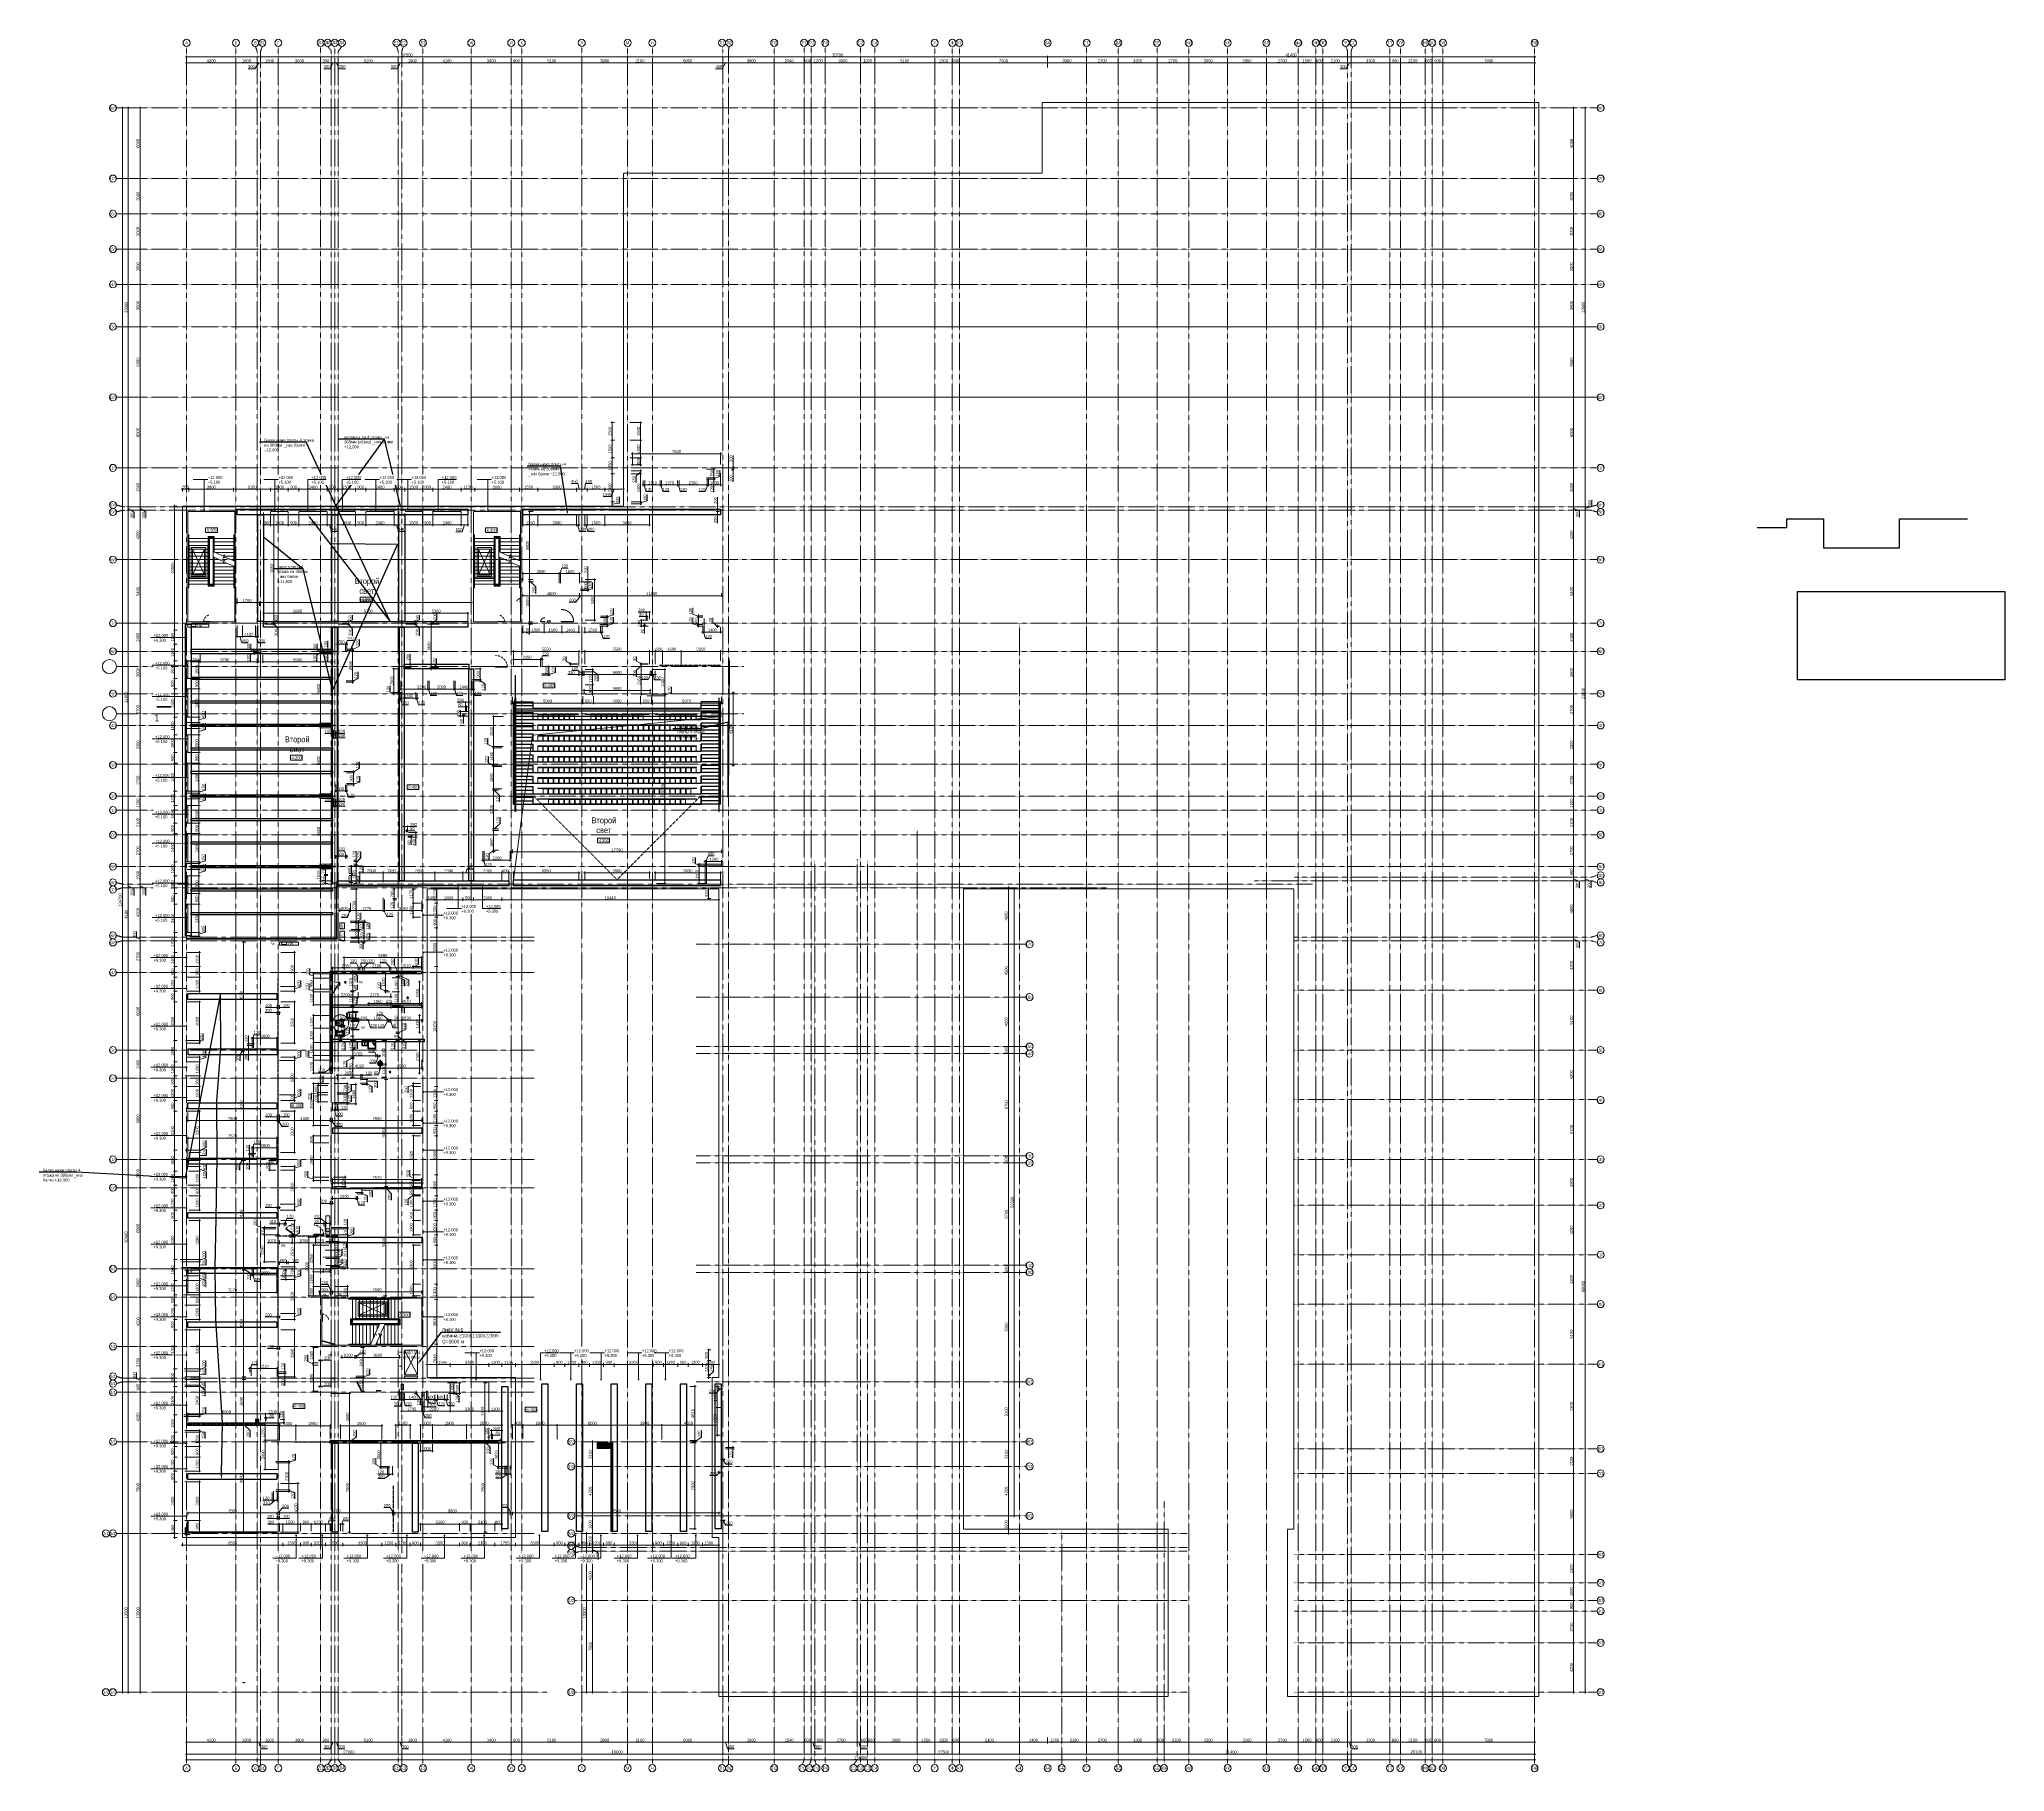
# Model space of a CAD drawing. Header units: millimetres. Extents: x 538266 to 1725907, y -188471 to 752304.
# Drawn here: x 670434 to 837511, y 339102 to 486395 of the extents above; entities that cross this region are included whole.
import ezdxf
from ezdxf import colors
from ezdxf.entities.mleader import LeaderData, LeaderLine
from ezdxf.enums import TextEntityAlignment as Align
from ezdxf.math import Vec2, Vec3

# ---------------------------------------------------------------- set-up
doc = ezdxf.new("R2010")
doc.units = ezdxf.units.MM
for name, pattern in [('ADSK_Невидимые', [5, 3, -2]), ('CENTER', [50.8, 31.75, -6.35, 6.35, -6.35]), ('CENTER2', [28.575, 19.05, -3.175, 3.175, -3.175]), ('DASHED', [19.05, 12.7, -6.35])]:
    doc.linetypes.add(name, pattern=pattern)
doc.layers.get('Defpoints').update_dxf_attribs({"color": 140})
for name, color, linetype, lineweight in [('АИ_Оборудование', 8, 'Continuous', 5), ('АИ_Текст', 7, 'Continuous', 13), ('АР_Двери_внутренние_антипаника', 7, 'Continuous', 0), ('АР_Кровля_разуклонка', 4, 'Continuous', 9), ('АР_Мебель', 8, 'Continuous', 5), ('АР_Отметка', 7, 'Continuous', 13), ('АР_Проем', 31, 'Continuous', 0), ('АР_Разрезы марка', 7, 'Continuous', 13), ('АР_Сантехника', 4, 'Continuous', 5), ('АР_Стены ЖБ', 7, 'Continuous', 35), ('АР_Стены кирпич', 32, 'Continuous', 20), ('АР_Тонкая', 254, 'Continuous', 5), ('АР_Ф_ЛК', 7, 'Continuous', 5), ('ВК_Шахты', 5, 'Continuous', 9), ('ДШ_КР', 130, 'Continuous', 35), ('КМ_Фахверки', 3, 'Continuous', 80), ('КМ_Фахверки размер внутренние', 3, 'Continuous', 5), ('КМ_Фахверки_марка для кладочных', 3, 'Continuous', 0), ('КМ_Фахверки_марка_внутренние', 3, 'Continuous', 0), ('Марка окна', 170, 'Continuous', 0), ('ОВ_Кондиционирование', 4, 'Continuous', 0), ('ОВ_Отопление', 30, 'Continuous', 5), ('ОВ_Шахты', 1, 'Continuous', 0), ('РД_Ограждения', 104, 'Continuous', 5), ('РД_Оси_размер', 8, 'Continuous', 0), ('РД_Разуклонка к трапам', 124, 'Continuous', 0), ('СС_Отверстия', 72, 'Continuous', 9), ('ТХ_Оборудование', 15, 'Continuous', 9)]:
    doc.layers.add(name, color=color, linetype=linetype, lineweight=lineweight)
for name, color, linetype, lineweight, plot in [('АР_Делит', 120, 'Continuous', 0, False), ('КР_Балки', 60, 'Continuous', 50, False), ('КР_Балки-0.5', 60, 'Continuous', 50, False), ('РД_Кровля', 7, 'Continuous', 5, False)]:
    doc.layers.add(name, color=color, linetype=linetype, lineweight=lineweight, plot=plot)
for name, color, linetype in [('ВТ_оборудование', 3, 'Continuous'), ('ЛК_Открытая', 7, 'Continuous'), ('РД_Перемычка инж проемов', 5, 'Continuous'), ('РД_Размеры КП', 8, 'Continuous')]:
    doc.layers.add(name, color=color, linetype=linetype)
doc.layers.add('МАГНИТЫ', color=7, linetype='Continuous', lineweight=30, true_color=0xd100d1)
doc.layers.add('РД_Оси_100', color=7, linetype='Continuous', lineweight=0, true_color=0x525252)
doc.styles.add('Arial_Narrow_08', font='ARIALN.TTF', dxfattribs={"width": 0.8})
doc.styles.add('style1', font='ARIALN.TTF')
doc.styles.add('ккк', font='isocpeur.ttf', dxfattribs={"width": 0.85, "oblique": 15})
doc.dimstyles.new('Dim100_ареал', dxfattribs={"dimscale": 100, "dimtxt": 2.5, "dimasz": 1, "dimexe": 1, "dimexo": 1, "dimgap": 0.5, "dimtad": 1, "dimzin": 12, "dimdsep": 46, "dimtxsty": 'style1', "dimblk": 'ARCHTICK', "dimcen": 1, "dimdle": 1, "dimclrd": 256, "dimclre": 256, "dimaunit": 1, "dimadec": 0, "dimazin": 3, "dimtfac": 1, "dimtmove": 1, "dimatfit": 3, "dimldrblk": 'OPEN30', "dimfxl": 4, "dimfxlon": 1, "dimtolj": 1, "dimtzin": 0, "dimlwd": 9, "dimlwe": 9, "dimarcsym": 0})

# ---------------------------------------------------------------- blocks, each defined once
blk = doc.blocks.new('_ArchTick')
at = {"color": 0, "linetype": 'ByBlock', "const_width": 0.15}
blk.add_lwpolyline([(-0.5, -0.5), (0.5, 0.5)], dxfattribs=at)
blk = doc.blocks.new('*D1010')
at = {"layer": 'Defpoints', "color": 0, "transparency": 16777216}
for p in [(0, -3255), (4200, -3255), (4200, -4255)]:
    blk.add_point(p, dxfattribs=at)
at = {"layer": 'РД_Оси_размер', "lineweight": 9, "transparency": 16777216}
for p, q in [((-100, -4255), (4300, -4255)), ((0, -3855), (0, -4355)), ((4200, -3855), (4200, -4355))]:
    blk.add_line(p, q, dxfattribs=at)
at = {"layer": 'РД_Оси_размер', "lineweight": 9, "transparency": 16777216, "xscale": 100, "yscale": 100, "zscale": 100, "rotation": 180}
blk.add_blockref('_ArchTick', (0, -4255), dxfattribs=at)
at = {"layer": 'РД_Оси_размер', "lineweight": 9, "transparency": 16777216, "xscale": 100, "yscale": 100, "zscale": 100}
blk.add_blockref('_ArchTick', (4200, -4255), dxfattribs=at)
at = {"layer": 'РД_Оси_размер', "color": 0, "transparency": 16777216, "insert": (2100, -4077), "char_height": 250, "attachment_point": 5, "style": 'style1'}
blk.add_mtext('\\A1;4200', dxfattribs=at)
blk = doc.blocks.new('_Open30')
at = {"color": 0, "linetype": 'ByBlock', "lineweight": -2}
for p, q in [((-1, 0.3), (0, 0)), ((0, 0), (-1, -0.3)), ((0, 0), (-1, 0))]:
    blk.add_line(p, q, dxfattribs=at)
blk = doc.blocks.new('A-iden')
at = {"linetype": 'Continuous', "lineweight": 5}
blk.add_circle((0, -4), 3, dxfattribs=at)
at = {"color": 0, "linetype": 'Continuous', "lineweight": 20, "style": 'ккк', "width": 0.85}
blk.add_attdef('ID', text='', height=4, dxfattribs=at).set_placement((0.3, -3.9), align=Align.MIDDLE_CENTER)
blk = doc.blocks.new('*D1011')
at = {"layer": 'Defpoints', "color": 0, "transparency": 16777216}
for p in [(4200, -3255), (6000, -3255), (6000, -4255)]:
    blk.add_point(p, dxfattribs=at)
at = {"layer": 'РД_Оси_размер', "lineweight": 9, "transparency": 16777216}
for p, q in [((4100, -4255), (6100, -4255)), ((4200, -3855), (4200, -4355)), ((6000, -3855), (6000, -4355))]:
    blk.add_line(p, q, dxfattribs=at)
at = {"layer": 'РД_Оси_размер', "lineweight": 9, "transparency": 16777216, "xscale": 100, "yscale": 100, "zscale": 100, "rotation": 180}
blk.add_blockref('_ArchTick', (4200, -4255), dxfattribs=at)
at = {"layer": 'РД_Оси_размер', "lineweight": 9, "transparency": 16777216, "xscale": 100, "yscale": 100, "zscale": 100}
blk.add_blockref('_ArchTick', (6000, -4255), dxfattribs=at)
at = {"layer": 'РД_Оси_размер', "color": 0, "transparency": 16777216, "insert": (5100, -4077), "char_height": 250, "attachment_point": 5, "style": 'style1'}
blk.add_mtext('\\A1;1800', dxfattribs=at)
blk = doc.blocks.new('*D1012')
at = {"layer": 'Defpoints', "color": 0, "transparency": 16777216}
for p in [(6000, -3255), (6300, -3255), (6300, -4255)]:
    blk.add_point(p, dxfattribs=at)
at = {"layer": 'РД_Оси_размер', "lineweight": 9, "transparency": 16777216}
for p, q in [((5900, -4255), (6400, -4255)), ((6000, -3855), (6000, -4355)), ((6150, -4255), (6317, -4813)), ((6300, -3855), (6300, -4355)), ((6317, -4813), (6869, -4813))]:
    blk.add_line(p, q, dxfattribs=at)
at = {"layer": 'РД_Оси_размер', "lineweight": 9, "transparency": 16777216, "xscale": 100, "yscale": 100, "zscale": 100, "rotation": 180}
blk.add_blockref('_ArchTick', (6000, -4255), dxfattribs=at)
at = {"layer": 'РД_Оси_размер', "lineweight": 9, "transparency": 16777216, "xscale": 100, "yscale": 100, "zscale": 100}
blk.add_blockref('_ArchTick', (6300, -4255), dxfattribs=at)
at = {"layer": 'РД_Оси_размер', "color": 0, "transparency": 16777216, "insert": (6593, -4635), "char_height": 250, "attachment_point": 5, "style": 'style1'}
blk.add_mtext('\\A1;300', dxfattribs=at)
blk = doc.blocks.new('*D1013')
at = {"layer": 'Defpoints', "color": 0, "transparency": 16777216}
for p in [(6300, -3255), (7800, -3255), (7800, -4255)]:
    blk.add_point(p, dxfattribs=at)
at = {"layer": 'РД_Оси_размер', "lineweight": 9, "transparency": 16777216}
for p, q in [((6200, -4255), (7900, -4255)), ((6300, -3855), (6300, -4355)), ((7800, -3855), (7800, -4355))]:
    blk.add_line(p, q, dxfattribs=at)
at = {"layer": 'РД_Оси_размер', "lineweight": 9, "transparency": 16777216, "xscale": 100, "yscale": 100, "zscale": 100, "rotation": 180}
blk.add_blockref('_ArchTick', (6300, -4255), dxfattribs=at)
at = {"layer": 'РД_Оси_размер', "lineweight": 9, "transparency": 16777216, "xscale": 100, "yscale": 100, "zscale": 100}
blk.add_blockref('_ArchTick', (7800, -4255), dxfattribs=at)
at = {"layer": 'РД_Оси_размер', "color": 0, "transparency": 16777216, "insert": (7050, -4077), "char_height": 250, "attachment_point": 5, "style": 'style1'}
blk.add_mtext('\\A1;1500', dxfattribs=at)
blk = doc.blocks.new('*D1014')
at = {"layer": 'Defpoints', "color": 0, "transparency": 16777216}
for p in [(7800, -3255), (11400, -3255), (11400, -4255)]:
    blk.add_point(p, dxfattribs=at)
at = {"layer": 'РД_Оси_размер', "lineweight": 9, "transparency": 16777216}
for p, q in [((7700, -4255), (11500, -4255)), ((7800, -3855), (7800, -4355)), ((11400, -3855), (11400, -4355))]:
    blk.add_line(p, q, dxfattribs=at)
at = {"layer": 'РД_Оси_размер', "lineweight": 9, "transparency": 16777216, "xscale": 100, "yscale": 100, "zscale": 100, "rotation": 180}
blk.add_blockref('_ArchTick', (7800, -4255), dxfattribs=at)
at = {"layer": 'РД_Оси_размер', "lineweight": 9, "transparency": 16777216, "xscale": 100, "yscale": 100, "zscale": 100}
blk.add_blockref('_ArchTick', (11400, -4255), dxfattribs=at)
at = {"layer": 'РД_Оси_размер', "color": 0, "transparency": 16777216, "insert": (9600, -4077), "char_height": 250, "attachment_point": 5, "style": 'style1'}
blk.add_mtext('\\A1;3600', dxfattribs=at)
blk = doc.blocks.new('*D1015')
at = {"layer": 'Defpoints', "color": 0, "transparency": 16777216}
for p in [(11400, -3255), (12300, -3255), (12300, -4255)]:
    blk.add_point(p, dxfattribs=at)
at = {"layer": 'РД_Оси_размер', "lineweight": 9, "transparency": 16777216}
for p, q in [((11300, -4255), (12400, -4255)), ((11400, -3855), (11400, -4355)), ((12300, -3855), (12300, -4355))]:
    blk.add_line(p, q, dxfattribs=at)
at = {"layer": 'РД_Оси_размер', "lineweight": 9, "transparency": 16777216, "xscale": 100, "yscale": 100, "zscale": 100, "rotation": 180}
blk.add_blockref('_ArchTick', (11400, -4255), dxfattribs=at)
at = {"layer": 'РД_Оси_размер', "lineweight": 9, "transparency": 16777216, "xscale": 100, "yscale": 100, "zscale": 100}
blk.add_blockref('_ArchTick', (12300, -4255), dxfattribs=at)
at = {"layer": 'РД_Оси_размер', "color": 0, "transparency": 16777216, "insert": (11850, -4077), "char_height": 250, "attachment_point": 5, "style": 'style1'}
blk.add_mtext('\\A1;900', dxfattribs=at)
blk = doc.blocks.new('*D1016')
at = {"layer": 'Defpoints', "color": 0, "transparency": 16777216}
for p in [(12300, -3255), (12600, -3255), (12600, -4255)]:
    blk.add_point(p, dxfattribs=at)
at = {"layer": 'РД_Оси_размер', "lineweight": 9, "transparency": 16777216}
for p, q in [((12237, -4813), (11685, -4813)), ((12200, -4255), (12700, -4255)), ((12450, -4255), (12237, -4813)), ((12300, -3855), (12300, -4355)), ((12600, -3855), (12600, -4355))]:
    blk.add_line(p, q, dxfattribs=at)
at = {"layer": 'РД_Оси_размер', "lineweight": 9, "transparency": 16777216, "xscale": 100, "yscale": 100, "zscale": 100, "rotation": 180}
blk.add_blockref('_ArchTick', (12300, -4255), dxfattribs=at)
at = {"layer": 'РД_Оси_размер', "lineweight": 9, "transparency": 16777216, "xscale": 100, "yscale": 100, "zscale": 100}
blk.add_blockref('_ArchTick', (12600, -4255), dxfattribs=at)
at = {"layer": 'РД_Оси_размер', "color": 0, "transparency": 16777216, "insert": (11961, -4636), "char_height": 250, "attachment_point": 5, "style": 'style1'}
blk.add_mtext('\\A1;300', dxfattribs=at)
blk = doc.blocks.new('*D1017')
at = {"layer": 'Defpoints', "color": 0, "transparency": 16777216}
for p in [(12600, -3255), (12900, -3255), (12900, -4255)]:
    blk.add_point(p, dxfattribs=at)
at = {"layer": 'РД_Оси_размер', "lineweight": 9, "transparency": 16777216}
for p, q in [((12500, -4255), (13000, -4255)), ((12600, -3855), (12600, -4355)), ((12750, -4255), (12917, -4813)), ((12900, -3855), (12900, -4355)), ((12917, -4813), (13469, -4813))]:
    blk.add_line(p, q, dxfattribs=at)
at = {"layer": 'РД_Оси_размер', "lineweight": 9, "transparency": 16777216, "xscale": 100, "yscale": 100, "zscale": 100, "rotation": 180}
blk.add_blockref('_ArchTick', (12600, -4255), dxfattribs=at)
at = {"layer": 'РД_Оси_размер', "lineweight": 9, "transparency": 16777216, "xscale": 100, "yscale": 100, "zscale": 100}
blk.add_blockref('_ArchTick', (12900, -4255), dxfattribs=at)
at = {"layer": 'РД_Оси_размер', "color": 0, "transparency": 16777216, "insert": (13193, -4635), "char_height": 250, "attachment_point": 5, "style": 'style1'}
blk.add_mtext('\\A1;300', dxfattribs=at)
blk = doc.blocks.new('*D1018')
at = {"layer": 'Defpoints', "color": 0, "transparency": 16777216}
for p in [(12900, -3255), (18000, -3255), (18000, -4255)]:
    blk.add_point(p, dxfattribs=at)
at = {"layer": 'РД_Оси_размер', "lineweight": 9, "transparency": 16777216}
for p, q in [((12800, -4255), (18100, -4255)), ((12900, -3855), (12900, -4355)), ((18000, -3855), (18000, -4355))]:
    blk.add_line(p, q, dxfattribs=at)
at = {"layer": 'РД_Оси_размер', "lineweight": 9, "transparency": 16777216, "xscale": 100, "yscale": 100, "zscale": 100, "rotation": 180}
blk.add_blockref('_ArchTick', (12900, -4255), dxfattribs=at)
at = {"layer": 'РД_Оси_размер', "lineweight": 9, "transparency": 16777216, "xscale": 100, "yscale": 100, "zscale": 100}
blk.add_blockref('_ArchTick', (18000, -4255), dxfattribs=at)
at = {"layer": 'РД_Оси_размер', "color": 0, "transparency": 16777216, "insert": (15450, -4077), "char_height": 250, "attachment_point": 5, "style": 'style1'}
blk.add_mtext('\\A1;5100', dxfattribs=at)
blk = doc.blocks.new('*D1019')
at = {"layer": 'Defpoints', "color": 0, "transparency": 16777216}
for p in [(18000, -3255), (18300, -3255), (18300, -4255)]:
    blk.add_point(p, dxfattribs=at)
at = {"layer": 'РД_Оси_размер', "lineweight": 9, "transparency": 16777216}
for p, q in [((17900, -4255), (18400, -4255)), ((18000, -3855), (18000, -4355)), ((18150, -4255), (18317, -4813)), ((18300, -3855), (18300, -4355)), ((18317, -4813), (18869, -4813))]:
    blk.add_line(p, q, dxfattribs=at)
at = {"layer": 'РД_Оси_размер', "lineweight": 9, "transparency": 16777216, "xscale": 100, "yscale": 100, "zscale": 100, "rotation": 180}
blk.add_blockref('_ArchTick', (18000, -4255), dxfattribs=at)
at = {"layer": 'РД_Оси_размер', "lineweight": 9, "transparency": 16777216, "xscale": 100, "yscale": 100, "zscale": 100}
blk.add_blockref('_ArchTick', (18300, -4255), dxfattribs=at)
at = {"layer": 'РД_Оси_размер', "color": 0, "transparency": 16777216, "insert": (18593, -4635), "char_height": 250, "attachment_point": 5, "style": 'style1'}
blk.add_mtext('\\A1;300', dxfattribs=at)
blk = doc.blocks.new('*D1020')
at = {"layer": 'Defpoints', "color": 0, "transparency": 16777216}
for p in [(18300, -3255), (20100, -3255), (20100, -4255)]:
    blk.add_point(p, dxfattribs=at)
at = {"layer": 'РД_Оси_размер', "lineweight": 9, "transparency": 16777216}
for p, q in [((18200, -4255), (20200, -4255)), ((18300, -3855), (18300, -4355)), ((20100, -3855), (20100, -4355))]:
    blk.add_line(p, q, dxfattribs=at)
at = {"layer": 'РД_Оси_размер', "lineweight": 9, "transparency": 16777216, "xscale": 100, "yscale": 100, "zscale": 100, "rotation": 180}
blk.add_blockref('_ArchTick', (18300, -4255), dxfattribs=at)
at = {"layer": 'РД_Оси_размер', "lineweight": 9, "transparency": 16777216, "xscale": 100, "yscale": 100, "zscale": 100}
blk.add_blockref('_ArchTick', (20100, -4255), dxfattribs=at)
at = {"layer": 'РД_Оси_размер', "color": 0, "transparency": 16777216, "insert": (19200, -4077), "char_height": 250, "attachment_point": 5, "style": 'style1'}
blk.add_mtext('\\A1;1800', dxfattribs=at)
blk = doc.blocks.new('*D1021')
at = {"layer": 'Defpoints', "color": 0, "transparency": 16777216}
for p in [(20100, -3255), (24200, -3255), (24200, -4255)]:
    blk.add_point(p, dxfattribs=at)
at = {"layer": 'РД_Оси_размер', "lineweight": 9, "transparency": 16777216}
for p, q in [((20000, -4255), (24300, -4255)), ((20100, -3855), (20100, -4355)), ((24200, -3855), (24200, -4355))]:
    blk.add_line(p, q, dxfattribs=at)
at = {"layer": 'РД_Оси_размер', "lineweight": 9, "transparency": 16777216, "xscale": 100, "yscale": 100, "zscale": 100, "rotation": 180}
blk.add_blockref('_ArchTick', (20100, -4255), dxfattribs=at)
at = {"layer": 'РД_Оси_размер', "lineweight": 9, "transparency": 16777216, "xscale": 100, "yscale": 100, "zscale": 100}
blk.add_blockref('_ArchTick', (24200, -4255), dxfattribs=at)
at = {"layer": 'РД_Оси_размер', "color": 0, "transparency": 16777216, "insert": (22150, -4077), "char_height": 250, "attachment_point": 5, "style": 'style1'}
blk.add_mtext('\\A1;4100', dxfattribs=at)
blk = doc.blocks.new('*D1022')
at = {"layer": 'Defpoints', "color": 0, "transparency": 16777216}
for p in [(24200, -3255), (27600, -3255), (27600, -4255)]:
    blk.add_point(p, dxfattribs=at)
at = {"layer": 'РД_Оси_размер', "lineweight": 9, "transparency": 16777216}
for p, q in [((24100, -4255), (27700, -4255)), ((24200, -3855), (24200, -4355)), ((27600, -3855), (27600, -4355))]:
    blk.add_line(p, q, dxfattribs=at)
at = {"layer": 'РД_Оси_размер', "lineweight": 9, "transparency": 16777216, "xscale": 100, "yscale": 100, "zscale": 100, "rotation": 180}
blk.add_blockref('_ArchTick', (24200, -4255), dxfattribs=at)
at = {"layer": 'РД_Оси_размер', "lineweight": 9, "transparency": 16777216, "xscale": 100, "yscale": 100, "zscale": 100}
blk.add_blockref('_ArchTick', (27600, -4255), dxfattribs=at)
at = {"layer": 'РД_Оси_размер', "color": 0, "transparency": 16777216, "insert": (25900, -4077), "char_height": 250, "attachment_point": 5, "style": 'style1'}
blk.add_mtext('\\A1;3400', dxfattribs=at)
blk = doc.blocks.new('*D1023')
at = {"layer": 'Defpoints', "color": 0, "transparency": 16777216}
for p in [(27600, -3255), (28500, -3255), (28500, -4255)]:
    blk.add_point(p, dxfattribs=at)
at = {"layer": 'РД_Оси_размер', "lineweight": 9, "transparency": 16777216}
for p, q in [((27500, -4255), (28600, -4255)), ((27600, -3855), (27600, -4355)), ((28500, -3855), (28500, -4355))]:
    blk.add_line(p, q, dxfattribs=at)
at = {"layer": 'РД_Оси_размер', "lineweight": 9, "transparency": 16777216, "xscale": 100, "yscale": 100, "zscale": 100, "rotation": 180}
blk.add_blockref('_ArchTick', (27600, -4255), dxfattribs=at)
at = {"layer": 'РД_Оси_размер', "lineweight": 9, "transparency": 16777216, "xscale": 100, "yscale": 100, "zscale": 100}
blk.add_blockref('_ArchTick', (28500, -4255), dxfattribs=at)
at = {"layer": 'РД_Оси_размер', "color": 0, "transparency": 16777216, "insert": (28050, -4077), "char_height": 250, "attachment_point": 5, "style": 'style1'}
blk.add_mtext('\\A1;900', dxfattribs=at)
blk = doc.blocks.new('*D1024')
at = {"layer": 'Defpoints', "color": 0, "transparency": 16777216}
for p in [(28500, -3255), (33600, -3255), (33600, -4255)]:
    blk.add_point(p, dxfattribs=at)
at = {"layer": 'РД_Оси_размер', "lineweight": 9, "transparency": 16777216}
for p, q in [((28400, -4255), (33700, -4255)), ((28500, -3855), (28500, -4355)), ((33600, -3855), (33600, -4355))]:
    blk.add_line(p, q, dxfattribs=at)
at = {"layer": 'РД_Оси_размер', "lineweight": 9, "transparency": 16777216, "xscale": 100, "yscale": 100, "zscale": 100, "rotation": 180}
blk.add_blockref('_ArchTick', (28500, -4255), dxfattribs=at)
at = {"layer": 'РД_Оси_размер', "lineweight": 9, "transparency": 16777216, "xscale": 100, "yscale": 100, "zscale": 100}
blk.add_blockref('_ArchTick', (33600, -4255), dxfattribs=at)
at = {"layer": 'РД_Оси_размер', "color": 0, "transparency": 16777216, "insert": (31050, -4077), "char_height": 250, "attachment_point": 5, "style": 'style1'}
blk.add_mtext('\\A1;5100', dxfattribs=at)
blk = doc.blocks.new('*D1025')
at = {"layer": 'Defpoints', "color": 0, "transparency": 16777216}
for p in [(33600, -3255), (37500, -3255), (37500, -4255)]:
    blk.add_point(p, dxfattribs=at)
at = {"layer": 'РД_Оси_размер', "lineweight": 9, "transparency": 16777216}
for p, q in [((33500, -4255), (37600, -4255)), ((33600, -3855), (33600, -4355)), ((37500, -3855), (37500, -4355))]:
    blk.add_line(p, q, dxfattribs=at)
at = {"layer": 'РД_Оси_размер', "lineweight": 9, "transparency": 16777216, "xscale": 100, "yscale": 100, "zscale": 100, "rotation": 180}
blk.add_blockref('_ArchTick', (33600, -4255), dxfattribs=at)
at = {"layer": 'РД_Оси_размер', "lineweight": 9, "transparency": 16777216, "xscale": 100, "yscale": 100, "zscale": 100}
blk.add_blockref('_ArchTick', (37500, -4255), dxfattribs=at)
at = {"layer": 'РД_Оси_размер', "color": 0, "transparency": 16777216, "insert": (35550, -4077), "char_height": 250, "attachment_point": 5, "style": 'style1'}
blk.add_mtext('\\A1;3900', dxfattribs=at)
blk = doc.blocks.new('*D1026')
at = {"layer": 'Defpoints', "color": 0, "transparency": 16777216}
for p in [(37500, -3255), (39600, -3255), (39600, -4255)]:
    blk.add_point(p, dxfattribs=at)
at = {"layer": 'РД_Оси_размер', "lineweight": 9, "transparency": 16777216}
for p, q in [((37400, -4255), (39700, -4255)), ((37500, -3855), (37500, -4355)), ((39600, -3855), (39600, -4355))]:
    blk.add_line(p, q, dxfattribs=at)
at = {"layer": 'РД_Оси_размер', "lineweight": 9, "transparency": 16777216, "xscale": 100, "yscale": 100, "zscale": 100, "rotation": 180}
blk.add_blockref('_ArchTick', (37500, -4255), dxfattribs=at)
at = {"layer": 'РД_Оси_размер', "lineweight": 9, "transparency": 16777216, "xscale": 100, "yscale": 100, "zscale": 100}
blk.add_blockref('_ArchTick', (39600, -4255), dxfattribs=at)
at = {"layer": 'РД_Оси_размер', "color": 0, "transparency": 16777216, "insert": (38550, -4077), "char_height": 250, "attachment_point": 5, "style": 'style1'}
blk.add_mtext('\\A1;2100', dxfattribs=at)
blk = doc.blocks.new('*D1027')
at = {"layer": 'Defpoints', "color": 0, "transparency": 16777216}
for p in [(39600, -3255), (45600, -3255), (45600, -4255)]:
    blk.add_point(p, dxfattribs=at)
at = {"layer": 'РД_Оси_размер', "lineweight": 9, "transparency": 16777216}
for p, q in [((39500, -4255), (45700, -4255)), ((39600, -3855), (39600, -4355)), ((45600, -3855), (45600, -4355))]:
    blk.add_line(p, q, dxfattribs=at)
at = {"layer": 'РД_Оси_размер', "lineweight": 9, "transparency": 16777216, "xscale": 100, "yscale": 100, "zscale": 100, "rotation": 180}
blk.add_blockref('_ArchTick', (39600, -4255), dxfattribs=at)
at = {"layer": 'РД_Оси_размер', "lineweight": 9, "transparency": 16777216, "xscale": 100, "yscale": 100, "zscale": 100}
blk.add_blockref('_ArchTick', (45600, -4255), dxfattribs=at)
at = {"layer": 'РД_Оси_размер', "color": 0, "transparency": 16777216, "insert": (42600, -4077), "char_height": 250, "attachment_point": 5, "style": 'style1'}
blk.add_mtext('\\A1;6000', dxfattribs=at)
blk = doc.blocks.new('*D1028')
at = {"layer": 'Defpoints', "color": 0, "transparency": 16777216}
for p in [(45600, -3255), (46060, -3255), (46060, -4255)]:
    blk.add_point(p, dxfattribs=at)
at = {"layer": 'РД_Оси_размер', "lineweight": 9, "transparency": 16777216}
for p, q in [((45500, -4255), (46160, -4255)), ((45600, -3855), (45600, -4355)), ((45830, -4255), (45997, -4813)), ((45997, -4813), (46558, -4813)), ((46060, -3855), (46060, -4355))]:
    blk.add_line(p, q, dxfattribs=at)
at = {"layer": 'РД_Оси_размер', "lineweight": 9, "transparency": 16777216, "xscale": 100, "yscale": 100, "zscale": 100, "rotation": 180}
blk.add_blockref('_ArchTick', (45600, -4255), dxfattribs=at)
at = {"layer": 'РД_Оси_размер', "lineweight": 9, "transparency": 16777216, "xscale": 100, "yscale": 100, "zscale": 100}
blk.add_blockref('_ArchTick', (46060, -4255), dxfattribs=at)
at = {"layer": 'РД_Оси_размер', "color": 0, "transparency": 16777216, "insert": (46278, -4635), "char_height": 250, "attachment_point": 5, "style": 'style1'}
blk.add_mtext('\\A1;460', dxfattribs=at)
blk = doc.blocks.new('*D1029')
at = {"layer": 'Defpoints', "color": 0, "transparency": 16777216}
for p in [(46060, -3255), (49960, -3255), (49960, -4255)]:
    blk.add_point(p, dxfattribs=at)
at = {"layer": 'РД_Оси_размер', "lineweight": 9, "transparency": 16777216}
for p, q in [((45960, -4255), (50060, -4255)), ((46060, -3855), (46060, -4355)), ((49960, -3855), (49960, -4355))]:
    blk.add_line(p, q, dxfattribs=at)
at = {"layer": 'РД_Оси_размер', "lineweight": 9, "transparency": 16777216, "xscale": 100, "yscale": 100, "zscale": 100, "rotation": 180}
blk.add_blockref('_ArchTick', (46060, -4255), dxfattribs=at)
at = {"layer": 'РД_Оси_размер', "lineweight": 9, "transparency": 16777216, "xscale": 100, "yscale": 100, "zscale": 100}
blk.add_blockref('_ArchTick', (49960, -4255), dxfattribs=at)
at = {"layer": 'РД_Оси_размер', "color": 0, "transparency": 16777216, "insert": (48010, -4077), "char_height": 250, "attachment_point": 5, "style": 'style1'}
blk.add_mtext('\\A1;3900', dxfattribs=at)
blk = doc.blocks.new('*D1030')
at = {"layer": 'Defpoints', "color": 0, "transparency": 16777216}
for p in [(49960, -3255), (52500, -3255), (52500, -4255)]:
    blk.add_point(p, dxfattribs=at)
at = {"layer": 'РД_Оси_размер', "lineweight": 9, "transparency": 16777216}
for p, q in [((49860, -4255), (52600, -4255)), ((49960, -3855), (49960, -4355)), ((52500, -3855), (52500, -4355))]:
    blk.add_line(p, q, dxfattribs=at)
at = {"layer": 'РД_Оси_размер', "lineweight": 9, "transparency": 16777216, "xscale": 100, "yscale": 100, "zscale": 100, "rotation": 180}
blk.add_blockref('_ArchTick', (49960, -4255), dxfattribs=at)
at = {"layer": 'РД_Оси_размер', "lineweight": 9, "transparency": 16777216, "xscale": 100, "yscale": 100, "zscale": 100}
blk.add_blockref('_ArchTick', (52500, -4255), dxfattribs=at)
at = {"layer": 'РД_Оси_размер', "color": 0, "transparency": 16777216, "insert": (51230, -4077), "char_height": 250, "attachment_point": 5, "style": 'style1'}
blk.add_mtext('\\A1;2540', dxfattribs=at)
blk = doc.blocks.new('*D1031')
at = {"layer": 'Defpoints', "color": 0, "transparency": 16777216}
for p in [(52500, -3255), (53100, -3255), (53100, -4255)]:
    blk.add_point(p, dxfattribs=at)
at = {"layer": 'РД_Оси_размер', "lineweight": 9, "transparency": 16777216}
for p, q in [((52400, -4255), (53200, -4255)), ((52500, -3855), (52500, -4355)), ((53100, -3855), (53100, -4355))]:
    blk.add_line(p, q, dxfattribs=at)
at = {"layer": 'РД_Оси_размер', "lineweight": 9, "transparency": 16777216, "xscale": 100, "yscale": 100, "zscale": 100, "rotation": 180}
blk.add_blockref('_ArchTick', (52500, -4255), dxfattribs=at)
at = {"layer": 'РД_Оси_размер', "lineweight": 9, "transparency": 16777216, "xscale": 100, "yscale": 100, "zscale": 100}
blk.add_blockref('_ArchTick', (53100, -4255), dxfattribs=at)
at = {"layer": 'РД_Оси_размер', "color": 0, "transparency": 16777216, "insert": (52800, -4077), "char_height": 250, "attachment_point": 5, "style": 'style1'}
blk.add_mtext('\\A1;600', dxfattribs=at)
blk = doc.blocks.new('*D1032')
at = {"layer": 'Defpoints', "color": 0, "transparency": 16777216}
for p in [(53100, -3255), (53400, -3255), (53400, -4255)]:
    blk.add_point(p, dxfattribs=at)
at = {"layer": 'РД_Оси_размер', "lineweight": 9, "transparency": 16777216}
for p, q in [((53000, -4255), (53500, -4255)), ((53100, -3855), (53100, -4355)), ((53250, -4255), (53417, -4813)), ((53400, -3855), (53400, -4355)), ((53417, -4813), (53969, -4813))]:
    blk.add_line(p, q, dxfattribs=at)
at = {"layer": 'РД_Оси_размер', "lineweight": 9, "transparency": 16777216, "xscale": 100, "yscale": 100, "zscale": 100, "rotation": 180}
blk.add_blockref('_ArchTick', (53100, -4255), dxfattribs=at)
at = {"layer": 'РД_Оси_размер', "lineweight": 9, "transparency": 16777216, "xscale": 100, "yscale": 100, "zscale": 100}
blk.add_blockref('_ArchTick', (53400, -4255), dxfattribs=at)
at = {"layer": 'РД_Оси_размер', "color": 0, "transparency": 16777216, "insert": (53693, -4635), "char_height": 250, "attachment_point": 5, "style": 'style1'}
blk.add_mtext('\\A1;300', dxfattribs=at)
blk = doc.blocks.new('*D1033')
at = {"layer": 'Defpoints', "color": 0, "transparency": 16777216}
for p in [(53400, -3255), (54300, -3255), (54300, -4255)]:
    blk.add_point(p, dxfattribs=at)
at = {"layer": 'РД_Оси_размер', "lineweight": 9, "transparency": 16777216}
for p, q in [((53300, -4255), (54400, -4255)), ((53400, -3855), (53400, -4355)), ((54300, -3855), (54300, -4355))]:
    blk.add_line(p, q, dxfattribs=at)
at = {"layer": 'РД_Оси_размер', "lineweight": 9, "transparency": 16777216, "xscale": 100, "yscale": 100, "zscale": 100, "rotation": 180}
blk.add_blockref('_ArchTick', (53400, -4255), dxfattribs=at)
at = {"layer": 'РД_Оси_размер', "lineweight": 9, "transparency": 16777216, "xscale": 100, "yscale": 100, "zscale": 100}
blk.add_blockref('_ArchTick', (54300, -4255), dxfattribs=at)
at = {"layer": 'РД_Оси_размер', "color": 0, "transparency": 16777216, "insert": (53850, -4077), "char_height": 250, "attachment_point": 5, "style": 'style1'}
blk.add_mtext('\\A1;900', dxfattribs=at)
blk = doc.blocks.new('*D1034')
at = {"layer": 'Defpoints', "color": 0, "transparency": 16777216}
for p in [(54300, -3255), (57000, -3255), (57000, -4255)]:
    blk.add_point(p, dxfattribs=at)
at = {"layer": 'РД_Оси_размер', "lineweight": 9, "transparency": 16777216}
for p, q in [((54200, -4255), (57100, -4255)), ((54300, -3855), (54300, -4355)), ((57000, -3855), (57000, -4355))]:
    blk.add_line(p, q, dxfattribs=at)
at = {"layer": 'РД_Оси_размер', "lineweight": 9, "transparency": 16777216, "xscale": 100, "yscale": 100, "zscale": 100, "rotation": 180}
blk.add_blockref('_ArchTick', (54300, -4255), dxfattribs=at)
at = {"layer": 'РД_Оси_размер', "lineweight": 9, "transparency": 16777216, "xscale": 100, "yscale": 100, "zscale": 100}
blk.add_blockref('_ArchTick', (57000, -4255), dxfattribs=at)
at = {"layer": 'РД_Оси_размер', "color": 0, "transparency": 16777216, "insert": (55650, -4077), "char_height": 250, "attachment_point": 5, "style": 'style1'}
blk.add_mtext('\\A1;2700', dxfattribs=at)
blk = doc.blocks.new('*D1035')
at = {"layer": 'Defpoints', "color": 0, "transparency": 16777216}
for p in [(57000, -3255), (57300, -3255), (57300, -4255)]:
    blk.add_point(p, dxfattribs=at)
at = {"layer": 'РД_Оси_размер', "lineweight": 9, "transparency": 16777216}
for p, q in [((56900, -4255), (57400, -4255)), ((57000, -3855), (57000, -4355)), ((57150, -4255), (57317, -4813)), ((57300, -3855), (57300, -4355)), ((57317, -4813), (57869, -4813))]:
    blk.add_line(p, q, dxfattribs=at)
at = {"layer": 'РД_Оси_размер', "lineweight": 9, "transparency": 16777216, "xscale": 100, "yscale": 100, "zscale": 100, "rotation": 180}
blk.add_blockref('_ArchTick', (57000, -4255), dxfattribs=at)
at = {"layer": 'РД_Оси_размер', "lineweight": 9, "transparency": 16777216, "xscale": 100, "yscale": 100, "zscale": 100}
blk.add_blockref('_ArchTick', (57300, -4255), dxfattribs=at)
at = {"layer": 'РД_Оси_размер', "color": 0, "transparency": 16777216, "insert": (57593, -4635), "char_height": 250, "attachment_point": 5, "style": 'style1'}
blk.add_mtext('\\A1;300', dxfattribs=at)
blk = doc.blocks.new('*D1036')
at = {"layer": 'Defpoints', "color": 0, "transparency": 16777216}
for p in [(57300, -3255), (57900, -3255), (57900, -4255)]:
    blk.add_point(p, dxfattribs=at)
at = {"layer": 'РД_Оси_размер', "lineweight": 9, "transparency": 16777216}
for p, q in [((57200, -4255), (58000, -4255)), ((57300, -3855), (57300, -4355)), ((57900, -3855), (57900, -4355))]:
    blk.add_line(p, q, dxfattribs=at)
at = {"layer": 'РД_Оси_размер', "lineweight": 9, "transparency": 16777216, "xscale": 100, "yscale": 100, "zscale": 100, "rotation": 180}
blk.add_blockref('_ArchTick', (57300, -4255), dxfattribs=at)
at = {"layer": 'РД_Оси_размер', "lineweight": 9, "transparency": 16777216, "xscale": 100, "yscale": 100, "zscale": 100}
blk.add_blockref('_ArchTick', (57900, -4255), dxfattribs=at)
at = {"layer": 'РД_Оси_размер', "color": 0, "transparency": 16777216, "insert": (57600, -4077), "char_height": 250, "attachment_point": 5, "style": 'style1'}
blk.add_mtext('\\A1;600', dxfattribs=at)
blk = doc.blocks.new('*D1037')
at = {"layer": 'Defpoints', "color": 0, "transparency": 16777216}
for p in [(57900, -3255), (58500, -3255), (58500, -4255)]:
    blk.add_point(p, dxfattribs=at)
at = {"layer": 'РД_Оси_размер', "lineweight": 9, "transparency": 16777216}
for p, q in [((57800, -4255), (58600, -4255)), ((57900, -3855), (57900, -4355)), ((58500, -3855), (58500, -4355))]:
    blk.add_line(p, q, dxfattribs=at)
at = {"layer": 'РД_Оси_размер', "lineweight": 9, "transparency": 16777216, "xscale": 100, "yscale": 100, "zscale": 100, "rotation": 180}
blk.add_blockref('_ArchTick', (57900, -4255), dxfattribs=at)
at = {"layer": 'РД_Оси_размер', "lineweight": 9, "transparency": 16777216, "xscale": 100, "yscale": 100, "zscale": 100}
blk.add_blockref('_ArchTick', (58500, -4255), dxfattribs=at)
at = {"layer": 'РД_Оси_размер', "color": 0, "transparency": 16777216, "insert": (58200, -4077), "char_height": 250, "attachment_point": 5, "style": 'style1'}
blk.add_mtext('\\A1;600', dxfattribs=at)
blk = doc.blocks.new('*D1038')
at = {"layer": 'Defpoints', "color": 0, "transparency": 16777216}
for p in [(58500, -3255), (62100, -3255), (62100, -4255)]:
    blk.add_point(p, dxfattribs=at)
at = {"layer": 'РД_Оси_размер', "lineweight": 9, "transparency": 16777216}
for p, q in [((58400, -4255), (62200, -4255)), ((58500, -3855), (58500, -4355)), ((62100, -3855), (62100, -4355))]:
    blk.add_line(p, q, dxfattribs=at)
at = {"layer": 'РД_Оси_размер', "lineweight": 9, "transparency": 16777216, "xscale": 100, "yscale": 100, "zscale": 100, "rotation": 180}
blk.add_blockref('_ArchTick', (58500, -4255), dxfattribs=at)
at = {"layer": 'РД_Оси_размер', "lineweight": 9, "transparency": 16777216, "xscale": 100, "yscale": 100, "zscale": 100}
blk.add_blockref('_ArchTick', (62100, -4255), dxfattribs=at)
at = {"layer": 'РД_Оси_размер', "color": 0, "transparency": 16777216, "insert": (60300, -4077), "char_height": 250, "attachment_point": 5, "style": 'style1'}
blk.add_mtext('\\A1;3600', dxfattribs=at)
blk = doc.blocks.new('*D1039')
at = {"layer": 'Defpoints', "color": 0, "transparency": 16777216}
for p in [(62100, -3255), (63600, -3255), (63600, -4255)]:
    blk.add_point(p, dxfattribs=at)
at = {"layer": 'РД_Оси_размер', "lineweight": 9, "transparency": 16777216}
for p, q in [((62000, -4255), (63700, -4255)), ((62100, -3855), (62100, -4355)), ((63600, -3855), (63600, -4355))]:
    blk.add_line(p, q, dxfattribs=at)
at = {"layer": 'РД_Оси_размер', "lineweight": 9, "transparency": 16777216, "xscale": 100, "yscale": 100, "zscale": 100, "rotation": 180}
blk.add_blockref('_ArchTick', (62100, -4255), dxfattribs=at)
at = {"layer": 'РД_Оси_размер', "lineweight": 9, "transparency": 16777216, "xscale": 100, "yscale": 100, "zscale": 100}
blk.add_blockref('_ArchTick', (63600, -4255), dxfattribs=at)
at = {"layer": 'РД_Оси_размер', "color": 0, "transparency": 16777216, "insert": (62850, -4077), "char_height": 250, "attachment_point": 5, "style": 'style1'}
blk.add_mtext('\\A1;1500', dxfattribs=at)
blk = doc.blocks.new('*D1040')
at = {"layer": 'Defpoints', "color": 0, "transparency": 16777216}
for p in [(63600, -3255), (65100, -3255), (65100, -4255)]:
    blk.add_point(p, dxfattribs=at)
at = {"layer": 'РД_Оси_размер', "lineweight": 9, "transparency": 16777216}
for p, q in [((63500, -4255), (65200, -4255)), ((63600, -3855), (63600, -4355)), ((65100, -3855), (65100, -4355))]:
    blk.add_line(p, q, dxfattribs=at)
at = {"layer": 'РД_Оси_размер', "lineweight": 9, "transparency": 16777216, "xscale": 100, "yscale": 100, "zscale": 100, "rotation": 180}
blk.add_blockref('_ArchTick', (63600, -4255), dxfattribs=at)
at = {"layer": 'РД_Оси_размер', "lineweight": 9, "transparency": 16777216, "xscale": 100, "yscale": 100, "zscale": 100}
blk.add_blockref('_ArchTick', (65100, -4255), dxfattribs=at)
at = {"layer": 'РД_Оси_размер', "color": 0, "transparency": 16777216, "insert": (64350, -4077), "char_height": 250, "attachment_point": 5, "style": 'style1'}
blk.add_mtext('\\A1;1500', dxfattribs=at)
blk = doc.blocks.new('*D1041')
at = {"layer": 'Defpoints', "color": 0, "transparency": 16777216}
for p in [(65100, -3255), (65700, -3255), (65700, -4255)]:
    blk.add_point(p, dxfattribs=at)
at = {"layer": 'РД_Оси_размер', "lineweight": 9, "transparency": 16777216}
for p, q in [((65000, -4255), (65800, -4255)), ((65100, -3855), (65100, -4355)), ((65700, -3855), (65700, -4355))]:
    blk.add_line(p, q, dxfattribs=at)
at = {"layer": 'РД_Оси_размер', "lineweight": 9, "transparency": 16777216, "xscale": 100, "yscale": 100, "zscale": 100, "rotation": 180}
blk.add_blockref('_ArchTick', (65100, -4255), dxfattribs=at)
at = {"layer": 'РД_Оси_размер', "lineweight": 9, "transparency": 16777216, "xscale": 100, "yscale": 100, "zscale": 100}
blk.add_blockref('_ArchTick', (65700, -4255), dxfattribs=at)
at = {"layer": 'РД_Оси_размер', "color": 0, "transparency": 16777216, "insert": (65400, -4077), "char_height": 250, "attachment_point": 5, "style": 'style1'}
blk.add_mtext('\\A1;600', dxfattribs=at)
blk = doc.blocks.new('*D1042')
at = {"layer": 'Defpoints', "color": 0, "transparency": 16777216}
for p in [(65700, -3255), (70800, -3255), (70800, -4255)]:
    blk.add_point(p, dxfattribs=at)
at = {"layer": 'РД_Оси_размер', "lineweight": 9, "transparency": 16777216}
for p, q in [((65600, -4255), (70900, -4255)), ((65700, -3855), (65700, -4355)), ((70800, -3855), (70800, -4355))]:
    blk.add_line(p, q, dxfattribs=at)
at = {"layer": 'РД_Оси_размер', "lineweight": 9, "transparency": 16777216, "xscale": 100, "yscale": 100, "zscale": 100, "rotation": 180}
blk.add_blockref('_ArchTick', (65700, -4255), dxfattribs=at)
at = {"layer": 'РД_Оси_размер', "lineweight": 9, "transparency": 16777216, "xscale": 100, "yscale": 100, "zscale": 100}
blk.add_blockref('_ArchTick', (70800, -4255), dxfattribs=at)
at = {"layer": 'РД_Оси_размер', "color": 0, "transparency": 16777216, "insert": (68250, -4077), "char_height": 250, "attachment_point": 5, "style": 'style1'}
blk.add_mtext('\\A1;5100', dxfattribs=at)
blk = doc.blocks.new('*D1043')
at = {"layer": 'Defpoints', "color": 0, "transparency": 16777216}
for p in [(70800, -3255), (73200, -3255), (73200, -4255)]:
    blk.add_point(p, dxfattribs=at)
at = {"layer": 'РД_Оси_размер', "lineweight": 9, "transparency": 16777216}
for p, q in [((70700, -4255), (73300, -4255)), ((70800, -3855), (70800, -4355)), ((73200, -3855), (73200, -4355))]:
    blk.add_line(p, q, dxfattribs=at)
at = {"layer": 'РД_Оси_размер', "lineweight": 9, "transparency": 16777216, "xscale": 100, "yscale": 100, "zscale": 100, "rotation": 180}
blk.add_blockref('_ArchTick', (70800, -4255), dxfattribs=at)
at = {"layer": 'РД_Оси_размер', "lineweight": 9, "transparency": 16777216, "xscale": 100, "yscale": 100, "zscale": 100}
blk.add_blockref('_ArchTick', (73200, -4255), dxfattribs=at)
at = {"layer": 'РД_Оси_размер', "color": 0, "transparency": 16777216, "insert": (72000, -4077), "char_height": 250, "attachment_point": 5, "style": 'style1'}
blk.add_mtext('\\A1;2400', dxfattribs=at)
blk = doc.blocks.new('*D1044')
at = {"layer": 'Defpoints', "color": 0, "transparency": 16777216}
for p in [(73200, -3255), (74400, -3255), (74400, -4255)]:
    blk.add_point(p, dxfattribs=at)
at = {"layer": 'РД_Оси_размер', "lineweight": 9, "transparency": 16777216}
for p, q in [((73100, -4255), (74500, -4255)), ((73200, -3855), (73200, -4355)), ((74400, -3855), (74400, -4355))]:
    blk.add_line(p, q, dxfattribs=at)
at = {"layer": 'РД_Оси_размер', "lineweight": 9, "transparency": 16777216, "xscale": 100, "yscale": 100, "zscale": 100, "rotation": 180}
blk.add_blockref('_ArchTick', (73200, -4255), dxfattribs=at)
at = {"layer": 'РД_Оси_размер', "lineweight": 9, "transparency": 16777216, "xscale": 100, "yscale": 100, "zscale": 100}
blk.add_blockref('_ArchTick', (74400, -4255), dxfattribs=at)
at = {"layer": 'РД_Оси_размер', "color": 0, "transparency": 16777216, "insert": (73800, -4077), "char_height": 250, "attachment_point": 5, "style": 'style1'}
blk.add_mtext('\\A1;1200', dxfattribs=at)
blk = doc.blocks.new('*D1045')
at = {"layer": 'Defpoints', "color": 0, "transparency": 16777216}
for p in [(74400, -3255), (76500, -3255), (76500, -4255)]:
    blk.add_point(p, dxfattribs=at)
at = {"layer": 'РД_Оси_размер', "lineweight": 9, "transparency": 16777216}
for p, q in [((74300, -4255), (76600, -4255)), ((74400, -3855), (74400, -4355)), ((76500, -3855), (76500, -4355))]:
    blk.add_line(p, q, dxfattribs=at)
at = {"layer": 'РД_Оси_размер', "lineweight": 9, "transparency": 16777216, "xscale": 100, "yscale": 100, "zscale": 100, "rotation": 180}
blk.add_blockref('_ArchTick', (74400, -4255), dxfattribs=at)
at = {"layer": 'РД_Оси_размер', "lineweight": 9, "transparency": 16777216, "xscale": 100, "yscale": 100, "zscale": 100}
blk.add_blockref('_ArchTick', (76500, -4255), dxfattribs=at)
at = {"layer": 'РД_Оси_размер', "color": 0, "transparency": 16777216, "insert": (75450, -4077), "char_height": 250, "attachment_point": 5, "style": 'style1'}
blk.add_mtext('\\A1;2100', dxfattribs=at)
blk = doc.blocks.new('*D1046')
at = {"layer": 'Defpoints', "color": 0, "transparency": 16777216}
for p in [(76500, -3255), (79200, -3255), (79200, -4255)]:
    blk.add_point(p, dxfattribs=at)
at = {"layer": 'РД_Оси_размер', "lineweight": 9, "transparency": 16777216}
for p, q in [((76400, -4255), (79300, -4255)), ((76500, -3855), (76500, -4355)), ((79200, -3855), (79200, -4355))]:
    blk.add_line(p, q, dxfattribs=at)
at = {"layer": 'РД_Оси_размер', "lineweight": 9, "transparency": 16777216, "xscale": 100, "yscale": 100, "zscale": 100, "rotation": 180}
blk.add_blockref('_ArchTick', (76500, -4255), dxfattribs=at)
at = {"layer": 'РД_Оси_размер', "lineweight": 9, "transparency": 16777216, "xscale": 100, "yscale": 100, "zscale": 100}
blk.add_blockref('_ArchTick', (79200, -4255), dxfattribs=at)
at = {"layer": 'РД_Оси_размер', "color": 0, "transparency": 16777216, "insert": (77850, -4077), "char_height": 250, "attachment_point": 5, "style": 'style1'}
blk.add_mtext('\\A1;2700', dxfattribs=at)
blk = doc.blocks.new('*D1047')
at = {"layer": 'Defpoints', "color": 0, "transparency": 16777216}
for p in [(79200, -3255), (82500, -3255), (82500, -4255)]:
    blk.add_point(p, dxfattribs=at)
at = {"layer": 'РД_Оси_размер', "lineweight": 9, "transparency": 16777216}
for p, q in [((79100, -4255), (82600, -4255)), ((79200, -3855), (79200, -4355)), ((82500, -3855), (82500, -4355))]:
    blk.add_line(p, q, dxfattribs=at)
at = {"layer": 'РД_Оси_размер', "lineweight": 9, "transparency": 16777216, "xscale": 100, "yscale": 100, "zscale": 100, "rotation": 180}
blk.add_blockref('_ArchTick', (79200, -4255), dxfattribs=at)
at = {"layer": 'РД_Оси_размер', "lineweight": 9, "transparency": 16777216, "xscale": 100, "yscale": 100, "zscale": 100}
blk.add_blockref('_ArchTick', (82500, -4255), dxfattribs=at)
at = {"layer": 'РД_Оси_размер', "color": 0, "transparency": 16777216, "insert": (80850, -4077), "char_height": 250, "attachment_point": 5, "style": 'style1'}
blk.add_mtext('\\A1;3300', dxfattribs=at)
blk = doc.blocks.new('*D1048')
at = {"layer": 'Defpoints', "color": 0, "transparency": 16777216}
for p in [(82500, -3255), (83100, -3255), (83100, -4255)]:
    blk.add_point(p, dxfattribs=at)
at = {"layer": 'РД_Оси_размер', "lineweight": 9, "transparency": 16777216}
for p, q in [((82400, -4255), (83200, -4255)), ((82500, -3855), (82500, -4355)), ((83100, -3855), (83100, -4355))]:
    blk.add_line(p, q, dxfattribs=at)
at = {"layer": 'РД_Оси_размер', "lineweight": 9, "transparency": 16777216, "xscale": 100, "yscale": 100, "zscale": 100, "rotation": 180}
blk.add_blockref('_ArchTick', (82500, -4255), dxfattribs=at)
at = {"layer": 'РД_Оси_размер', "lineweight": 9, "transparency": 16777216, "xscale": 100, "yscale": 100, "zscale": 100}
blk.add_blockref('_ArchTick', (83100, -4255), dxfattribs=at)
at = {"layer": 'РД_Оси_размер', "color": 0, "transparency": 16777216, "insert": (82800, -4077), "char_height": 250, "attachment_point": 5, "style": 'style1'}
blk.add_mtext('\\A1;600', dxfattribs=at)
blk = doc.blocks.new('*D1049')
at = {"layer": 'Defpoints', "color": 0, "transparency": 16777216}
for p in [(83100, -3255), (85200, -3255), (85200, -4255)]:
    blk.add_point(p, dxfattribs=at)
at = {"layer": 'РД_Оси_размер', "lineweight": 9, "transparency": 16777216}
for p, q in [((83000, -4255), (85300, -4255)), ((83100, -3855), (83100, -4355)), ((85200, -3855), (85200, -4355))]:
    blk.add_line(p, q, dxfattribs=at)
at = {"layer": 'РД_Оси_размер', "lineweight": 9, "transparency": 16777216, "xscale": 100, "yscale": 100, "zscale": 100, "rotation": 180}
blk.add_blockref('_ArchTick', (83100, -4255), dxfattribs=at)
at = {"layer": 'РД_Оси_размер', "lineweight": 9, "transparency": 16777216, "xscale": 100, "yscale": 100, "zscale": 100}
blk.add_blockref('_ArchTick', (85200, -4255), dxfattribs=at)
at = {"layer": 'РД_Оси_размер', "color": 0, "transparency": 16777216, "insert": (84150, -4077), "char_height": 250, "attachment_point": 5, "style": 'style1'}
blk.add_mtext('\\A1;2100', dxfattribs=at)
blk = doc.blocks.new('*D1050')
at = {"layer": 'Defpoints', "color": 0, "transparency": 16777216}
for p in [(85200, -3255), (88500, -3255), (88500, -4255)]:
    blk.add_point(p, dxfattribs=at)
at = {"layer": 'РД_Оси_размер', "lineweight": 9, "transparency": 16777216}
for p, q in [((85100, -4255), (88600, -4255)), ((85200, -3855), (85200, -4355)), ((88500, -3855), (88500, -4355))]:
    blk.add_line(p, q, dxfattribs=at)
at = {"layer": 'РД_Оси_размер', "lineweight": 9, "transparency": 16777216, "xscale": 100, "yscale": 100, "zscale": 100, "rotation": 180}
blk.add_blockref('_ArchTick', (85200, -4255), dxfattribs=at)
at = {"layer": 'РД_Оси_размер', "lineweight": 9, "transparency": 16777216, "xscale": 100, "yscale": 100, "zscale": 100}
blk.add_blockref('_ArchTick', (88500, -4255), dxfattribs=at)
at = {"layer": 'РД_Оси_размер', "color": 0, "transparency": 16777216, "insert": (86850, -4077), "char_height": 250, "attachment_point": 5, "style": 'style1'}
blk.add_mtext('\\A1;3300', dxfattribs=at)
blk = doc.blocks.new('*D1051')
at = {"layer": 'Defpoints', "color": 0, "transparency": 16777216}
for p in [(88500, -3255), (91800, -3255), (91800, -4255)]:
    blk.add_point(p, dxfattribs=at)
at = {"layer": 'РД_Оси_размер', "lineweight": 9, "transparency": 16777216}
for p, q in [((88400, -4255), (91900, -4255)), ((88500, -3855), (88500, -4355)), ((91800, -3855), (91800, -4355))]:
    blk.add_line(p, q, dxfattribs=at)
at = {"layer": 'РД_Оси_размер', "lineweight": 9, "transparency": 16777216, "xscale": 100, "yscale": 100, "zscale": 100, "rotation": 180}
blk.add_blockref('_ArchTick', (88500, -4255), dxfattribs=at)
at = {"layer": 'РД_Оси_размер', "lineweight": 9, "transparency": 16777216, "xscale": 100, "yscale": 100, "zscale": 100}
blk.add_blockref('_ArchTick', (91800, -4255), dxfattribs=at)
at = {"layer": 'РД_Оси_размер', "color": 0, "transparency": 16777216, "insert": (90150, -4077), "char_height": 250, "attachment_point": 5, "style": 'style1'}
blk.add_mtext('\\A1;3300', dxfattribs=at)
blk = doc.blocks.new('*D1052')
at = {"layer": 'Defpoints', "color": 0, "transparency": 16777216}
for p in [(91800, -3255), (94500, -3255), (94500, -4255)]:
    blk.add_point(p, dxfattribs=at)
at = {"layer": 'РД_Оси_размер', "lineweight": 9, "transparency": 16777216}
for p, q in [((91700, -4255), (94600, -4255)), ((91800, -3855), (91800, -4355)), ((94500, -3855), (94500, -4355))]:
    blk.add_line(p, q, dxfattribs=at)
at = {"layer": 'РД_Оси_размер', "lineweight": 9, "transparency": 16777216, "xscale": 100, "yscale": 100, "zscale": 100, "rotation": 180}
blk.add_blockref('_ArchTick', (91800, -4255), dxfattribs=at)
at = {"layer": 'РД_Оси_размер', "lineweight": 9, "transparency": 16777216, "xscale": 100, "yscale": 100, "zscale": 100}
blk.add_blockref('_ArchTick', (94500, -4255), dxfattribs=at)
at = {"layer": 'РД_Оси_размер', "color": 0, "transparency": 16777216, "insert": (93150, -4077), "char_height": 250, "attachment_point": 5, "style": 'style1'}
blk.add_mtext('\\A1;2700', dxfattribs=at)
blk = doc.blocks.new('*D1053')
at = {"layer": 'Defpoints', "color": 0, "transparency": 16777216}
for p in [(94500, -3255), (96000, -3255), (96000, -4255)]:
    blk.add_point(p, dxfattribs=at)
at = {"layer": 'РД_Оси_размер', "lineweight": 9, "transparency": 16777216}
for p, q in [((94400, -4255), (96100, -4255)), ((94500, -3855), (94500, -4355)), ((96000, -3855), (96000, -4355))]:
    blk.add_line(p, q, dxfattribs=at)
at = {"layer": 'РД_Оси_размер', "lineweight": 9, "transparency": 16777216, "xscale": 100, "yscale": 100, "zscale": 100, "rotation": 180}
blk.add_blockref('_ArchTick', (94500, -4255), dxfattribs=at)
at = {"layer": 'РД_Оси_размер', "lineweight": 9, "transparency": 16777216, "xscale": 100, "yscale": 100, "zscale": 100}
blk.add_blockref('_ArchTick', (96000, -4255), dxfattribs=at)
at = {"layer": 'РД_Оси_размер', "color": 0, "transparency": 16777216, "insert": (95250, -4077), "char_height": 250, "attachment_point": 5, "style": 'style1'}
blk.add_mtext('\\A1;1500', dxfattribs=at)
blk = doc.blocks.new('*D1054')
at = {"layer": 'Defpoints', "color": 0, "transparency": 16777216}
for p in [(96000, -3255), (96600, -3255), (96600, -4255)]:
    blk.add_point(p, dxfattribs=at)
at = {"layer": 'РД_Оси_размер', "lineweight": 9, "transparency": 16777216}
for p, q in [((95900, -4255), (96700, -4255)), ((96000, -3855), (96000, -4355)), ((96600, -3855), (96600, -4355))]:
    blk.add_line(p, q, dxfattribs=at)
at = {"layer": 'РД_Оси_размер', "lineweight": 9, "transparency": 16777216, "xscale": 100, "yscale": 100, "zscale": 100, "rotation": 180}
blk.add_blockref('_ArchTick', (96000, -4255), dxfattribs=at)
at = {"layer": 'РД_Оси_размер', "lineweight": 9, "transparency": 16777216, "xscale": 100, "yscale": 100, "zscale": 100}
blk.add_blockref('_ArchTick', (96600, -4255), dxfattribs=at)
at = {"layer": 'РД_Оси_размер', "color": 0, "transparency": 16777216, "insert": (96300, -4077), "char_height": 250, "attachment_point": 5, "style": 'style1'}
blk.add_mtext('\\A1;600', dxfattribs=at)
blk = doc.blocks.new('*D1055')
at = {"layer": 'Defpoints', "color": 0, "transparency": 16777216}
for p in [(96600, -3255), (98700, -3255), (98700, -4255)]:
    blk.add_point(p, dxfattribs=at)
at = {"layer": 'РД_Оси_размер', "lineweight": 9, "transparency": 16777216}
for p, q in [((96500, -4255), (98800, -4255)), ((96600, -3855), (96600, -4355)), ((98700, -3855), (98700, -4355))]:
    blk.add_line(p, q, dxfattribs=at)
at = {"layer": 'РД_Оси_размер', "lineweight": 9, "transparency": 16777216, "xscale": 100, "yscale": 100, "zscale": 100, "rotation": 180}
blk.add_blockref('_ArchTick', (96600, -4255), dxfattribs=at)
at = {"layer": 'РД_Оси_размер', "lineweight": 9, "transparency": 16777216, "xscale": 100, "yscale": 100, "zscale": 100}
blk.add_blockref('_ArchTick', (98700, -4255), dxfattribs=at)
at = {"layer": 'РД_Оси_размер', "color": 0, "transparency": 16777216, "insert": (97650, -4077), "char_height": 250, "attachment_point": 5, "style": 'style1'}
blk.add_mtext('\\A1;2100', dxfattribs=at)
blk = doc.blocks.new('*D1056')
at = {"layer": 'Defpoints', "color": 0, "transparency": 16777216}
for p in [(98700, -3255), (99000, -3255), (99000, -4255)]:
    blk.add_point(p, dxfattribs=at)
at = {"layer": 'РД_Оси_размер', "lineweight": 9, "transparency": 16777216}
for p, q in [((98600, -4255), (99100, -4255)), ((98700, -3855), (98700, -4355)), ((98850, -4255), (99017, -4813)), ((99000, -3855), (99000, -4355)), ((99017, -4813), (99569, -4813))]:
    blk.add_line(p, q, dxfattribs=at)
at = {"layer": 'РД_Оси_размер', "lineweight": 9, "transparency": 16777216, "xscale": 100, "yscale": 100, "zscale": 100, "rotation": 180}
blk.add_blockref('_ArchTick', (98700, -4255), dxfattribs=at)
at = {"layer": 'РД_Оси_размер', "lineweight": 9, "transparency": 16777216, "xscale": 100, "yscale": 100, "zscale": 100}
blk.add_blockref('_ArchTick', (99000, -4255), dxfattribs=at)
at = {"layer": 'РД_Оси_размер', "color": 0, "transparency": 16777216, "insert": (99293, -4635), "char_height": 250, "attachment_point": 5, "style": 'style1'}
blk.add_mtext('\\A1;300', dxfattribs=at)
blk = doc.blocks.new('*D1057')
at = {"layer": 'Defpoints', "color": 0, "transparency": 16777216}
for p in [(99000, -3255), (102300, -3255), (102300, -4255)]:
    blk.add_point(p, dxfattribs=at)
at = {"layer": 'РД_Оси_размер', "lineweight": 9, "transparency": 16777216}
for p, q in [((98900, -4255), (102400, -4255)), ((99000, -3855), (99000, -4355)), ((102300, -3855), (102300, -4355))]:
    blk.add_line(p, q, dxfattribs=at)
at = {"layer": 'РД_Оси_размер', "lineweight": 9, "transparency": 16777216, "xscale": 100, "yscale": 100, "zscale": 100, "rotation": 180}
blk.add_blockref('_ArchTick', (99000, -4255), dxfattribs=at)
at = {"layer": 'РД_Оси_размер', "lineweight": 9, "transparency": 16777216, "xscale": 100, "yscale": 100, "zscale": 100}
blk.add_blockref('_ArchTick', (102300, -4255), dxfattribs=at)
at = {"layer": 'РД_Оси_размер', "color": 0, "transparency": 16777216, "insert": (100650, -4077), "char_height": 250, "attachment_point": 5, "style": 'style1'}
blk.add_mtext('\\A1;3300', dxfattribs=at)
blk = doc.blocks.new('*D1058')
at = {"layer": 'Defpoints', "color": 0, "transparency": 16777216}
for p in [(102300, -3255), (103200, -3255), (103200, -4255)]:
    blk.add_point(p, dxfattribs=at)
at = {"layer": 'РД_Оси_размер', "lineweight": 9, "transparency": 16777216}
for p, q in [((102200, -4255), (103300, -4255)), ((102300, -3855), (102300, -4355)), ((103200, -3855), (103200, -4355))]:
    blk.add_line(p, q, dxfattribs=at)
at = {"layer": 'РД_Оси_размер', "lineweight": 9, "transparency": 16777216, "xscale": 100, "yscale": 100, "zscale": 100, "rotation": 180}
blk.add_blockref('_ArchTick', (102300, -4255), dxfattribs=at)
at = {"layer": 'РД_Оси_размер', "lineweight": 9, "transparency": 16777216, "xscale": 100, "yscale": 100, "zscale": 100}
blk.add_blockref('_ArchTick', (103200, -4255), dxfattribs=at)
at = {"layer": 'РД_Оси_размер', "color": 0, "transparency": 16777216, "insert": (102750, -4077), "char_height": 250, "attachment_point": 5, "style": 'style1'}
blk.add_mtext('\\A1;900', dxfattribs=at)
blk = doc.blocks.new('*D1059')
at = {"layer": 'Defpoints', "color": 0, "transparency": 16777216}
for p in [(103200, -3255), (105300, -3255), (105300, -4255)]:
    blk.add_point(p, dxfattribs=at)
at = {"layer": 'РД_Оси_размер', "lineweight": 9, "transparency": 16777216}
for p, q in [((103100, -4255), (105400, -4255)), ((103200, -3855), (103200, -4355)), ((105300, -3855), (105300, -4355))]:
    blk.add_line(p, q, dxfattribs=at)
at = {"layer": 'РД_Оси_размер', "lineweight": 9, "transparency": 16777216, "xscale": 100, "yscale": 100, "zscale": 100, "rotation": 180}
blk.add_blockref('_ArchTick', (103200, -4255), dxfattribs=at)
at = {"layer": 'РД_Оси_размер', "lineweight": 9, "transparency": 16777216, "xscale": 100, "yscale": 100, "zscale": 100}
blk.add_blockref('_ArchTick', (105300, -4255), dxfattribs=at)
at = {"layer": 'РД_Оси_размер', "color": 0, "transparency": 16777216, "insert": (104250, -4077), "char_height": 250, "attachment_point": 5, "style": 'style1'}
blk.add_mtext('\\A1;2100', dxfattribs=at)
blk = doc.blocks.new('*D1060')
at = {"layer": 'Defpoints', "color": 0, "transparency": 16777216}
for p in [(105300, -3255), (105900, -3255), (105900, -4255)]:
    blk.add_point(p, dxfattribs=at)
at = {"layer": 'РД_Оси_размер', "lineweight": 9, "transparency": 16777216}
for p, q in [((105200, -4255), (106000, -4255)), ((105300, -3855), (105300, -4355)), ((105900, -3855), (105900, -4355))]:
    blk.add_line(p, q, dxfattribs=at)
at = {"layer": 'РД_Оси_размер', "lineweight": 9, "transparency": 16777216, "xscale": 100, "yscale": 100, "zscale": 100, "rotation": 180}
blk.add_blockref('_ArchTick', (105300, -4255), dxfattribs=at)
at = {"layer": 'РД_Оси_размер', "lineweight": 9, "transparency": 16777216, "xscale": 100, "yscale": 100, "zscale": 100}
blk.add_blockref('_ArchTick', (105900, -4255), dxfattribs=at)
at = {"layer": 'РД_Оси_размер', "color": 0, "transparency": 16777216, "insert": (105600, -4077), "char_height": 250, "attachment_point": 5, "style": 'style1'}
blk.add_mtext('\\A1;600', dxfattribs=at)
blk = doc.blocks.new('*D1061')
at = {"layer": 'Defpoints', "color": 0, "transparency": 16777216}
for p in [(105900, -3255), (106800, -3255), (106800, -4255)]:
    blk.add_point(p, dxfattribs=at)
at = {"layer": 'РД_Оси_размер', "lineweight": 9, "transparency": 16777216}
for p, q in [((105800, -4255), (106900, -4255)), ((105900, -3855), (105900, -4355)), ((106800, -3855), (106800, -4355))]:
    blk.add_line(p, q, dxfattribs=at)
at = {"layer": 'РД_Оси_размер', "lineweight": 9, "transparency": 16777216, "xscale": 100, "yscale": 100, "zscale": 100, "rotation": 180}
blk.add_blockref('_ArchTick', (105900, -4255), dxfattribs=at)
at = {"layer": 'РД_Оси_размер', "lineweight": 9, "transparency": 16777216, "xscale": 100, "yscale": 100, "zscale": 100}
blk.add_blockref('_ArchTick', (106800, -4255), dxfattribs=at)
at = {"layer": 'РД_Оси_размер', "color": 0, "transparency": 16777216, "insert": (106350, -4077), "char_height": 250, "attachment_point": 5, "style": 'style1'}
blk.add_mtext('\\A1;900', dxfattribs=at)
blk = doc.blocks.new('*D1062')
at = {"layer": 'Defpoints', "color": 0, "transparency": 16777216}
for p in [(106800, -3255), (114600, -3255), (114600, -4255)]:
    blk.add_point(p, dxfattribs=at)
at = {"layer": 'РД_Оси_размер', "lineweight": 9, "transparency": 16777216}
for p, q in [((106700, -4255), (114700, -4255)), ((106800, -3855), (106800, -4355)), ((114600, -3855), (114600, -4355))]:
    blk.add_line(p, q, dxfattribs=at)
at = {"layer": 'РД_Оси_размер', "lineweight": 9, "transparency": 16777216, "xscale": 100, "yscale": 100, "zscale": 100, "rotation": 180}
blk.add_blockref('_ArchTick', (106800, -4255), dxfattribs=at)
at = {"layer": 'РД_Оси_размер', "lineweight": 9, "transparency": 16777216, "xscale": 100, "yscale": 100, "zscale": 100}
blk.add_blockref('_ArchTick', (114600, -4255), dxfattribs=at)
at = {"layer": 'РД_Оси_размер', "color": 0, "transparency": 16777216, "insert": (110700, -4077), "char_height": 250, "attachment_point": 5, "style": 'style1'}
blk.add_mtext('\\A1;7800', dxfattribs=at)
blk = doc.blocks.new('*D68')
at = {"layer": 'Defpoints', "color": 0, "transparency": 16777216}
for p in [(0, -3255), (114600, -3255), (114600, -5755)]:
    blk.add_point(p, dxfattribs=at)
at = {"layer": 'РД_Оси_размер', "lineweight": 9, "transparency": 16777216}
for p, q in [((-100, -5755), (114700, -5755)), ((0, -5355), (0, -5855)), ((114600, -5355), (114600, -5855))]:
    blk.add_line(p, q, dxfattribs=at)
at = {"layer": 'РД_Оси_размер', "lineweight": 9, "transparency": 16777216, "xscale": 100, "yscale": 100, "zscale": 100, "rotation": 180}
blk.add_blockref('_ArchTick', (0, -5755), dxfattribs=at)
at = {"layer": 'РД_Оси_размер', "lineweight": 9, "transparency": 16777216, "xscale": 100, "yscale": 100, "zscale": 100}
blk.add_blockref('_ArchTick', (114600, -5755), dxfattribs=at)
at = {"layer": 'РД_Оси_размер', "color": 0, "transparency": 16777216, "insert": (57300, -5577), "char_height": 250, "attachment_point": 5, "style": 'style1'}
blk.add_mtext('\\A1;114600', dxfattribs=at)
blk = doc.blocks.new('*D1063')
at = {"layer": 'Defpoints', "color": 0, "transparency": 16777216}
for p in [(-5455, 134700), (-2955, 134700), (-2955, 0)]:
    blk.add_point(p, dxfattribs=at)
at = {"layer": 'РД_Оси_размер', "lineweight": 9, "transparency": 16777216}
for p, q in [((-5055, 134700), (-5555, 134700)), ((-5455, -100), (-5455, 134800)), ((-5055, 0), (-5555, 0))]:
    blk.add_line(p, q, dxfattribs=at)
at = {"layer": 'РД_Оси_размер', "lineweight": 9, "transparency": 16777216, "xscale": 100, "yscale": 100, "zscale": 100}
for p, rotation in [((-5455, 134700), 90), ((-5455, 0), 270)]:
    blk.add_blockref('_ArchTick', p, dxfattribs=dict(at, rotation=rotation))
at = {"layer": 'РД_Оси_размер', "color": 0, "transparency": 16777216, "insert": (-5633, 67350), "char_height": 250, "attachment_point": 5, "rotation": 90, "style": 'style1'}
blk.add_mtext('\\A1;134700', dxfattribs=at)
blk = doc.blocks.new('*D67')
at = {"layer": 'Defpoints', "color": 0, "transparency": 16777216}
for p in [(-3955, 13500), (-3220, 13500), (-2955, 0)]:
    blk.add_point(p, dxfattribs=at)
at = {"layer": 'РД_Оси_размер', "lineweight": 9, "transparency": 16777216}
for p, q in [((-3555, 13500), (-4055, 13500)), ((-3955, -100), (-3955, 13600)), ((-3555, 0), (-4055, 0))]:
    blk.add_line(p, q, dxfattribs=at)
at = {"layer": 'РД_Оси_размер', "lineweight": 9, "transparency": 16777216, "xscale": 100, "yscale": 100, "zscale": 100}
for p, rotation in [((-3955, 13500), 90), ((-3955, 0), 270)]:
    blk.add_blockref('_ArchTick', p, dxfattribs=dict(at, rotation=rotation))
at = {"layer": 'РД_Оси_размер', "color": 0, "transparency": 16777216, "insert": (-4133, 6750), "char_height": 250, "attachment_point": 5, "rotation": 90, "style": 'style1'}
blk.add_mtext('\\A1;13500', dxfattribs=at)
blk = doc.blocks.new('*D66')
at = {"layer": 'Defpoints', "color": 0, "transparency": 16777216}
for p in [(-3955, 21300), (-2955, 21300), (-3220, 13500)]:
    blk.add_point(p, dxfattribs=at)
at = {"layer": 'РД_Оси_размер', "lineweight": 9, "transparency": 16777216}
for p, q in [((-3555, 21300), (-4055, 21300)), ((-3955, 13400), (-3955, 21400)), ((-3555, 13500), (-4055, 13500))]:
    blk.add_line(p, q, dxfattribs=at)
at = {"layer": 'РД_Оси_размер', "lineweight": 9, "transparency": 16777216, "xscale": 100, "yscale": 100, "zscale": 100}
for p, rotation in [((-3955, 21300), 90), ((-3955, 13500), 270)]:
    blk.add_blockref('_ArchTick', p, dxfattribs=dict(at, rotation=rotation))
at = {"layer": 'РД_Оси_размер', "color": 0, "transparency": 16777216, "insert": (-4133, 17400), "char_height": 250, "attachment_point": 5, "rotation": 90, "style": 'style1'}
blk.add_mtext('\\A1;7800', dxfattribs=at)
blk = doc.blocks.new('*D1064')
at = {"layer": 'Defpoints', "color": 0, "transparency": 16777216}
for p in [(-3955, 25500), (-2955, 25500), (-2955, 21300)]:
    blk.add_point(p, dxfattribs=at)
at = {"layer": 'РД_Оси_размер', "lineweight": 9, "transparency": 16777216}
for p, q in [((-3555, 25500), (-4055, 25500)), ((-3955, 21200), (-3955, 25600)), ((-3555, 21300), (-4055, 21300))]:
    blk.add_line(p, q, dxfattribs=at)
at = {"layer": 'РД_Оси_размер', "lineweight": 9, "transparency": 16777216, "xscale": 100, "yscale": 100, "zscale": 100}
for p, rotation in [((-3955, 25500), 90), ((-3955, 21300), 270)]:
    blk.add_blockref('_ArchTick', p, dxfattribs=dict(at, rotation=rotation))
at = {"layer": 'РД_Оси_размер', "color": 0, "transparency": 16777216, "insert": (-4133, 23400), "char_height": 250, "attachment_point": 5, "rotation": 90, "style": 'style1'}
blk.add_mtext('\\A1;4200', dxfattribs=at)
blk = doc.blocks.new('*D1065')
at = {"layer": 'Defpoints', "color": 0, "transparency": 16777216}
for p in [(-3955, 26400), (-2955, 26400), (-2955, 25500)]:
    blk.add_point(p, dxfattribs=at)
at = {"layer": 'РД_Оси_размер', "lineweight": 9, "transparency": 16777216}
for p, q in [((-3555, 26400), (-4055, 26400)), ((-3555, 25500), (-4055, 25500)), ((-3955, 25400), (-3955, 26500))]:
    blk.add_line(p, q, dxfattribs=at)
at = {"layer": 'РД_Оси_размер', "lineweight": 9, "transparency": 16777216, "xscale": 100, "yscale": 100, "zscale": 100}
for p, rotation in [((-3955, 26400), 90), ((-3955, 25500), 270)]:
    blk.add_blockref('_ArchTick', p, dxfattribs=dict(at, rotation=rotation))
at = {"layer": 'РД_Оси_размер', "color": 0, "transparency": 16777216, "insert": (-4133, 25950), "char_height": 250, "attachment_point": 5, "rotation": 90, "style": 'style1'}
blk.add_mtext('\\A1;900', dxfattribs=at)
blk = doc.blocks.new('*D1066')
at = {"layer": 'Defpoints', "color": 0, "transparency": 16777216}
for p in [(-3955, 26700), (-2955, 26700), (-2955, 26400)]:
    blk.add_point(p, dxfattribs=at)
at = {"layer": 'РД_Оси_размер', "lineweight": 9, "transparency": 16777216}
for p, q in [((-4258, 26641), (-4258, 27193)), ((-3955, 26300), (-3955, 26800)), ((-3955, 26550), (-4258, 26641)), ((-3555, 26700), (-4055, 26700)), ((-3555, 26400), (-4055, 26400))]:
    blk.add_line(p, q, dxfattribs=at)
at = {"layer": 'РД_Оси_размер', "lineweight": 9, "transparency": 16777216, "xscale": 100, "yscale": 100, "zscale": 100}
for p, rotation in [((-3955, 26700), 90), ((-3955, 26400), 270)]:
    blk.add_blockref('_ArchTick', p, dxfattribs=dict(at, rotation=rotation))
at = {"layer": 'РД_Оси_размер', "color": 0, "transparency": 16777216, "insert": (-4435, 26917), "char_height": 250, "attachment_point": 5, "rotation": 90, "style": 'style1'}
blk.add_mtext('\\A1;300', dxfattribs=at)
blk = doc.blocks.new('*D1067')
at = {"layer": 'Defpoints', "color": 0, "transparency": 16777216}
for p in [(-3955, 29400), (-2955, 29400), (-2955, 26700)]:
    blk.add_point(p, dxfattribs=at)
at = {"layer": 'РД_Оси_размер', "lineweight": 9, "transparency": 16777216}
for p, q in [((-3555, 29400), (-4055, 29400)), ((-3955, 26600), (-3955, 29500)), ((-3555, 26700), (-4055, 26700))]:
    blk.add_line(p, q, dxfattribs=at)
at = {"layer": 'РД_Оси_размер', "lineweight": 9, "transparency": 16777216, "xscale": 100, "yscale": 100, "zscale": 100}
for p, rotation in [((-3955, 29400), 90), ((-3955, 26700), 270)]:
    blk.add_blockref('_ArchTick', p, dxfattribs=dict(at, rotation=rotation))
at = {"layer": 'РД_Оси_размер', "color": 0, "transparency": 16777216, "insert": (-4133, 28050), "char_height": 250, "attachment_point": 5, "rotation": 90, "style": 'style1'}
blk.add_mtext('\\A1;2700', dxfattribs=at)
blk = doc.blocks.new('*D1068')
at = {"layer": 'Defpoints', "color": 0, "transparency": 16777216}
for p in [(-3955, 33600), (-2955, 33600), (-2955, 29400)]:
    blk.add_point(p, dxfattribs=at)
at = {"layer": 'РД_Оси_размер', "lineweight": 9, "transparency": 16777216}
for p, q in [((-3555, 33600), (-4055, 33600)), ((-3955, 29300), (-3955, 33700)), ((-3555, 29400), (-4055, 29400))]:
    blk.add_line(p, q, dxfattribs=at)
at = {"layer": 'РД_Оси_размер', "lineweight": 9, "transparency": 16777216, "xscale": 100, "yscale": 100, "zscale": 100}
for p, rotation in [((-3955, 33600), 90), ((-3955, 29400), 270)]:
    blk.add_blockref('_ArchTick', p, dxfattribs=dict(at, rotation=rotation))
at = {"layer": 'РД_Оси_размер', "color": 0, "transparency": 16777216, "insert": (-4133, 31500), "char_height": 250, "attachment_point": 5, "rotation": 90, "style": 'style1'}
blk.add_mtext('\\A1;4200', dxfattribs=at)
blk = doc.blocks.new('*D1069')
at = {"layer": 'Defpoints', "color": 0, "transparency": 16777216}
for p in [(-3955, 36000), (-2955, 36000), (-2955, 33600)]:
    blk.add_point(p, dxfattribs=at)
at = {"layer": 'РД_Оси_размер', "lineweight": 9, "transparency": 16777216}
for p, q in [((-3555, 36000), (-4055, 36000)), ((-3955, 33500), (-3955, 36100)), ((-3555, 33600), (-4055, 33600))]:
    blk.add_line(p, q, dxfattribs=at)
at = {"layer": 'РД_Оси_размер', "lineweight": 9, "transparency": 16777216, "xscale": 100, "yscale": 100, "zscale": 100}
for p, rotation in [((-3955, 36000), 90), ((-3955, 33600), 270)]:
    blk.add_blockref('_ArchTick', p, dxfattribs=dict(at, rotation=rotation))
at = {"layer": 'РД_Оси_размер', "color": 0, "transparency": 16777216, "insert": (-4133, 34800), "char_height": 250, "attachment_point": 5, "rotation": 90, "style": 'style1'}
blk.add_mtext('\\A1;2400', dxfattribs=at)
blk = doc.blocks.new('*D1070')
at = {"layer": 'Defpoints', "color": 0, "transparency": 16777216}
for p in [(-3955, 42900), (-2955, 42900), (-2955, 36000)]:
    blk.add_point(p, dxfattribs=at)
at = {"layer": 'РД_Оси_размер', "lineweight": 9, "transparency": 16777216}
for p, q in [((-3555, 42900), (-4055, 42900)), ((-3955, 35900), (-3955, 43000)), ((-3555, 36000), (-4055, 36000))]:
    blk.add_line(p, q, dxfattribs=at)
at = {"layer": 'РД_Оси_размер', "lineweight": 9, "transparency": 16777216, "xscale": 100, "yscale": 100, "zscale": 100}
for p, rotation in [((-3955, 42900), 90), ((-3955, 36000), 270)]:
    blk.add_blockref('_ArchTick', p, dxfattribs=dict(at, rotation=rotation))
at = {"layer": 'РД_Оси_размер', "color": 0, "transparency": 16777216, "insert": (-4133, 39450), "char_height": 250, "attachment_point": 5, "rotation": 90, "style": 'style1'}
blk.add_mtext('\\A1;6900', dxfattribs=at)
blk = doc.blocks.new('*D1071')
at = {"layer": 'Defpoints', "color": 0, "transparency": 16777216}
for p in [(-3955, 45300), (-2955, 45300), (-2955, 42900)]:
    blk.add_point(p, dxfattribs=at)
at = {"layer": 'РД_Оси_размер', "lineweight": 9, "transparency": 16777216}
for p, q in [((-3555, 45300), (-4055, 45300)), ((-3955, 42800), (-3955, 45400)), ((-3555, 42900), (-4055, 42900))]:
    blk.add_line(p, q, dxfattribs=at)
at = {"layer": 'РД_Оси_размер', "lineweight": 9, "transparency": 16777216, "xscale": 100, "yscale": 100, "zscale": 100}
for p, rotation in [((-3955, 45300), 90), ((-3955, 42900), 270)]:
    blk.add_blockref('_ArchTick', p, dxfattribs=dict(at, rotation=rotation))
at = {"layer": 'РД_Оси_размер', "color": 0, "transparency": 16777216, "insert": (-4133, 44100), "char_height": 250, "attachment_point": 5, "rotation": 90, "style": 'style1'}
blk.add_mtext('\\A1;2400', dxfattribs=at)
blk = doc.blocks.new('*D1072')
at = {"layer": 'Defpoints', "color": 0, "transparency": 16777216}
for p in [(-3955, 52200), (-2955, 52200), (-2955, 45300)]:
    blk.add_point(p, dxfattribs=at)
at = {"layer": 'РД_Оси_размер', "lineweight": 9, "transparency": 16777216}
for p, q in [((-3555, 52200), (-4055, 52200)), ((-3955, 45200), (-3955, 52300)), ((-3555, 45300), (-4055, 45300))]:
    blk.add_line(p, q, dxfattribs=at)
at = {"layer": 'РД_Оси_размер', "lineweight": 9, "transparency": 16777216, "xscale": 100, "yscale": 100, "zscale": 100}
for p, rotation in [((-3955, 52200), 90), ((-3955, 45300), 270)]:
    blk.add_blockref('_ArchTick', p, dxfattribs=dict(at, rotation=rotation))
at = {"layer": 'РД_Оси_размер', "color": 0, "transparency": 16777216, "insert": (-4133, 48750), "char_height": 250, "attachment_point": 5, "rotation": 90, "style": 'style1'}
blk.add_mtext('\\A1;6900', dxfattribs=at)
blk = doc.blocks.new('*D1073')
at = {"layer": 'Defpoints', "color": 0, "transparency": 16777216}
for p in [(-3955, 54600), (-2955, 54600), (-2955, 52200)]:
    blk.add_point(p, dxfattribs=at)
at = {"layer": 'РД_Оси_размер', "lineweight": 9, "transparency": 16777216}
for p, q in [((-3555, 54600), (-4055, 54600)), ((-3955, 52100), (-3955, 54700)), ((-3555, 52200), (-4055, 52200))]:
    blk.add_line(p, q, dxfattribs=at)
at = {"layer": 'РД_Оси_размер', "lineweight": 9, "transparency": 16777216, "xscale": 100, "yscale": 100, "zscale": 100}
for p, rotation in [((-3955, 54600), 90), ((-3955, 52200), 270)]:
    blk.add_blockref('_ArchTick', p, dxfattribs=dict(at, rotation=rotation))
at = {"layer": 'РД_Оси_размер', "color": 0, "transparency": 16777216, "insert": (-4133, 53400), "char_height": 250, "attachment_point": 5, "rotation": 90, "style": 'style1'}
blk.add_mtext('\\A1;2400', dxfattribs=at)
blk = doc.blocks.new('*D1074')
at = {"layer": 'Defpoints', "color": 0, "transparency": 16777216}
for p in [(-3955, 61200), (-2955, 61200), (-2955, 54600)]:
    blk.add_point(p, dxfattribs=at)
at = {"layer": 'РД_Оси_размер', "lineweight": 9, "transparency": 16777216}
for p, q in [((-3555, 61200), (-4055, 61200)), ((-3955, 54500), (-3955, 61300)), ((-3555, 54600), (-4055, 54600))]:
    blk.add_line(p, q, dxfattribs=at)
at = {"layer": 'РД_Оси_размер', "lineweight": 9, "transparency": 16777216, "xscale": 100, "yscale": 100, "zscale": 100}
for p, rotation in [((-3955, 61200), 90), ((-3955, 54600), 270)]:
    blk.add_blockref('_ArchTick', p, dxfattribs=dict(at, rotation=rotation))
at = {"layer": 'РД_Оси_размер', "color": 0, "transparency": 16777216, "insert": (-4133, 57900), "char_height": 250, "attachment_point": 5, "rotation": 90, "style": 'style1'}
blk.add_mtext('\\A1;6600', dxfattribs=at)
blk = doc.blocks.new('*D1075')
at = {"layer": 'Defpoints', "color": 0, "transparency": 16777216}
for p in [(-3955, 63900), (-2955, 63900), (-2955, 61200)]:
    blk.add_point(p, dxfattribs=at)
at = {"layer": 'РД_Оси_размер', "lineweight": 9, "transparency": 16777216}
for p, q in [((-3555, 63900), (-4055, 63900)), ((-3955, 61100), (-3955, 64000)), ((-3555, 61200), (-4055, 61200))]:
    blk.add_line(p, q, dxfattribs=at)
at = {"layer": 'РД_Оси_размер', "lineweight": 9, "transparency": 16777216, "xscale": 100, "yscale": 100, "zscale": 100}
for p, rotation in [((-3955, 63900), 90), ((-3955, 61200), 270)]:
    blk.add_blockref('_ArchTick', p, dxfattribs=dict(at, rotation=rotation))
at = {"layer": 'РД_Оси_размер', "color": 0, "transparency": 16777216, "insert": (-4133, 62550), "char_height": 250, "attachment_point": 5, "rotation": 90, "style": 'style1'}
blk.add_mtext('\\A1;2700', dxfattribs=at)
blk = doc.blocks.new('*D1076')
at = {"layer": 'Defpoints', "color": 0, "transparency": 16777216}
for p in [(-3955, 64200), (-2955, 64200), (-2955, 63900)]:
    blk.add_point(p, dxfattribs=at)
at = {"layer": 'РД_Оси_размер', "lineweight": 9, "transparency": 16777216}
for p, q in [((-4258, 64141), (-4258, 64693)), ((-3955, 64050), (-4258, 64141)), ((-3555, 64200), (-4055, 64200)), ((-3555, 63900), (-4055, 63900)), ((-3955, 63800), (-3955, 64300))]:
    blk.add_line(p, q, dxfattribs=at)
at = {"layer": 'РД_Оси_размер', "lineweight": 9, "transparency": 16777216, "xscale": 100, "yscale": 100, "zscale": 100}
for p, rotation in [((-3955, 64200), 90), ((-3955, 63900), 270)]:
    blk.add_blockref('_ArchTick', p, dxfattribs=dict(at, rotation=rotation))
at = {"layer": 'РД_Оси_размер', "color": 0, "transparency": 16777216, "insert": (-4435, 64417), "char_height": 250, "attachment_point": 5, "rotation": 90, "style": 'style1'}
blk.add_mtext('\\A1;300', dxfattribs=at)
blk = doc.blocks.new('*D1077')
at = {"layer": 'Defpoints', "color": 0, "transparency": 16777216}
for p in [(-3955, 68400), (-2955, 68400), (-2955, 64200)]:
    blk.add_point(p, dxfattribs=at)
at = {"layer": 'РД_Оси_размер', "lineweight": 9, "transparency": 16777216}
for p, q in [((-3555, 68400), (-4055, 68400)), ((-3955, 64100), (-3955, 68500)), ((-3555, 64200), (-4055, 64200))]:
    blk.add_line(p, q, dxfattribs=at)
at = {"layer": 'РД_Оси_размер', "lineweight": 9, "transparency": 16777216, "xscale": 100, "yscale": 100, "zscale": 100}
for p, rotation in [((-3955, 68400), 90), ((-3955, 64200), 270)]:
    blk.add_blockref('_ArchTick', p, dxfattribs=dict(at, rotation=rotation))
at = {"layer": 'РД_Оси_размер', "color": 0, "transparency": 16777216, "insert": (-4133, 66300), "char_height": 250, "attachment_point": 5, "rotation": 90, "style": 'style1'}
blk.add_mtext('\\A1;4200', dxfattribs=at)
blk = doc.blocks.new('*D1078')
at = {"layer": 'Defpoints', "color": 0, "transparency": 16777216}
for p in [(-3955, 68700), (-2955, 68700), (-2955, 68400)]:
    blk.add_point(p, dxfattribs=at)
at = {"layer": 'РД_Оси_размер', "lineweight": 9, "transparency": 16777216}
for p, q in [((-3555, 68700), (-4055, 68700)), ((-3955, 68300), (-3955, 68800)), ((-3955, 68550), (-3448, 68298)), ((-3555, 68400), (-4055, 68400)), ((-3448, 68298), (-3448, 67746))]:
    blk.add_line(p, q, dxfattribs=at)
at = {"layer": 'РД_Оси_размер', "lineweight": 9, "transparency": 16777216, "xscale": 100, "yscale": 100, "zscale": 100}
for p, rotation in [((-3955, 68700), 90), ((-3955, 68400), 270)]:
    blk.add_blockref('_ArchTick', p, dxfattribs=dict(at, rotation=rotation))
at = {"layer": 'РД_Оси_размер', "color": 0, "transparency": 16777216, "insert": (-3626, 68022), "char_height": 250, "attachment_point": 5, "rotation": 90, "style": 'style1'}
blk.add_mtext('\\A1;300', dxfattribs=at)
blk = doc.blocks.new('*D1079')
at = {"layer": 'Defpoints', "color": 0, "transparency": 16777216}
for p in [(-3955, 70200), (-2955, 70200), (-2955, 68700)]:
    blk.add_point(p, dxfattribs=at)
at = {"layer": 'РД_Оси_размер', "lineweight": 9, "transparency": 16777216}
for p, q in [((-3555, 70200), (-4055, 70200)), ((-3955, 68600), (-3955, 70300)), ((-3555, 68700), (-4055, 68700))]:
    blk.add_line(p, q, dxfattribs=at)
at = {"layer": 'РД_Оси_размер', "lineweight": 9, "transparency": 16777216, "xscale": 100, "yscale": 100, "zscale": 100}
for p, rotation in [((-3955, 70200), 90), ((-3955, 68700), 270)]:
    blk.add_blockref('_ArchTick', p, dxfattribs=dict(at, rotation=rotation))
at = {"layer": 'РД_Оси_размер', "color": 0, "transparency": 16777216, "insert": (-4133, 69450), "char_height": 250, "attachment_point": 5, "rotation": 90, "style": 'style1'}
blk.add_mtext('\\A1;1500', dxfattribs=at)
blk = doc.blocks.new('*D1080')
at = {"layer": 'Defpoints', "color": 0, "transparency": 16777216}
for p in [(-3955, 72900), (-2955, 72900), (-2955, 70200)]:
    blk.add_point(p, dxfattribs=at)
at = {"layer": 'РД_Оси_размер', "lineweight": 9, "transparency": 16777216}
for p, q in [((-3555, 72900), (-4055, 72900)), ((-3955, 70100), (-3955, 73000)), ((-3555, 70200), (-4055, 70200))]:
    blk.add_line(p, q, dxfattribs=at)
at = {"layer": 'РД_Оси_размер', "lineweight": 9, "transparency": 16777216, "xscale": 100, "yscale": 100, "zscale": 100}
for p, rotation in [((-3955, 72900), 90), ((-3955, 70200), 270)]:
    blk.add_blockref('_ArchTick', p, dxfattribs=dict(at, rotation=rotation))
at = {"layer": 'РД_Оси_размер', "color": 0, "transparency": 16777216, "insert": (-4133, 71550), "char_height": 250, "attachment_point": 5, "rotation": 90, "style": 'style1'}
blk.add_mtext('\\A1;2700', dxfattribs=at)
blk = doc.blocks.new('*D1081')
at = {"layer": 'Defpoints', "color": 0, "transparency": 16777216}
for p in [(-3955, 75000), (-2955, 75000), (-2955, 72900)]:
    blk.add_point(p, dxfattribs=at)
at = {"layer": 'РД_Оси_размер', "lineweight": 9, "transparency": 16777216}
for p, q in [((-3555, 75000), (-4055, 75000)), ((-3955, 72800), (-3955, 75100)), ((-3555, 72900), (-4055, 72900))]:
    blk.add_line(p, q, dxfattribs=at)
at = {"layer": 'РД_Оси_размер', "lineweight": 9, "transparency": 16777216, "xscale": 100, "yscale": 100, "zscale": 100}
for p, rotation in [((-3955, 75000), 90), ((-3955, 72900), 270)]:
    blk.add_blockref('_ArchTick', p, dxfattribs=dict(at, rotation=rotation))
at = {"layer": 'РД_Оси_размер', "color": 0, "transparency": 16777216, "insert": (-4133, 73950), "char_height": 250, "attachment_point": 5, "rotation": 90, "style": 'style1'}
blk.add_mtext('\\A1;2100', dxfattribs=at)
blk = doc.blocks.new('*D1082')
at = {"layer": 'Defpoints', "color": 0, "transparency": 16777216}
for p in [(-3955, 76200), (-2955, 76200), (-2955, 75000)]:
    blk.add_point(p, dxfattribs=at)
at = {"layer": 'РД_Оси_размер', "lineweight": 9, "transparency": 16777216}
for p, q in [((-3555, 76200), (-4055, 76200)), ((-3955, 74900), (-3955, 76300)), ((-3555, 75000), (-4055, 75000))]:
    blk.add_line(p, q, dxfattribs=at)
at = {"layer": 'РД_Оси_размер', "lineweight": 9, "transparency": 16777216, "xscale": 100, "yscale": 100, "zscale": 100}
for p, rotation in [((-3955, 76200), 90), ((-3955, 75000), 270)]:
    blk.add_blockref('_ArchTick', p, dxfattribs=dict(at, rotation=rotation))
at = {"layer": 'РД_Оси_размер', "color": 0, "transparency": 16777216, "insert": (-4133, 75600), "char_height": 250, "attachment_point": 5, "rotation": 90, "style": 'style1'}
blk.add_mtext('\\A1;1200', dxfattribs=at)
blk = doc.blocks.new('*D1083')
at = {"layer": 'Defpoints', "color": 0, "transparency": 16777216}
for p in [(-3955, 78900), (-2955, 78900), (-2955, 76200)]:
    blk.add_point(p, dxfattribs=at)
at = {"layer": 'РД_Оси_размер', "lineweight": 9, "transparency": 16777216}
for p, q in [((-3555, 78900), (-4055, 78900)), ((-3955, 76100), (-3955, 79000)), ((-3555, 76200), (-4055, 76200))]:
    blk.add_line(p, q, dxfattribs=at)
at = {"layer": 'РД_Оси_размер', "lineweight": 9, "transparency": 16777216, "xscale": 100, "yscale": 100, "zscale": 100}
for p, rotation in [((-3955, 78900), 90), ((-3955, 76200), 270)]:
    blk.add_blockref('_ArchTick', p, dxfattribs=dict(at, rotation=rotation))
at = {"layer": 'РД_Оси_размер', "color": 0, "transparency": 16777216, "insert": (-4133, 77550), "char_height": 250, "attachment_point": 5, "rotation": 90, "style": 'style1'}
blk.add_mtext('\\A1;2700', dxfattribs=at)
blk = doc.blocks.new('*D1084')
at = {"layer": 'Defpoints', "color": 0, "transparency": 16777216}
for p in [(-3955, 82200), (-2955, 82200), (-2955, 78900)]:
    blk.add_point(p, dxfattribs=at)
at = {"layer": 'РД_Оси_размер', "lineweight": 9, "transparency": 16777216}
for p, q in [((-3555, 82200), (-4055, 82200)), ((-3955, 78800), (-3955, 82300)), ((-3555, 78900), (-4055, 78900))]:
    blk.add_line(p, q, dxfattribs=at)
at = {"layer": 'РД_Оси_размер', "lineweight": 9, "transparency": 16777216, "xscale": 100, "yscale": 100, "zscale": 100}
for p, rotation in [((-3955, 82200), 90), ((-3955, 78900), 270)]:
    blk.add_blockref('_ArchTick', p, dxfattribs=dict(at, rotation=rotation))
at = {"layer": 'РД_Оси_размер', "color": 0, "transparency": 16777216, "insert": (-4133, 80550), "char_height": 250, "attachment_point": 5, "rotation": 90, "style": 'style1'}
blk.add_mtext('\\A1;3300', dxfattribs=at)
blk = doc.blocks.new('*D1085')
at = {"layer": 'Defpoints', "color": 0, "transparency": 16777216}
for p in [(-3955, 84900), (-2955, 84900), (-2955, 82200)]:
    blk.add_point(p, dxfattribs=at)
at = {"layer": 'РД_Оси_размер', "lineweight": 9, "transparency": 16777216}
for p, q in [((-3555, 84900), (-4055, 84900)), ((-3955, 82100), (-3955, 85000)), ((-3555, 82200), (-4055, 82200))]:
    blk.add_line(p, q, dxfattribs=at)
at = {"layer": 'РД_Оси_размер', "lineweight": 9, "transparency": 16777216, "xscale": 100, "yscale": 100, "zscale": 100}
for p, rotation in [((-3955, 84900), 90), ((-3955, 82200), 270)]:
    blk.add_blockref('_ArchTick', p, dxfattribs=dict(at, rotation=rotation))
at = {"layer": 'РД_Оси_размер', "color": 0, "transparency": 16777216, "insert": (-4133, 83550), "char_height": 250, "attachment_point": 5, "rotation": 90, "style": 'style1'}
blk.add_mtext('\\A1;2700', dxfattribs=at)
blk = doc.blocks.new('*D1086')
at = {"layer": 'Defpoints', "color": 0, "transparency": 16777216}
for p in [(-3955, 88500), (-2955, 88500), (-2955, 84900)]:
    blk.add_point(p, dxfattribs=at)
at = {"layer": 'РД_Оси_размер', "lineweight": 9, "transparency": 16777216}
for p, q in [((-3955, 84800), (-3955, 88600)), ((-3555, 88500), (-4055, 88500)), ((-3555, 84900), (-4055, 84900))]:
    blk.add_line(p, q, dxfattribs=at)
at = {"layer": 'РД_Оси_размер', "lineweight": 9, "transparency": 16777216, "xscale": 100, "yscale": 100, "zscale": 100}
for p, rotation in [((-3955, 88500), 90), ((-3955, 84900), 270)]:
    blk.add_blockref('_ArchTick', p, dxfattribs=dict(at, rotation=rotation))
at = {"layer": 'РД_Оси_размер', "color": 0, "transparency": 16777216, "insert": (-4133, 86700), "char_height": 250, "attachment_point": 5, "rotation": 90, "style": 'style1'}
blk.add_mtext('\\A1;3600', dxfattribs=at)
blk = doc.blocks.new('*D1087')
at = {"layer": 'Defpoints', "color": 0, "transparency": 16777216}
for p in [(-3955, 90900), (-2955, 90900), (-2955, 88500)]:
    blk.add_point(p, dxfattribs=at)
at = {"layer": 'РД_Оси_размер', "lineweight": 9, "transparency": 16777216}
for p, q in [((-3555, 90900), (-4055, 90900)), ((-3955, 88400), (-3955, 91000)), ((-3555, 88500), (-4055, 88500))]:
    blk.add_line(p, q, dxfattribs=at)
at = {"layer": 'РД_Оси_размер', "lineweight": 9, "transparency": 16777216, "xscale": 100, "yscale": 100, "zscale": 100}
for p, rotation in [((-3955, 90900), 90), ((-3955, 88500), 270)]:
    blk.add_blockref('_ArchTick', p, dxfattribs=dict(at, rotation=rotation))
at = {"layer": 'РД_Оси_размер', "color": 0, "transparency": 16777216, "insert": (-4133, 89700), "char_height": 250, "attachment_point": 5, "rotation": 90, "style": 'style1'}
blk.add_mtext('\\A1;2400', dxfattribs=at)
blk = doc.blocks.new('*D1088')
at = {"layer": 'Defpoints', "color": 0, "transparency": 16777216}
for p in [(-3955, 96300), (-2955, 96300), (-2955, 90900)]:
    blk.add_point(p, dxfattribs=at)
at = {"layer": 'РД_Оси_размер', "lineweight": 9, "transparency": 16777216}
for p, q in [((-3555, 96300), (-4055, 96300)), ((-3955, 90800), (-3955, 96400)), ((-3555, 90900), (-4055, 90900))]:
    blk.add_line(p, q, dxfattribs=at)
at = {"layer": 'РД_Оси_размер', "lineweight": 9, "transparency": 16777216, "xscale": 100, "yscale": 100, "zscale": 100}
for p, rotation in [((-3955, 96300), 90), ((-3955, 90900), 270)]:
    blk.add_blockref('_ArchTick', p, dxfattribs=dict(at, rotation=rotation))
at = {"layer": 'РД_Оси_размер', "color": 0, "transparency": 16777216, "insert": (-4133, 93600), "char_height": 250, "attachment_point": 5, "rotation": 90, "style": 'style1'}
blk.add_mtext('\\A1;5400', dxfattribs=at)
blk = doc.blocks.new('*D1089')
at = {"layer": 'Defpoints', "color": 0, "transparency": 16777216}
for p in [(-3955, 100500), (-2955, 100500), (-2955, 96300)]:
    blk.add_point(p, dxfattribs=at)
at = {"layer": 'РД_Оси_размер', "lineweight": 9, "transparency": 16777216}
for p, q in [((-3555, 100500), (-4055, 100500)), ((-3955, 96200), (-3955, 100600)), ((-3555, 96300), (-4055, 96300))]:
    blk.add_line(p, q, dxfattribs=at)
at = {"layer": 'РД_Оси_размер', "lineweight": 9, "transparency": 16777216, "xscale": 100, "yscale": 100, "zscale": 100}
for p, rotation in [((-3955, 100500), 90), ((-3955, 96300), 270)]:
    blk.add_blockref('_ArchTick', p, dxfattribs=dict(at, rotation=rotation))
at = {"layer": 'РД_Оси_размер', "color": 0, "transparency": 16777216, "insert": (-4133, 98400), "char_height": 250, "attachment_point": 5, "rotation": 90, "style": 'style1'}
blk.add_mtext('\\A1;4200', dxfattribs=at)
blk = doc.blocks.new('*D1090')
at = {"layer": 'Defpoints', "color": 0, "transparency": 16777216}
for p in [(-3955, 100800), (-2955, 100800), (-2955, 100500)]:
    blk.add_point(p, dxfattribs=at)
at = {"layer": 'РД_Оси_размер', "lineweight": 9, "transparency": 16777216}
for p, q in [((-3555, 100800), (-4055, 100800)), ((-3555, 100500), (-4055, 100500)), ((-3955, 100400), (-3955, 100900)), ((-3955, 100650), (-3467, 100366)), ((-3467, 100366), (-3467, 99814))]:
    blk.add_line(p, q, dxfattribs=at)
at = {"layer": 'РД_Оси_размер', "lineweight": 9, "transparency": 16777216, "xscale": 100, "yscale": 100, "zscale": 100}
for p, rotation in [((-3955, 100800), 90), ((-3955, 100500), 270)]:
    blk.add_blockref('_ArchTick', p, dxfattribs=dict(at, rotation=rotation))
at = {"layer": 'РД_Оси_размер', "color": 0, "transparency": 16777216, "insert": (-3645, 100090), "char_height": 250, "attachment_point": 5, "rotation": 90, "style": 'style1'}
blk.add_mtext('\\A1;300', dxfattribs=at)
blk = doc.blocks.new('*D1091')
at = {"layer": 'Defpoints', "color": 0, "transparency": 16777216}
for p in [(-3955, 104100), (-2955, 104100), (-2955, 100800)]:
    blk.add_point(p, dxfattribs=at)
at = {"layer": 'РД_Оси_размер', "lineweight": 9, "transparency": 16777216}
for p, q in [((-3555, 104100), (-4055, 104100)), ((-3955, 100700), (-3955, 104200)), ((-3555, 100800), (-4055, 100800))]:
    blk.add_line(p, q, dxfattribs=at)
at = {"layer": 'РД_Оси_размер', "lineweight": 9, "transparency": 16777216, "xscale": 100, "yscale": 100, "zscale": 100}
for p, rotation in [((-3955, 104100), 90), ((-3955, 100800), 270)]:
    blk.add_blockref('_ArchTick', p, dxfattribs=dict(at, rotation=rotation))
at = {"layer": 'РД_Оси_размер', "color": 0, "transparency": 16777216, "insert": (-4133, 102450), "char_height": 250, "attachment_point": 5, "rotation": 90, "style": 'style1'}
blk.add_mtext('\\A1;3300', dxfattribs=at)
blk = doc.blocks.new('*D1092')
at = {"layer": 'Defpoints', "color": 0, "transparency": 16777216}
for p in [(-3955, 110100), (-2955, 110100), (-2955, 104100)]:
    blk.add_point(p, dxfattribs=at)
at = {"layer": 'РД_Оси_размер', "lineweight": 9, "transparency": 16777216}
for p, q in [((-3555, 110100), (-4055, 110100)), ((-3955, 104000), (-3955, 110200)), ((-3555, 104100), (-4055, 104100))]:
    blk.add_line(p, q, dxfattribs=at)
at = {"layer": 'РД_Оси_размер', "lineweight": 9, "transparency": 16777216, "xscale": 100, "yscale": 100, "zscale": 100}
for p, rotation in [((-3955, 110100), 90), ((-3955, 104100), 270)]:
    blk.add_blockref('_ArchTick', p, dxfattribs=dict(at, rotation=rotation))
at = {"layer": 'РД_Оси_размер', "color": 0, "transparency": 16777216, "insert": (-4133, 107100), "char_height": 250, "attachment_point": 5, "rotation": 90, "style": 'style1'}
blk.add_mtext('\\A1;6000', dxfattribs=at)
blk = doc.blocks.new('*D1093')
at = {"layer": 'Defpoints', "color": 0, "transparency": 16777216}
for p in [(-3955, 116100), (-2955, 116100), (-2955, 110100)]:
    blk.add_point(p, dxfattribs=at)
at = {"layer": 'РД_Оси_размер', "lineweight": 9, "transparency": 16777216}
for p, q in [((-3555, 116100), (-4055, 116100)), ((-3955, 110000), (-3955, 116200)), ((-3555, 110100), (-4055, 110100))]:
    blk.add_line(p, q, dxfattribs=at)
at = {"layer": 'РД_Оси_размер', "lineweight": 9, "transparency": 16777216, "xscale": 100, "yscale": 100, "zscale": 100}
for p, rotation in [((-3955, 116100), 90), ((-3955, 110100), 270)]:
    blk.add_blockref('_ArchTick', p, dxfattribs=dict(at, rotation=rotation))
at = {"layer": 'РД_Оси_размер', "color": 0, "transparency": 16777216, "insert": (-4133, 113100), "char_height": 250, "attachment_point": 5, "rotation": 90, "style": 'style1'}
blk.add_mtext('\\A1;6000', dxfattribs=at)
blk = doc.blocks.new('*D1094')
at = {"layer": 'Defpoints', "color": 0, "transparency": 16777216}
for p in [(-3955, 119700), (-2955, 119700), (-2955, 116100)]:
    blk.add_point(p, dxfattribs=at)
at = {"layer": 'РД_Оси_размер', "lineweight": 9, "transparency": 16777216}
for p, q in [((-3555, 119700), (-4055, 119700)), ((-3955, 116000), (-3955, 119800)), ((-3555, 116100), (-4055, 116100))]:
    blk.add_line(p, q, dxfattribs=at)
at = {"layer": 'РД_Оси_размер', "lineweight": 9, "transparency": 16777216, "xscale": 100, "yscale": 100, "zscale": 100}
for p, rotation in [((-3955, 119700), 90), ((-3955, 116100), 270)]:
    blk.add_blockref('_ArchTick', p, dxfattribs=dict(at, rotation=rotation))
at = {"layer": 'РД_Оси_размер', "color": 0, "transparency": 16777216, "insert": (-4133, 117900), "char_height": 250, "attachment_point": 5, "rotation": 90, "style": 'style1'}
blk.add_mtext('\\A1;3600', dxfattribs=at)
blk = doc.blocks.new('*D1095')
at = {"layer": 'Defpoints', "color": 0, "transparency": 16777216}
for p in [(-3955, 122700), (-2955, 122700), (-2955, 119700)]:
    blk.add_point(p, dxfattribs=at)
at = {"layer": 'РД_Оси_размер', "lineweight": 9, "transparency": 16777216}
for p, q in [((-3555, 122700), (-4055, 122700)), ((-3955, 119600), (-3955, 122800)), ((-3555, 119700), (-4055, 119700))]:
    blk.add_line(p, q, dxfattribs=at)
at = {"layer": 'РД_Оси_размер', "lineweight": 9, "transparency": 16777216, "xscale": 100, "yscale": 100, "zscale": 100}
for p, rotation in [((-3955, 122700), 90), ((-3955, 119700), 270)]:
    blk.add_blockref('_ArchTick', p, dxfattribs=dict(at, rotation=rotation))
at = {"layer": 'РД_Оси_размер', "color": 0, "transparency": 16777216, "insert": (-4133, 121200), "char_height": 250, "attachment_point": 5, "rotation": 90, "style": 'style1'}
blk.add_mtext('\\A1;3000', dxfattribs=at)
blk = doc.blocks.new('*D1096')
at = {"layer": 'Defpoints', "color": 0, "transparency": 16777216}
for p in [(-3955, 125700), (-2955, 125700), (-2955, 122700)]:
    blk.add_point(p, dxfattribs=at)
at = {"layer": 'РД_Оси_размер', "lineweight": 9, "transparency": 16777216}
for p, q in [((-3555, 125700), (-4055, 125700)), ((-3955, 122600), (-3955, 125800)), ((-3555, 122700), (-4055, 122700))]:
    blk.add_line(p, q, dxfattribs=at)
at = {"layer": 'РД_Оси_размер', "lineweight": 9, "transparency": 16777216, "xscale": 100, "yscale": 100, "zscale": 100}
for p, rotation in [((-3955, 125700), 90), ((-3955, 122700), 270)]:
    blk.add_blockref('_ArchTick', p, dxfattribs=dict(at, rotation=rotation))
at = {"layer": 'РД_Оси_размер', "color": 0, "transparency": 16777216, "insert": (-4133, 124200), "char_height": 250, "attachment_point": 5, "rotation": 90, "style": 'style1'}
blk.add_mtext('\\A1;3000', dxfattribs=at)
blk = doc.blocks.new('*D1097')
at = {"layer": 'Defpoints', "color": 0, "transparency": 16777216}
for p in [(-3955, 128700), (-2955, 128700), (-2955, 125700)]:
    blk.add_point(p, dxfattribs=at)
at = {"layer": 'РД_Оси_размер', "lineweight": 9, "transparency": 16777216}
for p, q in [((-3555, 128700), (-4055, 128700)), ((-3955, 125600), (-3955, 128800)), ((-3555, 125700), (-4055, 125700))]:
    blk.add_line(p, q, dxfattribs=at)
at = {"layer": 'РД_Оси_размер', "lineweight": 9, "transparency": 16777216, "xscale": 100, "yscale": 100, "zscale": 100}
for p, rotation in [((-3955, 128700), 90), ((-3955, 125700), 270)]:
    blk.add_blockref('_ArchTick', p, dxfattribs=dict(at, rotation=rotation))
at = {"layer": 'РД_Оси_размер', "color": 0, "transparency": 16777216, "insert": (-4133, 127200), "char_height": 250, "attachment_point": 5, "rotation": 90, "style": 'style1'}
blk.add_mtext('\\A1;3000', dxfattribs=at)
blk = doc.blocks.new('*D1098')
at = {"layer": 'Defpoints', "color": 0, "transparency": 16777216}
for p in [(-3955, 134700), (-2955, 134700), (-2955, 128700)]:
    blk.add_point(p, dxfattribs=at)
at = {"layer": 'РД_Оси_размер', "lineweight": 9, "transparency": 16777216}
for p, q in [((-3555, 134700), (-4055, 134700)), ((-3955, 128600), (-3955, 134800)), ((-3555, 128700), (-4055, 128700))]:
    blk.add_line(p, q, dxfattribs=at)
at = {"layer": 'РД_Оси_размер', "lineweight": 9, "transparency": 16777216, "xscale": 100, "yscale": 100, "zscale": 100}
for p, rotation in [((-3955, 134700), 90), ((-3955, 128700), 270)]:
    blk.add_blockref('_ArchTick', p, dxfattribs=dict(at, rotation=rotation))
at = {"layer": 'РД_Оси_размер', "color": 0, "transparency": 16777216, "insert": (-4133, 131700), "char_height": 250, "attachment_point": 5, "rotation": 90, "style": 'style1'}
blk.add_mtext('\\A1;6000', dxfattribs=at)
blk = doc.blocks.new('*D1099')
at = {"layer": 'Defpoints', "color": 0, "transparency": 16777216}
for p in [(68364, 68320), (70364, 68320), (68364, 15000)]:
    blk.add_point(p, dxfattribs=at)
at = {"layer": 'РД_Оси_размер', "lineweight": 9, "transparency": 16777216}
for p, q in [((69964, 68320), (70464, 68320)), ((70364, 14900), (70364, 68420)), ((69964, 15000), (70464, 15000))]:
    blk.add_line(p, q, dxfattribs=at)
at = {"layer": 'РД_Оси_размер', "lineweight": 9, "transparency": 16777216, "xscale": 100, "yscale": 100, "zscale": 100}
for p, rotation in [((70364, 68320), 90), ((70364, 15000), 270)]:
    blk.add_blockref('_ArchTick', p, dxfattribs=dict(at, rotation=rotation))
at = {"layer": 'РД_Оси_размер', "color": 0, "transparency": 16777216, "insert": (70186, 41660), "char_height": 250, "attachment_point": 5, "rotation": 90, "style": 'style1'}
blk.add_mtext('\\A1;53320', dxfattribs=at)
blk = doc.blocks.new('*D65')
at = {"layer": 'Defpoints', "color": 0, "transparency": 16777216}
for p in [(68364, 68400), (68364, 63600), (69864, 63600)]:
    blk.add_point(p, dxfattribs=at)
at = {"layer": 'РД_Оси_размер', "lineweight": 9, "transparency": 16777216}
for p, q in [((69464, 68400), (69964, 68400)), ((69864, 68500), (69864, 63500)), ((69464, 63600), (69964, 63600))]:
    blk.add_line(p, q, dxfattribs=at)
at = {"layer": 'РД_Оси_размер', "lineweight": 9, "transparency": 16777216, "xscale": 100, "yscale": 100, "zscale": 100}
for p, rotation in [((69864, 68400), 90), ((69864, 63600), 270)]:
    blk.add_blockref('_ArchTick', p, dxfattribs=dict(at, rotation=rotation))
at = {"layer": 'РД_Оси_размер', "color": 0, "transparency": 16777216, "insert": (69686, 66000), "char_height": 250, "attachment_point": 5, "rotation": 90, "style": 'style1'}
blk.add_mtext('\\A1;4800', dxfattribs=at)
blk = doc.blocks.new('*D64')
at = {"layer": 'Defpoints', "color": 0, "transparency": 16777216}
for p in [(68364, 63600), (68364, 59100), (69864, 59100)]:
    blk.add_point(p, dxfattribs=at)
at = {"layer": 'РД_Оси_размер', "lineweight": 9, "transparency": 16777216}
for p, q in [((69464, 63600), (69964, 63600)), ((69864, 63700), (69864, 59000)), ((69464, 59100), (69964, 59100))]:
    blk.add_line(p, q, dxfattribs=at)
at = {"layer": 'РД_Оси_размер', "lineweight": 9, "transparency": 16777216, "xscale": 100, "yscale": 100, "zscale": 100}
for p, rotation in [((69864, 63600), 90), ((69864, 59100), 270)]:
    blk.add_blockref('_ArchTick', p, dxfattribs=dict(at, rotation=rotation))
at = {"layer": 'РД_Оси_размер', "color": 0, "transparency": 16777216, "insert": (69686, 61350), "char_height": 250, "attachment_point": 5, "rotation": 90, "style": 'style1'}
blk.add_mtext('\\A1;4500', dxfattribs=at)
blk = doc.blocks.new('*D63')
at = {"layer": 'Defpoints', "color": 0, "transparency": 16777216}
for p in [(68364, 59100), (68364, 54900), (69864, 54900)]:
    blk.add_point(p, dxfattribs=at)
at = {"layer": 'РД_Оси_размер', "lineweight": 9, "transparency": 16777216}
for p, q in [((69464, 59100), (69964, 59100)), ((69864, 59200), (69864, 54800)), ((69464, 54900), (69964, 54900))]:
    blk.add_line(p, q, dxfattribs=at)
at = {"layer": 'РД_Оси_размер', "lineweight": 9, "transparency": 16777216, "xscale": 100, "yscale": 100, "zscale": 100}
for p, rotation in [((69864, 59100), 90), ((69864, 54900), 270)]:
    blk.add_blockref('_ArchTick', p, dxfattribs=dict(at, rotation=rotation))
at = {"layer": 'РД_Оси_размер', "color": 0, "transparency": 16777216, "insert": (69686, 57000), "char_height": 250, "attachment_point": 5, "rotation": 90, "style": 'style1'}
blk.add_mtext('\\A1;4200', dxfattribs=at)
blk = doc.blocks.new('*D62')
at = {"layer": 'Defpoints', "color": 0, "transparency": 16777216}
for p in [(68364, 54900), (68364, 54300), (69864, 54300)]:
    blk.add_point(p, dxfattribs=at)
at = {"layer": 'РД_Оси_размер', "lineweight": 9, "transparency": 16777216}
for p, q in [((69464, 54900), (69964, 54900)), ((69464, 54300), (69964, 54300)), ((69864, 55000), (69864, 54200))]:
    blk.add_line(p, q, dxfattribs=at)
at = {"layer": 'РД_Оси_размер', "lineweight": 9, "transparency": 16777216, "xscale": 100, "yscale": 100, "zscale": 100}
for p, rotation in [((69864, 54900), 90), ((69864, 54300), 270)]:
    blk.add_blockref('_ArchTick', p, dxfattribs=dict(at, rotation=rotation))
at = {"layer": 'РД_Оси_размер', "color": 0, "transparency": 16777216, "insert": (69686, 54600), "char_height": 250, "attachment_point": 5, "rotation": 90, "style": 'style1'}
blk.add_mtext('\\A1;600', dxfattribs=at)
blk = doc.blocks.new('*D61')
at = {"layer": 'Defpoints', "color": 0, "transparency": 16777216}
for p in [(68364, 54300), (68364, 45600), (69864, 45600)]:
    blk.add_point(p, dxfattribs=at)
at = {"layer": 'РД_Оси_размер', "lineweight": 9, "transparency": 16777216}
for p, q in [((69464, 54300), (69964, 54300)), ((69864, 54400), (69864, 45500)), ((69464, 45600), (69964, 45600))]:
    blk.add_line(p, q, dxfattribs=at)
at = {"layer": 'РД_Оси_размер', "lineweight": 9, "transparency": 16777216, "xscale": 100, "yscale": 100, "zscale": 100}
for p, rotation in [((69864, 54300), 90), ((69864, 45600), 270)]:
    blk.add_blockref('_ArchTick', p, dxfattribs=dict(at, rotation=rotation))
at = {"layer": 'РД_Оси_размер', "color": 0, "transparency": 16777216, "insert": (69686, 49950), "char_height": 250, "attachment_point": 5, "rotation": 90, "style": 'style1'}
blk.add_mtext('\\A1;8700', dxfattribs=at)
blk = doc.blocks.new('*D60')
at = {"layer": 'Defpoints', "color": 0, "transparency": 16777216}
for p in [(68364, 45600), (68364, 45000), (69864, 45000)]:
    blk.add_point(p, dxfattribs=at)
at = {"layer": 'РД_Оси_размер', "lineweight": 9, "transparency": 16777216}
for p, q in [((69464, 45600), (69964, 45600)), ((69864, 45700), (69864, 44900)), ((69464, 45000), (69964, 45000))]:
    blk.add_line(p, q, dxfattribs=at)
at = {"layer": 'РД_Оси_размер', "lineweight": 9, "transparency": 16777216, "xscale": 100, "yscale": 100, "zscale": 100}
for p, rotation in [((69864, 45600), 90), ((69864, 45000), 270)]:
    blk.add_blockref('_ArchTick', p, dxfattribs=dict(at, rotation=rotation))
at = {"layer": 'РД_Оси_размер', "color": 0, "transparency": 16777216, "insert": (69686, 45300), "char_height": 250, "attachment_point": 5, "rotation": 90, "style": 'style1'}
blk.add_mtext('\\A1;600', dxfattribs=at)
blk = doc.blocks.new('*D59')
at = {"layer": 'Defpoints', "color": 0, "transparency": 16777216}
for p in [(68364, 45000), (68364, 36300), (69864, 36300)]:
    blk.add_point(p, dxfattribs=at)
at = {"layer": 'РД_Оси_размер', "lineweight": 9, "transparency": 16777216}
for p, q in [((69464, 45000), (69964, 45000)), ((69864, 45100), (69864, 36200)), ((69464, 36300), (69964, 36300))]:
    blk.add_line(p, q, dxfattribs=at)
at = {"layer": 'РД_Оси_размер', "lineweight": 9, "transparency": 16777216, "xscale": 100, "yscale": 100, "zscale": 100}
for p, rotation in [((69864, 45000), 90), ((69864, 36300), 270)]:
    blk.add_blockref('_ArchTick', p, dxfattribs=dict(at, rotation=rotation))
at = {"layer": 'РД_Оси_размер', "color": 0, "transparency": 16777216, "insert": (69686, 40650), "char_height": 250, "attachment_point": 5, "rotation": 90, "style": 'style1'}
blk.add_mtext('\\A1;8700', dxfattribs=at)
blk = doc.blocks.new('*D58')
at = {"layer": 'Defpoints', "color": 0, "transparency": 16777216}
for p in [(68364, 36300), (68364, 35700), (69864, 35700)]:
    blk.add_point(p, dxfattribs=at)
at = {"layer": 'РД_Оси_размер', "lineweight": 9, "transparency": 16777216}
for p, q in [((69464, 36300), (69964, 36300)), ((69464, 35700), (69964, 35700)), ((69864, 36400), (69864, 35600))]:
    blk.add_line(p, q, dxfattribs=at)
at = {"layer": 'РД_Оси_размер', "lineweight": 9, "transparency": 16777216, "xscale": 100, "yscale": 100, "zscale": 100}
for p, rotation in [((69864, 36300), 90), ((69864, 35700), 270)]:
    blk.add_blockref('_ArchTick', p, dxfattribs=dict(at, rotation=rotation))
at = {"layer": 'РД_Оси_размер', "color": 0, "transparency": 16777216, "insert": (69686, 36000), "char_height": 250, "attachment_point": 5, "rotation": 90, "style": 'style1'}
blk.add_mtext('\\A1;600', dxfattribs=at)
blk = doc.blocks.new('*D57')
at = {"layer": 'Defpoints', "color": 0, "transparency": 16777216}
for p in [(68364, 35700), (68364, 26400), (69864, 26400)]:
    blk.add_point(p, dxfattribs=at)
at = {"layer": 'РД_Оси_размер', "lineweight": 9, "transparency": 16777216}
for p, q in [((69464, 35700), (69964, 35700)), ((69864, 35800), (69864, 26300)), ((69464, 26400), (69964, 26400))]:
    blk.add_line(p, q, dxfattribs=at)
at = {"layer": 'РД_Оси_размер', "lineweight": 9, "transparency": 16777216, "xscale": 100, "yscale": 100, "zscale": 100}
for p, rotation in [((69864, 35700), 90), ((69864, 26400), 270)]:
    blk.add_blockref('_ArchTick', p, dxfattribs=dict(at, rotation=rotation))
at = {"layer": 'РД_Оси_размер', "color": 0, "transparency": 16777216, "insert": (69686, 31050), "char_height": 250, "attachment_point": 5, "rotation": 90, "style": 'style1'}
blk.add_mtext('\\A1;9300', dxfattribs=at)
blk = doc.blocks.new('*D56')
at = {"layer": 'Defpoints', "color": 0, "transparency": 16777216}
for p in [(68364, 26400), (68364, 21300), (69864, 21300)]:
    blk.add_point(p, dxfattribs=at)
at = {"layer": 'РД_Оси_размер', "lineweight": 9, "transparency": 16777216}
for p, q in [((69464, 26400), (69964, 26400)), ((69864, 26500), (69864, 21200)), ((69464, 21300), (69964, 21300))]:
    blk.add_line(p, q, dxfattribs=at)
at = {"layer": 'РД_Оси_размер', "lineweight": 9, "transparency": 16777216, "xscale": 100, "yscale": 100, "zscale": 100}
for p, rotation in [((69864, 26400), 90), ((69864, 21300), 270)]:
    blk.add_blockref('_ArchTick', p, dxfattribs=dict(at, rotation=rotation))
at = {"layer": 'РД_Оси_размер', "color": 0, "transparency": 16777216, "insert": (69686, 23850), "char_height": 250, "attachment_point": 5, "rotation": 90, "style": 'style1'}
blk.add_mtext('\\A1;5100', dxfattribs=at)
blk = doc.blocks.new('*D55')
at = {"layer": 'Defpoints', "color": 0, "transparency": 16777216}
for p in [(68364, 21300), (68364, 19200), (69864, 19200)]:
    blk.add_point(p, dxfattribs=at)
at = {"layer": 'РД_Оси_размер', "lineweight": 9, "transparency": 16777216}
for p, q in [((69464, 21300), (69964, 21300)), ((69864, 21400), (69864, 19100)), ((69464, 19200), (69964, 19200))]:
    blk.add_line(p, q, dxfattribs=at)
at = {"layer": 'РД_Оси_размер', "lineweight": 9, "transparency": 16777216, "xscale": 100, "yscale": 100, "zscale": 100}
for p, rotation in [((69864, 21300), 90), ((69864, 19200), 270)]:
    blk.add_blockref('_ArchTick', p, dxfattribs=dict(at, rotation=rotation))
at = {"layer": 'РД_Оси_размер', "color": 0, "transparency": 16777216, "insert": (69686, 20250), "char_height": 250, "attachment_point": 5, "rotation": 90, "style": 'style1'}
blk.add_mtext('\\A1;2100', dxfattribs=at)
blk = doc.blocks.new('*D54')
at = {"layer": 'Defpoints', "color": 0, "transparency": 16777216}
for p in [(68364, 19200), (68364, 15000), (69864, 15000)]:
    blk.add_point(p, dxfattribs=at)
at = {"layer": 'РД_Оси_размер', "lineweight": 9, "transparency": 16777216}
for p, q in [((69464, 19200), (69964, 19200)), ((69864, 19300), (69864, 14900)), ((69464, 15000), (69964, 15000))]:
    blk.add_line(p, q, dxfattribs=at)
at = {"layer": 'РД_Оси_размер', "lineweight": 9, "transparency": 16777216, "xscale": 100, "yscale": 100, "zscale": 100}
for p, rotation in [((69864, 19200), 90), ((69864, 15000), 270)]:
    blk.add_blockref('_ArchTick', p, dxfattribs=dict(at, rotation=rotation))
at = {"layer": 'РД_Оси_размер', "color": 0, "transparency": 16777216, "insert": (69686, 17100), "char_height": 250, "attachment_point": 5, "rotation": 90, "style": 'style1'}
blk.add_mtext('\\A1;4200', dxfattribs=at)
blk = doc.blocks.new('*D53')
at = {"layer": 'Defpoints', "color": 0, "transparency": 16777216}
for p in [(68364, 15000), (68364, 13500), (69864, 13500)]:
    blk.add_point(p, dxfattribs=at)
at = {"layer": 'РД_Оси_размер', "lineweight": 9, "transparency": 16777216}
for p, q in [((69864, 15100), (69864, 13400)), ((69464, 15000), (69964, 15000)), ((69464, 13500), (69964, 13500))]:
    blk.add_line(p, q, dxfattribs=at)
at = {"layer": 'РД_Оси_размер', "lineweight": 9, "transparency": 16777216, "xscale": 100, "yscale": 100, "zscale": 100}
for p, rotation in [((69864, 15000), 90), ((69864, 13500), 270)]:
    blk.add_blockref('_ArchTick', p, dxfattribs=dict(at, rotation=rotation))
at = {"layer": 'РД_Оси_размер', "color": 0, "transparency": 16777216, "insert": (69686, 14250), "char_height": 250, "attachment_point": 5, "rotation": 90, "style": 'style1'}
blk.add_mtext('\\A1;1500', dxfattribs=at)
blk = doc.blocks.new('*D52')
at = {"layer": 'Defpoints', "color": 0, "transparency": 16777216}
for p in [(34000, 13500), (37500, 13500), (37500, 0)]:
    blk.add_point(p, dxfattribs=at)
at = {"layer": 'РД_Оси_размер', "lineweight": 9, "transparency": 16777216}
for p, q in [((34400, 13500), (33900, 13500)), ((34000, -100), (34000, 13600)), ((34400, 0), (33900, 0))]:
    blk.add_line(p, q, dxfattribs=at)
at = {"layer": 'РД_Оси_размер', "lineweight": 9, "transparency": 16777216, "xscale": 100, "yscale": 100, "zscale": 100}
for p, rotation in [((34000, 13500), 90), ((34000, 0), 270)]:
    blk.add_blockref('_ArchTick', p, dxfattribs=dict(at, rotation=rotation))
at = {"layer": 'РД_Оси_размер', "color": 0, "transparency": 16777216, "insert": (33822, 6750), "char_height": 250, "attachment_point": 5, "rotation": 90, "style": 'style1'}
blk.add_mtext('\\A1;13500', dxfattribs=at)
blk = doc.blocks.new('*D1100')
at = {"layer": 'Defpoints', "color": 0, "transparency": 16777216}
for p in [(36000, 21300), (34500, 19200), (36000, 19200)]:
    blk.add_point(p, dxfattribs=at)
at = {"layer": 'РД_Оси_размер', "lineweight": 9, "transparency": 16777216}
for p, q in [((34900, 21300), (34400, 21300)), ((34500, 21400), (34500, 19100)), ((34900, 19200), (34400, 19200))]:
    blk.add_line(p, q, dxfattribs=at)
at = {"layer": 'РД_Оси_размер', "lineweight": 9, "transparency": 16777216, "xscale": 100, "yscale": 100, "zscale": 100}
for p, rotation in [((34500, 21300), 90), ((34500, 19200), 270)]:
    blk.add_blockref('_ArchTick', p, dxfattribs=dict(at, rotation=rotation))
at = {"layer": 'РД_Оси_размер', "color": 0, "transparency": 16777216, "insert": (34322, 20250), "char_height": 250, "attachment_point": 5, "rotation": 90, "style": 'style1'}
blk.add_mtext('\\A1;2100', dxfattribs=at)
blk = doc.blocks.new('*D51')
at = {"layer": 'Defpoints', "color": 0, "transparency": 16777216}
for p in [(36000, 19200), (34500, 15000), (36000, 15000)]:
    blk.add_point(p, dxfattribs=at)
at = {"layer": 'РД_Оси_размер', "lineweight": 9, "transparency": 16777216}
for p, q in [((34900, 19200), (34400, 19200)), ((34500, 19300), (34500, 14900)), ((34900, 15000), (34400, 15000))]:
    blk.add_line(p, q, dxfattribs=at)
at = {"layer": 'РД_Оси_размер', "lineweight": 9, "transparency": 16777216, "xscale": 100, "yscale": 100, "zscale": 100}
for p, rotation in [((34500, 19200), 90), ((34500, 15000), 270)]:
    blk.add_blockref('_ArchTick', p, dxfattribs=dict(at, rotation=rotation))
at = {"layer": 'РД_Оси_размер', "color": 0, "transparency": 16777216, "insert": (34322, 17100), "char_height": 250, "attachment_point": 5, "rotation": 90, "style": 'style1'}
blk.add_mtext('\\A1;4200', dxfattribs=at)
blk = doc.blocks.new('*D1101')
at = {"layer": 'Defpoints', "color": 0, "transparency": 16777216}
for p in [(34500, 13500), (36000, 15000), (36000, 13500)]:
    blk.add_point(p, dxfattribs=at)
at = {"layer": 'РД_Оси_размер', "lineweight": 9, "transparency": 16777216}
for p, q in [((34500, 15100), (34500, 13400)), ((34900, 15000), (34400, 15000)), ((34900, 13500), (34400, 13500))]:
    blk.add_line(p, q, dxfattribs=at)
at = {"layer": 'РД_Оси_размер', "lineweight": 9, "transparency": 16777216, "xscale": 100, "yscale": 100, "zscale": 100}
for p, rotation in [((34500, 15000), 90), ((34500, 13500), 270)]:
    blk.add_blockref('_ArchTick', p, dxfattribs=dict(at, rotation=rotation))
at = {"layer": 'РД_Оси_размер', "color": 0, "transparency": 16777216, "insert": (34322, 14250), "char_height": 250, "attachment_point": 5, "rotation": 90, "style": 'style1'}
blk.add_mtext('\\A1;1500', dxfattribs=at)
blk = doc.blocks.new('*D1102')
at = {"layer": 'Defpoints', "color": 0, "transparency": 16777216}
for p in [(36000, 13500), (34500, 12300), (36000, 12300)]:
    blk.add_point(p, dxfattribs=at)
at = {"layer": 'РД_Оси_размер', "lineweight": 9, "transparency": 16777216}
for p, q in [((34900, 13500), (34400, 13500)), ((34500, 13600), (34500, 12200)), ((34900, 12300), (34400, 12300))]:
    blk.add_line(p, q, dxfattribs=at)
at = {"layer": 'РД_Оси_размер', "lineweight": 9, "transparency": 16777216, "xscale": 100, "yscale": 100, "zscale": 100}
for p, rotation in [((34500, 13500), 90), ((34500, 12300), 270)]:
    blk.add_blockref('_ArchTick', p, dxfattribs=dict(at, rotation=rotation))
at = {"layer": 'РД_Оси_размер', "color": 0, "transparency": 16777216, "insert": (34322, 12900), "char_height": 250, "attachment_point": 5, "rotation": 90, "style": 'style1'}
blk.add_mtext('\\A1;1200', dxfattribs=at)
blk = doc.blocks.new('*D1103')
at = {"layer": 'Defpoints', "color": 0, "transparency": 16777216}
for p in [(34500, 12000), (36000, 12300), (36000, 12000)]:
    blk.add_point(p, dxfattribs=at)
at = {"layer": 'РД_Оси_размер', "lineweight": 9, "transparency": 16777216}
for p, q in [((34900, 12300), (34400, 12300)), ((34900, 12000), (34400, 12000)), ((34500, 12400), (34500, 11900)), ((34500, 12150), (35000, 11846)), ((35000, 11846), (35000, 11294))]:
    blk.add_line(p, q, dxfattribs=at)
at = {"layer": 'РД_Оси_размер', "lineweight": 9, "transparency": 16777216, "xscale": 100, "yscale": 100, "zscale": 100}
for p, rotation in [((34500, 12300), 90), ((34500, 12000), 270)]:
    blk.add_blockref('_ArchTick', p, dxfattribs=dict(at, rotation=rotation))
at = {"layer": 'РД_Оси_размер', "color": 0, "transparency": 16777216, "insert": (34822, 11570), "char_height": 250, "attachment_point": 5, "rotation": 90, "style": 'style1'}
blk.add_mtext('\\A1;300', dxfattribs=at)
blk = doc.blocks.new('*D1104')
at = {"layer": 'Defpoints', "color": 0, "transparency": 16777216}
for p in [(36000, 12000), (34500, 7800), (36000, 7800)]:
    blk.add_point(p, dxfattribs=at)
at = {"layer": 'РД_Оси_размер', "lineweight": 9, "transparency": 16777216}
for p, q in [((34900, 12000), (34400, 12000)), ((34500, 12100), (34500, 7700)), ((34900, 7800), (34400, 7800))]:
    blk.add_line(p, q, dxfattribs=at)
at = {"layer": 'РД_Оси_размер', "lineweight": 9, "transparency": 16777216, "xscale": 100, "yscale": 100, "zscale": 100}
for p, rotation in [((34500, 12000), 90), ((34500, 7800), 270)]:
    blk.add_blockref('_ArchTick', p, dxfattribs=dict(at, rotation=rotation))
at = {"layer": 'РД_Оси_размер', "color": 0, "transparency": 16777216, "insert": (34322, 9900), "char_height": 250, "attachment_point": 5, "rotation": 90, "style": 'style1'}
blk.add_mtext('\\A1;4200', dxfattribs=at)
blk = doc.blocks.new('*D1105')
at = {"layer": 'Defpoints', "color": 0, "transparency": 16777216}
for p in [(36000, 7800), (34500, 0), (36000, 0)]:
    blk.add_point(p, dxfattribs=at)
at = {"layer": 'РД_Оси_размер', "lineweight": 9, "transparency": 16777216}
for p, q in [((34900, 7800), (34400, 7800)), ((34500, 7900), (34500, -100)), ((34900, 0), (34400, 0))]:
    blk.add_line(p, q, dxfattribs=at)
at = {"layer": 'РД_Оси_размер', "lineweight": 9, "transparency": 16777216, "xscale": 100, "yscale": 100, "zscale": 100}
for p, rotation in [((34500, 7800), 90), ((34500, 0), 270)]:
    blk.add_blockref('_ArchTick', p, dxfattribs=dict(at, rotation=rotation))
at = {"layer": 'РД_Оси_размер', "color": 0, "transparency": 16777216, "insert": (34322, 3900), "char_height": 250, "attachment_point": 5, "rotation": 90, "style": 'style1'}
blk.add_mtext('\\A1;7800', dxfattribs=at)
blk = doc.blocks.new('*D1106')
at = {"layer": 'Defpoints', "color": 0, "transparency": 16777216}
for p in [(-4955, 13500), (-2955, 13500), (-2955, 0)]:
    blk.add_point(p, dxfattribs=at)
at = {"layer": 'РД_Оси_размер', "lineweight": 9, "transparency": 16777216}
for p, q in [((-4555, 13500), (-5055, 13500)), ((-4955, -100), (-4955, 13600)), ((-4555, 0), (-5055, 0))]:
    blk.add_line(p, q, dxfattribs=at)
at = {"layer": 'РД_Оси_размер', "lineweight": 9, "transparency": 16777216, "xscale": 100, "yscale": 100, "zscale": 100}
for p, rotation in [((-4955, 13500), 90), ((-4955, 0), 270)]:
    blk.add_blockref('_ArchTick', p, dxfattribs=dict(at, rotation=rotation))
at = {"layer": 'РД_Оси_размер', "color": 0, "transparency": 16777216, "insert": (-5133, 6750), "char_height": 250, "attachment_point": 5, "rotation": 90, "style": 'style1'}
blk.add_mtext('\\A1;13500', dxfattribs=at)
blk = doc.blocks.new('*D1107')
at = {"layer": 'Defpoints', "color": 0, "transparency": 16777216}
for p in [(-4955, 63900), (-2955, 63900), (-2955, 13500)]:
    blk.add_point(p, dxfattribs=at)
at = {"layer": 'РД_Оси_размер', "lineweight": 9, "transparency": 16777216}
for p, q in [((-4555, 63900), (-5055, 63900)), ((-4955, 13400), (-4955, 64000)), ((-4555, 13500), (-5055, 13500))]:
    blk.add_line(p, q, dxfattribs=at)
at = {"layer": 'РД_Оси_размер', "lineweight": 9, "transparency": 16777216, "xscale": 100, "yscale": 100, "zscale": 100}
for p, rotation in [((-4955, 63900), 90), ((-4955, 13500), 270)]:
    blk.add_blockref('_ArchTick', p, dxfattribs=dict(at, rotation=rotation))
at = {"layer": 'РД_Оси_размер', "color": 0, "transparency": 16777216, "insert": (-5133, 38700), "char_height": 250, "attachment_point": 5, "rotation": 90, "style": 'style1'}
blk.add_mtext('\\A1;50400', dxfattribs=at)
blk = doc.blocks.new('*D50')
at = {"layer": 'Defpoints', "color": 0, "transparency": 16777216}
for p in [(-4955, 68400), (-2955, 68400), (-2955, 63900)]:
    blk.add_point(p, dxfattribs=at)
at = {"layer": 'РД_Оси_размер', "lineweight": 9, "transparency": 16777216}
for p, q in [((-4555, 68400), (-5055, 68400)), ((-4955, 63800), (-4955, 68500)), ((-4555, 63900), (-5055, 63900))]:
    blk.add_line(p, q, dxfattribs=at)
at = {"layer": 'РД_Оси_размер', "lineweight": 9, "transparency": 16777216, "xscale": 100, "yscale": 100, "zscale": 100}
for p, rotation in [((-4955, 68400), 90), ((-4955, 63900), 270)]:
    blk.add_blockref('_ArchTick', p, dxfattribs=dict(at, rotation=rotation))
at = {"layer": 'РД_Оси_размер', "color": 0, "transparency": 16777216, "insert": (-5133, 66150), "char_height": 250, "attachment_point": 5, "rotation": 90, "style": 'style1'}
blk.add_mtext('\\A1;4500', dxfattribs=at)
blk = doc.blocks.new('*D1108')
at = {"layer": 'Defpoints', "color": 0, "transparency": 16777216}
for p in [(-4955, 100500), (-2955, 100500), (-2955, 68700)]:
    blk.add_point(p, dxfattribs=at)
at = {"layer": 'РД_Оси_размер', "lineweight": 9, "transparency": 16777216}
for p, q in [((-4555, 100500), (-5055, 100500)), ((-4955, 68600), (-4955, 100600)), ((-4555, 68700), (-5055, 68700))]:
    blk.add_line(p, q, dxfattribs=at)
at = {"layer": 'РД_Оси_размер', "lineweight": 9, "transparency": 16777216, "xscale": 100, "yscale": 100, "zscale": 100}
for p, rotation in [((-4955, 100500), 90), ((-4955, 68700), 270)]:
    blk.add_blockref('_ArchTick', p, dxfattribs=dict(at, rotation=rotation))
at = {"layer": 'РД_Оси_размер', "color": 0, "transparency": 16777216, "insert": (-5133, 84600), "char_height": 250, "attachment_point": 5, "rotation": 90, "style": 'style1'}
blk.add_mtext('\\A1;31800', dxfattribs=at)
blk = doc.blocks.new('*D1201')
at = {"layer": 'Defpoints', "color": 0, "transparency": 16777216}
for p in [(-2955, 68700), (-4955, 68400), (-2955, 68400)]:
    blk.add_point(p, dxfattribs=at)
at = {"layer": 'РД_Оси_размер', "lineweight": 9, "transparency": 16777216}
for p, q in [((-4555, 68700), (-5055, 68700)), ((-4955, 68800), (-4955, 68300)), ((-4955, 68550), (-4455, 68292)), ((-4555, 68400), (-5055, 68400)), ((-4455, 68292), (-4455, 67740))]:
    blk.add_line(p, q, dxfattribs=at)
at = {"layer": 'РД_Оси_размер', "lineweight": 9, "transparency": 16777216, "xscale": 100, "yscale": 100, "zscale": 100}
for p, rotation in [((-4955, 68700), 90), ((-4955, 68400), 270)]:
    blk.add_blockref('_ArchTick', p, dxfattribs=dict(at, rotation=rotation))
at = {"layer": 'РД_Оси_размер', "color": 0, "transparency": 16777216, "insert": (-4633, 68016), "char_height": 250, "attachment_point": 5, "rotation": 90, "style": 'style1'}
blk.add_mtext('\\A1;300', dxfattribs=at)
blk = doc.blocks.new('*D1109')
at = {"layer": 'Defpoints', "color": 0, "transparency": 16777216}
for p in [(-4955, 100800), (-2955, 100800), (-2955, 100500)]:
    blk.add_point(p, dxfattribs=at)
at = {"layer": 'РД_Оси_размер', "lineweight": 9, "transparency": 16777216}
for p, q in [((-4555, 100800), (-5055, 100800)), ((-4555, 100500), (-5055, 100500)), ((-4955, 100400), (-4955, 100900)), ((-4955, 100650), (-4455, 100376)), ((-4455, 100376), (-4455, 99824))]:
    blk.add_line(p, q, dxfattribs=at)
at = {"layer": 'РД_Оси_размер', "lineweight": 9, "transparency": 16777216, "xscale": 100, "yscale": 100, "zscale": 100}
for p, rotation in [((-4955, 100800), 90), ((-4955, 100500), 270)]:
    blk.add_blockref('_ArchTick', p, dxfattribs=dict(at, rotation=rotation))
at = {"layer": 'РД_Оси_размер', "color": 0, "transparency": 16777216, "insert": (-4633, 100100), "char_height": 250, "attachment_point": 5, "rotation": 90, "style": 'style1'}
blk.add_mtext('\\A1;300', dxfattribs=at)
blk = doc.blocks.new('*D1110')
at = {"layer": 'Defpoints', "color": 0, "transparency": 16777216}
for p in [(-4955, 134700), (-2955, 134700), (-2955, 100800)]:
    blk.add_point(p, dxfattribs=at)
at = {"layer": 'РД_Оси_размер', "lineweight": 9, "transparency": 16777216}
for p, q in [((-4555, 134700), (-5055, 134700)), ((-4955, 100700), (-4955, 134800)), ((-4555, 100800), (-5055, 100800))]:
    blk.add_line(p, q, dxfattribs=at)
at = {"layer": 'РД_Оси_размер', "lineweight": 9, "transparency": 16777216, "xscale": 100, "yscale": 100, "zscale": 100}
for p, rotation in [((-4955, 134700), 90), ((-4955, 100800), 270)]:
    blk.add_blockref('_ArchTick', p, dxfattribs=dict(at, rotation=rotation))
at = {"layer": 'РД_Оси_размер', "color": 0, "transparency": 16777216, "insert": (-5133, 117750), "char_height": 250, "attachment_point": 5, "rotation": 90, "style": 'style1'}
blk.add_mtext('\\A1;33900', dxfattribs=at)
blk = doc.blocks.new('*D1111')
at = {"layer": 'Defpoints', "color": 0, "transparency": 16777216}
for p in [(0, -3255), (27600, -3255), (27600, -5255)]:
    blk.add_point(p, dxfattribs=at)
at = {"layer": 'РД_Оси_размер', "lineweight": 9, "transparency": 16777216}
for p, q in [((0, -4855), (0, -5355)), ((27600, -4855), (27600, -5355)), ((-100, -5255), (27700, -5255))]:
    blk.add_line(p, q, dxfattribs=at)
at = {"layer": 'РД_Оси_размер', "lineweight": 9, "transparency": 16777216, "xscale": 100, "yscale": 100, "zscale": 100, "rotation": 180}
blk.add_blockref('_ArchTick', (0, -5255), dxfattribs=at)
at = {"layer": 'РД_Оси_размер', "lineweight": 9, "transparency": 16777216, "xscale": 100, "yscale": 100, "zscale": 100}
blk.add_blockref('_ArchTick', (27600, -5255), dxfattribs=at)
at = {"layer": 'РД_Оси_размер', "color": 0, "transparency": 16777216, "insert": (13800, -5077), "char_height": 250, "attachment_point": 5, "style": 'style1'}
blk.add_mtext('\\A1;27600', dxfattribs=at)
blk = doc.blocks.new('*D49')
at = {"layer": 'Defpoints', "color": 0, "transparency": 16777216}
for p in [(27600, -3255), (45600, -3253), (45600, -5255)]:
    blk.add_point(p, dxfattribs=at)
at = {"layer": 'РД_Оси_размер', "lineweight": 9, "transparency": 16777216}
for p, q in [((27600, -4855), (27600, -5355)), ((45600, -4855), (45600, -5355)), ((27500, -5255), (45700, -5255))]:
    blk.add_line(p, q, dxfattribs=at)
at = {"layer": 'РД_Оси_размер', "lineweight": 9, "transparency": 16777216, "xscale": 100, "yscale": 100, "zscale": 100, "rotation": 180}
blk.add_blockref('_ArchTick', (27600, -5255), dxfattribs=at)
at = {"layer": 'РД_Оси_размер', "lineweight": 9, "transparency": 16777216, "xscale": 100, "yscale": 100, "zscale": 100}
blk.add_blockref('_ArchTick', (45600, -5255), dxfattribs=at)
at = {"layer": 'РД_Оси_размер', "color": 0, "transparency": 16777216, "insert": (36600, -5077), "char_height": 250, "attachment_point": 5, "style": 'style1'}
blk.add_mtext('\\A1;18000', dxfattribs=at)
blk = doc.blocks.new('*D48')
at = {"layer": 'Defpoints', "color": 0, "transparency": 16777216}
for p in [(45600, -3255), (83100, -3255), (83100, -5255)]:
    blk.add_point(p, dxfattribs=at)
at = {"layer": 'РД_Оси_размер', "lineweight": 9, "transparency": 16777216}
for p, q in [((45600, -4855), (45600, -5355)), ((83100, -4855), (83100, -5355)), ((45500, -5255), (83200, -5255))]:
    blk.add_line(p, q, dxfattribs=at)
at = {"layer": 'РД_Оси_размер', "lineweight": 9, "transparency": 16777216, "xscale": 100, "yscale": 100, "zscale": 100, "rotation": 180}
blk.add_blockref('_ArchTick', (45600, -5255), dxfattribs=at)
at = {"layer": 'РД_Оси_размер', "lineweight": 9, "transparency": 16777216, "xscale": 100, "yscale": 100, "zscale": 100}
blk.add_blockref('_ArchTick', (83100, -5255), dxfattribs=at)
at = {"layer": 'РД_Оси_размер', "color": 0, "transparency": 16777216, "insert": (64350, -5077), "char_height": 250, "attachment_point": 5, "style": 'style1'}
blk.add_mtext('\\A1;37500', dxfattribs=at)
blk = doc.blocks.new('*D47')
at = {"layer": 'Defpoints', "color": 0, "transparency": 16777216}
for p in [(83100, -3255), (94500, -3255), (94500, -5255)]:
    blk.add_point(p, dxfattribs=at)
at = {"layer": 'РД_Оси_размер', "lineweight": 9, "transparency": 16777216}
for p, q in [((83100, -4855), (83100, -5355)), ((94500, -4855), (94500, -5355)), ((83000, -5255), (94600, -5255))]:
    blk.add_line(p, q, dxfattribs=at)
at = {"layer": 'РД_Оси_размер', "lineweight": 9, "transparency": 16777216, "xscale": 100, "yscale": 100, "zscale": 100, "rotation": 180}
blk.add_blockref('_ArchTick', (83100, -5255), dxfattribs=at)
at = {"layer": 'РД_Оси_размер', "lineweight": 9, "transparency": 16777216, "xscale": 100, "yscale": 100, "zscale": 100}
blk.add_blockref('_ArchTick', (94500, -5255), dxfattribs=at)
at = {"layer": 'РД_Оси_размер', "color": 0, "transparency": 16777216, "insert": (88800, -5077), "char_height": 250, "attachment_point": 5, "style": 'style1'}
blk.add_mtext('\\A1;11400', dxfattribs=at)
blk = doc.blocks.new('*D1112')
at = {"layer": 'Defpoints', "color": 0, "transparency": 16777216}
for p in [(94500, -3255), (114600, -3255), (114600, -5255)]:
    blk.add_point(p, dxfattribs=at)
at = {"layer": 'РД_Оси_размер', "lineweight": 9, "transparency": 16777216}
for p, q in [((94500, -4855), (94500, -5355)), ((114600, -4855), (114600, -5355)), ((94400, -5255), (114700, -5255))]:
    blk.add_line(p, q, dxfattribs=at)
at = {"layer": 'РД_Оси_размер', "lineweight": 9, "transparency": 16777216, "xscale": 100, "yscale": 100, "zscale": 100, "rotation": 180}
blk.add_blockref('_ArchTick', (94500, -5255), dxfattribs=at)
at = {"layer": 'РД_Оси_размер', "lineweight": 9, "transparency": 16777216, "xscale": 100, "yscale": 100, "zscale": 100}
blk.add_blockref('_ArchTick', (114600, -5255), dxfattribs=at)
at = {"layer": 'РД_Оси_размер', "color": 0, "transparency": 16777216, "insert": (104550, -5077), "char_height": 250, "attachment_point": 5, "style": 'style1'}
blk.add_mtext('\\A1;20100', dxfattribs=at)
blk = doc.blocks.new('*D1113')
at = {"layer": 'Defpoints', "color": 0, "transparency": 16777216}
for p in [(116910, 69000), (118910, 69000), (116910, 0)]:
    blk.add_point(p, dxfattribs=at)
at = {"layer": 'РД_Оси_размер', "lineweight": 9, "transparency": 16777216}
for p, q in [((118510, 69000), (119010, 69000)), ((118910, -100), (118910, 69100)), ((118510, 0), (119010, 0))]:
    blk.add_line(p, q, dxfattribs=at)
at = {"layer": 'РД_Оси_размер', "lineweight": 9, "transparency": 16777216, "xscale": 100, "yscale": 100, "zscale": 100}
for p, rotation in [((118910, 69000), 90), ((118910, 0), 270)]:
    blk.add_blockref('_ArchTick', p, dxfattribs=dict(at, rotation=rotation))
at = {"layer": 'РД_Оси_размер', "color": 0, "transparency": 16777216, "insert": (118732, 34500), "char_height": 250, "attachment_point": 5, "rotation": 90, "style": 'style1'}
blk.add_mtext('\\A1;69000', dxfattribs=at)
blk = doc.blocks.new('*D1114')
at = {"layer": 'Defpoints', "color": 0, "transparency": 16777216}
for p in [(116910, 69300), (116910, 69000), (118910, 69300)]:
    blk.add_point(p, dxfattribs=at)
at = {"layer": 'РД_Оси_размер', "lineweight": 9, "transparency": 16777216}
for p, q in [((118510, 69300), (119010, 69300)), ((118510, 69000), (119010, 69000)), ((118910, 68900), (118910, 69400)), ((118910, 69150), (119410, 68939)), ((119410, 68939), (119410, 68387))]:
    blk.add_line(p, q, dxfattribs=at)
at = {"layer": 'РД_Оси_размер', "lineweight": 9, "transparency": 16777216, "xscale": 100, "yscale": 100, "zscale": 100}
for p, rotation in [((118910, 69300), 90), ((118910, 69000), 270)]:
    blk.add_blockref('_ArchTick', p, dxfattribs=dict(at, rotation=rotation))
at = {"layer": 'РД_Оси_размер', "color": 0, "transparency": 16777216, "insert": (119232, 68663), "char_height": 250, "attachment_point": 5, "rotation": 90, "style": 'style1'}
blk.add_mtext('\\A1;300', dxfattribs=at)
blk = doc.blocks.new('*D46')
at = {"layer": 'Defpoints', "color": 0, "transparency": 16777216}
for p in [(116910, 4200), (117910, 4200), (116910, 0)]:
    blk.add_point(p, dxfattribs=at)
at = {"layer": 'РД_Оси_размер', "lineweight": 9, "transparency": 16777216}
for p, q in [((117510, 4200), (118010, 4200)), ((117910, -100), (117910, 4300)), ((117510, 0), (118010, 0))]:
    blk.add_line(p, q, dxfattribs=at)
at = {"layer": 'РД_Оси_размер', "lineweight": 9, "transparency": 16777216, "xscale": 100, "yscale": 100, "zscale": 100}
for p, rotation in [((117910, 4200), 90), ((117910, 0), 270)]:
    blk.add_blockref('_ArchTick', p, dxfattribs=dict(at, rotation=rotation))
at = {"layer": 'РД_Оси_размер', "color": 0, "transparency": 16777216, "insert": (117732, 2100), "char_height": 250, "attachment_point": 5, "rotation": 90, "style": 'style1'}
blk.add_mtext('\\A1;4200', dxfattribs=at)
blk = doc.blocks.new('*D45')
at = {"layer": 'Defpoints', "color": 0, "transparency": 16777216}
for p in [(116910, 6900), (117910, 6900), (116910, 4200)]:
    blk.add_point(p, dxfattribs=at)
at = {"layer": 'РД_Оси_размер', "lineweight": 9, "transparency": 16777216}
for p, q in [((117510, 6900), (118010, 6900)), ((117910, 4100), (117910, 7000)), ((117510, 4200), (118010, 4200))]:
    blk.add_line(p, q, dxfattribs=at)
at = {"layer": 'РД_Оси_размер', "lineweight": 9, "transparency": 16777216, "xscale": 100, "yscale": 100, "zscale": 100}
for p, rotation in [((117910, 6900), 90), ((117910, 4200), 270)]:
    blk.add_blockref('_ArchTick', p, dxfattribs=dict(at, rotation=rotation))
at = {"layer": 'РД_Оси_размер', "color": 0, "transparency": 16777216, "insert": (117732, 5550), "char_height": 250, "attachment_point": 5, "rotation": 90, "style": 'style1'}
blk.add_mtext('\\A1;2700', dxfattribs=at)
blk = doc.blocks.new('*D1115')
at = {"layer": 'Defpoints', "color": 0, "transparency": 16777216}
for p in [(116910, 7800), (116910, 6900), (117910, 7800)]:
    blk.add_point(p, dxfattribs=at)
at = {"layer": 'РД_Оси_размер', "lineweight": 9, "transparency": 16777216}
for p, q in [((117510, 7800), (118010, 7800)), ((117510, 6900), (118010, 6900)), ((117910, 6800), (117910, 7900))]:
    blk.add_line(p, q, dxfattribs=at)
at = {"layer": 'РД_Оси_размер', "lineweight": 9, "transparency": 16777216, "xscale": 100, "yscale": 100, "zscale": 100}
for p, rotation in [((117910, 7800), 90), ((117910, 6900), 270)]:
    blk.add_blockref('_ArchTick', p, dxfattribs=dict(at, rotation=rotation))
at = {"layer": 'РД_Оси_размер', "color": 0, "transparency": 16777216, "insert": (117732, 7350), "char_height": 250, "attachment_point": 5, "rotation": 90, "style": 'style1'}
blk.add_mtext('\\A1;900', dxfattribs=at)
blk = doc.blocks.new('*D1116')
at = {"layer": 'Defpoints', "color": 0, "transparency": 16777216}
for p in [(116910, 9300), (117910, 9300), (116910, 7800)]:
    blk.add_point(p, dxfattribs=at)
at = {"layer": 'РД_Оси_размер', "lineweight": 9, "transparency": 16777216}
for p, q in [((117510, 9300), (118010, 9300)), ((117910, 7700), (117910, 9400)), ((117510, 7800), (118010, 7800))]:
    blk.add_line(p, q, dxfattribs=at)
at = {"layer": 'РД_Оси_размер', "lineweight": 9, "transparency": 16777216, "xscale": 100, "yscale": 100, "zscale": 100}
for p, rotation in [((117910, 9300), 90), ((117910, 7800), 270)]:
    blk.add_blockref('_ArchTick', p, dxfattribs=dict(at, rotation=rotation))
at = {"layer": 'РД_Оси_размер', "color": 0, "transparency": 16777216, "insert": (117732, 8550), "char_height": 250, "attachment_point": 5, "rotation": 90, "style": 'style1'}
blk.add_mtext('\\A1;1500', dxfattribs=at)
blk = doc.blocks.new('*D1117')
at = {"layer": 'Defpoints', "color": 0, "transparency": 16777216}
for p in [(116910, 11700), (117910, 11700), (116910, 9300)]:
    blk.add_point(p, dxfattribs=at)
at = {"layer": 'РД_Оси_размер', "lineweight": 9, "transparency": 16777216}
for p, q in [((117510, 11700), (118010, 11700)), ((117910, 9200), (117910, 11800)), ((117510, 9300), (118010, 9300))]:
    blk.add_line(p, q, dxfattribs=at)
at = {"layer": 'РД_Оси_размер', "lineweight": 9, "transparency": 16777216, "xscale": 100, "yscale": 100, "zscale": 100}
for p, rotation in [((117910, 11700), 90), ((117910, 9300), 270)]:
    blk.add_blockref('_ArchTick', p, dxfattribs=dict(at, rotation=rotation))
at = {"layer": 'РД_Оси_размер', "color": 0, "transparency": 16777216, "insert": (117732, 10500), "char_height": 250, "attachment_point": 5, "rotation": 90, "style": 'style1'}
blk.add_mtext('\\A1;2400', dxfattribs=at)
blk = doc.blocks.new('*D1118')
at = {"layer": 'Defpoints', "color": 0, "transparency": 16777216}
for p in [(116910, 18600), (117910, 18600), (116910, 11700)]:
    blk.add_point(p, dxfattribs=at)
at = {"layer": 'РД_Оси_размер', "lineweight": 9, "transparency": 16777216}
for p, q in [((117510, 18600), (118010, 18600)), ((117910, 11600), (117910, 18700)), ((117510, 11700), (118010, 11700))]:
    blk.add_line(p, q, dxfattribs=at)
at = {"layer": 'РД_Оси_размер', "lineweight": 9, "transparency": 16777216, "xscale": 100, "yscale": 100, "zscale": 100}
for p, rotation in [((117910, 18600), 90), ((117910, 11700), 270)]:
    blk.add_blockref('_ArchTick', p, dxfattribs=dict(at, rotation=rotation))
at = {"layer": 'РД_Оси_размер', "color": 0, "transparency": 16777216, "insert": (117732, 15150), "char_height": 250, "attachment_point": 5, "rotation": 90, "style": 'style1'}
blk.add_mtext('\\A1;6900', dxfattribs=at)
blk = doc.blocks.new('*D1119')
at = {"layer": 'Defpoints', "color": 0, "transparency": 16777216}
for p in [(116910, 20700), (117910, 20700), (116910, 18600)]:
    blk.add_point(p, dxfattribs=at)
at = {"layer": 'РД_Оси_размер', "lineweight": 9, "transparency": 16777216}
for p, q in [((117510, 20700), (118010, 20700)), ((117910, 18500), (117910, 20800)), ((117510, 18600), (118010, 18600))]:
    blk.add_line(p, q, dxfattribs=at)
at = {"layer": 'РД_Оси_размер', "lineweight": 9, "transparency": 16777216, "xscale": 100, "yscale": 100, "zscale": 100}
for p, rotation in [((117910, 20700), 90), ((117910, 18600), 270)]:
    blk.add_blockref('_ArchTick', p, dxfattribs=dict(at, rotation=rotation))
at = {"layer": 'РД_Оси_размер', "color": 0, "transparency": 16777216, "insert": (117732, 19650), "char_height": 250, "attachment_point": 5, "rotation": 90, "style": 'style1'}
blk.add_mtext('\\A1;2100', dxfattribs=at)
blk = doc.blocks.new('*D1120')
at = {"layer": 'Defpoints', "color": 0, "transparency": 16777216}
for p in [(116910, 27900), (117910, 27900), (116910, 20700)]:
    blk.add_point(p, dxfattribs=at)
at = {"layer": 'РД_Оси_размер', "lineweight": 9, "transparency": 16777216}
for p, q in [((117510, 27900), (118010, 27900)), ((117910, 20600), (117910, 28000)), ((117510, 20700), (118010, 20700))]:
    blk.add_line(p, q, dxfattribs=at)
at = {"layer": 'РД_Оси_размер', "lineweight": 9, "transparency": 16777216, "xscale": 100, "yscale": 100, "zscale": 100}
for p, rotation in [((117910, 27900), 90), ((117910, 20700), 270)]:
    blk.add_blockref('_ArchTick', p, dxfattribs=dict(at, rotation=rotation))
at = {"layer": 'РД_Оси_размер', "color": 0, "transparency": 16777216, "insert": (117732, 24300), "char_height": 250, "attachment_point": 5, "rotation": 90, "style": 'style1'}
blk.add_mtext('\\A1;7200', dxfattribs=at)
blk = doc.blocks.new('*D1121')
at = {"layer": 'Defpoints', "color": 0, "transparency": 16777216}
for p in [(116910, 33000), (117910, 33000), (116910, 27900)]:
    blk.add_point(p, dxfattribs=at)
at = {"layer": 'РД_Оси_размер', "lineweight": 9, "transparency": 16777216}
for p, q in [((117510, 33000), (118010, 33000)), ((117910, 27800), (117910, 33100)), ((117510, 27900), (118010, 27900))]:
    blk.add_line(p, q, dxfattribs=at)
at = {"layer": 'РД_Оси_размер', "lineweight": 9, "transparency": 16777216, "xscale": 100, "yscale": 100, "zscale": 100}
for p, rotation in [((117910, 33000), 90), ((117910, 27900), 270)]:
    blk.add_blockref('_ArchTick', p, dxfattribs=dict(at, rotation=rotation))
at = {"layer": 'РД_Оси_размер', "color": 0, "transparency": 16777216, "insert": (117732, 30450), "char_height": 250, "attachment_point": 5, "rotation": 90, "style": 'style1'}
blk.add_mtext('\\A1;5100', dxfattribs=at)
blk = doc.blocks.new('*D1122')
at = {"layer": 'Defpoints', "color": 0, "transparency": 16777216}
for p in [(116910, 37200), (117910, 37200), (116910, 33000)]:
    blk.add_point(p, dxfattribs=at)
at = {"layer": 'РД_Оси_размер', "lineweight": 9, "transparency": 16777216}
for p, q in [((117510, 37200), (118010, 37200)), ((117910, 32900), (117910, 37300)), ((117510, 33000), (118010, 33000))]:
    blk.add_line(p, q, dxfattribs=at)
at = {"layer": 'РД_Оси_размер', "lineweight": 9, "transparency": 16777216, "xscale": 100, "yscale": 100, "zscale": 100}
for p, rotation in [((117910, 37200), 90), ((117910, 33000), 270)]:
    blk.add_blockref('_ArchTick', p, dxfattribs=dict(at, rotation=rotation))
at = {"layer": 'РД_Оси_размер', "color": 0, "transparency": 16777216, "insert": (117732, 35100), "char_height": 250, "attachment_point": 5, "rotation": 90, "style": 'style1'}
blk.add_mtext('\\A1;4200', dxfattribs=at)
blk = doc.blocks.new('*D1123')
at = {"layer": 'Defpoints', "color": 0, "transparency": 16777216}
for p in [(116910, 41400), (117910, 41400), (116910, 37200)]:
    blk.add_point(p, dxfattribs=at)
at = {"layer": 'РД_Оси_размер', "lineweight": 9, "transparency": 16777216}
for p, q in [((117510, 41400), (118010, 41400)), ((117910, 37100), (117910, 41500)), ((117510, 37200), (118010, 37200))]:
    blk.add_line(p, q, dxfattribs=at)
at = {"layer": 'РД_Оси_размер', "lineweight": 9, "transparency": 16777216, "xscale": 100, "yscale": 100, "zscale": 100}
for p, rotation in [((117910, 41400), 90), ((117910, 37200), 270)]:
    blk.add_blockref('_ArchTick', p, dxfattribs=dict(at, rotation=rotation))
at = {"layer": 'РД_Оси_размер', "color": 0, "transparency": 16777216, "insert": (117732, 39300), "char_height": 250, "attachment_point": 5, "rotation": 90, "style": 'style1'}
blk.add_mtext('\\A1;4200', dxfattribs=at)
blk = doc.blocks.new('*D1124')
at = {"layer": 'Defpoints', "color": 0, "transparency": 16777216}
for p in [(116910, 45300), (117910, 45300), (116910, 41400)]:
    blk.add_point(p, dxfattribs=at)
at = {"layer": 'РД_Оси_размер', "lineweight": 9, "transparency": 16777216}
for p, q in [((117510, 45300), (118010, 45300)), ((117910, 41300), (117910, 45400)), ((117510, 41400), (118010, 41400))]:
    blk.add_line(p, q, dxfattribs=at)
at = {"layer": 'РД_Оси_размер', "lineweight": 9, "transparency": 16777216, "xscale": 100, "yscale": 100, "zscale": 100}
for p, rotation in [((117910, 45300), 90), ((117910, 41400), 270)]:
    blk.add_blockref('_ArchTick', p, dxfattribs=dict(at, rotation=rotation))
at = {"layer": 'РД_Оси_размер', "color": 0, "transparency": 16777216, "insert": (117732, 43350), "char_height": 250, "attachment_point": 5, "rotation": 90, "style": 'style1'}
blk.add_mtext('\\A1;3900', dxfattribs=at)
blk = doc.blocks.new('*D1125')
at = {"layer": 'Defpoints', "color": 0, "transparency": 16777216}
for p in [(116910, 50400), (117910, 50400), (116910, 45300)]:
    blk.add_point(p, dxfattribs=at)
at = {"layer": 'РД_Оси_размер', "lineweight": 9, "transparency": 16777216}
for p, q in [((117510, 50400), (118010, 50400)), ((117910, 45200), (117910, 50500)), ((117510, 45300), (118010, 45300))]:
    blk.add_line(p, q, dxfattribs=at)
at = {"layer": 'РД_Оси_размер', "lineweight": 9, "transparency": 16777216, "xscale": 100, "yscale": 100, "zscale": 100}
for p, rotation in [((117910, 50400), 90), ((117910, 45300), 270)]:
    blk.add_blockref('_ArchTick', p, dxfattribs=dict(at, rotation=rotation))
at = {"layer": 'РД_Оси_размер', "color": 0, "transparency": 16777216, "insert": (117732, 47850), "char_height": 250, "attachment_point": 5, "rotation": 90, "style": 'style1'}
blk.add_mtext('\\A1;5100', dxfattribs=at)
blk = doc.blocks.new('*D1126')
at = {"layer": 'Defpoints', "color": 0, "transparency": 16777216}
for p in [(116910, 54600), (117910, 54600), (116910, 50400)]:
    blk.add_point(p, dxfattribs=at)
at = {"layer": 'РД_Оси_размер', "lineweight": 9, "transparency": 16777216}
for p, q in [((117510, 54600), (118010, 54600)), ((117910, 50300), (117910, 54700)), ((117510, 50400), (118010, 50400))]:
    blk.add_line(p, q, dxfattribs=at)
at = {"layer": 'РД_Оси_размер', "lineweight": 9, "transparency": 16777216, "xscale": 100, "yscale": 100, "zscale": 100}
for p, rotation in [((117910, 54600), 90), ((117910, 50400), 270)]:
    blk.add_blockref('_ArchTick', p, dxfattribs=dict(at, rotation=rotation))
at = {"layer": 'РД_Оси_размер', "color": 0, "transparency": 16777216, "insert": (117732, 52500), "char_height": 250, "attachment_point": 5, "rotation": 90, "style": 'style1'}
blk.add_mtext('\\A1;4200', dxfattribs=at)
blk = doc.blocks.new('*D1127')
at = {"layer": 'Defpoints', "color": 0, "transparency": 16777216}
for p in [(116910, 59700), (117910, 59700), (116910, 54600)]:
    blk.add_point(p, dxfattribs=at)
at = {"layer": 'РД_Оси_размер', "lineweight": 9, "transparency": 16777216}
for p, q in [((117510, 59700), (118010, 59700)), ((117910, 54500), (117910, 59800)), ((117510, 54600), (118010, 54600))]:
    blk.add_line(p, q, dxfattribs=at)
at = {"layer": 'РД_Оси_размер', "lineweight": 9, "transparency": 16777216, "xscale": 100, "yscale": 100, "zscale": 100}
for p, rotation in [((117910, 59700), 90), ((117910, 54600), 270)]:
    blk.add_blockref('_ArchTick', p, dxfattribs=dict(at, rotation=rotation))
at = {"layer": 'РД_Оси_размер', "color": 0, "transparency": 16777216, "insert": (117732, 57150), "char_height": 250, "attachment_point": 5, "rotation": 90, "style": 'style1'}
blk.add_mtext('\\A1;5100', dxfattribs=at)
blk = doc.blocks.new('*D1128')
at = {"layer": 'Defpoints', "color": 0, "transparency": 16777216}
for p in [(116910, 63900), (117910, 63900), (116910, 59700)]:
    blk.add_point(p, dxfattribs=at)
at = {"layer": 'РД_Оси_размер', "lineweight": 9, "transparency": 16777216}
for p, q in [((117510, 63900), (118010, 63900)), ((117910, 59600), (117910, 64000)), ((117510, 59700), (118010, 59700))]:
    blk.add_line(p, q, dxfattribs=at)
at = {"layer": 'РД_Оси_размер', "lineweight": 9, "transparency": 16777216, "xscale": 100, "yscale": 100, "zscale": 100}
for p, rotation in [((117910, 63900), 90), ((117910, 59700), 270)]:
    blk.add_blockref('_ArchTick', p, dxfattribs=dict(at, rotation=rotation))
at = {"layer": 'РД_Оси_размер', "color": 0, "transparency": 16777216, "insert": (117732, 61800), "char_height": 250, "attachment_point": 5, "rotation": 90, "style": 'style1'}
blk.add_mtext('\\A1;4200', dxfattribs=at)
blk = doc.blocks.new('*D1129')
at = {"layer": 'Defpoints', "color": 0, "transparency": 16777216}
for p in [(116910, 64200), (116910, 63900), (117910, 64200)]:
    blk.add_point(p, dxfattribs=at)
at = {"layer": 'РД_Оси_размер', "lineweight": 9, "transparency": 16777216}
for p, q in [((117510, 64200), (118010, 64200)), ((117510, 63900), (118010, 63900)), ((117910, 63800), (117910, 64300)), ((117910, 64050), (118410, 63814)), ((118410, 63814), (118410, 63262))]:
    blk.add_line(p, q, dxfattribs=at)
at = {"layer": 'РД_Оси_размер', "lineweight": 9, "transparency": 16777216, "xscale": 100, "yscale": 100, "zscale": 100}
for p, rotation in [((117910, 64200), 90), ((117910, 63900), 270)]:
    blk.add_blockref('_ArchTick', p, dxfattribs=dict(at, rotation=rotation))
at = {"layer": 'РД_Оси_размер', "color": 0, "transparency": 16777216, "insert": (118232, 63538), "char_height": 250, "attachment_point": 5, "rotation": 90, "style": 'style1'}
blk.add_mtext('\\A1;300', dxfattribs=at)
blk = doc.blocks.new('*D1130')
at = {"layer": 'Defpoints', "color": 0, "transparency": 16777216}
for p in [(116910, 69000), (117910, 69000), (116910, 64200)]:
    blk.add_point(p, dxfattribs=at)
at = {"layer": 'РД_Оси_размер', "lineweight": 9, "transparency": 16777216}
for p, q in [((117510, 69000), (118010, 69000)), ((117910, 64100), (117910, 69100)), ((117510, 64200), (118010, 64200))]:
    blk.add_line(p, q, dxfattribs=at)
at = {"layer": 'РД_Оси_размер', "lineweight": 9, "transparency": 16777216, "xscale": 100, "yscale": 100, "zscale": 100}
for p, rotation in [((117910, 69000), 90), ((117910, 64200), 270)]:
    blk.add_blockref('_ArchTick', p, dxfattribs=dict(at, rotation=rotation))
at = {"layer": 'РД_Оси_размер', "color": 0, "transparency": 16777216, "insert": (117732, 66600), "char_height": 250, "attachment_point": 5, "rotation": 90, "style": 'style1'}
blk.add_mtext('\\A1;4800', dxfattribs=at)
blk = doc.blocks.new('*D1131')
at = {"layer": 'Defpoints', "color": 0, "transparency": 16777216}
for p in [(116910, 69300), (116910, 69000), (117910, 69300)]:
    blk.add_point(p, dxfattribs=at)
at = {"layer": 'РД_Оси_размер', "lineweight": 9, "transparency": 16777216}
for p, q in [((117510, 69300), (118010, 69300)), ((117510, 69000), (118010, 69000)), ((117910, 68900), (117910, 69400)), ((117910, 69150), (118410, 68926)), ((118410, 68926), (118410, 68374))]:
    blk.add_line(p, q, dxfattribs=at)
at = {"layer": 'РД_Оси_размер', "lineweight": 9, "transparency": 16777216, "xscale": 100, "yscale": 100, "zscale": 100}
for p, rotation in [((117910, 69300), 90), ((117910, 69000), 270)]:
    blk.add_blockref('_ArchTick', p, dxfattribs=dict(at, rotation=rotation))
at = {"layer": 'РД_Оси_размер', "color": 0, "transparency": 16777216, "insert": (118232, 68650), "char_height": 250, "attachment_point": 5, "rotation": 90, "style": 'style1'}
blk.add_mtext('\\A1;300', dxfattribs=at)
blk = doc.blocks.new('*D1132')
at = {"layer": 'Defpoints', "color": 0, "transparency": 16777216}
for p in [(116910, 70200), (117910, 70200), (116910, 69300)]:
    blk.add_point(p, dxfattribs=at)
at = {"layer": 'РД_Оси_размер', "lineweight": 9, "transparency": 16777216}
for p, q in [((117510, 70200), (118010, 70200)), ((117910, 69200), (117910, 70300)), ((117510, 69300), (118010, 69300))]:
    blk.add_line(p, q, dxfattribs=at)
at = {"layer": 'РД_Оси_размер', "lineweight": 9, "transparency": 16777216, "xscale": 100, "yscale": 100, "zscale": 100}
for p, rotation in [((117910, 70200), 90), ((117910, 69300), 270)]:
    blk.add_blockref('_ArchTick', p, dxfattribs=dict(at, rotation=rotation))
at = {"layer": 'РД_Оси_размер', "color": 0, "transparency": 16777216, "insert": (117732, 69750), "char_height": 250, "attachment_point": 5, "rotation": 90, "style": 'style1'}
blk.add_mtext('\\A1;900', dxfattribs=at)
blk = doc.blocks.new('*D1133')
at = {"layer": 'Defpoints', "color": 0, "transparency": 16777216}
for p in [(116910, 72900), (117910, 72900), (116910, 70200)]:
    blk.add_point(p, dxfattribs=at)
at = {"layer": 'РД_Оси_размер', "lineweight": 9, "transparency": 16777216}
for p, q in [((117510, 72900), (118010, 72900)), ((117910, 70100), (117910, 73000)), ((117510, 70200), (118010, 70200))]:
    blk.add_line(p, q, dxfattribs=at)
at = {"layer": 'РД_Оси_размер', "lineweight": 9, "transparency": 16777216, "xscale": 100, "yscale": 100, "zscale": 100}
for p, rotation in [((117910, 72900), 90), ((117910, 70200), 270)]:
    blk.add_blockref('_ArchTick', p, dxfattribs=dict(at, rotation=rotation))
at = {"layer": 'РД_Оси_размер', "color": 0, "transparency": 16777216, "insert": (117732, 71550), "char_height": 250, "attachment_point": 5, "rotation": 90, "style": 'style1'}
blk.add_mtext('\\A1;2700', dxfattribs=at)
blk = doc.blocks.new('*D1134')
at = {"layer": 'Defpoints', "color": 0, "transparency": 16777216}
for p in [(116910, 75000), (117910, 75000), (116910, 72900)]:
    blk.add_point(p, dxfattribs=at)
at = {"layer": 'РД_Оси_размер', "lineweight": 9, "transparency": 16777216}
for p, q in [((117510, 75000), (118010, 75000)), ((117910, 72800), (117910, 75100)), ((117510, 72900), (118010, 72900))]:
    blk.add_line(p, q, dxfattribs=at)
at = {"layer": 'РД_Оси_размер', "lineweight": 9, "transparency": 16777216, "xscale": 100, "yscale": 100, "zscale": 100}
for p, rotation in [((117910, 75000), 90), ((117910, 72900), 270)]:
    blk.add_blockref('_ArchTick', p, dxfattribs=dict(at, rotation=rotation))
at = {"layer": 'РД_Оси_размер', "color": 0, "transparency": 16777216, "insert": (117732, 73950), "char_height": 250, "attachment_point": 5, "rotation": 90, "style": 'style1'}
blk.add_mtext('\\A1;2100', dxfattribs=at)
blk = doc.blocks.new('*D1135')
at = {"layer": 'Defpoints', "color": 0, "transparency": 16777216}
for p in [(116910, 76200), (117910, 76200), (116910, 75000)]:
    blk.add_point(p, dxfattribs=at)
at = {"layer": 'РД_Оси_размер', "lineweight": 9, "transparency": 16777216}
for p, q in [((117510, 76200), (118010, 76200)), ((117910, 74900), (117910, 76300)), ((117510, 75000), (118010, 75000))]:
    blk.add_line(p, q, dxfattribs=at)
at = {"layer": 'РД_Оси_размер', "lineweight": 9, "transparency": 16777216, "xscale": 100, "yscale": 100, "zscale": 100}
for p, rotation in [((117910, 76200), 90), ((117910, 75000), 270)]:
    blk.add_blockref('_ArchTick', p, dxfattribs=dict(at, rotation=rotation))
at = {"layer": 'РД_Оси_размер', "color": 0, "transparency": 16777216, "insert": (117732, 75600), "char_height": 250, "attachment_point": 5, "rotation": 90, "style": 'style1'}
blk.add_mtext('\\A1;1200', dxfattribs=at)
blk = doc.blocks.new('*D1136')
at = {"layer": 'Defpoints', "color": 0, "transparency": 16777216}
for p in [(116910, 78900), (117910, 78900), (116910, 76200)]:
    blk.add_point(p, dxfattribs=at)
at = {"layer": 'РД_Оси_размер', "lineweight": 9, "transparency": 16777216}
for p, q in [((117510, 78900), (118010, 78900)), ((117910, 76100), (117910, 79000)), ((117510, 76200), (118010, 76200))]:
    blk.add_line(p, q, dxfattribs=at)
at = {"layer": 'РД_Оси_размер', "lineweight": 9, "transparency": 16777216, "xscale": 100, "yscale": 100, "zscale": 100}
for p, rotation in [((117910, 78900), 90), ((117910, 76200), 270)]:
    blk.add_blockref('_ArchTick', p, dxfattribs=dict(at, rotation=rotation))
at = {"layer": 'РД_Оси_размер', "color": 0, "transparency": 16777216, "insert": (117732, 77550), "char_height": 250, "attachment_point": 5, "rotation": 90, "style": 'style1'}
blk.add_mtext('\\A1;2700', dxfattribs=at)
blk = doc.blocks.new('*D1137')
at = {"layer": 'Defpoints', "color": 0, "transparency": 16777216}
for p in [(116910, 82200), (117910, 82200), (116910, 78900)]:
    blk.add_point(p, dxfattribs=at)
at = {"layer": 'РД_Оси_размер', "lineweight": 9, "transparency": 16777216}
for p, q in [((117510, 82200), (118010, 82200)), ((117910, 78800), (117910, 82300)), ((117510, 78900), (118010, 78900))]:
    blk.add_line(p, q, dxfattribs=at)
at = {"layer": 'РД_Оси_размер', "lineweight": 9, "transparency": 16777216, "xscale": 100, "yscale": 100, "zscale": 100}
for p, rotation in [((117910, 82200), 90), ((117910, 78900), 270)]:
    blk.add_blockref('_ArchTick', p, dxfattribs=dict(at, rotation=rotation))
at = {"layer": 'РД_Оси_размер', "color": 0, "transparency": 16777216, "insert": (117732, 80550), "char_height": 250, "attachment_point": 5, "rotation": 90, "style": 'style1'}
blk.add_mtext('\\A1;3300', dxfattribs=at)
blk = doc.blocks.new('*D1138')
at = {"layer": 'Defpoints', "color": 0, "transparency": 16777216}
for p in [(116910, 84900), (117910, 84900), (116910, 82200)]:
    blk.add_point(p, dxfattribs=at)
at = {"layer": 'РД_Оси_размер', "lineweight": 9, "transparency": 16777216}
for p, q in [((117510, 84900), (118010, 84900)), ((117910, 82100), (117910, 85000)), ((117510, 82200), (118010, 82200))]:
    blk.add_line(p, q, dxfattribs=at)
at = {"layer": 'РД_Оси_размер', "lineweight": 9, "transparency": 16777216, "xscale": 100, "yscale": 100, "zscale": 100}
for p, rotation in [((117910, 84900), 90), ((117910, 82200), 270)]:
    blk.add_blockref('_ArchTick', p, dxfattribs=dict(at, rotation=rotation))
at = {"layer": 'РД_Оси_размер', "color": 0, "transparency": 16777216, "insert": (117732, 83550), "char_height": 250, "attachment_point": 5, "rotation": 90, "style": 'style1'}
blk.add_mtext('\\A1;2700', dxfattribs=at)
blk = doc.blocks.new('*D1139')
at = {"layer": 'Defpoints', "color": 0, "transparency": 16777216}
for p in [(116910, 88500), (117910, 88500), (116910, 84900)]:
    blk.add_point(p, dxfattribs=at)
at = {"layer": 'РД_Оси_размер', "lineweight": 9, "transparency": 16777216}
for p, q in [((117910, 84800), (117910, 88600)), ((117510, 88500), (118010, 88500)), ((117510, 84900), (118010, 84900))]:
    blk.add_line(p, q, dxfattribs=at)
at = {"layer": 'РД_Оси_размер', "lineweight": 9, "transparency": 16777216, "xscale": 100, "yscale": 100, "zscale": 100}
for p, rotation in [((117910, 88500), 90), ((117910, 84900), 270)]:
    blk.add_blockref('_ArchTick', p, dxfattribs=dict(at, rotation=rotation))
at = {"layer": 'РД_Оси_размер', "color": 0, "transparency": 16777216, "insert": (117732, 86700), "char_height": 250, "attachment_point": 5, "rotation": 90, "style": 'style1'}
blk.add_mtext('\\A1;3600', dxfattribs=at)
blk = doc.blocks.new('*D1140')
at = {"layer": 'Defpoints', "color": 0, "transparency": 16777216}
for p in [(116910, 90900), (117910, 90900), (116910, 88500)]:
    blk.add_point(p, dxfattribs=at)
at = {"layer": 'РД_Оси_размер', "lineweight": 9, "transparency": 16777216}
for p, q in [((117510, 90900), (118010, 90900)), ((117910, 88400), (117910, 91000)), ((117510, 88500), (118010, 88500))]:
    blk.add_line(p, q, dxfattribs=at)
at = {"layer": 'РД_Оси_размер', "lineweight": 9, "transparency": 16777216, "xscale": 100, "yscale": 100, "zscale": 100}
for p, rotation in [((117910, 90900), 90), ((117910, 88500), 270)]:
    blk.add_blockref('_ArchTick', p, dxfattribs=dict(at, rotation=rotation))
at = {"layer": 'РД_Оси_размер', "color": 0, "transparency": 16777216, "insert": (117732, 89700), "char_height": 250, "attachment_point": 5, "rotation": 90, "style": 'style1'}
blk.add_mtext('\\A1;2400', dxfattribs=at)
blk = doc.blocks.new('*D1141')
at = {"layer": 'Defpoints', "color": 0, "transparency": 16777216}
for p in [(116910, 96300), (117910, 96300), (116910, 90900)]:
    blk.add_point(p, dxfattribs=at)
at = {"layer": 'РД_Оси_размер', "lineweight": 9, "transparency": 16777216}
for p, q in [((117510, 96300), (118010, 96300)), ((117910, 90800), (117910, 96400)), ((117510, 90900), (118010, 90900))]:
    blk.add_line(p, q, dxfattribs=at)
at = {"layer": 'РД_Оси_размер', "lineweight": 9, "transparency": 16777216, "xscale": 100, "yscale": 100, "zscale": 100}
for p, rotation in [((117910, 96300), 90), ((117910, 90900), 270)]:
    blk.add_blockref('_ArchTick', p, dxfattribs=dict(at, rotation=rotation))
at = {"layer": 'РД_Оси_размер', "color": 0, "transparency": 16777216, "insert": (117732, 93600), "char_height": 250, "attachment_point": 5, "rotation": 90, "style": 'style1'}
blk.add_mtext('\\A1;5400', dxfattribs=at)
blk = doc.blocks.new('*D1142')
at = {"layer": 'Defpoints', "color": 0, "transparency": 16777216}
for p in [(116910, 100500), (117910, 100500), (116910, 96300)]:
    blk.add_point(p, dxfattribs=at)
at = {"layer": 'РД_Оси_размер', "lineweight": 9, "transparency": 16777216}
for p, q in [((117510, 100500), (118010, 100500)), ((117910, 96200), (117910, 100600)), ((117510, 96300), (118010, 96300))]:
    blk.add_line(p, q, dxfattribs=at)
at = {"layer": 'РД_Оси_размер', "lineweight": 9, "transparency": 16777216, "xscale": 100, "yscale": 100, "zscale": 100}
for p, rotation in [((117910, 100500), 90), ((117910, 96300), 270)]:
    blk.add_blockref('_ArchTick', p, dxfattribs=dict(at, rotation=rotation))
at = {"layer": 'РД_Оси_размер', "color": 0, "transparency": 16777216, "insert": (117732, 98400), "char_height": 250, "attachment_point": 5, "rotation": 90, "style": 'style1'}
blk.add_mtext('\\A1;4200', dxfattribs=at)
blk = doc.blocks.new('*D1143')
at = {"layer": 'Defpoints', "color": 0, "transparency": 16777216}
for p in [(116910, 100800), (116910, 100500), (117910, 100800)]:
    blk.add_point(p, dxfattribs=at)
at = {"layer": 'РД_Оси_размер', "lineweight": 9, "transparency": 16777216}
for p, q in [((117510, 100800), (118010, 100800)), ((117510, 100500), (118010, 100500)), ((117910, 100400), (117910, 100900)), ((117910, 100650), (118410, 100458)), ((118410, 100458), (118410, 99906))]:
    blk.add_line(p, q, dxfattribs=at)
at = {"layer": 'РД_Оси_размер', "lineweight": 9, "transparency": 16777216, "xscale": 100, "yscale": 100, "zscale": 100}
for p, rotation in [((117910, 100800), 90), ((117910, 100500), 270)]:
    blk.add_blockref('_ArchTick', p, dxfattribs=dict(at, rotation=rotation))
at = {"layer": 'РД_Оси_размер', "color": 0, "transparency": 16777216, "insert": (118232, 100182), "char_height": 250, "attachment_point": 5, "rotation": 90, "style": 'style1'}
blk.add_mtext('\\A1;300', dxfattribs=at)
blk = doc.blocks.new('*D1144')
at = {"layer": 'Defpoints', "color": 0, "transparency": 16777216}
for p in [(116910, 104100), (117910, 104100), (116910, 100800)]:
    blk.add_point(p, dxfattribs=at)
at = {"layer": 'РД_Оси_размер', "lineweight": 9, "transparency": 16777216}
for p, q in [((117510, 104100), (118010, 104100)), ((117910, 100700), (117910, 104200)), ((117510, 100800), (118010, 100800))]:
    blk.add_line(p, q, dxfattribs=at)
at = {"layer": 'РД_Оси_размер', "lineweight": 9, "transparency": 16777216, "xscale": 100, "yscale": 100, "zscale": 100}
for p, rotation in [((117910, 104100), 90), ((117910, 100800), 270)]:
    blk.add_blockref('_ArchTick', p, dxfattribs=dict(at, rotation=rotation))
at = {"layer": 'РД_Оси_размер', "color": 0, "transparency": 16777216, "insert": (117732, 102450), "char_height": 250, "attachment_point": 5, "rotation": 90, "style": 'style1'}
blk.add_mtext('\\A1;3300', dxfattribs=at)
blk = doc.blocks.new('*D1145')
at = {"layer": 'Defpoints', "color": 0, "transparency": 16777216}
for p in [(116910, 110100), (117910, 110100), (116910, 104100)]:
    blk.add_point(p, dxfattribs=at)
at = {"layer": 'РД_Оси_размер', "lineweight": 9, "transparency": 16777216}
for p, q in [((117510, 110100), (118010, 110100)), ((117910, 104000), (117910, 110200)), ((117510, 104100), (118010, 104100))]:
    blk.add_line(p, q, dxfattribs=at)
at = {"layer": 'РД_Оси_размер', "lineweight": 9, "transparency": 16777216, "xscale": 100, "yscale": 100, "zscale": 100}
for p, rotation in [((117910, 110100), 90), ((117910, 104100), 270)]:
    blk.add_blockref('_ArchTick', p, dxfattribs=dict(at, rotation=rotation))
at = {"layer": 'РД_Оси_размер', "color": 0, "transparency": 16777216, "insert": (117732, 107100), "char_height": 250, "attachment_point": 5, "rotation": 90, "style": 'style1'}
blk.add_mtext('\\A1;6000', dxfattribs=at)
blk = doc.blocks.new('*D1146')
at = {"layer": 'Defpoints', "color": 0, "transparency": 16777216}
for p in [(116910, 116100), (117910, 116100), (116910, 110100)]:
    blk.add_point(p, dxfattribs=at)
at = {"layer": 'РД_Оси_размер', "lineweight": 9, "transparency": 16777216}
for p, q in [((117510, 116100), (118010, 116100)), ((117910, 110000), (117910, 116200)), ((117510, 110100), (118010, 110100))]:
    blk.add_line(p, q, dxfattribs=at)
at = {"layer": 'РД_Оси_размер', "lineweight": 9, "transparency": 16777216, "xscale": 100, "yscale": 100, "zscale": 100}
for p, rotation in [((117910, 116100), 90), ((117910, 110100), 270)]:
    blk.add_blockref('_ArchTick', p, dxfattribs=dict(at, rotation=rotation))
at = {"layer": 'РД_Оси_размер', "color": 0, "transparency": 16777216, "insert": (117732, 113100), "char_height": 250, "attachment_point": 5, "rotation": 90, "style": 'style1'}
blk.add_mtext('\\A1;6000', dxfattribs=at)
blk = doc.blocks.new('*D1147')
at = {"layer": 'Defpoints', "color": 0, "transparency": 16777216}
for p in [(116910, 119700), (117910, 119700), (116910, 116100)]:
    blk.add_point(p, dxfattribs=at)
at = {"layer": 'РД_Оси_размер', "lineweight": 9, "transparency": 16777216}
for p, q in [((117510, 119700), (118010, 119700)), ((117910, 116000), (117910, 119800)), ((117510, 116100), (118010, 116100))]:
    blk.add_line(p, q, dxfattribs=at)
at = {"layer": 'РД_Оси_размер', "lineweight": 9, "transparency": 16777216, "xscale": 100, "yscale": 100, "zscale": 100}
for p, rotation in [((117910, 119700), 90), ((117910, 116100), 270)]:
    blk.add_blockref('_ArchTick', p, dxfattribs=dict(at, rotation=rotation))
at = {"layer": 'РД_Оси_размер', "color": 0, "transparency": 16777216, "insert": (117732, 117900), "char_height": 250, "attachment_point": 5, "rotation": 90, "style": 'style1'}
blk.add_mtext('\\A1;3600', dxfattribs=at)
blk = doc.blocks.new('*D1148')
at = {"layer": 'Defpoints', "color": 0, "transparency": 16777216}
for p in [(116910, 122700), (117910, 122700), (116910, 119700)]:
    blk.add_point(p, dxfattribs=at)
at = {"layer": 'РД_Оси_размер', "lineweight": 9, "transparency": 16777216}
for p, q in [((117510, 122700), (118010, 122700)), ((117910, 119600), (117910, 122800)), ((117510, 119700), (118010, 119700))]:
    blk.add_line(p, q, dxfattribs=at)
at = {"layer": 'РД_Оси_размер', "lineweight": 9, "transparency": 16777216, "xscale": 100, "yscale": 100, "zscale": 100}
for p, rotation in [((117910, 122700), 90), ((117910, 119700), 270)]:
    blk.add_blockref('_ArchTick', p, dxfattribs=dict(at, rotation=rotation))
at = {"layer": 'РД_Оси_размер', "color": 0, "transparency": 16777216, "insert": (117732, 121200), "char_height": 250, "attachment_point": 5, "rotation": 90, "style": 'style1'}
blk.add_mtext('\\A1;3000', dxfattribs=at)
blk = doc.blocks.new('*D1149')
at = {"layer": 'Defpoints', "color": 0, "transparency": 16777216}
for p in [(116910, 125700), (117910, 125700), (116910, 122700)]:
    blk.add_point(p, dxfattribs=at)
at = {"layer": 'РД_Оси_размер', "lineweight": 9, "transparency": 16777216}
for p, q in [((117510, 125700), (118010, 125700)), ((117910, 122600), (117910, 125800)), ((117510, 122700), (118010, 122700))]:
    blk.add_line(p, q, dxfattribs=at)
at = {"layer": 'РД_Оси_размер', "lineweight": 9, "transparency": 16777216, "xscale": 100, "yscale": 100, "zscale": 100}
for p, rotation in [((117910, 125700), 90), ((117910, 122700), 270)]:
    blk.add_blockref('_ArchTick', p, dxfattribs=dict(at, rotation=rotation))
at = {"layer": 'РД_Оси_размер', "color": 0, "transparency": 16777216, "insert": (117732, 124200), "char_height": 250, "attachment_point": 5, "rotation": 90, "style": 'style1'}
blk.add_mtext('\\A1;3000', dxfattribs=at)
blk = doc.blocks.new('*D1150')
at = {"layer": 'Defpoints', "color": 0, "transparency": 16777216}
for p in [(116910, 128700), (117910, 128700), (116910, 125700)]:
    blk.add_point(p, dxfattribs=at)
at = {"layer": 'РД_Оси_размер', "lineweight": 9, "transparency": 16777216}
for p, q in [((117510, 128700), (118010, 128700)), ((117910, 125600), (117910, 128800)), ((117510, 125700), (118010, 125700))]:
    blk.add_line(p, q, dxfattribs=at)
at = {"layer": 'РД_Оси_размер', "lineweight": 9, "transparency": 16777216, "xscale": 100, "yscale": 100, "zscale": 100}
for p, rotation in [((117910, 128700), 90), ((117910, 125700), 270)]:
    blk.add_blockref('_ArchTick', p, dxfattribs=dict(at, rotation=rotation))
at = {"layer": 'РД_Оси_размер', "color": 0, "transparency": 16777216, "insert": (117732, 127200), "char_height": 250, "attachment_point": 5, "rotation": 90, "style": 'style1'}
blk.add_mtext('\\A1;3000', dxfattribs=at)
blk = doc.blocks.new('*D1151')
at = {"layer": 'Defpoints', "color": 0, "transparency": 16777216}
for p in [(116910, 134700), (117910, 134700), (116910, 128700)]:
    blk.add_point(p, dxfattribs=at)
at = {"layer": 'РД_Оси_размер', "lineweight": 9, "transparency": 16777216}
for p, q in [((117510, 134700), (118010, 134700)), ((117910, 128600), (117910, 134800)), ((117510, 128700), (118010, 128700))]:
    blk.add_line(p, q, dxfattribs=at)
at = {"layer": 'РД_Оси_размер', "lineweight": 9, "transparency": 16777216, "xscale": 100, "yscale": 100, "zscale": 100}
for p, rotation in [((117910, 134700), 90), ((117910, 128700), 270)]:
    blk.add_blockref('_ArchTick', p, dxfattribs=dict(at, rotation=rotation))
at = {"layer": 'РД_Оси_размер', "color": 0, "transparency": 16777216, "insert": (117732, 131700), "char_height": 250, "attachment_point": 5, "rotation": 90, "style": 'style1'}
blk.add_mtext('\\A1;6000', dxfattribs=at)
blk = doc.blocks.new('*D44')
at = {"layer": 'Defpoints', "color": 0, "transparency": 16777216}
for p in [(114955, 100500), (118910, 100500), (116910, 69300)]:
    blk.add_point(p, dxfattribs=at)
at = {"layer": 'РД_Оси_размер', "lineweight": 9, "transparency": 16777216}
for p, q in [((118510, 100500), (119010, 100500)), ((118910, 69200), (118910, 100600)), ((118510, 69300), (119010, 69300))]:
    blk.add_line(p, q, dxfattribs=at)
at = {"layer": 'РД_Оси_размер', "lineweight": 9, "transparency": 16777216, "xscale": 100, "yscale": 100, "zscale": 100}
for p, rotation in [((118910, 100500), 90), ((118910, 69300), 270)]:
    blk.add_blockref('_ArchTick', p, dxfattribs=dict(at, rotation=rotation))
at = {"layer": 'РД_Оси_размер', "color": 0, "transparency": 16777216, "insert": (118732, 84900), "char_height": 250, "attachment_point": 5, "rotation": 90, "style": 'style1'}
blk.add_mtext('\\A1;31200', dxfattribs=at)
blk = doc.blocks.new('*D43')
at = {"layer": 'Defpoints', "color": 0, "transparency": 16777216}
for p in [(114955, 100500), (116910, 100800), (118910, 100800)]:
    blk.add_point(p, dxfattribs=at)
at = {"layer": 'РД_Оси_размер', "lineweight": 9, "transparency": 16777216}
for p, q in [((118510, 100800), (119010, 100800)), ((118510, 100500), (119010, 100500)), ((118910, 100400), (118910, 100900)), ((118910, 100650), (119468, 100817)), ((119468, 100817), (119468, 101370))]:
    blk.add_line(p, q, dxfattribs=at)
at = {"layer": 'РД_Оси_размер', "lineweight": 9, "transparency": 16777216, "xscale": 100, "yscale": 100, "zscale": 100}
for p, rotation in [((118910, 100800), 90), ((118910, 100500), 270)]:
    blk.add_blockref('_ArchTick', p, dxfattribs=dict(at, rotation=rotation))
at = {"layer": 'РД_Оси_размер', "color": 0, "transparency": 16777216, "insert": (119290, 101094), "char_height": 250, "attachment_point": 5, "rotation": 90, "style": 'style1'}
blk.add_mtext('\\A1;300', dxfattribs=at)
blk = doc.blocks.new('*D1152')
at = {"layer": 'Defpoints', "color": 0, "transparency": 16777216}
for p in [(116910, 134700), (118910, 134700), (116910, 100800)]:
    blk.add_point(p, dxfattribs=at)
at = {"layer": 'РД_Оси_размер', "lineweight": 9, "transparency": 16777216}
for p, q in [((118510, 134700), (119010, 134700)), ((118910, 100700), (118910, 134800)), ((118510, 100800), (119010, 100800))]:
    blk.add_line(p, q, dxfattribs=at)
at = {"layer": 'РД_Оси_размер', "lineweight": 9, "transparency": 16777216, "xscale": 100, "yscale": 100, "zscale": 100}
for p, rotation in [((118910, 134700), 90), ((118910, 100800), 270)]:
    blk.add_blockref('_ArchTick', p, dxfattribs=dict(at, rotation=rotation))
at = {"layer": 'РД_Оси_размер', "color": 0, "transparency": 16777216, "insert": (118732, 117750), "char_height": 250, "attachment_point": 5, "rotation": 90, "style": 'style1'}
blk.add_mtext('\\A1;33900', dxfattribs=at)
blk = doc.blocks.new('*D1153')
at = {"layer": 'Defpoints', "color": 0, "transparency": 16777216}
for p in [(37500, 139039), (0, 137039), (37500, 137039)]:
    blk.add_point(p, dxfattribs=at)
at = {"layer": 'РД_Оси_размер', "lineweight": 9, "transparency": 16777216}
for p, q in [((-100, 139039), (37600, 139039)), ((0, 138639), (0, 139139)), ((37500, 138639), (37500, 139139))]:
    blk.add_line(p, q, dxfattribs=at)
at = {"layer": 'РД_Оси_размер', "lineweight": 9, "transparency": 16777216, "xscale": 100, "yscale": 100, "zscale": 100, "rotation": 180}
blk.add_blockref('_ArchTick', (0, 139039), dxfattribs=at)
at = {"layer": 'РД_Оси_размер', "lineweight": 9, "transparency": 16777216, "xscale": 100, "yscale": 100, "zscale": 100}
blk.add_blockref('_ArchTick', (37500, 139039), dxfattribs=at)
at = {"layer": 'РД_Оси_размер', "color": 0, "transparency": 16777216, "insert": (18750, 139216), "char_height": 250, "attachment_point": 5, "style": 'style1'}
blk.add_mtext('\\A1;37500', dxfattribs=at)
blk = doc.blocks.new('*D1154')
at = {"layer": 'Defpoints', "color": 0, "transparency": 16777216}
for p in [(73200, 139039), (37500, 137039), (73200, 137039)]:
    blk.add_point(p, dxfattribs=at)
at = {"layer": 'РД_Оси_размер', "lineweight": 9, "transparency": 16777216}
for p, q in [((37400, 139039), (73300, 139039)), ((37500, 138639), (37500, 139139)), ((73200, 138639), (73200, 139139))]:
    blk.add_line(p, q, dxfattribs=at)
at = {"layer": 'РД_Оси_размер', "lineweight": 9, "transparency": 16777216, "xscale": 100, "yscale": 100, "zscale": 100, "rotation": 180}
blk.add_blockref('_ArchTick', (37500, 139039), dxfattribs=at)
at = {"layer": 'РД_Оси_размер', "lineweight": 9, "transparency": 16777216, "xscale": 100, "yscale": 100, "zscale": 100}
blk.add_blockref('_ArchTick', (73200, 139039), dxfattribs=at)
at = {"layer": 'РД_Оси_размер', "color": 0, "transparency": 16777216, "insert": (55350, 139216), "char_height": 250, "attachment_point": 5, "style": 'style1'}
blk.add_mtext('\\A1;35700', dxfattribs=at)
blk = doc.blocks.new('*D42')
at = {"layer": 'Defpoints', "color": 0, "transparency": 16777216}
for p in [(114600, 139039), (73200, 137039), (114600, 137039)]:
    blk.add_point(p, dxfattribs=at)
at = {"layer": 'РД_Оси_размер', "lineweight": 9, "transparency": 16777216}
for p, q in [((73100, 139039), (114700, 139039)), ((73200, 138639), (73200, 139139)), ((114600, 138639), (114600, 139139))]:
    blk.add_line(p, q, dxfattribs=at)
at = {"layer": 'РД_Оси_размер', "lineweight": 9, "transparency": 16777216, "xscale": 100, "yscale": 100, "zscale": 100, "rotation": 180}
blk.add_blockref('_ArchTick', (73200, 139039), dxfattribs=at)
at = {"layer": 'РД_Оси_размер', "lineweight": 9, "transparency": 16777216, "xscale": 100, "yscale": 100, "zscale": 100}
blk.add_blockref('_ArchTick', (114600, 139039), dxfattribs=at)
at = {"layer": 'РД_Оси_размер', "color": 0, "transparency": 16777216, "insert": (93900, 139216), "char_height": 250, "attachment_point": 5, "style": 'style1'}
blk.add_mtext('\\A1;41400', dxfattribs=at)
blk = doc.blocks.new('*D1155')
at = {"layer": 'Defpoints', "color": 0, "transparency": 16777216}
for p in [(0, 137039), (4200, 138539), (4200, 137039)]:
    blk.add_point(p, dxfattribs=at)
at = {"layer": 'РД_Оси_размер', "lineweight": 9, "transparency": 16777216}
for p, q in [((-100, 138539), (4300, 138539)), ((0, 138139), (0, 138639)), ((4200, 138139), (4200, 138639))]:
    blk.add_line(p, q, dxfattribs=at)
at = {"layer": 'РД_Оси_размер', "lineweight": 9, "transparency": 16777216, "xscale": 100, "yscale": 100, "zscale": 100, "rotation": 180}
blk.add_blockref('_ArchTick', (0, 138539), dxfattribs=at)
at = {"layer": 'РД_Оси_размер', "lineweight": 9, "transparency": 16777216, "xscale": 100, "yscale": 100, "zscale": 100}
blk.add_blockref('_ArchTick', (4200, 138539), dxfattribs=at)
at = {"layer": 'РД_Оси_размер', "color": 0, "transparency": 16777216, "insert": (2100, 138716), "char_height": 250, "attachment_point": 5, "style": 'style1'}
blk.add_mtext('\\A1;4200', dxfattribs=at)
blk = doc.blocks.new('*D1156')
at = {"layer": 'Defpoints', "color": 0, "transparency": 16777216}
for p in [(4200, 137039), (6000, 138539), (6000, 137039)]:
    blk.add_point(p, dxfattribs=at)
at = {"layer": 'РД_Оси_размер', "lineweight": 9, "transparency": 16777216}
for p, q in [((4100, 138539), (6100, 138539)), ((4200, 138139), (4200, 138639)), ((6000, 138139), (6000, 138639))]:
    blk.add_line(p, q, dxfattribs=at)
at = {"layer": 'РД_Оси_размер', "lineweight": 9, "transparency": 16777216, "xscale": 100, "yscale": 100, "zscale": 100, "rotation": 180}
blk.add_blockref('_ArchTick', (4200, 138539), dxfattribs=at)
at = {"layer": 'РД_Оси_размер', "lineweight": 9, "transparency": 16777216, "xscale": 100, "yscale": 100, "zscale": 100}
blk.add_blockref('_ArchTick', (6000, 138539), dxfattribs=at)
at = {"layer": 'РД_Оси_размер', "color": 0, "transparency": 16777216, "insert": (5100, 138716), "char_height": 250, "attachment_point": 5, "style": 'style1'}
blk.add_mtext('\\A1;1800', dxfattribs=at)
blk = doc.blocks.new('*D1157')
at = {"layer": 'Defpoints', "color": 0, "transparency": 16777216}
for p in [(6000, 137039), (6300, 138539), (6300, 137039)]:
    blk.add_point(p, dxfattribs=at)
at = {"layer": 'РД_Оси_размер', "lineweight": 9, "transparency": 16777216}
for p, q in [((5792, 138039), (5240, 138039)), ((6150, 138539), (5792, 138039)), ((5900, 138539), (6400, 138539)), ((6000, 138139), (6000, 138639)), ((6300, 138139), (6300, 138639))]:
    blk.add_line(p, q, dxfattribs=at)
at = {"layer": 'РД_Оси_размер', "lineweight": 9, "transparency": 16777216, "xscale": 100, "yscale": 100, "zscale": 100, "rotation": 180}
blk.add_blockref('_ArchTick', (6000, 138539), dxfattribs=at)
at = {"layer": 'РД_Оси_размер', "lineweight": 9, "transparency": 16777216, "xscale": 100, "yscale": 100, "zscale": 100}
blk.add_blockref('_ArchTick', (6300, 138539), dxfattribs=at)
at = {"layer": 'РД_Оси_размер', "color": 0, "transparency": 16777216, "insert": (5516, 138216), "char_height": 250, "attachment_point": 5, "style": 'style1'}
blk.add_mtext('\\A1;300', dxfattribs=at)
blk = doc.blocks.new('*D1158')
at = {"layer": 'Defpoints', "color": 0, "transparency": 16777216}
for p in [(6300, 137039), (7800, 138539), (7800, 137039)]:
    blk.add_point(p, dxfattribs=at)
at = {"layer": 'РД_Оси_размер', "lineweight": 9, "transparency": 16777216}
for p, q in [((6200, 138539), (7900, 138539)), ((6300, 138139), (6300, 138639)), ((7800, 138139), (7800, 138639))]:
    blk.add_line(p, q, dxfattribs=at)
at = {"layer": 'РД_Оси_размер', "lineweight": 9, "transparency": 16777216, "xscale": 100, "yscale": 100, "zscale": 100, "rotation": 180}
blk.add_blockref('_ArchTick', (6300, 138539), dxfattribs=at)
at = {"layer": 'РД_Оси_размер', "lineweight": 9, "transparency": 16777216, "xscale": 100, "yscale": 100, "zscale": 100}
blk.add_blockref('_ArchTick', (7800, 138539), dxfattribs=at)
at = {"layer": 'РД_Оси_размер', "color": 0, "transparency": 16777216, "insert": (7050, 138716), "char_height": 250, "attachment_point": 5, "style": 'style1'}
blk.add_mtext('\\A1;1500', dxfattribs=at)
blk = doc.blocks.new('*D1159')
at = {"layer": 'Defpoints', "color": 0, "transparency": 16777216}
for p in [(7800, 137039), (11400, 138539), (11400, 137039)]:
    blk.add_point(p, dxfattribs=at)
at = {"layer": 'РД_Оси_размер', "lineweight": 9, "transparency": 16777216}
for p, q in [((7700, 138539), (11500, 138539)), ((7800, 138139), (7800, 138639)), ((11400, 138139), (11400, 138639))]:
    blk.add_line(p, q, dxfattribs=at)
at = {"layer": 'РД_Оси_размер', "lineweight": 9, "transparency": 16777216, "xscale": 100, "yscale": 100, "zscale": 100, "rotation": 180}
blk.add_blockref('_ArchTick', (7800, 138539), dxfattribs=at)
at = {"layer": 'РД_Оси_размер', "lineweight": 9, "transparency": 16777216, "xscale": 100, "yscale": 100, "zscale": 100}
blk.add_blockref('_ArchTick', (11400, 138539), dxfattribs=at)
at = {"layer": 'РД_Оси_размер', "color": 0, "transparency": 16777216, "insert": (9600, 138716), "char_height": 250, "attachment_point": 5, "style": 'style1'}
blk.add_mtext('\\A1;3600', dxfattribs=at)
blk = doc.blocks.new('*D1160')
at = {"layer": 'Defpoints', "color": 0, "transparency": 16777216}
for p in [(11400, 137039), (12300, 138539), (12300, 137039)]:
    blk.add_point(p, dxfattribs=at)
at = {"layer": 'РД_Оси_размер', "lineweight": 9, "transparency": 16777216}
for p, q in [((11300, 138539), (12400, 138539)), ((11400, 138139), (11400, 138639)), ((12300, 138139), (12300, 138639))]:
    blk.add_line(p, q, dxfattribs=at)
at = {"layer": 'РД_Оси_размер', "lineweight": 9, "transparency": 16777216, "xscale": 100, "yscale": 100, "zscale": 100, "rotation": 180}
blk.add_blockref('_ArchTick', (11400, 138539), dxfattribs=at)
at = {"layer": 'РД_Оси_размер', "lineweight": 9, "transparency": 16777216, "xscale": 100, "yscale": 100, "zscale": 100}
blk.add_blockref('_ArchTick', (12300, 138539), dxfattribs=at)
at = {"layer": 'РД_Оси_размер', "color": 0, "transparency": 16777216, "insert": (11850, 138716), "char_height": 250, "attachment_point": 5, "style": 'style1'}
blk.add_mtext('\\A1;900', dxfattribs=at)
blk = doc.blocks.new('*D1161')
at = {"layer": 'Defpoints', "color": 0, "transparency": 16777216}
for p in [(12300, 137039), (12600, 138539), (12600, 137039)]:
    blk.add_point(p, dxfattribs=at)
at = {"layer": 'РД_Оси_размер', "lineweight": 9, "transparency": 16777216}
for p, q in [((12229, 138039), (11676, 138039)), ((12200, 138539), (12700, 138539)), ((12450, 138539), (12229, 138039)), ((12300, 138139), (12300, 138639)), ((12600, 138139), (12600, 138639))]:
    blk.add_line(p, q, dxfattribs=at)
at = {"layer": 'РД_Оси_размер', "lineweight": 9, "transparency": 16777216, "xscale": 100, "yscale": 100, "zscale": 100, "rotation": 180}
blk.add_blockref('_ArchTick', (12300, 138539), dxfattribs=at)
at = {"layer": 'РД_Оси_размер', "lineweight": 9, "transparency": 16777216, "xscale": 100, "yscale": 100, "zscale": 100}
blk.add_blockref('_ArchTick', (12600, 138539), dxfattribs=at)
at = {"layer": 'РД_Оси_размер', "color": 0, "transparency": 16777216, "insert": (11953, 138216), "char_height": 250, "attachment_point": 5, "style": 'style1'}
blk.add_mtext('\\A1;300', dxfattribs=at)
blk = doc.blocks.new('*D1162')
at = {"layer": 'Defpoints', "color": 0, "transparency": 16777216}
for p in [(12600, 137039), (12900, 138539), (12900, 137039)]:
    blk.add_point(p, dxfattribs=at)
at = {"layer": 'РД_Оси_размер', "lineweight": 9, "transparency": 16777216}
for p, q in [((12500, 138539), (13000, 138539)), ((12600, 138139), (12600, 138639)), ((12750, 138539), (12959, 138039)), ((12900, 138139), (12900, 138639)), ((12959, 138039), (13511, 138039))]:
    blk.add_line(p, q, dxfattribs=at)
at = {"layer": 'РД_Оси_размер', "lineweight": 9, "transparency": 16777216, "xscale": 100, "yscale": 100, "zscale": 100, "rotation": 180}
blk.add_blockref('_ArchTick', (12600, 138539), dxfattribs=at)
at = {"layer": 'РД_Оси_размер', "lineweight": 9, "transparency": 16777216, "xscale": 100, "yscale": 100, "zscale": 100}
blk.add_blockref('_ArchTick', (12900, 138539), dxfattribs=at)
at = {"layer": 'РД_Оси_размер', "color": 0, "transparency": 16777216, "insert": (13235, 138216), "char_height": 250, "attachment_point": 5, "style": 'style1'}
blk.add_mtext('\\A1;300', dxfattribs=at)
blk = doc.blocks.new('*D1163')
at = {"layer": 'Defpoints', "color": 0, "transparency": 16777216}
for p in [(12900, 137039), (18000, 138539), (18000, 137039)]:
    blk.add_point(p, dxfattribs=at)
at = {"layer": 'РД_Оси_размер', "lineweight": 9, "transparency": 16777216}
for p, q in [((12800, 138539), (18100, 138539)), ((12900, 138139), (12900, 138639)), ((18000, 138139), (18000, 138639))]:
    blk.add_line(p, q, dxfattribs=at)
at = {"layer": 'РД_Оси_размер', "lineweight": 9, "transparency": 16777216, "xscale": 100, "yscale": 100, "zscale": 100, "rotation": 180}
blk.add_blockref('_ArchTick', (12900, 138539), dxfattribs=at)
at = {"layer": 'РД_Оси_размер', "lineweight": 9, "transparency": 16777216, "xscale": 100, "yscale": 100, "zscale": 100}
blk.add_blockref('_ArchTick', (18000, 138539), dxfattribs=at)
at = {"layer": 'РД_Оси_размер', "color": 0, "transparency": 16777216, "insert": (15450, 138716), "char_height": 250, "attachment_point": 5, "style": 'style1'}
blk.add_mtext('\\A1;5100', dxfattribs=at)
blk = doc.blocks.new('*D1164')
at = {"layer": 'Defpoints', "color": 0, "transparency": 16777216}
for p in [(18000, 137039), (18300, 138539), (18300, 137039)]:
    blk.add_point(p, dxfattribs=at)
at = {"layer": 'РД_Оси_размер', "lineweight": 9, "transparency": 16777216}
for p, q in [((17925, 138039), (17372, 138039)), ((17900, 138539), (18400, 138539)), ((18150, 138539), (17925, 138039)), ((18000, 138139), (18000, 138639)), ((18300, 138139), (18300, 138639))]:
    blk.add_line(p, q, dxfattribs=at)
at = {"layer": 'РД_Оси_размер', "lineweight": 9, "transparency": 16777216, "xscale": 100, "yscale": 100, "zscale": 100, "rotation": 180}
blk.add_blockref('_ArchTick', (18000, 138539), dxfattribs=at)
at = {"layer": 'РД_Оси_размер', "lineweight": 9, "transparency": 16777216, "xscale": 100, "yscale": 100, "zscale": 100}
blk.add_blockref('_ArchTick', (18300, 138539), dxfattribs=at)
at = {"layer": 'РД_Оси_размер', "color": 0, "transparency": 16777216, "insert": (17648, 138216), "char_height": 250, "attachment_point": 5, "style": 'style1'}
blk.add_mtext('\\A1;300', dxfattribs=at)
blk = doc.blocks.new('*D1165')
at = {"layer": 'Defpoints', "color": 0, "transparency": 16777216}
for p in [(18300, 137039), (20100, 138539), (20100, 137039)]:
    blk.add_point(p, dxfattribs=at)
at = {"layer": 'РД_Оси_размер', "lineweight": 9, "transparency": 16777216}
for p, q in [((18200, 138539), (20200, 138539)), ((18300, 138139), (18300, 138639)), ((20100, 138139), (20100, 138639))]:
    blk.add_line(p, q, dxfattribs=at)
at = {"layer": 'РД_Оси_размер', "lineweight": 9, "transparency": 16777216, "xscale": 100, "yscale": 100, "zscale": 100, "rotation": 180}
blk.add_blockref('_ArchTick', (18300, 138539), dxfattribs=at)
at = {"layer": 'РД_Оси_размер', "lineweight": 9, "transparency": 16777216, "xscale": 100, "yscale": 100, "zscale": 100}
blk.add_blockref('_ArchTick', (20100, 138539), dxfattribs=at)
at = {"layer": 'РД_Оси_размер', "color": 0, "transparency": 16777216, "insert": (19200, 138716), "char_height": 250, "attachment_point": 5, "style": 'style1'}
blk.add_mtext('\\A1;1800', dxfattribs=at)
blk = doc.blocks.new('*D1166')
at = {"layer": 'Defpoints', "color": 0, "transparency": 16777216}
for p in [(20100, 137039), (24200, 138539), (24200, 137039)]:
    blk.add_point(p, dxfattribs=at)
at = {"layer": 'РД_Оси_размер', "lineweight": 9, "transparency": 16777216}
for p, q in [((20000, 138539), (24300, 138539)), ((20100, 138139), (20100, 138639)), ((24200, 138139), (24200, 138639))]:
    blk.add_line(p, q, dxfattribs=at)
at = {"layer": 'РД_Оси_размер', "lineweight": 9, "transparency": 16777216, "xscale": 100, "yscale": 100, "zscale": 100, "rotation": 180}
blk.add_blockref('_ArchTick', (20100, 138539), dxfattribs=at)
at = {"layer": 'РД_Оси_размер', "lineweight": 9, "transparency": 16777216, "xscale": 100, "yscale": 100, "zscale": 100}
blk.add_blockref('_ArchTick', (24200, 138539), dxfattribs=at)
at = {"layer": 'РД_Оси_размер', "color": 0, "transparency": 16777216, "insert": (22150, 138716), "char_height": 250, "attachment_point": 5, "style": 'style1'}
blk.add_mtext('\\A1;4100', dxfattribs=at)
blk = doc.blocks.new('*D1167')
at = {"layer": 'Defpoints', "color": 0, "transparency": 16777216}
for p in [(24200, 137039), (27600, 138539), (27600, 137039)]:
    blk.add_point(p, dxfattribs=at)
at = {"layer": 'РД_Оси_размер', "lineweight": 9, "transparency": 16777216}
for p, q in [((24100, 138539), (27700, 138539)), ((24200, 138139), (24200, 138639)), ((27600, 138139), (27600, 138639))]:
    blk.add_line(p, q, dxfattribs=at)
at = {"layer": 'РД_Оси_размер', "lineweight": 9, "transparency": 16777216, "xscale": 100, "yscale": 100, "zscale": 100, "rotation": 180}
blk.add_blockref('_ArchTick', (24200, 138539), dxfattribs=at)
at = {"layer": 'РД_Оси_размер', "lineweight": 9, "transparency": 16777216, "xscale": 100, "yscale": 100, "zscale": 100}
blk.add_blockref('_ArchTick', (27600, 138539), dxfattribs=at)
at = {"layer": 'РД_Оси_размер', "color": 0, "transparency": 16777216, "insert": (25900, 138716), "char_height": 250, "attachment_point": 5, "style": 'style1'}
blk.add_mtext('\\A1;3400', dxfattribs=at)
blk = doc.blocks.new('*D1168')
at = {"layer": 'Defpoints', "color": 0, "transparency": 16777216}
for p in [(27600, 137039), (28500, 138539), (28500, 137039)]:
    blk.add_point(p, dxfattribs=at)
at = {"layer": 'РД_Оси_размер', "lineweight": 9, "transparency": 16777216}
for p, q in [((27500, 138539), (28600, 138539)), ((27600, 138139), (27600, 138639)), ((28500, 138139), (28500, 138639))]:
    blk.add_line(p, q, dxfattribs=at)
at = {"layer": 'РД_Оси_размер', "lineweight": 9, "transparency": 16777216, "xscale": 100, "yscale": 100, "zscale": 100, "rotation": 180}
blk.add_blockref('_ArchTick', (27600, 138539), dxfattribs=at)
at = {"layer": 'РД_Оси_размер', "lineweight": 9, "transparency": 16777216, "xscale": 100, "yscale": 100, "zscale": 100}
blk.add_blockref('_ArchTick', (28500, 138539), dxfattribs=at)
at = {"layer": 'РД_Оси_размер', "color": 0, "transparency": 16777216, "insert": (28050, 138716), "char_height": 250, "attachment_point": 5, "style": 'style1'}
blk.add_mtext('\\A1;900', dxfattribs=at)
blk = doc.blocks.new('*D1169')
at = {"layer": 'Defpoints', "color": 0, "transparency": 16777216}
for p in [(28500, 137039), (33600, 138539), (33600, 137039)]:
    blk.add_point(p, dxfattribs=at)
at = {"layer": 'РД_Оси_размер', "lineweight": 9, "transparency": 16777216}
for p, q in [((28400, 138539), (33700, 138539)), ((28500, 138139), (28500, 138639)), ((33600, 138139), (33600, 138639))]:
    blk.add_line(p, q, dxfattribs=at)
at = {"layer": 'РД_Оси_размер', "lineweight": 9, "transparency": 16777216, "xscale": 100, "yscale": 100, "zscale": 100, "rotation": 180}
blk.add_blockref('_ArchTick', (28500, 138539), dxfattribs=at)
at = {"layer": 'РД_Оси_размер', "lineweight": 9, "transparency": 16777216, "xscale": 100, "yscale": 100, "zscale": 100}
blk.add_blockref('_ArchTick', (33600, 138539), dxfattribs=at)
at = {"layer": 'РД_Оси_размер', "color": 0, "transparency": 16777216, "insert": (31050, 138716), "char_height": 250, "attachment_point": 5, "style": 'style1'}
blk.add_mtext('\\A1;5100', dxfattribs=at)
blk = doc.blocks.new('*D1170')
at = {"layer": 'Defpoints', "color": 0, "transparency": 16777216}
for p in [(33600, 137039), (37500, 138539), (37500, 137039)]:
    blk.add_point(p, dxfattribs=at)
at = {"layer": 'РД_Оси_размер', "lineweight": 9, "transparency": 16777216}
for p, q in [((33500, 138539), (37600, 138539)), ((33600, 138139), (33600, 138639)), ((37500, 138139), (37500, 138639))]:
    blk.add_line(p, q, dxfattribs=at)
at = {"layer": 'РД_Оси_размер', "lineweight": 9, "transparency": 16777216, "xscale": 100, "yscale": 100, "zscale": 100, "rotation": 180}
blk.add_blockref('_ArchTick', (33600, 138539), dxfattribs=at)
at = {"layer": 'РД_Оси_размер', "lineweight": 9, "transparency": 16777216, "xscale": 100, "yscale": 100, "zscale": 100}
blk.add_blockref('_ArchTick', (37500, 138539), dxfattribs=at)
at = {"layer": 'РД_Оси_размер', "color": 0, "transparency": 16777216, "insert": (35550, 138716), "char_height": 250, "attachment_point": 5, "style": 'style1'}
blk.add_mtext('\\A1;3900', dxfattribs=at)
blk = doc.blocks.new('*D1171')
at = {"layer": 'Defpoints', "color": 0, "transparency": 16777216}
for p in [(37500, 137039), (39600, 138539), (39600, 137039)]:
    blk.add_point(p, dxfattribs=at)
at = {"layer": 'РД_Оси_размер', "lineweight": 9, "transparency": 16777216}
for p, q in [((37400, 138539), (39700, 138539)), ((37500, 138139), (37500, 138639)), ((39600, 138139), (39600, 138639))]:
    blk.add_line(p, q, dxfattribs=at)
at = {"layer": 'РД_Оси_размер', "lineweight": 9, "transparency": 16777216, "xscale": 100, "yscale": 100, "zscale": 100, "rotation": 180}
blk.add_blockref('_ArchTick', (37500, 138539), dxfattribs=at)
at = {"layer": 'РД_Оси_размер', "lineweight": 9, "transparency": 16777216, "xscale": 100, "yscale": 100, "zscale": 100}
blk.add_blockref('_ArchTick', (39600, 138539), dxfattribs=at)
at = {"layer": 'РД_Оси_размер', "color": 0, "transparency": 16777216, "insert": (38550, 138716), "char_height": 250, "attachment_point": 5, "style": 'style1'}
blk.add_mtext('\\A1;2100', dxfattribs=at)
blk = doc.blocks.new('*D1172')
at = {"layer": 'Defpoints', "color": 0, "transparency": 16777216}
for p in [(39600, 137039), (45600, 138539), (45600, 137039)]:
    blk.add_point(p, dxfattribs=at)
at = {"layer": 'РД_Оси_размер', "lineweight": 9, "transparency": 16777216}
for p, q in [((39500, 138539), (45700, 138539)), ((39600, 138139), (39600, 138639)), ((45600, 138139), (45600, 138639))]:
    blk.add_line(p, q, dxfattribs=at)
at = {"layer": 'РД_Оси_размер', "lineweight": 9, "transparency": 16777216, "xscale": 100, "yscale": 100, "zscale": 100, "rotation": 180}
blk.add_blockref('_ArchTick', (39600, 138539), dxfattribs=at)
at = {"layer": 'РД_Оси_размер', "lineweight": 9, "transparency": 16777216, "xscale": 100, "yscale": 100, "zscale": 100}
blk.add_blockref('_ArchTick', (45600, 138539), dxfattribs=at)
at = {"layer": 'РД_Оси_размер', "color": 0, "transparency": 16777216, "insert": (42600, 138716), "char_height": 250, "attachment_point": 5, "style": 'style1'}
blk.add_mtext('\\A1;6000', dxfattribs=at)
blk = doc.blocks.new('*D1173')
at = {"layer": 'Defpoints', "color": 0, "transparency": 16777216}
for p in [(45600, 137039), (46060, 138539), (46060, 137039)]:
    blk.add_point(p, dxfattribs=at)
at = {"layer": 'РД_Оси_размер', "lineweight": 9, "transparency": 16777216}
for p, q in [((45534, 138039), (44974, 138039)), ((45500, 138539), (46160, 138539)), ((45830, 138539), (45534, 138039)), ((45600, 138139), (45600, 138639)), ((46060, 138139), (46060, 138639))]:
    blk.add_line(p, q, dxfattribs=at)
at = {"layer": 'РД_Оси_размер', "lineweight": 9, "transparency": 16777216, "xscale": 100, "yscale": 100, "zscale": 100, "rotation": 180}
blk.add_blockref('_ArchTick', (45600, 138539), dxfattribs=at)
at = {"layer": 'РД_Оси_размер', "lineweight": 9, "transparency": 16777216, "xscale": 100, "yscale": 100, "zscale": 100}
blk.add_blockref('_ArchTick', (46060, 138539), dxfattribs=at)
at = {"layer": 'РД_Оси_размер', "color": 0, "transparency": 16777216, "insert": (45254, 138216), "char_height": 250, "attachment_point": 5, "style": 'style1'}
blk.add_mtext('\\A1;460', dxfattribs=at)
blk = doc.blocks.new('*D1174')
at = {"layer": 'Defpoints', "color": 0, "transparency": 16777216}
for p in [(46060, 137039), (49960, 138539), (49960, 137039)]:
    blk.add_point(p, dxfattribs=at)
at = {"layer": 'РД_Оси_размер', "lineweight": 9, "transparency": 16777216}
for p, q in [((45960, 138539), (50060, 138539)), ((46060, 138139), (46060, 138639)), ((49960, 138139), (49960, 138639))]:
    blk.add_line(p, q, dxfattribs=at)
at = {"layer": 'РД_Оси_размер', "lineweight": 9, "transparency": 16777216, "xscale": 100, "yscale": 100, "zscale": 100, "rotation": 180}
blk.add_blockref('_ArchTick', (46060, 138539), dxfattribs=at)
at = {"layer": 'РД_Оси_размер', "lineweight": 9, "transparency": 16777216, "xscale": 100, "yscale": 100, "zscale": 100}
blk.add_blockref('_ArchTick', (49960, 138539), dxfattribs=at)
at = {"layer": 'РД_Оси_размер', "color": 0, "transparency": 16777216, "insert": (48010, 138716), "char_height": 250, "attachment_point": 5, "style": 'style1'}
blk.add_mtext('\\A1;3900', dxfattribs=at)
blk = doc.blocks.new('*D1175')
at = {"layer": 'Defpoints', "color": 0, "transparency": 16777216}
for p in [(49960, 137039), (52500, 138539), (52500, 137039)]:
    blk.add_point(p, dxfattribs=at)
at = {"layer": 'РД_Оси_размер', "lineweight": 9, "transparency": 16777216}
for p, q in [((49860, 138539), (52600, 138539)), ((49960, 138139), (49960, 138639)), ((52500, 138139), (52500, 138639))]:
    blk.add_line(p, q, dxfattribs=at)
at = {"layer": 'РД_Оси_размер', "lineweight": 9, "transparency": 16777216, "xscale": 100, "yscale": 100, "zscale": 100, "rotation": 180}
blk.add_blockref('_ArchTick', (49960, 138539), dxfattribs=at)
at = {"layer": 'РД_Оси_размер', "lineweight": 9, "transparency": 16777216, "xscale": 100, "yscale": 100, "zscale": 100}
blk.add_blockref('_ArchTick', (52500, 138539), dxfattribs=at)
at = {"layer": 'РД_Оси_размер', "color": 0, "transparency": 16777216, "insert": (51230, 138716), "char_height": 250, "attachment_point": 5, "style": 'style1'}
blk.add_mtext('\\A1;2540', dxfattribs=at)
blk = doc.blocks.new('*D1176')
at = {"layer": 'Defpoints', "color": 0, "transparency": 16777216}
for p in [(52500, 137039), (53100, 138539), (53100, 137039)]:
    blk.add_point(p, dxfattribs=at)
at = {"layer": 'РД_Оси_размер', "lineweight": 9, "transparency": 16777216}
for p, q in [((52400, 138539), (53200, 138539)), ((52500, 138139), (52500, 138639)), ((53100, 138139), (53100, 138639))]:
    blk.add_line(p, q, dxfattribs=at)
at = {"layer": 'РД_Оси_размер', "lineweight": 9, "transparency": 16777216, "xscale": 100, "yscale": 100, "zscale": 100, "rotation": 180}
blk.add_blockref('_ArchTick', (52500, 138539), dxfattribs=at)
at = {"layer": 'РД_Оси_размер', "lineweight": 9, "transparency": 16777216, "xscale": 100, "yscale": 100, "zscale": 100}
blk.add_blockref('_ArchTick', (53100, 138539), dxfattribs=at)
at = {"layer": 'РД_Оси_размер', "color": 0, "transparency": 16777216, "insert": (52800, 138716), "char_height": 250, "attachment_point": 5, "style": 'style1'}
blk.add_mtext('\\A1;600', dxfattribs=at)
blk = doc.blocks.new('*D1177')
at = {"layer": 'Defpoints', "color": 0, "transparency": 16777216}
for p in [(53100, 137039), (54300, 138539), (54300, 137039)]:
    blk.add_point(p, dxfattribs=at)
at = {"layer": 'РД_Оси_размер', "lineweight": 9, "transparency": 16777216}
for p, q in [((53000, 138539), (54400, 138539)), ((53100, 138139), (53100, 138639)), ((54300, 138139), (54300, 138639))]:
    blk.add_line(p, q, dxfattribs=at)
at = {"layer": 'РД_Оси_размер', "lineweight": 9, "transparency": 16777216, "xscale": 100, "yscale": 100, "zscale": 100, "rotation": 180}
blk.add_blockref('_ArchTick', (53100, 138539), dxfattribs=at)
at = {"layer": 'РД_Оси_размер', "lineweight": 9, "transparency": 16777216, "xscale": 100, "yscale": 100, "zscale": 100}
blk.add_blockref('_ArchTick', (54300, 138539), dxfattribs=at)
at = {"layer": 'РД_Оси_размер', "color": 0, "transparency": 16777216, "insert": (53700, 138716), "char_height": 250, "attachment_point": 5, "style": 'style1'}
blk.add_mtext('\\A1;1200', dxfattribs=at)
blk = doc.blocks.new('*D1178')
at = {"layer": 'Defpoints', "color": 0, "transparency": 16777216}
for p in [(54300, 137039), (57300, 138539), (57300, 137039)]:
    blk.add_point(p, dxfattribs=at)
at = {"layer": 'РД_Оси_размер', "lineweight": 9, "transparency": 16777216}
for p, q in [((54200, 138539), (57400, 138539)), ((54300, 138139), (54300, 138639)), ((57300, 138139), (57300, 138639))]:
    blk.add_line(p, q, dxfattribs=at)
at = {"layer": 'РД_Оси_размер', "lineweight": 9, "transparency": 16777216, "xscale": 100, "yscale": 100, "zscale": 100, "rotation": 180}
blk.add_blockref('_ArchTick', (54300, 138539), dxfattribs=at)
at = {"layer": 'РД_Оси_размер', "lineweight": 9, "transparency": 16777216, "xscale": 100, "yscale": 100, "zscale": 100}
blk.add_blockref('_ArchTick', (57300, 138539), dxfattribs=at)
at = {"layer": 'РД_Оси_размер', "color": 0, "transparency": 16777216, "insert": (55800, 138716), "char_height": 250, "attachment_point": 5, "style": 'style1'}
blk.add_mtext('\\A1;3000', dxfattribs=at)
blk = doc.blocks.new('*D1179')
at = {"layer": 'Defpoints', "color": 0, "transparency": 16777216}
for p in [(57300, 137039), (58500, 138539), (58500, 137039)]:
    blk.add_point(p, dxfattribs=at)
at = {"layer": 'РД_Оси_размер', "lineweight": 9, "transparency": 16777216}
for p, q in [((57200, 138539), (58600, 138539)), ((57300, 138139), (57300, 138639)), ((58500, 138139), (58500, 138639))]:
    blk.add_line(p, q, dxfattribs=at)
at = {"layer": 'РД_Оси_размер', "lineweight": 9, "transparency": 16777216, "xscale": 100, "yscale": 100, "zscale": 100, "rotation": 180}
blk.add_blockref('_ArchTick', (57300, 138539), dxfattribs=at)
at = {"layer": 'РД_Оси_размер', "lineweight": 9, "transparency": 16777216, "xscale": 100, "yscale": 100, "zscale": 100}
blk.add_blockref('_ArchTick', (58500, 138539), dxfattribs=at)
at = {"layer": 'РД_Оси_размер', "color": 0, "transparency": 16777216, "insert": (57900, 138716), "char_height": 250, "attachment_point": 5, "style": 'style1'}
blk.add_mtext('\\A1;1200', dxfattribs=at)
blk = doc.blocks.new('*D1180')
at = {"layer": 'Defpoints', "color": 0, "transparency": 16777216}
for p in [(58500, 137039), (63600, 138539), (63600, 137039)]:
    blk.add_point(p, dxfattribs=at)
at = {"layer": 'РД_Оси_размер', "lineweight": 9, "transparency": 16777216}
for p, q in [((58400, 138539), (63700, 138539)), ((58500, 138139), (58500, 138639)), ((63600, 138139), (63600, 138639))]:
    blk.add_line(p, q, dxfattribs=at)
at = {"layer": 'РД_Оси_размер', "lineweight": 9, "transparency": 16777216, "xscale": 100, "yscale": 100, "zscale": 100, "rotation": 180}
blk.add_blockref('_ArchTick', (58500, 138539), dxfattribs=at)
at = {"layer": 'РД_Оси_размер', "lineweight": 9, "transparency": 16777216, "xscale": 100, "yscale": 100, "zscale": 100}
blk.add_blockref('_ArchTick', (63600, 138539), dxfattribs=at)
at = {"layer": 'РД_Оси_размер', "color": 0, "transparency": 16777216, "insert": (61050, 138716), "char_height": 250, "attachment_point": 5, "style": 'style1'}
blk.add_mtext('\\A1;5100', dxfattribs=at)
blk = doc.blocks.new('*D1181')
at = {"layer": 'Defpoints', "color": 0, "transparency": 16777216}
for p in [(63600, 137039), (65100, 138539), (65100, 137039)]:
    blk.add_point(p, dxfattribs=at)
at = {"layer": 'РД_Оси_размер', "lineweight": 9, "transparency": 16777216}
for p, q in [((63500, 138539), (65200, 138539)), ((63600, 138139), (63600, 138639)), ((65100, 138139), (65100, 138639))]:
    blk.add_line(p, q, dxfattribs=at)
at = {"layer": 'РД_Оси_размер', "lineweight": 9, "transparency": 16777216, "xscale": 100, "yscale": 100, "zscale": 100, "rotation": 180}
blk.add_blockref('_ArchTick', (63600, 138539), dxfattribs=at)
at = {"layer": 'РД_Оси_размер', "lineweight": 9, "transparency": 16777216, "xscale": 100, "yscale": 100, "zscale": 100}
blk.add_blockref('_ArchTick', (65100, 138539), dxfattribs=at)
at = {"layer": 'РД_Оси_размер', "color": 0, "transparency": 16777216, "insert": (64350, 138716), "char_height": 250, "attachment_point": 5, "style": 'style1'}
blk.add_mtext('\\A1;1500', dxfattribs=at)
blk = doc.blocks.new('*D1182')
at = {"layer": 'Defpoints', "color": 0, "transparency": 16777216}
for p in [(65100, 137039), (65700, 138539), (65700, 137039)]:
    blk.add_point(p, dxfattribs=at)
at = {"layer": 'РД_Оси_размер', "lineweight": 9, "transparency": 16777216}
for p, q in [((65000, 138539), (65800, 138539)), ((65100, 138139), (65100, 138639)), ((65700, 138139), (65700, 138639))]:
    blk.add_line(p, q, dxfattribs=at)
at = {"layer": 'РД_Оси_размер', "lineweight": 9, "transparency": 16777216, "xscale": 100, "yscale": 100, "zscale": 100, "rotation": 180}
blk.add_blockref('_ArchTick', (65100, 138539), dxfattribs=at)
at = {"layer": 'РД_Оси_размер', "lineweight": 9, "transparency": 16777216, "xscale": 100, "yscale": 100, "zscale": 100}
blk.add_blockref('_ArchTick', (65700, 138539), dxfattribs=at)
at = {"layer": 'РД_Оси_размер', "color": 0, "transparency": 16777216, "insert": (65400, 138716), "char_height": 250, "attachment_point": 5, "style": 'style1'}
blk.add_mtext('\\A1;600', dxfattribs=at)
blk = doc.blocks.new('*D1183')
at = {"layer": 'Defpoints', "color": 0, "transparency": 16777216}
for p in [(65700, 137039), (73200, 138539), (73200, 137039)]:
    blk.add_point(p, dxfattribs=at)
at = {"layer": 'РД_Оси_размер', "lineweight": 9, "transparency": 16777216}
for p, q in [((65600, 138539), (73300, 138539)), ((65700, 138139), (65700, 138639)), ((73200, 138139), (73200, 138639))]:
    blk.add_line(p, q, dxfattribs=at)
at = {"layer": 'РД_Оси_размер', "lineweight": 9, "transparency": 16777216, "xscale": 100, "yscale": 100, "zscale": 100, "rotation": 180}
blk.add_blockref('_ArchTick', (65700, 138539), dxfattribs=at)
at = {"layer": 'РД_Оси_размер', "lineweight": 9, "transparency": 16777216, "xscale": 100, "yscale": 100, "zscale": 100}
blk.add_blockref('_ArchTick', (73200, 138539), dxfattribs=at)
at = {"layer": 'РД_Оси_размер', "color": 0, "transparency": 16777216, "insert": (69450, 138716), "char_height": 250, "attachment_point": 5, "style": 'style1'}
blk.add_mtext('\\A1;7500', dxfattribs=at)
blk = doc.blocks.new('*D1184')
at = {"layer": 'Defpoints', "color": 0, "transparency": 16777216}
for p in [(73200, 137039), (76500, 138539), (76500, 137039)]:
    blk.add_point(p, dxfattribs=at)
at = {"layer": 'РД_Оси_размер', "lineweight": 9, "transparency": 16777216}
for p, q in [((73100, 138539), (76600, 138539)), ((73200, 138139), (73200, 138639)), ((76500, 138139), (76500, 138639))]:
    blk.add_line(p, q, dxfattribs=at)
at = {"layer": 'РД_Оси_размер', "lineweight": 9, "transparency": 16777216, "xscale": 100, "yscale": 100, "zscale": 100, "rotation": 180}
blk.add_blockref('_ArchTick', (73200, 138539), dxfattribs=at)
at = {"layer": 'РД_Оси_размер', "lineweight": 9, "transparency": 16777216, "xscale": 100, "yscale": 100, "zscale": 100}
blk.add_blockref('_ArchTick', (76500, 138539), dxfattribs=at)
at = {"layer": 'РД_Оси_размер', "color": 0, "transparency": 16777216, "insert": (74850, 138716), "char_height": 250, "attachment_point": 5, "style": 'style1'}
blk.add_mtext('\\A1;3300', dxfattribs=at)
blk = doc.blocks.new('*D1185')
at = {"layer": 'Defpoints', "color": 0, "transparency": 16777216}
for p in [(76500, 137039), (79200, 138539), (79200, 137039)]:
    blk.add_point(p, dxfattribs=at)
at = {"layer": 'РД_Оси_размер', "lineweight": 9, "transparency": 16777216}
for p, q in [((76400, 138539), (79300, 138539)), ((76500, 138139), (76500, 138639)), ((79200, 138139), (79200, 138639))]:
    blk.add_line(p, q, dxfattribs=at)
at = {"layer": 'РД_Оси_размер', "lineweight": 9, "transparency": 16777216, "xscale": 100, "yscale": 100, "zscale": 100, "rotation": 180}
blk.add_blockref('_ArchTick', (76500, 138539), dxfattribs=at)
at = {"layer": 'РД_Оси_размер', "lineweight": 9, "transparency": 16777216, "xscale": 100, "yscale": 100, "zscale": 100}
blk.add_blockref('_ArchTick', (79200, 138539), dxfattribs=at)
at = {"layer": 'РД_Оси_размер', "color": 0, "transparency": 16777216, "insert": (77850, 138716), "char_height": 250, "attachment_point": 5, "style": 'style1'}
blk.add_mtext('\\A1;2700', dxfattribs=at)
blk = doc.blocks.new('*D1186')
at = {"layer": 'Defpoints', "color": 0, "transparency": 16777216}
for p in [(79200, 137039), (82500, 138539), (82500, 137039)]:
    blk.add_point(p, dxfattribs=at)
at = {"layer": 'РД_Оси_размер', "lineweight": 9, "transparency": 16777216}
for p, q in [((79100, 138539), (82600, 138539)), ((79200, 138139), (79200, 138639)), ((82500, 138139), (82500, 138639))]:
    blk.add_line(p, q, dxfattribs=at)
at = {"layer": 'РД_Оси_размер', "lineweight": 9, "transparency": 16777216, "xscale": 100, "yscale": 100, "zscale": 100, "rotation": 180}
blk.add_blockref('_ArchTick', (79200, 138539), dxfattribs=at)
at = {"layer": 'РД_Оси_размер', "lineweight": 9, "transparency": 16777216, "xscale": 100, "yscale": 100, "zscale": 100}
blk.add_blockref('_ArchTick', (82500, 138539), dxfattribs=at)
at = {"layer": 'РД_Оси_размер', "color": 0, "transparency": 16777216, "insert": (80850, 138716), "char_height": 250, "attachment_point": 5, "style": 'style1'}
blk.add_mtext('\\A1;3300', dxfattribs=at)
blk = doc.blocks.new('*D1187')
at = {"layer": 'Defpoints', "color": 0, "transparency": 16777216}
for p in [(82500, 137039), (85200, 138539), (85200, 137039)]:
    blk.add_point(p, dxfattribs=at)
at = {"layer": 'РД_Оси_размер', "lineweight": 9, "transparency": 16777216}
for p, q in [((82400, 138539), (85300, 138539)), ((82500, 138139), (82500, 138639)), ((85200, 138139), (85200, 138639))]:
    blk.add_line(p, q, dxfattribs=at)
at = {"layer": 'РД_Оси_размер', "lineweight": 9, "transparency": 16777216, "xscale": 100, "yscale": 100, "zscale": 100, "rotation": 180}
blk.add_blockref('_ArchTick', (82500, 138539), dxfattribs=at)
at = {"layer": 'РД_Оси_размер', "lineweight": 9, "transparency": 16777216, "xscale": 100, "yscale": 100, "zscale": 100}
blk.add_blockref('_ArchTick', (85200, 138539), dxfattribs=at)
at = {"layer": 'РД_Оси_размер', "color": 0, "transparency": 16777216, "insert": (83850, 138716), "char_height": 250, "attachment_point": 5, "style": 'style1'}
blk.add_mtext('\\A1;2700', dxfattribs=at)
blk = doc.blocks.new('*D1188')
at = {"layer": 'Defpoints', "color": 0, "transparency": 16777216}
for p in [(85200, 137039), (88500, 138539), (88500, 137039)]:
    blk.add_point(p, dxfattribs=at)
at = {"layer": 'РД_Оси_размер', "lineweight": 9, "transparency": 16777216}
for p, q in [((85100, 138539), (88600, 138539)), ((85200, 138139), (85200, 138639)), ((88500, 138139), (88500, 138639))]:
    blk.add_line(p, q, dxfattribs=at)
at = {"layer": 'РД_Оси_размер', "lineweight": 9, "transparency": 16777216, "xscale": 100, "yscale": 100, "zscale": 100, "rotation": 180}
blk.add_blockref('_ArchTick', (85200, 138539), dxfattribs=at)
at = {"layer": 'РД_Оси_размер', "lineweight": 9, "transparency": 16777216, "xscale": 100, "yscale": 100, "zscale": 100}
blk.add_blockref('_ArchTick', (88500, 138539), dxfattribs=at)
at = {"layer": 'РД_Оси_размер', "color": 0, "transparency": 16777216, "insert": (86850, 138716), "char_height": 250, "attachment_point": 5, "style": 'style1'}
blk.add_mtext('\\A1;3300', dxfattribs=at)
blk = doc.blocks.new('*D1189')
at = {"layer": 'Defpoints', "color": 0, "transparency": 16777216}
for p in [(88500, 137039), (91800, 138539), (91800, 137039)]:
    blk.add_point(p, dxfattribs=at)
at = {"layer": 'РД_Оси_размер', "lineweight": 9, "transparency": 16777216}
for p, q in [((88400, 138539), (91900, 138539)), ((88500, 138139), (88500, 138639)), ((91800, 138139), (91800, 138639))]:
    blk.add_line(p, q, dxfattribs=at)
at = {"layer": 'РД_Оси_размер', "lineweight": 9, "transparency": 16777216, "xscale": 100, "yscale": 100, "zscale": 100, "rotation": 180}
blk.add_blockref('_ArchTick', (88500, 138539), dxfattribs=at)
at = {"layer": 'РД_Оси_размер', "lineweight": 9, "transparency": 16777216, "xscale": 100, "yscale": 100, "zscale": 100}
blk.add_blockref('_ArchTick', (91800, 138539), dxfattribs=at)
at = {"layer": 'РД_Оси_размер', "color": 0, "transparency": 16777216, "insert": (90150, 138716), "char_height": 250, "attachment_point": 5, "style": 'style1'}
blk.add_mtext('\\A1;3300', dxfattribs=at)
blk = doc.blocks.new('*D1190')
at = {"layer": 'Defpoints', "color": 0, "transparency": 16777216}
for p in [(91800, 137039), (94500, 138539), (94500, 137039)]:
    blk.add_point(p, dxfattribs=at)
at = {"layer": 'РД_Оси_размер', "lineweight": 9, "transparency": 16777216}
for p, q in [((91700, 138539), (94600, 138539)), ((91800, 138139), (91800, 138639)), ((94500, 138139), (94500, 138639))]:
    blk.add_line(p, q, dxfattribs=at)
at = {"layer": 'РД_Оси_размер', "lineweight": 9, "transparency": 16777216, "xscale": 100, "yscale": 100, "zscale": 100, "rotation": 180}
blk.add_blockref('_ArchTick', (91800, 138539), dxfattribs=at)
at = {"layer": 'РД_Оси_размер', "lineweight": 9, "transparency": 16777216, "xscale": 100, "yscale": 100, "zscale": 100}
blk.add_blockref('_ArchTick', (94500, 138539), dxfattribs=at)
at = {"layer": 'РД_Оси_размер', "color": 0, "transparency": 16777216, "insert": (93150, 138716), "char_height": 250, "attachment_point": 5, "style": 'style1'}
blk.add_mtext('\\A1;2700', dxfattribs=at)
blk = doc.blocks.new('*D1191')
at = {"layer": 'Defpoints', "color": 0, "transparency": 16777216}
for p in [(94500, 137039), (96000, 138539), (96000, 137039)]:
    blk.add_point(p, dxfattribs=at)
at = {"layer": 'РД_Оси_размер', "lineweight": 9, "transparency": 16777216}
for p, q in [((94400, 138539), (96100, 138539)), ((94500, 138139), (94500, 138639)), ((96000, 138139), (96000, 138639))]:
    blk.add_line(p, q, dxfattribs=at)
at = {"layer": 'РД_Оси_размер', "lineweight": 9, "transparency": 16777216, "xscale": 100, "yscale": 100, "zscale": 100, "rotation": 180}
blk.add_blockref('_ArchTick', (94500, 138539), dxfattribs=at)
at = {"layer": 'РД_Оси_размер', "lineweight": 9, "transparency": 16777216, "xscale": 100, "yscale": 100, "zscale": 100}
blk.add_blockref('_ArchTick', (96000, 138539), dxfattribs=at)
at = {"layer": 'РД_Оси_размер', "color": 0, "transparency": 16777216, "insert": (95250, 138716), "char_height": 250, "attachment_point": 5, "style": 'style1'}
blk.add_mtext('\\A1;1500', dxfattribs=at)
blk = doc.blocks.new('*D1192')
at = {"layer": 'Defpoints', "color": 0, "transparency": 16777216}
for p in [(96000, 137039), (96600, 138539), (96600, 137039)]:
    blk.add_point(p, dxfattribs=at)
at = {"layer": 'РД_Оси_размер', "lineweight": 9, "transparency": 16777216}
for p, q in [((95900, 138539), (96700, 138539)), ((96000, 138139), (96000, 138639)), ((96600, 138139), (96600, 138639))]:
    blk.add_line(p, q, dxfattribs=at)
at = {"layer": 'РД_Оси_размер', "lineweight": 9, "transparency": 16777216, "xscale": 100, "yscale": 100, "zscale": 100, "rotation": 180}
blk.add_blockref('_ArchTick', (96000, 138539), dxfattribs=at)
at = {"layer": 'РД_Оси_размер', "lineweight": 9, "transparency": 16777216, "xscale": 100, "yscale": 100, "zscale": 100}
blk.add_blockref('_ArchTick', (96600, 138539), dxfattribs=at)
at = {"layer": 'РД_Оси_размер', "color": 0, "transparency": 16777216, "insert": (96300, 138716), "char_height": 250, "attachment_point": 5, "style": 'style1'}
blk.add_mtext('\\A1;600', dxfattribs=at)
blk = doc.blocks.new('*D1193')
at = {"layer": 'Defpoints', "color": 0, "transparency": 16777216}
for p in [(96600, 137039), (98700, 138539), (98700, 137039)]:
    blk.add_point(p, dxfattribs=at)
at = {"layer": 'РД_Оси_размер', "lineweight": 9, "transparency": 16777216}
for p, q in [((96500, 138539), (98800, 138539)), ((96600, 138139), (96600, 138639)), ((98700, 138139), (98700, 138639))]:
    blk.add_line(p, q, dxfattribs=at)
at = {"layer": 'РД_Оси_размер', "lineweight": 9, "transparency": 16777216, "xscale": 100, "yscale": 100, "zscale": 100, "rotation": 180}
blk.add_blockref('_ArchTick', (96600, 138539), dxfattribs=at)
at = {"layer": 'РД_Оси_размер', "lineweight": 9, "transparency": 16777216, "xscale": 100, "yscale": 100, "zscale": 100}
blk.add_blockref('_ArchTick', (98700, 138539), dxfattribs=at)
at = {"layer": 'РД_Оси_размер', "color": 0, "transparency": 16777216, "insert": (97650, 138716), "char_height": 250, "attachment_point": 5, "style": 'style1'}
blk.add_mtext('\\A1;2100', dxfattribs=at)
blk = doc.blocks.new('*D1194')
at = {"layer": 'Defpoints', "color": 0, "transparency": 16777216}
for p in [(98700, 137039), (99000, 138539), (99000, 137039)]:
    blk.add_point(p, dxfattribs=at)
at = {"layer": 'РД_Оси_размер', "lineweight": 9, "transparency": 16777216}
for p, q in [((98622, 138039), (98070, 138039)), ((98600, 138539), (99100, 138539)), ((98850, 138539), (98622, 138039)), ((98700, 138139), (98700, 138639)), ((99000, 138139), (99000, 138639))]:
    blk.add_line(p, q, dxfattribs=at)
at = {"layer": 'РД_Оси_размер', "lineweight": 9, "transparency": 16777216, "xscale": 100, "yscale": 100, "zscale": 100, "rotation": 180}
blk.add_blockref('_ArchTick', (98700, 138539), dxfattribs=at)
at = {"layer": 'РД_Оси_размер', "lineweight": 9, "transparency": 16777216, "xscale": 100, "yscale": 100, "zscale": 100}
blk.add_blockref('_ArchTick', (99000, 138539), dxfattribs=at)
at = {"layer": 'РД_Оси_размер', "color": 0, "transparency": 16777216, "insert": (98346, 138216), "char_height": 250, "attachment_point": 5, "style": 'style1'}
blk.add_mtext('\\A1;300', dxfattribs=at)
blk = doc.blocks.new('*D1195')
at = {"layer": 'Defpoints', "color": 0, "transparency": 16777216}
for p in [(99000, 137039), (102300, 138539), (102300, 137039)]:
    blk.add_point(p, dxfattribs=at)
at = {"layer": 'РД_Оси_размер', "lineweight": 9, "transparency": 16777216}
for p, q in [((98900, 138539), (102400, 138539)), ((99000, 138139), (99000, 138639)), ((102300, 138139), (102300, 138639))]:
    blk.add_line(p, q, dxfattribs=at)
at = {"layer": 'РД_Оси_размер', "lineweight": 9, "transparency": 16777216, "xscale": 100, "yscale": 100, "zscale": 100, "rotation": 180}
blk.add_blockref('_ArchTick', (99000, 138539), dxfattribs=at)
at = {"layer": 'РД_Оси_размер', "lineweight": 9, "transparency": 16777216, "xscale": 100, "yscale": 100, "zscale": 100}
blk.add_blockref('_ArchTick', (102300, 138539), dxfattribs=at)
at = {"layer": 'РД_Оси_размер', "color": 0, "transparency": 16777216, "insert": (100650, 138716), "char_height": 250, "attachment_point": 5, "style": 'style1'}
blk.add_mtext('\\A1;3300', dxfattribs=at)
blk = doc.blocks.new('*D1196')
at = {"layer": 'Defpoints', "color": 0, "transparency": 16777216}
for p in [(102300, 137039), (103200, 138539), (103200, 137039)]:
    blk.add_point(p, dxfattribs=at)
at = {"layer": 'РД_Оси_размер', "lineweight": 9, "transparency": 16777216}
for p, q in [((102200, 138539), (103300, 138539)), ((102300, 138139), (102300, 138639)), ((103200, 138139), (103200, 138639))]:
    blk.add_line(p, q, dxfattribs=at)
at = {"layer": 'РД_Оси_размер', "lineweight": 9, "transparency": 16777216, "xscale": 100, "yscale": 100, "zscale": 100, "rotation": 180}
blk.add_blockref('_ArchTick', (102300, 138539), dxfattribs=at)
at = {"layer": 'РД_Оси_размер', "lineweight": 9, "transparency": 16777216, "xscale": 100, "yscale": 100, "zscale": 100}
blk.add_blockref('_ArchTick', (103200, 138539), dxfattribs=at)
at = {"layer": 'РД_Оси_размер', "color": 0, "transparency": 16777216, "insert": (102750, 138716), "char_height": 250, "attachment_point": 5, "style": 'style1'}
blk.add_mtext('\\A1;900', dxfattribs=at)
blk = doc.blocks.new('*D1197')
at = {"layer": 'Defpoints', "color": 0, "transparency": 16777216}
for p in [(103200, 137039), (105300, 138539), (105300, 137039)]:
    blk.add_point(p, dxfattribs=at)
at = {"layer": 'РД_Оси_размер', "lineweight": 9, "transparency": 16777216}
for p, q in [((103100, 138539), (105400, 138539)), ((103200, 138139), (103200, 138639)), ((105300, 138139), (105300, 138639))]:
    blk.add_line(p, q, dxfattribs=at)
at = {"layer": 'РД_Оси_размер', "lineweight": 9, "transparency": 16777216, "xscale": 100, "yscale": 100, "zscale": 100, "rotation": 180}
blk.add_blockref('_ArchTick', (103200, 138539), dxfattribs=at)
at = {"layer": 'РД_Оси_размер', "lineweight": 9, "transparency": 16777216, "xscale": 100, "yscale": 100, "zscale": 100}
blk.add_blockref('_ArchTick', (105300, 138539), dxfattribs=at)
at = {"layer": 'РД_Оси_размер', "color": 0, "transparency": 16777216, "insert": (104250, 138716), "char_height": 250, "attachment_point": 5, "style": 'style1'}
blk.add_mtext('\\A1;2100', dxfattribs=at)
blk = doc.blocks.new('*D1198')
at = {"layer": 'Defpoints', "color": 0, "transparency": 16777216}
for p in [(105300, 137039), (105900, 138539), (105900, 137039)]:
    blk.add_point(p, dxfattribs=at)
at = {"layer": 'РД_Оси_размер', "lineweight": 9, "transparency": 16777216}
for p, q in [((105200, 138539), (106000, 138539)), ((105300, 138139), (105300, 138639)), ((105900, 138139), (105900, 138639))]:
    blk.add_line(p, q, dxfattribs=at)
at = {"layer": 'РД_Оси_размер', "lineweight": 9, "transparency": 16777216, "xscale": 100, "yscale": 100, "zscale": 100, "rotation": 180}
blk.add_blockref('_ArchTick', (105300, 138539), dxfattribs=at)
at = {"layer": 'РД_Оси_размер', "lineweight": 9, "transparency": 16777216, "xscale": 100, "yscale": 100, "zscale": 100}
blk.add_blockref('_ArchTick', (105900, 138539), dxfattribs=at)
at = {"layer": 'РД_Оси_размер', "color": 0, "transparency": 16777216, "insert": (105600, 138716), "char_height": 250, "attachment_point": 5, "style": 'style1'}
blk.add_mtext('\\A1;600', dxfattribs=at)
blk = doc.blocks.new('*D1199')
at = {"layer": 'Defpoints', "color": 0, "transparency": 16777216}
for p in [(105900, 137039), (106800, 138539), (106800, 137039)]:
    blk.add_point(p, dxfattribs=at)
at = {"layer": 'РД_Оси_размер', "lineweight": 9, "transparency": 16777216}
for p, q in [((105800, 138539), (106900, 138539)), ((105900, 138139), (105900, 138639)), ((106800, 138139), (106800, 138639))]:
    blk.add_line(p, q, dxfattribs=at)
at = {"layer": 'РД_Оси_размер', "lineweight": 9, "transparency": 16777216, "xscale": 100, "yscale": 100, "zscale": 100, "rotation": 180}
blk.add_blockref('_ArchTick', (105900, 138539), dxfattribs=at)
at = {"layer": 'РД_Оси_размер', "lineweight": 9, "transparency": 16777216, "xscale": 100, "yscale": 100, "zscale": 100}
blk.add_blockref('_ArchTick', (106800, 138539), dxfattribs=at)
at = {"layer": 'РД_Оси_размер', "color": 0, "transparency": 16777216, "insert": (106350, 138716), "char_height": 250, "attachment_point": 5, "style": 'style1'}
blk.add_mtext('\\A1;900', dxfattribs=at)
blk = doc.blocks.new('*D1200')
at = {"layer": 'Defpoints', "color": 0, "transparency": 16777216}
for p in [(106800, 137039), (114600, 138539), (114600, 137039)]:
    blk.add_point(p, dxfattribs=at)
at = {"layer": 'РД_Оси_размер', "lineweight": 9, "transparency": 16777216}
for p, q in [((106700, 138539), (114700, 138539)), ((106800, 138139), (106800, 138639)), ((114600, 138139), (114600, 138639))]:
    blk.add_line(p, q, dxfattribs=at)
at = {"layer": 'РД_Оси_размер', "lineweight": 9, "transparency": 16777216, "xscale": 100, "yscale": 100, "zscale": 100, "rotation": 180}
blk.add_blockref('_ArchTick', (106800, 138539), dxfattribs=at)
at = {"layer": 'РД_Оси_размер', "lineweight": 9, "transparency": 16777216, "xscale": 100, "yscale": 100, "zscale": 100}
blk.add_blockref('_ArchTick', (114600, 138539), dxfattribs=at)
at = {"layer": 'РД_Оси_размер', "color": 0, "transparency": 16777216, "insert": (110700, 138716), "char_height": 250, "attachment_point": 5, "style": 'style1'}
blk.add_mtext('\\A1;7800', dxfattribs=at)
blk = doc.blocks.new('*D107')
at = {"layer": 'Defpoints', "color": 0, "transparency": 16777216}
for p in [(5850, 90800), (6050, 90800), (5850, 89769)]:
    blk.add_point(p, dxfattribs=at)
at = {"layer": 'РД_Размеры КП', "lineweight": 9, "transparency": 16777216}
for p, q in [((5850, 90700), (5850, 89669)), ((6050, 90700), (6050, 89669)), ((6150, 89769), (5750, 89769)), ((5950, 89769), (6117, 89211)), ((6117, 89211), (6673, 89211))]:
    blk.add_line(p, q, dxfattribs=at)
at = {"layer": 'РД_Размеры КП', "lineweight": 9, "transparency": 16777216, "xscale": 100, "yscale": 100, "zscale": 100, "rotation": 180}
blk.add_blockref('_ArchTick', (5850, 89769), dxfattribs=at)
at = {"layer": 'РД_Размеры КП', "lineweight": 9, "transparency": 16777216, "xscale": 100, "yscale": 100, "zscale": 100}
blk.add_blockref('_ArchTick', (6050, 89769), dxfattribs=at)
at = {"layer": 'РД_Размеры КП', "color": 0, "transparency": 16777216, "insert": (6395, 89389), "char_height": 250, "attachment_point": 5, "style": 'style1'}
blk.add_mtext('\\A1;200', dxfattribs=at)
blk = doc.blocks.new('Отметка_план')
at = {"color": 7}
blk.add_lwpolyline([(0, 0), (10, 0), (10, 4), (0, 4)], close=True, dxfattribs=at)
at = {"style": 'Arial_Narrow_08', "width": 0.8}
blk.add_attdef('OTMG', text='', height=2.5, dxfattribs=at).set_placement((9.1, 0.7), align=Align.RIGHT)
blk = doc.blocks.new('ПУЭ_смеситель')
for p, q in [((-183, 29), (-128, 27)), ((-114, 23), (-128, 23)), ((-115, 10), (-10, 10)), ((-107, 76), (-107, 52)), ((-105, 80), (-81, 74)), ((-105, 48), (-81, 54)), ((-76, 10), (-76, 27)), ((-73, 76), (-73, 52)), ((-72, 76), (-73, 76)), ((-73, 52), (-72, 52)), ((-72, 76), (-72, 39)), ((-70, 79), (-41, 79)), ((-37, 79), (-39, 76)), ((-39, 10), (-39, 77)), ((-39, 74), (-37, 72)), ((-37, 72), (-39, 69)), ((-37, 60), (-39, 63)), ((-39, 58), (-37, 60)), ((-37, 53), (-39, 55)), ((-31, 79), (-37, 79)), ((-37, 72), (-31, 72)), ((-37, 60), (-31, 60)), ((-31, 53), (-37, 53)), ((-28, 76), (-31, 79)), ((-31, 72), (-28, 74)), ((-31, 72), (-28, 69)), ((-31, 60), (-28, 63)), ((-31, 60), (-28, 58)), ((-28, 55), (-31, 53)), ((-28, 55), (-28, 76)), ((-24, 76), (-28, 76)), ((-24, 55), (-28, 55)), ((-7, 95), (-24, 79)), ((-24, 52), (-24, 79)), ((-7, 37), (-24, 52)), ((-3, 22), (-10, 12)), ((-10, -12), (-10, 12)), ((-7, 37), (-7, 95)), ((-7, 95), (0, 95)), ((0, 37), (-7, 37)), ((-3, -22), (-3, 22)), ((0, 22), (-3, 22)), ((0, 95), (0, 37)), ((0, 22), (0, -22)), ((-183, -29), (-128, -27)), ((-114, -23), (-128, -23)), ((-115, -10), (-10, -10)), ((-107, -53), (-107, -76)), ((-105, -49), (-81, -54)), ((-105, -80), (-81, -75)), ((-76, -27), (-76, -10)), ((-73, -52), (-72, -52)), ((-73, -77), (-73, -52)), ((-72, -77), (-73, -77)), ((-72, -77), (-72, -40)), ((-41, -79), (-70, -79)), ((-39, -76), (-41, -79)), ((-39, -76), (-39, -10)), ((-37, -53), (-39, -55)), ((-39, -58), (-37, -60)), ((-37, -60), (-39, -63)), ((-37, -72), (-39, -69)), ((-39, -74), (-37, -72)), ((-37, -79), (-39, -76)), ((-31, -53), (-37, -53)), ((-37, -60), (-31, -60)), ((-37, -72), (-31, -72)), ((-31, -79), (-37, -79)), ((-28, -55), (-31, -53)), ((-31, -60), (-28, -58)), ((-31, -60), (-28, -63)), ((-31, -72), (-28, -69)), ((-31, -72), (-28, -74)), ((-28, -76), (-31, -79)), ((-24, -55), (-28, -55)), ((-28, -76), (-28, -55)), ((-24, -76), (-28, -76)), ((-7, -37), (-24, -52)), ((-24, -79), (-24, -52)), ((-7, -95), (-24, -79)), ((-3, -22), (-10, -12)), ((0, -37), (-7, -37)), ((-7, -37), (-7, -95)), ((0, -95), (-7, -95)), ((0, -22), (-3, -22)), ((0, -95), (0, -37))]:
    blk.add_line(p, q)
for centre, radius, start, end in [((-159, 0), 43.2, 164.27804, 195.72198), ((-171, 3), 31.3, 145.79984, 164.27804), ((-178, 8), 22.6, 121.36202, 145.79984), ((-183, 16), 13.9, 87.34582, 121.36203), ((-107, 0), 39.8, 164.35894, 195.64108), ((-117, 3), 28.8, 145.94422, 164.35894), ((-124, 7), 20.7, 121.50035, 145.94422), ((-97, 0), 43.8, 167.53823, 192.46179), ((-112, 3), 27.9, 151.91881, 167.53823), ((-122, 9), 16.9, 127.82457, 151.91881), ((-128, 14), 12.6, 58.49965, 121.50034), ((-128, 16), 7, 90, 127.82457), ((-85, 0), 43.8, 167.53823, 192.46179), ((-101, 3), 27.9, 151.91881, 167.53823), ((-83, 0), 43.8, 167.53823, 192.46179), ((-110, 9), 16.9, 127.82457, 151.91881), ((-98, 3), 27.9, 151.91881, 167.53823), ((-108, 9), 16.9, 127.82457, 151.91881), ((-132, 7), 20.7, 50.6316, 58.49965), ((-108, 0), 13.7, 163.28473, 196.71526), ((-117, 16), 7, 90, 127.82457), ((-111, 1), 10.4, 144.05789, 163.28473), ((-113, 2), 7.92, 119.74058, 144.05789), ((-114, 16), 7, 52.17543, 127.82459), ((-115, 5), 5.33, 90, 119.74058), ((-53, 63), 57, 157.82246, 178.68627), ((-53, 65), 57, 181.31373, 202.17754), ((-120, 9), 16.9, 28.08119, 52.17543), ((-102, 76), 4.74, 122.37841, 180), ((-102, 52), 4.74, 180, 237.62159), ((-99, 84), 7.1, 178.68627, 216.61398), ((-122, -122), 206, 77.12471, 85.66633), ((-99, 44), 7.1, 143.38602, 181.31373), ((-122, 250), 206, 274.33367, 282.87529), ((-99, 174), 94, 266.28017, 279.93305), ((-99, -46), 94, 80.06695, 93.71983), ((-130, 3), 27.9, 13.62703, 28.08119), ((-86, 65), 10.8, 356.71851, 62.52899), ((-86, 63), 10.8, 297.47101, 3.28149), ((-77, 76), 4.17, 5.28608, 65.1491), ((-77, 52), 4.17, 294.8509, 354.71392), ((-93, 39), 20.9, 323.49598, 0), ((-70, 77), 2.26, 90, 193.68555), ((-41, 77), 2, 0, 90), ((-171, -3), 31.3, 195.72196, 214.20016), ((-178, -8), 22.6, 214.20016, 238.63798), ((-183, -16), 13.9, 238.63798, 270), ((-183, -16), 13.9, 270, 274.97735), ((-117, -3), 28.8, 195.64106, 214.05578), ((-124, -8), 20.7, 214.05578, 238.49965), ((-112, -3), 27.9, 192.46177, 208.08119), ((-122, -9), 16.9, 208.08119, 232.17543), ((-128, -14), 12.6, 238.49965, 301.50036), ((-128, -16), 7, 232.17543, 270), ((-101, -3), 27.9, 192.46177, 208.08119), ((-98, -3), 27.9, 192.46177, 208.08119), ((-110, -9), 16.9, 208.08119, 232.17543), ((-108, -9), 16.9, 208.08119, 232.17543), ((-132, -8), 20.7, 301.50035, 309.98498), ((-111, -1), 10.4, 196.71527, 215.94211), ((-117, -16), 7, 232.17543, 270), ((-113, -2), 7.92, 215.94211, 240.25942), ((-114, -16), 7, 232.17543, 307.82455), ((-115, -5), 5.33, 240.25942, 270), ((-120, -9), 16.9, 307.82457, 331.91881), ((-53, -66), 57, 157.82246, 178.68627), ((-53, -63), 57, 181.31373, 202.17754), ((-102, -53), 4.74, 122.37841, 180), ((-102, -76), 4.74, 180, 237.62159), ((-99, -44), 7.1, 178.68627, 216.61398), ((-122, -250), 206, 77.12471, 85.66633), ((-99, -85), 7.1, 143.38602, 181.31373), ((-122, 121), 206, 274.33367, 282.87529), ((-130, -3), 27.9, 331.91881, 346.37297), ((-99, 45), 94, 266.28017, 279.93305), ((-99, -174), 94, 80.06695, 93.71983), ((-86, -64), 10.8, 356.71851, 62.52899), ((-86, -65), 10.8, 297.47101, 3.28149), ((-93, -40), 20.9, 0, 36.50402), ((-77, -53), 4.17, 5.28608, 65.1491), ((-77, -76), 4.17, 294.8509, 354.71392), ((-70, -77), 2.26, 166.31445, 270)]:
    blk.add_arc(centre, radius, start, end)
blk = doc.blocks.new('ЛК_4000х9400')
at = {"color": 5}
for points in [[(6500, 3915), (2300, 3915), (2300, 3955), (6800, 3955), (6800, 3915), (6500, 3915)], [(4129, 45), (2300, 45), (2300, 85), (4146, 85)], [(4601, 85), (6800, 85), (6800, 45), (4583, 45)]]:
    blk.add_lwpolyline(points, dxfattribs=at)
at = {"layer": 'АР_Делит'}
blk.add_lwpolyline([(-600, 4000), (8800, 4000), (8800, 0), (-600, 0)], close=True, dxfattribs=at)
at = {"layer": 'АР_Ф_ЛК', "color": 5}
for p, q in [((2600, 4000), (2600, 3955)), ((2600, 3915), (2600, 2255)), ((2900, 4000), (2900, 3955)), ((2900, 3915), (2900, 2255)), ((3200, 4000), (3200, 3955)), ((3200, 3915), (3200, 2255)), ((3500, 4000), (3500, 3955)), ((3500, 3915), (3500, 2255)), ((3800, 4000), (3800, 3955)), ((3800, 3915), (3800, 2255)), ((4100, 4000), (4100, 3955)), ((4100, 3915), (4100, 2255)), ((4400, 4000), (4400, 3955)), ((4400, 3915), (4400, 2255)), ((4700, 4000), (4700, 3955)), ((4700, 3915), (4700, 2255)), ((5000, 4000), (5000, 3955)), ((5000, 3915), (5000, 2255)), ((5300, 4000), (5300, 3955)), ((5300, 3915), (5300, 2255)), ((5600, 4000), (5600, 3955)), ((5600, 3915), (5600, 2255)), ((5900, 4000), (5900, 3955)), ((5900, 3915), (5900, 2255)), ((6200, 4000), (6200, 3955)), ((6200, 3915), (6200, 2255)), ((6500, 4000), (6500, 3955)), ((6500, 3915), (6500, 2255)), ((2600, 2215), (2600, 2190)), ((2600, 2150), (2600, 1850)), ((2600, 1810), (2600, 1785)), ((2600, 1745), (2600, 85)), ((2900, 2215), (2900, 2190)), ((2900, 1810), (2900, 1785)), ((2900, 1745), (2900, 85)), ((3200, 2215), (3200, 2190)), ((3200, 1810), (3200, 1785)), ((3200, 1745), (3200, 85)), ((3500, 2215), (3500, 2190)), ((3500, 1810), (3500, 1785)), ((3500, 1745), (3500, 85)), ((3800, 2215), (3800, 2190)), ((3800, 1810), (3800, 1785)), ((3800, 1745), (3800, 85)), ((4100, 2215), (4100, 2190)), ((4100, 1810), (4100, 1785)), ((4100, 1745), (4100, 85)), ((4400, 2215), (4400, 2190)), ((4400, 1810), (4400, 1785)), ((4400, 1745), (4400, 661)), ((4700, 2215), (4700, 2190)), ((4700, 1810), (4700, 1785)), ((4700, 1745), (4700, 1341)), ((5000, 2215), (5000, 2190)), ((5300, 2215), (5300, 2190)), ((5300, 1671), (5300, 85)), ((5600, 2215), (5600, 2190)), ((5600, 1810), (5600, 1785)), ((5600, 1745), (5600, 85)), ((5900, 2215), (5900, 2190)), ((5900, 1810), (5900, 1785)), ((5900, 1745), (5900, 85)), ((6200, 2215), (6200, 2190)), ((6200, 1810), (6200, 1785)), ((6200, 1745), (6200, 85)), ((6500, 2215), (6500, 2190)), ((6500, 2150), (6500, 1850)), ((6500, 1810), (6500, 1785)), ((6500, 1745), (6500, 85)), ((2600, 45), (2600, 0)), ((2900, 45), (2900, 0)), ((3200, 45), (3200, 0)), ((3500, 45), (3500, 0)), ((3800, 45), (3800, 0)), ((4100, 45), (4100, 0)), ((4700, 309), (4700, 85)), ((4700, 45), (4700, 0)), ((5000, 912), (5000, 85)), ((5000, 45), (5000, 0)), ((5300, 45), (5300, 0)), ((5600, 45), (5600, 0)), ((5900, 45), (5900, 0)), ((6200, 45), (6200, 0)), ((6500, 45), (6500, 0))]:
    blk.add_line(p, q, dxfattribs=at)
for points in [[(4878, 1745), (2445, 1745), (2445, 2255), (6655, 2255), (6655, 1745), (5333, 1745)], [(4896, 1785), (2485, 1785), (2485, 2215), (6615, 2215), (6615, 1785), (5350, 1785)], [(4907, 1810), (2510, 1810), (2510, 2190), (6590, 2190), (6590, 1810), (5361, 1810)]]:
    blk.add_lwpolyline(points, dxfattribs=at)
at = {"layer": 'АР_Ф_ЛК'}
for points in [[(6500, 3085, 0, 150, 0), (6034, 3085, 0, 0, 0), (2600, 3085, 0, 0, 0)], [(2600, 915, 0, 150, 0), (3066, 915, 0, 0, 0), (4400, 915, 0, 0, 0)], [(5122, 915, 0, 150, 0), (5588, 915, 0, 0, 0), (6500, 915, 0, 0, 0)]]:
    blk.add_lwpolyline(points, format="xyseb", dxfattribs=at)
at = {"layer": 'АР_Ф_ЛК', "color": 5}
for points in [[(2550, 2150), (6550, 2150), (6550, 1850), (2550, 1850)], [(2600, 2150), (6500, 2150), (6500, 1850), (2600, 1850)]]:
    blk.add_lwpolyline(points, close=True, dxfattribs=at)
at = {"layer": 'АР_Ф_ЛК', "lineweight": 0}
for points in [[(4924, 1850), (4567, 1039), (4659, 862), (4373, 988), (4466, 811), (4109, 0)], [(5379, 1850), (5022, 1039), (5114, 862), (4828, 988), (4921, 811), (4564, 0)]]:
    blk.add_lwpolyline(points, dxfattribs=at)
blk = doc.blocks.new('ЛК_4000х8500_2эт')
at = {"color": 5}
for points in [[(6300, 3915), (2100, 3915), (2100, 3955), (6600, 3955), (6600, 3915), (6300, 3915)], [(3929, 45), (2100, 45), (2100, 85), (3946, 85)], [(4401, 85), (6600, 85), (6600, 45), (4383, 45)]]:
    blk.add_lwpolyline(points, dxfattribs=at)
at = {"layer": 'АР_Делит'}
blk.add_lwpolyline([(-200, 4000), (8300, 4000), (8300, 0), (-200, 0)], close=True, dxfattribs=at)
at = {"layer": 'АР_Ф_ЛК', "color": 5}
for p, q in [((2400, 4000), (2400, 3955)), ((2400, 3915), (2400, 2255)), ((2700, 4000), (2700, 3955)), ((2700, 3915), (2700, 2255)), ((3000, 4000), (3000, 3955)), ((3000, 3915), (3000, 2255)), ((3300, 4000), (3300, 3955)), ((3300, 3915), (3300, 2255)), ((3600, 4000), (3600, 3955)), ((3600, 3915), (3600, 2255)), ((3900, 4000), (3900, 3955)), ((3900, 3915), (3900, 2255)), ((4200, 4000), (4200, 3955)), ((4200, 3915), (4200, 2255)), ((4500, 4000), (4500, 3955)), ((4500, 3915), (4500, 2255)), ((4800, 4000), (4800, 3955)), ((4800, 3915), (4800, 2255)), ((5100, 4000), (5100, 3955)), ((5100, 3915), (5100, 2255)), ((5400, 4000), (5400, 3955)), ((5400, 3915), (5400, 2255)), ((5700, 4000), (5700, 3955)), ((5700, 3915), (5700, 2255)), ((6000, 4000), (6000, 3955)), ((6000, 3915), (6000, 2255)), ((6300, 4000), (6300, 3955)), ((6300, 3915), (6300, 2255)), ((2400, 2215), (2400, 2190)), ((2400, 2150), (2400, 1850)), ((2400, 1810), (2400, 1785)), ((2400, 1745), (2400, 85)), ((2700, 2215), (2700, 2190)), ((2700, 1810), (2700, 1785)), ((2700, 1745), (2700, 85)), ((3000, 2215), (3000, 2190)), ((3000, 1810), (3000, 1785)), ((3000, 1745), (3000, 85)), ((3300, 2215), (3300, 2190)), ((3300, 1810), (3300, 1785)), ((3300, 1745), (3300, 85)), ((3600, 2215), (3600, 2190)), ((3600, 1810), (3600, 1785)), ((3600, 1745), (3600, 85)), ((3900, 2215), (3900, 2190)), ((3900, 1810), (3900, 1785)), ((3900, 1745), (3900, 85)), ((4200, 2215), (4200, 2190)), ((4200, 1810), (4200, 1785)), ((4200, 1745), (4200, 661)), ((4500, 2215), (4500, 2190)), ((4500, 1810), (4500, 1785)), ((4500, 1745), (4500, 1341)), ((4800, 2215), (4800, 2190)), ((5100, 2215), (5100, 2190)), ((5100, 1671), (5100, 85)), ((5400, 2215), (5400, 2190)), ((5400, 1810), (5400, 1785)), ((5400, 1745), (5400, 85)), ((5700, 2215), (5700, 2190)), ((5700, 1810), (5700, 1785)), ((5700, 1745), (5700, 85)), ((6000, 2215), (6000, 2190)), ((6000, 1810), (6000, 1785)), ((6000, 1745), (6000, 85)), ((6300, 2215), (6300, 2190)), ((6300, 2150), (6300, 1850)), ((6300, 1810), (6300, 1785)), ((6300, 1745), (6300, 85)), ((2400, 45), (2400, 0)), ((2700, 45), (2700, 0)), ((3000, 45), (3000, 0)), ((3300, 45), (3300, 0)), ((3600, 45), (3600, 0)), ((3900, 45), (3900, 0)), ((4500, 309), (4500, 85)), ((4500, 45), (4500, 0)), ((4800, 912), (4800, 85)), ((4800, 45), (4800, 0)), ((5100, 45), (5100, 0)), ((5400, 45), (5400, 0)), ((5700, 45), (5700, 0)), ((6000, 45), (6000, 0)), ((6300, 45), (6300, 0))]:
    blk.add_line(p, q, dxfattribs=at)
for points in [[(4678, 1745), (2245, 1745), (2245, 2255), (6455, 2255), (6455, 1745), (5133, 1745)], [(4696, 1785), (2285, 1785), (2285, 2215), (6415, 2215), (6415, 1785), (5150, 1785)], [(4707, 1810), (2310, 1810), (2310, 2190), (6390, 2190), (6390, 1810), (5161, 1810)]]:
    blk.add_lwpolyline(points, dxfattribs=at)
at = {"layer": 'АР_Ф_ЛК'}
for points in [[(6300, 3085, 0, 150, 0), (5834, 3085, 0, 0, 0), (2400, 3085, 0, 0, 0)], [(2400, 915, 0, 150, 0), (2866, 915, 0, 0, 0), (4200, 915, 0, 0, 0)], [(4922, 915, 0, 150, 0), (5388, 915, 0, 0, 0), (6300, 915, 0, 0, 0)]]:
    blk.add_lwpolyline(points, format="xyseb", dxfattribs=at)
at = {"layer": 'АР_Ф_ЛК', "color": 5}
for points in [[(2350, 2150), (6350, 2150), (6350, 1850), (2350, 1850)], [(2400, 2150), (6300, 2150), (6300, 1850), (2400, 1850)]]:
    blk.add_lwpolyline(points, close=True, dxfattribs=at)
at = {"layer": 'АР_Ф_ЛК', "lineweight": 0}
for points in [[(4724, 1850), (4367, 1039), (4459, 862), (4173, 988), (4266, 811), (3909, 0)], [(5179, 1850), (4822, 1039), (4914, 862), (4628, 988), (4721, 811), (4364, 0)]]:
    blk.add_lwpolyline(points, dxfattribs=at)
blk = doc.blocks.new('Питьевой фонтанчик_300х300х800')
for p, q in [((-100, -115), (-100, -220)), ((70, -85), (-70, -85)), ((-70, -250), (70, -250)), ((105, -63), (28, -137)), ((52, -163), (130, -90)), ((100, -220), (100, -118))]:
    blk.add_line(p, q)
blk.add_lwpolyline([(-150, -300), (150, -300), (150, 0), (-150, 0)], close=True)
for centre, radius in [((0, -188), 20), ((117, -76), 9.87)]:
    blk.add_circle(centre, radius)
for centre, radius, start, end in [((-70, -115), 30, 90, 180), ((-70, -220), 30, 180, 270), ((40, -150), 18, 133.63874, 313.63874), ((70, -115), 30, 70.1745, 90), ((70, -220), 30, 270, 0), ((117, -77), 18, 313.4915, 133.4915)]:
    blk.add_arc(centre, radius, start, end)
at = {"layer": 'АР_Делит'}
blk.add_line((0, 0), (0, -300), dxfattribs=at)
blk = doc.blocks.new('otv')
at = {"linetype": 'Continuous'}
blk.add_lwpolyline([(0, -1), (0, 0), (1, 0), (1, -1)], close=True, dxfattribs=at)
blk.add_solid([(0, -1), (0, 0), (0.13, -0.14), (1, 0)], dxfattribs=at)
blk = doc.blocks.new('Люк_ЛК_кровля')
for points in [[(-300, 1300), (2500, 1300), (2500, -300), (-300, -300)], [(-120, 1120), (2320, 1120), (2320, -120), (-120, -120)], [(0, 1000), (2200, 1000), (2200, 0), (0, 0)]]:
    blk.add_lwpolyline(points, close=True)
for points in [[(0, 1000), (2200, 0)], [(2200, 1000), (0, 0)]]:
    blk.add_lwpolyline(points)
blk = doc.blocks.new('*D756')
at = {"layer": 'Defpoints', "color": 0, "transparency": 16777216}
for p in [(-355, 13302), (8200, 13302), (8200, 12516)]:
    blk.add_point(p, dxfattribs=at)
at = {"layer": 'РД_Размеры КП', "lineweight": 9, "transparency": 16777216}
for p, q in [((-455, 12516), (8300, 12516)), ((-355, 12716), (-355, 12416)), ((8200, 12716), (8200, 12416))]:
    blk.add_line(p, q, dxfattribs=at)
at = {"layer": 'РД_Размеры КП', "lineweight": 9, "transparency": 16777216, "xscale": 100, "yscale": 100, "zscale": 100, "rotation": 180}
blk.add_blockref('_ArchTick', (-355, 12516), dxfattribs=at)
at = {"layer": 'РД_Размеры КП', "lineweight": 9, "transparency": 16777216, "xscale": 100, "yscale": 100, "zscale": 100}
blk.add_blockref('_ArchTick', (8200, 12516), dxfattribs=at)
at = {"layer": 'РД_Размеры КП', "color": 0, "transparency": 16777216, "insert": (3923, 12693), "char_height": 250, "attachment_point": 5, "style": 'style1'}
blk.add_mtext('\\A1;8555', dxfattribs=at)
blk = doc.blocks.new('*D757')
at = {"layer": 'Defpoints', "color": 0, "transparency": 16777216}
for p in [(8200, 13302), (9700, 13302), (9700, 12516)]:
    blk.add_point(p, dxfattribs=at)
at = {"layer": 'РД_Размеры КП', "lineweight": 9, "transparency": 16777216}
for p, q in [((8100, 12516), (9800, 12516)), ((8200, 12716), (8200, 12416)), ((9700, 12716), (9700, 12416))]:
    blk.add_line(p, q, dxfattribs=at)
at = {"layer": 'РД_Размеры КП', "lineweight": 9, "transparency": 16777216, "xscale": 100, "yscale": 100, "zscale": 100, "rotation": 180}
blk.add_blockref('_ArchTick', (8200, 12516), dxfattribs=at)
at = {"layer": 'РД_Размеры КП', "lineweight": 9, "transparency": 16777216, "xscale": 100, "yscale": 100, "zscale": 100}
blk.add_blockref('_ArchTick', (9700, 12516), dxfattribs=at)
at = {"layer": 'РД_Размеры КП', "color": 0, "transparency": 16777216, "insert": (8950, 12693), "char_height": 250, "attachment_point": 5, "style": 'style1'}
blk.add_mtext('\\A1;1500', dxfattribs=at)
blk = doc.blocks.new('*D758')
at = {"layer": 'Defpoints', "color": 0, "transparency": 16777216}
for p in [(9700, 13302), (10600, 13302), (10600, 12516)]:
    blk.add_point(p, dxfattribs=at)
at = {"layer": 'РД_Размеры КП', "lineweight": 9, "transparency": 16777216}
for p, q in [((9600, 12516), (10700, 12516)), ((9700, 12716), (9700, 12416)), ((10600, 12716), (10600, 12416))]:
    blk.add_line(p, q, dxfattribs=at)
at = {"layer": 'РД_Размеры КП', "lineweight": 9, "transparency": 16777216, "xscale": 100, "yscale": 100, "zscale": 100, "rotation": 180}
blk.add_blockref('_ArchTick', (9700, 12516), dxfattribs=at)
at = {"layer": 'РД_Размеры КП', "lineweight": 9, "transparency": 16777216, "xscale": 100, "yscale": 100, "zscale": 100}
blk.add_blockref('_ArchTick', (10600, 12516), dxfattribs=at)
at = {"layer": 'РД_Размеры КП', "color": 0, "transparency": 16777216, "insert": (10150, 12693), "char_height": 250, "attachment_point": 5, "style": 'style1'}
blk.add_mtext('\\A1;900', dxfattribs=at)
blk = doc.blocks.new('*D759')
at = {"layer": 'Defpoints', "color": 0, "transparency": 16777216}
for p in [(10600, 13302), (11800, 13302), (11800, 12516)]:
    blk.add_point(p, dxfattribs=at)
at = {"layer": 'РД_Размеры КП', "lineweight": 9, "transparency": 16777216}
for p, q in [((10500, 12516), (11900, 12516)), ((10600, 12716), (10600, 12416)), ((11800, 12716), (11800, 12416))]:
    blk.add_line(p, q, dxfattribs=at)
at = {"layer": 'РД_Размеры КП', "lineweight": 9, "transparency": 16777216, "xscale": 100, "yscale": 100, "zscale": 100, "rotation": 180}
blk.add_blockref('_ArchTick', (10600, 12516), dxfattribs=at)
at = {"layer": 'РД_Размеры КП', "lineweight": 9, "transparency": 16777216, "xscale": 100, "yscale": 100, "zscale": 100}
blk.add_blockref('_ArchTick', (11800, 12516), dxfattribs=at)
at = {"layer": 'РД_Размеры КП', "color": 0, "transparency": 16777216, "insert": (11200, 12693), "char_height": 250, "attachment_point": 5, "style": 'style1'}
blk.add_mtext('\\A1;1200', dxfattribs=at)
blk = doc.blocks.new('*D760')
at = {"layer": 'Defpoints', "color": 0, "transparency": 16777216}
for p in [(11800, 13302), (13300, 13302), (13300, 12516)]:
    blk.add_point(p, dxfattribs=at)
at = {"layer": 'РД_Размеры КП', "lineweight": 9, "transparency": 16777216}
for p, q in [((11700, 12516), (13400, 12516)), ((11800, 12716), (11800, 12416)), ((13300, 12716), (13300, 12416))]:
    blk.add_line(p, q, dxfattribs=at)
at = {"layer": 'РД_Размеры КП', "lineweight": 9, "transparency": 16777216, "xscale": 100, "yscale": 100, "zscale": 100, "rotation": 180}
blk.add_blockref('_ArchTick', (11800, 12516), dxfattribs=at)
at = {"layer": 'РД_Размеры КП', "lineweight": 9, "transparency": 16777216, "xscale": 100, "yscale": 100, "zscale": 100}
blk.add_blockref('_ArchTick', (13300, 12516), dxfattribs=at)
at = {"layer": 'РД_Размеры КП', "color": 0, "transparency": 16777216, "insert": (12550, 12693), "char_height": 250, "attachment_point": 5, "style": 'style1'}
blk.add_mtext('\\A1;1500', dxfattribs=at)
blk = doc.blocks.new('*D761')
at = {"layer": 'Defpoints', "color": 0, "transparency": 16777216}
for p in [(13300, 13302), (16600, 13302), (16600, 12516)]:
    blk.add_point(p, dxfattribs=at)
at = {"layer": 'РД_Размеры КП', "lineweight": 9, "transparency": 16777216}
for p, q in [((13200, 12516), (16700, 12516)), ((13300, 12716), (13300, 12416)), ((16600, 12716), (16600, 12416))]:
    blk.add_line(p, q, dxfattribs=at)
at = {"layer": 'РД_Размеры КП', "lineweight": 9, "transparency": 16777216, "xscale": 100, "yscale": 100, "zscale": 100, "rotation": 180}
blk.add_blockref('_ArchTick', (13300, 12516), dxfattribs=at)
at = {"layer": 'РД_Размеры КП', "lineweight": 9, "transparency": 16777216, "xscale": 100, "yscale": 100, "zscale": 100}
blk.add_blockref('_ArchTick', (16600, 12516), dxfattribs=at)
at = {"layer": 'РД_Размеры КП', "color": 0, "transparency": 16777216, "insert": (14950, 12693), "char_height": 250, "attachment_point": 5, "style": 'style1'}
blk.add_mtext('\\A1;3300', dxfattribs=at)
blk = doc.blocks.new('*D762')
at = {"layer": 'Defpoints', "color": 0, "transparency": 16777216}
for p in [(16600, 13302), (17800, 13302), (17800, 12516)]:
    blk.add_point(p, dxfattribs=at)
at = {"layer": 'РД_Размеры КП', "lineweight": 9, "transparency": 16777216}
for p, q in [((16500, 12516), (17900, 12516)), ((16600, 12716), (16600, 12416)), ((17800, 12716), (17800, 12416))]:
    blk.add_line(p, q, dxfattribs=at)
at = {"layer": 'РД_Размеры КП', "lineweight": 9, "transparency": 16777216, "xscale": 100, "yscale": 100, "zscale": 100, "rotation": 180}
blk.add_blockref('_ArchTick', (16600, 12516), dxfattribs=at)
at = {"layer": 'РД_Размеры КП', "lineweight": 9, "transparency": 16777216, "xscale": 100, "yscale": 100, "zscale": 100}
blk.add_blockref('_ArchTick', (17800, 12516), dxfattribs=at)
at = {"layer": 'РД_Размеры КП', "color": 0, "transparency": 16777216, "insert": (17200, 12693), "char_height": 250, "attachment_point": 5, "style": 'style1'}
blk.add_mtext('\\A1;1200', dxfattribs=at)
blk = doc.blocks.new('*D763')
at = {"layer": 'Defpoints', "color": 0, "transparency": 16777216}
for p in [(17800, 13302), (19000, 13302), (19000, 12516)]:
    blk.add_point(p, dxfattribs=at)
at = {"layer": 'РД_Размеры КП', "lineweight": 9, "transparency": 16777216}
for p, q in [((17700, 12516), (19100, 12516)), ((17800, 12716), (17800, 12416)), ((19000, 12716), (19000, 12416))]:
    blk.add_line(p, q, dxfattribs=at)
at = {"layer": 'РД_Размеры КП', "lineweight": 9, "transparency": 16777216, "xscale": 100, "yscale": 100, "zscale": 100, "rotation": 180}
blk.add_blockref('_ArchTick', (17800, 12516), dxfattribs=at)
at = {"layer": 'РД_Размеры КП', "lineweight": 9, "transparency": 16777216, "xscale": 100, "yscale": 100, "zscale": 100}
blk.add_blockref('_ArchTick', (19000, 12516), dxfattribs=at)
at = {"layer": 'РД_Размеры КП', "color": 0, "transparency": 16777216, "insert": (18400, 12693), "char_height": 250, "attachment_point": 5, "style": 'style1'}
blk.add_mtext('\\A1;1200', dxfattribs=at)
blk = doc.blocks.new('*D764')
at = {"layer": 'Defpoints', "color": 0, "transparency": 16777216}
for p in [(19000, 13302), (19900, 13302), (19900, 12516)]:
    blk.add_point(p, dxfattribs=at)
at = {"layer": 'РД_Размеры КП', "lineweight": 9, "transparency": 16777216}
for p, q in [((18900, 12516), (20000, 12516)), ((19000, 12716), (19000, 12416)), ((19900, 12716), (19900, 12416))]:
    blk.add_line(p, q, dxfattribs=at)
at = {"layer": 'РД_Размеры КП', "lineweight": 9, "transparency": 16777216, "xscale": 100, "yscale": 100, "zscale": 100, "rotation": 180}
blk.add_blockref('_ArchTick', (19000, 12516), dxfattribs=at)
at = {"layer": 'РД_Размеры КП', "lineweight": 9, "transparency": 16777216, "xscale": 100, "yscale": 100, "zscale": 100}
blk.add_blockref('_ArchTick', (19900, 12516), dxfattribs=at)
at = {"layer": 'РД_Размеры КП', "color": 0, "transparency": 16777216, "insert": (19450, 12693), "char_height": 250, "attachment_point": 5, "style": 'style1'}
blk.add_mtext('\\A1;900', dxfattribs=at)
blk = doc.blocks.new('*D765')
at = {"layer": 'Defpoints', "color": 0, "transparency": 16777216}
for p in [(19900, 13302), (23200, 13302), (23200, 12516)]:
    blk.add_point(p, dxfattribs=at)
at = {"layer": 'РД_Размеры КП', "lineweight": 9, "transparency": 16777216}
for p, q in [((19800, 12516), (23300, 12516)), ((19900, 12716), (19900, 12416)), ((23200, 12716), (23200, 12416))]:
    blk.add_line(p, q, dxfattribs=at)
at = {"layer": 'РД_Размеры КП', "lineweight": 9, "transparency": 16777216, "xscale": 100, "yscale": 100, "zscale": 100, "rotation": 180}
blk.add_blockref('_ArchTick', (19900, 12516), dxfattribs=at)
at = {"layer": 'РД_Размеры КП', "lineweight": 9, "transparency": 16777216, "xscale": 100, "yscale": 100, "zscale": 100}
blk.add_blockref('_ArchTick', (23200, 12516), dxfattribs=at)
at = {"layer": 'РД_Размеры КП', "color": 0, "transparency": 16777216, "insert": (21550, 12693), "char_height": 250, "attachment_point": 5, "style": 'style1'}
blk.add_mtext('\\A1;3300', dxfattribs=at)
blk = doc.blocks.new('*D766')
at = {"layer": 'Defpoints', "color": 0, "transparency": 16777216}
for p in [(23200, 13302), (24100, 13302), (24100, 12516)]:
    blk.add_point(p, dxfattribs=at)
at = {"layer": 'РД_Размеры КП', "lineweight": 9, "transparency": 16777216}
for p, q in [((23100, 12516), (24200, 12516)), ((23200, 12716), (23200, 12416)), ((24100, 12716), (24100, 12416))]:
    blk.add_line(p, q, dxfattribs=at)
at = {"layer": 'РД_Размеры КП', "lineweight": 9, "transparency": 16777216, "xscale": 100, "yscale": 100, "zscale": 100, "rotation": 180}
blk.add_blockref('_ArchTick', (23200, 12516), dxfattribs=at)
at = {"layer": 'РД_Размеры КП', "lineweight": 9, "transparency": 16777216, "xscale": 100, "yscale": 100, "zscale": 100}
blk.add_blockref('_ArchTick', (24100, 12516), dxfattribs=at)
at = {"layer": 'РД_Размеры КП', "color": 0, "transparency": 16777216, "insert": (23650, 12693), "char_height": 250, "attachment_point": 5, "style": 'style1'}
blk.add_mtext('\\A1;900', dxfattribs=at)
blk = doc.blocks.new('*D767')
at = {"layer": 'Defpoints', "color": 0, "transparency": 16777216}
for p in [(24100, 13302), (26200, 13302), (26200, 12516)]:
    blk.add_point(p, dxfattribs=at)
at = {"layer": 'РД_Размеры КП', "lineweight": 9, "transparency": 16777216}
for p, q in [((24000, 12516), (26300, 12516)), ((24100, 12716), (24100, 12416)), ((26200, 12716), (26200, 12416))]:
    blk.add_line(p, q, dxfattribs=at)
at = {"layer": 'РД_Размеры КП', "lineweight": 9, "transparency": 16777216, "xscale": 100, "yscale": 100, "zscale": 100, "rotation": 180}
blk.add_blockref('_ArchTick', (24100, 12516), dxfattribs=at)
at = {"layer": 'РД_Размеры КП', "lineweight": 9, "transparency": 16777216, "xscale": 100, "yscale": 100, "zscale": 100}
blk.add_blockref('_ArchTick', (26200, 12516), dxfattribs=at)
at = {"layer": 'РД_Размеры КП', "color": 0, "transparency": 16777216, "insert": (25150, 12693), "char_height": 250, "attachment_point": 5, "style": 'style1'}
blk.add_mtext('\\A1;2100', dxfattribs=at)
blk = doc.blocks.new('*D768')
at = {"layer": 'Defpoints', "color": 0, "transparency": 16777216}
for p in [(26200, 13302), (27955, 13302), (27955, 12516)]:
    blk.add_point(p, dxfattribs=at)
at = {"layer": 'РД_Размеры КП', "lineweight": 9, "transparency": 16777216}
for p, q in [((26100, 12516), (28055, 12516)), ((26200, 12716), (26200, 12416)), ((27955, 12716), (27955, 12416))]:
    blk.add_line(p, q, dxfattribs=at)
at = {"layer": 'РД_Размеры КП', "lineweight": 9, "transparency": 16777216, "xscale": 100, "yscale": 100, "zscale": 100, "rotation": 180}
blk.add_blockref('_ArchTick', (26200, 12516), dxfattribs=at)
at = {"layer": 'РД_Размеры КП', "lineweight": 9, "transparency": 16777216, "xscale": 100, "yscale": 100, "zscale": 100}
blk.add_blockref('_ArchTick', (27955, 12516), dxfattribs=at)
at = {"layer": 'РД_Размеры КП', "color": 0, "transparency": 16777216, "insert": (27078, 12693), "char_height": 250, "attachment_point": 5, "style": 'style1'}
blk.add_mtext('\\A1;1755', dxfattribs=at)
blk = doc.blocks.new('*D769')
at = {"layer": 'Defpoints', "color": 0, "transparency": 16777216}
for p in [(27955, 13302), (31255, 13302), (31255, 12516)]:
    blk.add_point(p, dxfattribs=at)
at = {"layer": 'РД_Размеры КП', "lineweight": 9, "transparency": 16777216}
for p, q in [((27855, 12516), (31355, 12516)), ((27955, 12716), (27955, 12416)), ((31255, 12716), (31255, 12416))]:
    blk.add_line(p, q, dxfattribs=at)
at = {"layer": 'РД_Размеры КП', "lineweight": 9, "transparency": 16777216, "xscale": 100, "yscale": 100, "zscale": 100, "rotation": 180}
blk.add_blockref('_ArchTick', (27955, 12516), dxfattribs=at)
at = {"layer": 'РД_Размеры КП', "lineweight": 9, "transparency": 16777216, "xscale": 100, "yscale": 100, "zscale": 100}
blk.add_blockref('_ArchTick', (31255, 12516), dxfattribs=at)
at = {"layer": 'РД_Размеры КП', "color": 0, "transparency": 16777216, "insert": (29605, 12693), "char_height": 250, "attachment_point": 5, "style": 'style1'}
blk.add_mtext('\\A1;3300', dxfattribs=at)
blk = doc.blocks.new('*D770')
at = {"layer": 'Defpoints', "color": 0, "transparency": 16777216}
for p in [(31255, 13302), (32155, 13302), (32155, 12516)]:
    blk.add_point(p, dxfattribs=at)
at = {"layer": 'РД_Размеры КП', "lineweight": 9, "transparency": 16777216}
for p, q in [((31155, 12516), (32255, 12516)), ((31255, 12716), (31255, 12416)), ((32155, 12716), (32155, 12416))]:
    blk.add_line(p, q, dxfattribs=at)
at = {"layer": 'РД_Размеры КП', "lineweight": 9, "transparency": 16777216, "xscale": 100, "yscale": 100, "zscale": 100, "rotation": 180}
blk.add_blockref('_ArchTick', (31255, 12516), dxfattribs=at)
at = {"layer": 'РД_Размеры КП', "lineweight": 9, "transparency": 16777216, "xscale": 100, "yscale": 100, "zscale": 100}
blk.add_blockref('_ArchTick', (32155, 12516), dxfattribs=at)
at = {"layer": 'РД_Размеры КП', "color": 0, "transparency": 16777216, "insert": (31705, 12693), "char_height": 250, "attachment_point": 5, "style": 'style1'}
blk.add_mtext('\\A1;900', dxfattribs=at)
blk = doc.blocks.new('*D771')
at = {"layer": 'Defpoints', "color": 0, "transparency": 16777216}
for p in [(32155, 13302), (33355, 13302), (33355, 12516)]:
    blk.add_point(p, dxfattribs=at)
at = {"layer": 'РД_Размеры КП', "lineweight": 9, "transparency": 16777216}
for p, q in [((32055, 12516), (33455, 12516)), ((32155, 12716), (32155, 12416)), ((33355, 12716), (33355, 12416))]:
    blk.add_line(p, q, dxfattribs=at)
at = {"layer": 'РД_Размеры КП', "lineweight": 9, "transparency": 16777216, "xscale": 100, "yscale": 100, "zscale": 100, "rotation": 180}
blk.add_blockref('_ArchTick', (32155, 12516), dxfattribs=at)
at = {"layer": 'РД_Размеры КП', "lineweight": 9, "transparency": 16777216, "xscale": 100, "yscale": 100, "zscale": 100}
blk.add_blockref('_ArchTick', (33355, 12516), dxfattribs=at)
at = {"layer": 'РД_Размеры КП', "color": 0, "transparency": 16777216, "insert": (32755, 12693), "char_height": 250, "attachment_point": 5, "style": 'style1'}
blk.add_mtext('\\A1;1200', dxfattribs=at)
blk = doc.blocks.new('*D772')
at = {"layer": 'Defpoints', "color": 0, "transparency": 16777216}
for p in [(33355, 13302), (34255, 13302), (34255, 12516)]:
    blk.add_point(p, dxfattribs=at)
at = {"layer": 'РД_Размеры КП', "lineweight": 9, "transparency": 16777216}
for p, q in [((33255, 12516), (34355, 12516)), ((33355, 12716), (33355, 12416)), ((34255, 12716), (34255, 12416))]:
    blk.add_line(p, q, dxfattribs=at)
at = {"layer": 'РД_Размеры КП', "lineweight": 9, "transparency": 16777216, "xscale": 100, "yscale": 100, "zscale": 100, "rotation": 180}
blk.add_blockref('_ArchTick', (33355, 12516), dxfattribs=at)
at = {"layer": 'РД_Размеры КП', "lineweight": 9, "transparency": 16777216, "xscale": 100, "yscale": 100, "zscale": 100}
blk.add_blockref('_ArchTick', (34255, 12516), dxfattribs=at)
at = {"layer": 'РД_Размеры КП', "color": 0, "transparency": 16777216, "insert": (33805, 12693), "char_height": 250, "attachment_point": 5, "style": 'style1'}
blk.add_mtext('\\A1;900', dxfattribs=at)
blk = doc.blocks.new('*D773')
at = {"layer": 'Defpoints', "color": 0, "transparency": 16777216}
for p in [(34255, 13302), (35455, 13302), (35455, 12516)]:
    blk.add_point(p, dxfattribs=at)
at = {"layer": 'РД_Размеры КП', "lineweight": 9, "transparency": 16777216}
for p, q in [((34155, 12516), (35555, 12516)), ((34255, 12716), (34255, 12416)), ((35455, 12716), (35455, 12416))]:
    blk.add_line(p, q, dxfattribs=at)
at = {"layer": 'РД_Размеры КП', "lineweight": 9, "transparency": 16777216, "xscale": 100, "yscale": 100, "zscale": 100, "rotation": 180}
blk.add_blockref('_ArchTick', (34255, 12516), dxfattribs=at)
at = {"layer": 'РД_Размеры КП', "lineweight": 9, "transparency": 16777216, "xscale": 100, "yscale": 100, "zscale": 100}
blk.add_blockref('_ArchTick', (35455, 12516), dxfattribs=at)
at = {"layer": 'РД_Размеры КП', "color": 0, "transparency": 16777216, "insert": (34855, 12693), "char_height": 250, "attachment_point": 5, "style": 'style1'}
blk.add_mtext('\\A1;1200', dxfattribs=at)
blk = doc.blocks.new('*D774')
at = {"layer": 'Defpoints', "color": 0, "transparency": 16777216}
for p in [(35455, 13302), (36355, 13302), (36355, 12516)]:
    blk.add_point(p, dxfattribs=at)
at = {"layer": 'РД_Размеры КП', "lineweight": 9, "transparency": 16777216}
for p, q in [((35355, 12516), (36455, 12516)), ((35455, 12716), (35455, 12416)), ((36355, 12716), (36355, 12416))]:
    blk.add_line(p, q, dxfattribs=at)
at = {"layer": 'РД_Размеры КП', "lineweight": 9, "transparency": 16777216, "xscale": 100, "yscale": 100, "zscale": 100, "rotation": 180}
blk.add_blockref('_ArchTick', (35455, 12516), dxfattribs=at)
at = {"layer": 'РД_Размеры КП', "lineweight": 9, "transparency": 16777216, "xscale": 100, "yscale": 100, "zscale": 100}
blk.add_blockref('_ArchTick', (36355, 12516), dxfattribs=at)
at = {"layer": 'РД_Размеры КП', "color": 0, "transparency": 16777216, "insert": (35905, 12693), "char_height": 250, "attachment_point": 5, "style": 'style1'}
blk.add_mtext('\\A1;900', dxfattribs=at)
blk = doc.blocks.new('*D775')
at = {"layer": 'Defpoints', "color": 0, "transparency": 16777216}
for p in [(36355, 13302), (39655, 13302), (39655, 12516)]:
    blk.add_point(p, dxfattribs=at)
at = {"layer": 'РД_Размеры КП', "lineweight": 9, "transparency": 16777216}
for p, q in [((36255, 12516), (39755, 12516)), ((36355, 12716), (36355, 12416)), ((39655, 12716), (39655, 12416))]:
    blk.add_line(p, q, dxfattribs=at)
at = {"layer": 'РД_Размеры КП', "lineweight": 9, "transparency": 16777216, "xscale": 100, "yscale": 100, "zscale": 100, "rotation": 180}
blk.add_blockref('_ArchTick', (36355, 12516), dxfattribs=at)
at = {"layer": 'РД_Размеры КП', "lineweight": 9, "transparency": 16777216, "xscale": 100, "yscale": 100, "zscale": 100}
blk.add_blockref('_ArchTick', (39655, 12516), dxfattribs=at)
at = {"layer": 'РД_Размеры КП', "color": 0, "transparency": 16777216, "insert": (38005, 12693), "char_height": 250, "attachment_point": 5, "style": 'style1'}
blk.add_mtext('\\A1;3300', dxfattribs=at)
blk = doc.blocks.new('*D776')
at = {"layer": 'Defpoints', "color": 0, "transparency": 16777216}
for p in [(39655, 13302), (40555, 13302), (40555, 12516)]:
    blk.add_point(p, dxfattribs=at)
at = {"layer": 'РД_Размеры КП', "lineweight": 9, "transparency": 16777216}
for p, q in [((39555, 12516), (40655, 12516)), ((39655, 12716), (39655, 12416)), ((40555, 12716), (40555, 12416))]:
    blk.add_line(p, q, dxfattribs=at)
at = {"layer": 'РД_Размеры КП', "lineweight": 9, "transparency": 16777216, "xscale": 100, "yscale": 100, "zscale": 100, "rotation": 180}
blk.add_blockref('_ArchTick', (39655, 12516), dxfattribs=at)
at = {"layer": 'РД_Размеры КП', "lineweight": 9, "transparency": 16777216, "xscale": 100, "yscale": 100, "zscale": 100}
blk.add_blockref('_ArchTick', (40555, 12516), dxfattribs=at)
at = {"layer": 'РД_Размеры КП', "color": 0, "transparency": 16777216, "insert": (40105, 12693), "char_height": 250, "attachment_point": 5, "style": 'style1'}
blk.add_mtext('\\A1;900', dxfattribs=at)
blk = doc.blocks.new('*D777')
at = {"layer": 'Defpoints', "color": 0, "transparency": 16777216}
for p in [(40555, 13302), (41755, 13302), (41755, 12516)]:
    blk.add_point(p, dxfattribs=at)
at = {"layer": 'РД_Размеры КП', "lineweight": 9, "transparency": 16777216}
for p, q in [((40455, 12516), (41855, 12516)), ((40555, 12716), (40555, 12416)), ((41755, 12716), (41755, 12416))]:
    blk.add_line(p, q, dxfattribs=at)
at = {"layer": 'РД_Размеры КП', "lineweight": 9, "transparency": 16777216, "xscale": 100, "yscale": 100, "zscale": 100, "rotation": 180}
blk.add_blockref('_ArchTick', (40555, 12516), dxfattribs=at)
at = {"layer": 'РД_Размеры КП', "lineweight": 9, "transparency": 16777216, "xscale": 100, "yscale": 100, "zscale": 100}
blk.add_blockref('_ArchTick', (41755, 12516), dxfattribs=at)
at = {"layer": 'РД_Размеры КП', "color": 0, "transparency": 16777216, "insert": (41155, 12693), "char_height": 250, "attachment_point": 5, "style": 'style1'}
blk.add_mtext('\\A1;1200', dxfattribs=at)
blk = doc.blocks.new('*D778')
at = {"layer": 'Defpoints', "color": 0, "transparency": 16777216}
for p in [(41755, 13302), (42655, 13302), (42655, 12516)]:
    blk.add_point(p, dxfattribs=at)
at = {"layer": 'РД_Размеры КП', "lineweight": 9, "transparency": 16777216}
for p, q in [((41655, 12516), (42755, 12516)), ((41755, 12716), (41755, 12416)), ((42655, 12716), (42655, 12416))]:
    blk.add_line(p, q, dxfattribs=at)
at = {"layer": 'РД_Размеры КП', "lineweight": 9, "transparency": 16777216, "xscale": 100, "yscale": 100, "zscale": 100, "rotation": 180}
blk.add_blockref('_ArchTick', (41755, 12516), dxfattribs=at)
at = {"layer": 'РД_Размеры КП', "lineweight": 9, "transparency": 16777216, "xscale": 100, "yscale": 100, "zscale": 100}
blk.add_blockref('_ArchTick', (42655, 12516), dxfattribs=at)
at = {"layer": 'РД_Размеры КП', "color": 0, "transparency": 16777216, "insert": (42205, 12693), "char_height": 250, "attachment_point": 5, "style": 'style1'}
blk.add_mtext('\\A1;900', dxfattribs=at)
blk = doc.blocks.new('*D779')
at = {"layer": 'Defpoints', "color": 0, "transparency": 16777216}
for p in [(42655, 13302), (43855, 13302), (43855, 12516)]:
    blk.add_point(p, dxfattribs=at)
at = {"layer": 'РД_Размеры КП', "lineweight": 9, "transparency": 16777216}
for p, q in [((42555, 12516), (43955, 12516)), ((42655, 12716), (42655, 12416)), ((43855, 12716), (43855, 12416))]:
    blk.add_line(p, q, dxfattribs=at)
at = {"layer": 'РД_Размеры КП', "lineweight": 9, "transparency": 16777216, "xscale": 100, "yscale": 100, "zscale": 100, "rotation": 180}
blk.add_blockref('_ArchTick', (42655, 12516), dxfattribs=at)
at = {"layer": 'РД_Размеры КП', "lineweight": 9, "transparency": 16777216, "xscale": 100, "yscale": 100, "zscale": 100}
blk.add_blockref('_ArchTick', (43855, 12516), dxfattribs=at)
at = {"layer": 'РД_Размеры КП', "color": 0, "transparency": 16777216, "insert": (43255, 12693), "char_height": 250, "attachment_point": 5, "style": 'style1'}
blk.add_mtext('\\A1;1200', dxfattribs=at)
blk = doc.blocks.new('*D780')
at = {"layer": 'Defpoints', "color": 0, "transparency": 16777216}
for p in [(43855, 13302), (45245, 13302), (45245, 12516)]:
    blk.add_point(p, dxfattribs=at)
at = {"layer": 'РД_Размеры КП', "lineweight": 9, "transparency": 16777216}
for p, q in [((43755, 12516), (45345, 12516)), ((43855, 12716), (43855, 12416)), ((45245, 12716), (45245, 12416))]:
    blk.add_line(p, q, dxfattribs=at)
at = {"layer": 'РД_Размеры КП', "lineweight": 9, "transparency": 16777216, "xscale": 100, "yscale": 100, "zscale": 100, "rotation": 180}
blk.add_blockref('_ArchTick', (43855, 12516), dxfattribs=at)
at = {"layer": 'РД_Размеры КП', "lineweight": 9, "transparency": 16777216, "xscale": 100, "yscale": 100, "zscale": 100}
blk.add_blockref('_ArchTick', (45245, 12516), dxfattribs=at)
at = {"layer": 'РД_Размеры КП', "color": 0, "transparency": 16777216, "insert": (44387, 12693), "char_height": 250, "attachment_point": 5, "style": 'style1'}
blk.add_mtext('\\A1;1390', dxfattribs=at)
blk = doc.blocks.new('*D781')
at = {"layer": 'Defpoints', "color": 0, "transparency": 16777216}
for p in [(20455, 27307), (22400, 27872), (22400, 27307)]:
    blk.add_point(p, dxfattribs=at)
at = {"layer": 'РД_Размеры КП', "lineweight": 9, "transparency": 16777216}
for p, q in [((20355, 27872), (22500, 27872)), ((20455, 27672), (20455, 27972)), ((22400, 27672), (22400, 27972))]:
    blk.add_line(p, q, dxfattribs=at)
at = {"layer": 'РД_Размеры КП', "lineweight": 9, "transparency": 16777216, "xscale": 100, "yscale": 100, "zscale": 100, "rotation": 180}
blk.add_blockref('_ArchTick', (20455, 27872), dxfattribs=at)
at = {"layer": 'РД_Размеры КП', "lineweight": 9, "transparency": 16777216, "xscale": 100, "yscale": 100, "zscale": 100}
blk.add_blockref('_ArchTick', (22400, 27872), dxfattribs=at)
at = {"layer": 'РД_Размеры КП', "color": 0, "transparency": 16777216, "insert": (21783, 28050), "char_height": 250, "attachment_point": 5, "style": 'style1'}
blk.add_mtext('\\A1;1945', dxfattribs=at)
blk = doc.blocks.new('*D782')
at = {"layer": 'Defpoints', "color": 0, "transparency": 16777216}
for p in [(-1010, 14600), (-355, 14600), (-355, 13145)]:
    blk.add_point(p, dxfattribs=at)
at = {"layer": 'РД_Размеры КП', "lineweight": 9, "transparency": 16777216}
for p, q in [((-810, 14600), (-1110, 14600)), ((-1010, 13045), (-1010, 14700)), ((-810, 13145), (-1110, 13145))]:
    blk.add_line(p, q, dxfattribs=at)
at = {"layer": 'РД_Размеры КП', "lineweight": 9, "transparency": 16777216, "xscale": 100, "yscale": 100, "zscale": 100}
for p, rotation in [((-1010, 14600), 90), ((-1010, 13145), 270)]:
    blk.add_blockref('_ArchTick', p, dxfattribs=dict(at, rotation=rotation))
at = {"layer": 'РД_Размеры КП', "color": 0, "transparency": 16777216, "insert": (-1188, 13872), "char_height": 250, "attachment_point": 5, "rotation": 90, "style": 'style1'}
blk.add_mtext('\\A1;1455', dxfattribs=at)
blk = doc.blocks.new('*D783')
at = {"layer": 'Defpoints', "color": 0, "transparency": 16777216}
for p in [(-1010, 17900), (-355, 17900), (-355, 14600)]:
    blk.add_point(p, dxfattribs=at)
at = {"layer": 'РД_Размеры КП', "lineweight": 9, "transparency": 16777216}
for p, q in [((-810, 17900), (-1110, 17900)), ((-1010, 14500), (-1010, 18000)), ((-810, 14600), (-1110, 14600))]:
    blk.add_line(p, q, dxfattribs=at)
at = {"layer": 'РД_Размеры КП', "lineweight": 9, "transparency": 16777216, "xscale": 100, "yscale": 100, "zscale": 100}
for p, rotation in [((-1010, 17900), 90), ((-1010, 14600), 270)]:
    blk.add_blockref('_ArchTick', p, dxfattribs=dict(at, rotation=rotation))
at = {"layer": 'РД_Размеры КП', "color": 0, "transparency": 16777216, "insert": (-1188, 16250), "char_height": 250, "attachment_point": 5, "rotation": 90, "style": 'style1'}
blk.add_mtext('\\A1;3300', dxfattribs=at)
blk = doc.blocks.new('*D784')
at = {"layer": 'Defpoints', "color": 0, "transparency": 16777216}
for p in [(-1010, 18800), (-355, 18800), (-355, 17900)]:
    blk.add_point(p, dxfattribs=at)
at = {"layer": 'РД_Размеры КП', "lineweight": 9, "transparency": 16777216}
for p, q in [((-810, 18800), (-1110, 18800)), ((-1010, 17800), (-1010, 18900)), ((-810, 17900), (-1110, 17900))]:
    blk.add_line(p, q, dxfattribs=at)
at = {"layer": 'РД_Размеры КП', "lineweight": 9, "transparency": 16777216, "xscale": 100, "yscale": 100, "zscale": 100}
for p, rotation in [((-1010, 18800), 90), ((-1010, 17900), 270)]:
    blk.add_blockref('_ArchTick', p, dxfattribs=dict(at, rotation=rotation))
at = {"layer": 'РД_Размеры КП', "color": 0, "transparency": 16777216, "insert": (-1188, 18350), "char_height": 250, "attachment_point": 5, "rotation": 90, "style": 'style1'}
blk.add_mtext('\\A1;900', dxfattribs=at)
blk = doc.blocks.new('*D785')
at = {"layer": 'Defpoints', "color": 0, "transparency": 16777216}
for p in [(-1010, 20000), (-355, 20000), (-355, 18800)]:
    blk.add_point(p, dxfattribs=at)
at = {"layer": 'РД_Размеры КП', "lineweight": 9, "transparency": 16777216}
for p, q in [((-1010, 18700), (-1010, 20100)), ((-810, 20000), (-1110, 20000)), ((-810, 18800), (-1110, 18800))]:
    blk.add_line(p, q, dxfattribs=at)
at = {"layer": 'РД_Размеры КП', "lineweight": 9, "transparency": 16777216, "xscale": 100, "yscale": 100, "zscale": 100}
for p, rotation in [((-1010, 20000), 90), ((-1010, 18800), 270)]:
    blk.add_blockref('_ArchTick', p, dxfattribs=dict(at, rotation=rotation))
at = {"layer": 'РД_Размеры КП', "color": 0, "transparency": 16777216, "insert": (-1188, 19400), "char_height": 250, "attachment_point": 5, "rotation": 90, "style": 'style1'}
blk.add_mtext('\\A1;1200', dxfattribs=at)
blk = doc.blocks.new('*D786')
at = {"layer": 'Defpoints', "color": 0, "transparency": 16777216}
for p in [(-1010, 20900), (-330, 20900), (-355, 20000)]:
    blk.add_point(p, dxfattribs=at)
at = {"layer": 'РД_Размеры КП', "lineweight": 9, "transparency": 16777216}
for p, q in [((-810, 20900), (-1110, 20900)), ((-1010, 19900), (-1010, 21000)), ((-810, 20000), (-1110, 20000))]:
    blk.add_line(p, q, dxfattribs=at)
at = {"layer": 'РД_Размеры КП', "lineweight": 9, "transparency": 16777216, "xscale": 100, "yscale": 100, "zscale": 100}
for p, rotation in [((-1010, 20900), 90), ((-1010, 20000), 270)]:
    blk.add_blockref('_ArchTick', p, dxfattribs=dict(at, rotation=rotation))
at = {"layer": 'РД_Размеры КП', "color": 0, "transparency": 16777216, "insert": (-1188, 20450), "char_height": 250, "attachment_point": 5, "rotation": 90, "style": 'style1'}
blk.add_mtext('\\A1;900', dxfattribs=at)
blk = doc.blocks.new('*D787')
at = {"layer": 'Defpoints', "color": 0, "transparency": 16777216}
for p in [(-1010, 22100), (-330, 22100), (-330, 20900)]:
    blk.add_point(p, dxfattribs=at)
at = {"layer": 'РД_Размеры КП', "lineweight": 9, "transparency": 16777216}
for p, q in [((-810, 22100), (-1110, 22100)), ((-1010, 20800), (-1010, 22200)), ((-810, 20900), (-1110, 20900))]:
    blk.add_line(p, q, dxfattribs=at)
at = {"layer": 'РД_Размеры КП', "lineweight": 9, "transparency": 16777216, "xscale": 100, "yscale": 100, "zscale": 100}
for p, rotation in [((-1010, 22100), 90), ((-1010, 20900), 270)]:
    blk.add_blockref('_ArchTick', p, dxfattribs=dict(at, rotation=rotation))
at = {"layer": 'РД_Размеры КП', "color": 0, "transparency": 16777216, "insert": (-1188, 21500), "char_height": 250, "attachment_point": 5, "rotation": 90, "style": 'style1'}
blk.add_mtext('\\A1;1200', dxfattribs=at)
blk = doc.blocks.new('*D788')
at = {"layer": 'Defpoints', "color": 0, "transparency": 16777216}
for p in [(-1010, 23600), (-330, 23600), (-330, 22100)]:
    blk.add_point(p, dxfattribs=at)
at = {"layer": 'РД_Размеры КП', "lineweight": 9, "transparency": 16777216}
for p, q in [((-810, 23600), (-1110, 23600)), ((-1010, 22000), (-1010, 23700)), ((-810, 22100), (-1110, 22100))]:
    blk.add_line(p, q, dxfattribs=at)
at = {"layer": 'РД_Размеры КП', "lineweight": 9, "transparency": 16777216, "xscale": 100, "yscale": 100, "zscale": 100}
for p, rotation in [((-1010, 23600), 90), ((-1010, 22100), 270)]:
    blk.add_blockref('_ArchTick', p, dxfattribs=dict(at, rotation=rotation))
at = {"layer": 'РД_Размеры КП', "color": 0, "transparency": 16777216, "insert": (-1188, 22850), "char_height": 250, "attachment_point": 5, "rotation": 90, "style": 'style1'}
blk.add_mtext('\\A1;1500', dxfattribs=at)
blk = doc.blocks.new('*D789')
at = {"layer": 'Defpoints', "color": 0, "transparency": 16777216}
for p in [(-1010, 26000), (-330, 26000), (-330, 23600)]:
    blk.add_point(p, dxfattribs=at)
at = {"layer": 'РД_Размеры КП', "lineweight": 9, "transparency": 16777216}
for p, q in [((-810, 26000), (-1110, 26000)), ((-1010, 23500), (-1010, 26100)), ((-810, 23600), (-1110, 23600))]:
    blk.add_line(p, q, dxfattribs=at)
at = {"layer": 'РД_Размеры КП', "lineweight": 9, "transparency": 16777216, "xscale": 100, "yscale": 100, "zscale": 100}
for p, rotation in [((-1010, 26000), 90), ((-1010, 23600), 270)]:
    blk.add_blockref('_ArchTick', p, dxfattribs=dict(at, rotation=rotation))
at = {"layer": 'РД_Размеры КП', "color": 0, "transparency": 16777216, "insert": (-1188, 24800), "char_height": 250, "attachment_point": 5, "rotation": 90, "style": 'style1'}
blk.add_mtext('\\A1;2400', dxfattribs=at)
blk = doc.blocks.new('*D790')
at = {"layer": 'Defpoints', "color": 0, "transparency": 16777216}
for p in [(-1010, 27500), (-330, 27500), (-330, 26000)]:
    blk.add_point(p, dxfattribs=at)
at = {"layer": 'РД_Размеры КП', "lineweight": 9, "transparency": 16777216}
for p, q in [((-810, 27500), (-1110, 27500)), ((-1010, 25900), (-1010, 27600)), ((-810, 26000), (-1110, 26000))]:
    blk.add_line(p, q, dxfattribs=at)
at = {"layer": 'РД_Размеры КП', "lineweight": 9, "transparency": 16777216, "xscale": 100, "yscale": 100, "zscale": 100}
for p, rotation in [((-1010, 27500), 90), ((-1010, 26000), 270)]:
    blk.add_blockref('_ArchTick', p, dxfattribs=dict(at, rotation=rotation))
at = {"layer": 'РД_Размеры КП', "color": 0, "transparency": 16777216, "insert": (-1188, 26750), "char_height": 250, "attachment_point": 5, "rotation": 90, "style": 'style1'}
blk.add_mtext('\\A1;1500', dxfattribs=at)
blk = doc.blocks.new('*D791')
at = {"layer": 'Defpoints', "color": 0, "transparency": 16777216}
for p in [(-1010, 30800), (-330, 30800), (-330, 27500)]:
    blk.add_point(p, dxfattribs=at)
at = {"layer": 'РД_Размеры КП', "lineweight": 9, "transparency": 16777216}
for p, q in [((-810, 30800), (-1110, 30800)), ((-1010, 27400), (-1010, 30900)), ((-810, 27500), (-1110, 27500))]:
    blk.add_line(p, q, dxfattribs=at)
at = {"layer": 'РД_Размеры КП', "lineweight": 9, "transparency": 16777216, "xscale": 100, "yscale": 100, "zscale": 100}
for p, rotation in [((-1010, 30800), 90), ((-1010, 27500), 270)]:
    blk.add_blockref('_ArchTick', p, dxfattribs=dict(at, rotation=rotation))
at = {"layer": 'РД_Размеры КП', "color": 0, "transparency": 16777216, "insert": (-1188, 29150), "char_height": 250, "attachment_point": 5, "rotation": 90, "style": 'style1'}
blk.add_mtext('\\A1;3300', dxfattribs=at)
blk = doc.blocks.new('*D792')
at = {"layer": 'Defpoints', "color": 0, "transparency": 16777216}
for p in [(-1010, 31700), (-330, 31700), (-330, 30800)]:
    blk.add_point(p, dxfattribs=at)
at = {"layer": 'РД_Размеры КП', "lineweight": 9, "transparency": 16777216}
for p, q in [((-1010, 30700), (-1010, 31800)), ((-810, 31700), (-1110, 31700)), ((-810, 30800), (-1110, 30800))]:
    blk.add_line(p, q, dxfattribs=at)
at = {"layer": 'РД_Размеры КП', "lineweight": 9, "transparency": 16777216, "xscale": 100, "yscale": 100, "zscale": 100}
for p, rotation in [((-1010, 31700), 90), ((-1010, 30800), 270)]:
    blk.add_blockref('_ArchTick', p, dxfattribs=dict(at, rotation=rotation))
at = {"layer": 'РД_Размеры КП', "color": 0, "transparency": 16777216, "insert": (-1188, 31250), "char_height": 250, "attachment_point": 5, "rotation": 90, "style": 'style1'}
blk.add_mtext('\\A1;900', dxfattribs=at)
blk = doc.blocks.new('*D793')
at = {"layer": 'Defpoints', "color": 0, "transparency": 16777216}
for p in [(-1010, 32900), (-330, 32900), (-330, 31700)]:
    blk.add_point(p, dxfattribs=at)
at = {"layer": 'РД_Размеры КП', "lineweight": 9, "transparency": 16777216}
for p, q in [((-810, 32900), (-1110, 32900)), ((-1010, 31600), (-1010, 33000)), ((-810, 31700), (-1110, 31700))]:
    blk.add_line(p, q, dxfattribs=at)
at = {"layer": 'РД_Размеры КП', "lineweight": 9, "transparency": 16777216, "xscale": 100, "yscale": 100, "zscale": 100}
for p, rotation in [((-1010, 32900), 90), ((-1010, 31700), 270)]:
    blk.add_blockref('_ArchTick', p, dxfattribs=dict(at, rotation=rotation))
at = {"layer": 'РД_Размеры КП', "color": 0, "transparency": 16777216, "insert": (-1188, 32300), "char_height": 250, "attachment_point": 5, "rotation": 90, "style": 'style1'}
blk.add_mtext('\\A1;1200', dxfattribs=at)
blk = doc.blocks.new('*D794')
at = {"layer": 'Defpoints', "color": 0, "transparency": 16777216}
for p in [(-1010, 33800), (-330, 33800), (-330, 32900)]:
    blk.add_point(p, dxfattribs=at)
at = {"layer": 'РД_Размеры КП', "lineweight": 9, "transparency": 16777216}
for p, q in [((-810, 33800), (-1110, 33800)), ((-1010, 32800), (-1010, 33900)), ((-810, 32900), (-1110, 32900))]:
    blk.add_line(p, q, dxfattribs=at)
at = {"layer": 'РД_Размеры КП', "lineweight": 9, "transparency": 16777216, "xscale": 100, "yscale": 100, "zscale": 100}
for p, rotation in [((-1010, 33800), 90), ((-1010, 32900), 270)]:
    blk.add_blockref('_ArchTick', p, dxfattribs=dict(at, rotation=rotation))
at = {"layer": 'РД_Размеры КП', "color": 0, "transparency": 16777216, "insert": (-1188, 33350), "char_height": 250, "attachment_point": 5, "rotation": 90, "style": 'style1'}
blk.add_mtext('\\A1;900', dxfattribs=at)
blk = doc.blocks.new('*D795')
at = {"layer": 'Defpoints', "color": 0, "transparency": 16777216}
for p in [(-1010, 35000), (-330, 35000), (-330, 33800)]:
    blk.add_point(p, dxfattribs=at)
at = {"layer": 'РД_Размеры КП', "lineweight": 9, "transparency": 16777216}
for p, q in [((-1010, 33700), (-1010, 35100)), ((-810, 35000), (-1110, 35000)), ((-810, 33800), (-1110, 33800))]:
    blk.add_line(p, q, dxfattribs=at)
at = {"layer": 'РД_Размеры КП', "lineweight": 9, "transparency": 16777216, "xscale": 100, "yscale": 100, "zscale": 100}
for p, rotation in [((-1010, 35000), 90), ((-1010, 33800), 270)]:
    blk.add_blockref('_ArchTick', p, dxfattribs=dict(at, rotation=rotation))
at = {"layer": 'РД_Размеры КП', "color": 0, "transparency": 16777216, "insert": (-1188, 34400), "char_height": 250, "attachment_point": 5, "rotation": 90, "style": 'style1'}
blk.add_mtext('\\A1;1200', dxfattribs=at)
blk = doc.blocks.new('*D796')
at = {"layer": 'Defpoints', "color": 0, "transparency": 16777216}
for p in [(-1010, 36800), (-330, 36800), (-330, 35000)]:
    blk.add_point(p, dxfattribs=at)
at = {"layer": 'РД_Размеры КП', "lineweight": 9, "transparency": 16777216}
for p, q in [((-810, 36800), (-1110, 36800)), ((-1010, 34900), (-1010, 36900)), ((-810, 35000), (-1110, 35000))]:
    blk.add_line(p, q, dxfattribs=at)
at = {"layer": 'РД_Размеры КП', "lineweight": 9, "transparency": 16777216, "xscale": 100, "yscale": 100, "zscale": 100}
for p, rotation in [((-1010, 36800), 90), ((-1010, 35000), 270)]:
    blk.add_blockref('_ArchTick', p, dxfattribs=dict(at, rotation=rotation))
at = {"layer": 'РД_Размеры КП', "color": 0, "transparency": 16777216, "insert": (-1188, 35900), "char_height": 250, "attachment_point": 5, "rotation": 90, "style": 'style1'}
blk.add_mtext('\\A1;1800', dxfattribs=at)
blk = doc.blocks.new('*D797')
at = {"layer": 'Defpoints', "color": 0, "transparency": 16777216}
for p in [(-1010, 40100), (-330, 40100), (-330, 36800)]:
    blk.add_point(p, dxfattribs=at)
at = {"layer": 'РД_Размеры КП', "lineweight": 9, "transparency": 16777216}
for p, q in [((-810, 40100), (-1110, 40100)), ((-1010, 36700), (-1010, 40200)), ((-810, 36800), (-1110, 36800))]:
    blk.add_line(p, q, dxfattribs=at)
at = {"layer": 'РД_Размеры КП', "lineweight": 9, "transparency": 16777216, "xscale": 100, "yscale": 100, "zscale": 100}
for p, rotation in [((-1010, 40100), 90), ((-1010, 36800), 270)]:
    blk.add_blockref('_ArchTick', p, dxfattribs=dict(at, rotation=rotation))
at = {"layer": 'РД_Размеры КП', "color": 0, "transparency": 16777216, "insert": (-1188, 38450), "char_height": 250, "attachment_point": 5, "rotation": 90, "style": 'style1'}
blk.add_mtext('\\A1;3300', dxfattribs=at)
blk = doc.blocks.new('*D798')
at = {"layer": 'Defpoints', "color": 0, "transparency": 16777216}
for p in [(-1010, 41000), (-330, 41000), (-330, 40100)]:
    blk.add_point(p, dxfattribs=at)
at = {"layer": 'РД_Размеры КП', "lineweight": 9, "transparency": 16777216}
for p, q in [((-810, 41000), (-1110, 41000)), ((-810, 40100), (-1110, 40100)), ((-1010, 40000), (-1010, 41100))]:
    blk.add_line(p, q, dxfattribs=at)
at = {"layer": 'РД_Размеры КП', "lineweight": 9, "transparency": 16777216, "xscale": 100, "yscale": 100, "zscale": 100}
for p, rotation in [((-1010, 41000), 90), ((-1010, 40100), 270)]:
    blk.add_blockref('_ArchTick', p, dxfattribs=dict(at, rotation=rotation))
at = {"layer": 'РД_Размеры КП', "color": 0, "transparency": 16777216, "insert": (-1188, 40550), "char_height": 250, "attachment_point": 5, "rotation": 90, "style": 'style1'}
blk.add_mtext('\\A1;900', dxfattribs=at)
blk = doc.blocks.new('*D799')
at = {"layer": 'Defpoints', "color": 0, "transparency": 16777216}
for p in [(-1010, 42200), (-330, 42200), (-330, 41000)]:
    blk.add_point(p, dxfattribs=at)
at = {"layer": 'РД_Размеры КП', "lineweight": 9, "transparency": 16777216}
for p, q in [((-810, 42200), (-1110, 42200)), ((-1010, 40900), (-1010, 42300)), ((-810, 41000), (-1110, 41000))]:
    blk.add_line(p, q, dxfattribs=at)
at = {"layer": 'РД_Размеры КП', "lineweight": 9, "transparency": 16777216, "xscale": 100, "yscale": 100, "zscale": 100}
for p, rotation in [((-1010, 42200), 90), ((-1010, 41000), 270)]:
    blk.add_blockref('_ArchTick', p, dxfattribs=dict(at, rotation=rotation))
at = {"layer": 'РД_Размеры КП', "color": 0, "transparency": 16777216, "insert": (-1188, 41600), "char_height": 250, "attachment_point": 5, "rotation": 90, "style": 'style1'}
blk.add_mtext('\\A1;1200', dxfattribs=at)
blk = doc.blocks.new('*D800')
at = {"layer": 'Defpoints', "color": 0, "transparency": 16777216}
for p in [(-1010, 43100), (-330, 43100), (-330, 42200)]:
    blk.add_point(p, dxfattribs=at)
at = {"layer": 'РД_Размеры КП', "lineweight": 9, "transparency": 16777216}
for p, q in [((-810, 43100), (-1110, 43100)), ((-810, 42200), (-1110, 42200)), ((-1010, 42100), (-1010, 43200))]:
    blk.add_line(p, q, dxfattribs=at)
at = {"layer": 'РД_Размеры КП', "lineweight": 9, "transparency": 16777216, "xscale": 100, "yscale": 100, "zscale": 100}
for p, rotation in [((-1010, 43100), 90), ((-1010, 42200), 270)]:
    blk.add_blockref('_ArchTick', p, dxfattribs=dict(at, rotation=rotation))
at = {"layer": 'РД_Размеры КП', "color": 0, "transparency": 16777216, "insert": (-1188, 42650), "char_height": 250, "attachment_point": 5, "rotation": 90, "style": 'style1'}
blk.add_mtext('\\A1;900', dxfattribs=at)
blk = doc.blocks.new('*D801')
at = {"layer": 'Defpoints', "color": 0, "transparency": 16777216}
for p in [(-1010, 44300), (-330, 44300), (-330, 43100)]:
    blk.add_point(p, dxfattribs=at)
at = {"layer": 'РД_Размеры КП', "lineweight": 9, "transparency": 16777216}
for p, q in [((-810, 44300), (-1110, 44300)), ((-1010, 43000), (-1010, 44400)), ((-810, 43100), (-1110, 43100))]:
    blk.add_line(p, q, dxfattribs=at)
at = {"layer": 'РД_Размеры КП', "lineweight": 9, "transparency": 16777216, "xscale": 100, "yscale": 100, "zscale": 100}
for p, rotation in [((-1010, 44300), 90), ((-1010, 43100), 270)]:
    blk.add_blockref('_ArchTick', p, dxfattribs=dict(at, rotation=rotation))
at = {"layer": 'РД_Размеры КП', "color": 0, "transparency": 16777216, "insert": (-1188, 43700), "char_height": 250, "attachment_point": 5, "rotation": 90, "style": 'style1'}
blk.add_mtext('\\A1;1200', dxfattribs=at)
blk = doc.blocks.new('*D802')
at = {"layer": 'Defpoints', "color": 0, "transparency": 16777216}
for p in [(-1010, 46100), (-330, 46100), (-330, 44300)]:
    blk.add_point(p, dxfattribs=at)
at = {"layer": 'РД_Размеры КП', "lineweight": 9, "transparency": 16777216}
for p, q in [((-810, 46100), (-1110, 46100)), ((-1010, 44200), (-1010, 46200)), ((-810, 44300), (-1110, 44300))]:
    blk.add_line(p, q, dxfattribs=at)
at = {"layer": 'РД_Размеры КП', "lineweight": 9, "transparency": 16777216, "xscale": 100, "yscale": 100, "zscale": 100}
for p, rotation in [((-1010, 46100), 90), ((-1010, 44300), 270)]:
    blk.add_blockref('_ArchTick', p, dxfattribs=dict(at, rotation=rotation))
at = {"layer": 'РД_Размеры КП', "color": 0, "transparency": 16777216, "insert": (-1188, 45200), "char_height": 250, "attachment_point": 5, "rotation": 90, "style": 'style1'}
blk.add_mtext('\\A1;1800', dxfattribs=at)
blk = doc.blocks.new('*D803')
at = {"layer": 'Defpoints', "color": 0, "transparency": 16777216}
for p in [(-1010, 49400), (-330, 49400), (-330, 46100)]:
    blk.add_point(p, dxfattribs=at)
at = {"layer": 'РД_Размеры КП', "lineweight": 9, "transparency": 16777216}
for p, q in [((-810, 49400), (-1110, 49400)), ((-1010, 46000), (-1010, 49500)), ((-810, 46100), (-1110, 46100))]:
    blk.add_line(p, q, dxfattribs=at)
at = {"layer": 'РД_Размеры КП', "lineweight": 9, "transparency": 16777216, "xscale": 100, "yscale": 100, "zscale": 100}
for p, rotation in [((-1010, 49400), 90), ((-1010, 46100), 270)]:
    blk.add_blockref('_ArchTick', p, dxfattribs=dict(at, rotation=rotation))
at = {"layer": 'РД_Размеры КП', "color": 0, "transparency": 16777216, "insert": (-1188, 47750), "char_height": 250, "attachment_point": 5, "rotation": 90, "style": 'style1'}
blk.add_mtext('\\A1;3300', dxfattribs=at)
blk = doc.blocks.new('*D804')
at = {"layer": 'Defpoints', "color": 0, "transparency": 16777216}
for p in [(-1010, 50300), (-330, 50300), (-330, 49400)]:
    blk.add_point(p, dxfattribs=at)
at = {"layer": 'РД_Размеры КП', "lineweight": 9, "transparency": 16777216}
for p, q in [((-810, 50300), (-1110, 50300)), ((-1010, 49300), (-1010, 50400)), ((-810, 49400), (-1110, 49400))]:
    blk.add_line(p, q, dxfattribs=at)
at = {"layer": 'РД_Размеры КП', "lineweight": 9, "transparency": 16777216, "xscale": 100, "yscale": 100, "zscale": 100}
for p, rotation in [((-1010, 50300), 90), ((-1010, 49400), 270)]:
    blk.add_blockref('_ArchTick', p, dxfattribs=dict(at, rotation=rotation))
at = {"layer": 'РД_Размеры КП', "color": 0, "transparency": 16777216, "insert": (-1188, 49850), "char_height": 250, "attachment_point": 5, "rotation": 90, "style": 'style1'}
blk.add_mtext('\\A1;900', dxfattribs=at)
blk = doc.blocks.new('*D805')
at = {"layer": 'Defpoints', "color": 0, "transparency": 16777216}
for p in [(-1010, 51500), (-330, 51500), (-330, 50300)]:
    blk.add_point(p, dxfattribs=at)
at = {"layer": 'РД_Размеры КП', "lineweight": 9, "transparency": 16777216}
for p, q in [((-810, 51500), (-1110, 51500)), ((-810, 50300), (-1110, 50300)), ((-1010, 50200), (-1010, 51600))]:
    blk.add_line(p, q, dxfattribs=at)
at = {"layer": 'РД_Размеры КП', "lineweight": 9, "transparency": 16777216, "xscale": 100, "yscale": 100, "zscale": 100}
for p, rotation in [((-1010, 51500), 90), ((-1010, 50300), 270)]:
    blk.add_blockref('_ArchTick', p, dxfattribs=dict(at, rotation=rotation))
at = {"layer": 'РД_Размеры КП', "color": 0, "transparency": 16777216, "insert": (-1188, 50900), "char_height": 250, "attachment_point": 5, "rotation": 90, "style": 'style1'}
blk.add_mtext('\\A1;1200', dxfattribs=at)
blk = doc.blocks.new('*D806')
at = {"layer": 'Defpoints', "color": 0, "transparency": 16777216}
for p in [(-1010, 52400), (-330, 52400), (-330, 51500)]:
    blk.add_point(p, dxfattribs=at)
at = {"layer": 'РД_Размеры КП', "lineweight": 9, "transparency": 16777216}
for p, q in [((-810, 52400), (-1110, 52400)), ((-1010, 51400), (-1010, 52500)), ((-810, 51500), (-1110, 51500))]:
    blk.add_line(p, q, dxfattribs=at)
at = {"layer": 'РД_Размеры КП', "lineweight": 9, "transparency": 16777216, "xscale": 100, "yscale": 100, "zscale": 100}
for p, rotation in [((-1010, 52400), 90), ((-1010, 51500), 270)]:
    blk.add_blockref('_ArchTick', p, dxfattribs=dict(at, rotation=rotation))
at = {"layer": 'РД_Размеры КП', "color": 0, "transparency": 16777216, "insert": (-1188, 51950), "char_height": 250, "attachment_point": 5, "rotation": 90, "style": 'style1'}
blk.add_mtext('\\A1;900', dxfattribs=at)
blk = doc.blocks.new('*D807')
at = {"layer": 'Defpoints', "color": 0, "transparency": 16777216}
for p in [(-1010, 53600), (-330, 53600), (-330, 52400)]:
    blk.add_point(p, dxfattribs=at)
at = {"layer": 'РД_Размеры КП', "lineweight": 9, "transparency": 16777216}
for p, q in [((-810, 53600), (-1110, 53600)), ((-1010, 52300), (-1010, 53700)), ((-810, 52400), (-1110, 52400))]:
    blk.add_line(p, q, dxfattribs=at)
at = {"layer": 'РД_Размеры КП', "lineweight": 9, "transparency": 16777216, "xscale": 100, "yscale": 100, "zscale": 100}
for p, rotation in [((-1010, 53600), 90), ((-1010, 52400), 270)]:
    blk.add_blockref('_ArchTick', p, dxfattribs=dict(at, rotation=rotation))
at = {"layer": 'РД_Размеры КП', "color": 0, "transparency": 16777216, "insert": (-1188, 53000), "char_height": 250, "attachment_point": 5, "rotation": 90, "style": 'style1'}
blk.add_mtext('\\A1;1200', dxfattribs=at)
blk = doc.blocks.new('*D808')
at = {"layer": 'Defpoints', "color": 0, "transparency": 16777216}
for p in [(-1010, 55400), (-330, 55400), (-330, 53600)]:
    blk.add_point(p, dxfattribs=at)
at = {"layer": 'РД_Размеры КП', "lineweight": 9, "transparency": 16777216}
for p, q in [((-810, 55400), (-1110, 55400)), ((-1010, 53500), (-1010, 55500)), ((-810, 53600), (-1110, 53600))]:
    blk.add_line(p, q, dxfattribs=at)
at = {"layer": 'РД_Размеры КП', "lineweight": 9, "transparency": 16777216, "xscale": 100, "yscale": 100, "zscale": 100}
for p, rotation in [((-1010, 55400), 90), ((-1010, 53600), 270)]:
    blk.add_blockref('_ArchTick', p, dxfattribs=dict(at, rotation=rotation))
at = {"layer": 'РД_Размеры КП', "color": 0, "transparency": 16777216, "insert": (-1188, 54500), "char_height": 250, "attachment_point": 5, "rotation": 90, "style": 'style1'}
blk.add_mtext('\\A1;1800', dxfattribs=at)
blk = doc.blocks.new('*D809')
at = {"layer": 'Defpoints', "color": 0, "transparency": 16777216}
for p in [(-1010, 58700), (-330, 58700), (-330, 55400)]:
    blk.add_point(p, dxfattribs=at)
at = {"layer": 'РД_Размеры КП', "lineweight": 9, "transparency": 16777216}
for p, q in [((-810, 58700), (-1110, 58700)), ((-1010, 55300), (-1010, 58800)), ((-810, 55400), (-1110, 55400))]:
    blk.add_line(p, q, dxfattribs=at)
at = {"layer": 'РД_Размеры КП', "lineweight": 9, "transparency": 16777216, "xscale": 100, "yscale": 100, "zscale": 100}
for p, rotation in [((-1010, 58700), 90), ((-1010, 55400), 270)]:
    blk.add_blockref('_ArchTick', p, dxfattribs=dict(at, rotation=rotation))
at = {"layer": 'РД_Размеры КП', "color": 0, "transparency": 16777216, "insert": (-1188, 57050), "char_height": 250, "attachment_point": 5, "rotation": 90, "style": 'style1'}
blk.add_mtext('\\A1;3300', dxfattribs=at)
blk = doc.blocks.new('*D810')
at = {"layer": 'Defpoints', "color": 0, "transparency": 16777216}
for p in [(-1010, 59600), (-330, 59600), (-330, 58700)]:
    blk.add_point(p, dxfattribs=at)
at = {"layer": 'РД_Размеры КП', "lineweight": 9, "transparency": 16777216}
for p, q in [((-810, 59600), (-1110, 59600)), ((-810, 58700), (-1110, 58700)), ((-1010, 58600), (-1010, 59700))]:
    blk.add_line(p, q, dxfattribs=at)
at = {"layer": 'РД_Размеры КП', "lineweight": 9, "transparency": 16777216, "xscale": 100, "yscale": 100, "zscale": 100}
for p, rotation in [((-1010, 59600), 90), ((-1010, 58700), 270)]:
    blk.add_blockref('_ArchTick', p, dxfattribs=dict(at, rotation=rotation))
at = {"layer": 'РД_Размеры КП', "color": 0, "transparency": 16777216, "insert": (-1188, 59150), "char_height": 250, "attachment_point": 5, "rotation": 90, "style": 'style1'}
blk.add_mtext('\\A1;900', dxfattribs=at)
blk = doc.blocks.new('*D811')
at = {"layer": 'Defpoints', "color": 0, "transparency": 16777216}
for p in [(-1010, 60800), (-330, 60800), (-330, 59600)]:
    blk.add_point(p, dxfattribs=at)
at = {"layer": 'РД_Размеры КП', "lineweight": 9, "transparency": 16777216}
for p, q in [((-810, 60800), (-1110, 60800)), ((-1010, 59500), (-1010, 60900)), ((-810, 59600), (-1110, 59600))]:
    blk.add_line(p, q, dxfattribs=at)
at = {"layer": 'РД_Размеры КП', "lineweight": 9, "transparency": 16777216, "xscale": 100, "yscale": 100, "zscale": 100}
for p, rotation in [((-1010, 60800), 90), ((-1010, 59600), 270)]:
    blk.add_blockref('_ArchTick', p, dxfattribs=dict(at, rotation=rotation))
at = {"layer": 'РД_Размеры КП', "color": 0, "transparency": 16777216, "insert": (-1188, 60200), "char_height": 250, "attachment_point": 5, "rotation": 90, "style": 'style1'}
blk.add_mtext('\\A1;1200', dxfattribs=at)
blk = doc.blocks.new('*D812')
at = {"layer": 'Defpoints', "color": 0, "transparency": 16777216}
for p in [(-1010, 61700), (-330, 61700), (-330, 60800)]:
    blk.add_point(p, dxfattribs=at)
at = {"layer": 'РД_Размеры КП', "lineweight": 9, "transparency": 16777216}
for p, q in [((-810, 61700), (-1110, 61700)), ((-810, 60800), (-1110, 60800)), ((-1010, 60700), (-1010, 61800))]:
    blk.add_line(p, q, dxfattribs=at)
at = {"layer": 'РД_Размеры КП', "lineweight": 9, "transparency": 16777216, "xscale": 100, "yscale": 100, "zscale": 100}
for p, rotation in [((-1010, 61700), 90), ((-1010, 60800), 270)]:
    blk.add_blockref('_ArchTick', p, dxfattribs=dict(at, rotation=rotation))
at = {"layer": 'РД_Размеры КП', "color": 0, "transparency": 16777216, "insert": (-1188, 61250), "char_height": 250, "attachment_point": 5, "rotation": 90, "style": 'style1'}
blk.add_mtext('\\A1;900', dxfattribs=at)
blk = doc.blocks.new('*D813')
at = {"layer": 'Defpoints', "color": 0, "transparency": 16777216}
for p in [(-1010, 62900), (-330, 62900), (-330, 61700)]:
    blk.add_point(p, dxfattribs=at)
at = {"layer": 'РД_Размеры КП', "lineweight": 9, "transparency": 16777216}
for p, q in [((-810, 62900), (-1110, 62900)), ((-1010, 61600), (-1010, 63000)), ((-810, 61700), (-1110, 61700))]:
    blk.add_line(p, q, dxfattribs=at)
at = {"layer": 'РД_Размеры КП', "lineweight": 9, "transparency": 16777216, "xscale": 100, "yscale": 100, "zscale": 100}
for p, rotation in [((-1010, 62900), 90), ((-1010, 61700), 270)]:
    blk.add_blockref('_ArchTick', p, dxfattribs=dict(at, rotation=rotation))
at = {"layer": 'РД_Размеры КП', "color": 0, "transparency": 16777216, "insert": (-1188, 62300), "char_height": 250, "attachment_point": 5, "rotation": 90, "style": 'style1'}
blk.add_mtext('\\A1;1200', dxfattribs=at)
blk = doc.blocks.new('*D814')
at = {"layer": 'Defpoints', "color": 0, "transparency": 16777216}
for p in [(-1010, 64600), (-330, 64600), (-330, 62900)]:
    blk.add_point(p, dxfattribs=at)
at = {"layer": 'РД_Размеры КП', "lineweight": 9, "transparency": 16777216}
for p, q in [((-810, 64600), (-1110, 64600)), ((-1010, 62800), (-1010, 64700)), ((-810, 62900), (-1110, 62900))]:
    blk.add_line(p, q, dxfattribs=at)
at = {"layer": 'РД_Размеры КП', "lineweight": 9, "transparency": 16777216, "xscale": 100, "yscale": 100, "zscale": 100}
for p, rotation in [((-1010, 64600), 90), ((-1010, 62900), 270)]:
    blk.add_blockref('_ArchTick', p, dxfattribs=dict(at, rotation=rotation))
at = {"layer": 'РД_Размеры КП', "color": 0, "transparency": 16777216, "insert": (-1188, 63750), "char_height": 250, "attachment_point": 5, "rotation": 90, "style": 'style1'}
blk.add_mtext('\\A1;1700', dxfattribs=at)
blk = doc.blocks.new('*D815')
at = {"layer": 'Defpoints', "color": 0, "transparency": 16777216}
for p in [(-1010, 67000), (-330, 67000), (-330, 64600)]:
    blk.add_point(p, dxfattribs=at)
at = {"layer": 'РД_Размеры КП', "lineweight": 9, "transparency": 16777216}
for p, q in [((-810, 67000), (-1110, 67000)), ((-1010, 64500), (-1010, 67100)), ((-810, 64600), (-1110, 64600))]:
    blk.add_line(p, q, dxfattribs=at)
at = {"layer": 'РД_Размеры КП', "lineweight": 9, "transparency": 16777216, "xscale": 100, "yscale": 100, "zscale": 100}
for p, rotation in [((-1010, 67000), 90), ((-1010, 64600), 270)]:
    blk.add_blockref('_ArchTick', p, dxfattribs=dict(at, rotation=rotation))
at = {"layer": 'РД_Размеры КП', "color": 0, "transparency": 16777216, "insert": (-1188, 65800), "char_height": 250, "attachment_point": 5, "rotation": 90, "style": 'style1'}
blk.add_mtext('\\A1;2400', dxfattribs=at)
blk = doc.blocks.new('*D816')
at = {"layer": 'Defpoints', "color": 0, "transparency": 16777216}
for p in [(-1010, 67900), (-330, 67900), (-330, 67000)]:
    blk.add_point(p, dxfattribs=at)
at = {"layer": 'РД_Размеры КП', "lineweight": 9, "transparency": 16777216}
for p, q in [((-810, 67900), (-1110, 67900)), ((-810, 67000), (-1110, 67000)), ((-1010, 66900), (-1010, 68000))]:
    blk.add_line(p, q, dxfattribs=at)
at = {"layer": 'РД_Размеры КП', "lineweight": 9, "transparency": 16777216, "xscale": 100, "yscale": 100, "zscale": 100}
for p, rotation in [((-1010, 67900), 90), ((-1010, 67000), 270)]:
    blk.add_blockref('_ArchTick', p, dxfattribs=dict(at, rotation=rotation))
at = {"layer": 'РД_Размеры КП', "color": 0, "transparency": 16777216, "insert": (-1188, 67450), "char_height": 250, "attachment_point": 5, "rotation": 90, "style": 'style1'}
blk.add_mtext('\\A1;900', dxfattribs=at)
blk = doc.blocks.new('*D817')
at = {"layer": 'Defpoints', "color": 0, "transparency": 16777216}
for p in [(-1010, 69400), (-330, 69400), (-330, 67900)]:
    blk.add_point(p, dxfattribs=at)
at = {"layer": 'РД_Размеры КП', "lineweight": 9, "transparency": 16777216}
for p, q in [((-810, 69400), (-1110, 69400)), ((-1010, 67800), (-1010, 69500)), ((-810, 67900), (-1110, 67900))]:
    blk.add_line(p, q, dxfattribs=at)
at = {"layer": 'РД_Размеры КП', "lineweight": 9, "transparency": 16777216, "xscale": 100, "yscale": 100, "zscale": 100}
for p, rotation in [((-1010, 69400), 90), ((-1010, 67900), 270)]:
    blk.add_blockref('_ArchTick', p, dxfattribs=dict(at, rotation=rotation))
at = {"layer": 'РД_Размеры КП', "color": 0, "transparency": 16777216, "insert": (-1188, 68650), "char_height": 250, "attachment_point": 5, "rotation": 90, "style": 'style1'}
blk.add_mtext('\\A1;1500', dxfattribs=at)
blk = doc.blocks.new('*D818')
at = {"layer": 'Defpoints', "color": 0, "transparency": 16777216}
for p in [(-1010, 70600), (-330, 70600), (-330, 69400)]:
    blk.add_point(p, dxfattribs=at)
at = {"layer": 'РД_Размеры КП', "lineweight": 9, "transparency": 16777216}
for p, q in [((-810, 70600), (-1110, 70600)), ((-1010, 69300), (-1010, 70700)), ((-810, 69400), (-1110, 69400))]:
    blk.add_line(p, q, dxfattribs=at)
at = {"layer": 'РД_Размеры КП', "lineweight": 9, "transparency": 16777216, "xscale": 100, "yscale": 100, "zscale": 100}
for p, rotation in [((-1010, 70600), 90), ((-1010, 69400), 270)]:
    blk.add_blockref('_ArchTick', p, dxfattribs=dict(at, rotation=rotation))
at = {"layer": 'РД_Размеры КП', "color": 0, "transparency": 16777216, "insert": (-1188, 70000), "char_height": 250, "attachment_point": 5, "rotation": 90, "style": 'style1'}
blk.add_mtext('\\A1;1200', dxfattribs=at)
blk = doc.blocks.new('*D819')
at = {"layer": 'Defpoints', "color": 0, "transparency": 16777216}
for p in [(-1010, 73000), (-330, 73000), (-330, 70600)]:
    blk.add_point(p, dxfattribs=at)
at = {"layer": 'РД_Размеры КП', "lineweight": 9, "transparency": 16777216}
for p, q in [((-810, 73000), (-1110, 73000)), ((-1010, 70500), (-1010, 73100)), ((-810, 70600), (-1110, 70600))]:
    blk.add_line(p, q, dxfattribs=at)
at = {"layer": 'РД_Размеры КП', "lineweight": 9, "transparency": 16777216, "xscale": 100, "yscale": 100, "zscale": 100}
for p, rotation in [((-1010, 73000), 90), ((-1010, 70600), 270)]:
    blk.add_blockref('_ArchTick', p, dxfattribs=dict(at, rotation=rotation))
at = {"layer": 'РД_Размеры КП', "color": 0, "transparency": 16777216, "insert": (-1188, 71800), "char_height": 250, "attachment_point": 5, "rotation": 90, "style": 'style1'}
blk.add_mtext('\\A1;2400', dxfattribs=at)
blk = doc.blocks.new('*D820')
at = {"layer": 'Defpoints', "color": 0, "transparency": 16777216}
for p in [(-1010, 73900), (-330, 73900), (-330, 73000)]:
    blk.add_point(p, dxfattribs=at)
at = {"layer": 'РД_Размеры КП', "lineweight": 9, "transparency": 16777216}
for p, q in [((-810, 73900), (-1110, 73900)), ((-1010, 72900), (-1010, 74000)), ((-810, 73000), (-1110, 73000))]:
    blk.add_line(p, q, dxfattribs=at)
at = {"layer": 'РД_Размеры КП', "lineweight": 9, "transparency": 16777216, "xscale": 100, "yscale": 100, "zscale": 100}
for p, rotation in [((-1010, 73900), 90), ((-1010, 73000), 270)]:
    blk.add_blockref('_ArchTick', p, dxfattribs=dict(at, rotation=rotation))
at = {"layer": 'РД_Размеры КП', "color": 0, "transparency": 16777216, "insert": (-1188, 73450), "char_height": 250, "attachment_point": 5, "rotation": 90, "style": 'style1'}
blk.add_mtext('\\A1;900', dxfattribs=at)
blk = doc.blocks.new('*D821')
at = {"layer": 'Defpoints', "color": 0, "transparency": 16777216}
for p in [(-1010, 75400), (-330, 75400), (-330, 73900)]:
    blk.add_point(p, dxfattribs=at)
at = {"layer": 'РД_Размеры КП', "lineweight": 9, "transparency": 16777216}
for p, q in [((-810, 75400), (-1110, 75400)), ((-1010, 73800), (-1010, 75500)), ((-810, 73900), (-1110, 73900))]:
    blk.add_line(p, q, dxfattribs=at)
at = {"layer": 'РД_Размеры КП', "lineweight": 9, "transparency": 16777216, "xscale": 100, "yscale": 100, "zscale": 100}
for p, rotation in [((-1010, 75400), 90), ((-1010, 73900), 270)]:
    blk.add_blockref('_ArchTick', p, dxfattribs=dict(at, rotation=rotation))
at = {"layer": 'РД_Размеры КП', "color": 0, "transparency": 16777216, "insert": (-1188, 74650), "char_height": 250, "attachment_point": 5, "rotation": 90, "style": 'style1'}
blk.add_mtext('\\A1;1500', dxfattribs=at)
blk = doc.blocks.new('*D822')
at = {"layer": 'Defpoints', "color": 0, "transparency": 16777216}
for p in [(-1010, 76600), (-330, 76600), (-330, 75400)]:
    blk.add_point(p, dxfattribs=at)
at = {"layer": 'РД_Размеры КП', "lineweight": 9, "transparency": 16777216}
for p, q in [((-810, 76600), (-1110, 76600)), ((-810, 75400), (-1110, 75400)), ((-1010, 75300), (-1010, 76700))]:
    blk.add_line(p, q, dxfattribs=at)
at = {"layer": 'РД_Размеры КП', "lineweight": 9, "transparency": 16777216, "xscale": 100, "yscale": 100, "zscale": 100}
for p, rotation in [((-1010, 76600), 90), ((-1010, 75400), 270)]:
    blk.add_blockref('_ArchTick', p, dxfattribs=dict(at, rotation=rotation))
at = {"layer": 'РД_Размеры КП', "color": 0, "transparency": 16777216, "insert": (-1188, 76000), "char_height": 250, "attachment_point": 5, "rotation": 90, "style": 'style1'}
blk.add_mtext('\\A1;1200', dxfattribs=at)
blk = doc.blocks.new('*D823')
at = {"layer": 'Defpoints', "color": 0, "transparency": 16777216}
for p in [(-1010, 79000), (-330, 79000), (-330, 76600)]:
    blk.add_point(p, dxfattribs=at)
at = {"layer": 'РД_Размеры КП', "lineweight": 9, "transparency": 16777216}
for p, q in [((-810, 79000), (-1110, 79000)), ((-1010, 76500), (-1010, 79100)), ((-810, 76600), (-1110, 76600))]:
    blk.add_line(p, q, dxfattribs=at)
at = {"layer": 'РД_Размеры КП', "lineweight": 9, "transparency": 16777216, "xscale": 100, "yscale": 100, "zscale": 100}
for p, rotation in [((-1010, 79000), 90), ((-1010, 76600), 270)]:
    blk.add_blockref('_ArchTick', p, dxfattribs=dict(at, rotation=rotation))
at = {"layer": 'РД_Размеры КП', "color": 0, "transparency": 16777216, "insert": (-1188, 77800), "char_height": 250, "attachment_point": 5, "rotation": 90, "style": 'style1'}
blk.add_mtext('\\A1;2400', dxfattribs=at)
blk = doc.blocks.new('*D824')
at = {"layer": 'Defpoints', "color": 0, "transparency": 16777216}
for p in [(-1010, 79900), (-330, 79900), (-330, 79000)]:
    blk.add_point(p, dxfattribs=at)
at = {"layer": 'РД_Размеры КП', "lineweight": 9, "transparency": 16777216}
for p, q in [((-810, 79900), (-1110, 79900)), ((-810, 79000), (-1110, 79000)), ((-1010, 78900), (-1010, 80000))]:
    blk.add_line(p, q, dxfattribs=at)
at = {"layer": 'РД_Размеры КП', "lineweight": 9, "transparency": 16777216, "xscale": 100, "yscale": 100, "zscale": 100}
for p, rotation in [((-1010, 79900), 90), ((-1010, 79000), 270)]:
    blk.add_blockref('_ArchTick', p, dxfattribs=dict(at, rotation=rotation))
at = {"layer": 'РД_Размеры КП', "color": 0, "transparency": 16777216, "insert": (-1188, 79450), "char_height": 250, "attachment_point": 5, "rotation": 90, "style": 'style1'}
blk.add_mtext('\\A1;900', dxfattribs=at)
blk = doc.blocks.new('*D825')
at = {"layer": 'Defpoints', "color": 0, "transparency": 16777216}
for p in [(-1010, 81400), (-330, 81400), (-330, 79900)]:
    blk.add_point(p, dxfattribs=at)
at = {"layer": 'РД_Размеры КП', "lineweight": 9, "transparency": 16777216}
for p, q in [((-810, 81400), (-1110, 81400)), ((-1010, 79800), (-1010, 81500)), ((-810, 79900), (-1110, 79900))]:
    blk.add_line(p, q, dxfattribs=at)
at = {"layer": 'РД_Размеры КП', "lineweight": 9, "transparency": 16777216, "xscale": 100, "yscale": 100, "zscale": 100}
for p, rotation in [((-1010, 81400), 90), ((-1010, 79900), 270)]:
    blk.add_blockref('_ArchTick', p, dxfattribs=dict(at, rotation=rotation))
at = {"layer": 'РД_Размеры КП', "color": 0, "transparency": 16777216, "insert": (-1188, 80650), "char_height": 250, "attachment_point": 5, "rotation": 90, "style": 'style1'}
blk.add_mtext('\\A1;1500', dxfattribs=at)
blk = doc.blocks.new('*D826')
at = {"layer": 'Defpoints', "color": 0, "transparency": 16777216}
for p in [(-1010, 82900), (-330, 82900), (-330, 81400)]:
    blk.add_point(p, dxfattribs=at)
at = {"layer": 'РД_Размеры КП', "lineweight": 9, "transparency": 16777216}
for p, q in [((-810, 82900), (-1110, 82900)), ((-1010, 81300), (-1010, 83000)), ((-810, 81400), (-1110, 81400))]:
    blk.add_line(p, q, dxfattribs=at)
at = {"layer": 'РД_Размеры КП', "lineweight": 9, "transparency": 16777216, "xscale": 100, "yscale": 100, "zscale": 100}
for p, rotation in [((-1010, 82900), 90), ((-1010, 81400), 270)]:
    blk.add_blockref('_ArchTick', p, dxfattribs=dict(at, rotation=rotation))
at = {"layer": 'РД_Размеры КП', "color": 0, "transparency": 16777216, "insert": (-1188, 82150), "char_height": 250, "attachment_point": 5, "rotation": 90, "style": 'style1'}
blk.add_mtext('\\A1;1500', dxfattribs=at)
blk = doc.blocks.new('*D827')
at = {"layer": 'Defpoints', "color": 0, "transparency": 16777216}
for p in [(-1010, 85300), (-330, 85300), (-330, 82900)]:
    blk.add_point(p, dxfattribs=at)
at = {"layer": 'РД_Размеры КП', "lineweight": 9, "transparency": 16777216}
for p, q in [((-810, 85300), (-1110, 85300)), ((-1010, 82800), (-1010, 85400)), ((-810, 82900), (-1110, 82900))]:
    blk.add_line(p, q, dxfattribs=at)
at = {"layer": 'РД_Размеры КП', "lineweight": 9, "transparency": 16777216, "xscale": 100, "yscale": 100, "zscale": 100}
for p, rotation in [((-1010, 85300), 90), ((-1010, 82900), 270)]:
    blk.add_blockref('_ArchTick', p, dxfattribs=dict(at, rotation=rotation))
at = {"layer": 'РД_Размеры КП', "color": 0, "transparency": 16777216, "insert": (-1188, 84100), "char_height": 250, "attachment_point": 5, "rotation": 90, "style": 'style1'}
blk.add_mtext('\\A1;2400', dxfattribs=at)
blk = doc.blocks.new('*D828')
at = {"layer": 'Defpoints', "color": 0, "transparency": 16777216}
for p in [(-1010, 86200), (-330, 86200), (-330, 85300)]:
    blk.add_point(p, dxfattribs=at)
at = {"layer": 'РД_Размеры КП', "lineweight": 9, "transparency": 16777216}
for p, q in [((-810, 86200), (-1110, 86200)), ((-810, 85300), (-1110, 85300)), ((-1010, 85200), (-1010, 86300))]:
    blk.add_line(p, q, dxfattribs=at)
at = {"layer": 'РД_Размеры КП', "lineweight": 9, "transparency": 16777216, "xscale": 100, "yscale": 100, "zscale": 100}
for p, rotation in [((-1010, 86200), 90), ((-1010, 85300), 270)]:
    blk.add_blockref('_ArchTick', p, dxfattribs=dict(at, rotation=rotation))
at = {"layer": 'РД_Размеры КП', "color": 0, "transparency": 16777216, "insert": (-1188, 85750), "char_height": 250, "attachment_point": 5, "rotation": 90, "style": 'style1'}
blk.add_mtext('\\A1;900', dxfattribs=at)
blk = doc.blocks.new('*D829')
at = {"layer": 'Defpoints', "color": 0, "transparency": 16777216}
for p in [(-1010, 87700), (-330, 87700), (-330, 86200)]:
    blk.add_point(p, dxfattribs=at)
at = {"layer": 'РД_Размеры КП', "lineweight": 9, "transparency": 16777216}
for p, q in [((-810, 87700), (-1110, 87700)), ((-1010, 86100), (-1010, 87800)), ((-810, 86200), (-1110, 86200))]:
    blk.add_line(p, q, dxfattribs=at)
at = {"layer": 'РД_Размеры КП', "lineweight": 9, "transparency": 16777216, "xscale": 100, "yscale": 100, "zscale": 100}
for p, rotation in [((-1010, 87700), 90), ((-1010, 86200), 270)]:
    blk.add_blockref('_ArchTick', p, dxfattribs=dict(at, rotation=rotation))
at = {"layer": 'РД_Размеры КП', "color": 0, "transparency": 16777216, "insert": (-1188, 86950), "char_height": 250, "attachment_point": 5, "rotation": 90, "style": 'style1'}
blk.add_mtext('\\A1;1500', dxfattribs=at)
blk = doc.blocks.new('*D830')
at = {"layer": 'Defpoints', "color": 0, "transparency": 16777216}
for p in [(-1010, 89100), (-330, 89100), (-330, 87700)]:
    blk.add_point(p, dxfattribs=at)
at = {"layer": 'РД_Размеры КП', "lineweight": 9, "transparency": 16777216}
for p, q in [((-810, 89100), (-1110, 89100)), ((-1010, 87600), (-1010, 89200)), ((-810, 87700), (-1110, 87700))]:
    blk.add_line(p, q, dxfattribs=at)
at = {"layer": 'РД_Размеры КП', "lineweight": 9, "transparency": 16777216, "xscale": 100, "yscale": 100, "zscale": 100}
for p, rotation in [((-1010, 89100), 90), ((-1010, 87700), 270)]:
    blk.add_blockref('_ArchTick', p, dxfattribs=dict(at, rotation=rotation))
at = {"layer": 'РД_Размеры КП', "color": 0, "transparency": 16777216, "insert": (-1188, 88400), "char_height": 250, "attachment_point": 5, "rotation": 90, "style": 'style1'}
blk.add_mtext('\\A1;1400', dxfattribs=at)
blk = doc.blocks.new('*D831')
at = {"layer": 'Defpoints', "color": 0, "transparency": 16777216}
for p in [(-1010, 90300), (-330, 90300), (-330, 89100)]:
    blk.add_point(p, dxfattribs=at)
at = {"layer": 'РД_Размеры КП', "lineweight": 9, "transparency": 16777216}
for p, q in [((-810, 90300), (-1110, 90300)), ((-1010, 89000), (-1010, 90400)), ((-810, 89100), (-1110, 89100))]:
    blk.add_line(p, q, dxfattribs=at)
at = {"layer": 'РД_Размеры КП', "lineweight": 9, "transparency": 16777216, "xscale": 100, "yscale": 100, "zscale": 100}
for p, rotation in [((-1010, 90300), 90), ((-1010, 89100), 270)]:
    blk.add_blockref('_ArchTick', p, dxfattribs=dict(at, rotation=rotation))
at = {"layer": 'РД_Размеры КП', "color": 0, "transparency": 16777216, "insert": (-1188, 89700), "char_height": 250, "attachment_point": 5, "rotation": 90, "style": 'style1'}
blk.add_mtext('\\A1;1200', dxfattribs=at)
blk = doc.blocks.new('*D832')
at = {"layer": 'Defpoints', "color": 0, "transparency": 16777216}
for p in [(-1010, 100855), (-355, 100855), (-330, 90300)]:
    blk.add_point(p, dxfattribs=at)
at = {"layer": 'РД_Размеры КП', "lineweight": 9, "transparency": 16777216}
for p, q in [((-810, 100855), (-1110, 100855)), ((-1010, 90200), (-1010, 100955)), ((-810, 90300), (-1110, 90300))]:
    blk.add_line(p, q, dxfattribs=at)
at = {"layer": 'РД_Размеры КП', "lineweight": 9, "transparency": 16777216, "xscale": 100, "yscale": 100, "zscale": 100}
for p, rotation in [((-1010, 100855), 90), ((-1010, 90300), 270)]:
    blk.add_blockref('_ArchTick', p, dxfattribs=dict(at, rotation=rotation))
at = {"layer": 'РД_Размеры КП', "color": 0, "transparency": 16777216, "insert": (-1188, 95578), "char_height": 250, "attachment_point": 5, "rotation": 90, "style": 'style1'}
blk.add_mtext('\\A1;10555', dxfattribs=at)
blk = doc.blocks.new('*D833')
at = {"layer": 'Defpoints', "color": 0, "transparency": 16777216}
for p in [(29850, 102291), (28300, 101702), (29850, 101702)]:
    blk.add_point(p, dxfattribs=at)
at = {"layer": 'РД_Размеры КП', "lineweight": 9, "transparency": 16777216}
for p, q in [((28200, 102291), (29950, 102291)), ((28300, 102091), (28300, 102391)), ((29850, 102091), (29850, 102391))]:
    blk.add_line(p, q, dxfattribs=at)
at = {"layer": 'РД_Размеры КП', "lineweight": 9, "transparency": 16777216, "xscale": 100, "yscale": 100, "zscale": 100, "rotation": 180}
blk.add_blockref('_ArchTick', (28300, 102291), dxfattribs=at)
at = {"layer": 'РД_Размеры КП', "lineweight": 9, "transparency": 16777216, "xscale": 100, "yscale": 100, "zscale": 100}
blk.add_blockref('_ArchTick', (29850, 102291), dxfattribs=at)
at = {"layer": 'РД_Размеры КП', "color": 0, "transparency": 16777216, "insert": (29075, 102469), "char_height": 250, "attachment_point": 5, "style": 'style1'}
blk.add_mtext('\\A1;1550', dxfattribs=at)
blk = doc.blocks.new('*D834')
at = {"layer": 'Defpoints', "color": 0, "transparency": 16777216}
for p in [(33150, 102291), (29850, 101702), (33150, 101702)]:
    blk.add_point(p, dxfattribs=at)
at = {"layer": 'РД_Размеры КП', "lineweight": 9, "transparency": 16777216}
for p, q in [((29750, 102291), (33250, 102291)), ((29850, 102091), (29850, 102391)), ((33150, 102091), (33150, 102391))]:
    blk.add_line(p, q, dxfattribs=at)
at = {"layer": 'РД_Размеры КП', "lineweight": 9, "transparency": 16777216, "xscale": 100, "yscale": 100, "zscale": 100, "rotation": 180}
blk.add_blockref('_ArchTick', (29850, 102291), dxfattribs=at)
at = {"layer": 'РД_Размеры КП', "lineweight": 9, "transparency": 16777216, "xscale": 100, "yscale": 100, "zscale": 100}
blk.add_blockref('_ArchTick', (33150, 102291), dxfattribs=at)
at = {"layer": 'РД_Размеры КП', "color": 0, "transparency": 16777216, "insert": (31500, 102469), "char_height": 250, "attachment_point": 5, "style": 'style1'}
blk.add_mtext('\\A1;3300', dxfattribs=at)
blk = doc.blocks.new('*D835')
at = {"layer": 'Defpoints', "color": 0, "transparency": 16777216}
for p in [(33600, 102291), (33150, 101702), (33600, 101702)]:
    blk.add_point(p, dxfattribs=at)
at = {"layer": 'РД_Размеры КП', "lineweight": 9, "transparency": 16777216}
for p, q in [((33258, 102778), (32698, 102778)), ((33050, 102291), (33700, 102291)), ((33150, 102091), (33150, 102391)), ((33375, 102291), (33258, 102778)), ((33600, 102091), (33600, 102391))]:
    blk.add_line(p, q, dxfattribs=at)
at = {"layer": 'РД_Размеры КП', "lineweight": 9, "transparency": 16777216, "xscale": 100, "yscale": 100, "zscale": 100, "rotation": 180}
blk.add_blockref('_ArchTick', (33150, 102291), dxfattribs=at)
at = {"layer": 'РД_Размеры КП', "lineweight": 9, "transparency": 16777216, "xscale": 100, "yscale": 100, "zscale": 100}
blk.add_blockref('_ArchTick', (33600, 102291), dxfattribs=at)
at = {"layer": 'РД_Размеры КП', "color": 0, "transparency": 16777216, "insert": (32978, 102956), "char_height": 250, "attachment_point": 5, "style": 'style1'}
blk.add_mtext('\\A1;450', dxfattribs=at)
blk = doc.blocks.new('*D836')
at = {"layer": 'Defpoints', "color": 0, "transparency": 16777216}
for p in [(34050, 102291), (33600, 101702), (34050, 101702)]:
    blk.add_point(p, dxfattribs=at)
at = {"layer": 'РД_Размеры КП', "lineweight": 9, "transparency": 16777216}
for p, q in [((33500, 102291), (34150, 102291)), ((33600, 102091), (33600, 102391)), ((33825, 102291), (33912, 102772)), ((33912, 102772), (34472, 102772)), ((34050, 102091), (34050, 102391))]:
    blk.add_line(p, q, dxfattribs=at)
at = {"layer": 'РД_Размеры КП', "lineweight": 9, "transparency": 16777216, "xscale": 100, "yscale": 100, "zscale": 100, "rotation": 180}
blk.add_blockref('_ArchTick', (33600, 102291), dxfattribs=at)
at = {"layer": 'РД_Размеры КП', "lineweight": 9, "transparency": 16777216, "xscale": 100, "yscale": 100, "zscale": 100}
blk.add_blockref('_ArchTick', (34050, 102291), dxfattribs=at)
at = {"layer": 'РД_Размеры КП', "color": 0, "transparency": 16777216, "insert": (34192, 102949), "char_height": 250, "attachment_point": 5, "style": 'style1'}
blk.add_mtext('\\A1;450', dxfattribs=at)
blk = doc.blocks.new('*D837')
at = {"layer": 'Defpoints', "color": 0, "transparency": 16777216}
for p in [(35550, 102291), (34050, 101702), (35550, 101702)]:
    blk.add_point(p, dxfattribs=at)
at = {"layer": 'РД_Размеры КП', "lineweight": 9, "transparency": 16777216}
for p, q in [((33950, 102291), (35650, 102291)), ((34050, 102091), (34050, 102391)), ((35550, 102091), (35550, 102391))]:
    blk.add_line(p, q, dxfattribs=at)
at = {"layer": 'РД_Размеры КП', "lineweight": 9, "transparency": 16777216, "xscale": 100, "yscale": 100, "zscale": 100, "rotation": 180}
blk.add_blockref('_ArchTick', (34050, 102291), dxfattribs=at)
at = {"layer": 'РД_Размеры КП', "lineweight": 9, "transparency": 16777216, "xscale": 100, "yscale": 100, "zscale": 100}
blk.add_blockref('_ArchTick', (35550, 102291), dxfattribs=at)
at = {"layer": 'РД_Размеры КП', "color": 0, "transparency": 16777216, "insert": (34800, 102469), "char_height": 250, "attachment_point": 5, "style": 'style1'}
blk.add_mtext('\\A1;1500', dxfattribs=at)
blk = doc.blocks.new('*D838')
at = {"layer": 'Defpoints', "color": 0, "transparency": 16777216}
for p in [(37145, 102291), (35550, 101702), (37145, 101702)]:
    blk.add_point(p, dxfattribs=at)
at = {"layer": 'РД_Размеры КП', "lineweight": 9, "transparency": 16777216}
for p, q in [((35450, 102291), (37245, 102291)), ((35550, 102091), (35550, 102391)), ((36348, 102291), (36107, 101669)), ((37145, 102091), (37145, 102391)), ((36107, 101669), (35413, 101669))]:
    blk.add_line(p, q, dxfattribs=at)
at = {"layer": 'РД_Размеры КП', "lineweight": 9, "transparency": 16777216, "xscale": 100, "yscale": 100, "zscale": 100, "rotation": 180}
blk.add_blockref('_ArchTick', (35550, 102291), dxfattribs=at)
at = {"layer": 'РД_Размеры КП', "lineweight": 9, "transparency": 16777216, "xscale": 100, "yscale": 100, "zscale": 100}
blk.add_blockref('_ArchTick', (37145, 102291), dxfattribs=at)
at = {"layer": 'РД_Размеры КП', "color": 0, "transparency": 16777216, "insert": (35760, 101846), "char_height": 250, "attachment_point": 5, "style": 'style1'}
blk.add_mtext('\\A1;1595', dxfattribs=at)
blk = doc.blocks.new('*D839')
at = {"layer": 'Defpoints', "color": 0, "transparency": 16777216}
for p in [(22400, 27307), (25700, 27872), (25700, 27307)]:
    blk.add_point(p, dxfattribs=at)
at = {"layer": 'РД_Размеры КП', "lineweight": 9, "transparency": 16777216}
for p, q in [((22300, 27872), (25800, 27872)), ((22400, 27672), (22400, 27972)), ((25700, 27672), (25700, 27972))]:
    blk.add_line(p, q, dxfattribs=at)
at = {"layer": 'РД_Размеры КП', "lineweight": 9, "transparency": 16777216, "xscale": 100, "yscale": 100, "zscale": 100, "rotation": 180}
blk.add_blockref('_ArchTick', (22400, 27872), dxfattribs=at)
at = {"layer": 'РД_Размеры КП', "lineweight": 9, "transparency": 16777216, "xscale": 100, "yscale": 100, "zscale": 100}
blk.add_blockref('_ArchTick', (25700, 27872), dxfattribs=at)
at = {"layer": 'РД_Размеры КП', "color": 0, "transparency": 16777216, "insert": (24050, 28050), "char_height": 250, "attachment_point": 5, "style": 'style1'}
blk.add_mtext('\\A1;3300', dxfattribs=at)
blk = doc.blocks.new('*D840')
at = {"layer": 'Defpoints', "color": 0, "transparency": 16777216}
for p in [(25700, 27307), (26800, 27872), (26800, 27307)]:
    blk.add_point(p, dxfattribs=at)
at = {"layer": 'РД_Размеры КП', "lineweight": 9, "transparency": 16777216}
for p, q in [((25600, 27872), (26900, 27872)), ((25700, 27672), (25700, 27972)), ((26800, 27672), (26800, 27972))]:
    blk.add_line(p, q, dxfattribs=at)
at = {"layer": 'РД_Размеры КП', "lineweight": 9, "transparency": 16777216, "xscale": 100, "yscale": 100, "zscale": 100, "rotation": 180}
blk.add_blockref('_ArchTick', (25700, 27872), dxfattribs=at)
at = {"layer": 'РД_Размеры КП', "lineweight": 9, "transparency": 16777216, "xscale": 100, "yscale": 100, "zscale": 100}
blk.add_blockref('_ArchTick', (26800, 27872), dxfattribs=at)
at = {"layer": 'РД_Размеры КП', "color": 0, "transparency": 16777216, "insert": (26250, 28050), "char_height": 250, "attachment_point": 5, "style": 'style1'}
blk.add_mtext('\\A1;1100', dxfattribs=at)
blk = doc.blocks.new('*D841')
at = {"layer": 'Defpoints', "color": 0, "transparency": 16777216}
for p in [(26800, 27307), (27955, 27872), (27955, 26755)]:
    blk.add_point(p, dxfattribs=at)
at = {"layer": 'РД_Размеры КП', "lineweight": 9, "transparency": 16777216}
for p, q in [((26700, 27872), (28055, 27872)), ((26800, 27672), (26800, 27972)), ((27955, 27672), (27955, 27972))]:
    blk.add_line(p, q, dxfattribs=at)
at = {"layer": 'РД_Размеры КП', "lineweight": 9, "transparency": 16777216, "xscale": 100, "yscale": 100, "zscale": 100, "rotation": 180}
blk.add_blockref('_ArchTick', (26800, 27872), dxfattribs=at)
at = {"layer": 'РД_Размеры КП', "lineweight": 9, "transparency": 16777216, "xscale": 100, "yscale": 100, "zscale": 100}
blk.add_blockref('_ArchTick', (27955, 27872), dxfattribs=at)
at = {"layer": 'РД_Размеры КП', "color": 0, "transparency": 16777216, "insert": (27377, 28050), "char_height": 250, "attachment_point": 5, "style": 'style1'}
blk.add_mtext('\\A1;1155', dxfattribs=at)
blk = doc.blocks.new('*D842')
at = {"layer": 'Defpoints', "color": 0, "transparency": 16777216}
for p in [(27955, 27307), (31255, 27872), (31255, 27307)]:
    blk.add_point(p, dxfattribs=at)
at = {"layer": 'РД_Размеры КП', "lineweight": 9, "transparency": 16777216}
for p, q in [((27855, 27872), (31355, 27872)), ((27955, 27672), (27955, 27972)), ((31255, 27672), (31255, 27972))]:
    blk.add_line(p, q, dxfattribs=at)
at = {"layer": 'РД_Размеры КП', "lineweight": 9, "transparency": 16777216, "xscale": 100, "yscale": 100, "zscale": 100, "rotation": 180}
blk.add_blockref('_ArchTick', (27955, 27872), dxfattribs=at)
at = {"layer": 'РД_Размеры КП', "lineweight": 9, "transparency": 16777216, "xscale": 100, "yscale": 100, "zscale": 100}
blk.add_blockref('_ArchTick', (31255, 27872), dxfattribs=at)
at = {"layer": 'РД_Размеры КП', "color": 0, "transparency": 16777216, "insert": (29605, 28050), "char_height": 250, "attachment_point": 5, "style": 'style1'}
blk.add_mtext('\\A1;3300', dxfattribs=at)
blk = doc.blocks.new('*D843')
at = {"layer": 'Defpoints', "color": 0, "transparency": 16777216}
for p in [(31255, 27307), (32155, 27872), (32155, 27307)]:
    blk.add_point(p, dxfattribs=at)
at = {"layer": 'РД_Размеры КП', "lineweight": 9, "transparency": 16777216}
for p, q in [((31155, 27872), (32255, 27872)), ((31255, 27672), (31255, 27972)), ((32155, 27672), (32155, 27972))]:
    blk.add_line(p, q, dxfattribs=at)
at = {"layer": 'РД_Размеры КП', "lineweight": 9, "transparency": 16777216, "xscale": 100, "yscale": 100, "zscale": 100, "rotation": 180}
blk.add_blockref('_ArchTick', (31255, 27872), dxfattribs=at)
at = {"layer": 'РД_Размеры КП', "lineweight": 9, "transparency": 16777216, "xscale": 100, "yscale": 100, "zscale": 100}
blk.add_blockref('_ArchTick', (32155, 27872), dxfattribs=at)
at = {"layer": 'РД_Размеры КП', "color": 0, "transparency": 16777216, "insert": (31705, 28050), "char_height": 250, "attachment_point": 5, "style": 'style1'}
blk.add_mtext('\\A1;900', dxfattribs=at)
blk = doc.blocks.new('*D844')
at = {"layer": 'Defpoints', "color": 0, "transparency": 16777216}
for p in [(32155, 27307), (33355, 27872), (33355, 27307)]:
    blk.add_point(p, dxfattribs=at)
at = {"layer": 'РД_Размеры КП', "lineweight": 9, "transparency": 16777216}
for p, q in [((32055, 27872), (33455, 27872)), ((32155, 27672), (32155, 27972)), ((33355, 27672), (33355, 27972))]:
    blk.add_line(p, q, dxfattribs=at)
at = {"layer": 'РД_Размеры КП', "lineweight": 9, "transparency": 16777216, "xscale": 100, "yscale": 100, "zscale": 100, "rotation": 180}
blk.add_blockref('_ArchTick', (32155, 27872), dxfattribs=at)
at = {"layer": 'РД_Размеры КП', "lineweight": 9, "transparency": 16777216, "xscale": 100, "yscale": 100, "zscale": 100}
blk.add_blockref('_ArchTick', (33355, 27872), dxfattribs=at)
at = {"layer": 'РД_Размеры КП', "color": 0, "transparency": 16777216, "insert": (32755, 28050), "char_height": 250, "attachment_point": 5, "style": 'style1'}
blk.add_mtext('\\A1;1200', dxfattribs=at)
blk = doc.blocks.new('*D845')
at = {"layer": 'Defpoints', "color": 0, "transparency": 16777216}
for p in [(33355, 27307), (34255, 27872), (34255, 27307)]:
    blk.add_point(p, dxfattribs=at)
at = {"layer": 'РД_Размеры КП', "lineweight": 9, "transparency": 16777216}
for p, q in [((33255, 27872), (34355, 27872)), ((33355, 27672), (33355, 27972)), ((34255, 27672), (34255, 27972))]:
    blk.add_line(p, q, dxfattribs=at)
at = {"layer": 'РД_Размеры КП', "lineweight": 9, "transparency": 16777216, "xscale": 100, "yscale": 100, "zscale": 100, "rotation": 180}
blk.add_blockref('_ArchTick', (33355, 27872), dxfattribs=at)
at = {"layer": 'РД_Размеры КП', "lineweight": 9, "transparency": 16777216, "xscale": 100, "yscale": 100, "zscale": 100}
blk.add_blockref('_ArchTick', (34255, 27872), dxfattribs=at)
at = {"layer": 'РД_Размеры КП', "color": 0, "transparency": 16777216, "insert": (33805, 28050), "char_height": 250, "attachment_point": 5, "style": 'style1'}
blk.add_mtext('\\A1;900', dxfattribs=at)
blk = doc.blocks.new('*D846')
at = {"layer": 'Defpoints', "color": 0, "transparency": 16777216}
for p in [(34255, 27307), (35455, 27872), (35455, 27307)]:
    blk.add_point(p, dxfattribs=at)
at = {"layer": 'РД_Размеры КП', "lineweight": 9, "transparency": 16777216}
for p, q in [((34155, 27872), (35555, 27872)), ((34255, 27672), (34255, 27972)), ((35455, 27672), (35455, 27972))]:
    blk.add_line(p, q, dxfattribs=at)
at = {"layer": 'РД_Размеры КП', "lineweight": 9, "transparency": 16777216, "xscale": 100, "yscale": 100, "zscale": 100, "rotation": 180}
blk.add_blockref('_ArchTick', (34255, 27872), dxfattribs=at)
at = {"layer": 'РД_Размеры КП', "lineweight": 9, "transparency": 16777216, "xscale": 100, "yscale": 100, "zscale": 100}
blk.add_blockref('_ArchTick', (35455, 27872), dxfattribs=at)
at = {"layer": 'РД_Размеры КП', "color": 0, "transparency": 16777216, "insert": (34855, 28050), "char_height": 250, "attachment_point": 5, "style": 'style1'}
blk.add_mtext('\\A1;1200', dxfattribs=at)
blk = doc.blocks.new('*D847')
at = {"layer": 'Defpoints', "color": 0, "transparency": 16777216}
for p in [(35455, 27307), (36355, 27872), (36355, 27307)]:
    blk.add_point(p, dxfattribs=at)
at = {"layer": 'РД_Размеры КП', "lineweight": 9, "transparency": 16777216}
for p, q in [((35355, 27872), (36455, 27872)), ((35455, 27672), (35455, 27972)), ((36355, 27672), (36355, 27972))]:
    blk.add_line(p, q, dxfattribs=at)
at = {"layer": 'РД_Размеры КП', "lineweight": 9, "transparency": 16777216, "xscale": 100, "yscale": 100, "zscale": 100, "rotation": 180}
blk.add_blockref('_ArchTick', (35455, 27872), dxfattribs=at)
at = {"layer": 'РД_Размеры КП', "lineweight": 9, "transparency": 16777216, "xscale": 100, "yscale": 100, "zscale": 100}
blk.add_blockref('_ArchTick', (36355, 27872), dxfattribs=at)
at = {"layer": 'РД_Размеры КП', "color": 0, "transparency": 16777216, "insert": (35905, 28050), "char_height": 250, "attachment_point": 5, "style": 'style1'}
blk.add_mtext('\\A1;900', dxfattribs=at)
blk = doc.blocks.new('*D848')
at = {"layer": 'Defpoints', "color": 0, "transparency": 16777216}
for p in [(36355, 27307), (39655, 27872), (39655, 27307)]:
    blk.add_point(p, dxfattribs=at)
at = {"layer": 'РД_Размеры КП', "lineweight": 9, "transparency": 16777216}
for p, q in [((36255, 27872), (39755, 27872)), ((36355, 27672), (36355, 27972)), ((39655, 27672), (39655, 27972))]:
    blk.add_line(p, q, dxfattribs=at)
at = {"layer": 'РД_Размеры КП', "lineweight": 9, "transparency": 16777216, "xscale": 100, "yscale": 100, "zscale": 100, "rotation": 180}
blk.add_blockref('_ArchTick', (36355, 27872), dxfattribs=at)
at = {"layer": 'РД_Размеры КП', "lineweight": 9, "transparency": 16777216, "xscale": 100, "yscale": 100, "zscale": 100}
blk.add_blockref('_ArchTick', (39655, 27872), dxfattribs=at)
at = {"layer": 'РД_Размеры КП', "color": 0, "transparency": 16777216, "insert": (38005, 28050), "char_height": 250, "attachment_point": 5, "style": 'style1'}
blk.add_mtext('\\A1;3300', dxfattribs=at)
blk = doc.blocks.new('*D849')
at = {"layer": 'Defpoints', "color": 0, "transparency": 16777216}
for p in [(39655, 27307), (40555, 27872), (40555, 27307)]:
    blk.add_point(p, dxfattribs=at)
at = {"layer": 'РД_Размеры КП', "lineweight": 9, "transparency": 16777216}
for p, q in [((39555, 27872), (40655, 27872)), ((39655, 27672), (39655, 27972)), ((40555, 27672), (40555, 27972))]:
    blk.add_line(p, q, dxfattribs=at)
at = {"layer": 'РД_Размеры КП', "lineweight": 9, "transparency": 16777216, "xscale": 100, "yscale": 100, "zscale": 100, "rotation": 180}
blk.add_blockref('_ArchTick', (39655, 27872), dxfattribs=at)
at = {"layer": 'РД_Размеры КП', "lineweight": 9, "transparency": 16777216, "xscale": 100, "yscale": 100, "zscale": 100}
blk.add_blockref('_ArchTick', (40555, 27872), dxfattribs=at)
at = {"layer": 'РД_Размеры КП', "color": 0, "transparency": 16777216, "insert": (40105, 28050), "char_height": 250, "attachment_point": 5, "style": 'style1'}
blk.add_mtext('\\A1;900', dxfattribs=at)
blk = doc.blocks.new('*D850')
at = {"layer": 'Defpoints', "color": 0, "transparency": 16777216}
for p in [(40555, 27307), (41755, 27872), (41755, 27307)]:
    blk.add_point(p, dxfattribs=at)
at = {"layer": 'РД_Размеры КП', "lineweight": 9, "transparency": 16777216}
for p, q in [((40455, 27872), (41855, 27872)), ((40555, 27672), (40555, 27972)), ((41755, 27672), (41755, 27972))]:
    blk.add_line(p, q, dxfattribs=at)
at = {"layer": 'РД_Размеры КП', "lineweight": 9, "transparency": 16777216, "xscale": 100, "yscale": 100, "zscale": 100, "rotation": 180}
blk.add_blockref('_ArchTick', (40555, 27872), dxfattribs=at)
at = {"layer": 'РД_Размеры КП', "lineweight": 9, "transparency": 16777216, "xscale": 100, "yscale": 100, "zscale": 100}
blk.add_blockref('_ArchTick', (41755, 27872), dxfattribs=at)
at = {"layer": 'РД_Размеры КП', "color": 0, "transparency": 16777216, "insert": (41155, 28050), "char_height": 250, "attachment_point": 5, "style": 'style1'}
blk.add_mtext('\\A1;1200', dxfattribs=at)
blk = doc.blocks.new('*D851')
at = {"layer": 'Defpoints', "color": 0, "transparency": 16777216}
for p in [(41755, 27307), (42655, 27872), (42655, 27307)]:
    blk.add_point(p, dxfattribs=at)
at = {"layer": 'РД_Размеры КП', "lineweight": 9, "transparency": 16777216}
for p, q in [((41655, 27872), (42755, 27872)), ((41755, 27672), (41755, 27972)), ((42655, 27672), (42655, 27972))]:
    blk.add_line(p, q, dxfattribs=at)
at = {"layer": 'РД_Размеры КП', "lineweight": 9, "transparency": 16777216, "xscale": 100, "yscale": 100, "zscale": 100, "rotation": 180}
blk.add_blockref('_ArchTick', (41755, 27872), dxfattribs=at)
at = {"layer": 'РД_Размеры КП', "lineweight": 9, "transparency": 16777216, "xscale": 100, "yscale": 100, "zscale": 100}
blk.add_blockref('_ArchTick', (42655, 27872), dxfattribs=at)
at = {"layer": 'РД_Размеры КП', "color": 0, "transparency": 16777216, "insert": (42205, 28050), "char_height": 250, "attachment_point": 5, "style": 'style1'}
blk.add_mtext('\\A1;900', dxfattribs=at)
blk = doc.blocks.new('*D852')
at = {"layer": 'Defpoints', "color": 0, "transparency": 16777216}
for p in [(42655, 27307), (43855, 27872), (43855, 27307)]:
    blk.add_point(p, dxfattribs=at)
at = {"layer": 'РД_Размеры КП', "lineweight": 9, "transparency": 16777216}
for p, q in [((42555, 27872), (43955, 27872)), ((42655, 27672), (42655, 27972)), ((43855, 27672), (43855, 27972))]:
    blk.add_line(p, q, dxfattribs=at)
at = {"layer": 'РД_Размеры КП', "lineweight": 9, "transparency": 16777216, "xscale": 100, "yscale": 100, "zscale": 100, "rotation": 180}
blk.add_blockref('_ArchTick', (42655, 27872), dxfattribs=at)
at = {"layer": 'РД_Размеры КП', "lineweight": 9, "transparency": 16777216, "xscale": 100, "yscale": 100, "zscale": 100}
blk.add_blockref('_ArchTick', (43855, 27872), dxfattribs=at)
at = {"layer": 'РД_Размеры КП', "color": 0, "transparency": 16777216, "insert": (43255, 28050), "char_height": 250, "attachment_point": 5, "style": 'style1'}
blk.add_mtext('\\A1;1200', dxfattribs=at)
blk = doc.blocks.new('*D853')
at = {"layer": 'Defpoints', "color": 0, "transparency": 16777216}
for p in [(44376, 27000), (44756, 27000), (44756, 26755)]:
    blk.add_point(p, dxfattribs=at)
at = {"layer": 'РД_Размеры КП', "lineweight": 9, "transparency": 16777216}
for p, q in [((44576, 27000), (44276, 27000)), ((44576, 26755), (44276, 26755)), ((44376, 26878), (44787, 27266)), ((44376, 26655), (44376, 27100)), ((44787, 27266), (44787, 27824))]:
    blk.add_line(p, q, dxfattribs=at)
at = {"layer": 'РД_Размеры КП', "lineweight": 9, "transparency": 16777216, "xscale": 100, "yscale": 100, "zscale": 100}
for p, rotation in [((44376, 27000), 90), ((44376, 26755), 270)]:
    blk.add_blockref('_ArchTick', p, dxfattribs=dict(at, rotation=rotation))
at = {"layer": 'РД_Размеры КП', "color": 0, "transparency": 16777216, "insert": (44609, 27545), "char_height": 250, "attachment_point": 5, "rotation": 90, "style": 'style1'}
blk.add_mtext('\\A1;245', dxfattribs=at)
blk = doc.blocks.new('*D854')
at = {"layer": 'Defpoints', "color": 0, "transparency": 16777216}
for p in [(44376, 28200), (44756, 28200), (45270, 27000)]:
    blk.add_point(p, dxfattribs=at)
at = {"layer": 'РД_Размеры КП', "lineweight": 9, "transparency": 16777216}
for p, q in [((44576, 28200), (44276, 28200)), ((44576, 27000), (44276, 27000)), ((44376, 26900), (44376, 28300))]:
    blk.add_line(p, q, dxfattribs=at)
at = {"layer": 'РД_Размеры КП', "lineweight": 9, "transparency": 16777216, "xscale": 100, "yscale": 100, "zscale": 100}
for p, rotation in [((44376, 28200), 90), ((44376, 27000), 270)]:
    blk.add_blockref('_ArchTick', p, dxfattribs=dict(at, rotation=rotation))
at = {"layer": 'РД_Размеры КП', "color": 0, "transparency": 16777216, "insert": (44199, 27600), "char_height": 250, "attachment_point": 5, "rotation": 90, "style": 'style1'}
blk.add_mtext('\\A1;1200', dxfattribs=at)
blk = doc.blocks.new('*D855')
at = {"layer": 'Defpoints', "color": 0, "transparency": 16777216}
for p in [(44376, 29100), (44781, 29100), (44756, 28200)]:
    blk.add_point(p, dxfattribs=at)
at = {"layer": 'РД_Размеры КП', "lineweight": 9, "transparency": 16777216}
for p, q in [((44576, 29100), (44276, 29100)), ((44376, 28100), (44376, 29200)), ((44576, 28200), (44276, 28200))]:
    blk.add_line(p, q, dxfattribs=at)
at = {"layer": 'РД_Размеры КП', "lineweight": 9, "transparency": 16777216, "xscale": 100, "yscale": 100, "zscale": 100}
for p, rotation in [((44376, 29100), 90), ((44376, 28200), 270)]:
    blk.add_blockref('_ArchTick', p, dxfattribs=dict(at, rotation=rotation))
at = {"layer": 'РД_Размеры КП', "color": 0, "transparency": 16777216, "insert": (44199, 28650), "char_height": 250, "attachment_point": 5, "rotation": 90, "style": 'style1'}
blk.add_mtext('\\A1;900', dxfattribs=at)
blk = doc.blocks.new('*D856')
at = {"layer": 'Defpoints', "color": 0, "transparency": 16777216}
for p in [(44376, 68320), (44756, 68320), (44781, 67500)]:
    blk.add_point(p, dxfattribs=at)
at = {"layer": 'РД_Размеры КП', "lineweight": 9, "transparency": 16777216}
for p, q in [((44576, 68320), (44276, 68320)), ((44576, 67500), (44276, 67500)), ((44376, 67400), (44376, 68420))]:
    blk.add_line(p, q, dxfattribs=at)
at = {"layer": 'РД_Размеры КП', "lineweight": 9, "transparency": 16777216, "xscale": 100, "yscale": 100, "zscale": 100}
for p, rotation in [((44376, 68320), 90), ((44376, 67500), 270)]:
    blk.add_blockref('_ArchTick', p, dxfattribs=dict(at, rotation=rotation))
at = {"layer": 'РД_Размеры КП', "color": 0, "transparency": 16777216, "insert": (44199, 67910), "char_height": 250, "attachment_point": 5, "rotation": 90, "style": 'style1'}
blk.add_mtext('\\A1;820', dxfattribs=at)
blk = doc.blocks.new('*D857')
at = {"layer": 'Defpoints', "color": 0, "transparency": 16777216}
for p in [(20455, 61700), (20200, 51500), (21276, 51500)]:
    blk.add_point(p, dxfattribs=at)
at = {"layer": 'РД_Размеры КП', "lineweight": 9, "transparency": 16777216}
for p, q in [((21076, 61700), (21376, 61700)), ((21276, 61800), (21276, 51400)), ((21076, 51500), (21376, 51500))]:
    blk.add_line(p, q, dxfattribs=at)
at = {"layer": 'РД_Размеры КП', "lineweight": 9, "transparency": 16777216, "xscale": 100, "yscale": 100, "zscale": 100}
for p, rotation in [((21276, 61700), 90), ((21276, 51500), 270)]:
    blk.add_blockref('_ArchTick', p, dxfattribs=dict(at, rotation=rotation))
at = {"layer": 'РД_Размеры КП', "color": 0, "transparency": 16777216, "insert": (21098, 56600), "char_height": 250, "attachment_point": 5, "rotation": 90, "style": 'style1'}
blk.add_mtext('\\A1;10200', dxfattribs=at)
blk = doc.blocks.new('*D858')
at = {"layer": 'Defpoints', "color": 0, "transparency": 16777216}
for p in [(20200, 51500), (20455, 50300), (21276, 50300)]:
    blk.add_point(p, dxfattribs=at)
at = {"layer": 'РД_Размеры КП', "lineweight": 9, "transparency": 16777216}
for p, q in [((21076, 51500), (21376, 51500)), ((21076, 50300), (21376, 50300)), ((21276, 51600), (21276, 50200))]:
    blk.add_line(p, q, dxfattribs=at)
at = {"layer": 'РД_Размеры КП', "lineweight": 9, "transparency": 16777216, "xscale": 100, "yscale": 100, "zscale": 100}
for p, rotation in [((21276, 51500), 90), ((21276, 50300), 270)]:
    blk.add_blockref('_ArchTick', p, dxfattribs=dict(at, rotation=rotation))
at = {"layer": 'РД_Размеры КП', "color": 0, "transparency": 16777216, "insert": (21098, 50900), "char_height": 250, "attachment_point": 5, "rotation": 90, "style": 'style1'}
blk.add_mtext('\\A1;1200', dxfattribs=at)
blk = doc.blocks.new('*D859')
at = {"layer": 'Defpoints', "color": 0, "transparency": 16777216}
for p in [(20455, 50300), (20455, 49400), (21276, 49400)]:
    blk.add_point(p, dxfattribs=at)
at = {"layer": 'РД_Размеры КП', "lineweight": 9, "transparency": 16777216}
for p, q in [((21076, 50300), (21376, 50300)), ((21276, 50400), (21276, 49300)), ((21076, 49400), (21376, 49400))]:
    blk.add_line(p, q, dxfattribs=at)
at = {"layer": 'РД_Размеры КП', "lineweight": 9, "transparency": 16777216, "xscale": 100, "yscale": 100, "zscale": 100}
for p, rotation in [((21276, 50300), 90), ((21276, 49400), 270)]:
    blk.add_blockref('_ArchTick', p, dxfattribs=dict(at, rotation=rotation))
at = {"layer": 'РД_Размеры КП', "color": 0, "transparency": 16777216, "insert": (21098, 49850), "char_height": 250, "attachment_point": 5, "rotation": 90, "style": 'style1'}
blk.add_mtext('\\A1;900', dxfattribs=at)
blk = doc.blocks.new('*D860')
at = {"layer": 'Defpoints', "color": 0, "transparency": 16777216}
for p in [(20455, 49400), (20455, 48200), (21276, 48200)]:
    blk.add_point(p, dxfattribs=at)
at = {"layer": 'РД_Размеры КП', "lineweight": 9, "transparency": 16777216}
for p, q in [((21076, 49400), (21376, 49400)), ((21276, 49500), (21276, 48100)), ((21076, 48200), (21376, 48200))]:
    blk.add_line(p, q, dxfattribs=at)
at = {"layer": 'РД_Размеры КП', "lineweight": 9, "transparency": 16777216, "xscale": 100, "yscale": 100, "zscale": 100}
for p, rotation in [((21276, 49400), 90), ((21276, 48200), 270)]:
    blk.add_blockref('_ArchTick', p, dxfattribs=dict(at, rotation=rotation))
at = {"layer": 'РД_Размеры КП', "color": 0, "transparency": 16777216, "insert": (21098, 48800), "char_height": 250, "attachment_point": 5, "rotation": 90, "style": 'style1'}
blk.add_mtext('\\A1;1200', dxfattribs=at)
blk = doc.blocks.new('*D861')
at = {"layer": 'Defpoints', "color": 0, "transparency": 16777216}
for p in [(20455, 48200), (20455, 47300), (21276, 47300)]:
    blk.add_point(p, dxfattribs=at)
at = {"layer": 'РД_Размеры КП', "lineweight": 9, "transparency": 16777216}
for p, q in [((21076, 48200), (21376, 48200)), ((21076, 47300), (21376, 47300)), ((21276, 48300), (21276, 47200))]:
    blk.add_line(p, q, dxfattribs=at)
at = {"layer": 'РД_Размеры КП', "lineweight": 9, "transparency": 16777216, "xscale": 100, "yscale": 100, "zscale": 100}
for p, rotation in [((21276, 48200), 90), ((21276, 47300), 270)]:
    blk.add_blockref('_ArchTick', p, dxfattribs=dict(at, rotation=rotation))
at = {"layer": 'РД_Размеры КП', "color": 0, "transparency": 16777216, "insert": (21098, 47750), "char_height": 250, "attachment_point": 5, "rotation": 90, "style": 'style1'}
blk.add_mtext('\\A1;900', dxfattribs=at)
blk = doc.blocks.new('*D862')
at = {"layer": 'Defpoints', "color": 0, "transparency": 16777216}
for p in [(20455, 47300), (20455, 44000), (21276, 44000)]:
    blk.add_point(p, dxfattribs=at)
at = {"layer": 'РД_Размеры КП', "lineweight": 9, "transparency": 16777216}
for p, q in [((21076, 47300), (21376, 47300)), ((21276, 47400), (21276, 43900)), ((21076, 44000), (21376, 44000))]:
    blk.add_line(p, q, dxfattribs=at)
at = {"layer": 'РД_Размеры КП', "lineweight": 9, "transparency": 16777216, "xscale": 100, "yscale": 100, "zscale": 100}
for p, rotation in [((21276, 47300), 90), ((21276, 44000), 270)]:
    blk.add_blockref('_ArchTick', p, dxfattribs=dict(at, rotation=rotation))
at = {"layer": 'РД_Размеры КП', "color": 0, "transparency": 16777216, "insert": (21098, 45650), "char_height": 250, "attachment_point": 5, "rotation": 90, "style": 'style1'}
blk.add_mtext('\\A1;3300', dxfattribs=at)
blk = doc.blocks.new('*D863')
at = {"layer": 'Defpoints', "color": 0, "transparency": 16777216}
for p in [(20455, 44000), (20455, 42200), (21276, 42200)]:
    blk.add_point(p, dxfattribs=at)
at = {"layer": 'РД_Размеры КП', "lineweight": 9, "transparency": 16777216}
for p, q in [((21076, 44000), (21376, 44000)), ((21276, 44100), (21276, 42100)), ((21076, 42200), (21376, 42200))]:
    blk.add_line(p, q, dxfattribs=at)
at = {"layer": 'РД_Размеры КП', "lineweight": 9, "transparency": 16777216, "xscale": 100, "yscale": 100, "zscale": 100}
for p, rotation in [((21276, 44000), 90), ((21276, 42200), 270)]:
    blk.add_blockref('_ArchTick', p, dxfattribs=dict(at, rotation=rotation))
at = {"layer": 'РД_Размеры КП', "color": 0, "transparency": 16777216, "insert": (21098, 43100), "char_height": 250, "attachment_point": 5, "rotation": 90, "style": 'style1'}
blk.add_mtext('\\A1;1800', dxfattribs=at)
blk = doc.blocks.new('*D864')
at = {"layer": 'Defpoints', "color": 0, "transparency": 16777216}
for p in [(20455, 42200), (20455, 41000), (21276, 41000)]:
    blk.add_point(p, dxfattribs=at)
at = {"layer": 'РД_Размеры КП', "lineweight": 9, "transparency": 16777216}
for p, q in [((21076, 42200), (21376, 42200)), ((21276, 42300), (21276, 40900)), ((21076, 41000), (21376, 41000))]:
    blk.add_line(p, q, dxfattribs=at)
at = {"layer": 'РД_Размеры КП', "lineweight": 9, "transparency": 16777216, "xscale": 100, "yscale": 100, "zscale": 100}
for p, rotation in [((21276, 42200), 90), ((21276, 41000), 270)]:
    blk.add_blockref('_ArchTick', p, dxfattribs=dict(at, rotation=rotation))
at = {"layer": 'РД_Размеры КП', "color": 0, "transparency": 16777216, "insert": (21098, 41600), "char_height": 250, "attachment_point": 5, "rotation": 90, "style": 'style1'}
blk.add_mtext('\\A1;1200', dxfattribs=at)
blk = doc.blocks.new('*D865')
at = {"layer": 'Defpoints', "color": 0, "transparency": 16777216}
for p in [(20430, 40100), (20455, 41000), (21276, 40100)]:
    blk.add_point(p, dxfattribs=at)
at = {"layer": 'РД_Размеры КП', "lineweight": 9, "transparency": 16777216}
for p, q in [((21076, 41000), (21376, 41000)), ((21076, 40100), (21376, 40100)), ((21276, 41100), (21276, 40000))]:
    blk.add_line(p, q, dxfattribs=at)
at = {"layer": 'РД_Размеры КП', "lineweight": 9, "transparency": 16777216, "xscale": 100, "yscale": 100, "zscale": 100}
for p, rotation in [((21276, 41000), 90), ((21276, 40100), 270)]:
    blk.add_blockref('_ArchTick', p, dxfattribs=dict(at, rotation=rotation))
at = {"layer": 'РД_Размеры КП', "color": 0, "transparency": 16777216, "insert": (21098, 40550), "char_height": 250, "attachment_point": 5, "rotation": 90, "style": 'style1'}
blk.add_mtext('\\A1;900', dxfattribs=at)
blk = doc.blocks.new('*D866')
at = {"layer": 'Defpoints', "color": 0, "transparency": 16777216}
for p in [(20430, 40100), (20430, 38900), (21276, 38900)]:
    blk.add_point(p, dxfattribs=at)
at = {"layer": 'РД_Размеры КП', "lineweight": 9, "transparency": 16777216}
for p, q in [((21076, 40100), (21376, 40100)), ((21276, 40200), (21276, 38800)), ((21076, 38900), (21376, 38900))]:
    blk.add_line(p, q, dxfattribs=at)
at = {"layer": 'РД_Размеры КП', "lineweight": 9, "transparency": 16777216, "xscale": 100, "yscale": 100, "zscale": 100}
for p, rotation in [((21276, 40100), 90), ((21276, 38900), 270)]:
    blk.add_blockref('_ArchTick', p, dxfattribs=dict(at, rotation=rotation))
at = {"layer": 'РД_Размеры КП', "color": 0, "transparency": 16777216, "insert": (21098, 39500), "char_height": 250, "attachment_point": 5, "rotation": 90, "style": 'style1'}
blk.add_mtext('\\A1;1200', dxfattribs=at)
blk = doc.blocks.new('*D867')
at = {"layer": 'Defpoints', "color": 0, "transparency": 16777216}
for p in [(20430, 38900), (20430, 38000), (21276, 38000)]:
    blk.add_point(p, dxfattribs=at)
at = {"layer": 'РД_Размеры КП', "lineweight": 9, "transparency": 16777216}
for p, q in [((21076, 38900), (21376, 38900)), ((21276, 39000), (21276, 37900)), ((21076, 38000), (21376, 38000))]:
    blk.add_line(p, q, dxfattribs=at)
at = {"layer": 'РД_Размеры КП', "lineweight": 9, "transparency": 16777216, "xscale": 100, "yscale": 100, "zscale": 100}
for p, rotation in [((21276, 38900), 90), ((21276, 38000), 270)]:
    blk.add_blockref('_ArchTick', p, dxfattribs=dict(at, rotation=rotation))
at = {"layer": 'РД_Размеры КП', "color": 0, "transparency": 16777216, "insert": (21098, 38450), "char_height": 250, "attachment_point": 5, "rotation": 90, "style": 'style1'}
blk.add_mtext('\\A1;900', dxfattribs=at)
blk = doc.blocks.new('*D868')
at = {"layer": 'Defpoints', "color": 0, "transparency": 16777216}
for p in [(20430, 38000), (20430, 34700), (21276, 34700)]:
    blk.add_point(p, dxfattribs=at)
at = {"layer": 'РД_Размеры КП', "lineweight": 9, "transparency": 16777216}
for p, q in [((21076, 38000), (21376, 38000)), ((21276, 38100), (21276, 34600)), ((21076, 34700), (21376, 34700))]:
    blk.add_line(p, q, dxfattribs=at)
at = {"layer": 'РД_Размеры КП', "lineweight": 9, "transparency": 16777216, "xscale": 100, "yscale": 100, "zscale": 100}
for p, rotation in [((21276, 38000), 90), ((21276, 34700), 270)]:
    blk.add_blockref('_ArchTick', p, dxfattribs=dict(at, rotation=rotation))
at = {"layer": 'РД_Размеры КП', "color": 0, "transparency": 16777216, "insert": (21098, 36350), "char_height": 250, "attachment_point": 5, "rotation": 90, "style": 'style1'}
blk.add_mtext('\\A1;3300', dxfattribs=at)
blk = doc.blocks.new('*D869')
at = {"layer": 'Defpoints', "color": 0, "transparency": 16777216}
for p in [(20430, 34700), (20455, 33400), (21276, 33400)]:
    blk.add_point(p, dxfattribs=at)
at = {"layer": 'РД_Размеры КП', "lineweight": 9, "transparency": 16777216}
for p, q in [((21076, 34700), (21376, 34700)), ((21276, 34800), (21276, 33300)), ((21076, 33400), (21376, 33400))]:
    blk.add_line(p, q, dxfattribs=at)
at = {"layer": 'РД_Размеры КП', "lineweight": 9, "transparency": 16777216, "xscale": 100, "yscale": 100, "zscale": 100}
for p, rotation in [((21276, 34700), 90), ((21276, 33400), 270)]:
    blk.add_blockref('_ArchTick', p, dxfattribs=dict(at, rotation=rotation))
at = {"layer": 'РД_Размеры КП', "color": 0, "transparency": 16777216, "insert": (21098, 34050), "char_height": 250, "attachment_point": 5, "rotation": 90, "style": 'style1'}
blk.add_mtext('\\A1;1300', dxfattribs=at)
blk = doc.blocks.new('*D870')
at = {"layer": 'Defpoints', "color": 0, "transparency": 16777216}
for p in [(20350, 33400), (20455, 29600), (21276, 29600)]:
    blk.add_point(p, dxfattribs=at)
at = {"layer": 'РД_Размеры КП', "lineweight": 9, "transparency": 16777216}
for p, q in [((21276, 33500), (21276, 29500)), ((21076, 33400), (21376, 33400)), ((21076, 29600), (21376, 29600))]:
    blk.add_line(p, q, dxfattribs=at)
at = {"layer": 'РД_Размеры КП', "lineweight": 9, "transparency": 16777216, "xscale": 100, "yscale": 100, "zscale": 100}
for p, rotation in [((21276, 33400), 90), ((21276, 29600), 270)]:
    blk.add_blockref('_ArchTick', p, dxfattribs=dict(at, rotation=rotation))
at = {"layer": 'РД_Размеры КП', "color": 0, "transparency": 16777216, "insert": (21098, 31500), "char_height": 250, "attachment_point": 5, "rotation": 90, "style": 'style1'}
blk.add_mtext('\\A1;3800', dxfattribs=at)
blk = doc.blocks.new('*D871')
at = {"layer": 'Defpoints', "color": 0, "transparency": 16777216}
for p in [(20455, 29600), (20455, 26755), (21276, 26755)]:
    blk.add_point(p, dxfattribs=at)
at = {"layer": 'РД_Размеры КП', "lineweight": 9, "transparency": 16777216}
for p, q in [((21076, 29600), (21376, 29600)), ((21276, 29700), (21276, 26655)), ((21076, 26755), (21376, 26755))]:
    blk.add_line(p, q, dxfattribs=at)
at = {"layer": 'РД_Размеры КП', "lineweight": 9, "transparency": 16777216, "xscale": 100, "yscale": 100, "zscale": 100}
for p, rotation in [((21276, 29600), 90), ((21276, 26755), 270)]:
    blk.add_blockref('_ArchTick', p, dxfattribs=dict(at, rotation=rotation))
at = {"layer": 'РД_Размеры КП', "color": 0, "transparency": 16777216, "insert": (21098, 28360), "char_height": 250, "attachment_point": 5, "rotation": 90, "style": 'style1'}
blk.add_mtext('\\A1;2845', dxfattribs=at)
blk = doc.blocks.new('*D872')
at = {"layer": 'Defpoints', "color": 0, "transparency": 16777216}
for p in [(33680, 84730), (39850, 68775), (40657, 68775)]:
    blk.add_point(p, dxfattribs=at)
at = {"layer": 'РД_Размеры КП', "lineweight": 9, "transparency": 16777216}
for p, q in [((39157, 84730), (40757, 84730)), ((40657, 84830), (40657, 68675)), ((39950, 68775), (40757, 68775))]:
    blk.add_line(p, q, dxfattribs=at)
at = {"layer": 'РД_Размеры КП', "lineweight": 9, "transparency": 16777216, "xscale": 100, "yscale": 100, "zscale": 100}
for p, rotation in [((40657, 84730), 90), ((40657, 68775), 270)]:
    blk.add_blockref('_ArchTick', p, dxfattribs=dict(at, rotation=rotation))
at = {"layer": 'РД_Размеры КП', "color": 0, "transparency": 16777216, "insert": (40479, 76752), "char_height": 250, "attachment_point": 5, "rotation": 90, "style": 'style1'}
blk.add_mtext('\\A1;15955', dxfattribs=at)
blk = doc.blocks.new('*D873')
at = {"layer": 'Defpoints', "color": 0, "transparency": 16777216}
for p in [(27700, 72700), (45490, 72700), (45490, 71443)]:
    blk.add_point(p, dxfattribs=at)
at = {"layer": 'РД_Размеры КП', "lineweight": 9, "transparency": 16777216}
for p, q in [((27600, 71443), (45590, 71443)), ((27700, 71643), (27700, 71343)), ((45490, 71643), (45490, 71343))]:
    blk.add_line(p, q, dxfattribs=at)
at = {"layer": 'РД_Размеры КП', "lineweight": 9, "transparency": 16777216, "xscale": 100, "yscale": 100, "zscale": 100, "rotation": 180}
blk.add_blockref('_ArchTick', (27700, 71443), dxfattribs=at)
at = {"layer": 'РД_Размеры КП', "lineweight": 9, "transparency": 16777216, "xscale": 100, "yscale": 100, "zscale": 100}
blk.add_blockref('_ArchTick', (45490, 71443), dxfattribs=at)
at = {"layer": 'РД_Размеры КП', "color": 0, "transparency": 16777216, "insert": (36595, 71621), "char_height": 250, "attachment_point": 5, "style": 'style1'}
blk.add_mtext('\\A1;17790', dxfattribs=at)
blk = doc.blocks.new('*D874')
at = {"layer": 'Defpoints', "color": 0, "transparency": 16777216}
for p in [(-253, 22250), (-253, 22100), (1092, 22100)]:
    blk.add_point(p, dxfattribs=at)
at = {"layer": 'РД_Размеры КП', "lineweight": 9, "transparency": 16777216}
for p, q in [((-153, 22250), (1192, 22250)), ((-153, 22100), (1192, 22100)), ((1092, 22350), (1092, 22000)), ((1092, 22175), (1594, 22102)), ((1594, 22102), (1594, 21570))]:
    blk.add_line(p, q, dxfattribs=at)
at = {"layer": 'РД_Размеры КП', "lineweight": 9, "transparency": 16777216, "xscale": 100, "yscale": 100, "zscale": 100}
for p, rotation in [((1092, 22250), 90), ((1092, 22100), 270)]:
    blk.add_blockref('_ArchTick', p, dxfattribs=dict(at, rotation=rotation))
at = {"layer": 'РД_Размеры КП', "color": 0, "transparency": 16777216, "insert": (1417, 21836), "char_height": 250, "attachment_point": 5, "rotation": 90, "style": 'style1'}
blk.add_mtext('\\A1;150', dxfattribs=at)
blk = doc.blocks.new('*D875')
at = {"layer": 'Defpoints', "color": 0, "transparency": 16777216}
for p in [(-253, 22100), (-253, 20900), (1092, 20900)]:
    blk.add_point(p, dxfattribs=at)
at = {"layer": 'РД_Размеры КП', "lineweight": 9, "transparency": 16777216}
for p, q in [((-153, 22100), (1192, 22100)), ((1092, 22200), (1092, 20800)), ((-153, 20900), (1192, 20900))]:
    blk.add_line(p, q, dxfattribs=at)
at = {"layer": 'РД_Размеры КП', "lineweight": 9, "transparency": 16777216, "xscale": 100, "yscale": 100, "zscale": 100}
for p, rotation in [((1092, 22100), 90), ((1092, 20900), 270)]:
    blk.add_blockref('_ArchTick', p, dxfattribs=dict(at, rotation=rotation))
at = {"layer": 'РД_Размеры КП', "color": 0, "transparency": 16777216, "insert": (914, 21500), "char_height": 250, "attachment_point": 5, "rotation": 90, "style": 'style1'}
blk.add_mtext('\\A1;1200', dxfattribs=at)
blk = doc.blocks.new('*D876')
at = {"layer": 'Defpoints', "color": 0, "transparency": 16777216}
for p in [(-253, 20900), (-253, 20000), (1092, 20000)]:
    blk.add_point(p, dxfattribs=at)
at = {"layer": 'РД_Размеры КП', "lineweight": 9, "transparency": 16777216}
for p, q in [((-153, 20900), (1192, 20900)), ((1092, 21000), (1092, 19900)), ((-153, 20000), (1192, 20000))]:
    blk.add_line(p, q, dxfattribs=at)
at = {"layer": 'РД_Размеры КП', "lineweight": 9, "transparency": 16777216, "xscale": 100, "yscale": 100, "zscale": 100}
for p, rotation in [((1092, 20900), 90), ((1092, 20000), 270)]:
    blk.add_blockref('_ArchTick', p, dxfattribs=dict(at, rotation=rotation))
at = {"layer": 'РД_Размеры КП', "color": 0, "transparency": 16777216, "insert": (914, 20450), "char_height": 250, "attachment_point": 5, "rotation": 90, "style": 'style1'}
blk.add_mtext('\\A1;900', dxfattribs=at)
blk = doc.blocks.new('*D877')
at = {"layer": 'Defpoints', "color": 0, "transparency": 16777216}
for p in [(-253, 20000), (-233, 18800), (1092, 18800)]:
    blk.add_point(p, dxfattribs=at)
at = {"layer": 'РД_Размеры КП', "lineweight": 9, "transparency": 16777216}
for p, q in [((1092, 20100), (1092, 18700)), ((-153, 20000), (1192, 20000)), ((-133, 18800), (1192, 18800))]:
    blk.add_line(p, q, dxfattribs=at)
at = {"layer": 'РД_Размеры КП', "lineweight": 9, "transparency": 16777216, "xscale": 100, "yscale": 100, "zscale": 100}
for p, rotation in [((1092, 20000), 90), ((1092, 18800), 270)]:
    blk.add_blockref('_ArchTick', p, dxfattribs=dict(at, rotation=rotation))
at = {"layer": 'РД_Размеры КП', "color": 0, "transparency": 16777216, "insert": (914, 19400), "char_height": 250, "attachment_point": 5, "rotation": 90, "style": 'style1'}
blk.add_mtext('\\A1;1200', dxfattribs=at)
blk = doc.blocks.new('*D878')
at = {"layer": 'Defpoints', "color": 0, "transparency": 16777216}
for p in [(-233, 17900), (-233, 14600), (1092, 14600)]:
    blk.add_point(p, dxfattribs=at)
at = {"layer": 'РД_Размеры КП', "lineweight": 9, "transparency": 16777216}
for p, q in [((-133, 17900), (1192, 17900)), ((1092, 18000), (1092, 14500)), ((-133, 14600), (1192, 14600))]:
    blk.add_line(p, q, dxfattribs=at)
at = {"layer": 'РД_Размеры КП', "lineweight": 9, "transparency": 16777216, "xscale": 100, "yscale": 100, "zscale": 100}
for p, rotation in [((1092, 17900), 90), ((1092, 14600), 270)]:
    blk.add_blockref('_ArchTick', p, dxfattribs=dict(at, rotation=rotation))
at = {"layer": 'РД_Размеры КП', "color": 0, "transparency": 16777216, "insert": (914, 16250), "char_height": 250, "attachment_point": 5, "rotation": 90, "style": 'style1'}
blk.add_mtext('\\A1;3300', dxfattribs=at)
blk = doc.blocks.new('*D879')
at = {"layer": 'Defpoints', "color": 0, "transparency": 16777216}
for p in [(-233, 14600), (-233, 13620), (1092, 13620)]:
    blk.add_point(p, dxfattribs=at)
at = {"layer": 'РД_Размеры КП', "lineweight": 9, "transparency": 16777216}
for p, q in [((-133, 14600), (1192, 14600)), ((-133, 13620), (1192, 13620)), ((1092, 14700), (1092, 13520))]:
    blk.add_line(p, q, dxfattribs=at)
at = {"layer": 'РД_Размеры КП', "lineweight": 9, "transparency": 16777216, "xscale": 100, "yscale": 100, "zscale": 100}
for p, rotation in [((1092, 14600), 90), ((1092, 13620), 270)]:
    blk.add_blockref('_ArchTick', p, dxfattribs=dict(at, rotation=rotation))
at = {"layer": 'РД_Размеры КП', "color": 0, "transparency": 16777216, "insert": (914, 14110), "char_height": 250, "attachment_point": 5, "rotation": 90, "style": 'style1'}
blk.add_mtext('\\A1;980', dxfattribs=at)
blk = doc.blocks.new('*D880')
at = {"layer": 'Defpoints', "color": 0, "transparency": 16777216}
for p in [(-343, 23600), (-343, 23450), (1092, 23600)]:
    blk.add_point(p, dxfattribs=at)
at = {"layer": 'РД_Размеры КП', "lineweight": 9, "transparency": 16777216}
for p, q in [((-243, 23600), (1192, 23600)), ((-243, 23450), (1192, 23450)), ((1092, 23350), (1092, 23700)), ((1092, 23525), (1650, 23692)), ((1650, 23692), (1650, 24225))]:
    blk.add_line(p, q, dxfattribs=at)
at = {"layer": 'РД_Размеры КП', "lineweight": 9, "transparency": 16777216, "xscale": 100, "yscale": 100, "zscale": 100}
for p, rotation in [((1092, 23600), 90), ((1092, 23450), 270)]:
    blk.add_blockref('_ArchTick', p, dxfattribs=dict(at, rotation=rotation))
at = {"layer": 'РД_Размеры КП', "color": 0, "transparency": 16777216, "insert": (1472, 23959), "char_height": 250, "attachment_point": 5, "rotation": 90, "style": 'style1'}
blk.add_mtext('\\A1;150', dxfattribs=at)
blk = doc.blocks.new('*D881')
at = {"layer": 'Defpoints', "color": 0, "transparency": 16777216}
for p in [(-253, 26000), (1092, 26000), (-343, 23600)]:
    blk.add_point(p, dxfattribs=at)
at = {"layer": 'РД_Размеры КП', "lineweight": 9, "transparency": 16777216}
for p, q in [((-153, 26000), (1192, 26000)), ((1092, 23500), (1092, 26100)), ((-243, 23600), (1192, 23600))]:
    blk.add_line(p, q, dxfattribs=at)
at = {"layer": 'РД_Размеры КП', "lineweight": 9, "transparency": 16777216, "xscale": 100, "yscale": 100, "zscale": 100}
for p, rotation in [((1092, 26000), 90), ((1092, 23600), 270)]:
    blk.add_blockref('_ArchTick', p, dxfattribs=dict(at, rotation=rotation))
at = {"layer": 'РД_Размеры КП', "color": 0, "transparency": 16777216, "insert": (914, 24800), "char_height": 250, "attachment_point": 5, "rotation": 90, "style": 'style1'}
blk.add_mtext('\\A1;2400', dxfattribs=at)
blk = doc.blocks.new('*D882')
at = {"layer": 'Defpoints', "color": 0, "transparency": 16777216}
for p in [(-253, 26100), (-253, 26000), (1092, 26100)]:
    blk.add_point(p, dxfattribs=at)
at = {"layer": 'РД_Размеры КП', "lineweight": 9, "transparency": 16777216}
for p, q in [((-153, 26100), (1192, 26100)), ((-153, 26000), (1192, 26000)), ((1092, 26100), (1092, 26200)), ((1092, 26000), (1092, 26100)), ((1092, 26000), (1092, 26100)), ((1092, 26050), (1591, 25720)), ((1092, 26000), (1092, 25900)), ((1591, 25720), (1591, 25187))]:
    blk.add_line(p, q, dxfattribs=at)
at = {"layer": 'РД_Размеры КП', "lineweight": 9, "transparency": 16777216, "xscale": 100, "yscale": 100, "zscale": 100}
for p, rotation in [((1092, 26100), 270), ((1092, 26000), 90)]:
    blk.add_blockref('_ArchTick', p, dxfattribs=dict(at, rotation=rotation))
at = {"layer": 'РД_Размеры КП', "color": 0, "transparency": 16777216, "insert": (1413, 25454), "char_height": 250, "attachment_point": 5, "rotation": 90, "style": 'style1'}
blk.add_mtext('\\A1;100', dxfattribs=at)
blk = doc.blocks.new('*D883')
at = {"layer": 'Defpoints', "color": 0, "transparency": 16777216}
for p in [(-233, 26590), (-233, 26100), (1092, 26590)]:
    blk.add_point(p, dxfattribs=at)
at = {"layer": 'РД_Размеры КП', "lineweight": 9, "transparency": 16777216}
for p, q in [((-133, 26590), (1192, 26590)), ((-133, 26100), (1192, 26100)), ((1092, 26000), (1092, 26690)), ((1092, 26345), (1594, 26385)), ((1594, 26385), (1594, 25824))]:
    blk.add_line(p, q, dxfattribs=at)
at = {"layer": 'РД_Размеры КП', "lineweight": 9, "transparency": 16777216, "xscale": 100, "yscale": 100, "zscale": 100}
for p, rotation in [((1092, 26590), 90), ((1092, 26100), 270)]:
    blk.add_blockref('_ArchTick', p, dxfattribs=dict(at, rotation=rotation))
at = {"layer": 'РД_Размеры КП', "color": 0, "transparency": 16777216, "insert": (1416, 26105), "char_height": 250, "attachment_point": 5, "rotation": 90, "style": 'style1'}
blk.add_mtext('\\A1;490', dxfattribs=at)
blk = doc.blocks.new('*D884')
at = {"layer": 'Defpoints', "color": 0, "transparency": 16777216}
for p in [(-233, 27300), (-233, 26810), (1092, 27300)]:
    blk.add_point(p, dxfattribs=at)
at = {"layer": 'РД_Размеры КП', "lineweight": 9, "transparency": 16777216}
for p, q in [((-133, 27300), (1192, 27300)), ((-133, 26810), (1192, 26810)), ((1092, 26710), (1092, 27400)), ((1092, 27055), (1653, 27005)), ((1653, 27005), (1653, 27566))]:
    blk.add_line(p, q, dxfattribs=at)
at = {"layer": 'РД_Размеры КП', "lineweight": 9, "transparency": 16777216, "xscale": 100, "yscale": 100, "zscale": 100}
for p, rotation in [((1092, 27300), 90), ((1092, 26810), 270)]:
    blk.add_blockref('_ArchTick', p, dxfattribs=dict(at, rotation=rotation))
at = {"layer": 'РД_Размеры КП', "color": 0, "transparency": 16777216, "insert": (1476, 27286), "char_height": 250, "attachment_point": 5, "rotation": 90, "style": 'style1'}
blk.add_mtext('\\A1;490', dxfattribs=at)
blk = doc.blocks.new('*D646')
at = {"layer": 'Defpoints', "color": 0, "transparency": 16777216}
for p in [(-305, 27500), (-233, 27300), (1092, 27500)]:
    blk.add_point(p, dxfattribs=at)
at = {"layer": 'РД_Размеры КП', "lineweight": 9, "transparency": 16777216}
for p, q in [((-205, 27500), (1192, 27500)), ((-133, 27300), (1192, 27300)), ((1092, 27400), (1650, 27664)), ((1092, 27200), (1092, 27600)), ((1650, 27664), (1650, 28220))]:
    blk.add_line(p, q, dxfattribs=at)
at = {"layer": 'РД_Размеры КП', "lineweight": 9, "transparency": 16777216, "xscale": 100, "yscale": 100, "zscale": 100}
for p, rotation in [((1092, 27500), 90), ((1092, 27300), 270)]:
    blk.add_blockref('_ArchTick', p, dxfattribs=dict(at, rotation=rotation))
at = {"layer": 'РД_Размеры КП', "color": 0, "transparency": 16777216, "insert": (1472, 27942), "char_height": 250, "attachment_point": 5, "rotation": 90, "style": 'style1'}
blk.add_mtext('\\A1;200', dxfattribs=at)
blk = doc.blocks.new('*D647')
at = {"layer": 'Defpoints', "color": 0, "transparency": 16777216}
for p in [(-233, 30800), (1092, 30800), (-305, 27500)]:
    blk.add_point(p, dxfattribs=at)
at = {"layer": 'РД_Размеры КП', "lineweight": 9, "transparency": 16777216}
for p, q in [((-133, 30800), (1192, 30800)), ((1092, 27400), (1092, 30900)), ((-205, 27500), (1192, 27500))]:
    blk.add_line(p, q, dxfattribs=at)
at = {"layer": 'РД_Размеры КП', "lineweight": 9, "transparency": 16777216, "xscale": 100, "yscale": 100, "zscale": 100}
for p, rotation in [((1092, 30800), 90), ((1092, 27500), 270)]:
    blk.add_blockref('_ArchTick', p, dxfattribs=dict(at, rotation=rotation))
at = {"layer": 'РД_Размеры КП', "color": 0, "transparency": 16777216, "insert": (914, 29150), "char_height": 250, "attachment_point": 5, "rotation": 90, "style": 'style1'}
blk.add_mtext('\\A1;3300', dxfattribs=at)
blk = doc.blocks.new('*D648')
at = {"layer": 'Defpoints', "color": 0, "transparency": 16777216}
for p in [(-253, 32900), (1092, 32900), (-233, 31700)]:
    blk.add_point(p, dxfattribs=at)
at = {"layer": 'РД_Размеры КП', "lineweight": 9, "transparency": 16777216}
for p, q in [((-153, 32900), (1192, 32900)), ((1092, 31600), (1092, 33000)), ((-133, 31700), (1192, 31700))]:
    blk.add_line(p, q, dxfattribs=at)
at = {"layer": 'РД_Размеры КП', "lineweight": 9, "transparency": 16777216, "xscale": 100, "yscale": 100, "zscale": 100}
for p, rotation in [((1092, 32900), 90), ((1092, 31700), 270)]:
    blk.add_blockref('_ArchTick', p, dxfattribs=dict(at, rotation=rotation))
at = {"layer": 'РД_Размеры КП', "color": 0, "transparency": 16777216, "insert": (914, 32300), "char_height": 250, "attachment_point": 5, "rotation": 90, "style": 'style1'}
blk.add_mtext('\\A1;1200', dxfattribs=at)
blk = doc.blocks.new('*D649')
at = {"layer": 'Defpoints', "color": 0, "transparency": 16777216}
for p in [(-353, 33800), (1092, 33800), (-253, 32900)]:
    blk.add_point(p, dxfattribs=at)
at = {"layer": 'РД_Размеры КП', "lineweight": 9, "transparency": 16777216}
for p, q in [((-253, 33800), (1192, 33800)), ((1092, 32800), (1092, 33900)), ((-153, 32900), (1192, 32900))]:
    blk.add_line(p, q, dxfattribs=at)
at = {"layer": 'РД_Размеры КП', "lineweight": 9, "transparency": 16777216, "xscale": 100, "yscale": 100, "zscale": 100}
for p, rotation in [((1092, 33800), 90), ((1092, 32900), 270)]:
    blk.add_blockref('_ArchTick', p, dxfattribs=dict(at, rotation=rotation))
at = {"layer": 'РД_Размеры КП', "color": 0, "transparency": 16777216, "insert": (914, 33350), "char_height": 250, "attachment_point": 5, "rotation": 90, "style": 'style1'}
blk.add_mtext('\\A1;900', dxfattribs=at)
blk = doc.blocks.new('*D650')
at = {"layer": 'Defpoints', "color": 0, "transparency": 16777216}
for p in [(-353, 33800), (-253, 35000), (1092, 35000)]:
    blk.add_point(p, dxfattribs=at)
at = {"layer": 'РД_Размеры КП', "lineweight": 9, "transparency": 16777216}
for p, q in [((1092, 33700), (1092, 35100)), ((-253, 33800), (1192, 33800)), ((-153, 35000), (1192, 35000))]:
    blk.add_line(p, q, dxfattribs=at)
at = {"layer": 'РД_Размеры КП', "lineweight": 9, "transparency": 16777216, "xscale": 100, "yscale": 100, "zscale": 100}
for p, rotation in [((1092, 35000), 90), ((1092, 33800), 270)]:
    blk.add_blockref('_ArchTick', p, dxfattribs=dict(at, rotation=rotation))
at = {"layer": 'РД_Размеры КП', "color": 0, "transparency": 16777216, "insert": (914, 34400), "char_height": 250, "attachment_point": 5, "rotation": 90, "style": 'style1'}
blk.add_mtext('\\A1;1200', dxfattribs=at)
blk = doc.blocks.new('*D651')
at = {"layer": 'Defpoints', "color": 0, "transparency": 16777216}
for p in [(-343, 35400), (1092, 35400), (-353, 35000)]:
    blk.add_point(p, dxfattribs=at)
at = {"layer": 'РД_Размеры КП', "lineweight": 9, "transparency": 16777216}
for p, q in [((-243, 35400), (1192, 35400)), ((1092, 34900), (1092, 35500)), ((1092, 35200), (1634, 35015)), ((-253, 35000), (1192, 35000)), ((1634, 35015), (1634, 34455))]:
    blk.add_line(p, q, dxfattribs=at)
at = {"layer": 'РД_Размеры КП', "lineweight": 9, "transparency": 16777216, "xscale": 100, "yscale": 100, "zscale": 100}
for p, rotation in [((1092, 35400), 90), ((1092, 35000), 270)]:
    blk.add_blockref('_ArchTick', p, dxfattribs=dict(at, rotation=rotation))
at = {"layer": 'РД_Размеры КП', "color": 0, "transparency": 16777216, "insert": (1456, 34735), "char_height": 250, "attachment_point": 5, "rotation": 90, "style": 'style1'}
blk.add_mtext('\\A1;400', dxfattribs=at)
blk = doc.blocks.new('*D652')
at = {"layer": 'Defpoints', "color": 0, "transparency": 16777216}
for p in [(-343, 35400), (-233, 35900), (1092, 35900)]:
    blk.add_point(p, dxfattribs=at)
at = {"layer": 'РД_Размеры КП', "lineweight": 9, "transparency": 16777216}
for p, q in [((-243, 35400), (1192, 35400)), ((-133, 35900), (1192, 35900)), ((1092, 35300), (1092, 36000)), ((1092, 35650), (1634, 35646)), ((1634, 35646), (1634, 35093))]:
    blk.add_line(p, q, dxfattribs=at)
at = {"layer": 'РД_Размеры КП', "lineweight": 9, "transparency": 16777216, "xscale": 100, "yscale": 100, "zscale": 100}
for p, rotation in [((1092, 35900), 90), ((1092, 35400), 270)]:
    blk.add_blockref('_ArchTick', p, dxfattribs=dict(at, rotation=rotation))
at = {"layer": 'РД_Размеры КП', "color": 0, "transparency": 16777216, "insert": (1456, 35369), "char_height": 250, "attachment_point": 5, "rotation": 90, "style": 'style1'}
blk.add_mtext('\\A1;500', dxfattribs=at)
blk = doc.blocks.new('*D653')
at = {"layer": 'Defpoints', "color": 0, "transparency": 16777216}
for p in [(-514, 36600), (-514, 36100), (1092, 36600)]:
    blk.add_point(p, dxfattribs=at)
at = {"layer": 'РД_Размеры КП', "lineweight": 9, "transparency": 16777216}
for p, q in [((1659, 36310), (1659, 36862)), ((-414, 36600), (1192, 36600)), ((-414, 36100), (1192, 36100)), ((1092, 36000), (1092, 36700)), ((1092, 36350), (1659, 36310))]:
    blk.add_line(p, q, dxfattribs=at)
at = {"layer": 'РД_Размеры КП', "lineweight": 9, "transparency": 16777216, "xscale": 100, "yscale": 100, "zscale": 100}
for p, rotation in [((1092, 36600), 90), ((1092, 36100), 270)]:
    blk.add_blockref('_ArchTick', p, dxfattribs=dict(at, rotation=rotation))
at = {"layer": 'РД_Размеры КП', "color": 0, "transparency": 16777216, "insert": (1481, 36586), "char_height": 250, "attachment_point": 5, "rotation": 90, "style": 'style1'}
blk.add_mtext('\\A1;500', dxfattribs=at)
blk = doc.blocks.new('*D654')
at = {"layer": 'Defpoints', "color": 0, "transparency": 16777216}
for p in [(-634, 36800), (1092, 36800), (-514, 36600)]:
    blk.add_point(p, dxfattribs=at)
at = {"layer": 'РД_Размеры КП', "lineweight": 9, "transparency": 16777216}
for p, q in [((-534, 36800), (1192, 36800)), ((1092, 36700), (1650, 36938)), ((1092, 36500), (1092, 36900)), ((1650, 36938), (1650, 37493)), ((-414, 36600), (1192, 36600))]:
    blk.add_line(p, q, dxfattribs=at)
at = {"layer": 'РД_Размеры КП', "lineweight": 9, "transparency": 16777216, "xscale": 100, "yscale": 100, "zscale": 100}
for p, rotation in [((1092, 36800), 90), ((1092, 36600), 270)]:
    blk.add_blockref('_ArchTick', p, dxfattribs=dict(at, rotation=rotation))
at = {"layer": 'РД_Размеры КП', "color": 0, "transparency": 16777216, "insert": (1472, 37215), "char_height": 250, "attachment_point": 5, "rotation": 90, "style": 'style1'}
blk.add_mtext('\\A1;200', dxfattribs=at)
blk = doc.blocks.new('*D655')
at = {"layer": 'Defpoints', "color": 0, "transparency": 16777216}
for p in [(120, 40100), (1092, 40100), (-634, 36800)]:
    blk.add_point(p, dxfattribs=at)
at = {"layer": 'РД_Размеры КП', "lineweight": 9, "transparency": 16777216}
for p, q in [((220, 40100), (1192, 40100)), ((1092, 36700), (1092, 40200)), ((-534, 36800), (1192, 36800))]:
    blk.add_line(p, q, dxfattribs=at)
at = {"layer": 'РД_Размеры КП', "lineweight": 9, "transparency": 16777216, "xscale": 100, "yscale": 100, "zscale": 100}
for p, rotation in [((1092, 40100), 90), ((1092, 36800), 270)]:
    blk.add_blockref('_ArchTick', p, dxfattribs=dict(at, rotation=rotation))
at = {"layer": 'РД_Размеры КП', "color": 0, "transparency": 16777216, "insert": (914, 38450), "char_height": 250, "attachment_point": 5, "rotation": 90, "style": 'style1'}
blk.add_mtext('\\A1;3300', dxfattribs=at)
blk = doc.blocks.new('*D656')
at = {"layer": 'Defpoints', "color": 0, "transparency": 16777216}
for p in [(100, 42200), (1092, 42200), (100, 41000)]:
    blk.add_point(p, dxfattribs=at)
at = {"layer": 'РД_Размеры КП', "lineweight": 9, "transparency": 16777216}
for p, q in [((200, 42200), (1192, 42200)), ((1092, 40900), (1092, 42300)), ((200, 41000), (1192, 41000))]:
    blk.add_line(p, q, dxfattribs=at)
at = {"layer": 'РД_Размеры КП', "lineweight": 9, "transparency": 16777216, "xscale": 100, "yscale": 100, "zscale": 100}
for p, rotation in [((1092, 42200), 90), ((1092, 41000), 270)]:
    blk.add_blockref('_ArchTick', p, dxfattribs=dict(at, rotation=rotation))
at = {"layer": 'РД_Размеры КП', "color": 0, "transparency": 16777216, "insert": (914, 41600), "char_height": 250, "attachment_point": 5, "rotation": 90, "style": 'style1'}
blk.add_mtext('\\A1;1200', dxfattribs=at)
blk = doc.blocks.new('*D657')
at = {"layer": 'Defpoints', "color": 0, "transparency": 16777216}
for p in [(0, 43100), (100, 42200), (1092, 43100)]:
    blk.add_point(p, dxfattribs=at)
at = {"layer": 'РД_Размеры КП', "lineweight": 9, "transparency": 16777216}
for p, q in [((100, 43100), (1192, 43100)), ((200, 42200), (1192, 42200)), ((1092, 42100), (1092, 43200))]:
    blk.add_line(p, q, dxfattribs=at)
at = {"layer": 'РД_Размеры КП', "lineweight": 9, "transparency": 16777216, "xscale": 100, "yscale": 100, "zscale": 100}
for p, rotation in [((1092, 43100), 90), ((1092, 42200), 270)]:
    blk.add_blockref('_ArchTick', p, dxfattribs=dict(at, rotation=rotation))
at = {"layer": 'РД_Размеры КП', "color": 0, "transparency": 16777216, "insert": (914, 42650), "char_height": 250, "attachment_point": 5, "rotation": 90, "style": 'style1'}
blk.add_mtext('\\A1;900', dxfattribs=at)
blk = doc.blocks.new('*D658')
at = {"layer": 'Defpoints', "color": 0, "transparency": 16777216}
for p in [(100, 44300), (1092, 44300), (0, 43100)]:
    blk.add_point(p, dxfattribs=at)
at = {"layer": 'РД_Размеры КП', "lineweight": 9, "transparency": 16777216}
for p, q in [((200, 44300), (1192, 44300)), ((1092, 43000), (1092, 44400)), ((100, 43100), (1192, 43100))]:
    blk.add_line(p, q, dxfattribs=at)
at = {"layer": 'РД_Размеры КП', "lineweight": 9, "transparency": 16777216, "xscale": 100, "yscale": 100, "zscale": 100}
for p, rotation in [((1092, 44300), 90), ((1092, 43100), 270)]:
    blk.add_blockref('_ArchTick', p, dxfattribs=dict(at, rotation=rotation))
at = {"layer": 'РД_Размеры КП', "color": 0, "transparency": 16777216, "insert": (914, 43700), "char_height": 250, "attachment_point": 5, "rotation": 90, "style": 'style1'}
blk.add_mtext('\\A1;1200', dxfattribs=at)
blk = doc.blocks.new('*D659')
at = {"layer": 'Defpoints', "color": 0, "transparency": 16777216}
for p in [(0, 44700), (100, 44300), (1092, 44700)]:
    blk.add_point(p, dxfattribs=at)
at = {"layer": 'РД_Размеры КП', "lineweight": 9, "transparency": 16777216}
for p, q in [((100, 44700), (1192, 44700)), ((200, 44300), (1192, 44300)), ((1092, 44200), (1092, 44800)), ((1092, 44500), (1702, 44240)), ((1702, 44240), (1702, 43680))]:
    blk.add_line(p, q, dxfattribs=at)
at = {"layer": 'РД_Размеры КП', "lineweight": 9, "transparency": 16777216, "xscale": 100, "yscale": 100, "zscale": 100}
for p, rotation in [((1092, 44700), 90), ((1092, 44300), 270)]:
    blk.add_blockref('_ArchTick', p, dxfattribs=dict(at, rotation=rotation))
at = {"layer": 'РД_Размеры КП', "color": 0, "transparency": 16777216, "insert": (1524, 43960), "char_height": 250, "attachment_point": 5, "rotation": 90, "style": 'style1'}
blk.add_mtext('\\A1;400', dxfattribs=at)
blk = doc.blocks.new('*D660')
at = {"layer": 'Defpoints', "color": 0, "transparency": 16777216}
for p in [(100, 45200), (1092, 45200), (0, 44700)]:
    blk.add_point(p, dxfattribs=at)
at = {"layer": 'РД_Размеры КП', "lineweight": 9, "transparency": 16777216}
for p, q in [((200, 45200), (1192, 45200)), ((1092, 44600), (1092, 45300)), ((100, 44700), (1192, 44700)), ((1092, 44950), (1702, 44904)), ((1702, 44904), (1702, 44352))]:
    blk.add_line(p, q, dxfattribs=at)
at = {"layer": 'РД_Размеры КП', "lineweight": 9, "transparency": 16777216, "xscale": 100, "yscale": 100, "zscale": 100}
for p, rotation in [((1092, 45200), 90), ((1092, 44700), 270)]:
    blk.add_blockref('_ArchTick', p, dxfattribs=dict(at, rotation=rotation))
at = {"layer": 'РД_Размеры КП', "color": 0, "transparency": 16777216, "insert": (1524, 44628), "char_height": 250, "attachment_point": 5, "rotation": 90, "style": 'style1'}
blk.add_mtext('\\A1;500', dxfattribs=at)
blk = doc.blocks.new('*D661')
at = {"layer": 'Defpoints', "color": 0, "transparency": 16777216}
for p in [(120, 45900), (120, 45400), (1092, 45900)]:
    blk.add_point(p, dxfattribs=at)
at = {"layer": 'РД_Размеры КП', "lineweight": 9, "transparency": 16777216}
for p, q in [((220, 45900), (1192, 45900)), ((220, 45400), (1192, 45400)), ((1092, 45300), (1092, 46000)), ((1092, 45650), (1689, 45631)), ((1689, 45631), (1689, 46184))]:
    blk.add_line(p, q, dxfattribs=at)
at = {"layer": 'РД_Размеры КП', "lineweight": 9, "transparency": 16777216, "xscale": 100, "yscale": 100, "zscale": 100}
for p, rotation in [((1092, 45900), 90), ((1092, 45400), 270)]:
    blk.add_blockref('_ArchTick', p, dxfattribs=dict(at, rotation=rotation))
at = {"layer": 'РД_Размеры КП', "color": 0, "transparency": 16777216, "insert": (1512, 45907), "char_height": 250, "attachment_point": 5, "rotation": 90, "style": 'style1'}
blk.add_mtext('\\A1;500', dxfattribs=at)
blk = doc.blocks.new('*D662')
at = {"layer": 'Defpoints', "color": 0, "transparency": 16777216}
for p in [(0, 46100), (120, 45900), (1092, 46100)]:
    blk.add_point(p, dxfattribs=at)
at = {"layer": 'РД_Размеры КП', "lineweight": 9, "transparency": 16777216}
for p, q in [((1683, 46348), (1683, 46904)), ((100, 46100), (1192, 46100)), ((220, 45900), (1192, 45900)), ((1092, 46000), (1683, 46348)), ((1092, 45800), (1092, 46200))]:
    blk.add_line(p, q, dxfattribs=at)
at = {"layer": 'РД_Размеры КП', "lineweight": 9, "transparency": 16777216, "xscale": 100, "yscale": 100, "zscale": 100}
for p, rotation in [((1092, 46100), 90), ((1092, 45900), 270)]:
    blk.add_blockref('_ArchTick', p, dxfattribs=dict(at, rotation=rotation))
at = {"layer": 'РД_Размеры КП', "color": 0, "transparency": 16777216, "insert": (1505, 46626), "char_height": 250, "attachment_point": 5, "rotation": 90, "style": 'style1'}
blk.add_mtext('\\A1;200', dxfattribs=at)
blk = doc.blocks.new('*D663')
at = {"layer": 'Defpoints', "color": 0, "transparency": 16777216}
for p in [(-89, 49400), (1092, 49400), (-209, 46100)]:
    blk.add_point(p, dxfattribs=at)
at = {"layer": 'РД_Размеры КП', "lineweight": 9, "transparency": 16777216}
for p, q in [((11, 49400), (1192, 49400)), ((1092, 46000), (1092, 49500)), ((-109, 46100), (1192, 46100))]:
    blk.add_line(p, q, dxfattribs=at)
at = {"layer": 'РД_Размеры КП', "lineweight": 9, "transparency": 16777216, "xscale": 100, "yscale": 100, "zscale": 100}
for p, rotation in [((1092, 49400), 90), ((1092, 46100), 270)]:
    blk.add_blockref('_ArchTick', p, dxfattribs=dict(at, rotation=rotation))
at = {"layer": 'РД_Размеры КП', "color": 0, "transparency": 16777216, "insert": (914, 47750), "char_height": 250, "attachment_point": 5, "rotation": 90, "style": 'style1'}
blk.add_mtext('\\A1;3300', dxfattribs=at)
blk = doc.blocks.new('*D664')
at = {"layer": 'Defpoints', "color": 0, "transparency": 16777216}
for p in [(-109, 51500), (-109, 50300), (1092, 51500)]:
    blk.add_point(p, dxfattribs=at)
at = {"layer": 'РД_Размеры КП', "lineweight": 9, "transparency": 16777216}
for p, q in [((-9, 51500), (1192, 51500)), ((-9, 50300), (1192, 50300)), ((1092, 50200), (1092, 51600))]:
    blk.add_line(p, q, dxfattribs=at)
at = {"layer": 'РД_Размеры КП', "lineweight": 9, "transparency": 16777216, "xscale": 100, "yscale": 100, "zscale": 100}
for p, rotation in [((1092, 51500), 90), ((1092, 50300), 270)]:
    blk.add_blockref('_ArchTick', p, dxfattribs=dict(at, rotation=rotation))
at = {"layer": 'РД_Размеры КП', "color": 0, "transparency": 16777216, "insert": (914, 50900), "char_height": 250, "attachment_point": 5, "rotation": 90, "style": 'style1'}
blk.add_mtext('\\A1;1200', dxfattribs=at)
blk = doc.blocks.new('*D665')
at = {"layer": 'Defpoints', "color": 0, "transparency": 16777216}
for p in [(-209, 52400), (1092, 52400), (-109, 51500)]:
    blk.add_point(p, dxfattribs=at)
at = {"layer": 'РД_Размеры КП', "lineweight": 9, "transparency": 16777216}
for p, q in [((-109, 52400), (1192, 52400)), ((1092, 51400), (1092, 52500)), ((-9, 51500), (1192, 51500))]:
    blk.add_line(p, q, dxfattribs=at)
at = {"layer": 'РД_Размеры КП', "lineweight": 9, "transparency": 16777216, "xscale": 100, "yscale": 100, "zscale": 100}
for p, rotation in [((1092, 52400), 90), ((1092, 51500), 270)]:
    blk.add_blockref('_ArchTick', p, dxfattribs=dict(at, rotation=rotation))
at = {"layer": 'РД_Размеры КП', "color": 0, "transparency": 16777216, "insert": (914, 51950), "char_height": 250, "attachment_point": 5, "rotation": 90, "style": 'style1'}
blk.add_mtext('\\A1;900', dxfattribs=at)
blk = doc.blocks.new('*D666')
at = {"layer": 'Defpoints', "color": 0, "transparency": 16777216}
for p in [(-109, 53600), (1092, 53600), (-209, 52400)]:
    blk.add_point(p, dxfattribs=at)
at = {"layer": 'РД_Размеры КП', "lineweight": 9, "transparency": 16777216}
for p, q in [((-9, 53600), (1192, 53600)), ((1092, 52300), (1092, 53700)), ((-109, 52400), (1192, 52400))]:
    blk.add_line(p, q, dxfattribs=at)
at = {"layer": 'РД_Размеры КП', "lineweight": 9, "transparency": 16777216, "xscale": 100, "yscale": 100, "zscale": 100}
for p, rotation in [((1092, 53600), 90), ((1092, 52400), 270)]:
    blk.add_blockref('_ArchTick', p, dxfattribs=dict(at, rotation=rotation))
at = {"layer": 'РД_Размеры КП', "color": 0, "transparency": 16777216, "insert": (914, 53000), "char_height": 250, "attachment_point": 5, "rotation": 90, "style": 'style1'}
blk.add_mtext('\\A1;1200', dxfattribs=at)
blk = doc.blocks.new('*D667')
at = {"layer": 'Defpoints', "color": 0, "transparency": 16777216}
for p in [(-109, 54000), (-109, 53600), (1092, 54000)]:
    blk.add_point(p, dxfattribs=at)
at = {"layer": 'РД_Размеры КП', "lineweight": 9, "transparency": 16777216}
for p, q in [((-9, 54000), (1192, 54000)), ((-9, 53600), (1192, 53600)), ((1092, 53500), (1092, 54100)), ((1092, 53800), (1650, 53967)), ((1650, 53967), (1650, 54528))]:
    blk.add_line(p, q, dxfattribs=at)
at = {"layer": 'РД_Размеры КП', "lineweight": 9, "transparency": 16777216, "xscale": 100, "yscale": 100, "zscale": 100}
for p, rotation in [((1092, 54000), 90), ((1092, 53600), 270)]:
    blk.add_blockref('_ArchTick', p, dxfattribs=dict(at, rotation=rotation))
at = {"layer": 'РД_Размеры КП', "color": 0, "transparency": 16777216, "insert": (1472, 54248), "char_height": 250, "attachment_point": 5, "rotation": 90, "style": 'style1'}
blk.add_mtext('\\A1;400', dxfattribs=at)
blk = doc.blocks.new('*D668')
at = {"layer": 'Defpoints', "color": 0, "transparency": 16777216}
for p in [(-136, 55400), (-89, 55200), (1092, 55400)]:
    blk.add_point(p, dxfattribs=at)
at = {"layer": 'РД_Размеры КП', "lineweight": 9, "transparency": 16777216}
for p, q in [((-36, 55400), (1192, 55400)), ((11, 55200), (1192, 55200)), ((1092, 55100), (1092, 55500)), ((1092, 55300), (1403, 55452)), ((1403, 55452), (1403, 56008))]:
    blk.add_line(p, q, dxfattribs=at)
at = {"layer": 'РД_Размеры КП', "lineweight": 9, "transparency": 16777216, "xscale": 100, "yscale": 100, "zscale": 100}
for p, rotation in [((1092, 55400), 90), ((1092, 55200), 270)]:
    blk.add_blockref('_ArchTick', p, dxfattribs=dict(at, rotation=rotation))
at = {"layer": 'РД_Размеры КП', "color": 0, "transparency": 16777216, "insert": (1225, 55730), "char_height": 250, "attachment_point": 5, "rotation": 90, "style": 'style1'}
blk.add_mtext('\\A1;200', dxfattribs=at)
blk = doc.blocks.new('*D669')
at = {"layer": 'Defpoints', "color": 0, "transparency": 16777216}
for p in [(-89, 58700), (1092, 58700), (-175, 55400)]:
    blk.add_point(p, dxfattribs=at)
at = {"layer": 'РД_Размеры КП', "lineweight": 9, "transparency": 16777216}
for p, q in [((11, 58700), (1192, 58700)), ((1092, 55300), (1092, 58800)), ((-75, 55400), (1192, 55400))]:
    blk.add_line(p, q, dxfattribs=at)
at = {"layer": 'РД_Размеры КП', "lineweight": 9, "transparency": 16777216, "xscale": 100, "yscale": 100, "zscale": 100}
for p, rotation in [((1092, 58700), 90), ((1092, 55400), 270)]:
    blk.add_blockref('_ArchTick', p, dxfattribs=dict(at, rotation=rotation))
at = {"layer": 'РД_Размеры КП', "color": 0, "transparency": 16777216, "insert": (914, 57050), "char_height": 250, "attachment_point": 5, "rotation": 90, "style": 'style1'}
blk.add_mtext('\\A1;3300', dxfattribs=at)
blk = doc.blocks.new('*D670')
at = {"layer": 'Defpoints', "color": 0, "transparency": 16777216}
for p in [(-89, 60800), (1092, 60800), (-89, 59600)]:
    blk.add_point(p, dxfattribs=at)
at = {"layer": 'РД_Размеры КП', "lineweight": 9, "transparency": 16777216}
for p, q in [((11, 60800), (1192, 60800)), ((1092, 59500), (1092, 60900)), ((11, 59600), (1192, 59600))]:
    blk.add_line(p, q, dxfattribs=at)
at = {"layer": 'РД_Размеры КП', "lineweight": 9, "transparency": 16777216, "xscale": 100, "yscale": 100, "zscale": 100}
for p, rotation in [((1092, 60800), 90), ((1092, 59600), 270)]:
    blk.add_blockref('_ArchTick', p, dxfattribs=dict(at, rotation=rotation))
at = {"layer": 'РД_Размеры КП', "color": 0, "transparency": 16777216, "insert": (914, 60200), "char_height": 250, "attachment_point": 5, "rotation": 90, "style": 'style1'}
blk.add_mtext('\\A1;1200', dxfattribs=at)
blk = doc.blocks.new('*D671')
at = {"layer": 'Defpoints', "color": 0, "transparency": 16777216}
for p in [(-209, 61700), (-109, 60800), (1092, 61700)]:
    blk.add_point(p, dxfattribs=at)
at = {"layer": 'РД_Размеры КП', "lineweight": 9, "transparency": 16777216}
for p, q in [((-109, 61700), (1192, 61700)), ((-9, 60800), (1192, 60800)), ((1092, 60700), (1092, 61800))]:
    blk.add_line(p, q, dxfattribs=at)
at = {"layer": 'РД_Размеры КП', "lineweight": 9, "transparency": 16777216, "xscale": 100, "yscale": 100, "zscale": 100}
for p, rotation in [((1092, 61700), 90), ((1092, 60800), 270)]:
    blk.add_blockref('_ArchTick', p, dxfattribs=dict(at, rotation=rotation))
at = {"layer": 'РД_Размеры КП', "color": 0, "transparency": 16777216, "insert": (914, 61250), "char_height": 250, "attachment_point": 5, "rotation": 90, "style": 'style1'}
blk.add_mtext('\\A1;900', dxfattribs=at)
blk = doc.blocks.new('*D672')
at = {"layer": 'Defpoints', "color": 0, "transparency": 16777216}
for p in [(-89, 62900), (1092, 62900), (-238, 61700)]:
    blk.add_point(p, dxfattribs=at)
at = {"layer": 'РД_Размеры КП', "lineweight": 9, "transparency": 16777216}
for p, q in [((11, 62900), (1192, 62900)), ((1092, 61600), (1092, 63000)), ((-138, 61700), (1192, 61700))]:
    blk.add_line(p, q, dxfattribs=at)
at = {"layer": 'РД_Размеры КП', "lineweight": 9, "transparency": 16777216, "xscale": 100, "yscale": 100, "zscale": 100}
for p, rotation in [((1092, 62900), 90), ((1092, 61700), 270)]:
    blk.add_blockref('_ArchTick', p, dxfattribs=dict(at, rotation=rotation))
at = {"layer": 'РД_Размеры КП', "color": 0, "transparency": 16777216, "insert": (914, 62300), "char_height": 250, "attachment_point": 5, "rotation": 90, "style": 'style1'}
blk.add_mtext('\\A1;1200', dxfattribs=at)
blk = doc.blocks.new('*D673')
at = {"layer": 'Defpoints', "color": 0, "transparency": 16777216}
for p in [(8200, 13600), (9700, 14280), (9700, 13600)]:
    blk.add_point(p, dxfattribs=at)
at = {"layer": 'РД_Размеры КП', "lineweight": 9, "transparency": 16777216}
for p, q in [((8100, 14280), (9800, 14280)), ((8200, 13700), (8200, 14380)), ((9700, 13700), (9700, 14380))]:
    blk.add_line(p, q, dxfattribs=at)
at = {"layer": 'РД_Размеры КП', "lineweight": 9, "transparency": 16777216, "xscale": 100, "yscale": 100, "zscale": 100, "rotation": 180}
blk.add_blockref('_ArchTick', (8200, 14280), dxfattribs=at)
at = {"layer": 'РД_Размеры КП', "lineweight": 9, "transparency": 16777216, "xscale": 100, "yscale": 100, "zscale": 100}
blk.add_blockref('_ArchTick', (9700, 14280), dxfattribs=at)
at = {"layer": 'РД_Размеры КП', "color": 0, "transparency": 16777216, "insert": (8811, 14458), "char_height": 250, "attachment_point": 5, "style": 'style1'}
blk.add_mtext('\\A1;1500', dxfattribs=at)
blk = doc.blocks.new('*D674')
at = {"layer": 'Defpoints', "color": 0, "transparency": 16777216}
for p in [(9700, 13600), (10600, 14280), (10600, 13600)]:
    blk.add_point(p, dxfattribs=at)
at = {"layer": 'РД_Размеры КП', "lineweight": 9, "transparency": 16777216}
for p, q in [((9600, 14280), (10700, 14280)), ((9700, 13700), (9700, 14380)), ((10600, 13700), (10600, 14380))]:
    blk.add_line(p, q, dxfattribs=at)
at = {"layer": 'РД_Размеры КП', "lineweight": 9, "transparency": 16777216, "xscale": 100, "yscale": 100, "zscale": 100, "rotation": 180}
blk.add_blockref('_ArchTick', (9700, 14280), dxfattribs=at)
at = {"layer": 'РД_Размеры КП', "lineweight": 9, "transparency": 16777216, "xscale": 100, "yscale": 100, "zscale": 100}
blk.add_blockref('_ArchTick', (10600, 14280), dxfattribs=at)
at = {"layer": 'РД_Размеры КП', "color": 0, "transparency": 16777216, "insert": (10150, 14458), "char_height": 250, "attachment_point": 5, "style": 'style1'}
blk.add_mtext('\\A1;900', dxfattribs=at)
blk = doc.blocks.new('*D675')
at = {"layer": 'Defpoints', "color": 0, "transparency": 16777216}
for p in [(10600, 13600), (11800, 14280), (11800, 13600)]:
    blk.add_point(p, dxfattribs=at)
at = {"layer": 'РД_Размеры КП', "lineweight": 9, "transparency": 16777216}
for p, q in [((10500, 14280), (11900, 14280)), ((10600, 13700), (10600, 14380)), ((11800, 13700), (11800, 14380))]:
    blk.add_line(p, q, dxfattribs=at)
at = {"layer": 'РД_Размеры КП', "lineweight": 9, "transparency": 16777216, "xscale": 100, "yscale": 100, "zscale": 100, "rotation": 180}
blk.add_blockref('_ArchTick', (10600, 14280), dxfattribs=at)
at = {"layer": 'РД_Размеры КП', "lineweight": 9, "transparency": 16777216, "xscale": 100, "yscale": 100, "zscale": 100}
blk.add_blockref('_ArchTick', (11800, 14280), dxfattribs=at)
at = {"layer": 'РД_Размеры КП', "color": 0, "transparency": 16777216, "insert": (11200, 14458), "char_height": 250, "attachment_point": 5, "style": 'style1'}
blk.add_mtext('\\A1;1200', dxfattribs=at)
blk = doc.blocks.new('*D676')
at = {"layer": 'Defpoints', "color": 0, "transparency": 16777216}
for p in [(13100, 13620), (13300, 14280), (13300, 13500)]:
    blk.add_point(p, dxfattribs=at)
at = {"layer": 'РД_Размеры КП', "lineweight": 9, "transparency": 16777216}
for p, q in [((13000, 14280), (13400, 14280)), ((13100, 13720), (13100, 14380)), ((13200, 14280), (13291, 14583)), ((13291, 14583), (13846, 14583)), ((13300, 13680), (13300, 14380))]:
    blk.add_line(p, q, dxfattribs=at)
at = {"layer": 'РД_Размеры КП', "lineweight": 9, "transparency": 16777216, "xscale": 100, "yscale": 100, "zscale": 100, "rotation": 180}
blk.add_blockref('_ArchTick', (13100, 14280), dxfattribs=at)
at = {"layer": 'РД_Размеры КП', "lineweight": 9, "transparency": 16777216, "xscale": 100, "yscale": 100, "zscale": 100}
blk.add_blockref('_ArchTick', (13300, 14280), dxfattribs=at)
at = {"layer": 'РД_Размеры КП', "color": 0, "transparency": 16777216, "insert": (13569, 14761), "char_height": 250, "attachment_point": 5, "style": 'style1'}
blk.add_mtext('\\A1;200', dxfattribs=at)
blk = doc.blocks.new('*D677')
at = {"layer": 'Defpoints', "color": 0, "transparency": 16777216}
for p in [(26200, 14280), (26200, 13600), (26800, 13600)]:
    blk.add_point(p, dxfattribs=at)
at = {"layer": 'РД_Размеры КП', "lineweight": 9, "transparency": 16777216}
for p, q in [((26900, 14280), (26100, 14280)), ((26200, 13700), (26200, 14380)), ((26800, 13700), (26800, 14380))]:
    blk.add_line(p, q, dxfattribs=at)
at = {"layer": 'РД_Размеры КП', "lineweight": 9, "transparency": 16777216, "xscale": 100, "yscale": 100, "zscale": 100, "rotation": 180}
blk.add_blockref('_ArchTick', (26200, 14280), dxfattribs=at)
at = {"layer": 'РД_Размеры КП', "lineweight": 9, "transparency": 16777216, "xscale": 100, "yscale": 100, "zscale": 100}
blk.add_blockref('_ArchTick', (26800, 14280), dxfattribs=at)
at = {"layer": 'РД_Размеры КП', "color": 0, "transparency": 16777216, "insert": (26500, 14458), "char_height": 250, "attachment_point": 5, "style": 'style1'}
blk.add_mtext('\\A1;600', dxfattribs=at)
blk = doc.blocks.new('*D678')
at = {"layer": 'Defpoints', "color": 0, "transparency": 16777216}
for p in [(24100, 14280), (24100, 13600), (26200, 13600)]:
    blk.add_point(p, dxfattribs=at)
at = {"layer": 'РД_Размеры КП', "lineweight": 9, "transparency": 16777216}
for p, q in [((26300, 14280), (24000, 14280)), ((24100, 13700), (24100, 14380)), ((26200, 13700), (26200, 14380))]:
    blk.add_line(p, q, dxfattribs=at)
at = {"layer": 'РД_Размеры КП', "lineweight": 9, "transparency": 16777216, "xscale": 100, "yscale": 100, "zscale": 100, "rotation": 180}
blk.add_blockref('_ArchTick', (24100, 14280), dxfattribs=at)
at = {"layer": 'РД_Размеры КП', "lineweight": 9, "transparency": 16777216, "xscale": 100, "yscale": 100, "zscale": 100}
blk.add_blockref('_ArchTick', (26200, 14280), dxfattribs=at)
at = {"layer": 'РД_Размеры КП', "color": 0, "transparency": 16777216, "insert": (25150, 14458), "char_height": 250, "attachment_point": 5, "style": 'style1'}
blk.add_mtext('\\A1;2100', dxfattribs=at)
blk = doc.blocks.new('*D679')
at = {"layer": 'Defpoints', "color": 0, "transparency": 16777216}
for p in [(23200, 14280), (23200, 13600), (24100, 13600)]:
    blk.add_point(p, dxfattribs=at)
at = {"layer": 'РД_Размеры КП', "lineweight": 9, "transparency": 16777216}
for p, q in [((24200, 14280), (23100, 14280)), ((23200, 13700), (23200, 14380)), ((24100, 13700), (24100, 14380))]:
    blk.add_line(p, q, dxfattribs=at)
at = {"layer": 'РД_Размеры КП', "lineweight": 9, "transparency": 16777216, "xscale": 100, "yscale": 100, "zscale": 100, "rotation": 180}
blk.add_blockref('_ArchTick', (23200, 14280), dxfattribs=at)
at = {"layer": 'РД_Размеры КП', "lineweight": 9, "transparency": 16777216, "xscale": 100, "yscale": 100, "zscale": 100}
blk.add_blockref('_ArchTick', (24100, 14280), dxfattribs=at)
at = {"layer": 'РД_Размеры КП', "color": 0, "transparency": 16777216, "insert": (23650, 14458), "char_height": 250, "attachment_point": 5, "style": 'style1'}
blk.add_mtext('\\A1;900', dxfattribs=at)
blk = doc.blocks.new('*D680')
at = {"layer": 'Defpoints', "color": 0, "transparency": 16777216}
for p in [(19900, 14280), (19900, 13620), (23200, 13600)]:
    blk.add_point(p, dxfattribs=at)
at = {"layer": 'РД_Размеры КП', "lineweight": 9, "transparency": 16777216}
for p, q in [((23300, 14280), (19800, 14280)), ((19900, 13720), (19900, 14380)), ((23200, 13700), (23200, 14380))]:
    blk.add_line(p, q, dxfattribs=at)
at = {"layer": 'РД_Размеры КП', "lineweight": 9, "transparency": 16777216, "xscale": 100, "yscale": 100, "zscale": 100, "rotation": 180}
blk.add_blockref('_ArchTick', (19900, 14280), dxfattribs=at)
at = {"layer": 'РД_Размеры КП', "lineweight": 9, "transparency": 16777216, "xscale": 100, "yscale": 100, "zscale": 100}
blk.add_blockref('_ArchTick', (23200, 14280), dxfattribs=at)
at = {"layer": 'РД_Размеры КП', "color": 0, "transparency": 16777216, "insert": (21550, 14458), "char_height": 250, "attachment_point": 5, "style": 'style1'}
blk.add_mtext('\\A1;3300', dxfattribs=at)
blk = doc.blocks.new('*D681')
at = {"layer": 'Defpoints', "color": 0, "transparency": 16777216}
for p in [(19285, 34700), (20000, 34700), (20000, 33700)]:
    blk.add_point(p, dxfattribs=at)
at = {"layer": 'РД_Размеры КП', "lineweight": 9, "transparency": 16777216}
for p, q in [((19900, 34700), (19185, 34700)), ((19900, 33700), (19185, 33700)), ((19285, 33600), (19285, 34800))]:
    blk.add_line(p, q, dxfattribs=at)
at = {"layer": 'РД_Размеры КП', "lineweight": 9, "transparency": 16777216, "xscale": 100, "yscale": 100, "zscale": 100}
for p, rotation in [((19285, 34700), 90), ((19285, 33700), 270)]:
    blk.add_blockref('_ArchTick', p, dxfattribs=dict(at, rotation=rotation))
at = {"layer": 'РД_Размеры КП', "color": 0, "transparency": 16777216, "insert": (19108, 34200), "char_height": 250, "attachment_point": 5, "rotation": 90, "style": 'style1'}
blk.add_mtext('\\A1;1000', dxfattribs=at)
blk = doc.blocks.new('*D682')
at = {"layer": 'Defpoints', "color": 0, "transparency": 16777216}
for p in [(19285, 38000), (19980, 38000), (20000, 34700)]:
    blk.add_point(p, dxfattribs=at)
at = {"layer": 'РД_Размеры КП', "lineweight": 9, "transparency": 16777216}
for p, q in [((19880, 38000), (19185, 38000)), ((19285, 34600), (19285, 38100)), ((19900, 34700), (19185, 34700))]:
    blk.add_line(p, q, dxfattribs=at)
at = {"layer": 'РД_Размеры КП', "lineweight": 9, "transparency": 16777216, "xscale": 100, "yscale": 100, "zscale": 100}
for p, rotation in [((19285, 38000), 90), ((19285, 34700), 270)]:
    blk.add_blockref('_ArchTick', p, dxfattribs=dict(at, rotation=rotation))
at = {"layer": 'РД_Размеры КП', "color": 0, "transparency": 16777216, "insert": (19108, 36350), "char_height": 250, "attachment_point": 5, "rotation": 90, "style": 'style1'}
blk.add_mtext('\\A1;3300', dxfattribs=at)
blk = doc.blocks.new('*D683')
at = {"layer": 'Defpoints', "color": 0, "transparency": 16777216}
for p in [(19285, 40100), (19980, 40100), (19980, 38900)]:
    blk.add_point(p, dxfattribs=at)
at = {"layer": 'РД_Размеры КП', "lineweight": 9, "transparency": 16777216}
for p, q in [((19880, 40100), (19185, 40100)), ((19285, 38800), (19285, 40200)), ((19880, 38900), (19185, 38900))]:
    blk.add_line(p, q, dxfattribs=at)
at = {"layer": 'РД_Размеры КП', "lineweight": 9, "transparency": 16777216, "xscale": 100, "yscale": 100, "zscale": 100}
for p, rotation in [((19285, 40100), 90), ((19285, 38900), 270)]:
    blk.add_blockref('_ArchTick', p, dxfattribs=dict(at, rotation=rotation))
at = {"layer": 'РД_Размеры КП', "color": 0, "transparency": 16777216, "insert": (19108, 39500), "char_height": 250, "attachment_point": 5, "rotation": 90, "style": 'style1'}
blk.add_mtext('\\A1;1200', dxfattribs=at)
blk = doc.blocks.new('*D684')
at = {"layer": 'Defpoints', "color": 0, "transparency": 16777216}
for p in [(19285, 41000), (19980, 40100), (20000, 41000)]:
    blk.add_point(p, dxfattribs=at)
at = {"layer": 'РД_Размеры КП', "lineweight": 9, "transparency": 16777216}
for p, q in [((19900, 41000), (19185, 41000)), ((19880, 40100), (19185, 40100)), ((19285, 40000), (19285, 41100))]:
    blk.add_line(p, q, dxfattribs=at)
at = {"layer": 'РД_Размеры КП', "lineweight": 9, "transparency": 16777216, "xscale": 100, "yscale": 100, "zscale": 100}
for p, rotation in [((19285, 41000), 90), ((19285, 40100), 270)]:
    blk.add_blockref('_ArchTick', p, dxfattribs=dict(at, rotation=rotation))
at = {"layer": 'РД_Размеры КП', "color": 0, "transparency": 16777216, "insert": (19108, 40550), "char_height": 250, "attachment_point": 5, "rotation": 90, "style": 'style1'}
blk.add_mtext('\\A1;900', dxfattribs=at)
blk = doc.blocks.new('*D685')
at = {"layer": 'Defpoints', "color": 0, "transparency": 16777216}
for p in [(19285, 42200), (20000, 42200), (20000, 41000)]:
    blk.add_point(p, dxfattribs=at)
at = {"layer": 'РД_Размеры КП', "lineweight": 9, "transparency": 16777216}
for p, q in [((19900, 42200), (19185, 42200)), ((19285, 40900), (19285, 42300)), ((19900, 41000), (19185, 41000))]:
    blk.add_line(p, q, dxfattribs=at)
at = {"layer": 'РД_Размеры КП', "lineweight": 9, "transparency": 16777216, "xscale": 100, "yscale": 100, "zscale": 100}
for p, rotation in [((19285, 42200), 90), ((19285, 41000), 270)]:
    blk.add_blockref('_ArchTick', p, dxfattribs=dict(at, rotation=rotation))
at = {"layer": 'РД_Размеры КП', "color": 0, "transparency": 16777216, "insert": (19108, 41600), "char_height": 250, "attachment_point": 5, "rotation": 90, "style": 'style1'}
blk.add_mtext('\\A1;1200', dxfattribs=at)
blk = doc.blocks.new('*D686')
at = {"layer": 'Defpoints', "color": 0, "transparency": 16777216}
for p in [(19285, 42300), (20000, 42300), (20000, 42200)]:
    blk.add_point(p, dxfattribs=at)
at = {"layer": 'РД_Размеры КП', "lineweight": 9, "transparency": 16777216}
for p, q in [((19285, 42250), (18834, 41946)), ((18834, 41946), (18834, 41413)), ((19485, 42300), (19185, 42300)), ((19485, 42200), (19185, 42200)), ((19285, 42100), (19285, 42400))]:
    blk.add_line(p, q, dxfattribs=at)
at = {"layer": 'РД_Размеры КП', "lineweight": 9, "transparency": 16777216, "xscale": 100, "yscale": 100, "zscale": 100}
for p, rotation in [((19285, 42300), 90), ((19285, 42200), 270)]:
    blk.add_blockref('_ArchTick', p, dxfattribs=dict(at, rotation=rotation))
at = {"layer": 'РД_Размеры КП', "color": 0, "transparency": 16777216, "insert": (18656, 41679), "char_height": 250, "attachment_point": 5, "rotation": 90, "style": 'style1'}
blk.add_mtext('\\A1;100', dxfattribs=at)
blk = doc.blocks.new('*D687')
at = {"layer": 'Defpoints', "color": 0, "transparency": 16777216}
for p in [(19285, 44000), (19980, 44000), (19980, 43500)]:
    blk.add_point(p, dxfattribs=at)
at = {"layer": 'РД_Размеры КП', "lineweight": 9, "transparency": 16777216}
for p, q in [((18983, 43841), (18983, 44393)), ((19285, 43750), (18983, 43841)), ((19880, 44000), (19185, 44000)), ((19880, 43500), (19185, 43500)), ((19285, 43400), (19285, 44100))]:
    blk.add_line(p, q, dxfattribs=at)
at = {"layer": 'РД_Размеры КП', "lineweight": 9, "transparency": 16777216, "xscale": 100, "yscale": 100, "zscale": 100}
for p, rotation in [((19285, 44000), 90), ((19285, 43500), 270)]:
    blk.add_blockref('_ArchTick', p, dxfattribs=dict(at, rotation=rotation))
at = {"layer": 'РД_Размеры КП', "color": 0, "transparency": 16777216, "insert": (18805, 44117), "char_height": 250, "attachment_point": 5, "rotation": 90, "style": 'style1'}
blk.add_mtext('\\A1;500', dxfattribs=at)
blk = doc.blocks.new('*D688')
at = {"layer": 'Defpoints', "color": 0, "transparency": 16777216}
for p in [(19285, 47300), (19980, 47300), (19980, 44000)]:
    blk.add_point(p, dxfattribs=at)
at = {"layer": 'РД_Размеры КП', "lineweight": 9, "transparency": 16777216}
for p, q in [((19880, 47300), (19185, 47300)), ((19285, 43900), (19285, 47400)), ((19880, 44000), (19185, 44000))]:
    blk.add_line(p, q, dxfattribs=at)
at = {"layer": 'РД_Размеры КП', "lineweight": 9, "transparency": 16777216, "xscale": 100, "yscale": 100, "zscale": 100}
for p, rotation in [((19285, 47300), 90), ((19285, 44000), 270)]:
    blk.add_blockref('_ArchTick', p, dxfattribs=dict(at, rotation=rotation))
at = {"layer": 'РД_Размеры КП', "color": 0, "transparency": 16777216, "insert": (19108, 45650), "char_height": 250, "attachment_point": 5, "rotation": 90, "style": 'style1'}
blk.add_mtext('\\A1;3300', dxfattribs=at)
blk = doc.blocks.new('*D689')
at = {"layer": 'Defpoints', "color": 0, "transparency": 16777216}
for p in [(19285, 49400), (19980, 49400), (19980, 48200)]:
    blk.add_point(p, dxfattribs=at)
at = {"layer": 'РД_Размеры КП', "lineweight": 9, "transparency": 16777216}
for p, q in [((19880, 49400), (19185, 49400)), ((19285, 48100), (19285, 49500)), ((19880, 48200), (19185, 48200))]:
    blk.add_line(p, q, dxfattribs=at)
at = {"layer": 'РД_Размеры КП', "lineweight": 9, "transparency": 16777216, "xscale": 100, "yscale": 100, "zscale": 100}
for p, rotation in [((19285, 49400), 90), ((19285, 48200), 270)]:
    blk.add_blockref('_ArchTick', p, dxfattribs=dict(at, rotation=rotation))
at = {"layer": 'РД_Размеры КП', "color": 0, "transparency": 16777216, "insert": (19108, 48800), "char_height": 250, "attachment_point": 5, "rotation": 90, "style": 'style1'}
blk.add_mtext('\\A1;1200', dxfattribs=at)
blk = doc.blocks.new('*D690')
at = {"layer": 'Defpoints', "color": 0, "transparency": 16777216}
for p in [(19285, 50300), (20000, 50300), (20000, 49400)]:
    blk.add_point(p, dxfattribs=at)
at = {"layer": 'РД_Размеры КП', "lineweight": 9, "transparency": 16777216}
for p, q in [((19900, 50300), (19185, 50300)), ((19285, 49300), (19285, 50400)), ((19900, 49400), (19185, 49400))]:
    blk.add_line(p, q, dxfattribs=at)
at = {"layer": 'РД_Размеры КП', "lineweight": 9, "transparency": 16777216, "xscale": 100, "yscale": 100, "zscale": 100}
for p, rotation in [((19285, 50300), 90), ((19285, 49400), 270)]:
    blk.add_blockref('_ArchTick', p, dxfattribs=dict(at, rotation=rotation))
at = {"layer": 'РД_Размеры КП', "color": 0, "transparency": 16777216, "insert": (19108, 49850), "char_height": 250, "attachment_point": 5, "rotation": 90, "style": 'style1'}
blk.add_mtext('\\A1;900', dxfattribs=at)
blk = doc.blocks.new('*D691')
at = {"layer": 'Defpoints', "color": 0, "transparency": 16777216}
for p in [(19285, 51500), (20000, 51500), (20000, 50300)]:
    blk.add_point(p, dxfattribs=at)
at = {"layer": 'РД_Размеры КП', "lineweight": 9, "transparency": 16777216}
for p, q in [((19900, 51500), (19185, 51500)), ((19900, 50300), (19185, 50300)), ((19285, 50200), (19285, 51600))]:
    blk.add_line(p, q, dxfattribs=at)
at = {"layer": 'РД_Размеры КП', "lineweight": 9, "transparency": 16777216, "xscale": 100, "yscale": 100, "zscale": 100}
for p, rotation in [((19285, 51500), 90), ((19285, 50300), 270)]:
    blk.add_blockref('_ArchTick', p, dxfattribs=dict(at, rotation=rotation))
at = {"layer": 'РД_Размеры КП', "color": 0, "transparency": 16777216, "insert": (19108, 50900), "char_height": 250, "attachment_point": 5, "rotation": 90, "style": 'style1'}
blk.add_mtext('\\A1;1200', dxfattribs=at)
blk = doc.blocks.new('*D692')
at = {"layer": 'Defpoints', "color": 0, "transparency": 16777216}
for p in [(19285, 51750), (20000, 51750), (20000, 51500)]:
    blk.add_point(p, dxfattribs=at)
at = {"layer": 'РД_Размеры КП', "lineweight": 9, "transparency": 16777216}
for p, q in [((19285, 51400), (19285, 51850)), ((19285, 51625), (18834, 51516)), ((18834, 51516), (18834, 50961)), ((19900, 51750), (19185, 51750)), ((19900, 51500), (19185, 51500))]:
    blk.add_line(p, q, dxfattribs=at)
at = {"layer": 'РД_Размеры КП', "lineweight": 9, "transparency": 16777216, "xscale": 100, "yscale": 100, "zscale": 100}
for p, rotation in [((19285, 51750), 90), ((19285, 51500), 270)]:
    blk.add_blockref('_ArchTick', p, dxfattribs=dict(at, rotation=rotation))
at = {"layer": 'РД_Размеры КП', "color": 0, "transparency": 16777216, "insert": (18657, 51239), "char_height": 250, "attachment_point": 5, "rotation": 90, "style": 'style1'}
blk.add_mtext('\\A1;250', dxfattribs=at)
blk = doc.blocks.new('*D693')
at = {"layer": 'Defpoints', "color": 0, "transparency": 16777216}
for p in [(19285, 42800), (19980, 42800), (19980, 42300)]:
    blk.add_point(p, dxfattribs=at)
at = {"layer": 'РД_Размеры КП', "lineweight": 9, "transparency": 16777216}
for p, q in [((19880, 42800), (19185, 42800)), ((19880, 42300), (19185, 42300)), ((19285, 42200), (19285, 42900))]:
    blk.add_line(p, q, dxfattribs=at)
at = {"layer": 'РД_Размеры КП', "lineweight": 9, "transparency": 16777216, "xscale": 100, "yscale": 100, "zscale": 100}
for p, rotation in [((19285, 42800), 90), ((19285, 42300), 270)]:
    blk.add_blockref('_ArchTick', p, dxfattribs=dict(at, rotation=rotation))
at = {"layer": 'РД_Размеры КП', "color": 0, "transparency": 16777216, "insert": (19108, 42550), "char_height": 250, "attachment_point": 5, "rotation": 90, "style": 'style1'}
blk.add_mtext('\\A1;500', dxfattribs=at)
blk = doc.blocks.new('*D694')
at = {"layer": 'Defpoints', "color": 0, "transparency": 16777216}
for p in [(19285, 43500), (19980, 43500), (19980, 43000)]:
    blk.add_point(p, dxfattribs=at)
at = {"layer": 'РД_Размеры КП', "lineweight": 9, "transparency": 16777216}
for p, q in [((19880, 43500), (19185, 43500)), ((19285, 42900), (19285, 43600)), ((19880, 43000), (19185, 43000))]:
    blk.add_line(p, q, dxfattribs=at)
at = {"layer": 'РД_Размеры КП', "lineweight": 9, "transparency": 16777216, "xscale": 100, "yscale": 100, "zscale": 100}
for p, rotation in [((19285, 43500), 90), ((19285, 43000), 270)]:
    blk.add_blockref('_ArchTick', p, dxfattribs=dict(at, rotation=rotation))
at = {"layer": 'РД_Размеры КП', "color": 0, "transparency": 16777216, "insert": (19108, 43250), "char_height": 250, "attachment_point": 5, "rotation": 90, "style": 'style1'}
blk.add_mtext('\\A1;500', dxfattribs=at)
blk = doc.blocks.new('*D695')
at = {"layer": 'Defpoints', "color": 0, "transparency": 16777216}
for p in [(9300, 22665), (9300, 21405), (12200, 21410)]:
    blk.add_point(p, dxfattribs=at)
at = {"layer": 'РД_Размеры КП', "lineweight": 9, "transparency": 16777216}
for p, q in [((12300, 22665), (9200, 22665)), ((9300, 21505), (9300, 22765)), ((12200, 21510), (12200, 22765))]:
    blk.add_line(p, q, dxfattribs=at)
at = {"layer": 'РД_Размеры КП', "lineweight": 9, "transparency": 16777216, "xscale": 100, "yscale": 100, "zscale": 100, "rotation": 180}
blk.add_blockref('_ArchTick', (9300, 22665), dxfattribs=at)
at = {"layer": 'РД_Размеры КП', "lineweight": 9, "transparency": 16777216, "xscale": 100, "yscale": 100, "zscale": 100}
blk.add_blockref('_ArchTick', (12200, 22665), dxfattribs=at)
at = {"layer": 'РД_Размеры КП', "color": 0, "transparency": 16777216, "insert": (10750, 22843), "char_height": 250, "attachment_point": 5, "style": 'style1'}
blk.add_mtext('\\A1;2900', dxfattribs=at)
blk = doc.blocks.new('*D696')
at = {"layer": 'Defpoints', "color": 0, "transparency": 16777216}
for p in [(13100, 22665), (13100, 21410), (16600, 21400)]:
    blk.add_point(p, dxfattribs=at)
at = {"layer": 'РД_Размеры КП', "lineweight": 9, "transparency": 16777216}
for p, q in [((16700, 22665), (13000, 22665)), ((13100, 21510), (13100, 22765)), ((16600, 21500), (16600, 22765))]:
    blk.add_line(p, q, dxfattribs=at)
at = {"layer": 'РД_Размеры КП', "lineweight": 9, "transparency": 16777216, "xscale": 100, "yscale": 100, "zscale": 100, "rotation": 180}
blk.add_blockref('_ArchTick', (13100, 22665), dxfattribs=at)
at = {"layer": 'РД_Размеры КП', "lineweight": 9, "transparency": 16777216, "xscale": 100, "yscale": 100, "zscale": 100}
blk.add_blockref('_ArchTick', (16600, 22665), dxfattribs=at)
at = {"layer": 'РД_Размеры КП', "color": 0, "transparency": 16777216, "insert": (14850, 22843), "char_height": 250, "attachment_point": 5, "style": 'style1'}
blk.add_mtext('\\A1;3500', dxfattribs=at)
blk = doc.blocks.new('*D697')
at = {"layer": 'Defpoints', "color": 0, "transparency": 16777216}
for p in [(7905, 35100), (9165, 35100), (7910, 32200)]:
    blk.add_point(p, dxfattribs=at)
at = {"layer": 'РД_Размеры КП', "lineweight": 9, "transparency": 16777216}
for p, q in [((8005, 35100), (9265, 35100)), ((9165, 32100), (9165, 35200)), ((8010, 32200), (9265, 32200))]:
    blk.add_line(p, q, dxfattribs=at)
at = {"layer": 'РД_Размеры КП', "lineweight": 9, "transparency": 16777216, "xscale": 100, "yscale": 100, "zscale": 100}
for p, rotation in [((9165, 35100), 90), ((9165, 32200), 270)]:
    blk.add_blockref('_ArchTick', p, dxfattribs=dict(at, rotation=rotation))
at = {"layer": 'РД_Размеры КП', "color": 0, "transparency": 16777216, "insert": (8987, 33650), "char_height": 250, "attachment_point": 5, "rotation": 90, "style": 'style1'}
blk.add_mtext('\\A1;2900', dxfattribs=at)
blk = doc.blocks.new('*D698')
at = {"layer": 'Defpoints', "color": 0, "transparency": 16777216}
for p in [(7905, 44400), (9165, 44400), (7910, 41500)]:
    blk.add_point(p, dxfattribs=at)
at = {"layer": 'РД_Размеры КП', "lineweight": 9, "transparency": 16777216}
for p, q in [((8005, 44400), (9265, 44400)), ((9165, 41400), (9165, 44500)), ((8010, 41500), (9265, 41500))]:
    blk.add_line(p, q, dxfattribs=at)
at = {"layer": 'РД_Размеры КП', "lineweight": 9, "transparency": 16777216, "xscale": 100, "yscale": 100, "zscale": 100}
for p, rotation in [((9165, 44400), 90), ((9165, 41500), 270)]:
    blk.add_blockref('_ArchTick', p, dxfattribs=dict(at, rotation=rotation))
at = {"layer": 'РД_Размеры КП', "color": 0, "transparency": 16777216, "insert": (8987, 42950), "char_height": 250, "attachment_point": 5, "rotation": 90, "style": 'style1'}
blk.add_mtext('\\A1;2900', dxfattribs=at)
blk = doc.blocks.new('*D699')
at = {"layer": 'Defpoints', "color": 0, "transparency": 16777216}
for p in [(7905, 53700), (9165, 53700), (7910, 50800)]:
    blk.add_point(p, dxfattribs=at)
at = {"layer": 'РД_Размеры КП', "lineweight": 9, "transparency": 16777216}
for p, q in [((8005, 53700), (9265, 53700)), ((9165, 50700), (9165, 53800)), ((8010, 50800), (9265, 50800))]:
    blk.add_line(p, q, dxfattribs=at)
at = {"layer": 'РД_Размеры КП', "lineweight": 9, "transparency": 16777216, "xscale": 100, "yscale": 100, "zscale": 100}
for p, rotation in [((9165, 53700), 90), ((9165, 50800), 270)]:
    blk.add_blockref('_ArchTick', p, dxfattribs=dict(at, rotation=rotation))
at = {"layer": 'РД_Размеры КП', "color": 0, "transparency": 16777216, "insert": (8987, 52250), "char_height": 250, "attachment_point": 5, "rotation": 90, "style": 'style1'}
blk.add_mtext('\\A1;2900', dxfattribs=at)
blk = doc.blocks.new('*D700')
at = {"layer": 'Defpoints', "color": 0, "transparency": 16777216}
for p in [(7905, 62900), (9165, 62900), (7910, 60000)]:
    blk.add_point(p, dxfattribs=at)
at = {"layer": 'РД_Размеры КП', "lineweight": 9, "transparency": 16777216}
for p, q in [((8005, 62900), (9265, 62900)), ((9165, 59900), (9165, 63000)), ((8010, 60000), (9265, 60000))]:
    blk.add_line(p, q, dxfattribs=at)
at = {"layer": 'РД_Размеры КП', "lineweight": 9, "transparency": 16777216, "xscale": 100, "yscale": 100, "zscale": 100}
for p, rotation in [((9165, 62900), 90), ((9165, 60000), 270)]:
    blk.add_blockref('_ArchTick', p, dxfattribs=dict(at, rotation=rotation))
at = {"layer": 'РД_Размеры КП', "color": 0, "transparency": 16777216, "insert": (8987, 61450), "char_height": 250, "attachment_point": 5, "rotation": 90, "style": 'style1'}
blk.add_mtext('\\A1;2900', dxfattribs=at)
blk = doc.blocks.new('*D701')
at = {"layer": 'Defpoints', "color": 0, "transparency": 16777216}
for p in [(7900, 60000), (7900, 59600), (9165, 59600)]:
    blk.add_point(p, dxfattribs=at)
at = {"layer": 'РД_Размеры КП', "lineweight": 9, "transparency": 16777216}
for p, q in [((9723, 59967), (9723, 60528)), ((8000, 60000), (9265, 60000)), ((8000, 59600), (9265, 59600)), ((9165, 60100), (9165, 59500)), ((9165, 59800), (9723, 59967))]:
    blk.add_line(p, q, dxfattribs=at)
at = {"layer": 'РД_Размеры КП', "lineweight": 9, "transparency": 16777216, "xscale": 100, "yscale": 100, "zscale": 100}
for p, rotation in [((9165, 60000), 90), ((9165, 59600), 270)]:
    blk.add_blockref('_ArchTick', p, dxfattribs=dict(at, rotation=rotation))
at = {"layer": 'РД_Размеры КП', "color": 0, "transparency": 16777216, "insert": (9545, 60248), "char_height": 250, "attachment_point": 5, "rotation": 90, "style": 'style1'}
blk.add_mtext('\\A1;400', dxfattribs=at)
blk = doc.blocks.new('*D702')
at = {"layer": 'Defpoints', "color": 0, "transparency": 16777216}
for p in [(7905, 58700), (7910, 55200), (9165, 55200)]:
    blk.add_point(p, dxfattribs=at)
at = {"layer": 'РД_Размеры КП', "lineweight": 9, "transparency": 16777216}
for p, q in [((8005, 58700), (9265, 58700)), ((9165, 58800), (9165, 55100)), ((8010, 55200), (9265, 55200))]:
    blk.add_line(p, q, dxfattribs=at)
at = {"layer": 'РД_Размеры КП', "lineweight": 9, "transparency": 16777216, "xscale": 100, "yscale": 100, "zscale": 100}
for p, rotation in [((9165, 58700), 90), ((9165, 55200), 270)]:
    blk.add_blockref('_ArchTick', p, dxfattribs=dict(at, rotation=rotation))
at = {"layer": 'РД_Размеры КП', "color": 0, "transparency": 16777216, "insert": (8987, 56950), "char_height": 250, "attachment_point": 5, "rotation": 90, "style": 'style1'}
blk.add_mtext('\\A1;3500', dxfattribs=at)
blk = doc.blocks.new('*D703')
at = {"layer": 'Defpoints', "color": 0, "transparency": 16777216}
for p in [(7800, 53700), (7910, 54000), (9165, 53700)]:
    blk.add_point(p, dxfattribs=at)
at = {"layer": 'РД_Размеры КП', "lineweight": 9, "transparency": 16777216}
for p, q in [((7900, 53700), (9265, 53700)), ((8010, 54000), (9265, 54000)), ((9165, 54100), (9165, 53600)), ((9165, 53850), (9723, 54017)), ((9723, 54017), (9723, 54570))]:
    blk.add_line(p, q, dxfattribs=at)
at = {"layer": 'РД_Размеры КП', "lineweight": 9, "transparency": 16777216, "xscale": 100, "yscale": 100, "zscale": 100}
for p, rotation in [((9165, 54000), 90), ((9165, 53700), 270)]:
    blk.add_blockref('_ArchTick', p, dxfattribs=dict(at, rotation=rotation))
at = {"layer": 'РД_Размеры КП', "color": 0, "transparency": 16777216, "insert": (9545, 54294), "char_height": 250, "attachment_point": 5, "rotation": 90, "style": 'style1'}
blk.add_mtext('\\A1;300', dxfattribs=at)
blk = doc.blocks.new('*D704')
at = {"layer": 'Defpoints', "color": 0, "transparency": 16777216}
for p in [(7800, 50800), (7910, 50300), (9165, 50300)]:
    blk.add_point(p, dxfattribs=at)
at = {"layer": 'РД_Размеры КП', "lineweight": 9, "transparency": 16777216}
for p, q in [((7900, 50800), (9265, 50800)), ((8010, 50300), (9265, 50300)), ((9165, 50900), (9165, 50200)), ((9165, 50550), (9723, 50717)), ((9723, 50717), (9723, 51270))]:
    blk.add_line(p, q, dxfattribs=at)
at = {"layer": 'РД_Размеры КП', "lineweight": 9, "transparency": 16777216, "xscale": 100, "yscale": 100, "zscale": 100}
for p, rotation in [((9165, 50800), 90), ((9165, 50300), 270)]:
    blk.add_blockref('_ArchTick', p, dxfattribs=dict(at, rotation=rotation))
at = {"layer": 'РД_Размеры КП', "color": 0, "transparency": 16777216, "insert": (9545, 50994), "char_height": 250, "attachment_point": 5, "rotation": 90, "style": 'style1'}
blk.add_mtext('\\A1;500', dxfattribs=at)
blk = doc.blocks.new('*D705')
at = {"layer": 'Defpoints', "color": 0, "transparency": 16777216}
for p in [(7910, 49400), (7900, 45900), (9165, 45900)]:
    blk.add_point(p, dxfattribs=at)
at = {"layer": 'РД_Размеры КП', "lineweight": 9, "transparency": 16777216}
for p, q in [((8010, 49400), (9265, 49400)), ((9165, 49500), (9165, 45800)), ((8000, 45900), (9265, 45900))]:
    blk.add_line(p, q, dxfattribs=at)
at = {"layer": 'РД_Размеры КП', "lineweight": 9, "transparency": 16777216, "xscale": 100, "yscale": 100, "zscale": 100}
for p, rotation in [((9165, 49400), 90), ((9165, 45900), 270)]:
    blk.add_blockref('_ArchTick', p, dxfattribs=dict(at, rotation=rotation))
at = {"layer": 'РД_Размеры КП', "color": 0, "transparency": 16777216, "insert": (8987, 47650), "char_height": 250, "attachment_point": 5, "rotation": 90, "style": 'style1'}
blk.add_mtext('\\A1;3500', dxfattribs=at)
blk = doc.blocks.new('*D706')
at = {"layer": 'Defpoints', "color": 0, "transparency": 16777216}
for p in [(7900, 44400), (7910, 44700), (9165, 44400)]:
    blk.add_point(p, dxfattribs=at)
at = {"layer": 'РД_Размеры КП', "lineweight": 9, "transparency": 16777216}
for p, q in [((9723, 44717), (9723, 45270)), ((8000, 44400), (9265, 44400)), ((8010, 44700), (9265, 44700)), ((9165, 44800), (9165, 44300)), ((9165, 44550), (9723, 44717))]:
    blk.add_line(p, q, dxfattribs=at)
at = {"layer": 'РД_Размеры КП', "lineweight": 9, "transparency": 16777216, "xscale": 100, "yscale": 100, "zscale": 100}
for p, rotation in [((9165, 44700), 90), ((9165, 44400), 270)]:
    blk.add_blockref('_ArchTick', p, dxfattribs=dict(at, rotation=rotation))
at = {"layer": 'РД_Размеры КП', "color": 0, "transparency": 16777216, "insert": (9545, 44994), "char_height": 250, "attachment_point": 5, "rotation": 90, "style": 'style1'}
blk.add_mtext('\\A1;300', dxfattribs=at)
blk = doc.blocks.new('*D707')
at = {"layer": 'Defpoints', "color": 0, "transparency": 16777216}
for p in [(7860, 41500), (7860, 41000), (9165, 41000)]:
    blk.add_point(p, dxfattribs=at)
at = {"layer": 'РД_Размеры КП', "lineweight": 9, "transparency": 16777216}
for p, q in [((9723, 41417), (9723, 41970)), ((7960, 41500), (9265, 41500)), ((7960, 41000), (9265, 41000)), ((9165, 41600), (9165, 40900)), ((9165, 41250), (9723, 41417))]:
    blk.add_line(p, q, dxfattribs=at)
at = {"layer": 'РД_Размеры КП', "lineweight": 9, "transparency": 16777216, "xscale": 100, "yscale": 100, "zscale": 100}
for p, rotation in [((9165, 41500), 90), ((9165, 41000), 270)]:
    blk.add_blockref('_ArchTick', p, dxfattribs=dict(at, rotation=rotation))
at = {"layer": 'РД_Размеры КП', "color": 0, "transparency": 16777216, "insert": (9545, 41694), "char_height": 250, "attachment_point": 5, "rotation": 90, "style": 'style1'}
blk.add_mtext('\\A1;500', dxfattribs=at)
blk = doc.blocks.new('*D708')
at = {"layer": 'Defpoints', "color": 0, "transparency": 16777216}
for p in [(12400, 43800), (13474, 43800), (12410, 43000)]:
    blk.add_point(p, dxfattribs=at)
at = {"layer": 'РД_Размеры КП', "lineweight": 9, "transparency": 16777216}
for p, q in [((12500, 43800), (13574, 43800)), ((13474, 42900), (13474, 43900)), ((12510, 43000), (13574, 43000))]:
    blk.add_line(p, q, dxfattribs=at)
at = {"layer": 'РД_Размеры КП', "lineweight": 9, "transparency": 16777216, "xscale": 100, "yscale": 100, "zscale": 100}
for p, rotation in [((13474, 43800), 90), ((13474, 43000), 270)]:
    blk.add_blockref('_ArchTick', p, dxfattribs=dict(at, rotation=rotation))
at = {"layer": 'РД_Размеры КП', "color": 0, "transparency": 16777216, "insert": (13297, 43400), "char_height": 250, "attachment_point": 5, "rotation": 90, "style": 'style1'}
blk.add_mtext('\\A1;800', dxfattribs=at)
blk = doc.blocks.new('*D709')
at = {"layer": 'Defpoints', "color": 0, "transparency": 16777216}
for p in [(7910, 17750), (9473, 17750), (7900, 13620)]:
    blk.add_point(p, dxfattribs=at)
at = {"layer": 'РД_Размеры КП', "lineweight": 9, "transparency": 16777216}
for p, q in [((8010, 17750), (9573, 17750)), ((9473, 13520), (9473, 17850)), ((8000, 13620), (9573, 13620))]:
    blk.add_line(p, q, dxfattribs=at)
at = {"layer": 'РД_Размеры КП', "lineweight": 9, "transparency": 16777216, "xscale": 100, "yscale": 100, "zscale": 100}
for p, rotation in [((9473, 17750), 90), ((9473, 13620), 270)]:
    blk.add_blockref('_ArchTick', p, dxfattribs=dict(at, rotation=rotation))
at = {"layer": 'РД_Размеры КП', "color": 0, "transparency": 16777216, "insert": (9296, 15685), "char_height": 250, "attachment_point": 5, "rotation": 90, "style": 'style1'}
blk.add_mtext('\\A1;4130', dxfattribs=at)
blk = doc.blocks.new('*D710')
at = {"layer": 'Defpoints', "color": 0, "transparency": 16777216}
for p in [(6679, 21440), (7800, 21440), (7910, 18950)]:
    blk.add_point(p, dxfattribs=at)
at = {"layer": 'РД_Размеры КП', "lineweight": 9, "transparency": 16777216}
for p, q in [((7700, 21440), (6579, 21440)), ((6679, 18850), (6679, 21540)), ((7810, 18950), (6579, 18950))]:
    blk.add_line(p, q, dxfattribs=at)
at = {"layer": 'РД_Размеры КП', "lineweight": 9, "transparency": 16777216, "xscale": 100, "yscale": 100, "zscale": 100}
for p, rotation in [((6679, 21440), 90), ((6679, 18950), 270)]:
    blk.add_blockref('_ArchTick', p, dxfattribs=dict(at, rotation=rotation))
at = {"layer": 'РД_Размеры КП', "color": 0, "transparency": 16777216, "insert": (6501, 20195), "char_height": 250, "attachment_point": 5, "rotation": 90, "style": 'style1'}
blk.add_mtext('\\A1;2490', dxfattribs=at)
blk = doc.blocks.new('*D711')
at = {"layer": 'Defpoints', "color": 0, "transparency": 16777216}
for p in [(6679, 22690), (7910, 22690), (7800, 21440)]:
    blk.add_point(p, dxfattribs=at)
at = {"layer": 'РД_Размеры КП', "lineweight": 9, "transparency": 16777216}
for p, q in [((7810, 22690), (6579, 22690)), ((6679, 21340), (6679, 22790)), ((7700, 21440), (6579, 21440))]:
    blk.add_line(p, q, dxfattribs=at)
at = {"layer": 'РД_Размеры КП', "lineweight": 9, "transparency": 16777216, "xscale": 100, "yscale": 100, "zscale": 100}
for p, rotation in [((6679, 22690), 90), ((6679, 21440), 270)]:
    blk.add_blockref('_ArchTick', p, dxfattribs=dict(at, rotation=rotation))
at = {"layer": 'РД_Размеры КП', "color": 0, "transparency": 16777216, "insert": (6501, 22065), "char_height": 250, "attachment_point": 5, "rotation": 90, "style": 'style1'}
blk.add_mtext('\\A1;1250', dxfattribs=at)
blk = doc.blocks.new('*D712')
at = {"layer": 'Defpoints', "color": 0, "transparency": 16777216}
for p in [(100, 23668), (100, 22910), (6700, 22910)]:
    blk.add_point(p, dxfattribs=at)
at = {"layer": 'РД_Размеры КП', "lineweight": 9, "transparency": 16777216}
for p, q in [((6800, 23668), (0, 23668)), ((100, 23010), (100, 23768)), ((6700, 23010), (6700, 23768))]:
    blk.add_line(p, q, dxfattribs=at)
at = {"layer": 'РД_Размеры КП', "lineweight": 9, "transparency": 16777216, "xscale": 100, "yscale": 100, "zscale": 100, "rotation": 180}
blk.add_blockref('_ArchTick', (100, 23668), dxfattribs=at)
at = {"layer": 'РД_Размеры КП', "lineweight": 9, "transparency": 16777216, "xscale": 100, "yscale": 100, "zscale": 100}
blk.add_blockref('_ArchTick', (6700, 23668), dxfattribs=at)
at = {"layer": 'РД_Размеры КП', "color": 0, "transparency": 16777216, "insert": (3400, 23846), "char_height": 250, "attachment_point": 5, "style": 'style1'}
blk.add_mtext('\\A1;6600', dxfattribs=at)
blk = doc.blocks.new('*D713')
at = {"layer": 'Defpoints', "color": 0, "transparency": 16777216}
for p in [(7905, 32200), (9165, 32200), (7910, 31700)]:
    blk.add_point(p, dxfattribs=at)
at = {"layer": 'РД_Размеры КП', "lineweight": 9, "transparency": 16777216}
for p, q in [((8005, 32200), (9265, 32200)), ((9165, 31600), (9165, 32300)), ((9165, 31950), (9723, 32117)), ((9723, 32117), (9723, 32670)), ((8010, 31700), (9265, 31700))]:
    blk.add_line(p, q, dxfattribs=at)
at = {"layer": 'РД_Размеры КП', "lineweight": 9, "transparency": 16777216, "xscale": 100, "yscale": 100, "zscale": 100}
for p, rotation in [((9165, 32200), 90), ((9165, 31700), 270)]:
    blk.add_blockref('_ArchTick', p, dxfattribs=dict(at, rotation=rotation))
at = {"layer": 'РД_Размеры КП', "color": 0, "transparency": 16777216, "insert": (9545, 32394), "char_height": 250, "attachment_point": 5, "rotation": 90, "style": 'style1'}
blk.add_mtext('\\A1;500', dxfattribs=at)
blk = doc.blocks.new('*D714')
at = {"layer": 'Defpoints', "color": 0, "transparency": 16777216}
for p in [(7910, 35400), (7910, 35100), (9165, 35400)]:
    blk.add_point(p, dxfattribs=at)
at = {"layer": 'РД_Размеры КП', "lineweight": 9, "transparency": 16777216}
for p, q in [((8010, 35400), (9265, 35400)), ((8010, 35100), (9265, 35100)), ((9165, 35000), (9165, 35500)), ((9165, 35250), (9723, 35417)), ((9723, 35417), (9723, 35970))]:
    blk.add_line(p, q, dxfattribs=at)
at = {"layer": 'РД_Размеры КП', "lineweight": 9, "transparency": 16777216, "xscale": 100, "yscale": 100, "zscale": 100}
for p, rotation in [((9165, 35400), 90), ((9165, 35100), 270)]:
    blk.add_blockref('_ArchTick', p, dxfattribs=dict(at, rotation=rotation))
at = {"layer": 'РД_Размеры КП', "color": 0, "transparency": 16777216, "insert": (9545, 35694), "char_height": 250, "attachment_point": 5, "rotation": 90, "style": 'style1'}
blk.add_mtext('\\A1;300', dxfattribs=at)
blk = doc.blocks.new('*D715')
at = {"layer": 'Defpoints', "color": 0, "transparency": 16777216}
for p in [(7900, 35400), (7910, 36180), (9165, 36180)]:
    blk.add_point(p, dxfattribs=at)
at = {"layer": 'РД_Размеры КП', "lineweight": 9, "transparency": 16777216}
for p, q in [((8000, 35400), (9265, 35400)), ((8010, 36180), (9265, 36180)), ((9165, 35300), (9165, 36280))]:
    blk.add_line(p, q, dxfattribs=at)
at = {"layer": 'РД_Размеры КП', "lineweight": 9, "transparency": 16777216, "xscale": 100, "yscale": 100, "zscale": 100}
for p, rotation in [((9165, 36180), 90), ((9165, 35400), 270)]:
    blk.add_blockref('_ArchTick', p, dxfattribs=dict(at, rotation=rotation))
at = {"layer": 'РД_Размеры КП', "color": 0, "transparency": 16777216, "insert": (8987, 35790), "char_height": 250, "attachment_point": 5, "rotation": 90, "style": 'style1'}
blk.add_mtext('\\A1;780', dxfattribs=at)
blk = doc.blocks.new('*D716')
at = {"layer": 'Defpoints', "color": 0, "transparency": 16777216}
for p in [(8651, 38690), (9165, 38690), (8651, 36180)]:
    blk.add_point(p, dxfattribs=at)
at = {"layer": 'РД_Размеры КП', "lineweight": 9, "transparency": 16777216}
for p, q in [((8751, 38690), (9265, 38690)), ((9165, 36080), (9165, 38790)), ((8751, 36180), (9265, 36180))]:
    blk.add_line(p, q, dxfattribs=at)
at = {"layer": 'РД_Размеры КП', "lineweight": 9, "transparency": 16777216, "xscale": 100, "yscale": 100, "zscale": 100}
for p, rotation in [((9165, 38690), 90), ((9165, 36180), 270)]:
    blk.add_blockref('_ArchTick', p, dxfattribs=dict(at, rotation=rotation))
at = {"layer": 'РД_Размеры КП', "color": 0, "transparency": 16777216, "insert": (8987, 37435), "char_height": 250, "attachment_point": 5, "rotation": 90, "style": 'style1'}
blk.add_mtext('\\A1;2510', dxfattribs=at)
blk = doc.blocks.new('*D717')
at = {"layer": 'Defpoints', "color": 0, "transparency": 16777216}
for p in [(10795, 27800), (11300, 27800), (11300, 25600)]:
    blk.add_point(p, dxfattribs=at)
at = {"layer": 'РД_Размеры КП', "lineweight": 9, "transparency": 16777216}
for p, q in [((11200, 27800), (10695, 27800)), ((10795, 25500), (10795, 27900)), ((11200, 25600), (10695, 25600))]:
    blk.add_line(p, q, dxfattribs=at)
at = {"layer": 'РД_Размеры КП', "lineweight": 9, "transparency": 16777216, "xscale": 100, "yscale": 100, "zscale": 100}
for p, rotation in [((10795, 27800), 90), ((10795, 25600), 270)]:
    blk.add_blockref('_ArchTick', p, dxfattribs=dict(at, rotation=rotation))
at = {"layer": 'РД_Размеры КП', "color": 0, "transparency": 16777216, "insert": (10617, 26700), "char_height": 250, "attachment_point": 5, "rotation": 90, "style": 'style1'}
blk.add_mtext('\\A1;2200', dxfattribs=at)
blk = doc.blocks.new('*D718')
at = {"layer": 'Defpoints', "color": 0, "transparency": 16777216}
for p in [(10795, 28000), (11300, 28000), (11300, 27800)]:
    blk.add_point(p, dxfattribs=at)
at = {"layer": 'РД_Размеры КП', "lineweight": 9, "transparency": 16777216}
for p, q in [((10314, 28135), (10314, 28691)), ((10795, 27900), (10314, 28135)), ((11200, 28000), (10695, 28000)), ((11200, 27800), (10695, 27800)), ((10795, 27700), (10795, 28100))]:
    blk.add_line(p, q, dxfattribs=at)
at = {"layer": 'РД_Размеры КП', "lineweight": 9, "transparency": 16777216, "xscale": 100, "yscale": 100, "zscale": 100}
for p, rotation in [((10795, 28000), 90), ((10795, 27800), 270)]:
    blk.add_blockref('_ArchTick', p, dxfattribs=dict(at, rotation=rotation))
at = {"layer": 'РД_Размеры КП', "color": 0, "transparency": 16777216, "insert": (10137, 28413), "char_height": 250, "attachment_point": 5, "rotation": 90, "style": 'style1'}
blk.add_mtext('\\A1;200', dxfattribs=at)
blk = doc.blocks.new('*D719')
at = {"layer": 'Defpoints', "color": 0, "transparency": 16777216}
for p in [(10795, 29300), (11300, 29300), (11300, 28000)]:
    blk.add_point(p, dxfattribs=at)
at = {"layer": 'РД_Размеры КП', "lineweight": 9, "transparency": 16777216}
for p, q in [((11200, 29300), (10695, 29300)), ((10795, 27900), (10795, 29400)), ((11200, 28000), (10695, 28000))]:
    blk.add_line(p, q, dxfattribs=at)
at = {"layer": 'РД_Размеры КП', "lineweight": 9, "transparency": 16777216, "xscale": 100, "yscale": 100, "zscale": 100}
for p, rotation in [((10795, 29300), 90), ((10795, 28000), 270)]:
    blk.add_blockref('_ArchTick', p, dxfattribs=dict(at, rotation=rotation))
at = {"layer": 'РД_Размеры КП', "color": 0, "transparency": 16777216, "insert": (10617, 28650), "char_height": 250, "attachment_point": 5, "rotation": 90, "style": 'style1'}
blk.add_mtext('\\A1;1300', dxfattribs=at)
blk = doc.blocks.new('*D720')
at = {"layer": 'Defpoints', "color": 0, "transparency": 16777216}
for p in [(11300, 28241), (11500, 28241), (11500, 28240)]:
    blk.add_point(p, dxfattribs=at)
at = {"layer": 'РД_Размеры КП', "lineweight": 9, "transparency": 16777216}
for p, q in [((11200, 28240), (11600, 28240)), ((11300, 28240), (11300, 28140)), ((11500, 28240), (11500, 28140)), ((12262, 28240), (11500, 28240))]:
    blk.add_line(p, q, dxfattribs=at)
at = {"layer": 'РД_Размеры КП', "lineweight": 9, "transparency": 16777216, "xscale": 100, "yscale": 100, "zscale": 100, "rotation": 180}
blk.add_blockref('_ArchTick', (11300, 28240), dxfattribs=at)
at = {"layer": 'РД_Размеры КП', "lineweight": 9, "transparency": 16777216, "xscale": 100, "yscale": 100, "zscale": 100}
blk.add_blockref('_ArchTick', (11500, 28240), dxfattribs=at)
at = {"layer": 'РД_Размеры КП', "color": 0, "transparency": 16777216, "insert": (11984, 28417), "char_height": 250, "attachment_point": 5, "style": 'style1'}
blk.add_mtext('\\A1;200', dxfattribs=at)
blk = doc.blocks.new('*D721')
at = {"layer": 'Defpoints', "color": 0, "transparency": 16777216}
for p in [(13234, 21200), (13865, 21200), (13577, 13600)]:
    blk.add_point(p, dxfattribs=at)
at = {"layer": 'РД_Размеры КП', "lineweight": 9, "transparency": 16777216}
for p, q in [((13334, 21200), (13965, 21200)), ((13865, 13500), (13865, 21300)), ((13677, 13600), (13965, 13600))]:
    blk.add_line(p, q, dxfattribs=at)
at = {"layer": 'РД_Размеры КП', "lineweight": 9, "transparency": 16777216, "xscale": 100, "yscale": 100, "zscale": 100}
for p, rotation in [((13865, 21200), 90), ((13865, 13600), 270)]:
    blk.add_blockref('_ArchTick', p, dxfattribs=dict(at, rotation=rotation))
at = {"layer": 'РД_Размеры КП', "color": 0, "transparency": 16777216, "insert": (13688, 17400), "char_height": 250, "attachment_point": 5, "rotation": 90, "style": 'style1'}
blk.add_mtext('\\A1;7600', dxfattribs=at)
blk = doc.blocks.new('*D722')
at = {"layer": 'Defpoints', "color": 0, "transparency": 16777216}
for p in [(13234, 21400), (13234, 21200), (13865, 21400)]:
    blk.add_point(p, dxfattribs=at)
at = {"layer": 'РД_Размеры КП', "lineweight": 9, "transparency": 16777216}
for p, q in [((14453, 21717), (14453, 22272)), ((13334, 21400), (13965, 21400)), ((13334, 21200), (13965, 21200)), ((13865, 21300), (14453, 21717)), ((13865, 21100), (13865, 21500))]:
    blk.add_line(p, q, dxfattribs=at)
at = {"layer": 'РД_Размеры КП', "lineweight": 9, "transparency": 16777216, "xscale": 100, "yscale": 100, "zscale": 100}
for p, rotation in [((13865, 21400), 90), ((13865, 21200), 270)]:
    blk.add_blockref('_ArchTick', p, dxfattribs=dict(at, rotation=rotation))
at = {"layer": 'РД_Размеры КП', "color": 0, "transparency": 16777216, "insert": (14275, 21994), "char_height": 250, "attachment_point": 5, "rotation": 90, "style": 'style1'}
blk.add_mtext('\\A1;200', dxfattribs=at)
blk = doc.blocks.new('*D723')
at = {"layer": 'Defpoints', "color": 0, "transparency": 16777216}
for p in [(19000, 22697), (17800, 21410), (19000, 21410)]:
    blk.add_point(p, dxfattribs=at)
at = {"layer": 'РД_Размеры КП', "lineweight": 9, "transparency": 16777216}
for p, q in [((17700, 22697), (19100, 22697)), ((17800, 21510), (17800, 22797)), ((19000, 21510), (19000, 22797))]:
    blk.add_line(p, q, dxfattribs=at)
at = {"layer": 'РД_Размеры КП', "lineweight": 9, "transparency": 16777216, "xscale": 100, "yscale": 100, "zscale": 100, "rotation": 180}
blk.add_blockref('_ArchTick', (17800, 22697), dxfattribs=at)
at = {"layer": 'РД_Размеры КП', "lineweight": 9, "transparency": 16777216, "xscale": 100, "yscale": 100, "zscale": 100}
blk.add_blockref('_ArchTick', (19000, 22697), dxfattribs=at)
at = {"layer": 'РД_Размеры КП', "color": 0, "transparency": 16777216, "insert": (18400, 22875), "char_height": 250, "attachment_point": 5, "style": 'style1'}
blk.add_mtext('\\A1;1200', dxfattribs=at)
blk = doc.blocks.new('*D724')
at = {"layer": 'Defpoints', "color": 0, "transparency": 16777216}
for p in [(20900, 22697), (19900, 21400), (20900, 21410)]:
    blk.add_point(p, dxfattribs=at)
at = {"layer": 'РД_Размеры КП', "lineweight": 9, "transparency": 16777216}
for p, q in [((19800, 22697), (21000, 22697)), ((19900, 21500), (19900, 22797)), ((20900, 21510), (20900, 22797))]:
    blk.add_line(p, q, dxfattribs=at)
at = {"layer": 'РД_Размеры КП', "lineweight": 9, "transparency": 16777216, "xscale": 100, "yscale": 100, "zscale": 100, "rotation": 180}
blk.add_blockref('_ArchTick', (19900, 22697), dxfattribs=at)
at = {"layer": 'РД_Размеры КП', "lineweight": 9, "transparency": 16777216, "xscale": 100, "yscale": 100, "zscale": 100}
blk.add_blockref('_ArchTick', (20900, 22697), dxfattribs=at)
at = {"layer": 'РД_Размеры КП', "color": 0, "transparency": 16777216, "insert": (20400, 22875), "char_height": 250, "attachment_point": 5, "style": 'style1'}
blk.add_mtext('\\A1;1000', dxfattribs=at)
blk = doc.blocks.new('*D725')
at = {"layer": 'Defpoints', "color": 0, "transparency": 16777216}
for p in [(23800, 22697), (20900, 21405), (23800, 21410)]:
    blk.add_point(p, dxfattribs=at)
at = {"layer": 'РД_Размеры КП', "lineweight": 9, "transparency": 16777216}
for p, q in [((20800, 22697), (23900, 22697)), ((20900, 21505), (20900, 22797)), ((23800, 21510), (23800, 22797))]:
    blk.add_line(p, q, dxfattribs=at)
at = {"layer": 'РД_Размеры КП', "lineweight": 9, "transparency": 16777216, "xscale": 100, "yscale": 100, "zscale": 100, "rotation": 180}
blk.add_blockref('_ArchTick', (20900, 22697), dxfattribs=at)
at = {"layer": 'РД_Размеры КП', "lineweight": 9, "transparency": 16777216, "xscale": 100, "yscale": 100, "zscale": 100}
blk.add_blockref('_ArchTick', (23800, 22697), dxfattribs=at)
at = {"layer": 'РД_Размеры КП', "color": 0, "transparency": 16777216, "insert": (22350, 22875), "char_height": 250, "attachment_point": 5, "style": 'style1'}
blk.add_mtext('\\A1;2900', dxfattribs=at)
blk = doc.blocks.new('*D726')
at = {"layer": 'Defpoints', "color": 0, "transparency": 16777216}
for p in [(26800, 22697), (23800, 21410), (26800, 21450)]:
    blk.add_point(p, dxfattribs=at)
at = {"layer": 'РД_Размеры КП', "lineweight": 9, "transparency": 16777216}
for p, q in [((23700, 22697), (26900, 22697)), ((23800, 21510), (23800, 22797)), ((26800, 21550), (26800, 22797))]:
    blk.add_line(p, q, dxfattribs=at)
at = {"layer": 'РД_Размеры КП', "lineweight": 9, "transparency": 16777216, "xscale": 100, "yscale": 100, "zscale": 100, "rotation": 180}
blk.add_blockref('_ArchTick', (23800, 22697), dxfattribs=at)
at = {"layer": 'РД_Размеры КП', "lineweight": 9, "transparency": 16777216, "xscale": 100, "yscale": 100, "zscale": 100}
blk.add_blockref('_ArchTick', (26800, 22697), dxfattribs=at)
at = {"layer": 'РД_Размеры КП', "color": 0, "transparency": 16777216, "insert": (25300, 22875), "char_height": 250, "attachment_point": 5, "style": 'style1'}
blk.add_mtext('\\A1;3000', dxfattribs=at)
blk = doc.blocks.new('*D727')
at = {"layer": 'Defpoints', "color": 0, "transparency": 16777216}
for p in [(25361, 21200), (26667, 21400), (26667, 21200)]:
    blk.add_point(p, dxfattribs=at)
at = {"layer": 'РД_Размеры КП', "lineweight": 9, "transparency": 16777216}
for p, q in [((25561, 21400), (25261, 21400)), ((25561, 21200), (25261, 21200)), ((25361, 21500), (25361, 21100)), ((25361, 21300), (25822, 20829)), ((25822, 20829), (25822, 20274))]:
    blk.add_line(p, q, dxfattribs=at)
at = {"layer": 'РД_Размеры КП', "lineweight": 9, "transparency": 16777216, "xscale": 100, "yscale": 100, "zscale": 100}
for p, rotation in [((25361, 21400), 90), ((25361, 21200), 270)]:
    blk.add_blockref('_ArchTick', p, dxfattribs=dict(at, rotation=rotation))
at = {"layer": 'РД_Размеры КП', "color": 0, "transparency": 16777216, "insert": (25645, 20551), "char_height": 250, "attachment_point": 5, "rotation": 90, "style": 'style1'}
blk.add_mtext('\\A1;200', dxfattribs=at)
blk = doc.blocks.new('*D728')
at = {"layer": 'Defpoints', "color": 0, "transparency": 16777216}
for p in [(17700, 15245), (17500, 14784), (17700, 14784)]:
    blk.add_point(p, dxfattribs=at)
at = {"layer": 'РД_Размеры КП', "lineweight": 9, "transparency": 16777216}
for p, q in [((17321, 15709), (16765, 15709)), ((17600, 15245), (17321, 15709)), ((17400, 15245), (17800, 15245)), ((17500, 15045), (17500, 15345)), ((17700, 15045), (17700, 15345))]:
    blk.add_line(p, q, dxfattribs=at)
at = {"layer": 'РД_Размеры КП', "lineweight": 9, "transparency": 16777216, "xscale": 100, "yscale": 100, "zscale": 100, "rotation": 180}
blk.add_blockref('_ArchTick', (17500, 15245), dxfattribs=at)
at = {"layer": 'РД_Размеры КП', "lineweight": 9, "transparency": 16777216, "xscale": 100, "yscale": 100, "zscale": 100}
blk.add_blockref('_ArchTick', (17700, 15245), dxfattribs=at)
at = {"layer": 'РД_Размеры КП', "color": 0, "transparency": 16777216, "insert": (17043, 15886), "char_height": 250, "attachment_point": 5, "style": 'style1'}
blk.add_mtext('\\A1;200', dxfattribs=at)
blk = doc.blocks.new('*D729')
at = {"layer": 'Defpoints', "color": 0, "transparency": 16777216}
for p in [(7900, 15245), (7900, 14634), (17500, 14784)]:
    blk.add_point(p, dxfattribs=at)
at = {"layer": 'РД_Размеры КП', "lineweight": 9, "transparency": 16777216}
for p, q in [((17600, 15245), (7800, 15245)), ((7900, 15045), (7900, 15345)), ((17500, 15045), (17500, 15345))]:
    blk.add_line(p, q, dxfattribs=at)
at = {"layer": 'РД_Размеры КП', "lineweight": 9, "transparency": 16777216, "xscale": 100, "yscale": 100, "zscale": 100, "rotation": 180}
blk.add_blockref('_ArchTick', (7900, 15245), dxfattribs=at)
at = {"layer": 'РД_Размеры КП', "lineweight": 9, "transparency": 16777216, "xscale": 100, "yscale": 100, "zscale": 100}
blk.add_blockref('_ArchTick', (17500, 15245), dxfattribs=at)
at = {"layer": 'РД_Размеры КП', "color": 0, "transparency": 16777216, "insert": (12700, 15423), "char_height": 250, "attachment_point": 5, "style": 'style1'}
blk.add_mtext('\\A1;9600', dxfattribs=at)
blk = doc.blocks.new('*D730')
at = {"layer": 'Defpoints', "color": 0, "transparency": 16777216}
for p in [(7700, 15245), (7700, 14634), (7900, 14634)]:
    blk.add_point(p, dxfattribs=at)
at = {"layer": 'РД_Размеры КП', "lineweight": 9, "transparency": 16777216}
for p, q in [((8000, 15245), (7600, 15245)), ((7700, 15045), (7700, 15345)), ((7800, 15245), (8139, 15640)), ((7900, 15045), (7900, 15345)), ((8139, 15640), (8695, 15640))]:
    blk.add_line(p, q, dxfattribs=at)
at = {"layer": 'РД_Размеры КП', "lineweight": 9, "transparency": 16777216, "xscale": 100, "yscale": 100, "zscale": 100, "rotation": 180}
blk.add_blockref('_ArchTick', (7700, 15245), dxfattribs=at)
at = {"layer": 'РД_Размеры КП', "lineweight": 9, "transparency": 16777216, "xscale": 100, "yscale": 100, "zscale": 100}
blk.add_blockref('_ArchTick', (7900, 15245), dxfattribs=at)
at = {"layer": 'РД_Размеры КП', "color": 0, "transparency": 16777216, "insert": (8417, 15818), "char_height": 250, "attachment_point": 5, "style": 'style1'}
blk.add_mtext('\\A1;200', dxfattribs=at)
blk = doc.blocks.new('*D731')
at = {"layer": 'Defpoints', "color": 0, "transparency": 16777216}
for p in [(25700, 26464), (26800, 26164), (25700, 23900)]:
    blk.add_point(p, dxfattribs=at)
at = {"layer": 'РД_Размеры КП', "lineweight": 9, "transparency": 16777216}
for p, q in [((25700, 25900), (25700, 23800)), ((26800, 25900), (26800, 23800)), ((26900, 23900), (25600, 23900))]:
    blk.add_line(p, q, dxfattribs=at)
at = {"layer": 'РД_Размеры КП', "lineweight": 9, "transparency": 16777216, "xscale": 100, "yscale": 100, "zscale": 100, "rotation": 180}
blk.add_blockref('_ArchTick', (25700, 23900), dxfattribs=at)
at = {"layer": 'РД_Размеры КП', "lineweight": 9, "transparency": 16777216, "xscale": 100, "yscale": 100, "zscale": 100}
blk.add_blockref('_ArchTick', (26800, 23900), dxfattribs=at)
at = {"layer": 'РД_Размеры КП', "color": 0, "transparency": 16777216, "insert": (26250, 24077), "char_height": 250, "attachment_point": 5, "style": 'style1'}
blk.add_mtext('\\A1;1100', dxfattribs=at)
blk = doc.blocks.new('*D732')
at = {"layer": 'Defpoints', "color": 0, "transparency": 16777216}
for p in [(22400, 26464), (25700, 26464), (22400, 23900)]:
    blk.add_point(p, dxfattribs=at)
at = {"layer": 'РД_Размеры КП', "lineweight": 9, "transparency": 16777216}
for p, q in [((22400, 26364), (22400, 23800)), ((25700, 26364), (25700, 23800)), ((25800, 23900), (22300, 23900))]:
    blk.add_line(p, q, dxfattribs=at)
at = {"layer": 'РД_Размеры КП', "lineweight": 9, "transparency": 16777216, "xscale": 100, "yscale": 100, "zscale": 100, "rotation": 180}
blk.add_blockref('_ArchTick', (22400, 23900), dxfattribs=at)
at = {"layer": 'РД_Размеры КП', "lineweight": 9, "transparency": 16777216, "xscale": 100, "yscale": 100, "zscale": 100}
blk.add_blockref('_ArchTick', (25700, 23900), dxfattribs=at)
at = {"layer": 'РД_Размеры КП', "color": 0, "transparency": 16777216, "insert": (24050, 24077), "char_height": 250, "attachment_point": 5, "style": 'style1'}
blk.add_mtext('\\A1;3300', dxfattribs=at)
blk = doc.blocks.new('*D733')
at = {"layer": 'Defpoints', "color": 0, "transparency": 16777216}
for p in [(20400, 25732), (20520, 25732), (20400, 24903)]:
    blk.add_point(p, dxfattribs=at)
at = {"layer": 'РД_Размеры КП', "lineweight": 9, "transparency": 16777216}
for p, q in [((20400, 25632), (20400, 24803)), ((20520, 25632), (20520, 24803)), ((20620, 24903), (20300, 24903)), ((20460, 24903), (20655, 24581)), ((20655, 24581), (21188, 24581))]:
    blk.add_line(p, q, dxfattribs=at)
at = {"layer": 'РД_Размеры КП', "lineweight": 9, "transparency": 16777216, "xscale": 100, "yscale": 100, "zscale": 100, "rotation": 180}
blk.add_blockref('_ArchTick', (20400, 24903), dxfattribs=at)
at = {"layer": 'РД_Размеры КП', "lineweight": 9, "transparency": 16777216, "xscale": 100, "yscale": 100, "zscale": 100}
blk.add_blockref('_ArchTick', (20520, 24903), dxfattribs=at)
at = {"layer": 'РД_Размеры КП', "color": 0, "transparency": 16777216, "insert": (20922, 24759), "char_height": 250, "attachment_point": 5, "style": 'style1'}
blk.add_mtext('\\A1;120', dxfattribs=at)
blk = doc.blocks.new('*D734')
at = {"layer": 'Defpoints', "color": 0, "transparency": 16777216}
for p in [(18300, 25564), (20000, 25564), (18300, 23900)]:
    blk.add_point(p, dxfattribs=at)
at = {"layer": 'РД_Размеры КП', "lineweight": 9, "transparency": 16777216}
for p, q in [((20100, 23900), (18200, 23900)), ((18300, 24100), (18300, 23800)), ((20000, 24100), (20000, 23800))]:
    blk.add_line(p, q, dxfattribs=at)
at = {"layer": 'РД_Размеры КП', "lineweight": 9, "transparency": 16777216, "xscale": 100, "yscale": 100, "zscale": 100, "rotation": 180}
blk.add_blockref('_ArchTick', (18300, 23900), dxfattribs=at)
at = {"layer": 'РД_Размеры КП', "lineweight": 9, "transparency": 16777216, "xscale": 100, "yscale": 100, "zscale": 100}
blk.add_blockref('_ArchTick', (20000, 23900), dxfattribs=at)
at = {"layer": 'РД_Размеры КП', "color": 0, "transparency": 16777216, "insert": (19150, 24077), "char_height": 250, "attachment_point": 5, "style": 'style1'}
blk.add_mtext('\\A1;1700', dxfattribs=at)
blk = doc.blocks.new('*D735')
at = {"layer": 'Defpoints', "color": 0, "transparency": 16777216}
for p in [(20000, 25564), (20200, 25564), (20000, 23900)]:
    blk.add_point(p, dxfattribs=at)
at = {"layer": 'РД_Размеры КП', "lineweight": 9, "transparency": 16777216}
for p, q in [((20000, 25464), (20000, 23800)), ((20200, 25464), (20200, 23800)), ((20300, 23900), (19900, 23900)), ((20100, 23900), (20267, 23342)), ((20267, 23342), (20823, 23342))]:
    blk.add_line(p, q, dxfattribs=at)
at = {"layer": 'РД_Размеры КП', "lineweight": 9, "transparency": 16777216, "xscale": 100, "yscale": 100, "zscale": 100, "rotation": 180}
blk.add_blockref('_ArchTick', (20000, 23900), dxfattribs=at)
at = {"layer": 'РД_Размеры КП', "lineweight": 9, "transparency": 16777216, "xscale": 100, "yscale": 100, "zscale": 100}
blk.add_blockref('_ArchTick', (20200, 23900), dxfattribs=at)
at = {"layer": 'РД_Размеры КП', "color": 0, "transparency": 16777216, "insert": (20545, 23519), "char_height": 250, "attachment_point": 5, "style": 'style1'}
blk.add_mtext('\\A1;200', dxfattribs=at)
blk = doc.blocks.new('*D736')
at = {"layer": 'Defpoints', "color": 0, "transparency": 16777216}
for p in [(22400, 26400), (20200, 24346), (22400, 23900)]:
    blk.add_point(p, dxfattribs=at)
at = {"layer": 'РД_Размеры КП', "lineweight": 9, "transparency": 16777216}
for p, q in [((22400, 26300), (22400, 23800)), ((20100, 23900), (22500, 23900)), ((20200, 24246), (20200, 23800))]:
    blk.add_line(p, q, dxfattribs=at)
at = {"layer": 'РД_Размеры КП', "lineweight": 9, "transparency": 16777216, "xscale": 100, "yscale": 100, "zscale": 100, "rotation": 180}
blk.add_blockref('_ArchTick', (20200, 23900), dxfattribs=at)
at = {"layer": 'РД_Размеры КП', "lineweight": 9, "transparency": 16777216, "xscale": 100, "yscale": 100, "zscale": 100}
blk.add_blockref('_ArchTick', (22400, 23900), dxfattribs=at)
at = {"layer": 'РД_Размеры КП', "color": 0, "transparency": 16777216, "insert": (21039, 24077), "char_height": 250, "attachment_point": 5, "style": 'style1'}
blk.add_mtext('\\A1;2200', dxfattribs=at)
blk = doc.blocks.new('*D737')
at = {"layer": 'Defpoints', "color": 0, "transparency": 16777216}
for p in [(19276, 25520), (19276, 25400), (19515, 25520)]:
    blk.add_point(p, dxfattribs=at)
at = {"layer": 'РД_Размеры КП', "lineweight": 9, "transparency": 16777216}
for p, q in [((19376, 25520), (19615, 25520)), ((19376, 25400), (19615, 25400)), ((19515, 25300), (19515, 25620)), ((19515, 25460), (19896, 24954)), ((19896, 24954), (19896, 24421))]:
    blk.add_line(p, q, dxfattribs=at)
at = {"layer": 'РД_Размеры КП', "lineweight": 9, "transparency": 16777216, "xscale": 100, "yscale": 100, "zscale": 100}
for p, rotation in [((19515, 25520), 90), ((19515, 25400), 270)]:
    blk.add_blockref('_ArchTick', p, dxfattribs=dict(at, rotation=rotation))
at = {"layer": 'РД_Размеры КП', "color": 0, "transparency": 16777216, "insert": (19718, 24687), "char_height": 250, "attachment_point": 5, "rotation": 90, "style": 'style1'}
blk.add_mtext('\\A1;120', dxfattribs=at)
blk = doc.blocks.new('*D738')
at = {"layer": 'Defpoints', "color": 0, "transparency": 16777216}
for p in [(22160, 25520), (22160, 25400), (22726, 25520)]:
    blk.add_point(p, dxfattribs=at)
at = {"layer": 'РД_Размеры КП', "lineweight": 9, "transparency": 16777216}
for p, q in [((22260, 25520), (22826, 25520)), ((22260, 25400), (22826, 25400)), ((22726, 25300), (22726, 25620)), ((22726, 25460), (23189, 25182)), ((23189, 25182), (23189, 24649))]:
    blk.add_line(p, q, dxfattribs=at)
at = {"layer": 'РД_Размеры КП', "lineweight": 9, "transparency": 16777216, "xscale": 100, "yscale": 100, "zscale": 100}
for p, rotation in [((22726, 25520), 90), ((22726, 25400), 270)]:
    blk.add_blockref('_ArchTick', p, dxfattribs=dict(at, rotation=rotation))
at = {"layer": 'РД_Размеры КП', "color": 0, "transparency": 16777216, "insert": (23011, 24916), "char_height": 250, "attachment_point": 5, "rotation": 90, "style": 'style1'}
blk.add_mtext('\\A1;120', dxfattribs=at)
blk = doc.blocks.new('*D739')
at = {"layer": 'Defpoints', "color": 0, "transparency": 16777216}
for p in [(22079, 26300), (22160, 25520), (22726, 26300)]:
    blk.add_point(p, dxfattribs=at)
at = {"layer": 'РД_Размеры КП', "lineweight": 9, "transparency": 16777216}
for p, q in [((22179, 26300), (22826, 26300)), ((22260, 25520), (22826, 25520)), ((22726, 25420), (22726, 26400))]:
    blk.add_line(p, q, dxfattribs=at)
at = {"layer": 'РД_Размеры КП', "lineweight": 9, "transparency": 16777216, "xscale": 100, "yscale": 100, "zscale": 100}
for p, rotation in [((22726, 26300), 90), ((22726, 25520), 270)]:
    blk.add_blockref('_ArchTick', p, dxfattribs=dict(at, rotation=rotation))
at = {"layer": 'РД_Размеры КП', "color": 0, "transparency": 16777216, "insert": (22548, 25910), "char_height": 250, "attachment_point": 5, "rotation": 90, "style": 'style1'}
blk.add_mtext('\\A1;780', dxfattribs=at)
blk = doc.blocks.new('*D740')
at = {"layer": 'Defpoints', "color": 0, "transparency": 16777216}
for p in [(22160, 26300), (22160, 25400), (23211, 26300)]:
    blk.add_point(p, dxfattribs=at)
at = {"layer": 'РД_Размеры КП', "lineweight": 9, "transparency": 16777216}
for p, q in [((22260, 26300), (23311, 26300)), ((22260, 25400), (23311, 25400)), ((23211, 25300), (23211, 26400))]:
    blk.add_line(p, q, dxfattribs=at)
at = {"layer": 'РД_Размеры КП', "lineweight": 9, "transparency": 16777216, "xscale": 100, "yscale": 100, "zscale": 100}
for p, rotation in [((23211, 26300), 90), ((23211, 25400), 270)]:
    blk.add_blockref('_ArchTick', p, dxfattribs=dict(at, rotation=rotation))
at = {"layer": 'РД_Размеры КП', "color": 0, "transparency": 16777216, "insert": (23033, 25850), "char_height": 250, "attachment_point": 5, "rotation": 90, "style": 'style1'}
blk.add_mtext('\\A1;900', dxfattribs=at)
blk = doc.blocks.new('*D741')
at = {"layer": 'Defpoints', "color": 0, "transparency": 16777216}
for p in [(12200, 25400), (13865, 25400), (13234, 21400)]:
    blk.add_point(p, dxfattribs=at)
at = {"layer": 'РД_Размеры КП', "lineweight": 9, "transparency": 16777216}
for p, q in [((12300, 25400), (13965, 25400)), ((13865, 21300), (13865, 25500)), ((13334, 21400), (13965, 21400))]:
    blk.add_line(p, q, dxfattribs=at)
at = {"layer": 'РД_Размеры КП', "lineweight": 9, "transparency": 16777216, "xscale": 100, "yscale": 100, "zscale": 100}
for p, rotation in [((13865, 25400), 90), ((13865, 21400), 270)]:
    blk.add_blockref('_ArchTick', p, dxfattribs=dict(at, rotation=rotation))
at = {"layer": 'РД_Размеры КП', "color": 0, "transparency": 16777216, "insert": (13688, 23400), "char_height": 250, "attachment_point": 5, "rotation": 90, "style": 'style1'}
blk.add_mtext('\\A1;4000', dxfattribs=at)
blk = doc.blocks.new('*D742')
at = {"layer": 'Defpoints', "color": 0, "transparency": 16777216}
for p in [(11300, 26019), (11500, 26019), (11500, 26017)]:
    blk.add_point(p, dxfattribs=at)
at = {"layer": 'РД_Размеры КП', "lineweight": 9, "transparency": 16777216}
for p, q in [((11200, 26017), (11600, 26017)), ((11300, 26017), (11300, 25917)), ((11500, 26017), (11500, 25917)), ((12262, 26017), (11500, 26017))]:
    blk.add_line(p, q, dxfattribs=at)
at = {"layer": 'РД_Размеры КП', "lineweight": 9, "transparency": 16777216, "xscale": 100, "yscale": 100, "zscale": 100, "rotation": 180}
blk.add_blockref('_ArchTick', (11300, 26017), dxfattribs=at)
at = {"layer": 'РД_Размеры КП', "lineweight": 9, "transparency": 16777216, "xscale": 100, "yscale": 100, "zscale": 100}
blk.add_blockref('_ArchTick', (11500, 26017), dxfattribs=at)
at = {"layer": 'РД_Размеры КП', "color": 0, "transparency": 16777216, "insert": (11984, 26195), "char_height": 250, "attachment_point": 5, "style": 'style1'}
blk.add_mtext('\\A1;200', dxfattribs=at)
blk = doc.blocks.new('*D743')
at = {"layer": 'Defpoints', "color": 0, "transparency": 16777216}
for p in [(14420, 29075), (14420, 28472), (18100, 29075)]:
    blk.add_point(p, dxfattribs=at)
at = {"layer": 'РД_Размеры КП', "lineweight": 9, "transparency": 16777216}
for p, q in [((18200, 28472), (14320, 28472)), ((14420, 28672), (14420, 28372)), ((18100, 28672), (18100, 28372))]:
    blk.add_line(p, q, dxfattribs=at)
at = {"layer": 'РД_Размеры КП', "lineweight": 9, "transparency": 16777216, "xscale": 100, "yscale": 100, "zscale": 100, "rotation": 180}
blk.add_blockref('_ArchTick', (14420, 28472), dxfattribs=at)
at = {"layer": 'РД_Размеры КП', "lineweight": 9, "transparency": 16777216, "xscale": 100, "yscale": 100, "zscale": 100}
blk.add_blockref('_ArchTick', (18100, 28472), dxfattribs=at)
at = {"layer": 'РД_Размеры КП', "color": 0, "transparency": 16777216, "insert": (16260, 28649), "char_height": 250, "attachment_point": 5, "style": 'style1'}
blk.add_mtext('\\A1;3680', dxfattribs=at)
blk = doc.blocks.new('*D744')
at = {"layer": 'Defpoints', "color": 0, "transparency": 16777216}
for p in [(14300, 28764), (14300, 28472), (14420, 28764)]:
    blk.add_point(p, dxfattribs=at)
at = {"layer": 'РД_Размеры КП', "lineweight": 9, "transparency": 16777216}
for p, q in [((14520, 28472), (14200, 28472)), ((14300, 28664), (14300, 28372)), ((14360, 28472), (14691, 28778)), ((14420, 28664), (14420, 28372)), ((14691, 28778), (15224, 28778))]:
    blk.add_line(p, q, dxfattribs=at)
at = {"layer": 'РД_Размеры КП', "lineweight": 9, "transparency": 16777216, "xscale": 100, "yscale": 100, "zscale": 100, "rotation": 180}
blk.add_blockref('_ArchTick', (14300, 28472), dxfattribs=at)
at = {"layer": 'РД_Размеры КП', "lineweight": 9, "transparency": 16777216, "xscale": 100, "yscale": 100, "zscale": 100}
blk.add_blockref('_ArchTick', (14420, 28472), dxfattribs=at)
at = {"layer": 'РД_Размеры КП', "color": 0, "transparency": 16777216, "insert": (14958, 28955), "char_height": 250, "attachment_point": 5, "style": 'style1'}
blk.add_mtext('\\A1;120', dxfattribs=at)
blk = doc.blocks.new('*D745')
at = {"layer": 'Defpoints', "color": 0, "transparency": 16777216}
for p in [(13200, 28875), (13200, 28472), (14300, 28875)]:
    blk.add_point(p, dxfattribs=at)
at = {"layer": 'РД_Размеры КП', "lineweight": 9, "transparency": 16777216}
for p, q in [((14400, 28472), (13100, 28472)), ((13200, 28672), (13200, 28372)), ((14300, 28672), (14300, 28372))]:
    blk.add_line(p, q, dxfattribs=at)
at = {"layer": 'РД_Размеры КП', "lineweight": 9, "transparency": 16777216, "xscale": 100, "yscale": 100, "zscale": 100, "rotation": 180}
blk.add_blockref('_ArchTick', (13200, 28472), dxfattribs=at)
at = {"layer": 'РД_Размеры КП', "lineweight": 9, "transparency": 16777216, "xscale": 100, "yscale": 100, "zscale": 100}
blk.add_blockref('_ArchTick', (14300, 28472), dxfattribs=at)
at = {"layer": 'РД_Размеры КП', "color": 0, "transparency": 16777216, "insert": (13750, 28649), "char_height": 250, "attachment_point": 5, "style": 'style1'}
blk.add_mtext('\\A1;1100', dxfattribs=at)
blk = doc.blocks.new('*D746')
at = {"layer": 'Defpoints', "color": 0, "transparency": 16777216}
for p in [(14420, 29300), (14300, 26870), (15025, 26870)]:
    blk.add_point(p, dxfattribs=at)
at = {"layer": 'РД_Размеры КП', "lineweight": 9, "transparency": 16777216}
for p, q in [((14825, 29300), (15125, 29300)), ((15025, 29400), (15025, 26770)), ((14825, 26870), (15125, 26870))]:
    blk.add_line(p, q, dxfattribs=at)
at = {"layer": 'РД_Размеры КП', "lineweight": 9, "transparency": 16777216, "xscale": 100, "yscale": 100, "zscale": 100}
for p, rotation in [((15025, 29300), 90), ((15025, 26870), 270)]:
    blk.add_blockref('_ArchTick', p, dxfattribs=dict(at, rotation=rotation))
at = {"layer": 'РД_Размеры КП', "color": 0, "transparency": 16777216, "insert": (14847, 28085), "char_height": 250, "attachment_point": 5, "rotation": 90, "style": 'style1'}
blk.add_mtext('\\A1;2430', dxfattribs=at)
blk = doc.blocks.new('*D747')
at = {"layer": 'Defpoints', "color": 0, "transparency": 16777216}
for p in [(120, 35900), (7690, 35900), (7690, 34000)]:
    blk.add_point(p, dxfattribs=at)
at = {"layer": 'РД_Размеры КП', "lineweight": 9, "transparency": 16777216}
for p, q in [((120, 35800), (120, 33900)), ((7690, 35800), (7690, 33900)), ((20, 34000), (7790, 34000))]:
    blk.add_line(p, q, dxfattribs=at)
at = {"layer": 'РД_Размеры КП', "lineweight": 9, "transparency": 16777216, "xscale": 100, "yscale": 100, "zscale": 100, "rotation": 180}
blk.add_blockref('_ArchTick', (120, 34000), dxfattribs=at)
at = {"layer": 'РД_Размеры КП', "lineweight": 9, "transparency": 16777216, "xscale": 100, "yscale": 100, "zscale": 100}
blk.add_blockref('_ArchTick', (7690, 34000), dxfattribs=at)
at = {"layer": 'РД_Размеры КП', "color": 0, "transparency": 16777216, "insert": (3905, 34178), "char_height": 250, "attachment_point": 5, "style": 'style1'}
blk.add_mtext('\\A1;7570', dxfattribs=at)
blk = doc.blocks.new('*D748')
at = {"layer": 'Defpoints', "color": 0, "transparency": 16777216}
for p in [(7999, 38890), (6622, 36600), (7700, 36600)]:
    blk.add_point(p, dxfattribs=at)
at = {"layer": 'РД_Размеры КП', "lineweight": 9, "transparency": 16777216}
for p, q in [((7899, 38890), (6522, 38890)), ((6622, 38990), (6622, 36500)), ((7600, 36600), (6522, 36600))]:
    blk.add_line(p, q, dxfattribs=at)
at = {"layer": 'РД_Размеры КП', "lineweight": 9, "transparency": 16777216, "xscale": 100, "yscale": 100, "zscale": 100}
for p, rotation in [((6622, 38890), 90), ((6622, 36600), 270)]:
    blk.add_blockref('_ArchTick', p, dxfattribs=dict(at, rotation=rotation))
at = {"layer": 'РД_Размеры КП', "color": 0, "transparency": 16777216, "insert": (6445, 37595), "char_height": 250, "attachment_point": 5, "rotation": 90, "style": 'style1'}
blk.add_mtext('\\A1;2290', dxfattribs=at)
blk = doc.blocks.new('*D749')
at = {"layer": 'Defpoints', "color": 0, "transparency": 16777216}
for p in [(8640, 38890), (8640, 38690), (9165, 38890)]:
    blk.add_point(p, dxfattribs=at)
at = {"layer": 'РД_Размеры КП', "lineweight": 9, "transparency": 16777216}
for p, q in [((8740, 38890), (9265, 38890)), ((8740, 38690), (9265, 38690)), ((9165, 38790), (9589, 39069)), ((9165, 38590), (9165, 38990)), ((9589, 39069), (9589, 39625))]:
    blk.add_line(p, q, dxfattribs=at)
at = {"layer": 'РД_Размеры КП', "lineweight": 9, "transparency": 16777216, "xscale": 100, "yscale": 100, "zscale": 100}
for p, rotation in [((9165, 38890), 90), ((9165, 38690), 270)]:
    blk.add_blockref('_ArchTick', p, dxfattribs=dict(at, rotation=rotation))
at = {"layer": 'РД_Размеры КП', "color": 0, "transparency": 16777216, "insert": (9411, 39347), "char_height": 250, "attachment_point": 5, "rotation": 90, "style": 'style1'}
blk.add_mtext('\\A1;200', dxfattribs=at)
blk = doc.blocks.new('*D750')
at = {"layer": 'Defpoints', "color": 0, "transparency": 16777216}
for p in [(6622, 39400), (7690, 39400), (7700, 38890)]:
    blk.add_point(p, dxfattribs=at)
at = {"layer": 'РД_Размеры КП', "lineweight": 9, "transparency": 16777216}
for p, q in [((7590, 39400), (6522, 39400)), ((7600, 38890), (6522, 38890)), ((6622, 38790), (6622, 39500))]:
    blk.add_line(p, q, dxfattribs=at)
at = {"layer": 'РД_Размеры КП', "lineweight": 9, "transparency": 16777216, "xscale": 100, "yscale": 100, "zscale": 100}
for p, rotation in [((6622, 39400), 90), ((6622, 38890), 270)]:
    blk.add_blockref('_ArchTick', p, dxfattribs=dict(at, rotation=rotation))
at = {"layer": 'РД_Размеры КП', "color": 0, "transparency": 16777216, "insert": (6445, 39145), "char_height": 250, "attachment_point": 5, "rotation": 90, "style": 'style1'}
blk.add_mtext('\\A1;510', dxfattribs=at)
blk = doc.blocks.new('*D751')
at = {"layer": 'Defpoints', "color": 0, "transparency": 16777216}
for p in [(6622, 39520), (7690, 39520), (7690, 39400)]:
    blk.add_point(p, dxfattribs=at)
at = {"layer": 'РД_Размеры КП', "lineweight": 9, "transparency": 16777216}
for p, q in [((6000, 39646), (6000, 40179)), ((6622, 39460), (6000, 39646)), ((7590, 39520), (6522, 39520)), ((7590, 39400), (6522, 39400)), ((6622, 39300), (6622, 39620))]:
    blk.add_line(p, q, dxfattribs=at)
at = {"layer": 'РД_Размеры КП', "lineweight": 9, "transparency": 16777216, "xscale": 100, "yscale": 100, "zscale": 100}
for p, rotation in [((6622, 39520), 90), ((6622, 39400), 270)]:
    blk.add_blockref('_ArchTick', p, dxfattribs=dict(at, rotation=rotation))
at = {"layer": 'РД_Размеры КП', "color": 0, "transparency": 16777216, "insert": (5822, 39913), "char_height": 250, "attachment_point": 5, "rotation": 90, "style": 'style1'}
blk.add_mtext('\\A1;120', dxfattribs=at)
blk = doc.blocks.new('*D752')
at = {"layer": 'Defpoints', "color": 0, "transparency": 16777216}
for p in [(7910, 40100), (9165, 40100), (8970, 38890)]:
    blk.add_point(p, dxfattribs=at)
at = {"layer": 'РД_Размеры КП', "lineweight": 9, "transparency": 16777216}
for p, q in [((8010, 40100), (9265, 40100)), ((9165, 38790), (9165, 40200)), ((9070, 38890), (9265, 38890))]:
    blk.add_line(p, q, dxfattribs=at)
at = {"layer": 'РД_Размеры КП', "lineweight": 9, "transparency": 16777216, "xscale": 100, "yscale": 100, "zscale": 100}
for p, rotation in [((9165, 40100), 90), ((9165, 38890), 270)]:
    blk.add_blockref('_ArchTick', p, dxfattribs=dict(at, rotation=rotation))
at = {"layer": 'РД_Размеры КП', "color": 0, "transparency": 16777216, "insert": (8987, 39495), "char_height": 250, "attachment_point": 5, "rotation": 90, "style": 'style1'}
blk.add_mtext('\\A1;1210', dxfattribs=at)
blk = doc.blocks.new('*D753')
at = {"layer": 'Defpoints', "color": 0, "transparency": 16777216}
for p in [(7910, 49400), (9165, 49400), (7910, 45900)]:
    blk.add_point(p, dxfattribs=at)
at = {"layer": 'РД_Размеры КП', "lineweight": 9, "transparency": 16777216}
for p, q in [((8010, 49400), (9265, 49400)), ((9165, 45800), (9165, 49500)), ((8010, 45900), (9265, 45900))]:
    blk.add_line(p, q, dxfattribs=at)
at = {"layer": 'РД_Размеры КП', "lineweight": 9, "transparency": 16777216, "xscale": 100, "yscale": 100, "zscale": 100}
for p, rotation in [((9165, 49400), 90), ((9165, 45900), 270)]:
    blk.add_blockref('_ArchTick', p, dxfattribs=dict(at, rotation=rotation))
at = {"layer": 'РД_Размеры КП', "color": 0, "transparency": 16777216, "insert": (8987, 47650), "char_height": 250, "attachment_point": 5, "rotation": 90, "style": 'style1'}
blk.add_mtext('\\A1;3500', dxfattribs=at)
blk = doc.blocks.new('*D754')
at = {"layer": 'Defpoints', "color": 0, "transparency": 16777216}
for p in [(7905, 50800), (7910, 50300), (9165, 50800)]:
    blk.add_point(p, dxfattribs=at)
at = {"layer": 'РД_Размеры КП', "lineweight": 9, "transparency": 16777216}
for p, q in [((8005, 50800), (9265, 50800)), ((8010, 50300), (9265, 50300)), ((9165, 50200), (9165, 50900))]:
    blk.add_line(p, q, dxfattribs=at)
at = {"layer": 'РД_Размеры КП', "lineweight": 9, "transparency": 16777216, "xscale": 100, "yscale": 100, "zscale": 100}
for p, rotation in [((9165, 50800), 90), ((9165, 50300), 270)]:
    blk.add_blockref('_ArchTick', p, dxfattribs=dict(at, rotation=rotation))
at = {"layer": 'РД_Размеры КП', "color": 0, "transparency": 16777216, "insert": (8987, 50550), "char_height": 250, "attachment_point": 5, "rotation": 90, "style": 'style1'}
blk.add_mtext('\\A1;500', dxfattribs=at)
blk = doc.blocks.new('*D755')
at = {"layer": 'Defpoints', "color": 0, "transparency": 16777216}
for p in [(7910, 58700), (9165, 58700), (7910, 55200)]:
    blk.add_point(p, dxfattribs=at)
at = {"layer": 'РД_Размеры КП', "lineweight": 9, "transparency": 16777216}
for p, q in [((8010, 58700), (9265, 58700)), ((9165, 55100), (9165, 58800)), ((8010, 55200), (9265, 55200))]:
    blk.add_line(p, q, dxfattribs=at)
at = {"layer": 'РД_Размеры КП', "lineweight": 9, "transparency": 16777216, "xscale": 100, "yscale": 100, "zscale": 100}
for p, rotation in [((9165, 58700), 90), ((9165, 55200), 270)]:
    blk.add_blockref('_ArchTick', p, dxfattribs=dict(at, rotation=rotation))
at = {"layer": 'РД_Размеры КП', "color": 0, "transparency": 16777216, "insert": (8987, 56950), "char_height": 250, "attachment_point": 5, "rotation": 90, "style": 'style1'}
blk.add_mtext('\\A1;3500', dxfattribs=at)
blk = doc.blocks.new('*D526')
at = {"layer": 'Defpoints', "color": 0, "transparency": 16777216}
for p in [(7910, 60000), (7910, 59600), (9165, 60000)]:
    blk.add_point(p, dxfattribs=at)
at = {"layer": 'РД_Размеры КП', "lineweight": 9, "transparency": 16777216}
for p, q in [((9723, 59967), (9723, 60528)), ((8010, 60000), (9265, 60000)), ((8010, 59600), (9265, 59600)), ((9165, 59500), (9165, 60100)), ((9165, 59800), (9723, 59967))]:
    blk.add_line(p, q, dxfattribs=at)
at = {"layer": 'РД_Размеры КП', "lineweight": 9, "transparency": 16777216, "xscale": 100, "yscale": 100, "zscale": 100}
for p, rotation in [((9165, 60000), 90), ((9165, 59600), 270)]:
    blk.add_blockref('_ArchTick', p, dxfattribs=dict(at, rotation=rotation))
at = {"layer": 'РД_Размеры КП', "color": 0, "transparency": 16777216, "insert": (9545, 60248), "char_height": 250, "attachment_point": 5, "rotation": 90, "style": 'style1'}
blk.add_mtext('\\A1;400', dxfattribs=at)
blk = doc.blocks.new('*D527')
at = {"layer": 'Defpoints', "color": 0, "transparency": 16777216}
for p in [(7690, 47122), (120, 45400), (7690, 45400)]:
    blk.add_point(p, dxfattribs=at)
at = {"layer": 'РД_Размеры КП', "lineweight": 9, "transparency": 16777216}
for p, q in [((20, 47122), (7790, 47122)), ((120, 45500), (120, 47222)), ((7690, 45500), (7690, 47222))]:
    blk.add_line(p, q, dxfattribs=at)
at = {"layer": 'РД_Размеры КП', "lineweight": 9, "transparency": 16777216, "xscale": 100, "yscale": 100, "zscale": 100, "rotation": 180}
blk.add_blockref('_ArchTick', (120, 47122), dxfattribs=at)
at = {"layer": 'РД_Размеры КП', "lineweight": 9, "transparency": 16777216, "xscale": 100, "yscale": 100, "zscale": 100}
blk.add_blockref('_ArchTick', (7690, 47122), dxfattribs=at)
at = {"layer": 'РД_Размеры КП', "color": 0, "transparency": 16777216, "insert": (3905, 47299), "char_height": 250, "attachment_point": 5, "style": 'style1'}
blk.add_mtext('\\A1;7570', dxfattribs=at)
blk = doc.blocks.new('*D528')
at = {"layer": 'Defpoints', "color": 0, "transparency": 16777216}
for p in [(7700, 41205), (7700, 41000), (7900, 41000)]:
    blk.add_point(p, dxfattribs=at)
at = {"layer": 'РД_Размеры КП', "lineweight": 9, "transparency": 16777216}
for p, q in [((6678, 41205), (7700, 41205)), ((8000, 41205), (7600, 41205)), ((7700, 41100), (7700, 41305)), ((7900, 41100), (7900, 41305))]:
    blk.add_line(p, q, dxfattribs=at)
at = {"layer": 'РД_Размеры КП', "lineweight": 9, "transparency": 16777216, "xscale": 100, "yscale": 100, "zscale": 100, "rotation": 180}
blk.add_blockref('_ArchTick', (7700, 41205), dxfattribs=at)
at = {"layer": 'РД_Размеры КП', "lineweight": 9, "transparency": 16777216, "xscale": 100, "yscale": 100, "zscale": 100}
blk.add_blockref('_ArchTick', (7900, 41205), dxfattribs=at)
at = {"layer": 'РД_Размеры КП', "color": 0, "transparency": 16777216, "insert": (6956, 41383), "char_height": 250, "attachment_point": 5, "style": 'style1'}
blk.add_mtext('\\A1;200', dxfattribs=at)
blk = doc.blocks.new('*D529')
at = {"layer": 'Defpoints', "color": 0, "transparency": 16777216}
for p in [(7700, 48851), (7700, 48604), (7900, 48851)]:
    blk.add_point(p, dxfattribs=at)
at = {"layer": 'РД_Размеры КП', "lineweight": 9, "transparency": 16777216}
for p, q in [((8000, 48604), (7600, 48604)), ((7700, 48751), (7700, 48504)), ((7800, 48604), (8121, 48110)), ((7900, 48751), (7900, 48504)), ((8121, 48110), (8677, 48110))]:
    blk.add_line(p, q, dxfattribs=at)
at = {"layer": 'РД_Размеры КП', "lineweight": 9, "transparency": 16777216, "xscale": 100, "yscale": 100, "zscale": 100, "rotation": 180}
blk.add_blockref('_ArchTick', (7700, 48604), dxfattribs=at)
at = {"layer": 'РД_Размеры КП', "lineweight": 9, "transparency": 16777216, "xscale": 100, "yscale": 100, "zscale": 100}
blk.add_blockref('_ArchTick', (7900, 48604), dxfattribs=at)
at = {"layer": 'РД_Размеры КП', "color": 0, "transparency": 16777216, "insert": (8399, 48287), "char_height": 250, "attachment_point": 5, "style": 'style1'}
blk.add_mtext('\\A1;200', dxfattribs=at)
blk = doc.blocks.new('*D530')
at = {"layer": 'Defpoints', "color": 0, "transparency": 16777216}
for p in [(7900, 49400), (12200, 49400), (12200, 48604)]:
    blk.add_point(p, dxfattribs=at)
at = {"layer": 'РД_Размеры КП', "lineweight": 9, "transparency": 16777216}
for p, q in [((7800, 48604), (12300, 48604)), ((7900, 48804), (7900, 48504)), ((12200, 48804), (12200, 48504))]:
    blk.add_line(p, q, dxfattribs=at)
at = {"layer": 'РД_Размеры КП', "lineweight": 9, "transparency": 16777216, "xscale": 100, "yscale": 100, "zscale": 100, "rotation": 180}
blk.add_blockref('_ArchTick', (7900, 48604), dxfattribs=at)
at = {"layer": 'РД_Размеры КП', "lineweight": 9, "transparency": 16777216, "xscale": 100, "yscale": 100, "zscale": 100}
blk.add_blockref('_ArchTick', (12200, 48604), dxfattribs=at)
at = {"layer": 'РД_Размеры КП', "color": 0, "transparency": 16777216, "insert": (10050, 48782), "char_height": 250, "attachment_point": 5, "style": 'style1'}
blk.add_mtext('\\A1;4300', dxfattribs=at)
blk = doc.blocks.new('*D531')
at = {"layer": 'Defpoints', "color": 0, "transparency": 16777216}
for p in [(12200, 48776), (12400, 48776), (12400, 48604)]:
    blk.add_point(p, dxfattribs=at)
at = {"layer": 'РД_Размеры КП', "lineweight": 9, "transparency": 16777216}
for p, q in [((12100, 48604), (12500, 48604)), ((12200, 48676), (12200, 48504)), ((12300, 48604), (12702, 48098)), ((12400, 48676), (12400, 48504)), ((12702, 48098), (13258, 48098))]:
    blk.add_line(p, q, dxfattribs=at)
at = {"layer": 'РД_Размеры КП', "lineweight": 9, "transparency": 16777216, "xscale": 100, "yscale": 100, "zscale": 100, "rotation": 180}
blk.add_blockref('_ArchTick', (12200, 48604), dxfattribs=at)
at = {"layer": 'РД_Размеры КП', "lineweight": 9, "transparency": 16777216, "xscale": 100, "yscale": 100, "zscale": 100}
blk.add_blockref('_ArchTick', (12400, 48604), dxfattribs=at)
at = {"layer": 'РД_Размеры КП', "color": 0, "transparency": 16777216, "insert": (12980, 48276), "char_height": 250, "attachment_point": 5, "style": 'style1'}
blk.add_mtext('\\A1;200', dxfattribs=at)
blk = doc.blocks.new('*D532')
at = {"layer": 'Defpoints', "color": 0, "transparency": 16777216}
for p in [(12400, 48933), (20000, 49400), (20000, 48604)]:
    blk.add_point(p, dxfattribs=at)
at = {"layer": 'РД_Размеры КП', "lineweight": 9, "transparency": 16777216}
for p, q in [((12300, 48604), (20100, 48604)), ((12400, 48804), (12400, 48504)), ((20000, 48804), (20000, 48504))]:
    blk.add_line(p, q, dxfattribs=at)
at = {"layer": 'РД_Размеры КП', "lineweight": 9, "transparency": 16777216, "xscale": 100, "yscale": 100, "zscale": 100, "rotation": 180}
blk.add_blockref('_ArchTick', (12400, 48604), dxfattribs=at)
at = {"layer": 'РД_Размеры КП', "lineweight": 9, "transparency": 16777216, "xscale": 100, "yscale": 100, "zscale": 100}
blk.add_blockref('_ArchTick', (20000, 48604), dxfattribs=at)
at = {"layer": 'РД_Размеры КП', "color": 0, "transparency": 16777216, "insert": (16200, 48782), "char_height": 250, "attachment_point": 5, "style": 'style1'}
blk.add_mtext('\\A1;7600', dxfattribs=at)
blk = doc.blocks.new('*D533')
at = {"layer": 'Defpoints', "color": 0, "transparency": 16777216}
for p in [(100, 49400), (100, 48604), (7700, 48943)]:
    blk.add_point(p, dxfattribs=at)
at = {"layer": 'РД_Размеры КП', "lineweight": 9, "transparency": 16777216}
for p, q in [((7800, 48604), (0, 48604)), ((100, 49300), (100, 48504)), ((7700, 48843), (7700, 48504))]:
    blk.add_line(p, q, dxfattribs=at)
at = {"layer": 'РД_Размеры КП', "lineweight": 9, "transparency": 16777216, "xscale": 100, "yscale": 100, "zscale": 100, "rotation": 180}
blk.add_blockref('_ArchTick', (100, 48604), dxfattribs=at)
at = {"layer": 'РД_Размеры КП', "lineweight": 9, "transparency": 16777216, "xscale": 100, "yscale": 100, "zscale": 100}
blk.add_blockref('_ArchTick', (7700, 48604), dxfattribs=at)
at = {"layer": 'РД_Размеры КП', "color": 0, "transparency": 16777216, "insert": (3900, 48782), "char_height": 250, "attachment_point": 5, "style": 'style1'}
blk.add_mtext('\\A1;7600', dxfattribs=at)
blk = doc.blocks.new('*D534')
at = {"layer": 'Defpoints', "color": 0, "transparency": 16777216}
for p in [(5539, 63770), (3549, 54700), (4835, 54700)]:
    blk.add_point(p, dxfattribs=at)
at = {"layer": 'РД_Размеры КП', "lineweight": 9, "transparency": 16777216}
for p, q in [((5035, 63770), (4735, 63770)), ((4835, 63870), (4835, 54600)), ((4635, 54700), (4935, 54700))]:
    blk.add_line(p, q, dxfattribs=at)
at = {"layer": 'РД_Размеры КП', "lineweight": 9, "transparency": 16777216, "xscale": 100, "yscale": 100, "zscale": 100}
for p, rotation in [((4835, 63770), 90), ((4835, 54700), 270)]:
    blk.add_blockref('_ArchTick', p, dxfattribs=dict(at, rotation=rotation))
at = {"layer": 'РД_Размеры КП', "color": 0, "transparency": 16777216, "insert": (4657, 59235), "char_height": 250, "attachment_point": 5, "rotation": 90, "style": 'style1'}
blk.add_mtext('\\A1;9070', dxfattribs=at)
blk = doc.blocks.new('*D535')
at = {"layer": 'Defpoints', "color": 0, "transparency": 16777216}
for p in [(3739, 45200), (4835, 45200), (3739, 36100)]:
    blk.add_point(p, dxfattribs=at)
at = {"layer": 'РД_Размеры КП', "lineweight": 9, "transparency": 16777216}
for p, q in [((4635, 45200), (4935, 45200)), ((4835, 36000), (4835, 45300)), ((4635, 36100), (4935, 36100))]:
    blk.add_line(p, q, dxfattribs=at)
at = {"layer": 'РД_Размеры КП', "lineweight": 9, "transparency": 16777216, "xscale": 100, "yscale": 100, "zscale": 100}
for p, rotation in [((4835, 45200), 90), ((4835, 36100), 270)]:
    blk.add_blockref('_ArchTick', p, dxfattribs=dict(at, rotation=rotation))
at = {"layer": 'РД_Размеры КП', "color": 0, "transparency": 16777216, "insert": (4657, 40650), "char_height": 250, "attachment_point": 5, "rotation": 90, "style": 'style1'}
blk.add_mtext('\\A1;9100', dxfattribs=at)
blk = doc.blocks.new('*D536')
at = {"layer": 'Defpoints', "color": 0, "transparency": 16777216}
for p in [(5539, 35900), (4835, 26810), (5539, 26810)]:
    blk.add_point(p, dxfattribs=at)
at = {"layer": 'РД_Размеры КП', "lineweight": 9, "transparency": 16777216}
for p, q in [((5035, 35900), (4735, 35900)), ((4835, 36000), (4835, 26710)), ((5035, 26810), (4735, 26810))]:
    blk.add_line(p, q, dxfattribs=at)
at = {"layer": 'РД_Размеры КП', "lineweight": 9, "transparency": 16777216, "xscale": 100, "yscale": 100, "zscale": 100}
for p, rotation in [((4835, 35900), 90), ((4835, 26810), 270)]:
    blk.add_blockref('_ArchTick', p, dxfattribs=dict(at, rotation=rotation))
at = {"layer": 'РД_Размеры КП', "color": 0, "transparency": 16777216, "insert": (4657, 31355), "char_height": 250, "attachment_point": 5, "rotation": 90, "style": 'style1'}
blk.add_mtext('\\A1;9090', dxfattribs=at)
blk = doc.blocks.new('*D537')
at = {"layer": 'Defpoints', "color": 0, "transparency": 16777216}
for p in [(5539, 26590), (4835, 22900), (5539, 22900)]:
    blk.add_point(p, dxfattribs=at)
at = {"layer": 'РД_Размеры КП', "lineweight": 9, "transparency": 16777216}
for p, q in [((5035, 26590), (4735, 26590)), ((4835, 26690), (4835, 22800)), ((5035, 22900), (4735, 22900))]:
    blk.add_line(p, q, dxfattribs=at)
at = {"layer": 'РД_Размеры КП', "lineweight": 9, "transparency": 16777216, "xscale": 100, "yscale": 100, "zscale": 100}
for p, rotation in [((4835, 26590), 90), ((4835, 22900), 270)]:
    blk.add_blockref('_ArchTick', p, dxfattribs=dict(at, rotation=rotation))
at = {"layer": 'РД_Размеры КП', "color": 0, "transparency": 16777216, "insert": (4657, 24745), "char_height": 250, "attachment_point": 5, "rotation": 90, "style": 'style1'}
blk.add_mtext('\\A1;3690', dxfattribs=at)
blk = doc.blocks.new('*D538')
at = {"layer": 'Defpoints', "color": 0, "transparency": 16777216}
for p in [(4835, 22700), (5232, 22900), (5232, 22700)]:
    blk.add_point(p, dxfattribs=at)
at = {"layer": 'РД_Размеры КП', "lineweight": 9, "transparency": 16777216}
for p, q in [((5035, 22900), (4735, 22900)), ((5035, 22700), (4735, 22700)), ((4835, 23000), (4835, 22600)), ((4835, 22800), (5403, 22248)), ((5403, 22248), (5403, 21693))]:
    blk.add_line(p, q, dxfattribs=at)
at = {"layer": 'РД_Размеры КП', "lineweight": 9, "transparency": 16777216, "xscale": 100, "yscale": 100, "zscale": 100}
for p, rotation in [((4835, 22900), 90), ((4835, 22700), 270)]:
    blk.add_blockref('_ArchTick', p, dxfattribs=dict(at, rotation=rotation))
at = {"layer": 'РД_Размеры КП', "color": 0, "transparency": 16777216, "insert": (5226, 21971), "char_height": 250, "attachment_point": 5, "rotation": 90, "style": 'style1'}
blk.add_mtext('\\A1;200', dxfattribs=at)
blk = doc.blocks.new('*D539')
at = {"layer": 'Defpoints', "color": 0, "transparency": 16777216}
for p in [(5272, 22700), (4835, 13620), (5272, 13620)]:
    blk.add_point(p, dxfattribs=at)
at = {"layer": 'РД_Размеры КП', "lineweight": 9, "transparency": 16777216}
for p, q in [((5035, 22700), (4735, 22700)), ((4835, 22800), (4835, 13520)), ((5035, 13620), (4735, 13620))]:
    blk.add_line(p, q, dxfattribs=at)
at = {"layer": 'РД_Размеры КП', "lineweight": 9, "transparency": 16777216, "xscale": 100, "yscale": 100, "zscale": 100}
for p, rotation in [((4835, 22700), 90), ((4835, 13620), 270)]:
    blk.add_blockref('_ArchTick', p, dxfattribs=dict(at, rotation=rotation))
at = {"layer": 'РД_Размеры КП', "color": 0, "transparency": 16777216, "insert": (4657, 18160), "char_height": 250, "attachment_point": 5, "rotation": 90, "style": 'style1'}
blk.add_mtext('\\A1;9080', dxfattribs=at)
blk = doc.blocks.new('*D540')
at = {"layer": 'Defpoints', "color": 0, "transparency": 16777216}
for p in [(4835, 35900), (5232, 36100), (5232, 35900)]:
    blk.add_point(p, dxfattribs=at)
at = {"layer": 'РД_Размеры КП', "lineweight": 9, "transparency": 16777216}
for p, q in [((5035, 36100), (4735, 36100)), ((5035, 35900), (4735, 35900)), ((4835, 36200), (4835, 35800)), ((4835, 36000), (5435, 35628)), ((5435, 35628), (5435, 35072))]:
    blk.add_line(p, q, dxfattribs=at)
at = {"layer": 'РД_Размеры КП', "lineweight": 9, "transparency": 16777216, "xscale": 100, "yscale": 100, "zscale": 100}
for p, rotation in [((4835, 36100), 90), ((4835, 35900), 270)]:
    blk.add_blockref('_ArchTick', p, dxfattribs=dict(at, rotation=rotation))
at = {"layer": 'РД_Размеры КП', "color": 0, "transparency": 16777216, "insert": (5257, 35350), "char_height": 250, "attachment_point": 5, "rotation": 90, "style": 'style1'}
blk.add_mtext('\\A1;200', dxfattribs=at)
blk = doc.blocks.new('*D541')
at = {"layer": 'Defpoints', "color": 0, "transparency": 16777216}
for p in [(4835, 45200), (5232, 45400), (5232, 45200)]:
    blk.add_point(p, dxfattribs=at)
at = {"layer": 'РД_Размеры КП', "lineweight": 9, "transparency": 16777216}
for p, q in [((4835, 45300), (4537, 44957)), ((5035, 45400), (4735, 45400)), ((5035, 45200), (4735, 45200)), ((4835, 45500), (4835, 45100)), ((4537, 44957), (4537, 44401))]:
    blk.add_line(p, q, dxfattribs=at)
at = {"layer": 'РД_Размеры КП', "lineweight": 9, "transparency": 16777216, "xscale": 100, "yscale": 100, "zscale": 100}
for p, rotation in [((4835, 45400), 90), ((4835, 45200), 270)]:
    blk.add_blockref('_ArchTick', p, dxfattribs=dict(at, rotation=rotation))
at = {"layer": 'РД_Размеры КП', "color": 0, "transparency": 16777216, "insert": (4359, 44679), "char_height": 250, "attachment_point": 5, "rotation": 90, "style": 'style1'}
blk.add_mtext('\\A1;200', dxfattribs=at)
blk = doc.blocks.new('*D542')
at = {"layer": 'Defpoints', "color": 0, "transparency": 16777216}
for p in [(27500, 15245), (27500, 15128), (17700, 14784)]:
    blk.add_point(p, dxfattribs=at)
at = {"layer": 'РД_Размеры КП', "lineweight": 9, "transparency": 16777216}
for p, q in [((17600, 15245), (27600, 15245)), ((17700, 15045), (17700, 15345)), ((27500, 15228), (27500, 15345))]:
    blk.add_line(p, q, dxfattribs=at)
at = {"layer": 'РД_Размеры КП', "lineweight": 9, "transparency": 16777216, "xscale": 100, "yscale": 100, "zscale": 100, "rotation": 180}
blk.add_blockref('_ArchTick', (17700, 15245), dxfattribs=at)
at = {"layer": 'РД_Размеры КП', "lineweight": 9, "transparency": 16777216, "xscale": 100, "yscale": 100, "zscale": 100}
blk.add_blockref('_ArchTick', (27500, 15245), dxfattribs=at)
at = {"layer": 'РД_Размеры КП', "color": 0, "transparency": 16777216, "insert": (22600, 15423), "char_height": 250, "attachment_point": 5, "style": 'style1'}
blk.add_mtext('\\A1;9800', dxfattribs=at)
blk = doc.blocks.new('*D543')
at = {"layer": 'Defpoints', "color": 0, "transparency": 16777216}
for p in [(120, 15245), (120, 14634), (7700, 14634)]:
    blk.add_point(p, dxfattribs=at)
at = {"layer": 'РД_Размеры КП', "lineweight": 9, "transparency": 16777216}
for p, q in [((7800, 15245), (20, 15245)), ((120, 15045), (120, 15345)), ((7700, 15045), (7700, 15345))]:
    blk.add_line(p, q, dxfattribs=at)
at = {"layer": 'РД_Размеры КП', "lineweight": 9, "transparency": 16777216, "xscale": 100, "yscale": 100, "zscale": 100, "rotation": 180}
blk.add_blockref('_ArchTick', (120, 15245), dxfattribs=at)
at = {"layer": 'РД_Размеры КП', "lineweight": 9, "transparency": 16777216, "xscale": 100, "yscale": 100, "zscale": 100}
blk.add_blockref('_ArchTick', (7700, 15245), dxfattribs=at)
at = {"layer": 'РД_Размеры КП', "color": 0, "transparency": 16777216, "insert": (3910, 15423), "char_height": 250, "attachment_point": 5, "style": 'style1'}
blk.add_mtext('\\A1;7580', dxfattribs=at)
blk = doc.blocks.new('*D544')
at = {"layer": 'Defpoints', "color": 0, "transparency": 16777216}
for p in [(10795, 34500), (12200, 34500), (12200, 33700)]:
    blk.add_point(p, dxfattribs=at)
at = {"layer": 'РД_Размеры КП', "lineweight": 9, "transparency": 16777216}
for p, q in [((12100, 34500), (10695, 34500)), ((12100, 33700), (10695, 33700)), ((10795, 33600), (10795, 34600))]:
    blk.add_line(p, q, dxfattribs=at)
at = {"layer": 'РД_Размеры КП', "lineweight": 9, "transparency": 16777216, "xscale": 100, "yscale": 100, "zscale": 100}
for p, rotation in [((10795, 34500), 90), ((10795, 33700), 270)]:
    blk.add_blockref('_ArchTick', p, dxfattribs=dict(at, rotation=rotation))
at = {"layer": 'РД_Размеры КП', "color": 0, "transparency": 16777216, "insert": (10617, 34100), "char_height": 250, "attachment_point": 5, "rotation": 90, "style": 'style1'}
blk.add_mtext('\\A1;800', dxfattribs=at)
blk = doc.blocks.new('*D545')
at = {"layer": 'Defpoints', "color": 0, "transparency": 16777216}
for p in [(10795, 35750), (12300, 35750), (12200, 34500)]:
    blk.add_point(p, dxfattribs=at)
at = {"layer": 'РД_Размеры КП', "lineweight": 9, "transparency": 16777216}
for p, q in [((12200, 35750), (10695, 35750)), ((10795, 34400), (10795, 35850)), ((12100, 34500), (10695, 34500))]:
    blk.add_line(p, q, dxfattribs=at)
at = {"layer": 'РД_Размеры КП', "lineweight": 9, "transparency": 16777216, "xscale": 100, "yscale": 100, "zscale": 100}
for p, rotation in [((10795, 35750), 90), ((10795, 34500), 270)]:
    blk.add_blockref('_ArchTick', p, dxfattribs=dict(at, rotation=rotation))
at = {"layer": 'РД_Размеры КП', "color": 0, "transparency": 16777216, "insert": (10617, 35125), "char_height": 250, "attachment_point": 5, "rotation": 90, "style": 'style1'}
blk.add_mtext('\\A1;1250', dxfattribs=at)
blk = doc.blocks.new('*D546')
at = {"layer": 'Defpoints', "color": 0, "transparency": 16777216}
for p in [(10795, 43800), (12190, 43800), (12190, 43500)]:
    blk.add_point(p, dxfattribs=at)
at = {"layer": 'РД_Размеры КП', "lineweight": 9, "transparency": 16777216}
for p, q in [((10314, 43766), (10314, 44318)), ((10795, 43650), (10314, 43766)), ((12090, 43800), (10695, 43800)), ((12090, 43500), (10695, 43500)), ((10795, 43400), (10795, 43900))]:
    blk.add_line(p, q, dxfattribs=at)
at = {"layer": 'РД_Размеры КП', "lineweight": 9, "transparency": 16777216, "xscale": 100, "yscale": 100, "zscale": 100}
for p, rotation in [((10795, 43800), 90), ((10795, 43500), 270)]:
    blk.add_blockref('_ArchTick', p, dxfattribs=dict(at, rotation=rotation))
at = {"layer": 'РД_Размеры КП', "color": 0, "transparency": 16777216, "insert": (10137, 44042), "char_height": 250, "attachment_point": 5, "rotation": 90, "style": 'style1'}
blk.add_mtext('\\A1;300', dxfattribs=at)
blk = doc.blocks.new('*D547')
at = {"layer": 'Defpoints', "color": 0, "transparency": 16777216}
for p in [(10795, 46700), (12190, 46700), (12190, 43800)]:
    blk.add_point(p, dxfattribs=at)
at = {"layer": 'РД_Размеры КП', "lineweight": 9, "transparency": 16777216}
for p, q in [((10795, 43700), (10795, 46800)), ((12090, 46700), (10695, 46700)), ((12090, 43800), (10695, 43800))]:
    blk.add_line(p, q, dxfattribs=at)
at = {"layer": 'РД_Размеры КП', "lineweight": 9, "transparency": 16777216, "xscale": 100, "yscale": 100, "zscale": 100}
for p, rotation in [((10795, 46700), 90), ((10795, 43800), 270)]:
    blk.add_blockref('_ArchTick', p, dxfattribs=dict(at, rotation=rotation))
at = {"layer": 'РД_Размеры КП', "color": 0, "transparency": 16777216, "insert": (10617, 45250), "char_height": 250, "attachment_point": 5, "rotation": 90, "style": 'style1'}
blk.add_mtext('\\A1;2900', dxfattribs=at)
blk = doc.blocks.new('*D548')
at = {"layer": 'Defpoints', "color": 0, "transparency": 16777216}
for p in [(10795, 47300), (12190, 47300), (12190, 46700)]:
    blk.add_point(p, dxfattribs=at)
at = {"layer": 'РД_Размеры КП', "lineweight": 9, "transparency": 16777216}
for p, q in [((12090, 47300), (10695, 47300)), ((10795, 46600), (10795, 47400)), ((12090, 46700), (10695, 46700))]:
    blk.add_line(p, q, dxfattribs=at)
at = {"layer": 'РД_Размеры КП', "lineweight": 9, "transparency": 16777216, "xscale": 100, "yscale": 100, "zscale": 100}
for p, rotation in [((10795, 47300), 90), ((10795, 46700), 270)]:
    blk.add_blockref('_ArchTick', p, dxfattribs=dict(at, rotation=rotation))
at = {"layer": 'РД_Размеры КП', "color": 0, "transparency": 16777216, "insert": (10617, 47000), "char_height": 250, "attachment_point": 5, "rotation": 90, "style": 'style1'}
blk.add_mtext('\\A1;600', dxfattribs=at)
blk = doc.blocks.new('*D549')
at = {"layer": 'Defpoints', "color": 0, "transparency": 16777216}
for p in [(10795, 51750), (12190, 51750), (12190, 48200)]:
    blk.add_point(p, dxfattribs=at)
at = {"layer": 'РД_Размеры КП', "lineweight": 9, "transparency": 16777216}
for p, q in [((10795, 48100), (10795, 51850)), ((12090, 51750), (10695, 51750)), ((12090, 48200), (10695, 48200))]:
    blk.add_line(p, q, dxfattribs=at)
at = {"layer": 'РД_Размеры КП', "lineweight": 9, "transparency": 16777216, "xscale": 100, "yscale": 100, "zscale": 100}
for p, rotation in [((10795, 51750), 90), ((10795, 48200), 270)]:
    blk.add_blockref('_ArchTick', p, dxfattribs=dict(at, rotation=rotation))
at = {"layer": 'РД_Размеры КП', "color": 0, "transparency": 16777216, "insert": (10617, 49975), "char_height": 250, "attachment_point": 5, "rotation": 90, "style": 'style1'}
blk.add_mtext('\\A1;3550', dxfattribs=at)
blk = doc.blocks.new('*D550')
at = {"layer": 'Defpoints', "color": 0, "transparency": 16777216}
for p in [(10795, 53750), (12200, 53750), (12190, 52650)]:
    blk.add_point(p, dxfattribs=at)
at = {"layer": 'РД_Размеры КП', "lineweight": 9, "transparency": 16777216}
for p, q in [((12100, 53750), (10695, 53750)), ((10795, 52550), (10795, 53850)), ((12090, 52650), (10695, 52650))]:
    blk.add_line(p, q, dxfattribs=at)
at = {"layer": 'РД_Размеры КП', "lineweight": 9, "transparency": 16777216, "xscale": 100, "yscale": 100, "zscale": 100}
for p, rotation in [((10795, 53750), 90), ((10795, 52650), 270)]:
    blk.add_blockref('_ArchTick', p, dxfattribs=dict(at, rotation=rotation))
at = {"layer": 'РД_Размеры КП', "color": 0, "transparency": 16777216, "insert": (10617, 53200), "char_height": 250, "attachment_point": 5, "rotation": 90, "style": 'style1'}
blk.add_mtext('\\A1;1100', dxfattribs=at)
blk = doc.blocks.new('*D551')
at = {"layer": 'Defpoints', "color": 0, "transparency": 16777216}
for p in [(10795, 54150), (12200, 53750), (12300, 54150)]:
    blk.add_point(p, dxfattribs=at)
at = {"layer": 'РД_Размеры КП', "lineweight": 9, "transparency": 16777216}
for p, q in [((10405, 53969), (10405, 54529)), ((10795, 53950), (10405, 53969)), ((12200, 54150), (10695, 54150)), ((12100, 53750), (10695, 53750)), ((10795, 53650), (10795, 54250))]:
    blk.add_line(p, q, dxfattribs=at)
at = {"layer": 'РД_Размеры КП', "lineweight": 9, "transparency": 16777216, "xscale": 100, "yscale": 100, "zscale": 100}
for p, rotation in [((10795, 54150), 90), ((10795, 53750), 270)]:
    blk.add_blockref('_ArchTick', p, dxfattribs=dict(at, rotation=rotation))
at = {"layer": 'РД_Размеры КП', "color": 0, "transparency": 16777216, "insert": (10227, 54249), "char_height": 250, "attachment_point": 5, "rotation": 90, "style": 'style1'}
blk.add_mtext('\\A1;400', dxfattribs=at)
blk = doc.blocks.new('*D552')
at = {"layer": 'Defpoints', "color": 0, "transparency": 16777216}
for p in [(10795, 55250), (12300, 55250), (12300, 54150)]:
    blk.add_point(p, dxfattribs=at)
at = {"layer": 'РД_Размеры КП', "lineweight": 9, "transparency": 16777216}
for p, q in [((12200, 55250), (10695, 55250)), ((10795, 54050), (10795, 55350)), ((12200, 54150), (10695, 54150))]:
    blk.add_line(p, q, dxfattribs=at)
at = {"layer": 'РД_Размеры КП', "lineweight": 9, "transparency": 16777216, "xscale": 100, "yscale": 100, "zscale": 100}
for p, rotation in [((10795, 55250), 90), ((10795, 54150), 270)]:
    blk.add_blockref('_ArchTick', p, dxfattribs=dict(at, rotation=rotation))
at = {"layer": 'РД_Размеры КП', "color": 0, "transparency": 16777216, "insert": (10617, 54700), "char_height": 250, "attachment_point": 5, "rotation": 90, "style": 'style1'}
blk.add_mtext('\\A1;1100', dxfattribs=at)
blk = doc.blocks.new('*D553')
at = {"layer": 'Defpoints', "color": 0, "transparency": 16777216}
for p in [(10797, 56450), (12190, 56450), (12300, 55250)]:
    blk.add_point(p, dxfattribs=at)
at = {"layer": 'РД_Размеры КП', "lineweight": 9, "transparency": 16777216}
for p, q in [((12090, 56450), (10697, 56450)), ((12200, 55250), (10697, 55250)), ((10797, 55150), (10797, 56550))]:
    blk.add_line(p, q, dxfattribs=at)
at = {"layer": 'РД_Размеры КП', "lineweight": 9, "transparency": 16777216, "xscale": 100, "yscale": 100, "zscale": 100}
for p, rotation in [((10797, 56450), 90), ((10797, 55250), 270)]:
    blk.add_blockref('_ArchTick', p, dxfattribs=dict(at, rotation=rotation))
at = {"layer": 'РД_Размеры КП', "color": 0, "transparency": 16777216, "insert": (10620, 55850), "char_height": 250, "attachment_point": 5, "rotation": 90, "style": 'style1'}
blk.add_mtext('\\A1;1200', dxfattribs=at)
blk = doc.blocks.new('*D554')
at = {"layer": 'Defpoints', "color": 0, "transparency": 16777216}
for p in [(10797, 57550), (12190, 57550), (12190, 56450)]:
    blk.add_point(p, dxfattribs=at)
at = {"layer": 'РД_Размеры КП', "lineweight": 9, "transparency": 16777216}
for p, q in [((12090, 57550), (10697, 57550)), ((10797, 56350), (10797, 57650)), ((12090, 56450), (10697, 56450))]:
    blk.add_line(p, q, dxfattribs=at)
at = {"layer": 'РД_Размеры КП', "lineweight": 9, "transparency": 16777216, "xscale": 100, "yscale": 100, "zscale": 100}
for p, rotation in [((10797, 57550), 90), ((10797, 56450), 270)]:
    blk.add_blockref('_ArchTick', p, dxfattribs=dict(at, rotation=rotation))
at = {"layer": 'РД_Размеры КП', "color": 0, "transparency": 16777216, "insert": (10620, 57000), "char_height": 250, "attachment_point": 5, "rotation": 90, "style": 'style1'}
blk.add_mtext('\\A1;1100', dxfattribs=at)
blk = doc.blocks.new('*D555')
at = {"layer": 'Defpoints', "color": 0, "transparency": 16777216}
for p in [(10797, 59550), (12200, 59550), (12190, 58450)]:
    blk.add_point(p, dxfattribs=at)
at = {"layer": 'РД_Размеры КП', "lineweight": 9, "transparency": 16777216}
for p, q in [((12100, 59550), (10697, 59550)), ((10797, 58350), (10797, 59650)), ((12090, 58450), (10697, 58450))]:
    blk.add_line(p, q, dxfattribs=at)
at = {"layer": 'РД_Размеры КП', "lineweight": 9, "transparency": 16777216, "xscale": 100, "yscale": 100, "zscale": 100}
for p, rotation in [((10797, 59550), 90), ((10797, 58450), 270)]:
    blk.add_blockref('_ArchTick', p, dxfattribs=dict(at, rotation=rotation))
at = {"layer": 'РД_Размеры КП', "color": 0, "transparency": 16777216, "insert": (10620, 59000), "char_height": 250, "attachment_point": 5, "rotation": 90, "style": 'style1'}
blk.add_mtext('\\A1;1100', dxfattribs=at)
blk = doc.blocks.new('*D556')
at = {"layer": 'Defpoints', "color": 0, "transparency": 16777216}
for p in [(10797, 59770), (12190, 59770), (12200, 59550)]:
    blk.add_point(p, dxfattribs=at)
at = {"layer": 'РД_Размеры КП', "lineweight": 9, "transparency": 16777216}
for p, q in [((10422, 59711), (10422, 60266)), ((10797, 59660), (10422, 59711)), ((12090, 59770), (10697, 59770)), ((12100, 59550), (10697, 59550)), ((10797, 59450), (10797, 59870))]:
    blk.add_line(p, q, dxfattribs=at)
at = {"layer": 'РД_Размеры КП', "lineweight": 9, "transparency": 16777216, "xscale": 100, "yscale": 100, "zscale": 100}
for p, rotation in [((10797, 59770), 90), ((10797, 59550), 270)]:
    blk.add_blockref('_ArchTick', p, dxfattribs=dict(at, rotation=rotation))
at = {"layer": 'РД_Размеры КП', "color": 0, "transparency": 16777216, "insert": (10244, 59989), "char_height": 250, "attachment_point": 5, "rotation": 90, "style": 'style1'}
blk.add_mtext('\\A1;220', dxfattribs=at)
blk = doc.blocks.new('*D557')
at = {"layer": 'Defpoints', "color": 0, "transparency": 16777216}
for p in [(10797, 60720), (12200, 60720), (12190, 59770)]:
    blk.add_point(p, dxfattribs=at)
at = {"layer": 'РД_Размеры КП', "lineweight": 9, "transparency": 16777216}
for p, q in [((12100, 60720), (10697, 60720)), ((10797, 59670), (10797, 60820)), ((12090, 59770), (10697, 59770))]:
    blk.add_line(p, q, dxfattribs=at)
at = {"layer": 'РД_Размеры КП', "lineweight": 9, "transparency": 16777216, "xscale": 100, "yscale": 100, "zscale": 100}
for p, rotation in [((10797, 60720), 90), ((10797, 59770), 270)]:
    blk.add_blockref('_ArchTick', p, dxfattribs=dict(at, rotation=rotation))
at = {"layer": 'РД_Размеры КП', "color": 0, "transparency": 16777216, "insert": (10620, 60245), "char_height": 250, "attachment_point": 5, "rotation": 90, "style": 'style1'}
blk.add_mtext('\\A1;950', dxfattribs=at)
blk = doc.blocks.new('*D558')
at = {"layer": 'Defpoints', "color": 0, "transparency": 16777216}
for p in [(10797, 61090), (12200, 61090), (12200, 60720)]:
    blk.add_point(p, dxfattribs=at)
at = {"layer": 'РД_Размеры КП', "lineweight": 9, "transparency": 16777216}
for p, q in [((10495, 60996), (10495, 61548)), ((10797, 60905), (10495, 60996)), ((12100, 61090), (10697, 61090)), ((12100, 60720), (10697, 60720)), ((10797, 60620), (10797, 61190))]:
    blk.add_line(p, q, dxfattribs=at)
at = {"layer": 'РД_Размеры КП', "lineweight": 9, "transparency": 16777216, "xscale": 100, "yscale": 100, "zscale": 100}
for p, rotation in [((10797, 61090), 90), ((10797, 60720), 270)]:
    blk.add_blockref('_ArchTick', p, dxfattribs=dict(at, rotation=rotation))
at = {"layer": 'РД_Размеры КП', "color": 0, "transparency": 16777216, "insert": (10317, 61272), "char_height": 250, "attachment_point": 5, "rotation": 90, "style": 'style1'}
blk.add_mtext('\\A1;370', dxfattribs=at)
blk = doc.blocks.new('*D559')
at = {"layer": 'Defpoints', "color": 0, "transparency": 16777216}
for p in [(12190, 39400), (12200, 38890), (13672, 39400)]:
    blk.add_point(p, dxfattribs=at)
at = {"layer": 'РД_Размеры КП', "lineweight": 9, "transparency": 16777216}
for p, q in [((12290, 39400), (13772, 39400)), ((12300, 38890), (13772, 38890)), ((13672, 38790), (13672, 39500))]:
    blk.add_line(p, q, dxfattribs=at)
at = {"layer": 'РД_Размеры КП', "lineweight": 9, "transparency": 16777216, "xscale": 100, "yscale": 100, "zscale": 100}
for p, rotation in [((13672, 39400), 90), ((13672, 38890), 270)]:
    blk.add_blockref('_ArchTick', p, dxfattribs=dict(at, rotation=rotation))
at = {"layer": 'РД_Размеры КП', "color": 0, "transparency": 16777216, "insert": (13494, 39145), "char_height": 250, "attachment_point": 5, "rotation": 90, "style": 'style1'}
blk.add_mtext('\\A1;510', dxfattribs=at)
blk = doc.blocks.new('*D560')
at = {"layer": 'Defpoints', "color": 0, "transparency": 16777216}
for p in [(12190, 39520), (12190, 39400), (13672, 39520)]:
    blk.add_point(p, dxfattribs=at)
at = {"layer": 'РД_Размеры КП', "lineweight": 9, "transparency": 16777216}
for p, q in [((13672, 40219), (13672, 39520)), ((12290, 39520), (13772, 39520)), ((12290, 39400), (13772, 39400)), ((13672, 39300), (13672, 39620))]:
    blk.add_line(p, q, dxfattribs=at)
at = {"layer": 'РД_Размеры КП', "lineweight": 9, "transparency": 16777216, "xscale": 100, "yscale": 100, "zscale": 100}
for p, rotation in [((13672, 39520), 90), ((13672, 39400), 270)]:
    blk.add_blockref('_ArchTick', p, dxfattribs=dict(at, rotation=rotation))
at = {"layer": 'РД_Размеры КП', "color": 0, "transparency": 16777216, "insert": (13494, 39953), "char_height": 250, "attachment_point": 5, "rotation": 90, "style": 'style1'}
blk.add_mtext('\\A1;120', dxfattribs=at)
blk = doc.blocks.new('*D561')
at = {"layer": 'Defpoints', "color": 0, "transparency": 16777216}
for p in [(11670, 39520), (11790, 39867), (11790, 39400)]:
    blk.add_point(p, dxfattribs=at)
at = {"layer": 'РД_Размеры КП', "lineweight": 9, "transparency": 16777216}
for p, q in [((10847, 39867), (11670, 39867)), ((11570, 39867), (11890, 39867)), ((11670, 39620), (11670, 39967)), ((11790, 39500), (11790, 39967))]:
    blk.add_line(p, q, dxfattribs=at)
at = {"layer": 'РД_Размеры КП', "lineweight": 9, "transparency": 16777216, "xscale": 100, "yscale": 100, "zscale": 100, "rotation": 180}
blk.add_blockref('_ArchTick', (11670, 39867), dxfattribs=at)
at = {"layer": 'РД_Размеры КП', "lineweight": 9, "transparency": 16777216, "xscale": 100, "yscale": 100, "zscale": 100}
blk.add_blockref('_ArchTick', (11790, 39867), dxfattribs=at)
at = {"layer": 'РД_Размеры КП', "color": 0, "transparency": 16777216, "insert": (11113, 40044), "char_height": 250, "attachment_point": 5, "style": 'style1'}
blk.add_mtext('\\A1;120', dxfattribs=at)
blk = doc.blocks.new('*D562')
at = {"layer": 'Defpoints', "color": 0, "transparency": 16777216}
for p in [(11790, 39520), (12200, 39867), (12200, 39520)]:
    blk.add_point(p, dxfattribs=at)
at = {"layer": 'РД_Размеры КП', "lineweight": 9, "transparency": 16777216}
for p, q in [((11397, 40284), (10836, 40284)), ((11995, 39867), (11397, 40284)), ((11690, 39867), (12300, 39867)), ((11790, 39620), (11790, 39967)), ((12200, 39620), (12200, 39967))]:
    blk.add_line(p, q, dxfattribs=at)
at = {"layer": 'РД_Размеры КП', "lineweight": 9, "transparency": 16777216, "xscale": 100, "yscale": 100, "zscale": 100, "rotation": 180}
blk.add_blockref('_ArchTick', (11790, 39867), dxfattribs=at)
at = {"layer": 'РД_Размеры КП', "lineweight": 9, "transparency": 16777216, "xscale": 100, "yscale": 100, "zscale": 100}
blk.add_blockref('_ArchTick', (12200, 39867), dxfattribs=at)
at = {"layer": 'РД_Размеры КП', "color": 0, "transparency": 16777216, "insert": (11117, 40462), "char_height": 250, "attachment_point": 5, "style": 'style1'}
blk.add_mtext('\\A1;410', dxfattribs=at)
blk = doc.blocks.new('*D563')
at = {"layer": 'Defpoints', "color": 0, "transparency": 16777216}
for p in [(8310, 39839), (8310, 39400), (8430, 39520)]:
    blk.add_point(p, dxfattribs=at)
at = {"layer": 'РД_Размеры КП', "lineweight": 9, "transparency": 16777216}
for p, q in [((8370, 39839), (8540, 40292)), ((8540, 40292), (9073, 40292)), ((8530, 39839), (8210, 39839)), ((8310, 39639), (8310, 39939)), ((8430, 39639), (8430, 39939))]:
    blk.add_line(p, q, dxfattribs=at)
at = {"layer": 'РД_Размеры КП', "lineweight": 9, "transparency": 16777216, "xscale": 100, "yscale": 100, "zscale": 100, "rotation": 180}
blk.add_blockref('_ArchTick', (8310, 39839), dxfattribs=at)
at = {"layer": 'РД_Размеры КП', "lineweight": 9, "transparency": 16777216, "xscale": 100, "yscale": 100, "zscale": 100}
blk.add_blockref('_ArchTick', (8430, 39839), dxfattribs=at)
at = {"layer": 'РД_Размеры КП', "color": 0, "transparency": 16777216, "insert": (8807, 40469), "char_height": 250, "attachment_point": 5, "style": 'style1'}
blk.add_mtext('\\A1;120', dxfattribs=at)
blk = doc.blocks.new('*D564')
at = {"layer": 'Defpoints', "color": 0, "transparency": 16777216}
for p in [(7900, 39839), (7900, 39400), (8310, 39400)]:
    blk.add_point(p, dxfattribs=at)
at = {"layer": 'РД_Размеры КП', "lineweight": 9, "transparency": 16777216}
for p, q in [((7058, 39839), (7900, 39839)), ((8410, 39839), (7800, 39839)), ((7900, 39639), (7900, 39939)), ((8310, 39639), (8310, 39939))]:
    blk.add_line(p, q, dxfattribs=at)
at = {"layer": 'РД_Размеры КП', "lineweight": 9, "transparency": 16777216, "xscale": 100, "yscale": 100, "zscale": 100, "rotation": 180}
blk.add_blockref('_ArchTick', (7900, 39839), dxfattribs=at)
at = {"layer": 'РД_Размеры КП', "lineweight": 9, "transparency": 16777216, "xscale": 100, "yscale": 100, "zscale": 100}
blk.add_blockref('_ArchTick', (8310, 39839), dxfattribs=at)
at = {"layer": 'РД_Размеры КП', "color": 0, "transparency": 16777216, "insert": (7338, 40016), "char_height": 250, "attachment_point": 5, "style": 'style1'}
blk.add_mtext('\\A1;410', dxfattribs=at)
blk = doc.blocks.new('*D565')
at = {"layer": 'Defpoints', "color": 0, "transparency": 16777216}
for p in [(15835, 42800), (16936, 42800), (15835, 33700)]:
    blk.add_point(p, dxfattribs=at)
at = {"layer": 'РД_Размеры КП', "lineweight": 9, "transparency": 16777216}
for p, q in [((16736, 42800), (17036, 42800)), ((16936, 33600), (16936, 42900)), ((16736, 33700), (17036, 33700))]:
    blk.add_line(p, q, dxfattribs=at)
at = {"layer": 'РД_Размеры КП', "lineweight": 9, "transparency": 16777216, "xscale": 100, "yscale": 100, "zscale": 100}
for p, rotation in [((16936, 42800), 90), ((16936, 33700), 270)]:
    blk.add_blockref('_ArchTick', p, dxfattribs=dict(at, rotation=rotation))
at = {"layer": 'РД_Размеры КП', "color": 0, "transparency": 16777216, "insert": (16759, 38250), "char_height": 250, "attachment_point": 5, "rotation": 90, "style": 'style1'}
blk.add_mtext('\\A1;9100', dxfattribs=at)
blk = doc.blocks.new('*D566')
at = {"layer": 'Defpoints', "color": 0, "transparency": 16777216}
for p in [(16936, 43000), (17064, 43000), (17064, 42800)]:
    blk.add_point(p, dxfattribs=at)
at = {"layer": 'РД_Размеры КП', "lineweight": 9, "transparency": 16777216}
for p, q in [((16964, 43000), (16836, 43000)), ((16964, 42800), (16836, 42800)), ((16936, 42700), (16936, 43100)), ((16936, 42900), (17429, 42389)), ((17429, 42389), (17429, 41833))]:
    blk.add_line(p, q, dxfattribs=at)
at = {"layer": 'РД_Размеры КП', "lineweight": 9, "transparency": 16777216, "xscale": 100, "yscale": 100, "zscale": 100}
for p, rotation in [((16936, 43000), 90), ((16936, 42800), 270)]:
    blk.add_blockref('_ArchTick', p, dxfattribs=dict(at, rotation=rotation))
at = {"layer": 'РД_Размеры КП', "color": 0, "transparency": 16777216, "insert": (17251, 42111), "char_height": 250, "attachment_point": 5, "rotation": 90, "style": 'style1'}
blk.add_mtext('\\A1;200', dxfattribs=at)
blk = doc.blocks.new('*D567')
at = {"layer": 'Defpoints', "color": 0, "transparency": 16777216}
for p in [(16936, 52100), (17200, 52100), (17200, 43000)]:
    blk.add_point(p, dxfattribs=at)
at = {"layer": 'РД_Размеры КП', "lineweight": 9, "transparency": 16777216}
for p, q in [((17100, 52100), (16836, 52100)), ((16936, 42900), (16936, 52200)), ((17100, 43000), (16836, 43000))]:
    blk.add_line(p, q, dxfattribs=at)
at = {"layer": 'РД_Размеры КП', "lineweight": 9, "transparency": 16777216, "xscale": 100, "yscale": 100, "zscale": 100}
for p, rotation in [((16936, 52100), 90), ((16936, 43000), 270)]:
    blk.add_blockref('_ArchTick', p, dxfattribs=dict(at, rotation=rotation))
at = {"layer": 'РД_Размеры КП', "color": 0, "transparency": 16777216, "insert": (16759, 47550), "char_height": 250, "attachment_point": 5, "rotation": 90, "style": 'style1'}
blk.add_mtext('\\A1;9100', dxfattribs=at)
blk = doc.blocks.new('*D568')
at = {"layer": 'Defpoints', "color": 0, "transparency": 16777216}
for p in [(12400, 50140), (13652, 50140), (12400, 50020)]:
    blk.add_point(p, dxfattribs=at)
at = {"layer": 'РД_Размеры КП', "lineweight": 9, "transparency": 16777216}
for p, q in [((12500, 50140), (13752, 50140)), ((13652, 49920), (13652, 50240)), ((13652, 50080), (14032, 50214)), ((14032, 50214), (14032, 50747)), ((12500, 50020), (13752, 50020))]:
    blk.add_line(p, q, dxfattribs=at)
at = {"layer": 'РД_Размеры КП', "lineweight": 9, "transparency": 16777216, "xscale": 100, "yscale": 100, "zscale": 100}
for p, rotation in [((13652, 50140), 90), ((13652, 50020), 270)]:
    blk.add_blockref('_ArchTick', p, dxfattribs=dict(at, rotation=rotation))
at = {"layer": 'РД_Размеры КП', "color": 0, "transparency": 16777216, "insert": (13854, 50481), "char_height": 250, "attachment_point": 5, "rotation": 90, "style": 'style1'}
blk.add_mtext('\\A1;120', dxfattribs=at)
blk = doc.blocks.new('*D569')
at = {"layer": 'Defpoints', "color": 0, "transparency": 16777216}
for p in [(12700, 50840), (12700, 50140), (13652, 50840)]:
    blk.add_point(p, dxfattribs=at)
at = {"layer": 'РД_Размеры КП', "lineweight": 9, "transparency": 16777216}
for p, q in [((12800, 50840), (13752, 50840)), ((12800, 50140), (13752, 50140)), ((13652, 50040), (13652, 50940))]:
    blk.add_line(p, q, dxfattribs=at)
at = {"layer": 'РД_Размеры КП', "lineweight": 9, "transparency": 16777216, "xscale": 100, "yscale": 100, "zscale": 100}
for p, rotation in [((13652, 50840), 90), ((13652, 50140), 270)]:
    blk.add_blockref('_ArchTick', p, dxfattribs=dict(at, rotation=rotation))
at = {"layer": 'РД_Размеры КП', "color": 0, "transparency": 16777216, "insert": (13474, 50490), "char_height": 250, "attachment_point": 5, "rotation": 90, "style": 'style1'}
blk.add_mtext('\\A1;700', dxfattribs=at)
blk = doc.blocks.new('*D570')
at = {"layer": 'Defpoints', "color": 0, "transparency": 16777216}
for p in [(12700, 50960), (12700, 50840), (13652, 50960)]:
    blk.add_point(p, dxfattribs=at)
at = {"layer": 'РД_Размеры КП', "lineweight": 9, "transparency": 16777216}
for p, q in [((12800, 50960), (13752, 50960)), ((12800, 50840), (13752, 50840)), ((13652, 50900), (14032, 51135)), ((13652, 50740), (13652, 51060)), ((14032, 51135), (14032, 51668))]:
    blk.add_line(p, q, dxfattribs=at)
at = {"layer": 'РД_Размеры КП', "lineweight": 9, "transparency": 16777216, "xscale": 100, "yscale": 100, "zscale": 100}
for p, rotation in [((13652, 50960), 90), ((13652, 50840), 270)]:
    blk.add_blockref('_ArchTick', p, dxfattribs=dict(at, rotation=rotation))
at = {"layer": 'РД_Размеры КП', "color": 0, "transparency": 16777216, "insert": (13854, 51401), "char_height": 250, "attachment_point": 5, "rotation": 90, "style": 'style1'}
blk.add_mtext('\\A1;120', dxfattribs=at)
blk = doc.blocks.new('*D571')
at = {"layer": 'Defpoints', "color": 0, "transparency": 16777216}
for p in [(12410, 51750), (12700, 50960), (13652, 51750)]:
    blk.add_point(p, dxfattribs=at)
at = {"layer": 'РД_Размеры КП', "lineweight": 9, "transparency": 16777216}
for p, q in [((13652, 50860), (13652, 51850)), ((12510, 51750), (13752, 51750)), ((12800, 50960), (13752, 50960))]:
    blk.add_line(p, q, dxfattribs=at)
at = {"layer": 'РД_Размеры КП', "lineweight": 9, "transparency": 16777216, "xscale": 100, "yscale": 100, "zscale": 100}
for p, rotation in [((13652, 51750), 90), ((13652, 50960), 270)]:
    blk.add_blockref('_ArchTick', p, dxfattribs=dict(at, rotation=rotation))
at = {"layer": 'РД_Размеры КП', "color": 0, "transparency": 16777216, "insert": (13474, 51355), "char_height": 250, "attachment_point": 5, "rotation": 90, "style": 'style1'}
blk.add_mtext('\\A1;790', dxfattribs=at)
blk = doc.blocks.new('*D572')
at = {"layer": 'Defpoints', "color": 0, "transparency": 16777216}
for p in [(13840, 51680), (14383, 51680), (12820, 50020)]:
    blk.add_point(p, dxfattribs=at)
at = {"layer": 'РД_Размеры КП', "lineweight": 9, "transparency": 16777216}
for p, q in [((13940, 51680), (14483, 51680)), ((14383, 49920), (14383, 51780)), ((12920, 50020), (14483, 50020))]:
    blk.add_line(p, q, dxfattribs=at)
at = {"layer": 'РД_Размеры КП', "lineweight": 9, "transparency": 16777216, "xscale": 100, "yscale": 100, "zscale": 100}
for p, rotation in [((14383, 51680), 90), ((14383, 50020), 270)]:
    blk.add_blockref('_ArchTick', p, dxfattribs=dict(at, rotation=rotation))
at = {"layer": 'РД_Размеры КП', "color": 0, "transparency": 16777216, "insert": (14206, 50850), "char_height": 250, "attachment_point": 5, "rotation": 90, "style": 'style1'}
blk.add_mtext('\\A1;1660', dxfattribs=at)
blk = doc.blocks.new('*D573')
at = {"layer": 'Defpoints', "color": 0, "transparency": 16777216}
for p in [(12700, 50230), (12700, 49531), (12820, 50110)]:
    blk.add_point(p, dxfattribs=at)
at = {"layer": 'РД_Размеры КП', "lineweight": 9, "transparency": 16777216}
for p, q in [((12700, 50130), (12700, 49431)), ((12920, 49531), (12600, 49531)), ((12820, 50010), (12820, 49431)), ((13685, 49531), (12820, 49531))]:
    blk.add_line(p, q, dxfattribs=at)
at = {"layer": 'РД_Размеры КП', "lineweight": 9, "transparency": 16777216, "xscale": 100, "yscale": 100, "zscale": 100, "rotation": 180}
blk.add_blockref('_ArchTick', (12700, 49531), dxfattribs=at)
at = {"layer": 'РД_Размеры КП', "lineweight": 9, "transparency": 16777216, "xscale": 100, "yscale": 100, "zscale": 100}
blk.add_blockref('_ArchTick', (12820, 49531), dxfattribs=at)
at = {"layer": 'РД_Размеры КП', "color": 0, "transparency": 16777216, "insert": (13419, 49709), "char_height": 250, "attachment_point": 5, "style": 'style1'}
blk.add_mtext('\\A1;120', dxfattribs=at)
blk = doc.blocks.new('*D574')
at = {"layer": 'Defpoints', "color": 0, "transparency": 16777216}
for p in [(12400, 50230), (12400, 49531), (12700, 50110)]:
    blk.add_point(p, dxfattribs=at)
at = {"layer": 'РД_Размеры КП', "lineweight": 9, "transparency": 16777216}
for p, q in [((12400, 50130), (12400, 49431)), ((12800, 49531), (12300, 49531)), ((12550, 49531), (12717, 48973)), ((12700, 50010), (12700, 49431)), ((12717, 48973), (13270, 48973))]:
    blk.add_line(p, q, dxfattribs=at)
at = {"layer": 'РД_Размеры КП', "lineweight": 9, "transparency": 16777216, "xscale": 100, "yscale": 100, "zscale": 100, "rotation": 180}
blk.add_blockref('_ArchTick', (12400, 49531), dxfattribs=at)
at = {"layer": 'РД_Размеры КП', "lineweight": 9, "transparency": 16777216, "xscale": 100, "yscale": 100, "zscale": 100}
blk.add_blockref('_ArchTick', (12700, 49531), dxfattribs=at)
at = {"layer": 'РД_Размеры КП', "color": 0, "transparency": 16777216, "insert": (12994, 49151), "char_height": 250, "attachment_point": 5, "style": 'style1'}
blk.add_mtext('\\A1;300', dxfattribs=at)
blk = doc.blocks.new('*D575')
at = {"layer": 'Defpoints', "color": 0, "transparency": 16777216}
for p in [(13711, 53870), (14145, 53870), (13711, 52300)]:
    blk.add_point(p, dxfattribs=at)
at = {"layer": 'РД_Размеры КП', "lineweight": 9, "transparency": 16777216}
for p, q in [((13945, 53870), (14245, 53870)), ((14145, 52200), (14145, 53970)), ((13945, 52300), (14245, 52300))]:
    blk.add_line(p, q, dxfattribs=at)
at = {"layer": 'РД_Размеры КП', "lineweight": 9, "transparency": 16777216, "xscale": 100, "yscale": 100, "zscale": 100}
for p, rotation in [((14145, 53870), 90), ((14145, 52300), 270)]:
    blk.add_blockref('_ArchTick', p, dxfattribs=dict(at, rotation=rotation))
at = {"layer": 'РД_Размеры КП', "color": 0, "transparency": 16777216, "insert": (13967, 53085), "char_height": 250, "attachment_point": 5, "rotation": 90, "style": 'style1'}
blk.add_mtext('\\A1;1570', dxfattribs=at)
blk = doc.blocks.new('*D576')
at = {"layer": 'Defpoints', "color": 0, "transparency": 16777216}
for p in [(13711, 53990), (13711, 53870), (14145, 53990)]:
    blk.add_point(p, dxfattribs=at)
at = {"layer": 'РД_Размеры КП', "lineweight": 9, "transparency": 16777216}
for p, q in [((14145, 53930), (13625, 53680)), ((13625, 53680), (13625, 53147)), ((13945, 53990), (14245, 53990)), ((13945, 53870), (14245, 53870)), ((14145, 53770), (14145, 54090))]:
    blk.add_line(p, q, dxfattribs=at)
at = {"layer": 'РД_Размеры КП', "lineweight": 9, "transparency": 16777216, "xscale": 100, "yscale": 100, "zscale": 100}
for p, rotation in [((14145, 53990), 90), ((14145, 53870), 270)]:
    blk.add_blockref('_ArchTick', p, dxfattribs=dict(at, rotation=rotation))
at = {"layer": 'РД_Размеры КП', "color": 0, "transparency": 16777216, "insert": (13448, 53414), "char_height": 250, "attachment_point": 5, "rotation": 90, "style": 'style1'}
blk.add_mtext('\\A1;120', dxfattribs=at)
blk = doc.blocks.new('*D577')
at = {"layer": 'Defpoints', "color": 0, "transparency": 16777216}
for p in [(13711, 55410), (14145, 55410), (13711, 53990)]:
    blk.add_point(p, dxfattribs=at)
at = {"layer": 'РД_Размеры КП', "lineweight": 9, "transparency": 16777216}
for p, q in [((13945, 55410), (14245, 55410)), ((14145, 53890), (14145, 55510)), ((13945, 53990), (14245, 53990))]:
    blk.add_line(p, q, dxfattribs=at)
at = {"layer": 'РД_Размеры КП', "lineweight": 9, "transparency": 16777216, "xscale": 100, "yscale": 100, "zscale": 100}
for p, rotation in [((14145, 55410), 90), ((14145, 53990), 270)]:
    blk.add_blockref('_ArchTick', p, dxfattribs=dict(at, rotation=rotation))
at = {"layer": 'РД_Размеры КП', "color": 0, "transparency": 16777216, "insert": (13967, 54912), "char_height": 250, "attachment_point": 5, "rotation": 90, "style": 'style1'}
blk.add_mtext('\\A1;1420', dxfattribs=at)
blk = doc.blocks.new('*D578')
at = {"layer": 'Defpoints', "color": 0, "transparency": 16777216}
for p in [(13630, 58450), (13630, 58330), (14145, 58450)]:
    blk.add_point(p, dxfattribs=at)
at = {"layer": 'РД_Размеры КП', "lineweight": 9, "transparency": 16777216}
for p, q in [((14145, 58390), (14509, 58562)), ((14145, 58230), (14145, 58550)), ((14509, 58562), (14509, 59095)), ((13945, 58450), (14245, 58450)), ((13945, 58330), (14245, 58330))]:
    blk.add_line(p, q, dxfattribs=at)
at = {"layer": 'РД_Размеры КП', "lineweight": 9, "transparency": 16777216, "xscale": 100, "yscale": 100, "zscale": 100}
for p, rotation in [((14145, 58450), 90), ((14145, 58330), 270)]:
    blk.add_blockref('_ArchTick', p, dxfattribs=dict(at, rotation=rotation))
at = {"layer": 'РД_Размеры КП', "color": 0, "transparency": 16777216, "insert": (14332, 58828), "char_height": 250, "attachment_point": 5, "rotation": 90, "style": 'style1'}
blk.add_mtext('\\A1;120', dxfattribs=at)
blk = doc.blocks.new('*D579')
at = {"layer": 'Defpoints', "color": 0, "transparency": 16777216}
for p in [(13630, 59550), (14145, 59550), (13630, 58450)]:
    blk.add_point(p, dxfattribs=at)
at = {"layer": 'РД_Размеры КП', "lineweight": 9, "transparency": 16777216}
for p, q in [((13945, 59550), (14245, 59550)), ((14145, 58350), (14145, 59650)), ((13945, 58450), (14245, 58450))]:
    blk.add_line(p, q, dxfattribs=at)
at = {"layer": 'РД_Размеры КП', "lineweight": 9, "transparency": 16777216, "xscale": 100, "yscale": 100, "zscale": 100}
for p, rotation in [((14145, 59550), 90), ((14145, 58450), 270)]:
    blk.add_blockref('_ArchTick', p, dxfattribs=dict(at, rotation=rotation))
at = {"layer": 'РД_Размеры КП', "color": 0, "transparency": 16777216, "insert": (13967, 59000), "char_height": 250, "attachment_point": 5, "rotation": 90, "style": 'style1'}
blk.add_mtext('\\A1;1100', dxfattribs=at)
blk = doc.blocks.new('*D580')
at = {"layer": 'Defpoints', "color": 0, "transparency": 16777216}
for p in [(13630, 59630), (13630, 59550), (14145, 59630)]:
    blk.add_point(p, dxfattribs=at)
at = {"layer": 'РД_Размеры КП', "lineweight": 9, "transparency": 16777216}
for p, q in [((14530, 59756), (14530, 60149)), ((13945, 59630), (14245, 59630)), ((13945, 59550), (14245, 59550)), ((14145, 59590), (14530, 59756)), ((14145, 59630), (14145, 59730)), ((14145, 59550), (14145, 59630)), ((14145, 59550), (14145, 59630)), ((14145, 59550), (14145, 59450))]:
    blk.add_line(p, q, dxfattribs=at)
at = {"layer": 'РД_Размеры КП', "lineweight": 9, "transparency": 16777216, "xscale": 100, "yscale": 100, "zscale": 100}
for p, rotation in [((14145, 59630), 270), ((14145, 59550), 90)]:
    blk.add_blockref('_ArchTick', p, dxfattribs=dict(at, rotation=rotation))
at = {"layer": 'РД_Размеры КП', "color": 0, "transparency": 16777216, "insert": (14353, 59952), "char_height": 250, "attachment_point": 5, "rotation": 90, "style": 'style1'}
blk.add_mtext('\\A1;80', dxfattribs=at)
blk = doc.blocks.new('*D581')
at = {"layer": 'Defpoints', "color": 0, "transparency": 16777216}
for p in [(13603, 61100), (14145, 61100), (13630, 59630)]:
    blk.add_point(p, dxfattribs=at)
at = {"layer": 'РД_Размеры КП', "lineweight": 9, "transparency": 16777216}
for p, q in [((13945, 61100), (14245, 61100)), ((14145, 59530), (14145, 61200)), ((13945, 59630), (14245, 59630))]:
    blk.add_line(p, q, dxfattribs=at)
at = {"layer": 'РД_Размеры КП', "lineweight": 9, "transparency": 16777216, "xscale": 100, "yscale": 100, "zscale": 100}
for p, rotation in [((14145, 61100), 90), ((14145, 59630), 270)]:
    blk.add_blockref('_ArchTick', p, dxfattribs=dict(at, rotation=rotation))
at = {"layer": 'РД_Размеры КП', "color": 0, "transparency": 16777216, "insert": (13967, 60365), "char_height": 250, "attachment_point": 5, "rotation": 90, "style": 'style1'}
blk.add_mtext('\\A1;1470', dxfattribs=at)
blk = doc.blocks.new('*D582')
at = {"layer": 'Defpoints', "color": 0, "transparency": 16777216}
for p in [(13787, 61300), (13787, 61100), (14145, 61300)]:
    blk.add_point(p, dxfattribs=at)
at = {"layer": 'РД_Размеры КП', "lineweight": 9, "transparency": 16777216}
for p, q in [((13945, 61300), (14245, 61300)), ((13945, 61100), (14245, 61100)), ((14145, 61000), (14145, 61400)), ((14145, 61200), (14536, 60901)), ((14536, 60901), (14536, 60345))]:
    blk.add_line(p, q, dxfattribs=at)
at = {"layer": 'РД_Размеры КП', "lineweight": 9, "transparency": 16777216, "xscale": 100, "yscale": 100, "zscale": 100}
for p, rotation in [((14145, 61300), 90), ((14145, 61100), 270)]:
    blk.add_blockref('_ArchTick', p, dxfattribs=dict(at, rotation=rotation))
at = {"layer": 'РД_Размеры КП', "color": 0, "transparency": 16777216, "insert": (14359, 60623), "char_height": 250, "attachment_point": 5, "rotation": 90, "style": 'style1'}
blk.add_mtext('\\A1;200', dxfattribs=at)
blk = doc.blocks.new('*D583')
at = {"layer": 'Defpoints', "color": 0, "transparency": 16777216}
for p in [(13087, 55410), (13265, 55530), (13265, 55410)]:
    blk.add_point(p, dxfattribs=at)
at = {"layer": 'РД_Размеры КП', "lineweight": 9, "transparency": 16777216}
for p, q in [((13165, 55530), (12987, 55530)), ((13165, 55410), (12987, 55410)), ((13087, 55630), (13087, 55310)), ((13087, 55470), (13481, 55194)), ((13481, 55194), (13481, 54661))]:
    blk.add_line(p, q, dxfattribs=at)
at = {"layer": 'РД_Размеры КП', "lineweight": 9, "transparency": 16777216, "xscale": 100, "yscale": 100, "zscale": 100}
for p, rotation in [((13087, 55530), 90), ((13087, 55410), 270)]:
    blk.add_blockref('_ArchTick', p, dxfattribs=dict(at, rotation=rotation))
at = {"layer": 'РД_Размеры КП', "color": 0, "transparency": 16777216, "insert": (13303, 54928), "char_height": 250, "attachment_point": 5, "rotation": 90, "style": 'style1'}
blk.add_mtext('\\A1;120', dxfattribs=at)
blk = doc.blocks.new('*D584')
at = {"layer": 'Defpoints', "color": 0, "transparency": 16777216}
for p in [(12400, 53870), (16420, 53870), (16420, 53059)]:
    blk.add_point(p, dxfattribs=at)
at = {"layer": 'РД_Размеры КП', "lineweight": 9, "transparency": 16777216}
for p, q in [((12400, 53770), (12400, 52959)), ((16420, 53770), (16420, 52959)), ((12300, 53059), (16520, 53059))]:
    blk.add_line(p, q, dxfattribs=at)
at = {"layer": 'РД_Размеры КП', "lineweight": 9, "transparency": 16777216, "xscale": 100, "yscale": 100, "zscale": 100, "rotation": 180}
blk.add_blockref('_ArchTick', (12400, 53059), dxfattribs=at)
at = {"layer": 'РД_Размеры КП', "lineweight": 9, "transparency": 16777216, "xscale": 100, "yscale": 100, "zscale": 100}
blk.add_blockref('_ArchTick', (16420, 53059), dxfattribs=at)
at = {"layer": 'РД_Размеры КП', "color": 0, "transparency": 16777216, "insert": (14715, 53237), "char_height": 250, "attachment_point": 5, "style": 'style1'}
blk.add_mtext('\\A1;4020', dxfattribs=at)
blk = doc.blocks.new('*D585')
at = {"layer": 'Defpoints', "color": 0, "transparency": 16777216}
for p in [(16420, 53870), (16500, 53870), (16500, 53059)]:
    blk.add_point(p, dxfattribs=at)
at = {"layer": 'РД_Размеры КП', "lineweight": 9, "transparency": 16777216}
for p, q in [((16313, 52505), (15920, 52505)), ((16460, 53059), (16313, 52505)), ((16420, 53059), (16320, 53059)), ((16420, 53259), (16420, 52959)), ((16420, 53059), (16500, 53059)), ((16420, 53059), (16500, 53059)), ((16500, 53259), (16500, 52959)), ((16500, 53059), (16600, 53059))]:
    blk.add_line(p, q, dxfattribs=at)
at = {"layer": 'РД_Размеры КП', "lineweight": 9, "transparency": 16777216, "xscale": 100, "yscale": 100, "zscale": 100}
blk.add_blockref('_ArchTick', (16420, 53059), dxfattribs=at)
at = {"layer": 'РД_Размеры КП', "lineweight": 9, "transparency": 16777216, "xscale": 100, "yscale": 100, "zscale": 100, "rotation": 180}
blk.add_blockref('_ArchTick', (16500, 53059), dxfattribs=at)
at = {"layer": 'РД_Размеры КП', "color": 0, "transparency": 16777216, "insert": (16117, 52683), "char_height": 250, "attachment_point": 5, "style": 'style1'}
blk.add_mtext('\\A1;80', dxfattribs=at)
blk = doc.blocks.new('*D586')
at = {"layer": 'Defpoints', "color": 0, "transparency": 16777216}
for p in [(16500, 53870), (20000, 53870), (20000, 53059)]:
    blk.add_point(p, dxfattribs=at)
at = {"layer": 'РД_Размеры КП', "lineweight": 9, "transparency": 16777216}
for p, q in [((16500, 53770), (16500, 52959)), ((20000, 53770), (20000, 52959)), ((16400, 53059), (20100, 53059))]:
    blk.add_line(p, q, dxfattribs=at)
at = {"layer": 'РД_Размеры КП', "lineweight": 9, "transparency": 16777216, "xscale": 100, "yscale": 100, "zscale": 100, "rotation": 180}
blk.add_blockref('_ArchTick', (16500, 53059), dxfattribs=at)
at = {"layer": 'РД_Размеры КП', "lineweight": 9, "transparency": 16777216, "xscale": 100, "yscale": 100, "zscale": 100}
blk.add_blockref('_ArchTick', (20000, 53059), dxfattribs=at)
at = {"layer": 'РД_Размеры КП', "color": 0, "transparency": 16777216, "insert": (18250, 53237), "char_height": 250, "attachment_point": 5, "style": 'style1'}
blk.add_mtext('\\A1;3500', dxfattribs=at)
blk = doc.blocks.new('*D587')
at = {"layer": 'Defpoints', "color": 0, "transparency": 16777216}
for p in [(12400, 54097), (12400, 53990), (16100, 53990)]:
    blk.add_point(p, dxfattribs=at)
at = {"layer": 'РД_Размеры КП', "lineweight": 9, "transparency": 16777216}
for p, q in [((16200, 54097), (12300, 54097)), ((12400, 54090), (12400, 54197)), ((16100, 54090), (16100, 54197))]:
    blk.add_line(p, q, dxfattribs=at)
at = {"layer": 'РД_Размеры КП', "lineweight": 9, "transparency": 16777216, "xscale": 100, "yscale": 100, "zscale": 100, "rotation": 180}
blk.add_blockref('_ArchTick', (12400, 54097), dxfattribs=at)
at = {"layer": 'РД_Размеры КП', "lineweight": 9, "transparency": 16777216, "xscale": 100, "yscale": 100, "zscale": 100}
blk.add_blockref('_ArchTick', (16100, 54097), dxfattribs=at)
at = {"layer": 'РД_Размеры КП', "color": 0, "transparency": 16777216, "insert": (14568, 54274), "char_height": 250, "attachment_point": 5, "style": 'style1'}
blk.add_mtext('\\A1;3700', dxfattribs=at)
blk = doc.blocks.new('*D588')
at = {"layer": 'Defpoints', "color": 0, "transparency": 16777216}
for p in [(16100, 54357), (16220, 54357), (16220, 54097)]:
    blk.add_point(p, dxfattribs=at)
at = {"layer": 'РД_Размеры КП', "lineweight": 9, "transparency": 16777216}
for p, q in [((16013, 54424), (15480, 54424)), ((16000, 54097), (16320, 54097)), ((16160, 54097), (16013, 54424)), ((16100, 54257), (16100, 53997)), ((16220, 54257), (16220, 53997))]:
    blk.add_line(p, q, dxfattribs=at)
at = {"layer": 'РД_Размеры КП', "lineweight": 9, "transparency": 16777216, "xscale": 100, "yscale": 100, "zscale": 100, "rotation": 180}
blk.add_blockref('_ArchTick', (16100, 54097), dxfattribs=at)
at = {"layer": 'РД_Размеры КП', "lineweight": 9, "transparency": 16777216, "xscale": 100, "yscale": 100, "zscale": 100}
blk.add_blockref('_ArchTick', (16220, 54097), dxfattribs=at)
at = {"layer": 'РД_Размеры КП', "color": 0, "transparency": 16777216, "insert": (15747, 54602), "char_height": 250, "attachment_point": 5, "style": 'style1'}
blk.add_mtext('\\A1;120', dxfattribs=at)
blk = doc.blocks.new('*D589')
at = {"layer": 'Defpoints', "color": 0, "transparency": 16777216}
for p in [(16220, 54291), (16420, 54291), (16420, 54097)]:
    blk.add_point(p, dxfattribs=at)
at = {"layer": 'РД_Размеры КП', "lineweight": 9, "transparency": 16777216}
for p, q in [((16106, 53480), (15550, 53480)), ((16320, 54097), (16106, 53480)), ((16120, 54097), (16520, 54097)), ((16220, 54191), (16220, 53997)), ((16420, 54191), (16420, 53997))]:
    blk.add_line(p, q, dxfattribs=at)
at = {"layer": 'РД_Размеры КП', "lineweight": 9, "transparency": 16777216, "xscale": 100, "yscale": 100, "zscale": 100, "rotation": 180}
blk.add_blockref('_ArchTick', (16220, 54097), dxfattribs=at)
at = {"layer": 'РД_Размеры КП', "lineweight": 9, "transparency": 16777216, "xscale": 100, "yscale": 100, "zscale": 100}
blk.add_blockref('_ArchTick', (16420, 54097), dxfattribs=at)
at = {"layer": 'РД_Размеры КП', "color": 0, "transparency": 16777216, "insert": (15828, 53658), "char_height": 250, "attachment_point": 5, "style": 'style1'}
blk.add_mtext('\\A1;200', dxfattribs=at)
blk = doc.blocks.new('*D590')
at = {"layer": 'Defpoints', "color": 0, "transparency": 16777216}
for p in [(14770, 57136), (14770, 57015), (15370, 57015)]:
    blk.add_point(p, dxfattribs=at)
at = {"layer": 'РД_Размеры КП', "lineweight": 9, "transparency": 16777216}
for p, q in [((15470, 57136), (14670, 57136)), ((14770, 57115), (14770, 57236)), ((15370, 57115), (15370, 57236))]:
    blk.add_line(p, q, dxfattribs=at)
at = {"layer": 'РД_Размеры КП', "lineweight": 9, "transparency": 16777216, "xscale": 100, "yscale": 100, "zscale": 100, "rotation": 180}
blk.add_blockref('_ArchTick', (14770, 57136), dxfattribs=at)
at = {"layer": 'РД_Размеры КП', "lineweight": 9, "transparency": 16777216, "xscale": 100, "yscale": 100, "zscale": 100}
blk.add_blockref('_ArchTick', (15370, 57136), dxfattribs=at)
at = {"layer": 'РД_Размеры КП', "color": 0, "transparency": 16777216, "insert": (15070, 57314), "char_height": 250, "attachment_point": 5, "style": 'style1'}
blk.add_mtext('\\A1;600', dxfattribs=at)
blk = doc.blocks.new('*D591')
at = {"layer": 'Defpoints', "color": 0, "transparency": 16777216}
for p in [(15370, 57015), (15490, 57136), (15490, 57015)]:
    blk.add_point(p, dxfattribs=at)
at = {"layer": 'РД_Размеры КП', "lineweight": 9, "transparency": 16777216}
for p, q in [((15270, 57136), (15590, 57136)), ((15370, 57115), (15370, 57236)), ((15430, 57136), (15631, 56500)), ((15490, 57115), (15490, 57236)), ((15631, 56500), (16164, 56500))]:
    blk.add_line(p, q, dxfattribs=at)
at = {"layer": 'РД_Размеры КП', "lineweight": 9, "transparency": 16777216, "xscale": 100, "yscale": 100, "zscale": 100, "rotation": 180}
blk.add_blockref('_ArchTick', (15370, 57136), dxfattribs=at)
at = {"layer": 'РД_Размеры КП', "lineweight": 9, "transparency": 16777216, "xscale": 100, "yscale": 100, "zscale": 100}
blk.add_blockref('_ArchTick', (15490, 57136), dxfattribs=at)
at = {"layer": 'РД_Размеры КП', "color": 0, "transparency": 16777216, "insert": (15897, 56678), "char_height": 250, "attachment_point": 5, "style": 'style1'}
blk.add_mtext('\\A1;120', dxfattribs=at)
blk = doc.blocks.new('*D592')
at = {"layer": 'Defpoints', "color": 0, "transparency": 16777216}
for p in [(14650, 57136), (14650, 57015), (14770, 57015)]:
    blk.add_point(p, dxfattribs=at)
at = {"layer": 'РД_Размеры КП', "lineweight": 9, "transparency": 16777216}
for p, q in [((14710, 57136), (14425, 56476)), ((14870, 57136), (14550, 57136)), ((14650, 57115), (14650, 57236)), ((14770, 57115), (14770, 57236)), ((14425, 56476), (13892, 56476))]:
    blk.add_line(p, q, dxfattribs=at)
at = {"layer": 'РД_Размеры КП', "lineweight": 9, "transparency": 16777216, "xscale": 100, "yscale": 100, "zscale": 100, "rotation": 180}
blk.add_blockref('_ArchTick', (14650, 57136), dxfattribs=at)
at = {"layer": 'РД_Размеры КП', "lineweight": 9, "transparency": 16777216, "xscale": 100, "yscale": 100, "zscale": 100}
blk.add_blockref('_ArchTick', (14770, 57136), dxfattribs=at)
at = {"layer": 'РД_Размеры КП', "color": 0, "transparency": 16777216, "insert": (14158, 56653), "char_height": 250, "attachment_point": 5, "style": 'style1'}
blk.add_mtext('\\A1;120', dxfattribs=at)
blk = doc.blocks.new('*D593')
at = {"layer": 'Defpoints', "color": 0, "transparency": 16777216}
for p in [(15490, 56895), (17050, 57136), (17050, 56895)]:
    blk.add_point(p, dxfattribs=at)
at = {"layer": 'РД_Размеры КП', "lineweight": 9, "transparency": 16777216}
for p, q in [((15390, 57136), (17150, 57136)), ((15490, 56995), (15490, 57236)), ((17050, 56995), (17050, 57236))]:
    blk.add_line(p, q, dxfattribs=at)
at = {"layer": 'РД_Размеры КП', "lineweight": 9, "transparency": 16777216, "xscale": 100, "yscale": 100, "zscale": 100, "rotation": 180}
blk.add_blockref('_ArchTick', (15490, 57136), dxfattribs=at)
at = {"layer": 'РД_Размеры КП', "lineweight": 9, "transparency": 16777216, "xscale": 100, "yscale": 100, "zscale": 100}
blk.add_blockref('_ArchTick', (17050, 57136), dxfattribs=at)
at = {"layer": 'РД_Размеры КП', "color": 0, "transparency": 16777216, "insert": (16270, 57313), "char_height": 250, "attachment_point": 5, "style": 'style1'}
blk.add_mtext('\\A1;1560', dxfattribs=at)
blk = doc.blocks.new('*D594')
at = {"layer": 'Defpoints', "color": 0, "transparency": 16777216}
for p in [(17050, 56895), (17170, 57136), (17170, 56895)]:
    blk.add_point(p, dxfattribs=at)
at = {"layer": 'РД_Размеры КП', "lineweight": 9, "transparency": 16777216}
for p, q in [((17110, 57136), (16795, 56495)), ((16950, 57136), (17270, 57136)), ((17050, 56995), (17050, 57236)), ((17170, 56995), (17170, 57236)), ((16795, 56495), (16262, 56495))]:
    blk.add_line(p, q, dxfattribs=at)
at = {"layer": 'РД_Размеры КП', "lineweight": 9, "transparency": 16777216, "xscale": 100, "yscale": 100, "zscale": 100, "rotation": 180}
blk.add_blockref('_ArchTick', (17050, 57136), dxfattribs=at)
at = {"layer": 'РД_Размеры КП', "lineweight": 9, "transparency": 16777216, "xscale": 100, "yscale": 100, "zscale": 100}
blk.add_blockref('_ArchTick', (17170, 57136), dxfattribs=at)
at = {"layer": 'РД_Размеры КП', "color": 0, "transparency": 16777216, "insert": (16529, 56673), "char_height": 250, "attachment_point": 5, "style": 'style1'}
blk.add_mtext('\\A1;120', dxfattribs=at)
blk = doc.blocks.new('*D595')
at = {"layer": 'Defpoints', "color": 0, "transparency": 16777216}
for p in [(17290, 57136), (17170, 56785), (17290, 56785)]:
    blk.add_point(p, dxfattribs=at)
at = {"layer": 'РД_Размеры КП', "lineweight": 9, "transparency": 16777216}
for p, q in [((16690, 57554), (16157, 57554)), ((17230, 57136), (16690, 57554)), ((17070, 57136), (17390, 57136)), ((17170, 56936), (17170, 57236)), ((17290, 56936), (17290, 57236))]:
    blk.add_line(p, q, dxfattribs=at)
at = {"layer": 'РД_Размеры КП', "lineweight": 9, "transparency": 16777216, "xscale": 100, "yscale": 100, "zscale": 100, "rotation": 180}
blk.add_blockref('_ArchTick', (17170, 57136), dxfattribs=at)
at = {"layer": 'РД_Размеры КП', "lineweight": 9, "transparency": 16777216, "xscale": 100, "yscale": 100, "zscale": 100}
blk.add_blockref('_ArchTick', (17290, 57136), dxfattribs=at)
at = {"layer": 'РД_Размеры КП', "color": 0, "transparency": 16777216, "insert": (16423, 57732), "char_height": 250, "attachment_point": 5, "style": 'style1'}
blk.add_mtext('\\A1;120', dxfattribs=at)
blk = doc.blocks.new('*D596')
at = {"layer": 'Defpoints', "color": 0, "transparency": 16777216}
for p in [(17370, 57136), (17290, 56785), (17370, 56785)]:
    blk.add_point(p, dxfattribs=at)
at = {"layer": 'РД_Размеры КП', "lineweight": 9, "transparency": 16777216}
for p, q in [((17290, 57136), (17190, 57136)), ((17290, 56936), (17290, 57236)), ((17290, 57136), (17370, 57136)), ((17290, 57136), (17370, 57136)), ((17330, 57136), (17544, 56495)), ((17370, 56936), (17370, 57236)), ((17370, 57136), (17470, 57136)), ((17544, 56495), (17937, 56495))]:
    blk.add_line(p, q, dxfattribs=at)
at = {"layer": 'РД_Размеры КП', "lineweight": 9, "transparency": 16777216, "xscale": 100, "yscale": 100, "zscale": 100}
blk.add_blockref('_ArchTick', (17290, 57136), dxfattribs=at)
at = {"layer": 'РД_Размеры КП', "lineweight": 9, "transparency": 16777216, "xscale": 100, "yscale": 100, "zscale": 100, "rotation": 180}
blk.add_blockref('_ArchTick', (17370, 57136), dxfattribs=at)
at = {"layer": 'РД_Размеры КП', "color": 0, "transparency": 16777216, "insert": (17740, 56673), "char_height": 250, "attachment_point": 5, "style": 'style1'}
blk.add_mtext('\\A1;80', dxfattribs=at)
blk = doc.blocks.new('*D597')
at = {"layer": 'Defpoints', "color": 0, "transparency": 16777216}
for p in [(20000, 57136), (17370, 56647), (20000, 56600)]:
    blk.add_point(p, dxfattribs=at)
at = {"layer": 'РД_Размеры КП', "lineweight": 9, "transparency": 16777216}
for p, q in [((17270, 57136), (20100, 57136)), ((17370, 56936), (17370, 57236)), ((20000, 56936), (20000, 57236))]:
    blk.add_line(p, q, dxfattribs=at)
at = {"layer": 'РД_Размеры КП', "lineweight": 9, "transparency": 16777216, "xscale": 100, "yscale": 100, "zscale": 100, "rotation": 180}
blk.add_blockref('_ArchTick', (17370, 57136), dxfattribs=at)
at = {"layer": 'РД_Размеры КП', "lineweight": 9, "transparency": 16777216, "xscale": 100, "yscale": 100, "zscale": 100}
blk.add_blockref('_ArchTick', (20000, 57136), dxfattribs=at)
at = {"layer": 'РД_Размеры КП', "color": 0, "transparency": 16777216, "insert": (18685, 57313), "char_height": 250, "attachment_point": 5, "style": 'style1'}
blk.add_mtext('\\A1;2630', dxfattribs=at)
blk = doc.blocks.new('*D598')
at = {"layer": 'Defpoints', "color": 0, "transparency": 16777216}
for p in [(12410, 57746), (12410, 57136), (14650, 57613)]:
    blk.add_point(p, dxfattribs=at)
at = {"layer": 'РД_Размеры КП', "lineweight": 9, "transparency": 16777216}
for p, q in [((14750, 57136), (12310, 57136)), ((12410, 57336), (12410, 57036)), ((14650, 57336), (14650, 57036))]:
    blk.add_line(p, q, dxfattribs=at)
at = {"layer": 'РД_Размеры КП', "lineweight": 9, "transparency": 16777216, "xscale": 100, "yscale": 100, "zscale": 100, "rotation": 180}
blk.add_blockref('_ArchTick', (12410, 57136), dxfattribs=at)
at = {"layer": 'РД_Размеры КП', "lineweight": 9, "transparency": 16777216, "xscale": 100, "yscale": 100, "zscale": 100}
blk.add_blockref('_ArchTick', (14650, 57136), dxfattribs=at)
at = {"layer": 'РД_Размеры КП', "color": 0, "transparency": 16777216, "insert": (13392, 57314), "char_height": 250, "attachment_point": 5, "style": 'style1'}
blk.add_mtext('\\A1;2240', dxfattribs=at)
blk = doc.blocks.new('*D599')
at = {"layer": 'Defpoints', "color": 0, "transparency": 16777216}
for p in [(17370, 58450), (17370, 58330), (18000, 58330)]:
    blk.add_point(p, dxfattribs=at)
at = {"layer": 'РД_Размеры КП', "lineweight": 9, "transparency": 16777216}
for p, q in [((18000, 58550), (18000, 58230)), ((17470, 58450), (18100, 58450)), ((17470, 58330), (18100, 58330)), ((18000, 58390), (18524, 58264)), ((18524, 58264), (18524, 57731))]:
    blk.add_line(p, q, dxfattribs=at)
at = {"layer": 'РД_Размеры КП', "lineweight": 9, "transparency": 16777216, "xscale": 100, "yscale": 100, "zscale": 100}
for p, rotation in [((18000, 58450), 90), ((18000, 58330), 270)]:
    blk.add_blockref('_ArchTick', p, dxfattribs=dict(at, rotation=rotation))
at = {"layer": 'РД_Размеры КП', "color": 0, "transparency": 16777216, "insert": (18346, 57997), "char_height": 250, "attachment_point": 5, "rotation": 90, "style": 'style1'}
blk.add_mtext('\\A1;120', dxfattribs=at)
blk = doc.blocks.new('*D600')
at = {"layer": 'Defpoints', "color": 0, "transparency": 16777216}
for p in [(17370, 58330), (17370, 56120), (18000, 56120)]:
    blk.add_point(p, dxfattribs=at)
at = {"layer": 'РД_Размеры КП', "lineweight": 9, "transparency": 16777216}
for p, q in [((17800, 58330), (18100, 58330)), ((18000, 58430), (18000, 56020)), ((17800, 56120), (18100, 56120))]:
    blk.add_line(p, q, dxfattribs=at)
at = {"layer": 'РД_Размеры КП', "lineweight": 9, "transparency": 16777216, "xscale": 100, "yscale": 100, "zscale": 100}
for p, rotation in [((18000, 58330), 90), ((18000, 56120), 270)]:
    blk.add_blockref('_ArchTick', p, dxfattribs=dict(at, rotation=rotation))
at = {"layer": 'РД_Размеры КП', "color": 0, "transparency": 16777216, "insert": (17822, 57147), "char_height": 250, "attachment_point": 5, "rotation": 90, "style": 'style1'}
blk.add_mtext('\\A1;2210', dxfattribs=at)
blk = doc.blocks.new('*D601')
at = {"layer": 'Defpoints', "color": 0, "transparency": 16777216}
for p in [(17723, 56120), (17723, 56000), (18000, 56000)]:
    blk.add_point(p, dxfattribs=at)
at = {"layer": 'РД_Размеры КП', "lineweight": 9, "transparency": 16777216}
for p, q in [((18638, 56346), (18638, 56879)), ((17823, 56120), (18100, 56120)), ((17823, 56000), (18100, 56000)), ((18000, 56060), (18638, 56346)), ((18000, 56220), (18000, 55900))]:
    blk.add_line(p, q, dxfattribs=at)
at = {"layer": 'РД_Размеры КП', "lineweight": 9, "transparency": 16777216, "xscale": 100, "yscale": 100, "zscale": 100}
for p, rotation in [((18000, 56120), 90), ((18000, 56000), 270)]:
    blk.add_blockref('_ArchTick', p, dxfattribs=dict(at, rotation=rotation))
at = {"layer": 'РД_Размеры КП', "color": 0, "transparency": 16777216, "insert": (18461, 56612), "char_height": 250, "attachment_point": 5, "rotation": 90, "style": 'style1'}
blk.add_mtext('\\A1;120', dxfattribs=at)
blk = doc.blocks.new('*D602')
at = {"layer": 'Defpoints', "color": 0, "transparency": 16777216}
for p in [(17685, 56000), (17685, 55530), (18000, 55530)]:
    blk.add_point(p, dxfattribs=at)
at = {"layer": 'РД_Размеры КП', "lineweight": 9, "transparency": 16777216}
for p, q in [((17800, 56000), (18100, 56000)), ((17800, 55530), (18100, 55530)), ((18000, 56100), (18000, 55430)), ((18000, 55765), (18631, 55258)), ((18631, 55258), (18631, 54698))]:
    blk.add_line(p, q, dxfattribs=at)
at = {"layer": 'РД_Размеры КП', "lineweight": 9, "transparency": 16777216, "xscale": 100, "yscale": 100, "zscale": 100}
for p, rotation in [((18000, 56000), 90), ((18000, 55530), 270)]:
    blk.add_blockref('_ArchTick', p, dxfattribs=dict(at, rotation=rotation))
at = {"layer": 'РД_Размеры КП', "color": 0, "transparency": 16777216, "insert": (18454, 54978), "char_height": 250, "attachment_point": 5, "rotation": 90, "style": 'style1'}
blk.add_mtext('\\A1;470', dxfattribs=at)
blk = doc.blocks.new('*D603')
at = {"layer": 'Defpoints', "color": 0, "transparency": 16777216}
for p in [(16500, 53410), (16500, 52300), (16936, 52300)]:
    blk.add_point(p, dxfattribs=at)
at = {"layer": 'РД_Размеры КП', "lineweight": 9, "transparency": 16777216}
for p, q in [((16936, 53510), (16936, 52200)), ((16600, 53410), (17036, 53410)), ((16600, 52300), (17036, 52300))]:
    blk.add_line(p, q, dxfattribs=at)
at = {"layer": 'РД_Размеры КП', "lineweight": 9, "transparency": 16777216, "xscale": 100, "yscale": 100, "zscale": 100}
for p, rotation in [((16936, 53410), 90), ((16936, 52300), 270)]:
    blk.add_blockref('_ArchTick', p, dxfattribs=dict(at, rotation=rotation))
at = {"layer": 'РД_Размеры КП', "color": 0, "transparency": 16777216, "insert": (16759, 52918), "char_height": 250, "attachment_point": 5, "rotation": 90, "style": 'style1'}
blk.add_mtext('\\A1;1110', dxfattribs=at)
blk = doc.blocks.new('*D604')
at = {"layer": 'Defpoints', "color": 0, "transparency": 16777216}
for p in [(12400, 59500), (14600, 59630), (14600, 59127)]:
    blk.add_point(p, dxfattribs=at)
at = {"layer": 'РД_Размеры КП', "lineweight": 9, "transparency": 16777216}
for p, q in [((12300, 59127), (14700, 59127)), ((12400, 59400), (12400, 59027)), ((14600, 59530), (14600, 59027))]:
    blk.add_line(p, q, dxfattribs=at)
at = {"layer": 'РД_Размеры КП', "lineweight": 9, "transparency": 16777216, "xscale": 100, "yscale": 100, "zscale": 100, "rotation": 180}
blk.add_blockref('_ArchTick', (12400, 59127), dxfattribs=at)
at = {"layer": 'РД_Размеры КП', "lineweight": 9, "transparency": 16777216, "xscale": 100, "yscale": 100, "zscale": 100}
blk.add_blockref('_ArchTick', (14600, 59127), dxfattribs=at)
at = {"layer": 'РД_Размеры КП', "color": 0, "transparency": 16777216, "insert": (13500, 59305), "char_height": 250, "attachment_point": 5, "style": 'style1'}
blk.add_mtext('\\A1;2200', dxfattribs=at)
blk = doc.blocks.new('*D605')
at = {"layer": 'Defpoints', "color": 0, "transparency": 16777216}
for p in [(14600, 59630), (17370, 59500), (17370, 59127)]:
    blk.add_point(p, dxfattribs=at)
at = {"layer": 'РД_Размеры КП', "lineweight": 9, "transparency": 16777216}
for p, q in [((14500, 59127), (17470, 59127)), ((14600, 59530), (14600, 59027)), ((17370, 59400), (17370, 59027))]:
    blk.add_line(p, q, dxfattribs=at)
at = {"layer": 'РД_Размеры КП', "lineweight": 9, "transparency": 16777216, "xscale": 100, "yscale": 100, "zscale": 100, "rotation": 180}
blk.add_blockref('_ArchTick', (14600, 59127), dxfattribs=at)
at = {"layer": 'РД_Размеры КП', "lineweight": 9, "transparency": 16777216, "xscale": 100, "yscale": 100, "zscale": 100}
blk.add_blockref('_ArchTick', (17370, 59127), dxfattribs=at)
at = {"layer": 'РД_Размеры КП', "color": 0, "transparency": 16777216, "insert": (15985, 59305), "char_height": 250, "attachment_point": 5, "style": 'style1'}
blk.add_mtext('\\A1;2770', dxfattribs=at)
blk = doc.blocks.new('*D606')
at = {"layer": 'Defpoints', "color": 0, "transparency": 16777216}
for p in [(17370, 59550), (18000, 59550), (17370, 58450)]:
    blk.add_point(p, dxfattribs=at)
at = {"layer": 'РД_Размеры КП', "lineweight": 9, "transparency": 16777216}
for p, q in [((17470, 59550), (18100, 59550)), ((18000, 58350), (18000, 59650)), ((17470, 58450), (18100, 58450))]:
    blk.add_line(p, q, dxfattribs=at)
at = {"layer": 'РД_Размеры КП', "lineweight": 9, "transparency": 16777216, "xscale": 100, "yscale": 100, "zscale": 100}
for p, rotation in [((18000, 59550), 90), ((18000, 58450), 270)]:
    blk.add_blockref('_ArchTick', p, dxfattribs=dict(at, rotation=rotation))
at = {"layer": 'РД_Размеры КП', "color": 0, "transparency": 16777216, "insert": (17822, 59000), "char_height": 250, "attachment_point": 5, "rotation": 90, "style": 'style1'}
blk.add_mtext('\\A1;1100', dxfattribs=at)
blk = doc.blocks.new('*D607')
at = {"layer": 'Defpoints', "color": 0, "transparency": 16777216}
for p in [(17370, 60730), (18000, 60730), (17370, 59550)]:
    blk.add_point(p, dxfattribs=at)
at = {"layer": 'РД_Размеры КП', "lineweight": 9, "transparency": 16777216}
for p, q in [((17470, 60730), (18100, 60730)), ((18000, 59450), (18000, 60830)), ((17470, 59550), (18100, 59550))]:
    blk.add_line(p, q, dxfattribs=at)
at = {"layer": 'РД_Размеры КП', "lineweight": 9, "transparency": 16777216, "xscale": 100, "yscale": 100, "zscale": 100}
for p, rotation in [((18000, 60730), 90), ((18000, 59550), 270)]:
    blk.add_blockref('_ArchTick', p, dxfattribs=dict(at, rotation=rotation))
at = {"layer": 'РД_Размеры КП', "color": 0, "transparency": 16777216, "insert": (17822, 60140), "char_height": 250, "attachment_point": 5, "rotation": 90, "style": 'style1'}
blk.add_mtext('\\A1;1180', dxfattribs=at)
blk = doc.blocks.new('*D608')
at = {"layer": 'Defpoints', "color": 0, "transparency": 16777216}
for p in [(17370, 60850), (17370, 60730), (18000, 60850)]:
    blk.add_point(p, dxfattribs=at)
at = {"layer": 'РД_Размеры КП', "lineweight": 9, "transparency": 16777216}
for p, q in [((17800, 60850), (18100, 60850)), ((17800, 60730), (18100, 60730)), ((18000, 60630), (18000, 60950)), ((18000, 60790), (18533, 60569)), ((18533, 60569), (18533, 60036))]:
    blk.add_line(p, q, dxfattribs=at)
at = {"layer": 'РД_Размеры КП', "lineweight": 9, "transparency": 16777216, "xscale": 100, "yscale": 100, "zscale": 100}
for p, rotation in [((18000, 60850), 90), ((18000, 60730), 270)]:
    blk.add_blockref('_ArchTick', p, dxfattribs=dict(at, rotation=rotation))
at = {"layer": 'РД_Размеры КП', "color": 0, "transparency": 16777216, "insert": (18355, 60303), "char_height": 250, "attachment_point": 5, "rotation": 90, "style": 'style1'}
blk.add_mtext('\\A1;120', dxfattribs=at)
blk = doc.blocks.new('*D609')
at = {"layer": 'Defpoints', "color": 0, "transparency": 16777216}
for p in [(17370, 61100), (17370, 60850), (18000, 61100)]:
    blk.add_point(p, dxfattribs=at)
at = {"layer": 'РД_Размеры КП', "lineweight": 9, "transparency": 16777216}
for p, q in [((17800, 61100), (18100, 61100)), ((17800, 60850), (18100, 60850)), ((18000, 60750), (18000, 61200)), ((18000, 60975), (18894, 60583)), ((18894, 60583), (18894, 60027))]:
    blk.add_line(p, q, dxfattribs=at)
at = {"layer": 'РД_Размеры КП', "lineweight": 9, "transparency": 16777216, "xscale": 100, "yscale": 100, "zscale": 100}
for p, rotation in [((18000, 61100), 90), ((18000, 60850), 270)]:
    blk.add_blockref('_ArchTick', p, dxfattribs=dict(at, rotation=rotation))
at = {"layer": 'РД_Размеры КП', "color": 0, "transparency": 16777216, "insert": (18716, 60305), "char_height": 250, "attachment_point": 5, "rotation": 90, "style": 'style1'}
blk.add_mtext('\\A1;250', dxfattribs=at)
blk = doc.blocks.new('*D610')
at = {"layer": 'Defpoints', "color": 0, "transparency": 16777216}
for p in [(17370, 61300), (17370, 61100), (18000, 61300)]:
    blk.add_point(p, dxfattribs=at)
at = {"layer": 'РД_Размеры КП', "lineweight": 9, "transparency": 16777216}
for p, q in [((17683, 61821), (17683, 62377)), ((18000, 61200), (17683, 61821)), ((17800, 61300), (18100, 61300)), ((17800, 61100), (18100, 61100)), ((18000, 61000), (18000, 61400))]:
    blk.add_line(p, q, dxfattribs=at)
at = {"layer": 'РД_Размеры КП', "lineweight": 9, "transparency": 16777216, "xscale": 100, "yscale": 100, "zscale": 100}
for p, rotation in [((18000, 61300), 90), ((18000, 61100), 270)]:
    blk.add_blockref('_ArchTick', p, dxfattribs=dict(at, rotation=rotation))
at = {"layer": 'РД_Размеры КП', "color": 0, "transparency": 16777216, "insert": (17505, 62099), "char_height": 250, "attachment_point": 5, "rotation": 90, "style": 'style1'}
blk.add_mtext('\\A1;200', dxfattribs=at)
blk = doc.blocks.new('*D611')
at = {"layer": 'Defpoints', "color": 0, "transparency": 16777216}
for p in [(17250, 61587), (17250, 60115), (17370, 60115)]:
    blk.add_point(p, dxfattribs=at)
at = {"layer": 'РД_Размеры КП', "lineweight": 9, "transparency": 16777216}
for p, q in [((16968, 62003), (16435, 62003)), ((17310, 61587), (16968, 62003)), ((17470, 61587), (17150, 61587)), ((17250, 61387), (17250, 61687)), ((17370, 61387), (17370, 61687))]:
    blk.add_line(p, q, dxfattribs=at)
at = {"layer": 'РД_Размеры КП', "lineweight": 9, "transparency": 16777216, "xscale": 100, "yscale": 100, "zscale": 100, "rotation": 180}
blk.add_blockref('_ArchTick', (17250, 61587), dxfattribs=at)
at = {"layer": 'РД_Размеры КП', "lineweight": 9, "transparency": 16777216, "xscale": 100, "yscale": 100, "zscale": 100}
blk.add_blockref('_ArchTick', (17370, 61587), dxfattribs=at)
at = {"layer": 'РД_Размеры КП', "color": 0, "transparency": 16777216, "insert": (16702, 62180), "char_height": 250, "attachment_point": 5, "style": 'style1'}
blk.add_mtext('\\A1;120', dxfattribs=at)
blk = doc.blocks.new('*D612')
at = {"layer": 'Defpoints', "color": 0, "transparency": 16777216}
for p in [(15090, 61587), (15090, 60115), (17250, 60115)]:
    blk.add_point(p, dxfattribs=at)
at = {"layer": 'РД_Размеры КП', "lineweight": 9, "transparency": 16777216}
for p, q in [((17350, 61587), (14990, 61587)), ((15090, 61387), (15090, 61687)), ((17250, 61387), (17250, 61687))]:
    blk.add_line(p, q, dxfattribs=at)
at = {"layer": 'РД_Размеры КП', "lineweight": 9, "transparency": 16777216, "xscale": 100, "yscale": 100, "zscale": 100, "rotation": 180}
blk.add_blockref('_ArchTick', (15090, 61587), dxfattribs=at)
at = {"layer": 'РД_Размеры КП', "lineweight": 9, "transparency": 16777216, "xscale": 100, "yscale": 100, "zscale": 100}
blk.add_blockref('_ArchTick', (17250, 61587), dxfattribs=at)
at = {"layer": 'РД_Размеры КП', "color": 0, "transparency": 16777216, "insert": (16170, 61765), "char_height": 250, "attachment_point": 5, "style": 'style1'}
blk.add_mtext('\\A1;2160', dxfattribs=at)
blk = doc.blocks.new('*D613')
at = {"layer": 'Defpoints', "color": 0, "transparency": 16777216}
for p in [(14970, 61587), (14970, 60115), (15090, 60115)]:
    blk.add_point(p, dxfattribs=at)
at = {"layer": 'РД_Размеры КП', "lineweight": 9, "transparency": 16777216}
for p, q in [((15030, 61587), (15434, 62002)), ((15434, 62002), (15967, 62002)), ((15190, 61587), (14870, 61587)), ((14970, 61387), (14970, 61687)), ((15090, 61387), (15090, 61687))]:
    blk.add_line(p, q, dxfattribs=at)
at = {"layer": 'РД_Размеры КП', "lineweight": 9, "transparency": 16777216, "xscale": 100, "yscale": 100, "zscale": 100, "rotation": 180}
blk.add_blockref('_ArchTick', (14970, 61587), dxfattribs=at)
at = {"layer": 'РД_Размеры КП', "lineweight": 9, "transparency": 16777216, "xscale": 100, "yscale": 100, "zscale": 100}
blk.add_blockref('_ArchTick', (15090, 61587), dxfattribs=at)
at = {"layer": 'РД_Размеры КП', "color": 0, "transparency": 16777216, "insert": (15701, 62180), "char_height": 250, "attachment_point": 5, "style": 'style1'}
blk.add_mtext('\\A1;120', dxfattribs=at)
blk = doc.blocks.new('*D614')
at = {"layer": 'Defpoints', "color": 0, "transparency": 16777216}
for p in [(14720, 61587), (14720, 60428), (14970, 60428)]:
    blk.add_point(p, dxfattribs=at)
at = {"layer": 'РД_Размеры КП', "lineweight": 9, "transparency": 16777216}
for p, q in [((14845, 61587), (14819, 62002)), ((14819, 62002), (15375, 62002)), ((15070, 61587), (14620, 61587)), ((14720, 61387), (14720, 61687)), ((14970, 61387), (14970, 61687))]:
    blk.add_line(p, q, dxfattribs=at)
at = {"layer": 'РД_Размеры КП', "lineweight": 9, "transparency": 16777216, "xscale": 100, "yscale": 100, "zscale": 100, "rotation": 180}
blk.add_blockref('_ArchTick', (14720, 61587), dxfattribs=at)
at = {"layer": 'РД_Размеры КП', "lineweight": 9, "transparency": 16777216, "xscale": 100, "yscale": 100, "zscale": 100}
blk.add_blockref('_ArchTick', (14970, 61587), dxfattribs=at)
at = {"layer": 'РД_Размеры КП', "color": 0, "transparency": 16777216, "insert": (15097, 62180), "char_height": 250, "attachment_point": 5, "style": 'style1'}
blk.add_mtext('\\A1;250', dxfattribs=at)
blk = doc.blocks.new('*D615')
at = {"layer": 'Defpoints', "color": 0, "transparency": 16777216}
for p in [(14600, 61587), (14600, 60428), (14720, 60428)]:
    blk.add_point(p, dxfattribs=at)
at = {"layer": 'РД_Размеры КП', "lineweight": 9, "transparency": 16777216}
for p, q in [((14438, 61999), (13905, 61999)), ((14660, 61587), (14438, 61999)), ((14820, 61587), (14500, 61587)), ((14600, 61387), (14600, 61687)), ((14720, 61387), (14720, 61687))]:
    blk.add_line(p, q, dxfattribs=at)
at = {"layer": 'РД_Размеры КП', "lineweight": 9, "transparency": 16777216, "xscale": 100, "yscale": 100, "zscale": 100, "rotation": 180}
blk.add_blockref('_ArchTick', (14600, 61587), dxfattribs=at)
at = {"layer": 'РД_Размеры КП', "lineweight": 9, "transparency": 16777216, "xscale": 100, "yscale": 100, "zscale": 100}
blk.add_blockref('_ArchTick', (14720, 61587), dxfattribs=at)
at = {"layer": 'РД_Размеры КП', "color": 0, "transparency": 16777216, "insert": (14172, 62177), "char_height": 250, "attachment_point": 5, "style": 'style1'}
blk.add_mtext('\\A1;120', dxfattribs=at)
blk = doc.blocks.new('*D616')
at = {"layer": 'Defpoints', "color": 0, "transparency": 16777216}
for p in [(12400, 61587), (12400, 60650), (14600, 60175)]:
    blk.add_point(p, dxfattribs=at)
at = {"layer": 'РД_Размеры КП', "lineweight": 9, "transparency": 16777216}
for p, q in [((14700, 61587), (12300, 61587)), ((12400, 61387), (12400, 61687)), ((14600, 61387), (14600, 61687))]:
    blk.add_line(p, q, dxfattribs=at)
at = {"layer": 'РД_Размеры КП', "lineweight": 9, "transparency": 16777216, "xscale": 100, "yscale": 100, "zscale": 100, "rotation": 180}
blk.add_blockref('_ArchTick', (12400, 61587), dxfattribs=at)
at = {"layer": 'РД_Размеры КП', "lineweight": 9, "transparency": 16777216, "xscale": 100, "yscale": 100, "zscale": 100}
blk.add_blockref('_ArchTick', (14600, 61587), dxfattribs=at)
at = {"layer": 'РД_Размеры КП', "color": 0, "transparency": 16777216, "insert": (13558, 61765), "char_height": 250, "attachment_point": 5, "style": 'style1'}
blk.add_mtext('\\A1;2200', dxfattribs=at)
blk = doc.blocks.new('*D617')
at = {"layer": 'Defpoints', "color": 0, "transparency": 16777216}
for p in [(17370, 61300), (19980, 61587), (19980, 61310)]:
    blk.add_point(p, dxfattribs=at)
at = {"layer": 'РД_Размеры КП', "lineweight": 9, "transparency": 16777216}
for p, q in [((17270, 61587), (20080, 61587)), ((17370, 61400), (17370, 61687)), ((19980, 61410), (19980, 61687))]:
    blk.add_line(p, q, dxfattribs=at)
at = {"layer": 'РД_Размеры КП', "lineweight": 9, "transparency": 16777216, "xscale": 100, "yscale": 100, "zscale": 100, "rotation": 180}
blk.add_blockref('_ArchTick', (17370, 61587), dxfattribs=at)
at = {"layer": 'РД_Размеры КП', "lineweight": 9, "transparency": 16777216, "xscale": 100, "yscale": 100, "zscale": 100}
blk.add_blockref('_ArchTick', (19980, 61587), dxfattribs=at)
at = {"layer": 'РД_Размеры КП', "color": 0, "transparency": 16777216, "insert": (18675, 61765), "char_height": 250, "attachment_point": 5, "style": 'style1'}
blk.add_mtext('\\A1;2610', dxfattribs=at)
blk = doc.blocks.new('*D618')
at = {"layer": 'Defpoints', "color": 0, "transparency": 16777216}
for p in [(17685, 55530), (17685, 55410), (18000, 55410)]:
    blk.add_point(p, dxfattribs=at)
at = {"layer": 'РД_Размеры КП', "lineweight": 9, "transparency": 16777216}
for p, q in [((18000, 55470), (17720, 55213)), ((17720, 55213), (17720, 54680)), ((17800, 55530), (18100, 55530)), ((17800, 55410), (18100, 55410)), ((18000, 55630), (18000, 55310))]:
    blk.add_line(p, q, dxfattribs=at)
at = {"layer": 'РД_Размеры КП', "lineweight": 9, "transparency": 16777216, "xscale": 100, "yscale": 100, "zscale": 100}
for p, rotation in [((18000, 55530), 90), ((18000, 55410), 270)]:
    blk.add_blockref('_ArchTick', p, dxfattribs=dict(at, rotation=rotation))
at = {"layer": 'РД_Размеры КП', "color": 0, "transparency": 16777216, "insert": (17543, 54946), "char_height": 250, "attachment_point": 5, "rotation": 90, "style": 'style1'}
blk.add_mtext('\\A1;120', dxfattribs=at)
blk = doc.blocks.new('*D619')
at = {"layer": 'Defpoints', "color": 0, "transparency": 16777216}
for p in [(15490, 58564), (15490, 58040), (17050, 58270)]:
    blk.add_point(p, dxfattribs=at)
at = {"layer": 'РД_Размеры КП', "lineweight": 9, "transparency": 16777216}
for p, q in [((17150, 58564), (15390, 58564)), ((15490, 58364), (15490, 58664)), ((17050, 58370), (17050, 58664))]:
    blk.add_line(p, q, dxfattribs=at)
at = {"layer": 'РД_Размеры КП', "lineweight": 9, "transparency": 16777216, "xscale": 100, "yscale": 100, "zscale": 100, "rotation": 180}
blk.add_blockref('_ArchTick', (15490, 58564), dxfattribs=at)
at = {"layer": 'РД_Размеры КП', "lineweight": 9, "transparency": 16777216, "xscale": 100, "yscale": 100, "zscale": 100}
blk.add_blockref('_ArchTick', (17050, 58564), dxfattribs=at)
at = {"layer": 'РД_Размеры КП', "color": 0, "transparency": 16777216, "insert": (16270, 58742), "char_height": 250, "attachment_point": 5, "style": 'style1'}
blk.add_mtext('\\A1;1560', dxfattribs=at)
blk = doc.blocks.new('*D620')
at = {"layer": 'Defpoints', "color": 0, "transparency": 16777216}
for p in [(17370, 58564), (17050, 58270), (17370, 58040)]:
    blk.add_point(p, dxfattribs=at)
at = {"layer": 'РД_Размеры КП', "lineweight": 9, "transparency": 16777216}
for p, q in [((16950, 58564), (17470, 58564)), ((17050, 58370), (17050, 58664)), ((17370, 58140), (17370, 58664))]:
    blk.add_line(p, q, dxfattribs=at)
at = {"layer": 'РД_Размеры КП', "lineweight": 9, "transparency": 16777216, "xscale": 100, "yscale": 100, "zscale": 100, "rotation": 180}
blk.add_blockref('_ArchTick', (17050, 58564), dxfattribs=at)
at = {"layer": 'РД_Размеры КП', "lineweight": 9, "transparency": 16777216, "xscale": 100, "yscale": 100, "zscale": 100}
blk.add_blockref('_ArchTick', (17370, 58564), dxfattribs=at)
at = {"layer": 'РД_Размеры КП', "color": 0, "transparency": 16777216, "insert": (17210, 58742), "char_height": 250, "attachment_point": 5, "style": 'style1'}
blk.add_mtext('\\A1;320', dxfattribs=at)
blk = doc.blocks.new('*D621')
at = {"layer": 'Defpoints', "color": 0, "transparency": 16777216}
for p in [(19980, 58564), (17370, 58040), (19980, 58040)]:
    blk.add_point(p, dxfattribs=at)
at = {"layer": 'РД_Размеры КП', "lineweight": 9, "transparency": 16777216}
for p, q in [((17270, 58564), (20080, 58564)), ((17370, 58140), (17370, 58664)), ((19980, 58140), (19980, 58664))]:
    blk.add_line(p, q, dxfattribs=at)
at = {"layer": 'РД_Размеры КП', "lineweight": 9, "transparency": 16777216, "xscale": 100, "yscale": 100, "zscale": 100, "rotation": 180}
blk.add_blockref('_ArchTick', (17370, 58564), dxfattribs=at)
at = {"layer": 'РД_Размеры КП', "lineweight": 9, "transparency": 16777216, "xscale": 100, "yscale": 100, "zscale": 100}
blk.add_blockref('_ArchTick', (19980, 58564), dxfattribs=at)
at = {"layer": 'РД_Размеры КП', "color": 0, "transparency": 16777216, "insert": (18675, 58742), "char_height": 250, "attachment_point": 5, "style": 'style1'}
blk.add_mtext('\\A1;2610', dxfattribs=at)
blk = doc.blocks.new('*D622')
at = {"layer": 'Defpoints', "color": 0, "transparency": 16777216}
for p in [(19980, 62459), (13400, 61310), (19980, 61310)]:
    blk.add_point(p, dxfattribs=at)
at = {"layer": 'РД_Размеры КП', "lineweight": 9, "transparency": 16777216}
for p, q in [((13300, 62459), (20080, 62459)), ((13400, 61410), (13400, 62559)), ((19980, 61410), (19980, 62559))]:
    blk.add_line(p, q, dxfattribs=at)
at = {"layer": 'РД_Размеры КП', "lineweight": 9, "transparency": 16777216, "xscale": 100, "yscale": 100, "zscale": 100, "rotation": 180}
blk.add_blockref('_ArchTick', (13400, 62459), dxfattribs=at)
at = {"layer": 'РД_Размеры КП', "lineweight": 9, "transparency": 16777216, "xscale": 100, "yscale": 100, "zscale": 100}
blk.add_blockref('_ArchTick', (19980, 62459), dxfattribs=at)
at = {"layer": 'РД_Размеры КП', "color": 0, "transparency": 16777216, "insert": (16690, 62637), "char_height": 250, "attachment_point": 5, "style": 'style1'}
blk.add_mtext('\\A1;6580', dxfattribs=at)
blk = doc.blocks.new('*D623')
at = {"layer": 'Defpoints', "color": 0, "transparency": 16777216}
for p in [(13825, 68275), (14429, 68275), (13825, 65566)]:
    blk.add_point(p, dxfattribs=at)
at = {"layer": 'РД_Размеры КП', "lineweight": 9, "transparency": 16777216}
for p, q in [((13925, 68275), (14529, 68275)), ((14429, 65466), (14429, 68375)), ((13925, 65566), (14529, 65566))]:
    blk.add_line(p, q, dxfattribs=at)
at = {"layer": 'РД_Размеры КП', "lineweight": 9, "transparency": 16777216, "xscale": 100, "yscale": 100, "zscale": 100}
for p, rotation in [((14429, 68275), 90), ((14429, 65566), 270)]:
    blk.add_blockref('_ArchTick', p, dxfattribs=dict(at, rotation=rotation))
at = {"layer": 'РД_Размеры КП', "color": 0, "transparency": 16777216, "insert": (14251, 66920), "char_height": 250, "attachment_point": 5, "rotation": 90, "style": 'style1'}
blk.add_mtext('\\A1;2709', dxfattribs=at)
blk = doc.blocks.new('*D624')
at = {"layer": 'Defpoints', "color": 0, "transparency": 16777216}
for p in [(16840, 67495), (20000, 67375), (16840, 66467)]:
    blk.add_point(p, dxfattribs=at)
at = {"layer": 'РД_Размеры КП', "lineweight": 9, "transparency": 16777216}
for p, q in [((16840, 67395), (16840, 66367)), ((20000, 67275), (20000, 66367)), ((20100, 66467), (16740, 66467))]:
    blk.add_line(p, q, dxfattribs=at)
at = {"layer": 'РД_Размеры КП', "lineweight": 9, "transparency": 16777216, "xscale": 100, "yscale": 100, "zscale": 100, "rotation": 180}
blk.add_blockref('_ArchTick', (16840, 66467), dxfattribs=at)
at = {"layer": 'РД_Размеры КП', "lineweight": 9, "transparency": 16777216, "xscale": 100, "yscale": 100, "zscale": 100}
blk.add_blockref('_ArchTick', (20000, 66467), dxfattribs=at)
at = {"layer": 'РД_Размеры КП', "color": 0, "transparency": 16777216, "insert": (18420, 66644), "char_height": 250, "attachment_point": 5, "style": 'style1'}
blk.add_mtext('\\A1;3160', dxfattribs=at)
blk = doc.blocks.new('*D625')
at = {"layer": 'Defpoints', "color": 0, "transparency": 16777216}
for p in [(13945, 67183), (16720, 67375), (13945, 66467)]:
    blk.add_point(p, dxfattribs=at)
at = {"layer": 'РД_Размеры КП', "lineweight": 9, "transparency": 16777216}
for p, q in [((13945, 67083), (13945, 66367)), ((16720, 67275), (16720, 66367)), ((16820, 66467), (13845, 66467))]:
    blk.add_line(p, q, dxfattribs=at)
at = {"layer": 'РД_Размеры КП', "lineweight": 9, "transparency": 16777216, "xscale": 100, "yscale": 100, "zscale": 100, "rotation": 180}
blk.add_blockref('_ArchTick', (13945, 66467), dxfattribs=at)
at = {"layer": 'РД_Размеры КП', "lineweight": 9, "transparency": 16777216, "xscale": 100, "yscale": 100, "zscale": 100}
blk.add_blockref('_ArchTick', (16720, 66467), dxfattribs=at)
at = {"layer": 'РД_Размеры КП', "color": 0, "transparency": 16777216, "insert": (15333, 66644), "char_height": 250, "attachment_point": 5, "style": 'style1'}
blk.add_mtext('\\A1;2775', dxfattribs=at)
blk = doc.blocks.new('*D626')
at = {"layer": 'Defpoints', "color": 0, "transparency": 16777216}
for p in [(13825, 67183), (13945, 67183), (13825, 66467)]:
    blk.add_point(p, dxfattribs=at)
at = {"layer": 'РД_Размеры КП', "lineweight": 9, "transparency": 16777216}
for p, q in [((13681, 65864), (13148, 65864)), ((13885, 66467), (13681, 65864)), ((14045, 66467), (13725, 66467)), ((13825, 66667), (13825, 66367)), ((13945, 66667), (13945, 66367))]:
    blk.add_line(p, q, dxfattribs=at)
at = {"layer": 'РД_Размеры КП', "lineweight": 9, "transparency": 16777216, "xscale": 100, "yscale": 100, "zscale": 100, "rotation": 180}
blk.add_blockref('_ArchTick', (13825, 66467), dxfattribs=at)
at = {"layer": 'РД_Размеры КП', "lineweight": 9, "transparency": 16777216, "xscale": 100, "yscale": 100, "zscale": 100}
blk.add_blockref('_ArchTick', (13945, 66467), dxfattribs=at)
at = {"layer": 'РД_Размеры КП', "color": 0, "transparency": 16777216, "insert": (13414, 66041), "char_height": 250, "attachment_point": 5, "style": 'style1'}
blk.add_mtext('\\A1;120', dxfattribs=at)
blk = doc.blocks.new('*D627')
at = {"layer": 'Defpoints', "color": 0, "transparency": 16777216}
for p in [(13025, 67092), (13825, 67092), (13025, 66467)]:
    blk.add_point(p, dxfattribs=at)
at = {"layer": 'РД_Размеры КП', "lineweight": 9, "transparency": 16777216}
for p, q in [((13925, 66467), (12925, 66467)), ((13025, 66667), (13025, 66367)), ((13825, 66667), (13825, 66367))]:
    blk.add_line(p, q, dxfattribs=at)
at = {"layer": 'РД_Размеры КП', "lineweight": 9, "transparency": 16777216, "xscale": 100, "yscale": 100, "zscale": 100, "rotation": 180}
blk.add_blockref('_ArchTick', (13025, 66467), dxfattribs=at)
at = {"layer": 'РД_Размеры КП', "lineweight": 9, "transparency": 16777216, "xscale": 100, "yscale": 100, "zscale": 100}
blk.add_blockref('_ArchTick', (13825, 66467), dxfattribs=at)
at = {"layer": 'РД_Размеры КП', "color": 0, "transparency": 16777216, "insert": (13425, 66644), "char_height": 250, "attachment_point": 5, "style": 'style1'}
blk.add_mtext('\\A1;800', dxfattribs=at)
blk = doc.blocks.new('*D628')
at = {"layer": 'Defpoints', "color": 0, "transparency": 16777216}
for p in [(16720, 67644), (16840, 67495), (16720, 66467)]:
    blk.add_point(p, dxfattribs=at)
at = {"layer": 'РД_Размеры КП', "lineweight": 9, "transparency": 16777216}
for p, q in [((16720, 67544), (16720, 66367)), ((16840, 67395), (16840, 66367)), ((16940, 66467), (16620, 66467)), ((16780, 66467), (17028, 65965)), ((17028, 65965), (17561, 65965))]:
    blk.add_line(p, q, dxfattribs=at)
at = {"layer": 'РД_Размеры КП', "lineweight": 9, "transparency": 16777216, "xscale": 100, "yscale": 100, "zscale": 100, "rotation": 180}
blk.add_blockref('_ArchTick', (16720, 66467), dxfattribs=at)
at = {"layer": 'РД_Размеры КП', "lineweight": 9, "transparency": 16777216, "xscale": 100, "yscale": 100, "zscale": 100}
blk.add_blockref('_ArchTick', (16840, 66467), dxfattribs=at)
at = {"layer": 'РД_Размеры КП', "color": 0, "transparency": 16777216, "insert": (17294, 66143), "char_height": 250, "attachment_point": 5, "style": 'style1'}
blk.add_mtext('\\A1;120', dxfattribs=at)
blk = doc.blocks.new('*D629')
at = {"layer": 'Defpoints', "color": 0, "transparency": 16777216}
for p in [(17651, 67495), (18000, 67495), (18000, 67375)]:
    blk.add_point(p, dxfattribs=at)
at = {"layer": 'РД_Размеры КП', "lineweight": 9, "transparency": 16777216}
for p, q in [((17851, 67495), (17551, 67495)), ((17851, 67375), (17551, 67375)), ((17651, 67275), (17651, 67595)), ((17651, 66646), (17651, 67375))]:
    blk.add_line(p, q, dxfattribs=at)
at = {"layer": 'РД_Размеры КП', "lineweight": 9, "transparency": 16777216, "xscale": 100, "yscale": 100, "zscale": 100}
for p, rotation in [((17651, 67495), 90), ((17651, 67375), 270)]:
    blk.add_blockref('_ArchTick', p, dxfattribs=dict(at, rotation=rotation))
at = {"layer": 'РД_Размеры КП', "color": 0, "transparency": 16777216, "insert": (17473, 66912), "char_height": 250, "attachment_point": 5, "rotation": 90, "style": 'style1'}
blk.add_mtext('\\A1;120', dxfattribs=at)
blk = doc.blocks.new('*D630')
at = {"layer": 'Defpoints', "color": 0, "transparency": 16777216}
for p in [(17651, 68275), (17836, 68275), (17836, 67495)]:
    blk.add_point(p, dxfattribs=at)
at = {"layer": 'РД_Размеры КП', "lineweight": 9, "transparency": 16777216}
for p, q in [((17736, 68275), (17551, 68275)), ((17736, 67495), (17551, 67495)), ((17651, 67395), (17651, 68375))]:
    blk.add_line(p, q, dxfattribs=at)
at = {"layer": 'РД_Размеры КП', "lineweight": 9, "transparency": 16777216, "xscale": 100, "yscale": 100, "zscale": 100}
for p, rotation in [((17651, 68275), 90), ((17651, 67495), 270)]:
    blk.add_blockref('_ArchTick', p, dxfattribs=dict(at, rotation=rotation))
at = {"layer": 'РД_Размеры КП', "color": 0, "transparency": 16777216, "insert": (17473, 67876), "char_height": 250, "attachment_point": 5, "rotation": 90, "style": 'style1'}
blk.add_mtext('\\A1;780', dxfattribs=at)
blk = doc.blocks.new('*D631')
at = {"layer": 'Defpoints', "color": 0, "transparency": 16777216}
for p in [(7700, 57789), (7700, 57350), (7900, 57350)]:
    blk.add_point(p, dxfattribs=at)
at = {"layer": 'РД_Размеры КП', "lineweight": 9, "transparency": 16777216}
for p, q in [((6678, 57789), (7700, 57789)), ((8000, 57789), (7600, 57789)), ((7700, 57589), (7700, 57889)), ((7900, 57589), (7900, 57889))]:
    blk.add_line(p, q, dxfattribs=at)
at = {"layer": 'РД_Размеры КП', "lineweight": 9, "transparency": 16777216, "xscale": 100, "yscale": 100, "zscale": 100, "rotation": 180}
blk.add_blockref('_ArchTick', (7700, 57789), dxfattribs=at)
at = {"layer": 'РД_Размеры КП', "lineweight": 9, "transparency": 16777216, "xscale": 100, "yscale": 100, "zscale": 100}
blk.add_blockref('_ArchTick', (7900, 57789), dxfattribs=at)
at = {"layer": 'РД_Размеры КП', "color": 0, "transparency": 16777216, "insert": (6956, 57966), "char_height": 250, "attachment_point": 5, "style": 'style1'}
blk.add_mtext('\\A1;200', dxfattribs=at)
blk = doc.blocks.new('*D632')
at = {"layer": 'Defpoints', "color": 0, "transparency": 16777216}
for p in [(8970, 38690), (10970, 38890), (10970, 38207)]:
    blk.add_point(p, dxfattribs=at)
at = {"layer": 'РД_Размеры КП', "lineweight": 9, "transparency": 16777216}
for p, q in [((8970, 38590), (8970, 38107)), ((10970, 38790), (10970, 38107)), ((8870, 38207), (11070, 38207))]:
    blk.add_line(p, q, dxfattribs=at)
at = {"layer": 'РД_Размеры КП', "lineweight": 9, "transparency": 16777216, "xscale": 100, "yscale": 100, "zscale": 100, "rotation": 180}
blk.add_blockref('_ArchTick', (8970, 38207), dxfattribs=at)
at = {"layer": 'РД_Размеры КП', "lineweight": 9, "transparency": 16777216, "xscale": 100, "yscale": 100, "zscale": 100}
blk.add_blockref('_ArchTick', (10970, 38207), dxfattribs=at)
at = {"layer": 'РД_Размеры КП', "color": 0, "transparency": 16777216, "insert": (9970, 38385), "char_height": 250, "attachment_point": 5, "style": 'style1'}
blk.add_mtext('\\A1;2000', dxfattribs=at)
blk = doc.blocks.new('*D633')
at = {"layer": 'Defpoints', "color": 0, "transparency": 16777216}
for p in [(10970, 38690), (12190, 38680), (12190, 38207)]:
    blk.add_point(p, dxfattribs=at)
at = {"layer": 'РД_Размеры КП', "lineweight": 9, "transparency": 16777216}
for p, q in [((10970, 38590), (10970, 38107)), ((12190, 38580), (12190, 38107)), ((10870, 38207), (12290, 38207))]:
    blk.add_line(p, q, dxfattribs=at)
at = {"layer": 'РД_Размеры КП', "lineweight": 9, "transparency": 16777216, "xscale": 100, "yscale": 100, "zscale": 100, "rotation": 180}
blk.add_blockref('_ArchTick', (10970, 38207), dxfattribs=at)
at = {"layer": 'РД_Размеры КП', "lineweight": 9, "transparency": 16777216, "xscale": 100, "yscale": 100, "zscale": 100}
blk.add_blockref('_ArchTick', (12190, 38207), dxfattribs=at)
at = {"layer": 'РД_Размеры КП', "color": 0, "transparency": 16777216, "insert": (11312, 38385), "char_height": 250, "attachment_point": 5, "style": 'style1'}
blk.add_mtext('\\A1;1220', dxfattribs=at)
blk = doc.blocks.new('*D634')
at = {"layer": 'Defpoints', "color": 0, "transparency": 16777216}
for p in [(7900, 38690), (8970, 38680), (7900, 38207)]:
    blk.add_point(p, dxfattribs=at)
at = {"layer": 'РД_Размеры КП', "lineweight": 9, "transparency": 16777216}
for p, q in [((6882, 38207), (7900, 38207)), ((9070, 38207), (7800, 38207)), ((7900, 38407), (7900, 38107)), ((8970, 38407), (8970, 38107))]:
    blk.add_line(p, q, dxfattribs=at)
at = {"layer": 'РД_Размеры КП', "lineweight": 9, "transparency": 16777216, "xscale": 100, "yscale": 100, "zscale": 100, "rotation": 180}
blk.add_blockref('_ArchTick', (7900, 38207), dxfattribs=at)
at = {"layer": 'РД_Размеры КП', "lineweight": 9, "transparency": 16777216, "xscale": 100, "yscale": 100, "zscale": 100}
blk.add_blockref('_ArchTick', (8970, 38207), dxfattribs=at)
at = {"layer": 'РД_Размеры КП', "color": 0, "transparency": 16777216, "insert": (7228, 38385), "char_height": 250, "attachment_point": 5, "style": 'style1'}
blk.add_mtext('\\A1;1070', dxfattribs=at)
blk = doc.blocks.new('*D635')
at = {"layer": 'Defpoints', "color": 0, "transparency": 16777216}
for p in [(8510, 37010), (7910, 36534), (7910, 36180)]:
    blk.add_point(p, dxfattribs=at)
at = {"layer": 'РД_Размеры КП', "lineweight": 9, "transparency": 16777216}
for p, q in [((8610, 36534), (7810, 36534)), ((7910, 36334), (7910, 36634)), ((8510, 36734), (8510, 36434))]:
    blk.add_line(p, q, dxfattribs=at)
at = {"layer": 'РД_Размеры КП', "lineweight": 9, "transparency": 16777216, "xscale": 100, "yscale": 100, "zscale": 100, "rotation": 180}
blk.add_blockref('_ArchTick', (7910, 36534), dxfattribs=at)
at = {"layer": 'РД_Размеры КП', "lineweight": 9, "transparency": 16777216, "xscale": 100, "yscale": 100, "zscale": 100}
blk.add_blockref('_ArchTick', (8510, 36534), dxfattribs=at)
at = {"layer": 'РД_Размеры КП', "color": 0, "transparency": 16777216, "insert": (8210, 36712), "char_height": 250, "attachment_point": 5, "style": 'style1'}
blk.add_mtext('\\A1;600', dxfattribs=at)
blk = doc.blocks.new('*D636')
at = {"layer": 'Defpoints', "color": 0, "transparency": 16777216}
for p in [(8510, 36534), (8510, 36286), (8630, 36286)]:
    blk.add_point(p, dxfattribs=at)
at = {"layer": 'РД_Размеры КП', "lineweight": 9, "transparency": 16777216}
for p, q in [((8730, 36534), (8410, 36534)), ((8510, 36386), (8510, 36634)), ((8630, 36386), (8630, 36634)), ((9526, 36534), (8630, 36534))]:
    blk.add_line(p, q, dxfattribs=at)
at = {"layer": 'РД_Размеры КП', "lineweight": 9, "transparency": 16777216, "xscale": 100, "yscale": 100, "zscale": 100, "rotation": 180}
blk.add_blockref('_ArchTick', (8510, 36534), dxfattribs=at)
at = {"layer": 'РД_Размеры КП', "lineweight": 9, "transparency": 16777216, "xscale": 100, "yscale": 100, "zscale": 100}
blk.add_blockref('_ArchTick', (8630, 36534), dxfattribs=at)
at = {"layer": 'РД_Размеры КП', "color": 0, "transparency": 16777216, "insert": (9260, 36712), "char_height": 250, "attachment_point": 5, "style": 'style1'}
blk.add_mtext('\\A1;120', dxfattribs=at)
blk = doc.blocks.new('*D637')
at = {"layer": 'Defpoints', "color": 0, "transparency": 16777216}
for p in [(26667, 26300), (25361, 21400), (26667, 21400)]:
    blk.add_point(p, dxfattribs=at)
at = {"layer": 'РД_Размеры КП', "lineweight": 9, "transparency": 16777216}
for p, q in [((25561, 26300), (25261, 26300)), ((25361, 26400), (25361, 21300)), ((25561, 21400), (25261, 21400))]:
    blk.add_line(p, q, dxfattribs=at)
at = {"layer": 'РД_Размеры КП', "lineweight": 9, "transparency": 16777216, "xscale": 100, "yscale": 100, "zscale": 100}
for p, rotation in [((25361, 26300), 90), ((25361, 21400), 270)]:
    blk.add_blockref('_ArchTick', p, dxfattribs=dict(at, rotation=rotation))
at = {"layer": 'РД_Размеры КП', "color": 0, "transparency": 16777216, "insert": (25148, 23900), "char_height": 250, "attachment_point": 5, "rotation": 90, "style": 'style1'}
blk.add_mtext('\\A1;4900', dxfattribs=at)
blk = doc.blocks.new('*D638')
at = {"layer": 'Defpoints', "color": 0, "transparency": 16777216}
for p in [(26667, 21200), (25361, 13600), (26557, 13600)]:
    blk.add_point(p, dxfattribs=at)
at = {"layer": 'РД_Размеры КП', "lineweight": 9, "transparency": 16777216}
for p, q in [((25561, 21200), (25261, 21200)), ((25361, 21300), (25361, 13500)), ((25561, 13600), (25261, 13600))]:
    blk.add_line(p, q, dxfattribs=at)
at = {"layer": 'РД_Размеры КП', "lineweight": 9, "transparency": 16777216, "xscale": 100, "yscale": 100, "zscale": 100}
for p, rotation in [((25361, 21200), 90), ((25361, 13600), 270)]:
    blk.add_blockref('_ArchTick', p, dxfattribs=dict(at, rotation=rotation))
at = {"layer": 'РД_Размеры КП', "color": 0, "transparency": 16777216, "insert": (25183, 17400), "char_height": 250, "attachment_point": 5, "rotation": 90, "style": 'style1'}
blk.add_mtext('\\A1;7600', dxfattribs=at)
blk = doc.blocks.new('*D639')
at = {"layer": 'Defpoints', "color": 0, "transparency": 16777216}
for p in [(11300, 33700), (12200, 34049), (12200, 33700)]:
    blk.add_point(p, dxfattribs=at)
at = {"layer": 'РД_Размеры КП', "lineweight": 9, "transparency": 16777216}
for p, q in [((11200, 34049), (12300, 34049)), ((11300, 33800), (11300, 34149)), ((12200, 33800), (12200, 34149))]:
    blk.add_line(p, q, dxfattribs=at)
at = {"layer": 'РД_Размеры КП', "lineweight": 9, "transparency": 16777216, "xscale": 100, "yscale": 100, "zscale": 100, "rotation": 180}
blk.add_blockref('_ArchTick', (11300, 34049), dxfattribs=at)
at = {"layer": 'РД_Размеры КП', "lineweight": 9, "transparency": 16777216, "xscale": 100, "yscale": 100, "zscale": 100}
blk.add_blockref('_ArchTick', (12200, 34049), dxfattribs=at)
at = {"layer": 'РД_Размеры КП', "color": 0, "transparency": 16777216, "insert": (11750, 34227), "char_height": 250, "attachment_point": 5, "style": 'style1'}
blk.add_mtext('\\A1;900', dxfattribs=at)
blk = doc.blocks.new('*D640')
at = {"layer": 'Defpoints', "color": 0, "transparency": 16777216}
for p in [(12400, 34049), (12400, 33700), (20000, 33700)]:
    blk.add_point(p, dxfattribs=at)
at = {"layer": 'РД_Размеры КП', "lineweight": 9, "transparency": 16777216}
for p, q in [((20100, 34049), (12300, 34049)), ((12400, 33849), (12400, 34149)), ((20000, 33849), (20000, 34149))]:
    blk.add_line(p, q, dxfattribs=at)
at = {"layer": 'РД_Размеры КП', "lineweight": 9, "transparency": 16777216, "xscale": 100, "yscale": 100, "zscale": 100, "rotation": 180}
blk.add_blockref('_ArchTick', (12400, 34049), dxfattribs=at)
at = {"layer": 'РД_Размеры КП', "lineweight": 9, "transparency": 16777216, "xscale": 100, "yscale": 100, "zscale": 100}
blk.add_blockref('_ArchTick', (20000, 34049), dxfattribs=at)
at = {"layer": 'РД_Размеры КП', "color": 0, "transparency": 16777216, "insert": (16200, 34227), "char_height": 250, "attachment_point": 5, "style": 'style1'}
blk.add_mtext('\\A1;7600', dxfattribs=at)
blk = doc.blocks.new('*D641')
at = {"layer": 'Defpoints', "color": 0, "transparency": 16777216}
for p in [(12200, 34230), (12400, 34249), (12400, 34049)]:
    blk.add_point(p, dxfattribs=at)
at = {"layer": 'РД_Размеры КП', "lineweight": 9, "transparency": 16777216}
for p, q in [((12033, 34655), (11478, 34655)), ((12300, 34049), (12033, 34655)), ((12100, 34049), (12500, 34049)), ((12200, 34130), (12200, 33949)), ((12400, 34149), (12400, 33949))]:
    blk.add_line(p, q, dxfattribs=at)
at = {"layer": 'РД_Размеры КП', "lineweight": 9, "transparency": 16777216, "xscale": 100, "yscale": 100, "zscale": 100, "rotation": 180}
blk.add_blockref('_ArchTick', (12200, 34049), dxfattribs=at)
at = {"layer": 'РД_Размеры КП', "lineweight": 9, "transparency": 16777216, "xscale": 100, "yscale": 100, "zscale": 100}
blk.add_blockref('_ArchTick', (12400, 34049), dxfattribs=at)
at = {"layer": 'РД_Размеры КП', "color": 0, "transparency": 16777216, "insert": (11755, 34833), "char_height": 250, "attachment_point": 5, "style": 'style1'}
blk.add_mtext('\\A1;200', dxfattribs=at)
blk = doc.blocks.new('*D642')
at = {"layer": 'Defpoints', "color": 0, "transparency": 16777216}
for p in [(19272, 67100), (20000, 68275), (20000, 67100)]:
    blk.add_point(p, dxfattribs=at)
at = {"layer": 'РД_Размеры КП', "lineweight": 9, "transparency": 16777216}
for p, q in [((19472, 68275), (19172, 68275)), ((19472, 67100), (19172, 67100)), ((19272, 68375), (19272, 67000))]:
    blk.add_line(p, q, dxfattribs=at)
at = {"layer": 'РД_Размеры КП', "lineweight": 9, "transparency": 16777216, "xscale": 100, "yscale": 100, "zscale": 100}
for p, rotation in [((19272, 68275), 90), ((19272, 67100), 270)]:
    blk.add_blockref('_ArchTick', p, dxfattribs=dict(at, rotation=rotation))
at = {"layer": 'РД_Размеры КП', "color": 0, "transparency": 16777216, "insert": (19094, 67860), "char_height": 250, "attachment_point": 5, "rotation": 90, "style": 'style1'}
blk.add_mtext('\\A1;1175', dxfattribs=at)
blk = doc.blocks.new('*D643')
at = {"layer": 'Defpoints', "color": 0, "transparency": 16777216}
for p in [(20000, 67100), (19272, 65900), (19980, 65900)]:
    blk.add_point(p, dxfattribs=at)
at = {"layer": 'РД_Размеры КП', "lineweight": 9, "transparency": 16777216}
for p, q in [((19900, 67100), (19172, 67100)), ((19272, 67200), (19272, 65800)), ((19880, 65900), (19172, 65900))]:
    blk.add_line(p, q, dxfattribs=at)
at = {"layer": 'РД_Размеры КП', "lineweight": 9, "transparency": 16777216, "xscale": 100, "yscale": 100, "zscale": 100}
for p, rotation in [((19272, 67100), 90), ((19272, 65900), 270)]:
    blk.add_blockref('_ArchTick', p, dxfattribs=dict(at, rotation=rotation))
at = {"layer": 'РД_Размеры КП', "color": 0, "transparency": 16777216, "insert": (19094, 66500), "char_height": 250, "attachment_point": 5, "rotation": 90, "style": 'style1'}
blk.add_mtext('\\A1;1200', dxfattribs=at)
blk = doc.blocks.new('*D644')
at = {"layer": 'Defpoints', "color": 0, "transparency": 16777216}
for p in [(19272, 61600), (20000, 61700), (20040, 61600)]:
    blk.add_point(p, dxfattribs=at)
at = {"layer": 'РД_Размеры КП', "lineweight": 9, "transparency": 16777216}
for p, q in [((19272, 61650), (19712, 61907)), ((19712, 61907), (19712, 62440)), ((19900, 61700), (19172, 61700)), ((19940, 61600), (19172, 61600)), ((19272, 61800), (19272, 61500))]:
    blk.add_line(p, q, dxfattribs=at)
at = {"layer": 'РД_Размеры КП', "lineweight": 9, "transparency": 16777216, "xscale": 100, "yscale": 100, "zscale": 100}
for p, rotation in [((19272, 61700), 90), ((19272, 61600), 270)]:
    blk.add_blockref('_ArchTick', p, dxfattribs=dict(at, rotation=rotation))
at = {"layer": 'РД_Размеры КП', "color": 0, "transparency": 16777216, "insert": (19535, 62174), "char_height": 250, "attachment_point": 5, "rotation": 90, "style": 'style1'}
blk.add_mtext('\\A1;100', dxfattribs=at)
blk = doc.blocks.new('*D645')
at = {"layer": 'Defpoints', "color": 0, "transparency": 16777216}
for p in [(7910, 62900), (9165, 62900), (7910, 60000)]:
    blk.add_point(p, dxfattribs=at)
at = {"layer": 'РД_Размеры КП', "lineweight": 9, "transparency": 16777216}
for p, q in [((8010, 62900), (9265, 62900)), ((9165, 59900), (9165, 63000)), ((8010, 60000), (9265, 60000))]:
    blk.add_line(p, q, dxfattribs=at)
at = {"layer": 'РД_Размеры КП', "lineweight": 9, "transparency": 16777216, "xscale": 100, "yscale": 100, "zscale": 100}
for p, rotation in [((9165, 62900), 90), ((9165, 60000), 270)]:
    blk.add_blockref('_ArchTick', p, dxfattribs=dict(at, rotation=rotation))
at = {"layer": 'РД_Размеры КП', "color": 0, "transparency": 16777216, "insert": (8987, 61450), "char_height": 250, "attachment_point": 5, "rotation": 90, "style": 'style1'}
blk.add_mtext('\\A1;2900', dxfattribs=at)
blk = doc.blocks.new('*D464')
at = {"layer": 'Defpoints', "color": 0, "transparency": 16777216}
for p in [(7700, 58700), (7800, 58700), (7700, 58217)]:
    blk.add_point(p, dxfattribs=at)
at = {"layer": 'РД_Размеры КП', "lineweight": 9, "transparency": 16777216}
for p, q in [((6705, 58217), (7700, 58217)), ((7900, 58217), (7600, 58217)), ((7700, 58417), (7700, 58117)), ((7800, 58417), (7800, 58117))]:
    blk.add_line(p, q, dxfattribs=at)
at = {"layer": 'РД_Размеры КП', "lineweight": 9, "transparency": 16777216, "xscale": 100, "yscale": 100, "zscale": 100, "rotation": 180}
blk.add_blockref('_ArchTick', (7700, 58217), dxfattribs=at)
at = {"layer": 'РД_Размеры КП', "lineweight": 9, "transparency": 16777216, "xscale": 100, "yscale": 100, "zscale": 100}
blk.add_blockref('_ArchTick', (7800, 58217), dxfattribs=at)
at = {"layer": 'РД_Размеры КП', "color": 0, "transparency": 16777216, "insert": (6971, 58394), "char_height": 250, "attachment_point": 5, "style": 'style1'}
blk.add_mtext('\\A1;100', dxfattribs=at)
blk = doc.blocks.new('*D465')
at = {"layer": 'Defpoints', "color": 0, "transparency": 16777216}
for p in [(7800, 58700), (7900, 58700), (7900, 58217)]:
    blk.add_point(p, dxfattribs=at)
at = {"layer": 'РД_Размеры КП', "lineweight": 9, "transparency": 16777216}
for p, q in [((7700, 58217), (8000, 58217)), ((7800, 58417), (7800, 58117)), ((7900, 58417), (7900, 58117)), ((8747, 58217), (7900, 58217))]:
    blk.add_line(p, q, dxfattribs=at)
at = {"layer": 'РД_Размеры КП', "lineweight": 9, "transparency": 16777216, "xscale": 100, "yscale": 100, "zscale": 100, "rotation": 180}
blk.add_blockref('_ArchTick', (7800, 58217), dxfattribs=at)
at = {"layer": 'РД_Размеры КП', "lineweight": 9, "transparency": 16777216, "xscale": 100, "yscale": 100, "zscale": 100}
blk.add_blockref('_ArchTick', (7900, 58217), dxfattribs=at)
at = {"layer": 'РД_Размеры КП', "color": 0, "transparency": 16777216, "insert": (8480, 58394), "char_height": 250, "attachment_point": 5, "style": 'style1'}
blk.add_mtext('\\A1;100', dxfattribs=at)
blk = doc.blocks.new('*D466')
at = {"layer": 'Defpoints', "color": 0, "transparency": 16777216}
for p in [(7700, 49400), (7700, 48917), (7800, 49400)]:
    blk.add_point(p, dxfattribs=at)
at = {"layer": 'РД_Размеры КП', "lineweight": 9, "transparency": 16777216}
for p, q in [((6705, 48917), (7700, 48917)), ((7900, 48917), (7600, 48917)), ((7700, 49117), (7700, 48817)), ((7800, 49117), (7800, 48817))]:
    blk.add_line(p, q, dxfattribs=at)
at = {"layer": 'РД_Размеры КП', "lineweight": 9, "transparency": 16777216, "xscale": 100, "yscale": 100, "zscale": 100, "rotation": 180}
blk.add_blockref('_ArchTick', (7700, 48917), dxfattribs=at)
at = {"layer": 'РД_Размеры КП', "lineweight": 9, "transparency": 16777216, "xscale": 100, "yscale": 100, "zscale": 100}
blk.add_blockref('_ArchTick', (7800, 48917), dxfattribs=at)
at = {"layer": 'РД_Размеры КП', "color": 0, "transparency": 16777216, "insert": (6971, 49094), "char_height": 250, "attachment_point": 5, "style": 'style1'}
blk.add_mtext('\\A1;100', dxfattribs=at)
blk = doc.blocks.new('*D467')
at = {"layer": 'Defpoints', "color": 0, "transparency": 16777216}
for p in [(7800, 49400), (7900, 49400), (7900, 48917)]:
    blk.add_point(p, dxfattribs=at)
at = {"layer": 'РД_Размеры КП', "lineweight": 9, "transparency": 16777216}
for p, q in [((7700, 48917), (8000, 48917)), ((7800, 49117), (7800, 48817)), ((7900, 49117), (7900, 48817)), ((8747, 48917), (7900, 48917))]:
    blk.add_line(p, q, dxfattribs=at)
at = {"layer": 'РД_Размеры КП', "lineweight": 9, "transparency": 16777216, "xscale": 100, "yscale": 100, "zscale": 100, "rotation": 180}
blk.add_blockref('_ArchTick', (7800, 48917), dxfattribs=at)
at = {"layer": 'РД_Размеры КП', "lineweight": 9, "transparency": 16777216, "xscale": 100, "yscale": 100, "zscale": 100}
blk.add_blockref('_ArchTick', (7900, 48917), dxfattribs=at)
at = {"layer": 'РД_Размеры КП', "color": 0, "transparency": 16777216, "insert": (8480, 49094), "char_height": 250, "attachment_point": 5, "style": 'style1'}
blk.add_mtext('\\A1;100', dxfattribs=at)
blk = doc.blocks.new('*D468')
at = {"layer": 'Defpoints', "color": 0, "transparency": 16777216}
for p in [(7910, 53700), (9165, 53700), (7905, 50800)]:
    blk.add_point(p, dxfattribs=at)
at = {"layer": 'РД_Размеры КП', "lineweight": 9, "transparency": 16777216}
for p, q in [((8010, 53700), (9265, 53700)), ((9165, 50700), (9165, 53800)), ((8005, 50800), (9265, 50800))]:
    blk.add_line(p, q, dxfattribs=at)
at = {"layer": 'РД_Размеры КП', "lineweight": 9, "transparency": 16777216, "xscale": 100, "yscale": 100, "zscale": 100}
for p, rotation in [((9165, 53700), 90), ((9165, 50800), 270)]:
    blk.add_blockref('_ArchTick', p, dxfattribs=dict(at, rotation=rotation))
at = {"layer": 'РД_Размеры КП', "color": 0, "transparency": 16777216, "insert": (8987, 52250), "char_height": 250, "attachment_point": 5, "rotation": 90, "style": 'style1'}
blk.add_mtext('\\A1;2900', dxfattribs=at)
blk = doc.blocks.new('*D469')
at = {"layer": 'Defpoints', "color": 0, "transparency": 16777216}
for p in [(7910, 35100), (9165, 35100), (7905, 32200)]:
    blk.add_point(p, dxfattribs=at)
at = {"layer": 'РД_Размеры КП', "lineweight": 9, "transparency": 16777216}
for p, q in [((8010, 35100), (9265, 35100)), ((9165, 32100), (9165, 35200)), ((8005, 32200), (9265, 32200))]:
    blk.add_line(p, q, dxfattribs=at)
at = {"layer": 'РД_Размеры КП', "lineweight": 9, "transparency": 16777216, "xscale": 100, "yscale": 100, "zscale": 100}
for p, rotation in [((9165, 35100), 90), ((9165, 32200), 270)]:
    blk.add_blockref('_ArchTick', p, dxfattribs=dict(at, rotation=rotation))
at = {"layer": 'РД_Размеры КП', "color": 0, "transparency": 16777216, "insert": (8987, 33650), "char_height": 250, "attachment_point": 5, "rotation": 90, "style": 'style1'}
blk.add_mtext('\\A1;2900', dxfattribs=at)
blk = doc.blocks.new('*D470')
at = {"layer": 'Defpoints', "color": 0, "transparency": 16777216}
for p in [(7910, 30800), (7900, 26810), (9165, 26810)]:
    blk.add_point(p, dxfattribs=at)
at = {"layer": 'РД_Размеры КП', "lineweight": 9, "transparency": 16777216}
for p, q in [((8010, 30800), (9265, 30800)), ((9165, 30900), (9165, 26710)), ((8000, 26810), (9265, 26810))]:
    blk.add_line(p, q, dxfattribs=at)
at = {"layer": 'РД_Размеры КП', "lineweight": 9, "transparency": 16777216, "xscale": 100, "yscale": 100, "zscale": 100}
for p, rotation in [((9165, 30800), 90), ((9165, 26810), 270)]:
    blk.add_blockref('_ArchTick', p, dxfattribs=dict(at, rotation=rotation))
at = {"layer": 'РД_Размеры КП', "color": 0, "transparency": 16777216, "insert": (8987, 28805), "char_height": 250, "attachment_point": 5, "rotation": 90, "style": 'style1'}
blk.add_mtext('\\A1;3990', dxfattribs=at)
blk = doc.blocks.new('*D471')
at = {"layer": 'Defpoints', "color": 0, "transparency": 16777216}
for p in [(19900, 21190), (20900, 21190), (20900, 20516)]:
    blk.add_point(p, dxfattribs=at)
at = {"layer": 'РД_Размеры КП', "lineweight": 9, "transparency": 16777216}
for p, q in [((19800, 20516), (21000, 20516)), ((19900, 21090), (19900, 20416)), ((20900, 21090), (20900, 20416))]:
    blk.add_line(p, q, dxfattribs=at)
at = {"layer": 'РД_Размеры КП', "lineweight": 9, "transparency": 16777216, "xscale": 100, "yscale": 100, "zscale": 100, "rotation": 180}
blk.add_blockref('_ArchTick', (19900, 20516), dxfattribs=at)
at = {"layer": 'РД_Размеры КП', "lineweight": 9, "transparency": 16777216, "xscale": 100, "yscale": 100, "zscale": 100}
blk.add_blockref('_ArchTick', (20900, 20516), dxfattribs=at)
at = {"layer": 'РД_Размеры КП', "color": 0, "transparency": 16777216, "insert": (20400, 20694), "char_height": 250, "attachment_point": 5, "style": 'style1'}
blk.add_mtext('\\A1;1000', dxfattribs=at)
blk = doc.blocks.new('*D472')
at = {"layer": 'Defpoints', "color": 0, "transparency": 16777216}
for p in [(7700, 15259), (7800, 15259), (7700, 14776)]:
    blk.add_point(p, dxfattribs=at)
at = {"layer": 'РД_Размеры КП', "lineweight": 9, "transparency": 16777216}
for p, q in [((6849, 14776), (7700, 14776)), ((7900, 14776), (7600, 14776)), ((7700, 14976), (7700, 14676)), ((7800, 14976), (7800, 14676))]:
    blk.add_line(p, q, dxfattribs=at)
at = {"layer": 'РД_Размеры КП', "lineweight": 9, "transparency": 16777216, "xscale": 100, "yscale": 100, "zscale": 100, "rotation": 180}
blk.add_blockref('_ArchTick', (7700, 14776), dxfattribs=at)
at = {"layer": 'РД_Размеры КП', "lineweight": 9, "transparency": 16777216, "xscale": 100, "yscale": 100, "zscale": 100}
blk.add_blockref('_ArchTick', (7800, 14776), dxfattribs=at)
at = {"layer": 'РД_Размеры КП', "color": 0, "transparency": 16777216, "insert": (7115, 14954), "char_height": 250, "attachment_point": 5, "style": 'style1'}
blk.add_mtext('\\A1;100', dxfattribs=at)
blk = doc.blocks.new('*D473')
at = {"layer": 'Defpoints', "color": 0, "transparency": 16777216}
for p in [(7800, 15259), (7900, 15259), (7900, 14776)]:
    blk.add_point(p, dxfattribs=at)
at = {"layer": 'РД_Размеры КП', "lineweight": 9, "transparency": 16777216}
for p, q in [((7700, 14776), (8000, 14776)), ((7800, 14976), (7800, 14676)), ((7900, 14976), (7900, 14676)), ((8747, 14776), (7900, 14776))]:
    blk.add_line(p, q, dxfattribs=at)
at = {"layer": 'РД_Размеры КП', "lineweight": 9, "transparency": 16777216, "xscale": 100, "yscale": 100, "zscale": 100, "rotation": 180}
blk.add_blockref('_ArchTick', (7800, 14776), dxfattribs=at)
at = {"layer": 'РД_Размеры КП', "lineweight": 9, "transparency": 16777216, "xscale": 100, "yscale": 100, "zscale": 100}
blk.add_blockref('_ArchTick', (7900, 14776), dxfattribs=at)
at = {"layer": 'РД_Размеры КП', "color": 0, "transparency": 16777216, "insert": (8480, 14954), "char_height": 250, "attachment_point": 5, "style": 'style1'}
blk.add_mtext('\\A1;100', dxfattribs=at)
blk = doc.blocks.new('*D474')
at = {"layer": 'Defpoints', "color": 0, "transparency": 16777216}
for p in [(7690, 35900), (7690, 35100), (8430, 35100)]:
    blk.add_point(p, dxfattribs=at)
at = {"layer": 'РД_Размеры КП', "lineweight": 9, "transparency": 16777216}
for p, q in [((8230, 35900), (8530, 35900)), ((8230, 35100), (8530, 35100)), ((8430, 36000), (8430, 35000))]:
    blk.add_line(p, q, dxfattribs=at)
at = {"layer": 'РД_Размеры КП', "lineweight": 9, "transparency": 16777216, "xscale": 100, "yscale": 100, "zscale": 100}
for p, rotation in [((8430, 35900), 90), ((8430, 35100), 270)]:
    blk.add_blockref('_ArchTick', p, dxfattribs=dict(at, rotation=rotation))
at = {"layer": 'РД_Размеры КП', "color": 0, "transparency": 16777216, "insert": (8253, 35500), "char_height": 250, "attachment_point": 5, "rotation": 90, "style": 'style1'}
blk.add_mtext('\\A1;800', dxfattribs=at)
blk = doc.blocks.new('*D475')
at = {"layer": 'Defpoints', "color": 0, "transparency": 16777216}
for p in [(7690, 45200), (7071, 44400), (7690, 44400)]:
    blk.add_point(p, dxfattribs=at)
at = {"layer": 'РД_Размеры КП', "lineweight": 9, "transparency": 16777216}
for p, q in [((7590, 45200), (6971, 45200)), ((7071, 45300), (7071, 44300)), ((7590, 44400), (6971, 44400))]:
    blk.add_line(p, q, dxfattribs=at)
at = {"layer": 'РД_Размеры КП', "lineweight": 9, "transparency": 16777216, "xscale": 100, "yscale": 100, "zscale": 100}
for p, rotation in [((7071, 45200), 90), ((7071, 44400), 270)]:
    blk.add_blockref('_ArchTick', p, dxfattribs=dict(at, rotation=rotation))
at = {"layer": 'РД_Размеры КП', "color": 0, "transparency": 16777216, "insert": (6894, 44800), "char_height": 250, "attachment_point": 5, "rotation": 90, "style": 'style1'}
blk.add_mtext('\\A1;800', dxfattribs=at)
blk = doc.blocks.new('*D476')
at = {"layer": 'Defpoints', "color": 0, "transparency": 16777216}
for p in [(12347, 34500), (12347, 33700), (13672, 34500)]:
    blk.add_point(p, dxfattribs=at)
at = {"layer": 'РД_Размеры КП', "lineweight": 9, "transparency": 16777216}
for p, q in [((12672, 34500), (13772, 34500)), ((12672, 33700), (13772, 33700)), ((13672, 33600), (13672, 34600))]:
    blk.add_line(p, q, dxfattribs=at)
at = {"layer": 'РД_Размеры КП', "lineweight": 9, "transparency": 16777216, "xscale": 100, "yscale": 100, "zscale": 100}
for p, rotation in [((13672, 34500), 90), ((13672, 33700), 270)]:
    blk.add_blockref('_ArchTick', p, dxfattribs=dict(at, rotation=rotation))
at = {"layer": 'РД_Размеры КП', "color": 0, "transparency": 16777216, "insert": (13494, 34100), "char_height": 250, "attachment_point": 5, "rotation": 90, "style": 'style1'}
blk.add_mtext('\\A1;800', dxfattribs=at)
blk = doc.blocks.new('*D477')
at = {"layer": 'Defpoints', "color": 0, "transparency": 16777216}
for p in [(10795, 38000), (12190, 38000), (12300, 35750)]:
    blk.add_point(p, dxfattribs=at)
at = {"layer": 'РД_Размеры КП', "lineweight": 9, "transparency": 16777216}
for p, q in [((12090, 38000), (10695, 38000)), ((10795, 35650), (10795, 38100)), ((12200, 35750), (10695, 35750))]:
    blk.add_line(p, q, dxfattribs=at)
at = {"layer": 'РД_Размеры КП', "lineweight": 9, "transparency": 16777216, "xscale": 100, "yscale": 100, "zscale": 100}
for p, rotation in [((10795, 38000), 90), ((10795, 35750), 270)]:
    blk.add_blockref('_ArchTick', p, dxfattribs=dict(at, rotation=rotation))
at = {"layer": 'РД_Размеры КП', "color": 0, "transparency": 16777216, "insert": (10617, 36875), "char_height": 250, "attachment_point": 5, "rotation": 90, "style": 'style1'}
blk.add_mtext('\\A1;2250', dxfattribs=at)
blk = doc.blocks.new('*D478')
at = {"layer": 'Defpoints', "color": 0, "transparency": 16777216}
for p in [(7700, 29552), (7700, 29215), (7900, 29552)]:
    blk.add_point(p, dxfattribs=at)
at = {"layer": 'РД_Размеры КП', "lineweight": 9, "transparency": 16777216}
for p, q in [((6875, 29215), (7700, 29215)), ((8000, 29215), (7600, 29215)), ((7700, 29415), (7700, 29115)), ((7900, 29415), (7900, 29115))]:
    blk.add_line(p, q, dxfattribs=at)
at = {"layer": 'РД_Размеры КП', "lineweight": 9, "transparency": 16777216, "xscale": 100, "yscale": 100, "zscale": 100, "rotation": 180}
blk.add_blockref('_ArchTick', (7700, 29215), dxfattribs=at)
at = {"layer": 'РД_Размеры КП', "lineweight": 9, "transparency": 16777216, "xscale": 100, "yscale": 100, "zscale": 100}
blk.add_blockref('_ArchTick', (7900, 29215), dxfattribs=at)
at = {"layer": 'РД_Размеры КП', "color": 0, "transparency": 16777216, "insert": (7153, 29393), "char_height": 250, "attachment_point": 5, "style": 'style1'}
blk.add_mtext('\\A1;200', dxfattribs=at)
blk = doc.blocks.new('*D479')
at = {"layer": 'Defpoints', "color": 0, "transparency": 16777216}
for p in [(12200, 42042), (12400, 42042), (12200, 41566)]:
    blk.add_point(p, dxfattribs=at)
at = {"layer": 'РД_Размеры КП', "lineweight": 9, "transparency": 16777216}
for p, q in [((11375, 41566), (12200, 41566)), ((12500, 41566), (12100, 41566)), ((12200, 41766), (12200, 41466)), ((12400, 41766), (12400, 41466))]:
    blk.add_line(p, q, dxfattribs=at)
at = {"layer": 'РД_Размеры КП', "lineweight": 9, "transparency": 16777216, "xscale": 100, "yscale": 100, "zscale": 100, "rotation": 180}
blk.add_blockref('_ArchTick', (12200, 41566), dxfattribs=at)
at = {"layer": 'РД_Размеры КП', "lineweight": 9, "transparency": 16777216, "xscale": 100, "yscale": 100, "zscale": 100}
blk.add_blockref('_ArchTick', (12400, 41566), dxfattribs=at)
at = {"layer": 'РД_Размеры КП', "color": 0, "transparency": 16777216, "insert": (11653, 41744), "char_height": 250, "attachment_point": 5, "style": 'style1'}
blk.add_mtext('\\A1;200', dxfattribs=at)
blk = doc.blocks.new('*D480')
at = {"layer": 'Defpoints', "color": 0, "transparency": 16777216}
for p in [(13030, 38690), (13036, 38890), (13672, 38890)]:
    blk.add_point(p, dxfattribs=at)
at = {"layer": 'РД_Размеры КП', "lineweight": 9, "transparency": 16777216}
for p, q in [((13472, 38890), (13772, 38890)), ((13472, 38690), (13772, 38690)), ((13672, 38590), (13672, 38990)), ((13672, 38790), (14230, 38957)), ((14230, 38957), (14230, 39513))]:
    blk.add_line(p, q, dxfattribs=at)
at = {"layer": 'РД_Размеры КП', "lineweight": 9, "transparency": 16777216, "xscale": 100, "yscale": 100, "zscale": 100}
for p, rotation in [((13672, 38890), 90), ((13672, 38690), 270)]:
    blk.add_blockref('_ArchTick', p, dxfattribs=dict(at, rotation=rotation))
at = {"layer": 'РД_Размеры КП', "color": 0, "transparency": 16777216, "insert": (14052, 39235), "char_height": 250, "attachment_point": 5, "rotation": 90, "style": 'style1'}
blk.add_mtext('\\A1;200', dxfattribs=at)
blk = doc.blocks.new('*D481')
at = {"layer": 'Defpoints', "color": 0, "transparency": 16777216}
for p in [(11202, 50800), (12190, 50800), (12190, 50200)]:
    blk.add_point(p, dxfattribs=at)
at = {"layer": 'РД_Размеры КП', "lineweight": 9, "transparency": 16777216}
for p, q in [((12002, 50800), (11102, 50800)), ((12002, 50200), (11102, 50200)), ((11202, 50100), (11202, 50900))]:
    blk.add_line(p, q, dxfattribs=at)
at = {"layer": 'РД_Размеры КП', "lineweight": 9, "transparency": 16777216, "xscale": 100, "yscale": 100, "zscale": 100}
for p, rotation in [((11202, 50800), 90), ((11202, 50200), 270)]:
    blk.add_blockref('_ArchTick', p, dxfattribs=dict(at, rotation=rotation))
at = {"layer": 'РД_Размеры КП', "color": 0, "transparency": 16777216, "insert": (11024, 50500), "char_height": 250, "attachment_point": 5, "rotation": 90, "style": 'style1'}
blk.add_mtext('\\A1;600', dxfattribs=at)
blk = doc.blocks.new('*D482')
at = {"layer": 'Defpoints', "color": 0, "transparency": 16777216}
for p in [(11202, 51000), (12190, 51000), (12190, 50800)]:
    blk.add_point(p, dxfattribs=at)
at = {"layer": 'РД_Размеры КП', "lineweight": 9, "transparency": 16777216}
for p, q in [((11202, 50900), (10634, 50940)), ((10634, 50940), (10634, 50384)), ((12002, 51000), (11102, 51000)), ((12002, 50800), (11102, 50800)), ((11202, 50700), (11202, 51100))]:
    blk.add_line(p, q, dxfattribs=at)
at = {"layer": 'РД_Размеры КП', "lineweight": 9, "transparency": 16777216, "xscale": 100, "yscale": 100, "zscale": 100}
for p, rotation in [((11202, 51000), 90), ((11202, 50800), 270)]:
    blk.add_blockref('_ArchTick', p, dxfattribs=dict(at, rotation=rotation))
at = {"layer": 'РД_Размеры КП', "color": 0, "transparency": 16777216, "insert": (10456, 50662), "char_height": 250, "attachment_point": 5, "rotation": 90, "style": 'style1'}
blk.add_mtext('\\A1;200', dxfattribs=at)
blk = doc.blocks.new('*D483')
at = {"layer": 'Defpoints', "color": 0, "transparency": 16777216}
for p in [(11202, 51600), (12190, 51600), (12190, 51000)]:
    blk.add_point(p, dxfattribs=at)
at = {"layer": 'РД_Размеры КП', "lineweight": 9, "transparency": 16777216}
for p, q in [((11402, 51600), (11102, 51600)), ((11402, 51000), (11102, 51000)), ((11202, 50900), (11202, 51700))]:
    blk.add_line(p, q, dxfattribs=at)
at = {"layer": 'РД_Размеры КП', "lineweight": 9, "transparency": 16777216, "xscale": 100, "yscale": 100, "zscale": 100}
for p, rotation in [((11202, 51600), 90), ((11202, 51000), 270)]:
    blk.add_blockref('_ArchTick', p, dxfattribs=dict(at, rotation=rotation))
at = {"layer": 'РД_Размеры КП', "color": 0, "transparency": 16777216, "insert": (11024, 51300), "char_height": 250, "attachment_point": 5, "rotation": 90, "style": 'style1'}
blk.add_mtext('\\A1;600', dxfattribs=at)
blk = doc.blocks.new('*D484')
at = {"layer": 'Defpoints', "color": 0, "transparency": 16777216}
for p in [(11202, 51750), (12190, 51750), (12190, 51600)]:
    blk.add_point(p, dxfattribs=at)
at = {"layer": 'РД_Размеры КП', "lineweight": 9, "transparency": 16777216}
for p, q in [((11202, 51675), (11602, 51880)), ((11202, 51500), (11202, 51850)), ((11602, 51880), (11602, 52413)), ((12002, 51750), (11102, 51750)), ((12002, 51600), (11102, 51600))]:
    blk.add_line(p, q, dxfattribs=at)
at = {"layer": 'РД_Размеры КП', "lineweight": 9, "transparency": 16777216, "xscale": 100, "yscale": 100, "zscale": 100}
for p, rotation in [((11202, 51750), 90), ((11202, 51600), 270)]:
    blk.add_blockref('_ArchTick', p, dxfattribs=dict(at, rotation=rotation))
at = {"layer": 'РД_Размеры КП', "color": 0, "transparency": 16777216, "insert": (11424, 52146), "char_height": 250, "attachment_point": 5, "rotation": 90, "style": 'style1'}
blk.add_mtext('\\A1;150', dxfattribs=at)
blk = doc.blocks.new('*D485')
at = {"layer": 'Defpoints', "color": 0, "transparency": 16777216}
for p in [(17250, 61100), (16926, 59670), (17250, 59670)]:
    blk.add_point(p, dxfattribs=at)
at = {"layer": 'РД_Размеры КП', "lineweight": 9, "transparency": 16777216}
for p, q in [((17150, 61100), (16826, 61100)), ((16926, 61200), (16926, 59570)), ((17150, 59670), (16826, 59670))]:
    blk.add_line(p, q, dxfattribs=at)
at = {"layer": 'РД_Размеры КП', "lineweight": 9, "transparency": 16777216, "xscale": 100, "yscale": 100, "zscale": 100}
for p, rotation in [((16926, 61100), 90), ((16926, 59670), 270)]:
    blk.add_blockref('_ArchTick', p, dxfattribs=dict(at, rotation=rotation))
at = {"layer": 'РД_Размеры КП', "color": 0, "transparency": 16777216, "insert": (16748, 60385), "char_height": 250, "attachment_point": 5, "rotation": 90, "style": 'style1'}
blk.add_mtext('\\A1;1430', dxfattribs=at)
blk = doc.blocks.new('*D486')
at = {"layer": 'Defpoints', "color": 0, "transparency": 16777216}
for p in [(16926, 59550), (17250, 59670), (17370, 59550)]:
    blk.add_point(p, dxfattribs=at)
at = {"layer": 'РД_Размеры КП', "lineweight": 9, "transparency": 16777216}
for p, q in [((16529, 59818), (16529, 60351)), ((16926, 59610), (16529, 59818)), ((17150, 59670), (16826, 59670)), ((17270, 59550), (16826, 59550)), ((16926, 59770), (16926, 59450))]:
    blk.add_line(p, q, dxfattribs=at)
at = {"layer": 'РД_Размеры КП', "lineweight": 9, "transparency": 16777216, "xscale": 100, "yscale": 100, "zscale": 100}
for p, rotation in [((16926, 59670), 90), ((16926, 59550), 270)]:
    blk.add_blockref('_ArchTick', p, dxfattribs=dict(at, rotation=rotation))
at = {"layer": 'РД_Размеры КП', "color": 0, "transparency": 16777216, "insert": (16352, 60084), "char_height": 250, "attachment_point": 5, "rotation": 90, "style": 'style1'}
blk.add_mtext('\\A1;120', dxfattribs=at)
blk = doc.blocks.new('*D487')
at = {"layer": 'Defpoints', "color": 0, "transparency": 16777216}
for p in [(20200, 25400), (20520, 25400), (20200, 24270)]:
    blk.add_point(p, dxfattribs=at)
at = {"layer": 'РД_Размеры КП', "lineweight": 9, "transparency": 16777216}
for p, q in [((20200, 25300), (20200, 24170)), ((20520, 25300), (20520, 24170)), ((20620, 24270), (20100, 24270)), ((21231, 24270), (20520, 24270))]:
    blk.add_line(p, q, dxfattribs=at)
at = {"layer": 'РД_Размеры КП', "lineweight": 9, "transparency": 16777216, "xscale": 100, "yscale": 100, "zscale": 100, "rotation": 180}
blk.add_blockref('_ArchTick', (20200, 24270), dxfattribs=at)
at = {"layer": 'РД_Размеры КП', "lineweight": 9, "transparency": 16777216, "xscale": 100, "yscale": 100, "zscale": 100}
blk.add_blockref('_ArchTick', (20520, 24270), dxfattribs=at)
at = {"layer": 'РД_Размеры КП', "color": 0, "transparency": 16777216, "insert": (20955, 24447), "char_height": 250, "attachment_point": 5, "style": 'style1'}
blk.add_mtext('\\A1;320', dxfattribs=at)
blk = doc.blocks.new('*D488')
at = {"layer": 'Defpoints', "color": 0, "transparency": 16777216}
for p in [(16500, 55410), (16936, 55410), (16500, 53410)]:
    blk.add_point(p, dxfattribs=at)
at = {"layer": 'РД_Размеры КП', "lineweight": 9, "transparency": 16777216}
for p, q in [((16600, 55410), (17036, 55410)), ((16936, 53310), (16936, 55510)), ((16600, 53410), (17036, 53410))]:
    blk.add_line(p, q, dxfattribs=at)
at = {"layer": 'РД_Размеры КП', "lineweight": 9, "transparency": 16777216, "xscale": 100, "yscale": 100, "zscale": 100}
for p, rotation in [((16936, 55410), 90), ((16936, 53410), 270)]:
    blk.add_blockref('_ArchTick', p, dxfattribs=dict(at, rotation=rotation))
at = {"layer": 'РД_Размеры КП', "color": 0, "transparency": 16777216, "insert": (16759, 54410), "char_height": 250, "attachment_point": 5, "rotation": 90, "style": 'style1'}
blk.add_mtext('\\A1;2000', dxfattribs=at)
blk = doc.blocks.new('*D489')
at = {"layer": 'Defpoints', "color": 0, "transparency": 16777216}
for p in [(4200, 54700), (4200, 54500), (4835, 54500)]:
    blk.add_point(p, dxfattribs=at)
at = {"layer": 'РД_Размеры КП', "lineweight": 9, "transparency": 16777216}
for p, q in [((4835, 54600), (4548, 54250)), ((4548, 54250), (4548, 53694)), ((4635, 54700), (4935, 54700)), ((4635, 54500), (4935, 54500)), ((4835, 54800), (4835, 54400))]:
    blk.add_line(p, q, dxfattribs=at)
at = {"layer": 'РД_Размеры КП', "lineweight": 9, "transparency": 16777216, "xscale": 100, "yscale": 100, "zscale": 100}
for p, rotation in [((4835, 54700), 90), ((4835, 54500), 270)]:
    blk.add_blockref('_ArchTick', p, dxfattribs=dict(at, rotation=rotation))
at = {"layer": 'РД_Размеры КП', "color": 0, "transparency": 16777216, "insert": (4370, 53972), "char_height": 250, "attachment_point": 5, "rotation": 90, "style": 'style1'}
blk.add_mtext('\\A1;200', dxfattribs=at)
blk = doc.blocks.new('*D490')
at = {"layer": 'Defpoints', "color": 0, "transparency": 16777216}
for p in [(4200, 54500), (4200, 45400), (4835, 45400)]:
    blk.add_point(p, dxfattribs=at)
at = {"layer": 'РД_Размеры КП', "lineweight": 9, "transparency": 16777216}
for p, q in [((4635, 54500), (4935, 54500)), ((4835, 54600), (4835, 45300)), ((4635, 45400), (4935, 45400))]:
    blk.add_line(p, q, dxfattribs=at)
at = {"layer": 'РД_Размеры КП', "lineweight": 9, "transparency": 16777216, "xscale": 100, "yscale": 100, "zscale": 100}
for p, rotation in [((4835, 54500), 90), ((4835, 45400), 270)]:
    blk.add_blockref('_ArchTick', p, dxfattribs=dict(at, rotation=rotation))
at = {"layer": 'РД_Размеры КП', "color": 0, "transparency": 16777216, "insert": (4657, 49950), "char_height": 250, "attachment_point": 5, "rotation": 90, "style": 'style1'}
blk.add_mtext('\\A1;9100', dxfattribs=at)
blk = doc.blocks.new('*D491')
at = {"layer": 'Defpoints', "color": 0, "transparency": 16777216}
for p in [(7900, 22665), (7900, 21300), (9300, 21300)]:
    blk.add_point(p, dxfattribs=at)
at = {"layer": 'РД_Размеры КП', "lineweight": 9, "transparency": 16777216}
for p, q in [((9400, 22665), (7800, 22665)), ((7900, 21400), (7900, 22765)), ((9300, 21400), (9300, 22765))]:
    blk.add_line(p, q, dxfattribs=at)
at = {"layer": 'РД_Размеры КП', "lineweight": 9, "transparency": 16777216, "xscale": 100, "yscale": 100, "zscale": 100, "rotation": 180}
blk.add_blockref('_ArchTick', (7900, 22665), dxfattribs=at)
at = {"layer": 'РД_Размеры КП', "lineweight": 9, "transparency": 16777216, "xscale": 100, "yscale": 100, "zscale": 100}
blk.add_blockref('_ArchTick', (9300, 22665), dxfattribs=at)
at = {"layer": 'РД_Размеры КП', "color": 0, "transparency": 16777216, "insert": (8600, 22843), "char_height": 250, "attachment_point": 5, "style": 'style1'}
blk.add_mtext('\\A1;1400', dxfattribs=at)
blk = doc.blocks.new('*D492')
at = {"layer": 'Defpoints', "color": 0, "transparency": 16777216}
for p in [(12200, 53870), (12400, 53870), (12200, 53059)]:
    blk.add_point(p, dxfattribs=at)
at = {"layer": 'РД_Размеры КП', "lineweight": 9, "transparency": 16777216}
for p, q in [((12200, 53770), (12200, 52959)), ((12400, 53770), (12400, 52959)), ((11762, 52725), (11206, 52725)), ((12300, 53059), (11762, 52725)), ((12500, 53059), (12100, 53059))]:
    blk.add_line(p, q, dxfattribs=at)
at = {"layer": 'РД_Размеры КП', "lineweight": 9, "transparency": 16777216, "xscale": 100, "yscale": 100, "zscale": 100, "rotation": 180}
blk.add_blockref('_ArchTick', (12200, 53059), dxfattribs=at)
at = {"layer": 'РД_Размеры КП', "lineweight": 9, "transparency": 16777216, "xscale": 100, "yscale": 100, "zscale": 100}
blk.add_blockref('_ArchTick', (12400, 53059), dxfattribs=at)
at = {"layer": 'РД_Размеры КП', "color": 0, "transparency": 16777216, "insert": (11484, 52903), "char_height": 250, "attachment_point": 5, "style": 'style1'}
blk.add_mtext('\\A1;200', dxfattribs=at)
blk = doc.blocks.new('*D493')
at = {"layer": 'Defpoints', "color": 0, "transparency": 16777216}
for p in [(19980, 60400), (19817, 58450), (20080, 58450)]:
    blk.add_point(p, dxfattribs=at)
at = {"layer": 'РД_Размеры КП', "lineweight": 9, "transparency": 16777216}
for p, q in [((19880, 60400), (19717, 60400)), ((19817, 60500), (19817, 58350)), ((19980, 58450), (19717, 58450))]:
    blk.add_line(p, q, dxfattribs=at)
at = {"layer": 'РД_Размеры КП', "lineweight": 9, "transparency": 16777216, "xscale": 100, "yscale": 100, "zscale": 100}
for p, rotation in [((19817, 60400), 90), ((19817, 58450), 270)]:
    blk.add_blockref('_ArchTick', p, dxfattribs=dict(at, rotation=rotation))
at = {"layer": 'РД_Размеры КП', "color": 0, "transparency": 16777216, "insert": (19639, 59425), "char_height": 250, "attachment_point": 5, "rotation": 90, "style": 'style1'}
blk.add_mtext('\\A1;1950', dxfattribs=at)
blk = doc.blocks.new('*D494')
at = {"layer": 'Defpoints', "color": 0, "transparency": 16777216}
for p in [(19980, 57550), (19817, 56120), (19980, 56120)]:
    blk.add_point(p, dxfattribs=at)
at = {"layer": 'РД_Размеры КП', "lineweight": 9, "transparency": 16777216}
for p, q in [((19880, 57550), (19717, 57550)), ((19817, 57650), (19817, 56020)), ((19880, 56120), (19717, 56120))]:
    blk.add_line(p, q, dxfattribs=at)
at = {"layer": 'РД_Размеры КП', "lineweight": 9, "transparency": 16777216, "xscale": 100, "yscale": 100, "zscale": 100}
for p, rotation in [((19817, 57550), 90), ((19817, 56120), 270)]:
    blk.add_blockref('_ArchTick', p, dxfattribs=dict(at, rotation=rotation))
at = {"layer": 'РД_Размеры КП', "color": 0, "transparency": 16777216, "insert": (19639, 56835), "char_height": 250, "attachment_point": 5, "rotation": 90, "style": 'style1'}
blk.add_mtext('\\A1;1430', dxfattribs=at)
blk = doc.blocks.new('*D495')
at = {"layer": 'Defpoints', "color": 0, "transparency": 16777216}
for p in [(19817, 55410), (20000, 55410), (19980, 52650)]:
    blk.add_point(p, dxfattribs=at)
at = {"layer": 'РД_Размеры КП', "lineweight": 9, "transparency": 16777216}
for p, q in [((19900, 55410), (19717, 55410)), ((19817, 52550), (19817, 55510)), ((19880, 52650), (19717, 52650))]:
    blk.add_line(p, q, dxfattribs=at)
at = {"layer": 'РД_Размеры КП', "lineweight": 9, "transparency": 16777216, "xscale": 100, "yscale": 100, "zscale": 100}
for p, rotation in [((19817, 55410), 90), ((19817, 52650), 270)]:
    blk.add_blockref('_ArchTick', p, dxfattribs=dict(at, rotation=rotation))
at = {"layer": 'РД_Размеры КП', "color": 0, "transparency": 16777216, "insert": (19639, 54030), "char_height": 250, "attachment_point": 5, "rotation": 90, "style": 'style1'}
blk.add_mtext('\\A1;2760', dxfattribs=at)
blk = doc.blocks.new('*D496')
at = {"layer": 'Defpoints', "color": 0, "transparency": 16777216}
for p in [(5690, 36100), (5690, 35479), (7690, 36100)]:
    blk.add_point(p, dxfattribs=at)
at = {"layer": 'РД_Размеры КП', "lineweight": 9, "transparency": 16777216}
for p, q in [((7790, 35479), (5590, 35479)), ((5690, 36000), (5690, 35379)), ((7690, 36000), (7690, 35379))]:
    blk.add_line(p, q, dxfattribs=at)
at = {"layer": 'РД_Размеры КП', "lineweight": 9, "transparency": 16777216, "xscale": 100, "yscale": 100, "zscale": 100, "rotation": 180}
blk.add_blockref('_ArchTick', (5690, 35479), dxfattribs=at)
at = {"layer": 'РД_Размеры КП', "lineweight": 9, "transparency": 16777216, "xscale": 100, "yscale": 100, "zscale": 100}
blk.add_blockref('_ArchTick', (7690, 35479), dxfattribs=at)
at = {"layer": 'РД_Размеры КП', "color": 0, "transparency": 16777216, "insert": (6690, 35656), "char_height": 250, "attachment_point": 5, "style": 'style1'}
blk.add_mtext('\\A1;2000', dxfattribs=at)
blk = doc.blocks.new('*D497')
at = {"layer": 'Defpoints', "color": 0, "transparency": 16777216}
for p in [(5570, 36100), (5570, 35479), (5690, 36100)]:
    blk.add_point(p, dxfattribs=at)
at = {"layer": 'РД_Размеры КП', "lineweight": 9, "transparency": 16777216}
for p, q in [((5790, 35479), (5470, 35479)), ((5570, 36000), (5570, 35379)), ((5630, 35479), (5797, 34921)), ((5690, 36000), (5690, 35379)), ((5797, 34921), (6330, 34921))]:
    blk.add_line(p, q, dxfattribs=at)
at = {"layer": 'РД_Размеры КП', "lineweight": 9, "transparency": 16777216, "xscale": 100, "yscale": 100, "zscale": 100, "rotation": 180}
blk.add_blockref('_ArchTick', (5570, 35479), dxfattribs=at)
at = {"layer": 'РД_Размеры КП', "lineweight": 9, "transparency": 16777216, "xscale": 100, "yscale": 100, "zscale": 100}
blk.add_blockref('_ArchTick', (5690, 35479), dxfattribs=at)
at = {"layer": 'РД_Размеры КП', "color": 0, "transparency": 16777216, "insert": (6064, 35098), "char_height": 250, "attachment_point": 5, "style": 'style1'}
blk.add_mtext('\\A1;120', dxfattribs=at)
blk = doc.blocks.new('*D498')
at = {"layer": 'Defpoints', "color": 0, "transparency": 16777216}
for p in [(7480, 19620), (7480, 19500), (8705, 19500)]:
    blk.add_point(p, dxfattribs=at)
at = {"layer": 'РД_Размеры КП', "lineweight": 9, "transparency": 16777216}
for p, q in [((9263, 19727), (9263, 20260)), ((7580, 19620), (8805, 19620)), ((7580, 19500), (8805, 19500)), ((8705, 19560), (9263, 19727)), ((8705, 19720), (8705, 19400))]:
    blk.add_line(p, q, dxfattribs=at)
at = {"layer": 'РД_Размеры КП', "lineweight": 9, "transparency": 16777216, "xscale": 100, "yscale": 100, "zscale": 100}
for p, rotation in [((8705, 19620), 90), ((8705, 19500), 270)]:
    blk.add_blockref('_ArchTick', p, dxfattribs=dict(at, rotation=rotation))
at = {"layer": 'РД_Размеры КП', "color": 0, "transparency": 16777216, "insert": (9085, 19994), "char_height": 250, "attachment_point": 5, "rotation": 90, "style": 'style1'}
blk.add_mtext('\\A1;120', dxfattribs=at)
blk = doc.blocks.new('*D499')
at = {"layer": 'Defpoints', "color": 0, "transparency": 16777216}
for p in [(7480, 19500), (7480, 17200), (8705, 17200)]:
    blk.add_point(p, dxfattribs=at)
at = {"layer": 'РД_Размеры КП', "lineweight": 9, "transparency": 16777216}
for p, q in [((7580, 19500), (8805, 19500)), ((8705, 19600), (8705, 17100)), ((7580, 17200), (8805, 17200))]:
    blk.add_line(p, q, dxfattribs=at)
at = {"layer": 'РД_Размеры КП', "lineweight": 9, "transparency": 16777216, "xscale": 100, "yscale": 100, "zscale": 100}
for p, rotation in [((8705, 19500), 90), ((8705, 17200), 270)]:
    blk.add_blockref('_ArchTick', p, dxfattribs=dict(at, rotation=rotation))
at = {"layer": 'РД_Размеры КП', "color": 0, "transparency": 16777216, "insert": (8527, 18350), "char_height": 250, "attachment_point": 5, "rotation": 90, "style": 'style1'}
blk.add_mtext('\\A1;2300', dxfattribs=at)
blk = doc.blocks.new('*D500')
at = {"layer": 'Defpoints', "color": 0, "transparency": 16777216}
for p in [(7480, 17200), (7480, 17080), (8705, 17080)]:
    blk.add_point(p, dxfattribs=at)
at = {"layer": 'РД_Размеры КП', "lineweight": 9, "transparency": 16777216}
for p, q in [((7580, 17200), (8805, 17200)), ((7580, 17080), (8805, 17080)), ((8705, 17300), (8705, 16980)), ((8705, 17140), (9212, 16981)), ((9212, 16981), (9212, 16448))]:
    blk.add_line(p, q, dxfattribs=at)
at = {"layer": 'РД_Размеры КП', "lineweight": 9, "transparency": 16777216, "xscale": 100, "yscale": 100, "zscale": 100}
for p, rotation in [((8705, 17200), 90), ((8705, 17080), 270)]:
    blk.add_blockref('_ArchTick', p, dxfattribs=dict(at, rotation=rotation))
at = {"layer": 'РД_Размеры КП', "color": 0, "transparency": 16777216, "insert": (9035, 16714), "char_height": 250, "attachment_point": 5, "rotation": 90, "style": 'style1'}
blk.add_mtext('\\A1;120', dxfattribs=at)
blk = doc.blocks.new('*D501')
at = {"layer": 'Defpoints', "color": 0, "transparency": 16777216}
for p in [(7700, 17080), (7390, 16656), (7390, 16320)]:
    blk.add_point(p, dxfattribs=at)
at = {"layer": 'РД_Размеры КП', "lineweight": 9, "transparency": 16777216}
for p, q in [((7700, 16980), (7700, 16220)), ((7070, 15939), (6518, 15939)), ((7545, 16320), (7070, 15939)), ((7800, 16320), (7290, 16320)), ((7390, 16556), (7390, 16220))]:
    blk.add_line(p, q, dxfattribs=at)
at = {"layer": 'РД_Размеры КП', "lineweight": 9, "transparency": 16777216, "xscale": 100, "yscale": 100, "zscale": 100, "rotation": 180}
blk.add_blockref('_ArchTick', (7390, 16320), dxfattribs=at)
at = {"layer": 'РД_Размеры КП', "lineweight": 9, "transparency": 16777216, "xscale": 100, "yscale": 100, "zscale": 100}
blk.add_blockref('_ArchTick', (7700, 16320), dxfattribs=at)
at = {"layer": 'РД_Размеры КП', "color": 0, "transparency": 16777216, "insert": (6794, 16117), "char_height": 250, "attachment_point": 5, "style": 'style1'}
blk.add_mtext('\\A1;310', dxfattribs=at)
blk = doc.blocks.new('*D502')
at = {"layer": 'Defpoints', "color": 0, "transparency": 16777216}
for p in [(7270, 17080), (7390, 17200), (7270, 16320)]:
    blk.add_point(p, dxfattribs=at)
at = {"layer": 'РД_Размеры КП', "lineweight": 9, "transparency": 16777216}
for p, q in [((7270, 16980), (7270, 16220)), ((7390, 17100), (7390, 16220)), ((6493, 16320), (7270, 16320)), ((7490, 16320), (7170, 16320))]:
    blk.add_line(p, q, dxfattribs=at)
at = {"layer": 'РД_Размеры КП', "lineweight": 9, "transparency": 16777216, "xscale": 100, "yscale": 100, "zscale": 100, "rotation": 180}
blk.add_blockref('_ArchTick', (7270, 16320), dxfattribs=at)
at = {"layer": 'РД_Размеры КП', "lineweight": 9, "transparency": 16777216, "xscale": 100, "yscale": 100, "zscale": 100}
blk.add_blockref('_ArchTick', (7390, 16320), dxfattribs=at)
at = {"layer": 'РД_Размеры КП', "color": 0, "transparency": 16777216, "insert": (6760, 16497), "char_height": 250, "attachment_point": 5, "style": 'style1'}
blk.add_mtext('\\A1;120', dxfattribs=at)
blk = doc.blocks.new('*D503')
at = {"layer": 'Defpoints', "color": 0, "transparency": 16777216}
for p in [(17140, 21190), (16510, 19190), (17276, 19190)]:
    blk.add_point(p, dxfattribs=at)
at = {"layer": 'РД_Размеры КП', "lineweight": 9, "transparency": 16777216}
for p, q in [((17040, 21190), (16410, 21190)), ((16510, 21290), (16510, 19090)), ((17176, 19190), (16410, 19190))]:
    blk.add_line(p, q, dxfattribs=at)
at = {"layer": 'РД_Размеры КП', "lineweight": 9, "transparency": 16777216, "xscale": 100, "yscale": 100, "zscale": 100}
for p, rotation in [((16510, 21190), 90), ((16510, 19190), 270)]:
    blk.add_blockref('_ArchTick', p, dxfattribs=dict(at, rotation=rotation))
at = {"layer": 'РД_Размеры КП', "color": 0, "transparency": 16777216, "insert": (16332, 20190), "char_height": 250, "attachment_point": 5, "rotation": 90, "style": 'style1'}
blk.add_mtext('\\A1;2000', dxfattribs=at)
blk = doc.blocks.new('*D504')
at = {"layer": 'Defpoints', "color": 0, "transparency": 16777216}
for p in [(16510, 19070), (17350, 19190), (17350, 19070)]:
    blk.add_point(p, dxfattribs=at)
at = {"layer": 'РД_Размеры КП', "lineweight": 9, "transparency": 16777216}
for p, q in [((16088, 19356), (16088, 19889)), ((16510, 19130), (16088, 19356)), ((17250, 19190), (16410, 19190)), ((17250, 19070), (16410, 19070)), ((16510, 19290), (16510, 18970))]:
    blk.add_line(p, q, dxfattribs=at)
at = {"layer": 'РД_Размеры КП', "lineweight": 9, "transparency": 16777216, "xscale": 100, "yscale": 100, "zscale": 100}
for p, rotation in [((16510, 19190), 90), ((16510, 19070), 270)]:
    blk.add_blockref('_ArchTick', p, dxfattribs=dict(at, rotation=rotation))
at = {"layer": 'РД_Размеры КП', "color": 0, "transparency": 16777216, "insert": (15910, 19622), "char_height": 250, "attachment_point": 5, "rotation": 90, "style": 'style1'}
blk.add_mtext('\\A1;120', dxfattribs=at)
blk = doc.blocks.new('*D505')
at = {"layer": 'Defpoints', "color": 0, "transparency": 16777216}
for p in [(17200, 19317), (17200, 18546), (17500, 19317)]:
    blk.add_point(p, dxfattribs=at)
at = {"layer": 'РД_Размеры КП', "lineweight": 9, "transparency": 16777216}
for p, q in [((17350, 18546), (16828, 18166)), ((17600, 18546), (17100, 18546)), ((17200, 19217), (17200, 18446)), ((17500, 19217), (17500, 18446)), ((16828, 18166), (16275, 18166))]:
    blk.add_line(p, q, dxfattribs=at)
at = {"layer": 'РД_Размеры КП', "lineweight": 9, "transparency": 16777216, "xscale": 100, "yscale": 100, "zscale": 100, "rotation": 180}
blk.add_blockref('_ArchTick', (17200, 18546), dxfattribs=at)
at = {"layer": 'РД_Размеры КП', "lineweight": 9, "transparency": 16777216, "xscale": 100, "yscale": 100, "zscale": 100}
blk.add_blockref('_ArchTick', (17500, 18546), dxfattribs=at)
at = {"layer": 'РД_Размеры КП', "color": 0, "transparency": 16777216, "insert": (16552, 18344), "char_height": 250, "attachment_point": 5, "style": 'style1'}
blk.add_mtext('\\A1;300', dxfattribs=at)
blk = doc.blocks.new('*D506')
at = {"layer": 'Defpoints', "color": 0, "transparency": 16777216}
for p in [(17080, 19317), (17080, 18546), (17200, 19317)]:
    blk.add_point(p, dxfattribs=at)
at = {"layer": 'РД_Размеры КП', "lineweight": 9, "transparency": 16777216}
for p, q in [((16253, 18546), (17080, 18546)), ((17300, 18546), (16980, 18546)), ((17080, 19217), (17080, 18446)), ((17200, 19217), (17200, 18446))]:
    blk.add_line(p, q, dxfattribs=at)
at = {"layer": 'РД_Размеры КП', "lineweight": 9, "transparency": 16777216, "xscale": 100, "yscale": 100, "zscale": 100, "rotation": 180}
blk.add_blockref('_ArchTick', (17080, 18546), dxfattribs=at)
at = {"layer": 'РД_Размеры КП', "lineweight": 9, "transparency": 16777216, "xscale": 100, "yscale": 100, "zscale": 100}
blk.add_blockref('_ArchTick', (17200, 18546), dxfattribs=at)
at = {"layer": 'РД_Размеры КП', "color": 0, "transparency": 16777216, "insert": (16520, 18724), "char_height": 250, "attachment_point": 5, "style": 'style1'}
blk.add_mtext('\\A1;120', dxfattribs=at)
blk = doc.blocks.new('*D507')
at = {"layer": 'Defpoints', "color": 0, "transparency": 16777216}
for p in [(27175, 21201), (26510, 19181), (27480, 19181)]:
    blk.add_point(p, dxfattribs=at)
at = {"layer": 'РД_Размеры КП', "lineweight": 9, "transparency": 16777216}
for p, q in [((27075, 21201), (26410, 21201)), ((26510, 21301), (26510, 19081)), ((27380, 19181), (26410, 19181))]:
    blk.add_line(p, q, dxfattribs=at)
at = {"layer": 'РД_Размеры КП', "lineweight": 9, "transparency": 16777216, "xscale": 100, "yscale": 100, "zscale": 100}
for p, rotation in [((26510, 21201), 90), ((26510, 19181), 270)]:
    blk.add_blockref('_ArchTick', p, dxfattribs=dict(at, rotation=rotation))
at = {"layer": 'РД_Размеры КП', "color": 0, "transparency": 16777216, "insert": (26332, 20191), "char_height": 250, "attachment_point": 5, "rotation": 90, "style": 'style1'}
blk.add_mtext('\\A1;2020', dxfattribs=at)
blk = doc.blocks.new('*D508')
at = {"layer": 'Defpoints', "color": 0, "transparency": 16777216}
for p in [(26510, 19061), (27350, 19181), (27350, 19061)]:
    blk.add_point(p, dxfattribs=at)
at = {"layer": 'РД_Размеры КП', "lineweight": 9, "transparency": 16777216}
for p, q in [((26088, 19346), (26088, 19879)), ((26510, 19121), (26088, 19346)), ((27250, 19181), (26410, 19181)), ((27250, 19061), (26410, 19061)), ((26510, 19281), (26510, 18961))]:
    blk.add_line(p, q, dxfattribs=at)
at = {"layer": 'РД_Размеры КП', "lineweight": 9, "transparency": 16777216, "xscale": 100, "yscale": 100, "zscale": 100}
for p, rotation in [((26510, 19181), 90), ((26510, 19061), 270)]:
    blk.add_blockref('_ArchTick', p, dxfattribs=dict(at, rotation=rotation))
at = {"layer": 'РД_Размеры КП', "color": 0, "transparency": 16777216, "insert": (25910, 19613), "char_height": 250, "attachment_point": 5, "rotation": 90, "style": 'style1'}
blk.add_mtext('\\A1;120', dxfattribs=at)
blk = doc.blocks.new('*D509')
at = {"layer": 'Defpoints', "color": 0, "transparency": 16777216}
for p in [(27180, 19352), (27180, 18582), (27500, 19352)]:
    blk.add_point(p, dxfattribs=at)
at = {"layer": 'РД_Размеры КП', "lineweight": 9, "transparency": 16777216}
for p, q in [((27340, 18582), (26808, 18201)), ((27600, 18582), (27080, 18582)), ((27180, 19252), (27180, 18482)), ((27500, 19252), (27500, 18482)), ((26808, 18201), (26255, 18201))]:
    blk.add_line(p, q, dxfattribs=at)
at = {"layer": 'РД_Размеры КП', "lineweight": 9, "transparency": 16777216, "xscale": 100, "yscale": 100, "zscale": 100, "rotation": 180}
blk.add_blockref('_ArchTick', (27180, 18582), dxfattribs=at)
at = {"layer": 'РД_Размеры КП', "lineweight": 9, "transparency": 16777216, "xscale": 100, "yscale": 100, "zscale": 100}
blk.add_blockref('_ArchTick', (27500, 18582), dxfattribs=at)
at = {"layer": 'РД_Размеры КП', "color": 0, "transparency": 16777216, "insert": (26532, 18379), "char_height": 250, "attachment_point": 5, "style": 'style1'}
blk.add_mtext('\\A1;320', dxfattribs=at)
blk = doc.blocks.new('*D510')
at = {"layer": 'Defpoints', "color": 0, "transparency": 16777216}
for p in [(27060, 19352), (27060, 18582), (27180, 19352)]:
    blk.add_point(p, dxfattribs=at)
at = {"layer": 'РД_Размеры КП', "lineweight": 9, "transparency": 16777216}
for p, q in [((26233, 18582), (27060, 18582)), ((27280, 18582), (26960, 18582)), ((27060, 19252), (27060, 18482)), ((27180, 19252), (27180, 18482))]:
    blk.add_line(p, q, dxfattribs=at)
at = {"layer": 'РД_Размеры КП', "lineweight": 9, "transparency": 16777216, "xscale": 100, "yscale": 100, "zscale": 100, "rotation": 180}
blk.add_blockref('_ArchTick', (27060, 18582), dxfattribs=at)
at = {"layer": 'РД_Размеры КП', "lineweight": 9, "transparency": 16777216, "xscale": 100, "yscale": 100, "zscale": 100}
blk.add_blockref('_ArchTick', (27180, 18582), dxfattribs=at)
at = {"layer": 'РД_Размеры КП', "color": 0, "transparency": 16777216, "insert": (26500, 18759), "char_height": 250, "attachment_point": 5, "style": 'style1'}
blk.add_mtext('\\A1;120', dxfattribs=at)
blk = doc.blocks.new('*D511')
at = {"layer": 'Defpoints', "color": 0, "transparency": 16777216}
for p in [(14300, 26870), (14300, 26750), (15025, 26750)]:
    blk.add_point(p, dxfattribs=at)
at = {"layer": 'РД_Размеры КП', "lineweight": 9, "transparency": 16777216}
for p, q in [((14400, 26870), (15125, 26870)), ((14400, 26750), (15125, 26750)), ((15025, 26810), (15583, 26977)), ((15025, 26970), (15025, 26650)), ((15583, 26977), (15583, 27510))]:
    blk.add_line(p, q, dxfattribs=at)
at = {"layer": 'РД_Размеры КП', "lineweight": 9, "transparency": 16777216, "xscale": 100, "yscale": 100, "zscale": 100}
for p, rotation in [((15025, 26870), 90), ((15025, 26750), 270)]:
    blk.add_blockref('_ArchTick', p, dxfattribs=dict(at, rotation=rotation))
at = {"layer": 'РД_Размеры КП', "color": 0, "transparency": 16777216, "insert": (15405, 27244), "char_height": 250, "attachment_point": 5, "rotation": 90, "style": 'style1'}
blk.add_mtext('\\A1;120', dxfattribs=at)
blk = doc.blocks.new('*D512')
at = {"layer": 'Defpoints', "color": 0, "transparency": 16777216}
for p in [(14300, 26750), (14300, 25600), (15025, 25600)]:
    blk.add_point(p, dxfattribs=at)
at = {"layer": 'РД_Размеры КП', "lineweight": 9, "transparency": 16777216}
for p, q in [((14825, 26750), (15125, 26750)), ((15025, 26850), (15025, 25500)), ((14825, 25600), (15125, 25600))]:
    blk.add_line(p, q, dxfattribs=at)
at = {"layer": 'РД_Размеры КП', "lineweight": 9, "transparency": 16777216, "xscale": 100, "yscale": 100, "zscale": 100}
for p, rotation in [((15025, 26750), 90), ((15025, 25600), 270)]:
    blk.add_blockref('_ArchTick', p, dxfattribs=dict(at, rotation=rotation))
at = {"layer": 'РД_Размеры КП', "color": 0, "transparency": 16777216, "insert": (14847, 26175), "char_height": 250, "attachment_point": 5, "rotation": 90, "style": 'style1'}
blk.add_mtext('\\A1;1150', dxfattribs=at)
blk = doc.blocks.new('*D513')
at = {"layer": 'Defpoints', "color": 0, "transparency": 16777216}
for p in [(10410, 38690), (11244, 38690), (11244, 33700)]:
    blk.add_point(p, dxfattribs=at)
at = {"layer": 'РД_Размеры КП', "lineweight": 9, "transparency": 16777216}
for p, q in [((11144, 38690), (10310, 38690)), ((10410, 33600), (10410, 38790)), ((11144, 33700), (10310, 33700))]:
    blk.add_line(p, q, dxfattribs=at)
at = {"layer": 'РД_Размеры КП', "lineweight": 9, "transparency": 16777216, "xscale": 100, "yscale": 100, "zscale": 100}
for p, rotation in [((10410, 38690), 90), ((10410, 33700), 270)]:
    blk.add_blockref('_ArchTick', p, dxfattribs=dict(at, rotation=rotation))
at = {"layer": 'РД_Размеры КП', "color": 0, "transparency": 16777216, "insert": (10232, 36195), "char_height": 250, "attachment_point": 5, "rotation": 90, "style": 'style1'}
blk.add_mtext('\\A1;4990', dxfattribs=at)
blk = doc.blocks.new('*D514')
at = {"layer": 'Defpoints', "color": 0, "transparency": 16777216}
for p in [(5690, 46301), (5690, 45400), (7690, 45400)]:
    blk.add_point(p, dxfattribs=at)
at = {"layer": 'РД_Размеры КП', "lineweight": 9, "transparency": 16777216}
for p, q in [((7790, 46301), (5590, 46301)), ((5690, 45500), (5690, 46401)), ((7690, 45500), (7690, 46401))]:
    blk.add_line(p, q, dxfattribs=at)
at = {"layer": 'РД_Размеры КП', "lineweight": 9, "transparency": 16777216, "xscale": 100, "yscale": 100, "zscale": 100, "rotation": 180}
blk.add_blockref('_ArchTick', (5690, 46301), dxfattribs=at)
at = {"layer": 'РД_Размеры КП', "lineweight": 9, "transparency": 16777216, "xscale": 100, "yscale": 100, "zscale": 100}
blk.add_blockref('_ArchTick', (7690, 46301), dxfattribs=at)
at = {"layer": 'РД_Размеры КП', "color": 0, "transparency": 16777216, "insert": (6690, 46479), "char_height": 250, "attachment_point": 5, "style": 'style1'}
blk.add_mtext('\\A1;2000', dxfattribs=at)
blk = doc.blocks.new('*D515')
at = {"layer": 'Defpoints', "color": 0, "transparency": 16777216}
for p in [(5570, 46301), (5570, 45400), (5690, 45400)]:
    blk.add_point(p, dxfattribs=at)
at = {"layer": 'РД_Размеры КП', "lineweight": 9, "transparency": 16777216}
for p, q in [((5790, 46301), (5470, 46301)), ((5570, 45500), (5570, 46401)), ((5630, 46301), (5721, 46604)), ((5690, 45500), (5690, 46401)), ((5721, 46604), (6254, 46604))]:
    blk.add_line(p, q, dxfattribs=at)
at = {"layer": 'РД_Размеры КП', "lineweight": 9, "transparency": 16777216, "xscale": 100, "yscale": 100, "zscale": 100, "rotation": 180}
blk.add_blockref('_ArchTick', (5570, 46301), dxfattribs=at)
at = {"layer": 'РД_Размеры КП', "lineweight": 9, "transparency": 16777216, "xscale": 100, "yscale": 100, "zscale": 100}
blk.add_blockref('_ArchTick', (5690, 46301), dxfattribs=at)
at = {"layer": 'РД_Размеры КП', "color": 0, "transparency": 16777216, "insert": (5987, 46782), "char_height": 250, "attachment_point": 5, "style": 'style1'}
blk.add_mtext('\\A1;120', dxfattribs=at)
blk = doc.blocks.new('*D516')
at = {"layer": 'Defpoints', "color": 0, "transparency": 16777216}
for p in [(5355, 45820), (5845, 45700), (5984, 45820)]:
    blk.add_point(p, dxfattribs=at)
at = {"layer": 'РД_Размеры КП', "lineweight": 9, "transparency": 16777216}
for p, q in [((5884, 45820), (5255, 45820)), ((5745, 45700), (5255, 45700)), ((5355, 46536), (5355, 45820)), ((5355, 45600), (5355, 45920))]:
    blk.add_line(p, q, dxfattribs=at)
at = {"layer": 'РД_Размеры КП', "lineweight": 9, "transparency": 16777216, "xscale": 100, "yscale": 100, "zscale": 100}
for p, rotation in [((5355, 45820), 90), ((5355, 45700), 270)]:
    blk.add_blockref('_ArchTick', p, dxfattribs=dict(at, rotation=rotation))
at = {"layer": 'РД_Размеры КП', "color": 0, "transparency": 16777216, "insert": (5177, 46269), "char_height": 250, "attachment_point": 5, "rotation": 90, "style": 'style1'}
blk.add_mtext('\\A1;120', dxfattribs=at)
blk = doc.blocks.new('*D517')
at = {"layer": 'Defpoints', "color": 0, "transparency": 16777216}
for p in [(5355, 45400), (5845, 45700), (5984, 45400)]:
    blk.add_point(p, dxfattribs=at)
at = {"layer": 'РД_Размеры КП', "lineweight": 9, "transparency": 16777216}
for p, q in [((5745, 45700), (5255, 45700)), ((5884, 45400), (5255, 45400)), ((5355, 45800), (5355, 45300)), ((5355, 44439), (5355, 45400))]:
    blk.add_line(p, q, dxfattribs=at)
at = {"layer": 'РД_Размеры КП', "lineweight": 9, "transparency": 16777216, "xscale": 100, "yscale": 100, "zscale": 100}
for p, rotation in [((5355, 45700), 90), ((5355, 45400), 270)]:
    blk.add_blockref('_ArchTick', p, dxfattribs=dict(at, rotation=rotation))
at = {"layer": 'РД_Размеры КП', "color": 0, "transparency": 16777216, "insert": (5177, 44715), "char_height": 250, "attachment_point": 5, "rotation": 90, "style": 'style1'}
blk.add_mtext('\\A1;300', dxfattribs=at)
blk = doc.blocks.new('*D518')
at = {"layer": 'Defpoints', "color": 0, "transparency": 16777216}
for p in [(14820, 52457), (14820, 52100), (14940, 52100)]:
    blk.add_point(p, dxfattribs=at)
at = {"layer": 'РД_Размеры КП', "lineweight": 9, "transparency": 16777216}
for p, q in [((15040, 52457), (14720, 52457)), ((14820, 52200), (14820, 52557)), ((14940, 52200), (14940, 52557)), ((15775, 52457), (14940, 52457))]:
    blk.add_line(p, q, dxfattribs=at)
at = {"layer": 'РД_Размеры КП', "lineweight": 9, "transparency": 16777216, "xscale": 100, "yscale": 100, "zscale": 100, "rotation": 180}
blk.add_blockref('_ArchTick', (14820, 52457), dxfattribs=at)
at = {"layer": 'РД_Размеры КП', "lineweight": 9, "transparency": 16777216, "xscale": 100, "yscale": 100, "zscale": 100}
blk.add_blockref('_ArchTick', (14940, 52457), dxfattribs=at)
at = {"layer": 'РД_Размеры КП', "color": 0, "transparency": 16777216, "insert": (15509, 52635), "char_height": 250, "attachment_point": 5, "style": 'style1'}
blk.add_mtext('\\A1;120', dxfattribs=at)
blk = doc.blocks.new('*D519')
at = {"layer": 'Defpoints', "color": 0, "transparency": 16777216}
for p in [(12820, 52457), (12820, 51950), (14820, 51946)]:
    blk.add_point(p, dxfattribs=at)
at = {"layer": 'РД_Размеры КП', "lineweight": 9, "transparency": 16777216}
for p, q in [((14920, 52457), (12720, 52457)), ((12820, 52050), (12820, 52557)), ((14820, 52046), (14820, 52557))]:
    blk.add_line(p, q, dxfattribs=at)
at = {"layer": 'РД_Размеры КП', "lineweight": 9, "transparency": 16777216, "xscale": 100, "yscale": 100, "zscale": 100, "rotation": 180}
blk.add_blockref('_ArchTick', (12820, 52457), dxfattribs=at)
at = {"layer": 'РД_Размеры КП', "lineweight": 9, "transparency": 16777216, "xscale": 100, "yscale": 100, "zscale": 100}
blk.add_blockref('_ArchTick', (14820, 52457), dxfattribs=at)
at = {"layer": 'РД_Размеры КП', "color": 0, "transparency": 16777216, "insert": (13820, 52635), "char_height": 250, "attachment_point": 5, "style": 'style1'}
blk.add_mtext('\\A1;2000', dxfattribs=at)
blk = doc.blocks.new('*D520')
at = {"layer": 'Defpoints', "color": 0, "transparency": 16777216}
for p in [(14662, 51800), (15325, 51800), (14782, 51680)]:
    blk.add_point(p, dxfattribs=at)
at = {"layer": 'РД_Размеры КП', "lineweight": 9, "transparency": 16777216}
for p, q in [((14762, 51800), (15425, 51800)), ((15325, 51580), (15325, 51900)), ((14882, 51680), (15425, 51680)), ((15325, 51740), (15790, 51512)), ((15790, 51512), (15790, 50979))]:
    blk.add_line(p, q, dxfattribs=at)
at = {"layer": 'РД_Размеры КП', "lineweight": 9, "transparency": 16777216, "xscale": 100, "yscale": 100, "zscale": 100}
for p, rotation in [((15325, 51800), 90), ((15325, 51680), 270)]:
    blk.add_blockref('_ArchTick', p, dxfattribs=dict(at, rotation=rotation))
at = {"layer": 'РД_Размеры КП', "color": 0, "transparency": 16777216, "insert": (15612, 51246), "char_height": 250, "attachment_point": 5, "rotation": 90, "style": 'style1'}
blk.add_mtext('\\A1;120', dxfattribs=at)
blk = doc.blocks.new('*D521')
at = {"layer": 'Defpoints', "color": 0, "transparency": 16777216}
for p in [(14662, 51800), (14722, 52100), (15325, 52100)]:
    blk.add_point(p, dxfattribs=at)
at = {"layer": 'РД_Размеры КП', "lineweight": 9, "transparency": 16777216}
for p, q in [((14762, 51800), (15425, 51800)), ((14822, 52100), (15425, 52100)), ((15325, 51700), (15325, 52200)), ((15325, 51950), (16230, 51942)), ((16230, 51942), (16230, 51389))]:
    blk.add_line(p, q, dxfattribs=at)
at = {"layer": 'РД_Размеры КП', "lineweight": 9, "transparency": 16777216, "xscale": 100, "yscale": 100, "zscale": 100}
for p, rotation in [((15325, 52100), 90), ((15325, 51800), 270)]:
    blk.add_blockref('_ArchTick', p, dxfattribs=dict(at, rotation=rotation))
at = {"layer": 'РД_Размеры КП', "color": 0, "transparency": 16777216, "insert": (16053, 51665), "char_height": 250, "attachment_point": 5, "rotation": 90, "style": 'style1'}
blk.add_mtext('\\A1;300', dxfattribs=at)
blk = doc.blocks.new('*D522')
at = {"layer": 'Defpoints', "color": 0, "transparency": 16777216}
for p in [(5690, 55601), (5690, 54850), (7690, 54700)]:
    blk.add_point(p, dxfattribs=at)
at = {"layer": 'РД_Размеры КП', "lineweight": 9, "transparency": 16777216}
for p, q in [((7790, 55601), (5590, 55601)), ((5690, 54950), (5690, 55701)), ((7690, 54800), (7690, 55701))]:
    blk.add_line(p, q, dxfattribs=at)
at = {"layer": 'РД_Размеры КП', "lineweight": 9, "transparency": 16777216, "xscale": 100, "yscale": 100, "zscale": 100, "rotation": 180}
blk.add_blockref('_ArchTick', (5690, 55601), dxfattribs=at)
at = {"layer": 'РД_Размеры КП', "lineweight": 9, "transparency": 16777216, "xscale": 100, "yscale": 100, "zscale": 100}
blk.add_blockref('_ArchTick', (7690, 55601), dxfattribs=at)
at = {"layer": 'РД_Размеры КП', "color": 0, "transparency": 16777216, "insert": (6690, 55779), "char_height": 250, "attachment_point": 5, "style": 'style1'}
blk.add_mtext('\\A1;2000', dxfattribs=at)
blk = doc.blocks.new('*D523')
at = {"layer": 'Defpoints', "color": 0, "transparency": 16777216}
for p in [(5570, 55601), (5570, 54700), (5690, 54700)]:
    blk.add_point(p, dxfattribs=at)
at = {"layer": 'РД_Размеры КП', "lineweight": 9, "transparency": 16777216}
for p, q in [((5790, 55601), (5470, 55601)), ((5570, 54800), (5570, 55701)), ((5630, 55601), (5721, 55904)), ((5690, 54800), (5690, 55701)), ((5721, 55904), (6254, 55904))]:
    blk.add_line(p, q, dxfattribs=at)
at = {"layer": 'РД_Размеры КП', "lineweight": 9, "transparency": 16777216, "xscale": 100, "yscale": 100, "zscale": 100, "rotation": 180}
blk.add_blockref('_ArchTick', (5570, 55601), dxfattribs=at)
at = {"layer": 'РД_Размеры КП', "lineweight": 9, "transparency": 16777216, "xscale": 100, "yscale": 100, "zscale": 100}
blk.add_blockref('_ArchTick', (5690, 55601), dxfattribs=at)
at = {"layer": 'РД_Размеры КП', "color": 0, "transparency": 16777216, "insert": (5987, 56082), "char_height": 250, "attachment_point": 5, "style": 'style1'}
blk.add_mtext('\\A1;120', dxfattribs=at)
blk = doc.blocks.new('*D524')
at = {"layer": 'Defpoints', "color": 0, "transparency": 16777216}
for p in [(5254, 55120), (5744, 55000), (5883, 55120)]:
    blk.add_point(p, dxfattribs=at)
at = {"layer": 'РД_Размеры КП', "lineweight": 9, "transparency": 16777216}
for p, q in [((5254, 55836), (5254, 55120)), ((5254, 54900), (5254, 55220)), ((5783, 55120), (5154, 55120)), ((5644, 55000), (5154, 55000))]:
    blk.add_line(p, q, dxfattribs=at)
at = {"layer": 'РД_Размеры КП', "lineweight": 9, "transparency": 16777216, "xscale": 100, "yscale": 100, "zscale": 100}
for p, rotation in [((5254, 55120), 90), ((5254, 55000), 270)]:
    blk.add_blockref('_ArchTick', p, dxfattribs=dict(at, rotation=rotation))
at = {"layer": 'РД_Размеры КП', "color": 0, "transparency": 16777216, "insert": (5076, 55569), "char_height": 250, "attachment_point": 5, "rotation": 90, "style": 'style1'}
blk.add_mtext('\\A1;120', dxfattribs=at)
blk = doc.blocks.new('*D525')
at = {"layer": 'Defpoints', "color": 0, "transparency": 16777216}
for p in [(5254, 54700), (5744, 55000), (5883, 54700)]:
    blk.add_point(p, dxfattribs=at)
at = {"layer": 'РД_Размеры КП', "lineweight": 9, "transparency": 16777216}
for p, q in [((5644, 55000), (5154, 55000)), ((5783, 54700), (5154, 54700)), ((5254, 55100), (5254, 54600)), ((5254, 53726), (5254, 54700))]:
    blk.add_line(p, q, dxfattribs=at)
at = {"layer": 'РД_Размеры КП', "lineweight": 9, "transparency": 16777216, "xscale": 100, "yscale": 100, "zscale": 100}
for p, rotation in [((5254, 55000), 90), ((5254, 54700), 270)]:
    blk.add_blockref('_ArchTick', p, dxfattribs=dict(at, rotation=rotation))
at = {"layer": 'РД_Размеры КП', "color": 0, "transparency": 16777216, "insert": (5076, 54002), "char_height": 250, "attachment_point": 5, "rotation": 90, "style": 'style1'}
blk.add_mtext('\\A1;300', dxfattribs=at)
blk = doc.blocks.new('*D368')
at = {"layer": 'Defpoints', "color": 0, "transparency": 16777216}
for p in [(5490, 27532), (5490, 26810), (7700, 26810)]:
    blk.add_point(p, dxfattribs=at)
at = {"layer": 'РД_Размеры КП', "lineweight": 9, "transparency": 16777216}
for p, q in [((7800, 27532), (5390, 27532)), ((5490, 26910), (5490, 27632)), ((7700, 26910), (7700, 27632))]:
    blk.add_line(p, q, dxfattribs=at)
at = {"layer": 'РД_Размеры КП', "lineweight": 9, "transparency": 16777216, "xscale": 100, "yscale": 100, "zscale": 100, "rotation": 180}
blk.add_blockref('_ArchTick', (5490, 27532), dxfattribs=at)
at = {"layer": 'РД_Размеры КП', "lineweight": 9, "transparency": 16777216, "xscale": 100, "yscale": 100, "zscale": 100}
blk.add_blockref('_ArchTick', (7700, 27532), dxfattribs=at)
at = {"layer": 'РД_Размеры КП', "color": 0, "transparency": 16777216, "insert": (6595, 27710), "char_height": 250, "attachment_point": 5, "style": 'style1'}
blk.add_mtext('\\A1;2210', dxfattribs=at)
blk = doc.blocks.new('*D369')
at = {"layer": 'Defpoints', "color": 0, "transparency": 16777216}
for p in [(5370, 27532), (5370, 27112), (5490, 27110)]:
    blk.add_point(p, dxfattribs=at)
at = {"layer": 'РД_Размеры КП', "lineweight": 9, "transparency": 16777216}
for p, q in [((5590, 27532), (5270, 27532)), ((5370, 27212), (5370, 27632)), ((5430, 27532), (5521, 27835)), ((5490, 27210), (5490, 27632)), ((5521, 27835), (6054, 27835))]:
    blk.add_line(p, q, dxfattribs=at)
at = {"layer": 'РД_Размеры КП', "lineweight": 9, "transparency": 16777216, "xscale": 100, "yscale": 100, "zscale": 100, "rotation": 180}
blk.add_blockref('_ArchTick', (5370, 27532), dxfattribs=at)
at = {"layer": 'РД_Размеры КП', "lineweight": 9, "transparency": 16777216, "xscale": 100, "yscale": 100, "zscale": 100}
blk.add_blockref('_ArchTick', (5490, 27532), dxfattribs=at)
at = {"layer": 'РД_Размеры КП', "color": 0, "transparency": 16777216, "insert": (5787, 28012), "char_height": 250, "attachment_point": 5, "style": 'style1'}
blk.add_mtext('\\A1;120', dxfattribs=at)
blk = doc.blocks.new('*D370')
at = {"layer": 'Defpoints', "color": 0, "transparency": 16777216}
for p in [(7585, 27230), (7585, 27110), (8368, 27110)]:
    blk.add_point(p, dxfattribs=at)
at = {"layer": 'РД_Размеры КП', "lineweight": 9, "transparency": 16777216}
for p, q in [((7685, 27230), (8468, 27230)), ((7685, 27110), (8468, 27110)), ((8368, 27961), (8368, 27230)), ((8368, 27330), (8368, 27010))]:
    blk.add_line(p, q, dxfattribs=at)
at = {"layer": 'РД_Размеры КП', "lineweight": 9, "transparency": 16777216, "xscale": 100, "yscale": 100, "zscale": 100}
for p, rotation in [((8368, 27230), 90), ((8368, 27110), 270)]:
    blk.add_blockref('_ArchTick', p, dxfattribs=dict(at, rotation=rotation))
at = {"layer": 'РД_Размеры КП', "color": 0, "transparency": 16777216, "insert": (8190, 27695), "char_height": 250, "attachment_point": 5, "rotation": 90, "style": 'style1'}
blk.add_mtext('\\A1;120', dxfattribs=at)
blk = doc.blocks.new('*D371')
at = {"layer": 'Defpoints', "color": 0, "transparency": 16777216}
for p in [(7585, 27110), (7585, 26810), (8368, 26810)]:
    blk.add_point(p, dxfattribs=at)
at = {"layer": 'РД_Размеры КП', "lineweight": 9, "transparency": 16777216}
for p, q in [((7685, 27110), (8468, 27110)), ((7685, 26810), (8468, 26810)), ((8368, 27210), (8368, 26710)), ((8368, 26039), (8368, 26810))]:
    blk.add_line(p, q, dxfattribs=at)
at = {"layer": 'РД_Размеры КП', "lineweight": 9, "transparency": 16777216, "xscale": 100, "yscale": 100, "zscale": 100}
for p, rotation in [((8368, 27110), 90), ((8368, 26810), 270)]:
    blk.add_blockref('_ArchTick', p, dxfattribs=dict(at, rotation=rotation))
at = {"layer": 'РД_Размеры КП', "color": 0, "transparency": 16777216, "insert": (8190, 26315), "char_height": 250, "attachment_point": 5, "rotation": 90, "style": 'style1'}
blk.add_mtext('\\A1;300', dxfattribs=at)
blk = doc.blocks.new('*D372')
at = {"layer": 'Defpoints', "color": 0, "transparency": 16777216}
for p in [(7905, 62900), (9165, 62900), (7910, 60000)]:
    blk.add_point(p, dxfattribs=at)
at = {"layer": 'РД_Размеры КП', "lineweight": 9, "transparency": 16777216}
for p, q in [((8005, 62900), (9265, 62900)), ((9165, 59900), (9165, 63000)), ((8010, 60000), (9265, 60000))]:
    blk.add_line(p, q, dxfattribs=at)
at = {"layer": 'РД_Размеры КП', "lineweight": 9, "transparency": 16777216, "xscale": 100, "yscale": 100, "zscale": 100}
for p, rotation in [((9165, 62900), 90), ((9165, 60000), 270)]:
    blk.add_blockref('_ArchTick', p, dxfattribs=dict(at, rotation=rotation))
at = {"layer": 'РД_Размеры КП', "color": 0, "transparency": 16777216, "insert": (8987, 61450), "char_height": 250, "attachment_point": 5, "rotation": 90, "style": 'style1'}
blk.add_mtext('\\A1;2900', dxfattribs=at)
blk = doc.blocks.new('*D373')
at = {"layer": 'Defpoints', "color": 0, "transparency": 16777216}
for p in [(7900, 60000), (7900, 59600), (9165, 59600)]:
    blk.add_point(p, dxfattribs=at)
at = {"layer": 'РД_Размеры КП', "lineweight": 9, "transparency": 16777216}
for p, q in [((9723, 59967), (9723, 60528)), ((8000, 60000), (9265, 60000)), ((8000, 59600), (9265, 59600)), ((9165, 60100), (9165, 59500)), ((9165, 59800), (9723, 59967))]:
    blk.add_line(p, q, dxfattribs=at)
at = {"layer": 'РД_Размеры КП', "lineweight": 9, "transparency": 16777216, "xscale": 100, "yscale": 100, "zscale": 100}
for p, rotation in [((9165, 60000), 90), ((9165, 59600), 270)]:
    blk.add_blockref('_ArchTick', p, dxfattribs=dict(at, rotation=rotation))
at = {"layer": 'РД_Размеры КП', "color": 0, "transparency": 16777216, "insert": (9545, 60248), "char_height": 250, "attachment_point": 5, "rotation": 90, "style": 'style1'}
blk.add_mtext('\\A1;400', dxfattribs=at)
blk = doc.blocks.new('Ф_блок 80')
at = {"layer": 'АР_Делит', "color": 1}
for radius in [216, 173, 136]:
    blk.add_circle((40, -40), radius, dxfattribs=at)
at = {"layer": 'КМ_Фахверки'}
blk.add_lwpolyline([(0, 0), (80, 0), (80, -80), (0, -80)], close=True, dxfattribs=at)
at = {"layer": 'КМ_Фахверки', "lineweight": 5}
blk.add_lwpolyline([(6, -6), (74, -6), (74, -74), (6, -74)], close=True, dxfattribs=at)
blk = doc.blocks.new('*D374')
at = {"layer": 'Defpoints', "color": 0, "transparency": 16777216}
for p in [(7700, 31905), (7700, 31700), (7900, 31700)]:
    blk.add_point(p, dxfattribs=at)
at = {"layer": 'РД_Размеры КП', "lineweight": 9, "transparency": 16777216}
for p, q in [((6678, 31905), (7700, 31905)), ((8000, 31905), (7600, 31905)), ((7700, 31800), (7700, 32005)), ((7900, 31800), (7900, 32005))]:
    blk.add_line(p, q, dxfattribs=at)
at = {"layer": 'РД_Размеры КП', "lineweight": 9, "transparency": 16777216, "xscale": 100, "yscale": 100, "zscale": 100, "rotation": 180}
blk.add_blockref('_ArchTick', (7700, 31905), dxfattribs=at)
at = {"layer": 'РД_Размеры КП', "lineweight": 9, "transparency": 16777216, "xscale": 100, "yscale": 100, "zscale": 100}
blk.add_blockref('_ArchTick', (7900, 31905), dxfattribs=at)
at = {"layer": 'РД_Размеры КП', "color": 0, "transparency": 16777216, "insert": (6956, 32083), "char_height": 250, "attachment_point": 5, "style": 'style1'}
blk.add_mtext('\\A1;200', dxfattribs=at)
blk = doc.blocks.new('*D375')
at = {"layer": 'Defpoints', "color": 0, "transparency": 16777216}
for p in [(28600, 22697), (27700, 21410), (28600, 21410)]:
    blk.add_point(p, dxfattribs=at)
at = {"layer": 'РД_Размеры КП', "lineweight": 9, "transparency": 16777216}
for p, q in [((27600, 22697), (28700, 22697)), ((27700, 21510), (27700, 22797)), ((28600, 21510), (28600, 22797))]:
    blk.add_line(p, q, dxfattribs=at)
at = {"layer": 'РД_Размеры КП', "lineweight": 9, "transparency": 16777216, "xscale": 100, "yscale": 100, "zscale": 100, "rotation": 180}
blk.add_blockref('_ArchTick', (27700, 22697), dxfattribs=at)
at = {"layer": 'РД_Размеры КП', "lineweight": 9, "transparency": 16777216, "xscale": 100, "yscale": 100, "zscale": 100}
blk.add_blockref('_ArchTick', (28600, 22697), dxfattribs=at)
at = {"layer": 'РД_Размеры КП', "color": 0, "transparency": 16777216, "insert": (28150, 22875), "char_height": 250, "attachment_point": 5, "style": 'style1'}
blk.add_mtext('\\A1;900', dxfattribs=at)
blk = doc.blocks.new('*D376')
at = {"layer": 'Defpoints', "color": 0, "transparency": 16777216}
for p in [(31500, 22697), (28600, 21405), (31500, 21410)]:
    blk.add_point(p, dxfattribs=at)
at = {"layer": 'РД_Размеры КП', "lineweight": 9, "transparency": 16777216}
for p, q in [((28500, 22697), (31600, 22697)), ((28600, 21505), (28600, 22797)), ((31500, 21510), (31500, 22797))]:
    blk.add_line(p, q, dxfattribs=at)
at = {"layer": 'РД_Размеры КП', "lineweight": 9, "transparency": 16777216, "xscale": 100, "yscale": 100, "zscale": 100, "rotation": 180}
blk.add_blockref('_ArchTick', (28600, 22697), dxfattribs=at)
at = {"layer": 'РД_Размеры КП', "lineweight": 9, "transparency": 16777216, "xscale": 100, "yscale": 100, "zscale": 100}
blk.add_blockref('_ArchTick', (31500, 22697), dxfattribs=at)
at = {"layer": 'РД_Размеры КП', "color": 0, "transparency": 16777216, "insert": (30050, 22875), "char_height": 250, "attachment_point": 5, "style": 'style1'}
blk.add_mtext('\\A1;2900', dxfattribs=at)
blk = doc.blocks.new('*D377')
at = {"layer": 'Defpoints', "color": 0, "transparency": 16777216}
for p in [(37500, 22697), (31500, 21410), (37500, 21450)]:
    blk.add_point(p, dxfattribs=at)
at = {"layer": 'РД_Размеры КП', "lineweight": 9, "transparency": 16777216}
for p, q in [((31400, 22697), (37600, 22697)), ((31500, 21510), (31500, 22797)), ((37500, 21550), (37500, 22797))]:
    blk.add_line(p, q, dxfattribs=at)
at = {"layer": 'РД_Размеры КП', "lineweight": 9, "transparency": 16777216, "xscale": 100, "yscale": 100, "zscale": 100, "rotation": 180}
blk.add_blockref('_ArchTick', (31500, 22697), dxfattribs=at)
at = {"layer": 'РД_Размеры КП', "lineweight": 9, "transparency": 16777216, "xscale": 100, "yscale": 100, "zscale": 100}
blk.add_blockref('_ArchTick', (37500, 22697), dxfattribs=at)
at = {"layer": 'РД_Размеры КП', "color": 0, "transparency": 16777216, "insert": (34500, 22875), "char_height": 250, "attachment_point": 5, "style": 'style1'}
blk.add_mtext('\\A1;6000', dxfattribs=at)
blk = doc.blocks.new('*D353')
at = {"layer": 'Defpoints', "color": 0, "transparency": 16777216}
for p in [(12200, 53870), (12400, 53870), (12200, 53059)]:
    blk.add_point(p, dxfattribs=at)
at = {"layer": 'РД_Размеры КП', "lineweight": 9, "transparency": 16777216}
for p, q in [((12200, 53770), (12200, 52959)), ((12400, 53770), (12400, 52959)), ((11762, 52725), (11206, 52725)), ((12300, 53059), (11762, 52725)), ((12500, 53059), (12100, 53059))]:
    blk.add_line(p, q, dxfattribs=at)
at = {"layer": 'РД_Размеры КП', "lineweight": 9, "transparency": 16777216, "xscale": 100, "yscale": 100, "zscale": 100, "rotation": 180}
blk.add_blockref('_ArchTick', (12200, 53059), dxfattribs=at)
at = {"layer": 'РД_Размеры КП', "lineweight": 9, "transparency": 16777216, "xscale": 100, "yscale": 100, "zscale": 100}
blk.add_blockref('_ArchTick', (12400, 53059), dxfattribs=at)
at = {"layer": 'РД_Размеры КП', "color": 0, "transparency": 16777216, "insert": (11484, 52903), "char_height": 250, "attachment_point": 5, "style": 'style1'}
blk.add_mtext('\\A1;200', dxfattribs=at)
blk = doc.blocks.new('*D354')
at = {"layer": 'Defpoints', "color": 0, "transparency": 16777216}
for p in [(45720, 20820), (45720, 20700), (46443, 20820)]:
    blk.add_point(p, dxfattribs=at)
at = {"layer": 'РД_Размеры КП', "lineweight": 9, "transparency": 16777216}
for p, q in [((45820, 20820), (46543, 20820)), ((45820, 20700), (46543, 20700)), ((46443, 20600), (46443, 20920)), ((46443, 19925), (46443, 20700))]:
    blk.add_line(p, q, dxfattribs=at)
at = {"layer": 'РД_Размеры КП', "lineweight": 9, "transparency": 16777216, "xscale": 100, "yscale": 100, "zscale": 100}
for p, rotation in [((46443, 20820), 90), ((46443, 20700), 270)]:
    blk.add_blockref('_ArchTick', p, dxfattribs=dict(at, rotation=rotation))
at = {"layer": 'РД_Размеры КП', "color": 0, "transparency": 16777216, "insert": (46265, 20192), "char_height": 250, "attachment_point": 5, "rotation": 90, "style": 'style1'}
blk.add_mtext('\\A1;120', dxfattribs=at)
blk = doc.blocks.new('*D355')
at = {"layer": 'Defpoints', "color": 0, "transparency": 16777216}
for p in [(45500, 14797), (45500, 14610), (45700, 14797)]:
    blk.add_point(p, dxfattribs=at)
at = {"layer": 'РД_Размеры КП', "lineweight": 9, "transparency": 16777216}
for p, q in [((45800, 14610), (45400, 14610)), ((45500, 14697), (45500, 14510)), ((45600, 14610), (45849, 14203)), ((45700, 14697), (45700, 14510)), ((45849, 14203), (46405, 14203))]:
    blk.add_line(p, q, dxfattribs=at)
at = {"layer": 'РД_Размеры КП', "lineweight": 9, "transparency": 16777216, "xscale": 100, "yscale": 100, "zscale": 100, "rotation": 180}
blk.add_blockref('_ArchTick', (45500, 14610), dxfattribs=at)
at = {"layer": 'РД_Размеры КП', "lineweight": 9, "transparency": 16777216, "xscale": 100, "yscale": 100, "zscale": 100}
blk.add_blockref('_ArchTick', (45700, 14610), dxfattribs=at)
at = {"layer": 'РД_Размеры КП', "color": 0, "transparency": 16777216, "insert": (46127, 14381), "char_height": 250, "attachment_point": 5, "style": 'style1'}
blk.add_mtext('\\A1;200', dxfattribs=at)
blk = doc.blocks.new('*D356')
at = {"layer": 'Defpoints', "color": 0, "transparency": 16777216}
for p in [(45500, 19987), (45500, 19800), (45700, 19987)]:
    blk.add_point(p, dxfattribs=at)
at = {"layer": 'РД_Размеры КП', "lineweight": 9, "transparency": 16777216}
for p, q in [((45800, 19800), (45400, 19800)), ((45500, 19887), (45500, 19700)), ((45600, 19800), (45849, 19393)), ((45700, 19887), (45700, 19700)), ((45849, 19393), (46405, 19393))]:
    blk.add_line(p, q, dxfattribs=at)
at = {"layer": 'РД_Размеры КП', "lineweight": 9, "transparency": 16777216, "xscale": 100, "yscale": 100, "zscale": 100, "rotation": 180}
blk.add_blockref('_ArchTick', (45500, 19800), dxfattribs=at)
at = {"layer": 'РД_Размеры КП', "lineweight": 9, "transparency": 16777216, "xscale": 100, "yscale": 100, "zscale": 100}
blk.add_blockref('_ArchTick', (45700, 19800), dxfattribs=at)
at = {"layer": 'РД_Размеры КП', "color": 0, "transparency": 16777216, "insert": (46127, 19571), "char_height": 250, "attachment_point": 5, "style": 'style1'}
blk.add_mtext('\\A1;200', dxfattribs=at)
blk = doc.blocks.new('*D357')
at = {"layer": 'Defpoints', "color": 0, "transparency": 16777216}
for p in [(11800, 13500), (12200, 14280), (12200, 13620)]:
    blk.add_point(p, dxfattribs=at)
at = {"layer": 'РД_Размеры КП', "lineweight": 9, "transparency": 16777216}
for p, q in [((11700, 14280), (12300, 14280)), ((11800, 13680), (11800, 14380)), ((12000, 14280), (12091, 14583)), ((12091, 14583), (12651, 14583)), ((12200, 13720), (12200, 14380))]:
    blk.add_line(p, q, dxfattribs=at)
at = {"layer": 'РД_Размеры КП', "lineweight": 9, "transparency": 16777216, "xscale": 100, "yscale": 100, "zscale": 100, "rotation": 180}
blk.add_blockref('_ArchTick', (11800, 14280), dxfattribs=at)
at = {"layer": 'РД_Размеры КП', "lineweight": 9, "transparency": 16777216, "xscale": 100, "yscale": 100, "zscale": 100}
blk.add_blockref('_ArchTick', (12200, 14280), dxfattribs=at)
at = {"layer": 'РД_Размеры КП', "color": 0, "transparency": 16777216, "insert": (12371, 14761), "char_height": 250, "attachment_point": 5, "style": 'style1'}
blk.add_mtext('\\A1;400', dxfattribs=at)
blk = doc.blocks.new('*D358')
at = {"layer": 'Defpoints', "color": 0, "transparency": 16777216}
for p in [(7900, 14280), (7900, 13510), (8200, 13500)]:
    blk.add_point(p, dxfattribs=at)
at = {"layer": 'РД_Размеры КП', "lineweight": 9, "transparency": 16777216}
for p, q in [((6898, 14280), (7900, 14280)), ((8300, 14280), (7800, 14280)), ((7900, 13680), (7900, 14380)), ((8200, 13680), (8200, 14380))]:
    blk.add_line(p, q, dxfattribs=at)
at = {"layer": 'РД_Размеры КП', "lineweight": 9, "transparency": 16777216, "xscale": 100, "yscale": 100, "zscale": 100, "rotation": 180}
blk.add_blockref('_ArchTick', (7900, 14280), dxfattribs=at)
at = {"layer": 'РД_Размеры КП', "lineweight": 9, "transparency": 16777216, "xscale": 100, "yscale": 100, "zscale": 100}
blk.add_blockref('_ArchTick', (8200, 14280), dxfattribs=at)
at = {"layer": 'РД_Размеры КП', "color": 0, "transparency": 16777216, "insert": (7174, 14458), "char_height": 250, "attachment_point": 5, "style": 'style1'}
blk.add_mtext('\\A1;300', dxfattribs=at)
blk = doc.blocks.new('*D359')
at = {"layer": 'Defpoints', "color": 0, "transparency": 16777216}
for p in [(7150, 102291), (4000, 100855), (7150, 101472)]:
    blk.add_point(p, dxfattribs=at)
at = {"layer": 'РД_Размеры КП', "lineweight": 9, "transparency": 16777216}
for p, q in [((3900, 102291), (7250, 102291)), ((4000, 102091), (4000, 102391)), ((7150, 102091), (7150, 102391))]:
    blk.add_line(p, q, dxfattribs=at)
at = {"layer": 'РД_Размеры КП', "lineweight": 9, "transparency": 16777216, "xscale": 100, "yscale": 100, "zscale": 100, "rotation": 180}
blk.add_blockref('_ArchTick', (4000, 102291), dxfattribs=at)
at = {"layer": 'РД_Размеры КП', "lineweight": 9, "transparency": 16777216, "xscale": 100, "yscale": 100, "zscale": 100}
blk.add_blockref('_ArchTick', (7150, 102291), dxfattribs=at)
at = {"layer": 'РД_Размеры КП', "color": 0, "transparency": 16777216, "insert": (5575, 102469), "char_height": 250, "attachment_point": 5, "style": 'style1'}
blk.add_mtext('\\A1;3150', dxfattribs=at)
blk = doc.blocks.new('*D360')
at = {"layer": 'Defpoints', "color": 0, "transparency": 16777216}
for p in [(8650, 102291), (7150, 101472), (8650, 101727)]:
    blk.add_point(p, dxfattribs=at)
at = {"layer": 'РД_Размеры КП', "lineweight": 9, "transparency": 16777216}
for p, q in [((7050, 102291), (8750, 102291)), ((7150, 102091), (7150, 102391)), ((8650, 102091), (8650, 102391))]:
    blk.add_line(p, q, dxfattribs=at)
at = {"layer": 'РД_Размеры КП', "lineweight": 9, "transparency": 16777216, "xscale": 100, "yscale": 100, "zscale": 100, "rotation": 180}
blk.add_blockref('_ArchTick', (7150, 102291), dxfattribs=at)
at = {"layer": 'РД_Размеры КП', "lineweight": 9, "transparency": 16777216, "xscale": 100, "yscale": 100, "zscale": 100}
blk.add_blockref('_ArchTick', (8650, 102291), dxfattribs=at)
at = {"layer": 'РД_Размеры КП', "color": 0, "transparency": 16777216, "insert": (7900, 102469), "char_height": 250, "attachment_point": 5, "style": 'style1'}
blk.add_mtext('\\A1;1500', dxfattribs=at)
blk = doc.blocks.new('*D361')
at = {"layer": 'Defpoints', "color": 0, "transparency": 16777216}
for p in [(9550, 102291), (8650, 101727), (9550, 101727)]:
    blk.add_point(p, dxfattribs=at)
at = {"layer": 'РД_Размеры КП', "lineweight": 9, "transparency": 16777216}
for p, q in [((8550, 102291), (9650, 102291)), ((8650, 102091), (8650, 102391)), ((9550, 102091), (9550, 102391))]:
    blk.add_line(p, q, dxfattribs=at)
at = {"layer": 'РД_Размеры КП', "lineweight": 9, "transparency": 16777216, "xscale": 100, "yscale": 100, "zscale": 100, "rotation": 180}
blk.add_blockref('_ArchTick', (8650, 102291), dxfattribs=at)
at = {"layer": 'РД_Размеры КП', "lineweight": 9, "transparency": 16777216, "xscale": 100, "yscale": 100, "zscale": 100}
blk.add_blockref('_ArchTick', (9550, 102291), dxfattribs=at)
at = {"layer": 'РД_Размеры КП', "color": 0, "transparency": 16777216, "insert": (9100, 102469), "char_height": 250, "attachment_point": 5, "style": 'style1'}
blk.add_mtext('\\A1;900', dxfattribs=at)
blk = doc.blocks.new('*D362')
at = {"layer": 'Defpoints', "color": 0, "transparency": 16777216}
for p in [(11950, 102291), (9550, 101727), (11950, 101727)]:
    blk.add_point(p, dxfattribs=at)
at = {"layer": 'РД_Размеры КП', "lineweight": 9, "transparency": 16777216}
for p, q in [((9450, 102291), (12050, 102291)), ((9550, 102091), (9550, 102391)), ((11950, 102091), (11950, 102391))]:
    blk.add_line(p, q, dxfattribs=at)
at = {"layer": 'РД_Размеры КП', "lineweight": 9, "transparency": 16777216, "xscale": 100, "yscale": 100, "zscale": 100, "rotation": 180}
blk.add_blockref('_ArchTick', (9550, 102291), dxfattribs=at)
at = {"layer": 'РД_Размеры КП', "lineweight": 9, "transparency": 16777216, "xscale": 100, "yscale": 100, "zscale": 100}
blk.add_blockref('_ArchTick', (11950, 102291), dxfattribs=at)
at = {"layer": 'РД_Размеры КП', "color": 0, "transparency": 16777216, "insert": (10750, 102469), "char_height": 250, "attachment_point": 5, "style": 'style1'}
blk.add_mtext('\\A1;2400', dxfattribs=at)
blk = doc.blocks.new('*D363')
at = {"layer": 'Defpoints', "color": 0, "transparency": 16777216}
for p in [(12850, 102291), (11950, 101727), (12850, 101727)]:
    blk.add_point(p, dxfattribs=at)
at = {"layer": 'РД_Размеры КП', "lineweight": 9, "transparency": 16777216}
for p, q in [((11850, 102291), (12950, 102291)), ((11950, 102091), (11950, 102391)), ((12850, 102091), (12850, 102391))]:
    blk.add_line(p, q, dxfattribs=at)
at = {"layer": 'РД_Размеры КП', "lineweight": 9, "transparency": 16777216, "xscale": 100, "yscale": 100, "zscale": 100, "rotation": 180}
blk.add_blockref('_ArchTick', (11950, 102291), dxfattribs=at)
at = {"layer": 'РД_Размеры КП', "lineweight": 9, "transparency": 16777216, "xscale": 100, "yscale": 100, "zscale": 100}
blk.add_blockref('_ArchTick', (12850, 102291), dxfattribs=at)
at = {"layer": 'РД_Размеры КП', "color": 0, "transparency": 16777216, "insert": (12400, 102469), "char_height": 250, "attachment_point": 5, "style": 'style1'}
blk.add_mtext('\\A1;900', dxfattribs=at)
blk = doc.blocks.new('*D364')
at = {"layer": 'Defpoints', "color": 0, "transparency": 16777216}
for p in [(14350, 102291), (12850, 101727), (14350, 101727)]:
    blk.add_point(p, dxfattribs=at)
at = {"layer": 'РД_Размеры КП', "lineweight": 9, "transparency": 16777216}
for p, q in [((12750, 102291), (14450, 102291)), ((12850, 102091), (12850, 102391)), ((14350, 102091), (14350, 102391))]:
    blk.add_line(p, q, dxfattribs=at)
at = {"layer": 'РД_Размеры КП', "lineweight": 9, "transparency": 16777216, "xscale": 100, "yscale": 100, "zscale": 100, "rotation": 180}
blk.add_blockref('_ArchTick', (12850, 102291), dxfattribs=at)
at = {"layer": 'РД_Размеры КП', "lineweight": 9, "transparency": 16777216, "xscale": 100, "yscale": 100, "zscale": 100}
blk.add_blockref('_ArchTick', (14350, 102291), dxfattribs=at)
at = {"layer": 'РД_Размеры КП', "color": 0, "transparency": 16777216, "insert": (13600, 102469), "char_height": 250, "attachment_point": 5, "style": 'style1'}
blk.add_mtext('\\A1;1500', dxfattribs=at)
blk = doc.blocks.new('*D365')
at = {"layer": 'Defpoints', "color": 0, "transparency": 16777216}
for p in [(15250, 102291), (14350, 101727), (15250, 101727)]:
    blk.add_point(p, dxfattribs=at)
at = {"layer": 'РД_Размеры КП', "lineweight": 9, "transparency": 16777216}
for p, q in [((14250, 102291), (15350, 102291)), ((14350, 102091), (14350, 102391)), ((15250, 102091), (15250, 102391))]:
    blk.add_line(p, q, dxfattribs=at)
at = {"layer": 'РД_Размеры КП', "lineweight": 9, "transparency": 16777216, "xscale": 100, "yscale": 100, "zscale": 100, "rotation": 180}
blk.add_blockref('_ArchTick', (14350, 102291), dxfattribs=at)
at = {"layer": 'РД_Размеры КП', "lineweight": 9, "transparency": 16777216, "xscale": 100, "yscale": 100, "zscale": 100}
blk.add_blockref('_ArchTick', (15250, 102291), dxfattribs=at)
at = {"layer": 'РД_Размеры КП', "color": 0, "transparency": 16777216, "insert": (14800, 102469), "char_height": 250, "attachment_point": 5, "style": 'style1'}
blk.add_mtext('\\A1;900', dxfattribs=at)
blk = doc.blocks.new('*D366')
at = {"layer": 'Defpoints', "color": 0, "transparency": 16777216}
for p in [(17650, 102291), (15250, 101727), (17650, 101727)]:
    blk.add_point(p, dxfattribs=at)
at = {"layer": 'РД_Размеры КП', "lineweight": 9, "transparency": 16777216}
for p, q in [((15150, 102291), (17750, 102291)), ((15250, 102091), (15250, 102391)), ((17650, 102091), (17650, 102391))]:
    blk.add_line(p, q, dxfattribs=at)
at = {"layer": 'РД_Размеры КП', "lineweight": 9, "transparency": 16777216, "xscale": 100, "yscale": 100, "zscale": 100, "rotation": 180}
blk.add_blockref('_ArchTick', (15250, 102291), dxfattribs=at)
at = {"layer": 'РД_Размеры КП', "lineweight": 9, "transparency": 16777216, "xscale": 100, "yscale": 100, "zscale": 100}
blk.add_blockref('_ArchTick', (17650, 102291), dxfattribs=at)
at = {"layer": 'РД_Размеры КП', "color": 0, "transparency": 16777216, "insert": (16450, 102469), "char_height": 250, "attachment_point": 5, "style": 'style1'}
blk.add_mtext('\\A1;2400', dxfattribs=at)
blk = doc.blocks.new('*D367')
at = {"layer": 'Defpoints', "color": 0, "transparency": 16777216}
for p in [(18550, 102291), (17650, 101727), (18550, 101727)]:
    blk.add_point(p, dxfattribs=at)
at = {"layer": 'РД_Размеры КП', "lineweight": 9, "transparency": 16777216}
for p, q in [((17550, 102291), (18650, 102291)), ((17650, 102091), (17650, 102391)), ((18550, 102091), (18550, 102391))]:
    blk.add_line(p, q, dxfattribs=at)
at = {"layer": 'РД_Размеры КП', "lineweight": 9, "transparency": 16777216, "xscale": 100, "yscale": 100, "zscale": 100, "rotation": 180}
blk.add_blockref('_ArchTick', (17650, 102291), dxfattribs=at)
at = {"layer": 'РД_Размеры КП', "lineweight": 9, "transparency": 16777216, "xscale": 100, "yscale": 100, "zscale": 100}
blk.add_blockref('_ArchTick', (18550, 102291), dxfattribs=at)
at = {"layer": 'РД_Размеры КП', "color": 0, "transparency": 16777216, "insert": (18100, 102469), "char_height": 250, "attachment_point": 5, "style": 'style1'}
blk.add_mtext('\\A1;900', dxfattribs=at)
blk = doc.blocks.new('*D296')
at = {"layer": 'Defpoints', "color": 0, "transparency": 16777216}
for p in [(20050, 102291), (18550, 101727), (20050, 101727)]:
    blk.add_point(p, dxfattribs=at)
at = {"layer": 'РД_Размеры КП', "lineweight": 9, "transparency": 16777216}
for p, q in [((18450, 102291), (20150, 102291)), ((18550, 102091), (18550, 102391)), ((20050, 102091), (20050, 102391))]:
    blk.add_line(p, q, dxfattribs=at)
at = {"layer": 'РД_Размеры КП', "lineweight": 9, "transparency": 16777216, "xscale": 100, "yscale": 100, "zscale": 100, "rotation": 180}
blk.add_blockref('_ArchTick', (18550, 102291), dxfattribs=at)
at = {"layer": 'РД_Размеры КП', "lineweight": 9, "transparency": 16777216, "xscale": 100, "yscale": 100, "zscale": 100}
blk.add_blockref('_ArchTick', (20050, 102291), dxfattribs=at)
at = {"layer": 'РД_Размеры КП', "color": 0, "transparency": 16777216, "insert": (19300, 102469), "char_height": 250, "attachment_point": 5, "style": 'style1'}
blk.add_mtext('\\A1;1500', dxfattribs=at)
blk = doc.blocks.new('*D297')
at = {"layer": 'Defpoints', "color": 0, "transparency": 16777216}
for p in [(20950, 102291), (20050, 101727), (20950, 101727)]:
    blk.add_point(p, dxfattribs=at)
at = {"layer": 'РД_Размеры КП', "lineweight": 9, "transparency": 16777216}
for p, q in [((19950, 102291), (21050, 102291)), ((20050, 102091), (20050, 102391)), ((20950, 102091), (20950, 102391))]:
    blk.add_line(p, q, dxfattribs=at)
at = {"layer": 'РД_Размеры КП', "lineweight": 9, "transparency": 16777216, "xscale": 100, "yscale": 100, "zscale": 100, "rotation": 180}
blk.add_blockref('_ArchTick', (20050, 102291), dxfattribs=at)
at = {"layer": 'РД_Размеры КП', "lineweight": 9, "transparency": 16777216, "xscale": 100, "yscale": 100, "zscale": 100}
blk.add_blockref('_ArchTick', (20950, 102291), dxfattribs=at)
at = {"layer": 'РД_Размеры КП', "color": 0, "transparency": 16777216, "insert": (20500, 102469), "char_height": 250, "attachment_point": 5, "style": 'style1'}
blk.add_mtext('\\A1;900', dxfattribs=at)
blk = doc.blocks.new('*D298')
at = {"layer": 'Defpoints', "color": 0, "transparency": 16777216}
for p in [(23350, 102291), (20950, 101727), (23350, 101727)]:
    blk.add_point(p, dxfattribs=at)
at = {"layer": 'РД_Размеры КП', "lineweight": 9, "transparency": 16777216}
for p, q in [((20850, 102291), (23450, 102291)), ((20950, 102091), (20950, 102391)), ((23350, 102091), (23350, 102391))]:
    blk.add_line(p, q, dxfattribs=at)
at = {"layer": 'РД_Размеры КП', "lineweight": 9, "transparency": 16777216, "xscale": 100, "yscale": 100, "zscale": 100, "rotation": 180}
blk.add_blockref('_ArchTick', (20950, 102291), dxfattribs=at)
at = {"layer": 'РД_Размеры КП', "lineweight": 9, "transparency": 16777216, "xscale": 100, "yscale": 100, "zscale": 100}
blk.add_blockref('_ArchTick', (23350, 102291), dxfattribs=at)
at = {"layer": 'РД_Размеры КП', "color": 0, "transparency": 16777216, "insert": (22150, 102469), "char_height": 250, "attachment_point": 5, "style": 'style1'}
blk.add_mtext('\\A1;2400', dxfattribs=at)
blk = doc.blocks.new('*D299')
at = {"layer": 'Defpoints', "color": 0, "transparency": 16777216}
for p in [(23350, 102291), (23350, 100830), (24500, 100718)]:
    blk.add_point(p, dxfattribs=at)
at = {"layer": 'РД_Размеры КП', "lineweight": 9, "transparency": 16777216}
for p, q in [((24600, 102291), (23250, 102291)), ((23350, 102091), (23350, 102391)), ((24500, 102091), (24500, 102391))]:
    blk.add_line(p, q, dxfattribs=at)
at = {"layer": 'РД_Размеры КП', "lineweight": 9, "transparency": 16777216, "xscale": 100, "yscale": 100, "zscale": 100, "rotation": 180}
blk.add_blockref('_ArchTick', (23350, 102291), dxfattribs=at)
at = {"layer": 'РД_Размеры КП', "lineweight": 9, "transparency": 16777216, "xscale": 100, "yscale": 100, "zscale": 100}
blk.add_blockref('_ArchTick', (24500, 102291), dxfattribs=at)
at = {"layer": 'РД_Размеры КП', "color": 0, "transparency": 16777216, "insert": (23925, 102469), "char_height": 250, "attachment_point": 5, "style": 'style1'}
blk.add_mtext('\\A1;1150', dxfattribs=at)
blk = doc.blocks.new('*D300')
at = {"layer": 'Defpoints', "color": 0, "transparency": 16777216}
for p in [(28300, 102291), (24500, 101727), (28300, 100855)]:
    blk.add_point(p, dxfattribs=at)
at = {"layer": 'РД_Размеры КП', "lineweight": 9, "transparency": 16777216}
for p, q in [((24400, 102291), (28400, 102291)), ((24500, 102091), (24500, 102391)), ((28300, 102091), (28300, 102391))]:
    blk.add_line(p, q, dxfattribs=at)
at = {"layer": 'РД_Размеры КП', "lineweight": 9, "transparency": 16777216, "xscale": 100, "yscale": 100, "zscale": 100, "rotation": 180}
blk.add_blockref('_ArchTick', (24500, 102291), dxfattribs=at)
at = {"layer": 'РД_Размеры КП', "lineweight": 9, "transparency": 16777216, "xscale": 100, "yscale": 100, "zscale": 100}
blk.add_blockref('_ArchTick', (28300, 102291), dxfattribs=at)
at = {"layer": 'РД_Размеры КП', "color": 0, "transparency": 16777216, "insert": (26400, 102469), "char_height": 250, "attachment_point": 5, "style": 'style1'}
blk.add_mtext('\\A1;3800', dxfattribs=at)
blk = doc.blocks.new('*D301')
at = {"layer": 'Defpoints', "color": 0, "transparency": 16777216}
for p in [(36174, 101200), (36970, 101200), (37145, 100855)]:
    blk.add_point(p, dxfattribs=at)
at = {"layer": 'РД_Размеры КП', "lineweight": 9, "transparency": 16777216}
for p, q in [((36374, 101200), (36074, 101200)), ((36374, 100855), (36074, 100855)), ((36174, 100755), (36174, 101300)), ((36174, 101028), (36806, 101096)), ((36806, 101096), (36806, 101651))]:
    blk.add_line(p, q, dxfattribs=at)
at = {"layer": 'РД_Размеры КП', "lineweight": 9, "transparency": 16777216, "xscale": 100, "yscale": 100, "zscale": 100}
for p, rotation in [((36174, 101200), 90), ((36174, 100855), 270)]:
    blk.add_blockref('_ArchTick', p, dxfattribs=dict(at, rotation=rotation))
at = {"layer": 'РД_Размеры КП', "color": 0, "transparency": 16777216, "insert": (36628, 101374), "char_height": 250, "attachment_point": 5, "rotation": 90, "style": 'style1'}
blk.add_mtext('\\A1;345', dxfattribs=at)
blk = doc.blocks.new('*D302')
at = {"layer": 'Defpoints', "color": 0, "transparency": 16777216}
for p in [(36174, 103600), (36715, 103600), (36970, 101200)]:
    blk.add_point(p, dxfattribs=at)
at = {"layer": 'РД_Размеры КП', "lineweight": 9, "transparency": 16777216}
for p, q in [((36374, 103600), (36074, 103600)), ((36174, 101100), (36174, 103700)), ((36374, 101200), (36074, 101200))]:
    blk.add_line(p, q, dxfattribs=at)
at = {"layer": 'РД_Размеры КП', "lineweight": 9, "transparency": 16777216, "xscale": 100, "yscale": 100, "zscale": 100}
for p, rotation in [((36174, 103600), 90), ((36174, 101200), 270)]:
    blk.add_blockref('_ArchTick', p, dxfattribs=dict(at, rotation=rotation))
at = {"layer": 'РД_Размеры КП', "color": 0, "transparency": 16777216, "insert": (35997, 102400), "char_height": 250, "attachment_point": 5, "rotation": 90, "style": 'style1'}
blk.add_mtext('\\A1;2400', dxfattribs=at)
blk = doc.blocks.new('*D303')
at = {"layer": 'Defpoints', "color": 0, "transparency": 16777216}
for p in [(36174, 104950), (36715, 104950), (36715, 103600)]:
    blk.add_point(p, dxfattribs=at)
at = {"layer": 'РД_Размеры КП', "lineweight": 9, "transparency": 16777216}
for p, q in [((36374, 104950), (36074, 104950)), ((36374, 103600), (36074, 103600)), ((36174, 103500), (36174, 105050))]:
    blk.add_line(p, q, dxfattribs=at)
at = {"layer": 'РД_Размеры КП', "lineweight": 9, "transparency": 16777216, "xscale": 100, "yscale": 100, "zscale": 100}
for p, rotation in [((36174, 104950), 90), ((36174, 103600), 270)]:
    blk.add_blockref('_ArchTick', p, dxfattribs=dict(at, rotation=rotation))
at = {"layer": 'РД_Размеры КП', "color": 0, "transparency": 16777216, "insert": (35997, 104275), "char_height": 250, "attachment_point": 5, "rotation": 90, "style": 'style1'}
blk.add_mtext('\\A1;1350', dxfattribs=at)
blk = doc.blocks.new('*D304')
at = {"layer": 'Defpoints', "color": 0, "transparency": 16777216}
for p in [(36174, 106450), (36715, 106450), (36715, 104950)]:
    blk.add_point(p, dxfattribs=at)
at = {"layer": 'РД_Размеры КП', "lineweight": 9, "transparency": 16777216}
for p, q in [((36374, 106450), (36074, 106450)), ((36174, 104850), (36174, 106550)), ((36374, 104950), (36074, 104950))]:
    blk.add_line(p, q, dxfattribs=at)
at = {"layer": 'РД_Размеры КП', "lineweight": 9, "transparency": 16777216, "xscale": 100, "yscale": 100, "zscale": 100}
for p, rotation in [((36174, 106450), 90), ((36174, 104950), 270)]:
    blk.add_blockref('_ArchTick', p, dxfattribs=dict(at, rotation=rotation))
at = {"layer": 'РД_Размеры КП', "color": 0, "transparency": 16777216, "insert": (35997, 105700), "char_height": 250, "attachment_point": 5, "rotation": 90, "style": 'style1'}
blk.add_mtext('\\A1;1500', dxfattribs=at)
blk = doc.blocks.new('*D305')
at = {"layer": 'Defpoints', "color": 0, "transparency": 16777216}
for p in [(36174, 107950), (36715, 107950), (36715, 106450)]:
    blk.add_point(p, dxfattribs=at)
at = {"layer": 'РД_Размеры КП', "lineweight": 9, "transparency": 16777216}
for p, q in [((36374, 107950), (36074, 107950)), ((36174, 106350), (36174, 108050)), ((36374, 106450), (36074, 106450))]:
    blk.add_line(p, q, dxfattribs=at)
at = {"layer": 'РД_Размеры КП', "lineweight": 9, "transparency": 16777216, "xscale": 100, "yscale": 100, "zscale": 100}
for p, rotation in [((36174, 107950), 90), ((36174, 106450), 270)]:
    blk.add_blockref('_ArchTick', p, dxfattribs=dict(at, rotation=rotation))
at = {"layer": 'РД_Размеры КП', "color": 0, "transparency": 16777216, "insert": (35997, 107200), "char_height": 250, "attachment_point": 5, "rotation": 90, "style": 'style1'}
blk.add_mtext('\\A1;1500', dxfattribs=at)
blk = doc.blocks.new('*D306')
at = {"layer": 'Defpoints', "color": 0, "transparency": 16777216}
for p in [(45400, 105303), (37900, 104200), (45400, 104300)]:
    blk.add_point(p, dxfattribs=at)
at = {"layer": 'РД_Размеры КП', "lineweight": 9, "transparency": 16777216}
for p, q in [((37800, 105303), (45500, 105303)), ((37900, 104303), (37900, 105403)), ((45400, 104400), (45400, 105403))]:
    blk.add_line(p, q, dxfattribs=at)
at = {"layer": 'РД_Размеры КП', "lineweight": 9, "transparency": 16777216, "xscale": 100, "yscale": 100, "zscale": 100, "rotation": 180}
blk.add_blockref('_ArchTick', (37900, 105303), dxfattribs=at)
at = {"layer": 'РД_Размеры КП', "lineweight": 9, "transparency": 16777216, "xscale": 100, "yscale": 100, "zscale": 100}
blk.add_blockref('_ArchTick', (45400, 105303), dxfattribs=at)
at = {"layer": 'РД_Размеры КП', "color": 0, "transparency": 16777216, "insert": (41650, 105481), "char_height": 250, "attachment_point": 5, "style": 'style1'}
blk.add_mtext('\\A1;7500', dxfattribs=at)
blk = doc.blocks.new('*D307')
at = {"layer": 'Defpoints', "color": 0, "transparency": 16777216}
for p in [(200, 102291), (200, 100843), (4000, 100855)]:
    blk.add_point(p, dxfattribs=at)
at = {"layer": 'РД_Размеры КП', "lineweight": 9, "transparency": 16777216}
for p, q in [((4100, 102291), (100, 102291)), ((200, 102091), (200, 102391)), ((4000, 102091), (4000, 102391))]:
    blk.add_line(p, q, dxfattribs=at)
at = {"layer": 'РД_Размеры КП', "lineweight": 9, "transparency": 16777216, "xscale": 100, "yscale": 100, "zscale": 100, "rotation": 180}
blk.add_blockref('_ArchTick', (200, 102291), dxfattribs=at)
at = {"layer": 'РД_Размеры КП', "lineweight": 9, "transparency": 16777216, "xscale": 100, "yscale": 100, "zscale": 100}
blk.add_blockref('_ArchTick', (4000, 102291), dxfattribs=at)
at = {"layer": 'РД_Размеры КП', "color": 0, "transparency": 16777216, "insert": (2100, 102469), "char_height": 250, "attachment_point": 5, "style": 'style1'}
blk.add_mtext('\\A1;3800', dxfattribs=at)
blk = doc.blocks.new('*D308')
at = {"layer": 'Defpoints', "color": 0, "transparency": 16777216}
for p in [(-355, 102291), (-355, 100855), (200, 100843)]:
    blk.add_point(p, dxfattribs=at)
at = {"layer": 'РД_Размеры КП', "lineweight": 9, "transparency": 16777216}
for p, q in [((300, 102291), (-455, 102291)), ((-355, 102091), (-355, 102391)), ((200, 102091), (200, 102391))]:
    blk.add_line(p, q, dxfattribs=at)
at = {"layer": 'РД_Размеры КП', "lineweight": 9, "transparency": 16777216, "xscale": 100, "yscale": 100, "zscale": 100, "rotation": 180}
blk.add_blockref('_ArchTick', (-355, 102291), dxfattribs=at)
at = {"layer": 'РД_Размеры КП', "lineweight": 9, "transparency": 16777216, "xscale": 100, "yscale": 100, "zscale": 100}
blk.add_blockref('_ArchTick', (200, 102291), dxfattribs=at)
at = {"layer": 'РД_Размеры КП', "color": 0, "transparency": 16777216, "insert": (-78, 102469), "char_height": 250, "attachment_point": 5, "style": 'style1'}
blk.add_mtext('\\A1;555', dxfattribs=at)
blk = doc.blocks.new('*D309')
at = {"layer": 'Defpoints', "color": 0, "transparency": 16777216}
for p in [(400, 88372), (1150, 88400), (1150, 87611)]:
    blk.add_point(p, dxfattribs=at)
at = {"layer": 'РД_Размеры КП', "lineweight": 9, "transparency": 16777216}
for p, q in [((300, 87611), (1250, 87611)), ((400, 88272), (400, 87511)), ((1150, 88300), (1150, 87511))]:
    blk.add_line(p, q, dxfattribs=at)
at = {"layer": 'РД_Размеры КП', "lineweight": 9, "transparency": 16777216, "xscale": 100, "yscale": 100, "zscale": 100, "rotation": 180}
blk.add_blockref('_ArchTick', (400, 87611), dxfattribs=at)
at = {"layer": 'РД_Размеры КП', "lineweight": 9, "transparency": 16777216, "xscale": 100, "yscale": 100, "zscale": 100}
blk.add_blockref('_ArchTick', (1150, 87611), dxfattribs=at)
at = {"layer": 'РД_Размеры КП', "color": 0, "transparency": 16777216, "insert": (775, 87789), "char_height": 250, "attachment_point": 5, "style": 'style1'}
blk.add_mtext('\\A1;750', dxfattribs=at)
blk = doc.blocks.new('*D310')
at = {"layer": 'Defpoints', "color": 0, "transparency": 16777216}
for p in [(45136, 100600), (45409, 100600), (45409, 100400)]:
    blk.add_point(p, dxfattribs=at)
at = {"layer": 'РД_Размеры КП', "lineweight": 9, "transparency": 16777216}
for p, q in [((45309, 100600), (45036, 100600)), ((45309, 100400), (45036, 100400)), ((45136, 101601), (45136, 100600)), ((45136, 100300), (45136, 100700))]:
    blk.add_line(p, q, dxfattribs=at)
at = {"layer": 'РД_Размеры КП', "lineweight": 9, "transparency": 16777216, "xscale": 100, "yscale": 100, "zscale": 100}
for p, rotation in [((45136, 100600), 90), ((45136, 100400), 270)]:
    blk.add_blockref('_ArchTick', p, dxfattribs=dict(at, rotation=rotation))
at = {"layer": 'РД_Размеры КП', "color": 0, "transparency": 16777216, "insert": (44959, 101323), "char_height": 250, "attachment_point": 5, "rotation": 90, "style": 'style1'}
blk.add_mtext('\\A1;200', dxfattribs=at)
blk = doc.blocks.new('*D311')
at = {"layer": 'Defpoints', "color": 0, "transparency": 16777216}
for p in [(-45, 64600), (55, 64295), (1047, 64600)]:
    blk.add_point(p, dxfattribs=at)
at = {"layer": 'РД_Размеры КП', "lineweight": 9, "transparency": 16777216}
for p, q in [((1605, 64615), (1605, 65169)), ((55, 64600), (1147, 64600)), ((155, 64295), (1147, 64295)), ((1047, 64195), (1047, 64700)), ((1047, 64447), (1605, 64615))]:
    blk.add_line(p, q, dxfattribs=at)
at = {"layer": 'РД_Размеры КП', "lineweight": 9, "transparency": 16777216, "xscale": 100, "yscale": 100, "zscale": 100}
for p, rotation in [((1047, 64600), 90), ((1047, 64295), 270)]:
    blk.add_blockref('_ArchTick', p, dxfattribs=dict(at, rotation=rotation))
at = {"layer": 'РД_Размеры КП', "color": 0, "transparency": 16777216, "insert": (1427, 64892), "char_height": 250, "attachment_point": 5, "rotation": 90, "style": 'style1'}
blk.add_mtext('\\A1;305', dxfattribs=at)
blk = doc.blocks.new('*D312')
at = {"layer": 'Defpoints', "color": 0, "transparency": 16777216}
for p in [(-45, 67000), (1047, 67000), (-45, 64600)]:
    blk.add_point(p, dxfattribs=at)
at = {"layer": 'РД_Размеры КП', "lineweight": 9, "transparency": 16777216}
for p, q in [((55, 67000), (1147, 67000)), ((1047, 64500), (1047, 67100)), ((55, 64600), (1147, 64600))]:
    blk.add_line(p, q, dxfattribs=at)
at = {"layer": 'РД_Размеры КП', "lineweight": 9, "transparency": 16777216, "xscale": 100, "yscale": 100, "zscale": 100}
for p, rotation in [((1047, 67000), 90), ((1047, 64600), 270)]:
    blk.add_blockref('_ArchTick', p, dxfattribs=dict(at, rotation=rotation))
at = {"layer": 'РД_Размеры КП', "color": 0, "transparency": 16777216, "insert": (869, 65800), "char_height": 250, "attachment_point": 5, "rotation": 90, "style": 'style1'}
blk.add_mtext('\\A1;2400', dxfattribs=at)
blk = doc.blocks.new('*D313')
at = {"layer": 'Defpoints', "color": 0, "transparency": 16777216}
for p in [(-45, 67900), (-45, 67000), (1047, 67900)]:
    blk.add_point(p, dxfattribs=at)
at = {"layer": 'РД_Размеры КП', "lineweight": 9, "transparency": 16777216}
for p, q in [((55, 67900), (1147, 67900)), ((55, 67000), (1147, 67000)), ((1047, 66900), (1047, 68000))]:
    blk.add_line(p, q, dxfattribs=at)
at = {"layer": 'РД_Размеры КП', "lineweight": 9, "transparency": 16777216, "xscale": 100, "yscale": 100, "zscale": 100}
for p, rotation in [((1047, 67900), 90), ((1047, 67000), 270)]:
    blk.add_blockref('_ArchTick', p, dxfattribs=dict(at, rotation=rotation))
at = {"layer": 'РД_Размеры КП', "color": 0, "transparency": 16777216, "insert": (869, 67450), "char_height": 250, "attachment_point": 5, "rotation": 90, "style": 'style1'}
blk.add_mtext('\\A1;900', dxfattribs=at)
blk = doc.blocks.new('*D314')
at = {"layer": 'Defpoints', "color": 0, "transparency": 16777216}
for p in [(-45, 69400), (1047, 69400), (-45, 67900)]:
    blk.add_point(p, dxfattribs=at)
at = {"layer": 'РД_Размеры КП', "lineweight": 9, "transparency": 16777216}
for p, q in [((55, 69400), (1147, 69400)), ((1047, 67800), (1047, 69500)), ((55, 67900), (1147, 67900))]:
    blk.add_line(p, q, dxfattribs=at)
at = {"layer": 'РД_Размеры КП', "lineweight": 9, "transparency": 16777216, "xscale": 100, "yscale": 100, "zscale": 100}
for p, rotation in [((1047, 69400), 90), ((1047, 67900), 270)]:
    blk.add_blockref('_ArchTick', p, dxfattribs=dict(at, rotation=rotation))
at = {"layer": 'РД_Размеры КП', "color": 0, "transparency": 16777216, "insert": (869, 68650), "char_height": 250, "attachment_point": 5, "rotation": 90, "style": 'style1'}
blk.add_mtext('\\A1;1500', dxfattribs=at)
blk = doc.blocks.new('*D315')
at = {"layer": 'Defpoints', "color": 0, "transparency": 16777216}
for p in [(-45, 69950), (-45, 69400), (1047, 69950)]:
    blk.add_point(p, dxfattribs=at)
at = {"layer": 'РД_Размеры КП', "lineweight": 9, "transparency": 16777216}
for p, q in [((1605, 69842), (1605, 70395)), ((55, 69950), (1147, 69950)), ((55, 69400), (1147, 69400)), ((1047, 69300), (1047, 70050)), ((1047, 69675), (1605, 69842))]:
    blk.add_line(p, q, dxfattribs=at)
at = {"layer": 'РД_Размеры КП', "lineweight": 9, "transparency": 16777216, "xscale": 100, "yscale": 100, "zscale": 100}
for p, rotation in [((1047, 69950), 90), ((1047, 69400), 270)]:
    blk.add_blockref('_ArchTick', p, dxfattribs=dict(at, rotation=rotation))
at = {"layer": 'РД_Размеры КП', "color": 0, "transparency": 16777216, "insert": (1427, 70119), "char_height": 250, "attachment_point": 5, "rotation": 90, "style": 'style1'}
blk.add_mtext('\\A1;550', dxfattribs=at)
blk = doc.blocks.new('*D316')
at = {"layer": 'Defpoints', "color": 0, "transparency": 16777216}
for p in [(-45, 70600), (-45, 70450), (1047, 70600)]:
    blk.add_point(p, dxfattribs=at)
at = {"layer": 'РД_Размеры КП', "lineweight": 9, "transparency": 16777216}
for p, q in [((55, 70600), (1147, 70600)), ((55, 70450), (1147, 70450)), ((1047, 70350), (1047, 70700)), ((1047, 70525), (1605, 70692)), ((1605, 70692), (1605, 71225))]:
    blk.add_line(p, q, dxfattribs=at)
at = {"layer": 'РД_Размеры КП', "lineweight": 9, "transparency": 16777216, "xscale": 100, "yscale": 100, "zscale": 100}
for p, rotation in [((1047, 70600), 90), ((1047, 70450), 270)]:
    blk.add_blockref('_ArchTick', p, dxfattribs=dict(at, rotation=rotation))
at = {"layer": 'РД_Размеры КП', "color": 0, "transparency": 16777216, "insert": (1427, 70959), "char_height": 250, "attachment_point": 5, "rotation": 90, "style": 'style1'}
blk.add_mtext('\\A1;150', dxfattribs=at)
blk = doc.blocks.new('*D317')
at = {"layer": 'Defpoints', "color": 0, "transparency": 16777216}
for p in [(-45, 73000), (1047, 73000), (-45, 70600)]:
    blk.add_point(p, dxfattribs=at)
at = {"layer": 'РД_Размеры КП', "lineweight": 9, "transparency": 16777216}
for p, q in [((55, 73000), (1147, 73000)), ((1047, 70500), (1047, 73100)), ((55, 70600), (1147, 70600))]:
    blk.add_line(p, q, dxfattribs=at)
at = {"layer": 'РД_Размеры КП', "lineweight": 9, "transparency": 16777216, "xscale": 100, "yscale": 100, "zscale": 100}
for p, rotation in [((1047, 73000), 90), ((1047, 70600), 270)]:
    blk.add_blockref('_ArchTick', p, dxfattribs=dict(at, rotation=rotation))
at = {"layer": 'РД_Размеры КП', "color": 0, "transparency": 16777216, "insert": (869, 71800), "char_height": 250, "attachment_point": 5, "rotation": 90, "style": 'style1'}
blk.add_mtext('\\A1;2400', dxfattribs=at)
blk = doc.blocks.new('*D318')
at = {"layer": 'Defpoints', "color": 0, "transparency": 16777216}
for p in [(-45, 73900), (1047, 73900), (-45, 73000)]:
    blk.add_point(p, dxfattribs=at)
at = {"layer": 'РД_Размеры КП', "lineweight": 9, "transparency": 16777216}
for p, q in [((55, 73900), (1147, 73900)), ((1047, 72900), (1047, 74000)), ((55, 73000), (1147, 73000))]:
    blk.add_line(p, q, dxfattribs=at)
at = {"layer": 'РД_Размеры КП', "lineweight": 9, "transparency": 16777216, "xscale": 100, "yscale": 100, "zscale": 100}
for p, rotation in [((1047, 73900), 90), ((1047, 73000), 270)]:
    blk.add_blockref('_ArchTick', p, dxfattribs=dict(at, rotation=rotation))
at = {"layer": 'РД_Размеры КП', "color": 0, "transparency": 16777216, "insert": (869, 73450), "char_height": 250, "attachment_point": 5, "rotation": 90, "style": 'style1'}
blk.add_mtext('\\A1;900', dxfattribs=at)
blk = doc.blocks.new('*D319')
at = {"layer": 'Defpoints', "color": 0, "transparency": 16777216}
for p in [(-45, 75400), (1047, 75400), (-45, 73900)]:
    blk.add_point(p, dxfattribs=at)
at = {"layer": 'РД_Размеры КП', "lineweight": 9, "transparency": 16777216}
for p, q in [((55, 75400), (1147, 75400)), ((1047, 73800), (1047, 75500)), ((55, 73900), (1147, 73900))]:
    blk.add_line(p, q, dxfattribs=at)
at = {"layer": 'РД_Размеры КП', "lineweight": 9, "transparency": 16777216, "xscale": 100, "yscale": 100, "zscale": 100}
for p, rotation in [((1047, 75400), 90), ((1047, 73900), 270)]:
    blk.add_blockref('_ArchTick', p, dxfattribs=dict(at, rotation=rotation))
at = {"layer": 'РД_Размеры КП', "color": 0, "transparency": 16777216, "insert": (869, 74650), "char_height": 250, "attachment_point": 5, "rotation": 90, "style": 'style1'}
blk.add_mtext('\\A1;1500', dxfattribs=at)
blk = doc.blocks.new('*D320')
at = {"layer": 'Defpoints', "color": 0, "transparency": 16777216}
for p in [(-45, 75950), (-45, 75400), (1047, 75950)]:
    blk.add_point(p, dxfattribs=at)
at = {"layer": 'РД_Размеры КП', "lineweight": 9, "transparency": 16777216}
for p, q in [((55, 75950), (1147, 75950)), ((55, 75400), (1147, 75400)), ((1047, 75300), (1047, 76050)), ((1047, 75675), (1605, 75842)), ((1605, 75842), (1605, 76395))]:
    blk.add_line(p, q, dxfattribs=at)
at = {"layer": 'РД_Размеры КП', "lineweight": 9, "transparency": 16777216, "xscale": 100, "yscale": 100, "zscale": 100}
for p, rotation in [((1047, 75950), 90), ((1047, 75400), 270)]:
    blk.add_blockref('_ArchTick', p, dxfattribs=dict(at, rotation=rotation))
at = {"layer": 'РД_Размеры КП', "color": 0, "transparency": 16777216, "insert": (1427, 76119), "char_height": 250, "attachment_point": 5, "rotation": 90, "style": 'style1'}
blk.add_mtext('\\A1;550', dxfattribs=at)
blk = doc.blocks.new('*D321')
at = {"layer": 'Defpoints', "color": 0, "transparency": 16777216}
for p in [(-45, 76600), (-45, 76450), (1047, 76600)]:
    blk.add_point(p, dxfattribs=at)
at = {"layer": 'РД_Размеры КП', "lineweight": 9, "transparency": 16777216}
for p, q in [((1605, 76692), (1605, 77225)), ((55, 76600), (1147, 76600)), ((55, 76450), (1147, 76450)), ((1047, 76350), (1047, 76700)), ((1047, 76525), (1605, 76692))]:
    blk.add_line(p, q, dxfattribs=at)
at = {"layer": 'РД_Размеры КП', "lineweight": 9, "transparency": 16777216, "xscale": 100, "yscale": 100, "zscale": 100}
for p, rotation in [((1047, 76600), 90), ((1047, 76450), 270)]:
    blk.add_blockref('_ArchTick', p, dxfattribs=dict(at, rotation=rotation))
at = {"layer": 'РД_Размеры КП', "color": 0, "transparency": 16777216, "insert": (1427, 76959), "char_height": 250, "attachment_point": 5, "rotation": 90, "style": 'style1'}
blk.add_mtext('\\A1;150', dxfattribs=at)
blk = doc.blocks.new('*D322')
at = {"layer": 'Defpoints', "color": 0, "transparency": 16777216}
for p in [(-45, 79000), (1047, 79000), (-45, 76600)]:
    blk.add_point(p, dxfattribs=at)
at = {"layer": 'РД_Размеры КП', "lineweight": 9, "transparency": 16777216}
for p, q in [((55, 79000), (1147, 79000)), ((1047, 76500), (1047, 79100)), ((55, 76600), (1147, 76600))]:
    blk.add_line(p, q, dxfattribs=at)
at = {"layer": 'РД_Размеры КП', "lineweight": 9, "transparency": 16777216, "xscale": 100, "yscale": 100, "zscale": 100}
for p, rotation in [((1047, 79000), 90), ((1047, 76600), 270)]:
    blk.add_blockref('_ArchTick', p, dxfattribs=dict(at, rotation=rotation))
at = {"layer": 'РД_Размеры КП', "color": 0, "transparency": 16777216, "insert": (869, 77800), "char_height": 250, "attachment_point": 5, "rotation": 90, "style": 'style1'}
blk.add_mtext('\\A1;2400', dxfattribs=at)
blk = doc.blocks.new('*D323')
at = {"layer": 'Defpoints', "color": 0, "transparency": 16777216}
for p in [(-45, 79900), (-45, 79000), (1047, 79900)]:
    blk.add_point(p, dxfattribs=at)
at = {"layer": 'РД_Размеры КП', "lineweight": 9, "transparency": 16777216}
for p, q in [((55, 79900), (1147, 79900)), ((55, 79000), (1147, 79000)), ((1047, 78900), (1047, 80000))]:
    blk.add_line(p, q, dxfattribs=at)
at = {"layer": 'РД_Размеры КП', "lineweight": 9, "transparency": 16777216, "xscale": 100, "yscale": 100, "zscale": 100}
for p, rotation in [((1047, 79900), 90), ((1047, 79000), 270)]:
    blk.add_blockref('_ArchTick', p, dxfattribs=dict(at, rotation=rotation))
at = {"layer": 'РД_Размеры КП', "color": 0, "transparency": 16777216, "insert": (869, 79450), "char_height": 250, "attachment_point": 5, "rotation": 90, "style": 'style1'}
blk.add_mtext('\\A1;900', dxfattribs=at)
blk = doc.blocks.new('*D324')
at = {"layer": 'Defpoints', "color": 0, "transparency": 16777216}
for p in [(-45, 81400), (1047, 81400), (-45, 79900)]:
    blk.add_point(p, dxfattribs=at)
at = {"layer": 'РД_Размеры КП', "lineweight": 9, "transparency": 16777216}
for p, q in [((55, 81400), (1147, 81400)), ((1047, 79800), (1047, 81500)), ((55, 79900), (1147, 79900))]:
    blk.add_line(p, q, dxfattribs=at)
at = {"layer": 'РД_Размеры КП', "lineweight": 9, "transparency": 16777216, "xscale": 100, "yscale": 100, "zscale": 100}
for p, rotation in [((1047, 81400), 90), ((1047, 79900), 270)]:
    blk.add_blockref('_ArchTick', p, dxfattribs=dict(at, rotation=rotation))
at = {"layer": 'РД_Размеры КП', "color": 0, "transparency": 16777216, "insert": (869, 80650), "char_height": 250, "attachment_point": 5, "rotation": 90, "style": 'style1'}
blk.add_mtext('\\A1;1500', dxfattribs=at)
blk = doc.blocks.new('*D325')
at = {"layer": 'Defpoints', "color": 0, "transparency": 16777216}
for p in [(-45, 81950), (1047, 81950), (-45, 81400)]:
    blk.add_point(p, dxfattribs=at)
at = {"layer": 'РД_Размеры КП', "lineweight": 9, "transparency": 16777216}
for p, q in [((55, 81950), (1147, 81950)), ((1047, 81300), (1047, 82050)), ((1605, 81842), (1605, 82395)), ((55, 81400), (1147, 81400)), ((1047, 81675), (1605, 81842))]:
    blk.add_line(p, q, dxfattribs=at)
at = {"layer": 'РД_Размеры КП', "lineweight": 9, "transparency": 16777216, "xscale": 100, "yscale": 100, "zscale": 100}
for p, rotation in [((1047, 81950), 90), ((1047, 81400), 270)]:
    blk.add_blockref('_ArchTick', p, dxfattribs=dict(at, rotation=rotation))
at = {"layer": 'РД_Размеры КП', "color": 0, "transparency": 16777216, "insert": (1427, 82119), "char_height": 250, "attachment_point": 5, "rotation": 90, "style": 'style1'}
blk.add_mtext('\\A1;550', dxfattribs=at)
blk = doc.blocks.new('*D326')
at = {"layer": 'Defpoints', "color": 0, "transparency": 16777216}
for p in [(-45, 82900), (-45, 82450), (1047, 82900)]:
    blk.add_point(p, dxfattribs=at)
at = {"layer": 'РД_Размеры КП', "lineweight": 9, "transparency": 16777216}
for p, q in [((55, 82900), (1147, 82900)), ((55, 82450), (1147, 82450)), ((1047, 82350), (1047, 83000)), ((1047, 82675), (1605, 82842)), ((1605, 82842), (1605, 83403))]:
    blk.add_line(p, q, dxfattribs=at)
at = {"layer": 'РД_Размеры КП', "lineweight": 9, "transparency": 16777216, "xscale": 100, "yscale": 100, "zscale": 100}
for p, rotation in [((1047, 82900), 90), ((1047, 82450), 270)]:
    blk.add_blockref('_ArchTick', p, dxfattribs=dict(at, rotation=rotation))
at = {"layer": 'РД_Размеры КП', "color": 0, "transparency": 16777216, "insert": (1427, 83123), "char_height": 250, "attachment_point": 5, "rotation": 90, "style": 'style1'}
blk.add_mtext('\\A1;450', dxfattribs=at)
blk = doc.blocks.new('*D327')
at = {"layer": 'Defpoints', "color": 0, "transparency": 16777216}
for p in [(-45, 85300), (1047, 85300), (-45, 82900)]:
    blk.add_point(p, dxfattribs=at)
at = {"layer": 'РД_Размеры КП', "lineweight": 9, "transparency": 16777216}
for p, q in [((55, 85300), (1147, 85300)), ((1047, 82800), (1047, 85400)), ((55, 82900), (1147, 82900))]:
    blk.add_line(p, q, dxfattribs=at)
at = {"layer": 'РД_Размеры КП', "lineweight": 9, "transparency": 16777216, "xscale": 100, "yscale": 100, "zscale": 100}
for p, rotation in [((1047, 85300), 90), ((1047, 82900), 270)]:
    blk.add_blockref('_ArchTick', p, dxfattribs=dict(at, rotation=rotation))
at = {"layer": 'РД_Размеры КП', "color": 0, "transparency": 16777216, "insert": (869, 84100), "char_height": 250, "attachment_point": 5, "rotation": 90, "style": 'style1'}
blk.add_mtext('\\A1;2400', dxfattribs=at)
blk = doc.blocks.new('*D328')
at = {"layer": 'Defpoints', "color": 0, "transparency": 16777216}
for p in [(-45, 86200), (-45, 85300), (1047, 86200)]:
    blk.add_point(p, dxfattribs=at)
at = {"layer": 'РД_Размеры КП', "lineweight": 9, "transparency": 16777216}
for p, q in [((55, 86200), (1147, 86200)), ((55, 85300), (1147, 85300)), ((1047, 85200), (1047, 86300))]:
    blk.add_line(p, q, dxfattribs=at)
at = {"layer": 'РД_Размеры КП', "lineweight": 9, "transparency": 16777216, "xscale": 100, "yscale": 100, "zscale": 100}
for p, rotation in [((1047, 86200), 90), ((1047, 85300), 270)]:
    blk.add_blockref('_ArchTick', p, dxfattribs=dict(at, rotation=rotation))
at = {"layer": 'РД_Размеры КП', "color": 0, "transparency": 16777216, "insert": (869, 85750), "char_height": 250, "attachment_point": 5, "rotation": 90, "style": 'style1'}
blk.add_mtext('\\A1;900', dxfattribs=at)
blk = doc.blocks.new('*D329')
at = {"layer": 'Defpoints', "color": 0, "transparency": 16777216}
for p in [(-45, 87700), (1047, 87700), (-45, 86200)]:
    blk.add_point(p, dxfattribs=at)
at = {"layer": 'РД_Размеры КП', "lineweight": 9, "transparency": 16777216}
for p, q in [((55, 87700), (1147, 87700)), ((1047, 86100), (1047, 87800)), ((55, 86200), (1147, 86200))]:
    blk.add_line(p, q, dxfattribs=at)
at = {"layer": 'РД_Размеры КП', "lineweight": 9, "transparency": 16777216, "xscale": 100, "yscale": 100, "zscale": 100}
for p, rotation in [((1047, 87700), 90), ((1047, 86200), 270)]:
    blk.add_blockref('_ArchTick', p, dxfattribs=dict(at, rotation=rotation))
at = {"layer": 'РД_Размеры КП', "color": 0, "transparency": 16777216, "insert": (869, 86950), "char_height": 250, "attachment_point": 5, "rotation": 90, "style": 'style1'}
blk.add_mtext('\\A1;1500', dxfattribs=at)
blk = doc.blocks.new('*D330')
at = {"layer": 'Defpoints', "color": 0, "transparency": 16777216}
for p in [(6200, 100100), (6200, 91050), (7428, 91050)]:
    blk.add_point(p, dxfattribs=at)
at = {"layer": 'РД_Размеры КП', "lineweight": 9, "transparency": 16777216}
for p, q in [((6300, 100100), (7528, 100100)), ((7428, 100200), (7428, 90950)), ((6300, 91050), (7528, 91050))]:
    blk.add_line(p, q, dxfattribs=at)
at = {"layer": 'РД_Размеры КП', "lineweight": 9, "transparency": 16777216, "xscale": 100, "yscale": 100, "zscale": 100}
for p, rotation in [((7428, 100100), 90), ((7428, 91050), 270)]:
    blk.add_blockref('_ArchTick', p, dxfattribs=dict(at, rotation=rotation))
at = {"layer": 'РД_Размеры КП', "color": 0, "transparency": 16777216, "insert": (7251, 95575), "char_height": 250, "attachment_point": 5, "rotation": 90, "style": 'style1'}
blk.add_mtext('\\A1;9050', dxfattribs=at)
blk = doc.blocks.new('*D331')
at = {"layer": 'Defpoints', "color": 0, "transparency": 16777216}
for p in [(37596, 101200), (37596, 101050), (38602, 101200)]:
    blk.add_point(p, dxfattribs=at)
at = {"layer": 'РД_Размеры КП', "lineweight": 9, "transparency": 16777216}
for p, q in [((37802, 101200), (38702, 101200)), ((37802, 101050), (38702, 101050)), ((38602, 100950), (38602, 101300)), ((38602, 101125), (39160, 101292)), ((39160, 101292), (39160, 101825))]:
    blk.add_line(p, q, dxfattribs=at)
at = {"layer": 'РД_Размеры КП', "lineweight": 9, "transparency": 16777216, "xscale": 100, "yscale": 100, "zscale": 100}
for p, rotation in [((38602, 101200), 90), ((38602, 101050), 270)]:
    blk.add_blockref('_ArchTick', p, dxfattribs=dict(at, rotation=rotation))
at = {"layer": 'РД_Размеры КП', "color": 0, "transparency": 16777216, "insert": (38982, 101559), "char_height": 250, "attachment_point": 5, "rotation": 90, "style": 'style1'}
blk.add_mtext('\\A1;150', dxfattribs=at)
blk = doc.blocks.new('*D332')
at = {"layer": 'Defpoints', "color": 0, "transparency": 16777216}
for p in [(37696, 103600), (38602, 103600), (37696, 101200)]:
    blk.add_point(p, dxfattribs=at)
at = {"layer": 'РД_Размеры КП', "lineweight": 9, "transparency": 16777216}
for p, q in [((37802, 103600), (38702, 103600)), ((38602, 101100), (38602, 103700)), ((37802, 101200), (38702, 101200))]:
    blk.add_line(p, q, dxfattribs=at)
at = {"layer": 'РД_Размеры КП', "lineweight": 9, "transparency": 16777216, "xscale": 100, "yscale": 100, "zscale": 100}
for p, rotation in [((38602, 103600), 90), ((38602, 101200), 270)]:
    blk.add_blockref('_ArchTick', p, dxfattribs=dict(at, rotation=rotation))
at = {"layer": 'РД_Размеры КП', "color": 0, "transparency": 16777216, "insert": (38424, 102400), "char_height": 250, "attachment_point": 5, "rotation": 90, "style": 'style1'}
blk.add_mtext('\\A1;2400', dxfattribs=at)
blk = doc.blocks.new('*D333')
at = {"layer": 'Defpoints', "color": 0, "transparency": 16777216}
for p in [(37596, 103600), (37696, 103850), (38602, 103850)]:
    blk.add_point(p, dxfattribs=at)
at = {"layer": 'РД_Размеры КП', "lineweight": 9, "transparency": 16777216}
for p, q in [((37802, 103850), (38702, 103850)), ((37802, 103600), (38702, 103600)), ((38602, 103725), (38217, 103414)), ((38602, 103500), (38602, 103950)), ((38217, 103414), (38217, 102859))]:
    blk.add_line(p, q, dxfattribs=at)
at = {"layer": 'РД_Размеры КП', "lineweight": 9, "transparency": 16777216, "xscale": 100, "yscale": 100, "zscale": 100}
for p, rotation in [((38602, 103850), 90), ((38602, 103600), 270)]:
    blk.add_blockref('_ArchTick', p, dxfattribs=dict(at, rotation=rotation))
at = {"layer": 'РД_Размеры КП', "color": 0, "transparency": 16777216, "insert": (38040, 103137), "char_height": 250, "attachment_point": 5, "rotation": 90, "style": 'style1'}
blk.add_mtext('\\A1;250', dxfattribs=at)
blk = doc.blocks.new('*D334')
at = {"layer": 'Defpoints', "color": 0, "transparency": 16777216}
for p in [(37596, 104950), (37696, 104350), (38602, 104950)]:
    blk.add_point(p, dxfattribs=at)
at = {"layer": 'РД_Размеры КП', "lineweight": 9, "transparency": 16777216}
for p, q in [((37696, 104950), (38702, 104950)), ((37796, 104350), (38702, 104350)), ((38602, 104250), (38602, 105050))]:
    blk.add_line(p, q, dxfattribs=at)
at = {"layer": 'РД_Размеры КП', "lineweight": 9, "transparency": 16777216, "xscale": 100, "yscale": 100, "zscale": 100}
for p, rotation in [((38602, 104950), 90), ((38602, 104350), 270)]:
    blk.add_blockref('_ArchTick', p, dxfattribs=dict(at, rotation=rotation))
at = {"layer": 'РД_Размеры КП', "color": 0, "transparency": 16777216, "insert": (38424, 104650), "char_height": 250, "attachment_point": 5, "rotation": 90, "style": 'style1'}
blk.add_mtext('\\A1;600', dxfattribs=at)
blk = doc.blocks.new('*D335')
at = {"layer": 'Defpoints', "color": 0, "transparency": 16777216}
for p in [(37596, 106450), (38602, 106450), (37596, 104950)]:
    blk.add_point(p, dxfattribs=at)
at = {"layer": 'РД_Размеры КП', "lineweight": 9, "transparency": 16777216}
for p, q in [((37696, 106450), (38702, 106450)), ((38602, 104850), (38602, 106550)), ((37696, 104950), (38702, 104950))]:
    blk.add_line(p, q, dxfattribs=at)
at = {"layer": 'РД_Размеры КП', "lineweight": 9, "transparency": 16777216, "xscale": 100, "yscale": 100, "zscale": 100}
for p, rotation in [((38602, 106450), 90), ((38602, 104950), 270)]:
    blk.add_blockref('_ArchTick', p, dxfattribs=dict(at, rotation=rotation))
at = {"layer": 'РД_Размеры КП', "color": 0, "transparency": 16777216, "insert": (38424, 105700), "char_height": 250, "attachment_point": 5, "rotation": 90, "style": 'style1'}
blk.add_mtext('\\A1;1500', dxfattribs=at)
blk = doc.blocks.new('*D336')
at = {"layer": 'Defpoints', "color": 0, "transparency": 16777216}
for p in [(37596, 107950), (38602, 107950), (37596, 106450)]:
    blk.add_point(p, dxfattribs=at)
at = {"layer": 'РД_Размеры КП', "lineweight": 9, "transparency": 16777216}
for p, q in [((37696, 107950), (38702, 107950)), ((38602, 106350), (38602, 108050)), ((37696, 106450), (38702, 106450))]:
    blk.add_line(p, q, dxfattribs=at)
at = {"layer": 'РД_Размеры КП', "lineweight": 9, "transparency": 16777216, "xscale": 100, "yscale": 100, "zscale": 100}
for p, rotation in [((38602, 107950), 90), ((38602, 106450), 270)]:
    blk.add_blockref('_ArchTick', p, dxfattribs=dict(at, rotation=rotation))
at = {"layer": 'РД_Размеры КП', "color": 0, "transparency": 16777216, "insert": (38424, 107200), "char_height": 250, "attachment_point": 5, "rotation": 90, "style": 'style1'}
blk.add_mtext('\\A1;1500', dxfattribs=at)
blk = doc.blocks.new('*D337')
at = {"layer": 'Defpoints', "color": 0, "transparency": 16777216}
for p in [(6550, 100400), (7150, 100500), (7150, 99257)]:
    blk.add_point(p, dxfattribs=at)
at = {"layer": 'РД_Размеры КП', "lineweight": 9, "transparency": 16777216}
for p, q in [((6550, 100300), (6550, 99157)), ((7150, 100400), (7150, 99157)), ((6450, 99257), (7250, 99257))]:
    blk.add_line(p, q, dxfattribs=at)
at = {"layer": 'РД_Размеры КП', "lineweight": 9, "transparency": 16777216, "xscale": 100, "yscale": 100, "zscale": 100, "rotation": 180}
blk.add_blockref('_ArchTick', (6550, 99257), dxfattribs=at)
at = {"layer": 'РД_Размеры КП', "lineweight": 9, "transparency": 16777216, "xscale": 100, "yscale": 100, "zscale": 100}
blk.add_blockref('_ArchTick', (7150, 99257), dxfattribs=at)
at = {"layer": 'РД_Размеры КП', "color": 0, "transparency": 16777216, "insert": (6850, 99435), "char_height": 250, "attachment_point": 5, "style": 'style1'}
blk.add_mtext('\\A1;600', dxfattribs=at)
blk = doc.blocks.new('*D338')
at = {"layer": 'Defpoints', "color": 0, "transparency": 16777216}
for p in [(7150, 100500), (8650, 100500), (8650, 99257)]:
    blk.add_point(p, dxfattribs=at)
at = {"layer": 'РД_Размеры КП', "lineweight": 9, "transparency": 16777216}
for p, q in [((7150, 100400), (7150, 99157)), ((8650, 100400), (8650, 99157)), ((7050, 99257), (8750, 99257))]:
    blk.add_line(p, q, dxfattribs=at)
at = {"layer": 'РД_Размеры КП', "lineweight": 9, "transparency": 16777216, "xscale": 100, "yscale": 100, "zscale": 100, "rotation": 180}
blk.add_blockref('_ArchTick', (7150, 99257), dxfattribs=at)
at = {"layer": 'РД_Размеры КП', "lineweight": 9, "transparency": 16777216, "xscale": 100, "yscale": 100, "zscale": 100}
blk.add_blockref('_ArchTick', (8650, 99257), dxfattribs=at)
at = {"layer": 'РД_Размеры КП', "color": 0, "transparency": 16777216, "insert": (7900, 99435), "char_height": 250, "attachment_point": 5, "style": 'style1'}
blk.add_mtext('\\A1;1500', dxfattribs=at)
blk = doc.blocks.new('*D339')
at = {"layer": 'Defpoints', "color": 0, "transparency": 16777216}
for p in [(8650, 100500), (9550, 100500), (9550, 99257)]:
    blk.add_point(p, dxfattribs=at)
at = {"layer": 'РД_Размеры КП', "lineweight": 9, "transparency": 16777216}
for p, q in [((8650, 100400), (8650, 99157)), ((9550, 100400), (9550, 99157)), ((8550, 99257), (9650, 99257))]:
    blk.add_line(p, q, dxfattribs=at)
at = {"layer": 'РД_Размеры КП', "lineweight": 9, "transparency": 16777216, "xscale": 100, "yscale": 100, "zscale": 100, "rotation": 180}
blk.add_blockref('_ArchTick', (8650, 99257), dxfattribs=at)
at = {"layer": 'РД_Размеры КП', "lineweight": 9, "transparency": 16777216, "xscale": 100, "yscale": 100, "zscale": 100}
blk.add_blockref('_ArchTick', (9550, 99257), dxfattribs=at)
at = {"layer": 'РД_Размеры КП', "color": 0, "transparency": 16777216, "insert": (9100, 99435), "char_height": 250, "attachment_point": 5, "style": 'style1'}
blk.add_mtext('\\A1;900', dxfattribs=at)
blk = doc.blocks.new('*D340')
at = {"layer": 'Defpoints', "color": 0, "transparency": 16777216}
for p in [(9550, 100500), (11950, 100500), (11950, 99257)]:
    blk.add_point(p, dxfattribs=at)
at = {"layer": 'РД_Размеры КП', "lineweight": 9, "transparency": 16777216}
for p, q in [((9550, 100400), (9550, 99157)), ((11950, 100400), (11950, 99157)), ((9450, 99257), (12050, 99257))]:
    blk.add_line(p, q, dxfattribs=at)
at = {"layer": 'РД_Размеры КП', "lineweight": 9, "transparency": 16777216, "xscale": 100, "yscale": 100, "zscale": 100, "rotation": 180}
blk.add_blockref('_ArchTick', (9550, 99257), dxfattribs=at)
at = {"layer": 'РД_Размеры КП', "lineweight": 9, "transparency": 16777216, "xscale": 100, "yscale": 100, "zscale": 100}
blk.add_blockref('_ArchTick', (11950, 99257), dxfattribs=at)
at = {"layer": 'РД_Размеры КП', "color": 0, "transparency": 16777216, "insert": (10750, 99435), "char_height": 250, "attachment_point": 5, "style": 'style1'}
blk.add_mtext('\\A1;2400', dxfattribs=at)
blk = doc.blocks.new('*D341')
at = {"layer": 'Defpoints', "color": 0, "transparency": 16777216}
for p in [(11950, 100500), (12350, 100500), (12350, 99257)]:
    blk.add_point(p, dxfattribs=at)
at = {"layer": 'РД_Размеры КП', "lineweight": 9, "transparency": 16777216}
for p, q in [((11950, 100400), (11950, 99157)), ((12350, 100400), (12350, 99157)), ((11850, 99257), (12450, 99257)), ((12150, 99257), (12317, 98699)), ((12317, 98699), (12878, 98699))]:
    blk.add_line(p, q, dxfattribs=at)
at = {"layer": 'РД_Размеры КП', "lineweight": 9, "transparency": 16777216, "xscale": 100, "yscale": 100, "zscale": 100, "rotation": 180}
blk.add_blockref('_ArchTick', (11950, 99257), dxfattribs=at)
at = {"layer": 'РД_Размеры КП', "lineweight": 9, "transparency": 16777216, "xscale": 100, "yscale": 100, "zscale": 100}
blk.add_blockref('_ArchTick', (12350, 99257), dxfattribs=at)
at = {"layer": 'РД_Размеры КП', "color": 0, "transparency": 16777216, "insert": (12598, 98877), "char_height": 250, "attachment_point": 5, "style": 'style1'}
blk.add_mtext('\\A1;400', dxfattribs=at)
blk = doc.blocks.new('*D342')
at = {"layer": 'Defpoints', "color": 0, "transparency": 16777216}
for p in [(12850, 100350), (14350, 100500), (14350, 99257)]:
    blk.add_point(p, dxfattribs=at)
at = {"layer": 'РД_Размеры КП', "lineweight": 9, "transparency": 16777216}
for p, q in [((12850, 100250), (12850, 99157)), ((14350, 100400), (14350, 99157)), ((12750, 99257), (14450, 99257))]:
    blk.add_line(p, q, dxfattribs=at)
at = {"layer": 'РД_Размеры КП', "lineweight": 9, "transparency": 16777216, "xscale": 100, "yscale": 100, "zscale": 100, "rotation": 180}
blk.add_blockref('_ArchTick', (12850, 99257), dxfattribs=at)
at = {"layer": 'РД_Размеры КП', "lineweight": 9, "transparency": 16777216, "xscale": 100, "yscale": 100, "zscale": 100}
blk.add_blockref('_ArchTick', (14350, 99257), dxfattribs=at)
at = {"layer": 'РД_Размеры КП', "color": 0, "transparency": 16777216, "insert": (13600, 99435), "char_height": 250, "attachment_point": 5, "style": 'style1'}
blk.add_mtext('\\A1;1500', dxfattribs=at)
blk = doc.blocks.new('*D343')
at = {"layer": 'Defpoints', "color": 0, "transparency": 16777216}
for p in [(14350, 100500), (15250, 100503), (15250, 99257)]:
    blk.add_point(p, dxfattribs=at)
at = {"layer": 'РД_Размеры КП', "lineweight": 9, "transparency": 16777216}
for p, q in [((14350, 100400), (14350, 99157)), ((15250, 100403), (15250, 99157)), ((14250, 99257), (15350, 99257))]:
    blk.add_line(p, q, dxfattribs=at)
at = {"layer": 'РД_Размеры КП', "lineweight": 9, "transparency": 16777216, "xscale": 100, "yscale": 100, "zscale": 100, "rotation": 180}
blk.add_blockref('_ArchTick', (14350, 99257), dxfattribs=at)
at = {"layer": 'РД_Размеры КП', "lineweight": 9, "transparency": 16777216, "xscale": 100, "yscale": 100, "zscale": 100}
blk.add_blockref('_ArchTick', (15250, 99257), dxfattribs=at)
at = {"layer": 'РД_Размеры КП', "color": 0, "transparency": 16777216, "insert": (14800, 99435), "char_height": 250, "attachment_point": 5, "style": 'style1'}
blk.add_mtext('\\A1;900', dxfattribs=at)
blk = doc.blocks.new('*D344')
at = {"layer": 'Defpoints', "color": 0, "transparency": 16777216}
for p in [(15250, 100500), (17650, 100500), (17650, 99257)]:
    blk.add_point(p, dxfattribs=at)
at = {"layer": 'РД_Размеры КП', "lineweight": 9, "transparency": 16777216}
for p, q in [((15250, 100400), (15250, 99157)), ((17650, 100400), (17650, 99157)), ((15150, 99257), (17750, 99257))]:
    blk.add_line(p, q, dxfattribs=at)
at = {"layer": 'РД_Размеры КП', "lineweight": 9, "transparency": 16777216, "xscale": 100, "yscale": 100, "zscale": 100, "rotation": 180}
blk.add_blockref('_ArchTick', (15250, 99257), dxfattribs=at)
at = {"layer": 'РД_Размеры КП', "lineweight": 9, "transparency": 16777216, "xscale": 100, "yscale": 100, "zscale": 100}
blk.add_blockref('_ArchTick', (17650, 99257), dxfattribs=at)
at = {"layer": 'РД_Размеры КП', "color": 0, "transparency": 16777216, "insert": (16450, 99435), "char_height": 250, "attachment_point": 5, "style": 'style1'}
blk.add_mtext('\\A1;2400', dxfattribs=at)
blk = doc.blocks.new('*D345')
at = {"layer": 'Defpoints', "color": 0, "transparency": 16777216}
for p in [(17650, 100500), (18050, 100500), (18050, 99257)]:
    blk.add_point(p, dxfattribs=at)
at = {"layer": 'РД_Размеры КП', "lineweight": 9, "transparency": 16777216}
for p, q in [((17650, 100400), (17650, 99157)), ((18050, 100400), (18050, 99157)), ((17550, 99257), (18150, 99257)), ((17850, 99257), (18017, 98699)), ((18017, 98699), (18578, 98699))]:
    blk.add_line(p, q, dxfattribs=at)
at = {"layer": 'РД_Размеры КП', "lineweight": 9, "transparency": 16777216, "xscale": 100, "yscale": 100, "zscale": 100, "rotation": 180}
blk.add_blockref('_ArchTick', (17650, 99257), dxfattribs=at)
at = {"layer": 'РД_Размеры КП', "lineweight": 9, "transparency": 16777216, "xscale": 100, "yscale": 100, "zscale": 100}
blk.add_blockref('_ArchTick', (18050, 99257), dxfattribs=at)
at = {"layer": 'РД_Размеры КП', "color": 0, "transparency": 16777216, "insert": (18298, 98877), "char_height": 250, "attachment_point": 5, "style": 'style1'}
blk.add_mtext('\\A1;400', dxfattribs=at)
blk = doc.blocks.new('*D346')
at = {"layer": 'Defpoints', "color": 0, "transparency": 16777216}
for p in [(18550, 100350), (20050, 100500), (20050, 99257)]:
    blk.add_point(p, dxfattribs=at)
at = {"layer": 'РД_Размеры КП', "lineweight": 9, "transparency": 16777216}
for p, q in [((18550, 100250), (18550, 99157)), ((20050, 100400), (20050, 99157)), ((18450, 99257), (20150, 99257))]:
    blk.add_line(p, q, dxfattribs=at)
at = {"layer": 'РД_Размеры КП', "lineweight": 9, "transparency": 16777216, "xscale": 100, "yscale": 100, "zscale": 100, "rotation": 180}
blk.add_blockref('_ArchTick', (18550, 99257), dxfattribs=at)
at = {"layer": 'РД_Размеры КП', "lineweight": 9, "transparency": 16777216, "xscale": 100, "yscale": 100, "zscale": 100}
blk.add_blockref('_ArchTick', (20050, 99257), dxfattribs=at)
at = {"layer": 'РД_Размеры КП', "color": 0, "transparency": 16777216, "insert": (19300, 99435), "char_height": 250, "attachment_point": 5, "style": 'style1'}
blk.add_mtext('\\A1;1500', dxfattribs=at)
blk = doc.blocks.new('*D347')
at = {"layer": 'Defpoints', "color": 0, "transparency": 16777216}
for p in [(20050, 100500), (20950, 100567), (20950, 99257)]:
    blk.add_point(p, dxfattribs=at)
at = {"layer": 'РД_Размеры КП', "lineweight": 9, "transparency": 16777216}
for p, q in [((20050, 100400), (20050, 99157)), ((20950, 100457), (20950, 99157)), ((19950, 99257), (21050, 99257))]:
    blk.add_line(p, q, dxfattribs=at)
at = {"layer": 'РД_Размеры КП', "lineweight": 9, "transparency": 16777216, "xscale": 100, "yscale": 100, "zscale": 100, "rotation": 180}
blk.add_blockref('_ArchTick', (20050, 99257), dxfattribs=at)
at = {"layer": 'РД_Размеры КП', "lineweight": 9, "transparency": 16777216, "xscale": 100, "yscale": 100, "zscale": 100}
blk.add_blockref('_ArchTick', (20950, 99257), dxfattribs=at)
at = {"layer": 'РД_Размеры КП', "color": 0, "transparency": 16777216, "insert": (20500, 99435), "char_height": 250, "attachment_point": 5, "style": 'style1'}
blk.add_mtext('\\A1;900', dxfattribs=at)
blk = doc.blocks.new('*D348')
at = {"layer": 'Defpoints', "color": 0, "transparency": 16777216}
for p in [(20950, 100500), (23350, 100500), (23350, 99257)]:
    blk.add_point(p, dxfattribs=at)
at = {"layer": 'РД_Размеры КП', "lineweight": 9, "transparency": 16777216}
for p, q in [((20950, 100400), (20950, 99157)), ((23350, 100400), (23350, 99157)), ((20850, 99257), (23450, 99257))]:
    blk.add_line(p, q, dxfattribs=at)
at = {"layer": 'РД_Размеры КП', "lineweight": 9, "transparency": 16777216, "xscale": 100, "yscale": 100, "zscale": 100, "rotation": 180}
blk.add_blockref('_ArchTick', (20950, 99257), dxfattribs=at)
at = {"layer": 'РД_Размеры КП', "lineweight": 9, "transparency": 16777216, "xscale": 100, "yscale": 100, "zscale": 100}
blk.add_blockref('_ArchTick', (23350, 99257), dxfattribs=at)
at = {"layer": 'РД_Размеры КП', "color": 0, "transparency": 16777216, "insert": (22150, 99435), "char_height": 250, "attachment_point": 5, "style": 'style1'}
blk.add_mtext('\\A1;2400', dxfattribs=at)
blk = doc.blocks.new('*D349')
at = {"layer": 'Defpoints', "color": 0, "transparency": 16777216}
for p in [(23350, 100500), (23900, 100500), (23900, 99257)]:
    blk.add_point(p, dxfattribs=at)
at = {"layer": 'РД_Размеры КП', "lineweight": 9, "transparency": 16777216}
for p, q in [((23350, 100400), (23350, 99157)), ((23900, 100400), (23900, 99157)), ((23442, 98675), (22890, 98675)), ((23250, 99257), (24000, 99257)), ((23625, 99257), (23442, 98675))]:
    blk.add_line(p, q, dxfattribs=at)
at = {"layer": 'РД_Размеры КП', "lineweight": 9, "transparency": 16777216, "xscale": 100, "yscale": 100, "zscale": 100, "rotation": 180}
blk.add_blockref('_ArchTick', (23350, 99257), dxfattribs=at)
at = {"layer": 'РД_Размеры КП', "lineweight": 9, "transparency": 16777216, "xscale": 100, "yscale": 100, "zscale": 100}
blk.add_blockref('_ArchTick', (23900, 99257), dxfattribs=at)
at = {"layer": 'РД_Размеры КП', "color": 0, "transparency": 16777216, "insert": (23166, 98853), "char_height": 250, "attachment_point": 5, "style": 'style1'}
blk.add_mtext('\\A1;550', dxfattribs=at)
blk = doc.blocks.new('*D350')
at = {"layer": 'Defpoints', "color": 0, "transparency": 16777216}
for p in [(44109, 103250), (44109, 103130), (44839, 103130)]:
    blk.add_point(p, dxfattribs=at)
at = {"layer": 'РД_Размеры КП', "lineweight": 9, "transparency": 16777216}
for p, q in [((44209, 103250), (44939, 103250)), ((44209, 103130), (44939, 103130)), ((44839, 103350), (44839, 103030)), ((44839, 102035), (44839, 103130))]:
    blk.add_line(p, q, dxfattribs=at)
at = {"layer": 'РД_Размеры КП', "lineweight": 9, "transparency": 16777216, "xscale": 100, "yscale": 100, "zscale": 100}
for p, rotation in [((44839, 103250), 90), ((44839, 103130), 270)]:
    blk.add_blockref('_ArchTick', p, dxfattribs=dict(at, rotation=rotation))
at = {"layer": 'РД_Размеры КП', "color": 0, "transparency": 16777216, "insert": (44661, 102302), "char_height": 250, "attachment_point": 5, "rotation": 90, "style": 'style1'}
blk.add_mtext('\\A1;120', dxfattribs=at)
blk = doc.blocks.new('*D351')
at = {"layer": 'Defpoints', "color": 0, "transparency": 16777216}
for p in [(44109, 104000), (44839, 104000), (44109, 103250)]:
    blk.add_point(p, dxfattribs=at)
at = {"layer": 'РД_Размеры КП', "lineweight": 9, "transparency": 16777216}
for p, q in [((44209, 104000), (44939, 104000)), ((44839, 103150), (44839, 104100)), ((44209, 103250), (44939, 103250))]:
    blk.add_line(p, q, dxfattribs=at)
at = {"layer": 'РД_Размеры КП', "lineweight": 9, "transparency": 16777216, "xscale": 100, "yscale": 100, "zscale": 100}
for p, rotation in [((44839, 104000), 90), ((44839, 103250), 270)]:
    blk.add_blockref('_ArchTick', p, dxfattribs=dict(at, rotation=rotation))
at = {"layer": 'РД_Размеры КП', "color": 0, "transparency": 16777216, "insert": (44661, 103625), "char_height": 250, "attachment_point": 5, "rotation": 90, "style": 'style1'}
blk.add_mtext('\\A1;750', dxfattribs=at)
blk = doc.blocks.new('*D352')
at = {"layer": 'Defpoints', "color": 0, "transparency": 16777216}
for p in [(38830, 103116), (38830, 102650), (38950, 103116)]:
    blk.add_point(p, dxfattribs=at)
at = {"layer": 'РД_Размеры КП', "lineweight": 9, "transparency": 16777216}
for p, q in [((39050, 102650), (38730, 102650)), ((38830, 103016), (38830, 102550)), ((38890, 102650), (39057, 102092)), ((38950, 103016), (38950, 102550)), ((39057, 102092), (39590, 102092))]:
    blk.add_line(p, q, dxfattribs=at)
at = {"layer": 'РД_Размеры КП', "lineweight": 9, "transparency": 16777216, "xscale": 100, "yscale": 100, "zscale": 100, "rotation": 180}
blk.add_blockref('_ArchTick', (38830, 102650), dxfattribs=at)
at = {"layer": 'РД_Размеры КП', "lineweight": 9, "transparency": 16777216, "xscale": 100, "yscale": 100, "zscale": 100}
blk.add_blockref('_ArchTick', (38950, 102650), dxfattribs=at)
at = {"layer": 'РД_Размеры КП', "color": 0, "transparency": 16777216, "insert": (39324, 102269), "char_height": 250, "attachment_point": 5, "style": 'style1'}
blk.add_mtext('\\A1;120', dxfattribs=at)
blk = doc.blocks.new('*D216')
at = {"layer": 'Defpoints', "color": 0, "transparency": 16777216}
for p in [(14410, 42500), (14530, 42500), (14530, 41969)]:
    blk.add_point(p, dxfattribs=at)
at = {"layer": 'РД_Размеры КП', "lineweight": 9, "transparency": 16777216}
for p, q in [((14310, 41969), (14630, 41969)), ((14410, 42169), (14410, 41869)), ((14470, 41969), (14637, 41411)), ((14530, 42169), (14530, 41869)), ((14637, 41411), (15170, 41411))]:
    blk.add_line(p, q, dxfattribs=at)
at = {"layer": 'РД_Размеры КП', "lineweight": 9, "transparency": 16777216, "xscale": 100, "yscale": 100, "zscale": 100, "rotation": 180}
blk.add_blockref('_ArchTick', (14410, 41969), dxfattribs=at)
at = {"layer": 'РД_Размеры КП', "lineweight": 9, "transparency": 16777216, "xscale": 100, "yscale": 100, "zscale": 100}
blk.add_blockref('_ArchTick', (14530, 41969), dxfattribs=at)
at = {"layer": 'РД_Размеры КП', "color": 0, "transparency": 16777216, "insert": (14904, 41589), "char_height": 250, "attachment_point": 5, "style": 'style1'}
blk.add_mtext('\\A1;120', dxfattribs=at)
blk = doc.blocks.new('*D217')
at = {"layer": 'Defpoints', "color": 0, "transparency": 16777216}
for p in [(12410, 42500), (12410, 41969), (14410, 42500)]:
    blk.add_point(p, dxfattribs=at)
at = {"layer": 'РД_Размеры КП', "lineweight": 9, "transparency": 16777216}
for p, q in [((14510, 41969), (12310, 41969)), ((12410, 42169), (12410, 41869)), ((14410, 42169), (14410, 41869))]:
    blk.add_line(p, q, dxfattribs=at)
at = {"layer": 'РД_Размеры КП', "lineweight": 9, "transparency": 16777216, "xscale": 100, "yscale": 100, "zscale": 100, "rotation": 180}
blk.add_blockref('_ArchTick', (12410, 41969), dxfattribs=at)
at = {"layer": 'РД_Размеры КП', "lineweight": 9, "transparency": 16777216, "xscale": 100, "yscale": 100, "zscale": 100}
blk.add_blockref('_ArchTick', (14410, 41969), dxfattribs=at)
at = {"layer": 'РД_Размеры КП', "color": 0, "transparency": 16777216, "insert": (13410, 42147), "char_height": 250, "attachment_point": 5, "style": 'style1'}
blk.add_mtext('\\A1;2000', dxfattribs=at)
blk = doc.blocks.new('*D218')
at = {"layer": 'Defpoints', "color": 0, "transparency": 16777216}
for p in [(14252, 42500), (14372, 42380), (14915, 42500)]:
    blk.add_point(p, dxfattribs=at)
at = {"layer": 'РД_Размеры КП', "lineweight": 9, "transparency": 16777216}
for p, q in [((14352, 42500), (15015, 42500)), ((14472, 42380), (15015, 42380)), ((14915, 42280), (14915, 42600)), ((14915, 42440), (15380, 42212)), ((15380, 42212), (15380, 41679))]:
    blk.add_line(p, q, dxfattribs=at)
at = {"layer": 'РД_Размеры КП', "lineweight": 9, "transparency": 16777216, "xscale": 100, "yscale": 100, "zscale": 100}
for p, rotation in [((14915, 42500), 90), ((14915, 42380), 270)]:
    blk.add_blockref('_ArchTick', p, dxfattribs=dict(at, rotation=rotation))
at = {"layer": 'РД_Размеры КП', "color": 0, "transparency": 16777216, "insert": (15202, 41946), "char_height": 250, "attachment_point": 5, "rotation": 90, "style": 'style1'}
blk.add_mtext('\\A1;120', dxfattribs=at)
blk = doc.blocks.new('*D219')
at = {"layer": 'Defpoints', "color": 0, "transparency": 16777216}
for p in [(14252, 42500), (14312, 42800), (14915, 42800)]:
    blk.add_point(p, dxfattribs=at)
at = {"layer": 'РД_Размеры КП', "lineweight": 9, "transparency": 16777216}
for p, q in [((14352, 42500), (15015, 42500)), ((14412, 42800), (15015, 42800)), ((14915, 42400), (14915, 42900)), ((14915, 42650), (15820, 42642)), ((15820, 42642), (15820, 42089))]:
    blk.add_line(p, q, dxfattribs=at)
at = {"layer": 'РД_Размеры КП', "lineweight": 9, "transparency": 16777216, "xscale": 100, "yscale": 100, "zscale": 100}
for p, rotation in [((14915, 42800), 90), ((14915, 42500), 270)]:
    blk.add_blockref('_ArchTick', p, dxfattribs=dict(at, rotation=rotation))
at = {"layer": 'РД_Размеры КП', "color": 0, "transparency": 16777216, "insert": (15643, 42365), "char_height": 250, "attachment_point": 5, "rotation": 90, "style": 'style1'}
blk.add_mtext('\\A1;300', dxfattribs=at)
blk = doc.blocks.new('*D220')
at = {"layer": 'Defpoints', "color": 0, "transparency": 16777216}
for p in [(18540, 25520), (20000, 25400), (18540, 24903)]:
    blk.add_point(p, dxfattribs=at)
at = {"layer": 'РД_Размеры КП', "lineweight": 9, "transparency": 16777216}
for p, q in [((18540, 25420), (18540, 24803)), ((20000, 25300), (20000, 24803)), ((20100, 24903), (18440, 24903))]:
    blk.add_line(p, q, dxfattribs=at)
at = {"layer": 'РД_Размеры КП', "lineweight": 9, "transparency": 16777216, "xscale": 100, "yscale": 100, "zscale": 100, "rotation": 180}
blk.add_blockref('_ArchTick', (18540, 24903), dxfattribs=at)
at = {"layer": 'РД_Размеры КП', "lineweight": 9, "transparency": 16777216, "xscale": 100, "yscale": 100, "zscale": 100}
blk.add_blockref('_ArchTick', (20000, 24903), dxfattribs=at)
at = {"layer": 'РД_Размеры КП', "color": 0, "transparency": 16777216, "insert": (19270, 25080), "char_height": 250, "attachment_point": 5, "style": 'style1'}
blk.add_mtext('\\A1;1460', dxfattribs=at)
blk = doc.blocks.new('*D221')
at = {"layer": 'Defpoints', "color": 0, "transparency": 16777216}
for p in [(18420, 25520), (18540, 25520), (18420, 24903)]:
    blk.add_point(p, dxfattribs=at)
at = {"layer": 'РД_Размеры КП', "lineweight": 9, "transparency": 16777216}
for p, q in [((18420, 25420), (18420, 24803)), ((18540, 25420), (18540, 24803)), ((18640, 24903), (18320, 24903)), ((18480, 24903), (18597, 24345)), ((18597, 24345), (19130, 24345))]:
    blk.add_line(p, q, dxfattribs=at)
at = {"layer": 'РД_Размеры КП', "lineweight": 9, "transparency": 16777216, "xscale": 100, "yscale": 100, "zscale": 100, "rotation": 180}
blk.add_blockref('_ArchTick', (18420, 24903), dxfattribs=at)
at = {"layer": 'РД_Размеры КП', "lineweight": 9, "transparency": 16777216, "xscale": 100, "yscale": 100, "zscale": 100}
blk.add_blockref('_ArchTick', (18540, 24903), dxfattribs=at)
at = {"layer": 'РД_Размеры КП', "color": 0, "transparency": 16777216, "insert": (18864, 24522), "char_height": 250, "attachment_point": 5, "style": 'style1'}
blk.add_mtext('\\A1;120', dxfattribs=at)
blk = doc.blocks.new('*D222')
at = {"layer": 'Defpoints', "color": 0, "transparency": 16777216}
for p in [(18220, 25653), (18420, 25653), (18220, 24903)]:
    blk.add_point(p, dxfattribs=at)
at = {"layer": 'РД_Размеры КП', "lineweight": 9, "transparency": 16777216}
for p, q in [((18220, 25553), (18220, 24803)), ((18420, 25553), (18420, 24803)), ((18206, 24333), (17650, 24333)), ((18520, 24903), (18120, 24903)), ((18320, 24903), (18206, 24333))]:
    blk.add_line(p, q, dxfattribs=at)
at = {"layer": 'РД_Размеры КП', "lineweight": 9, "transparency": 16777216, "xscale": 100, "yscale": 100, "zscale": 100, "rotation": 180}
blk.add_blockref('_ArchTick', (18220, 24903), dxfattribs=at)
at = {"layer": 'РД_Размеры КП', "lineweight": 9, "transparency": 16777216, "xscale": 100, "yscale": 100, "zscale": 100}
blk.add_blockref('_ArchTick', (18420, 24903), dxfattribs=at)
at = {"layer": 'РД_Размеры КП', "color": 0, "transparency": 16777216, "insert": (17928, 24511), "char_height": 250, "attachment_point": 5, "style": 'style1'}
blk.add_mtext('\\A1;200', dxfattribs=at)
blk = doc.blocks.new('*D223')
at = {"layer": 'Defpoints', "color": 0, "transparency": 16777216}
for p in [(18100, 25833), (18220, 25650), (18100, 24903)]:
    blk.add_point(p, dxfattribs=at)
at = {"layer": 'РД_Размеры КП', "lineweight": 9, "transparency": 16777216}
for p, q in [((18100, 25733), (18100, 24803)), ((18220, 25550), (18220, 24803)), ((17354, 24903), (18100, 24903)), ((18320, 24903), (18000, 24903))]:
    blk.add_line(p, q, dxfattribs=at)
at = {"layer": 'РД_Размеры КП', "lineweight": 9, "transparency": 16777216, "xscale": 100, "yscale": 100, "zscale": 100, "rotation": 180}
blk.add_blockref('_ArchTick', (18100, 24903), dxfattribs=at)
at = {"layer": 'РД_Размеры КП', "lineweight": 9, "transparency": 16777216, "xscale": 100, "yscale": 100, "zscale": 100}
blk.add_blockref('_ArchTick', (18220, 24903), dxfattribs=at)
at = {"layer": 'РД_Размеры КП', "color": 0, "transparency": 16777216, "insert": (17621, 25080), "char_height": 250, "attachment_point": 5, "style": 'style1'}
blk.add_mtext('\\A1;120', dxfattribs=at)
blk = doc.blocks.new('*D224')
at = {"layer": 'Defpoints', "color": 0, "transparency": 16777216}
for p in [(40400, 22697), (37500, 21405), (40400, 21410)]:
    blk.add_point(p, dxfattribs=at)
at = {"layer": 'РД_Размеры КП', "lineweight": 9, "transparency": 16777216}
for p, q in [((37400, 22697), (40500, 22697)), ((37500, 21505), (37500, 22797)), ((40400, 21510), (40400, 22797))]:
    blk.add_line(p, q, dxfattribs=at)
at = {"layer": 'РД_Размеры КП', "lineweight": 9, "transparency": 16777216, "xscale": 100, "yscale": 100, "zscale": 100, "rotation": 180}
blk.add_blockref('_ArchTick', (37500, 22697), dxfattribs=at)
at = {"layer": 'РД_Размеры КП', "lineweight": 9, "transparency": 16777216, "xscale": 100, "yscale": 100, "zscale": 100}
blk.add_blockref('_ArchTick', (40400, 22697), dxfattribs=at)
at = {"layer": 'РД_Размеры КП', "color": 0, "transparency": 16777216, "insert": (38950, 22875), "char_height": 250, "attachment_point": 5, "style": 'style1'}
blk.add_mtext('\\A1;2900', dxfattribs=at)
blk = doc.blocks.new('*D98')
at = {"layer": 'Defpoints', "color": 0, "transparency": 16777216}
for p in [(44950, 22697), (40400, 21400), (44950, 21489)]:
    blk.add_point(p, dxfattribs=at)
at = {"layer": 'РД_Размеры КП', "lineweight": 9, "transparency": 16777216}
for p, q in [((40300, 22697), (45050, 22697)), ((40400, 21500), (40400, 22797)), ((44950, 21589), (44950, 22797))]:
    blk.add_line(p, q, dxfattribs=at)
at = {"layer": 'РД_Размеры КП', "lineweight": 9, "transparency": 16777216, "xscale": 100, "yscale": 100, "zscale": 100, "rotation": 180}
blk.add_blockref('_ArchTick', (40400, 22697), dxfattribs=at)
at = {"layer": 'РД_Размеры КП', "lineweight": 9, "transparency": 16777216, "xscale": 100, "yscale": 100, "zscale": 100}
blk.add_blockref('_ArchTick', (44950, 22697), dxfattribs=at)
at = {"layer": 'РД_Размеры КП', "color": 0, "transparency": 16777216, "insert": (42675, 22875), "char_height": 250, "attachment_point": 5, "style": 'style1'}
blk.add_mtext('\\A1;4550', dxfattribs=at)
blk = doc.blocks.new('*D225')
at = {"layer": 'Defpoints', "color": 0, "transparency": 16777216}
for p in [(45400, 105303), (37900, 104200), (45400, 104300)]:
    blk.add_point(p, dxfattribs=at)
at = {"layer": 'РД_Размеры КП', "lineweight": 9, "transparency": 16777216}
for p, q in [((37800, 105303), (45500, 105303)), ((37900, 104303), (37900, 105403)), ((45400, 104400), (45400, 105403))]:
    blk.add_line(p, q, dxfattribs=at)
at = {"layer": 'РД_Размеры КП', "lineweight": 9, "transparency": 16777216, "xscale": 100, "yscale": 100, "zscale": 100, "rotation": 180}
blk.add_blockref('_ArchTick', (37900, 105303), dxfattribs=at)
at = {"layer": 'РД_Размеры КП', "lineweight": 9, "transparency": 16777216, "xscale": 100, "yscale": 100, "zscale": 100}
blk.add_blockref('_ArchTick', (45400, 105303), dxfattribs=at)
at = {"layer": 'РД_Размеры КП', "color": 0, "transparency": 16777216, "insert": (41650, 105481), "char_height": 250, "attachment_point": 5, "style": 'style1'}
blk.add_mtext('\\A1;7500', dxfattribs=at)
blk = doc.blocks.new('*D226')
at = {"layer": 'Defpoints', "color": 0, "transparency": 16777216}
for p in [(18500, 68923), (21095, 69672), (21095, 68923)]:
    blk.add_point(p, dxfattribs=at)
at = {"layer": 'РД_Размеры КП', "lineweight": 9, "transparency": 16777216}
for p, q in [((18400, 69672), (21195, 69672)), ((18500, 69023), (18500, 69772)), ((21095, 69023), (21095, 69772))]:
    blk.add_line(p, q, dxfattribs=at)
at = {"layer": 'РД_Размеры КП', "lineweight": 9, "transparency": 16777216, "xscale": 100, "yscale": 100, "zscale": 100, "rotation": 180}
blk.add_blockref('_ArchTick', (18500, 69672), dxfattribs=at)
at = {"layer": 'РД_Размеры КП', "lineweight": 9, "transparency": 16777216, "xscale": 100, "yscale": 100, "zscale": 100}
blk.add_blockref('_ArchTick', (21095, 69672), dxfattribs=at)
at = {"layer": 'РД_Размеры КП', "color": 0, "transparency": 16777216, "insert": (19798, 69850), "char_height": 250, "attachment_point": 5, "style": 'style1'}
blk.add_mtext('\\A1;2595', dxfattribs=at)
blk = doc.blocks.new('*D227')
at = {"layer": 'Defpoints', "color": 0, "transparency": 16777216}
for p in [(21095, 68923), (23495, 69672), (23495, 68923)]:
    blk.add_point(p, dxfattribs=at)
at = {"layer": 'РД_Размеры КП', "lineweight": 9, "transparency": 16777216}
for p, q in [((20995, 69672), (23595, 69672)), ((21095, 69023), (21095, 69772)), ((23495, 69023), (23495, 69772))]:
    blk.add_line(p, q, dxfattribs=at)
at = {"layer": 'РД_Размеры КП', "lineweight": 9, "transparency": 16777216, "xscale": 100, "yscale": 100, "zscale": 100, "rotation": 180}
blk.add_blockref('_ArchTick', (21095, 69672), dxfattribs=at)
at = {"layer": 'РД_Размеры КП', "lineweight": 9, "transparency": 16777216, "xscale": 100, "yscale": 100, "zscale": 100}
blk.add_blockref('_ArchTick', (23495, 69672), dxfattribs=at)
at = {"layer": 'РД_Размеры КП', "color": 0, "transparency": 16777216, "insert": (22295, 69850), "char_height": 250, "attachment_point": 5, "style": 'style1'}
blk.add_mtext('\\A1;2400', dxfattribs=at)
blk = doc.blocks.new('*D228')
at = {"layer": 'Defpoints', "color": 0, "transparency": 16777216}
for p in [(23495, 68923), (24000, 69672), (24000, 68923)]:
    blk.add_point(p, dxfattribs=at)
at = {"layer": 'РД_Размеры КП', "lineweight": 9, "transparency": 16777216}
for p, q in [((23395, 69672), (24100, 69672)), ((23495, 69023), (23495, 69772)), ((23748, 69672), (23838, 69975)), ((23838, 69975), (24393, 69975)), ((24000, 69023), (24000, 69772))]:
    blk.add_line(p, q, dxfattribs=at)
at = {"layer": 'РД_Размеры КП', "lineweight": 9, "transparency": 16777216, "xscale": 100, "yscale": 100, "zscale": 100, "rotation": 180}
blk.add_blockref('_ArchTick', (23495, 69672), dxfattribs=at)
at = {"layer": 'РД_Размеры КП', "lineweight": 9, "transparency": 16777216, "xscale": 100, "yscale": 100, "zscale": 100}
blk.add_blockref('_ArchTick', (24000, 69672), dxfattribs=at)
at = {"layer": 'РД_Размеры КП', "color": 0, "transparency": 16777216, "insert": (24116, 70153), "char_height": 250, "attachment_point": 5, "style": 'style1'}
blk.add_mtext('\\A1;505', dxfattribs=at)
blk = doc.blocks.new('*D229')
at = {"layer": 'Defpoints', "color": 0, "transparency": 16777216}
for p in [(26800, 69672), (26800, 68923), (27400, 68923)]:
    blk.add_point(p, dxfattribs=at)
at = {"layer": 'РД_Размеры КП', "lineweight": 9, "transparency": 16777216}
for p, q in [((27500, 69672), (26700, 69672)), ((26800, 69023), (26800, 69772)), ((27400, 69023), (27400, 69772))]:
    blk.add_line(p, q, dxfattribs=at)
at = {"layer": 'РД_Размеры КП', "lineweight": 9, "transparency": 16777216, "xscale": 100, "yscale": 100, "zscale": 100, "rotation": 180}
blk.add_blockref('_ArchTick', (26800, 69672), dxfattribs=at)
at = {"layer": 'РД_Размеры КП', "lineweight": 9, "transparency": 16777216, "xscale": 100, "yscale": 100, "zscale": 100}
blk.add_blockref('_ArchTick', (27400, 69672), dxfattribs=at)
at = {"layer": 'РД_Размеры КП', "color": 0, "transparency": 16777216, "insert": (27100, 69850), "char_height": 250, "attachment_point": 5, "style": 'style1'}
blk.add_mtext('\\A1;600', dxfattribs=at)
blk = doc.blocks.new('*D230')
at = {"layer": 'Defpoints', "color": 0, "transparency": 16777216}
for p in [(24400, 69672), (24400, 68923), (26800, 68823)]:
    blk.add_point(p, dxfattribs=at)
at = {"layer": 'РД_Размеры КП', "lineweight": 9, "transparency": 16777216}
for p, q in [((26900, 69672), (24300, 69672)), ((24400, 69023), (24400, 69772)), ((26800, 68923), (26800, 69772))]:
    blk.add_line(p, q, dxfattribs=at)
at = {"layer": 'РД_Размеры КП', "lineweight": 9, "transparency": 16777216, "xscale": 100, "yscale": 100, "zscale": 100, "rotation": 180}
blk.add_blockref('_ArchTick', (24400, 69672), dxfattribs=at)
at = {"layer": 'РД_Размеры КП', "lineweight": 9, "transparency": 16777216, "xscale": 100, "yscale": 100, "zscale": 100}
blk.add_blockref('_ArchTick', (26800, 69672), dxfattribs=at)
at = {"layer": 'РД_Размеры КП', "color": 0, "transparency": 16777216, "insert": (25600, 69850), "char_height": 250, "attachment_point": 5, "style": 'style1'}
blk.add_mtext('\\A1;2400', dxfattribs=at)
blk = doc.blocks.new('*D231')
at = {"layer": 'Defpoints', "color": 0, "transparency": 16777216}
for p in [(27800, 68923), (33350, 69672), (33350, 68923)]:
    blk.add_point(p, dxfattribs=at)
at = {"layer": 'РД_Размеры КП', "lineweight": 9, "transparency": 16777216}
for p, q in [((27700, 69672), (33450, 69672)), ((27800, 69023), (27800, 69772)), ((33350, 69023), (33350, 69772))]:
    blk.add_line(p, q, dxfattribs=at)
at = {"layer": 'РД_Размеры КП', "lineweight": 9, "transparency": 16777216, "xscale": 100, "yscale": 100, "zscale": 100, "rotation": 180}
blk.add_blockref('_ArchTick', (27800, 69672), dxfattribs=at)
at = {"layer": 'РД_Размеры КП', "lineweight": 9, "transparency": 16777216, "xscale": 100, "yscale": 100, "zscale": 100}
blk.add_blockref('_ArchTick', (33350, 69672), dxfattribs=at)
at = {"layer": 'РД_Размеры КП', "color": 0, "transparency": 16777216, "insert": (30575, 69850), "char_height": 250, "attachment_point": 5, "style": 'style1'}
blk.add_mtext('\\A1;5550', dxfattribs=at)
blk = doc.blocks.new('*D232')
at = {"layer": 'Defpoints', "color": 0, "transparency": 16777216}
for p in [(33850, 68923), (39350, 69672), (39350, 69088)]:
    blk.add_point(p, dxfattribs=at)
at = {"layer": 'РД_Размеры КП', "lineweight": 9, "transparency": 16777216}
for p, q in [((33750, 69672), (39450, 69672)), ((33850, 69023), (33850, 69772)), ((39350, 69188), (39350, 69772))]:
    blk.add_line(p, q, dxfattribs=at)
at = {"layer": 'РД_Размеры КП', "lineweight": 9, "transparency": 16777216, "xscale": 100, "yscale": 100, "zscale": 100, "rotation": 180}
blk.add_blockref('_ArchTick', (33850, 69672), dxfattribs=at)
at = {"layer": 'РД_Размеры КП', "lineweight": 9, "transparency": 16777216, "xscale": 100, "yscale": 100, "zscale": 100}
blk.add_blockref('_ArchTick', (39350, 69672), dxfattribs=at)
at = {"layer": 'РД_Размеры КП', "color": 0, "transparency": 16777216, "insert": (36600, 69850), "char_height": 250, "attachment_point": 5, "style": 'style1'}
blk.add_mtext('\\A1;5500', dxfattribs=at)
blk = doc.blocks.new('*D233')
at = {"layer": 'Defpoints', "color": 0, "transparency": 16777216}
for p in [(39850, 68923), (45400, 69672), (45400, 68973)]:
    blk.add_point(p, dxfattribs=at)
at = {"layer": 'РД_Размеры КП', "lineweight": 9, "transparency": 16777216}
for p, q in [((39750, 69672), (45500, 69672)), ((39850, 69023), (39850, 69772)), ((45400, 69073), (45400, 69772))]:
    blk.add_line(p, q, dxfattribs=at)
at = {"layer": 'РД_Размеры КП', "lineweight": 9, "transparency": 16777216, "xscale": 100, "yscale": 100, "zscale": 100, "rotation": 180}
blk.add_blockref('_ArchTick', (39850, 69672), dxfattribs=at)
at = {"layer": 'РД_Размеры КП', "lineweight": 9, "transparency": 16777216, "xscale": 100, "yscale": 100, "zscale": 100}
blk.add_blockref('_ArchTick', (45400, 69672), dxfattribs=at)
at = {"layer": 'РД_Размеры КП', "color": 0, "transparency": 16777216, "insert": (42625, 69850), "char_height": 250, "attachment_point": 5, "style": 'style1'}
blk.add_mtext('\\A1;5550', dxfattribs=at)
blk = doc.blocks.new('*D234')
at = {"layer": 'Defpoints', "color": 0, "transparency": 16777216}
for p in [(12500, 88300), (11400, 82400), (12500, 82400)]:
    blk.add_point(p, dxfattribs=at)
at = {"layer": 'РД_Размеры КП', "lineweight": 9, "transparency": 16777216}
for p, q in [((12400, 88300), (11300, 88300)), ((11400, 88400), (11400, 82300)), ((12400, 82400), (11300, 82400))]:
    blk.add_line(p, q, dxfattribs=at)
at = {"layer": 'РД_Размеры КП', "lineweight": 9, "transparency": 16777216, "xscale": 100, "yscale": 100, "zscale": 100}
for p, rotation in [((11400, 88300), 90), ((11400, 82400), 270)]:
    blk.add_blockref('_ArchTick', p, dxfattribs=dict(at, rotation=rotation))
at = {"layer": 'РД_Размеры КП', "color": 0, "transparency": 16777216, "insert": (11222, 85350), "char_height": 250, "attachment_point": 5, "rotation": 90, "style": 'style1'}
blk.add_mtext('\\A1;5900', dxfattribs=at)
blk = doc.blocks.new('*D235')
at = {"layer": 'Defpoints', "color": 0, "transparency": 16777216}
for p in [(12400, 82000), (11400, 76400), (12400, 76400)]:
    blk.add_point(p, dxfattribs=at)
at = {"layer": 'РД_Размеры КП', "lineweight": 9, "transparency": 16777216}
for p, q in [((12300, 82000), (11300, 82000)), ((11400, 82100), (11400, 76300)), ((12300, 76400), (11300, 76400))]:
    blk.add_line(p, q, dxfattribs=at)
at = {"layer": 'РД_Размеры КП', "lineweight": 9, "transparency": 16777216, "xscale": 100, "yscale": 100, "zscale": 100}
for p, rotation in [((11400, 82000), 90), ((11400, 76400), 270)]:
    blk.add_blockref('_ArchTick', p, dxfattribs=dict(at, rotation=rotation))
at = {"layer": 'РД_Размеры КП', "color": 0, "transparency": 16777216, "insert": (11222, 79200), "char_height": 250, "attachment_point": 5, "rotation": 90, "style": 'style1'}
blk.add_mtext('\\A1;5600', dxfattribs=at)
blk = doc.blocks.new('*D236')
at = {"layer": 'Defpoints', "color": 0, "transparency": 16777216}
for p in [(12400, 76000), (11400, 70400), (12493, 70400)]:
    blk.add_point(p, dxfattribs=at)
at = {"layer": 'РД_Размеры КП', "lineweight": 9, "transparency": 16777216}
for p, q in [((12300, 76000), (11300, 76000)), ((11400, 76100), (11400, 70300)), ((12393, 70400), (11300, 70400))]:
    blk.add_line(p, q, dxfattribs=at)
at = {"layer": 'РД_Размеры КП', "lineweight": 9, "transparency": 16777216, "xscale": 100, "yscale": 100, "zscale": 100}
for p, rotation in [((11400, 76000), 90), ((11400, 70400), 270)]:
    blk.add_blockref('_ArchTick', p, dxfattribs=dict(at, rotation=rotation))
at = {"layer": 'РД_Размеры КП', "color": 0, "transparency": 16777216, "insert": (11222, 73200), "char_height": 250, "attachment_point": 5, "rotation": 90, "style": 'style1'}
blk.add_mtext('\\A1;5600', dxfattribs=at)
blk = doc.blocks.new('*D237')
at = {"layer": 'Defpoints', "color": 0, "transparency": 16777216}
for p in [(11400, 68975), (12505, 70000), (12505, 68975)]:
    blk.add_point(p, dxfattribs=at)
at = {"layer": 'РД_Размеры КП', "lineweight": 9, "transparency": 16777216}
for p, q in [((12405, 70000), (11300, 70000)), ((12405, 68975), (11300, 68975)), ((11400, 70100), (11400, 68875))]:
    blk.add_line(p, q, dxfattribs=at)
at = {"layer": 'РД_Размеры КП', "lineweight": 9, "transparency": 16777216, "xscale": 100, "yscale": 100, "zscale": 100}
for p, rotation in [((11400, 70000), 90), ((11400, 68975), 270)]:
    blk.add_blockref('_ArchTick', p, dxfattribs=dict(at, rotation=rotation))
at = {"layer": 'РД_Размеры КП', "color": 0, "transparency": 16777216, "insert": (11222, 69488), "char_height": 250, "attachment_point": 5, "rotation": 90, "style": 'style1'}
blk.add_mtext('\\A1;1025', dxfattribs=at)
blk = doc.blocks.new('*D238')
at = {"layer": 'Defpoints', "color": 0, "transparency": 16777216}
for p in [(12500, 81922), (12600, 81922), (12500, 81527)]:
    blk.add_point(p, dxfattribs=at)
at = {"layer": 'РД_Размеры КП', "lineweight": 9, "transparency": 16777216}
for p, q in [((11760, 81527), (12500, 81527)), ((12700, 81527), (12400, 81527)), ((12500, 81822), (12500, 81427)), ((12600, 81822), (12600, 81427))]:
    blk.add_line(p, q, dxfattribs=at)
at = {"layer": 'РД_Размеры КП', "lineweight": 9, "transparency": 16777216, "xscale": 100, "yscale": 100, "zscale": 100, "rotation": 180}
blk.add_blockref('_ArchTick', (12500, 81527), dxfattribs=at)
at = {"layer": 'РД_Размеры КП', "lineweight": 9, "transparency": 16777216, "xscale": 100, "yscale": 100, "zscale": 100}
blk.add_blockref('_ArchTick', (12600, 81527), dxfattribs=at)
at = {"layer": 'РД_Размеры КП', "color": 0, "transparency": 16777216, "insert": (12026, 81705), "char_height": 250, "attachment_point": 5, "style": 'style1'}
blk.add_mtext('\\A1;100', dxfattribs=at)
blk = doc.blocks.new('*D239')
at = {"layer": 'Defpoints', "color": 0, "transparency": 16777216}
for p in [(12600, 81846), (12700, 81846), (12700, 81527)]:
    blk.add_point(p, dxfattribs=at)
at = {"layer": 'РД_Размеры КП', "lineweight": 9, "transparency": 16777216}
for p, q in [((12600, 81527), (12500, 81527)), ((12600, 81746), (12600, 81427)), ((12600, 81527), (12700, 81527)), ((12600, 81527), (12700, 81527)), ((12700, 81746), (12700, 81427)), ((12700, 81527), (12800, 81527)), ((13453, 81527), (12700, 81527))]:
    blk.add_line(p, q, dxfattribs=at)
at = {"layer": 'РД_Размеры КП', "lineweight": 9, "transparency": 16777216, "xscale": 100, "yscale": 100, "zscale": 100}
blk.add_blockref('_ArchTick', (12600, 81527), dxfattribs=at)
at = {"layer": 'РД_Размеры КП', "lineweight": 9, "transparency": 16777216, "xscale": 100, "yscale": 100, "zscale": 100, "rotation": 180}
blk.add_blockref('_ArchTick', (12700, 81527), dxfattribs=at)
at = {"layer": 'РД_Размеры КП', "color": 0, "transparency": 16777216, "insert": (13187, 81705), "char_height": 250, "attachment_point": 5, "style": 'style1'}
blk.add_mtext('\\A1;100', dxfattribs=at)
blk = doc.blocks.new('*D240')
at = {"layer": 'Defpoints', "color": 0, "transparency": 16777216}
for p in [(12500, 81752), (12500, 81157), (12700, 81752)]:
    blk.add_point(p, dxfattribs=at)
at = {"layer": 'РД_Размеры КП', "lineweight": 9, "transparency": 16777216}
for p, q in [((12800, 81157), (12400, 81157)), ((12500, 81652), (12500, 81057)), ((12700, 81652), (12700, 81057)), ((13483, 81157), (12700, 81157))]:
    blk.add_line(p, q, dxfattribs=at)
at = {"layer": 'РД_Размеры КП', "lineweight": 9, "transparency": 16777216, "xscale": 100, "yscale": 100, "zscale": 100, "rotation": 180}
blk.add_blockref('_ArchTick', (12500, 81157), dxfattribs=at)
at = {"layer": 'РД_Размеры КП', "lineweight": 9, "transparency": 16777216, "xscale": 100, "yscale": 100, "zscale": 100}
blk.add_blockref('_ArchTick', (12700, 81157), dxfattribs=at)
at = {"layer": 'РД_Размеры КП', "color": 0, "transparency": 16777216, "insert": (13205, 81335), "char_height": 250, "attachment_point": 5, "style": 'style1'}
blk.add_mtext('\\A1;200', dxfattribs=at)
blk = doc.blocks.new('*D241')
at = {"layer": 'Defpoints', "color": 0, "transparency": 16777216}
for p in [(12500, 76117), (12500, 75721), (12600, 76117)]:
    blk.add_point(p, dxfattribs=at)
at = {"layer": 'РД_Размеры КП', "lineweight": 9, "transparency": 16777216}
for p, q in [((11760, 75721), (12500, 75721)), ((12700, 75721), (12400, 75721)), ((12500, 76017), (12500, 75621)), ((12600, 76017), (12600, 75621))]:
    blk.add_line(p, q, dxfattribs=at)
at = {"layer": 'РД_Размеры КП', "lineweight": 9, "transparency": 16777216, "xscale": 100, "yscale": 100, "zscale": 100, "rotation": 180}
blk.add_blockref('_ArchTick', (12500, 75721), dxfattribs=at)
at = {"layer": 'РД_Размеры КП', "lineweight": 9, "transparency": 16777216, "xscale": 100, "yscale": 100, "zscale": 100}
blk.add_blockref('_ArchTick', (12600, 75721), dxfattribs=at)
at = {"layer": 'РД_Размеры КП', "color": 0, "transparency": 16777216, "insert": (12026, 75899), "char_height": 250, "attachment_point": 5, "style": 'style1'}
blk.add_mtext('\\A1;100', dxfattribs=at)
blk = doc.blocks.new('*D242')
at = {"layer": 'Defpoints', "color": 0, "transparency": 16777216}
for p in [(12600, 76041), (12700, 76041), (12700, 75721)]:
    blk.add_point(p, dxfattribs=at)
at = {"layer": 'РД_Размеры КП', "lineweight": 9, "transparency": 16777216}
for p, q in [((12600, 75721), (12500, 75721)), ((12600, 75941), (12600, 75621)), ((12600, 75721), (12700, 75721)), ((12600, 75721), (12700, 75721)), ((12700, 75941), (12700, 75621)), ((12700, 75721), (12800, 75721)), ((13453, 75721), (12700, 75721))]:
    blk.add_line(p, q, dxfattribs=at)
at = {"layer": 'РД_Размеры КП', "lineweight": 9, "transparency": 16777216, "xscale": 100, "yscale": 100, "zscale": 100}
blk.add_blockref('_ArchTick', (12600, 75721), dxfattribs=at)
at = {"layer": 'РД_Размеры КП', "lineweight": 9, "transparency": 16777216, "xscale": 100, "yscale": 100, "zscale": 100, "rotation": 180}
blk.add_blockref('_ArchTick', (12700, 75721), dxfattribs=at)
at = {"layer": 'РД_Размеры КП', "color": 0, "transparency": 16777216, "insert": (13187, 75899), "char_height": 250, "attachment_point": 5, "style": 'style1'}
blk.add_mtext('\\A1;100', dxfattribs=at)
blk = doc.blocks.new('*D243')
at = {"layer": 'Defpoints', "color": 0, "transparency": 16777216}
for p in [(12500, 75946), (12500, 75351), (12700, 75946)]:
    blk.add_point(p, dxfattribs=at)
at = {"layer": 'РД_Размеры КП', "lineweight": 9, "transparency": 16777216}
for p, q in [((12800, 75351), (12400, 75351)), ((12500, 75846), (12500, 75251)), ((12700, 75846), (12700, 75251)), ((13483, 75351), (12700, 75351))]:
    blk.add_line(p, q, dxfattribs=at)
at = {"layer": 'РД_Размеры КП', "lineweight": 9, "transparency": 16777216, "xscale": 100, "yscale": 100, "zscale": 100, "rotation": 180}
blk.add_blockref('_ArchTick', (12500, 75351), dxfattribs=at)
at = {"layer": 'РД_Размеры КП', "lineweight": 9, "transparency": 16777216, "xscale": 100, "yscale": 100, "zscale": 100}
blk.add_blockref('_ArchTick', (12700, 75351), dxfattribs=at)
at = {"layer": 'РД_Размеры КП', "color": 0, "transparency": 16777216, "insert": (13205, 75529), "char_height": 250, "attachment_point": 5, "style": 'style1'}
blk.add_mtext('\\A1;200', dxfattribs=at)
blk = doc.blocks.new('*D244')
at = {"layer": 'Defpoints', "color": 0, "transparency": 16777216}
for p in [(400, 88500), (6100, 88300), (6100, 87611)]:
    blk.add_point(p, dxfattribs=at)
at = {"layer": 'РД_Размеры КП', "lineweight": 9, "transparency": 16777216}
for p, q in [((300, 87611), (6200, 87611)), ((400, 88400), (400, 87511)), ((6100, 88200), (6100, 87511))]:
    blk.add_line(p, q, dxfattribs=at)
at = {"layer": 'РД_Размеры КП', "lineweight": 9, "transparency": 16777216, "xscale": 100, "yscale": 100, "zscale": 100, "rotation": 180}
blk.add_blockref('_ArchTick', (400, 87611), dxfattribs=at)
at = {"layer": 'РД_Размеры КП', "lineweight": 9, "transparency": 16777216, "xscale": 100, "yscale": 100, "zscale": 100}
blk.add_blockref('_ArchTick', (6100, 87611), dxfattribs=at)
at = {"layer": 'РД_Размеры КП', "color": 0, "transparency": 16777216, "insert": (3250, 87789), "char_height": 250, "attachment_point": 5, "style": 'style1'}
blk.add_mtext('\\A1;5700', dxfattribs=at)
blk = doc.blocks.new('*D245')
at = {"layer": 'Defpoints', "color": 0, "transparency": 16777216}
for p in [(6500, 88300), (12400, 88451), (12400, 87611)]:
    blk.add_point(p, dxfattribs=at)
at = {"layer": 'РД_Размеры КП', "lineweight": 9, "transparency": 16777216}
for p, q in [((6400, 87611), (12500, 87611)), ((6500, 88200), (6500, 87511)), ((12400, 88351), (12400, 87511))]:
    blk.add_line(p, q, dxfattribs=at)
at = {"layer": 'РД_Размеры КП', "lineweight": 9, "transparency": 16777216, "xscale": 100, "yscale": 100, "zscale": 100, "rotation": 180}
blk.add_blockref('_ArchTick', (6500, 87611), dxfattribs=at)
at = {"layer": 'РД_Размеры КП', "lineweight": 9, "transparency": 16777216, "xscale": 100, "yscale": 100, "zscale": 100}
blk.add_blockref('_ArchTick', (12400, 87611), dxfattribs=at)
at = {"layer": 'РД_Размеры КП', "color": 0, "transparency": 16777216, "insert": (9450, 87789), "char_height": 250, "attachment_point": 5, "style": 'style1'}
blk.add_mtext('\\A1;5900', dxfattribs=at)
blk = doc.blocks.new('*D246')
at = {"layer": 'Defpoints', "color": 0, "transparency": 16777216}
for p in [(6550, 91000), (12350, 91739), (12350, 91050)]:
    blk.add_point(p, dxfattribs=at)
at = {"layer": 'РД_Размеры КП', "lineweight": 9, "transparency": 16777216}
for p, q in [((6450, 91739), (12450, 91739)), ((6550, 91100), (6550, 91839)), ((12350, 91150), (12350, 91839))]:
    blk.add_line(p, q, dxfattribs=at)
at = {"layer": 'РД_Размеры КП', "lineweight": 9, "transparency": 16777216, "xscale": 100, "yscale": 100, "zscale": 100, "rotation": 180}
blk.add_blockref('_ArchTick', (6550, 91739), dxfattribs=at)
at = {"layer": 'РД_Размеры КП', "lineweight": 9, "transparency": 16777216, "xscale": 100, "yscale": 100, "zscale": 100}
blk.add_blockref('_ArchTick', (12350, 91739), dxfattribs=at)
at = {"layer": 'РД_Размеры КП', "color": 0, "transparency": 16777216, "insert": (9450, 91916), "char_height": 250, "attachment_point": 5, "style": 'style1'}
blk.add_mtext('\\A1;5800', dxfattribs=at)
blk = doc.blocks.new('*D247')
at = {"layer": 'Defpoints', "color": 0, "transparency": 16777216}
for p in [(4300, 93099), (4300, 92644), (6000, 92787)]:
    blk.add_point(p, dxfattribs=at)
at = {"layer": 'РД_Размеры КП', "lineweight": 9, "transparency": 16777216}
for p, q in [((6100, 92644), (4200, 92644)), ((4300, 92999), (4300, 92544)), ((6000, 92687), (6000, 92544))]:
    blk.add_line(p, q, dxfattribs=at)
at = {"layer": 'РД_Размеры КП', "lineweight": 9, "transparency": 16777216, "xscale": 100, "yscale": 100, "zscale": 100, "rotation": 180}
blk.add_blockref('_ArchTick', (4300, 92644), dxfattribs=at)
at = {"layer": 'РД_Размеры КП', "lineweight": 9, "transparency": 16777216, "xscale": 100, "yscale": 100, "zscale": 100}
blk.add_blockref('_ArchTick', (6000, 92644), dxfattribs=at)
at = {"layer": 'РД_Размеры КП', "color": 0, "transparency": 16777216, "insert": (5150, 92821), "char_height": 250, "attachment_point": 5, "style": 'style1'}
blk.add_mtext('\\A1;1700', dxfattribs=at)
blk = doc.blocks.new('*D248')
at = {"layer": 'Defpoints', "color": 0, "transparency": 16777216}
for p in [(12850, 91000), (18050, 91739), (18050, 91050)]:
    blk.add_point(p, dxfattribs=at)
at = {"layer": 'РД_Размеры КП', "lineweight": 9, "transparency": 16777216}
for p, q in [((12750, 91739), (18150, 91739)), ((12850, 91100), (12850, 91839)), ((18050, 91150), (18050, 91839))]:
    blk.add_line(p, q, dxfattribs=at)
at = {"layer": 'РД_Размеры КП', "lineweight": 9, "transparency": 16777216, "xscale": 100, "yscale": 100, "zscale": 100, "rotation": 180}
blk.add_blockref('_ArchTick', (12850, 91739), dxfattribs=at)
at = {"layer": 'РД_Размеры КП', "lineweight": 9, "transparency": 16777216, "xscale": 100, "yscale": 100, "zscale": 100}
blk.add_blockref('_ArchTick', (18050, 91739), dxfattribs=at)
at = {"layer": 'РД_Размеры КП', "color": 0, "transparency": 16777216, "insert": (15450, 91916), "char_height": 250, "attachment_point": 5, "style": 'style1'}
blk.add_mtext('\\A1;5200', dxfattribs=at)
blk = doc.blocks.new('*D249')
at = {"layer": 'Defpoints', "color": 0, "transparency": 16777216}
for p in [(18550, 91050), (23900, 91739), (23900, 90900)]:
    blk.add_point(p, dxfattribs=at)
at = {"layer": 'РД_Размеры КП', "lineweight": 9, "transparency": 16777216}
for p, q in [((18450, 91739), (24000, 91739)), ((18550, 91150), (18550, 91839)), ((23900, 91000), (23900, 91839))]:
    blk.add_line(p, q, dxfattribs=at)
at = {"layer": 'РД_Размеры КП', "lineweight": 9, "transparency": 16777216, "xscale": 100, "yscale": 100, "zscale": 100, "rotation": 180}
blk.add_blockref('_ArchTick', (18550, 91739), dxfattribs=at)
at = {"layer": 'РД_Размеры КП', "lineweight": 9, "transparency": 16777216, "xscale": 100, "yscale": 100, "zscale": 100}
blk.add_blockref('_ArchTick', (23900, 91739), dxfattribs=at)
at = {"layer": 'РД_Размеры КП', "color": 0, "transparency": 16777216, "insert": (21225, 91916), "char_height": 250, "attachment_point": 5, "style": 'style1'}
blk.add_mtext('\\A1;5350', dxfattribs=at)
blk = doc.blocks.new('*D250')
at = {"layer": 'Defpoints', "color": 0, "transparency": 16777216}
for p in [(20398, 91000), (20398, 90800), (20792, 91000)]:
    blk.add_point(p, dxfattribs=at)
at = {"layer": 'РД_Размеры КП', "lineweight": 9, "transparency": 16777216}
for p, q in [((20498, 91000), (20892, 91000)), ((20498, 90800), (20892, 90800)), ((20792, 90900), (21287, 91184)), ((20792, 90700), (20792, 91100)), ((21287, 91184), (21287, 91740))]:
    blk.add_line(p, q, dxfattribs=at)
at = {"layer": 'РД_Размеры КП', "lineweight": 9, "transparency": 16777216, "xscale": 100, "yscale": 100, "zscale": 100}
for p, rotation in [((20792, 91000), 90), ((20792, 90800), 270)]:
    blk.add_blockref('_ArchTick', p, dxfattribs=dict(at, rotation=rotation))
at = {"layer": 'РД_Размеры КП', "color": 0, "transparency": 16777216, "insert": (21109, 91462), "char_height": 250, "attachment_point": 5, "rotation": 90, "style": 'style1'}
blk.add_mtext('\\A1;200', dxfattribs=at)
blk = doc.blocks.new('*D251')
at = {"layer": 'Defpoints', "color": 0, "transparency": 16777216}
for p in [(13421, 70625), (13421, 70400), (14417, 70625)]:
    blk.add_point(p, dxfattribs=at)
at = {"layer": 'РД_Размеры КП', "lineweight": 9, "transparency": 16777216}
for p, q in [((14217, 70625), (14517, 70625)), ((14217, 70400), (14517, 70400)), ((14417, 70512), (14818, 70936)), ((14417, 70300), (14417, 70725)), ((14818, 70936), (14818, 71494))]:
    blk.add_line(p, q, dxfattribs=at)
at = {"layer": 'РД_Размеры КП', "lineweight": 9, "transparency": 16777216, "xscale": 100, "yscale": 100, "zscale": 100}
for p, rotation in [((14417, 70625), 90), ((14417, 70400), 270)]:
    blk.add_blockref('_ArchTick', p, dxfattribs=dict(at, rotation=rotation))
at = {"layer": 'РД_Размеры КП', "color": 0, "transparency": 16777216, "insert": (14640, 71215), "char_height": 250, "attachment_point": 5, "rotation": 90, "style": 'style1'}
blk.add_mtext('\\A1;225', dxfattribs=at)
blk = doc.blocks.new('*D252')
at = {"layer": 'Defpoints', "color": 0, "transparency": 16777216}
for p in [(13421, 70745), (13421, 70625), (14417, 70745)]:
    blk.add_point(p, dxfattribs=at)
at = {"layer": 'РД_Размеры КП', "lineweight": 9, "transparency": 16777216}
for p, q in [((14217, 70745), (14517, 70745)), ((14217, 70625), (14517, 70625)), ((14417, 71507), (14417, 70745)), ((14417, 70525), (14417, 70845))]:
    blk.add_line(p, q, dxfattribs=at)
at = {"layer": 'РД_Размеры КП', "lineweight": 9, "transparency": 16777216, "xscale": 100, "yscale": 100, "zscale": 100}
for p, rotation in [((14417, 70745), 90), ((14417, 70625), 270)]:
    blk.add_blockref('_ArchTick', p, dxfattribs=dict(at, rotation=rotation))
at = {"layer": 'РД_Размеры КП', "color": 0, "transparency": 16777216, "insert": (14240, 71240), "char_height": 250, "attachment_point": 5, "rotation": 90, "style": 'style1'}
blk.add_mtext('\\A1;120', dxfattribs=at)
blk = doc.blocks.new('*D253')
at = {"layer": 'Defpoints', "color": 0, "transparency": 16777216}
for p in [(13500, 70512), (13620, 71075), (13620, 70512)]:
    blk.add_point(p, dxfattribs=at)
at = {"layer": 'РД_Размеры КП', "lineweight": 9, "transparency": 16777216}
for p, q in [((13439, 71543), (12906, 71543)), ((13400, 71075), (13720, 71075)), ((13560, 71075), (13439, 71543)), ((13500, 70875), (13500, 71175)), ((13620, 70875), (13620, 71175))]:
    blk.add_line(p, q, dxfattribs=at)
at = {"layer": 'РД_Размеры КП', "lineweight": 9, "transparency": 16777216, "xscale": 100, "yscale": 100, "zscale": 100, "rotation": 180}
blk.add_blockref('_ArchTick', (13500, 71075), dxfattribs=at)
at = {"layer": 'РД_Размеры КП', "lineweight": 9, "transparency": 16777216, "xscale": 100, "yscale": 100, "zscale": 100}
blk.add_blockref('_ArchTick', (13620, 71075), dxfattribs=at)
at = {"layer": 'РД_Размеры КП', "color": 0, "transparency": 16777216, "insert": (13172, 71720), "char_height": 250, "attachment_point": 5, "style": 'style1'}
blk.add_mtext('\\A1;120', dxfattribs=at)
blk = doc.blocks.new('*D254')
at = {"layer": 'Defpoints', "color": 0, "transparency": 16777216}
for p in [(12700, 71075), (12700, 70625), (13500, 70625)]:
    blk.add_point(p, dxfattribs=at)
at = {"layer": 'РД_Размеры КП', "lineweight": 9, "transparency": 16777216}
for p, q in [((13600, 71075), (12600, 71075)), ((12700, 70875), (12700, 71175)), ((13500, 70875), (13500, 71175))]:
    blk.add_line(p, q, dxfattribs=at)
at = {"layer": 'РД_Размеры КП', "lineweight": 9, "transparency": 16777216, "xscale": 100, "yscale": 100, "zscale": 100, "rotation": 180}
blk.add_blockref('_ArchTick', (12700, 71075), dxfattribs=at)
at = {"layer": 'РД_Размеры КП', "lineweight": 9, "transparency": 16777216, "xscale": 100, "yscale": 100, "zscale": 100}
blk.add_blockref('_ArchTick', (13500, 71075), dxfattribs=at)
at = {"layer": 'РД_Размеры КП', "color": 0, "transparency": 16777216, "insert": (13100, 71253), "char_height": 250, "attachment_point": 5, "style": 'style1'}
blk.add_mtext('\\A1;800', dxfattribs=at)
blk = doc.blocks.new('*D255')
at = {"layer": 'Defpoints', "color": 0, "transparency": 16777216}
for p in [(16720, 69672), (16720, 68775), (18100, 68775)]:
    blk.add_point(p, dxfattribs=at)
at = {"layer": 'РД_Размеры КП', "lineweight": 9, "transparency": 16777216}
for p, q in [((18200, 69672), (16620, 69672)), ((16720, 68875), (16720, 69772)), ((18100, 68875), (18100, 69772))]:
    blk.add_line(p, q, dxfattribs=at)
at = {"layer": 'РД_Размеры КП', "lineweight": 9, "transparency": 16777216, "xscale": 100, "yscale": 100, "zscale": 100, "rotation": 180}
blk.add_blockref('_ArchTick', (16720, 69672), dxfattribs=at)
at = {"layer": 'РД_Размеры КП', "lineweight": 9, "transparency": 16777216, "xscale": 100, "yscale": 100, "zscale": 100}
blk.add_blockref('_ArchTick', (18100, 69672), dxfattribs=at)
at = {"layer": 'РД_Размеры КП', "color": 0, "transparency": 16777216, "insert": (17410, 69850), "char_height": 250, "attachment_point": 5, "style": 'style1'}
blk.add_mtext('\\A1;1380', dxfattribs=at)
blk = doc.blocks.new('*D256')
at = {"layer": 'Defpoints', "color": 0, "transparency": 16777216}
for p in [(14720, 69672), (14720, 68675), (16720, 68645)]:
    blk.add_point(p, dxfattribs=at)
at = {"layer": 'РД_Размеры КП', "lineweight": 9, "transparency": 16777216}
for p, q in [((16820, 69672), (14620, 69672)), ((14720, 68872), (14720, 69772)), ((16720, 68872), (16720, 69772))]:
    blk.add_line(p, q, dxfattribs=at)
at = {"layer": 'РД_Размеры КП', "lineweight": 9, "transparency": 16777216, "xscale": 100, "yscale": 100, "zscale": 100, "rotation": 180}
blk.add_blockref('_ArchTick', (14720, 69672), dxfattribs=at)
at = {"layer": 'РД_Размеры КП', "lineweight": 9, "transparency": 16777216, "xscale": 100, "yscale": 100, "zscale": 100}
blk.add_blockref('_ArchTick', (16720, 69672), dxfattribs=at)
at = {"layer": 'РД_Размеры КП', "color": 0, "transparency": 16777216, "insert": (15720, 69850), "char_height": 250, "attachment_point": 5, "style": 'style1'}
blk.add_mtext('\\A1;2000', dxfattribs=at)
blk = doc.blocks.new('*D257')
at = {"layer": 'Defpoints', "color": 0, "transparency": 16777216}
for p in [(20792, 90800), (21565, 90800), (21535, 87120)]:
    blk.add_point(p, dxfattribs=at)
at = {"layer": 'РД_Размеры КП', "lineweight": 9, "transparency": 16777216}
for p, q in [((21465, 90800), (20692, 90800)), ((20792, 87020), (20792, 90900)), ((21435, 87120), (20692, 87120))]:
    blk.add_line(p, q, dxfattribs=at)
at = {"layer": 'РД_Размеры КП', "lineweight": 9, "transparency": 16777216, "xscale": 100, "yscale": 100, "zscale": 100}
for p, rotation in [((20792, 90800), 90), ((20792, 87120), 270)]:
    blk.add_blockref('_ArchTick', p, dxfattribs=dict(at, rotation=rotation))
at = {"layer": 'РД_Размеры КП', "color": 0, "transparency": 16777216, "insert": (20615, 88960), "char_height": 250, "attachment_point": 5, "rotation": 90, "style": 'style1'}
blk.add_mtext('\\A1;3680', dxfattribs=at)
blk = doc.blocks.new('*D258')
at = {"layer": 'Defpoints', "color": 0, "transparency": 16777216}
for p in [(12019, 88600), (12400, 88600), (12400, 88500)]:
    blk.add_point(p, dxfattribs=at)
at = {"layer": 'РД_Размеры КП', "lineweight": 9, "transparency": 16777216}
for p, q in [((12300, 88600), (11919, 88600)), ((12019, 89386), (12019, 88600)), ((12019, 88400), (12019, 88700)), ((12300, 88500), (11919, 88500))]:
    blk.add_line(p, q, dxfattribs=at)
at = {"layer": 'РД_Размеры КП', "lineweight": 9, "transparency": 16777216, "xscale": 100, "yscale": 100, "zscale": 100}
for p, rotation in [((12019, 88600), 90), ((12019, 88500), 270)]:
    blk.add_blockref('_ArchTick', p, dxfattribs=dict(at, rotation=rotation))
at = {"layer": 'РД_Размеры КП', "color": 0, "transparency": 16777216, "insert": (11842, 89120), "char_height": 250, "attachment_point": 5, "rotation": 90, "style": 'style1'}
blk.add_mtext('\\A1;100', dxfattribs=at)
blk = doc.blocks.new('*D259')
at = {"layer": 'Defpoints', "color": 0, "transparency": 16777216}
for p in [(12019, 88400), (12400, 88500), (12400, 88400)]:
    blk.add_point(p, dxfattribs=at)
at = {"layer": 'РД_Размеры КП', "lineweight": 9, "transparency": 16777216}
for p, q in [((12019, 88600), (12019, 88300)), ((12300, 88500), (11919, 88500)), ((12300, 88400), (11919, 88400)), ((12019, 87675), (12019, 88400))]:
    blk.add_line(p, q, dxfattribs=at)
at = {"layer": 'РД_Размеры КП', "lineweight": 9, "transparency": 16777216, "xscale": 100, "yscale": 100, "zscale": 100}
for p, rotation in [((12019, 88500), 90), ((12019, 88400), 270)]:
    blk.add_blockref('_ArchTick', p, dxfattribs=dict(at, rotation=rotation))
at = {"layer": 'РД_Размеры КП', "color": 0, "transparency": 16777216, "insert": (11842, 87942), "char_height": 250, "attachment_point": 5, "rotation": 90, "style": 'style1'}
blk.add_mtext('\\A1;100', dxfattribs=at)
blk = doc.blocks.new('*D260')
at = {"layer": 'Defpoints', "color": 0, "transparency": 16777216}
for p in [(11400, 88600), (12119, 88600), (12119, 88400)]:
    blk.add_point(p, dxfattribs=at)
at = {"layer": 'РД_Размеры КП', "lineweight": 9, "transparency": 16777216}
for p, q in [((11097, 88591), (11097, 89146)), ((11400, 88500), (11097, 88591)), ((12019, 88600), (11300, 88600)), ((11400, 88300), (11400, 88700)), ((12019, 88400), (11300, 88400))]:
    blk.add_line(p, q, dxfattribs=at)
at = {"layer": 'РД_Размеры КП', "lineweight": 9, "transparency": 16777216, "xscale": 100, "yscale": 100, "zscale": 100}
for p, rotation in [((11400, 88600), 90), ((11400, 88400), 270)]:
    blk.add_blockref('_ArchTick', p, dxfattribs=dict(at, rotation=rotation))
at = {"layer": 'РД_Размеры КП', "color": 0, "transparency": 16777216, "insert": (10920, 88869), "char_height": 250, "attachment_point": 5, "rotation": 90, "style": 'style1'}
blk.add_mtext('\\A1;200', dxfattribs=at)
blk = doc.blocks.new('*D261')
at = {"layer": 'Defpoints', "color": 0, "transparency": 16777216}
for p in [(11400, 88300), (11767, 88400), (11767, 88300)]:
    blk.add_point(p, dxfattribs=at)
at = {"layer": 'РД_Размеры КП', "lineweight": 9, "transparency": 16777216}
for p, q in [((11400, 88350), (11076, 88209)), ((11076, 88209), (11076, 87676)), ((11667, 88400), (11300, 88400)), ((11667, 88300), (11300, 88300)), ((11400, 88500), (11400, 88200))]:
    blk.add_line(p, q, dxfattribs=at)
at = {"layer": 'РД_Размеры КП', "lineweight": 9, "transparency": 16777216, "xscale": 100, "yscale": 100, "zscale": 100}
for p, rotation in [((11400, 88400), 90), ((11400, 88300), 270)]:
    blk.add_blockref('_ArchTick', p, dxfattribs=dict(at, rotation=rotation))
at = {"layer": 'РД_Размеры КП', "color": 0, "transparency": 16777216, "insert": (10899, 87943), "char_height": 250, "attachment_point": 5, "rotation": 90, "style": 'style1'}
blk.add_mtext('\\A1;100', dxfattribs=at)
blk = doc.blocks.new('*D262')
at = {"layer": 'Defpoints', "color": 0, "transparency": 16777216}
for p in [(13500, 88700), (13500, 88580), (14119, 88700)]:
    blk.add_point(p, dxfattribs=at)
at = {"layer": 'РД_Размеры КП', "lineweight": 9, "transparency": 16777216}
for p, q in [((13600, 88700), (14219, 88700)), ((13600, 88580), (14219, 88580)), ((14119, 88640), (14715, 88964)), ((14119, 88480), (14119, 88800)), ((14715, 88964), (14715, 89497))]:
    blk.add_line(p, q, dxfattribs=at)
at = {"layer": 'РД_Размеры КП', "lineweight": 9, "transparency": 16777216, "xscale": 100, "yscale": 100, "zscale": 100}
for p, rotation in [((14119, 88700), 90), ((14119, 88580), 270)]:
    blk.add_blockref('_ArchTick', p, dxfattribs=dict(at, rotation=rotation))
at = {"layer": 'РД_Размеры КП', "color": 0, "transparency": 16777216, "insert": (14538, 89231), "char_height": 250, "attachment_point": 5, "rotation": 90, "style": 'style1'}
blk.add_mtext('\\A1;120', dxfattribs=at)
blk = doc.blocks.new('*D263')
at = {"layer": 'Defpoints', "color": 0, "transparency": 16777216}
for p in [(13262, 78280), (13500, 78160), (14180, 78160)]:
    blk.add_point(p, dxfattribs=at)
at = {"layer": 'РД_Размеры КП', "lineweight": 9, "transparency": 16777216}
for p, q in [((14180, 78220), (14708, 78569)), ((14708, 78569), (14708, 79102)), ((13362, 78280), (14280, 78280)), ((13600, 78160), (14280, 78160)), ((14180, 78380), (14180, 78060))]:
    blk.add_line(p, q, dxfattribs=at)
at = {"layer": 'РД_Размеры КП', "lineweight": 9, "transparency": 16777216, "xscale": 100, "yscale": 100, "zscale": 100}
for p, rotation in [((14180, 78280), 90), ((14180, 78160), 270)]:
    blk.add_blockref('_ArchTick', p, dxfattribs=dict(at, rotation=rotation))
at = {"layer": 'РД_Размеры КП', "color": 0, "transparency": 16777216, "insert": (14531, 78836), "char_height": 250, "attachment_point": 5, "rotation": 90, "style": 'style1'}
blk.add_mtext('\\A1;120', dxfattribs=at)
blk = doc.blocks.new('*D264')
at = {"layer": 'Defpoints', "color": 0, "transparency": 16777216}
for p in [(13500, 78160), (13500, 77260), (14180, 77260)]:
    blk.add_point(p, dxfattribs=at)
at = {"layer": 'РД_Размеры КП', "lineweight": 9, "transparency": 16777216}
for p, q in [((13600, 78160), (14280, 78160)), ((13600, 77260), (14280, 77260)), ((14180, 78260), (14180, 77160))]:
    blk.add_line(p, q, dxfattribs=at)
at = {"layer": 'РД_Размеры КП', "lineweight": 9, "transparency": 16777216, "xscale": 100, "yscale": 100, "zscale": 100}
for p, rotation in [((14180, 78160), 90), ((14180, 77260), 270)]:
    blk.add_blockref('_ArchTick', p, dxfattribs=dict(at, rotation=rotation))
at = {"layer": 'РД_Размеры КП', "color": 0, "transparency": 16777216, "insert": (14002, 77710), "char_height": 250, "attachment_point": 5, "rotation": 90, "style": 'style1'}
blk.add_mtext('\\A1;900', dxfattribs=at)
blk = doc.blocks.new('*D265')
at = {"layer": 'Defpoints', "color": 0, "transparency": 16777216}
for p in [(13500, 77260), (13500, 77140), (14180, 77140)]:
    blk.add_point(p, dxfattribs=at)
at = {"layer": 'РД_Размеры КП', "lineweight": 9, "transparency": 16777216}
for p, q in [((13600, 77260), (14280, 77260)), ((13600, 77140), (14280, 77140)), ((14180, 77200), (14738, 77367)), ((14180, 77360), (14180, 77040)), ((14738, 77367), (14738, 77900))]:
    blk.add_line(p, q, dxfattribs=at)
at = {"layer": 'РД_Размеры КП', "lineweight": 9, "transparency": 16777216, "xscale": 100, "yscale": 100, "zscale": 100}
for p, rotation in [((14180, 77260), 90), ((14180, 77140), 270)]:
    blk.add_blockref('_ArchTick', p, dxfattribs=dict(at, rotation=rotation))
at = {"layer": 'РД_Размеры КП', "color": 0, "transparency": 16777216, "insert": (14560, 77634), "char_height": 250, "attachment_point": 5, "rotation": 90, "style": 'style1'}
blk.add_mtext('\\A1;120', dxfattribs=at)
blk = doc.blocks.new('*D266')
at = {"layer": 'Defpoints', "color": 0, "transparency": 16777216}
for p in [(12700, 77260), (13500, 77260), (13500, 76647)]:
    blk.add_point(p, dxfattribs=at)
at = {"layer": 'РД_Размеры КП', "lineweight": 9, "transparency": 16777216}
for p, q in [((12700, 77160), (12700, 76547)), ((13500, 77160), (13500, 76547)), ((12600, 76647), (13600, 76647))]:
    blk.add_line(p, q, dxfattribs=at)
at = {"layer": 'РД_Размеры КП', "lineweight": 9, "transparency": 16777216, "xscale": 100, "yscale": 100, "zscale": 100, "rotation": 180}
blk.add_blockref('_ArchTick', (12700, 76647), dxfattribs=at)
at = {"layer": 'РД_Размеры КП', "lineweight": 9, "transparency": 16777216, "xscale": 100, "yscale": 100, "zscale": 100}
blk.add_blockref('_ArchTick', (13500, 76647), dxfattribs=at)
at = {"layer": 'РД_Размеры КП', "color": 0, "transparency": 16777216, "insert": (13100, 76825), "char_height": 250, "attachment_point": 5, "style": 'style1'}
blk.add_mtext('\\A1;800', dxfattribs=at)
blk = doc.blocks.new('*D267')
at = {"layer": 'Defpoints', "color": 0, "transparency": 16777216}
for p in [(13500, 77260), (13620, 77260), (13620, 76647)]:
    blk.add_point(p, dxfattribs=at)
at = {"layer": 'РД_Размеры КП', "lineweight": 9, "transparency": 16777216}
for p, q in [((13500, 77160), (13500, 76547)), ((13620, 77160), (13620, 76547)), ((13400, 76647), (13720, 76647)), ((13560, 76647), (13727, 76089)), ((13727, 76089), (14260, 76089))]:
    blk.add_line(p, q, dxfattribs=at)
at = {"layer": 'РД_Размеры КП', "lineweight": 9, "transparency": 16777216, "xscale": 100, "yscale": 100, "zscale": 100, "rotation": 180}
blk.add_blockref('_ArchTick', (13500, 76647), dxfattribs=at)
at = {"layer": 'РД_Размеры КП', "lineweight": 9, "transparency": 16777216, "xscale": 100, "yscale": 100, "zscale": 100}
blk.add_blockref('_ArchTick', (13620, 76647), dxfattribs=at)
at = {"layer": 'РД_Размеры КП', "color": 0, "transparency": 16777216, "insert": (13994, 76267), "char_height": 250, "attachment_point": 5, "style": 'style1'}
blk.add_mtext('\\A1;120', dxfattribs=at)
blk = doc.blocks.new('*D268')
at = {"layer": 'Defpoints', "color": 0, "transparency": 16777216}
for p in [(13467, 86000), (13467, 85880), (14119, 86000)]:
    blk.add_point(p, dxfattribs=at)
at = {"layer": 'РД_Размеры КП', "lineweight": 9, "transparency": 16777216}
for p, q in [((13567, 86000), (14219, 86000)), ((13567, 85880), (14219, 85880)), ((14119, 85940), (14583, 86213)), ((14119, 85780), (14119, 86100)), ((14583, 86213), (14583, 86746))]:
    blk.add_line(p, q, dxfattribs=at)
at = {"layer": 'РД_Размеры КП', "lineweight": 9, "transparency": 16777216, "xscale": 100, "yscale": 100, "zscale": 100}
for p, rotation in [((14119, 86000), 90), ((14119, 85880), 270)]:
    blk.add_blockref('_ArchTick', p, dxfattribs=dict(at, rotation=rotation))
at = {"layer": 'РД_Размеры КП', "color": 0, "transparency": 16777216, "insert": (14405, 86480), "char_height": 250, "attachment_point": 5, "rotation": 90, "style": 'style1'}
blk.add_mtext('\\A1;120', dxfattribs=at)
blk = doc.blocks.new('*D269')
at = {"layer": 'Defpoints', "color": 0, "transparency": 16777216}
for p in [(13500, 88580), (14119, 88580), (13500, 86000)]:
    blk.add_point(p, dxfattribs=at)
at = {"layer": 'РД_Размеры КП', "lineweight": 9, "transparency": 16777216}
for p, q in [((13600, 88580), (14219, 88580)), ((14119, 85900), (14119, 88680)), ((13600, 86000), (14219, 86000))]:
    blk.add_line(p, q, dxfattribs=at)
at = {"layer": 'РД_Размеры КП', "lineweight": 9, "transparency": 16777216, "xscale": 100, "yscale": 100, "zscale": 100}
for p, rotation in [((14119, 88580), 90), ((14119, 86000), 270)]:
    blk.add_blockref('_ArchTick', p, dxfattribs=dict(at, rotation=rotation))
at = {"layer": 'РД_Размеры КП', "color": 0, "transparency": 16777216, "insert": (13942, 87290), "char_height": 250, "attachment_point": 5, "rotation": 90, "style": 'style1'}
blk.add_mtext('\\A1;2580', dxfattribs=at)
blk = doc.blocks.new('*D270')
at = {"layer": 'Defpoints', "color": 0, "transparency": 16777216}
for p in [(13500, 89124), (12800, 88400), (13500, 88400)]:
    blk.add_point(p, dxfattribs=at)
at = {"layer": 'РД_Размеры КП', "lineweight": 9, "transparency": 16777216}
for p, q in [((12700, 89124), (13600, 89124)), ((12800, 88500), (12800, 89224)), ((13500, 88500), (13500, 89224))]:
    blk.add_line(p, q, dxfattribs=at)
at = {"layer": 'РД_Размеры КП', "lineweight": 9, "transparency": 16777216, "xscale": 100, "yscale": 100, "zscale": 100, "rotation": 180}
blk.add_blockref('_ArchTick', (12800, 89124), dxfattribs=at)
at = {"layer": 'РД_Размеры КП', "lineweight": 9, "transparency": 16777216, "xscale": 100, "yscale": 100, "zscale": 100}
blk.add_blockref('_ArchTick', (13500, 89124), dxfattribs=at)
at = {"layer": 'РД_Размеры КП', "color": 0, "transparency": 16777216, "insert": (13150, 89301), "char_height": 250, "attachment_point": 5, "style": 'style1'}
blk.add_mtext('\\A1;700', dxfattribs=at)
blk = doc.blocks.new('*D271')
at = {"layer": 'Defpoints', "color": 0, "transparency": 16777216}
for p in [(13620, 89124), (13500, 88400), (13620, 88400)]:
    blk.add_point(p, dxfattribs=at)
at = {"layer": 'РД_Размеры КП', "lineweight": 9, "transparency": 16777216}
for p, q in [((13400, 89124), (13720, 89124)), ((13500, 88500), (13500, 89224)), ((13560, 89124), (13651, 89426)), ((13620, 88500), (13620, 89224)), ((13651, 89426), (14184, 89426))]:
    blk.add_line(p, q, dxfattribs=at)
at = {"layer": 'РД_Размеры КП', "lineweight": 9, "transparency": 16777216, "xscale": 100, "yscale": 100, "zscale": 100, "rotation": 180}
blk.add_blockref('_ArchTick', (13500, 89124), dxfattribs=at)
at = {"layer": 'РД_Размеры КП', "lineweight": 9, "transparency": 16777216, "xscale": 100, "yscale": 100, "zscale": 100}
blk.add_blockref('_ArchTick', (13620, 89124), dxfattribs=at)
at = {"layer": 'РД_Размеры КП', "color": 0, "transparency": 16777216, "insert": (13917, 89604), "char_height": 250, "attachment_point": 5, "style": 'style1'}
blk.add_mtext('\\A1;120', dxfattribs=at)
blk = doc.blocks.new('*D272')
at = {"layer": 'Defpoints', "color": 0, "transparency": 16777216}
for p in [(44250, 103171), (44250, 102650), (44370, 103171)]:
    blk.add_point(p, dxfattribs=at)
at = {"layer": 'РД_Размеры КП', "lineweight": 9, "transparency": 16777216}
for p, q in [((44088, 102095), (43555, 102095)), ((44310, 102650), (44088, 102095)), ((44470, 102650), (44150, 102650)), ((44250, 103071), (44250, 102550)), ((44370, 103071), (44370, 102550))]:
    blk.add_line(p, q, dxfattribs=at)
at = {"layer": 'РД_Размеры КП', "lineweight": 9, "transparency": 16777216, "xscale": 100, "yscale": 100, "zscale": 100, "rotation": 180}
blk.add_blockref('_ArchTick', (44250, 102650), dxfattribs=at)
at = {"layer": 'РД_Размеры КП', "lineweight": 9, "transparency": 16777216, "xscale": 100, "yscale": 100, "zscale": 100}
blk.add_blockref('_ArchTick', (44370, 102650), dxfattribs=at)
at = {"layer": 'РД_Размеры КП', "color": 0, "transparency": 16777216, "insert": (43821, 102273), "char_height": 250, "attachment_point": 5, "style": 'style1'}
blk.add_mtext('\\A1;120', dxfattribs=at)
blk = doc.blocks.new('*D273')
at = {"layer": 'Defpoints', "color": 0, "transparency": 16777216}
for p in [(45136, 100600), (45409, 100600), (45409, 100400)]:
    blk.add_point(p, dxfattribs=at)
at = {"layer": 'РД_Размеры КП', "lineweight": 9, "transparency": 16777216}
for p, q in [((45309, 100600), (45036, 100600)), ((45309, 100400), (45036, 100400)), ((45136, 100300), (45136, 100700)), ((45136, 99409), (45136, 100400))]:
    blk.add_line(p, q, dxfattribs=at)
at = {"layer": 'РД_Размеры КП', "lineweight": 9, "transparency": 16777216, "xscale": 100, "yscale": 100, "zscale": 100}
for p, rotation in [((45136, 100600), 90), ((45136, 100400), 270)]:
    blk.add_blockref('_ArchTick', p, dxfattribs=dict(at, rotation=rotation))
at = {"layer": 'РД_Размеры КП', "color": 0, "transparency": 16777216, "insert": (44959, 99687), "char_height": 250, "attachment_point": 5, "rotation": 90, "style": 'style1'}
blk.add_mtext('\\A1;200', dxfattribs=at)
blk = doc.blocks.new('*D274')
at = {"layer": 'Defpoints', "color": 0, "transparency": 16777216}
for p in [(46340, 104200), (46340, 104000), (46459, 104000)]:
    blk.add_point(p, dxfattribs=at)
at = {"layer": 'РД_Размеры КП', "lineweight": 9, "transparency": 16777216}
for p, q in [((46440, 104200), (46559, 104200)), ((46440, 104000), (46559, 104000)), ((46459, 105157), (46459, 104200)), ((46459, 104300), (46459, 103900))]:
    blk.add_line(p, q, dxfattribs=at)
at = {"layer": 'РД_Размеры КП', "lineweight": 9, "transparency": 16777216, "xscale": 100, "yscale": 100, "zscale": 100}
for p, rotation in [((46459, 104200), 90), ((46459, 104000), 270)]:
    blk.add_blockref('_ArchTick', p, dxfattribs=dict(at, rotation=rotation))
at = {"layer": 'РД_Размеры КП', "color": 0, "transparency": 16777216, "insert": (46281, 104879), "char_height": 250, "attachment_point": 5, "rotation": 90, "style": 'style1'}
blk.add_mtext('\\A1;200', dxfattribs=at)
blk = doc.blocks.new('*D275')
at = {"layer": 'Defpoints', "color": 0, "transparency": 16777216}
for p in [(46459, 104000), (46561, 104000), (46561, 103900)]:
    blk.add_point(p, dxfattribs=at)
at = {"layer": 'РД_Размеры КП', "lineweight": 9, "transparency": 16777216}
for p, q in [((46461, 104000), (46359, 104000)), ((46461, 103900), (46359, 103900)), ((46459, 104000), (46459, 104100)), ((46459, 103900), (46459, 104000)), ((46459, 103900), (46459, 104000)), ((46459, 103900), (46459, 103800)), ((46459, 102924), (46459, 103900))]:
    blk.add_line(p, q, dxfattribs=at)
at = {"layer": 'РД_Размеры КП', "lineweight": 9, "transparency": 16777216, "xscale": 100, "yscale": 100, "zscale": 100}
for p, rotation in [((46459, 104000), 270), ((46459, 103900), 90)]:
    blk.add_blockref('_ArchTick', p, dxfattribs=dict(at, rotation=rotation))
at = {"layer": 'РД_Размеры КП', "color": 0, "transparency": 16777216, "insert": (46281, 103190), "char_height": 250, "attachment_point": 5, "rotation": 90, "style": 'style1'}
blk.add_mtext('\\A1;100', dxfattribs=at)
blk = doc.blocks.new('*D276')
at = {"layer": 'Defpoints', "color": 0, "transparency": 16777216}
for p in [(-45, 67900), (-45, 67000), (1047, 67900)]:
    blk.add_point(p, dxfattribs=at)
at = {"layer": 'РД_Размеры КП', "lineweight": 9, "transparency": 16777216}
for p, q in [((55, 67900), (1147, 67900)), ((55, 67000), (1147, 67000)), ((1047, 66900), (1047, 68000))]:
    blk.add_line(p, q, dxfattribs=at)
at = {"layer": 'РД_Размеры КП', "lineweight": 9, "transparency": 16777216, "xscale": 100, "yscale": 100, "zscale": 100}
for p, rotation in [((1047, 67900), 90), ((1047, 67000), 270)]:
    blk.add_blockref('_ArchTick', p, dxfattribs=dict(at, rotation=rotation))
at = {"layer": 'РД_Размеры КП', "color": 0, "transparency": 16777216, "insert": (869, 67450), "char_height": 250, "attachment_point": 5, "rotation": 90, "style": 'style1'}
blk.add_mtext('\\A1;900', dxfattribs=at)
blk = doc.blocks.new('*D277')
at = {"layer": 'Defpoints', "color": 0, "transparency": 16777216}
for p in [(-45, 69400), (1047, 69400), (-45, 67900)]:
    blk.add_point(p, dxfattribs=at)
at = {"layer": 'РД_Размеры КП', "lineweight": 9, "transparency": 16777216}
for p, q in [((55, 69400), (1147, 69400)), ((1047, 67800), (1047, 69500)), ((55, 67900), (1147, 67900))]:
    blk.add_line(p, q, dxfattribs=at)
at = {"layer": 'РД_Размеры КП', "lineweight": 9, "transparency": 16777216, "xscale": 100, "yscale": 100, "zscale": 100}
for p, rotation in [((1047, 69400), 90), ((1047, 67900), 270)]:
    blk.add_blockref('_ArchTick', p, dxfattribs=dict(at, rotation=rotation))
at = {"layer": 'РД_Размеры КП', "color": 0, "transparency": 16777216, "insert": (869, 68650), "char_height": 250, "attachment_point": 5, "rotation": 90, "style": 'style1'}
blk.add_mtext('\\A1;1500', dxfattribs=at)
blk = doc.blocks.new('*D278')
at = {"layer": 'Defpoints', "color": 0, "transparency": 16777216}
for p in [(-45, 69950), (-45, 69400), (1047, 69950)]:
    blk.add_point(p, dxfattribs=at)
at = {"layer": 'РД_Размеры КП', "lineweight": 9, "transparency": 16777216}
for p, q in [((1605, 69842), (1605, 70395)), ((55, 69950), (1147, 69950)), ((55, 69400), (1147, 69400)), ((1047, 69300), (1047, 70050)), ((1047, 69675), (1605, 69842))]:
    blk.add_line(p, q, dxfattribs=at)
at = {"layer": 'РД_Размеры КП', "lineweight": 9, "transparency": 16777216, "xscale": 100, "yscale": 100, "zscale": 100}
for p, rotation in [((1047, 69950), 90), ((1047, 69400), 270)]:
    blk.add_blockref('_ArchTick', p, dxfattribs=dict(at, rotation=rotation))
at = {"layer": 'РД_Размеры КП', "color": 0, "transparency": 16777216, "insert": (1427, 70119), "char_height": 250, "attachment_point": 5, "rotation": 90, "style": 'style1'}
blk.add_mtext('\\A1;550', dxfattribs=at)
blk = doc.blocks.new('*D279')
at = {"layer": 'Defpoints', "color": 0, "transparency": 16777216}
for p in [(-45, 70600), (-45, 70450), (1047, 70600)]:
    blk.add_point(p, dxfattribs=at)
at = {"layer": 'РД_Размеры КП', "lineweight": 9, "transparency": 16777216}
for p, q in [((55, 70600), (1147, 70600)), ((55, 70450), (1147, 70450)), ((1047, 70350), (1047, 70700)), ((1047, 70525), (1605, 70692)), ((1605, 70692), (1605, 71225))]:
    blk.add_line(p, q, dxfattribs=at)
at = {"layer": 'РД_Размеры КП', "lineweight": 9, "transparency": 16777216, "xscale": 100, "yscale": 100, "zscale": 100}
for p, rotation in [((1047, 70600), 90), ((1047, 70450), 270)]:
    blk.add_blockref('_ArchTick', p, dxfattribs=dict(at, rotation=rotation))
at = {"layer": 'РД_Размеры КП', "color": 0, "transparency": 16777216, "insert": (1427, 70959), "char_height": 250, "attachment_point": 5, "rotation": 90, "style": 'style1'}
blk.add_mtext('\\A1;150', dxfattribs=at)
blk = doc.blocks.new('*D280')
at = {"layer": 'Defpoints', "color": 0, "transparency": 16777216}
for p in [(-45, 73000), (1047, 73000), (-45, 70600)]:
    blk.add_point(p, dxfattribs=at)
at = {"layer": 'РД_Размеры КП', "lineweight": 9, "transparency": 16777216}
for p, q in [((55, 73000), (1147, 73000)), ((1047, 70500), (1047, 73100)), ((55, 70600), (1147, 70600))]:
    blk.add_line(p, q, dxfattribs=at)
at = {"layer": 'РД_Размеры КП', "lineweight": 9, "transparency": 16777216, "xscale": 100, "yscale": 100, "zscale": 100}
for p, rotation in [((1047, 73000), 90), ((1047, 70600), 270)]:
    blk.add_blockref('_ArchTick', p, dxfattribs=dict(at, rotation=rotation))
at = {"layer": 'РД_Размеры КП', "color": 0, "transparency": 16777216, "insert": (869, 71800), "char_height": 250, "attachment_point": 5, "rotation": 90, "style": 'style1'}
blk.add_mtext('\\A1;2400', dxfattribs=at)
blk = doc.blocks.new('*D281')
at = {"layer": 'Defpoints', "color": 0, "transparency": 16777216}
for p in [(-45, 73900), (1047, 73900), (-45, 73000)]:
    blk.add_point(p, dxfattribs=at)
at = {"layer": 'РД_Размеры КП', "lineweight": 9, "transparency": 16777216}
for p, q in [((55, 73900), (1147, 73900)), ((1047, 72900), (1047, 74000)), ((55, 73000), (1147, 73000))]:
    blk.add_line(p, q, dxfattribs=at)
at = {"layer": 'РД_Размеры КП', "lineweight": 9, "transparency": 16777216, "xscale": 100, "yscale": 100, "zscale": 100}
for p, rotation in [((1047, 73900), 90), ((1047, 73000), 270)]:
    blk.add_blockref('_ArchTick', p, dxfattribs=dict(at, rotation=rotation))
at = {"layer": 'РД_Размеры КП', "color": 0, "transparency": 16777216, "insert": (869, 73450), "char_height": 250, "attachment_point": 5, "rotation": 90, "style": 'style1'}
blk.add_mtext('\\A1;900', dxfattribs=at)
blk = doc.blocks.new('*D282')
at = {"layer": 'Defpoints', "color": 0, "transparency": 16777216}
for p in [(-45, 75400), (1047, 75400), (-45, 73900)]:
    blk.add_point(p, dxfattribs=at)
at = {"layer": 'РД_Размеры КП', "lineweight": 9, "transparency": 16777216}
for p, q in [((55, 75400), (1147, 75400)), ((1047, 73800), (1047, 75500)), ((55, 73900), (1147, 73900))]:
    blk.add_line(p, q, dxfattribs=at)
at = {"layer": 'РД_Размеры КП', "lineweight": 9, "transparency": 16777216, "xscale": 100, "yscale": 100, "zscale": 100}
for p, rotation in [((1047, 75400), 90), ((1047, 73900), 270)]:
    blk.add_blockref('_ArchTick', p, dxfattribs=dict(at, rotation=rotation))
at = {"layer": 'РД_Размеры КП', "color": 0, "transparency": 16777216, "insert": (869, 74650), "char_height": 250, "attachment_point": 5, "rotation": 90, "style": 'style1'}
blk.add_mtext('\\A1;1500', dxfattribs=at)
blk = doc.blocks.new('*D283')
at = {"layer": 'Defpoints', "color": 0, "transparency": 16777216}
for p in [(-45, 75950), (-45, 75400), (1047, 75950)]:
    blk.add_point(p, dxfattribs=at)
at = {"layer": 'РД_Размеры КП', "lineweight": 9, "transparency": 16777216}
for p, q in [((55, 75950), (1147, 75950)), ((55, 75400), (1147, 75400)), ((1047, 75300), (1047, 76050)), ((1047, 75675), (1605, 75842)), ((1605, 75842), (1605, 76395))]:
    blk.add_line(p, q, dxfattribs=at)
at = {"layer": 'РД_Размеры КП', "lineweight": 9, "transparency": 16777216, "xscale": 100, "yscale": 100, "zscale": 100}
for p, rotation in [((1047, 75950), 90), ((1047, 75400), 270)]:
    blk.add_blockref('_ArchTick', p, dxfattribs=dict(at, rotation=rotation))
at = {"layer": 'РД_Размеры КП', "color": 0, "transparency": 16777216, "insert": (1427, 76119), "char_height": 250, "attachment_point": 5, "rotation": 90, "style": 'style1'}
blk.add_mtext('\\A1;550', dxfattribs=at)
blk = doc.blocks.new('*D284')
at = {"layer": 'Defpoints', "color": 0, "transparency": 16777216}
for p in [(-45, 76600), (-45, 76450), (1047, 76600)]:
    blk.add_point(p, dxfattribs=at)
at = {"layer": 'РД_Размеры КП', "lineweight": 9, "transparency": 16777216}
for p, q in [((1605, 76692), (1605, 77225)), ((55, 76600), (1147, 76600)), ((55, 76450), (1147, 76450)), ((1047, 76350), (1047, 76700)), ((1047, 76525), (1605, 76692))]:
    blk.add_line(p, q, dxfattribs=at)
at = {"layer": 'РД_Размеры КП', "lineweight": 9, "transparency": 16777216, "xscale": 100, "yscale": 100, "zscale": 100}
for p, rotation in [((1047, 76600), 90), ((1047, 76450), 270)]:
    blk.add_blockref('_ArchTick', p, dxfattribs=dict(at, rotation=rotation))
at = {"layer": 'РД_Размеры КП', "color": 0, "transparency": 16777216, "insert": (1427, 76959), "char_height": 250, "attachment_point": 5, "rotation": 90, "style": 'style1'}
blk.add_mtext('\\A1;150', dxfattribs=at)
blk = doc.blocks.new('*D285')
at = {"layer": 'Defpoints', "color": 0, "transparency": 16777216}
for p in [(-45, 79000), (1047, 79000), (-45, 76600)]:
    blk.add_point(p, dxfattribs=at)
at = {"layer": 'РД_Размеры КП', "lineweight": 9, "transparency": 16777216}
for p, q in [((55, 79000), (1147, 79000)), ((1047, 76500), (1047, 79100)), ((55, 76600), (1147, 76600))]:
    blk.add_line(p, q, dxfattribs=at)
at = {"layer": 'РД_Размеры КП', "lineweight": 9, "transparency": 16777216, "xscale": 100, "yscale": 100, "zscale": 100}
for p, rotation in [((1047, 79000), 90), ((1047, 76600), 270)]:
    blk.add_blockref('_ArchTick', p, dxfattribs=dict(at, rotation=rotation))
at = {"layer": 'РД_Размеры КП', "color": 0, "transparency": 16777216, "insert": (869, 77800), "char_height": 250, "attachment_point": 5, "rotation": 90, "style": 'style1'}
blk.add_mtext('\\A1;2400', dxfattribs=at)
blk = doc.blocks.new('*D286')
at = {"layer": 'Defpoints', "color": 0, "transparency": 16777216}
for p in [(-45, 79900), (-45, 79000), (1047, 79900)]:
    blk.add_point(p, dxfattribs=at)
at = {"layer": 'РД_Размеры КП', "lineweight": 9, "transparency": 16777216}
for p, q in [((55, 79900), (1147, 79900)), ((55, 79000), (1147, 79000)), ((1047, 78900), (1047, 80000))]:
    blk.add_line(p, q, dxfattribs=at)
at = {"layer": 'РД_Размеры КП', "lineweight": 9, "transparency": 16777216, "xscale": 100, "yscale": 100, "zscale": 100}
for p, rotation in [((1047, 79900), 90), ((1047, 79000), 270)]:
    blk.add_blockref('_ArchTick', p, dxfattribs=dict(at, rotation=rotation))
at = {"layer": 'РД_Размеры КП', "color": 0, "transparency": 16777216, "insert": (869, 79450), "char_height": 250, "attachment_point": 5, "rotation": 90, "style": 'style1'}
blk.add_mtext('\\A1;900', dxfattribs=at)
blk = doc.blocks.new('*D287')
at = {"layer": 'Defpoints', "color": 0, "transparency": 16777216}
for p in [(-45, 81400), (1047, 81400), (-45, 79900)]:
    blk.add_point(p, dxfattribs=at)
at = {"layer": 'РД_Размеры КП', "lineweight": 9, "transparency": 16777216}
for p, q in [((55, 81400), (1147, 81400)), ((1047, 79800), (1047, 81500)), ((55, 79900), (1147, 79900))]:
    blk.add_line(p, q, dxfattribs=at)
at = {"layer": 'РД_Размеры КП', "lineweight": 9, "transparency": 16777216, "xscale": 100, "yscale": 100, "zscale": 100}
for p, rotation in [((1047, 81400), 90), ((1047, 79900), 270)]:
    blk.add_blockref('_ArchTick', p, dxfattribs=dict(at, rotation=rotation))
at = {"layer": 'РД_Размеры КП', "color": 0, "transparency": 16777216, "insert": (869, 80650), "char_height": 250, "attachment_point": 5, "rotation": 90, "style": 'style1'}
blk.add_mtext('\\A1;1500', dxfattribs=at)
blk = doc.blocks.new('*D288')
at = {"layer": 'Defpoints', "color": 0, "transparency": 16777216}
for p in [(-45, 81950), (1047, 81950), (-45, 81400)]:
    blk.add_point(p, dxfattribs=at)
at = {"layer": 'РД_Размеры КП', "lineweight": 9, "transparency": 16777216}
for p, q in [((55, 81950), (1147, 81950)), ((1047, 81300), (1047, 82050)), ((1605, 81842), (1605, 82395)), ((55, 81400), (1147, 81400)), ((1047, 81675), (1605, 81842))]:
    blk.add_line(p, q, dxfattribs=at)
at = {"layer": 'РД_Размеры КП', "lineweight": 9, "transparency": 16777216, "xscale": 100, "yscale": 100, "zscale": 100}
for p, rotation in [((1047, 81950), 90), ((1047, 81400), 270)]:
    blk.add_blockref('_ArchTick', p, dxfattribs=dict(at, rotation=rotation))
at = {"layer": 'РД_Размеры КП', "color": 0, "transparency": 16777216, "insert": (1427, 82119), "char_height": 250, "attachment_point": 5, "rotation": 90, "style": 'style1'}
blk.add_mtext('\\A1;550', dxfattribs=at)
blk = doc.blocks.new('*D289')
at = {"layer": 'Defpoints', "color": 0, "transparency": 16777216}
for p in [(-45, 82900), (-45, 82450), (1047, 82900)]:
    blk.add_point(p, dxfattribs=at)
at = {"layer": 'РД_Размеры КП', "lineweight": 9, "transparency": 16777216}
for p, q in [((55, 82900), (1147, 82900)), ((55, 82450), (1147, 82450)), ((1047, 82350), (1047, 83000)), ((1047, 82675), (1605, 82842)), ((1605, 82842), (1605, 83403))]:
    blk.add_line(p, q, dxfattribs=at)
at = {"layer": 'РД_Размеры КП', "lineweight": 9, "transparency": 16777216, "xscale": 100, "yscale": 100, "zscale": 100}
for p, rotation in [((1047, 82900), 90), ((1047, 82450), 270)]:
    blk.add_blockref('_ArchTick', p, dxfattribs=dict(at, rotation=rotation))
at = {"layer": 'РД_Размеры КП', "color": 0, "transparency": 16777216, "insert": (1427, 83123), "char_height": 250, "attachment_point": 5, "rotation": 90, "style": 'style1'}
blk.add_mtext('\\A1;450', dxfattribs=at)
blk = doc.blocks.new('*D290')
at = {"layer": 'Defpoints', "color": 0, "transparency": 16777216}
for p in [(-45, 85300), (1047, 85300), (-45, 82900)]:
    blk.add_point(p, dxfattribs=at)
at = {"layer": 'РД_Размеры КП', "lineweight": 9, "transparency": 16777216}
for p, q in [((55, 85300), (1147, 85300)), ((1047, 82800), (1047, 85400)), ((55, 82900), (1147, 82900))]:
    blk.add_line(p, q, dxfattribs=at)
at = {"layer": 'РД_Размеры КП', "lineweight": 9, "transparency": 16777216, "xscale": 100, "yscale": 100, "zscale": 100}
for p, rotation in [((1047, 85300), 90), ((1047, 82900), 270)]:
    blk.add_blockref('_ArchTick', p, dxfattribs=dict(at, rotation=rotation))
at = {"layer": 'РД_Размеры КП', "color": 0, "transparency": 16777216, "insert": (869, 84100), "char_height": 250, "attachment_point": 5, "rotation": 90, "style": 'style1'}
blk.add_mtext('\\A1;2400', dxfattribs=at)
blk = doc.blocks.new('*D291')
at = {"layer": 'Defpoints', "color": 0, "transparency": 16777216}
for p in [(-45, 86200), (-45, 85300), (1047, 86200)]:
    blk.add_point(p, dxfattribs=at)
at = {"layer": 'РД_Размеры КП', "lineweight": 9, "transparency": 16777216}
for p, q in [((55, 86200), (1147, 86200)), ((55, 85300), (1147, 85300)), ((1047, 85200), (1047, 86300))]:
    blk.add_line(p, q, dxfattribs=at)
at = {"layer": 'РД_Размеры КП', "lineweight": 9, "transparency": 16777216, "xscale": 100, "yscale": 100, "zscale": 100}
for p, rotation in [((1047, 86200), 90), ((1047, 85300), 270)]:
    blk.add_blockref('_ArchTick', p, dxfattribs=dict(at, rotation=rotation))
at = {"layer": 'РД_Размеры КП', "color": 0, "transparency": 16777216, "insert": (869, 85750), "char_height": 250, "attachment_point": 5, "rotation": 90, "style": 'style1'}
blk.add_mtext('\\A1;900', dxfattribs=at)
blk = doc.blocks.new('*D292')
at = {"layer": 'Defpoints', "color": 0, "transparency": 16777216}
for p in [(-45, 87700), (1047, 87700), (-45, 86200)]:
    blk.add_point(p, dxfattribs=at)
at = {"layer": 'РД_Размеры КП', "lineweight": 9, "transparency": 16777216}
for p, q in [((55, 87700), (1147, 87700)), ((1047, 86100), (1047, 87800)), ((55, 86200), (1147, 86200))]:
    blk.add_line(p, q, dxfattribs=at)
at = {"layer": 'РД_Размеры КП', "lineweight": 9, "transparency": 16777216, "xscale": 100, "yscale": 100, "zscale": 100}
for p, rotation in [((1047, 87700), 90), ((1047, 86200), 270)]:
    blk.add_blockref('_ArchTick', p, dxfattribs=dict(at, rotation=rotation))
at = {"layer": 'РД_Размеры КП', "color": 0, "transparency": 16777216, "insert": (869, 86950), "char_height": 250, "attachment_point": 5, "rotation": 90, "style": 'style1'}
blk.add_mtext('\\A1;1500', dxfattribs=at)
blk = doc.blocks.new('*D293')
at = {"layer": 'Defpoints', "color": 0, "transparency": 16777216}
for p in [(6200, 100100), (6200, 91050), (7428, 91050)]:
    blk.add_point(p, dxfattribs=at)
at = {"layer": 'РД_Размеры КП', "lineweight": 9, "transparency": 16777216}
for p, q in [((6300, 100100), (7528, 100100)), ((7428, 100200), (7428, 90950)), ((6300, 91050), (7528, 91050))]:
    blk.add_line(p, q, dxfattribs=at)
at = {"layer": 'РД_Размеры КП', "lineweight": 9, "transparency": 16777216, "xscale": 100, "yscale": 100, "zscale": 100}
for p, rotation in [((7428, 100100), 90), ((7428, 91050), 270)]:
    blk.add_blockref('_ArchTick', p, dxfattribs=dict(at, rotation=rotation))
at = {"layer": 'РД_Размеры КП', "color": 0, "transparency": 16777216, "insert": (7251, 95575), "char_height": 250, "attachment_point": 5, "rotation": 90, "style": 'style1'}
blk.add_mtext('\\A1;9050', dxfattribs=at)
blk = doc.blocks.new('*D294')
at = {"layer": 'Defpoints', "color": 0, "transparency": 16777216}
for p in [(37596, 101200), (37596, 101050), (38602, 101200)]:
    blk.add_point(p, dxfattribs=at)
at = {"layer": 'РД_Размеры КП', "lineweight": 9, "transparency": 16777216}
for p, q in [((37802, 101200), (38702, 101200)), ((37802, 101050), (38702, 101050)), ((38602, 100950), (38602, 101300)), ((38602, 101125), (39160, 101292)), ((39160, 101292), (39160, 101825))]:
    blk.add_line(p, q, dxfattribs=at)
at = {"layer": 'РД_Размеры КП', "lineweight": 9, "transparency": 16777216, "xscale": 100, "yscale": 100, "zscale": 100}
for p, rotation in [((38602, 101200), 90), ((38602, 101050), 270)]:
    blk.add_blockref('_ArchTick', p, dxfattribs=dict(at, rotation=rotation))
at = {"layer": 'РД_Размеры КП', "color": 0, "transparency": 16777216, "insert": (38982, 101559), "char_height": 250, "attachment_point": 5, "rotation": 90, "style": 'style1'}
blk.add_mtext('\\A1;150', dxfattribs=at)
blk = doc.blocks.new('*D295')
at = {"layer": 'Defpoints', "color": 0, "transparency": 16777216}
for p in [(37696, 103600), (38602, 103600), (37696, 101200)]:
    blk.add_point(p, dxfattribs=at)
at = {"layer": 'РД_Размеры КП', "lineweight": 9, "transparency": 16777216}
for p, q in [((37802, 103600), (38702, 103600)), ((38602, 101100), (38602, 103700)), ((37802, 101200), (38702, 101200))]:
    blk.add_line(p, q, dxfattribs=at)
at = {"layer": 'РД_Размеры КП', "lineweight": 9, "transparency": 16777216, "xscale": 100, "yscale": 100, "zscale": 100}
for p, rotation in [((38602, 103600), 90), ((38602, 101200), 270)]:
    blk.add_blockref('_ArchTick', p, dxfattribs=dict(at, rotation=rotation))
at = {"layer": 'РД_Размеры КП', "color": 0, "transparency": 16777216, "insert": (38424, 102400), "char_height": 250, "attachment_point": 5, "rotation": 90, "style": 'style1'}
blk.add_mtext('\\A1;2400', dxfattribs=at)
blk = doc.blocks.new('*D115')
at = {"layer": 'Defpoints', "color": 0, "transparency": 16777216}
for p in [(37596, 103600), (37696, 103850), (38602, 103850)]:
    blk.add_point(p, dxfattribs=at)
at = {"layer": 'РД_Размеры КП', "lineweight": 9, "transparency": 16777216}
for p, q in [((37802, 103850), (38702, 103850)), ((37802, 103600), (38702, 103600)), ((38602, 103725), (38217, 103414)), ((38602, 103500), (38602, 103950)), ((38217, 103414), (38217, 102859))]:
    blk.add_line(p, q, dxfattribs=at)
at = {"layer": 'РД_Размеры КП', "lineweight": 9, "transparency": 16777216, "xscale": 100, "yscale": 100, "zscale": 100}
for p, rotation in [((38602, 103850), 90), ((38602, 103600), 270)]:
    blk.add_blockref('_ArchTick', p, dxfattribs=dict(at, rotation=rotation))
at = {"layer": 'РД_Размеры КП', "color": 0, "transparency": 16777216, "insert": (38040, 103137), "char_height": 250, "attachment_point": 5, "rotation": 90, "style": 'style1'}
blk.add_mtext('\\A1;250', dxfattribs=at)
blk = doc.blocks.new('*D116')
at = {"layer": 'Defpoints', "color": 0, "transparency": 16777216}
for p in [(37596, 104950), (37696, 104350), (38602, 104950)]:
    blk.add_point(p, dxfattribs=at)
at = {"layer": 'РД_Размеры КП', "lineweight": 9, "transparency": 16777216}
for p, q in [((37696, 104950), (38702, 104950)), ((37796, 104350), (38702, 104350)), ((38602, 104250), (38602, 105050))]:
    blk.add_line(p, q, dxfattribs=at)
at = {"layer": 'РД_Размеры КП', "lineweight": 9, "transparency": 16777216, "xscale": 100, "yscale": 100, "zscale": 100}
for p, rotation in [((38602, 104950), 90), ((38602, 104350), 270)]:
    blk.add_blockref('_ArchTick', p, dxfattribs=dict(at, rotation=rotation))
at = {"layer": 'РД_Размеры КП', "color": 0, "transparency": 16777216, "insert": (38424, 104650), "char_height": 250, "attachment_point": 5, "rotation": 90, "style": 'style1'}
blk.add_mtext('\\A1;600', dxfattribs=at)
blk = doc.blocks.new('*D117')
at = {"layer": 'Defpoints', "color": 0, "transparency": 16777216}
for p in [(37596, 106450), (38602, 106450), (37596, 104950)]:
    blk.add_point(p, dxfattribs=at)
at = {"layer": 'РД_Размеры КП', "lineweight": 9, "transparency": 16777216}
for p, q in [((37696, 106450), (38702, 106450)), ((38602, 104850), (38602, 106550)), ((37696, 104950), (38702, 104950))]:
    blk.add_line(p, q, dxfattribs=at)
at = {"layer": 'РД_Размеры КП', "lineweight": 9, "transparency": 16777216, "xscale": 100, "yscale": 100, "zscale": 100}
for p, rotation in [((38602, 106450), 90), ((38602, 104950), 270)]:
    blk.add_blockref('_ArchTick', p, dxfattribs=dict(at, rotation=rotation))
at = {"layer": 'РД_Размеры КП', "color": 0, "transparency": 16777216, "insert": (38424, 105700), "char_height": 250, "attachment_point": 5, "rotation": 90, "style": 'style1'}
blk.add_mtext('\\A1;1500', dxfattribs=at)
blk = doc.blocks.new('*D118')
at = {"layer": 'Defpoints', "color": 0, "transparency": 16777216}
for p in [(37596, 107950), (38602, 107950), (37596, 106450)]:
    blk.add_point(p, dxfattribs=at)
at = {"layer": 'РД_Размеры КП', "lineweight": 9, "transparency": 16777216}
for p, q in [((37696, 107950), (38702, 107950)), ((38602, 106350), (38602, 108050)), ((37696, 106450), (38702, 106450))]:
    blk.add_line(p, q, dxfattribs=at)
at = {"layer": 'РД_Размеры КП', "lineweight": 9, "transparency": 16777216, "xscale": 100, "yscale": 100, "zscale": 100}
for p, rotation in [((38602, 107950), 90), ((38602, 106450), 270)]:
    blk.add_blockref('_ArchTick', p, dxfattribs=dict(at, rotation=rotation))
at = {"layer": 'РД_Размеры КП', "color": 0, "transparency": 16777216, "insert": (38424, 107200), "char_height": 250, "attachment_point": 5, "rotation": 90, "style": 'style1'}
blk.add_mtext('\\A1;1500', dxfattribs=at)
blk = doc.blocks.new('*D119')
at = {"layer": 'Defpoints', "color": 0, "transparency": 16777216}
for p in [(6550, 100400), (7150, 100500), (7150, 99257)]:
    blk.add_point(p, dxfattribs=at)
at = {"layer": 'РД_Размеры КП', "lineweight": 9, "transparency": 16777216}
for p, q in [((6550, 100300), (6550, 99157)), ((7150, 100400), (7150, 99157)), ((6450, 99257), (7250, 99257))]:
    blk.add_line(p, q, dxfattribs=at)
at = {"layer": 'РД_Размеры КП', "lineweight": 9, "transparency": 16777216, "xscale": 100, "yscale": 100, "zscale": 100, "rotation": 180}
blk.add_blockref('_ArchTick', (6550, 99257), dxfattribs=at)
at = {"layer": 'РД_Размеры КП', "lineweight": 9, "transparency": 16777216, "xscale": 100, "yscale": 100, "zscale": 100}
blk.add_blockref('_ArchTick', (7150, 99257), dxfattribs=at)
at = {"layer": 'РД_Размеры КП', "color": 0, "transparency": 16777216, "insert": (6850, 99435), "char_height": 250, "attachment_point": 5, "style": 'style1'}
blk.add_mtext('\\A1;600', dxfattribs=at)
blk = doc.blocks.new('*D120')
at = {"layer": 'Defpoints', "color": 0, "transparency": 16777216}
for p in [(7150, 100500), (8650, 100500), (8650, 99257)]:
    blk.add_point(p, dxfattribs=at)
at = {"layer": 'РД_Размеры КП', "lineweight": 9, "transparency": 16777216}
for p, q in [((7150, 100400), (7150, 99157)), ((8650, 100400), (8650, 99157)), ((7050, 99257), (8750, 99257))]:
    blk.add_line(p, q, dxfattribs=at)
at = {"layer": 'РД_Размеры КП', "lineweight": 9, "transparency": 16777216, "xscale": 100, "yscale": 100, "zscale": 100, "rotation": 180}
blk.add_blockref('_ArchTick', (7150, 99257), dxfattribs=at)
at = {"layer": 'РД_Размеры КП', "lineweight": 9, "transparency": 16777216, "xscale": 100, "yscale": 100, "zscale": 100}
blk.add_blockref('_ArchTick', (8650, 99257), dxfattribs=at)
at = {"layer": 'РД_Размеры КП', "color": 0, "transparency": 16777216, "insert": (7900, 99435), "char_height": 250, "attachment_point": 5, "style": 'style1'}
blk.add_mtext('\\A1;1500', dxfattribs=at)
blk = doc.blocks.new('*D121')
at = {"layer": 'Defpoints', "color": 0, "transparency": 16777216}
for p in [(8650, 100500), (9550, 100500), (9550, 99257)]:
    blk.add_point(p, dxfattribs=at)
at = {"layer": 'РД_Размеры КП', "lineweight": 9, "transparency": 16777216}
for p, q in [((8650, 100400), (8650, 99157)), ((9550, 100400), (9550, 99157)), ((8550, 99257), (9650, 99257))]:
    blk.add_line(p, q, dxfattribs=at)
at = {"layer": 'РД_Размеры КП', "lineweight": 9, "transparency": 16777216, "xscale": 100, "yscale": 100, "zscale": 100, "rotation": 180}
blk.add_blockref('_ArchTick', (8650, 99257), dxfattribs=at)
at = {"layer": 'РД_Размеры КП', "lineweight": 9, "transparency": 16777216, "xscale": 100, "yscale": 100, "zscale": 100}
blk.add_blockref('_ArchTick', (9550, 99257), dxfattribs=at)
at = {"layer": 'РД_Размеры КП', "color": 0, "transparency": 16777216, "insert": (9100, 99435), "char_height": 250, "attachment_point": 5, "style": 'style1'}
blk.add_mtext('\\A1;900', dxfattribs=at)
blk = doc.blocks.new('*D122')
at = {"layer": 'Defpoints', "color": 0, "transparency": 16777216}
for p in [(9550, 100500), (11950, 100500), (11950, 99257)]:
    blk.add_point(p, dxfattribs=at)
at = {"layer": 'РД_Размеры КП', "lineweight": 9, "transparency": 16777216}
for p, q in [((9550, 100400), (9550, 99157)), ((11950, 100400), (11950, 99157)), ((9450, 99257), (12050, 99257))]:
    blk.add_line(p, q, dxfattribs=at)
at = {"layer": 'РД_Размеры КП', "lineweight": 9, "transparency": 16777216, "xscale": 100, "yscale": 100, "zscale": 100, "rotation": 180}
blk.add_blockref('_ArchTick', (9550, 99257), dxfattribs=at)
at = {"layer": 'РД_Размеры КП', "lineweight": 9, "transparency": 16777216, "xscale": 100, "yscale": 100, "zscale": 100}
blk.add_blockref('_ArchTick', (11950, 99257), dxfattribs=at)
at = {"layer": 'РД_Размеры КП', "color": 0, "transparency": 16777216, "insert": (10750, 99435), "char_height": 250, "attachment_point": 5, "style": 'style1'}
blk.add_mtext('\\A1;2400', dxfattribs=at)
blk = doc.blocks.new('*D123')
at = {"layer": 'Defpoints', "color": 0, "transparency": 16777216}
for p in [(11950, 100500), (12350, 100500), (12350, 99257)]:
    blk.add_point(p, dxfattribs=at)
at = {"layer": 'РД_Размеры КП', "lineweight": 9, "transparency": 16777216}
for p, q in [((11950, 100400), (11950, 99157)), ((12350, 100400), (12350, 99157)), ((11850, 99257), (12450, 99257)), ((12150, 99257), (12317, 98699)), ((12317, 98699), (12878, 98699))]:
    blk.add_line(p, q, dxfattribs=at)
at = {"layer": 'РД_Размеры КП', "lineweight": 9, "transparency": 16777216, "xscale": 100, "yscale": 100, "zscale": 100, "rotation": 180}
blk.add_blockref('_ArchTick', (11950, 99257), dxfattribs=at)
at = {"layer": 'РД_Размеры КП', "lineweight": 9, "transparency": 16777216, "xscale": 100, "yscale": 100, "zscale": 100}
blk.add_blockref('_ArchTick', (12350, 99257), dxfattribs=at)
at = {"layer": 'РД_Размеры КП', "color": 0, "transparency": 16777216, "insert": (12598, 98877), "char_height": 250, "attachment_point": 5, "style": 'style1'}
blk.add_mtext('\\A1;400', dxfattribs=at)
blk = doc.blocks.new('*D124')
at = {"layer": 'Defpoints', "color": 0, "transparency": 16777216}
for p in [(12850, 100350), (14350, 100500), (14350, 99257)]:
    blk.add_point(p, dxfattribs=at)
at = {"layer": 'РД_Размеры КП', "lineweight": 9, "transparency": 16777216}
for p, q in [((12850, 100250), (12850, 99157)), ((14350, 100400), (14350, 99157)), ((12750, 99257), (14450, 99257))]:
    blk.add_line(p, q, dxfattribs=at)
at = {"layer": 'РД_Размеры КП', "lineweight": 9, "transparency": 16777216, "xscale": 100, "yscale": 100, "zscale": 100, "rotation": 180}
blk.add_blockref('_ArchTick', (12850, 99257), dxfattribs=at)
at = {"layer": 'РД_Размеры КП', "lineweight": 9, "transparency": 16777216, "xscale": 100, "yscale": 100, "zscale": 100}
blk.add_blockref('_ArchTick', (14350, 99257), dxfattribs=at)
at = {"layer": 'РД_Размеры КП', "color": 0, "transparency": 16777216, "insert": (13600, 99435), "char_height": 250, "attachment_point": 5, "style": 'style1'}
blk.add_mtext('\\A1;1500', dxfattribs=at)
blk = doc.blocks.new('*D125')
at = {"layer": 'Defpoints', "color": 0, "transparency": 16777216}
for p in [(14350, 100500), (15250, 100503), (15250, 99257)]:
    blk.add_point(p, dxfattribs=at)
at = {"layer": 'РД_Размеры КП', "lineweight": 9, "transparency": 16777216}
for p, q in [((14350, 100400), (14350, 99157)), ((15250, 100403), (15250, 99157)), ((14250, 99257), (15350, 99257))]:
    blk.add_line(p, q, dxfattribs=at)
at = {"layer": 'РД_Размеры КП', "lineweight": 9, "transparency": 16777216, "xscale": 100, "yscale": 100, "zscale": 100, "rotation": 180}
blk.add_blockref('_ArchTick', (14350, 99257), dxfattribs=at)
at = {"layer": 'РД_Размеры КП', "lineweight": 9, "transparency": 16777216, "xscale": 100, "yscale": 100, "zscale": 100}
blk.add_blockref('_ArchTick', (15250, 99257), dxfattribs=at)
at = {"layer": 'РД_Размеры КП', "color": 0, "transparency": 16777216, "insert": (14800, 99435), "char_height": 250, "attachment_point": 5, "style": 'style1'}
blk.add_mtext('\\A1;900', dxfattribs=at)
blk = doc.blocks.new('*D126')
at = {"layer": 'Defpoints', "color": 0, "transparency": 16777216}
for p in [(15250, 100500), (17650, 100500), (17650, 99257)]:
    blk.add_point(p, dxfattribs=at)
at = {"layer": 'РД_Размеры КП', "lineweight": 9, "transparency": 16777216}
for p, q in [((15250, 100400), (15250, 99157)), ((17650, 100400), (17650, 99157)), ((15150, 99257), (17750, 99257))]:
    blk.add_line(p, q, dxfattribs=at)
at = {"layer": 'РД_Размеры КП', "lineweight": 9, "transparency": 16777216, "xscale": 100, "yscale": 100, "zscale": 100, "rotation": 180}
blk.add_blockref('_ArchTick', (15250, 99257), dxfattribs=at)
at = {"layer": 'РД_Размеры КП', "lineweight": 9, "transparency": 16777216, "xscale": 100, "yscale": 100, "zscale": 100}
blk.add_blockref('_ArchTick', (17650, 99257), dxfattribs=at)
at = {"layer": 'РД_Размеры КП', "color": 0, "transparency": 16777216, "insert": (16450, 99435), "char_height": 250, "attachment_point": 5, "style": 'style1'}
blk.add_mtext('\\A1;2400', dxfattribs=at)
blk = doc.blocks.new('*D127')
at = {"layer": 'Defpoints', "color": 0, "transparency": 16777216}
for p in [(17650, 100500), (18050, 100500), (18050, 99257)]:
    blk.add_point(p, dxfattribs=at)
at = {"layer": 'РД_Размеры КП', "lineweight": 9, "transparency": 16777216}
for p, q in [((17650, 100400), (17650, 99157)), ((18050, 100400), (18050, 99157)), ((17550, 99257), (18150, 99257)), ((17850, 99257), (18017, 98699)), ((18017, 98699), (18578, 98699))]:
    blk.add_line(p, q, dxfattribs=at)
at = {"layer": 'РД_Размеры КП', "lineweight": 9, "transparency": 16777216, "xscale": 100, "yscale": 100, "zscale": 100, "rotation": 180}
blk.add_blockref('_ArchTick', (17650, 99257), dxfattribs=at)
at = {"layer": 'РД_Размеры КП', "lineweight": 9, "transparency": 16777216, "xscale": 100, "yscale": 100, "zscale": 100}
blk.add_blockref('_ArchTick', (18050, 99257), dxfattribs=at)
at = {"layer": 'РД_Размеры КП', "color": 0, "transparency": 16777216, "insert": (18298, 98877), "char_height": 250, "attachment_point": 5, "style": 'style1'}
blk.add_mtext('\\A1;400', dxfattribs=at)
blk = doc.blocks.new('*D128')
at = {"layer": 'Defpoints', "color": 0, "transparency": 16777216}
for p in [(18550, 100350), (20050, 100500), (20050, 99257)]:
    blk.add_point(p, dxfattribs=at)
at = {"layer": 'РД_Размеры КП', "lineweight": 9, "transparency": 16777216}
for p, q in [((18550, 100250), (18550, 99157)), ((20050, 100400), (20050, 99157)), ((18450, 99257), (20150, 99257))]:
    blk.add_line(p, q, dxfattribs=at)
at = {"layer": 'РД_Размеры КП', "lineweight": 9, "transparency": 16777216, "xscale": 100, "yscale": 100, "zscale": 100, "rotation": 180}
blk.add_blockref('_ArchTick', (18550, 99257), dxfattribs=at)
at = {"layer": 'РД_Размеры КП', "lineweight": 9, "transparency": 16777216, "xscale": 100, "yscale": 100, "zscale": 100}
blk.add_blockref('_ArchTick', (20050, 99257), dxfattribs=at)
at = {"layer": 'РД_Размеры КП', "color": 0, "transparency": 16777216, "insert": (19300, 99435), "char_height": 250, "attachment_point": 5, "style": 'style1'}
blk.add_mtext('\\A1;1500', dxfattribs=at)
blk = doc.blocks.new('*D129')
at = {"layer": 'Defpoints', "color": 0, "transparency": 16777216}
for p in [(20050, 100500), (20950, 100567), (20950, 99257)]:
    blk.add_point(p, dxfattribs=at)
at = {"layer": 'РД_Размеры КП', "lineweight": 9, "transparency": 16777216}
for p, q in [((20050, 100400), (20050, 99157)), ((20950, 100457), (20950, 99157)), ((19950, 99257), (21050, 99257))]:
    blk.add_line(p, q, dxfattribs=at)
at = {"layer": 'РД_Размеры КП', "lineweight": 9, "transparency": 16777216, "xscale": 100, "yscale": 100, "zscale": 100, "rotation": 180}
blk.add_blockref('_ArchTick', (20050, 99257), dxfattribs=at)
at = {"layer": 'РД_Размеры КП', "lineweight": 9, "transparency": 16777216, "xscale": 100, "yscale": 100, "zscale": 100}
blk.add_blockref('_ArchTick', (20950, 99257), dxfattribs=at)
at = {"layer": 'РД_Размеры КП', "color": 0, "transparency": 16777216, "insert": (20500, 99435), "char_height": 250, "attachment_point": 5, "style": 'style1'}
blk.add_mtext('\\A1;900', dxfattribs=at)
blk = doc.blocks.new('*D130')
at = {"layer": 'Defpoints', "color": 0, "transparency": 16777216}
for p in [(20950, 100500), (23350, 100500), (23350, 99257)]:
    blk.add_point(p, dxfattribs=at)
at = {"layer": 'РД_Размеры КП', "lineweight": 9, "transparency": 16777216}
for p, q in [((20950, 100400), (20950, 99157)), ((23350, 100400), (23350, 99157)), ((20850, 99257), (23450, 99257))]:
    blk.add_line(p, q, dxfattribs=at)
at = {"layer": 'РД_Размеры КП', "lineweight": 9, "transparency": 16777216, "xscale": 100, "yscale": 100, "zscale": 100, "rotation": 180}
blk.add_blockref('_ArchTick', (20950, 99257), dxfattribs=at)
at = {"layer": 'РД_Размеры КП', "lineweight": 9, "transparency": 16777216, "xscale": 100, "yscale": 100, "zscale": 100}
blk.add_blockref('_ArchTick', (23350, 99257), dxfattribs=at)
at = {"layer": 'РД_Размеры КП', "color": 0, "transparency": 16777216, "insert": (22150, 99435), "char_height": 250, "attachment_point": 5, "style": 'style1'}
blk.add_mtext('\\A1;2400', dxfattribs=at)
blk = doc.blocks.new('*D131')
at = {"layer": 'Defpoints', "color": 0, "transparency": 16777216}
for p in [(23350, 100500), (23900, 100500), (23900, 99257)]:
    blk.add_point(p, dxfattribs=at)
at = {"layer": 'РД_Размеры КП', "lineweight": 9, "transparency": 16777216}
for p, q in [((23350, 100400), (23350, 99157)), ((23900, 100400), (23900, 99157)), ((23442, 98675), (22890, 98675)), ((23250, 99257), (24000, 99257)), ((23625, 99257), (23442, 98675))]:
    blk.add_line(p, q, dxfattribs=at)
at = {"layer": 'РД_Размеры КП', "lineweight": 9, "transparency": 16777216, "xscale": 100, "yscale": 100, "zscale": 100, "rotation": 180}
blk.add_blockref('_ArchTick', (23350, 99257), dxfattribs=at)
at = {"layer": 'РД_Размеры КП', "lineweight": 9, "transparency": 16777216, "xscale": 100, "yscale": 100, "zscale": 100}
blk.add_blockref('_ArchTick', (23900, 99257), dxfattribs=at)
at = {"layer": 'РД_Размеры КП', "color": 0, "transparency": 16777216, "insert": (23166, 98853), "char_height": 250, "attachment_point": 5, "style": 'style1'}
blk.add_mtext('\\A1;550', dxfattribs=at)
blk = doc.blocks.new('*D132')
at = {"layer": 'Defpoints', "color": 0, "transparency": 16777216}
for p in [(41870, 103135), (41870, 102650), (44250, 103116)]:
    blk.add_point(p, dxfattribs=at)
at = {"layer": 'РД_Размеры КП', "lineweight": 9, "transparency": 16777216}
for p, q in [((44350, 102650), (41770, 102650)), ((41870, 103035), (41870, 102550)), ((44250, 103016), (44250, 102550))]:
    blk.add_line(p, q, dxfattribs=at)
at = {"layer": 'РД_Размеры КП', "lineweight": 9, "transparency": 16777216, "xscale": 100, "yscale": 100, "zscale": 100, "rotation": 180}
blk.add_blockref('_ArchTick', (41870, 102650), dxfattribs=at)
at = {"layer": 'РД_Размеры КП', "lineweight": 9, "transparency": 16777216, "xscale": 100, "yscale": 100, "zscale": 100}
blk.add_blockref('_ArchTick', (44250, 102650), dxfattribs=at)
at = {"layer": 'РД_Размеры КП', "color": 0, "transparency": 16777216, "insert": (43060, 102827), "char_height": 250, "attachment_point": 5, "style": 'style1'}
blk.add_mtext('\\A1;2380', dxfattribs=at)
blk = doc.blocks.new('*D133')
at = {"layer": 'Defpoints', "color": 0, "transparency": 16777216}
for p in [(41750, 103116), (41750, 102650), (41870, 103116)]:
    blk.add_point(p, dxfattribs=at)
at = {"layer": 'РД_Размеры КП', "lineweight": 9, "transparency": 16777216}
for p, q in [((41970, 102650), (41650, 102650)), ((41750, 103016), (41750, 102550)), ((41810, 102650), (41977, 102092)), ((41870, 103016), (41870, 102550)), ((41977, 102092), (42510, 102092))]:
    blk.add_line(p, q, dxfattribs=at)
at = {"layer": 'РД_Размеры КП', "lineweight": 9, "transparency": 16777216, "xscale": 100, "yscale": 100, "zscale": 100, "rotation": 180}
blk.add_blockref('_ArchTick', (41750, 102650), dxfattribs=at)
at = {"layer": 'РД_Размеры КП', "lineweight": 9, "transparency": 16777216, "xscale": 100, "yscale": 100, "zscale": 100}
blk.add_blockref('_ArchTick', (41870, 102650), dxfattribs=at)
at = {"layer": 'РД_Размеры КП', "color": 0, "transparency": 16777216, "insert": (42244, 102269), "char_height": 250, "attachment_point": 5, "style": 'style1'}
blk.add_mtext('\\A1;120', dxfattribs=at)
blk = doc.blocks.new('*D134')
at = {"layer": 'Defpoints', "color": 0, "transparency": 16777216}
for p in [(40380, 103116), (40380, 102650), (41750, 103116)]:
    blk.add_point(p, dxfattribs=at)
at = {"layer": 'РД_Размеры КП', "lineweight": 9, "transparency": 16777216}
for p, q in [((41850, 102650), (40280, 102650)), ((40380, 103016), (40380, 102550)), ((41750, 103016), (41750, 102550))]:
    blk.add_line(p, q, dxfattribs=at)
at = {"layer": 'РД_Размеры КП', "lineweight": 9, "transparency": 16777216, "xscale": 100, "yscale": 100, "zscale": 100, "rotation": 180}
blk.add_blockref('_ArchTick', (40380, 102650), dxfattribs=at)
at = {"layer": 'РД_Размеры КП', "lineweight": 9, "transparency": 16777216, "xscale": 100, "yscale": 100, "zscale": 100}
blk.add_blockref('_ArchTick', (41750, 102650), dxfattribs=at)
at = {"layer": 'РД_Размеры КП', "color": 0, "transparency": 16777216, "insert": (41065, 102827), "char_height": 250, "attachment_point": 5, "style": 'style1'}
blk.add_mtext('\\A1;1370', dxfattribs=at)
blk = doc.blocks.new('*D135')
at = {"layer": 'Defpoints', "color": 0, "transparency": 16777216}
for p in [(40260, 103116), (40260, 102650), (40380, 103116)]:
    blk.add_point(p, dxfattribs=at)
at = {"layer": 'РД_Размеры КП', "lineweight": 9, "transparency": 16777216}
for p, q in [((40480, 102650), (40160, 102650)), ((40260, 103016), (40260, 102550)), ((40320, 102650), (40487, 102092)), ((40380, 103016), (40380, 102550)), ((40487, 102092), (41020, 102092))]:
    blk.add_line(p, q, dxfattribs=at)
at = {"layer": 'РД_Размеры КП', "lineweight": 9, "transparency": 16777216, "xscale": 100, "yscale": 100, "zscale": 100, "rotation": 180}
blk.add_blockref('_ArchTick', (40260, 102650), dxfattribs=at)
at = {"layer": 'РД_Размеры КП', "lineweight": 9, "transparency": 16777216, "xscale": 100, "yscale": 100, "zscale": 100}
blk.add_blockref('_ArchTick', (40380, 102650), dxfattribs=at)
at = {"layer": 'РД_Размеры КП', "color": 0, "transparency": 16777216, "insert": (40754, 102269), "char_height": 250, "attachment_point": 5, "style": 'style1'}
blk.add_mtext('\\A1;120', dxfattribs=at)
blk = doc.blocks.new('*D136')
at = {"layer": 'Defpoints', "color": 0, "transparency": 16777216}
for p in [(38950, 103116), (38950, 102650), (40260, 103116)]:
    blk.add_point(p, dxfattribs=at)
at = {"layer": 'РД_Размеры КП', "lineweight": 9, "transparency": 16777216}
for p, q in [((40360, 102650), (38850, 102650)), ((38950, 103016), (38950, 102550)), ((40260, 103016), (40260, 102550))]:
    blk.add_line(p, q, dxfattribs=at)
at = {"layer": 'РД_Размеры КП', "lineweight": 9, "transparency": 16777216, "xscale": 100, "yscale": 100, "zscale": 100, "rotation": 180}
blk.add_blockref('_ArchTick', (38950, 102650), dxfattribs=at)
at = {"layer": 'РД_Размеры КП', "lineweight": 9, "transparency": 16777216, "xscale": 100, "yscale": 100, "zscale": 100}
blk.add_blockref('_ArchTick', (40260, 102650), dxfattribs=at)
at = {"layer": 'РД_Размеры КП', "color": 0, "transparency": 16777216, "insert": (39605, 102827), "char_height": 250, "attachment_point": 5, "style": 'style1'}
blk.add_mtext('\\A1;1310', dxfattribs=at)
blk = doc.blocks.new('*D137')
at = {"layer": 'Defpoints', "color": 0, "transparency": 16777216}
for p in [(44109, 103250), (44109, 103130), (44839, 103130)]:
    blk.add_point(p, dxfattribs=at)
at = {"layer": 'РД_Размеры КП', "lineweight": 9, "transparency": 16777216}
for p, q in [((45322, 103366), (45322, 103899)), ((44209, 103250), (44939, 103250)), ((44209, 103130), (44939, 103130)), ((44839, 103190), (45322, 103366)), ((44839, 103350), (44839, 103030))]:
    blk.add_line(p, q, dxfattribs=at)
at = {"layer": 'РД_Размеры КП', "lineweight": 9, "transparency": 16777216, "xscale": 100, "yscale": 100, "zscale": 100}
for p, rotation in [((44839, 103250), 90), ((44839, 103130), 270)]:
    blk.add_blockref('_ArchTick', p, dxfattribs=dict(at, rotation=rotation))
at = {"layer": 'РД_Размеры КП', "color": 0, "transparency": 16777216, "insert": (45144, 103633), "char_height": 250, "attachment_point": 5, "rotation": 90, "style": 'style1'}
blk.add_mtext('\\A1;120', dxfattribs=at)
blk = doc.blocks.new('*D138')
at = {"layer": 'Defpoints', "color": 0, "transparency": 16777216}
for p in [(44109, 104000), (44839, 104000), (44109, 103250)]:
    blk.add_point(p, dxfattribs=at)
at = {"layer": 'РД_Размеры КП', "lineweight": 9, "transparency": 16777216}
for p, q in [((44209, 104000), (44939, 104000)), ((44839, 103150), (44839, 104100)), ((44209, 103250), (44939, 103250))]:
    blk.add_line(p, q, dxfattribs=at)
at = {"layer": 'РД_Размеры КП', "lineweight": 9, "transparency": 16777216, "xscale": 100, "yscale": 100, "zscale": 100}
for p, rotation in [((44839, 104000), 90), ((44839, 103250), 270)]:
    blk.add_blockref('_ArchTick', p, dxfattribs=dict(at, rotation=rotation))
at = {"layer": 'РД_Размеры КП', "color": 0, "transparency": 16777216, "insert": (44661, 103625), "char_height": 250, "attachment_point": 5, "rotation": 90, "style": 'style1'}
blk.add_mtext('\\A1;750', dxfattribs=at)
blk = doc.blocks.new('*D139')
at = {"layer": 'Defpoints', "color": 0, "transparency": 16777216}
for p in [(28600, 100400), (29850, 100500), (29850, 99257)]:
    blk.add_point(p, dxfattribs=at)
at = {"layer": 'РД_Размеры КП', "lineweight": 9, "transparency": 16777216}
for p, q in [((28500, 99257), (29950, 99257)), ((28600, 100057), (28600, 99157)), ((29850, 100057), (29850, 99157))]:
    blk.add_line(p, q, dxfattribs=at)
at = {"layer": 'РД_Размеры КП', "lineweight": 9, "transparency": 16777216, "xscale": 100, "yscale": 100, "zscale": 100, "rotation": 180}
blk.add_blockref('_ArchTick', (28600, 99257), dxfattribs=at)
at = {"layer": 'РД_Размеры КП', "lineweight": 9, "transparency": 16777216, "xscale": 100, "yscale": 100, "zscale": 100}
blk.add_blockref('_ArchTick', (29850, 99257), dxfattribs=at)
at = {"layer": 'РД_Размеры КП', "color": 0, "transparency": 16777216, "insert": (29225, 99435), "char_height": 250, "attachment_point": 5, "style": 'style1'}
blk.add_mtext('\\A1;1250', dxfattribs=at)
blk = doc.blocks.new('*D140')
at = {"layer": 'Defpoints', "color": 0, "transparency": 16777216}
for p in [(29850, 100500), (33150, 100500), (33150, 99257)]:
    blk.add_point(p, dxfattribs=at)
at = {"layer": 'РД_Размеры КП', "lineweight": 9, "transparency": 16777216}
for p, q in [((29750, 99257), (33250, 99257)), ((29850, 100057), (29850, 99157)), ((33150, 100057), (33150, 99157))]:
    blk.add_line(p, q, dxfattribs=at)
at = {"layer": 'РД_Размеры КП', "lineweight": 9, "transparency": 16777216, "xscale": 100, "yscale": 100, "zscale": 100, "rotation": 180}
blk.add_blockref('_ArchTick', (29850, 99257), dxfattribs=at)
at = {"layer": 'РД_Размеры КП', "lineweight": 9, "transparency": 16777216, "xscale": 100, "yscale": 100, "zscale": 100}
blk.add_blockref('_ArchTick', (33150, 99257), dxfattribs=at)
at = {"layer": 'РД_Размеры КП', "color": 0, "transparency": 16777216, "insert": (31500, 99435), "char_height": 250, "attachment_point": 5, "style": 'style1'}
blk.add_mtext('\\A1;3300', dxfattribs=at)
blk = doc.blocks.new('*D141')
at = {"layer": 'Defpoints', "color": 0, "transparency": 16777216}
for p in [(33150, 100500), (33350, 100181), (33350, 99257)]:
    blk.add_point(p, dxfattribs=at)
at = {"layer": 'РД_Размеры КП', "lineweight": 9, "transparency": 16777216}
for p, q in [((33050, 99257), (33450, 99257)), ((33150, 100057), (33150, 99157)), ((33250, 99257), (33417, 98699)), ((33350, 100057), (33350, 99157)), ((33417, 98699), (33973, 98699))]:
    blk.add_line(p, q, dxfattribs=at)
at = {"layer": 'РД_Размеры КП', "lineweight": 9, "transparency": 16777216, "xscale": 100, "yscale": 100, "zscale": 100, "rotation": 180}
blk.add_blockref('_ArchTick', (33150, 99257), dxfattribs=at)
at = {"layer": 'РД_Размеры КП', "lineweight": 9, "transparency": 16777216, "xscale": 100, "yscale": 100, "zscale": 100}
blk.add_blockref('_ArchTick', (33350, 99257), dxfattribs=at)
at = {"layer": 'РД_Размеры КП', "color": 0, "transparency": 16777216, "insert": (33695, 98877), "char_height": 250, "attachment_point": 5, "style": 'style1'}
blk.add_mtext('\\A1;200', dxfattribs=at)
blk = doc.blocks.new('*D142')
at = {"layer": 'Defpoints', "color": 0, "transparency": 16777216}
for p in [(33850, 100251), (34050, 100500), (34050, 99257)]:
    blk.add_point(p, dxfattribs=at)
at = {"layer": 'РД_Размеры КП', "lineweight": 9, "transparency": 16777216}
for p, q in [((33750, 99257), (34150, 99257)), ((33850, 100057), (33850, 99157)), ((33950, 99257), (34117, 98699)), ((34050, 100057), (34050, 99157)), ((34117, 98699), (34673, 98699))]:
    blk.add_line(p, q, dxfattribs=at)
at = {"layer": 'РД_Размеры КП', "lineweight": 9, "transparency": 16777216, "xscale": 100, "yscale": 100, "zscale": 100, "rotation": 180}
blk.add_blockref('_ArchTick', (33850, 99257), dxfattribs=at)
at = {"layer": 'РД_Размеры КП', "lineweight": 9, "transparency": 16777216, "xscale": 100, "yscale": 100, "zscale": 100}
blk.add_blockref('_ArchTick', (34050, 99257), dxfattribs=at)
at = {"layer": 'РД_Размеры КП', "color": 0, "transparency": 16777216, "insert": (34395, 98877), "char_height": 250, "attachment_point": 5, "style": 'style1'}
blk.add_mtext('\\A1;200', dxfattribs=at)
blk = doc.blocks.new('*D143')
at = {"layer": 'Defpoints', "color": 0, "transparency": 16777216}
for p in [(34050, 100500), (35550, 100500), (35550, 99257)]:
    blk.add_point(p, dxfattribs=at)
at = {"layer": 'РД_Размеры КП', "lineweight": 9, "transparency": 16777216}
for p, q in [((33950, 99257), (35650, 99257)), ((34050, 100057), (34050, 99157)), ((35550, 100057), (35550, 99157))]:
    blk.add_line(p, q, dxfattribs=at)
at = {"layer": 'РД_Размеры КП', "lineweight": 9, "transparency": 16777216, "xscale": 100, "yscale": 100, "zscale": 100, "rotation": 180}
blk.add_blockref('_ArchTick', (34050, 99257), dxfattribs=at)
at = {"layer": 'РД_Размеры КП', "lineweight": 9, "transparency": 16777216, "xscale": 100, "yscale": 100, "zscale": 100}
blk.add_blockref('_ArchTick', (35550, 99257), dxfattribs=at)
at = {"layer": 'РД_Размеры КП', "color": 0, "transparency": 16777216, "insert": (34800, 99435), "char_height": 250, "attachment_point": 5, "style": 'style1'}
blk.add_mtext('\\A1;1500', dxfattribs=at)
blk = doc.blocks.new('*D144')
at = {"layer": 'Defpoints', "color": 0, "transparency": 16777216}
for p in [(35550, 100475), (39350, 100235), (39350, 99257)]:
    blk.add_point(p, dxfattribs=at)
at = {"layer": 'РД_Размеры КП', "lineweight": 9, "transparency": 16777216}
for p, q in [((35450, 99257), (39450, 99257)), ((35550, 100057), (35550, 99157)), ((39350, 100057), (39350, 99157))]:
    blk.add_line(p, q, dxfattribs=at)
at = {"layer": 'РД_Размеры КП', "lineweight": 9, "transparency": 16777216, "xscale": 100, "yscale": 100, "zscale": 100, "rotation": 180}
blk.add_blockref('_ArchTick', (35550, 99257), dxfattribs=at)
at = {"layer": 'РД_Размеры КП', "lineweight": 9, "transparency": 16777216, "xscale": 100, "yscale": 100, "zscale": 100}
blk.add_blockref('_ArchTick', (39350, 99257), dxfattribs=at)
at = {"layer": 'РД_Размеры КП', "color": 0, "transparency": 16777216, "insert": (37450, 99435), "char_height": 250, "attachment_point": 5, "style": 'style1'}
blk.add_mtext('\\A1;3800', dxfattribs=at)
blk = doc.blocks.new('*D145')
at = {"layer": 'Defpoints', "color": 0, "transparency": 16777216}
for p in [(31900, 90800), (33350, 90800), (31900, 90139)]:
    blk.add_point(p, dxfattribs=at)
at = {"layer": 'РД_Размеры КП', "lineweight": 9, "transparency": 16777216}
for p, q in [((31900, 90700), (31900, 90039)), ((33350, 90700), (33350, 90039)), ((33450, 90139), (31800, 90139))]:
    blk.add_line(p, q, dxfattribs=at)
at = {"layer": 'РД_Размеры КП', "lineweight": 9, "transparency": 16777216, "xscale": 100, "yscale": 100, "zscale": 100, "rotation": 180}
blk.add_blockref('_ArchTick', (31900, 90139), dxfattribs=at)
at = {"layer": 'РД_Размеры КП', "lineweight": 9, "transparency": 16777216, "xscale": 100, "yscale": 100, "zscale": 100}
blk.add_blockref('_ArchTick', (33350, 90139), dxfattribs=at)
at = {"layer": 'РД_Размеры КП', "color": 0, "transparency": 16777216, "insert": (32625, 90316), "char_height": 250, "attachment_point": 5, "style": 'style1'}
blk.add_mtext('\\A1;1450', dxfattribs=at)
blk = doc.blocks.new('*D146')
at = {"layer": 'Defpoints', "color": 0, "transparency": 16777216}
for p in [(30400, 90900), (31900, 90800), (30400, 90139)]:
    blk.add_point(p, dxfattribs=at)
at = {"layer": 'РД_Размеры КП', "lineweight": 9, "transparency": 16777216}
for p, q in [((30400, 90800), (30400, 90039)), ((31900, 90700), (31900, 90039)), ((32000, 90139), (30300, 90139))]:
    blk.add_line(p, q, dxfattribs=at)
at = {"layer": 'РД_Размеры КП', "lineweight": 9, "transparency": 16777216, "xscale": 100, "yscale": 100, "zscale": 100, "rotation": 180}
blk.add_blockref('_ArchTick', (30400, 90139), dxfattribs=at)
at = {"layer": 'РД_Размеры КП', "lineweight": 9, "transparency": 16777216, "xscale": 100, "yscale": 100, "zscale": 100}
blk.add_blockref('_ArchTick', (31900, 90139), dxfattribs=at)
at = {"layer": 'РД_Размеры КП', "color": 0, "transparency": 16777216, "insert": (31150, 90316), "char_height": 250, "attachment_point": 5, "style": 'style1'}
blk.add_mtext('\\A1;1500', dxfattribs=at)
blk = doc.blocks.new('*D147')
at = {"layer": 'Defpoints', "color": 0, "transparency": 16777216}
for p in [(28600, 90800), (30400, 90800), (28600, 90139)]:
    blk.add_point(p, dxfattribs=at)
at = {"layer": 'РД_Размеры КП', "lineweight": 9, "transparency": 16777216}
for p, q in [((28600, 90700), (28600, 90039)), ((30400, 90700), (30400, 90039)), ((30500, 90139), (28500, 90139))]:
    blk.add_line(p, q, dxfattribs=at)
at = {"layer": 'РД_Размеры КП', "lineweight": 9, "transparency": 16777216, "xscale": 100, "yscale": 100, "zscale": 100, "rotation": 180}
blk.add_blockref('_ArchTick', (28600, 90139), dxfattribs=at)
at = {"layer": 'РД_Размеры КП', "lineweight": 9, "transparency": 16777216, "xscale": 100, "yscale": 100, "zscale": 100}
blk.add_blockref('_ArchTick', (30400, 90139), dxfattribs=at)
at = {"layer": 'РД_Размеры КП', "color": 0, "transparency": 16777216, "insert": (29695, 90316), "char_height": 250, "attachment_point": 5, "style": 'style1'}
blk.add_mtext('\\A1;1800', dxfattribs=at)
blk = doc.blocks.new('*D148')
at = {"layer": 'Defpoints', "color": 0, "transparency": 16777216}
for p in [(31680, 95108), (31680, 94127), (31800, 93900)]:
    blk.add_point(p, dxfattribs=at)
at = {"layer": 'РД_Размеры КП', "lineweight": 9, "transparency": 16777216}
for p, q in [((31740, 95108), (31902, 95585)), ((31902, 95585), (32435, 95585)), ((31900, 95108), (31580, 95108)), ((31680, 94308), (31680, 95208)), ((31800, 94308), (31800, 95208))]:
    blk.add_line(p, q, dxfattribs=at)
at = {"layer": 'РД_Размеры КП', "lineweight": 9, "transparency": 16777216, "xscale": 100, "yscale": 100, "zscale": 100, "rotation": 180}
blk.add_blockref('_ArchTick', (31680, 95108), dxfattribs=at)
at = {"layer": 'РД_Размеры КП', "lineweight": 9, "transparency": 16777216, "xscale": 100, "yscale": 100, "zscale": 100}
blk.add_blockref('_ArchTick', (31800, 95108), dxfattribs=at)
at = {"layer": 'РД_Размеры КП', "color": 0, "transparency": 16777216, "insert": (32169, 95763), "char_height": 250, "attachment_point": 5, "style": 'style1'}
blk.add_mtext('\\A1;120', dxfattribs=at)
blk = doc.blocks.new('*D149')
at = {"layer": 'Defpoints', "color": 0, "transparency": 16777216}
for p in [(28600, 95108), (28600, 94400), (31680, 94040)]:
    blk.add_point(p, dxfattribs=at)
at = {"layer": 'РД_Размеры КП', "lineweight": 9, "transparency": 16777216}
for p, q in [((31780, 95108), (28500, 95108)), ((28600, 94500), (28600, 95208)), ((31680, 94308), (31680, 95208))]:
    blk.add_line(p, q, dxfattribs=at)
at = {"layer": 'РД_Размеры КП', "lineweight": 9, "transparency": 16777216, "xscale": 100, "yscale": 100, "zscale": 100, "rotation": 180}
blk.add_blockref('_ArchTick', (28600, 95108), dxfattribs=at)
at = {"layer": 'РД_Размеры КП', "lineweight": 9, "transparency": 16777216, "xscale": 100, "yscale": 100, "zscale": 100}
blk.add_blockref('_ArchTick', (31680, 95108), dxfattribs=at)
at = {"layer": 'РД_Размеры КП', "color": 0, "transparency": 16777216, "insert": (30140, 95285), "char_height": 250, "attachment_point": 5, "style": 'style1'}
blk.add_mtext('\\A1;3080', dxfattribs=at)
blk = doc.blocks.new('*D150')
at = {"layer": 'Defpoints', "color": 0, "transparency": 16777216}
for p in [(29048, 94400), (29166, 94400), (29048, 91000)]:
    blk.add_point(p, dxfattribs=at)
at = {"layer": 'РД_Размеры КП', "lineweight": 9, "transparency": 16777216}
for p, q in [((29148, 94400), (29266, 94400)), ((29166, 90900), (29166, 94500)), ((29148, 91000), (29266, 91000))]:
    blk.add_line(p, q, dxfattribs=at)
at = {"layer": 'РД_Размеры КП', "lineweight": 9, "transparency": 16777216, "xscale": 100, "yscale": 100, "zscale": 100}
for p, rotation in [((29166, 94400), 90), ((29166, 91000), 270)]:
    blk.add_blockref('_ArchTick', p, dxfattribs=dict(at, rotation=rotation))
at = {"layer": 'РД_Размеры КП', "color": 0, "transparency": 16777216, "insert": (28988, 92700), "char_height": 250, "attachment_point": 5, "rotation": 90, "style": 'style1'}
blk.add_mtext('\\A1;3400', dxfattribs=at)
blk = doc.blocks.new('*D151')
at = {"layer": 'Defpoints', "color": 0, "transparency": 16777216}
for p in [(29166, 94600), (29567, 94600), (29585, 94400)]:
    blk.add_point(p, dxfattribs=at)
at = {"layer": 'РД_Размеры КП', "lineweight": 9, "transparency": 16777216}
for p, q in [((29467, 94600), (29066, 94600)), ((29485, 94400), (29066, 94400)), ((29166, 94300), (29166, 94700)), ((29166, 94500), (29702, 93977)), ((29702, 93977), (29702, 93421))]:
    blk.add_line(p, q, dxfattribs=at)
at = {"layer": 'РД_Размеры КП', "lineweight": 9, "transparency": 16777216, "xscale": 100, "yscale": 100, "zscale": 100}
for p, rotation in [((29166, 94600), 90), ((29166, 94400), 270)]:
    blk.add_blockref('_ArchTick', p, dxfattribs=dict(at, rotation=rotation))
at = {"layer": 'РД_Размеры КП', "color": 0, "transparency": 16777216, "insert": (29524, 93699), "char_height": 250, "attachment_point": 5, "rotation": 90, "style": 'style1'}
blk.add_mtext('\\A1;200', dxfattribs=at)
blk = doc.blocks.new('*D152')
at = {"layer": 'Defpoints', "color": 0, "transparency": 16777216}
for p in [(24200, 86100), (24400, 85980), (24958, 86100)]:
    blk.add_point(p, dxfattribs=at)
at = {"layer": 'РД_Размеры КП', "lineweight": 9, "transparency": 16777216}
for p, q in [((24300, 86100), (25058, 86100)), ((24500, 85980), (25058, 85980)), ((24958, 85880), (24958, 86200)), ((24958, 86040), (25398, 85716)), ((25398, 85716), (25398, 85183))]:
    blk.add_line(p, q, dxfattribs=at)
at = {"layer": 'РД_Размеры КП', "lineweight": 9, "transparency": 16777216, "xscale": 100, "yscale": 100, "zscale": 100}
for p, rotation in [((24958, 86100), 90), ((24958, 85980), 270)]:
    blk.add_blockref('_ArchTick', p, dxfattribs=dict(at, rotation=rotation))
at = {"layer": 'РД_Размеры КП', "color": 0, "transparency": 16777216, "insert": (25220, 85449), "char_height": 250, "attachment_point": 5, "rotation": 90, "style": 'style1'}
blk.add_mtext('\\A1;120', dxfattribs=at)
blk = doc.blocks.new('*D153')
at = {"layer": 'Defpoints', "color": 0, "transparency": 16777216}
for p in [(24400, 87000), (24958, 87000), (24280, 86100)]:
    blk.add_point(p, dxfattribs=at)
at = {"layer": 'РД_Размеры КП', "lineweight": 9, "transparency": 16777216}
for p, q in [((24500, 87000), (25058, 87000)), ((24958, 86000), (24958, 87100)), ((24380, 86100), (25058, 86100))]:
    blk.add_line(p, q, dxfattribs=at)
at = {"layer": 'РД_Размеры КП', "lineweight": 9, "transparency": 16777216, "xscale": 100, "yscale": 100, "zscale": 100}
for p, rotation in [((24958, 87000), 90), ((24958, 86100), 270)]:
    blk.add_blockref('_ArchTick', p, dxfattribs=dict(at, rotation=rotation))
at = {"layer": 'РД_Размеры КП', "color": 0, "transparency": 16777216, "insert": (24781, 86550), "char_height": 250, "attachment_point": 5, "rotation": 90, "style": 'style1'}
blk.add_mtext('\\A1;900', dxfattribs=at)
blk = doc.blocks.new('*D154')
at = {"layer": 'Defpoints', "color": 0, "transparency": 16777216}
for p in [(20792, 87120), (21250, 87000), (21535, 87120)]:
    blk.add_point(p, dxfattribs=at)
at = {"layer": 'РД_Размеры КП', "lineweight": 9, "transparency": 16777216}
for p, q in [((21435, 87120), (20692, 87120)), ((21150, 87000), (20692, 87000)), ((20792, 87060), (21250, 87350)), ((20792, 86900), (20792, 87220)), ((21250, 87350), (21250, 87883))]:
    blk.add_line(p, q, dxfattribs=at)
at = {"layer": 'РД_Размеры КП', "lineweight": 9, "transparency": 16777216, "xscale": 100, "yscale": 100, "zscale": 100}
for p, rotation in [((20792, 87120), 90), ((20792, 87000), 270)]:
    blk.add_blockref('_ArchTick', p, dxfattribs=dict(at, rotation=rotation))
at = {"layer": 'РД_Размеры КП', "color": 0, "transparency": 16777216, "insert": (21072, 87616), "char_height": 250, "attachment_point": 5, "rotation": 90, "style": 'style1'}
blk.add_mtext('\\A1;120', dxfattribs=at)
blk = doc.blocks.new('*D155')
at = {"layer": 'Defpoints', "color": 0, "transparency": 16777216}
for p in [(18220, 85135), (18220, 84514), (19500, 85135)]:
    blk.add_point(p, dxfattribs=at)
at = {"layer": 'РД_Размеры КП', "lineweight": 9, "transparency": 16777216}
for p, q in [((19600, 84514), (18120, 84514)), ((18220, 85035), (18220, 84414)), ((19500, 85035), (19500, 84414))]:
    blk.add_line(p, q, dxfattribs=at)
at = {"layer": 'РД_Размеры КП', "lineweight": 9, "transparency": 16777216, "xscale": 100, "yscale": 100, "zscale": 100, "rotation": 180}
blk.add_blockref('_ArchTick', (18220, 84514), dxfattribs=at)
at = {"layer": 'РД_Размеры КП', "lineweight": 9, "transparency": 16777216, "xscale": 100, "yscale": 100, "zscale": 100}
blk.add_blockref('_ArchTick', (19500, 84514), dxfattribs=at)
at = {"layer": 'РД_Размеры КП', "color": 0, "transparency": 16777216, "insert": (18860, 84692), "char_height": 250, "attachment_point": 5, "style": 'style1'}
blk.add_mtext('\\A1;1280', dxfattribs=at)
blk = doc.blocks.new('*D156')
at = {"layer": 'Defpoints', "color": 0, "transparency": 16777216}
for p in [(18100, 85000), (18100, 84514), (18220, 85000)]:
    blk.add_point(p, dxfattribs=at)
at = {"layer": 'РД_Размеры КП', "lineweight": 9, "transparency": 16777216}
for p, q in [((18320, 84514), (18000, 84514)), ((18100, 84900), (18100, 84414)), ((18160, 84514), (18327, 83956)), ((18220, 84900), (18220, 84414)), ((18327, 83956), (18860, 83956))]:
    blk.add_line(p, q, dxfattribs=at)
at = {"layer": 'РД_Размеры КП', "lineweight": 9, "transparency": 16777216, "xscale": 100, "yscale": 100, "zscale": 100, "rotation": 180}
blk.add_blockref('_ArchTick', (18100, 84514), dxfattribs=at)
at = {"layer": 'РД_Размеры КП', "lineweight": 9, "transparency": 16777216, "xscale": 100, "yscale": 100, "zscale": 100}
blk.add_blockref('_ArchTick', (18220, 84514), dxfattribs=at)
at = {"layer": 'РД_Размеры КП', "color": 0, "transparency": 16777216, "insert": (18594, 84134), "char_height": 250, "attachment_point": 5, "style": 'style1'}
blk.add_mtext('\\A1;120', dxfattribs=at)
blk = doc.blocks.new('*D157')
at = {"layer": 'Defpoints', "color": 0, "transparency": 16777216}
for p in [(18100, 87000), (17623, 85000), (18300, 85000)]:
    blk.add_point(p, dxfattribs=at)
at = {"layer": 'РД_Размеры КП', "lineweight": 9, "transparency": 16777216}
for p, q in [((18000, 87000), (17523, 87000)), ((17623, 87100), (17623, 84900)), ((18200, 85000), (17523, 85000))]:
    blk.add_line(p, q, dxfattribs=at)
at = {"layer": 'РД_Размеры КП', "lineweight": 9, "transparency": 16777216, "xscale": 100, "yscale": 100, "zscale": 100}
for p, rotation in [((17623, 87000), 90), ((17623, 85000), 270)]:
    blk.add_blockref('_ArchTick', p, dxfattribs=dict(at, rotation=rotation))
at = {"layer": 'РД_Размеры КП', "color": 0, "transparency": 16777216, "insert": (17445, 86000), "char_height": 250, "attachment_point": 5, "rotation": 90, "style": 'style1'}
blk.add_mtext('\\A1;2000', dxfattribs=at)
blk = doc.blocks.new('*D158')
at = {"layer": 'Defpoints', "color": 0, "transparency": 16777216}
for p in [(17623, 84880), (18300, 85000), (18300, 84880)]:
    blk.add_point(p, dxfattribs=at)
at = {"layer": 'РД_Размеры КП', "lineweight": 9, "transparency": 16777216}
for p, q in [((17320, 85031), (17320, 85564)), ((17623, 84940), (17320, 85031)), ((18200, 85000), (17523, 85000)), ((18200, 84880), (17523, 84880)), ((17623, 85100), (17623, 84780))]:
    blk.add_line(p, q, dxfattribs=at)
at = {"layer": 'РД_Размеры КП', "lineweight": 9, "transparency": 16777216, "xscale": 100, "yscale": 100, "zscale": 100}
for p, rotation in [((17623, 85000), 90), ((17623, 84880), 270)]:
    blk.add_blockref('_ArchTick', p, dxfattribs=dict(at, rotation=rotation))
at = {"layer": 'РД_Размеры КП', "color": 0, "transparency": 16777216, "insert": (17142, 85297), "char_height": 250, "attachment_point": 5, "rotation": 90, "style": 'style1'}
blk.add_mtext('\\A1;120', dxfattribs=at)
blk = doc.blocks.new('*D159')
at = {"layer": 'Defpoints', "color": 0, "transparency": 16777216}
for p in [(45400, 103766), (44370, 103116), (45400, 102650)]:
    blk.add_point(p, dxfattribs=at)
at = {"layer": 'РД_Размеры КП', "lineweight": 9, "transparency": 16777216}
for p, q in [((45400, 103650), (45400, 102550)), ((44270, 102650), (45500, 102650)), ((44370, 103016), (44370, 102550))]:
    blk.add_line(p, q, dxfattribs=at)
at = {"layer": 'РД_Размеры КП', "lineweight": 9, "transparency": 16777216, "xscale": 100, "yscale": 100, "zscale": 100, "rotation": 180}
blk.add_blockref('_ArchTick', (44370, 102650), dxfattribs=at)
at = {"layer": 'РД_Размеры КП', "lineweight": 9, "transparency": 16777216, "xscale": 100, "yscale": 100, "zscale": 100}
blk.add_blockref('_ArchTick', (45400, 102650), dxfattribs=at)
at = {"layer": 'РД_Размеры КП', "color": 0, "transparency": 16777216, "insert": (44885, 102827), "char_height": 250, "attachment_point": 5, "style": 'style1'}
blk.add_mtext('\\A1;1030', dxfattribs=at)
blk = doc.blocks.new('*D160')
at = {"layer": 'Defpoints', "color": 0, "transparency": 16777216}
for p in [(19500, 85000), (19500, 84514), (19620, 85000)]:
    blk.add_point(p, dxfattribs=at)
at = {"layer": 'РД_Размеры КП', "lineweight": 9, "transparency": 16777216}
for p, q in [((19720, 84514), (19400, 84514)), ((19500, 84900), (19500, 84414)), ((19560, 84514), (19727, 83956)), ((19620, 84900), (19620, 84414)), ((19727, 83956), (20260, 83956))]:
    blk.add_line(p, q, dxfattribs=at)
at = {"layer": 'РД_Размеры КП', "lineweight": 9, "transparency": 16777216, "xscale": 100, "yscale": 100, "zscale": 100, "rotation": 180}
blk.add_blockref('_ArchTick', (19500, 84514), dxfattribs=at)
at = {"layer": 'РД_Размеры КП', "lineweight": 9, "transparency": 16777216, "xscale": 100, "yscale": 100, "zscale": 100}
blk.add_blockref('_ArchTick', (19620, 84514), dxfattribs=at)
at = {"layer": 'РД_Размеры КП', "color": 0, "transparency": 16777216, "insert": (19994, 84134), "char_height": 250, "attachment_point": 5, "style": 'style1'}
blk.add_mtext('\\A1;120', dxfattribs=at)
blk = doc.blocks.new('*D161')
at = {"layer": 'Defpoints', "color": 0, "transparency": 16777216}
for p in [(27500, 82950), (26106, 80420), (27500, 80420)]:
    blk.add_point(p, dxfattribs=at)
at = {"layer": 'РД_Размеры КП', "lineweight": 9, "transparency": 16777216}
for p, q in [((26906, 82950), (26006, 82950)), ((26106, 83050), (26106, 80320)), ((26906, 80420), (26006, 80420))]:
    blk.add_line(p, q, dxfattribs=at)
at = {"layer": 'РД_Размеры КП', "lineweight": 9, "transparency": 16777216, "xscale": 100, "yscale": 100, "zscale": 100}
for p, rotation in [((26106, 82950), 90), ((26106, 80420), 270)]:
    blk.add_blockref('_ArchTick', p, dxfattribs=dict(at, rotation=rotation))
at = {"layer": 'РД_Размеры КП', "color": 0, "transparency": 16777216, "insert": (25928, 81685), "char_height": 250, "attachment_point": 5, "rotation": 90, "style": 'style1'}
blk.add_mtext('\\A1;2530', dxfattribs=at)
blk = doc.blocks.new('*D162')
at = {"layer": 'Defpoints', "color": 0, "transparency": 16777216}
for p in [(26106, 80300), (26780, 80420), (26900, 80300)]:
    blk.add_point(p, dxfattribs=at)
at = {"layer": 'РД_Размеры КП', "lineweight": 9, "transparency": 16777216}
for p, q in [((25626, 80582), (25626, 81115)), ((26106, 80360), (25626, 80582)), ((26680, 80420), (26006, 80420)), ((26800, 80300), (26006, 80300)), ((26106, 80520), (26106, 80200))]:
    blk.add_line(p, q, dxfattribs=at)
at = {"layer": 'РД_Размеры КП', "lineweight": 9, "transparency": 16777216, "xscale": 100, "yscale": 100, "zscale": 100}
for p, rotation in [((26106, 80420), 90), ((26106, 80300), 270)]:
    blk.add_blockref('_ArchTick', p, dxfattribs=dict(at, rotation=rotation))
at = {"layer": 'РД_Размеры КП', "color": 0, "transparency": 16777216, "insert": (25448, 80849), "char_height": 250, "attachment_point": 5, "rotation": 90, "style": 'style1'}
blk.add_mtext('\\A1;120', dxfattribs=at)
blk = doc.blocks.new('*D163')
at = {"layer": 'Defpoints', "color": 0, "transparency": 16777216}
for p in [(26900, 80300), (26106, 78820), (26900, 78820)]:
    blk.add_point(p, dxfattribs=at)
at = {"layer": 'РД_Размеры КП', "lineweight": 9, "transparency": 16777216}
for p, q in [((26800, 80300), (26006, 80300)), ((26106, 80400), (26106, 78720)), ((26800, 78820), (26006, 78820))]:
    blk.add_line(p, q, dxfattribs=at)
at = {"layer": 'РД_Размеры КП', "lineweight": 9, "transparency": 16777216, "xscale": 100, "yscale": 100, "zscale": 100}
for p, rotation in [((26106, 80300), 90), ((26106, 78820), 270)]:
    blk.add_blockref('_ArchTick', p, dxfattribs=dict(at, rotation=rotation))
at = {"layer": 'РД_Размеры КП', "color": 0, "transparency": 16777216, "insert": (25928, 79560), "char_height": 250, "attachment_point": 5, "rotation": 90, "style": 'style1'}
blk.add_mtext('\\A1;1480', dxfattribs=at)
blk = doc.blocks.new('*D164')
at = {"layer": 'Defpoints', "color": 0, "transparency": 16777216}
for p in [(26106, 78700), (26900, 78820), (26900, 78700)]:
    blk.add_point(p, dxfattribs=at)
at = {"layer": 'РД_Размеры КП', "lineweight": 9, "transparency": 16777216}
for p, q in [((25670, 79025), (25670, 79558)), ((26106, 78760), (25670, 79025)), ((26800, 78820), (26006, 78820)), ((26800, 78700), (26006, 78700)), ((26106, 78920), (26106, 78600))]:
    blk.add_line(p, q, dxfattribs=at)
at = {"layer": 'РД_Размеры КП', "lineweight": 9, "transparency": 16777216, "xscale": 100, "yscale": 100, "zscale": 100}
for p, rotation in [((26106, 78820), 90), ((26106, 78700), 270)]:
    blk.add_blockref('_ArchTick', p, dxfattribs=dict(at, rotation=rotation))
at = {"layer": 'РД_Размеры КП', "color": 0, "transparency": 16777216, "insert": (25492, 79292), "char_height": 250, "attachment_point": 5, "rotation": 90, "style": 'style1'}
blk.add_mtext('\\A1;120', dxfattribs=at)
blk = doc.blocks.new('*D165')
at = {"layer": 'Defpoints', "color": 0, "transparency": 16777216}
for p in [(26900, 78700), (26106, 76820), (26900, 76820)]:
    blk.add_point(p, dxfattribs=at)
at = {"layer": 'РД_Размеры КП', "lineweight": 9, "transparency": 16777216}
for p, q in [((26800, 78700), (26006, 78700)), ((26106, 78800), (26106, 76720)), ((26800, 76820), (26006, 76820))]:
    blk.add_line(p, q, dxfattribs=at)
at = {"layer": 'РД_Размеры КП', "lineweight": 9, "transparency": 16777216, "xscale": 100, "yscale": 100, "zscale": 100}
for p, rotation in [((26106, 78700), 90), ((26106, 76820), 270)]:
    blk.add_blockref('_ArchTick', p, dxfattribs=dict(at, rotation=rotation))
at = {"layer": 'РД_Размеры КП', "color": 0, "transparency": 16777216, "insert": (25928, 77760), "char_height": 250, "attachment_point": 5, "rotation": 90, "style": 'style1'}
blk.add_mtext('\\A1;1880', dxfattribs=at)
blk = doc.blocks.new('*D166')
at = {"layer": 'Defpoints', "color": 0, "transparency": 16777216}
for p in [(26106, 76700), (26617, 76820), (26617, 76700)]:
    blk.add_point(p, dxfattribs=at)
at = {"layer": 'РД_Размеры КП', "lineweight": 9, "transparency": 16777216}
for p, q in [((26106, 76920), (26106, 76600)), ((26517, 76820), (26006, 76820)), ((26517, 76700), (26006, 76700)), ((26106, 76760), (26613, 76250)), ((26613, 76250), (26613, 75717))]:
    blk.add_line(p, q, dxfattribs=at)
at = {"layer": 'РД_Размеры КП', "lineweight": 9, "transparency": 16777216, "xscale": 100, "yscale": 100, "zscale": 100}
for p, rotation in [((26106, 76820), 90), ((26106, 76700), 270)]:
    blk.add_blockref('_ArchTick', p, dxfattribs=dict(at, rotation=rotation))
at = {"layer": 'РД_Размеры КП', "color": 0, "transparency": 16777216, "insert": (26436, 75984), "char_height": 250, "attachment_point": 5, "rotation": 90, "style": 'style1'}
blk.add_mtext('\\A1;120', dxfattribs=at)
blk = doc.blocks.new('*D167')
at = {"layer": 'Defpoints', "color": 0, "transparency": 16777216}
for p in [(26617, 76700), (26100, 73400), (26617, 73400)]:
    blk.add_point(p, dxfattribs=at)
at = {"layer": 'РД_Размеры КП', "lineweight": 9, "transparency": 16777216}
for p, q in [((26517, 76700), (26000, 76700)), ((26100, 76800), (26100, 73300)), ((26517, 73400), (26000, 73400))]:
    blk.add_line(p, q, dxfattribs=at)
at = {"layer": 'РД_Размеры КП', "lineweight": 9, "transparency": 16777216, "xscale": 100, "yscale": 100, "zscale": 100}
for p, rotation in [((26100, 76700), 90), ((26100, 73400), 270)]:
    blk.add_blockref('_ArchTick', p, dxfattribs=dict(at, rotation=rotation))
at = {"layer": 'РД_Размеры КП', "color": 0, "transparency": 16777216, "insert": (25922, 75050), "char_height": 250, "attachment_point": 5, "rotation": 90, "style": 'style1'}
blk.add_mtext('\\A1;3300', dxfattribs=at)
blk = doc.blocks.new('*D168')
at = {"layer": 'Defpoints', "color": 0, "transparency": 16777216}
for p in [(26100, 73280), (26617, 73400), (26617, 73280)]:
    blk.add_point(p, dxfattribs=at)
at = {"layer": 'РД_Размеры КП', "lineweight": 9, "transparency": 16777216}
for p, q in [((26100, 73340), (26654, 73877)), ((26654, 73877), (26654, 74410)), ((26517, 73400), (26000, 73400)), ((26517, 73280), (26000, 73280)), ((26100, 73500), (26100, 73180))]:
    blk.add_line(p, q, dxfattribs=at)
at = {"layer": 'РД_Размеры КП', "lineweight": 9, "transparency": 16777216, "xscale": 100, "yscale": 100, "zscale": 100}
for p, rotation in [((26100, 73400), 90), ((26100, 73280), 270)]:
    blk.add_blockref('_ArchTick', p, dxfattribs=dict(at, rotation=rotation))
at = {"layer": 'РД_Размеры КП', "color": 0, "transparency": 16777216, "insert": (26476, 74143), "char_height": 250, "attachment_point": 5, "rotation": 90, "style": 'style1'}
blk.add_mtext('\\A1;120', dxfattribs=at)
blk = doc.blocks.new('*D169')
at = {"layer": 'Defpoints', "color": 0, "transparency": 16777216}
for p in [(26617, 73280), (26100, 71600), (26617, 71600)]:
    blk.add_point(p, dxfattribs=at)
at = {"layer": 'РД_Размеры КП', "lineweight": 9, "transparency": 16777216}
for p, q in [((26517, 73280), (26000, 73280)), ((26100, 73380), (26100, 71500)), ((26517, 71600), (26000, 71600))]:
    blk.add_line(p, q, dxfattribs=at)
at = {"layer": 'РД_Размеры КП', "lineweight": 9, "transparency": 16777216, "xscale": 100, "yscale": 100, "zscale": 100}
for p, rotation in [((26100, 73280), 90), ((26100, 71600), 270)]:
    blk.add_blockref('_ArchTick', p, dxfattribs=dict(at, rotation=rotation))
at = {"layer": 'РД_Размеры КП', "color": 0, "transparency": 16777216, "insert": (25922, 72232), "char_height": 250, "attachment_point": 5, "rotation": 90, "style": 'style1'}
blk.add_mtext('\\A1;1680', dxfattribs=at)
blk = doc.blocks.new('*D170')
at = {"layer": 'Defpoints', "color": 0, "transparency": 16777216}
for p in [(26100, 71480), (26327, 71600), (26327, 71480)]:
    blk.add_point(p, dxfattribs=at)
at = {"layer": 'РД_Размеры КП', "lineweight": 9, "transparency": 16777216}
for p, q in [((26100, 71540), (25730, 71318)), ((25730, 71318), (25730, 70785)), ((26227, 71600), (26000, 71600)), ((26227, 71480), (26000, 71480)), ((26100, 71700), (26100, 71380))]:
    blk.add_line(p, q, dxfattribs=at)
at = {"layer": 'РД_Размеры КП', "lineweight": 9, "transparency": 16777216, "xscale": 100, "yscale": 100, "zscale": 100}
for p, rotation in [((26100, 71600), 90), ((26100, 71480), 270)]:
    blk.add_blockref('_ArchTick', p, dxfattribs=dict(at, rotation=rotation))
at = {"layer": 'РД_Размеры КП', "color": 0, "transparency": 16777216, "insert": (25552, 71052), "char_height": 250, "attachment_point": 5, "rotation": 90, "style": 'style1'}
blk.add_mtext('\\A1;120', dxfattribs=at)
blk = doc.blocks.new('*D171')
at = {"layer": 'Defpoints', "color": 0, "transparency": 16777216}
for p in [(27500, 72150), (25300, 71600), (25300, 70744)]:
    blk.add_point(p, dxfattribs=at)
at = {"layer": 'РД_Размеры КП', "lineweight": 9, "transparency": 16777216}
for p, q in [((27600, 70744), (25200, 70744)), ((25300, 71500), (25300, 70644)), ((27500, 71544), (27500, 70644))]:
    blk.add_line(p, q, dxfattribs=at)
at = {"layer": 'РД_Размеры КП', "lineweight": 9, "transparency": 16777216, "xscale": 100, "yscale": 100, "zscale": 100, "rotation": 180}
blk.add_blockref('_ArchTick', (25300, 70744), dxfattribs=at)
at = {"layer": 'РД_Размеры КП', "lineweight": 9, "transparency": 16777216, "xscale": 100, "yscale": 100, "zscale": 100}
blk.add_blockref('_ArchTick', (27500, 70744), dxfattribs=at)
at = {"layer": 'РД_Размеры КП', "color": 0, "transparency": 16777216, "insert": (26400, 70922), "char_height": 250, "attachment_point": 5, "style": 'style1'}
blk.add_mtext('\\A1;2200', dxfattribs=at)
blk = doc.blocks.new('*D172')
at = {"layer": 'Defpoints', "color": 0, "transparency": 16777216}
for p in [(25180, 71600), (25180, 70744), (25300, 71600)]:
    blk.add_point(p, dxfattribs=at)
at = {"layer": 'РД_Размеры КП', "lineweight": 9, "transparency": 16777216}
for p, q in [((25400, 70744), (25080, 70744)), ((25180, 71500), (25180, 70644)), ((25240, 70744), (25407, 70200)), ((25300, 71500), (25300, 70644)), ((25407, 70200), (25940, 70200))]:
    blk.add_line(p, q, dxfattribs=at)
at = {"layer": 'РД_Размеры КП', "lineweight": 9, "transparency": 16777216, "xscale": 100, "yscale": 100, "zscale": 100, "rotation": 180}
blk.add_blockref('_ArchTick', (25180, 70744), dxfattribs=at)
at = {"layer": 'РД_Размеры КП', "lineweight": 9, "transparency": 16777216, "xscale": 100, "yscale": 100, "zscale": 100}
blk.add_blockref('_ArchTick', (25300, 70744), dxfattribs=at)
at = {"layer": 'РД_Размеры КП', "color": 0, "transparency": 16777216, "insert": (25674, 70378), "char_height": 250, "attachment_point": 5, "style": 'style1'}
blk.add_mtext('\\A1;120', dxfattribs=at)
blk = doc.blocks.new('*D173')
at = {"layer": 'Defpoints', "color": 0, "transparency": 16777216}
for p in [(20455, 65000), (21276, 65000), (20455, 61700)]:
    blk.add_point(p, dxfattribs=at)
at = {"layer": 'РД_Размеры КП', "lineweight": 9, "transparency": 16777216}
for p, q in [((21076, 65000), (21376, 65000)), ((21276, 61600), (21276, 65100)), ((21076, 61700), (21376, 61700))]:
    blk.add_line(p, q, dxfattribs=at)
at = {"layer": 'РД_Размеры КП', "lineweight": 9, "transparency": 16777216, "xscale": 100, "yscale": 100, "zscale": 100}
for p, rotation in [((21276, 65000), 90), ((21276, 61700), 270)]:
    blk.add_blockref('_ArchTick', p, dxfattribs=dict(at, rotation=rotation))
at = {"layer": 'РД_Размеры КП', "color": 0, "transparency": 16777216, "insert": (21098, 63350), "char_height": 250, "attachment_point": 5, "rotation": 90, "style": 'style1'}
blk.add_mtext('\\A1;3300', dxfattribs=at)
blk = doc.blocks.new('*D174')
at = {"layer": 'Defpoints', "color": 0, "transparency": 16777216}
for p in [(20455, 65900), (21276, 65900), (20455, 65000)]:
    blk.add_point(p, dxfattribs=at)
at = {"layer": 'РД_Размеры КП', "lineweight": 9, "transparency": 16777216}
for p, q in [((21076, 65900), (21376, 65900)), ((21276, 64900), (21276, 66000)), ((21076, 65000), (21376, 65000))]:
    blk.add_line(p, q, dxfattribs=at)
at = {"layer": 'РД_Размеры КП', "lineweight": 9, "transparency": 16777216, "xscale": 100, "yscale": 100, "zscale": 100}
for p, rotation in [((21276, 65900), 90), ((21276, 65000), 270)]:
    blk.add_blockref('_ArchTick', p, dxfattribs=dict(at, rotation=rotation))
at = {"layer": 'РД_Размеры КП', "color": 0, "transparency": 16777216, "insert": (21098, 65450), "char_height": 250, "attachment_point": 5, "rotation": 90, "style": 'style1'}
blk.add_mtext('\\A1;900', dxfattribs=at)
blk = doc.blocks.new('*D175')
at = {"layer": 'Defpoints', "color": 0, "transparency": 16777216}
for p in [(20455, 67100), (21276, 67100), (20455, 65900)]:
    blk.add_point(p, dxfattribs=at)
at = {"layer": 'РД_Размеры КП', "lineweight": 9, "transparency": 16777216}
for p, q in [((21076, 67100), (21376, 67100)), ((21276, 65800), (21276, 67200)), ((21076, 65900), (21376, 65900))]:
    blk.add_line(p, q, dxfattribs=at)
at = {"layer": 'РД_Размеры КП', "lineweight": 9, "transparency": 16777216, "xscale": 100, "yscale": 100, "zscale": 100}
for p, rotation in [((21276, 67100), 90), ((21276, 65900), 270)]:
    blk.add_blockref('_ArchTick', p, dxfattribs=dict(at, rotation=rotation))
at = {"layer": 'РД_Размеры КП', "color": 0, "transparency": 16777216, "insert": (21098, 66500), "char_height": 250, "attachment_point": 5, "rotation": 90, "style": 'style1'}
blk.add_mtext('\\A1;1200', dxfattribs=at)
blk = doc.blocks.new('*D103')
at = {"layer": 'Defpoints', "color": 0, "transparency": 16777216}
for p in [(20100, 67100), (20455, 68320), (21276, 68320)]:
    blk.add_point(p, dxfattribs=at)
at = {"layer": 'РД_Размеры КП', "lineweight": 9, "transparency": 16777216}
for p, q in [((21076, 68320), (21376, 68320)), ((21076, 67100), (21376, 67100)), ((21276, 67000), (21276, 68420))]:
    blk.add_line(p, q, dxfattribs=at)
at = {"layer": 'РД_Размеры КП', "lineweight": 9, "transparency": 16777216, "xscale": 100, "yscale": 100, "zscale": 100}
for p, rotation in [((21276, 68320), 90), ((21276, 67100), 270)]:
    blk.add_blockref('_ArchTick', p, dxfattribs=dict(at, rotation=rotation))
at = {"layer": 'РД_Размеры КП', "color": 0, "transparency": 16777216, "insert": (21098, 67913), "char_height": 250, "attachment_point": 5, "rotation": 90, "style": 'style1'}
blk.add_mtext('\\A1;1220', dxfattribs=at)
blk = doc.blocks.new('*D176')
at = {"layer": 'Defpoints', "color": 0, "transparency": 16777216}
for p in [(20455, 68320), (21100, 68320), (21100, 67376)]:
    blk.add_point(p, dxfattribs=at)
at = {"layer": 'РД_Размеры КП', "lineweight": 9, "transparency": 16777216}
for p, q in [((20355, 67376), (21200, 67376)), ((20455, 67576), (20455, 67276)), ((21100, 67576), (21100, 67276))]:
    blk.add_line(p, q, dxfattribs=at)
at = {"layer": 'РД_Размеры КП', "lineweight": 9, "transparency": 16777216, "xscale": 100, "yscale": 100, "zscale": 100, "rotation": 180}
blk.add_blockref('_ArchTick', (20455, 67376), dxfattribs=at)
at = {"layer": 'РД_Размеры КП', "lineweight": 9, "transparency": 16777216, "xscale": 100, "yscale": 100, "zscale": 100}
blk.add_blockref('_ArchTick', (21100, 67376), dxfattribs=at)
at = {"layer": 'РД_Размеры КП', "color": 0, "transparency": 16777216, "insert": (20778, 67553), "char_height": 250, "attachment_point": 5, "style": 'style1'}
blk.add_mtext('\\A1;645', dxfattribs=at)
blk = doc.blocks.new('*D177')
at = {"layer": 'Defpoints', "color": 0, "transparency": 16777216}
for p in [(21100, 68285), (23500, 68320), (23500, 67376)]:
    blk.add_point(p, dxfattribs=at)
at = {"layer": 'РД_Размеры КП', "lineweight": 9, "transparency": 16777216}
for p, q in [((21000, 67376), (23600, 67376)), ((21100, 67576), (21100, 67276)), ((23500, 67576), (23500, 67276))]:
    blk.add_line(p, q, dxfattribs=at)
at = {"layer": 'РД_Размеры КП', "lineweight": 9, "transparency": 16777216, "xscale": 100, "yscale": 100, "zscale": 100, "rotation": 180}
blk.add_blockref('_ArchTick', (21100, 67376), dxfattribs=at)
at = {"layer": 'РД_Размеры КП', "lineweight": 9, "transparency": 16777216, "xscale": 100, "yscale": 100, "zscale": 100}
blk.add_blockref('_ArchTick', (23500, 67376), dxfattribs=at)
at = {"layer": 'РД_Размеры КП', "color": 0, "transparency": 16777216, "insert": (22300, 67553), "char_height": 250, "attachment_point": 5, "style": 'style1'}
blk.add_mtext('\\A1;2400', dxfattribs=at)
blk = doc.blocks.new('*D178')
at = {"layer": 'Defpoints', "color": 0, "transparency": 16777216}
for p in [(23500, 68320), (24400, 68333), (24400, 67376)]:
    blk.add_point(p, dxfattribs=at)
at = {"layer": 'РД_Размеры КП', "lineweight": 9, "transparency": 16777216}
for p, q in [((23400, 67376), (24500, 67376)), ((23500, 67576), (23500, 67276)), ((24400, 67576), (24400, 67276))]:
    blk.add_line(p, q, dxfattribs=at)
at = {"layer": 'РД_Размеры КП', "lineweight": 9, "transparency": 16777216, "xscale": 100, "yscale": 100, "zscale": 100, "rotation": 180}
blk.add_blockref('_ArchTick', (23500, 67376), dxfattribs=at)
at = {"layer": 'РД_Размеры КП', "lineweight": 9, "transparency": 16777216, "xscale": 100, "yscale": 100, "zscale": 100}
blk.add_blockref('_ArchTick', (24400, 67376), dxfattribs=at)
at = {"layer": 'РД_Размеры КП', "color": 0, "transparency": 16777216, "insert": (23950, 67553), "char_height": 250, "attachment_point": 5, "style": 'style1'}
blk.add_mtext('\\A1;900', dxfattribs=at)
blk = doc.blocks.new('*D179')
at = {"layer": 'Defpoints', "color": 0, "transparency": 16777216}
for p in [(24400, 68320), (26800, 68320), (26800, 67376)]:
    blk.add_point(p, dxfattribs=at)
at = {"layer": 'РД_Размеры КП', "lineweight": 9, "transparency": 16777216}
for p, q in [((24300, 67376), (26900, 67376)), ((24400, 67576), (24400, 67276)), ((26800, 67576), (26800, 67276))]:
    blk.add_line(p, q, dxfattribs=at)
at = {"layer": 'РД_Размеры КП', "lineweight": 9, "transparency": 16777216, "xscale": 100, "yscale": 100, "zscale": 100, "rotation": 180}
blk.add_blockref('_ArchTick', (24400, 67376), dxfattribs=at)
at = {"layer": 'РД_Размеры КП', "lineweight": 9, "transparency": 16777216, "xscale": 100, "yscale": 100, "zscale": 100}
blk.add_blockref('_ArchTick', (26800, 67376), dxfattribs=at)
at = {"layer": 'РД_Размеры КП', "color": 0, "transparency": 16777216, "insert": (25600, 67553), "char_height": 250, "attachment_point": 5, "style": 'style1'}
blk.add_mtext('\\A1;2400', dxfattribs=at)
blk = doc.blocks.new('*D104')
at = {"layer": 'Defpoints', "color": 0, "transparency": 16777216}
for p in [(26800, 68333), (45245, 68320), (45245, 67376)]:
    blk.add_point(p, dxfattribs=at)
at = {"layer": 'РД_Размеры КП', "lineweight": 9, "transparency": 16777216}
for p, q in [((26700, 67376), (45345, 67376)), ((26800, 67576), (26800, 67276)), ((45245, 67576), (45245, 67276))]:
    blk.add_line(p, q, dxfattribs=at)
at = {"layer": 'РД_Размеры КП', "lineweight": 9, "transparency": 16777216, "xscale": 100, "yscale": 100, "zscale": 100, "rotation": 180}
blk.add_blockref('_ArchTick', (26800, 67376), dxfattribs=at)
at = {"layer": 'РД_Размеры КП', "lineweight": 9, "transparency": 16777216, "xscale": 100, "yscale": 100, "zscale": 100}
blk.add_blockref('_ArchTick', (45245, 67376), dxfattribs=at)
at = {"layer": 'РД_Размеры КП', "color": 0, "transparency": 16777216, "insert": (36023, 67553), "char_height": 250, "attachment_point": 5, "style": 'style1'}
blk.add_mtext('\\A1;18445', dxfattribs=at)
blk = doc.blocks.new('*D105')
at = {"layer": 'Defpoints', "color": 0, "transparency": 16777216}
for p in [(43855, 26755), (45245, 27872), (45245, 26755)]:
    blk.add_point(p, dxfattribs=at)
at = {"layer": 'РД_Размеры КП', "lineweight": 9, "transparency": 16777216}
for p, q in [((43755, 27872), (45345, 27872)), ((43855, 27672), (43855, 27972)), ((45245, 27672), (45245, 27972))]:
    blk.add_line(p, q, dxfattribs=at)
at = {"layer": 'РД_Размеры КП', "lineweight": 9, "transparency": 16777216, "xscale": 100, "yscale": 100, "zscale": 100, "rotation": 180}
blk.add_blockref('_ArchTick', (43855, 27872), dxfattribs=at)
at = {"layer": 'РД_Размеры КП', "lineweight": 9, "transparency": 16777216, "xscale": 100, "yscale": 100, "zscale": 100}
blk.add_blockref('_ArchTick', (45245, 27872), dxfattribs=at)
at = {"layer": 'РД_Размеры КП', "color": 0, "transparency": 16777216, "insert": (44550, 28050), "char_height": 250, "attachment_point": 5, "style": 'style1'}
blk.add_mtext('\\A1;1390', dxfattribs=at)
blk = doc.blocks.new('*D180')
at = {"layer": 'Defpoints', "color": 0, "transparency": 16777216}
for p in [(20520, 25400), (21120, 25400), (21120, 24903)]:
    blk.add_point(p, dxfattribs=at)
at = {"layer": 'РД_Размеры КП', "lineweight": 9, "transparency": 16777216}
for p, q in [((20520, 25300), (20520, 24803)), ((21120, 25300), (21120, 24803)), ((20420, 24903), (21220, 24903))]:
    blk.add_line(p, q, dxfattribs=at)
at = {"layer": 'РД_Размеры КП', "lineweight": 9, "transparency": 16777216, "xscale": 100, "yscale": 100, "zscale": 100, "rotation": 180}
blk.add_blockref('_ArchTick', (20520, 24903), dxfattribs=at)
at = {"layer": 'РД_Размеры КП', "lineweight": 9, "transparency": 16777216, "xscale": 100, "yscale": 100, "zscale": 100}
blk.add_blockref('_ArchTick', (21120, 24903), dxfattribs=at)
at = {"layer": 'РД_Размеры КП', "color": 0, "transparency": 16777216, "insert": (20820, 25080), "char_height": 250, "attachment_point": 5, "style": 'style1'}
blk.add_mtext('\\A1;600', dxfattribs=at)
blk = doc.blocks.new('*D181')
at = {"layer": 'Defpoints', "color": 0, "transparency": 16777216}
for p in [(21120, 25400), (21340, 25400), (21340, 24903)]:
    blk.add_point(p, dxfattribs=at)
at = {"layer": 'РД_Размеры КП', "lineweight": 9, "transparency": 16777216}
for p, q in [((21120, 25300), (21120, 24803)), ((21340, 25300), (21340, 24803)), ((21020, 24903), (21440, 24903)), ((21230, 24903), (21397, 24345)), ((21397, 24345), (21953, 24345))]:
    blk.add_line(p, q, dxfattribs=at)
at = {"layer": 'РД_Размеры КП', "lineweight": 9, "transparency": 16777216, "xscale": 100, "yscale": 100, "zscale": 100, "rotation": 180}
blk.add_blockref('_ArchTick', (21120, 24903), dxfattribs=at)
at = {"layer": 'РД_Размеры КП', "lineweight": 9, "transparency": 16777216, "xscale": 100, "yscale": 100, "zscale": 100}
blk.add_blockref('_ArchTick', (21340, 24903), dxfattribs=at)
at = {"layer": 'РД_Размеры КП', "color": 0, "transparency": 16777216, "insert": (21675, 24522), "char_height": 250, "attachment_point": 5, "style": 'style1'}
blk.add_mtext('\\A1;220', dxfattribs=at)
blk = doc.blocks.new('*D182')
at = {"layer": 'Defpoints', "color": 0, "transparency": 16777216}
for p in [(21340, 25400), (21940, 25401), (21940, 24903)]:
    blk.add_point(p, dxfattribs=at)
at = {"layer": 'РД_Размеры КП', "lineweight": 9, "transparency": 16777216}
for p, q in [((21340, 25300), (21340, 24803)), ((21940, 25301), (21940, 24803)), ((21240, 24903), (22040, 24903))]:
    blk.add_line(p, q, dxfattribs=at)
at = {"layer": 'РД_Размеры КП', "lineweight": 9, "transparency": 16777216, "xscale": 100, "yscale": 100, "zscale": 100, "rotation": 180}
blk.add_blockref('_ArchTick', (21340, 24903), dxfattribs=at)
at = {"layer": 'РД_Размеры КП', "lineweight": 9, "transparency": 16777216, "xscale": 100, "yscale": 100, "zscale": 100}
blk.add_blockref('_ArchTick', (21940, 24903), dxfattribs=at)
at = {"layer": 'РД_Размеры КП', "color": 0, "transparency": 16777216, "insert": (21640, 25080), "char_height": 250, "attachment_point": 5, "style": 'style1'}
blk.add_mtext('\\A1;600', dxfattribs=at)
blk = doc.blocks.new('*D183')
at = {"layer": 'Defpoints', "color": 0, "transparency": 16777216}
for p in [(21940, 25401), (22160, 25406), (22160, 24903)]:
    blk.add_point(p, dxfattribs=at)
at = {"layer": 'РД_Размеры КП', "lineweight": 9, "transparency": 16777216}
for p, q in [((21940, 25301), (21940, 24803)), ((22160, 25306), (22160, 24803)), ((21840, 24903), (22260, 24903)), ((22050, 24903), (22217, 24345)), ((22217, 24345), (22773, 24345))]:
    blk.add_line(p, q, dxfattribs=at)
at = {"layer": 'РД_Размеры КП', "lineweight": 9, "transparency": 16777216, "xscale": 100, "yscale": 100, "zscale": 100, "rotation": 180}
blk.add_blockref('_ArchTick', (21940, 24903), dxfattribs=at)
at = {"layer": 'РД_Размеры КП', "lineweight": 9, "transparency": 16777216, "xscale": 100, "yscale": 100, "zscale": 100}
blk.add_blockref('_ArchTick', (22160, 24903), dxfattribs=at)
at = {"layer": 'РД_Размеры КП', "color": 0, "transparency": 16777216, "insert": (22495, 24522), "char_height": 250, "attachment_point": 5, "style": 'style1'}
blk.add_mtext('\\A1;220', dxfattribs=at)
blk = doc.blocks.new('*D184')
at = {"layer": 'Defpoints', "color": 0, "transparency": 16777216}
for p in [(4750, 90800), (5850, 90800), (4750, 89769)]:
    blk.add_point(p, dxfattribs=at)
at = {"layer": 'РД_Размеры КП', "lineweight": 9, "transparency": 16777216}
for p, q in [((4750, 90700), (4750, 89669)), ((5850, 90700), (5850, 89669)), ((5950, 89769), (4650, 89769))]:
    blk.add_line(p, q, dxfattribs=at)
at = {"layer": 'РД_Размеры КП', "lineweight": 9, "transparency": 16777216, "xscale": 100, "yscale": 100, "zscale": 100, "rotation": 180}
blk.add_blockref('_ArchTick', (4750, 89769), dxfattribs=at)
at = {"layer": 'РД_Размеры КП', "lineweight": 9, "transparency": 16777216, "xscale": 100, "yscale": 100, "zscale": 100}
blk.add_blockref('_ArchTick', (5850, 89769), dxfattribs=at)
at = {"layer": 'РД_Размеры КП', "color": 0, "transparency": 16777216, "insert": (5300, 89947), "char_height": 250, "attachment_point": 5, "style": 'style1'}
blk.add_mtext('\\A1;1100', dxfattribs=at)
blk = doc.blocks.new('*D185')
at = {"layer": 'Defpoints', "color": 0, "transparency": 16777216}
for p in [(4300, 90800), (4750, 90800), (4300, 89769)]:
    blk.add_point(p, dxfattribs=at)
at = {"layer": 'РД_Размеры КП', "lineweight": 9, "transparency": 16777216}
for p, q in [((4300, 90700), (4300, 89669)), ((4750, 90700), (4750, 89669)), ((4850, 89769), (4200, 89769)), ((4525, 89769), (4692, 89211)), ((4692, 89211), (5253, 89211))]:
    blk.add_line(p, q, dxfattribs=at)
at = {"layer": 'РД_Размеры КП', "lineweight": 9, "transparency": 16777216, "xscale": 100, "yscale": 100, "zscale": 100, "rotation": 180}
blk.add_blockref('_ArchTick', (4300, 89769), dxfattribs=at)
at = {"layer": 'РД_Размеры КП', "lineweight": 9, "transparency": 16777216, "xscale": 100, "yscale": 100, "zscale": 100}
blk.add_blockref('_ArchTick', (4750, 89769), dxfattribs=at)
at = {"layer": 'РД_Размеры КП', "color": 0, "transparency": 16777216, "insert": (4973, 89389), "char_height": 250, "attachment_point": 5, "style": 'style1'}
blk.add_mtext('\\A1;450', dxfattribs=at)
blk = doc.blocks.new('*D186')
at = {"layer": 'Defpoints', "color": 0, "transparency": 16777216}
for p in [(31800, 93800), (33400, 95108), (33400, 93800)]:
    blk.add_point(p, dxfattribs=at)
at = {"layer": 'РД_Размеры КП', "lineweight": 9, "transparency": 16777216}
for p, q in [((31700, 95108), (33500, 95108)), ((31800, 94308), (31800, 95208)), ((33400, 94308), (33400, 95208))]:
    blk.add_line(p, q, dxfattribs=at)
at = {"layer": 'РД_Размеры КП', "lineweight": 9, "transparency": 16777216, "xscale": 100, "yscale": 100, "zscale": 100, "rotation": 180}
blk.add_blockref('_ArchTick', (31800, 95108), dxfattribs=at)
at = {"layer": 'РД_Размеры КП', "lineweight": 9, "transparency": 16777216, "xscale": 100, "yscale": 100, "zscale": 100}
blk.add_blockref('_ArchTick', (33400, 95108), dxfattribs=at)
at = {"layer": 'РД_Размеры КП', "color": 0, "transparency": 16777216, "insert": (32600, 95285), "char_height": 250, "attachment_point": 5, "style": 'style1'}
blk.add_mtext('\\A1;1600', dxfattribs=at)
blk = doc.blocks.new('*D187')
at = {"layer": 'Defpoints', "color": 0, "transparency": 16777216}
for p in [(33400, 94400), (33400, 93800), (34111, 93800)]:
    blk.add_point(p, dxfattribs=at)
at = {"layer": 'РД_Размеры КП', "lineweight": 9, "transparency": 16777216}
for p, q in [((33500, 94400), (34211, 94400)), ((33500, 93800), (34211, 93800)), ((34111, 94500), (34111, 93700))]:
    blk.add_line(p, q, dxfattribs=at)
at = {"layer": 'РД_Размеры КП', "lineweight": 9, "transparency": 16777216, "xscale": 100, "yscale": 100, "zscale": 100}
for p, rotation in [((34111, 94400), 90), ((34111, 93800), 270)]:
    blk.add_blockref('_ArchTick', p, dxfattribs=dict(at, rotation=rotation))
at = {"layer": 'РД_Размеры КП', "color": 0, "transparency": 16777216, "insert": (33934, 94100), "char_height": 250, "attachment_point": 5, "rotation": 90, "style": 'style1'}
blk.add_mtext('\\A1;600', dxfattribs=at)
blk = doc.blocks.new('*D188')
at = {"layer": 'Defpoints', "color": 0, "transparency": 16777216}
for p in [(33400, 93800), (33400, 93680), (34111, 93680)]:
    blk.add_point(p, dxfattribs=at)
at = {"layer": 'РД_Размеры КП', "lineweight": 9, "transparency": 16777216}
for p, q in [((33500, 93800), (34211, 93800)), ((33500, 93680), (34211, 93680)), ((34111, 93900), (34111, 93580)), ((34111, 93740), (34520, 93813)), ((34520, 93813), (34520, 94346))]:
    blk.add_line(p, q, dxfattribs=at)
at = {"layer": 'РД_Размеры КП', "lineweight": 9, "transparency": 16777216, "xscale": 100, "yscale": 100, "zscale": 100}
for p, rotation in [((34111, 93800), 90), ((34111, 93680), 270)]:
    blk.add_blockref('_ArchTick', p, dxfattribs=dict(at, rotation=rotation))
at = {"layer": 'РД_Размеры КП', "color": 0, "transparency": 16777216, "insert": (34342, 94079), "char_height": 250, "attachment_point": 5, "rotation": 90, "style": 'style1'}
blk.add_mtext('\\A1;120', dxfattribs=at)
blk = doc.blocks.new('*D189')
at = {"layer": 'Defpoints', "color": 0, "transparency": 16777216}
for p in [(33600, 94600), (33600, 91150), (34693, 91150)]:
    blk.add_point(p, dxfattribs=at)
at = {"layer": 'РД_Размеры КП', "lineweight": 9, "transparency": 16777216}
for p, q in [((33893, 94600), (34793, 94600)), ((34693, 94700), (34693, 91050)), ((33893, 91150), (34793, 91150))]:
    blk.add_line(p, q, dxfattribs=at)
at = {"layer": 'РД_Размеры КП', "lineweight": 9, "transparency": 16777216, "xscale": 100, "yscale": 100, "zscale": 100}
for p, rotation in [((34693, 94600), 90), ((34693, 91150), 270)]:
    blk.add_blockref('_ArchTick', p, dxfattribs=dict(at, rotation=rotation))
at = {"layer": 'РД_Размеры КП', "color": 0, "transparency": 16777216, "insert": (34515, 92875), "char_height": 250, "attachment_point": 5, "rotation": 90, "style": 'style1'}
blk.add_mtext('\\A1;3450', dxfattribs=at)
blk = doc.blocks.new('*D190')
at = {"layer": 'Defpoints', "color": 0, "transparency": 16777216}
for p in [(33850, 90650), (35200, 90770), (35200, 90139)]:
    blk.add_point(p, dxfattribs=at)
at = {"layer": 'РД_Размеры КП', "lineweight": 9, "transparency": 16777216}
for p, q in [((33850, 90550), (33850, 90039)), ((35200, 90670), (35200, 90039)), ((33750, 90139), (35300, 90139))]:
    blk.add_line(p, q, dxfattribs=at)
at = {"layer": 'РД_Размеры КП', "lineweight": 9, "transparency": 16777216, "xscale": 100, "yscale": 100, "zscale": 100, "rotation": 180}
blk.add_blockref('_ArchTick', (33850, 90139), dxfattribs=at)
at = {"layer": 'РД_Размеры КП', "lineweight": 9, "transparency": 16777216, "xscale": 100, "yscale": 100, "zscale": 100}
blk.add_blockref('_ArchTick', (35200, 90139), dxfattribs=at)
at = {"layer": 'РД_Размеры КП', "color": 0, "transparency": 16777216, "insert": (34525, 90316), "char_height": 250, "attachment_point": 5, "style": 'style1'}
blk.add_mtext('\\A1;1350', dxfattribs=at)
blk = doc.blocks.new('*D191')
at = {"layer": 'Defpoints', "color": 0, "transparency": 16777216}
for p in [(35200, 90770), (35320, 90800), (35320, 90139)]:
    blk.add_point(p, dxfattribs=at)
at = {"layer": 'РД_Размеры КП', "lineweight": 9, "transparency": 16777216}
for p, q in [((35200, 90670), (35200, 90039)), ((35320, 90700), (35320, 90039)), ((35100, 90139), (35420, 90139)), ((35260, 90139), (35428, 89581)), ((35428, 89581), (35961, 89581))]:
    blk.add_line(p, q, dxfattribs=at)
at = {"layer": 'РД_Размеры КП', "lineweight": 9, "transparency": 16777216, "xscale": 100, "yscale": 100, "zscale": 100, "rotation": 180}
blk.add_blockref('_ArchTick', (35200, 90139), dxfattribs=at)
at = {"layer": 'РД_Размеры КП', "lineweight": 9, "transparency": 16777216, "xscale": 100, "yscale": 100, "zscale": 100}
blk.add_blockref('_ArchTick', (35320, 90139), dxfattribs=at)
at = {"layer": 'РД_Размеры КП', "color": 0, "transparency": 16777216, "insert": (35694, 89758), "char_height": 250, "attachment_point": 5, "style": 'style1'}
blk.add_mtext('\\A1;120', dxfattribs=at)
blk = doc.blocks.new('*D192')
at = {"layer": 'Defpoints', "color": 0, "transparency": 16777216}
for p in [(29166, 90800), (29500, 91000), (29500, 90800)]:
    blk.add_point(p, dxfattribs=at)
at = {"layer": 'РД_Размеры КП', "lineweight": 9, "transparency": 16777216}
for p, q in [((29400, 91000), (29066, 91000)), ((29400, 90800), (29066, 90800)), ((29166, 91100), (29166, 90700)), ((29166, 89946), (29166, 90800))]:
    blk.add_line(p, q, dxfattribs=at)
at = {"layer": 'РД_Размеры КП', "lineweight": 9, "transparency": 16777216, "xscale": 100, "yscale": 100, "zscale": 100}
for p, rotation in [((29166, 91000), 90), ((29166, 90800), 270)]:
    blk.add_blockref('_ArchTick', p, dxfattribs=dict(at, rotation=rotation))
at = {"layer": 'РД_Размеры КП', "color": 0, "transparency": 16777216, "insert": (28988, 90224), "char_height": 250, "attachment_point": 5, "rotation": 90, "style": 'style1'}
blk.add_mtext('\\A1;200', dxfattribs=at)
blk = doc.blocks.new('*D193')
at = {"layer": 'Defpoints', "color": 0, "transparency": 16777216}
for p in [(28600, 93204), (33400, 93232), (33400, 93204)]:
    blk.add_point(p, dxfattribs=at)
at = {"layer": 'РД_Размеры КП', "lineweight": 9, "transparency": 16777216}
for p, q in [((28500, 93232), (33500, 93232)), ((28600, 93232), (28600, 93332)), ((33400, 93232), (33400, 93332))]:
    blk.add_line(p, q, dxfattribs=at)
at = {"layer": 'РД_Размеры КП', "lineweight": 9, "transparency": 16777216, "xscale": 100, "yscale": 100, "zscale": 100, "rotation": 180}
blk.add_blockref('_ArchTick', (28600, 93232), dxfattribs=at)
at = {"layer": 'РД_Размеры КП', "lineweight": 9, "transparency": 16777216, "xscale": 100, "yscale": 100, "zscale": 100}
blk.add_blockref('_ArchTick', (33400, 93232), dxfattribs=at)
at = {"layer": 'РД_Размеры КП', "color": 0, "transparency": 16777216, "insert": (31000, 93409), "char_height": 250, "attachment_point": 5, "style": 'style1'}
blk.add_mtext('\\A1;4800', dxfattribs=at)
blk = doc.blocks.new('*D194')
at = {"layer": 'Defpoints', "color": 0, "transparency": 16777216}
for p in [(33400, 93551), (33600, 93551), (33600, 93232)]:
    blk.add_point(p, dxfattribs=at)
at = {"layer": 'РД_Размеры КП', "lineweight": 9, "transparency": 16777216}
for p, q in [((33085, 92672), (32529, 92672)), ((33500, 93232), (33085, 92672)), ((33300, 93232), (33700, 93232)), ((33400, 93451), (33400, 93132)), ((33600, 93451), (33600, 93132))]:
    blk.add_line(p, q, dxfattribs=at)
at = {"layer": 'РД_Размеры КП', "lineweight": 9, "transparency": 16777216, "xscale": 100, "yscale": 100, "zscale": 100, "rotation": 180}
blk.add_blockref('_ArchTick', (33400, 93232), dxfattribs=at)
at = {"layer": 'РД_Размеры КП', "lineweight": 9, "transparency": 16777216, "xscale": 100, "yscale": 100, "zscale": 100}
blk.add_blockref('_ArchTick', (33600, 93232), dxfattribs=at)
at = {"layer": 'РД_Размеры КП', "color": 0, "transparency": 16777216, "insert": (32807, 92850), "char_height": 250, "attachment_point": 5, "style": 'style1'}
blk.add_mtext('\\A1;200', dxfattribs=at)
blk = doc.blocks.new('*D195')
at = {"layer": 'Defpoints', "color": 0, "transparency": 16777216}
for p in [(35029, 90770), (35029, 90650), (35750, 90770)]:
    blk.add_point(p, dxfattribs=at)
at = {"layer": 'РД_Размеры КП', "lineweight": 9, "transparency": 16777216}
for p, q in [((35129, 90770), (35850, 90770)), ((35129, 90650), (35850, 90650)), ((35750, 90710), (36308, 90877)), ((35750, 90550), (35750, 90870)), ((36308, 90877), (36308, 91410))]:
    blk.add_line(p, q, dxfattribs=at)
at = {"layer": 'РД_Размеры КП', "lineweight": 9, "transparency": 16777216, "xscale": 100, "yscale": 100, "zscale": 100}
for p, rotation in [((35750, 90770), 90), ((35750, 90650), 270)]:
    blk.add_blockref('_ArchTick', p, dxfattribs=dict(at, rotation=rotation))
at = {"layer": 'РД_Размеры КП', "color": 0, "transparency": 16777216, "insert": (36130, 91144), "char_height": 250, "attachment_point": 5, "rotation": 90, "style": 'style1'}
blk.add_mtext('\\A1;120', dxfattribs=at)
blk = doc.blocks.new('*D196')
at = {"layer": 'Defpoints', "color": 0, "transparency": 16777216}
for p in [(35095, 91370), (35095, 90770), (35750, 91370)]:
    blk.add_point(p, dxfattribs=at)
at = {"layer": 'РД_Размеры КП', "lineweight": 9, "transparency": 16777216}
for p, q in [((35195, 91370), (35850, 91370)), ((35195, 90770), (35850, 90770)), ((35750, 90670), (35750, 91470))]:
    blk.add_line(p, q, dxfattribs=at)
at = {"layer": 'РД_Размеры КП', "lineweight": 9, "transparency": 16777216, "xscale": 100, "yscale": 100, "zscale": 100}
for p, rotation in [((35750, 91370), 90), ((35750, 90770), 270)]:
    blk.add_blockref('_ArchTick', p, dxfattribs=dict(at, rotation=rotation))
at = {"layer": 'РД_Размеры КП', "color": 0, "transparency": 16777216, "insert": (35572, 91070), "char_height": 250, "attachment_point": 5, "rotation": 90, "style": 'style1'}
blk.add_mtext('\\A1;600', dxfattribs=at)
blk = doc.blocks.new('*D197')
at = {"layer": 'Defpoints', "color": 0, "transparency": 16777216}
for p in [(35095, 91490), (35095, 91370), (35750, 91490)]:
    blk.add_point(p, dxfattribs=at)
at = {"layer": 'РД_Размеры КП', "lineweight": 9, "transparency": 16777216}
for p, q in [((36308, 91597), (36308, 92130)), ((35195, 91490), (35850, 91490)), ((35195, 91370), (35850, 91370)), ((35750, 91430), (36308, 91597)), ((35750, 91270), (35750, 91590))]:
    blk.add_line(p, q, dxfattribs=at)
at = {"layer": 'РД_Размеры КП', "lineweight": 9, "transparency": 16777216, "xscale": 100, "yscale": 100, "zscale": 100}
for p, rotation in [((35750, 91490), 90), ((35750, 91370), 270)]:
    blk.add_blockref('_ArchTick', p, dxfattribs=dict(at, rotation=rotation))
at = {"layer": 'РД_Размеры КП', "color": 0, "transparency": 16777216, "insert": (36130, 91864), "char_height": 250, "attachment_point": 5, "rotation": 90, "style": 'style1'}
blk.add_mtext('\\A1;120', dxfattribs=at)
blk = doc.blocks.new('*D198')
at = {"layer": 'Defpoints', "color": 0, "transparency": 16777216}
for p in [(44000, 91400), (45400, 90650), (44000, 90139)]:
    blk.add_point(p, dxfattribs=at)
at = {"layer": 'РД_Размеры КП', "lineweight": 9, "transparency": 16777216}
for p, q in [((44000, 91300), (44000, 90039)), ((45400, 90550), (45400, 90039)), ((45500, 90139), (43900, 90139))]:
    blk.add_line(p, q, dxfattribs=at)
at = {"layer": 'РД_Размеры КП', "lineweight": 9, "transparency": 16777216, "xscale": 100, "yscale": 100, "zscale": 100, "rotation": 180}
blk.add_blockref('_ArchTick', (44000, 90139), dxfattribs=at)
at = {"layer": 'РД_Размеры КП', "lineweight": 9, "transparency": 16777216, "xscale": 100, "yscale": 100, "zscale": 100}
blk.add_blockref('_ArchTick', (45400, 90139), dxfattribs=at)
at = {"layer": 'РД_Размеры КП', "color": 0, "transparency": 16777216, "insert": (44700, 90316), "char_height": 250, "attachment_point": 5, "style": 'style1'}
blk.add_mtext('\\A1;1400', dxfattribs=at)
blk = doc.blocks.new('*D199')
at = {"layer": 'Defpoints', "color": 0, "transparency": 16777216}
for p in [(43880, 90770), (44000, 90770), (43880, 90139)]:
    blk.add_point(p, dxfattribs=at)
at = {"layer": 'РД_Размеры КП', "lineweight": 9, "transparency": 16777216}
for p, q in [((43880, 90670), (43880, 90039)), ((44000, 90670), (44000, 90039)), ((44100, 90139), (43780, 90139)), ((43940, 90139), (44107, 89581)), ((44107, 89581), (44640, 89581))]:
    blk.add_line(p, q, dxfattribs=at)
at = {"layer": 'РД_Размеры КП', "lineweight": 9, "transparency": 16777216, "xscale": 100, "yscale": 100, "zscale": 100, "rotation": 180}
blk.add_blockref('_ArchTick', (43880, 90139), dxfattribs=at)
at = {"layer": 'РД_Размеры КП', "lineweight": 9, "transparency": 16777216, "xscale": 100, "yscale": 100, "zscale": 100}
blk.add_blockref('_ArchTick', (44000, 90139), dxfattribs=at)
at = {"layer": 'РД_Размеры КП', "color": 0, "transparency": 16777216, "insert": (44374, 89758), "char_height": 250, "attachment_point": 5, "style": 'style1'}
blk.add_mtext('\\A1;120', dxfattribs=at)
blk = doc.blocks.new('*D200')
at = {"layer": 'Defpoints', "color": 0, "transparency": 16777216}
for p in [(43514, 90770), (44000, 90770), (44000, 90650)]:
    blk.add_point(p, dxfattribs=at)
at = {"layer": 'РД_Размеры КП', "lineweight": 9, "transparency": 16777216}
for p, q in [((43030, 90850), (43030, 91383)), ((43514, 90710), (43030, 90850)), ((43900, 90770), (43414, 90770)), ((43900, 90650), (43414, 90650)), ((43514, 90550), (43514, 90870))]:
    blk.add_line(p, q, dxfattribs=at)
at = {"layer": 'РД_Размеры КП', "lineweight": 9, "transparency": 16777216, "xscale": 100, "yscale": 100, "zscale": 100}
for p, rotation in [((43514, 90770), 90), ((43514, 90650), 270)]:
    blk.add_blockref('_ArchTick', p, dxfattribs=dict(at, rotation=rotation))
at = {"layer": 'РД_Размеры КП', "color": 0, "transparency": 16777216, "insert": (42852, 91116), "char_height": 250, "attachment_point": 5, "rotation": 90, "style": 'style1'}
blk.add_mtext('\\A1;120', dxfattribs=at)
blk = doc.blocks.new('*D201')
at = {"layer": 'Defpoints', "color": 0, "transparency": 16777216}
for p in [(43514, 91400), (44000, 91400), (44000, 90770)]:
    blk.add_point(p, dxfattribs=at)
at = {"layer": 'РД_Размеры КП', "lineweight": 9, "transparency": 16777216}
for p, q in [((43900, 91400), (43414, 91400)), ((43900, 90770), (43414, 90770)), ((43514, 90670), (43514, 91500))]:
    blk.add_line(p, q, dxfattribs=at)
at = {"layer": 'РД_Размеры КП', "lineweight": 9, "transparency": 16777216, "xscale": 100, "yscale": 100, "zscale": 100}
for p, rotation in [((43514, 91400), 90), ((43514, 90770), 270)]:
    blk.add_blockref('_ArchTick', p, dxfattribs=dict(at, rotation=rotation))
at = {"layer": 'РД_Размеры КП', "color": 0, "transparency": 16777216, "insert": (43337, 91085), "char_height": 250, "attachment_point": 5, "rotation": 90, "style": 'style1'}
blk.add_mtext('\\A1;630', dxfattribs=at)
blk = doc.blocks.new('*D202')
at = {"layer": 'Defpoints', "color": 0, "transparency": 16777216}
for p in [(43514, 91520), (44000, 91520), (44000, 91400)]:
    blk.add_point(p, dxfattribs=at)
at = {"layer": 'РД_Размеры КП', "lineweight": 9, "transparency": 16777216}
for p, q in [((43034, 91654), (43034, 92187)), ((43514, 91460), (43034, 91654)), ((43900, 91520), (43414, 91520)), ((43900, 91400), (43414, 91400)), ((43514, 91300), (43514, 91620))]:
    blk.add_line(p, q, dxfattribs=at)
at = {"layer": 'РД_Размеры КП', "lineweight": 9, "transparency": 16777216, "xscale": 100, "yscale": 100, "zscale": 100}
for p, rotation in [((43514, 91520), 90), ((43514, 91400), 270)]:
    blk.add_blockref('_ArchTick', p, dxfattribs=dict(at, rotation=rotation))
at = {"layer": 'РД_Размеры КП', "color": 0, "transparency": 16777216, "insert": (42856, 91920), "char_height": 250, "attachment_point": 5, "rotation": 90, "style": 'style1'}
blk.add_mtext('\\A1;120', dxfattribs=at)
blk = doc.blocks.new('*D203')
at = {"layer": 'Defpoints', "color": 0, "transparency": 16777216}
for p in [(42050, 88500), (42050, 87300), (45400, 87400)]:
    blk.add_point(p, dxfattribs=at)
at = {"layer": 'РД_Размеры КП', "lineweight": 9, "transparency": 16777216}
for p, q in [((42050, 87700), (42050, 88600)), ((45400, 87700), (45400, 88600)), ((45500, 88500), (41950, 88500))]:
    blk.add_line(p, q, dxfattribs=at)
at = {"layer": 'РД_Размеры КП', "lineweight": 9, "transparency": 16777216, "xscale": 100, "yscale": 100, "zscale": 100, "rotation": 180}
blk.add_blockref('_ArchTick', (42050, 88500), dxfattribs=at)
at = {"layer": 'РД_Размеры КП', "lineweight": 9, "transparency": 16777216, "xscale": 100, "yscale": 100, "zscale": 100}
blk.add_blockref('_ArchTick', (45400, 88500), dxfattribs=at)
at = {"layer": 'РД_Размеры КП', "color": 0, "transparency": 16777216, "insert": (43725, 88678), "char_height": 250, "attachment_point": 5, "style": 'style1'}
blk.add_mtext('\\A1;3350', dxfattribs=at)
blk = doc.blocks.new('*D204')
at = {"layer": 'Defpoints', "color": 0, "transparency": 16777216}
for p in [(40450, 88500), (40450, 87300), (42050, 87300)]:
    blk.add_point(p, dxfattribs=at)
at = {"layer": 'РД_Размеры КП', "lineweight": 9, "transparency": 16777216}
for p, q in [((40450, 87400), (40450, 88600)), ((42050, 87400), (42050, 88600)), ((42150, 88500), (40350, 88500))]:
    blk.add_line(p, q, dxfattribs=at)
at = {"layer": 'РД_Размеры КП', "lineweight": 9, "transparency": 16777216, "xscale": 100, "yscale": 100, "zscale": 100, "rotation": 180}
blk.add_blockref('_ArchTick', (40450, 88500), dxfattribs=at)
at = {"layer": 'РД_Размеры КП', "lineweight": 9, "transparency": 16777216, "xscale": 100, "yscale": 100, "zscale": 100}
blk.add_blockref('_ArchTick', (42050, 88500), dxfattribs=at)
at = {"layer": 'РД_Размеры КП', "color": 0, "transparency": 16777216, "insert": (41250, 88678), "char_height": 250, "attachment_point": 5, "style": 'style1'}
blk.add_mtext('\\A1;1600', dxfattribs=at)
blk = doc.blocks.new('*D205')
at = {"layer": 'Defpoints', "color": 0, "transparency": 16777216}
for p in [(39850, 88500), (39850, 87300), (40450, 87300)]:
    blk.add_point(p, dxfattribs=at)
at = {"layer": 'РД_Размеры КП', "lineweight": 9, "transparency": 16777216}
for p, q in [((39850, 87400), (39850, 88600)), ((40450, 87400), (40450, 88600)), ((40550, 88500), (39750, 88500))]:
    blk.add_line(p, q, dxfattribs=at)
at = {"layer": 'РД_Размеры КП', "lineweight": 9, "transparency": 16777216, "xscale": 100, "yscale": 100, "zscale": 100, "rotation": 180}
blk.add_blockref('_ArchTick', (39850, 88500), dxfattribs=at)
at = {"layer": 'РД_Размеры КП', "lineweight": 9, "transparency": 16777216, "xscale": 100, "yscale": 100, "zscale": 100}
blk.add_blockref('_ArchTick', (40450, 88500), dxfattribs=at)
at = {"layer": 'РД_Размеры КП', "color": 0, "transparency": 16777216, "insert": (40150, 88678), "char_height": 250, "attachment_point": 5, "style": 'style1'}
blk.add_mtext('\\A1;600', dxfattribs=at)
blk = doc.blocks.new('*D206')
at = {"layer": 'Defpoints', "color": 0, "transparency": 16777216}
for p in [(33850, 88500), (33850, 87300), (39350, 87300)]:
    blk.add_point(p, dxfattribs=at)
at = {"layer": 'РД_Размеры КП', "lineweight": 9, "transparency": 16777216}
for p, q in [((33850, 87400), (33850, 88600)), ((39350, 87400), (39350, 88600)), ((39450, 88500), (33750, 88500))]:
    blk.add_line(p, q, dxfattribs=at)
at = {"layer": 'РД_Размеры КП', "lineweight": 9, "transparency": 16777216, "xscale": 100, "yscale": 100, "zscale": 100, "rotation": 180}
blk.add_blockref('_ArchTick', (33850, 88500), dxfattribs=at)
at = {"layer": 'РД_Размеры КП', "lineweight": 9, "transparency": 16777216, "xscale": 100, "yscale": 100, "zscale": 100}
blk.add_blockref('_ArchTick', (39350, 88500), dxfattribs=at)
at = {"layer": 'РД_Размеры КП', "color": 0, "transparency": 16777216, "insert": (36600, 88678), "char_height": 250, "attachment_point": 5, "style": 'style1'}
blk.add_mtext('\\A1;5500', dxfattribs=at)
blk = doc.blocks.new('*D207')
at = {"layer": 'Defpoints', "color": 0, "transparency": 16777216}
for p in [(27800, 88500), (27800, 87300), (33350, 87200)]:
    blk.add_point(p, dxfattribs=at)
at = {"layer": 'РД_Размеры КП', "lineweight": 9, "transparency": 16777216}
for p, q in [((27800, 87400), (27800, 88600)), ((33350, 87300), (33350, 88600)), ((33450, 88500), (27700, 88500))]:
    blk.add_line(p, q, dxfattribs=at)
at = {"layer": 'РД_Размеры КП', "lineweight": 9, "transparency": 16777216, "xscale": 100, "yscale": 100, "zscale": 100, "rotation": 180}
blk.add_blockref('_ArchTick', (27800, 88500), dxfattribs=at)
at = {"layer": 'РД_Размеры КП', "lineweight": 9, "transparency": 16777216, "xscale": 100, "yscale": 100, "zscale": 100}
blk.add_blockref('_ArchTick', (33350, 88500), dxfattribs=at)
at = {"layer": 'РД_Размеры КП', "color": 0, "transparency": 16777216, "insert": (30575, 88678), "char_height": 250, "attachment_point": 5, "style": 'style1'}
blk.add_mtext('\\A1;5550', dxfattribs=at)
blk = doc.blocks.new('*D208')
at = {"layer": 'Defpoints', "color": 0, "transparency": 16777216}
for p in [(39520, 86950), (39850, 86950), (39520, 86530)]:
    blk.add_point(p, dxfattribs=at)
at = {"layer": 'РД_Размеры КП', "lineweight": 9, "transparency": 16777216}
for p, q in [((39950, 86530), (39420, 86530)), ((39520, 86850), (39520, 86430)), ((39685, 86530), (39760, 86076)), ((39760, 86076), (40313, 86076)), ((39850, 86850), (39850, 86430))]:
    blk.add_line(p, q, dxfattribs=at)
at = {"layer": 'РД_Размеры КП', "lineweight": 9, "transparency": 16777216, "xscale": 100, "yscale": 100, "zscale": 100, "rotation": 180}
blk.add_blockref('_ArchTick', (39520, 86530), dxfattribs=at)
at = {"layer": 'РД_Размеры КП', "lineweight": 9, "transparency": 16777216, "xscale": 100, "yscale": 100, "zscale": 100}
blk.add_blockref('_ArchTick', (39850, 86530), dxfattribs=at)
at = {"layer": 'РД_Размеры КП', "color": 0, "transparency": 16777216, "insert": (40037, 86254), "char_height": 250, "attachment_point": 5, "style": 'style1'}
blk.add_mtext('\\A1;330', dxfattribs=at)
blk = doc.blocks.new('*D209')
at = {"layer": 'Defpoints', "color": 0, "transparency": 16777216}
for p in [(39400, 86950), (39520, 86950), (39400, 86530)]:
    blk.add_point(p, dxfattribs=at)
at = {"layer": 'РД_Размеры КП', "lineweight": 9, "transparency": 16777216}
for p, q in [((39233, 86094), (38700, 86094)), ((39460, 86530), (39233, 86094)), ((39620, 86530), (39300, 86530)), ((39400, 86850), (39400, 86430)), ((39520, 86850), (39520, 86430))]:
    blk.add_line(p, q, dxfattribs=at)
at = {"layer": 'РД_Размеры КП', "lineweight": 9, "transparency": 16777216, "xscale": 100, "yscale": 100, "zscale": 100, "rotation": 180}
blk.add_blockref('_ArchTick', (39400, 86530), dxfattribs=at)
at = {"layer": 'РД_Размеры КП', "lineweight": 9, "transparency": 16777216, "xscale": 100, "yscale": 100, "zscale": 100}
blk.add_blockref('_ArchTick', (39520, 86530), dxfattribs=at)
at = {"layer": 'РД_Размеры КП', "color": 0, "transparency": 16777216, "insert": (38967, 86271), "char_height": 250, "attachment_point": 5, "style": 'style1'}
blk.add_mtext('\\A1;120', dxfattribs=at)
blk = doc.blocks.new('*D210')
at = {"layer": 'Defpoints', "color": 0, "transparency": 16777216}
for p in [(33800, 86950), (39400, 86950), (33800, 86530)]:
    blk.add_point(p, dxfattribs=at)
at = {"layer": 'РД_Размеры КП', "lineweight": 9, "transparency": 16777216}
for p, q in [((39500, 86530), (33700, 86530)), ((33800, 86850), (33800, 86430)), ((39400, 86850), (39400, 86430))]:
    blk.add_line(p, q, dxfattribs=at)
at = {"layer": 'РД_Размеры КП', "lineweight": 9, "transparency": 16777216, "xscale": 100, "yscale": 100, "zscale": 100, "rotation": 180}
blk.add_blockref('_ArchTick', (33800, 86530), dxfattribs=at)
at = {"layer": 'РД_Размеры КП', "lineweight": 9, "transparency": 16777216, "xscale": 100, "yscale": 100, "zscale": 100}
blk.add_blockref('_ArchTick', (39400, 86530), dxfattribs=at)
at = {"layer": 'РД_Размеры КП', "color": 0, "transparency": 16777216, "insert": (36600, 86708), "char_height": 250, "attachment_point": 5, "style": 'style1'}
blk.add_mtext('\\A1;5600', dxfattribs=at)
blk = doc.blocks.new('*D211')
at = {"layer": 'Defpoints', "color": 0, "transparency": 16777216}
for p in [(33680, 86950), (33800, 86950), (33680, 86530)]:
    blk.add_point(p, dxfattribs=at)
at = {"layer": 'РД_Размеры КП', "lineweight": 9, "transparency": 16777216}
for p, q in [((33278, 86878), (32745, 86878)), ((33740, 86530), (33278, 86878)), ((33900, 86530), (33580, 86530)), ((33680, 86850), (33680, 86430)), ((33800, 86850), (33800, 86430))]:
    blk.add_line(p, q, dxfattribs=at)
at = {"layer": 'РД_Размеры КП', "lineweight": 9, "transparency": 16777216, "xscale": 100, "yscale": 100, "zscale": 100, "rotation": 180}
blk.add_blockref('_ArchTick', (33680, 86530), dxfattribs=at)
at = {"layer": 'РД_Размеры КП', "lineweight": 9, "transparency": 16777216, "xscale": 100, "yscale": 100, "zscale": 100}
blk.add_blockref('_ArchTick', (33800, 86530), dxfattribs=at)
at = {"layer": 'РД_Размеры КП', "color": 0, "transparency": 16777216, "insert": (33011, 87055), "char_height": 250, "attachment_point": 5, "style": 'style1'}
blk.add_mtext('\\A1;120', dxfattribs=at)
blk = doc.blocks.new('*D212')
at = {"layer": 'Defpoints', "color": 0, "transparency": 16777216}
for p in [(33350, 86950), (33680, 86950), (33350, 86530)]:
    blk.add_point(p, dxfattribs=at)
at = {"layer": 'РД_Размеры КП', "lineweight": 9, "transparency": 16777216}
for p, q in [((32428, 86530), (33350, 86530)), ((33780, 86530), (33250, 86530)), ((33350, 86850), (33350, 86430)), ((33680, 86850), (33680, 86430))]:
    blk.add_line(p, q, dxfattribs=at)
at = {"layer": 'РД_Размеры КП', "lineweight": 9, "transparency": 16777216, "xscale": 100, "yscale": 100, "zscale": 100, "rotation": 180}
blk.add_blockref('_ArchTick', (33350, 86530), dxfattribs=at)
at = {"layer": 'РД_Размеры КП', "lineweight": 9, "transparency": 16777216, "xscale": 100, "yscale": 100, "zscale": 100}
blk.add_blockref('_ArchTick', (33680, 86530), dxfattribs=at)
at = {"layer": 'РД_Размеры КП', "color": 0, "transparency": 16777216, "insert": (32704, 86708), "char_height": 250, "attachment_point": 5, "style": 'style1'}
blk.add_mtext('\\A1;330', dxfattribs=at)
blk = doc.blocks.new('*D213')
at = {"layer": 'Defpoints', "color": 0, "transparency": 16777216}
for p in [(33800, 86950), (33800, 86750), (34514, 86750)]:
    blk.add_point(p, dxfattribs=at)
at = {"layer": 'РД_Размеры КП', "lineweight": 9, "transparency": 16777216}
for p, q in [((33900, 86950), (34614, 86950)), ((34514, 87050), (34514, 86650)), ((33900, 86750), (34614, 86750)), ((34514, 86850), (34982, 86509)), ((34982, 86509), (34982, 85953))]:
    blk.add_line(p, q, dxfattribs=at)
at = {"layer": 'РД_Размеры КП', "lineweight": 9, "transparency": 16777216, "xscale": 100, "yscale": 100, "zscale": 100}
for p, rotation in [((34514, 86950), 90), ((34514, 86750), 270)]:
    blk.add_blockref('_ArchTick', p, dxfattribs=dict(at, rotation=rotation))
at = {"layer": 'РД_Размеры КП', "color": 0, "transparency": 16777216, "insert": (34804, 86231), "char_height": 250, "attachment_point": 5, "rotation": 90, "style": 'style1'}
blk.add_mtext('\\A1;200', dxfattribs=at)
blk = doc.blocks.new('*D214')
at = {"layer": 'Defpoints', "color": 0, "transparency": 16777216}
for p in [(33800, 86750), (33800, 85650), (34514, 85650)]:
    blk.add_point(p, dxfattribs=at)
at = {"layer": 'РД_Размеры КП', "lineweight": 9, "transparency": 16777216}
for p, q in [((33900, 86750), (34614, 86750)), ((33900, 85650), (34614, 85650)), ((34514, 86850), (34514, 85550))]:
    blk.add_line(p, q, dxfattribs=at)
at = {"layer": 'РД_Размеры КП', "lineweight": 9, "transparency": 16777216, "xscale": 100, "yscale": 100, "zscale": 100}
for p, rotation in [((34514, 86750), 90), ((34514, 85650), 270)]:
    blk.add_blockref('_ArchTick', p, dxfattribs=dict(at, rotation=rotation))
at = {"layer": 'РД_Размеры КП', "color": 0, "transparency": 16777216, "insert": (34336, 86200), "char_height": 250, "attachment_point": 5, "rotation": 90, "style": 'style1'}
blk.add_mtext('\\A1;1100', dxfattribs=at)
blk = doc.blocks.new('*D215')
at = {"layer": 'Defpoints', "color": 0, "transparency": 16777216}
for p in [(33800, 85650), (33800, 84850), (34514, 84850)]:
    blk.add_point(p, dxfattribs=at)
at = {"layer": 'РД_Размеры КП', "lineweight": 9, "transparency": 16777216}
for p, q in [((33900, 85650), (34614, 85650)), ((34514, 85750), (34514, 84750)), ((33900, 84850), (34614, 84850))]:
    blk.add_line(p, q, dxfattribs=at)
at = {"layer": 'РД_Размеры КП', "lineweight": 9, "transparency": 16777216, "xscale": 100, "yscale": 100, "zscale": 100}
for p, rotation in [((34514, 85650), 90), ((34514, 84850), 270)]:
    blk.add_blockref('_ArchTick', p, dxfattribs=dict(at, rotation=rotation))
at = {"layer": 'РД_Размеры КП', "color": 0, "transparency": 16777216, "insert": (34336, 85250), "char_height": 250, "attachment_point": 5, "rotation": 90, "style": 'style1'}
blk.add_mtext('\\A1;800', dxfattribs=at)
blk = doc.blocks.new('*D885')
at = {"layer": 'Defpoints', "color": 0, "transparency": 16777216}
for p in [(38600, 84730), (38600, 84099), (39520, 84730)]:
    blk.add_point(p, dxfattribs=at)
at = {"layer": 'РД_Размеры КП', "lineweight": 9, "transparency": 16777216}
for p, q in [((39620, 84099), (38500, 84099)), ((38600, 84630), (38600, 83999)), ((39520, 84630), (39520, 83999))]:
    blk.add_line(p, q, dxfattribs=at)
at = {"layer": 'РД_Размеры КП', "lineweight": 9, "transparency": 16777216, "xscale": 100, "yscale": 100, "zscale": 100, "rotation": 180}
blk.add_blockref('_ArchTick', (38600, 84099), dxfattribs=at)
at = {"layer": 'РД_Размеры КП', "lineweight": 9, "transparency": 16777216, "xscale": 100, "yscale": 100, "zscale": 100}
blk.add_blockref('_ArchTick', (39520, 84099), dxfattribs=at)
at = {"layer": 'РД_Размеры КП', "color": 0, "transparency": 16777216, "insert": (39060, 84276), "char_height": 250, "attachment_point": 5, "style": 'style1'}
blk.add_mtext('\\A1;920', dxfattribs=at)
blk = doc.blocks.new('*D886')
at = {"layer": 'Defpoints', "color": 0, "transparency": 16777216}
for p in [(34600, 84790), (34600, 84099), (38600, 84790)]:
    blk.add_point(p, dxfattribs=at)
at = {"layer": 'РД_Размеры КП', "lineweight": 9, "transparency": 16777216}
for p, q in [((38700, 84099), (34500, 84099)), ((34600, 84690), (34600, 83999)), ((38600, 84690), (38600, 83999))]:
    blk.add_line(p, q, dxfattribs=at)
at = {"layer": 'РД_Размеры КП', "lineweight": 9, "transparency": 16777216, "xscale": 100, "yscale": 100, "zscale": 100, "rotation": 180}
blk.add_blockref('_ArchTick', (34600, 84099), dxfattribs=at)
at = {"layer": 'РД_Размеры КП', "lineweight": 9, "transparency": 16777216, "xscale": 100, "yscale": 100, "zscale": 100}
blk.add_blockref('_ArchTick', (38600, 84099), dxfattribs=at)
at = {"layer": 'РД_Размеры КП', "color": 0, "transparency": 16777216, "insert": (36600, 84276), "char_height": 250, "attachment_point": 5, "style": 'style1'}
blk.add_mtext('\\A1;4000', dxfattribs=at)
blk = doc.blocks.new('*D437')
at = {"layer": 'Defpoints', "color": 0, "transparency": 16777216}
for p in [(33680, 84790), (33680, 84099), (34600, 84790)]:
    blk.add_point(p, dxfattribs=at)
at = {"layer": 'РД_Размеры КП', "lineweight": 9, "transparency": 16777216}
for p, q in [((34700, 84099), (33580, 84099)), ((33680, 84690), (33680, 83999)), ((34600, 84690), (34600, 83999))]:
    blk.add_line(p, q, dxfattribs=at)
at = {"layer": 'РД_Размеры КП', "lineweight": 9, "transparency": 16777216, "xscale": 100, "yscale": 100, "zscale": 100, "rotation": 180}
blk.add_blockref('_ArchTick', (33680, 84099), dxfattribs=at)
at = {"layer": 'РД_Размеры КП', "lineweight": 9, "transparency": 16777216, "xscale": 100, "yscale": 100, "zscale": 100}
blk.add_blockref('_ArchTick', (34600, 84099), dxfattribs=at)
at = {"layer": 'РД_Размеры КП', "color": 0, "transparency": 16777216, "insert": (34140, 84276), "char_height": 250, "attachment_point": 5, "style": 'style1'}
blk.add_mtext('\\A1;920', dxfattribs=at)
blk = doc.blocks.new('*D438')
at = {"layer": 'Defpoints', "color": 0, "transparency": 16777216}
for p in [(39460, 86950), (39400, 84850), (40657, 84850)]:
    blk.add_point(p, dxfattribs=at)
at = {"layer": 'РД_Размеры КП', "lineweight": 9, "transparency": 16777216}
for p, q in [((39560, 86950), (40757, 86950)), ((40657, 87050), (40657, 84750)), ((39500, 84850), (40757, 84850))]:
    blk.add_line(p, q, dxfattribs=at)
at = {"layer": 'РД_Размеры КП', "lineweight": 9, "transparency": 16777216, "xscale": 100, "yscale": 100, "zscale": 100}
for p, rotation in [((40657, 86950), 90), ((40657, 84850), 270)]:
    blk.add_blockref('_ArchTick', p, dxfattribs=dict(at, rotation=rotation))
at = {"layer": 'РД_Размеры КП', "color": 0, "transparency": 16777216, "insert": (40479, 85900), "char_height": 250, "attachment_point": 5, "rotation": 90, "style": 'style1'}
blk.add_mtext('\\A1;2100', dxfattribs=at)
blk = doc.blocks.new('*D439')
at = {"layer": 'Defpoints', "color": 0, "transparency": 16777216}
for p in [(39400, 84850), (39400, 84730), (40657, 84730)]:
    blk.add_point(p, dxfattribs=at)
at = {"layer": 'РД_Размеры КП', "lineweight": 9, "transparency": 16777216}
for p, q in [((41215, 84957), (41215, 85490)), ((39500, 84850), (40757, 84850)), ((39500, 84730), (40757, 84730)), ((40657, 84790), (41215, 84957)), ((40657, 84950), (40657, 84630))]:
    blk.add_line(p, q, dxfattribs=at)
at = {"layer": 'РД_Размеры КП', "lineweight": 9, "transparency": 16777216, "xscale": 100, "yscale": 100, "zscale": 100}
for p, rotation in [((40657, 84850), 90), ((40657, 84730), 270)]:
    blk.add_blockref('_ArchTick', p, dxfattribs=dict(at, rotation=rotation))
at = {"layer": 'РД_Размеры КП', "color": 0, "transparency": 16777216, "insert": (41037, 85224), "char_height": 250, "attachment_point": 5, "rotation": 90, "style": 'style1'}
blk.add_mtext('\\A1;120', dxfattribs=at)
blk = doc.blocks.new('*D440')
at = {"layer": 'Defpoints', "color": 0, "transparency": 16777216}
for p in [(38653, 87450), (39350, 87450), (39350, 87400)]:
    blk.add_point(p, dxfattribs=at)
at = {"layer": 'РД_Размеры КП', "lineweight": 9, "transparency": 16777216}
for p, q in [((38263, 87674), (38263, 88067)), ((38653, 87425), (38263, 87674)), ((39250, 87450), (38553, 87450)), ((39250, 87400), (38553, 87400)), ((38653, 87450), (38653, 87550)), ((38653, 87400), (38653, 87450)), ((38653, 87400), (38653, 87450)), ((38653, 87400), (38653, 87300))]:
    blk.add_line(p, q, dxfattribs=at)
at = {"layer": 'РД_Размеры КП', "lineweight": 9, "transparency": 16777216, "xscale": 100, "yscale": 100, "zscale": 100}
for p, rotation in [((38653, 87450), 270), ((38653, 87400), 90)]:
    blk.add_blockref('_ArchTick', p, dxfattribs=dict(at, rotation=rotation))
at = {"layer": 'РД_Размеры КП', "color": 0, "transparency": 16777216, "insert": (38085, 87871), "char_height": 250, "attachment_point": 5, "rotation": 90, "style": 'style1'}
blk.add_mtext('\\A1;50', dxfattribs=at)
blk = doc.blocks.new('*D99')
at = {"layer": 'Defpoints', "color": 0, "transparency": 16777216}
for p in [(38653, 87200), (39350, 87400), (39350, 87200)]:
    blk.add_point(p, dxfattribs=at)
at = {"layer": 'РД_Размеры КП', "lineweight": 9, "transparency": 16777216}
for p, q in [((38653, 87300), (38257, 86898)), ((38257, 86898), (38257, 86342)), ((39250, 87400), (38553, 87400)), ((39250, 87200), (38553, 87200)), ((38653, 87500), (38653, 87100))]:
    blk.add_line(p, q, dxfattribs=at)
at = {"layer": 'РД_Размеры КП', "lineweight": 9, "transparency": 16777216, "xscale": 100, "yscale": 100, "zscale": 100}
for p, rotation in [((38653, 87400), 90), ((38653, 87200), 270)]:
    blk.add_blockref('_ArchTick', p, dxfattribs=dict(at, rotation=rotation))
at = {"layer": 'РД_Размеры КП', "color": 0, "transparency": 16777216, "insert": (38079, 86620), "char_height": 250, "attachment_point": 5, "rotation": 90, "style": 'style1'}
blk.add_mtext('\\A1;200', dxfattribs=at)
blk = doc.blocks.new('*D441')
at = {"layer": 'Defpoints', "color": 0, "transparency": 16777216}
for p in [(27800, 87200), (30100, 87818), (30100, 87200)]:
    blk.add_point(p, dxfattribs=at)
at = {"layer": 'РД_Размеры КП', "lineweight": 9, "transparency": 16777216}
for p, q in [((27700, 87818), (30200, 87818)), ((27800, 87300), (27800, 87918)), ((30100, 87300), (30100, 87918))]:
    blk.add_line(p, q, dxfattribs=at)
at = {"layer": 'РД_Размеры КП', "lineweight": 9, "transparency": 16777216, "xscale": 100, "yscale": 100, "zscale": 100, "rotation": 180}
blk.add_blockref('_ArchTick', (27800, 87818), dxfattribs=at)
at = {"layer": 'РД_Размеры КП', "lineweight": 9, "transparency": 16777216, "xscale": 100, "yscale": 100, "zscale": 100}
blk.add_blockref('_ArchTick', (30100, 87818), dxfattribs=at)
at = {"layer": 'РД_Размеры КП', "color": 0, "transparency": 16777216, "insert": (28950, 87995), "char_height": 250, "attachment_point": 5, "style": 'style1'}
blk.add_mtext('\\A1;2300', dxfattribs=at)
blk = doc.blocks.new('*D442')
at = {"layer": 'Defpoints', "color": 0, "transparency": 16777216}
for p in [(30100, 87082), (30220, 87818), (30220, 87082)]:
    blk.add_point(p, dxfattribs=at)
at = {"layer": 'РД_Размеры КП', "lineweight": 9, "transparency": 16777216}
for p, q in [((30000, 87818), (30320, 87818)), ((30100, 87182), (30100, 87918)), ((30160, 87818), (30251, 88120)), ((30220, 87182), (30220, 87918)), ((30251, 88120), (30784, 88120))]:
    blk.add_line(p, q, dxfattribs=at)
at = {"layer": 'РД_Размеры КП', "lineweight": 9, "transparency": 16777216, "xscale": 100, "yscale": 100, "zscale": 100, "rotation": 180}
blk.add_blockref('_ArchTick', (30100, 87818), dxfattribs=at)
at = {"layer": 'РД_Размеры КП', "lineweight": 9, "transparency": 16777216, "xscale": 100, "yscale": 100, "zscale": 100}
blk.add_blockref('_ArchTick', (30220, 87818), dxfattribs=at)
at = {"layer": 'РД_Размеры КП', "color": 0, "transparency": 16777216, "insert": (30517, 88298), "char_height": 250, "attachment_point": 5, "style": 'style1'}
blk.add_mtext('\\A1;120', dxfattribs=at)
blk = doc.blocks.new('*D443')
at = {"layer": 'Defpoints', "color": 0, "transparency": 16777216}
for p in [(30100, 87200), (30100, 86600), (30803, 86600)]:
    blk.add_point(p, dxfattribs=at)
at = {"layer": 'РД_Размеры КП', "lineweight": 9, "transparency": 16777216}
for p, q in [((30200, 87200), (30903, 87200)), ((30803, 87300), (30803, 86500)), ((30200, 86600), (30903, 86600))]:
    blk.add_line(p, q, dxfattribs=at)
at = {"layer": 'РД_Размеры КП', "lineweight": 9, "transparency": 16777216, "xscale": 100, "yscale": 100, "zscale": 100}
for p, rotation in [((30803, 87200), 90), ((30803, 86600), 270)]:
    blk.add_blockref('_ArchTick', p, dxfattribs=dict(at, rotation=rotation))
at = {"layer": 'РД_Размеры КП', "color": 0, "transparency": 16777216, "insert": (30625, 86900), "char_height": 250, "attachment_point": 5, "rotation": 90, "style": 'style1'}
blk.add_mtext('\\A1;600', dxfattribs=at)
blk = doc.blocks.new('*D444')
at = {"layer": 'Defpoints', "color": 0, "transparency": 16777216}
for p in [(30100, 86600), (30100, 86480), (30803, 86480)]:
    blk.add_point(p, dxfattribs=at)
at = {"layer": 'РД_Размеры КП', "lineweight": 9, "transparency": 16777216}
for p, q in [((31361, 86707), (31361, 87240)), ((30200, 86600), (30903, 86600)), ((30200, 86480), (30903, 86480)), ((30803, 86540), (31361, 86707)), ((30803, 86700), (30803, 86380))]:
    blk.add_line(p, q, dxfattribs=at)
at = {"layer": 'РД_Размеры КП', "lineweight": 9, "transparency": 16777216, "xscale": 100, "yscale": 100, "zscale": 100}
for p, rotation in [((30803, 86600), 90), ((30803, 86480), 270)]:
    blk.add_blockref('_ArchTick', p, dxfattribs=dict(at, rotation=rotation))
at = {"layer": 'РД_Размеры КП', "color": 0, "transparency": 16777216, "insert": (31183, 86974), "char_height": 250, "attachment_point": 5, "rotation": 90, "style": 'style1'}
blk.add_mtext('\\A1;120', dxfattribs=at)
blk = doc.blocks.new('*D445')
at = {"layer": 'Defpoints', "color": 0, "transparency": 16777216}
for p in [(24280, 86100), (24280, 85295), (24400, 86100)]:
    blk.add_point(p, dxfattribs=at)
at = {"layer": 'РД_Размеры КП', "lineweight": 9, "transparency": 16777216}
for p, q in [((24500, 85295), (24180, 85295)), ((24280, 86000), (24280, 85195)), ((24340, 85295), (24507, 84737)), ((24400, 86000), (24400, 85195)), ((24507, 84737), (25040, 84737))]:
    blk.add_line(p, q, dxfattribs=at)
at = {"layer": 'РД_Размеры КП', "lineweight": 9, "transparency": 16777216, "xscale": 100, "yscale": 100, "zscale": 100, "rotation": 180}
blk.add_blockref('_ArchTick', (24280, 85295), dxfattribs=at)
at = {"layer": 'РД_Размеры КП', "lineweight": 9, "transparency": 16777216, "xscale": 100, "yscale": 100, "zscale": 100}
blk.add_blockref('_ArchTick', (24400, 85295), dxfattribs=at)
at = {"layer": 'РД_Размеры КП', "color": 0, "transparency": 16777216, "insert": (24774, 84915), "char_height": 250, "attachment_point": 5, "style": 'style1'}
blk.add_mtext('\\A1;120', dxfattribs=at)
blk = doc.blocks.new('*D446')
at = {"layer": 'Defpoints', "color": 0, "transparency": 16777216}
for p in [(22840, 86100), (22840, 85295), (24280, 86100)]:
    blk.add_point(p, dxfattribs=at)
at = {"layer": 'РД_Размеры КП', "lineweight": 9, "transparency": 16777216}
for p, q in [((24380, 85295), (22740, 85295)), ((22840, 86000), (22840, 85195)), ((24280, 86000), (24280, 85195))]:
    blk.add_line(p, q, dxfattribs=at)
at = {"layer": 'РД_Размеры КП', "lineweight": 9, "transparency": 16777216, "xscale": 100, "yscale": 100, "zscale": 100, "rotation": 180}
blk.add_blockref('_ArchTick', (22840, 85295), dxfattribs=at)
at = {"layer": 'РД_Размеры КП', "lineweight": 9, "transparency": 16777216, "xscale": 100, "yscale": 100, "zscale": 100}
blk.add_blockref('_ArchTick', (24280, 85295), dxfattribs=at)
at = {"layer": 'РД_Размеры КП', "color": 0, "transparency": 16777216, "insert": (23560, 85473), "char_height": 250, "attachment_point": 5, "style": 'style1'}
blk.add_mtext('\\A1;1440', dxfattribs=at)
blk = doc.blocks.new('*D447')
at = {"layer": 'Defpoints', "color": 0, "transparency": 16777216}
for p in [(22720, 86100), (22720, 85295), (22840, 86100)]:
    blk.add_point(p, dxfattribs=at)
at = {"layer": 'РД_Размеры КП', "lineweight": 9, "transparency": 16777216}
for p, q in [((22940, 85295), (22620, 85295)), ((22720, 86000), (22720, 85195)), ((22780, 85295), (22948, 84737)), ((22840, 86000), (22840, 85195)), ((22948, 84737), (23481, 84737))]:
    blk.add_line(p, q, dxfattribs=at)
at = {"layer": 'РД_Размеры КП', "lineweight": 9, "transparency": 16777216, "xscale": 100, "yscale": 100, "zscale": 100, "rotation": 180}
blk.add_blockref('_ArchTick', (22720, 85295), dxfattribs=at)
at = {"layer": 'РД_Размеры КП', "lineweight": 9, "transparency": 16777216, "xscale": 100, "yscale": 100, "zscale": 100}
blk.add_blockref('_ArchTick', (22840, 85295), dxfattribs=at)
at = {"layer": 'РД_Размеры КП', "color": 0, "transparency": 16777216, "insert": (23214, 84915), "char_height": 250, "attachment_point": 5, "style": 'style1'}
blk.add_mtext('\\A1;120', dxfattribs=at)
blk = doc.blocks.new('*D448')
at = {"layer": 'Defpoints', "color": 0, "transparency": 16777216}
for p in [(20630, 86100), (20630, 85295), (22720, 86100)]:
    blk.add_point(p, dxfattribs=at)
at = {"layer": 'РД_Размеры КП', "lineweight": 9, "transparency": 16777216}
for p, q in [((22820, 85295), (20530, 85295)), ((20630, 86000), (20630, 85195)), ((22720, 86000), (22720, 85195))]:
    blk.add_line(p, q, dxfattribs=at)
at = {"layer": 'РД_Размеры КП', "lineweight": 9, "transparency": 16777216, "xscale": 100, "yscale": 100, "zscale": 100, "rotation": 180}
blk.add_blockref('_ArchTick', (20630, 85295), dxfattribs=at)
at = {"layer": 'РД_Размеры КП', "lineweight": 9, "transparency": 16777216, "xscale": 100, "yscale": 100, "zscale": 100}
blk.add_blockref('_ArchTick', (22720, 85295), dxfattribs=at)
at = {"layer": 'РД_Размеры КП', "color": 0, "transparency": 16777216, "insert": (21675, 85473), "char_height": 250, "attachment_point": 5, "style": 'style1'}
blk.add_mtext('\\A1;2090', dxfattribs=at)
blk = doc.blocks.new('*D449')
at = {"layer": 'Defpoints', "color": 0, "transparency": 16777216}
for p in [(20511, 86100), (20511, 85295), (20631, 86100)]:
    blk.add_point(p, dxfattribs=at)
at = {"layer": 'РД_Размеры КП', "lineweight": 9, "transparency": 16777216}
for p, q in [((20731, 85295), (20411, 85295)), ((20511, 86000), (20511, 85195)), ((20571, 85295), (20738, 84737)), ((20631, 86000), (20631, 85195)), ((20738, 84737), (21271, 84737))]:
    blk.add_line(p, q, dxfattribs=at)
at = {"layer": 'РД_Размеры КП', "lineweight": 9, "transparency": 16777216, "xscale": 100, "yscale": 100, "zscale": 100, "rotation": 180}
blk.add_blockref('_ArchTick', (20511, 85295), dxfattribs=at)
at = {"layer": 'РД_Размеры КП', "lineweight": 9, "transparency": 16777216, "xscale": 100, "yscale": 100, "zscale": 100}
blk.add_blockref('_ArchTick', (20631, 85295), dxfattribs=at)
at = {"layer": 'РД_Размеры КП', "color": 0, "transparency": 16777216, "insert": (21005, 84915), "char_height": 250, "attachment_point": 5, "style": 'style1'}
blk.add_mtext('\\A1;120', dxfattribs=at)
blk = doc.blocks.new('*D450')
at = {"layer": 'Defpoints', "color": 0, "transparency": 16777216}
for p in [(18221, 86100), (18221, 85295), (20511, 86100)]:
    blk.add_point(p, dxfattribs=at)
at = {"layer": 'РД_Размеры КП', "lineweight": 9, "transparency": 16777216}
for p, q in [((20611, 85295), (18121, 85295)), ((18221, 86000), (18221, 85195)), ((20511, 86000), (20511, 85195))]:
    blk.add_line(p, q, dxfattribs=at)
at = {"layer": 'РД_Размеры КП', "lineweight": 9, "transparency": 16777216, "xscale": 100, "yscale": 100, "zscale": 100, "rotation": 180}
blk.add_blockref('_ArchTick', (18221, 85295), dxfattribs=at)
at = {"layer": 'РД_Размеры КП', "lineweight": 9, "transparency": 16777216, "xscale": 100, "yscale": 100, "zscale": 100}
blk.add_blockref('_ArchTick', (20511, 85295), dxfattribs=at)
at = {"layer": 'РД_Размеры КП', "color": 0, "transparency": 16777216, "insert": (19986, 85473), "char_height": 250, "attachment_point": 5, "style": 'style1'}
blk.add_mtext('\\A1;2290', dxfattribs=at)
blk = doc.blocks.new('*D100')
at = {"layer": 'Defpoints', "color": 0, "transparency": 16777216}
for p in [(18500, 87400), (18500, 87120), (19003, 87120)]:
    blk.add_point(p, dxfattribs=at)
at = {"layer": 'РД_Размеры КП', "lineweight": 9, "transparency": 16777216}
for p, q in [((18600, 87400), (19103, 87400)), ((18600, 87120), (19103, 87120)), ((19003, 88283), (19003, 87400)), ((19003, 87500), (19003, 87020))]:
    blk.add_line(p, q, dxfattribs=at)
at = {"layer": 'РД_Размеры КП', "lineweight": 9, "transparency": 16777216, "xscale": 100, "yscale": 100, "zscale": 100}
for p, rotation in [((19003, 87400), 90), ((19003, 87120), 270)]:
    blk.add_blockref('_ArchTick', p, dxfattribs=dict(at, rotation=rotation))
at = {"layer": 'РД_Размеры КП', "color": 0, "transparency": 16777216, "insert": (18825, 88005), "char_height": 250, "attachment_point": 5, "rotation": 90, "style": 'style1'}
blk.add_mtext('\\A1;280', dxfattribs=at)
blk = doc.blocks.new('*D451')
at = {"layer": 'Defpoints', "color": 0, "transparency": 16777216}
for p in [(6550, 91050), (6550, 91000), (7428, 91000)]:
    blk.add_point(p, dxfattribs=at)
at = {"layer": 'РД_Размеры КП', "lineweight": 9, "transparency": 16777216}
for p, q in [((6650, 91050), (7528, 91050)), ((6650, 91000), (7528, 91000)), ((7428, 91025), (7800, 91192)), ((7428, 91050), (7428, 91150)), ((7428, 91050), (7428, 91000)), ((7428, 91050), (7428, 91000)), ((7428, 91000), (7428, 90900)), ((7800, 91192), (7800, 91585))]:
    blk.add_line(p, q, dxfattribs=at)
at = {"layer": 'РД_Размеры КП', "lineweight": 9, "transparency": 16777216, "xscale": 100, "yscale": 100, "zscale": 100}
for p, rotation in [((7428, 91050), 270), ((7428, 91000), 90)]:
    blk.add_blockref('_ArchTick', p, dxfattribs=dict(at, rotation=rotation))
at = {"layer": 'РД_Размеры КП', "color": 0, "transparency": 16777216, "insert": (7622, 91389), "char_height": 250, "attachment_point": 5, "rotation": 90, "style": 'style1'}
blk.add_mtext('\\A1;50', dxfattribs=at)
blk = doc.blocks.new('*D452')
at = {"layer": 'Defpoints', "color": 0, "transparency": 16777216}
for p in [(6550, 91000), (6550, 90800), (7428, 90800)]:
    blk.add_point(p, dxfattribs=at)
at = {"layer": 'РД_Размеры КП', "lineweight": 9, "transparency": 16777216}
for p, q in [((6650, 91000), (7528, 91000)), ((6650, 90800), (7528, 90800)), ((7428, 91100), (7428, 90700)), ((7428, 90900), (7800, 90386)), ((7800, 90386), (7800, 89830))]:
    blk.add_line(p, q, dxfattribs=at)
at = {"layer": 'РД_Размеры КП', "lineweight": 9, "transparency": 16777216, "xscale": 100, "yscale": 100, "zscale": 100}
for p, rotation in [((7428, 91000), 90), ((7428, 90800), 270)]:
    blk.add_blockref('_ArchTick', p, dxfattribs=dict(at, rotation=rotation))
at = {"layer": 'РД_Размеры КП', "color": 0, "transparency": 16777216, "insert": (7622, 90108), "char_height": 250, "attachment_point": 5, "rotation": 90, "style": 'style1'}
blk.add_mtext('\\A1;200', dxfattribs=at)
blk = doc.blocks.new('*D453')
at = {"layer": 'Defpoints', "color": 0, "transparency": 16777216}
for p in [(12850, 91050), (12850, 91000), (13728, 91000)]:
    blk.add_point(p, dxfattribs=at)
at = {"layer": 'РД_Размеры КП', "lineweight": 9, "transparency": 16777216}
for p, q in [((12950, 91050), (13828, 91050)), ((12950, 91000), (13828, 91000)), ((13728, 91025), (14100, 91192)), ((13728, 91050), (13728, 91150)), ((13728, 91050), (13728, 91000)), ((13728, 91050), (13728, 91000)), ((13728, 91000), (13728, 90900)), ((14100, 91192), (14100, 91585))]:
    blk.add_line(p, q, dxfattribs=at)
at = {"layer": 'РД_Размеры КП', "lineweight": 9, "transparency": 16777216, "xscale": 100, "yscale": 100, "zscale": 100}
for p, rotation in [((13728, 91050), 270), ((13728, 91000), 90)]:
    blk.add_blockref('_ArchTick', p, dxfattribs=dict(at, rotation=rotation))
at = {"layer": 'РД_Размеры КП', "color": 0, "transparency": 16777216, "insert": (13922, 91389), "char_height": 250, "attachment_point": 5, "rotation": 90, "style": 'style1'}
blk.add_mtext('\\A1;50', dxfattribs=at)
blk = doc.blocks.new('*D454')
at = {"layer": 'Defpoints', "color": 0, "transparency": 16777216}
for p in [(12850, 91000), (12850, 90800), (13728, 90800)]:
    blk.add_point(p, dxfattribs=at)
at = {"layer": 'РД_Размеры КП', "lineweight": 9, "transparency": 16777216}
for p, q in [((12950, 91000), (13828, 91000)), ((12950, 90800), (13828, 90800)), ((13728, 91100), (13728, 90700)), ((13728, 90900), (14100, 90386)), ((14100, 90386), (14100, 89830))]:
    blk.add_line(p, q, dxfattribs=at)
at = {"layer": 'РД_Размеры КП', "lineweight": 9, "transparency": 16777216, "xscale": 100, "yscale": 100, "zscale": 100}
for p, rotation in [((13728, 91000), 90), ((13728, 90800), 270)]:
    blk.add_blockref('_ArchTick', p, dxfattribs=dict(at, rotation=rotation))
at = {"layer": 'РД_Размеры КП', "color": 0, "transparency": 16777216, "insert": (13922, 90108), "char_height": 250, "attachment_point": 5, "rotation": 90, "style": 'style1'}
blk.add_mtext('\\A1;200', dxfattribs=at)
blk = doc.blocks.new('*D455')
at = {"layer": 'Defpoints', "color": 0, "transparency": 16777216}
for p in [(18550, 91050), (18550, 91000), (19428, 91000)]:
    blk.add_point(p, dxfattribs=at)
at = {"layer": 'РД_Размеры КП', "lineweight": 9, "transparency": 16777216}
for p, q in [((18650, 91050), (19528, 91050)), ((18650, 91000), (19528, 91000)), ((19428, 91025), (19800, 91192)), ((19428, 91050), (19428, 91150)), ((19428, 91050), (19428, 91000)), ((19428, 91050), (19428, 91000)), ((19428, 91000), (19428, 90900)), ((19800, 91192), (19800, 91585))]:
    blk.add_line(p, q, dxfattribs=at)
at = {"layer": 'РД_Размеры КП', "lineweight": 9, "transparency": 16777216, "xscale": 100, "yscale": 100, "zscale": 100}
for p, rotation in [((19428, 91050), 270), ((19428, 91000), 90)]:
    blk.add_blockref('_ArchTick', p, dxfattribs=dict(at, rotation=rotation))
at = {"layer": 'РД_Размеры КП', "color": 0, "transparency": 16777216, "insert": (19622, 91389), "char_height": 250, "attachment_point": 5, "rotation": 90, "style": 'style1'}
blk.add_mtext('\\A1;50', dxfattribs=at)
blk = doc.blocks.new('*D456')
at = {"layer": 'Defpoints', "color": 0, "transparency": 16777216}
for p in [(18550, 91000), (18550, 90800), (19428, 90800)]:
    blk.add_point(p, dxfattribs=at)
at = {"layer": 'РД_Размеры КП', "lineweight": 9, "transparency": 16777216}
for p, q in [((18650, 91000), (19528, 91000)), ((18650, 90800), (19528, 90800)), ((19428, 91100), (19428, 90700)), ((19428, 90900), (19800, 90386)), ((19800, 90386), (19800, 89830))]:
    blk.add_line(p, q, dxfattribs=at)
at = {"layer": 'РД_Размеры КП', "lineweight": 9, "transparency": 16777216, "xscale": 100, "yscale": 100, "zscale": 100}
for p, rotation in [((19428, 91000), 90), ((19428, 90800), 270)]:
    blk.add_blockref('_ArchTick', p, dxfattribs=dict(at, rotation=rotation))
at = {"layer": 'РД_Размеры КП', "color": 0, "transparency": 16777216, "insert": (19622, 90108), "char_height": 250, "attachment_point": 5, "rotation": 90, "style": 'style1'}
blk.add_mtext('\\A1;200', dxfattribs=at)
blk = doc.blocks.new('*D457')
at = {"layer": 'Defpoints', "color": 0, "transparency": 16777216}
for p in [(19980, 43600), (12410, 43000), (19980, 43000)]:
    blk.add_point(p, dxfattribs=at)
at = {"layer": 'РД_Размеры КП', "lineweight": 9, "transparency": 16777216}
for p, q in [((12310, 43600), (20080, 43600)), ((12410, 43100), (12410, 43700)), ((19980, 43100), (19980, 43700))]:
    blk.add_line(p, q, dxfattribs=at)
at = {"layer": 'РД_Размеры КП', "lineweight": 9, "transparency": 16777216, "xscale": 100, "yscale": 100, "zscale": 100, "rotation": 180}
blk.add_blockref('_ArchTick', (12410, 43600), dxfattribs=at)
at = {"layer": 'РД_Размеры КП', "lineweight": 9, "transparency": 16777216, "xscale": 100, "yscale": 100, "zscale": 100}
blk.add_blockref('_ArchTick', (19980, 43600), dxfattribs=at)
at = {"layer": 'РД_Размеры КП', "color": 0, "transparency": 16777216, "insert": (16195, 43778), "char_height": 250, "attachment_point": 5, "style": 'style1'}
blk.add_mtext('\\A1;7570', dxfattribs=at)
blk = doc.blocks.new('*D101')
at = {"layer": 'Defpoints', "color": 0, "transparency": 16777216}
for p in [(44200, 70641), (45490, 70275), (44200, 70034)]:
    blk.add_point(p, dxfattribs=at)
at = {"layer": 'РД_Размеры КП', "lineweight": 9, "transparency": 16777216}
for p, q in [((45590, 70641), (44100, 70641)), ((44200, 70134), (44200, 70741)), ((45490, 70375), (45490, 70741))]:
    blk.add_line(p, q, dxfattribs=at)
at = {"layer": 'РД_Размеры КП', "lineweight": 9, "transparency": 16777216, "xscale": 100, "yscale": 100, "zscale": 100, "rotation": 180}
blk.add_blockref('_ArchTick', (44200, 70641), dxfattribs=at)
at = {"layer": 'РД_Размеры КП', "lineweight": 9, "transparency": 16777216, "xscale": 100, "yscale": 100, "zscale": 100}
blk.add_blockref('_ArchTick', (45490, 70641), dxfattribs=at)
at = {"layer": 'РД_Размеры КП', "color": 0, "transparency": 16777216, "insert": (44845, 70818), "char_height": 250, "attachment_point": 5, "style": 'style1'}
blk.add_mtext('\\A1;1290', dxfattribs=at)
blk = doc.blocks.new('*D458')
at = {"layer": 'Defpoints', "color": 0, "transparency": 16777216}
for p in [(44080, 70641), (44080, 70034), (44200, 70034)]:
    blk.add_point(p, dxfattribs=at)
at = {"layer": 'РД_Размеры КП', "lineweight": 9, "transparency": 16777216}
for p, q in [((44300, 70641), (43980, 70641)), ((44080, 70134), (44080, 70741)), ((44140, 70641), (44334, 71121)), ((44200, 70134), (44200, 70741)), ((44334, 71121), (44867, 71121))]:
    blk.add_line(p, q, dxfattribs=at)
at = {"layer": 'РД_Размеры КП', "lineweight": 9, "transparency": 16777216, "xscale": 100, "yscale": 100, "zscale": 100, "rotation": 180}
blk.add_blockref('_ArchTick', (44080, 70641), dxfattribs=at)
at = {"layer": 'РД_Размеры КП', "lineweight": 9, "transparency": 16777216, "xscale": 100, "yscale": 100, "zscale": 100}
blk.add_blockref('_ArchTick', (44200, 70641), dxfattribs=at)
at = {"layer": 'РД_Размеры КП', "color": 0, "transparency": 16777216, "insert": (44600, 71298), "char_height": 250, "attachment_point": 5, "style": 'style1'}
blk.add_mtext('\\A1;120', dxfattribs=at)
blk = doc.blocks.new('*D102')
at = {"layer": 'Defpoints', "color": 0, "transparency": 16777216}
for p in [(43572, 70275), (44328, 70395), (44328, 70275)]:
    blk.add_point(p, dxfattribs=at)
at = {"layer": 'РД_Размеры КП', "lineweight": 9, "transparency": 16777216}
for p, q in [((43269, 70426), (43269, 70959)), ((43572, 70335), (43269, 70426)), ((44228, 70395), (43472, 70395)), ((44228, 70275), (43472, 70275)), ((43572, 70495), (43572, 70175))]:
    blk.add_line(p, q, dxfattribs=at)
at = {"layer": 'РД_Размеры КП', "lineweight": 9, "transparency": 16777216, "xscale": 100, "yscale": 100, "zscale": 100}
for p, rotation in [((43572, 70395), 90), ((43572, 70275), 270)]:
    blk.add_blockref('_ArchTick', p, dxfattribs=dict(at, rotation=rotation))
at = {"layer": 'РД_Размеры КП', "color": 0, "transparency": 16777216, "insert": (43092, 70692), "char_height": 250, "attachment_point": 5, "rotation": 90, "style": 'style1'}
blk.add_mtext('\\A1;120', dxfattribs=at)
blk = doc.blocks.new('*D459')
at = {"layer": 'Defpoints', "color": 0, "transparency": 16777216}
for p in [(44328, 70275), (43572, 68775), (44328, 68775)]:
    blk.add_point(p, dxfattribs=at)
at = {"layer": 'РД_Размеры КП', "lineweight": 9, "transparency": 16777216}
for p, q in [((44228, 70275), (43472, 70275)), ((43572, 70375), (43572, 68675)), ((44228, 68775), (43472, 68775))]:
    blk.add_line(p, q, dxfattribs=at)
at = {"layer": 'РД_Размеры КП', "lineweight": 9, "transparency": 16777216, "xscale": 100, "yscale": 100, "zscale": 100}
for p, rotation in [((43572, 70275), 90), ((43572, 68775), 270)]:
    blk.add_blockref('_ArchTick', p, dxfattribs=dict(at, rotation=rotation))
at = {"layer": 'РД_Размеры КП', "color": 0, "transparency": 16777216, "insert": (43394, 69525), "char_height": 250, "attachment_point": 5, "rotation": 90, "style": 'style1'}
blk.add_mtext('\\A1;1500', dxfattribs=at)
blk = doc.blocks.new('*D460')
at = {"layer": 'Defpoints', "color": 0, "transparency": 16777216}
for p in [(46250, 84980), (46479, 84980), (46250, 78820)]:
    blk.add_point(p, dxfattribs=at)
at = {"layer": 'РД_Размеры КП', "lineweight": 9, "transparency": 16777216}
for p, q in [((46350, 84980), (46579, 84980)), ((46479, 78720), (46479, 85080)), ((46350, 78820), (46579, 78820))]:
    blk.add_line(p, q, dxfattribs=at)
at = {"layer": 'РД_Размеры КП', "lineweight": 9, "transparency": 16777216, "xscale": 100, "yscale": 100, "zscale": 100}
for p, rotation in [((46479, 84980), 90), ((46479, 78820), 270)]:
    blk.add_blockref('_ArchTick', p, dxfattribs=dict(at, rotation=rotation))
at = {"layer": 'РД_Размеры КП', "color": 0, "transparency": 16777216, "insert": (46301, 81900), "char_height": 250, "attachment_point": 5, "rotation": 90, "style": 'style1'}
blk.add_mtext('\\A1;6160', dxfattribs=at)
blk = doc.blocks.new('*D461')
at = {"layer": 'Defpoints', "color": 0, "transparency": 16777216}
for p in [(33800, 84850), (39400, 85172), (39400, 84850)]:
    blk.add_point(p, dxfattribs=at)
at = {"layer": 'РД_Размеры КП', "lineweight": 9, "transparency": 16777216}
for p, q in [((33800, 84950), (33800, 85272)), ((39400, 84950), (39400, 85272)), ((33700, 85172), (39500, 85172))]:
    blk.add_line(p, q, dxfattribs=at)
at = {"layer": 'РД_Размеры КП', "lineweight": 9, "transparency": 16777216, "xscale": 100, "yscale": 100, "zscale": 100, "rotation": 180}
blk.add_blockref('_ArchTick', (33800, 85172), dxfattribs=at)
at = {"layer": 'РД_Размеры КП', "lineweight": 9, "transparency": 16777216, "xscale": 100, "yscale": 100, "zscale": 100}
blk.add_blockref('_ArchTick', (39400, 85172), dxfattribs=at)
at = {"layer": 'РД_Размеры КП', "color": 0, "transparency": 16777216, "insert": (36600, 85350), "char_height": 250, "attachment_point": 5, "style": 'style1'}
blk.add_mtext('\\A1;5600', dxfattribs=at)
blk = doc.blocks.new('*D462')
at = {"layer": 'Defpoints', "color": 0, "transparency": 16777216}
for p in [(39350, 87200), (38653, 84850), (39230, 84850)]:
    blk.add_point(p, dxfattribs=at)
at = {"layer": 'РД_Размеры КП', "lineweight": 9, "transparency": 16777216}
for p, q in [((39250, 87200), (38553, 87200)), ((38653, 87300), (38653, 84750)), ((39130, 84850), (38553, 84850))]:
    blk.add_line(p, q, dxfattribs=at)
at = {"layer": 'РД_Размеры КП', "lineweight": 9, "transparency": 16777216, "xscale": 100, "yscale": 100, "zscale": 100}
for p, rotation in [((38653, 87200), 90), ((38653, 84850), 270)]:
    blk.add_blockref('_ArchTick', p, dxfattribs=dict(at, rotation=rotation))
at = {"layer": 'РД_Размеры КП', "color": 0, "transparency": 16777216, "insert": (38475, 86025), "char_height": 250, "attachment_point": 5, "rotation": 90, "style": 'style1'}
blk.add_mtext('\\A1;2350', dxfattribs=at)
blk = doc.blocks.new('*D463')
at = {"layer": 'Defpoints', "color": 0, "transparency": 16777216}
for p in [(34111, 94600), (34512, 94600), (34530, 94400)]:
    blk.add_point(p, dxfattribs=at)
at = {"layer": 'РД_Размеры КП', "lineweight": 9, "transparency": 16777216}
for p, q in [((34111, 95719), (34111, 94600)), ((34412, 94600), (34011, 94600)), ((34430, 94400), (34011, 94400)), ((34111, 94300), (34111, 94700))]:
    blk.add_line(p, q, dxfattribs=at)
at = {"layer": 'РД_Размеры КП', "lineweight": 9, "transparency": 16777216, "xscale": 100, "yscale": 100, "zscale": 100}
for p, rotation in [((34111, 94600), 90), ((34111, 94400), 270)]:
    blk.add_blockref('_ArchTick', p, dxfattribs=dict(at, rotation=rotation))
at = {"layer": 'РД_Размеры КП', "color": 0, "transparency": 16777216, "insert": (33934, 95441), "char_height": 250, "attachment_point": 5, "rotation": 90, "style": 'style1'}
blk.add_mtext('\\A1;200', dxfattribs=at)
blk = doc.blocks.new('_DotSmall')
at = {"color": 0, "linetype": 'ByBlock', "const_width": 0.5}
blk.add_lwpolyline([(-0.0625, 0, 1), (0.0625, 0, 1)], format="xyb", close=True, dxfattribs=at)
blk = doc.blocks.new('*D423')
at = {"layer": 'Defpoints', "color": 0, "transparency": 16777216}
for p in [(42675, 21200), (43212, 21200), (42655, 13900)]:
    blk.add_point(p, dxfattribs=at)
at = {"layer": 'РД_Размеры КП', "lineweight": 9, "transparency": 16777216}
for p, q in [((42775, 21200), (43312, 21200)), ((43212, 13800), (43212, 21300)), ((42755, 13900), (43312, 13900))]:
    blk.add_line(p, q, dxfattribs=at)
at = {"layer": 'РД_Размеры КП', "lineweight": 9, "transparency": 16777216, "xscale": 100, "yscale": 100, "zscale": 100}
for p, rotation in [((43212, 21200), 90), ((43212, 13900), 270)]:
    blk.add_blockref('_ArchTick', p, dxfattribs=dict(at, rotation=rotation))
at = {"layer": 'РД_Размеры КП', "color": 0, "transparency": 16777216, "insert": (43034, 17550), "char_height": 250, "attachment_point": 5, "rotation": 90, "style": 'style1'}
blk.add_mtext('\\A1;7300', dxfattribs=at)
blk = doc.blocks.new('*D424')
at = {"layer": 'Defpoints', "color": 0, "transparency": 16777216}
for p in [(42675, 21400), (42675, 21200), (43212, 21400)]:
    blk.add_point(p, dxfattribs=at)
at = {"layer": 'РД_Размеры КП', "lineweight": 9, "transparency": 16777216}
for p, q in [((43770, 21695), (43770, 22251)), ((42775, 21400), (43312, 21400)), ((42775, 21200), (43312, 21200)), ((43212, 21300), (43770, 21695)), ((43212, 21100), (43212, 21500))]:
    blk.add_line(p, q, dxfattribs=at)
at = {"layer": 'РД_Размеры КП', "lineweight": 9, "transparency": 16777216, "xscale": 100, "yscale": 100, "zscale": 100}
for p, rotation in [((43212, 21400), 90), ((43212, 21200), 270)]:
    blk.add_blockref('_ArchTick', p, dxfattribs=dict(at, rotation=rotation))
at = {"layer": 'РД_Размеры КП', "color": 0, "transparency": 16777216, "insert": (43592, 21973), "char_height": 250, "attachment_point": 5, "rotation": 90, "style": 'style1'}
blk.add_mtext('\\A1;200', dxfattribs=at)
blk = doc.blocks.new('*D425')
at = {"layer": 'Defpoints', "color": 0, "transparency": 16777216}
for p in [(42675, 26000), (43212, 26000), (42675, 21390)]:
    blk.add_point(p, dxfattribs=at)
at = {"layer": 'РД_Размеры КП', "lineweight": 9, "transparency": 16777216}
for p, q in [((42775, 26000), (43312, 26000)), ((43212, 21290), (43212, 26100)), ((42775, 21390), (43312, 21390))]:
    blk.add_line(p, q, dxfattribs=at)
at = {"layer": 'РД_Размеры КП', "lineweight": 9, "transparency": 16777216, "xscale": 100, "yscale": 100, "zscale": 100}
for p, rotation in [((43212, 26000), 90), ((43212, 21390), 270)]:
    blk.add_blockref('_ArchTick', p, dxfattribs=dict(at, rotation=rotation))
at = {"layer": 'РД_Размеры КП', "color": 0, "transparency": 16777216, "insert": (43034, 23695), "char_height": 250, "attachment_point": 5, "rotation": 90, "style": 'style1'}
blk.add_mtext('\\A1;4610', dxfattribs=at)
blk = doc.blocks.new('*D426')
at = {"layer": 'Defpoints', "color": 0, "transparency": 16777216}
for p in [(27700, 15245), (27500, 14784), (27700, 14784)]:
    blk.add_point(p, dxfattribs=at)
at = {"layer": 'РД_Размеры КП', "lineweight": 9, "transparency": 16777216}
for p, q in [((27321, 15709), (26765, 15709)), ((27600, 15245), (27321, 15709)), ((27400, 15245), (27800, 15245)), ((27500, 15045), (27500, 15345)), ((27700, 15045), (27700, 15345))]:
    blk.add_line(p, q, dxfattribs=at)
at = {"layer": 'РД_Размеры КП', "lineweight": 9, "transparency": 16777216, "xscale": 100, "yscale": 100, "zscale": 100, "rotation": 180}
blk.add_blockref('_ArchTick', (27500, 15245), dxfattribs=at)
at = {"layer": 'РД_Размеры КП', "lineweight": 9, "transparency": 16777216, "xscale": 100, "yscale": 100, "zscale": 100}
blk.add_blockref('_ArchTick', (27700, 15245), dxfattribs=at)
at = {"layer": 'РД_Размеры КП', "color": 0, "transparency": 16777216, "insert": (27043, 15886), "char_height": 250, "attachment_point": 5, "style": 'style1'}
blk.add_mtext('\\A1;200', dxfattribs=at)
blk = doc.blocks.new('*D427')
at = {"layer": 'Defpoints', "color": 0, "transparency": 16777216}
for p in [(45250, 15245), (27700, 14784), (45250, 15000)]:
    blk.add_point(p, dxfattribs=at)
at = {"layer": 'РД_Размеры КП', "lineweight": 9, "transparency": 16777216}
for p, q in [((27600, 15245), (45350, 15245)), ((27700, 15045), (27700, 15345)), ((45250, 15100), (45250, 15345))]:
    blk.add_line(p, q, dxfattribs=at)
at = {"layer": 'РД_Размеры КП', "lineweight": 9, "transparency": 16777216, "xscale": 100, "yscale": 100, "zscale": 100, "rotation": 180}
blk.add_blockref('_ArchTick', (27700, 15245), dxfattribs=at)
at = {"layer": 'РД_Размеры КП', "lineweight": 9, "transparency": 16777216, "xscale": 100, "yscale": 100, "zscale": 100}
blk.add_blockref('_ArchTick', (45250, 15245), dxfattribs=at)
at = {"layer": 'РД_Размеры КП', "color": 0, "transparency": 16777216, "insert": (36475, 15423), "char_height": 250, "attachment_point": 5, "style": 'style1'}
blk.add_mtext('\\A1;17550', dxfattribs=at)
blk = doc.blocks.new('*D428')
at = {"layer": 'Defpoints', "color": 0, "transparency": 16777216}
for p in [(6200, 92274), (24200, 92644), (24200, 92274)]:
    blk.add_point(p, dxfattribs=at)
at = {"layer": 'РД_Размеры КП', "lineweight": 9, "transparency": 16777216}
for p, q in [((6100, 92644), (24300, 92644)), ((6200, 92374), (6200, 92744)), ((24200, 92374), (24200, 92744))]:
    blk.add_line(p, q, dxfattribs=at)
at = {"layer": 'РД_Размеры КП', "lineweight": 9, "transparency": 16777216, "xscale": 100, "yscale": 100, "zscale": 100, "rotation": 180}
blk.add_blockref('_ArchTick', (6200, 92644), dxfattribs=at)
at = {"layer": 'РД_Размеры КП', "lineweight": 9, "transparency": 16777216, "xscale": 100, "yscale": 100, "zscale": 100}
blk.add_blockref('_ArchTick', (24200, 92644), dxfattribs=at)
at = {"layer": 'РД_Размеры КП', "color": 0, "transparency": 16777216, "insert": (15200, 92821), "char_height": 250, "attachment_point": 5, "style": 'style1'}
blk.add_mtext('\\A1;18000', dxfattribs=at)
blk = doc.blocks.new('*D429')
at = {"layer": 'Defpoints', "color": 0, "transparency": 16777216}
for p in [(5761, 88600), (6480, 88600), (6480, 88400)]:
    blk.add_point(p, dxfattribs=at)
at = {"layer": 'РД_Размеры КП', "lineweight": 9, "transparency": 16777216}
for p, q in [((5458, 88591), (5458, 89146)), ((5761, 88500), (5458, 88591)), ((6380, 88600), (5661, 88600)), ((5761, 88300), (5761, 88700)), ((6380, 88400), (5661, 88400))]:
    blk.add_line(p, q, dxfattribs=at)
at = {"layer": 'РД_Размеры КП', "lineweight": 9, "transparency": 16777216, "xscale": 100, "yscale": 100, "zscale": 100}
for p, rotation in [((5761, 88600), 90), ((5761, 88400), 270)]:
    blk.add_blockref('_ArchTick', p, dxfattribs=dict(at, rotation=rotation))
at = {"layer": 'РД_Размеры КП', "color": 0, "transparency": 16777216, "insert": (5280, 88869), "char_height": 250, "attachment_point": 5, "rotation": 90, "style": 'style1'}
blk.add_mtext('\\A1;200', dxfattribs=at)
blk = doc.blocks.new('*D430')
at = {"layer": 'Defpoints', "color": 0, "transparency": 16777216}
for p in [(5761, 88300), (6128, 88400), (6128, 88300)]:
    blk.add_point(p, dxfattribs=at)
at = {"layer": 'РД_Размеры КП', "lineweight": 9, "transparency": 16777216}
for p, q in [((5761, 88350), (5437, 88209)), ((5437, 88209), (5437, 87676)), ((6028, 88400), (5661, 88400)), ((6028, 88300), (5661, 88300)), ((5761, 88500), (5761, 88200))]:
    blk.add_line(p, q, dxfattribs=at)
at = {"layer": 'РД_Размеры КП', "lineweight": 9, "transparency": 16777216, "xscale": 100, "yscale": 100, "zscale": 100}
for p, rotation in [((5761, 88400), 90), ((5761, 88300), 270)]:
    blk.add_blockref('_ArchTick', p, dxfattribs=dict(at, rotation=rotation))
at = {"layer": 'РД_Размеры КП', "color": 0, "transparency": 16777216, "insert": (5259, 87943), "char_height": 250, "attachment_point": 5, "rotation": 90, "style": 'style1'}
blk.add_mtext('\\A1;100', dxfattribs=at)
blk = doc.blocks.new('*D431')
at = {"layer": 'Defpoints', "color": 0, "transparency": 16777216}
for p in [(39518, 84737), (45488, 84737), (45488, 84099)]:
    blk.add_point(p, dxfattribs=at)
at = {"layer": 'РД_Размеры КП', "lineweight": 9, "transparency": 16777216}
for p, q in [((39418, 84099), (45588, 84099)), ((39518, 84637), (39518, 83999)), ((45488, 84637), (45488, 83999))]:
    blk.add_line(p, q, dxfattribs=at)
at = {"layer": 'РД_Размеры КП', "lineweight": 9, "transparency": 16777216, "xscale": 100, "yscale": 100, "zscale": 100, "rotation": 180}
blk.add_blockref('_ArchTick', (39518, 84099), dxfattribs=at)
at = {"layer": 'РД_Размеры КП', "lineweight": 9, "transparency": 16777216, "xscale": 100, "yscale": 100, "zscale": 100}
blk.add_blockref('_ArchTick', (45488, 84099), dxfattribs=at)
at = {"layer": 'РД_Размеры КП', "color": 0, "transparency": 16777216, "insert": (42503, 84276), "char_height": 250, "attachment_point": 5, "style": 'style1'}
blk.add_mtext('\\A1;5970', dxfattribs=at)
blk = doc.blocks.new('*D432')
at = {"layer": 'Defpoints', "color": 0, "transparency": 16777216}
for p in [(27700, 84730), (27700, 84099), (33680, 84730)]:
    blk.add_point(p, dxfattribs=at)
at = {"layer": 'РД_Размеры КП', "lineweight": 9, "transparency": 16777216}
for p, q in [((33780, 84099), (27600, 84099)), ((27700, 84630), (27700, 83999)), ((33680, 84630), (33680, 83999))]:
    blk.add_line(p, q, dxfattribs=at)
at = {"layer": 'РД_Размеры КП', "lineweight": 9, "transparency": 16777216, "xscale": 100, "yscale": 100, "zscale": 100, "rotation": 180}
blk.add_blockref('_ArchTick', (27700, 84099), dxfattribs=at)
at = {"layer": 'РД_Размеры КП', "lineweight": 9, "transparency": 16777216, "xscale": 100, "yscale": 100, "zscale": 100}
blk.add_blockref('_ArchTick', (33680, 84099), dxfattribs=at)
at = {"layer": 'РД_Размеры КП', "color": 0, "transparency": 16777216, "insert": (30690, 84276), "char_height": 250, "attachment_point": 5, "style": 'style1'}
blk.add_mtext('\\A1;5980', dxfattribs=at)
blk = doc.blocks.new('*D433')
at = {"layer": 'Defpoints', "color": 0, "transparency": 16777216}
for p in [(32653, 87450), (33350, 87450), (33350, 87400)]:
    blk.add_point(p, dxfattribs=at)
at = {"layer": 'РД_Размеры КП', "lineweight": 9, "transparency": 16777216}
for p, q in [((32263, 87674), (32263, 88067)), ((32653, 87425), (32263, 87674)), ((33250, 87450), (32553, 87450)), ((33250, 87400), (32553, 87400)), ((32653, 87450), (32653, 87550)), ((32653, 87400), (32653, 87450)), ((32653, 87400), (32653, 87450)), ((32653, 87400), (32653, 87300))]:
    blk.add_line(p, q, dxfattribs=at)
at = {"layer": 'РД_Размеры КП', "lineweight": 9, "transparency": 16777216, "xscale": 100, "yscale": 100, "zscale": 100}
for p, rotation in [((32653, 87450), 270), ((32653, 87400), 90)]:
    blk.add_blockref('_ArchTick', p, dxfattribs=dict(at, rotation=rotation))
at = {"layer": 'РД_Размеры КП', "color": 0, "transparency": 16777216, "insert": (32085, 87871), "char_height": 250, "attachment_point": 5, "rotation": 90, "style": 'style1'}
blk.add_mtext('\\A1;50', dxfattribs=at)
blk = doc.blocks.new('*D434')
at = {"layer": 'Defpoints', "color": 0, "transparency": 16777216}
for p in [(29166, 100400), (29567, 100400), (29567, 94600)]:
    blk.add_point(p, dxfattribs=at)
at = {"layer": 'РД_Размеры КП', "lineweight": 9, "transparency": 16777216}
for p, q in [((29467, 100400), (29066, 100400)), ((29166, 94500), (29166, 100500)), ((29467, 94600), (29066, 94600))]:
    blk.add_line(p, q, dxfattribs=at)
at = {"layer": 'РД_Размеры КП', "lineweight": 9, "transparency": 16777216, "xscale": 100, "yscale": 100, "zscale": 100}
for p, rotation in [((29166, 100400), 90), ((29166, 94600), 270)]:
    blk.add_blockref('_ArchTick', p, dxfattribs=dict(at, rotation=rotation))
at = {"layer": 'РД_Размеры КП', "color": 0, "transparency": 16777216, "insert": (28988, 97500), "char_height": 250, "attachment_point": 5, "rotation": 90, "style": 'style1'}
blk.add_mtext('\\A1;5800', dxfattribs=at)
blk = doc.blocks.new('*D435')
at = {"layer": 'Defpoints', "color": 0, "transparency": 16777216}
for p in [(33600, 93551), (45490, 93551), (45490, 93232)]:
    blk.add_point(p, dxfattribs=at)
at = {"layer": 'РД_Размеры КП', "lineweight": 9, "transparency": 16777216}
for p, q in [((33500, 93232), (45590, 93232)), ((33600, 93451), (33600, 93132)), ((45490, 93451), (45490, 93132))]:
    blk.add_line(p, q, dxfattribs=at)
at = {"layer": 'РД_Размеры КП', "lineweight": 9, "transparency": 16777216, "xscale": 100, "yscale": 100, "zscale": 100, "rotation": 180}
blk.add_blockref('_ArchTick', (33600, 93232), dxfattribs=at)
at = {"layer": 'РД_Размеры КП', "lineweight": 9, "transparency": 16777216, "xscale": 100, "yscale": 100, "zscale": 100}
blk.add_blockref('_ArchTick', (45490, 93232), dxfattribs=at)
at = {"layer": 'РД_Размеры КП', "color": 0, "transparency": 16777216, "insert": (39545, 93409), "char_height": 250, "attachment_point": 5, "style": 'style1'}
blk.add_mtext('\\A1;11890', dxfattribs=at)
blk = doc.blocks.new('*D436')
at = {"layer": 'Defpoints', "color": 0, "transparency": 16777216}
for p in [(45134, 90650), (45400, 90650), (45400, 90600)]:
    blk.add_point(p, dxfattribs=at)
at = {"layer": 'РД_Размеры КП', "lineweight": 9, "transparency": 16777216}
for p, q in [((44729, 90951), (44729, 91344)), ((45134, 90625), (44729, 90951)), ((45300, 90650), (45034, 90650)), ((45300, 90600), (45034, 90600)), ((45134, 90650), (45134, 90750)), ((45134, 90600), (45134, 90650)), ((45134, 90600), (45134, 90650)), ((45134, 90600), (45134, 90500))]:
    blk.add_line(p, q, dxfattribs=at)
at = {"layer": 'РД_Размеры КП', "lineweight": 9, "transparency": 16777216, "xscale": 100, "yscale": 100, "zscale": 100}
for p, rotation in [((45134, 90650), 270), ((45134, 90600), 90)]:
    blk.add_blockref('_ArchTick', p, dxfattribs=dict(at, rotation=rotation))
at = {"layer": 'РД_Размеры КП', "color": 0, "transparency": 16777216, "insert": (44551, 91147), "char_height": 250, "attachment_point": 5, "rotation": 90, "style": 'style1'}
blk.add_mtext('\\A1;50', dxfattribs=at)
blk = doc.blocks.new('Поддон 600х600')
at = {"lineweight": 0}
for p, q in [((139, -200), (261, -200)), ((200, -261), (200, -139))]:
    blk.add_line(p, q, dxfattribs=at)
blk.add_lwpolyline([(600, -600), (600, 0), (0, 0), (0, -600)], close=True)
blk.add_lwpolyline([(550, -500), (550, -100, 0.4142136), (500, -50), (100, -50, 0.4142136), (50, -100), (50, -500, 0.4142136), (100, -550), (500, -550, 0.4142136)], format="xyb", close=True)
for radius in [30, 25]:
    blk.add_circle((200, -200), radius)
blk = doc.blocks.new('A_SEQ_Invalid - niepelnosprawny-481661-ОДИ-план 1-го этажа')
at = {"lineweight": 0}
for p, q in [((-328, -219), (-328, 228)), ((-301, 261), (-301, -261)), ((-282, 272), (-289, 272)), ((-285, 380), (-285, 516)), ((-277, 523), (-270, 523)), ((-270, 372), (-277, 372)), ((-270, -261), (-270, 261)), ((-233, 8), (-270, 8)), ((-263, 516), (-263, 380)), ((-233, 413), (-233, -54)), ((-211, 706), (-211, 586)), ((-40, 706), (-211, 706)), ((-211, 586), (-211, 448)), ((-211, 586), (-40, 586)), ((-196, 586), (-196, 448)), ((194, 452), (-194, 452)), ((-40, 586), (-40, 706)), ((40, 706), (211, 706)), ((40, 586), (40, 706)), ((211, 586), (40, 586)), ((196, 586), (196, 448)), ((211, 706), (211, 586)), ((211, 586), (211, 448)), ((233, -54), (233, 413)), ((266, 8), (233, 8)), ((263, 516), (263, 380)), ((266, 261), (266, -261)), ((277, 523), (270, 523)), ((270, 372), (277, 372)), ((285, 272), (277, 272)), ((285, 380), (285, 516)), ((297, -261), (297, 261)), ((328, -219), (328, 228)), ((-289, -272), (-282, -272)), ((-233, -14), (-270, -14)), ((-208, -64), (-208, -155)), ((-208, -155), (-191, -155)), ((-191, -155), (-191, -71)), ((191, -155), (191, -71)), ((208, -155), (191, -155)), ((208, -64), (208, -155)), ((266, -14), (233, -14)), ((277, -272), (285, -272))]:
    blk.add_line(p, q, dxfattribs=at)
for centre, radius, start, end in [((-289, 261), 11.7, 90, 180), ((-277, 516), 7.78, 90, 180), ((-277, 380), 7.78, 180, 270), ((-282, 261), 11.7, 360, 90), ((-270, 516), 7.78, 0, 90), ((-270, 380), 7.78, 270, 0), ((-194, 413), 38.9, 90, 180), ((194, 413), 38.9, 0, 90), ((270, 516), 7.78, 90, 180), ((270, 380), 7.78, 180, 270), ((277, 261), 11.7, 90, 180), ((277, 516), 7.78, 360, 90), ((277, 380), 7.78, 270, 360), ((285, 261), 11.7, 360, 90), ((-289, -261), 11.7, 180, 270), ((-282, -261), 11.7, 270, 360), ((0, 488), 560, 245.44252, 294.55748), ((0, 456), 560, 245.44252, 294.55748), ((277, -261), 11.7, 180, 270), ((285, -261), 11.7, 270, 360)]:
    blk.add_arc(centre, radius, start, end, dxfattribs=at)
blk = doc.blocks.new('A_SEQ_GRAB BAR - BG0900C-V109-ОДИ-план 1-го этажа')
for p, q in [((42583, 39948), (42583, 39951)), ((42583, 39951), (42683, 39951)), ((42683, 39948), (42583, 39948)), ((42604, 39863), (42604, 39948)), ((42608, 39863), (42604, 39863)), ((42608, 39948), (42608, 39863)), ((42617, 39908), (42608, 39908)), ((42608, 39878), (42617, 39878)), ((42617, 39942), (42617, 39947)), ((42617, 39942), (42617, 39942)), ((42624, 39942), (42617, 39942)), ((42617, 39942), (42617, 39317)), ((42624, 39910), (42624, 39948)), ((42625, 39909), (42624, 39910)), ((42633, 39909), (42625, 39909)), ((42633, 39909), (42642, 39909)), ((42642, 39909), (42643, 39910)), ((42643, 39910), (42643, 39948)), ((42649, 39942), (42643, 39942)), ((42649, 39942), (42650, 39942)), ((42649, 39942), (42649, 39317)), ((42649, 39908), (42658, 39908)), ((42658, 39878), (42649, 39878)), ((42650, 39942), (42650, 39947)), ((42658, 39863), (42658, 39948)), ((42663, 39863), (42658, 39863)), ((42663, 39948), (42663, 39863)), ((42683, 39951), (42683, 39948))]:
    blk.add_line(p, q)
for centre, radius, start, end in [((42618, 39947), 1.34, 90, 180), ((42633, 39317), 16, 180, 270), ((42633, 39317), 16, 270, 0), ((42649, 39947), 1.34, 0, 90)]:
    blk.add_arc(centre, radius, start, end)
blk = doc.blocks.new('УГО МГН')
at = {"lineweight": 0}
for p, q in [((-335, 151), (-353, 120)), ((-353, 120), (-353, 85)), ((-353, 85), (-335, 68)), ((-328, 173), (-335, 166)), ((-328, 173), (-335, 166)), ((-335, 166), (-335, 151)), ((-335, 166), (-335, 151)), ((-282, 122), (-335, 151)), ((-335, 68), (-307, 58)), ((-241, 236), (-328, 188)), ((-328, 188), (-328, 173)), ((-275, 129), (-328, 173)), ((-323, 107), (-307, 123)), ((-317, 88), (-323, 107)), ((-307, 78), (-317, 88)), ((-311, 342), (-311, 197)), ((-311, 119), (-311, 82)), ((-311, 59), (-311, -3)), ((-307, 123), (-296, 113)), ((-307, 58), (-307, 78)), ((-296, 113), (-290, 88)), ((-291, 208), (-291, 342)), ((-291, -3), (-291, 93)), ((-290, 88), (-280, 88)), ((-282, 122), (-275, 129)), ((-282, 122), (-280, 125)), ((-269, 99), (-282, 122)), ((-280, 387), (-280, 214)), ((-280, 88), (-269, 99)), ((-280, 88), (-280, -48)), ((-275, 129), (-255, 129)), ((-255, 129), (-230, 129)), ((-221, 241), (-241, 236)), ((-240, 236), (-240, 387)), ((-240, -48), (-240, 129)), ((-230, 129), (-216, 144)), ((-162, 231), (-221, 241)), ((-218, 325), (-218, 241)), ((-218, 142), (-218, -115)), ((-216, 144), (-128, 123)), ((-178, 270), (-178, 325)), ((177, 270), (-178, 270)), ((-138, 34), (-153, -24)), ((-128, 123), (-138, 34)), ((-128, 123), (-67, 117)), ((-14, -19), (0, 0)), ((0, 0), (14, -19)), ((128, 123), (67, 117)), ((128, 123), (216, 144)), ((138, 34), (128, 123)), ((153, -24), (138, 34)), ((221, 241), (162, 231)), ((177, 325), (177, 270)), ((216, 144), (230, 129)), ((218, 241), (218, 325)), ((218, -115), (218, 142)), ((241, 236), (221, 241)), ((230, 129), (255, 129)), ((240, 387), (240, 236)), ((240, 129), (240, -48)), ((328, 188), (241, 236)), ((255, 129), (275, 129)), ((282, 122), (269, 99)), ((269, 99), (280, 88)), ((328, 173), (275, 129)), ((275, 129), (282, 122)), ((280, 214), (280, 387)), ((280, 125), (282, 122)), ((280, -48), (280, 88)), ((280, 88), (290, 88)), ((282, 122), (335, 151)), ((290, 88), (296, 113)), ((291, 342), (291, 208)), ((291, 93), (291, -3)), ((296, 113), (307, 123)), ((307, 123), (323, 107)), ((317, 88), (307, 78)), ((307, 78), (307, 58)), ((307, 58), (335, 68)), ((311, 197), (311, 342)), ((311, 82), (311, 119)), ((311, -3), (311, 59)), ((323, 107), (317, 88)), ((328, 173), (328, 188)), ((335, 166), (328, 173)), ((335, 166), (328, 173)), ((335, 151), (335, 166)), ((335, 151), (335, 166)), ((353, 120), (335, 151)), ((335, 68), (353, 85)), ((353, 85), (353, 120)), ((-280, -113), (-280, -208)), ((-240, -208), (-240, -113)), ((-218, -115), (-199, -115)), ((-199, -115), (-199, -402)), ((-179, -337), (-179, -115)), ((-179, -115), (-153, -115)), ((-141, -337), (-179, -337)), ((-153, -219), (-163, -247)), ((-163, -247), (-137, -354)), ((-153, -24), (-153, -219)), ((-146, -399), (-150, -424)), ((-150, -424), (-150, -449)), ((-150, -449), (-137, -456)), ((-126, -365), (-146, -399)), ((-137, -354), (-126, -365)), ((-137, -456), (-105, -444)), ((-124, -452), (-69, -452)), ((-105, -444), (-67, -379)), ((-67, -379), (-62, -350)), ((-62, -350), (-44, -332)), ((-19, -337), (-49, -337)), ((-29, -115), (29, -115)), ((-19, -402), (-19, -337)), ((49, -337), (19, -337)), ((19, -337), (19, -402)), ((44, -332), (62, -350)), ((62, -350), (67, -379)), ((67, -379), (105, -444)), ((69, -452), (124, -452)), ((105, -444), (137, -456)), ((126, -365), (137, -354)), ((146, -399), (126, -365)), ((137, -354), (163, -247)), ((137, -456), (150, -449)), ((179, -337), (141, -337)), ((150, -424), (146, -399)), ((150, -449), (150, -424)), ((153, -219), (153, -24)), ((153, -115), (179, -115)), ((163, -247), (153, -219)), ((179, -115), (179, -337)), ((199, -402), (199, -115)), ((199, -115), (218, -115)), ((240, -113), (240, -208)), ((280, -208), (280, -113))]:
    blk.add_line(p, q, dxfattribs=at)
at = {"linetype": 'ADSK_Невидимые', "lineweight": 0}
blk.add_circle((0, 0), 700, dxfattribs=at)
at = {"lineweight": 0}
for centre, radius, start, end in [((-301, 342), 10, 0, 180), ((-260, 387), 20, 0, 180), ((-197, 325), 20, 360, 180), ((-64, 2), 249, 87.44092, 113.17919), ((0, 178), 90.3, 126.02257, 53.97743), ((-2, 167), 98.2, 88.73834, 121.26166), ((2, 167), 98.2, 58.73834, 91.26166), ((64, 2), 249, 66.82081, 92.55908), ((197, 325), 20, 360, 180), ((260, 387), 20, 360, 180), ((301, 342), 10, 0, 180), ((-301, -3), 10, 180, 360), ((-260, -48), 20, 180, 360), ((-260, -113), 20, 0, 180), ((-260, -208), 20, 180, 360), ((-149, -402), 50, 180, 270), ((-109, -292), 75.1, 256.85123, 308.93337), ((-69, -402), 50, 270, 360), ((-751, 43), 740, 338.84164, 355.15836), ((-751, 43), 740, 338.84164, 343.83078), ((-347, -325), 303, 358.54989, 19.45011), ((-751, 43), 740, 345.39996, 347.63992), ((751, 43), 740, 184.84164, 201.15836), ((69, -402), 50, 180, 270), ((751, 43), 740, 192.36008, 194.60004), ((751, 43), 740, 196.16922, 201.15836), ((347, -325), 303, 160.54989, 181.45011), ((109, -292), 75.1, 231.06663, 283.14877), ((149, -402), 50, 270, 0), ((260, -48), 20, 180, 360), ((260, -113), 20, 0, 180), ((260, -208), 20, 180, 360), ((301, -3), 10, 180, 360)]:
    blk.add_arc(centre, radius, start, end, dxfattribs=at)
blk = doc.blocks.new('Мойка_500х450')
for p, q in [((-200, -155), (-200, -370)), ((-18, -125), (-170, -125)), ((-170, -400), (170, -400)), ((-18, -64), (-17, -194)), ((19, -194), (18, -64)), ((170, -125), (18, -125)), ((200, -370), (200, -155))]:
    blk.add_line(p, q)
blk.add_lwpolyline([(-250, -450), (250, -450), (250, 0), (-250, 0)], close=True)
blk.add_circle((0, -267), 30)
for centre, radius, start, end in [((-170, -155), 30, 90, 180), ((-170, -370), 30, 180, 270), ((0, -64), 18, 0, 180), ((1, -194), 18, 180.14724, 0.14724), ((170, -155), 30, 0, 90), ((170, -370), 30, 270, 0)]:
    blk.add_arc(centre, radius, start, end)
at = {"layer": 'АР_Делит'}
blk.add_line((0, 0), (0, -450), dxfattribs=at)
blk = doc.blocks.new('*D399')
at = {"layer": 'Defpoints', "color": 0, "transparency": 16777216}
for p in [(39070, 91828), (39070, 91150), (39350, 91150)]:
    blk.add_point(p, dxfattribs=at)
at = {"layer": 'РД_Размеры КП', "lineweight": 9, "transparency": 16777216}
for p, q in [((39070, 91250), (39070, 91928)), ((39350, 91250), (39350, 91928)), ((38407, 91828), (39070, 91828)), ((39450, 91828), (38970, 91828))]:
    blk.add_line(p, q, dxfattribs=at)
at = {"layer": 'РД_Размеры КП', "lineweight": 9, "transparency": 16777216, "xscale": 100, "yscale": 100, "zscale": 100, "rotation": 180}
blk.add_blockref('_ArchTick', (39070, 91828), dxfattribs=at)
at = {"layer": 'РД_Размеры КП', "lineweight": 9, "transparency": 16777216, "xscale": 100, "yscale": 100, "zscale": 100}
blk.add_blockref('_ArchTick', (39350, 91828), dxfattribs=at)
at = {"layer": 'РД_Размеры КП', "color": 0, "transparency": 16777216, "insert": (38685, 92005), "char_height": 250, "attachment_point": 5, "style": 'style1'}
blk.add_mtext('\\A1;280', dxfattribs=at)
blk = doc.blocks.new('*D400')
at = {"layer": 'Defpoints', "color": 0, "transparency": 16777216}
for p in [(39070, 91146), (39150, 91461), (39150, 91070)]:
    blk.add_point(p, dxfattribs=at)
at = {"layer": 'РД_Размеры КП', "lineweight": 9, "transparency": 16777216}
for p, q in [((38467, 91461), (39070, 91461)), ((39070, 91461), (38970, 91461)), ((39070, 91246), (39070, 91561)), ((39070, 91461), (39150, 91461)), ((39070, 91461), (39150, 91461)), ((39150, 91170), (39150, 91561)), ((39150, 91461), (39250, 91461))]:
    blk.add_line(p, q, dxfattribs=at)
at = {"layer": 'РД_Размеры КП', "lineweight": 9, "transparency": 16777216, "xscale": 100, "yscale": 100, "zscale": 100}
blk.add_blockref('_ArchTick', (39070, 91461), dxfattribs=at)
at = {"layer": 'РД_Размеры КП', "lineweight": 9, "transparency": 16777216, "xscale": 100, "yscale": 100, "zscale": 100, "rotation": 180}
blk.add_blockref('_ArchTick', (39150, 91461), dxfattribs=at)
at = {"layer": 'РД_Размеры КП', "color": 0, "transparency": 16777216, "insert": (38664, 91638), "char_height": 250, "attachment_point": 5, "style": 'style1'}
blk.add_mtext('\\A1;80', dxfattribs=at)
blk = doc.blocks.new('*D401')
at = {"layer": 'Defpoints', "color": 0, "transparency": 16777216}
for p in [(38664, 90650), (39350, 91150), (39350, 90650)]:
    blk.add_point(p, dxfattribs=at)
at = {"layer": 'РД_Размеры КП', "lineweight": 9, "transparency": 16777216}
for p, q in [((39250, 91150), (38564, 91150)), ((39250, 90650), (38564, 90650)), ((38664, 91250), (38664, 90550))]:
    blk.add_line(p, q, dxfattribs=at)
at = {"layer": 'РД_Размеры КП', "lineweight": 9, "transparency": 16777216, "xscale": 100, "yscale": 100, "zscale": 100}
for p, rotation in [((38664, 91150), 90), ((38664, 90650), 270)]:
    blk.add_blockref('_ArchTick', p, dxfattribs=dict(at, rotation=rotation))
at = {"layer": 'РД_Размеры КП', "color": 0, "transparency": 16777216, "insert": (38486, 90900), "char_height": 250, "attachment_point": 5, "rotation": 90, "style": 'style1'}
blk.add_mtext('\\A1;500', dxfattribs=at)
blk = doc.blocks.new('*D402')
at = {"layer": 'Defpoints', "color": 0, "transparency": 16777216}
for p in [(38922, 90730), (39150, 90730), (39150, 90650)]:
    blk.add_point(p, dxfattribs=at)
at = {"layer": 'РД_Размеры КП', "lineweight": 9, "transparency": 16777216}
for p, q in [((39050, 90730), (38822, 90730)), ((39050, 90650), (38822, 90650)), ((38922, 90730), (38922, 90830)), ((38922, 90650), (38922, 90730)), ((38922, 90650), (38922, 90730)), ((38922, 90650), (38922, 90550)), ((38922, 90023), (38922, 90650))]:
    blk.add_line(p, q, dxfattribs=at)
at = {"layer": 'РД_Размеры КП', "lineweight": 9, "transparency": 16777216, "xscale": 100, "yscale": 100, "zscale": 100}
for p, rotation in [((38922, 90730), 270), ((38922, 90650), 90)]:
    blk.add_blockref('_ArchTick', p, dxfattribs=dict(at, rotation=rotation))
at = {"layer": 'РД_Размеры КП', "color": 0, "transparency": 16777216, "insert": (38744, 90219), "char_height": 250, "attachment_point": 5, "rotation": 90, "style": 'style1'}
blk.add_mtext('\\A1;80', dxfattribs=at)
blk = doc.blocks.new('*D403')
at = {"layer": 'Defpoints', "color": 0, "transparency": 16777216}
for p in [(23280, 83400), (24000, 83400), (24000, 83000)]:
    blk.add_point(p, dxfattribs=at)
at = {"layer": 'РД_Размеры КП', "lineweight": 9, "transparency": 16777216}
for p, q in [((23900, 83400), (23180, 83400)), ((23900, 83000), (23180, 83000)), ((23280, 82900), (23280, 83500))]:
    blk.add_line(p, q, dxfattribs=at)
at = {"layer": 'РД_Размеры КП', "lineweight": 9, "transparency": 16777216, "xscale": 100, "yscale": 100, "zscale": 100}
for p, rotation in [((23280, 83400), 90), ((23280, 83000), 270)]:
    blk.add_blockref('_ArchTick', p, dxfattribs=dict(at, rotation=rotation))
at = {"layer": 'РД_Размеры КП', "color": 0, "transparency": 16777216, "insert": (23102, 83221), "char_height": 250, "attachment_point": 5, "rotation": 90, "style": 'style1'}
blk.add_mtext('\\A1;400', dxfattribs=at)
blk = doc.blocks.new('*D404')
at = {"layer": 'Defpoints', "color": 0, "transparency": 16777216}
for p in [(23539, 83000), (23800, 83080), (23800, 83000)]:
    blk.add_point(p, dxfattribs=at)
at = {"layer": 'РД_Размеры КП', "lineweight": 9, "transparency": 16777216}
for p, q in [((23700, 83080), (23439, 83080)), ((23700, 83000), (23439, 83000)), ((23539, 83080), (23539, 83180)), ((23539, 83080), (23539, 83000)), ((23539, 83080), (23539, 83000)), ((23539, 83000), (23539, 82900)), ((23539, 82355), (23539, 83000))]:
    blk.add_line(p, q, dxfattribs=at)
at = {"layer": 'РД_Размеры КП', "lineweight": 9, "transparency": 16777216, "xscale": 100, "yscale": 100, "zscale": 100}
for p, rotation in [((23539, 83080), 270), ((23539, 83000), 90)]:
    blk.add_blockref('_ArchTick', p, dxfattribs=dict(at, rotation=rotation))
at = {"layer": 'РД_Размеры КП', "color": 0, "transparency": 16777216, "insert": (23362, 82552), "char_height": 250, "attachment_point": 5, "rotation": 90, "style": 'style1'}
blk.add_mtext('\\A1;80', dxfattribs=at)
blk = doc.blocks.new('*D405')
at = {"layer": 'Defpoints', "color": 0, "transparency": 16777216}
for p in [(23720, 84174), (23720, 83396), (24000, 83400)]:
    blk.add_point(p, dxfattribs=at)
at = {"layer": 'РД_Размеры КП', "lineweight": 9, "transparency": 16777216}
for p, q in [((23016, 84174), (23720, 84174)), ((24100, 84174), (23620, 84174)), ((23720, 83496), (23720, 84274)), ((24000, 83500), (24000, 84274))]:
    blk.add_line(p, q, dxfattribs=at)
at = {"layer": 'РД_Размеры КП', "lineweight": 9, "transparency": 16777216, "xscale": 100, "yscale": 100, "zscale": 100, "rotation": 180}
blk.add_blockref('_ArchTick', (23720, 84174), dxfattribs=at)
at = {"layer": 'РД_Размеры КП', "lineweight": 9, "transparency": 16777216, "xscale": 100, "yscale": 100, "zscale": 100}
blk.add_blockref('_ArchTick', (24000, 84174), dxfattribs=at)
at = {"layer": 'РД_Размеры КП', "color": 0, "transparency": 16777216, "insert": (23294, 84352), "char_height": 250, "attachment_point": 5, "style": 'style1'}
blk.add_mtext('\\A1;280', dxfattribs=at)
blk = doc.blocks.new('*D406')
at = {"layer": 'Defpoints', "color": 0, "transparency": 16777216}
for p in [(23720, 83789), (23720, 83320), (23800, 83320)]:
    blk.add_point(p, dxfattribs=at)
at = {"layer": 'РД_Размеры КП', "lineweight": 9, "transparency": 16777216}
for p, q in [((23086, 83789), (23720, 83789)), ((23720, 83789), (23620, 83789)), ((23720, 83420), (23720, 83889)), ((23800, 83789), (23720, 83789)), ((23800, 83789), (23720, 83789)), ((23800, 83420), (23800, 83889)), ((23800, 83789), (23900, 83789))]:
    blk.add_line(p, q, dxfattribs=at)
at = {"layer": 'РД_Размеры КП', "lineweight": 9, "transparency": 16777216, "xscale": 100, "yscale": 100, "zscale": 100}
blk.add_blockref('_ArchTick', (23720, 83789), dxfattribs=at)
at = {"layer": 'РД_Размеры КП', "lineweight": 9, "transparency": 16777216, "xscale": 100, "yscale": 100, "zscale": 100, "rotation": 180}
blk.add_blockref('_ArchTick', (23800, 83789), dxfattribs=at)
at = {"layer": 'РД_Размеры КП', "color": 0, "transparency": 16777216, "insert": (23283, 83967), "char_height": 250, "attachment_point": 5, "style": 'style1'}
blk.add_mtext('\\A1;80', dxfattribs=at)
blk = doc.blocks.new('*D407')
at = {"layer": 'Defpoints', "color": 0, "transparency": 16777216}
for p in [(18780, 73607), (18500, 73100), (18780, 73100)]:
    blk.add_point(p, dxfattribs=at)
at = {"layer": 'РД_Размеры КП', "lineweight": 9, "transparency": 16777216}
for p, q in [((18400, 73607), (18880, 73607)), ((18500, 73200), (18500, 73707)), ((18780, 73200), (18780, 73707)), ((19568, 73607), (18780, 73607))]:
    blk.add_line(p, q, dxfattribs=at)
at = {"layer": 'РД_Размеры КП', "lineweight": 9, "transparency": 16777216, "xscale": 100, "yscale": 100, "zscale": 100, "rotation": 180}
blk.add_blockref('_ArchTick', (18500, 73607), dxfattribs=at)
at = {"layer": 'РД_Размеры КП', "lineweight": 9, "transparency": 16777216, "xscale": 100, "yscale": 100, "zscale": 100}
blk.add_blockref('_ArchTick', (18780, 73607), dxfattribs=at)
at = {"layer": 'РД_Размеры КП', "color": 0, "transparency": 16777216, "insert": (19290, 73784), "char_height": 250, "attachment_point": 5, "style": 'style1'}
blk.add_mtext('\\A1;280', dxfattribs=at)
blk = doc.blocks.new('*D408')
at = {"layer": 'Defpoints', "color": 0, "transparency": 16777216}
for p in [(18700, 73020), (18780, 73252), (18780, 73020)]:
    blk.add_point(p, dxfattribs=at)
at = {"layer": 'РД_Размеры КП', "lineweight": 9, "transparency": 16777216}
for p, q in [((18700, 73252), (18600, 73252)), ((18700, 73120), (18700, 73352)), ((18700, 73252), (18780, 73252)), ((18700, 73252), (18780, 73252)), ((18780, 73120), (18780, 73352)), ((18780, 73252), (18880, 73252)), ((19398, 73252), (18780, 73252))]:
    blk.add_line(p, q, dxfattribs=at)
at = {"layer": 'РД_Размеры КП', "lineweight": 9, "transparency": 16777216, "xscale": 100, "yscale": 100, "zscale": 100}
blk.add_blockref('_ArchTick', (18700, 73252), dxfattribs=at)
at = {"layer": 'РД_Размеры КП', "lineweight": 9, "transparency": 16777216, "xscale": 100, "yscale": 100, "zscale": 100, "rotation": 180}
blk.add_blockref('_ArchTick', (18780, 73252), dxfattribs=at)
at = {"layer": 'РД_Размеры КП', "color": 0, "transparency": 16777216, "insert": (19201, 73429), "char_height": 250, "attachment_point": 5, "style": 'style1'}
blk.add_mtext('\\A1;80', dxfattribs=at)
blk = doc.blocks.new('*D409')
at = {"layer": 'Defpoints', "color": 0, "transparency": 16777216}
for p in [(18762, 72700), (18780, 73100), (19502, 72700)]:
    blk.add_point(p, dxfattribs=at)
at = {"layer": 'РД_Размеры КП', "lineweight": 9, "transparency": 16777216}
for p, q in [((18862, 72700), (19602, 72700)), ((18880, 73100), (19602, 73100)), ((19502, 73200), (19502, 72600)), ((19502, 71987), (19502, 72700))]:
    blk.add_line(p, q, dxfattribs=at)
at = {"layer": 'РД_Размеры КП', "lineweight": 9, "transparency": 16777216, "xscale": 100, "yscale": 100, "zscale": 100}
for p, rotation in [((19502, 73100), 90), ((19502, 72700), 270)]:
    blk.add_blockref('_ArchTick', p, dxfattribs=dict(at, rotation=rotation))
at = {"layer": 'РД_Размеры КП', "color": 0, "transparency": 16777216, "insert": (19325, 72268), "char_height": 250, "attachment_point": 5, "rotation": 90, "style": 'style1'}
blk.add_mtext('\\A1;400', dxfattribs=at)
blk = doc.blocks.new('*D410')
at = {"layer": 'Defpoints', "color": 0, "transparency": 16777216}
for p in [(18700, 72780), (18700, 72700), (19102, 72700)]:
    blk.add_point(p, dxfattribs=at)
at = {"layer": 'РД_Размеры КП', "lineweight": 9, "transparency": 16777216}
for p, q in [((18800, 72780), (19202, 72780)), ((18800, 72700), (19202, 72700)), ((19102, 72780), (19102, 72880)), ((19102, 72780), (19102, 72700)), ((19102, 72780), (19102, 72700)), ((19102, 72700), (19102, 72600)), ((19102, 72053), (19102, 72700))]:
    blk.add_line(p, q, dxfattribs=at)
at = {"layer": 'РД_Размеры КП', "lineweight": 9, "transparency": 16777216, "xscale": 100, "yscale": 100, "zscale": 100}
for p, rotation in [((19102, 72780), 270), ((19102, 72700), 90)]:
    blk.add_blockref('_ArchTick', p, dxfattribs=dict(at, rotation=rotation))
at = {"layer": 'РД_Размеры КП', "color": 0, "transparency": 16777216, "insert": (18924, 72250), "char_height": 250, "attachment_point": 5, "rotation": 90, "style": 'style1'}
blk.add_mtext('\\A1;80', dxfattribs=at)
blk = doc.blocks.new('*D411')
at = {"layer": 'Defpoints', "color": 0, "transparency": 16777216}
for p in [(7900, 23668), (6700, 23190), (7900, 23190)]:
    blk.add_point(p, dxfattribs=at)
at = {"layer": 'РД_Размеры КП', "lineweight": 9, "transparency": 16777216}
for p, q in [((6600, 23668), (8000, 23668)), ((6700, 23290), (6700, 23768)), ((7900, 23290), (7900, 23768))]:
    blk.add_line(p, q, dxfattribs=at)
at = {"layer": 'РД_Размеры КП', "lineweight": 9, "transparency": 16777216, "xscale": 100, "yscale": 100, "zscale": 100, "rotation": 180}
blk.add_blockref('_ArchTick', (6700, 23668), dxfattribs=at)
at = {"layer": 'РД_Размеры КП', "lineweight": 9, "transparency": 16777216, "xscale": 100, "yscale": 100, "zscale": 100}
blk.add_blockref('_ArchTick', (7900, 23668), dxfattribs=at)
at = {"layer": 'РД_Размеры КП', "color": 0, "transparency": 16777216, "insert": (7300, 23846), "char_height": 250, "attachment_point": 5, "style": 'style1'}
blk.add_mtext('\\A1;1200', dxfattribs=at)
blk = doc.blocks.new('*D412')
at = {"layer": 'Defpoints', "color": 0, "transparency": 16777216}
for p in [(6700, 23327), (6700, 23010), (6780, 23010)]:
    blk.add_point(p, dxfattribs=at)
at = {"layer": 'РД_Размеры КП', "lineweight": 9, "transparency": 16777216}
for p, q in [((6700, 23110), (6700, 23427)), ((6780, 23110), (6780, 23427)), ((6700, 23327), (6600, 23327)), ((6780, 23327), (6700, 23327)), ((6780, 23327), (6700, 23327)), ((6780, 23327), (6880, 23327)), ((7440, 23327), (6780, 23327))]:
    blk.add_line(p, q, dxfattribs=at)
at = {"layer": 'РД_Размеры КП', "lineweight": 9, "transparency": 16777216, "xscale": 100, "yscale": 100, "zscale": 100}
blk.add_blockref('_ArchTick', (6700, 23327), dxfattribs=at)
at = {"layer": 'РД_Размеры КП', "lineweight": 9, "transparency": 16777216, "xscale": 100, "yscale": 100, "zscale": 100, "rotation": 180}
blk.add_blockref('_ArchTick', (6780, 23327), dxfattribs=at)
at = {"layer": 'РД_Размеры КП', "color": 0, "transparency": 16777216, "insert": (7243, 23505), "char_height": 250, "attachment_point": 5, "style": 'style1'}
blk.add_mtext('\\A1;80', dxfattribs=at)
blk = doc.blocks.new('*D413')
at = {"layer": 'Defpoints', "color": 0, "transparency": 16777216}
for p in [(7900, 23190), (7901, 22910), (8260, 23190)]:
    blk.add_point(p, dxfattribs=at)
at = {"layer": 'РД_Размеры КП', "lineweight": 9, "transparency": 16777216}
for p, q in [((8260, 23912), (8260, 23190)), ((8000, 23190), (8360, 23190)), ((8001, 22910), (8360, 22910)), ((8260, 22810), (8260, 23290))]:
    blk.add_line(p, q, dxfattribs=at)
at = {"layer": 'РД_Размеры КП', "lineweight": 9, "transparency": 16777216, "xscale": 100, "yscale": 100, "zscale": 100}
for p, rotation in [((8260, 23190), 90), ((8260, 22910), 270)]:
    blk.add_blockref('_ArchTick', p, dxfattribs=dict(at, rotation=rotation))
at = {"layer": 'РД_Размеры КП', "color": 0, "transparency": 16777216, "insert": (8083, 23635), "char_height": 250, "attachment_point": 5, "rotation": 90, "style": 'style1'}
blk.add_mtext('\\A1;280', dxfattribs=at)
blk = doc.blocks.new('*D414')
at = {"layer": 'Defpoints', "color": 0, "transparency": 16777216}
for p in [(25920, 22257), (25920, 21700), (26800, 21700)]:
    blk.add_point(p, dxfattribs=at)
at = {"layer": 'РД_Размеры КП', "lineweight": 9, "transparency": 16777216}
for p, q in [((26900, 22257), (25820, 22257)), ((25920, 21800), (25920, 22357)), ((26800, 21800), (26800, 22357))]:
    blk.add_line(p, q, dxfattribs=at)
at = {"layer": 'РД_Размеры КП', "lineweight": 9, "transparency": 16777216, "xscale": 100, "yscale": 100, "zscale": 100, "rotation": 180}
blk.add_blockref('_ArchTick', (25920, 22257), dxfattribs=at)
at = {"layer": 'РД_Размеры КП', "lineweight": 9, "transparency": 16777216, "xscale": 100, "yscale": 100, "zscale": 100}
blk.add_blockref('_ArchTick', (26800, 22257), dxfattribs=at)
at = {"layer": 'РД_Размеры КП', "color": 0, "transparency": 16777216, "insert": (26360, 22435), "char_height": 250, "attachment_point": 5, "style": 'style1'}
blk.add_mtext('\\A1;880', dxfattribs=at)
blk = doc.blocks.new('*D415')
at = {"layer": 'Defpoints', "color": 0, "transparency": 16777216}
for p in [(25921, 21864), (25921, 21411), (26001, 21411)]:
    blk.add_point(p, dxfattribs=at)
at = {"layer": 'РД_Размеры КП', "lineweight": 9, "transparency": 16777216}
for p, q in [((25921, 21864), (25821, 21864)), ((25921, 21511), (25921, 21964)), ((26001, 21864), (25921, 21864)), ((26001, 21864), (25921, 21864)), ((26001, 21511), (26001, 21964)), ((26001, 21864), (26101, 21864)), ((26659, 21864), (26001, 21864))]:
    blk.add_line(p, q, dxfattribs=at)
at = {"layer": 'РД_Размеры КП', "lineweight": 9, "transparency": 16777216, "xscale": 100, "yscale": 100, "zscale": 100}
blk.add_blockref('_ArchTick', (25921, 21864), dxfattribs=at)
at = {"layer": 'РД_Размеры КП', "lineweight": 9, "transparency": 16777216, "xscale": 100, "yscale": 100, "zscale": 100, "rotation": 180}
blk.add_blockref('_ArchTick', (26001, 21864), dxfattribs=at)
at = {"layer": 'РД_Размеры КП', "color": 0, "transparency": 16777216, "insert": (26462, 22041), "char_height": 250, "attachment_point": 5, "style": 'style1'}
blk.add_mtext('\\A1;80', dxfattribs=at)
blk = doc.blocks.new('*D416')
at = {"layer": 'Defpoints', "color": 0, "transparency": 16777216}
for p in [(25690, 21700), (25921, 21700), (25921, 21400)]:
    blk.add_point(p, dxfattribs=at)
at = {"layer": 'РД_Размеры КП', "lineweight": 9, "transparency": 16777216}
for p, q in [((25690, 22472), (25690, 21700)), ((25690, 21300), (25690, 21800)), ((25821, 21700), (25590, 21700)), ((25821, 21400), (25590, 21400))]:
    blk.add_line(p, q, dxfattribs=at)
at = {"layer": 'РД_Размеры КП', "lineweight": 9, "transparency": 16777216, "xscale": 100, "yscale": 100, "zscale": 100}
for p, rotation in [((25690, 21700), 90), ((25690, 21400), 270)]:
    blk.add_blockref('_ArchTick', p, dxfattribs=dict(at, rotation=rotation))
at = {"layer": 'РД_Размеры КП', "color": 0, "transparency": 16777216, "insert": (25513, 22196), "char_height": 250, "attachment_point": 5, "rotation": 90, "style": 'style1'}
blk.add_mtext('\\A1;300', dxfattribs=at)
blk = doc.blocks.new('*D417')
at = {"layer": 'Defpoints', "color": 0, "transparency": 16777216}
for p in [(13711, 55410), (14145, 55410), (13711, 53990)]:
    blk.add_point(p, dxfattribs=at)
at = {"layer": 'РД_Размеры КП', "lineweight": 9, "transparency": 16777216}
for p, q in [((13945, 55410), (14245, 55410)), ((14145, 53890), (14145, 55510)), ((13945, 53990), (14245, 53990))]:
    blk.add_line(p, q, dxfattribs=at)
at = {"layer": 'РД_Размеры КП', "lineweight": 9, "transparency": 16777216, "xscale": 100, "yscale": 100, "zscale": 100}
for p, rotation in [((14145, 55410), 90), ((14145, 53990), 270)]:
    blk.add_blockref('_ArchTick', p, dxfattribs=dict(at, rotation=rotation))
at = {"layer": 'РД_Размеры КП', "color": 0, "transparency": 16777216, "insert": (13967, 54912), "char_height": 250, "attachment_point": 5, "rotation": 90, "style": 'style1'}
blk.add_mtext('\\A1;1420', dxfattribs=at)
blk = doc.blocks.new('*D418')
at = {"layer": 'Defpoints', "color": 0, "transparency": 16777216}
for p in [(13781, 55770), (13781, 55410), (14145, 55770)]:
    blk.add_point(p, dxfattribs=at)
at = {"layer": 'РД_Размеры КП', "lineweight": 9, "transparency": 16777216}
for p, q in [((13945, 55770), (14245, 55770)), ((13945, 55410), (14245, 55410)), ((14145, 55310), (14145, 55870)), ((14145, 55590), (14542, 55252)), ((14542, 55252), (14542, 54700))]:
    blk.add_line(p, q, dxfattribs=at)
at = {"layer": 'РД_Размеры КП', "lineweight": 9, "transparency": 16777216, "xscale": 100, "yscale": 100, "zscale": 100}
for p, rotation in [((14145, 55770), 90), ((14145, 55410), 270)]:
    blk.add_blockref('_ArchTick', p, dxfattribs=dict(at, rotation=rotation))
at = {"layer": 'РД_Размеры КП', "color": 0, "transparency": 16777216, "insert": (14364, 54976), "char_height": 250, "attachment_point": 5, "rotation": 90, "style": 'style1'}
blk.add_mtext('\\A1;360', dxfattribs=at)
blk = doc.blocks.new('*D419')
at = {"layer": 'Defpoints', "color": 0, "transparency": 16777216}
for p in [(13762, 58330), (14145, 58330), (13781, 55770)]:
    blk.add_point(p, dxfattribs=at)
at = {"layer": 'РД_Размеры КП', "lineweight": 9, "transparency": 16777216}
for p, q in [((13945, 58330), (14245, 58330)), ((14145, 55670), (14145, 58430)), ((13945, 55770), (14245, 55770))]:
    blk.add_line(p, q, dxfattribs=at)
at = {"layer": 'РД_Размеры КП', "lineweight": 9, "transparency": 16777216, "xscale": 100, "yscale": 100, "zscale": 100}
for p, rotation in [((14145, 58330), 90), ((14145, 55770), 270)]:
    blk.add_blockref('_ArchTick', p, dxfattribs=dict(at, rotation=rotation))
at = {"layer": 'РД_Размеры КП', "color": 0, "transparency": 16777216, "insert": (13967, 57291), "char_height": 250, "attachment_point": 5, "rotation": 90, "style": 'style1'}
blk.add_mtext('\\A1;2560', dxfattribs=at)
blk = doc.blocks.new('*D420')
at = {"layer": 'Defpoints', "color": 0, "transparency": 16777216}
for p in [(13087, 55770), (13312, 55770), (13312, 55650)]:
    blk.add_point(p, dxfattribs=at)
at = {"layer": 'РД_Размеры КП', "lineweight": 9, "transparency": 16777216}
for p, q in [((13212, 55770), (12987, 55770)), ((13212, 55650), (12987, 55650)), ((13087, 55710), (13449, 55989)), ((13087, 55550), (13087, 55870)), ((13449, 55989), (13449, 56522))]:
    blk.add_line(p, q, dxfattribs=at)
at = {"layer": 'РД_Размеры КП', "lineweight": 9, "transparency": 16777216, "xscale": 100, "yscale": 100, "zscale": 100}
for p, rotation in [((13087, 55770), 90), ((13087, 55650), 270)]:
    blk.add_blockref('_ArchTick', p, dxfattribs=dict(at, rotation=rotation))
at = {"layer": 'РД_Размеры КП', "color": 0, "transparency": 16777216, "insert": (13272, 56255), "char_height": 250, "attachment_point": 5, "rotation": 90, "style": 'style1'}
blk.add_mtext('\\A1;120', dxfattribs=at)
blk = doc.blocks.new('*D421')
at = {"layer": 'Defpoints', "color": 0, "transparency": 16777216}
for p in [(13087, 55410), (13265, 55530), (13265, 55410)]:
    blk.add_point(p, dxfattribs=at)
at = {"layer": 'РД_Размеры КП', "lineweight": 9, "transparency": 16777216}
for p, q in [((13165, 55530), (12987, 55530)), ((13165, 55410), (12987, 55410)), ((13087, 55630), (13087, 55310)), ((13087, 55470), (13481, 55194)), ((13481, 55194), (13481, 54661))]:
    blk.add_line(p, q, dxfattribs=at)
at = {"layer": 'РД_Размеры КП', "lineweight": 9, "transparency": 16777216, "xscale": 100, "yscale": 100, "zscale": 100}
for p, rotation in [((13087, 55530), 90), ((13087, 55410), 270)]:
    blk.add_blockref('_ArchTick', p, dxfattribs=dict(at, rotation=rotation))
at = {"layer": 'РД_Размеры КП', "color": 0, "transparency": 16777216, "insert": (13303, 54928), "char_height": 250, "attachment_point": 5, "rotation": 90, "style": 'style1'}
blk.add_mtext('\\A1;120', dxfattribs=at)
blk = doc.blocks.new('*D422')
at = {"layer": 'Defpoints', "color": 0, "transparency": 16777216}
for p in [(13087, 55650), (13265, 55650), (13265, 55530)]:
    blk.add_point(p, dxfattribs=at)
at = {"layer": 'РД_Размеры КП', "lineweight": 9, "transparency": 16777216}
for p, q in [((13165, 55650), (12987, 55650)), ((13165, 55530), (12987, 55530)), ((13087, 55590), (13867, 56005)), ((13087, 55430), (13087, 55750)), ((13867, 56005), (13867, 56538))]:
    blk.add_line(p, q, dxfattribs=at)
at = {"layer": 'РД_Размеры КП', "lineweight": 9, "transparency": 16777216, "xscale": 100, "yscale": 100, "zscale": 100}
for p, rotation in [((13087, 55650), 90), ((13087, 55530), 270)]:
    blk.add_blockref('_ArchTick', p, dxfattribs=dict(at, rotation=rotation))
at = {"layer": 'РД_Размеры КП', "color": 0, "transparency": 16777216, "insert": (13690, 56272), "char_height": 250, "attachment_point": 5, "rotation": 90, "style": 'style1'}
blk.add_mtext('\\A1;120', dxfattribs=at)
blk = doc.blocks.new('Раковина_МГН')
for p, q in [((-459, 81), (-534, 194)), ((-50, 315), (-475, 315)), ((-414, 129), (-376, 66)), ((-162, 233), (-355, 233)), ((-94, 164), (-94, -164)), ((-57, 61), (-57, -58)), ((-15, 61), (-15, -58)), ((0, 265), (0, -265)), ((-538, -200), (-458, -80)), ((-475, -315), (-50, -315)), ((-412, -126), (-373, -61)), ((-162, -232), (-355, -232))]:
    blk.add_line(p, q)
for radius in [26.4, 16]:
    blk.add_circle((-186, 0), radius)
for centre, radius, start, end in [((-475, 240), 75, 90, 217.74636), ((-585, 0), 150, 327.61287, 32.55711), ((-355, 164), 68.3, 90, 211.03316), ((-487, 0), 130, 332.08861, 30.64464), ((-162, 164), 68.3, 0, 90), ((-36, 61), 21.2, 0, 180), ((-50, 265), 50, 0, 90), ((-475, -240), 75, 147.32381, 270), ((-355, -164), 68.3, 146.55582, 270), ((-162, -164), 68.3, 270, 0), ((-36, -58), 21.2, 180, 0), ((-50, -265), 50, 270, 0)]:
    blk.add_arc(centre, radius, start, end)
blk = doc.blocks.new('раковина_верх')
for p, q in [((-15, -535), (-15, -9)), ((15, -36), (-15, -36)), ((15, -535), (15, -9)), ((735, -535), (735, -9)), ((765, -36), (735, -36)), ((765, -535), (765, -9))]:
    blk.add_line(p, q)
at = {"ltscale": 25}
for points in [[(-48, -9), (-48, 0), (48, 0), (48, -9)], [(702, -9), (702, 0), (798, 0), (798, -9)]]:
    blk.add_lwpolyline(points, close=True, dxfattribs=at)
for centre in [(0, -535), (750, -535)]:
    blk.add_arc(centre, 15, 180, 0)
blk = doc.blocks.new('*D378')
at = {"layer": 'Defpoints', "color": 0, "transparency": 16777216}
for p in [(13818, 65566), (13825, 65446), (14429, 65566)]:
    blk.add_point(p, dxfattribs=at)
at = {"layer": 'РД_Размеры КП', "lineweight": 9, "transparency": 16777216}
for p, q in [((13918, 65566), (14529, 65566)), ((13925, 65446), (14529, 65446)), ((14429, 65506), (14809, 65733)), ((14429, 65346), (14429, 65666)), ((14809, 65733), (14809, 66266))]:
    blk.add_line(p, q, dxfattribs=at)
at = {"layer": 'РД_Размеры КП', "lineweight": 9, "transparency": 16777216, "xscale": 100, "yscale": 100, "zscale": 100}
for p, rotation in [((14429, 65566), 90), ((14429, 65446), 270)]:
    blk.add_blockref('_ArchTick', p, dxfattribs=dict(at, rotation=rotation))
at = {"layer": 'РД_Размеры КП', "color": 0, "transparency": 16777216, "insert": (14632, 65999), "char_height": 250, "attachment_point": 5, "rotation": 90, "style": 'style1'}
blk.add_mtext('\\A1;120', dxfattribs=at)
blk = doc.blocks.new('*D379')
at = {"layer": 'Defpoints', "color": 0, "transparency": 16777216}
for p in [(13825, 63895), (13945, 63775), (15103, 63895)]:
    blk.add_point(p, dxfattribs=at)
at = {"layer": 'РД_Размеры КП', "lineweight": 9, "transparency": 16777216}
for p, q in [((14903, 63895), (15203, 63895)), ((14903, 63775), (15203, 63775)), ((15103, 63835), (15584, 64022)), ((15103, 63675), (15103, 63995)), ((15584, 64022), (15584, 64555))]:
    blk.add_line(p, q, dxfattribs=at)
at = {"layer": 'РД_Размеры КП', "lineweight": 9, "transparency": 16777216, "xscale": 100, "yscale": 100, "zscale": 100}
for p, rotation in [((15103, 63895), 90), ((15103, 63775), 270)]:
    blk.add_blockref('_ArchTick', p, dxfattribs=dict(at, rotation=rotation))
at = {"layer": 'РД_Размеры КП', "color": 0, "transparency": 16777216, "insert": (15406, 64289), "char_height": 250, "attachment_point": 5, "rotation": 90, "style": 'style1'}
blk.add_mtext('\\A1;120', dxfattribs=at)
blk = doc.blocks.new('*D380')
at = {"layer": 'Defpoints', "color": 0, "transparency": 16777216}
for p in [(13825, 65446), (15107, 65446), (13825, 63896)]:
    blk.add_point(p, dxfattribs=at)
at = {"layer": 'РД_Размеры КП', "lineweight": 9, "transparency": 16777216}
for p, q in [((13925, 65446), (15207, 65446)), ((15107, 63796), (15107, 65546)), ((13925, 63896), (15207, 63896))]:
    blk.add_line(p, q, dxfattribs=at)
at = {"layer": 'РД_Размеры КП', "lineweight": 9, "transparency": 16777216, "xscale": 100, "yscale": 100, "zscale": 100}
for p, rotation in [((15107, 65446), 90), ((15107, 63896), 270)]:
    blk.add_blockref('_ArchTick', p, dxfattribs=dict(at, rotation=rotation))
at = {"layer": 'РД_Размеры КП', "color": 0, "transparency": 16777216, "insert": (14930, 64392), "char_height": 250, "attachment_point": 5, "rotation": 90, "style": 'style1'}
blk.add_mtext('\\A1;1550', dxfattribs=at)
blk = doc.blocks.new('*D381')
at = {"layer": 'Defpoints', "color": 0, "transparency": 16777216}
for p in [(13818, 65566), (13825, 65446), (15107, 65566)]:
    blk.add_point(p, dxfattribs=at)
at = {"layer": 'РД_Размеры КП', "lineweight": 9, "transparency": 16777216}
for p, q in [((13918, 65566), (15207, 65566)), ((13925, 65446), (15207, 65446)), ((15107, 65346), (15107, 65666)), ((15107, 65506), (15577, 65403)), ((15577, 65403), (15577, 64870))]:
    blk.add_line(p, q, dxfattribs=at)
at = {"layer": 'РД_Размеры КП', "lineweight": 9, "transparency": 16777216, "xscale": 100, "yscale": 100, "zscale": 100}
for p, rotation in [((15107, 65566), 90), ((15107, 65446), 270)]:
    blk.add_blockref('_ArchTick', p, dxfattribs=dict(at, rotation=rotation))
at = {"layer": 'РД_Размеры КП', "color": 0, "transparency": 16777216, "insert": (15399, 65137), "char_height": 250, "attachment_point": 5, "rotation": 90, "style": 'style1'}
blk.add_mtext('\\A1;120', dxfattribs=at)
blk = doc.blocks.new('*D382')
at = {"layer": 'Defpoints', "color": 0, "transparency": 16777216}
for p in [(13945, 65445), (14622, 65445), (13945, 64845)]:
    blk.add_point(p, dxfattribs=at)
at = {"layer": 'РД_Размеры КП', "lineweight": 9, "transparency": 16777216}
for p, q in [((14045, 65445), (14722, 65445)), ((14622, 64745), (14622, 65545)), ((14045, 64845), (14722, 64845))]:
    blk.add_line(p, q, dxfattribs=at)
at = {"layer": 'РД_Размеры КП', "lineweight": 9, "transparency": 16777216, "xscale": 100, "yscale": 100, "zscale": 100}
for p, rotation in [((14622, 65445), 90), ((14622, 64845), 270)]:
    blk.add_blockref('_ArchTick', p, dxfattribs=dict(at, rotation=rotation))
at = {"layer": 'РД_Размеры КП', "color": 0, "transparency": 16777216, "insert": (14444, 65145), "char_height": 250, "attachment_point": 5, "rotation": 90, "style": 'style1'}
blk.add_mtext('\\A1;600', dxfattribs=at)
blk = doc.blocks.new('*D383')
at = {"layer": 'Defpoints', "color": 0, "transparency": 16777216}
for p in [(14622, 64725), (14760, 64725), (14760, 64125)]:
    blk.add_point(p, dxfattribs=at)
at = {"layer": 'РД_Размеры КП', "lineweight": 9, "transparency": 16777216}
for p, q in [((14660, 64725), (14522, 64725)), ((14660, 64125), (14522, 64125)), ((14622, 64025), (14622, 64825))]:
    blk.add_line(p, q, dxfattribs=at)
at = {"layer": 'РД_Размеры КП', "lineweight": 9, "transparency": 16777216, "xscale": 100, "yscale": 100, "zscale": 100}
for p, rotation in [((14622, 64725), 90), ((14622, 64125), 270)]:
    blk.add_blockref('_ArchTick', p, dxfattribs=dict(at, rotation=rotation))
at = {"layer": 'РД_Размеры КП', "color": 0, "transparency": 16777216, "insert": (14444, 64425), "char_height": 250, "attachment_point": 5, "rotation": 90, "style": 'style1'}
blk.add_mtext('\\A1;600', dxfattribs=at)
blk = doc.blocks.new('*D384')
at = {"layer": 'Defpoints', "color": 0, "transparency": 16777216}
for p in [(13821, 63775), (13885, 64125), (14622, 63775)]:
    blk.add_point(p, dxfattribs=at)
at = {"layer": 'РД_Размеры КП', "lineweight": 9, "transparency": 16777216}
for p, q in [((13921, 63775), (14722, 63775)), ((13985, 64125), (14722, 64125)), ((14622, 64225), (14622, 63675)), ((14622, 63950), (15017, 63741)), ((15017, 63741), (15017, 63189))]:
    blk.add_line(p, q, dxfattribs=at)
at = {"layer": 'РД_Размеры КП', "lineweight": 9, "transparency": 16777216, "xscale": 100, "yscale": 100, "zscale": 100}
for p, rotation in [((14622, 64125), 90), ((14622, 63775), 270)]:
    blk.add_blockref('_ArchTick', p, dxfattribs=dict(at, rotation=rotation))
at = {"layer": 'РД_Размеры КП', "color": 0, "transparency": 16777216, "insert": (14839, 63465), "char_height": 250, "attachment_point": 5, "rotation": 90, "style": 'style1'}
blk.add_mtext('\\A1;350', dxfattribs=at)
blk = doc.blocks.new('*D385')
at = {"layer": 'Defpoints', "color": 0, "transparency": 16777216}
for p in [(13885, 64845), (13885, 64725), (14622, 64845)]:
    blk.add_point(p, dxfattribs=at)
at = {"layer": 'РД_Размеры КП', "lineweight": 9, "transparency": 16777216}
for p, q in [((15007, 64914), (15007, 65447)), ((13985, 64845), (14722, 64845)), ((13985, 64725), (14722, 64725)), ((14622, 64625), (14622, 64945)), ((14622, 64785), (15007, 64914))]:
    blk.add_line(p, q, dxfattribs=at)
at = {"layer": 'РД_Размеры КП', "lineweight": 9, "transparency": 16777216, "xscale": 100, "yscale": 100, "zscale": 100}
for p, rotation in [((14622, 64845), 90), ((14622, 64725), 270)]:
    blk.add_blockref('_ArchTick', p, dxfattribs=dict(at, rotation=rotation))
at = {"layer": 'РД_Размеры КП', "color": 0, "transparency": 16777216, "insert": (14829, 65181), "char_height": 250, "attachment_point": 5, "rotation": 90, "style": 'style1'}
blk.add_mtext('\\A1;120', dxfattribs=at)
blk = doc.blocks.new('*D386')
at = {"layer": 'Defpoints', "color": 0, "transparency": 16777216}
for p in [(11740, 36280), (12123, 36200), (12900, 36280)]:
    blk.add_point(p, dxfattribs=at)
at = {"layer": 'РД_Размеры КП', "lineweight": 9, "transparency": 16777216}
for p, q in [((13234, 36463), (13234, 36856)), ((11840, 36280), (13000, 36280)), ((12223, 36200), (13000, 36200)), ((12900, 36240), (13234, 36463)), ((12900, 36280), (12900, 36380)), ((12900, 36200), (12900, 36280)), ((12900, 36200), (12900, 36280)), ((12900, 36200), (12900, 36100))]:
    blk.add_line(p, q, dxfattribs=at)
at = {"layer": 'РД_Размеры КП', "lineweight": 9, "transparency": 16777216, "xscale": 100, "yscale": 100, "zscale": 100}
for p, rotation in [((12900, 36280), 270), ((12900, 36200), 90)]:
    blk.add_blockref('_ArchTick', p, dxfattribs=dict(at, rotation=rotation))
at = {"layer": 'РД_Размеры КП', "color": 0, "transparency": 16777216, "insert": (13056, 36660), "char_height": 250, "attachment_point": 5, "rotation": 90, "style": 'style1'}
blk.add_mtext('\\A1;80', dxfattribs=at)
blk = doc.blocks.new('*D387')
at = {"layer": 'Defpoints', "color": 0, "transparency": 16777216}
for p in [(11740, 38690), (13672, 38690), (12120, 36080)]:
    blk.add_point(p, dxfattribs=at)
at = {"layer": 'РД_Размеры КП', "lineweight": 9, "transparency": 16777216}
for p, q in [((11840, 38690), (13772, 38690)), ((13672, 35980), (13672, 38790)), ((12220, 36080), (13772, 36080))]:
    blk.add_line(p, q, dxfattribs=at)
at = {"layer": 'РД_Размеры КП', "lineweight": 9, "transparency": 16777216, "xscale": 100, "yscale": 100, "zscale": 100}
for p, rotation in [((13672, 38690), 90), ((13672, 36080), 270)]:
    blk.add_blockref('_ArchTick', p, dxfattribs=dict(at, rotation=rotation))
at = {"layer": 'РД_Размеры КП', "color": 0, "transparency": 16777216, "insert": (13494, 37385), "char_height": 250, "attachment_point": 5, "rotation": 90, "style": 'style1'}
blk.add_mtext('\\A1;2610', dxfattribs=at)
blk = doc.blocks.new('*D388')
at = {"layer": 'Defpoints', "color": 0, "transparency": 16777216}
for p in [(11741, 37000), (11741, 36880), (12900, 36880)]:
    blk.add_point(p, dxfattribs=at)
at = {"layer": 'РД_Размеры КП', "lineweight": 9, "transparency": 16777216}
for p, q in [((11841, 37000), (13000, 37000)), ((11841, 36880), (13000, 36880)), ((12900, 36940), (13234, 37154)), ((12900, 37100), (12900, 36780)), ((13234, 37154), (13234, 37687))]:
    blk.add_line(p, q, dxfattribs=at)
at = {"layer": 'РД_Размеры КП', "lineweight": 9, "transparency": 16777216, "xscale": 100, "yscale": 100, "zscale": 100}
for p, rotation in [((12900, 37000), 90), ((12900, 36880), 270)]:
    blk.add_blockref('_ArchTick', p, dxfattribs=dict(at, rotation=rotation))
at = {"layer": 'РД_Размеры КП', "color": 0, "transparency": 16777216, "insert": (13056, 37420), "char_height": 250, "attachment_point": 5, "rotation": 90, "style": 'style1'}
blk.add_mtext('\\A1;120', dxfattribs=at)
blk = doc.blocks.new('*D389')
at = {"layer": 'Defpoints', "color": 0, "transparency": 16777216}
for p in [(11680, 37600), (11680, 37000), (12900, 37600)]:
    blk.add_point(p, dxfattribs=at)
at = {"layer": 'РД_Размеры КП', "lineweight": 9, "transparency": 16777216}
for p, q in [((11780, 37600), (13000, 37600)), ((11780, 37000), (13000, 37000)), ((12900, 36900), (12900, 37700))]:
    blk.add_line(p, q, dxfattribs=at)
at = {"layer": 'РД_Размеры КП', "lineweight": 9, "transparency": 16777216, "xscale": 100, "yscale": 100, "zscale": 100}
for p, rotation in [((12900, 37600), 90), ((12900, 37000), 270)]:
    blk.add_blockref('_ArchTick', p, dxfattribs=dict(at, rotation=rotation))
at = {"layer": 'РД_Размеры КП', "color": 0, "transparency": 16777216, "insert": (12722, 37300), "char_height": 250, "attachment_point": 5, "rotation": 90, "style": 'style1'}
blk.add_mtext('\\A1;600', dxfattribs=at)
blk = doc.blocks.new('*D390')
at = {"layer": 'Defpoints', "color": 0, "transparency": 16777216}
for p in [(11620, 36180), (11620, 35750), (12200, 36180)]:
    blk.add_point(p, dxfattribs=at)
at = {"layer": 'РД_Размеры КП', "lineweight": 9, "transparency": 16777216}
for p, q in [((12300, 35750), (11520, 35750)), ((11620, 35950), (11620, 35650)), ((12200, 35950), (12200, 35650))]:
    blk.add_line(p, q, dxfattribs=at)
at = {"layer": 'РД_Размеры КП', "lineweight": 9, "transparency": 16777216, "xscale": 100, "yscale": 100, "zscale": 100, "rotation": 180}
blk.add_blockref('_ArchTick', (11620, 35750), dxfattribs=at)
at = {"layer": 'РД_Размеры КП', "lineweight": 9, "transparency": 16777216, "xscale": 100, "yscale": 100, "zscale": 100}
blk.add_blockref('_ArchTick', (12200, 35750), dxfattribs=at)
at = {"layer": 'РД_Размеры КП', "color": 0, "transparency": 16777216, "insert": (11910, 35928), "char_height": 250, "attachment_point": 5, "style": 'style1'}
blk.add_mtext('\\A1;580', dxfattribs=at)
blk = doc.blocks.new('*D391')
at = {"layer": 'Defpoints', "color": 0, "transparency": 16777216}
for p in [(11740, 36880), (11740, 36280), (12900, 36280)]:
    blk.add_point(p, dxfattribs=at)
at = {"layer": 'РД_Размеры КП', "lineweight": 9, "transparency": 16777216}
for p, q in [((12700, 36880), (13000, 36880)), ((12900, 36980), (12900, 36180)), ((12700, 36280), (13000, 36280))]:
    blk.add_line(p, q, dxfattribs=at)
at = {"layer": 'РД_Размеры КП', "lineweight": 9, "transparency": 16777216, "xscale": 100, "yscale": 100, "zscale": 100}
for p, rotation in [((12900, 36880), 90), ((12900, 36280), 270)]:
    blk.add_blockref('_ArchTick', p, dxfattribs=dict(at, rotation=rotation))
at = {"layer": 'РД_Размеры КП', "color": 0, "transparency": 16777216, "insert": (12722, 36580), "char_height": 250, "attachment_point": 5, "rotation": 90, "style": 'style1'}
blk.add_mtext('\\A1;600', dxfattribs=at)
blk = doc.blocks.new('*D392')
at = {"layer": 'Defpoints', "color": 0, "transparency": 16777216}
for p in [(11740, 36200), (11741, 36080), (12900, 36080)]:
    blk.add_point(p, dxfattribs=at)
at = {"layer": 'РД_Размеры КП', "lineweight": 9, "transparency": 16777216}
for p, q in [((13623, 36249), (13623, 36782)), ((12700, 36200), (13000, 36200)), ((12700, 36080), (13000, 36080)), ((12900, 36300), (12900, 35980)), ((12900, 36140), (13623, 36249))]:
    blk.add_line(p, q, dxfattribs=at)
at = {"layer": 'РД_Размеры КП', "lineweight": 9, "transparency": 16777216, "xscale": 100, "yscale": 100, "zscale": 100}
for p, rotation in [((12900, 36200), 90), ((12900, 36080), 270)]:
    blk.add_blockref('_ArchTick', p, dxfattribs=dict(at, rotation=rotation))
at = {"layer": 'РД_Размеры КП', "color": 0, "transparency": 16777216, "insert": (13445, 36516), "char_height": 250, "attachment_point": 5, "rotation": 90, "style": 'style1'}
blk.add_mtext('\\A1;120', dxfattribs=at)
blk = doc.blocks.new('*D393')
at = {"layer": 'Defpoints', "color": 0, "transparency": 16777216}
for p in [(11740, 38200), (11740, 37600), (12900, 38200)]:
    blk.add_point(p, dxfattribs=at)
at = {"layer": 'РД_Размеры КП', "lineweight": 9, "transparency": 16777216}
for p, q in [((11840, 38200), (13000, 38200)), ((11840, 37600), (13000, 37600)), ((12900, 37500), (12900, 38300))]:
    blk.add_line(p, q, dxfattribs=at)
at = {"layer": 'РД_Размеры КП', "lineweight": 9, "transparency": 16777216, "xscale": 100, "yscale": 100, "zscale": 100}
for p, rotation in [((12900, 38200), 90), ((12900, 37600), 270)]:
    blk.add_blockref('_ArchTick', p, dxfattribs=dict(at, rotation=rotation))
at = {"layer": 'РД_Размеры КП', "color": 0, "transparency": 16777216, "insert": (12722, 37900), "char_height": 250, "attachment_point": 5, "rotation": 90, "style": 'style1'}
blk.add_mtext('\\A1;600', dxfattribs=at)
blk = doc.blocks.new('*D394')
at = {"layer": 'Defpoints', "color": 0, "transparency": 16777216}
for p in [(11741, 38320), (11741, 38200), (12900, 38200)]:
    blk.add_point(p, dxfattribs=at)
at = {"layer": 'РД_Размеры КП', "lineweight": 9, "transparency": 16777216}
for p, q in [((11841, 38320), (13000, 38320)), ((11841, 38200), (13000, 38200)), ((12900, 38420), (12900, 38100)), ((12900, 38260), (13591, 38296)), ((13591, 38296), (13591, 37763))]:
    blk.add_line(p, q, dxfattribs=at)
at = {"layer": 'РД_Размеры КП', "lineweight": 9, "transparency": 16777216, "xscale": 100, "yscale": 100, "zscale": 100}
for p, rotation in [((12900, 38320), 90), ((12900, 38200), 270)]:
    blk.add_blockref('_ArchTick', p, dxfattribs=dict(at, rotation=rotation))
at = {"layer": 'РД_Размеры КП', "color": 0, "transparency": 16777216, "insert": (13414, 38029), "char_height": 250, "attachment_point": 5, "rotation": 90, "style": 'style1'}
blk.add_mtext('\\A1;120', dxfattribs=at)
blk = doc.blocks.new('*D395')
at = {"layer": 'Defpoints', "color": 0, "transparency": 16777216}
for p in [(45370, 26000), (45115, 24200), (45375, 24200)]:
    blk.add_point(p, dxfattribs=at)
at = {"layer": 'РД_Размеры КП', "lineweight": 9, "transparency": 16777216}
for p, q in [((45270, 26000), (45015, 26000)), ((45115, 26100), (45115, 24100)), ((45275, 24200), (45015, 24200))]:
    blk.add_line(p, q, dxfattribs=at)
at = {"layer": 'РД_Размеры КП', "lineweight": 9, "transparency": 16777216, "xscale": 100, "yscale": 100, "zscale": 100}
for p, rotation in [((45115, 26000), 90), ((45115, 24200), 270)]:
    blk.add_blockref('_ArchTick', p, dxfattribs=dict(at, rotation=rotation))
at = {"layer": 'РД_Размеры КП', "color": 0, "transparency": 16777216, "insert": (44938, 25100), "char_height": 250, "attachment_point": 5, "rotation": 90, "style": 'style1'}
blk.add_mtext('\\A1;1800', dxfattribs=at)
blk = doc.blocks.new('*D396')
at = {"layer": 'Defpoints', "color": 0, "transparency": 16777216}
for p in [(45250, 18722), (45250, 18567), (45450, 18567)]:
    blk.add_point(p, dxfattribs=at)
at = {"layer": 'РД_Размеры КП', "lineweight": 9, "transparency": 16777216}
for p, q in [((45053, 18423), (44497, 18423)), ((45350, 18722), (45053, 18423)), ((45550, 18722), (45150, 18722)), ((45250, 18667), (45250, 18822)), ((45450, 18667), (45450, 18822))]:
    blk.add_line(p, q, dxfattribs=at)
at = {"layer": 'РД_Размеры КП', "lineweight": 9, "transparency": 16777216, "xscale": 100, "yscale": 100, "zscale": 100, "rotation": 180}
blk.add_blockref('_ArchTick', (45250, 18722), dxfattribs=at)
at = {"layer": 'РД_Размеры КП', "lineweight": 9, "transparency": 16777216, "xscale": 100, "yscale": 100, "zscale": 100}
blk.add_blockref('_ArchTick', (45450, 18722), dxfattribs=at)
at = {"layer": 'РД_Размеры КП', "color": 0, "transparency": 16777216, "insert": (44775, 18601), "char_height": 250, "attachment_point": 5, "style": 'style1'}
blk.add_mtext('\\A1;200', dxfattribs=at)
blk = doc.blocks.new('*D397')
at = {"layer": 'Defpoints', "color": 0, "transparency": 16777216}
for p in [(45500, 24200), (45115, 21850), (45450, 21850)]:
    blk.add_point(p, dxfattribs=at)
at = {"layer": 'РД_Размеры КП', "lineweight": 9, "transparency": 16777216}
for p, q in [((45400, 24200), (45015, 24200)), ((45115, 24300), (45115, 21750)), ((45350, 21850), (45015, 21850))]:
    blk.add_line(p, q, dxfattribs=at)
at = {"layer": 'РД_Размеры КП', "lineweight": 9, "transparency": 16777216, "xscale": 100, "yscale": 100, "zscale": 100}
for p, rotation in [((45115, 24200), 90), ((45115, 21850), 270)]:
    blk.add_blockref('_ArchTick', p, dxfattribs=dict(at, rotation=rotation))
at = {"layer": 'РД_Размеры КП', "color": 0, "transparency": 16777216, "insert": (44938, 23304), "char_height": 250, "attachment_point": 5, "rotation": 90, "style": 'style1'}
blk.add_mtext('\\A1;2350', dxfattribs=at)
blk = doc.blocks.new('*D398')
at = {"layer": 'Defpoints', "color": 0, "transparency": 16777216}
for p in [(45250, 26037), (45250, 25796), (45450, 26037)]:
    blk.add_point(p, dxfattribs=at)
at = {"layer": 'РД_Размеры КП', "lineweight": 9, "transparency": 16777216}
for p, q in [((44988, 25416), (44432, 25416)), ((45350, 25796), (44988, 25416)), ((45550, 25796), (45150, 25796)), ((45250, 25937), (45250, 25696)), ((45450, 25937), (45450, 25696))]:
    blk.add_line(p, q, dxfattribs=at)
at = {"layer": 'РД_Размеры КП', "lineweight": 9, "transparency": 16777216, "xscale": 100, "yscale": 100, "zscale": 100, "rotation": 180}
blk.add_blockref('_ArchTick', (45250, 25796), dxfattribs=at)
at = {"layer": 'РД_Размеры КП', "lineweight": 9, "transparency": 16777216, "xscale": 100, "yscale": 100, "zscale": 100}
blk.add_blockref('_ArchTick', (45450, 25796), dxfattribs=at)
at = {"layer": 'РД_Размеры КП', "color": 0, "transparency": 16777216, "insert": (44710, 25593), "char_height": 250, "attachment_point": 5, "style": 'style1'}
blk.add_mtext('\\A1;200', dxfattribs=at)
blk = doc.blocks.new('A$Cd7e03b91')
at = {"layer": 'РД_Разуклонка к трапам'}
for p, q in [((-100, 100), (-150, 150)), ((-50, 0), (50, 0)), ((0, -50), (0, 50)), ((100, 100), (150, 150)), ((-100, -100), (-150, -150)), ((100, -100), (150, -150))]:
    blk.add_line(p, q, dxfattribs=at)
blk.add_lwpolyline([(-100, 100), (100, 100), (100, -100), (-100, -100), (-100, 100)], dxfattribs=at)
at = {"layer": 'РД_Разуклонка к трапам', "lineweight": 30}
blk.add_lwpolyline([(-100, 100), (100, 100), (100, -100), (-100, -100), (-100, 100)], dxfattribs=at)
blk = doc.blocks.new('*D108')
at = {"layer": 'Defpoints', "color": 0, "transparency": 16777216}
for p in [(12900, 70280), (11803, 69520), (12900, 69520)]:
    blk.add_point(p, dxfattribs=at)
at = {"layer": 'РД_Размеры КП', "lineweight": 9, "transparency": 16777216}
for p, q in [((12003, 70280), (11703, 70280)), ((11803, 70380), (11803, 69420)), ((12003, 69520), (11703, 69520))]:
    blk.add_line(p, q, dxfattribs=at)
at = {"layer": 'РД_Размеры КП', "lineweight": 9, "transparency": 16777216, "xscale": 100, "yscale": 100, "zscale": 100}
for p, rotation in [((11803, 70280), 90), ((11803, 69520), 270)]:
    blk.add_blockref('_ArchTick', p, dxfattribs=dict(at, rotation=rotation))
at = {"layer": 'РД_Размеры КП', "color": 0, "transparency": 16777216, "insert": (11625, 69900), "char_height": 250, "attachment_point": 5, "rotation": 90, "style": 'style1'}
blk.add_mtext('\\A1;760', dxfattribs=at)
blk = doc.blocks.new('*D109')
at = {"layer": 'Defpoints', "color": 0, "transparency": 16777216}
for p in [(11803, 68775), (13369, 69440), (13369, 68775)]:
    blk.add_point(p, dxfattribs=at)
at = {"layer": 'РД_Размеры КП', "lineweight": 9, "transparency": 16777216}
for p, q in [((12003, 69440), (11703, 69440)), ((12003, 68775), (11703, 68775)), ((11803, 69540), (11803, 68675))]:
    blk.add_line(p, q, dxfattribs=at)
at = {"layer": 'РД_Размеры КП', "lineweight": 9, "transparency": 16777216, "xscale": 100, "yscale": 100, "zscale": 100}
for p, rotation in [((11803, 69440), 90), ((11803, 68775), 270)]:
    blk.add_blockref('_ArchTick', p, dxfattribs=dict(at, rotation=rotation))
at = {"layer": 'РД_Размеры КП', "color": 0, "transparency": 16777216, "insert": (11625, 69108), "char_height": 250, "attachment_point": 5, "rotation": 90, "style": 'style1'}
blk.add_mtext('\\A1;665', dxfattribs=at)
blk = doc.blocks.new('*D110')
at = {"layer": 'Defpoints', "color": 0, "transparency": 16777216}
for p in [(13500, 70280), (14417, 70280), (13773, 68775)]:
    blk.add_point(p, dxfattribs=at)
at = {"layer": 'РД_Размеры КП', "lineweight": 9, "transparency": 16777216}
for p, q in [((14217, 70280), (14517, 70280)), ((14417, 68675), (14417, 70380)), ((14217, 68775), (14517, 68775))]:
    blk.add_line(p, q, dxfattribs=at)
at = {"layer": 'РД_Размеры КП', "lineweight": 9, "transparency": 16777216, "xscale": 100, "yscale": 100, "zscale": 100}
for p, rotation in [((14417, 70280), 90), ((14417, 68775), 270)]:
    blk.add_blockref('_ArchTick', p, dxfattribs=dict(at, rotation=rotation))
at = {"layer": 'РД_Размеры КП', "color": 0, "transparency": 16777216, "insert": (14240, 69545), "char_height": 250, "attachment_point": 5, "rotation": 90, "style": 'style1'}
blk.add_mtext('\\A1;1505', dxfattribs=at)
blk = doc.blocks.new('*D111')
at = {"layer": 'Defpoints', "color": 0, "transparency": 16777216}
for p in [(13500, 70400), (13500, 70280), (14417, 70400)]:
    blk.add_point(p, dxfattribs=at)
at = {"layer": 'РД_Размеры КП', "lineweight": 9, "transparency": 16777216}
for p, q in [((14217, 70400), (14517, 70400)), ((14217, 70280), (14517, 70280)), ((14417, 70180), (14417, 70500)), ((14417, 70340), (15014, 70246)), ((15014, 70246), (15014, 69713))]:
    blk.add_line(p, q, dxfattribs=at)
at = {"layer": 'РД_Размеры КП', "lineweight": 9, "transparency": 16777216, "xscale": 100, "yscale": 100, "zscale": 100}
for p, rotation in [((14417, 70400), 90), ((14417, 70280), 270)]:
    blk.add_blockref('_ArchTick', p, dxfattribs=dict(at, rotation=rotation))
at = {"layer": 'РД_Размеры КП', "color": 0, "transparency": 16777216, "insert": (14836, 69979), "char_height": 250, "attachment_point": 5, "rotation": 90, "style": 'style1'}
blk.add_mtext('\\A1;120', dxfattribs=at)
blk = doc.blocks.new('*D112')
at = {"layer": 'Defpoints', "color": 0, "transparency": 16777216}
for p in [(13620, 70225), (13620, 69625), (14024, 69625)]:
    blk.add_point(p, dxfattribs=at)
at = {"layer": 'РД_Размеры КП', "lineweight": 9, "transparency": 16777216}
for p, q in [((13824, 70225), (14124, 70225)), ((14024, 70325), (14024, 69525)), ((13824, 69625), (14124, 69625))]:
    blk.add_line(p, q, dxfattribs=at)
at = {"layer": 'РД_Размеры КП', "lineweight": 9, "transparency": 16777216, "xscale": 100, "yscale": 100, "zscale": 100}
for p, rotation in [((14024, 70225), 90), ((14024, 69625), 270)]:
    blk.add_blockref('_ArchTick', p, dxfattribs=dict(at, rotation=rotation))
at = {"layer": 'РД_Размеры КП', "color": 0, "transparency": 16777216, "insert": (13846, 69925), "char_height": 250, "attachment_point": 5, "rotation": 90, "style": 'style1'}
blk.add_mtext('\\A1;600', dxfattribs=at)
blk = doc.blocks.new('*D113')
at = {"layer": 'Defpoints', "color": 0, "transparency": 16777216}
for p in [(13620, 69435), (13620, 68835), (14024, 68835)]:
    blk.add_point(p, dxfattribs=at)
at = {"layer": 'РД_Размеры КП', "lineweight": 9, "transparency": 16777216}
for p, q in [((13824, 69435), (14124, 69435)), ((13824, 68835), (14124, 68835)), ((14024, 69535), (14024, 68735))]:
    blk.add_line(p, q, dxfattribs=at)
at = {"layer": 'РД_Размеры КП', "lineweight": 9, "transparency": 16777216, "xscale": 100, "yscale": 100, "zscale": 100}
for p, rotation in [((14024, 69435), 90), ((14024, 68835), 270)]:
    blk.add_blockref('_ArchTick', p, dxfattribs=dict(at, rotation=rotation))
at = {"layer": 'РД_Размеры КП', "color": 0, "transparency": 16777216, "insert": (13846, 69135), "char_height": 250, "attachment_point": 5, "rotation": 90, "style": 'style1'}
blk.add_mtext('\\A1;600', dxfattribs=at)
blk = doc.blocks.new('*D114')
at = {"layer": 'Defpoints', "color": 0, "transparency": 16777216}
for p in [(13620, 69435), (13824, 69625), (14024, 69435)]:
    blk.add_point(p, dxfattribs=at)
at = {"layer": 'РД_Размеры КП', "lineweight": 9, "transparency": 16777216}
for p, q in [((13824, 69435), (14124, 69435)), ((13924, 69625), (14124, 69625)), ((14024, 69725), (14024, 69335)), ((14024, 69530), (14716, 69322)), ((14716, 69322), (14716, 68789))]:
    blk.add_line(p, q, dxfattribs=at)
at = {"layer": 'РД_Размеры КП', "lineweight": 9, "transparency": 16777216, "xscale": 100, "yscale": 100, "zscale": 100}
for p, rotation in [((14024, 69625), 90), ((14024, 69435), 270)]:
    blk.add_blockref('_ArchTick', p, dxfattribs=dict(at, rotation=rotation))
at = {"layer": 'РД_Размеры КП', "color": 0, "transparency": 16777216, "insert": (14539, 69055), "char_height": 250, "attachment_point": 5, "rotation": 90, "style": 'style1'}
blk.add_mtext('\\A1;190', dxfattribs=at)
blk = doc.blocks.new('СОШ_2200_АР_ОСИ_М100_28.05.24')
at = {"layer": 'АР_Делит', "color": 251, "linetype": 'CENTER2', "true_color": 0x636466}
for p, q in [((-5954.958, 87200), (47367.08, 87200)), ((-5954.958, 83200), (47367.08, 83200))]:
    blk.add_line(p, q, dxfattribs=at)
at = {"layer": 'АР_Делит', "color": 251, "linetype": 'DASHED', "true_color": 0x636466}
blk.add_lwpolyline([(45245, -355), (45245, 13145), (44695, 13145), (44695, 26755), (45245, 26755), (45245, 68320), (20455, 68320), (20455, 26755), (27955, 26755), (27955, 13145), (-355, 13145), (-355, 100855), (37145, 100855), (37145, 129155), (72745, 129155), (72745, 135155), (114955, 135155), (114955, -355), (93595.036, -355), (93595.036, 13855), (94145, 13855), (94145, 68320), (66055, 68320), (66055, 13857.73), (83455, 13857.73), (83455, -355)], close=True, dxfattribs=at)
at = {"layer": 'АР_Делит', "color": 251, "true_color": 0x636466}
for points in [[(0, -2065.317), (0, 2065.317)], [(-2065.317, 0), (2065.317, 0)]]:
    blk.add_lwpolyline(points, dxfattribs=at)
for centre in [(-6554.958, 87200), (-6554.958, 83200)]:
    blk.add_circle(centre, 600, dxfattribs=at)
at = {"layer": 'РД_Оси_100', "color": 251, "linetype": 'CENTER2', "true_color": 0x636466}
for p, q in [((0, -6155), (0, 139938.679)), ((4200, -6155), (4200, 139938.679)), ((20100, -6155), (20100, 139938.679)), ((24200, -6155), (24200, 139938.679)), ((27600, -6155), (27600, 139938.679)), ((37500, -6155), (37500, 139938.679)), ((39600, -6155), (39600, 139938.679)), ((49960, -6155), (49960, 139938.679)), ((63600, -6155), (63600, 139938.679)), ((65100, -6155), (65100, 139938.679)), ((79200, -6155), (79200, 139938.679)), ((85200, -6155), (85200, 139938.679)), ((88500, -6155), (88500, 139938.679)), ((91800, -6155), (91800, 139938.679)), ((94500, -6155), (94500, 139938.679)), ((96000, -6155), (96000, 139938.679)), ((102300, -6155), (102300, 139938.679)), ((114600, -6155), (114600, 139938.679)), ((-5954.958, 134700), (119910, 134700)), ((-5954.958, 128700), (119910, 128700)), ((-5954.958, 125700), (119910, 125700)), ((-5954.958, 122700), (119910, 122700)), ((-5954.958, 119700), (119910, 119700)), ((-5954.958, 116100), (119910, 116100)), ((35037.55, 116100), (119910, 116100)), ((-5954.958, 110100), (119910, 110100)), ((35037.55, 110100), (119910, 110100)), ((-5954.958, 104100), (119910, 104100)), ((-5954.958, 96300), (119910, 96300)), ((-5954.958, 90900), (119910, 90900)), ((70800, -6155), (70800, 90900)), ((-5954.958, 88500), (119910, 88500)), ((-5954.958, 84900), (119910, 84900)), ((119910, 82200), (-5954.958, 82200)), ((-5954.958, 78900), (119910, 78900)), ((119910, 76200), (-5954.958, 76200)), ((-5954.958, 75000), (119910, 75000)), ((-5954.958, 72900), (95715.503, 72900)), ((62100, -6155), (62100, 73302.739)), ((89599.446, 72900), (119910, 72900)), ((90799.446, 69000), (117755, 69000)), ((43327.994, 63600), (71363.995, 63600)), ((29555, 61200), (-5954.958, 61200)), ((43327.994, 59100), (69455, 59100)), ((43327.994, 59100), (71363.995, 59100)), ((119910, 59700), (94200, 59700)), ((29555, 54600), (-5954.958, 54600)), ((119910, 54600), (94200, 54600)), ((29555, 52200), (-5954.958, 52200)), ((119910, 50400), (94200, 50400)), ((29555, 45300), (-5954.958, 45300)), ((119910, 45300), (94200, 45300)), ((29555, 42900), (-5954.958, 42900)), ((119910, 41400), (94200, 41400)), ((119910, 37200), (94200, 37200)), ((29555, 36000), (-5954.958, 36000)), ((29555, 33600), (-5954.958, 33600)), ((119910, 33000), (94200, 33000)), ((29555, 29400), (-5954.958, 29400)), ((119910, 27900), (94200, 27900)), ((43327.994, 26400), (71363.995, 26400)), ((-5954.958, 21300), (29555, 21300)), ((119910, 20700), (94200, 20700)), ((71363.995, 19200), (33000, 19200)), ((119910, 18600), (94200, 18600)), ((-5954.958, 13500), (29555, 13500)), ((71363.995, 15000), (33000, 15000)), ((33000, 13500), (85055, 13500)), ((65700, 13500), (71364.045, 13500)), ((119910, 11700), (94200, 11700)), ((119910, 9300), (94200, 9300)), ((33000, 7800), (85055, 7800)), ((119910, 7800), (94200, 7800)), ((119910, 4200), (94200, 4200)), ((-5954.958, 0), (30690.994, 0)), ((33000, 0), (85055, 0)), ((119910, 0), (94200, 0))]:
    blk.add_line(p, q, dxfattribs=at)
for points in [[(5849.555, 139938.679), (6000, 139538.679), (6000, -6194.559)], [(6300, -6195.83), (6300, 139538.679), (6450, 139938.679)], [(7800, -6155), (7800, 139938.679)], [(11400, 139938.679), (11400, -6155)], [(12000.12, -6155), (12300, -5755), (12300, 139538.679), (12000, 139938.679)], [(12600, -6155), (12600, 139938.679)], [(13200, -6155), (12900, -5755), (12900, 139538.679), (13220.167, 139939.357)], [(17850, 139938.679), (18000, 139538.679), (18000, -6194.092)], [(18300, -6196.31), (18300, 139538.679), (18450, 139938.679)], [(28500, -6155), (28500, 139938.679)], [(33600, 139938.679), (33600, -6155)], [(45530, 139938.679), (45600, 139538.679), (45600, -6163.457)], [(46060, -6163.105), (46060, 139538.679), (46130, 139938.679)], [(52500, 139938.679), (52500, -5755), (52358.276, -6155)], [(53100, 139938.679), (53100, -5755), (52949.266, -6155)], [(54300, 139938.679), (54300, -6155)], [(57300, 139938.679), (57300, -6155)], [(58500, 139938.679), (58500, -6155)], [(65700, -6155), (65700, 139938.679)], [(76500, 139938.679), (76500, -6155)], [(82500, 139938.679), (82500, -6155)], [(96600, -6155), (96600, 139938.679)], [(98700, -6194.98), (98700, 139538.679), (98550, 139938.679)], [(99000, -6195.83), (99000, 139538.679), (99150, 139938.679)], [(103200, -6155), (103200, 139938.679)], [(105300, -6155), (105300, 139938.679)], [(105900, 139938.679), (105900, -6155)], [(106800, -6155), (106800, 139938.679)], [(119910, 100950), (119410, 100800), (-5454.958, 100800), (-5954.958, 100950)], [(119910, 100350), (119410, 100500), (-5454.958, 100500), (-5954.958, 100350)], [(119910, 70200), (-5954.958, 70200)], [(53400, 70753.904), (53400, -5755), (53550, -6155)], [(57000, 70839.76), (57000, -5755), (56700, -6155)], [(57900, 70753.904), (57900, -6155)], [(119907.516, 70586.836), (119910, 70586.416)], [(95715.503, 68700), (-5454.958, 68700), (-5954.958, 68850)], [(94200, 69300), (119410, 69300), (119910, 69450)], [(94200, 69000), (119410, 69000), (119910, 68850)], [(78274.959, 68400), (-5454.958, 68400), (-5954.958, 68250)], [(29555, 64200), (-5454.958, 64200), (-5954.958, 64350)], [(29555, 63900), (-5454.958, 63900), (-5954.958, 63750)], [(94200, 64200), (119410, 64200), (119910, 64350)], [(94200, 63900), (119410, 63900), (119910, 63750)], [(43327.994, 54900), (71363.995, 54900)], [(43327.994, 54300), (71363.995, 54300)], [(43327.994, 45600), (71363.995, 45600)], [(43327.994, 45000), (71363.995, 45000)], [(43327.994, 36300), (71363.995, 36300)], [(43327.994, 35700), (71363.995, 35700)], [(29555, 26700), (-5454.958, 26700), (-5954.958, 26850)], [(29555, 26400), (-5454.958, 26400), (-5954.958, 26250)], [(29555, 25500), (-5954.958, 25500)], [(33000, 21300), (71363.995, 21300)], [(83100, 16208.195), (83100, -6155)], [(74400, 13738.107), (74400, -6155)], [(85055, 12300), (33500, 12300), (33000, 12450)], [(85055, 12000), (33500, 12000), (33000, 11850)], [(94200, 6900), (119910, 6900)]]:
    blk.add_lwpolyline(points, dxfattribs=at)
at = {"layer": 'РД_Оси_100', "color": 251, "true_color": 0x636466}
ref = blk.add_blockref('A-iden', (0, 140638.679), dxfattribs=dict(at, xscale=100, yscale=100, zscale=100))
ref.add_attrib('ID', 'А', dxfattribs={"layer": '0', "linetype": 'Continuous', "height": 250, "style": 'style1'}).set_placement((0, 140238.679), align=Align.MIDDLE)
ref = blk.add_blockref('A-iden', (4200, 140638.679), dxfattribs=dict(at, xscale=100, yscale=100, zscale=100))
ref.add_attrib('ID', 'Б', dxfattribs={"layer": '0', "linetype": 'Continuous', "height": 250, "style": 'style1'}).set_placement((4200, 140238.679), align=Align.MIDDLE)
ref = blk.add_blockref('A-iden', (5850, 140638.678), dxfattribs=dict(at, xscale=100, yscale=100, zscale=100))
ref.add_attrib('ID', 'В', dxfattribs={"layer": '0', "linetype": 'Continuous', "height": 250, "style": 'style1'}).set_placement((5850, 140238.678), align=Align.MIDDLE)
ref = blk.add_blockref('A-iden', (6450, 140638.679), dxfattribs=dict(at, xscale=100, yscale=100, zscale=100))
ref.add_attrib('ID', 'В1', dxfattribs={"layer": '0', "linetype": 'Continuous', "height": 250, "style": 'style1'}).set_placement((6450, 140238.679), align=Align.MIDDLE)
ref = blk.add_blockref('A-iden', (7800, 140638.679), dxfattribs=dict(at, xscale=100, yscale=100, zscale=100))
ref.add_attrib('ID', 'Г', dxfattribs={"layer": '0', "linetype": 'Continuous', "height": 250, "style": 'style1'}).set_placement((7800, 140238.679), align=Align.MIDDLE)
ref = blk.add_blockref('A-iden', (11400, 140638.679), dxfattribs=dict(at, xscale=100, yscale=100, zscale=100))
ref.add_attrib('ID', 'Д1', dxfattribs={"layer": '0', "linetype": 'Continuous', "height": 250, "style": 'style1'}).set_placement((11400, 140238.679), align=Align.MIDDLE)
ref = blk.add_blockref('A-iden', (12000, 140638.679), dxfattribs=dict(at, xscale=100, yscale=100, zscale=100))
ref.add_attrib('ID', 'Д2', dxfattribs={"layer": '0', "linetype": 'Continuous', "height": 250, "style": 'style1'}).set_placement((12000, 140238.679), align=Align.MIDDLE)
ref = blk.add_blockref('A-iden', (12600, 140638.679), dxfattribs=dict(at, xscale=100, yscale=100, zscale=100))
ref.add_attrib('ID', 'Д3', dxfattribs={"layer": '0', "linetype": 'Continuous', "height": 250, "style": 'style1'}).set_placement((12600, 140238.679), align=Align.MIDDLE)
ref = blk.add_blockref('A-iden', (13200, 140638.678), dxfattribs=dict(at, xscale=100, yscale=100, zscale=100))
ref.add_attrib('ID', 'Д4', dxfattribs={"layer": '0', "linetype": 'Continuous', "height": 250, "style": 'style1'}).set_placement((13200, 140238.678), align=Align.MIDDLE)
ref = blk.add_blockref('A-iden', (17850, 140638.679), dxfattribs=dict(at, xscale=100, yscale=100, zscale=100))
ref.add_attrib('ID', 'Е1', dxfattribs={"layer": '0', "linetype": 'Continuous', "height": 250, "style": 'style1'}).set_placement((17850, 140238.679), align=Align.MIDDLE)
ref = blk.add_blockref('A-iden', (18450, 140638.679), dxfattribs=dict(at, xscale=100, yscale=100, zscale=100))
ref.add_attrib('ID', 'Е2', dxfattribs={"layer": '0', "linetype": 'Continuous', "height": 250, "style": 'style1'}).set_placement((18450, 140238.679), align=Align.MIDDLE)
ref = blk.add_blockref('A-iden', (20100, 140638.679), dxfattribs=dict(at, xscale=100, yscale=100, zscale=100))
ref.add_attrib('ID', 'Е3', dxfattribs={"layer": '0', "linetype": 'Continuous', "height": 250, "style": 'style1'}).set_placement((20100, 140238.679), align=Align.MIDDLE)
ref = blk.add_blockref('A-iden', (24200, 140638.679), dxfattribs=dict(at, xscale=100, yscale=100, zscale=100))
ref.add_attrib('ID', 'Ж', dxfattribs={"layer": '0', "linetype": 'Continuous', "height": 250, "style": 'style1'}).set_placement((24200, 140238.679), align=Align.MIDDLE)
ref = blk.add_blockref('A-iden', (27600, 140638.679), dxfattribs=dict(at, xscale=100, yscale=100, zscale=100))
ref.add_attrib('ID', 'И', dxfattribs={"layer": '0', "linetype": 'Continuous', "height": 250, "style": 'style1'}).set_placement((27600, 140238.679), align=Align.MIDDLE)
ref = blk.add_blockref('A-iden', (28500, 140638.679), dxfattribs=dict(at, xscale=100, yscale=100, zscale=100))
ref.add_attrib('ID', 'К', dxfattribs={"layer": '0', "linetype": 'Continuous', "height": 250, "style": 'style1'}).set_placement((28500, 140238.679), align=Align.MIDDLE)
ref = blk.add_blockref('A-iden', (33600, 140638.679), dxfattribs=dict(at, xscale=100, yscale=100, zscale=100))
ref.add_attrib('ID', 'Л', dxfattribs={"layer": '0', "linetype": 'Continuous', "height": 250, "style": 'style1'}).set_placement((33600, 140238.679), align=Align.MIDDLE)
ref = blk.add_blockref('A-iden', (37500, 140638.679), dxfattribs=dict(at, xscale=100, yscale=100, zscale=100))
ref.add_attrib('ID', 'М', dxfattribs={"layer": '0', "linetype": 'Continuous', "height": 250, "style": 'style1'}).set_placement((37500, 140238.679), align=Align.MIDDLE)
ref = blk.add_blockref('A-iden', (39600, 140638.679), dxfattribs=dict(at, xscale=100, yscale=100, zscale=100))
ref.add_attrib('ID', 'Н', dxfattribs={"layer": '0', "linetype": 'Continuous', "height": 250, "style": 'style1'}).set_placement((39600, 140238.679), align=Align.MIDDLE)
ref = blk.add_blockref('A-iden', (45530, 140638.679), dxfattribs=dict(at, xscale=100, yscale=100, zscale=100))
ref.add_attrib('ID', 'П1', dxfattribs={"layer": '0', "linetype": 'Continuous', "height": 250, "style": 'style1'}).set_placement((45530, 140238.679), align=Align.MIDDLE)
ref = blk.add_blockref('A-iden', (46130, 140638.679), dxfattribs=dict(at, xscale=100, yscale=100, zscale=100))
ref.add_attrib('ID', 'П2', dxfattribs={"layer": '0', "linetype": 'Continuous', "height": 250, "style": 'style1'}).set_placement((46130, 140238.679), align=Align.MIDDLE)
ref = blk.add_blockref('A-iden', (49960, 140638.679), dxfattribs=dict(at, xscale=100, yscale=100, zscale=100))
ref.add_attrib('ID', 'П3', dxfattribs={"layer": '0', "linetype": 'Continuous', "height": 250, "style": 'style1'}).set_placement((49960, 140238.679), align=Align.MIDDLE)
ref = blk.add_blockref('A-iden', (52500, 140638.679), dxfattribs=dict(at, xscale=100, yscale=100, zscale=100))
ref.add_attrib('ID', 'Р1', dxfattribs={"layer": '0', "linetype": 'Continuous', "height": 250, "style": 'style1'}).set_placement((52500, 140238.679), align=Align.MIDDLE)
ref = blk.add_blockref('A-iden', (53151.517, 140636.463), dxfattribs=dict(at, xscale=100, yscale=100, zscale=100))
ref.add_attrib('ID', 'Р2', dxfattribs={"layer": '0', "linetype": 'Continuous', "height": 250, "style": 'style1'}).set_placement((53151.517, 140236.463), align=Align.MIDDLE)
ref = blk.add_blockref('A-iden', (54300, 140638.679), dxfattribs=dict(at, xscale=100, yscale=100, zscale=100))
ref.add_attrib('ID', 'Р4', dxfattribs={"layer": '0', "linetype": 'Continuous', "height": 250, "style": 'style1'}).set_placement((54300, 140238.679), align=Align.MIDDLE)
ref = blk.add_blockref('A-iden', (57300, 140638.679), dxfattribs=dict(at, xscale=100, yscale=100, zscale=100))
ref.add_attrib('ID', 'С2', dxfattribs={"layer": '0', "linetype": 'Continuous', "height": 250, "style": 'style1'}).set_placement((57300, 140238.679), align=Align.MIDDLE)
ref = blk.add_blockref('A-iden', (58500, 140638.679), dxfattribs=dict(at, xscale=100, yscale=100, zscale=100))
ref.add_attrib('ID', 'С4', dxfattribs={"layer": '0', "linetype": 'Continuous', "height": 250, "style": 'style1'}).set_placement((58500, 140238.679), align=Align.MIDDLE)
ref = blk.add_blockref('A-iden', (63600, 140638.679), dxfattribs=dict(at, xscale=100, yscale=100, zscale=100))
ref.add_attrib('ID', 'У', dxfattribs={"layer": '0', "linetype": 'Continuous', "height": 250, "style": 'style1'}).set_placement((63600, 140238.679), align=Align.MIDDLE)
ref = blk.add_blockref('A-iden', (65100, 140638.679), dxfattribs=dict(at, xscale=100, yscale=100, zscale=100))
ref.add_attrib('ID', 'Ф', dxfattribs={"layer": '0', "linetype": 'Continuous', "height": 250, "style": 'style1'}).set_placement((65100, 140238.679), align=Align.MIDDLE)
ref = blk.add_blockref('A-iden', (65700, 140638.679), dxfattribs=dict(at, xscale=100, yscale=100, zscale=100))
ref.add_attrib('ID', 'Ю', dxfattribs={"layer": '0', "linetype": 'Continuous', "height": 250, "style": 'style1'}).set_placement((65700, 140238.679), align=Align.MIDDLE)
ref = blk.add_blockref('A-iden', (73200, 140638.679), dxfattribs=dict(at, xscale=100, yscale=100, zscale=100))
ref.add_attrib('ID', 'АА', dxfattribs={"layer": '0', "linetype": 'Continuous', "height": 250, "style": 'style1'}).set_placement((73200, 140238.679), align=Align.MIDDLE)
ref = blk.add_blockref('A-iden', (76514.62, 140638.679), dxfattribs=dict(at, xscale=100, yscale=100, zscale=100))
ref.add_attrib('ID', 'ГГ', dxfattribs={"layer": '0', "linetype": 'Continuous', "height": 250, "style": 'style1'}).set_placement((76514.62, 140238.679), align=Align.MIDDLE)
ref = blk.add_blockref('A-iden', (79200, 140638.679), dxfattribs=dict(at, xscale=100, yscale=100, zscale=100))
ref.add_attrib('ID', 'ДД', dxfattribs={"layer": '0', "linetype": 'Continuous', "height": 250, "style": 'style1'}).set_placement((79200, 140238.679), align=Align.MIDDLE)
ref = blk.add_blockref('A-iden', (82500.02, 140638.679), dxfattribs=dict(at, xscale=100, yscale=100, zscale=100))
ref.add_attrib('ID', 'ЕЕ', dxfattribs={"layer": '0', "linetype": 'Continuous', "height": 250, "style": 'style1'}).set_placement((82500.02, 140238.679), align=Align.MIDDLE)
ref = blk.add_blockref('A-iden', (85200, 140638.679), dxfattribs=dict(at, xscale=100, yscale=100, zscale=100))
ref.add_attrib('ID', 'ИИ', dxfattribs={"layer": '0', "linetype": 'Continuous', "height": 250, "style": 'style1'}).set_placement((85200, 140238.679), align=Align.MIDDLE)
ref = blk.add_blockref('A-iden', (88500, 140638.679), dxfattribs=dict(at, xscale=100, yscale=100, zscale=100))
ref.add_attrib('ID', 'КК', dxfattribs={"layer": '0', "linetype": 'Continuous', "height": 250, "style": 'style1'}).set_placement((88500, 140238.679), align=Align.MIDDLE)
ref = blk.add_blockref('A-iden', (91800, 140638.679), dxfattribs=dict(at, xscale=100, yscale=100, zscale=100))
ref.add_attrib('ID', 'ЛЛ', dxfattribs={"layer": '0', "linetype": 'Continuous', "height": 250, "style": 'style1'}).set_placement((91800, 140238.679), align=Align.MIDDLE)
ref = blk.add_blockref('A-iden', (94500, 140638.679), dxfattribs=dict(at, xscale=100, yscale=100, zscale=100))
ref.add_attrib('ID', 'ММ', dxfattribs={"layer": '0', "linetype": 'Continuous', "height": 250, "style": 'style1'}).set_placement((94500, 140238.679), align=Align.MIDDLE)
ref = blk.add_blockref('A-iden', (96000, 140638.679), dxfattribs=dict(at, xscale=100, yscale=100, zscale=100))
ref.add_attrib('ID', 'НН', dxfattribs={"layer": '0', "linetype": 'Continuous', "height": 250, "style": 'style1'}).set_placement((96000, 140238.679), align=Align.MIDDLE)
ref = blk.add_blockref('A-iden', (96600, 140638.679), dxfattribs=dict(at, xscale=100, yscale=100, zscale=100))
ref.add_attrib('ID', 'ПП', dxfattribs={"layer": '0', "linetype": 'Continuous', "height": 250, "style": 'style1'}).set_placement((96600, 140238.679), align=Align.MIDDLE)
ref = blk.add_blockref('A-iden', (98550, 140638.679), dxfattribs=dict(at, xscale=100, yscale=100, zscale=100))
ref.add_attrib('ID', 'РР1', dxfattribs={"layer": '0', "linetype": 'Continuous', "height": 250, "style": 'style1'}).set_placement((98550, 140238.679), align=Align.MIDDLE)
ref = blk.add_blockref('A-iden', (99150, 140638.679), dxfattribs=dict(at, xscale=100, yscale=100, zscale=100))
ref.add_attrib('ID', 'СС', dxfattribs={"layer": '0', "linetype": 'Continuous', "height": 250, "style": 'style1'}).set_placement((99150, 140238.679), align=Align.MIDDLE)
ref = blk.add_blockref('A-iden', (102300, 140638.679), dxfattribs=dict(at, xscale=100, yscale=100, zscale=100))
ref.add_attrib('ID', 'ТТ', dxfattribs={"layer": '0', "linetype": 'Continuous', "height": 250, "style": 'style1'}).set_placement((102300, 140238.679), align=Align.MIDDLE)
ref = blk.add_blockref('A-iden', (103200, 140638.679), dxfattribs=dict(at, xscale=100, yscale=100, zscale=100))
ref.add_attrib('ID', 'УУ', dxfattribs={"layer": '0', "linetype": 'Continuous', "height": 250, "style": 'style1'}).set_placement((103200, 140238.679), align=Align.MIDDLE)
ref = blk.add_blockref('A-iden', (105300, 140638.679), dxfattribs=dict(at, xscale=100, yscale=100, zscale=100))
ref.add_attrib('ID', 'ФФ', dxfattribs={"layer": '0', "linetype": 'Continuous', "height": 250, "style": 'style1'}).set_placement((105300, 140238.679), align=Align.MIDDLE)
ref = blk.add_blockref('A-iden', (105900, 140638.679), dxfattribs=dict(at, xscale=100, yscale=100, zscale=100))
ref.add_attrib('ID', 'ШШ', dxfattribs={"layer": '0', "linetype": 'Continuous', "height": 250, "style": 'style1'}).set_placement((105900, 140238.679), align=Align.MIDDLE)
ref = blk.add_blockref('A-iden', (106800, 140638.679), dxfattribs=dict(at, xscale=100, yscale=100, zscale=100))
ref.add_attrib('ID', 'ЮЮ', dxfattribs={"layer": '0', "linetype": 'Continuous', "height": 250, "style": 'style1'}).set_placement((106800, 140238.679), align=Align.MIDDLE)
ref = blk.add_blockref('A-iden', (114600, 140638.679), dxfattribs=dict(at, xscale=100, yscale=100, zscale=100))
ref.add_attrib('ID', 'ЯЯ', dxfattribs={"layer": '0', "linetype": 'Continuous', "height": 250, "style": 'style1'}).set_placement((114600, 140238.679), align=Align.MIDDLE)
ref = blk.add_blockref('A-iden', (-6254.958, 135100), dxfattribs=dict(at, xscale=100, yscale=100, zscale=100))
ref.add_attrib('ID', '38/1', dxfattribs={"layer": '0', "linetype": 'Continuous', "height": 250, "style": 'style1'}).set_placement((-6254.958, 134700), align=Align.MIDDLE)
ref = blk.add_blockref('A-iden', (120210, 135100), dxfattribs=dict(at, xscale=-100, yscale=100, zscale=100))
ref.add_attrib('ID', '38/1', dxfattribs={"layer": '0', "linetype": 'Continuous', "height": 250, "style": 'style1'}).set_placement((120210, 134700), align=Align.MIDDLE)
ref = blk.add_blockref('A-iden', (-6254.958, 129100), dxfattribs=dict(at, xscale=100, yscale=100, zscale=100))
ref.add_attrib('ID', '37/1', dxfattribs={"layer": '0', "linetype": 'Continuous', "height": 250, "style": 'style1'}).set_placement((-6254.958, 128700), align=Align.MIDDLE)
ref = blk.add_blockref('A-iden', (120210, 129100), dxfattribs=dict(at, xscale=100, yscale=100, zscale=100))
ref.add_attrib('ID', '37/1', dxfattribs={"layer": '0', "linetype": 'Continuous', "height": 250, "style": 'style1'}).set_placement((120210, 128700), align=Align.MIDDLE)
ref = blk.add_blockref('A-iden', (-6254.958, 126100), dxfattribs=dict(at, xscale=100, yscale=100, zscale=100))
ref.add_attrib('ID', '36/1', dxfattribs={"layer": '0', "linetype": 'Continuous', "height": 250, "style": 'style1'}).set_placement((-6254.958, 125700), align=Align.MIDDLE)
ref = blk.add_blockref('A-iden', (120210, 126100), dxfattribs=dict(at, xscale=100, yscale=100, zscale=100))
ref.add_attrib('ID', '36/1', dxfattribs={"layer": '0', "linetype": 'Continuous', "height": 250, "style": 'style1'}).set_placement((120210, 125700), align=Align.MIDDLE)
ref = blk.add_blockref('A-iden', (-6254.958, 123100), dxfattribs=dict(at, xscale=100, yscale=100, zscale=100))
ref.add_attrib('ID', '35/1', dxfattribs={"layer": '0', "linetype": 'Continuous', "height": 250, "style": 'style1'}).set_placement((-6254.958, 122700), align=Align.MIDDLE)
ref = blk.add_blockref('A-iden', (120210, 123100), dxfattribs=dict(at, xscale=100, yscale=100, zscale=100))
ref.add_attrib('ID', '35/1', dxfattribs={"layer": '0', "linetype": 'Continuous', "height": 250, "style": 'style1'}).set_placement((120210, 122700), align=Align.MIDDLE)
ref = blk.add_blockref('A-iden', (-6254.958, 120100), dxfattribs=dict(at, xscale=100, yscale=100, zscale=100))
ref.add_attrib('ID', '34/1', dxfattribs={"layer": '0', "linetype": 'Continuous', "height": 250, "style": 'style1'}).set_placement((-6254.958, 119700), align=Align.MIDDLE)
ref = blk.add_blockref('A-iden', (120210, 120100), dxfattribs=dict(at, xscale=100, yscale=100, zscale=100))
ref.add_attrib('ID', '34/1', dxfattribs={"layer": '0', "linetype": 'Continuous', "height": 250, "style": 'style1'}).set_placement((120210, 119700), align=Align.MIDDLE)
ref = blk.add_blockref('A-iden', (-6254.958, 116500), dxfattribs=dict(at, xscale=100, yscale=100, zscale=100))
ref.add_attrib('ID', '33/1', dxfattribs={"layer": '0', "linetype": 'Continuous', "height": 250, "style": 'style1'}).set_placement((-6254.958, 116100), align=Align.MIDDLE)
ref = blk.add_blockref('A-iden', (120210, 116500), dxfattribs=dict(at, xscale=100, yscale=100, zscale=100))
ref.add_attrib('ID', '33/1', dxfattribs={"layer": '0', "linetype": 'Continuous', "height": 250, "style": 'style1'}).set_placement((120210, 116100), align=Align.MIDDLE)
ref = blk.add_blockref('A-iden', (-6254.958, 110500), dxfattribs=dict(at, xscale=100, yscale=100, zscale=100))
ref.add_attrib('ID', '32/1', dxfattribs={"layer": '0', "linetype": 'Continuous', "height": 250, "style": 'style1'}).set_placement((-6254.958, 110100), align=Align.MIDDLE)
ref = blk.add_blockref('A-iden', (120210, 110500), dxfattribs=dict(at, xscale=100, yscale=100, zscale=100))
ref.add_attrib('ID', '32/1', dxfattribs={"layer": '0', "linetype": 'Continuous', "height": 250, "style": 'style1'}).set_placement((120210, 110100), align=Align.MIDDLE)
ref = blk.add_blockref('A-iden', (-6254.958, 104500), dxfattribs=dict(at, xscale=100, yscale=100, zscale=100))
ref.add_attrib('ID', '31/1', dxfattribs={"layer": '0', "linetype": 'Continuous', "height": 250, "style": 'style1'}).set_placement((-6254.958, 104100), align=Align.MIDDLE)
ref = blk.add_blockref('A-iden', (120210, 104500), dxfattribs=dict(at, xscale=100, yscale=100, zscale=100))
ref.add_attrib('ID', '31/1', dxfattribs={"layer": '0', "linetype": 'Continuous', "height": 250, "style": 'style1'}).set_placement((120210, 104100), align=Align.MIDDLE)
ref = blk.add_blockref('A-iden', (-6254.958, 101350), dxfattribs=dict(at, xscale=100, yscale=100, zscale=100))
ref.add_attrib('ID', '30/1', dxfattribs={"layer": '0', "linetype": 'Continuous', "height": 250, "style": 'style1'}).set_placement((-6254.958, 100950), align=Align.MIDDLE)
ref = blk.add_blockref('A-iden', (-6254.958, 100750), dxfattribs=dict(at, xscale=100, yscale=100, zscale=100))
ref.add_attrib('ID', '29/1', dxfattribs={"layer": '0', "linetype": 'Continuous', "height": 250, "style": 'style1'}).set_placement((-6254.958, 100350), align=Align.MIDDLE)
ref = blk.add_blockref('A-iden', (120210, 101350), dxfattribs=dict(at, xscale=100, yscale=100, zscale=100))
ref.add_attrib('ID', '30/1', dxfattribs={"layer": '0', "linetype": 'Continuous', "height": 250, "style": 'style1'}).set_placement((120210, 100950), align=Align.MIDDLE)
ref = blk.add_blockref('A-iden', (120210, 100750), dxfattribs=dict(at, xscale=100, yscale=100, zscale=100))
ref.add_attrib('ID', '29/1', dxfattribs={"layer": '0', "linetype": 'Continuous', "height": 250, "style": 'style1'}).set_placement((120210, 100350), align=Align.MIDDLE)
ref = blk.add_blockref('A-iden', (-6254.958, 96700), dxfattribs=dict(at, xscale=100, yscale=100, zscale=100))
ref.add_attrib('ID', '28/1', dxfattribs={"layer": '0', "linetype": 'Continuous', "height": 250, "style": 'style1'}).set_placement((-6254.958, 96300), align=Align.MIDDLE)
ref = blk.add_blockref('A-iden', (120210, 96700), dxfattribs=dict(at, xscale=100, yscale=100, zscale=100))
ref.add_attrib('ID', '28/1', dxfattribs={"layer": '0', "linetype": 'Continuous', "height": 250, "style": 'style1'}).set_placement((120210, 96300), align=Align.MIDDLE)
ref = blk.add_blockref('A-iden', (-6254.958, 91300), dxfattribs=dict(at, xscale=100, yscale=100, zscale=100))
ref.add_attrib('ID', '27/1', dxfattribs={"layer": '0', "linetype": 'Continuous', "height": 250, "style": 'style1'}).set_placement((-6254.958, 90900), align=Align.MIDDLE)
ref = blk.add_blockref('A-iden', (120210, 91300), dxfattribs=dict(at, xscale=100, yscale=100, zscale=100))
ref.add_attrib('ID', '27/1', dxfattribs={"layer": '0', "linetype": 'Continuous', "height": 250, "style": 'style1'}).set_placement((120210, 90900), align=Align.MIDDLE)
ref = blk.add_blockref('A-iden', (-6254.958, 88900), dxfattribs=dict(at, xscale=100, yscale=100, zscale=100))
ref.add_attrib('ID', '26/1', dxfattribs={"layer": '0', "linetype": 'Continuous', "height": 250, "style": 'style1'}).set_placement((-6254.958, 88500), align=Align.MIDDLE)
ref = blk.add_blockref('A-iden', (120210, 88900), dxfattribs=dict(at, xscale=100, yscale=100, zscale=100))
ref.add_attrib('ID', '26/1', dxfattribs={"layer": '0', "linetype": 'Continuous', "height": 250, "style": 'style1'}).set_placement((120210, 88500), align=Align.MIDDLE)
ref = blk.add_blockref('A-iden', (-6254.958, 85300), dxfattribs=dict(at, xscale=100, yscale=100, zscale=100))
ref.add_attrib('ID', '25/1', dxfattribs={"layer": '0', "linetype": 'Continuous', "height": 250, "style": 'style1'}).set_placement((-6254.958, 84900), align=Align.MIDDLE)
ref = blk.add_blockref('A-iden', (120210, 85300), dxfattribs=dict(at, xscale=100, yscale=100, zscale=100))
ref.add_attrib('ID', '25/1', dxfattribs={"layer": '0', "linetype": 'Continuous', "height": 250, "style": 'style1'}).set_placement((120210, 84900), align=Align.MIDDLE)
ref = blk.add_blockref('A-iden', (-6254.958, 82600), dxfattribs=dict(at, xscale=100, yscale=100, zscale=100))
ref.add_attrib('ID', '24/1', dxfattribs={"layer": '0', "linetype": 'Continuous', "height": 250, "style": 'style1'}).set_placement((-6254.958, 82200), align=Align.MIDDLE)
ref = blk.add_blockref('A-iden', (120210, 82600), dxfattribs=dict(at, xscale=100, yscale=100, zscale=100))
ref.add_attrib('ID', '24/1', dxfattribs={"layer": '0', "linetype": 'Continuous', "height": 250, "style": 'style1'}).set_placement((120210, 82200), align=Align.MIDDLE)
ref = blk.add_blockref('A-iden', (-6254.958, 79239.148), dxfattribs=dict(at, xscale=100, yscale=100, zscale=100))
ref.add_attrib('ID', '23/1', dxfattribs={"layer": '0', "linetype": 'Continuous', "height": 250, "style": 'style1'}).set_placement((-6254.958, 78839.148), align=Align.MIDDLE)
ref = blk.add_blockref('A-iden', (120210, 79239.148), dxfattribs=dict(at, xscale=100, yscale=100, zscale=100))
ref.add_attrib('ID', '23/1', dxfattribs={"layer": '0', "linetype": 'Continuous', "height": 250, "style": 'style1'}).set_placement((120210, 78839.148), align=Align.MIDDLE)
ref = blk.add_blockref('A-iden', (-6254.958, 76600), dxfattribs=dict(at, xscale=100, yscale=100, zscale=100))
ref.add_attrib('ID', '22/1', dxfattribs={"layer": '0', "linetype": 'Continuous', "height": 250, "style": 'style1'}).set_placement((-6254.958, 76200), align=Align.MIDDLE)
ref = blk.add_blockref('A-iden', (-6254.958, 75400), dxfattribs=dict(at, xscale=100, yscale=100, zscale=100))
ref.add_attrib('ID', '21/1', dxfattribs={"layer": '0', "linetype": 'Continuous', "height": 250, "style": 'style1'}).set_placement((-6254.958, 75000), align=Align.MIDDLE)
ref = blk.add_blockref('A-iden', (120210, 76600), dxfattribs=dict(at, xscale=100, yscale=100, zscale=100))
ref.add_attrib('ID', '22/1', dxfattribs={"layer": '0', "linetype": 'Continuous', "height": 250, "style": 'style1'}).set_placement((120210, 76200), align=Align.MIDDLE)
ref = blk.add_blockref('A-iden', (120210, 75400), dxfattribs=dict(at, xscale=100, yscale=100, zscale=100))
ref.add_attrib('ID', '21/1', dxfattribs={"layer": '0', "linetype": 'Continuous', "height": 250, "style": 'style1'}).set_placement((120210, 75000), align=Align.MIDDLE)
ref = blk.add_blockref('A-iden', (-6254.958, 73300), dxfattribs=dict(at, xscale=100, yscale=100, zscale=100))
ref.add_attrib('ID', '20/1', dxfattribs={"layer": '0', "linetype": 'Continuous', "height": 250, "style": 'style1'}).set_placement((-6254.958, 72900), align=Align.MIDDLE)
ref = blk.add_blockref('A-iden', (120210, 73300), dxfattribs=dict(at, xscale=100, yscale=100, zscale=100))
ref.add_attrib('ID', '20/1', dxfattribs={"layer": '0', "linetype": 'Continuous', "height": 250, "style": 'style1'}).set_placement((120210, 72900), align=Align.MIDDLE)
ref = blk.add_blockref('A-iden', (-6254.958, 70600), dxfattribs=dict(at, xscale=100, yscale=100, zscale=100))
ref.add_attrib('ID', '19/1', dxfattribs={"layer": '0', "linetype": 'Continuous', "height": 250, "style": 'style1'}).set_placement((-6254.958, 70200), align=Align.MIDDLE)
ref = blk.add_blockref('A-iden', (120210, 70600), dxfattribs=dict(at, xscale=100, yscale=100, zscale=100))
ref.add_attrib('ID', '19/1', dxfattribs={"layer": '0', "linetype": 'Continuous', "height": 250, "style": 'style1'}).set_placement((120210, 70200), align=Align.MIDDLE)
ref = blk.add_blockref('A-iden', (-6254.958, 69250), dxfattribs=dict(at, xscale=100, yscale=100, zscale=100))
ref.add_attrib('ID', '18/1', dxfattribs={"layer": '0', "linetype": 'Continuous', "height": 250, "style": 'style1'}).set_placement((-6254.958, 68850), align=Align.MIDDLE)
ref = blk.add_blockref('A-iden', (-6254.958, 68650), dxfattribs=dict(at, xscale=100, yscale=100, zscale=100))
ref.add_attrib('ID', '17/1', dxfattribs={"layer": '0', "linetype": 'Continuous', "height": 250, "style": 'style1'}).set_placement((-6254.958, 68250), align=Align.MIDDLE)
ref = blk.add_blockref('A-iden', (120210, 69850), dxfattribs=dict(at, xscale=-100, yscale=100, zscale=100))
ref.add_attrib('ID', '20/3', dxfattribs={"layer": '0', "linetype": 'Continuous', "height": 250, "style": 'style1'}).set_placement((120210, 69450), align=Align.MIDDLE)
ref = blk.add_blockref('A-iden', (120210, 69250), dxfattribs=dict(at, xscale=-100, yscale=100, zscale=100))
ref.add_attrib('ID', '19/3', dxfattribs={"layer": '0', "linetype": 'Continuous', "height": 250, "style": 'style1'}).set_placement((120210, 68850), align=Align.MIDDLE)
ref = blk.add_blockref('A-iden', (-6254.958, 64750), dxfattribs=dict(at, xscale=100, yscale=100, zscale=100))
ref.add_attrib('ID', '16/1', dxfattribs={"layer": '0', "linetype": 'Continuous', "height": 250, "style": 'style1'}).set_placement((-6254.958, 64350), align=Align.MIDDLE)
ref = blk.add_blockref('A-iden', (-6254.958, 64150), dxfattribs=dict(at, xscale=100, yscale=100, zscale=100))
ref.add_attrib('ID', '15/1', dxfattribs={"layer": '0', "linetype": 'Continuous', "height": 250, "style": 'style1'}).set_placement((-6254.958, 63750), align=Align.MIDDLE)
ref = blk.add_blockref('A-iden', (71663.995, 64000), dxfattribs=dict(at, xscale=100, yscale=100, zscale=100))
ref.add_attrib('ID', '17/2', dxfattribs={"layer": '0', "linetype": 'Continuous', "height": 250, "style": 'style1'}).set_placement((71663.995, 63600), align=Align.MIDDLE)
ref = blk.add_blockref('A-iden', (120210, 64750), dxfattribs=dict(at, xscale=-100, yscale=100, zscale=100))
ref.add_attrib('ID', '18/3', dxfattribs={"layer": '0', "linetype": 'Continuous', "height": 250, "style": 'style1'}).set_placement((120210, 64350), align=Align.MIDDLE)
ref = blk.add_blockref('A-iden', (120210, 64150), dxfattribs=dict(at, xscale=-100, yscale=100, zscale=100))
ref.add_attrib('ID', '17/3', dxfattribs={"layer": '0', "linetype": 'Continuous', "height": 250, "style": 'style1'}).set_placement((120210, 63750), align=Align.MIDDLE)
ref = blk.add_blockref('A-iden', (-6254.958, 61600), dxfattribs=dict(at, xscale=100, yscale=100, zscale=100))
ref.add_attrib('ID', '14/1', dxfattribs={"layer": '0', "linetype": 'Continuous', "height": 250, "style": 'style1'}).set_placement((-6254.958, 61200), align=Align.MIDDLE)
ref = blk.add_blockref('A-iden', (71663.995, 59500), dxfattribs=dict(at, xscale=100, yscale=100, zscale=100))
ref.add_attrib('ID', '16/2', dxfattribs={"layer": '0', "linetype": 'Continuous', "height": 250, "style": 'style1'}).set_placement((71663.995, 59100), align=Align.MIDDLE)
ref = blk.add_blockref('A-iden', (120210, 60100), dxfattribs=dict(at, xscale=-100, yscale=100, zscale=100))
ref.add_attrib('ID', '16/3', dxfattribs={"layer": '0', "linetype": 'Continuous', "height": 250, "style": 'style1'}).set_placement((120210, 59700), align=Align.MIDDLE)
ref = blk.add_blockref('A-iden', (71663.995, 55300), dxfattribs=dict(at, xscale=100, yscale=100, zscale=100))
ref.add_attrib('ID', '15/2', dxfattribs={"layer": '0', "linetype": 'Continuous', "height": 250, "style": 'style1'}).set_placement((71663.995, 54900), align=Align.MIDDLE)
ref = blk.add_blockref('A-iden', (-6254.958, 55000), dxfattribs=dict(at, xscale=100, yscale=100, zscale=100))
ref.add_attrib('ID', '13/1', dxfattribs={"layer": '0', "linetype": 'Continuous', "height": 250, "style": 'style1'}).set_placement((-6254.958, 54600), align=Align.MIDDLE)
ref = blk.add_blockref('A-iden', (71663.995, 54700), dxfattribs=dict(at, xscale=100, yscale=100, zscale=100))
ref.add_attrib('ID', '14/2', dxfattribs={"layer": '0', "linetype": 'Continuous', "height": 250, "style": 'style1'}).set_placement((71663.995, 54300), align=Align.MIDDLE)
ref = blk.add_blockref('A-iden', (120210, 55000), dxfattribs=dict(at, xscale=-100, yscale=100, zscale=100))
ref.add_attrib('ID', '15/3', dxfattribs={"layer": '0', "linetype": 'Continuous', "height": 250, "style": 'style1'}).set_placement((120210, 54600), align=Align.MIDDLE)
ref = blk.add_blockref('A-iden', (-6254.958, 52600), dxfattribs=dict(at, xscale=100, yscale=100, zscale=100))
ref.add_attrib('ID', '12/1', dxfattribs={"layer": '0', "linetype": 'Continuous', "height": 250, "style": 'style1'}).set_placement((-6254.958, 52200), align=Align.MIDDLE)
ref = blk.add_blockref('A-iden', (120210, 50744.148), dxfattribs=dict(at, xscale=-100, yscale=100, zscale=100))
ref.add_attrib('ID', '14/3', dxfattribs={"layer": '0', "linetype": 'Continuous', "height": 250, "style": 'style1'}).set_placement((120210, 50344.148), align=Align.MIDDLE)
ref = blk.add_blockref('A-iden', (-6254.958, 45700), dxfattribs=dict(at, xscale=100, yscale=100, zscale=100))
ref.add_attrib('ID', '11/1', dxfattribs={"layer": '0', "linetype": 'Continuous', "height": 250, "style": 'style1'}).set_placement((-6254.958, 45300), align=Align.MIDDLE)
ref = blk.add_blockref('A-iden', (71663.995, 46000), dxfattribs=dict(at, xscale=100, yscale=100, zscale=100))
ref.add_attrib('ID', '13/2', dxfattribs={"layer": '0', "linetype": 'Continuous', "height": 250, "style": 'style1'}).set_placement((71663.995, 45600), align=Align.MIDDLE)
ref = blk.add_blockref('A-iden', (71663.995, 45400), dxfattribs=dict(at, xscale=100, yscale=100, zscale=100))
ref.add_attrib('ID', '12/2', dxfattribs={"layer": '0', "linetype": 'Continuous', "height": 250, "style": 'style1'}).set_placement((71663.995, 45000), align=Align.MIDDLE)
ref = blk.add_blockref('A-iden', (120210, 45700), dxfattribs=dict(at, xscale=-100, yscale=100, zscale=100))
ref.add_attrib('ID', '13/3', dxfattribs={"layer": '0', "linetype": 'Continuous', "height": 250, "style": 'style1'}).set_placement((120210, 45300), align=Align.MIDDLE)
ref = blk.add_blockref('A-iden', (-6254.958, 43300), dxfattribs=dict(at, xscale=100, yscale=100, zscale=100))
ref.add_attrib('ID', '10/1', dxfattribs={"layer": '0', "linetype": 'Continuous', "height": 250, "style": 'style1'}).set_placement((-6254.958, 42900), align=Align.MIDDLE)
ref = blk.add_blockref('A-iden', (120210, 41800), dxfattribs=dict(at, xscale=-100, yscale=100, zscale=100))
ref.add_attrib('ID', '12/3', dxfattribs={"layer": '0', "linetype": 'Continuous', "height": 250, "style": 'style1'}).set_placement((120210, 41400), align=Align.MIDDLE)
ref = blk.add_blockref('A-iden', (120210, 37600), dxfattribs=dict(at, xscale=-100, yscale=100, zscale=100))
ref.add_attrib('ID', '11/3', dxfattribs={"layer": '0', "linetype": 'Continuous', "height": 250, "style": 'style1'}).set_placement((120210, 37200), align=Align.MIDDLE)
ref = blk.add_blockref('A-iden', (-6254.958, 36400), dxfattribs=dict(at, xscale=100, yscale=100, zscale=100))
ref.add_attrib('ID', '9/1', dxfattribs={"layer": '0', "linetype": 'Continuous', "height": 250, "style": 'style1'}).set_placement((-6254.958, 36000), align=Align.MIDDLE)
ref = blk.add_blockref('A-iden', (71663.995, 36700), dxfattribs=dict(at, xscale=100, yscale=100, zscale=100))
ref.add_attrib('ID', '11/2', dxfattribs={"layer": '0', "linetype": 'Continuous', "height": 250, "style": 'style1'}).set_placement((71663.995, 36300), align=Align.MIDDLE)
ref = blk.add_blockref('A-iden', (71663.995, 36100), dxfattribs=dict(at, xscale=100, yscale=100, zscale=100))
ref.add_attrib('ID', '10/2', dxfattribs={"layer": '0', "linetype": 'Continuous', "height": 250, "style": 'style1'}).set_placement((71663.995, 35700), align=Align.MIDDLE)
ref = blk.add_blockref('A-iden', (-6254.958, 34000), dxfattribs=dict(at, xscale=100, yscale=100, zscale=100))
ref.add_attrib('ID', '8/1', dxfattribs={"layer": '0', "linetype": 'Continuous', "height": 250, "style": 'style1'}).set_placement((-6254.958, 33600), align=Align.MIDDLE)
ref = blk.add_blockref('A-iden', (120210, 33400), dxfattribs=dict(at, xscale=-100, yscale=100, zscale=100))
ref.add_attrib('ID', '10/3', dxfattribs={"layer": '0', "linetype": 'Continuous', "height": 250, "style": 'style1'}).set_placement((120210, 33000), align=Align.MIDDLE)
ref = blk.add_blockref('A-iden', (-6254.958, 29800), dxfattribs=dict(at, xscale=100, yscale=100, zscale=100))
ref.add_attrib('ID', '7/1', dxfattribs={"layer": '0', "linetype": 'Continuous', "height": 250, "style": 'style1'}).set_placement((-6254.958, 29400), align=Align.MIDDLE)
ref = blk.add_blockref('A-iden', (-6254.958, 27250), dxfattribs=dict(at, xscale=100, yscale=100, zscale=100))
ref.add_attrib('ID', '6/1', dxfattribs={"layer": '0', "linetype": 'Continuous', "height": 250, "style": 'style1'}).set_placement((-6254.958, 26850), align=Align.MIDDLE)
ref = blk.add_blockref('A-iden', (120210, 28300), dxfattribs=dict(at, xscale=-100, yscale=100, zscale=100))
ref.add_attrib('ID', '9/3', dxfattribs={"layer": '0', "linetype": 'Continuous', "height": 250, "style": 'style1'}).set_placement((120210, 27900), align=Align.MIDDLE)
ref = blk.add_blockref('A-iden', (-6254.958, 25900), dxfattribs=dict(at, xscale=100, yscale=100, zscale=100))
ref.add_attrib('ID', '4/1', dxfattribs={"layer": '0', "linetype": 'Continuous', "height": 250, "style": 'style1'}).set_placement((-6254.958, 25500), align=Align.MIDDLE)
ref = blk.add_blockref('A-iden', (-6254.957, 26650), dxfattribs=dict(at, xscale=100, yscale=100, zscale=100))
ref.add_attrib('ID', '5/1', dxfattribs={"layer": '0', "linetype": 'Continuous', "height": 250, "style": 'style1'}).set_placement((-6254.957, 26250), align=Align.MIDDLE)
ref = blk.add_blockref('A-iden', (71663.995, 26800), dxfattribs=dict(at, xscale=100, yscale=100, zscale=100))
ref.add_attrib('ID', '9/2', dxfattribs={"layer": '0', "linetype": 'Continuous', "height": 250, "style": 'style1'}).set_placement((71663.995, 26400), align=Align.MIDDLE)
ref = blk.add_blockref('A-iden', (-6254.958, 21700), dxfattribs=dict(at, xscale=100, yscale=100, zscale=100))
ref.add_attrib('ID', '3/1', dxfattribs={"layer": '0', "linetype": 'Continuous', "height": 250, "style": 'style1'}).set_placement((-6254.958, 21300), align=Align.MIDDLE)
ref = blk.add_blockref('A-iden', (32700, 21700), dxfattribs=dict(at, xscale=100, yscale=100, zscale=100))
ref.add_attrib('ID', '8/2', dxfattribs={"layer": '0', "linetype": 'Continuous', "height": 250, "style": 'style1'}).set_placement((32700, 21300), align=Align.MIDDLE)
ref = blk.add_blockref('A-iden', (71663.995, 21700), dxfattribs=dict(at, xscale=100, yscale=100, zscale=100))
ref.add_attrib('ID', '8/2', dxfattribs={"layer": '0', "linetype": 'Continuous', "height": 250, "style": 'style1'}).set_placement((71663.995, 21300), align=Align.MIDDLE)
ref = blk.add_blockref('A-iden', (120210, 21100), dxfattribs=dict(at, xscale=-100, yscale=100, zscale=100))
ref.add_attrib('ID', '8/3', dxfattribs={"layer": '0', "linetype": 'Continuous', "height": 250, "style": 'style1'}).set_placement((120210, 20700), align=Align.MIDDLE)
ref = blk.add_blockref('A-iden', (32700, 19600), dxfattribs=dict(at, xscale=100, yscale=100, zscale=100))
ref.add_attrib('ID', '7/2', dxfattribs={"layer": '0', "linetype": 'Continuous', "height": 250, "style": 'style1'}).set_placement((32700, 19200), align=Align.MIDDLE)
ref = blk.add_blockref('A-iden', (71663.995, 19600), dxfattribs=dict(at, xscale=100, yscale=100, zscale=100))
ref.add_attrib('ID', '7/2', dxfattribs={"layer": '0', "linetype": 'Continuous', "height": 250, "style": 'style1'}).set_placement((71663.995, 19200), align=Align.MIDDLE)
ref = blk.add_blockref('A-iden', (120210, 19000), dxfattribs=dict(at, xscale=-100, yscale=100, zscale=100))
ref.add_attrib('ID', '7/3', dxfattribs={"layer": '0', "linetype": 'Continuous', "height": 250, "style": 'style1'}).set_placement((120210, 18600), align=Align.MIDDLE)
ref = blk.add_blockref('A-iden', (32700, 15400), dxfattribs=dict(at, xscale=100, yscale=100, zscale=100))
ref.add_attrib('ID', '6/2', dxfattribs={"layer": '0', "linetype": 'Continuous', "height": 250, "style": 'style1'}).set_placement((32700, 15000), align=Align.MIDDLE)
ref = blk.add_blockref('A-iden', (71663.995, 15400), dxfattribs=dict(at, xscale=100, yscale=100, zscale=100))
ref.add_attrib('ID', '6/2', dxfattribs={"layer": '0', "linetype": 'Continuous', "height": 250, "style": 'style1'}).set_placement((71663.995, 15000), align=Align.MIDDLE)
ref = blk.add_blockref('A-iden', (-6854.958, 13900), dxfattribs=dict(at, xscale=100, yscale=100, zscale=100))
ref.add_attrib('ID', '2/1', dxfattribs={"layer": '0', "linetype": 'Continuous', "height": 250, "style": 'style1'}).set_placement((-6854.958, 13500), align=Align.MIDDLE)
ref = blk.add_blockref('A-iden', (-6254.958, 13900), dxfattribs=dict(at, xscale=100, yscale=100, zscale=100))
ref.add_attrib('ID', '5/2', dxfattribs={"layer": '0', "linetype": 'Continuous', "height": 250, "style": 'style1'}).set_placement((-6254.958, 13500), align=Align.MIDDLE)
ref = blk.add_blockref('A-iden', (32700, 13900), dxfattribs=dict(at, xscale=100, yscale=100, zscale=100))
ref.add_attrib('ID', '5/2', dxfattribs={"layer": '0', "linetype": 'Continuous', "height": 250, "style": 'style1'}).set_placement((32700, 13500), align=Align.MIDDLE)
ref = blk.add_blockref('A-iden', (32700, 12850), dxfattribs=dict(at, xscale=100, yscale=100, zscale=100))
ref.add_attrib('ID', '4/2', dxfattribs={"layer": '0', "linetype": 'Continuous', "height": 250, "style": 'style1'}).set_placement((32700, 12450), align=Align.MIDDLE)
ref = blk.add_blockref('A-iden', (32700, 12250), dxfattribs=dict(at, xscale=100, yscale=100, zscale=100))
ref.add_attrib('ID', '3/2', dxfattribs={"layer": '0', "linetype": 'Continuous', "height": 250, "style": 'style1'}).set_placement((32700, 11850), align=Align.MIDDLE)
ref = blk.add_blockref('A-iden', (120210, 12100), dxfattribs=dict(at, xscale=-100, yscale=100, zscale=100))
ref.add_attrib('ID', '6/3', dxfattribs={"layer": '0', "linetype": 'Continuous', "height": 250, "style": 'style1'}).set_placement((120210, 11700), align=Align.MIDDLE)
ref = blk.add_blockref('A-iden', (120210, 9700), dxfattribs=dict(at, xscale=-100, yscale=100, zscale=100))
ref.add_attrib('ID', '5/3', dxfattribs={"layer": '0', "linetype": 'Continuous', "height": 250, "style": 'style1'}).set_placement((120210, 9300), align=Align.MIDDLE)
ref = blk.add_blockref('A-iden', (32700, 8200), dxfattribs=dict(at, xscale=100, yscale=100, zscale=100))
ref.add_attrib('ID', '2/2', dxfattribs={"layer": '0', "linetype": 'Continuous', "height": 250, "style": 'style1'}).set_placement((32700, 7800), align=Align.MIDDLE)
ref = blk.add_blockref('A-iden', (120210, 8200), dxfattribs=dict(at, xscale=-100, yscale=100, zscale=100))
ref.add_attrib('ID', '4/3', dxfattribs={"layer": '0', "linetype": 'Continuous', "height": 250, "style": 'style1'}).set_placement((120210, 7800), align=Align.MIDDLE)
ref = blk.add_blockref('A-iden', (120210, 7300), dxfattribs=dict(at, xscale=-100, yscale=100, zscale=100))
ref.add_attrib('ID', '3/3', dxfattribs={"layer": '0', "linetype": 'Continuous', "height": 250, "style": 'style1'}).set_placement((120210, 6900), align=Align.MIDDLE)
ref = blk.add_blockref('A-iden', (120210, 4600), dxfattribs=dict(at, xscale=-100, yscale=100, zscale=100))
ref.add_attrib('ID', '2/3', dxfattribs={"layer": '0', "linetype": 'Continuous', "height": 250, "style": 'style1'}).set_placement((120210, 4200), align=Align.MIDDLE)
ref = blk.add_blockref('A-iden', (-6854.958, 400), dxfattribs=dict(at, xscale=100, yscale=100, zscale=100))
ref.add_attrib('ID', '1/2', dxfattribs={"layer": '0', "linetype": 'Continuous', "height": 250, "style": 'style1'}).set_placement((-6854.958, 0), align=Align.MIDDLE)
ref = blk.add_blockref('A-iden', (-6254.958, 400), dxfattribs=dict(at, xscale=100, yscale=100, zscale=100))
ref.add_attrib('ID', '1/3', dxfattribs={"layer": '0', "linetype": 'Continuous', "height": 250, "style": 'style1'}).set_placement((-6254.958, 0), align=Align.MIDDLE)
ref = blk.add_blockref('A-iden', (32700, 400), dxfattribs=dict(at, xscale=100, yscale=100, zscale=100))
ref.add_attrib('ID', '1/2', dxfattribs={"layer": '0', "linetype": 'Continuous', "height": 250, "style": 'style1'}).set_placement((32700, 0), align=Align.MIDDLE)
ref = blk.add_blockref('A-iden', (120210, 400), dxfattribs=dict(at, xscale=-100, yscale=100, zscale=100))
ref.add_attrib('ID', '1/3', dxfattribs={"layer": '0', "linetype": 'Continuous', "height": 250, "style": 'style1'}).set_placement((120210, 0), align=Align.MIDDLE)
ref = blk.add_blockref('A-iden', (0, -6054.999), dxfattribs=dict(at, xscale=100, yscale=100, zscale=100))
ref.add_attrib('ID', 'А', dxfattribs={"layer": '0', "linetype": 'Continuous', "height": 250, "style": 'style1'}).set_placement((0, -6454.999), align=Align.MIDDLE)
ref = blk.add_blockref('A-iden', (4200, -6054.999), dxfattribs=dict(at, xscale=100, yscale=100, zscale=100))
ref.add_attrib('ID', 'Б', dxfattribs={"layer": '0', "linetype": 'Continuous', "height": 250, "style": 'style1'}).set_placement((4200, -6454.999), align=Align.MIDDLE)
ref = blk.add_blockref('A-iden', (5851.101, -6054.999), dxfattribs=dict(at, xscale=100, yscale=100, zscale=100))
ref.add_attrib('ID', 'В', dxfattribs={"layer": '0', "linetype": 'Continuous', "height": 250, "style": 'style1'}).set_placement((5851.101, -6454.999), align=Align.MIDDLE)
ref = blk.add_blockref('A-iden', (6451.101, -6054.999), dxfattribs=dict(at, xscale=100, yscale=100, zscale=100))
ref.add_attrib('ID', 'В1', dxfattribs={"layer": '0', "linetype": 'Continuous', "height": 250, "style": 'style1'}).set_placement((6451.101, -6454.999), align=Align.MIDDLE)
ref = blk.add_blockref('A-iden', (7800.734, -6054.999), dxfattribs=dict(at, xscale=100, yscale=100, zscale=100))
ref.add_attrib('ID', 'Г', dxfattribs={"layer": '0', "linetype": 'Continuous', "height": 250, "style": 'style1'}).set_placement((7800.734, -6454.999), align=Align.MIDDLE)
ref = blk.add_blockref('A-iden', (11399.266, -6054.999), dxfattribs=dict(at, xscale=100, yscale=100, zscale=100))
ref.add_attrib('ID', 'Д1', dxfattribs={"layer": '0', "linetype": 'Continuous', "height": 250, "style": 'style1'}).set_placement((11399.266, -6454.999), align=Align.MIDDLE)
ref = blk.add_blockref('A-iden', (11999.266, -6054.999), dxfattribs=dict(at, xscale=100, yscale=100, zscale=100))
ref.add_attrib('ID', 'Д2', dxfattribs={"layer": '0', "linetype": 'Continuous', "height": 250, "style": 'style1'}).set_placement((11999.266, -6454.999), align=Align.MIDDLE)
ref = blk.add_blockref('A-iden', (12599.266, -6054.999), dxfattribs=dict(at, xscale=100, yscale=100, zscale=100))
ref.add_attrib('ID', 'Д3', dxfattribs={"layer": '0', "linetype": 'Continuous', "height": 250, "style": 'style1'}).set_placement((12599.266, -6454.999), align=Align.MIDDLE)
ref = blk.add_blockref('A-iden', (13199.266, -6054.999), dxfattribs=dict(at, xscale=100, yscale=100, zscale=100))
ref.add_attrib('ID', 'Д4', dxfattribs={"layer": '0', "linetype": 'Continuous', "height": 250, "style": 'style1'}).set_placement((13199.266, -6454.999), align=Align.MIDDLE)
ref = blk.add_blockref('A-iden', (17851.921, -6054.999), dxfattribs=dict(at, xscale=100, yscale=100, zscale=100))
ref.add_attrib('ID', 'Е1', dxfattribs={"layer": '0', "linetype": 'Continuous', "height": 250, "style": 'style1'}).set_placement((17851.921, -6454.999), align=Align.MIDDLE)
ref = blk.add_blockref('A-iden', (18451.921, -6054.999), dxfattribs=dict(at, xscale=100, yscale=100, zscale=100))
ref.add_attrib('ID', 'Е2', dxfattribs={"layer": '0', "linetype": 'Continuous', "height": 250, "style": 'style1'}).set_placement((18451.921, -6454.999), align=Align.MIDDLE)
ref = blk.add_blockref('A-iden', (20100, -6054.999), dxfattribs=dict(at, xscale=100, yscale=100, zscale=100))
ref.add_attrib('ID', 'Е3', dxfattribs={"layer": '0', "linetype": 'Continuous', "height": 250, "style": 'style1'}).set_placement((20100, -6454.999), align=Align.MIDDLE)
ref = blk.add_blockref('A-iden', (24200, -6054.999), dxfattribs=dict(at, xscale=100, yscale=100, zscale=100))
ref.add_attrib('ID', 'Ж', dxfattribs={"layer": '0', "linetype": 'Continuous', "height": 250, "style": 'style1'}).set_placement((24200, -6454.999), align=Align.MIDDLE)
ref = blk.add_blockref('A-iden', (27600, -6054.999), dxfattribs=dict(at, xscale=100, yscale=100, zscale=100))
ref.add_attrib('ID', 'И', dxfattribs={"layer": '0', "linetype": 'Continuous', "height": 250, "style": 'style1'}).set_placement((27600, -6454.999), align=Align.MIDDLE)
ref = blk.add_blockref('A-iden', (28499.266, -6054.999), dxfattribs=dict(at, xscale=100, yscale=100, zscale=100))
ref.add_attrib('ID', 'К', dxfattribs={"layer": '0', "linetype": 'Continuous', "height": 250, "style": 'style1'}).set_placement((28499.266, -6454.999), align=Align.MIDDLE)
ref = blk.add_blockref('A-iden', (33600, -6054.999), dxfattribs=dict(at, xscale=100, yscale=100, zscale=100))
ref.add_attrib('ID', 'Л', dxfattribs={"layer": '0', "linetype": 'Continuous', "height": 250, "style": 'style1'}).set_placement((33600, -6454.999), align=Align.MIDDLE)
ref = blk.add_blockref('A-iden', (37500, -6054.999), dxfattribs=dict(at, xscale=100, yscale=100, zscale=100))
ref.add_attrib('ID', 'М', dxfattribs={"layer": '0', "linetype": 'Continuous', "height": 250, "style": 'style1'}).set_placement((37500, -6454.999), align=Align.MIDDLE)
ref = blk.add_blockref('A-iden', (39600, -6054.999), dxfattribs=dict(at, xscale=100, yscale=100, zscale=100))
ref.add_attrib('ID', 'Н', dxfattribs={"layer": '0', "linetype": 'Continuous', "height": 250, "style": 'style1'}).set_placement((39600, -6454.999), align=Align.MIDDLE)
ref = blk.add_blockref('A-iden', (45529.266, -6054.999), dxfattribs=dict(at, xscale=100, yscale=100, zscale=100))
ref.add_attrib('ID', 'П1', dxfattribs={"layer": '0', "linetype": 'Continuous', "height": 250, "style": 'style1'}).set_placement((45529.266, -6454.999), align=Align.MIDDLE)
ref = blk.add_blockref('A-iden', (46129.266, -6054.999), dxfattribs=dict(at, xscale=100, yscale=100, zscale=100))
ref.add_attrib('ID', 'П2', dxfattribs={"layer": '0', "linetype": 'Continuous', "height": 250, "style": 'style1'}).set_placement((46129.266, -6454.999), align=Align.MIDDLE)
ref = blk.add_blockref('A-iden', (49960, -6054.999), dxfattribs=dict(at, xscale=100, yscale=100, zscale=100))
ref.add_attrib('ID', 'П3', dxfattribs={"layer": '0', "linetype": 'Continuous', "height": 250, "style": 'style1'}).set_placement((49960, -6454.999), align=Align.MIDDLE)
ref = blk.add_blockref('A-iden', (52353.771, -6054.966), dxfattribs=dict(at, xscale=100, yscale=100, zscale=100))
ref.add_attrib('ID', 'Р1', dxfattribs={"layer": '0', "linetype": 'Continuous', "height": 250, "style": 'style1'}).set_placement((52353.771, -6454.966), align=Align.MIDDLE)
ref = blk.add_blockref('A-iden', (52948.532, -6054.999), dxfattribs=dict(at, xscale=100, yscale=100, zscale=100))
ref.add_attrib('ID', 'Р2', dxfattribs={"layer": '0', "linetype": 'Continuous', "height": 250, "style": 'style1'}).set_placement((52948.532, -6454.999), align=Align.MIDDLE)
ref = blk.add_blockref('A-iden', (53549.266, -6054.999), dxfattribs=dict(at, xscale=100, yscale=100, zscale=100))
ref.add_attrib('ID', 'Р3', dxfattribs={"layer": '0', "linetype": 'Continuous', "height": 250, "style": 'style1'}).set_placement((53549.266, -6454.999), align=Align.MIDDLE)
ref = blk.add_blockref('A-iden', (54300.734, -6054.999), dxfattribs=dict(at, xscale=100, yscale=100, zscale=100))
ref.add_attrib('ID', 'Р4', dxfattribs={"layer": '0', "linetype": 'Continuous', "height": 250, "style": 'style1'}).set_placement((54300.734, -6454.999), align=Align.MIDDLE)
ref = blk.add_blockref('A-iden', (56700, -6055), dxfattribs=dict(at, xscale=100, yscale=100, zscale=100))
ref.add_attrib('ID', 'С1', dxfattribs={"layer": '0', "linetype": 'Continuous', "height": 250, "style": 'style1'}).set_placement((56700, -6455), align=Align.MIDDLE)
ref = blk.add_blockref('A-iden', (57299.266, -6054.999), dxfattribs=dict(at, xscale=100, yscale=100, zscale=100))
ref.add_attrib('ID', 'С2', dxfattribs={"layer": '0', "linetype": 'Continuous', "height": 250, "style": 'style1'}).set_placement((57299.266, -6454.999), align=Align.MIDDLE)
ref = blk.add_blockref('A-iden', (57899.266, -6054.999), dxfattribs=dict(at, xscale=100, yscale=100, zscale=100))
ref.add_attrib('ID', 'С3', dxfattribs={"layer": '0', "linetype": 'Continuous', "height": 250, "style": 'style1'}).set_placement((57899.266, -6454.999), align=Align.MIDDLE)
ref = blk.add_blockref('A-iden', (58499.266, -6054.999), dxfattribs=dict(at, xscale=100, yscale=100, zscale=100))
ref.add_attrib('ID', 'С4', dxfattribs={"layer": '0', "linetype": 'Continuous', "height": 250, "style": 'style1'}).set_placement((58499.266, -6454.999), align=Align.MIDDLE)
ref = blk.add_blockref('A-iden', (62100, -6054.999), dxfattribs=dict(at, xscale=100, yscale=100, zscale=100))
ref.add_attrib('ID', 'Т', dxfattribs={"layer": '0', "linetype": 'Continuous', "height": 250, "style": 'style1'}).set_placement((62100, -6454.999), align=Align.MIDDLE)
ref = blk.add_blockref('A-iden', (63600, -6054.999), dxfattribs=dict(at, xscale=100, yscale=100, zscale=100))
ref.add_attrib('ID', 'У', dxfattribs={"layer": '0', "linetype": 'Continuous', "height": 250, "style": 'style1'}).set_placement((63600, -6454.999), align=Align.MIDDLE)
ref = blk.add_blockref('A-iden', (65100, -6054.999), dxfattribs=dict(at, xscale=100, yscale=100, zscale=100))
ref.add_attrib('ID', 'Ф', dxfattribs={"layer": '0', "linetype": 'Continuous', "height": 250, "style": 'style1'}).set_placement((65100, -6454.999), align=Align.MIDDLE)
ref = blk.add_blockref('A-iden', (65700.734, -6054.999), dxfattribs=dict(at, xscale=100, yscale=100, zscale=100))
ref.add_attrib('ID', 'Ю', dxfattribs={"layer": '0', "linetype": 'Continuous', "height": 250, "style": 'style1'}).set_placement((65700.734, -6454.999), align=Align.MIDDLE)
ref = blk.add_blockref('A-iden', (70800, -6054.999), dxfattribs=dict(at, xscale=100, yscale=100, zscale=100))
ref.add_attrib('ID', 'Я', dxfattribs={"layer": '0', "linetype": 'Continuous', "height": 250, "style": 'style1'}).set_placement((70800, -6454.999), align=Align.MIDDLE)
ref = blk.add_blockref('A-iden', (73200, -6054.999), dxfattribs=dict(at, xscale=100, yscale=100, zscale=100))
ref.add_attrib('ID', 'АА', dxfattribs={"layer": '0', "linetype": 'Continuous', "height": 250, "style": 'style1'}).set_placement((73200, -6454.999), align=Align.MIDDLE)
ref = blk.add_blockref('A-iden', (74400.734, -6054.999), dxfattribs=dict(at, xscale=100, yscale=100, zscale=100))
ref.add_attrib('ID', 'ББ', dxfattribs={"layer": '0', "linetype": 'Continuous', "height": 250, "style": 'style1'}).set_placement((74400.734, -6454.999), align=Align.MIDDLE)
ref = blk.add_blockref('A-iden', (76500.734, -6054.999), dxfattribs=dict(at, xscale=100, yscale=100, zscale=100))
ref.add_attrib('ID', 'ГГ', dxfattribs={"layer": '0', "linetype": 'Continuous', "height": 250, "style": 'style1'}).set_placement((76500.734, -6454.999), align=Align.MIDDLE)
ref = blk.add_blockref('A-iden', (79200, -6054.999), dxfattribs=dict(at, xscale=100, yscale=100, zscale=100))
ref.add_attrib('ID', 'ДД', dxfattribs={"layer": '0', "linetype": 'Continuous', "height": 250, "style": 'style1'}).set_placement((79200, -6454.999), align=Align.MIDDLE)
ref = blk.add_blockref('A-iden', (82499.266, -6054.999), dxfattribs=dict(at, xscale=100, yscale=100, zscale=100))
ref.add_attrib('ID', 'ЕЕ', dxfattribs={"layer": '0', "linetype": 'Continuous', "height": 250, "style": 'style1'}).set_placement((82499.266, -6454.999), align=Align.MIDDLE)
ref = blk.add_blockref('A-iden', (83100.734, -6054.999), dxfattribs=dict(at, xscale=100, yscale=100, zscale=100))
ref.add_attrib('ID', 'ЖЖ', dxfattribs={"layer": '0', "linetype": 'Continuous', "height": 250, "style": 'style1'}).set_placement((83100.734, -6454.999), align=Align.MIDDLE)
ref = blk.add_blockref('A-iden', (85200.734, -6054.999), dxfattribs=dict(at, xscale=100, yscale=100, zscale=100))
ref.add_attrib('ID', 'ИИ', dxfattribs={"layer": '0', "linetype": 'Continuous', "height": 250, "style": 'style1'}).set_placement((85200.734, -6454.999), align=Align.MIDDLE)
ref = blk.add_blockref('A-iden', (88500, -6054.999), dxfattribs=dict(at, xscale=100, yscale=100, zscale=100))
ref.add_attrib('ID', 'КК', dxfattribs={"layer": '0', "linetype": 'Continuous', "height": 250, "style": 'style1'}).set_placement((88500, -6454.999), align=Align.MIDDLE)
ref = blk.add_blockref('A-iden', (91800, -6054.999), dxfattribs=dict(at, xscale=100, yscale=100, zscale=100))
ref.add_attrib('ID', 'ЛЛ', dxfattribs={"layer": '0', "linetype": 'Continuous', "height": 250, "style": 'style1'}).set_placement((91800, -6454.999), align=Align.MIDDLE)
ref = blk.add_blockref('A-iden', (94500, -6054.999), dxfattribs=dict(at, xscale=100, yscale=100, zscale=100))
ref.add_attrib('ID', 'ММ', dxfattribs={"layer": '0', "linetype": 'Continuous', "height": 250, "style": 'style1'}).set_placement((94500, -6454.999), align=Align.MIDDLE)
ref = blk.add_blockref('A-iden', (96000, -6054.999), dxfattribs=dict(at, xscale=100, yscale=100, zscale=100))
ref.add_attrib('ID', 'НН', dxfattribs={"layer": '0', "linetype": 'Continuous', "height": 250, "style": 'style1'}).set_placement((96000, -6454.999), align=Align.MIDDLE)
ref = blk.add_blockref('A-iden', (96599.266, -6054.999), dxfattribs=dict(at, xscale=100, yscale=100, zscale=100))
ref.add_attrib('ID', 'ПП', dxfattribs={"layer": '0', "linetype": 'Continuous', "height": 250, "style": 'style1'}).set_placement((96599.266, -6454.999), align=Align.MIDDLE)
ref = blk.add_blockref('A-iden', (98550.367, -6054.999), dxfattribs=dict(at, xscale=100, yscale=100, zscale=100))
ref.add_attrib('ID', 'РР1', dxfattribs={"layer": '0', "linetype": 'Continuous', "height": 250, "style": 'style1'}).set_placement((98550.367, -6454.999), align=Align.MIDDLE)
ref = blk.add_blockref('A-iden', (99151.101, -6054.999), dxfattribs=dict(at, xscale=100, yscale=100, zscale=100))
ref.add_attrib('ID', 'СС', dxfattribs={"layer": '0', "linetype": 'Continuous', "height": 250, "style": 'style1'}).set_placement((99151.101, -6454.999), align=Align.MIDDLE)
ref = blk.add_blockref('A-iden', (102300, -6054.999), dxfattribs=dict(at, xscale=100, yscale=100, zscale=100))
ref.add_attrib('ID', 'ТТ', dxfattribs={"layer": '0', "linetype": 'Continuous', "height": 250, "style": 'style1'}).set_placement((102300, -6454.999), align=Align.MIDDLE)
ref = blk.add_blockref('A-iden', (103199.266, -6054.999), dxfattribs=dict(at, xscale=100, yscale=100, zscale=100))
ref.add_attrib('ID', 'УУ', dxfattribs={"layer": '0', "linetype": 'Continuous', "height": 250, "style": 'style1'}).set_placement((103199.266, -6454.999), align=Align.MIDDLE)
ref = blk.add_blockref('A-iden', (105300, -6054.999), dxfattribs=dict(at, xscale=100, yscale=100, zscale=100))
ref.add_attrib('ID', 'ФФ', dxfattribs={"layer": '0', "linetype": 'Continuous', "height": 250, "style": 'style1'}).set_placement((105300, -6454.999), align=Align.MIDDLE)
ref = blk.add_blockref('A-iden', (105900.734, -6054.999), dxfattribs=dict(at, xscale=100, yscale=100, zscale=100))
ref.add_attrib('ID', 'ШШ', dxfattribs={"layer": '0', "linetype": 'Continuous', "height": 250, "style": 'style1'}).set_placement((105900.734, -6454.999), align=Align.MIDDLE)
ref = blk.add_blockref('A-iden', (106799.266, -6054.999), dxfattribs=dict(at, xscale=100, yscale=100, zscale=100))
ref.add_attrib('ID', 'ЮЮ', dxfattribs={"layer": '0', "linetype": 'Continuous', "height": 250, "style": 'style1'}).set_placement((106799.266, -6454.999), align=Align.MIDDLE)
ref = blk.add_blockref('A-iden', (114600, -6054.999), dxfattribs=dict(at, xscale=100, yscale=100, zscale=100))
ref.add_attrib('ID', 'ЯЯ', dxfattribs={"layer": '0', "linetype": 'Continuous', "height": 250, "style": 'style1'}).set_placement((114600, -6454.999), align=Align.MIDDLE)
at = {"layer": 'РД_Оси_размер', "color": 251, "true_color": 0x636466}
for base, p1, p2, picture, middle in [((37500, 139038.679), (0, 137038.679), (37500, 137038.679), '*D1153', (18750, 139216.322)), ((4200, 138538.679), (0, 137038.679), (4200, 137038.679), '*D1155', (2100, 138716.322)), ((6000, 138538.679), (4200, 137038.679), (6000, 137038.679), '*D1156', (5100, 138716.322)), ((7800, 138538.679), (6300, 137038.679), (7800, 137038.679), '*D1158', (7050, 138716.322)), ((11400, 138538.679), (7800, 137038.679), (11400, 137038.679), '*D1159', (9600, 138716.322)), ((12300, 138538.679), (11400, 137038.679), (12300, 137038.679), '*D1160', (11850, 138716.322)), ((18000, 138538.679), (12900, 137038.679), (18000, 137038.679), '*D1163', (15450, 138716.322)), ((20100, 138538.679), (18300, 137038.679), (20100, 137038.679), '*D1165', (19200, 138716.322)), ((24200, 138538.679), (20100, 137038.679), (24200, 137038.679), '*D1166', (22150, 138716.322)), ((27600, 138538.679), (24200, 137038.679), (27600, 137038.679), '*D1167', (25900, 138716.322)), ((28500, 138538.679), (27600, 137038.679), (28500, 137038.679), '*D1168', (28050, 138716.322)), ((33600, 138538.679), (28500, 137038.679), (33600, 137038.679), '*D1169', (31050, 138716.322)), ((37500, 138538.679), (33600, 137038.679), (37500, 137038.679), '*D1170', (35550, 138716.322)), ((73200, 139038.679), (37500, 137038.679), (73200, 137038.679), '*D1154', (55350, 139216.322)), ((39600, 138538.679), (37500, 137038.679), (39600, 137038.679), '*D1171', (38550, 138716.322)), ((45600, 138538.679), (39600, 137038.679), (45600, 137038.679), '*D1172', (42600, 138716.322)), ((49960, 138538.679), (46060, 137038.679), (49960, 137038.679), '*D1174', (48010, 138716.322)), ((52500, 138538.679), (49960, 137038.679), (52500, 137038.679), '*D1175', (51230, 138716.322)), ((53100, 138538.679), (52500, 137038.679), (53100, 137038.679), '*D1176', (52800, 138716.322)), ((54300, 138538.679), (53100, 137038.679), (54300, 137038.679), '*D1177', (53700, 138716.322)), ((57300, 138538.679), (54300, 137038.679), (57300, 137038.679), '*D1178', (55800, 138716.322)), ((58500, 138538.679), (57300, 137038.679), (58500, 137038.679), '*D1179', (57900, 138716.322)), ((63600, 138538.679), (58500, 137038.679), (63600, 137038.679), '*D1180', (61050, 138716.322)), ((65100, 138538.679), (63600, 137038.679), (65100, 137038.679), '*D1181', (64350, 138716.322)), ((65700, 138538.679), (65100, 137038.679), (65700, 137038.679), '*D1182', (65400, 138716.322)), ((73200, 138538.679), (65700, 137038.679), (73200, 137038.679), '*D1183', (69450, 138716.322)), ((114600, 139038.679), (73200, 137038.679), (114600, 137038.679), '*D42', (93900, 139216.322)), ((76500, 138538.679), (73200, 137038.679), (76500, 137038.679), '*D1184', (74850, 138716.322)), ((79200, 138538.679), (76500, 137038.679), (79200, 137038.679), '*D1185', (77850, 138716.322)), ((82500, 138538.679), (79200, 137038.679), (82500, 137038.679), '*D1186', (80850, 138716.322)), ((85200, 138538.679), (82500, 137038.679), (85200, 137038.679), '*D1187', (83850, 138716.322)), ((88500, 138538.679), (85200, 137038.679), (88500, 137038.679), '*D1188', (86850, 138716.322)), ((91800, 138538.679), (88500, 137038.679), (91800, 137038.679), '*D1189', (90150, 138716.322)), ((94500, 138538.679), (91800, 137038.679), (94500, 137038.679), '*D1190', (93150, 138716.322)), ((96000, 138538.679), (94500, 137038.679), (96000, 137038.679), '*D1191', (95250, 138716.322)), ((96600, 138538.679), (96000, 137038.679), (96600, 137038.679), '*D1192', (96300, 138716.322)), ((98700, 138538.679), (96600, 137038.679), (98700, 137038.679), '*D1193', (97650, 138716.322)), ((102300, 138538.679), (99000, 137038.679), (102300, 137038.679), '*D1195', (100650, 138716.322)), ((103200, 138538.679), (102300, 137038.679), (103200, 137038.679), '*D1196', (102750, 138716.322)), ((105300, 138538.679), (103200, 137038.679), (105300, 137038.679), '*D1197', (104250, 138716.322)), ((105900, 138538.679), (105300, 137038.679), (105900, 137038.679), '*D1198', (105600, 138716.322)), ((106800, 138538.679), (105900, 137038.679), (106800, 137038.679), '*D1199', (106350, 138716.322)), ((114600, 138538.679), (106800, 137038.679), (114600, 137038.679), '*D1200', (110700, 138716.322)), ((4200, -4255), (0, -3255), (4200, -3255), '*D1010', (2100, -4077.357)), ((114600, -5755), (0, -3255), (114600, -3255), '*D68', (57300, -5577.357)), ((27600, -5255), (0, -3255), (27600, -3255), '*D1111', (13800, -5077.357)), ((6000, -4255), (4200, -3255), (6000, -3255), '*D1011', (5100, -4077.357)), ((6300, -4255), (6000, -3255), (6300, -3255), '*D1012', (6367.379, -4635.286)), ((7800, -4255), (6300, -3255), (7800, -3255), '*D1013', (7050, -4077.357)), ((11400, -4255), (7800, -3255), (11400, -3255), '*D1014', (9600, -4077.357)), ((12300, -4255), (11400, -3255), (12300, -3255), '*D1015', (11850, -4077.357)), ((12900, -4255), (12600, -3255), (12900, -3255), '*D1017', (12967.379, -4635.286)), ((18000, -4255), (12900, -3255), (18000, -3255), '*D1018', (15450, -4077.357)), ((18300, -4255), (18000, -3255), (18300, -3255), '*D1019', (18367.379, -4635.286)), ((20100, -4255), (18300, -3255), (20100, -3255), '*D1020', (19200, -4077.357)), ((24200, -4255), (20100, -3255), (24200, -3255), '*D1021', (22150, -4077.357)), ((27600, -4255), (24200, -3255), (27600, -3255), '*D1022', (25900, -4077.357)), ((45600, -5255), (27600, -3255), (45600, -3253.064), '*D49', (36600, -5077.357)), ((28500, -4255), (27600, -3255), (28500, -3255), '*D1023', (28050, -4077.357)), ((33600, -4255), (28500, -3255), (33600, -3255), '*D1024', (31050, -4077.357)), ((37500, -4255), (33600, -3255), (37500, -3255), '*D1025', (35550, -4077.357)), ((39600, -4255), (37500, -3255), (39600, -3255), '*D1026', (38550, -4077.357)), ((45600, -4255), (39600, -3255), (45600, -3255), '*D1027', (42600, -4077.357)), ((46060, -4255), (45600, -3255), (46060, -3255), '*D1028', (46047.379, -4635.286)), ((83100, -5255), (45600, -3255), (83100, -3255), '*D48', (64350, -5077.357)), ((49960, -4255), (46060, -3255), (49960, -3255), '*D1029', (48010, -4077.357)), ((52500, -4255), (49960, -3255), (52500, -3255), '*D1030', (51230, -4077.357)), ((53100, -4255), (52500, -3255), (53100, -3255), '*D1031', (52800, -4077.357)), ((53400, -4255), (53100, -3255), (53400, -3255), '*D1032', (53467.379, -4635.286)), ((54300, -4255), (53400, -3255), (54300, -3255), '*D1033', (53850, -4077.357)), ((57000, -4255), (54300, -3255), (57000, -3255), '*D1034', (55650, -4077.357)), ((57300, -4255), (57000, -3255), (57300, -3255), '*D1035', (57367.379, -4635.286)), ((57900, -4255), (57300, -3255), (57900, -3255), '*D1036', (57600, -4077.357)), ((58500, -4255), (57900, -3255), (58500, -3255), '*D1037', (58200, -4077.357)), ((62100, -4255), (58500, -3255), (62100, -3255), '*D1038', (60300, -4077.357)), ((63600, -4255), (62100, -3255), (63600, -3255), '*D1039', (62850, -4077.357)), ((65100, -4255), (63600, -3255), (65100, -3255), '*D1040', (64350, -4077.357)), ((65700, -4255), (65100, -3255), (65700, -3255), '*D1041', (65400, -4077.357)), ((70800, -4255), (65700, -3255), (70800, -3255), '*D1042', (68250, -4077.357)), ((73200, -4255), (70800, -3255), (73200, -3255), '*D1043', (72000, -4077.357)), ((74400, -4255), (73200, -3255), (74400, -3255), '*D1044', (73800, -4077.357)), ((76500, -4255), (74400, -3255), (76500, -3255), '*D1045', (75450, -4077.357)), ((79200, -4255), (76500, -3255), (79200, -3255), '*D1046', (77850, -4077.357)), ((82500, -4255), (79200, -3255), (82500, -3255), '*D1047', (80850, -4077.357)), ((83100, -4255), (82500, -3255), (83100, -3255), '*D1048', (82800, -4077.357)), ((85200, -4255), (83100, -3255), (85200, -3255), '*D1049', (84150, -4077.357)), ((94500, -5255), (83100, -3255), (94500, -3255), '*D47', (88800, -5077.357)), ((88500, -4255), (85200, -3255), (88500, -3255), '*D1050', (86850, -4077.357)), ((91800, -4255), (88500, -3255), (91800, -3255), '*D1051', (90150, -4077.357)), ((94500, -4255), (91800, -3255), (94500, -3255), '*D1052', (93150, -4077.357)), ((96000, -4255), (94500, -3255), (96000, -3255), '*D1053', (95250, -4077.357)), ((114600, -5255), (94500, -3255), (114600, -3255), '*D1112', (104550, -5077.357)), ((96600, -4255), (96000, -3255), (96600, -3255), '*D1054', (96300, -4077.357)), ((98700, -4255), (96600, -3255), (98700, -3255), '*D1055', (97650, -4077.357)), ((99000, -4255), (98700, -3255), (99000, -3255), '*D1056', (99067.379, -4635.286)), ((102300, -4255), (99000, -3255), (102300, -3255), '*D1057', (100650, -4077.357)), ((103200, -4255), (102300, -3255), (103200, -3255), '*D1058', (102750, -4077.357)), ((105300, -4255), (103200, -3255), (105300, -3255), '*D1059', (104250, -4077.357)), ((105900, -4255), (105300, -3255), (105900, -3255), '*D1060', (105600, -4077.357)), ((106800, -4255), (105900, -3255), (106800, -3255), '*D1061', (106350, -4077.357)), ((114600, -4255), (106800, -3255), (114600, -3255), '*D1062', (110700, -4077.357))]:
    dim = blk.add_linear_dim(base=base, p1=p1, p2=p2, dimstyle='Dim100_ареал', dxfattribs=at)
    dim.commit()
    dim.dimension.update_dxf_attribs({"geometry": picture, "text_midpoint": middle})
for base, p1, p2, picture, middle in [((6300, 138538.679), (6000, 137038.679), (6300, 137038.679), '*D1157', (5742.078, 138038.679)), ((12600, 138538.679), (12300, 137038.679), (12600, 137038.679), '*D1161', (12178.569, 138038.679)), ((12900, 138538.679), (12600, 137038.679), (12900, 137038.679), '*D1162', (13009.032, 138038.679)), ((18300, 138538.679), (18000, 137038.679), (18300, 137038.679), '*D1164', (17874.514, 138038.679)), ((46060, 138538.679), (45600, 137038.679), (46060, 137038.679), '*D1173', (45484.181, 138038.679)), ((99000, 138538.679), (98700, 137038.679), (99000, 137038.679), '*D1194', (98572.453, 138038.679)), ((12600, -4255), (12300, -3255), (12600, -3255), '*D1016', (12186.596, -4813.295))]:
    dim = blk.add_linear_dim(base=base, p1=p1, p2=p2, dimstyle='Dim100_ареал', dxfattribs=at)
    dim.commit()
    dim.dimension.update_dxf_attribs({"geometry": picture, "text_midpoint": middle, "dimtype": 160})
for base, p1, p2, picture, middle in [((-5454.958, 134700), (-2954.958, 0), (-2954.958, 134700), '*D1063', (-5632.601, 67350)), ((-4954.958, 134700), (-2954.958, 100800), (-2954.958, 134700), '*D1110', (-5132.601, 117750)), ((-3954.958, 134700), (-2954.958, 128700), (-2954.958, 134700), '*D1098', (-4132.601, 131700)), ((117910, 134700), (116910, 128700), (116910, 134700), '*D1151', (117732.357, 131700)), ((118910, 134700), (116910, 100800), (116910, 134700), '*D1152', (118732.357, 117750)), ((-3954.958, 128700), (-2954.958, 125700), (-2954.958, 128700), '*D1097', (-4132.601, 127200)), ((117910, 128700), (116910, 125700), (116910, 128700), '*D1150', (117732.357, 127200)), ((-3954.958, 125700), (-2954.958, 122700), (-2954.958, 125700), '*D1096', (-4132.601, 124200)), ((117910, 125700), (116910, 122700), (116910, 125700), '*D1149', (117732.357, 124200)), ((-3954.958, 122700), (-2954.958, 119700), (-2954.958, 122700), '*D1095', (-4132.601, 121200)), ((117910, 122700), (116910, 119700), (116910, 122700), '*D1148', (117732.357, 121200)), ((-3954.958, 119700), (-2954.958, 116100), (-2954.958, 119700), '*D1094', (-4132.601, 117900)), ((117910, 119700), (116910, 116100), (116910, 119700), '*D1147', (117732.357, 117900)), ((-3954.958, 116100), (-2954.958, 110100), (-2954.958, 116100), '*D1093', (-4132.601, 113100)), ((117910, 116100), (116910, 110100), (116910, 116100), '*D1146', (117732.357, 113100)), ((-3954.958, 110100), (-2954.958, 104100), (-2954.958, 110100), '*D1092', (-4132.601, 107100)), ((117910, 110100), (116910, 104100), (116910, 110100), '*D1145', (117732.357, 107100)), ((-3954.958, 104100), (-2954.958, 100800), (-2954.958, 104100), '*D1091', (-4132.601, 102450)), ((117910, 104100), (116910, 100800), (116910, 104100), '*D1144', (117732.357, 102450)), ((-4954.958, 100500), (-2954.958, 68700), (-2954.958, 100500), '*D1108', (-5132.601, 84600)), ((-3954.958, 100500), (-2954.958, 96300), (-2954.958, 100500), '*D1089', (-4132.601, 98400)), ((118910, 100800), (114955, 100500), (116910, 100800), '*D43', (119290.286, 100867.379)), ((118910, 100500), (116910, 69300), (114955, 100500), '*D44', (118732.357, 84900)), ((117910, 100500), (116910, 96300), (116910, 100500), '*D1142', (117732.357, 98400)), ((-3954.958, 96300), (-2954.958, 90900), (-2954.958, 96300), '*D1088', (-4132.601, 93600)), ((117910, 96300), (116910, 90900), (116910, 96300), '*D1141', (117732.357, 93600)), ((-3954.958, 90900), (-2954.958, 88500), (-2954.958, 90900), '*D1087', (-4132.601, 89700)), ((117910, 90900), (116910, 88500), (116910, 90900), '*D1140', (117732.357, 89700)), ((-3954.958, 88500), (-2954.958, 84900), (-2954.958, 88500), '*D1086', (-4132.601, 86700)), ((117910, 88500), (116910, 84900), (116910, 88500), '*D1139', (117732.357, 86700)), ((-3954.958, 84900), (-2954.958, 82200), (-2954.958, 84900), '*D1085', (-4132.601, 83550)), ((117910, 84900), (116910, 82200), (116910, 84900), '*D1138', (117732.357, 83550)), ((-3954.958, 82200), (-2954.958, 78900), (-2954.958, 82200), '*D1084', (-4132.601, 80550)), ((117910, 82200), (116910, 78900), (116910, 82200), '*D1137', (117732.357, 80550)), ((-3954.958, 78900), (-2954.958, 76200), (-2954.958, 78900), '*D1083', (-4132.601, 77550)), ((117910, 78900), (116910, 76200), (116910, 78900), '*D1136', (117732.357, 77550)), ((-3954.958, 76200), (-2954.958, 75000), (-2954.958, 76200), '*D1082', (-4132.601, 75600)), ((117910, 76200), (116910, 75000), (116910, 76200), '*D1135', (117732.357, 75600)), ((-3954.958, 75000), (-2954.958, 72900), (-2954.958, 75000), '*D1081', (-4132.601, 73950)), ((117910, 75000), (116910, 72900), (116910, 75000), '*D1134', (117732.357, 73950)), ((-3954.958, 72900), (-2954.958, 70200), (-2954.958, 72900), '*D1080', (-4132.601, 71550)), ((117910, 72900), (116910, 70200), (116910, 72900), '*D1133', (117732.357, 71550)), ((-3954.958, 70200), (-2954.958, 68700), (-2954.958, 70200), '*D1079', (-4132.601, 69450)), ((117910, 70200), (116910, 69300), (116910, 70200), '*D1132', (117732.357, 69750)), ((118910, 69000), (116910, 0), (116910, 69000), '*D1113', (118732.357, 34500)), ((117910, 69000), (116910, 64200), (116910, 69000), '*D1130', (117732.357, 66600)), ((-4954.958, 68400), (-2954.958, 63900), (-2954.958, 68400), '*D50', (-5132.601, 66150)), ((-3954.958, 68400), (-2954.958, 64200), (-2954.958, 68400), '*D1077', (-4132.601, 66300)), ((69863.995, 63600), (68363.995, 68400), (68363.995, 63600), '*D65', (69686.352, 66000)), ((70363.995, 68320), (68363.995, 15000), (68363.995, 68320), '*D1099', (70186.352, 41660)), ((-4954.958, 63900), (-2954.958, 13500), (-2954.958, 63900), '*D1107', (-5132.601, 38700)), ((-3954.958, 64200), (-2954.958, 63900), (-2954.958, 64200), '*D1076', (-4435.244, 64190.793)), ((-3954.958, 63900), (-2954.958, 61200), (-2954.958, 63900), '*D1075', (-4132.601, 62550)), ((69863.995, 59100), (68363.995, 63600), (68363.995, 59100), '*D64', (69686.352, 61350)), ((117910, 63900), (116910, 59700), (116910, 63900), '*D1128', (117732.357, 61800)), ((-3954.958, 61200), (-2954.958, 54600), (-2954.958, 61200), '*D1074', (-4132.601, 57900)), ((69863.995, 54900), (68363.995, 59100), (68363.995, 54900), '*D63', (69686.352, 57000)), ((117910, 59700), (116910, 54600), (116910, 59700), '*D1127', (117732.357, 57150)), ((-3954.958, 54600), (-2954.958, 52200), (-2954.958, 54600), '*D1073', (-4132.601, 53400)), ((69863.995, 54300), (68363.995, 54900), (68363.995, 54300), '*D62', (69686.352, 54600)), ((69863.995, 45600), (68363.995, 54300), (68363.995, 45600), '*D61', (69686.352, 49950)), ((117910, 54600), (116910, 50400), (116910, 54600), '*D1126', (117732.357, 52500)), ((-3954.958, 52200), (-2954.958, 45300), (-2954.958, 52200), '*D1072', (-4132.601, 48750)), ((117910, 50400), (116910, 45300), (116910, 50400), '*D1125', (117732.357, 47850)), ((-3954.958, 45300), (-2954.958, 42900), (-2954.958, 45300), '*D1071', (-4132.601, 44100)), ((69863.995, 45000), (68363.995, 45600), (68363.995, 45000), '*D60', (69686.352, 45300)), ((117910, 45300), (116910, 41400), (116910, 45300), '*D1124', (117732.357, 43350)), ((69863.995, 36300), (68363.995, 45000), (68363.995, 36300), '*D59', (69686.352, 40650)), ((-3954.958, 42900), (-2954.958, 36000), (-2954.958, 42900), '*D1070', (-4132.601, 39450)), ((117910, 41400), (116910, 37200), (116910, 41400), '*D1123', (117732.357, 39300)), ((117910, 37200), (116910, 33000), (116910, 37200), '*D1122', (117732.357, 35100)), ((-3954.958, 36000), (-2954.958, 33600), (-2954.958, 36000), '*D1069', (-4132.601, 34800)), ((69863.995, 35700), (68363.995, 36300), (68363.995, 35700), '*D58', (69686.352, 36000)), ((69863.995, 26400), (68363.995, 35700), (68363.995, 26400), '*D57', (69686.352, 31050)), ((-3954.958, 33600), (-2954.958, 29400), (-2954.958, 33600), '*D1068', (-4132.601, 31500)), ((117910, 33000), (116910, 27900), (116910, 33000), '*D1121', (117732.357, 30450)), ((-3954.958, 29400), (-2954.958, 26700), (-2954.958, 29400), '*D1067', (-4132.601, 28050)), ((-3954.958, 26700), (-2954.958, 26400), (-2954.958, 26700), '*D1066', (-4435.244, 26690.793)), ((117910, 27900), (116910, 20700), (116910, 27900), '*D1120', (117732.357, 24300)), ((-3954.958, 26400), (-2954.958, 25500), (-2954.958, 26400), '*D1065', (-4132.601, 25950)), ((-3954.958, 25500), (-2954.958, 21300), (-2954.958, 25500), '*D1064', (-4132.601, 23400)), ((69863.995, 21300), (68363.995, 26400), (68363.995, 21300), '*D56', (69686.352, 23850)), ((-3954.958, 21300), (-3220.264, 13500), (-2954.958, 21300), '*D66', (-4132.601, 17400)), ((34500, 19200), (36000, 21300), (36000, 19200), '*D1100', (34322.357, 20250)), ((69863.995, 19200), (68363.995, 21300), (68363.995, 19200), '*D55', (69686.352, 20250)), ((117910, 20700), (116910, 18600), (116910, 20700), '*D1119', (117732.357, 19650)), ((34500, 15000), (36000, 19200), (36000, 15000), '*D51', (34322.357, 17100)), ((69863.995, 15000), (68363.995, 19200), (68363.995, 15000), '*D54', (69686.352, 17100)), ((117910, 18600), (116910, 11700), (116910, 18600), '*D1118', (117732.357, 15150)), ((34500, 13500), (36000, 15000), (36000, 13500), '*D1101', (34322.357, 14250)), ((69863.995, 13500), (68363.995, 15000), (68363.995, 13500), '*D53', (69686.352, 14250)), ((-4954.958, 13500), (-2954.958, 0), (-2954.958, 13500), '*D1106', (-5132.601, 6750)), ((-3954.958, 13500), (-2954.958, 0), (-3220.264, 13500), '*D67', (-4132.601, 6750)), ((34000, 13500), (37500, 0), (37500.05, 13500), '*D52', (33822.357, 6750)), ((34500, 12300), (36000, 13500), (36000, 12300), '*D1102', (34322.357, 12900)), ((34500, 7800), (36000, 12000), (36000, 7800), '*D1104', (34322.357, 9900)), ((117910, 11700), (116910, 9300), (116910, 11700), '*D1117', (117732.357, 10500)), ((117910, 9300), (116910, 7800), (116910, 9300), '*D1116', (117732.357, 8550)), ((34500, 0), (36000, 7800), (36000, 0), '*D1105', (34322.357, 3900)), ((117910, 7800), (116910, 6900), (116910, 7800), '*D1115', (117732.357, 7350)), ((117910, 6900), (116910, 4200), (116910, 6900), '*D45', (117732.357, 5550)), ((117910, 4200), (116910, 0), (116910, 4200), '*D46', (117732.357, 2100))]:
    dim = blk.add_linear_dim(base=base, p1=p1, p2=p2, angle=90, dimstyle='Dim100_ареал', dxfattribs=at)
    dim.commit()
    dim.dimension.update_dxf_attribs({"geometry": picture, "text_midpoint": middle})
for base, p1, p2, picture, middle in [((-4954.958, 100800), (-2954.958, 100500), (-2954.958, 100800), '*D1109', (-4454.958, 100325.718)), ((-3954.958, 100800), (-2954.958, 100500), (-2954.958, 100800), '*D1090', (-3467.196, 100316.233)), ((117910, 100800), (116910, 100500), (116910, 100800), '*D1143', (118410, 100407.707)), ((-4954.958, 68400), (-2954.958, 68700), (-2954.958, 68400), '*D1201', (-4454.958, 68242.057)), ((-3954.958, 68700), (-2954.958, 68400), (-2954.958, 68700), '*D1078', (-3448.316, 68248.494)), ((118910, 69300), (116910, 69000), (116910, 69300), '*D1114', (119410, 68889.275)), ((117910, 69300), (116910, 69000), (116910, 69300), '*D1131', (118410, 68876.088)), ((117910, 64200), (116910, 63900), (116910, 64200), '*D1129', (118410, 63764.388)), ((34500, 12000), (36000, 12300), (36000, 12000), '*D1103', (35000, 11795.682))]:
    dim = blk.add_linear_dim(base=base, p1=p1, p2=p2, angle=90, dimstyle='Dim100_ареал', dxfattribs=at)
    dim.commit()
    dim.dimension.update_dxf_attribs({"geometry": picture, "text_midpoint": middle, "dimtype": 160})
blk = doc.blocks.new('2_эт')
at = {"layer": 'АР_Двери_внутренние_антипаника', "color": 18, "linetype": 'DASHED', "lineweight": 0, "ltscale": 0.2, "true_color": 0x000000}
for points in [[(28071.035, 92769.734, -0.2949310333), (28400, 93000, 43.9735503128)], [(32900, 91000, 0.4372614349), (31850, 92050, 1)], [(30100, 91000, -0.4176406202), (30450, 91350, 1.6660814138)]]:
    blk.add_lwpolyline(points, format="xyb", dxfattribs=at)
at = {"layer": 'АР_Двери_внутренние_антипаника', "color": 18, "linetype": 'DASHED', "lineweight": 0, "ltscale": 15, "true_color": 0x000000}
for points in [[(28071.036, 92769.733, -0.2949310333), (28400.001, 93000, 43.9735503128)], [(32900.001, 91000, 0.4372614349), (31850.001, 92050, 1)], [(1450.009, 91003.334, -0.3363572893), (1894.709, 91579.556)], [(27049.999, 91000.013, 0.3200857148), (26605.291, 91579.555)], [(30100.001, 91000, -0.4176406202), (30450.001, 91350, 1.6660814138)], [(27270.267, 87200, 0.3902000415), (26270.267, 88150)], [(8464.716, 39433.693, -0.2499457229), (9119.992, 39736.681)], [(11670, 38940.016, 0.3642061992), (10820.008, 39736.681)], [(12079.555, 31705.292, 0.3494698294), (11500, 32150, -0.8350896379)]]:
    blk.add_lwpolyline(points, format="xyb", dxfattribs=at)
at = {"layer": 'АР_Двери_внутренние_антипаника', "color": 18, "lineweight": 0, "true_color": 0x000000}
for points in [[(28349.999, 92649.999), (28349.999, 92999.999), (28399.999, 93000), (28399.999, 92650)], [(28350, 92649.999), (28350, 92999.999), (28400, 93000), (28400, 92650)], [(2050, 91050), (1450, 91050), (1450, 91000), (2050, 91000)], [(2050.001, 91050), (1450.001, 91050), (1450.001, 91000), (2050.001, 91000)], [(26449.998, 91050.001), (27049.998, 91050.013), (27049.999, 91000.013), (26449.999, 91000.001)], [(26449.998, 91050), (27049.998, 91050.012), (27049.999, 91000.012), (26449.999, 91000)], [(30450, 91000), (30100, 91000), (30100, 91050), (30450, 91050)], [(30450.001, 91000), (30100.001, 91000), (30100, 91050), (30450, 91050)], [(32900, 91000), (31850, 91000), (31849.84, 91050), (32899.84, 91050)], [(27270.267, 87150), (27270.267, 87200), (26270.267, 87200), (26270.267, 87150)], [(8435.104, 39393.405), (8464.716, 39433.693), (9149.612, 38930.288), (9120, 38890)], [(11670, 38890), (11670, 38940), (10820, 38940), (10820, 38890)], [(11550, 31550), (11550, 32150), (11500, 32150), (11500, 31550)], [(11550.001, 31550), (11550.001, 32150), (11500.001, 32150), (11500.001, 31550)], [(11512.941, 29898.297), (12575.459, 29613.596), (12562.518, 29565.299), (11500, 29850)], [(11512.942, 29898.296), (12575.46, 29613.595), (12562.519, 29565.299), (11500.001, 29850)], [(14895.315, 25621.131), (14506.507, 26454.934), (14461.191, 26433.803), (14850, 25600)], [(14895.316, 25621.131), (14506.507, 26454.934), (14461.192, 26433.803), (14850.001, 25600)], [(16150, 25650), (16530, 25650), (16530, 25600), (16150, 25600)], [(16150.001, 25650), (16530.001, 25650), (16530.001, 25600), (16150.001, 25600)]]:
    blk.add_lwpolyline(points, close=True, dxfattribs=at)
at = {"layer": 'АР_Кровля_разуклонка'}
for points in [[(4747.493, 825.838), (4763.693, 825.838), (4763.693, 802.138), (4747.493, 802.138)], [(4747.493, 825.838), (4763.693, 825.838), (4763.693, 802.138), (4747.493, 802.138)], [(4840.843, 825.838), (4857.043, 825.838), (4857.043, 802.138), (4840.843, 802.138)], [(4840.843, 825.838), (4857.043, 825.838), (4857.043, 802.138), (4840.843, 802.138)], [(4927.093, 825.838), (4943.293, 825.838), (4943.293, 802.138), (4927.093, 802.138)], [(4927.093, 825.838), (4943.293, 825.838), (4943.293, 802.138), (4927.093, 802.138)]]:
    blk.add_lwpolyline(points, close=True, dxfattribs=at)
at = {"layer": 'АР_Мебель', "color": 18, "true_color": 0x000000}
for points in [[(29875, 83100), (30275, 83100), (30275, 82700), (29875, 82700)], [(29875, 82200), (30275, 82200), (30275, 81800), (29875, 81800)], [(30325, 83100), (30725, 83100), (30725, 82700), (30325, 82700)], [(30325, 82200), (30725, 82200), (30725, 81800), (30325, 81800)], [(30775, 83100), (31175, 83100), (31175, 82700), (30775, 82700)], [(30775, 82200), (31175, 82200), (31175, 81800), (30775, 81800)], [(31225, 83100), (31625, 83100), (31625, 82700), (31225, 82700)], [(31225, 82200), (31625, 82200), (31625, 81800), (31225, 81800)], [(31675, 83100), (32075, 83100), (32075, 82700), (31675, 82700)], [(31675, 82200), (32075, 82200), (32075, 81800), (31675, 81800)], [(32125, 83100), (32525, 83100), (32525, 82700), (32125, 82700)], [(32125, 82200), (32525, 82200), (32525, 81800), (32125, 81800)], [(32575, 83100), (32975, 83100), (32975, 82700), (32575, 82700)], [(32575, 82200), (32975, 82200), (32975, 81800), (32575, 81800)], [(33025, 82200), (33425, 82200), (33425, 81800), (33025, 81800)], [(33475, 82200), (33875, 82200), (33875, 81800), (33475, 81800)], [(33925, 82200), (34325, 82200), (34325, 81800), (33925, 81800)], [(34375, 83100), (34775, 83100), (34775, 82700), (34375, 82700)], [(34375, 82200), (34775, 82200), (34775, 81800), (34375, 81800)], [(34825, 83100), (35225, 83100), (35225, 82700), (34825, 82700)], [(34825, 82200), (35225, 82200), (35225, 81800), (34825, 81800)], [(35275, 83100), (35675, 83100), (35675, 82700), (35275, 82700)], [(35275, 82200), (35675, 82200), (35675, 81800), (35275, 81800)], [(35725, 83100), (36125, 83100), (36125, 82700), (35725, 82700)], [(35725, 82200), (36125, 82200), (36125, 81800), (35725, 81800)], [(36175, 83100), (36575, 83100), (36575, 82700), (36175, 82700)], [(36175, 82200), (36575, 82200), (36575, 81800), (36175, 81800)], [(36625, 83100), (37025, 83100), (37025, 82700), (36625, 82700)], [(36625, 82200), (37025, 82200), (37025, 81800), (36625, 81800)], [(37075, 83100), (37475, 83100), (37475, 82700), (37075, 82700)], [(37075, 82200), (37475, 82200), (37475, 81800), (37075, 81800)], [(37525, 83100), (37925, 83100), (37925, 82700), (37525, 82700)], [(37525, 82200), (37925, 82200), (37925, 81800), (37525, 81800)], [(37975, 83100), (38375, 83100), (38375, 82700), (37975, 82700)], [(37975, 82200), (38375, 82200), (38375, 81800), (37975, 81800)], [(38425, 83100), (38825, 83100), (38825, 82700), (38425, 82700)], [(38425, 82200), (38825, 82200), (38825, 81800), (38425, 81800)], [(38875, 82200), (39275, 82200), (39275, 81800), (38875, 81800)], [(39325, 82200), (39725, 82200), (39725, 81800), (39325, 81800)], [(39775, 82200), (40175, 82200), (40175, 81800), (39775, 81800)], [(40225, 83100), (40625, 83100), (40625, 82700), (40225, 82700)], [(40225, 82200), (40625, 82200), (40625, 81800), (40225, 81800)], [(40675, 83100), (41075, 83100), (41075, 82700), (40675, 82700)], [(40675, 82200), (41075, 82200), (41075, 81800), (40675, 81800)], [(41125, 83100), (41525, 83100), (41525, 82700), (41125, 82700)], [(41125, 82200), (41525, 82200), (41525, 81800), (41125, 81800)], [(41575, 83100), (41975, 83100), (41975, 82700), (41575, 82700)], [(41575, 82200), (41975, 82200), (41975, 81800), (41575, 81800)], [(42025, 83100), (42425, 83100), (42425, 82700), (42025, 82700)], [(42025, 82200), (42425, 82200), (42425, 81800), (42025, 81800)], [(42475, 83100), (42875, 83100), (42875, 82700), (42475, 82700)], [(42475, 82200), (42875, 82200), (42875, 81800), (42475, 81800)], [(42925, 83100), (43325, 83100), (43325, 82700), (42925, 82700)], [(42925, 82200), (43325, 82200), (43325, 81800), (42925, 81800)], [(29875, 81300), (30275, 81300), (30275, 80900), (29875, 80900)], [(29875, 80400), (30275, 80400), (30275, 80000), (29875, 80000)], [(30325, 81300), (30725, 81300), (30725, 80900), (30325, 80900)], [(30325, 80400), (30725, 80400), (30725, 80000), (30325, 80000)], [(30775, 81300), (31175, 81300), (31175, 80900), (30775, 80900)], [(30775, 80400), (31175, 80400), (31175, 80000), (30775, 80000)], [(31225, 81300), (31625, 81300), (31625, 80900), (31225, 80900)], [(31225, 80400), (31625, 80400), (31625, 80000), (31225, 80000)], [(31675, 81300), (32075, 81300), (32075, 80900), (31675, 80900)], [(31675, 80400), (32075, 80400), (32075, 80000), (31675, 80000)], [(32125, 81300), (32525, 81300), (32525, 80900), (32125, 80900)], [(32125, 80400), (32525, 80400), (32525, 80000), (32125, 80000)], [(32575, 81300), (32975, 81300), (32975, 80900), (32575, 80900)], [(32575, 80400), (32975, 80400), (32975, 80000), (32575, 80000)], [(33025, 81300), (33425, 81300), (33425, 80900), (33025, 80900)], [(33025, 80400), (33425, 80400), (33425, 80000), (33025, 80000)], [(33475, 81300), (33875, 81300), (33875, 80900), (33475, 80900)], [(33475, 80400), (33875, 80400), (33875, 80000), (33475, 80000)], [(33925, 81300), (34325, 81300), (34325, 80900), (33925, 80900)], [(33925, 80400), (34325, 80400), (34325, 80000), (33925, 80000)], [(34375, 81300), (34775, 81300), (34775, 80900), (34375, 80900)], [(34375, 80400), (34775, 80400), (34775, 80000), (34375, 80000)], [(34825, 81300), (35225, 81300), (35225, 80900), (34825, 80900)], [(34825, 80400), (35225, 80400), (35225, 80000), (34825, 80000)], [(35275, 81300), (35675, 81300), (35675, 80900), (35275, 80900)], [(35275, 80400), (35675, 80400), (35675, 80000), (35275, 80000)], [(35725, 81300), (36125, 81300), (36125, 80900), (35725, 80900)], [(35725, 80400), (36125, 80400), (36125, 80000), (35725, 80000)], [(36175, 81300), (36575, 81300), (36575, 80900), (36175, 80900)], [(36175, 80400), (36575, 80400), (36575, 80000), (36175, 80000)], [(36625, 81300), (37025, 81300), (37025, 80900), (36625, 80900)], [(36625, 80400), (37025, 80400), (37025, 80000), (36625, 80000)], [(37075, 81300), (37475, 81300), (37475, 80900), (37075, 80900)], [(37075, 80400), (37475, 80400), (37475, 80000), (37075, 80000)], [(37525, 81300), (37925, 81300), (37925, 80900), (37525, 80900)], [(37525, 80400), (37925, 80400), (37925, 80000), (37525, 80000)], [(37975, 81300), (38375, 81300), (38375, 80900), (37975, 80900)], [(37975, 80400), (38375, 80400), (38375, 80000), (37975, 80000)], [(38425, 81300), (38825, 81300), (38825, 80900), (38425, 80900)], [(38425, 80400), (38825, 80400), (38825, 80000), (38425, 80000)], [(38875, 81300), (39275, 81300), (39275, 80900), (38875, 80900)], [(38875, 80400), (39275, 80400), (39275, 80000), (38875, 80000)], [(39325, 81300), (39725, 81300), (39725, 80900), (39325, 80900)], [(39325, 80400), (39725, 80400), (39725, 80000), (39325, 80000)], [(39775, 81300), (40175, 81300), (40175, 80900), (39775, 80900)], [(39775, 80400), (40175, 80400), (40175, 80000), (39775, 80000)], [(40225, 81300), (40625, 81300), (40625, 80900), (40225, 80900)], [(40225, 80400), (40625, 80400), (40625, 80000), (40225, 80000)], [(40675, 81300), (41075, 81300), (41075, 80900), (40675, 80900)], [(40675, 80400), (41075, 80400), (41075, 80000), (40675, 80000)], [(41125, 81300), (41525, 81300), (41525, 80900), (41125, 80900)], [(41125, 80400), (41525, 80400), (41525, 80000), (41125, 80000)], [(41575, 81300), (41975, 81300), (41975, 80900), (41575, 80900)], [(41575, 80400), (41975, 80400), (41975, 80000), (41575, 80000)], [(42025, 81300), (42425, 81300), (42425, 80900), (42025, 80900)], [(42025, 80400), (42425, 80400), (42425, 80000), (42025, 80000)], [(42475, 81300), (42875, 81300), (42875, 80900), (42475, 80900)], [(42475, 80400), (42875, 80400), (42875, 80000), (42475, 80000)], [(42925, 81300), (43325, 81300), (43325, 80900), (42925, 80900)], [(42925, 80400), (43325, 80400), (43325, 80000), (42925, 80000)], [(29875, 79500), (30275, 79500), (30275, 79100), (29875, 79100)], [(29875, 78600), (30275, 78600), (30275, 78200), (29875, 78200)], [(30325, 79500), (30725, 79500), (30725, 79100), (30325, 79100)], [(30325, 78600), (30725, 78600), (30725, 78200), (30325, 78200)], [(30775, 79500), (31175, 79500), (31175, 79100), (30775, 79100)], [(30775, 78600), (31175, 78600), (31175, 78200), (30775, 78200)], [(31225, 79500), (31625, 79500), (31625, 79100), (31225, 79100)], [(31225, 78600), (31625, 78600), (31625, 78200), (31225, 78200)], [(31675, 79500), (32075, 79500), (32075, 79100), (31675, 79100)], [(31675, 78600), (32075, 78600), (32075, 78200), (31675, 78200)], [(32125, 79500), (32525, 79500), (32525, 79100), (32125, 79100)], [(32125, 78600), (32525, 78600), (32525, 78200), (32125, 78200)], [(32575, 79500), (32975, 79500), (32975, 79100), (32575, 79100)], [(32575, 78600), (32975, 78600), (32975, 78200), (32575, 78200)], [(33025, 79500), (33425, 79500), (33425, 79100), (33025, 79100)], [(33025, 78600), (33425, 78600), (33425, 78200), (33025, 78200)], [(33475, 79500), (33875, 79500), (33875, 79100), (33475, 79100)], [(33475, 78600), (33875, 78600), (33875, 78200), (33475, 78200)], [(33925, 79500), (34325, 79500), (34325, 79100), (33925, 79100)], [(33925, 78600), (34325, 78600), (34325, 78200), (33925, 78200)], [(34375, 79500), (34775, 79500), (34775, 79100), (34375, 79100)], [(34375, 78600), (34775, 78600), (34775, 78200), (34375, 78200)], [(34825, 79500), (35225, 79500), (35225, 79100), (34825, 79100)], [(34825, 78600), (35225, 78600), (35225, 78200), (34825, 78200)], [(35275, 79500), (35675, 79500), (35675, 79100), (35275, 79100)], [(35275, 78600), (35675, 78600), (35675, 78200), (35275, 78200)], [(35725, 79500), (36125, 79500), (36125, 79100), (35725, 79100)], [(35725, 78600), (36125, 78600), (36125, 78200), (35725, 78200)], [(36175, 79500), (36575, 79500), (36575, 79100), (36175, 79100)], [(36175, 78600), (36575, 78600), (36575, 78200), (36175, 78200)], [(36625, 79500), (37025, 79500), (37025, 79100), (36625, 79100)], [(36625, 78600), (37025, 78600), (37025, 78200), (36625, 78200)], [(37075, 79500), (37475, 79500), (37475, 79100), (37075, 79100)], [(37075, 78600), (37475, 78600), (37475, 78200), (37075, 78200)], [(37525, 79500), (37925, 79500), (37925, 79100), (37525, 79100)], [(37525, 78600), (37925, 78600), (37925, 78200), (37525, 78200)], [(37975, 79500), (38375, 79500), (38375, 79100), (37975, 79100)], [(37975, 78600), (38375, 78600), (38375, 78200), (37975, 78200)], [(38425, 79500), (38825, 79500), (38825, 79100), (38425, 79100)], [(38425, 78600), (38825, 78600), (38825, 78200), (38425, 78200)], [(38875, 79500), (39275, 79500), (39275, 79100), (38875, 79100)], [(38875, 78600), (39275, 78600), (39275, 78200), (38875, 78200)], [(39325, 79500), (39725, 79500), (39725, 79100), (39325, 79100)], [(39325, 78600), (39725, 78600), (39725, 78200), (39325, 78200)], [(39775, 79500), (40175, 79500), (40175, 79100), (39775, 79100)], [(39775, 78600), (40175, 78600), (40175, 78200), (39775, 78200)], [(40225, 79500), (40625, 79500), (40625, 79100), (40225, 79100)], [(40225, 78600), (40625, 78600), (40625, 78200), (40225, 78200)], [(40675, 79500), (41075, 79500), (41075, 79100), (40675, 79100)], [(40675, 78600), (41075, 78600), (41075, 78200), (40675, 78200)], [(41125, 79500), (41525, 79500), (41525, 79100), (41125, 79100)], [(41125, 78600), (41525, 78600), (41525, 78200), (41125, 78200)], [(41575, 79500), (41975, 79500), (41975, 79100), (41575, 79100)], [(41575, 78600), (41975, 78600), (41975, 78200), (41575, 78200)], [(42025, 79500), (42425, 79500), (42425, 79100), (42025, 79100)], [(42025, 78600), (42425, 78600), (42425, 78200), (42025, 78200)], [(42475, 79500), (42875, 79500), (42875, 79100), (42475, 79100)], [(42475, 78600), (42875, 78600), (42875, 78200), (42475, 78200)], [(42925, 79500), (43325, 79500), (43325, 79100), (42925, 79100)], [(42925, 78600), (43325, 78600), (43325, 78200), (42925, 78200)], [(29875, 77700), (30275, 77700), (30275, 77300), (29875, 77300)], [(30325, 77700), (30725, 77700), (30725, 77300), (30325, 77300)], [(30775, 77700), (31175, 77700), (31175, 77300), (30775, 77300)], [(31225, 77700), (31625, 77700), (31625, 77300), (31225, 77300)], [(31675, 77700), (32075, 77700), (32075, 77300), (31675, 77300)], [(32125, 77700), (32525, 77700), (32525, 77300), (32125, 77300)], [(32575, 77700), (32975, 77700), (32975, 77300), (32575, 77300)], [(33025, 77700), (33425, 77700), (33425, 77300), (33025, 77300)], [(33475, 77700), (33875, 77700), (33875, 77300), (33475, 77300)], [(33925, 77700), (34325, 77700), (34325, 77300), (33925, 77300)], [(34375, 77700), (34775, 77700), (34775, 77300), (34375, 77300)], [(34825, 77700), (35225, 77700), (35225, 77300), (34825, 77300)], [(35275, 77700), (35675, 77700), (35675, 77300), (35275, 77300)], [(35725, 77700), (36125, 77700), (36125, 77300), (35725, 77300)], [(36175, 77700), (36575, 77700), (36575, 77300), (36175, 77300)], [(36625, 77700), (37025, 77700), (37025, 77300), (36625, 77300)], [(37075, 77700), (37475, 77700), (37475, 77300), (37075, 77300)], [(37525, 77700), (37925, 77700), (37925, 77300), (37525, 77300)], [(37975, 77700), (38375, 77700), (38375, 77300), (37975, 77300)], [(38425, 77700), (38825, 77700), (38825, 77300), (38425, 77300)], [(38875, 77700), (39275, 77700), (39275, 77300), (38875, 77300)], [(39325, 77700), (39725, 77700), (39725, 77300), (39325, 77300)], [(39775, 77700), (40175, 77700), (40175, 77300), (39775, 77300)], [(40225, 77700), (40625, 77700), (40625, 77300), (40225, 77300)], [(40675, 77700), (41075, 77700), (41075, 77300), (40675, 77300)], [(41125, 77700), (41525, 77700), (41525, 77300), (41125, 77300)], [(41575, 77700), (41975, 77700), (41975, 77300), (41575, 77300)], [(42025, 77700), (42425, 77700), (42425, 77300), (42025, 77300)], [(42475, 77700), (42875, 77700), (42875, 77300), (42475, 77300)], [(42925, 77700), (43325, 77700), (43325, 77300), (42925, 77300)], [(30325, 76800), (30725, 76800), (30725, 76400), (30325, 76400)], [(30775, 76800), (31175, 76800), (31175, 76400), (30775, 76400)], [(30775, 75900), (31175, 75900), (31175, 75500), (30775, 75500)], [(31225, 76800), (31625, 76800), (31625, 76400), (31225, 76400)], [(31225, 75900), (31625, 75900), (31625, 75500), (31225, 75500)], [(31675, 76800), (32075, 76800), (32075, 76400), (31675, 76400)], [(31675, 75900), (32075, 75900), (32075, 75500), (31675, 75500)], [(32125, 76800), (32525, 76800), (32525, 76400), (32125, 76400)], [(32125, 75900), (32525, 75900), (32525, 75500), (32125, 75500)], [(32575, 76800), (32975, 76800), (32975, 76400), (32575, 76400)], [(32575, 75900), (32975, 75900), (32975, 75500), (32575, 75500)], [(33025, 76800), (33425, 76800), (33425, 76400), (33025, 76400)], [(33025, 75900), (33425, 75900), (33425, 75500), (33025, 75500)], [(33475, 76800), (33875, 76800), (33875, 76400), (33475, 76400)], [(33475, 75900), (33875, 75900), (33875, 75500), (33475, 75500)], [(33925, 76800), (34325, 76800), (34325, 76400), (33925, 76400)], [(33925, 75900), (34325, 75900), (34325, 75500), (33925, 75500)], [(34375, 76800), (34775, 76800), (34775, 76400), (34375, 76400)], [(34375, 75900), (34775, 75900), (34775, 75500), (34375, 75500)], [(34825, 76800), (35225, 76800), (35225, 76400), (34825, 76400)], [(34825, 75900), (35225, 75900), (35225, 75500), (34825, 75500)], [(35275, 76800), (35675, 76800), (35675, 76400), (35275, 76400)], [(35275, 75900), (35675, 75900), (35675, 75500), (35275, 75500)], [(35725, 76800), (36125, 76800), (36125, 76400), (35725, 76400)], [(35725, 75900), (36125, 75900), (36125, 75500), (35725, 75500)], [(36175, 76800), (36575, 76800), (36575, 76400), (36175, 76400)], [(36175, 75900), (36575, 75900), (36575, 75500), (36175, 75500)], [(36625, 76800), (37025, 76800), (37025, 76400), (36625, 76400)], [(36625, 75900), (37025, 75900), (37025, 75500), (36625, 75500)], [(37075, 76800), (37475, 76800), (37475, 76400), (37075, 76400)], [(37075, 75900), (37475, 75900), (37475, 75500), (37075, 75500)], [(37525, 76800), (37925, 76800), (37925, 76400), (37525, 76400)], [(37525, 75900), (37925, 75900), (37925, 75500), (37525, 75500)], [(37975, 76800), (38375, 76800), (38375, 76400), (37975, 76400)], [(37975, 75900), (38375, 75900), (38375, 75500), (37975, 75500)], [(38425, 76800), (38825, 76800), (38825, 76400), (38425, 76400)], [(38425, 75900), (38825, 75900), (38825, 75500), (38425, 75500)], [(38875, 76800), (39275, 76800), (39275, 76400), (38875, 76400)], [(38875, 75900), (39275, 75900), (39275, 75500), (38875, 75500)], [(39325, 76800), (39725, 76800), (39725, 76400), (39325, 76400)], [(39325, 75900), (39725, 75900), (39725, 75500), (39325, 75500)], [(39775, 76800), (40175, 76800), (40175, 76400), (39775, 76400)], [(39775, 75900), (40175, 75900), (40175, 75500), (39775, 75500)], [(40225, 76800), (40625, 76800), (40625, 76400), (40225, 76400)], [(40225, 75900), (40625, 75900), (40625, 75500), (40225, 75500)], [(40675, 76800), (41075, 76800), (41075, 76400), (40675, 76400)], [(40675, 75900), (41075, 75900), (41075, 75500), (40675, 75500)], [(41125, 76800), (41525, 76800), (41525, 76400), (41125, 76400)], [(41125, 75900), (41525, 75900), (41525, 75500), (41125, 75500)], [(41575, 76800), (41975, 76800), (41975, 76400), (41575, 76400)], [(41575, 75900), (41975, 75900), (41975, 75500), (41575, 75500)], [(42025, 76800), (42425, 76800), (42425, 76400), (42025, 76400)], [(42025, 75900), (42425, 75900), (42425, 75500), (42025, 75500)], [(42475, 76800), (42875, 76800), (42875, 76400), (42475, 76400)]]:
    blk.add_lwpolyline(points, close=True, dxfattribs=at)
at = {"layer": 'АР_Проем', "color": 18, "true_color": 0x000000}
for p, q in [((18100, 28925), (18300, 28925)), ((18100, 27725), (18300, 27725))]:
    blk.add_line(p, q, dxfattribs=at)
at = {"layer": 'АР_Разрезы марка', "color": 18, "lineweight": 50, "true_color": 0x000000}
blk.add_lwpolyline([(-2518.892, 83789.47), (-1328.241, 83789.47)], dxfattribs=at)
at = {"layer": 'АР_Разрезы марка', "color": 18, "true_color": 0x000000}
blk.add_lwpolyline([(-1923.567, 83789.47, 0, 200, 0), (-1923.567, 83345.201, 0, 0, 0), (-1923.567, 82515.64, 0, 0, 0)], format="xyseb", dxfattribs=at)
at = {"layer": 'АР_Стены ЖБ', "color": 18, "lineweight": 5, "true_color": 0x000000}
blk.add_lwpolyline([(45490.001, 82950), (29401.677, 81378.164), (27800, 69075)], dxfattribs=at)
at = {"layer": 'АР_Стены кирпич', "color": 18, "true_color": 0x000000}
for points in [[(13825, 64725), (13945, 64725)], [(11740, 37000), (11620, 37000.001)]]:
    blk.add_lwpolyline(points, dxfattribs=at)
at = {"layer": 'АР_Тонкая', "color": 18, "linetype": 'DASHED', "lineweight": 0, "true_color": 0x000000}
for p, q in [((29535.013, 76161.609), (36600.013, 69096.609)), ((43665.013, 76161.609), (36600.013, 69096.609)), ((27800, 69075), (45400, 69075))]:
    blk.add_line(p, q, dxfattribs=at)
at = {"layer": 'ВТ_оборудование', "color": 18, "true_color": 0x000000}
blk.add_lwpolyline([(18270, 25710), (18270, 26190), (18420, 26190), (18420, 25710)], close=True, dxfattribs=at)
at = {"layer": 'ДШ_КР', "color": 18, "lineweight": 0, "true_color": 0x000000}
blk.add_lwpolyline([(0, 64025), (0, 64075), (12725.049, 64075), (12725.049, 68575.005), (20000, 68575.005), (20000, 68525), (12775, 68525), (12775, 64025)], close=True, dxfattribs=at)
at = {"layer": 'КМ_Фахверки', "color": 18, "lineweight": 20, "true_color": 0x000000}
for points in [[(7220, 100400), (8580, 100400), (8580, 100600), (7220, 100600)], [(11880, 100600), (9620, 100600), (9620, 100400), (11880, 100400)], [(12920, 100400), (14280, 100400), (14280, 100600), (12920, 100600)], [(15320, 100400), (17580, 100400), (17580, 100600), (15320, 100600)], [(18620, 100400), (19980, 100400), (19980, 100600), (18620, 100600)], [(21020, 100600), (23280, 100600), (23280, 100400), (21020, 100400)], [(100, 87630), (-100.001, 87630), (-100.001, 86270), (100, 86270)], [(-100, 85230), (100, 85230), (100, 82970), (-100, 82970)], [(100, 81330), (-100.001, 81330), (-100.001, 79970), (100, 79970)], [(-100, 78930), (100, 78930), (100, 76670), (-100, 76670)], [(100, 75330), (-100.001, 75330), (-100.001, 73970), (100, 73970)], [(-100, 72930), (100, 72930), (100, 70670), (-100, 70670)], [(100, 69330), (-100.001, 69330), (-100.001, 67970), (100, 67970)], [(-100, 66930), (100, 66930), (100, 64670), (-100, 64670)]]:
    blk.add_lwpolyline(points, close=True, dxfattribs=at)
at = {"layer": 'КМ_Фахверки', "color": 18, "lineweight": 13, "true_color": 0x000000}
for points in [[(44080, 70275), (44080, 68775.004), (44200, 68775.004), (44200, 70275)], [(44200, 70395), (45490, 70395), (45490, 70275), (44200, 70275)]]:
    blk.add_lwpolyline(points, close=True, dxfattribs=at)
at = {"layer": 'КМ_Фахверки', "color": 18, "true_color": 0x000000}
blk.add_lwpolyline([(120, 13400), (-100, 13400), (-100, 13571.057)], dxfattribs=at)
at = {"layer": 'КМ_Фахверки размер внутренние', "color": 18, "linetype": 'CENTER', "lineweight": 25, "ltscale": 8, "true_color": 0x000000}
blk.add_line((45400, 87300), (40140.198, 87300), dxfattribs=at)
for points in [[(7800.032, 31174.963), (7800.032, 60725.279)], [(12300.032, 43399.019), (12300.032, 47303.158)], [(19980.032, 42900), (15914.54, 42900)], [(12900.032, 38790), (7557.032, 38790)], [(12300.032, 33700), (12300.032, 38256.886)], [(100.032, 22800), (6664.811, 22800)], [(7800.032, 21030), (7800.032, 22690)], [(9141.404, 21300), (12441.766, 21300)], [(19941.949, 21300), (24584.243, 21300)], [(17600.032, 13640), (17600.032, 17537.088)]]:
    blk.add_lwpolyline(points, dxfattribs=at)
at = {"layer": 'КМ_Фахверки размер внутренние', "lineweight": 0}
blk.add_lwpolyline([(318.243, 0), (0, 0), (0, 305.675)], dxfattribs=at)
at = {"layer": 'КМ_Фахверки_марка для кладочных', "color": 18, "true_color": 0x000000}
blk.add_lwpolyline([(311, 13400), (-100, 13400), (-100, 14006)], dxfattribs=at)
blk.add_lwpolyline([(311, 13400), (-100, 13400), (-100, 14006)], dxfattribs=at)
at = {"layer": 'КМ_Фахверки_марка_внутренние', "color": 18, "true_color": 0x000000}
blk.add_lwpolyline([(218.243, 13400), (-100, 13400), (-100, 13705.675)], dxfattribs=at)
at = {"layer": 'КР_Балки', "color": 18, "lineweight": 25, "ltscale": 200, "true_color": 0x000000}
for points in [[(12410, 52650), (12410, 61090), (12190, 61090), (12190, 52650)], [(19980, 61090), (12200, 61090), (12200, 61310), (19980, 61310)], [(7690, 58900), (120, 58900), (120, 59400), (7690, 59400)], [(19980, 58230), (12410, 58230), (12410, 58450), (19980, 58450)], [(20200, 55310), (12410, 55310), (12410, 55530), (20200, 55530)], [(7700, 54200), (130, 54200), (130, 54700), (7700, 54700)], [(7690, 49600), (120, 49600), (120, 50100), (7690, 50100)], [(20000, 47500), (12430, 47500), (12430, 48000), (20000, 48000)], [(7690, 44900), (120, 44900), (120, 45400), (7690, 45400)], [(19980, 42800), (12410, 42800), (12410, 43300), (19980, 43300)], [(7670, 40300), (100, 40300), (100, 40800), (7670, 40800)], [(20000, 38200), (12430, 38200), (12430, 38700), (20000, 38700)], [(7690, 35600), (120, 35600), (120, 36100), (7690, 36100)], [(7690, 31000), (120, 31000), (120, 31500), (7690, 31500)], [(26800, 26000), (27300, 26000), (27300, 13900), (26800, 13900)], [(30200, 26229.42), (30700, 26229.42), (30700, 13669.42), (30200, 13669.42)], [(33150, 26229.42), (33650, 26229.42), (33650, 13669.42), (33150, 13669.42)], [(36100, 26229.42), (36600, 26229.42), (36600, 13669.42), (36100, 13669.42)], [(39050, 26229.42), (39550, 26229.42), (39550, 13669.42), (39050, 13669.42)], [(42000, 26229.42), (42500, 26229.42), (42500, 13669.42), (42000, 13669.42)], [(44950.036, 26229.42), (45450.036, 26229.42), (45450.036, 13900), (44950.036, 13900)], [(7900, 22690), (120, 22690), (120, 22910), (7900, 22910)], [(26800, 21190), (12200, 21190), (12200, 21410), (26800, 21410)], [(12400, 13620), (12400, 21190), (12900, 21190), (12900, 13620)], [(19200, 13620), (19200, 21190), (19700, 21190), (19700, 13620)], [(7690, 18100), (120, 18100), (120, 18600), (7690, 18600)]]:
    blk.add_lwpolyline(points, close=True, dxfattribs=at)
at = {"layer": 'КР_Балки-0.5', "color": 18, "lineweight": 25, "ltscale": 200, "true_color": 0x000000}
for points in [[(23900.001, 100100), (4300.001, 100100), (4300.001, 100600), (23900.001, 100600)], [(45400.001, 100100), (28600.001, 100100), (28600.001, 100600), (45400.001, 100600)], [(6050.001, 91050), (6050.001, 100100), (6550.001, 100100), (6550.001, 91050)], [(12350.001, 91050), (12350.001, 100100), (12850.001, 100100), (12850.001, 91050)], [(18050.001, 91050), (18050.001, 100100), (18550.001, 100100), (18550.001, 91050)], [(-99.999, 64300), (-99.999, 90800), (400.001, 90800), (400.001, 64300)], [(23900.001, 90550), (6550.001, 90550), (6550.001, 91050), (23900.001, 91050)], [(12400.001, 68800), (12397.916, 90550), (12797.916, 90550), (12800.001, 68800)], [(18500.001, 90550), (18500.001, 68975), (18100.001, 68975), (18100.001, 90550)], [(12400.001, 88300), (400.001, 88300), (400.001, 88700), (12400.001, 88700)], [(24000.001, 87000), (18500.001, 87000), (18500.001, 87400), (24000.001, 87400)], [(24400.001, 87000), (24400.001, 68975.001), (24000.001, 68975.001), (24000.001, 87000)], [(400.001, 86300), (12400.001, 86300), (12400.001, 86100), (400.001, 86100)], [(400.001, 84300), (12400.001, 84300), (12400.001, 84100), (400.001, 84100)], [(400.001, 82300), (12400.001, 82300), (12400.001, 82100), (400.001, 82100)], [(45400.001, 82950), (27800.001, 82950), (27800.001, 83450), (45400.001, 83450)], [(400.001, 80300), (12400.001, 80300), (12400.001, 80100), (400.001, 80100)], [(400.001, 78300), (12400.001, 78300), (12400.001, 78100), (400.001, 78100)], [(400.001, 76300), (12400.001, 76300), (12400.001, 76100), (400.001, 76100)], [(400.001, 74300), (12400.001, 74300), (12400.001, 74100), (400.001, 74100)], [(400.001, 72300), (12400.001, 72300), (12400.001, 72100), (400.001, 72100)], [(400.001, 70300), (12400.001, 70300), (12400.001, 70100), (400.001, 70100)], [(27400.001, 68575), (12800.001, 68575), (12800.001, 68975), (27400.001, 68975)], [(27800.024, 69075), (45400.024, 69075), (45400.024, 68575), (27800.024, 68575)], [(400.001, 68300), (12400.001, 68300), (12400.001, 68100), (400.001, 68100)], [(400.001, 66300), (12400.001, 66300), (12400.001, 66100), (400.001, 66100)]]:
    blk.add_lwpolyline(points, close=True, dxfattribs=at)
at = {"layer": 'ЛК_Открытая', "color": 18, "true_color": 0x000000}
for p, q in [((27800, 75500), (27800, 84200)), ((27800, 84200), (29460, 84200)), ((27800, 83900), (29460, 83900)), ((27800, 83600), (29460, 83600)), ((29460, 83600), (29460, 84200)), ((29460, 83600), (43740, 83600)), ((43740, 83600), (43740, 84200)), ((45400, 84200), (43740, 84200)), ((45400, 84200), (43740, 84200)), ((45400, 83900), (43740, 83900)), ((45400, 83600), (43740, 83600)), ((45400, 75500), (45400, 84200)), ((27800, 83300), (29460, 83300)), ((27800, 83000), (29460, 83000)), ((27800, 82700), (29460, 82700)), ((27800, 82400), (29460, 82400)), ((27800, 82100), (29460, 82100)), ((29460, 82700), (29460, 83300)), ((29460, 82700), (43740, 82700)), ((29460, 81800), (29460, 82400)), ((43740, 82700), (43740, 83300)), ((45400, 83300), (43740, 83300)), ((45400, 83000), (43740, 83000)), ((45400, 82700), (43740, 82700)), ((43740, 81800), (43740, 82400)), ((45400, 82400), (43740, 82400)), ((45400, 82100), (43740, 82100)), ((27800, 81800), (29460, 81800)), ((27800, 81500), (29460, 81500)), ((27800, 81200), (29460, 81200)), ((27800, 80900), (29460, 80900)), ((27800, 80600), (29460, 80600)), ((27800, 80300), (29460, 80300)), ((29460, 81800), (43740, 81800)), ((29460, 80900), (29460, 81500)), ((29460, 80900), (43740, 80900)), ((29460, 80000), (29460, 80600)), ((45400, 81800), (43740, 81800)), ((43740, 80900), (43740, 81500)), ((45400, 81500), (43740, 81500)), ((45400, 81200), (43740, 81200)), ((45400, 80900), (43740, 80900)), ((43740, 80000), (43740, 80600)), ((45400, 80600), (43740, 80600)), ((45400, 80300), (43740, 80300)), ((27800, 80000), (29460, 80000)), ((27800, 79700), (29460, 79700)), ((27800, 79400), (29460, 79400)), ((27800, 79100), (29460, 79100)), ((27800, 78800), (29460, 78800)), ((29460, 80000), (43740, 80000)), ((29460, 79100), (29460, 79700)), ((29460, 79100), (43740, 79100)), ((29460, 78200), (29460, 78800)), ((45400, 80000), (43740, 80000)), ((43740, 79100), (43740, 79700)), ((45400, 79700), (43740, 79700)), ((45400, 79400), (43740, 79400)), ((45400, 79100), (43740, 79100)), ((43740, 78200), (43740, 78800)), ((45400, 78800), (43740, 78800)), ((27800, 78500), (29460, 78500)), ((27800, 78200), (29460, 78200)), ((27800, 77900), (29460, 77900)), ((27800, 77600), (29460, 77600)), ((27800, 77300), (29460, 77300)), ((27800, 77000), (29460, 77000)), ((29460, 78200), (43740, 78200)), ((29460, 77300), (29460, 77900)), ((29460, 77300), (43740, 77300)), ((29460, 76400), (29460, 77000)), ((45400, 78500), (43740, 78500)), ((45400, 78200), (43740, 78200)), ((45400, 77900), (43740, 77900)), ((43740, 77300), (43740, 77900)), ((45400, 77600), (43740, 77600)), ((45400, 77300), (43740, 77300)), ((45400, 77000), (43740, 77000)), ((43740, 76400), (43740, 77000)), ((27800, 76700), (29460, 76700)), ((27800, 76400), (29460, 76400)), ((27800, 76100), (29460, 76100)), ((27800, 75800), (29460, 75800)), ((27800, 75500), (29460, 75500)), ((29460, 76400), (43740, 76400)), ((29460, 75500), (29460, 76100)), ((29460, 75500), (43740, 75500)), ((45400, 76700), (43740, 76700)), ((45400, 76400), (43740, 76400)), ((45400, 76100), (43740, 76100)), ((43740, 75500), (43740, 76100)), ((45400, 75800), (43740, 75800)), ((45400, 75500), (43740, 75500))]:
    blk.add_line(p, q, dxfattribs=at)
for points in [[(28630, 84185.559, 0, 150, 0), (28630, 83719.31, 0, 0, 0), (28630, 75500, 0, 0, 0)], [(44570, 84185.559, 0, 150, 0), (44570, 83719.31, 0, 0, 0), (44570, 75500, 0, 0, 0)]]:
    blk.add_lwpolyline(points, format="xyseb", dxfattribs=at)
for points in [[(29460, 83600), (43740, 83600)], [(29460, 82700), (29460, 83300)], [(29460, 81800), (29460, 82400)], [(43740, 83300), (43740, 82700)], [(43740, 82400), (43740, 81800)], [(29460, 80900), (29460, 81500)], [(29460, 80000), (29460, 80600)], [(43740, 81500), (43740, 80900)], [(43740, 80600), (43740, 80000)], [(29460, 79100), (29460, 79700)], [(29460, 78200), (29460, 78800)], [(43740, 79700), (43740, 79100)], [(43740, 78800), (43740, 78200)], [(29460, 77300), (29460, 77900)], [(29460, 76400), (29460, 77000)], [(43740, 77900), (43740, 77300)], [(43740, 77000), (43740, 76400)], [(43740, 76100), (43740, 75500), (29460, 75500), (29460, 76100)]]:
    blk.add_lwpolyline(points, dxfattribs=at)
at = {"layer": 'МАГНИТЫ', "color": 18, "true_color": 0x000000}
blk.add_circle((30800.001, 91000), 122.942, dxfattribs=at)
at = {"layer": 'ОВ_Отопление', "color": 18, "true_color": 0x000000}
for points in [[(7910, 63775), (9510, 63775), (9510, 63525), (7910, 63525)], [(11840, 38900), (11840, 40500), (12190, 40500), (12190, 38900)]]:
    blk.add_lwpolyline(points, close=True, dxfattribs=at)
at = {"layer": 'РД_Ограждения', "color": 18, "lineweight": 25, "true_color": 0x000000}
for points in [[(27875, 84245), (27845, 84245), (27845, 75500), (27875, 75500)], [(45325, 84245), (45355, 84245), (45355, 75500), (45325, 75500)]]:
    blk.add_lwpolyline(points, close=True, dxfattribs=at)
for points in [[(27960, 84530), (27960, 84530), (27960, 84530), (27960, 74870), (27930, 74870), (27930, 84530), (27960, 84530), (27960, 84530)], [(45240, 84530), (45240, 84530), (45240, 84530), (45240, 74870), (45270, 74870), (45270, 84530), (45240, 84530), (45240, 84530)]]:
    blk.add_lwpolyline(points, dxfattribs=at)
at = {"layer": 'РД_Ограждения', "color": 18, "true_color": 0x000000}
for points in [[(29540, 83680), (43655, 83680), (43655, 83650), (29540, 83650)], [(29850, 83165), (33320, 83165), (33320, 83135), (29850, 83135)], [(29850, 82265), (43350, 82265), (43350, 82235), (29850, 82235)], [(33900, 83165), (39300, 83165), (39300, 83135), (33900, 83135)], [(43350, 83165), (39880, 83165), (39880, 83135), (43350, 83135)], [(29850, 81365), (43350, 81365), (43350, 81335), (29850, 81335)], [(29850, 80465), (43350, 80465), (43350, 80435), (29850, 80435)], [(29850, 79565), (43350, 79565), (43350, 79535), (29850, 79535)], [(29850, 78665), (43350, 78665), (43350, 78635), (29850, 78635)], [(29850, 77765), (43350, 77765), (43350, 77735), (29850, 77735)], [(29850, 76865), (43350, 76865), (43350, 76835), (29850, 76835)], [(29850, 75965), (43350, 75965), (43350, 75935), (29850, 75935)]]:
    blk.add_lwpolyline(points, close=True, dxfattribs=at)
at = {"layer": 'РД_Размеры КП', "color": 18, "true_color": 0x000000}
for points in [[(311, 13400), (-100, 13400), (-100, 14006)], [(311, 13400), (-100, 13400), (-100, 14006)], [(311, 13400), (-100, 13400), (-100, 13853)]]:
    blk.add_lwpolyline(points, dxfattribs=at)
at = {"layer": 'ТХ_Оборудование', "color": 18, "true_color": 0x000000}
for p, q in [((18540.692, 29091.27), (19640.692, 26991.27)), ((19640.692, 29091.27), (18540.692, 26991.27))]:
    blk.add_line(p, q, dxfattribs=at)
for points in [[(19640.692, 29091.27), (18540.692, 29091.27), (18540.692, 26991.27), (19640.692, 26991.27)], [(19640.692, 26864.633), (18540.692, 26864.633), (18540.692, 26664.633), (19640.692, 26664.633)], [(36157.5, 21195), (36157.5, 21115), (34907.5, 21115), (34907.5, 21195)], [(36157.5, 21115), (36157.5, 21035), (34907.5, 21035), (34907.5, 21115)], [(36157.5, 21035), (36157.5, 20955), (34907.5, 20955), (34907.5, 21035)], [(36157.5, 20955), (36157.5, 20875), (34907.5, 20875), (34907.5, 20955)], [(36157.5, 20875), (36157.5, 20795), (34907.5, 20795), (34907.5, 20875)], [(36157.5, 20795), (36157.5, 20715), (34907.5, 20715), (34907.5, 20795)], [(36237.5, 21195), (36237.5, 19945), (36157.5, 19945), (36157.5, 21195)], [(36237.5, 19945), (36237.5, 18695), (36157.5, 18695), (36157.5, 19945)], [(36237.5, 18695), (36237.5, 17445), (36157.5, 17445), (36157.5, 18695)], [(36237.5, 17445), (36237.5, 16195), (36157.5, 16195), (36157.5, 17445)], [(36237.5, 16195), (36237.5, 14945), (36157.5, 14945), (36157.5, 16195)], [(36237.5, 14945), (36237.5, 13650), (36157.5, 13650), (36157.5, 14945)]]:
    blk.add_lwpolyline(points, close=True, dxfattribs=at)
at = {"layer": 'АИ_Оборудование', "color": 18, "true_color": 0x000000, "xscale": 1.166666666666667, "yscale": 1.166666666666667, "zscale": 1.166666666666667, "rotation": 270}
blk.add_blockref('Поддон 600х600', (16100, 55409.999), dxfattribs=at)
at = {"layer": 'АИ_Оборудование', "color": 18, "true_color": 0x000000}
blk.add_blockref('ПУЭ_смеситель', (16100.003, 55074.913), dxfattribs=at)
at = {"layer": 'АР_Отметка', "color": 18, "true_color": 0x000000}
ref = blk.add_blockref('Отметка_план', (1622.15, 98598.864), dxfattribs=dict(at, xscale=100, yscale=100, zscale=100))
ref.add_attrib('OTMG', '+6.300', dxfattribs={"layer": '0', "color": 0, "height": 250, "style": 'style1'}).set_placement((2579.568, 98918.68), align=Align.TOP_RIGHT)
ref = blk.add_blockref('Отметка_план', (25413.352, 98593.872), dxfattribs=dict(at, xscale=100, yscale=100, zscale=100))
ref.add_attrib('OTMG', '+6.300', dxfattribs={"layer": '0', "color": 0, "height": 250, "style": 'style1'}).set_placement((26370.77, 98913.689), align=Align.TOP_RIGHT)
ref = blk.add_blockref('Отметка_план', (14771.32, 92712.342), dxfattribs=dict(at, xscale=100, yscale=100, zscale=100))
ref.add_attrib('OTMG', '+4.200', dxfattribs={"layer": '0', "color": 0, "height": 250, "style": 'style1'}).set_placement((15728.738, 93032.158), align=Align.TOP_RIGHT)
ref = blk.add_blockref('Отметка_план', (30317.642, 85400.613), dxfattribs=dict(at, xscale=100, yscale=100, zscale=100))
ref.add_attrib('OTMG', '+8.400', dxfattribs={"layer": '0', "color": 0, "height": 250, "style": 'style1'}).set_placement((31275.06, 85720.429), align=Align.TOP_RIGHT)
ref = blk.add_blockref('Отметка_план', (8834.589, 79261.227), dxfattribs=dict(at, xscale=100, yscale=100, zscale=100))
ref.add_attrib('OTMG', '+4.200', dxfattribs={"layer": '0', "color": 0, "height": 250, "style": 'style1'}).set_placement((9792.007, 79581.044), align=Align.TOP_RIGHT)
ref = blk.add_blockref('Отметка_план', (18757.874, 76748.902), dxfattribs=dict(at, xscale=100, yscale=100, zscale=100))
ref.add_attrib('OTMG', '+8.400', dxfattribs={"layer": '0', "color": 0, "height": 250, "style": 'style1'}).set_placement((19715.292, 77068.718), align=Align.TOP_RIGHT)
ref = blk.add_blockref('Отметка_план', (34944.091, 72216.788), dxfattribs=dict(at, xscale=100, yscale=100, zscale=100))
ref.add_attrib('OTMG', '+4.200', dxfattribs={"layer": '0', "color": 0, "height": 250, "style": 'style1'}).set_placement((35901.509, 72536.604), align=Align.TOP_RIGHT)
ref = blk.add_blockref('Отметка_план', (8876.127, 49680.727), dxfattribs=dict(at, xscale=100, yscale=100, zscale=100))
ref.add_attrib('OTMG', '+8.400', dxfattribs={"layer": '0', "color": 0, "height": 250, "style": 'style1'}).set_placement((9833.545, 50000.544), align=Align.TOP_RIGHT)
ref = blk.add_blockref('Отметка_план', (18009.258, 31904.662), dxfattribs=dict(at, xscale=100, yscale=100, zscale=100))
ref.add_attrib('OTMG', '+6.300', dxfattribs={"layer": '0', "color": 0, "height": 250, "style": 'style1'}).set_placement((18966.676, 32224.478), align=Align.TOP_RIGHT)
ref = blk.add_blockref('Отметка_план', (9056.228, 24114.994), dxfattribs=dict(at, xscale=100, yscale=100, zscale=100))
ref.add_attrib('OTMG', '+8.400', dxfattribs={"layer": '0', "color": 0, "height": 250, "style": 'style1'}).set_placement((10013.646, 24434.811), align=Align.TOP_RIGHT)
ref = blk.add_blockref('Отметка_план', (28781.378, 23829.996), dxfattribs=dict(at, xscale=100, yscale=100, zscale=100))
ref.add_attrib('OTMG', '+8.400', dxfattribs={"layer": '0', "color": 0, "height": 250, "style": 'style1'}).set_placement((29738.796, 24149.812), align=Align.TOP_RIGHT)
at = {"layer": 'АР_Сантехника', "color": 18, "true_color": 0x000000}
for name, p, rotation in [('УГО МГН', (13083.185, 56899.094), 269.9999999999997), ('A_SEQ_Invalid - niepelnosprawny-481661-ОДИ-план 1-го этажа', (14305.526, 57563.999), 89.99999999999999), ('A_SEQ_GRAB BAR - BG0900C-V109-ОДИ-план 1-го этажа', (-25301.307, 99678.338), 270), ('раковина_верх', (13403.077, 55770), 180), ('A_SEQ_GRAB BAR - BG0900C-V109-ОДИ-план 1-го этажа', (-25301.307, 98978.338), 270)]:
    blk.add_blockref(name, p, dxfattribs=dict(at, rotation=rotation))
at = {"layer": 'АР_Сантехника', "color": 18, "true_color": 0x000000, "xscale": 0.9, "yscale": 0.9, "zscale": 0.9, "rotation": 270}
blk.add_blockref('Раковина_МГН', (13020, 55770), dxfattribs=at)
at = {"layer": 'АР_Сантехника', "color": 18, "true_color": 0x000000, "xscale": -1, "rotation": 359.9999999999994}
blk.add_blockref('Мойка_500х450', (15150, 55409.999), dxfattribs=at)
at = {"layer": 'АР_Сантехника', "color": 18, "ltscale": 0.1, "true_color": 0x000000, "rotation": 180}
blk.add_blockref('Питьевой фонтанчик_300х300х800', (6000, 22911.737), dxfattribs=at)
at = {"layer": 'АР_Ф_ЛК', "color": 18, "true_color": 0x000000, "rotation": 90}
for p in [(4100, 91600), (28400, 91600)]:
    blk.add_blockref('ЛК_4000х9400', p, dxfattribs=at)
at = {"layer": 'АР_Ф_ЛК', "color": 18, "true_color": 0x000000}
blk.add_blockref('ЛК_4000х8500_2эт', (11700, 29500), dxfattribs=at)
at = {"layer": 'КМ_Фахверки', "color": 18, "true_color": 0x000000}
blk.add_blockref('Ф_блок 80', (16420, 53490), dxfattribs=at)
blk.add_blockref('Ф_блок 80', (16420, 53490), dxfattribs=at)
at = {"layer": 'ОВ_Кондиционирование', "color": 18, "true_color": 0x000000, "xscale": 150, "yscale": 100}
blk.add_blockref('otv', (26650, 21510), dxfattribs=at)
at = {"layer": 'ОВ_Отопление', "color": 18, "true_color": 0x000000, "xscale": 400, "yscale": 200}
for p in [(400, 90800), (8110, 63775), (11790, 39400)]:
    blk.add_blockref('otv', p, dxfattribs=at)
at = {"layer": 'РД_Кровля', "color": 18, "true_color": 0x000000, "rotation": 89.99995577451405}
for p in [(1515, 95000), (25815, 95000)]:
    blk.add_blockref('Люк_ЛК_кровля', p, dxfattribs=at)
at = {"layer": 'РД_Кровля', "color": 18, "true_color": 0x000000}
blk.add_blockref('Люк_ЛК_кровля', (14700, 32085), dxfattribs=at)
at = {"layer": 'РД_Разуклонка к трапам', "color": 18, "ltscale": 2, "true_color": 0x000000, "xscale": -0.5000000000000002, "yscale": 0.5000000000000002, "zscale": 0.5}
for p in [(13496.246, 60362.491), (18800, 59040.873), (14255, 54700), (17300, 52740.873)]:
    blk.add_blockref('A$Cd7e03b91', p, dxfattribs=at)
at = {"layer": 'СС_Отверстия', "color": 18, "true_color": 0x000000, "yscale": 399.9999999999999, "rotation": 90}
for p, xscale in [((13025, 64920), 499.9999999999999), ((13025, 63920), 799.9999999999999)]:
    blk.add_blockref('otv', p, dxfattribs=dict(at, xscale=xscale))
at = {"layer": 'АИ_Текст', "color": 18, "true_color": 0x000000, "insert": (19150, 28650.981), "char_height": 250, "width": 1700, "attachment_point": 5, "style": 'style1'}
blk.add_mtext('Лифт №1\\PQ=1000кг', dxfattribs=at)
at = {"layer": 'АР_Отметка', "color": 18, "true_color": 0x000000, "char_height": 500, "width": 1999.94, "attachment_point": 5, "style": 'style1'}
for insert in [(15336.657, 94048.732), (9410.481, 80593.615), (35478.736, 73711.295)]:
    blk.add_mtext('Второй свет', dxfattribs=dict(at, insert=insert))
at = {"layer": 'АР_Разрезы марка', "color": 18, "true_color": 0x000000, "insert": (-2514.624, 82848.504), "char_height": 600, "width": 1999.94, "attachment_point": 5, "style": 'style1'}
blk.add_mtext('1', dxfattribs=at)
at = {"layer": 'ВК_Шахты', "color": 18, "true_color": 0x000000, "char_height": 200, "attachment_point": 5, "style": 'style1'}
for insert, width in [((7316.719, 63625.508), 500), ((14845, 60360), 250), ((18301.404, 60960.32), 250), ((15020, 56530), 500), ((17819.94, 55775), 600), ((7287.945, 45055.446), 500), ((338.175, 35755.446), 500), ((11738.94, 33801.707), 500), ((13014.435, 33835.573), 500)]:
    blk.add_mtext('ВК', dxfattribs=dict(at, insert=insert, width=width))
at = {"layer": 'ОВ_Отопление', "color": 18, "true_color": 0x000000, "char_height": 200, "width": 590.00022, "attachment_point": 5, "style": 'style1'}
for insert in [(1120.498, 90642.045), (8854.893, 63616.757), (12002.507, 39062.99)]:
    blk.add_mtext('ОВ', dxfattribs=dict(at, insert=insert))
at = {"layer": 'ОВ_Шахты', "color": 18, "true_color": 0x000000, "char_height": 200, "attachment_point": 5, "style": 'style1'}
for insert, width in [((8209.996, 37980), 600), ((12200, 28650), 1400), ((12415.891, 26668), 1431.78102)]:
    blk.add_mtext('ОВ', dxfattribs=dict(at, insert=insert, width=width))
at = {"layer": 'СС_Отверстия', "color": 18, "true_color": 0x000000, "char_height": 200, "width": 500, "attachment_point": 5, "rotation": 90, "style": 'style1'}
for s, insert in [('АПС', (13227.552, 65167.979)), ('СС', (13220.923, 64322.013))]:
    blk.add_mtext(s, dxfattribs=dict(at, insert=insert))
at = {"layer": 'РД_Размеры КП', "color": 18, "true_color": 0x000000}
for base, p1, p2, picture, middle in [((36174.199, 107950), (36714.709, 106450), (36714.709, 107950), '*D305', (35996.556, 107200)), ((36174.199, 106450), (36714.709, 104950), (36714.709, 106450), '*D304', (35996.556, 105700)), ((36174.199, 104950), (36714.709, 103600), (36714.709, 104950), '*D303', (35996.556, 104275)), ((36174.199, 103600), (36969.709, 101200), (36714.709, 103600), '*D302', (35996.556, 102400)), ((-1010.09, 100855), (-330, 90300), (-355, 100855), '*D832', (-1187.733, 95577.5)), ((-1010.09, 90300), (-330, 89100), (-330, 90300), '*D831', (-1187.733, 89700)), ((-1010.09, 89100), (-330, 87700), (-330, 89100), '*D830', (-1187.733, 88400)), ((-1010.09, 87700), (-330, 86200), (-330, 87700), '*D829', (-1187.733, 86950)), ((-1010.09, 86200), (-330, 85300), (-330, 86200), '*D828', (-1187.733, 85750)), ((-1010.09, 85300), (-330, 82900), (-330, 85300), '*D827', (-1187.733, 84100)), ((-1010.09, 82900), (-330, 81400), (-330, 82900), '*D826', (-1187.733, 82150)), ((-1010.09, 81400), (-330, 79900), (-330, 81400), '*D825', (-1187.733, 80650)), ((-1010.09, 79900), (-330, 79000), (-330, 79900), '*D824', (-1187.733, 79450)), ((-1010.09, 79000), (-330, 76600), (-330, 79000), '*D823', (-1187.733, 77800)), ((-1010.09, 76600), (-330, 75400), (-330, 76600), '*D822', (-1187.733, 76000)), ((-1010.09, 75400), (-330, 73900), (-330, 75400), '*D821', (-1187.733, 74650)), ((-1010.09, 73900), (-330, 73000), (-330, 73900), '*D820', (-1187.733, 73450)), ((-1010.09, 73000), (-330, 70600), (-330, 73000), '*D819', (-1187.733, 71800)), ((-1010.09, 70600), (-330, 69400), (-330, 70600), '*D818', (-1187.733, 70000)), ((-1010.09, 69400), (-330, 67900), (-330, 69400), '*D817', (-1187.733, 68650)), ((-1010.09, 67900), (-330, 67000), (-330, 67900), '*D816', (-1187.733, 67450)), ((-1010.09, 67000), (-330, 64600), (-330, 67000), '*D815', (-1187.733, 65800)), ((21275.693, 67100), (20455, 65900), (20455, 67100), '*D175', (21098.049, 66500)), ((44376.256, 68320), (44780.874, 67500), (44755.874, 68320), '*D856', (44198.613, 67910)), ((21275.693, 65900), (20455, 65000), (20455, 65900), '*D174', (21098.049, 65450)), ((-1010.09, 64600), (-330, 62900), (-330, 64600), '*D814', (-1187.733, 63750)), ((21275.693, 65000), (20455, 61700), (20455, 65000), '*D173', (21098.049, 63350)), ((-1010.09, 62900), (-330, 61700), (-330, 62900), '*D813', (-1187.733, 62300)), ((-1010.09, 61700), (-330, 60800), (-330, 61700), '*D812', (-1187.733, 61250)), ((-1010.09, 60800), (-330, 59600), (-330, 60800), '*D811', (-1187.733, 60200)), ((14144.561, 61100), (13629.941, 59630), (13603.235, 61100), '*D581', (13966.918, 60365)), ((19816.746, 58450), (19980, 60400), (20080, 58450), '*D493', (19639.103, 59425)), ((21275.693, 51500), (20455, 61700), (20200, 51500), '*D857', (21098.049, 56600)), ((-1010.09, 59600), (-330, 58700), (-330, 59600), '*D810', (-1187.733, 59150)), ((-1010.09, 58700), (-330, 55400), (-330, 58700), '*D809', (-1187.733, 57050)), ((14144.561, 59550), (13629.941, 58450), (13629.941, 59550), '*D579', (13966.918, 59000)), ((19816.746, 56120), (19980, 57550), (19980, 56120), '*D494', (19639.103, 56835)), ((-1010.09, 55400), (-330, 53600), (-330, 55400), '*D808', (-1187.733, 54500)), ((19816.746, 55410), (19980, 52650), (20000, 55410), '*D495', (19639.103, 54030)), ((-1010.09, 53600), (-330, 52400), (-330, 53600), '*D807', (-1187.733, 53000)), ((4835.131, 45400), (4200, 54500), (4200, 45400), '*D490', (4657.488, 49950)), ((14144.561, 53870), (13710.536, 52300), (13710.536, 53870), '*D575', (13966.918, 53085)), ((-1010.09, 52400), (-330, 51500), (-330, 52400), '*D806', (-1187.733, 51950)), ((16936.198, 52100), (17199.53, 43000), (17199.53, 52100), '*D567', (16758.555, 47550)), ((-1010.09, 51500), (-330, 50300), (-330, 51500), '*D805', (-1187.733, 50900)), ((-1010.09, 50300), (-330, 49400), (-330, 50300), '*D804', (-1187.733, 49850)), ((11202, 51600), (12190, 51000), (12190, 51600), '*D483', (11024.357, 51300)), ((21275.693, 50300), (20200, 51500), (20455, 50300), '*D858', (21098.049, 50900)), ((21275.693, 49400), (20455, 50300), (20455, 49400), '*D859', (21098.049, 49850)), ((-1010.09, 49400), (-330, 46100), (-330, 49400), '*D803', (-1187.733, 47750)), ((21275.693, 48200), (20455, 49400), (20455, 48200), '*D860', (21098.049, 48800)), ((21275.693, 47300), (20455, 48200), (20455, 47300), '*D861', (21098.049, 47750)), ((21275.693, 44000), (20455, 47300), (20455, 44000), '*D862', (21098.049, 45650)), ((-1010.09, 46100), (-330, 44300), (-330, 46100), '*D802', (-1187.733, 45200)), ((4835.131, 45200), (3738.938, 36100), (3738.938, 45200), '*D535', (4657.487, 40650)), ((-1010.09, 44300), (-330, 43100), (-330, 44300), '*D801', (-1187.733, 43700)), ((21275.693, 42200), (20455, 44000), (20455, 42200), '*D863', (21098.049, 43100)), ((-1010.09, 43100), (-330, 42200), (-330, 43100), '*D800', (-1187.733, 42650)), ((-1010.09, 42200), (-330, 41000), (-330, 42200), '*D799', (-1187.733, 41600)), ((16936.198, 42800), (15834.715, 33700), (15834.715, 42800), '*D565', (16758.555, 38250)), ((21275.693, 41000), (20455, 42200), (20455, 41000), '*D864', (21098.049, 41600)), ((-1010.09, 41000), (-330, 40100), (-330, 41000), '*D798', (-1187.733, 40550)), ((-1010.09, 40100), (-330, 36800), (-330, 40100), '*D797', (-1187.733, 38450)), ((21275.693, 40100), (20455, 41000), (20430, 40100), '*D865', (21098.049, 40550)), ((21275.693, 38900), (20430, 40100), (20430, 38900), '*D866', (21098.049, 39500)), ((13672, 38890), (13030, 38690), (13036, 38890), '*D480', (14052.286, 39007.379)), ((21275.693, 38000), (20430, 38900), (20430, 38000), '*D867', (21098.049, 38450)), ((-1010.09, 36800), (-330, 35000), (-330, 36800), '*D796', (-1187.733, 35900)), ((12900, 36280), (11740.003, 36880), (11740.001, 36280), '*D391', (12722.357, 36580)), ((21275.693, 34700), (20430, 38000), (20430, 34700), '*D868', (21098.049, 36350)), ((-1010.09, 35000), (-330, 33800), (-330, 35000), '*D795', (-1187.733, 34400)), ((4835.131, 26809.999), (5538.938, 35900), (5538.945, 26809.999), '*D536', (4657.487, 31355)), ((8430.198, 35100), (7690, 35900), (7690, 35100), '*D474', (8252.555, 35500)), ((-1010.09, 33800), (-330, 32900), (-330, 33800), '*D794', (-1187.733, 33350)), ((21275.693, 29600), (20350, 33400), (20455, 29600), '*D870', (21098.049, 31500)), ((21275.693, 33400), (20430, 34700), (20455, 33400), '*D869', (21098.049, 34050)), ((-1010.09, 32900), (-330, 31700), (-330, 32900), '*D793', (-1187.733, 32300)), ((-1010.09, 31700), (-330, 30800), (-330, 31700), '*D792', (-1187.733, 31250)), ((-1010.09, 30800), (-330, 27500), (-330, 30800), '*D791', (-1187.733, 29150)), ((15024.718, 26870), (14420, 29300), (14300, 26870), '*D746', (14847.075, 28085)), ((44376.256, 29100), (44755.874, 28200), (44780.874, 29100), '*D855', (44198.613, 28650)), ((-1010.09, 27500), (-330, 26000), (-330, 27500), '*D790', (-1187.733, 26750)), ((15024.718, 25600), (14300, 26750), (14300, 25600), '*D512', (14847.075, 26175)), ((44376.256, 28200), (45270, 27000), (44755.874, 28200), '*D854', (44198.613, 27600)), ((-1010.09, 26000), (-330, 23600), (-330, 26000), '*D789', (-1187.733, 24800)), ((4835.131, 22900), (5538.936, 26589.999), (5538.938, 22900), '*D537', (4657.488, 24745)), ((-1010.09, 23600), (-330, 22100), (-330, 23600), '*D788', (-1187.733, 22850)), ((-1010.09, 22100), (-330, 20900), (-330, 22100), '*D787', (-1187.733, 21500)), ((4835.131, 13620), (5272.387, 22700), (5272.387, 13620), '*D539', (4657.488, 18160)), ((-1010.09, 20900), (-355, 20000), (-330, 20900), '*D786', (-1187.733, 20450)), ((-1010.09, 20000), (-355, 18800), (-355, 20000), '*D785', (-1187.733, 19400)), ((25360.956, 13600), (26666.631, 21200), (26556.564, 13600), '*D638', (25183.313, 17400)), ((-1010.09, 18800), (-355, 17900), (-355, 18800), '*D784', (-1187.733, 18350)), ((-1010.09, 17900), (-355, 14600), (-355, 17900), '*D783', (-1187.733, 16250)), ((-1010.09, 14600), (-355, 13145), (-355, 14600), '*D782', (-1187.733, 13872.5))]:
    dim = blk.add_linear_dim(base=base, p1=p1, p2=p2, angle=90, dimstyle='Dim100_ареал', dxfattribs=at)
    dim.commit()
    dim.dimension.update_dxf_attribs({"geometry": picture, "text_midpoint": middle})
for base, p1, p2, angle, override, picture, middle in [((38601.93, 107950), (37596.489, 106450), (37596.489, 107950), 90, {"dimdec": 0, "dimfxl": 10}, '*D336', (38424.286, 107200)), ((38601.93, 107950), (37596.489, 106450), (37596.489, 107950), 90, {"dimdec": 0, "dimfxl": 10}, '*D118', (38424.286, 107200)), ((38601.93, 106450), (37596.489, 104950), (37596.489, 106450), 90, {"dimdec": 0, "dimfxl": 10}, '*D335', (38424.286, 105700)), ((38601.93, 106450), (37596.489, 104950), (37596.489, 106450), 90, {"dimdec": 0, "dimfxl": 10}, '*D117', (38424.286, 105700)), ((38601.93, 104950), (37696.489, 104350), (37596.489, 104950), 90, {"dimdec": 0, "dimfxl": 10}, '*D334', (38424.286, 104650)), ((38601.93, 104950), (37696.489, 104350), (37596.489, 104950), 90, {"dimdec": 0, "dimfxl": 10}, '*D116', (38424.286, 104650)), ((38601.93, 103600), (37696.489, 101200), (37696.489, 103600), 90, {"dimdec": 0, "dimfxl": 8}, '*D332', (38424.286, 102400)), ((38601.93, 103600), (37696.489, 101200), (37696.489, 103600), 90, {"dimdec": 0, "dimfxl": 8}, '*D295', (38424.286, 102400)), ((44838.974, 104000), (44109.204, 103250), (44109.204, 104000), 90, {"dimdec": 0, "dimfxl": 10}, '*D351', (44661.33, 103625)), ((44838.974, 104000), (44109.204, 103250), (44109.204, 104000), 90, {"dimdec": 0, "dimfxl": 10}, '*D138', (44661.33, 103625)), ((29166.079, 100400), (29567.319, 94600), (29567.319, 100400), 90, {"dimdec": 0, "dimfxl": 8}, '*D434', (28988.436, 97500)), ((38601.93, 101200), (37596.489, 101050), (37596.489, 101200), 90, {"dimdec": 0, "dimfxl": 8}, '*D331', (38982.216, 101342.379)), ((38601.93, 101200), (37596.489, 101050), (37596.489, 101200), 90, {"dimdec": 0, "dimfxl": 8}, '*D294', (38982.216, 101342.379)), ((7428.169, 91050), (6200, 100100), (6200, 91050), 90, {"dimdec": 0, "dimfxl": 20}, '*D330', (7250.526, 95575)), ((7428.169, 91050), (6200, 100100), (6200, 91050), 90, {"dimdec": 0, "dimfxl": 20}, '*D293', (7250.526, 95575)), ((29166.079, 94400), (29047.543, 91000), (29047.543, 94400), 90, {"dimdec": 0, "dimfxl": 8}, '*D150', (28988.436, 92700)), ((34111.241, 93800), (33400, 94400), (33400, 93800), 90, {"dimdec": 0, "dimfxl": 8}, '*D187', (33933.598, 94100)), ((34692.854, 91150), (33600, 94600), (33600, 91150), 90, {"dimdec": 0, "dimfxl": 8}, '*D189', (34515.211, 92875)), ((35749.668, 91489.914), (35094.63, 91369.914), (35094.63, 91489.914), 90, {"dimdec": 0, "dimfxl": 8}, '*D197', (36129.955, 91647.292)), ((20792.178, 90800), (21534.979, 87120), (21564.515, 90800), 90, {"dimdec": 0, "dimfxl": 20}, '*D257', (20614.535, 88960)), ((35749.668, 90769.914), (35028.74, 90649.914), (35028.74, 90769.914), 90, {"dimdec": 0, "dimfxl": 8}, '*D195', (36129.955, 90927.292)), ((35749.668, 91369.914), (35094.63, 90769.914), (35094.63, 91369.914), 90, {"dimdec": 0, "dimfxl": 8}, '*D196', (35572.025, 91069.914)), ((43514.253, 91400), (44000.005, 90770), (44000.005, 91400), 90, {"dimdec": 0, "dimfxl": 12}, '*D201', (43336.61, 91085)), ((5760.582, 88600), (6479.986, 88400), (6479.986, 88600), 90, {"dimdec": 0, "dimfxl": 20}, '*D429', (5280.295, 88640.793)), ((11400, 88600), (12119.404, 88400), (12119.404, 88600), 90, {"dimdec": 0, "dimfxl": 20}, '*D260', (10919.714, 88640.793)), ((14119.279, 88580), (13500, 86000), (13500, 88580), 90, {"dimdec": 0, "dimfxl": 20}, '*D269', (13941.636, 87290)), ((1046.957, 87700), (-44.805, 86200), (-44.805, 87700), 90, {"dimdec": 0, "dimfxl": 20}, '*D329', (869.314, 86950)), ((1046.957, 87700), (-44.805, 86200), (-44.805, 87700), 90, {"dimdec": 0, "dimfxl": 20}, '*D292', (869.314, 86950)), ((11400, 82400), (12500, 88300), (12500, 82400), 90, {"dimdec": 0, "dimfxl": 20}, '*D234', (11222.357, 85350)), ((17622.734, 85000), (18100.001, 87000), (18300.001, 85000), 90, {"dimdec": 0, "dimfxl": 8}, '*D157', (17445.091, 86000)), ((30802.865, 86600), (30100, 87200), (30100, 86600), 90, {"dimdec": 0, "dimfxl": 15}, '*D443', (30625.222, 86900)), ((30802.865, 86480), (30100, 86600), (30100, 86480), 90, {"dimdec": 0, "dimfxl": 15}, '*D444', (31183.152, 86757.379)), ((38652.78, 84850), (39350, 87200), (39229.756, 84850), 90, {"dimdec": 0, "dimfxl": 15}, '*D462', (38475.137, 86025)), ((40656.802, 84850), (39460, 86950), (39400, 84850), 90, {"dimdec": 0, "dimfxl": 15}, '*D438', (40479.159, 85900)), ((1046.957, 86200), (-44.805, 85300), (-44.805, 86200), 90, {"dimdec": 0, "dimfxl": 20}, '*D328', (869.314, 85750)), ((1046.957, 86200), (-44.805, 85300), (-44.805, 86200), 90, {"dimdec": 0, "dimfxl": 20}, '*D291', (869.314, 85750)), ((1046.957, 85300), (-44.805, 82900), (-44.805, 85300), 90, {"dimdec": 0, "dimfxl": 20}, '*D327', (869.314, 84100)), ((1046.957, 85300), (-44.805, 82900), (-44.805, 85300), 90, {"dimdec": 0, "dimfxl": 20}, '*D290', (869.314, 84100)), ((17622.734, 84880), (18300.001, 85000), (18300.001, 84880), 90, {"dimdec": 0, "dimfxl": 8}, '*D158', (17142.447, 85080.793)), ((34513.722, 85650), (33800, 86750), (33800, 85650), 90, {"dimdec": 0, "dimfxl": 15}, '*D214', (34336.079, 86200)), ((34513.722, 84850), (33800, 85650), (33800, 84850), 90, {"dimdec": 0, "dimfxl": 15}, '*D215', (34336.079, 85250)), ((40656.802, 84730), (39400, 84850), (39400, 84730), 90, {"dimdec": 0, "dimfxl": 15}, '*D439', (41037.089, 85007.379)), ((40656.802, 68775), (33680, 84730), (39850, 68775), 90, {"dimdec": 0, "dimfxl": 15}, '*D872', (40479.159, 76752.5)), ((46479.129, 84980), (46250.001, 78820), (46249.981, 84980), 90, {"dimdec": 0, "dimfxl": 12}, '*D460', (46301.486, 81900)), ((1046.957, 82900), (-44.805, 82450), (-44.805, 82900), 90, {"dimdec": 0, "dimfxl": 20}, '*D326', (1427.244, 82892.379)), ((1046.957, 82900), (-44.805, 82450), (-44.805, 82900), 90, {"dimdec": 0, "dimfxl": 20}, '*D289', (1427.244, 82892.379)), ((1046.957, 81950), (-44.805, 81400), (-44.805, 81950), 90, {"dimdec": 0, "dimfxl": 20}, '*D325', (1427.244, 81892.379)), ((1046.957, 81950), (-44.805, 81400), (-44.805, 81950), 90, {"dimdec": 0, "dimfxl": 20}, '*D288', (1427.244, 81892.379)), ((11400, 76400), (12400, 82000), (12400, 76400), 90, {"dimdec": 0, "dimfxl": 20}, '*D235', (11222.357, 79200)), ((26106.024, 80420), (27500, 82950), (27500, 80420), 90, {"dimdec": 0, "dimfxl": 8}, '*D161', (25928.381, 81685)), ((1046.957, 81400), (-44.805, 79900), (-44.805, 81400), 90, {"dimdec": 0, "dimfxl": 20}, '*D324', (869.314, 80650)), ((1046.957, 81400), (-44.805, 79900), (-44.805, 81400), 90, {"dimdec": 0, "dimfxl": 20}, '*D287', (869.314, 80650)), ((26106.024, 78820), (26900, 80300), (26900, 78820), 90, {"dimdec": 0, "dimfxl": 8}, '*D163', (25928.381, 79560)), ((1046.957, 79900), (-44.805, 79000), (-44.805, 79900), 90, {"dimdec": 0, "dimfxl": 20}, '*D323', (869.314, 79450)), ((1046.957, 79900), (-44.805, 79000), (-44.805, 79900), 90, {"dimdec": 0, "dimfxl": 20}, '*D286', (869.314, 79450)), ((1046.957, 79000), (-44.805, 76600), (-44.805, 79000), 90, {"dimdec": 0, "dimfxl": 20}, '*D322', (869.314, 77800)), ((1046.957, 79000), (-44.805, 76600), (-44.805, 79000), 90, {"dimdec": 0, "dimfxl": 20}, '*D285', (869.314, 77800)), ((26106.024, 76820), (26900, 78700), (26900, 76820), 90, {"dimdec": 0, "dimfxl": 8}, '*D165', (25928.381, 77760)), ((1046.957, 76600), (-44.805, 76450), (-44.805, 76600), 90, {"dimdec": 0, "dimfxl": 20}, '*D321', (1427.244, 76742.379)), ((1046.957, 76600), (-44.805, 76450), (-44.805, 76600), 90, {"dimdec": 0, "dimfxl": 20}, '*D284', (1427.244, 76742.379)), ((14179.601, 77260), (13500, 78160), (13500, 77260), 90, {"dimdec": 0, "dimfxl": 20}, '*D264', (14001.958, 77710)), ((14179.601, 77140), (13500, 77260), (13500, 77140), 90, {"dimdec": 0, "dimfxl": 20}, '*D265', (14559.888, 77417.379)), ((1046.957, 75950), (-44.805, 75400), (-44.805, 75950), 90, {"dimdec": 0, "dimfxl": 20}, '*D320', (1427.244, 75892.379)), ((1046.957, 75950), (-44.805, 75400), (-44.805, 75950), 90, {"dimdec": 0, "dimfxl": 20}, '*D283', (1427.244, 75892.379)), ((1046.957, 75400), (-44.805, 73900), (-44.805, 75400), 90, {"dimdec": 0, "dimfxl": 20}, '*D319', (869.314, 74650)), ((1046.957, 75400), (-44.805, 73900), (-44.805, 75400), 90, {"dimdec": 0, "dimfxl": 20}, '*D282', (869.314, 74650)), ((11400, 70400), (12400, 76000), (12492.853, 70400), 90, {"dimdec": 0, "dimfxl": 20}, '*D236', (11222.357, 73200)), ((26100, 73400), (26616.778, 76700), (26616.778, 73400), 90, {"dimdec": 0, "dimfxl": 8}, '*D167', (25922.357, 75050)), ((1046.957, 73900), (-44.805, 73000), (-44.805, 73900), 90, {"dimdec": 0, "dimfxl": 20}, '*D318', (869.314, 73450)), ((1046.957, 73900), (-44.805, 73000), (-44.805, 73900), 90, {"dimdec": 0, "dimfxl": 20}, '*D281', (869.314, 73450)), ((1046.957, 73000), (-44.805, 70600), (-44.805, 73000), 90, {"dimdec": 0, "dimfxl": 20}, '*D317', (869.314, 71800)), ((1046.957, 73000), (-44.805, 70600), (-44.805, 73000), 90, {"dimdec": 0, "dimfxl": 20}, '*D280', (869.314, 71800)), ((1046.957, 70600), (-44.805, 70450), (-44.805, 70600), 90, {"dimdec": 0, "dimfxl": 20}, '*D316', (1427.244, 70742.379)), ((1046.957, 70600), (-44.805, 70450), (-44.805, 70600), 90, {"dimdec": 0, "dimfxl": 20}, '*D279', (1427.244, 70742.379)), ((1046.957, 69950), (-44.805, 69400), (-44.805, 69950), 90, {"dimdec": 0, "dimfxl": 20}, '*D315', (1427.244, 69892.379)), ((1046.957, 69950), (-44.805, 69400), (-44.805, 69950), 90, {"dimdec": 0, "dimfxl": 20}, '*D278', (1427.244, 69892.379)), ((11803.025, 69520), (12900, 70280), (12900, 69520), 90, {"dimdec": 0}, '*D108', (11625.382, 69900)), ((14023.595, 69625.038), (13620, 70225.038), (13620, 69625.038), 90, {"dimdec": 0}, '*D112', (13845.952, 69925.038)), ((43571.961, 70275.004), (44327.523, 70395), (44327.523, 70275.004), 90, {"dimfxl": 8}, '*D102', (43091.674, 70475.795)), ((43571.961, 68775), (44327.523, 70275.004), (44327.523, 68775), 90, {"dimfxl": 8}, '*D459', (43394.317, 69525.002)), ((1046.957, 69400), (-44.805, 67900), (-44.805, 69400), 90, {"dimdec": 0, "dimfxl": 20}, '*D314', (869.314, 68650)), ((1046.957, 69400), (-44.805, 67900), (-44.805, 69400), 90, {"dimdec": 0, "dimfxl": 20}, '*D277', (869.314, 68650)), ((11400, 68975.007), (12505.048, 70000), (12505.048, 68975.007), 90, {"dimdec": 0, "dimfxl": 20}, '*D237', (11222.357, 69487.504)), ((11803.025, 68775.005), (13369.452, 69440), (13369.452, 68775.005), 90, {"dimdec": 0}, '*D109', (11625.382, 69107.502)), ((14023.595, 68835.02), (13620, 69435.02), (13620, 68835.02), 90, {"dimdec": 0}, '*D113', (13845.952, 69135.02)), ((1046.957, 67900), (-44.805, 67000), (-44.805, 67900), 90, {"dimdec": 0, "dimfxl": 20}, '*D313', (869.314, 67450)), ((1046.957, 67900), (-44.805, 67000), (-44.805, 67900), 90, {"dimdec": 0, "dimfxl": 20}, '*D276', (869.314, 67450)), ((1046.957, 67000), (-44.805, 64600), (-44.805, 67000), 90, {"dimdec": 0, "dimfxl": 20}, '*D312', (869.314, 65800)), ((14428.977, 68275), (13825, 65565.721), (13825, 68275), 90, {"dimdec": 0, "dimfxl": 20}, '*D623', (14251.334, 66920.36)), ((19272.02, 65900), (20000, 67100), (19980, 65900), 90, {"dimfxl": 8}, '*D643', (19094.377, 66500)), ((1046.957, 64600), (55.195, 64295), (-44.805, 64600), 90, {"dimdec": 0, "dimfxl": 20}, '*D311', (1427.244, 64664.879)), ((14621.565, 65445), (13945, 64845), (13945, 65445), 90, {"dimdec": 0, "dimfxl": 20}, '*D382', (14443.921, 65145)), ((14621.565, 64725.132), (14759.748, 64125.132), (14760.396, 64725.132), 90, {"dimdec": 0, "dimfxl": 20}, '*D383', (14443.921, 64425.132)), ((1091.763, 62900), (-237.531, 61700), (-88.589, 62900), 90, {"dimfxl": 20}, '*D672', (914.119, 62300)), ((9165.051, 62900), (7910, 60000), (7905, 62900), 90, {"dimfxl": 20}, '*D700', (8987.408, 61450)), ((9165.051, 62900), (7910, 60000), (7905, 62900), 90, {"dimfxl": 20}, '*D372', (8987.408, 61450)), ((9165.051, 62900), (7910, 60000), (7910, 62900), 90, {"dimfxl": 20}, '*D645', (8987.408, 61450)), ((1091.763, 61700), (-108.589, 60800), (-208.589, 61700), 90, {"dimfxl": 20}, '*D671', (914.119, 61250)), ((1091.763, 60800), (-88.589, 59600), (-88.589, 60800), 90, {"dimfxl": 20}, '*D670', (914.119, 60200)), ((9165.051, 59600), (7900, 60000), (7900, 59600), 90, {"dimfxl": 20}, '*D701', (9545.338, 60017.379)), ((9165.051, 59600), (7900, 60000), (7900, 59600), 90, {"dimfxl": 20}, '*D373', (9545.338, 60017.379)), ((9165.051, 60000), (7910, 59600), (7910, 60000), 90, {"dimfxl": 20}, '*D526', (9545.338, 60017.379)), ((10797.383, 61090), (12200, 60720), (12200, 61090), 90, {"dimfxl": 20}, '*D558', (10317.097, 61045.793)), ((10797.383, 60720), (12190, 59770), (12200, 60720), 90, {"dimfxl": 20}, '*D557', (10619.74, 60245)), ((16925.631, 59670), (17250, 61100), (17250, 59670), 90, {"dimfxl": 20}, '*D485', (16747.987, 60385)), ((18000, 60730), (17370, 59550), (17370, 60730), 90, {"dimfxl": 20}, '*D607', (17822.357, 60140)), ((1091.763, 58700), (-174.663, 55400), (-88.589, 58700), 90, {"dimfxl": 20}, '*D669', (914.119, 57050)), ((9165.051, 55200), (7905, 58700), (7910, 55200), 90, {"dimfxl": 20}, '*D702', (8987.408, 56950)), ((9165.051, 58700), (7910, 55200), (7910, 58700), 90, {"dimfxl": 20}, '*D755', (8987.408, 56950)), ((10797.383, 59550), (12190, 58450), (12200, 59550), 90, {"dimfxl": 20}, '*D555', (10619.74, 59000)), ((18000, 59550), (17370, 58450), (17370, 59550), 90, {"dimfxl": 20}, '*D606', (17822.357, 59000)), ((10797.383, 57550), (12190, 56450), (12190, 57550), 90, {"dimfxl": 20}, '*D554', (10619.74, 57000)), ((10794.766, 55250), (12300, 54150), (12300, 55250), 90, {"dimfxl": 20}, '*D552', (10617.123, 54700)), ((10797.383, 56450), (12300, 55250), (12190, 56450), 90, {"dimfxl": 20}, '*D553', (10619.74, 55850)), ((16936.198, 55410), (16500, 53410), (16500, 55410), 90, {"dimfxl": 20}, '*D488', (16758.555, 54410)), ((1091.763, 53600), (-208.589, 52400), (-108.589, 53600), 90, {"dimfxl": 20}, '*D666', (914.119, 53000)), ((1091.763, 54000), (-108.589, 53600), (-108.589, 54000), 90, {"dimfxl": 20}, '*D667', (1472.049, 54017.379)), ((9165.051, 53700), (7910, 54000), (7800, 53700), 90, {"dimfxl": 20}, '*D703', (9545.338, 54067.379)), ((9165.051, 53700), (7910, 50800), (7905, 53700), 90, {"dimfxl": 20}, '*D699', (8987.408, 52250)), ((9165.051, 53700), (7905, 50800), (7910, 53700), 90, {"dimfxl": 20}, '*D468', (8987.408, 52250)), ((10794.766, 53750), (12190, 52650), (12200, 53750), 90, {"dimfxl": 20}, '*D550', (10617.123, 53200)), ((1091.763, 52400), (-108.589, 51500), (-208.589, 52400), 90, {"dimfxl": 20}, '*D665', (914.119, 51950)), ((10794.766, 51750), (12190, 48200), (12190, 51750), 90, {"dimfxl": 20}, '*D549', (10617.123, 49975)), ((13651.813, 51750), (12700, 50960), (12410, 51750), 90, {"dimfxl": 20}, '*D571', (13474.17, 51355)), ((1091.763, 51500), (-108.589, 50300), (-108.589, 51500), 90, {"dimfxl": 20}, '*D664', (914.119, 50900)), ((9165.051, 50300), (7800, 50800), (7910, 50300), 90, {"dimfxl": 20}, '*D704', (9545.338, 50767.379)), ((11202, 50800), (12190, 50200), (12190, 50800), 90, {"dimfxl": 8}, '*D481', (11024.357, 50500)), ((13651.813, 50840), (12700, 50140), (12700, 50840), 90, {"dimfxl": 20}, '*D569', (13474.17, 50490)), ((14383.439, 51680), (12820, 50020), (13840, 51680), 90, {"dimfxl": 20}, '*D572', (14205.796, 50850)), ((19285.368, 51500), (20000, 50300), (20000, 51500), 90, {"dimfxl": 10}, '*D691', (19107.725, 50900)), ((19285.368, 50300), (20000, 49400), (20000, 50300), 90, {"dimfxl": 10}, '*D690', (19107.725, 49850)), ((1091.763, 49400), (-208.589, 46100), (-88.589, 49400), 90, {"dimfxl": 20}, '*D663', (914.119, 47750)), ((9165.051, 45900), (7910, 49400), (7900, 45900), 90, {"dimfxl": 20}, '*D705', (8987.408, 47650)), ((9165.051, 49400), (7910, 45900), (7910, 49400), 90, {"dimfxl": 20}, '*D753', (8987.408, 47650)), ((19285.368, 49400), (19980, 48200), (19980, 49400), 90, {"dimfxl": 10}, '*D689', (19107.725, 48800)), ((10794.766, 47300), (12190, 46700), (12190, 47300), 90, {"dimfxl": 20}, '*D548', (10617.123, 47000)), ((10794.766, 46700), (12190, 43800), (12190, 46700), 90, {"dimfxl": 20}, '*D547', (10617.123, 45250)), ((19285.368, 47300), (19980, 44000), (19980, 47300), 90, {"dimfxl": 10}, '*D688', (19107.725, 45650)), ((7071.321, 44400), (7690, 45200), (7690, 44400), 90, {"dimfxl": 20}, '*D475', (6893.678, 44800)), ((9165.051, 44400), (7910, 44700), (7900, 44400), 90, {"dimfxl": 20}, '*D706', (9545.338, 44767.379)), ((1091.763, 44300), (0, 43100), (100, 44300), 90, {"dimfxl": 20}, '*D658', (914.119, 43700)), ((9165.051, 44400), (7910, 41500), (7905, 44400), 90, {"dimfxl": 20}, '*D698', (8987.408, 42950)), ((13474.352, 43800), (12410, 43000), (12400, 43800), 90, {"dimfxl": 10}, '*D708', (13296.709, 43400)), ((19285.368, 44000), (19980, 43500), (19980, 44000), 90, {"dimfxl": 10}, '*D687', (18805.082, 43890.793)), ((1091.763, 43100), (100, 42200), (0, 43100), 90, {"dimfxl": 20}, '*D657', (914.119, 42650)), ((1091.763, 42200), (100, 41000), (100, 42200), 90, {"dimfxl": 20}, '*D656', (914.119, 41600)), ((9165.051, 41000), (7860, 41500), (7860, 41000), 90, {"dimfxl": 20}, '*D707', (9545.338, 41467.379)), ((19285.368, 42200), (20000, 41000), (20000, 42200), 90, {"dimfxl": 10}, '*D685', (19107.725, 41600)), ((1091.763, 40100), (-634.414, 36800), (120, 40100), 90, {"dimfxl": 20}, '*D655', (914.119, 38450)), ((9165.051, 40100), (8970, 38890), (7910, 40100), 90, {"dimfxl": 20}, '*D752', (8987.408, 39495)), ((19285.368, 41000), (19980, 40100), (20000, 41000), 90, {"dimfxl": 10}, '*D684', (19107.725, 40550)), ((19285.368, 40100), (19980, 38900), (19980, 40100), 90, {"dimfxl": 10}, '*D683', (19107.725, 39500)), ((9165.051, 38690), (8650.63, 36180), (8650.63, 38690), 90, {"dimfxl": 20}, '*D716', (8987.408, 37435)), ((10409.969, 38690), (11243.863, 33700), (11243.863, 38690), 90, {"dimfxl": 20}, '*D513', (10232.326, 36195)), ((13672, 38690), (12119.87, 36080), (11740.007, 38690), 90, {"dimfxl": 20}, '*D387', (13494.357, 37385)), ((10794.766, 38000), (12300, 35750), (12190, 38000), 90, {"dimfxl": 20}, '*D477', (10617.123, 36875)), ((12900, 37600), (11680.003, 37000), (11680.004, 37600), 90, {"dimfxl": 20}, '*D389', (12722.357, 37300)), ((12900, 38200.001), (11740.004, 37600), (11740.006, 38200.001), 90, {"dimfxl": 20}, '*D393', (12722.357, 37900.001)), ((19285.368, 38000), (20000, 34700), (19980, 38000), 90, {"dimfxl": 10}, '*D682', (19107.725, 36350)), ((1091.763, 35000), (-352.702, 33800), (-252.702, 35000), 90, {"dimfxl": 20}, '*D650', (914.119, 34400)), ((9165.051, 36180), (7900, 35400), (7910, 36180), 90, {"dimfxl": 20}, '*D715', (8987.408, 35790)), ((9165.051, 35100), (7910, 32200), (7905, 35100), 90, {"dimfxl": 20}, '*D697', (8987.408, 33650)), ((9165.051, 35100), (7905, 32200), (7910, 35100), 90, {"dimfxl": 20}, '*D469', (8987.408, 33650)), ((9165.051, 35400), (7910, 35100), (7910, 35400), 90, {"dimfxl": 20}, '*D714', (9545.338, 35467.379)), ((10794.766, 35750), (12200, 34500), (12300, 35750), 90, {"dimfxl": 20}, '*D545', (10617.123, 35125)), ((1091.763, 33800), (-252.702, 32900), (-352.702, 33800), 90, {"dimfxl": 20}, '*D649', (914.119, 33350)), ((10794.766, 34500), (12200, 33700), (12200, 34500), 90, {"dimfxl": 20}, '*D544', (10617.123, 34100)), ((13672, 34500), (12346.869, 33700), (12346.869, 34500), 90, {"dimfxl": 10}, '*D476', (13494.357, 34100)), ((19285.368, 34700), (20000, 33700), (20000, 34700), 90, {"dimfxl": 10}, '*D681', (19107.725, 34200)), ((1091.763, 32900), (-232.702, 31700), (-252.702, 32900), 90, {"dimfxl": 20}, '*D648', (914.119, 32300)), ((9165.051, 32200), (7910, 31700), (7905, 32200), 90, {"dimfxl": 20}, '*D713', (9545.338, 32167.379)), ((1091.763, 30800), (-305.432, 27500), (-232.702, 30800), 90, {"dimfxl": 20}, '*D647', (914.119, 29150)), ((9165.051, 26810), (7910, 30800), (7900, 26810), 90, {"dimfxl": 20}, '*D470', (8987.408, 28805)), ((10794.766, 29300), (11300, 28000), (11300, 29300), 90, {"dimfxl": 20}, '*D719', (10617.123, 28650)), ((10794.766, 27800), (11300, 25600), (11300, 27800), 90, {"dimfxl": 20}, '*D717', (10617.123, 26700)), ((15024.718, 26750), (14300, 26870), (14300, 26750), 90, {"dimfxl": 20}, '*D511', (15405.004, 27027.379)), ((1091.763, 26000), (-342.702, 23600), (-252.702, 26000), 90, {"dimfxl": 20}, '*D881', (914.119, 24800)), ((13865.459, 25400), (13233.525, 21400), (12200, 25400), 90, {"dimfxl": 20}, '*D741', (13687.815, 23400)), ((22726, 26300), (22160, 25520), (22079, 26300), 90, {"dimfxl": 20}, '*D739', (22548.357, 25910)), ((23211, 26300), (22160, 25400), (22160, 26300), 90, {"dimfxl": 20}, '*D740', (23033.357, 25850)), ((45115.216, 24199.852), (45370.366, 26000), (45375.213, 24199.852), 90, {"dimdec": 0, "dimfxl": 12}, '*D395', (44937.573, 25099.926)), ((1091.763, 23600), (-342.702, 23450), (-342.702, 23600), 90, {"dimfxl": 20}, '*D880', (1472.049, 23742.379)), ((1091.763, 20900), (-252.702, 22100), (-252.702, 20900), 90, {"dimfxl": 20}, '*D875', (914.119, 21500)), ((6678.528, 22690), (7800, 21440), (7910, 22690), 90, {"dimfxl": 20}, '*D711', (6500.885, 22065)), ((9300, 22665.051), (12200, 21410), (9300, 21405), 180, {"dimfxl": 20}, '*D695', (10750, 22842.695)), ((1091.763, 20000), (-252.702, 20900), (-252.702, 20000), 90, {"dimfxl": 20}, '*D876', (914.119, 20450)), ((1091.763, 18800), (-252.702, 20000), (-232.702, 18800), 90, {"dimfxl": 20}, '*D877', (914.119, 19400)), ((6678.528, 21440), (7910, 18950), (7800, 21440), 90, {"dimfxl": 20}, '*D710', (6500.885, 20195)), ((8704.777, 19500), (7480, 19620), (7480, 19500), 90, {"dimfxl": 20}, '*D498', (9085.064, 19777.379)), ((13865.459, 21200), (13577.205, 13600), (13233.525, 21200), 90, {"dimfxl": 20}, '*D721', (13687.815, 17400)), ((16509.878, 19190), (17140, 21190), (17276.444, 19190), 90, {"dimfxl": 20}, '*D503', (16332.234, 20190)), ((26509.878, 19180.53), (27175, 21201), (27480, 19180.53), 90, {"dimdec": 0, "dimfxl": 20}, '*D507', (26332.234, 20190.765)), ((8704.777, 17200), (7480, 19500), (7480, 17200), 90, {"dimfxl": 20}, '*D499', (8527.134, 18350)), ((1091.763, 14600), (-232.702, 17900), (-232.702, 14600), 90, {"dimfxl": 20}, '*D878', (914.119, 16250)), ((9473.174, 17750), (7900, 13620), (7910, 17750), 90, {"dimfxl": 20}, '*D709', (9295.531, 15685)), ((1091.763, 13620), (-232.702, 14600), (-232.702, 13620), 90, {"dimfxl": 20}, '*D879', (914.119, 14110))]:
    dim = blk.add_linear_dim(base=base, p1=p1, p2=p2, angle=angle, dimstyle='Dim100_ареал', override=override, dxfattribs=at)
    dim.commit()
    dim.dimension.update_dxf_attribs({"geometry": picture, "text_midpoint": middle})
for base, p1, p2, override, picture, middle in [((45400, 105303.444), (37900, 104200), (45400, 104300), {"dimdec": 0, "dimfxl": 10}, '*D306', (41650, 105481.088)), ((45400, 105303.444), (37900, 104200), (45400, 104300), {"dimdec": 0, "dimfxl": 10}, '*D225', (41650, 105481.088)), ((45399.995, 102649.687), (44370, 103116.048), (45399.995, 103766.048), {"dimdec": 0, "dimfxl": 10}, '*D159', (44884.997, 102827.331)), ((38830, 102649.687), (38950, 103116.048), (38830, 103116.048), {"dimdec": 0, "dimfxl": 10}, '*D352', (39107.379, 102269.401)), ((38950, 102649.687), (40259.654, 103116.048), (38950, 103116.048), {"dimdec": 0, "dimfxl": 10}, '*D136', (39604.827, 102827.331)), ((40259.654, 102649.687), (40379.654, 103116.048), (40259.654, 103116.048), {"dimdec": 0, "dimfxl": 10}, '*D135', (40537.033, 102269.401)), ((40379.654, 102649.687), (41749.945, 103116.048), (40379.654, 103116.048), {"dimdec": 0, "dimfxl": 10}, '*D134', (41064.8, 102827.331)), ((41749.945, 102649.687), (41869.945, 103116.048), (41749.945, 103116.048), {"dimdec": 0, "dimfxl": 10}, '*D133', (42027.324, 102269.401)), ((41869.945, 102649.687), (44250, 103116.048), (41869.945, 103134.954), {"dimdec": 0, "dimfxl": 10}, '*D132', (43059.973, 102827.331)), ((7150, 99257.138), (6550, 100400), (7150, 100500), {"dimdec": 0, "dimfxl": 12}, '*D337', (6850, 99434.781)), ((7150, 99257.138), (6550, 100400), (7150, 100500), {"dimdec": 0, "dimfxl": 12}, '*D119', (6850, 99434.781)), ((8650, 99257.138), (7150, 100500), (8650, 100500), {"dimdec": 0, "dimfxl": 12}, '*D338', (7900, 99434.781)), ((8650, 99257.138), (7150, 100500), (8650, 100500), {"dimdec": 0, "dimfxl": 12}, '*D120', (7900, 99434.781)), ((9550, 99257.138), (8650, 100500), (9550, 100500), {"dimdec": 0, "dimfxl": 12}, '*D339', (9100, 99434.781)), ((9550, 99257.138), (8650, 100500), (9550, 100500), {"dimdec": 0, "dimfxl": 12}, '*D121', (9100, 99434.781)), ((11950, 99257.138), (9550, 100500), (11950, 100500), {"dimdec": 0, "dimfxl": 12}, '*D340', (10750, 99434.781)), ((11950, 99257.138), (9550, 100500), (11950, 100500), {"dimdec": 0, "dimfxl": 12}, '*D122', (10750, 99434.781)), ((12350, 99257.138), (11950, 100500), (12350, 100500), {"dimdec": 0, "dimfxl": 12}, '*D341', (12367.379, 98876.852)), ((12350, 99257.138), (11950, 100500), (12350, 100500), {"dimdec": 0, "dimfxl": 12}, '*D123', (12367.379, 98876.852)), ((14350, 99257.138), (12850, 100350), (14350, 100500), {"dimdec": 0, "dimfxl": 12}, '*D342', (13600, 99434.781)), ((14350, 99257.138), (12850, 100350), (14350, 100500), {"dimdec": 0, "dimfxl": 12}, '*D124', (13600, 99434.781)), ((15250, 99257.138), (14350, 100500), (15250, 100503.387), {"dimdec": 0, "dimfxl": 12}, '*D343', (14800, 99434.781)), ((15250, 99257.138), (14350, 100500), (15250, 100503.387), {"dimdec": 0, "dimfxl": 12}, '*D125', (14800, 99434.781)), ((17650, 99257.138), (15250, 100500), (17650, 100500), {"dimdec": 0, "dimfxl": 12}, '*D344', (16450, 99434.781)), ((17650, 99257.138), (15250, 100500), (17650, 100500), {"dimdec": 0, "dimfxl": 12}, '*D126', (16450, 99434.781)), ((18050, 99257.138), (17650, 100500), (18050, 100500), {"dimdec": 0, "dimfxl": 12}, '*D345', (18067.379, 98876.852)), ((18050, 99257.138), (17650, 100500), (18050, 100500), {"dimdec": 0, "dimfxl": 12}, '*D127', (18067.379, 98876.852)), ((20050, 99257.138), (18550, 100350), (20050, 100500), {"dimdec": 0, "dimfxl": 12}, '*D346', (19300, 99434.781)), ((20050, 99257.138), (18550, 100350), (20050, 100500), {"dimdec": 0, "dimfxl": 12}, '*D128', (19300, 99434.781)), ((20950, 99257.138), (20050, 100500), (20950, 100567.5), {"dimdec": 0, "dimfxl": 12}, '*D347', (20500, 99434.781)), ((20950, 99257.138), (20050, 100500), (20950, 100567.5), {"dimdec": 0, "dimfxl": 12}, '*D129', (20500, 99434.781)), ((23350, 99257.138), (20950, 100500), (23350, 100500), {"dimdec": 0, "dimfxl": 12}, '*D348', (22150, 99434.781)), ((23350, 99257.138), (20950, 100500), (23350, 100500), {"dimdec": 0, "dimfxl": 12}, '*D130', (22150, 99434.781)), ((29850, 99257.138), (28600.001, 100400), (29850, 100500), {"dimdec": 0, "dimfxl": 8}, '*D139', (29225, 99434.781)), ((33150, 99257.138), (29850, 100500), (33150, 100500), {"dimdec": 0, "dimfxl": 8}, '*D140', (31500, 99434.781)), ((33350, 99257.138), (33150, 100500), (33350, 100180.519), {"dimdec": 0, "dimfxl": 8}, '*D141', (33467.379, 98876.852)), ((34050, 99257.138), (33850, 100251.244), (34050, 100500), {"dimdec": 0, "dimfxl": 8}, '*D142', (34167.379, 98876.852)), ((35550, 99257.138), (34050, 100500), (35550, 100500), {"dimdec": 0, "dimfxl": 8}, '*D143', (34800, 99434.781)), ((39350, 99257.138), (35550, 100475.408), (39350, 100234.996), {"dimdec": 0, "dimfxl": 8}, '*D144', (37450, 99434.781)), ((28600, 95107.749), (31679.809, 94040), (28600, 94400), {"dimdec": 0, "dimfxl": 8}, '*D149', (30139.905, 95285.392)), ((33400, 95107.749), (31799.809, 93800), (33400, 93800), {"dimdec": 0, "dimfxl": 8}, '*D186', (32599.904, 95285.392)), ((33400, 93231.552), (28600, 93203.779), (33400, 93203.779), {"dimdec": 0, "dimfxl": 8}, '*D193', (31000, 93409.195)), ((45490.001, 93231.552), (33600, 93551.033), (45490.001, 93551.033), {"dimdec": 0, "dimfxl": 8}, '*D435', (39545, 93409.195)), ((4300, 92643.768), (6000, 92787.496), (4300, 93099.434), {"dimdec": 0, "dimfxl": 20}, '*D247', (5150, 92821.411)), ((24200, 92643.768), (6200, 92274.179), (24200, 92274.179), {"dimdec": 0, "dimfxl": 20}, '*D428', (15200, 92821.411)), ((12350.001, 91738.602), (6550.003, 91000), (12350.001, 91050), {"dimdec": 0, "dimfxl": 20}, '*D246', (9450.002, 91916.245)), ((18050, 91738.602), (12850.003, 91000), (18050, 91050), {"dimdec": 0, "dimfxl": 20}, '*D248', (15450.002, 91916.245)), ((23900.001, 91738.602), (18550, 91050), (23900.001, 90900), {"dimdec": 0, "dimfxl": 20}, '*D249', (21225, 91916.245)), ((4299.997, 89769.306), (4750.001, 90800), (4299.997, 90800), {"dimdec": 0, "dimfxl": 20}, '*D185', (4742.378, 89389.02)), ((4750.001, 89769.306), (5850.001, 90800), (4750.001, 90800), {"dimdec": 0, "dimfxl": 20}, '*D184', (5300.001, 89946.95)), ((5850.001, 89769.306), (6050, 90800), (5850.001, 90800), {"dimdec": 0, "dimfxl": 20}, '*D107', (6167.379, 89389.02)), ((30400, 90138.688), (31900, 90800), (30400, 90900), {"dimdec": 0, "dimfxl": 8}, '*D146', (31150, 90316.331)), ((31900, 90138.688), (33350, 90800), (31900, 90800), {"dimdec": 0, "dimfxl": 8}, '*D145', (32625, 90316.331)), ((35200.001, 90138.688), (33850, 90649.914), (35200.001, 90769.914), {"dimdec": 0, "dimfxl": 8}, '*D190', (34525.001, 90316.331)), ((35320.356, 90138.688), (35200.001, 90769.914), (35320.356, 90800), {"dimdec": 0, "dimfxl": 8}, '*D191', (35477.558, 89758.401)), ((43880.005, 90138.688), (44000.005, 90770), (43880.005, 90770), {"dimdec": 0, "dimfxl": 12}, '*D199', (44157.384, 89758.401)), ((44000.005, 90138.688), (45400, 90650), (44000.005, 91400), {"dimdec": 0, "dimfxl": 12}, '*D198', (44700.002, 90316.331)), ((13500, 89123.555), (12800, 88400), (13500, 88400), {"dimdec": 0, "dimfxl": 20}, '*D270', (13150, 89301.198)), ((13620, 89123.555), (13500, 88400), (13620, 88400), {"dimdec": 0, "dimfxl": 20}, '*D271', (13700.793, 89603.842)), ((27800, 88500), (33350.001, 87200), (27800, 87300), {"dimdec": 0, "dimfxl": 15}, '*D207', (30575, 88677.643)), ((33850, 88500), (39350, 87300), (33850, 87300), {"dimdec": 0, "dimfxl": 15}, '*D206', (36600, 88677.643)), ((39850.001, 88500), (40450, 87300), (39850.001, 87300), {"dimdec": 0, "dimfxl": 15}, '*D205', (40150, 88677.643)), ((40450, 88500), (42050, 87300), (40450, 87300), {"dimdec": 0, "dimfxl": 15}, '*D204', (41250, 88677.643)), ((42050, 88500), (45400, 87400), (42050, 87300), {"dimdec": 0, "dimfxl": 8}, '*D203', (43725, 88677.643)), ((1149.999, 87611.225), (399.999, 88371.807), (1149.999, 88400), {"dimdec": 0, "dimfxl": 20}, '*D309', (774.999, 87788.868)), ((6100, 87611.225), (400.001, 88500), (6100, 88300), {"dimdec": 0, "dimfxl": 20}, '*D244', (3250, 87788.868)), ((12400, 87611.225), (6500, 88300), (12400, 88451.095), {"dimdec": 0, "dimfxl": 20}, '*D245', (9450, 87788.868)), ((30100, 87817.534), (27800, 87200), (30100, 87200), {"dimdec": 0, "dimfxl": 15}, '*D441', (28950, 87995.177)), ((30220, 87817.534), (30100, 87082.132), (30220, 87082.132), {"dimdec": 0, "dimfxl": 15}, '*D442', (30300.793, 88297.82)), ((33800, 86530.234), (39400, 86950), (33800, 86950), {"dimdec": 0, "dimfxl": 15}, '*D210', (36600, 86707.877)), ((20510.92, 85294.928), (20630.92, 86100), (20510.92, 86100), {"dimdec": 0, "dimfxl": 20}, '*D449', (20788.299, 84914.642)), ((20630, 85294.928), (22720.232, 86100), (20630, 86100), {"dimdec": 0, "dimfxl": 20}, '*D448', (21675.116, 85472.572)), ((22720.232, 85294.928), (22840.232, 86100), (22720.232, 86100), {"dimdec": 0, "dimfxl": 20}, '*D447', (22997.611, 84914.642)), ((22840.232, 85294.928), (24280, 86100), (22840.232, 86100), {"dimdec": 0, "dimfxl": 20}, '*D446', (23560.116, 85472.572)), ((24280, 85294.928), (24400.001, 86100), (24280, 86100), {"dimdec": 0, "dimfxl": 20}, '*D445', (24557.379, 84914.642)), ((39400, 85172.303), (33800, 84850), (39400, 84850), {"dimdec": 0, "dimfxl": 15}, '*D461', (36600, 85349.946)), ((18100.001, 84514.122), (18220.001, 85000), (18100.001, 85000), {"dimdec": 0, "dimfxl": 8}, '*D156', (18377.38, 84133.835)), ((18220.001, 84514.122), (19500, 85135.421), (18220.001, 85135.421), {"dimdec": 0, "dimfxl": 8}, '*D155', (18860, 84691.765)), ((19500.001, 84514.122), (19620.001, 85000), (19500.001, 85000), {"dimdec": 0, "dimfxl": 8}, '*D160', (19777.38, 84133.835)), ((27700, 84098.751), (33680, 84730), (27700, 84729.999), {"dimdec": 0, "dimfxl": 15}, '*D432', (30690, 84276.394)), ((33680, 84098.751), (34600, 84790), (33680, 84790), {"dimdec": 0, "dimfxl": 15}, '*D437', (34140, 84276.394)), ((34600, 84098.751), (38600, 84790), (34600, 84790), {"dimdec": 0, "dimfxl": 15}, '*D886', (36600, 84276.394)), ((38600, 84098.751), (39520, 84730), (38600, 84730), {"dimdec": 0, "dimfxl": 15}, '*D885', (39060, 84276.394)), ((45488.001, 84098.751), (39518.278, 84736.612), (45488.001, 84736.612), {"dimdec": 0, "dimfxl": 15}, '*D431', (42503.139, 84276.394)), ((13500, 76647.358), (12700, 77260), (13500, 77260), {"dimdec": 0, "dimfxl": 20}, '*D266', (13100, 76825.001)), ((13620, 76647.358), (13500, 77260), (13620, 77260), {"dimdec": 0, "dimfxl": 20}, '*D267', (13777.379, 76267.072)), ((25300, 70744.447), (27500, 72150), (25300, 71600), {"dimfxl": 8}, '*D171', (26400, 70922.09)), ((12700, 71075.094), (13500, 70625), (12700, 70625), {"dimdec": 0}, '*D254', (13100, 71252.738)), ((24000, 69672.33), (23495, 68922.849), (24000, 68922.851), {"dimfxl": 8}, '*D228', (23888.293, 70152.616)), ((44200, 70640.55), (45490, 70275), (44200, 70033.675), {"dimfxl": 8}, '*D101', (44845, 70818.194)), ((14720, 69672.33), (16720, 68645.006), (14720, 68675.007), {"dimfxl": 8}, '*D256', (15720, 69849.973)), ((16720, 69672.33), (18100, 68775.005), (16720, 68775.006), {"dimfxl": 8}, '*D255', (17410, 69849.973)), ((21095, 69672.33), (18500, 68922.849), (21095, 68922.849), {"dimfxl": 8}, '*D226', (19797.5, 69849.973)), ((23495, 69672.33), (21095, 68922.849), (23495, 68922.849), {"dimfxl": 8}, '*D227', (22295, 69849.973)), ((24400, 69672.33), (26800, 68822.851), (24400, 68922.851), {"dimfxl": 8}, '*D230', (25600, 69849.973)), ((26800, 69672.33), (27400, 68922.851), (26800, 68922.851), {"dimfxl": 8}, '*D229', (27100, 69849.973)), ((33350, 69672.33), (27800, 68922.851), (33350, 68922.851), {"dimfxl": 8}, '*D231', (30575, 69849.973)), ((39350, 69672.33), (33850, 68922.851), (39350, 69087.533), {"dimfxl": 8}, '*D232', (36600, 69849.973)), ((45400, 69672.33), (39850.002, 68922.851), (45400, 68972.847), {"dimfxl": 8}, '*D233', (42625.001, 69849.973)), ((13945, 66466.767), (16720, 67375), (13945, 67182.59), {"dimdec": 0, "dimfxl": 20}, '*D625', (15332.5, 66644.41)), ((16840, 66466.767), (20000, 67375), (16840, 67495), {"dimdec": 0, "dimfxl": 20}, '*D624', (18420, 66644.41)), ((19980, 62458.861), (13400, 61310), (19980, 61310), {"dimfxl": 20}, '*D622', (16690, 62636.504)), ((14600, 59127.331), (12400, 59500), (14600, 59630), {"dimfxl": 20}, '*D604', (13500, 59304.974)), ((17370, 59127.331), (14600, 59630), (17370, 59500), {"dimfxl": 20}, '*D605', (15985, 59304.974)), ((15490.001, 58563.869), (17050.005, 58270), (15490.001, 58040), {"dimdec": 0}, '*D619', (16270.003, 58741.512)), ((19980, 58563.869), (17370, 58040), (19980, 58040), {"dimfxl": 20}, '*D621', (18675, 58741.512)), ((5570, 55601.284), (5690, 54699.998), (5570, 54699.998), {"dimfxl": 20}, '*D523', (5770.793, 56081.57)), ((5690, 55601.286), (7689.996, 54700), (5690, 54850), {"dimfxl": 20}, '*D522', (6689.998, 55778.929)), ((20000, 53059.304), (16500, 53870), (20000, 53870), {"dimfxl": 20}, '*D586', (18250, 53236.948)), ((12820, 52456.906), (14820, 51945.959), (12820, 51950), {"dimfxl": 20}, '*D519', (13820, 52634.549)), ((12400, 49531.303), (12700, 50110), (12400, 50230), {"dimfxl": 20}, '*D574', (12767.379, 49151.017)), ((100, 48603.871), (7700, 48942.763), (100, 49400), {"dimfxl": 20}, '*D533', (3900, 48781.514)), ((7690, 47121.542), (120, 45400), (7690, 45400), {"dimfxl": 20}, '*D527', (3905, 47299.185)), ((5570, 46301.286), (5690, 45400), (5570, 45400), {"dimfxl": 20}, '*D515', (5770.793, 46781.573)), ((5690, 46301.286), (7689.996, 45400), (5690, 45400), {"dimfxl": 20}, '*D514', (6689.998, 46478.929)), ((19980, 43600.252), (12410, 43000), (19980, 43000), {"dimfxl": 10}, '*D457', (16195, 43777.895)), ((10970, 38207.186), (8970, 38690), (10970, 38890), {"dimfxl": 20}, '*D632', (9970, 38384.829)), ((7690, 34000), (120, 35900), (7690, 35900), {"dimfxl": 20}, '*D747', (3905, 34177.643)), ((5570, 35478.63), (5690, 36100.159), (5570, 36100.159), {"dimfxl": 20}, '*D497', (5847.379, 35098.343)), ((5690, 35478.63), (7689.996, 36100.159), (5690, 36100.159), {"dimfxl": 20}, '*D496', (6689.998, 35656.273)), ((5370, 27531.885), (5490, 27110), (5370, 27112.264), {"dimfxl": 20}, '*D369', (5570.793, 28012.171)), ((5490, 27531.885), (7700, 26810.005), (5490, 26810.005), {"dimfxl": 20}, '*D368', (6595, 27709.528)), ((18540, 24902.714), (20000, 25400), (18540, 25520), {"dimfxl": 20}, '*D220', (19270, 25080.358)), ((20000, 23899.74), (20200, 25563.688), (20000, 25563.688), {"dimfxl": 20}, '*D735', (20317.379, 23519.454)), ((21120.052, 24902.714), (20520.053, 25400.14), (21120.052, 25400.403), {"dimfxl": 20}, '*D180', (20820.052, 25080.358)), ((21340, 24902.714), (21120.052, 25400.403), (21340, 25400.499), {"dimdec": 0, "dimfxl": 20}, '*D181', (21447.405, 24522.428)), ((21940.053, 24902.714), (21340, 25400.499), (21940.053, 25400.762), {"dimdec": 0, "dimfxl": 20}, '*D182', (21640.026, 25080.358)), ((22160, 24902.714), (21940.053, 25400.762), (22160, 25406.178), {"dimdec": 0, "dimfxl": 20}, '*D183', (22267.405, 24522.428)), ((22399.999, 23899.74), (25699.999, 26463.688), (22399.999, 26463.688), {"dimfxl": 30}, '*D732', (24049.999, 24077.384)), ((25699.999, 23899.74), (26800, 26163.688), (25699.999, 26463.688), {"dimfxl": 20}, '*D731', (26249.999, 24077.384)), ((100, 23668.452), (6700, 22910), (100, 22910), {"dimfxl": 20}, '*D712', (3400, 23846.095)), ((7899.562, 23668.452), (6700, 23190), (7899.562, 23190), {"dimdec": 0, "dimfxl": 20}, '*D411', (7299.781, 23846.095)), ((7900, 22665.051), (9300, 21300), (7900, 21300), {"dimfxl": 20}, '*D491', (8600, 22842.695)), ((13100, 22665.051), (16600, 21400), (13100, 21410), {"dimfxl": 20}, '*D696', (14850, 22842.695)), ((19000, 22697.057), (17800, 21410), (19000, 21410), {"dimfxl": 20}, '*D723', (18400, 22874.701)), ((20900, 22697.057), (19900, 21400), (20900, 21410), {"dimfxl": 20}, '*D724', (20400, 22874.701)), ((23800, 22697.057), (20900, 21405), (23800, 21410), {"dimfxl": 20}, '*D725', (22350, 22874.701)), ((26800, 22697.057), (23800, 21410), (26800, 21450), {"dimfxl": 20}, '*D726', (25300, 22874.701)), ((25919.609, 22257.07), (26800, 21700), (25919.609, 21700), {"dimdec": 0, "dimfxl": 20}, '*D414', (26359.805, 22434.713)), ((28600, 22697.057), (27700, 21410), (28600, 21410), {"dimfxl": 20}, '*D375', (28150, 22874.701)), ((31500, 22697.057), (28600, 21405), (31500, 21410), {"dimfxl": 20}, '*D376', (30050, 22874.701)), ((37500, 22697.057), (31500, 21410), (37500, 21450), {"dimfxl": 20}, '*D377', (34500, 22874.701)), ((40400, 22697.057), (37500, 21405), (40400, 21410), {"dimfxl": 20}, '*D224', (38950, 22874.701)), ((44950.036, 22697.057), (40400, 21400), (44950.036, 21488.66), {"dimdec": 0, "dimfxl": 20}, '*D98', (42675.018, 22874.701)), ((20900, 20515.885), (19900, 21190), (20900, 21190), {"dimfxl": 20}, '*D471', (20400, 20693.528)), ((45250.037, 15245.233), (27700, 14783.896), (45250.037, 15000), {"dimdec": 0}, '*D427', (36475.018, 15422.877)), ((10600, 14280.244), (9700, 13600), (10600, 13600), {"dimfxl": 6}, '*D674', (10150, 14457.888)), ((11800, 14280.244), (10600, 13600), (11800, 13600), {"dimfxl": 6}, '*D675', (11200, 14457.888)), ((12200, 14280.244), (11800, 13500), (12200, 13620), {"dimfxl": 6}, '*D357', (12140.793, 14760.531)), ((13300, 14280.244), (13100, 13620), (13300, 13500), {"dimfxl": 6}, '*D676', (13340.793, 14760.531)), ((19900, 14280.244), (23199.999, 13600), (19900, 13620), {"dimfxl": 6}, '*D680', (21549.999, 14457.888)), ((23199.999, 14280.244), (24100, 13600), (23199.999, 13600), {"dimfxl": 6}, '*D679', (23649.999, 14457.888)), ((24100, 14280.244), (26200, 13600), (24100, 13600), {"dimfxl": 6}, '*D678', (25150, 14457.888)), ((26200, 14280.244), (26800, 13600), (26200, 13600), {"dimfxl": 6}, '*D677', (26500, 14457.888))]:
    dim = blk.add_linear_dim(base=base, p1=p1, p2=p2, dimstyle='Dim100_ареал', override=override, dxfattribs=at)
    dim.commit()
    dim.dimension.update_dxf_attribs({"geometry": picture, "text_midpoint": middle})
for base, p1, p2, override, picture, middle in [((38601.93, 103850), (37596.489, 103600), (37696.489, 103850), {"dimdec": 0, "dimfxl": 8}, '*D333', (38217.32, 103364.391)), ((38601.93, 103850), (37596.489, 103600), (37696.489, 103850), {"dimdec": 0, "dimfxl": 8}, '*D115', (38217.32, 103364.391)), ((44838.974, 103130), (44109.204, 103250), (44109.204, 103130), {"dimdec": 0, "dimfxl": 10}, '*D137', (45321.765, 103416.345)), ((46458.955, 104000), (46339.595, 104200), (46339.595, 104000), {"dimdec": 0, "dimfxl": 10}, '*D274', (46382.188, 104879.23)), ((46458.955, 104000), (46561.079, 103900), (46561.079, 104000), {"dimdec": 0, "dimfxl": 10}, '*D275', (46525.969, 103190.299)), ((44838.974, 103130), (44109.204, 103250), (44109.204, 103130), {"dimdec": 0, "dimfxl": 10}, '*D350', (44938.974, 102301.865)), ((45136.168, 100600), (45408.613, 100400), (45408.613, 100600), {"dimdec": 0, "dimfxl": 8}, '*D310', (45271.505, 101323.195)), ((45136.168, 100600), (45408.613, 100400), (45408.613, 100600), {"dimdec": 0, "dimfxl": 8}, '*D273', (45232.901, 99686.639)), ((34111.145, 94600), (34530.487, 94400), (34512.385, 94600), {"dimdec": 0, "dimfxl": 8}, '*D463', (34111.145, 95440.84)), ((29166.079, 94600), (29585.421, 94400), (29567.319, 94600), {"dimdec": 0, "dimfxl": 8}, '*D151', (29702.068, 93926.535)), ((34111.241, 93680), (33400, 93800), (33400, 93680), {"dimdec": 0, "dimfxl": 8}, '*D188', (34519.957, 93862.615)), ((43514.253, 91520), (44000.005, 91400), (44000.005, 91520), {"dimdec": 0, "dimfxl": 12}, '*D202', (43033.967, 91703.827)), ((7428.169, 91000), (6550, 91050), (6550, 91000), {"dimdec": 0, "dimfxl": 20}, '*D451', (7800, 91242.379)), ((7428.169, 90800), (6550.003, 91000), (6550.003, 90800), {"dimdec": 0, "dimfxl": 20}, '*D452', (7800, 90335.689)), ((13728.17, 91000), (12850.001, 91050), (12850.001, 91000), {"dimdec": 0, "dimfxl": 20}, '*D453', (14100.001, 91242.379)), ((13728.169, 90800), (12850.004, 91000), (12850.004, 90800), {"dimdec": 0, "dimfxl": 20}, '*D454', (14100.001, 90335.689)), ((19428.169, 91000), (18550, 91050), (18550, 91000), {"dimdec": 0, "dimfxl": 20}, '*D455', (19800, 91242.379)), ((19428.169, 90800), (18550.003, 91000), (18550.003, 90800), {"dimdec": 0, "dimfxl": 20}, '*D456', (19800, 90335.689)), ((20792.178, 91000), (20398.464, 90800), (20398.464, 91000), {"dimdec": 0, "dimfxl": 20}, '*D250', (21286.77, 91234.305)), ((29166.079, 90800), (29500, 91000), (29500, 90800), {"dimdec": 0, "dimfxl": 8}, '*D192', (29030.923, 90223.999)), ((38663.757, 90650), (39350, 91150), (39349.984, 90650), {"dimdec": 0, "dimfxl": 8}, '*D401', (38663.757, 90900)), ((38922.023, 90730), (39150.017, 90650), (39150.017, 90730), {"dimdec": 0, "dimfxl": 8}, '*D402', (38833.525, 90219.012)), ((43514.253, 90770), (44000.005, 90650), (44000.005, 90770), {"dimdec": 0, "dimfxl": 12}, '*D200', (43030.089, 90900)), ((45133.83, 90650), (45400, 90600), (45400, 90650), {"dimdec": 0, "dimfxl": 12}, '*D436', (44728.559, 91000.96)), ((12019.412, 88600), (12400, 88499.992), (12400, 88600), {"dimdec": 0, "dimfxl": 20}, '*D258', (12014.916, 89119.61)), ((12019.412, 88400), (12400, 88500), (12400, 88400), {"dimdec": 0, "dimfxl": 20}, '*D259', (12108.065, 87941.8)), ((14119.279, 88700), (13500, 88580), (13500, 88700), {"dimdec": 0, "dimfxl": 20}, '*D262', (14715.338, 89014.261)), ((5760.582, 88300), (6127.872, 88400), (6127.872, 88300), {"dimdec": 0, "dimfxl": 20}, '*D430', (5436.781, 88159.124)), ((11400, 88300), (11767.29, 88400), (11767.29, 88300), {"dimdec": 0, "dimfxl": 20}, '*D261', (11076.199, 88159.124)), ((19002.738, 87120), (18500.001, 87400), (18500, 87120), {"dimdec": 0, "dimfxl": 20}, '*D100', (19009.961, 88005.085)), ((20792.178, 87120), (21250.001, 87000), (21534.979, 87120), {"dimdec": 0, "dimfxl": 20}, '*D154', (21250.001, 87400)), ((24958.334, 87000), (24280, 86100), (24400, 87000), {"dimdec": 0, "dimfxl": 20}, '*D153', (24958.334, 86550)), ((32652.781, 87450), (33350.001, 87400), (33350.001, 87450), {"dimdec": 0, "dimfxl": 15}, '*D433', (32262.726, 87724.124)), ((34513.722, 86750), (33800, 86950), (33800, 86750), {"dimdec": 0, "dimfxl": 15}, '*D213', (34981.766, 86458.636)), ((38652.78, 87200), (39350, 87400), (39350, 87200), {"dimdec": 0, "dimfxl": 15}, '*D99', (38256.697, 86847.993)), ((38652.78, 87450), (39350, 87400), (39350, 87450), {"dimdec": 0, "dimfxl": 15}, '*D440', (38262.726, 87724.124)), ((14119.279, 86000), (13466.638, 85880), (13466.638, 86000), {"dimdec": 0, "dimfxl": 20}, '*D268', (14582.921, 86263.077)), ((24958.334, 86100), (24400.001, 85980), (24200, 86100), {"dimdec": 0, "dimfxl": 20}, '*D152', (25397.832, 85665.74)), ((23279.945, 83400), (24000, 83000), (23999.983, 83400), {"dimdec": 0, "dimfxl": 20}, '*D403', (23279.945, 83221.288)), ((23539.294, 83000), (23800.018, 83080), (23800.018, 83000), {"dimdec": 0, "dimfxl": 20}, '*D404', (23279.945, 82551.806)), ((26106.024, 80300), (26780, 80420), (26900, 80300), {"dimdec": 0, "dimfxl": 8}, '*D162', (25625.738, 80632.043)), ((14179.601, 78160), (13262.332, 78280), (13500, 78160), {"dimdec": 0, "dimfxl": 20}, '*D263', (14708.248, 78619.037)), ((26106.024, 78700), (26900, 78820), (26900, 78700), {"dimdec": 0, "dimfxl": 8}, '*D164', (25669.69, 79075.312)), ((26106.024, 76700), (26616.778, 76820), (26616.778, 76700), {"dimdec": 0, "dimfxl": 8}, '*D166', (26613.465, 76200)), ((26100, 73280), (26616.778, 73400), (26616.778, 73280), {"dimdec": 0, "dimfxl": 8}, '*D168', (26654.113, 73926.891)), ((19101.799, 72700), (18699.983, 72780), (18699.983, 72700), {"dimdec": 0, "dimfxl": 8}, '*D410', (19110.594, 72249.773)), ((19502.246, 72700), (18779.983, 73100), (18762.264, 72700), {"dimdec": 0, "dimfxl": 8}, '*D409', (19711.423, 72267.569)), ((26100, 71600), (26616.778, 73280), (26616.778, 71600), {"dimdec": 0, "dimfxl": 8}, '*D169', (26100, 72232.367)), ((14417.496, 70745), (13421.096, 70625), (13421.096, 70745), {"dimdec": 0}, '*D252', (14264.624, 71240.486)), ((14417.496, 70625), (13421.096, 70400), (13421.096, 70625), {"dimdec": 0}, '*D251', (14817.724, 70985.87)), ((14417.496, 70400), (13500, 70280), (13500, 70400), {"dimdec": 0}, '*D111', (15013.739, 70195.845)), ((14417.496, 70280), (13772.872, 68775.007), (13500, 70280), {"dimdec": 0}, '*D110', (14417.496, 69545)), ((26100, 71480), (26326.614, 71600), (26326.614, 71480), {"dimdec": 0, "dimfxl": 8}, '*D170', (25729.895, 71268.209)), ((14023.595, 69435.02), (13823.595, 69625.038), (13620, 69435.02), {"dimdec": 0}, '*D114', (14716.405, 69271.778)), ((17650.814, 68275), (17835.97, 67495), (17835.972, 68275), {"dimdec": 0}, '*D630', (17650.814, 67876.021)), ((17650.814, 67495), (18000, 67375), (18000, 67495), {"dimdec": 0}, '*D629', (17723.892, 66912.332)), ((19272.02, 67100), (20000, 68275), (20000, 67100), {"dimdec": 0}, '*D642', (19272.02, 67859.715)), ((14428.977, 65565.721), (13825, 65445.721), (13818.432, 65565.721), {"dimdec": 0, "dimfxl": 20}, '*D378', (14809.264, 65782.793)), ((15106.683, 65565.721), (13825, 65445.721), (13818.432, 65565.721), {"dimdec": 0, "dimfxl": 20}, '*D381', (15576.883, 65353.049)), ((15106.683, 65445.721), (13825, 63896), (13825, 65445.721), {"dimdec": 0, "dimfxl": 20}, '*D380', (15108.13, 64392.278)), ((14621.565, 64845), (13885, 64725), (13885, 64845), {"dimdec": 0, "dimfxl": 20}, '*D385', (15006.916, 64964.306)), ((14621.565, 63775), (13885, 64125), (13820.777, 63775), {"dimdec": 0, "dimfxl": 20}, '*D384', (15016.617, 63691.456)), ((19272.02, 61600), (20000, 61700), (20040.475, 61600), {"dimfxl": 20}, '*D644', (19712.301, 61957.283)), ((10797.383, 59770), (12200, 59550), (12190, 59770), {"dimfxl": 20}, '*D556', (10421.754, 59760.793)), ((16925.631, 59550), (17250, 59670), (17370, 59550), {"dimfxl": 20}, '*D486', (16529.151, 59867.703)), ((18000, 58330), (17370, 58450), (17370, 58330), {"dimfxl": 20}, '*D599', (18523.566, 58213.826)), ((1091.763, 55400), (-88.589, 55200), (-135.807, 55400), {"dimfxl": 20}, '*D668', (1402.613, 55502.06)), ((5254.02, 55120), (5744.02, 55000), (5882.623, 55120), {"dimdec": 0, "dimfxl": 20}, '*D524', (5254.02, 55569.358)), ((5254.02, 54700), (5744.02, 55000), (5882.623, 54700), {"dimdec": 0, "dimfxl": 20}, '*D525', (5291.014, 54001.71)), ((10794.766, 54150), (12200, 53750), (12300, 54150), {"dimfxl": 20}, '*D551', (10404.515, 54018.771)), ((16936.198, 52300), (16500, 53410), (16500, 52300), {"dimfxl": 20}, '*D603', (16936.198, 52917.809)), ((11202, 51750), (12190, 51600), (12190, 51750), {"dimfxl": 8}, '*D484', (11602, 51929.683)), ((15325.439, 52100), (14662, 51800), (14722, 52100), {"dimfxl": 20}, '*D521', (16230.484, 51891.622)), ((15325.439, 51800), (14782, 51680), (14662, 51800), {"dimfxl": 20}, '*D520', (15789.802, 51462.136)), ((19285.368, 51750), (20000, 51500), (20000, 51750), {"dimfxl": 10}, '*D692', (18834.479, 51466.339)), ((9165.051, 50800), (7910, 50300), (7905, 50800), {"dimfxl": 20}, '*D754', (9165.051, 50550)), ((11202, 51000), (12190, 50800), (12190, 51000), {"dimfxl": 8}, '*D482', (10634.021, 50889.964)), ((13651.813, 50140), (12400, 50020), (12400, 50140), {"dimfxl": 20}, '*D568', (14032.1, 50264.456)), ((13651.813, 50960), (12700, 50840), (12700, 50960), {"dimfxl": 20}, '*D570', (14032.1, 51184.675)), ((1091.763, 46100), (120, 45900), (0, 46100), {"dimfxl": 20}, '*D662', (1683.037, 46397.968)), ((1091.763, 45200), (0, 44700), (100, 45200), {"dimfxl": 20}, '*D660', (1701.932, 44853.942)), ((1091.763, 45900), (120, 45400), (120, 45900), {"dimfxl": 20}, '*D661', (1689.335, 45681.345)), ((5354.981, 45820), (5844.981, 45700), (5983.584, 45820), {"dimdec": 0, "dimfxl": 20}, '*D516', (5354.981, 46269.358)), ((5354.981, 45400), (5844.981, 45700), (5983.584, 45400), {"dimdec": 0, "dimfxl": 20}, '*D517', (5632.523, 44714.887)), ((1091.763, 44700), (100, 44300), (0, 44700), {"dimfxl": 20}, '*D659', (1701.932, 44190.476)), ((10794.766, 43800), (12190, 43500), (12190, 43800), {"dimfxl": 20}, '*D546', (10314.48, 43815.793)), ((19285.368, 43500), (19980, 43000), (19980, 43500), {"dimfxl": 10}, '*D694', (19285.368, 43250)), ((14915.439, 42800), (14252, 42500), (14312, 42800), {"dimfxl": 20}, '*D219', (15820.484, 42591.622)), ((14915.439, 42500), (14372, 42380), (14252, 42500), {"dimfxl": 20}, '*D218', (15379.802, 42162.136)), ((19285.368, 42800), (19980, 42300), (19980, 42800), {"dimfxl": 10}, '*D693', (19285.368, 42550)), ((6622.331, 39520), (7690, 39400), (7690, 39520), {"dimfxl": 20}, '*D751', (6000, 39696.112)), ((13672, 39520), (12190, 39400), (12190, 39520), {"dimfxl": 20}, '*D560', (13761, 39953)), ((6622.331, 39400), (7700, 38890), (7690, 39400), {"dimfxl": 20}, '*D750', (6622.331, 39145)), ((6622.331, 36600), (7998.576, 38890), (7700, 36600), {"dimfxl": 20}, '*D748', (6622.331, 37595)), ((9165.051, 38890), (8640, 38690), (8640, 38890), {"dimfxl": 20}, '*D749', (9588.651, 39119.222)), ((13672, 39400), (12200, 38890), (12190, 39400), {"dimfxl": 20}, '*D559', (13672, 39145)), ((1091.763, 36800), (-514.414, 36600), (-634.414, 36800), {"dimfxl": 20}, '*D654', (1649.692, 36987.539)), ((1091.763, 36600), (-514.414, 36100), (-514.414, 36600), {"dimfxl": 20}, '*D653', (1658.782, 36359.94)), ((12900, 36280), (12122.524, 36200), (11740.001, 36280), {"dimfxl": 20}, '*D386', (13233.525, 36513.38)), ((12900, 38200.001), (11741.067, 38320.001), (11741.068, 38200.001), {"dimfxl": 20}, '*D394', (13591.321, 38245.683)), ((12900, 36880), (11741.067, 37000), (11741.068, 36880), {"dimfxl": 20}, '*D388', (13233.525, 37204)), ((1091.763, 35400), (-352.702, 35000), (-342.702, 35400), {"dimfxl": 20}, '*D651', (1633.65, 34965.212)), ((1091.763, 35900), (-342.702, 35400), (-232.701, 35900), {"dimfxl": 20}, '*D652', (1633.65, 35595.521)), ((10794.766, 28000), (11300, 27800), (11300, 28000), {"dimfxl": 20}, '*D718', (10314.48, 28185.314)), ((1091.763, 27500), (-232.702, 27300), (-305.432, 27500), {"dimfxl": 20}, '*D646', (1649.692, 27714.19)), ((1091.7627, 27299.9999), (-232.7015, 26809.9951), (-232.7015, 27299.9999), {"dimfxl": 20}, '*D884', (1653.2299, 27055.3433)), ((8367.722, 27110), (7585.32, 27230), (7585.32, 27110), {"dimfxl": 20}, '*D370', (8316.404, 27694.979)), ((8367.722, 26810), (7585.32, 27110), (7585.32, 26810), {"dimfxl": 20}, '*D371', (8338.317, 26315.396)), ((1091.763, 26100), (-252.702, 26000), (-252.702, 26100), {"dimfxl": 20}, '*D882', (1590.905, 25670.15)), ((1091.7627, 26589.9951), (-232.7015, 26099.9999), (-232.7015, 26589.9951), {"dimfxl": 20}, '*D883', (1593.6281, 26334.7184)), ((22726, 25520), (22160, 25400), (22160, 25520), {"dimfxl": 20}, '*D738', (23189, 25132)), ((8260.289, 23190), (7900.562, 22910), (7899.562, 23190), {"dimdec": 0, "dimfxl": 20}, '*D413', (8113.888, 23634.595)), ((45115.216, 21850), (45500, 24200), (45450, 21850), {"dimdec": 0, "dimfxl": 20}, '*D397', (45115.216, 23303.888)), ((1091.763, 22100), (-252.702, 22250), (-252.702, 22100), {"dimfxl": 20}, '*D874', (1594.174, 22052.492)), ((13865.459, 21400), (13233.525, 21200), (13233.525, 21400), {"dimfxl": 20}, '*D722', (14452.671, 21766.546)), ((25690.428, 21700), (25920.609, 21400), (25920.609, 21700), {"dimdec": 0, "dimfxl": 20}, '*D416', (25732.308, 22195.539)), ((43212.117, 21400), (42675, 21200), (42675, 21400), {"dimdec": 0, "dimfxl": 20}, '*D424', (43770.047, 21745.21)), ((46442.552, 20820.01), (45720, 20700), (45720, 20820.01), {"dimdec": 0, "dimfxl": 8}, '*D354', (46396.458, 20191.763)), ((16509.878, 19070), (17350, 19190), (17350, 19070), {"dimfxl": 20}, '*D504', (16088.071, 19405.716)), ((26509.878, 19060.53), (27350, 19180.53), (27350, 19060.53), {"dimfxl": 20}, '*D508', (26088.071, 19396.246)), ((8704.777, 17080), (7480, 17200), (7480, 17080), {"dimfxl": 20}, '*D500', (9212.162, 16930.68))]:
    dim = blk.add_linear_dim(base=base, p1=p1, p2=p2, angle=90, dimstyle='Dim100_ареал', override=override, dxfattribs=at)
    dim.commit()
    dim.dimension.update_dxf_attribs({"geometry": picture, "text_midpoint": middle, "dimtype": 128})
for base, p1, p2, picture, middle in [((-355, 102291.4877), (199.9952, 100842.5), (-355, 100855), '*D308', (-77.5024, 102468.6193)), ((199.995, 102291.488), (3999.995, 100855), (199.995, 100842.5), '*D307', (2099.995, 102469.131)), ((7149.9999, 102291.4877), (3999.9952, 100855), (7149.9999, 101472.1954), '*D359', (5574.9975, 102469.1309)), ((8650, 102291.488), (7150, 101472.195), (8650, 101727.195), '*D360', (7900, 102469.131)), ((9550, 102291.488), (8650, 101727.195), (9550, 101727.195), '*D361', (9100, 102469.131)), ((11950, 102291.488), (9550, 101727.195), (11950, 101727.195), '*D362', (10750, 102469.131)), ((12850, 102291.488), (11950, 101727.195), (12850, 101727.195), '*D363', (12400, 102469.131)), ((14350, 102291.488), (12850, 101727.195), (14350, 101727.195), '*D364', (13600, 102469.131)), ((15250, 102291.488), (14350, 101727.195), (15250, 101727.195), '*D365', (14800, 102469.131)), ((17650, 102291.488), (15250, 101727.195), (17650, 101727.195), '*D366', (16450, 102469.131)), ((18550, 102291.488), (17650, 101727.195), (18550, 101727.195), '*D367', (18100, 102469.131)), ((20050, 102291.488), (18550, 101727.195), (20050, 101727.195), '*D296', (19300, 102469.131)), ((20950, 102291.488), (20050, 101727.195), (20950, 101727.195), '*D297', (20500, 102469.131)), ((23350, 102291.488), (20950, 101727.195), (23350, 101727.195), '*D298', (22150, 102469.131)), ((23350, 102291.488), (24500.004, 100717.649), (23350, 100830), '*D299', (23925.002, 102469.131)), ((28300, 102291.488), (24500.004, 101727.195), (28300, 100855), '*D300', (26400.002, 102469.131)), ((29850.0047, 102291.4877), (28300, 101701.8696), (29850.0047, 101701.8696), '*D833', (29075.0024, 102469.1309)), ((33150.005, 102291.488), (29850.005, 101701.87), (33150.005, 101701.87), '*D834', (31500.005, 102469.131)), ((35550.005, 102291.488), (34050.005, 101701.87), (35550.005, 101701.87), '*D837', (34800.005, 102469.131)), ((45490.001, 71443.497), (27700, 72700), (45490.001, 72700), '*D873', (36595, 71621.14)), ((13025, 66466.767), (13825, 67092.007), (13025, 67092.007), '*D627', (13425, 66644.41)), ((21100, 67375.58), (20455, 68320), (21100, 68320), '*D176', (20777.5, 67553.223)), ((23500, 67375.58), (21100, 68285.427), (23500, 68320), '*D177', (22300, 67553.223)), ((24400, 67375.58), (23500, 68320), (24400, 68332.5), '*D178', (23950, 67553.223)), ((26800, 67375.58), (24400, 68320), (26800, 68320), '*D179', (25600, 67553.223)), ((45245, 67375.58), (26800, 68332.5), (45245, 68320), '*D104', (36022.5, 67553.223)), ((15090, 61587.337), (17250, 60115), (15090, 60115), '*D612', (16170, 61764.98)), ((19980, 61587.337), (17370, 61300), (19980, 61310), '*D617', (18675, 61764.98)), ((14770, 57136.118), (15370.001, 57015.232), (14770, 57015.232), '*D590', (15070, 57313.762)), ((17050, 57135.675), (15490, 56895.232), (17050, 56895.232), '*D593', (16270, 57313.318)), ((20000, 57135.675), (17370, 56647.214), (20000, 56600), '*D597', (18685, 57313.318)), ((12200, 48603.871), (7900, 49400), (12200, 49400), '*D530', (10050, 48781.514)), ((20000, 48603.871), (12400, 48932.878), (20000, 49400), '*D532', (16200, 48781.514)), ((12410, 41969), (14410, 42500), (12410, 42500), '*D217', (13410, 42146.643)), ((14530, 41969), (14410, 42500), (14530, 42500), '*D216', (14687.379, 41588.714)), ((7910, 36534.059), (8509.996, 37010), (7910, 36180), '*D635', (8209.998, 36711.703)), ((11620.001, 35750), (12200, 36180), (11620.001, 36180), '*D390', (11910, 35927.643)), ((12400, 34048.909), (20000, 33700), (12400, 33700), '*D640', (16200, 34226.553)), ((13200, 28471.759), (14300, 28874.796), (13200, 28874.796), '*D745', (13750, 28649.403)), ((14420, 28471.759), (18100, 29074.796), (14420, 29074.796), '*D743', (16260, 28649.403)), ((25699.999, 27872.147), (22399.999, 27307.206), (25699.999, 27307.206), '*D839', (24049.999, 28049.79)), ((26800, 27872.147), (25699.999, 27307.206), (26800, 27307.206), '*D840', (26249.999, 28049.79)), ((27955, 27872.147), (26800, 27307.206), (27955, 26755), '*D841', (27377.5, 28049.79)), ((31255, 27872.147), (27955, 27307.206), (31255, 27307.206), '*D842', (29605, 28049.79)), ((32155, 27872.147), (31255, 27307.206), (32155, 27307.206), '*D843', (31705, 28049.79)), ((33355, 27872.147), (32155, 27307.206), (33355, 27307.206), '*D844', (32755, 28049.79)), ((34255, 27872.147), (33355, 27307.206), (34255, 27307.206), '*D845', (33805, 28049.79)), ((35455, 27872.147), (34255, 27307.206), (35455, 27307.206), '*D846', (34855, 28049.79)), ((36355, 27872.147), (35455, 27307.206), (36355, 27307.206), '*D847', (35905, 28049.79)), ((39655, 27872.147), (36355, 27307.206), (39655, 27307.206), '*D848', (38005, 28049.79)), ((40555, 27872.147), (39655, 27307.206), (40555, 27307.206), '*D849', (40105, 28049.79)), ((41755, 27872.147), (40555, 27307.206), (41755, 27307.206), '*D850', (41155, 28049.79)), ((42655, 27872.147), (41755, 27307.206), (42655, 27307.206), '*D851', (42205, 28049.79)), ((43855, 27872.147), (42655, 27307.206), (43855, 27307.206), '*D852', (43255, 28049.79)), ((45245, 27872.147), (43855, 26755), (45245, 26755), '*D105', (44550, 28049.79)), ((18300, 23899.74), (20000, 25563.688), (18300, 25563.688), '*D734', (19150, 24077.384)), ((120, 15245.233), (7700, 14633.896), (120, 14633.896), '*D543', (3910, 15422.877)), ((7900, 15245.233), (17500, 14783.896), (7900, 14633.896), '*D729', (12700, 15422.877)), ((27500, 15245.233), (17700, 14783.896), (27500, 15127.871), '*D542', (22600, 15422.877)), ((8200, 12515.763), (-355, 13301.73), (8200, 13301.73), '*D756', (3922.5, 12693.407)), ((9700, 12515.763), (8200, 13301.73), (9700, 13301.73), '*D757', (8950, 12693.407)), ((10600, 12515.763), (9700, 13301.73), (10600, 13301.73), '*D758', (10150, 12693.407)), ((11800, 12515.763), (10600, 13301.73), (11800, 13301.73), '*D759', (11200, 12693.407)), ((13300, 12515.763), (11800, 13301.73), (13300, 13301.73), '*D760', (12550, 12693.407)), ((16600, 12515.763), (13300, 13301.73), (16600, 13301.73), '*D761', (14950, 12693.407)), ((17800, 12515.763), (16600, 13301.73), (17800, 13301.73), '*D762', (17200, 12693.407)), ((19000, 12515.763), (17800, 13301.73), (19000, 13301.73), '*D763', (18400, 12693.407)), ((19900, 12515.763), (19000, 13301.73), (19900, 13301.73), '*D764', (19450, 12693.407)), ((23200, 12515.763), (19900, 13301.73), (23200, 13301.73), '*D765', (21550, 12693.407)), ((24100, 12515.763), (23200, 13301.73), (24100, 13301.73), '*D766', (23650, 12693.407)), ((26200, 12515.763), (24100, 13301.73), (26200, 13301.73), '*D767', (25150, 12693.407)), ((27955, 12515.763), (26200, 13301.73), (27955, 13301.73), '*D768', (27077.5, 12693.407)), ((31255, 12515.763), (27955, 13301.73), (31255, 13301.73), '*D769', (29605, 12693.407)), ((32155, 12515.763), (31255, 13301.73), (32155, 13301.73), '*D770', (31705, 12693.407)), ((33355, 12515.763), (32155, 13301.73), (33355, 13301.73), '*D771', (32755, 12693.407)), ((34255, 12515.763), (33355, 13301.73), (34255, 13301.73), '*D772', (33805, 12693.407)), ((35455, 12515.763), (34255, 13301.73), (35455, 13301.73), '*D773', (34855, 12693.407)), ((36355, 12515.763), (35455, 13301.73), (36355, 13301.73), '*D774', (35905, 12693.407)), ((39655, 12515.763), (36355, 13301.73), (39655, 13301.73), '*D775', (38005, 12693.407)), ((40555, 12515.763), (39655, 13301.73), (40555, 13301.73), '*D776', (40105, 12693.407)), ((41755, 12515.763), (40555, 13301.73), (41755, 13301.73), '*D777', (41155, 12693.407)), ((42655, 12515.763), (41755, 13301.73), (42655, 13301.73), '*D778', (42205, 12693.407)), ((43855, 12515.763), (42655, 13301.73), (43855, 13301.73), '*D779', (43255, 12693.407))]:
    dim = blk.add_linear_dim(base=base, p1=p1, p2=p2, dimstyle='Dim100_ареал', dxfattribs=at)
    dim.commit()
    dim.dimension.update_dxf_attribs({"geometry": picture, "text_midpoint": middle})
for base, p1, p2, picture, middle in [((33600.005, 102291.488), (33150.005, 101701.87), (33600.005, 101701.87), '*D835', (33208.085, 102777.988)), ((34050.005, 102291.488), (33600.005, 101701.87), (34050.005, 101701.87), '*D836', (33961.97, 102771.774)), ((37145.005, 102291.488), (35550.005, 101701.87), (37145.005, 101701.87), '*D838', (36057.37, 101668.763)), ((13825, 66466.767), (13945, 67182.59), (13825, 67182.59), '*D626', (13630.711, 65863.516)), ((12400, 61587.337), (14600, 60174.786), (12400, 60650), '*D616', (13557.804, 61587.337)), ((14600, 61587.337), (14720, 60428.308), (14600, 60428.308), '*D615', (14388.097, 61999.103)), ((14720, 61587.337), (14970, 60428.308), (14720, 60428.308), '*D614', (14868.926, 62002.152)), ((14970, 61587.337), (15090, 60115), (14970, 60115), '*D613', (15484.189, 62002.306)), ((17250, 61587.337), (17370, 60115), (17250, 60115), '*D611', (16918.198, 62002.679)), ((7700, 58216.786), (7800, 58700), (7700, 58700), '*D464', (6971.389, 58216.786)), ((7900, 58216.786), (7800, 58700), (7900, 58700), '*D465', (8480.302, 58220.937)), ((7700, 57788.577), (7900, 57349.896), (7700, 57349.896), '*D631', (6956.017, 57713.419)), ((12410, 57136.118), (14650, 57612.616), (12410, 57745.567), '*D598', (13392.051, 57136.118)), ((14650, 57136.118), (14770, 57015.232), (14650, 57015.232), '*D592', (14374.552, 56475.792)), ((15490.001, 57135.675), (15370.001, 57015.232), (15490.001, 57015.232), '*D591', (15680.769, 56500.23)), ((17290, 57135.675), (17170, 56785.2), (17290, 56785.2), '*D595', (16639.653, 57554.132)), ((17170, 57135.675), (17050, 56895.232), (17170, 56895.232), '*D594', (16745.118, 56495.307)), ((17370, 57135.675), (17290, 56785.2), (17370, 56785.2), '*D596', (17593.627, 56495.442)), ((12400, 54096.777), (16100, 53990), (12400, 53990), '*D587', (14568.481, 54096.777)), ((16220, 54096.777), (16100, 54357.256), (16220, 54357.256), '*D588', (15963.425, 54424.191)), ((16420, 54096.777), (16220, 54291.488), (16420, 54291.488), '*D589', (16056.02, 53480.36)), ((16500, 53059.304), (16420, 53870), (16500, 53870), '*D585', (16263, 52505)), ((7700, 48916.786), (7800, 49400), (7700, 49400), '*D466', (6971.389, 48916.786)), ((7700, 48603.871), (7900, 48851.336), (7700, 48851.336), '*D529', (8171.251, 48109.563)), ((7900, 48916.786), (7800, 49400), (7900, 49400), '*D467', (8480.302, 48920.937)), ((12400, 48603.871), (12200, 48775.723), (12400, 48775.723), '*D531', (12752.034, 48098.349)), ((12200, 41566), (12400, 42042.221), (12200, 42042.221), '*D479', (11653.214, 41759.984)), ((7700, 41205.103), (7900, 41000), (7700, 41000), '*D528', (6956.017, 41363.523)), ((7900, 39838.567), (8310, 39400), (7900, 39400), '*D564', (7338.029, 39858.412)), ((8310, 39838.567), (8430, 39520), (8310, 39400), '*D563', (8590.306, 40291.581)), ((7900, 38207.186), (8970, 38680), (7900, 38690), '*D634', (7228.361, 38188.527)), ((8510.003, 36534.059), (8630.003, 36285.616), (8510.003, 36285.616), '*D636', (9259.617, 36404.728)), ((12400, 34049.273), (12200, 34230), (12400, 34248.546), '*D641', (11983.206, 34654.898)), ((7700, 31905.104), (7900, 31700), (7700, 31700), '*D374', (6956.017, 32063.523)), ((7700, 29214.934), (7900, 29552.221), (7700, 29552.221), '*D478', (7153.214, 29269.984)), ((11500, 28239.707), (11300, 28241.172), (11500, 28241.172), '*D720', (11984.09, 28106.619)), ((14300, 28471.759), (14420, 28763.603), (14300, 28763.603), '*D744', (14741.258, 28777.809)), ((22399.999, 27872.147), (20455, 27307.206), (22399.999, 27307.206), '*D781', (21783.451, 27872.147)), ((11500, 26017.133), (11300, 26018.598), (11500, 26018.598), '*D742', (11984.09, 25884.045)), ((45500, 19799.924), (45700, 19987.377), (45500, 19987.377), '*D356', (45899.225, 19393.116)), ((7700, 14776.115), (7800, 15259.329), (7700, 15259.329), '*D472', (7115.007, 14776.115)), ((7700, 15245.233), (7900, 14633.896), (7700, 14633.896), '*D730', (8188.861, 15640.342)), ((7900, 14776.115), (7800, 15259.329), (7900, 15259.329), '*D473', (8480.302, 14780.266)), ((17700, 15245.233), (17500, 14783.896), (17700, 14783.896), '*D728', (17270.59, 15708.547)), ((27700, 15245.233), (27500, 14783.896), (27700, 14783.896), '*D426', (27270.59, 15708.547)), ((45500, 14609.988), (45700, 14797.441), (45500, 14797.441), '*D355', (45899.225, 14203.179)), ((45245, 12515.763), (43855, 13301.73), (45245, 13301.73), '*D780', (44386.721, 12515.763))]:
    dim = blk.add_linear_dim(base=base, p1=p1, p2=p2, dimstyle='Dim100_ареал', dxfattribs=at)
    dim.commit()
    dim.dimension.update_dxf_attribs({"geometry": picture, "text_midpoint": middle, "dimtype": 128})
for base, p1, p2, override, picture, middle in [((44250, 102649.687), (44370, 103170.516), (44250, 103170.516), {"dimdec": 0, "dimfxl": 10}, '*D272', (44037.624, 102095.119)), ((23900, 99257.138), (23350, 100500), (23900, 100500), {"dimdec": 0, "dimfxl": 12}, '*D349', (23392.123, 98675.023)), ((23900, 99257.138), (23350, 100500), (23900, 100500), {"dimdec": 0, "dimfxl": 12}, '*D131', (23392.123, 98675.023)), ((31679.809, 95107.749), (31799.809, 93900), (31679.809, 94126.567), {"dimdec": 0, "dimfxl": 8}, '*D148', (31952.262, 95585.428)), ((33600, 93231.552), (33400, 93551.033), (33600, 93551.033), {"dimdec": 0, "dimfxl": 8}, '*D194', (33034.99, 92672.459)), ((39070.017, 91827.741), (39350, 91150), (39070.017, 91150), {"dimdec": 0, "dimfxl": 8}, '*D399', (38684.797, 92104.682)), ((28600.001, 90138.688), (30400, 90800), (28600.001, 90800), {"dimdec": 0, "dimfxl": 8}, '*D147', (29695.075, 90138.688)), ((39150.017, 91460.506), (39070.017, 91145.966), (39150.017, 91070), {"dimdec": 0, "dimfxl": 8}, '*D400', (38663.613, 91630.371)), ((33350, 86530.234), (33680, 86950), (33350, 86950), {"dimdec": 0, "dimfxl": 15}, '*D212', (32704.402, 86480.434)), ((33680, 86530.234), (33800, 86950), (33680, 86950), {"dimdec": 0, "dimfxl": 15}, '*D211', (33227.705, 86877.805)), ((39400, 86530.234), (39520, 86950), (39400, 86950), {"dimdec": 0, "dimfxl": 15}, '*D209', (39183.143, 86093.775)), ((39520, 86530.234), (39850, 86950), (39520, 86950), {"dimdec": 0, "dimfxl": 15}, '*D208', (39810.49, 86076.104)), ((18221, 85294.928), (20510.92, 86100), (18221, 86100), {"dimdec": 0, "dimfxl": 20}, '*D450', (19986.497, 85294.928)), ((23720.018, 84173.974), (23999.983, 83400), (23720.018, 83395.966), {"dimdec": 0, "dimfxl": 20}, '*D405', (23293.606, 84152.289)), ((23720.018, 83789.47), (23800.018, 83319.897), (23720.018, 83319.897), {"dimdec": 0, "dimfxl": 20}, '*D406', (23282.969, 83617.597)), ((12500, 81526.954), (12600, 81922.238), (12500, 81922.238), {"dimdec": 0, "dimfxl": 20}, '*D238', (12026.013, 81490.155)), ((12700, 81526.954), (12600, 81846.365), (12700, 81846.365), {"dimdec": 0, "dimfxl": 20}, '*D239', (13186.504, 81533.215)), ((12500, 81157.048), (12700, 81752.019), (12500, 81752.019), {"dimdec": 0, "dimfxl": 20}, '*D240', (13204.973, 81145.664)), ((12500, 75721.326), (12600, 76116.611), (12500, 76116.611), {"dimdec": 0, "dimfxl": 20}, '*D241', (12026.013, 75684.527)), ((12500, 75351.42), (12700, 75946.391), (12500, 75946.391), {"dimdec": 0, "dimfxl": 20}, '*D243', (13204.973, 75340.036)), ((12700, 75721.326), (12600, 76040.737), (12700, 76040.737), {"dimdec": 0, "dimfxl": 20}, '*D242', (13186.504, 75727.588)), ((18779.983, 73606.845), (18500.001, 73100), (18779.983, 73100), {"dimdec": 0, "dimfxl": 8}, '*D407', (19289.903, 73546.383)), ((18779.983, 73251.628), (18699.983, 73020), (18779.983, 73020), {"dimdec": 0, "dimfxl": 8}, '*D408', (19201.284, 73319.48)), ((13620, 71075.094), (13500, 70512.5), (13620, 70512.5), {"dimdec": 0}, '*D253', (13388.624, 71542.755)), ((25180, 70744.447), (25300, 71600), (25180, 71600), {"dimfxl": 8}, '*D172', (25457.379, 70200)), ((44080, 70640.55), (44200, 70033.675), (44080, 70033.675), {"dimfxl": 8}, '*D458', (44383.724, 71120.837)), ((16720, 66466.767), (16840, 67495), (16720, 67644.267), {"dimdec": 0, "dimfxl": 20}, '*D628', (17077.634, 65964.873)), ((17370, 58563.869), (17050.0048, 58269.9999), (17370, 58039.9999), {"dimfxl": 20}, '*D620', (17210.0024, 58563.869)), ((12200, 53059.304), (12400, 53870), (12200, 53870), {"dimfxl": 20}, '*D492', (11712.052, 52725.118)), ((12200, 53059.304), (12400, 53870), (12200, 53870), {"dimfxl": 20}, '*D353', (11712.052, 52725.118)), ((16420, 53059.304), (12400, 53870), (16420, 53870), {"dimfxl": 20}, '*D584', (14715.11, 53059.304)), ((14820, 52456.906), (14940.001, 52100), (14820, 52100), {"dimfxl": 20}, '*D518', (15508.516, 52456.906)), ((12700, 49531.303), (12820, 50110), (12700, 50230), {"dimfxl": 20}, '*D573', (13418.536, 49767.092)), ((11790, 39866.53), (11670, 39520), (11790, 39400), {"dimfxl": 20}, '*D561', (11113.063, 40017.201)), ((12200, 39866.53), (11790, 39520), (12200, 39520), {"dimfxl": 20}, '*D562', (11346.798, 40284.097)), ((12190, 38207.186), (10970, 38690), (12190, 38680), {"dimfxl": 20}, '*D633', (11311.54, 38207.186)), ((12200, 34049.273), (11300, 33700), (12200, 33700), {"dimfxl": 8}, '*D639', (11750, 34049.273)), ((18100, 24902.714), (18220, 25650), (18100, 25833), {"dimfxl": 20}, '*D223', (17620.51, 24700.071)), ((18220, 24902.714), (18420, 25653), (18220, 25653), {"dimfxl": 20}, '*D222', (18156, 24333)), ((18420, 24902.714), (18540, 25520), (18420, 25520), {"dimfxl": 20}, '*D221', (18647.379, 24344.785)), ((22399.999, 23899.74), (20200, 24345.768), (22399.999, 26400), {"dimfxl": 30}, '*D736', (21038.715, 23899.74)), ((20200, 24269.738), (20520, 25400), (20200, 25400), {"dimfxl": 20}, '*D487', (20955.018, 24269.738)), ((20400, 24902.714), (20520, 25731.939), (20400, 25731.939), {"dimfxl": 20}, '*D733', (20705.043, 24581.379)), ((45250, 25795.894), (45450, 26037.232), (45250, 26037.232), {"dimdec": 0, "dimfxl": 20}, '*D398', (44937.75, 25415.608)), ((6700, 23327.491), (6780, 23010), (6700, 23010), {"dimdec": 0, "dimfxl": 20}, '*D412', (7243.407, 23299.738)), ((25920.609, 21863.559), (26000.609, 21410.969), (25920.609, 21410.969), {"dimdec": 0, "dimfxl": 20}, '*D415', (26462.327, 21973.175)), ((17080, 18546.157), (17200, 19317), (17080, 19317), {"dimfxl": 20}, '*D506', (16519.651, 18354.064)), ((17200, 18546.157), (17500, 19317), (17200, 19317), {"dimfxl": 20}, '*D505', (16777.67, 18165.871)), ((27060, 18581.605), (27180, 19352.448), (27060, 19352.448), {"dimfxl": 20}, '*D510', (26499.651, 18389.512)), ((27180, 18581.605), (27500, 19352.448), (27180, 19352.448), {"dimfxl": 20}, '*D509', (26757.67, 18201.318)), ((45250, 18721.719), (45449.963, 18567.108), (45250, 18567.108), {"dimdec": 0, "dimfxl": 12}, '*D396', (45002.879, 18423.026)), ((7270, 16319.757), (7390, 17200), (7270, 17080), {"dimfxl": 20}, '*D502', (6759.595, 16117.114)), ((7390, 16319.757), (7700, 17080), (7390, 16656.062), {"dimfxl": 20}, '*D501', (7019.757, 15939.471)), ((7900, 14280.244), (8200, 13500), (7900, 13510), {"dimfxl": 6}, '*D358', (7174.152, 14197.675)), ((9700, 14280.244), (8200, 13600), (9700, 13600), {"dimfxl": 6}, '*D673', (8810.602, 14280.244))]:
    dim = blk.add_linear_dim(base=base, p1=p1, p2=p2, dimstyle='Dim100_ареал', override=override, dxfattribs=at)
    dim.commit()
    dim.dimension.update_dxf_attribs({"geometry": picture, "text_midpoint": middle, "dimtype": 128})
for base, p1, p2, picture, middle in [((36174.199, 101200), (37145, 100855), (36969.709, 101200), '*D301', (36805.996, 101146.47)), ((21275.693, 68320), (20100, 67100), (20455, 68320), '*D103', (21275.693, 67913.464)), ((4835.131, 54700), (5538.938, 63770), (3548.658, 54700), '*D534', (4835.131, 59235)), ((15102.683, 63895), (13945, 63775), (13825, 63895), '*D379', (15583.993, 64072.244)), ((18000, 61300), (17370, 61100), (17370, 61300), '*D610', (17682.726, 61871.291)), ((14144.561, 59630), (13629.941, 59550), (13629.941, 59630), '*D580', (14530.363, 59805.909)), ((14144.561, 61300), (13787.141, 61100), (13787.141, 61300), '*D582', (14536.198, 60850.617)), ((18000, 61100), (17370, 60850), (17370, 61100), '*D609', (18894.011, 60533.079)), ((18000, 60850), (17370, 60730), (17370, 60850), '*D608', (18533.114, 60519.044)), ((14144.561, 58450), (13629.941, 58330), (13629.941, 58450), '*D578', (14509.27, 58611.832)), ((14144.561, 58330), (13781.143, 55770), (13761.587, 58330), '*D419', (14144.561, 57290.543)), ((18000, 56120), (17370, 58330), (17370, 56120), '*D600', (18000, 57146.795)), ((18000, 56000), (17723.108, 56120), (17723.108, 56000), '*D601', (18638.353, 56395.743)), ((13086.566, 55650), (13264.754, 55530), (13264.754, 55650), '*D422', (13867.268, 56055.382)), ((13086.566, 55770), (13312.021, 55650), (13312.021, 55770), '*D420', (13449.256, 56038.684)), ((13086.566, 55410), (13264.754, 55530), (13264.754, 55410), '*D583', (13480.595, 55144.051)), ((13086.566, 55410), (13264.754, 55530), (13264.754, 55410), '*D421', (13480.595, 55144.051)), ((14144.561, 55410), (13710.536, 53990), (13710.536, 55410), '*D577', (14144.561, 54911.862)), ((14144.561, 55410), (13710.536, 53990), (13710.536, 55410), '*D417', (14144.561, 54911.862)), ((14144.561, 55770), (13781.143, 55410), (13781.143, 55770), '*D418', (14541.756, 55202.35)), ((18000, 55410), (17685, 55530), (17685, 55410), '*D618', (17720.2, 55162.622)), ((18000, 55530), (17685, 56000), (17685, 55530), '*D602', (18631.233, 55208.048)), ((4835.13, 54500), (4200, 54700), (4200, 54500), '*D489', (4547.713, 54200)), ((14144.561, 53990), (13710.536, 53870), (13710.536, 53990), '*D576', (13625.454, 53630.252)), ((4835.131, 45200), (5231.916, 45400), (5231.916, 45200), '*D541', (4536.545, 44906.673)), ((16936.198, 43000), (17063.938, 42800), (17063.938, 43000), '*D566', (17428.858, 42338.958)), ((19285.368, 42300), (20000, 42200), (20000, 42300), '*D686', (18834.074, 41895.564)), ((12900, 36080), (11740.001, 36200), (11741.066, 36080), '*D392', (13622.85, 36299.087)), ((4835.131, 35900), (5231.916, 36100), (5231.916, 35900), '*D540', (5434.968, 35578.075)), ((21275.693, 26755), (20455, 29600), (20455, 26755), '*D871', (21275.693, 28359.886)), ((44376.256, 27000), (44755.874, 26755), (44755.874, 27000), '*D853', (44786.742, 27315.667)), ((19515.374, 25520), (19276.146, 25400), (19276.146, 25520), '*D737', (19895.66, 24903.87)), ((25360.956, 21400), (26666.631, 26300), (26666.631, 21400), '*D637', (25325.637, 23899.74)), ((4835.131, 22700), (5231.916, 22900), (5231.916, 22700), '*D538', (5403.356, 22198.433)), ((25360.956, 21200), (26666.631, 21400), (26666.631, 21200), '*D727', (25822.179, 20779.257))]:
    dim = blk.add_linear_dim(base=base, p1=p1, p2=p2, angle=90, dimstyle='Dim100_ареал', dxfattribs=at)
    dim.commit()
    dim.dimension.update_dxf_attribs({"geometry": picture, "text_midpoint": middle, "dimtype": 128})
at = {"layer": 'АИ_Текст', "color": 18, "lineweight": 5, "true_color": 0x000000}
ml = blk.add_multileader_mtext('Standard', dxfattribs=at)
ml.set_content('Лифт №1\\Pкабина 2100х1100х2200h\\PQ=1000 кг', color=(0, 0, 0), style='style1')
ml.set_leader_properties(color=256)
ml.build(insert=Vec2(0, 0))
ml.multileader.update_dxf_attribs({"has_dogleg": 0, "text_left_attachment_type": 6, "text_right_attachment_type": 6, "arrow_head_size": 300, "scale": 100})
ctx = ml.context
ctx.base_point, ctx.scale, ctx.char_height, ctx.arrow_head_size, ctx.landing_gap_size, ctx.plane_origin, ctx.plane_x_axis, ctx.plane_y_axis = Vec3(21663.719, 30608.821), 100, 300, 300, 50, Vec3(24930.012, 30014.043), Vec3(1, 0.0000000102), Vec3(-0.0000000102, 1)
ctx.left_attachment, ctx.right_attachment = 6, 6
notes = []
notes.append((ctx, [(1, (1, 1, 0), (20863.719, 30608.821), (1, 0.0000000102), 800, [(0, [(19640.692, 27893.883)], 0, [])])]))
ctx.mtext.insert, ctx.mtext.text_direction, ctx.mtext.rotation, ctx.mtext.flow_direction = Vec3(21713.719, 30968.821), Vec3(1, 0.0000000102), 0.0000000102, 5
at = {"layer": 'КР_Балки', "color": 18, "true_color": 0x000000}
ml = blk.add_multileader_mtext('Standard', dxfattribs=at)
ml.set_content('балка ниже плиты 4 этажа на 300мм  _низ балки +12,000', color=(0, 0, 0), style='style1')
ml.set_leader_properties()
ml.build(insert=Vec2(0, 0))
ml.multileader.update_dxf_attribs({"text_left_attachment_type": 6, "text_right_attachment_type": 6, "dogleg_length": 0.36, "arrow_head_size": 200})
ctx = ml.context
ctx.base_point, ctx.char_height, ctx.arrow_head_size, ctx.landing_gap_size, ctx.plane_origin = Vec3(6597.919, 106280.362), 250, 200, 0, Vec3(78177.59, 84975.187)
ctx.left_attachment, ctx.right_attachment = 6, 6
notes.append((ctx, [(1, (1, 1, 0), (10180.904, 106280.362), (-1, 0), 73.094, [(0, [(10310.865, 100100), (17319.222, 91050)], 0, [])])]))
ctx.mtext.insert, ctx.mtext.width, ctx.mtext.defined_height, ctx.mtext.flow_direction = Vec3(6597.919, 106580.362), 3856.89704, 1166.453, 5
ml = blk.add_multileader_mtext('Standard', dxfattribs=at)
ml.set_content('колонны до 4 этажа_ на 300мм (обвяз) _низ балки +12,000', color=(0, 0, 0), style='style1')
ml.set_leader_properties()
ml.build(insert=Vec2(0, 0))
ml.multileader.update_dxf_attribs({"text_left_attachment_type": 6, "text_right_attachment_type": 6, "dogleg_length": 0.36, "arrow_head_size": 200})
ctx = ml.context
ctx.base_point, ctx.char_height, ctx.arrow_head_size, ctx.landing_gap_size, ctx.plane_origin = Vec3(13410.199, 106547.129), 250, 200, 0, Vec3(84609.764, 85372.332)
ctx.left_attachment, ctx.right_attachment = 6, 6
notes.append((ctx, [(1, (1, 1, 0), (16828.874, 106547.129), (-1, 0), 0.36, [(1, [(12545.563, 100659.77)], 0, []), (0, [(18245.563, 100659.77)], 0, [])])]))
ctx.mtext.insert, ctx.mtext.width, ctx.mtext.defined_height, ctx.mtext.flow_direction = Vec3(13410.199, 106847.129), 3856.89704, 1166.453, 5
ml = blk.add_multileader_mtext('Standard', dxfattribs=at)
ml.set_content('балка ниже плиты 4 этажа на 300мм  _низ балки +12,000', color=(0, 0, 0), style='style1')
ml.set_leader_properties()
ml.build(insert=Vec2(0, 0))
ml.multileader.update_dxf_attribs({"text_left_attachment_type": 6, "text_right_attachment_type": 6, "dogleg_length": 0.36, "arrow_head_size": 200})
ctx = ml.context
ctx.base_point, ctx.char_height, ctx.arrow_head_size, ctx.landing_gap_size, ctx.plane_origin = Vec3(29063.647, 104248.956), 250, 200, 0, Vec3(61782.911, 99160.646)
ctx.left_attachment, ctx.right_attachment = 6, 6
notes.append((ctx, [(1, (1, 1, 0), (31778.112, 104248.956), (-1, 0), 73.094, [(7, [(32410.748, 100100)], 0, [])])]))
ctx.mtext.insert, ctx.mtext.width, ctx.mtext.defined_height, ctx.mtext.flow_direction = Vec3(29063.647, 104548.956), 2726.57318, 1166.453, 5
ml = blk.add_multileader_mtext('Standard', dxfattribs=at)
ml.set_content('ниже плиты 4 этажа на 480мм _низ балки +11,820', color=(0, 0, 0), style='style1')
ml.set_leader_properties()
ml.build(insert=Vec2(0, 0))
ml.multileader.update_dxf_attribs({"text_left_attachment_type": 6, "text_right_attachment_type": 6, "dogleg_length": 0.36, "arrow_head_size": 200})
ctx = ml.context
ctx.base_point, ctx.char_height, ctx.arrow_head_size, ctx.landing_gap_size, ctx.plane_origin = Vec3(7745.563, 95522.086), 250, 200, 0, Vec3(78226.471, 74006.985)
ctx.left_attachment, ctx.right_attachment = 6, 6
notes.append((ctx, [(1, (1, 1, 0), (9928.139, 95522.086), (-1, 0), 73.094, [(2, [(6495.563, 98274.252)], 0, []), (3, [(12245.563, 97673.231), (17945.563, 97618.69), (12400, 85202.877)], 0, [])])]))
ctx.mtext.insert, ctx.mtext.width, ctx.mtext.defined_height, ctx.mtext.flow_direction = Vec3(7745.563, 95822.086), 2406.87942, 1166.453, 5
at = {"layer": 'КР_Балки', "color": 18, "lineweight": 0, "true_color": 0x000000}
ml = blk.add_multileader_mtext('Standard', dxfattribs=at)
ml.set_content('балка ниже плиты 4 этажа на 680мм _', color=(0, 0, 0), style='style1')
ml.set_leader_properties()
ml.build(insert=Vec2(0, 0))
ml.multileader.update_dxf_attribs({"text_left_attachment_type": 6, "text_right_attachment_type": 6, "dogleg_length": 73.094, "arrow_head_size": 500})
ctx = ml.context
ctx.base_point, ctx.char_height, ctx.arrow_head_size, ctx.landing_gap_size, ctx.plane_origin = Vec3(41723.18, 81900), 250, 500, 0, Vec3(70134.961, 76761.25)
ctx.left_attachment, ctx.right_attachment = 6, 6
notes.append((ctx, [(1, (1, 1, 0), (43696.854, 81900), (-1, 0), 73.094, [(2, [(46144.201, 87973.125), (46050.151, 76064.034), (46050, 82471.522)], 0, [])])]))
ctx.mtext.insert, ctx.mtext.width, ctx.mtext.defined_height, ctx.mtext.flow_direction = Vec3(41723.18, 82200), 2262.98767, 1166.453, 5
at = {"layer": 'РД_Перемычка инж проемов', "color": 18, "lineweight": 0, "true_color": 0x000000}
ml = blk.add_multileader_mtext('Standard', dxfattribs=at)
ml.set_content('Ф', color=(0, 0, 0), style='style1')
ml.set_leader_properties()
ml.build(insert=Vec2(0, 0))
ml.multileader.update_dxf_attribs({"text_left_attachment_type": 6, "text_right_attachment_type": 6, "dogleg_length": 3, "arrow_head_size": 200, "scale": 100})
ctx = ml.context
ctx.base_point, ctx.scale, ctx.char_height, ctx.arrow_head_size, ctx.landing_gap_size, ctx.plane_origin, ctx.plane_x_axis, ctx.plane_y_axis = Vec3(13000.001, 60080.588), 100, 50, 200, 0, Vec3(12105.034, 56503.458), Vec3(0, 1), Vec3(-1, 0)
ctx.left_attachment, ctx.right_attachment = 6, 6
notes.append((ctx, [(0, (1, 1, 0), (13000.001, 60386.394), (0, -1), 266.856, [(0, [(12400.001, 59277.33)], 0, []), (1, [(12400.001, 60394.371)], 0, [])])]))
ctx.mtext.insert, ctx.mtext.text_direction, ctx.mtext.rotation, ctx.mtext.flow_direction = Vec3(12940.001, 60080.588), Vec3(0, 1), 1.5707963268, 5
for ctx, leaders in notes:
    for number, flags, end, landing, length, lines in leaders:
        leader = LeaderData()
        leader.index, (leader.has_last_leader_line, leader.has_dogleg_vector, leader.attachment_direction) = number, flags
        leader.last_leader_point, leader.dogleg_vector, leader.dogleg_length = Vec3(end), Vec3(landing), length
        for number, points, colour, breaks in lines:
            line = LeaderLine()
            line.index, line.vertices, line.color, line.breaks = number, Vec3.list(points), colors.encode_raw_color(colour), breaks
            leader.lines.append(line)
        ctx.leaders.append(leader)
at = {"layer": 'Марка окна', "color": 18, "lineweight": 0, "ltscale": 20, "true_color": 0x000000}
ml = blk.add_multileader_mtext('Standard', dxfattribs=at)
ml.set_content('+12.000\\P+5.100', color=(0, 0, 0), style='style1')
ml.set_leader_properties(color=256, linetype='ByLayer', lineweight=-1)
ml.set_arrow_properties(name='DOTSMALL')
ml.build(insert=Vec2(0, 0))
ml.multileader.update_dxf_attribs({"text_left_attachment_type": 6, "text_right_attachment_type": 6, "dogleg_length": 200, "arrow_head_size": 250})
ctx = ml.context
ctx.base_point, ctx.char_height, ctx.arrow_head_size, ctx.landing_gap_size, ctx.plane_origin = Vec3(1808.217, 103106.412), 250, 250, 0, Vec3(1729.633, 102988.266)
ctx.left_attachment, ctx.right_attachment = 6, 6
notes = []
notes.append((ctx, [(1, (1, 1, 0), (1491.584, 103106.412), (1, 0), 316.633, [(0, [(1492.747, 100506.507)], 0, [])])]))
ctx.mtext.insert, ctx.mtext.line_spacing_factor, ctx.mtext.flow_direction = Vec3(1808.217, 103406.412), 0.96, 5
ctx.mtext.has_bg_fill, ctx.mtext.bg_color, ctx.mtext.bg_scale_factor, ctx.mtext.bg_transparency, ctx.mtext.use_window_bg_color = 1, -1027028792, 1.5, 0, 1
ml = blk.add_multileader_mtext('Standard', dxfattribs=at)
ml.set_content('+12.000\\P+5.100', color=(0, 0, 0), style='style1')
ml.set_leader_properties(color=256, linetype='ByLayer', lineweight=-1)
ml.set_arrow_properties(name='DOTSMALL')
ml.build(insert=Vec2(0, 0))
ml.multileader.update_dxf_attribs({"text_left_attachment_type": 6, "text_right_attachment_type": 6, "dogleg_length": 200, "arrow_head_size": 250})
ctx = ml.context
ctx.base_point, ctx.char_height, ctx.arrow_head_size, ctx.landing_gap_size, ctx.plane_origin = Vec3(21698.285, 103106.412), 250, 250, 0, Vec3(21619.7, 102988.266)
ctx.left_attachment, ctx.right_attachment = 6, 6
notes.append((ctx, [(1, (1, 1, 0), (21381.651, 103106.412), (1, 0), 316.633, [(0, [(21382.814, 100506.507)], 0, [])])]))
ctx.mtext.insert, ctx.mtext.line_spacing_factor, ctx.mtext.flow_direction = Vec3(21698.285, 103406.412), 0.96, 5
ctx.mtext.has_bg_fill, ctx.mtext.bg_color, ctx.mtext.bg_scale_factor, ctx.mtext.bg_transparency, ctx.mtext.use_window_bg_color = 1, -1027028792, 1.5, 0, 1
ml = blk.add_multileader_mtext('Standard', dxfattribs=at)
ml.set_content('+12.000\\P+5.100', color=(0, 0, 0), style='style1')
ml.set_leader_properties(color=256, linetype='ByLayer', lineweight=-1)
ml.set_arrow_properties(name='DOTSMALL')
ml.build(insert=Vec2(0, 0))
ml.multileader.update_dxf_attribs({"text_left_attachment_type": 6, "text_right_attachment_type": 6, "dogleg_length": 200, "arrow_head_size": 250})
ctx = ml.context
ctx.base_point, ctx.char_height, ctx.arrow_head_size, ctx.landing_gap_size, ctx.plane_origin = Vec3(25935.582, 103106.412), 250, 250, 0, Vec3(25856.997, 102988.266)
ctx.left_attachment, ctx.right_attachment = 6, 6
notes.append((ctx, [(1, (1, 1, 0), (25618.949, 103106.412), (1, 0), 316.633, [(0, [(25620.111, 100506.507)], 0, [])])]))
ctx.mtext.insert, ctx.mtext.line_spacing_factor, ctx.mtext.flow_direction = Vec3(25935.582, 103406.412), 0.96, 5
ctx.mtext.has_bg_fill, ctx.mtext.bg_color, ctx.mtext.bg_scale_factor, ctx.mtext.bg_transparency, ctx.mtext.use_window_bg_color = 1, -1027028792, 1.5, 0, 1
ml = blk.add_multileader_mtext('Standard', dxfattribs=at)
ml.set_content('+12.000\\P+9.300', color=(0, 0, 0), style='style1')
ml.set_leader_properties(color=256, linetype='ByLayer', lineweight=-1)
ml.set_arrow_properties(name='DOTSMALL')
ml.build(insert=Vec2(0, 0))
ml.multileader.update_dxf_attribs({"text_left_attachment_type": 6, "text_right_attachment_type": 6, "dogleg_length": 200, "arrow_head_size": 250})
ctx = ml.context
ctx.base_point, ctx.char_height, ctx.arrow_head_size, ctx.landing_gap_size, ctx.plane_origin = Vec3(-2812.472, 89678.632), 250, 250, 0, Vec3(-3364.742, 88994.105)
ctx.left_attachment, ctx.right_attachment = 6, 6
notes.append((ctx, [(0, (1, 1, 0), (-1237.891, 89678.632), (-1, 0), 561.109, [(0, [(-10.951, 89675.962)], 0, [])])]))
ctx.mtext.insert, ctx.mtext.line_spacing_factor, ctx.mtext.flow_direction = Vec3(-2812.472, 89978.632), 0.96, 5
ctx.mtext.has_bg_fill, ctx.mtext.bg_color, ctx.mtext.bg_scale_factor, ctx.mtext.bg_transparency, ctx.mtext.use_window_bg_color = 1, -1027028792, 1.5, 0, 1
ml = blk.add_multileader_mtext('Standard', dxfattribs=at)
ml.set_content('+12.000\\P+5.100', color=(0, 0, 0), style='style1')
ml.set_leader_properties(color=256, linetype='ByLayer', lineweight=-1)
ml.set_arrow_properties(name='DOTSMALL')
ml.build(insert=Vec2(0, 0))
ml.multileader.update_dxf_attribs({"text_left_attachment_type": 6, "text_right_attachment_type": 6, "dogleg_length": 200, "arrow_head_size": 250})
ctx = ml.context
ctx.base_point, ctx.char_height, ctx.arrow_head_size, ctx.landing_gap_size, ctx.plane_origin = Vec3(-2686.967, 87313.59), 250, 250, 0, Vec3(-2363.178, 86629.063)
ctx.left_attachment, ctx.right_attachment = 6, 6
notes.append((ctx, [(0, (1, 1, 0), (-986.519, 87313.59), (-1, 0), 686.976, [(0, [(0, 87311.098)], 0, [])])]))
ctx.mtext.insert, ctx.mtext.line_spacing_factor, ctx.mtext.flow_direction = Vec3(-2686.967, 87613.59), 0.96, 5
ctx.mtext.has_bg_fill, ctx.mtext.bg_color, ctx.mtext.bg_scale_factor, ctx.mtext.bg_transparency, ctx.mtext.use_window_bg_color = 1, -1027028792, 1.5, 0, 1
ml = blk.add_multileader_mtext('Standard', dxfattribs=at)
ml.set_content('+12.000\\P+5.100', color=(0, 0, 0), style='style1')
ml.set_leader_properties(color=256, linetype='ByLayer', lineweight=-1)
ml.set_arrow_properties(name='DOTSMALL')
ml.build(insert=Vec2(0, 0))
ml.multileader.update_dxf_attribs({"text_left_attachment_type": 6, "text_right_attachment_type": 6, "dogleg_length": 200, "arrow_head_size": 250})
ctx = ml.context
ctx.base_point, ctx.char_height, ctx.arrow_head_size, ctx.landing_gap_size, ctx.plane_origin = Vec3(-2686.967, 84650.907), 250, 250, 0, Vec3(-2363.178, 83966.38)
ctx.left_attachment, ctx.right_attachment = 6, 6
notes.append((ctx, [(0, (1, 1, 0), (-986.519, 84650.907), (-1, 0), 686.976, [(0, [(0, 84648.415)], 0, [])])]))
ctx.mtext.insert, ctx.mtext.line_spacing_factor, ctx.mtext.flow_direction = Vec3(-2686.967, 84950.907), 0.96, 5
ctx.mtext.has_bg_fill, ctx.mtext.bg_color, ctx.mtext.bg_scale_factor, ctx.mtext.bg_transparency, ctx.mtext.use_window_bg_color = 1, -1027028792, 1.5, 0, 1
ml = blk.add_multileader_mtext('Standard', dxfattribs=at)
ml.set_content('+12.000\\P+5.100', color=(0, 0, 0), style='style1')
ml.set_leader_properties(color=256, linetype='ByLayer', lineweight=-1)
ml.set_arrow_properties(name='DOTSMALL')
ml.build(insert=Vec2(0, 0))
ml.multileader.update_dxf_attribs({"text_left_attachment_type": 6, "text_right_attachment_type": 6, "dogleg_length": 200, "arrow_head_size": 250})
ctx = ml.context
ctx.base_point, ctx.char_height, ctx.arrow_head_size, ctx.landing_gap_size, ctx.plane_origin = Vec3(-2686.967, 81052.116), 250, 250, 0, Vec3(-2363.178, 80367.589)
ctx.left_attachment, ctx.right_attachment = 6, 6
notes.append((ctx, [(0, (1, 1, 0), (-986.519, 81052.116), (-1, 0), 686.976, [(0, [(0, 81049.624)], 0, [])])]))
ctx.mtext.insert, ctx.mtext.line_spacing_factor, ctx.mtext.flow_direction = Vec3(-2686.967, 81352.116), 0.96, 5
ctx.mtext.has_bg_fill, ctx.mtext.bg_color, ctx.mtext.bg_scale_factor, ctx.mtext.bg_transparency, ctx.mtext.use_window_bg_color = 1, -1027028792, 1.5, 0, 1
ml = blk.add_multileader_mtext('Standard', dxfattribs=at)
ml.set_content('+12.000\\P+5.100', color=(0, 0, 0), style='style1')
ml.set_leader_properties(color=256, linetype='ByLayer', lineweight=-1)
ml.set_arrow_properties(name='DOTSMALL')
ml.build(insert=Vec2(0, 0))
ml.multileader.update_dxf_attribs({"text_left_attachment_type": 6, "text_right_attachment_type": 6, "dogleg_length": 200, "arrow_head_size": 250})
ctx = ml.context
ctx.base_point, ctx.char_height, ctx.arrow_head_size, ctx.landing_gap_size, ctx.plane_origin = Vec3(-2686.967, 77772.456), 250, 250, 0, Vec3(-2363.178, 77087.929)
ctx.left_attachment, ctx.right_attachment = 6, 6
notes.append((ctx, [(0, (1, 1, 0), (-986.519, 77772.456), (-1, 0), 686.976, [(0, [(0, 77769.964)], 0, [])])]))
ctx.mtext.insert, ctx.mtext.line_spacing_factor, ctx.mtext.flow_direction = Vec3(-2686.967, 78072.456), 0.96, 5
ctx.mtext.has_bg_fill, ctx.mtext.bg_color, ctx.mtext.bg_scale_factor, ctx.mtext.bg_transparency, ctx.mtext.use_window_bg_color = 1, -1027028792, 1.5, 0, 1
ml = blk.add_multileader_mtext('Standard', dxfattribs=at)
ml.set_content('+12.000\\P+5.100', color=(0, 0, 0), style='style1')
ml.set_leader_properties(color=256, linetype='ByLayer', lineweight=-1)
ml.set_arrow_properties(name='DOTSMALL')
ml.build(insert=Vec2(0, 0))
ml.multileader.update_dxf_attribs({"text_left_attachment_type": 6, "text_right_attachment_type": 6, "dogleg_length": 200, "arrow_head_size": 250})
ctx = ml.context
ctx.base_point, ctx.char_height, ctx.arrow_head_size, ctx.landing_gap_size, ctx.plane_origin = Vec3(-2686.967, 74654.83), 250, 250, 0, Vec3(-2363.178, 73970.303)
ctx.left_attachment, ctx.right_attachment = 6, 6
notes.append((ctx, [(0, (1, 1, 0), (-986.519, 74654.83), (-1, 0), 686.976, [(0, [(0, 74652.338)], 0, [])])]))
ctx.mtext.insert, ctx.mtext.line_spacing_factor, ctx.mtext.flow_direction = Vec3(-2686.967, 74954.83), 0.96, 5
ctx.mtext.has_bg_fill, ctx.mtext.bg_color, ctx.mtext.bg_scale_factor, ctx.mtext.bg_transparency, ctx.mtext.use_window_bg_color = 1, -1027028792, 1.5, 0, 1
ml = blk.add_multileader_mtext('Standard', dxfattribs=at)
ml.set_content('+12.000\\P+5.100', color=(0, 0, 0), style='style1')
ml.set_leader_properties(color=256, linetype='ByLayer', lineweight=-1)
ml.set_arrow_properties(name='DOTSMALL')
ml.build(insert=Vec2(0, 0))
ml.multileader.update_dxf_attribs({"text_left_attachment_type": 6, "text_right_attachment_type": 6, "dogleg_length": 200, "arrow_head_size": 250})
ctx = ml.context
ctx.base_point, ctx.char_height, ctx.arrow_head_size, ctx.landing_gap_size, ctx.plane_origin = Vec3(-2686.967, 72177.679), 250, 250, 0, Vec3(-2363.178, 71493.152)
ctx.left_attachment, ctx.right_attachment = 6, 6
notes.append((ctx, [(0, (1, 1, 0), (-986.519, 72177.679), (-1, 0), 686.976, [(0, [(0, 72175.187)], 0, [])])]))
ctx.mtext.insert, ctx.mtext.line_spacing_factor, ctx.mtext.flow_direction = Vec3(-2686.967, 72477.679), 0.96, 5
ctx.mtext.has_bg_fill, ctx.mtext.bg_color, ctx.mtext.bg_scale_factor, ctx.mtext.bg_transparency, ctx.mtext.use_window_bg_color = 1, -1027028792, 1.5, 0, 1
ml = blk.add_multileader_mtext('Standard', dxfattribs=at)
ml.set_content('+12.000\\P+5.100', color=(0, 0, 0), style='style1')
ml.set_leader_properties(color=256, linetype='ByLayer', lineweight=-1)
ml.set_arrow_properties(name='DOTSMALL')
ml.build(insert=Vec2(0, 0))
ml.multileader.update_dxf_attribs({"text_left_attachment_type": 6, "text_right_attachment_type": 6, "dogleg_length": 200, "arrow_head_size": 250})
ctx = ml.context
ctx.base_point, ctx.char_height, ctx.arrow_head_size, ctx.landing_gap_size, ctx.plane_origin = Vec3(-2686.967, 68802.264), 250, 250, 0, Vec3(-2363.178, 68117.737)
ctx.left_attachment, ctx.right_attachment = 6, 6
notes.append((ctx, [(0, (1, 1, 0), (-986.519, 68802.264), (-1, 0), 686.976, [(0, [(0, 68799.771)], 0, [])])]))
ctx.mtext.insert, ctx.mtext.line_spacing_factor, ctx.mtext.flow_direction = Vec3(-2686.967, 69102.264), 0.96, 5
ctx.mtext.has_bg_fill, ctx.mtext.bg_color, ctx.mtext.bg_scale_factor, ctx.mtext.bg_transparency, ctx.mtext.use_window_bg_color = 1, -1027028792, 1.5, 0, 1
ml = blk.add_multileader_mtext('Standard', dxfattribs=at)
ml.set_content('+12.000\\P+5.100', color=(0, 0, 0), style='style1')
ml.set_leader_properties(color=256, linetype='ByLayer', lineweight=-1)
ml.set_arrow_properties(name='DOTSMALL')
ml.build(insert=Vec2(0, 0))
ml.multileader.update_dxf_attribs({"text_left_attachment_type": 6, "text_right_attachment_type": 6, "dogleg_length": 200, "arrow_head_size": 250})
ctx = ml.context
ctx.base_point, ctx.char_height, ctx.arrow_head_size, ctx.landing_gap_size, ctx.plane_origin = Vec3(-2686.967, 65866.203), 250, 250, 0, Vec3(-2363.178, 65181.676)
ctx.left_attachment, ctx.right_attachment = 6, 6
notes.append((ctx, [(0, (1, 1, 0), (-986.519, 65866.203), (-1, 0), 686.976, [(0, [(0, 65863.711)], 0, [])])]))
ctx.mtext.insert, ctx.mtext.line_spacing_factor, ctx.mtext.flow_direction = Vec3(-2686.967, 66166.203), 0.96, 5
ctx.mtext.has_bg_fill, ctx.mtext.bg_color, ctx.mtext.bg_scale_factor, ctx.mtext.bg_transparency, ctx.mtext.use_window_bg_color = 1, -1027028792, 1.5, 0, 1
ml = blk.add_multileader_mtext('Standard', dxfattribs=at)
ml.set_content('+12.000\\P+9.300', color=(0, 0, 0), style='style1')
ml.set_leader_properties(color=256, linetype='ByLayer', lineweight=-1)
ml.set_arrow_properties(name='DOTSMALL')
ml.build(insert=Vec2(0, 0))
ml.multileader.update_dxf_attribs({"text_left_attachment_type": 6, "text_right_attachment_type": 6, "dogleg_length": 200, "arrow_head_size": 250})
ctx = ml.context
ctx.base_point, ctx.char_height, ctx.arrow_head_size, ctx.landing_gap_size, ctx.plane_origin = Vec3(21832.669, 66069.313), 250, 250, 0, Vec3(21278.904, 65384.786)
ctx.left_attachment, ctx.right_attachment = 6, 6
notes.append((ctx, [(1, (1, 1, 0), (21732.669, 66069.313), (1, 0), 100, [(0, [(20129.152, 66066.642)], 0, [])])]))
ctx.mtext.insert, ctx.mtext.line_spacing_factor, ctx.mtext.flow_direction = Vec3(21832.669, 66369.313), 0.96, 5
ctx.mtext.has_bg_fill, ctx.mtext.bg_color, ctx.mtext.bg_scale_factor, ctx.mtext.bg_transparency, ctx.mtext.use_window_bg_color = 1, -1027028792, 1.5, 0, 1
ml = blk.add_multileader_mtext('Standard', dxfattribs=at)
ml.set_content('+12.000\\P+9.300', color=(0, 0, 0), style='style1')
ml.set_leader_properties(color=256, linetype='ByLayer', lineweight=-1)
ml.set_arrow_properties(name='DOTSMALL')
ml.build(insert=Vec2(0, 0))
ml.multileader.update_dxf_attribs({"text_left_attachment_type": 6, "text_right_attachment_type": 6, "dogleg_length": 200, "arrow_head_size": 250})
ctx = ml.context
ctx.base_point, ctx.char_height, ctx.arrow_head_size, ctx.landing_gap_size, ctx.plane_origin = Vec3(-2812.472, 62461.007), 250, 250, 0, Vec3(-3364.742, 61776.48)
ctx.left_attachment, ctx.right_attachment = 6, 6
notes.append((ctx, [(0, (1, 1, 0), (-1237.891, 62461.007), (-1, 0), 561.109, [(0, [(-10.951, 62458.336)], 0, [])])]))
ctx.mtext.insert, ctx.mtext.line_spacing_factor, ctx.mtext.flow_direction = Vec3(-2812.472, 62761.007), 0.96, 5
ctx.mtext.has_bg_fill, ctx.mtext.bg_color, ctx.mtext.bg_scale_factor, ctx.mtext.bg_transparency, ctx.mtext.use_window_bg_color = 1, -1027028792, 1.5, 0, 1
ml = blk.add_multileader_mtext('Standard', dxfattribs=at)
ml.set_content('+12.000\\P+9.300', color=(0, 0, 0), style='style1')
ml.set_leader_properties(color=256, linetype='ByLayer', lineweight=-1)
ml.set_arrow_properties(name='DOTSMALL')
ml.build(insert=Vec2(0, 0))
ml.multileader.update_dxf_attribs({"text_left_attachment_type": 6, "text_right_attachment_type": 6, "dogleg_length": 200, "arrow_head_size": 250})
ctx = ml.context
ctx.base_point, ctx.char_height, ctx.arrow_head_size, ctx.landing_gap_size, ctx.plane_origin = Vec3(21832.669, 62915.653), 250, 250, 0, Vec3(21278.904, 62231.126)
ctx.left_attachment, ctx.right_attachment = 6, 6
notes.append((ctx, [(1, (1, 1, 0), (21732.669, 62915.653), (1, 0), 100, [(0, [(20129.152, 62912.983)], 0, [])])]))
ctx.mtext.insert, ctx.mtext.line_spacing_factor, ctx.mtext.flow_direction = Vec3(21832.669, 63215.653), 0.96, 5
ctx.mtext.has_bg_fill, ctx.mtext.bg_color, ctx.mtext.bg_scale_factor, ctx.mtext.bg_transparency, ctx.mtext.use_window_bg_color = 1, -1027028792, 1.5, 0, 1
ml = blk.add_multileader_mtext('Standard', dxfattribs=at)
ml.set_content('+12.000\\P+9.300', color=(0, 0, 0), style='style1')
ml.set_leader_properties(color=256, linetype='ByLayer', lineweight=-1)
ml.set_arrow_properties(name='DOTSMALL')
ml.build(insert=Vec2(0, 0))
ml.multileader.update_dxf_attribs({"text_left_attachment_type": 6, "text_right_attachment_type": 6, "dogleg_length": 200, "arrow_head_size": 250})
ctx = ml.context
ctx.base_point, ctx.char_height, ctx.arrow_head_size, ctx.landing_gap_size, ctx.plane_origin = Vec3(-2812.472, 59848.872), 250, 250, 0, Vec3(-3364.742, 59164.345)
ctx.left_attachment, ctx.right_attachment = 6, 6
notes.append((ctx, [(0, (1, 1, 0), (-1237.891, 59848.872), (-1, 0), 561.109, [(0, [(-10.951, 59846.201)], 0, [])])]))
ctx.mtext.insert, ctx.mtext.line_spacing_factor, ctx.mtext.flow_direction = Vec3(-2812.472, 60148.872), 0.96, 5
ctx.mtext.has_bg_fill, ctx.mtext.bg_color, ctx.mtext.bg_scale_factor, ctx.mtext.bg_transparency, ctx.mtext.use_window_bg_color = 1, -1027028792, 1.5, 0, 1
ml = blk.add_multileader_mtext('Standard', dxfattribs=at)
ml.set_content('+12.000\\P+9.300', color=(0, 0, 0), style='style1')
ml.set_leader_properties(color=256, linetype='ByLayer', lineweight=-1)
ml.set_arrow_properties(name='DOTSMALL')
ml.build(insert=Vec2(0, 0))
ml.multileader.update_dxf_attribs({"text_left_attachment_type": 6, "text_right_attachment_type": 6, "dogleg_length": 200, "arrow_head_size": 250})
ctx = ml.context
ctx.base_point, ctx.char_height, ctx.arrow_head_size, ctx.landing_gap_size, ctx.plane_origin = Vec3(-2812.472, 56625.667), 250, 250, 0, Vec3(-3364.742, 55941.14)
ctx.left_attachment, ctx.right_attachment = 6, 6
notes.append((ctx, [(0, (1, 1, 0), (-1237.891, 56625.667), (-1, 0), 561.109, [(0, [(-10.951, 56622.997)], 0, [])])]))
ctx.mtext.insert, ctx.mtext.line_spacing_factor, ctx.mtext.flow_direction = Vec3(-2812.472, 56925.667), 0.96, 5
ctx.mtext.has_bg_fill, ctx.mtext.bg_color, ctx.mtext.bg_scale_factor, ctx.mtext.bg_transparency, ctx.mtext.use_window_bg_color = 1, -1027028792, 1.5, 0, 1
ml = blk.add_multileader_mtext('Standard', dxfattribs=at)
ml.set_content('+12.000\\P+9.300', color=(0, 0, 0), style='style1')
ml.set_leader_properties(color=256, linetype='ByLayer', lineweight=-1)
ml.set_arrow_properties(name='DOTSMALL')
ml.build(insert=Vec2(0, 0))
ml.multileader.update_dxf_attribs({"text_left_attachment_type": 6, "text_right_attachment_type": 6, "dogleg_length": 200, "arrow_head_size": 250})
ctx = ml.context
ctx.base_point, ctx.char_height, ctx.arrow_head_size, ctx.landing_gap_size, ctx.plane_origin = Vec3(-2812.472, 53149.313), 250, 250, 0, Vec3(-3364.742, 52464.786)
ctx.left_attachment, ctx.right_attachment = 6, 6
notes.append((ctx, [(0, (1, 1, 0), (-1237.891, 53149.313), (-1, 0), 561.109, [(0, [(-10.951, 53146.642)], 0, [])])]))
ctx.mtext.insert, ctx.mtext.line_spacing_factor, ctx.mtext.flow_direction = Vec3(-2812.472, 53449.313), 0.96, 5
ctx.mtext.has_bg_fill, ctx.mtext.bg_color, ctx.mtext.bg_scale_factor, ctx.mtext.bg_transparency, ctx.mtext.use_window_bg_color = 1, -1027028792, 1.5, 0, 1
ml = blk.add_multileader_mtext('Standard', dxfattribs=at)
ml.set_content('+12.000\\P+9.300', color=(0, 0, 0), style='style1')
ml.set_leader_properties(color=256, linetype='ByLayer', lineweight=-1)
ml.set_arrow_properties(name='DOTSMALL')
ml.build(insert=Vec2(0, 0))
ml.multileader.update_dxf_attribs({"text_left_attachment_type": 6, "text_right_attachment_type": 6, "dogleg_length": 200, "arrow_head_size": 250})
ctx = ml.context
ctx.base_point, ctx.char_height, ctx.arrow_head_size, ctx.landing_gap_size, ctx.plane_origin = Vec3(-2812.472, 50557.555), 250, 250, 0, Vec3(-3364.742, 49873.028)
ctx.left_attachment, ctx.right_attachment = 6, 6
notes.append((ctx, [(0, (1, 1, 0), (-1237.891, 50557.555), (-1, 0), 561.109, [(0, [(-10.951, 50554.884)], 0, [])])]))
ctx.mtext.insert, ctx.mtext.line_spacing_factor, ctx.mtext.flow_direction = Vec3(-2812.472, 50857.555), 0.96, 5
ctx.mtext.has_bg_fill, ctx.mtext.bg_color, ctx.mtext.bg_scale_factor, ctx.mtext.bg_transparency, ctx.mtext.use_window_bg_color = 1, -1027028792, 1.5, 0, 1
ml = blk.add_multileader_mtext('Standard', dxfattribs=at)
ml.set_content('+12.000\\P+9.300', color=(0, 0, 0), style='style1')
ml.set_leader_properties(color=256, linetype='ByLayer', lineweight=-1)
ml.set_arrow_properties(name='DOTSMALL')
ml.build(insert=Vec2(0, 0))
ml.multileader.update_dxf_attribs({"text_left_attachment_type": 6, "text_right_attachment_type": 6, "dogleg_length": 200, "arrow_head_size": 250})
ctx = ml.context
ctx.base_point, ctx.char_height, ctx.arrow_head_size, ctx.landing_gap_size, ctx.plane_origin = Vec3(21832.669, 51058.883), 250, 250, 0, Vec3(21278.904, 50374.357)
ctx.left_attachment, ctx.right_attachment = 6, 6
notes.append((ctx, [(1, (1, 1, 0), (21732.669, 51058.883), (1, 0), 100, [(0, [(20129.152, 51056.213)], 0, [])])]))
ctx.mtext.insert, ctx.mtext.line_spacing_factor, ctx.mtext.flow_direction = Vec3(21832.669, 51358.883), 0.96, 5
ctx.mtext.has_bg_fill, ctx.mtext.bg_color, ctx.mtext.bg_scale_factor, ctx.mtext.bg_transparency, ctx.mtext.use_window_bg_color = 1, -1027028792, 1.5, 0, 1
ml = blk.add_multileader_mtext('Standard', dxfattribs=at)
ml.set_content('+12.000\\P+9.300', color=(0, 0, 0), style='style1')
ml.set_leader_properties(color=256, linetype='ByLayer', lineweight=-1)
ml.set_arrow_properties(name='DOTSMALL')
ml.build(insert=Vec2(0, 0))
ml.multileader.update_dxf_attribs({"text_left_attachment_type": 6, "text_right_attachment_type": 6, "dogleg_length": 200, "arrow_head_size": 250})
ctx = ml.context
ctx.base_point, ctx.char_height, ctx.arrow_head_size, ctx.landing_gap_size, ctx.plane_origin = Vec3(21832.669, 48394.032), 250, 250, 0, Vec3(21278.904, 47709.505)
ctx.left_attachment, ctx.right_attachment = 6, 6
notes.append((ctx, [(1, (1, 1, 0), (21732.669, 48394.032), (1, 0), 100, [(0, [(20129.152, 48391.361)], 0, [])])]))
ctx.mtext.insert, ctx.mtext.line_spacing_factor, ctx.mtext.flow_direction = Vec3(21832.669, 48694.032), 0.96, 5
ctx.mtext.has_bg_fill, ctx.mtext.bg_color, ctx.mtext.bg_scale_factor, ctx.mtext.bg_transparency, ctx.mtext.use_window_bg_color = 1, -1027028792, 1.5, 0, 1
ml = blk.add_multileader_mtext('Standard', dxfattribs=at)
ml.set_content('+12.000\\P+9.300', color=(0, 0, 0), style='style1')
ml.set_leader_properties(color=256, linetype='ByLayer', lineweight=-1)
ml.set_arrow_properties(name='DOTSMALL')
ml.build(insert=Vec2(0, 0))
ml.multileader.update_dxf_attribs({"text_left_attachment_type": 6, "text_right_attachment_type": 6, "dogleg_length": 200, "arrow_head_size": 250})
ctx = ml.context
ctx.base_point, ctx.char_height, ctx.arrow_head_size, ctx.landing_gap_size, ctx.plane_origin = Vec3(-2812.472, 47331.522), 250, 250, 0, Vec3(-3364.742, 46646.995)
ctx.left_attachment, ctx.right_attachment = 6, 6
notes.append((ctx, [(0, (1, 1, 0), (-1237.891, 47331.522), (-1, 0), 561.109, [(0, [(-10.951, 47328.851)], 0, [])])]))
ctx.mtext.insert, ctx.mtext.line_spacing_factor, ctx.mtext.flow_direction = Vec3(-2812.472, 47631.522), 0.96, 5
ctx.mtext.has_bg_fill, ctx.mtext.bg_color, ctx.mtext.bg_scale_factor, ctx.mtext.bg_transparency, ctx.mtext.use_window_bg_color = 1, -1027028792, 1.5, 0, 1
ml = blk.add_multileader_mtext('Standard', dxfattribs=at)
ml.set_content('+12.000\\P+9.300', color=(0, 0, 0), style='style1')
ml.set_leader_properties(color=256, linetype='ByLayer', lineweight=-1)
ml.set_arrow_properties(name='DOTSMALL')
ml.build(insert=Vec2(0, 0))
ml.multileader.update_dxf_attribs({"text_left_attachment_type": 6, "text_right_attachment_type": 6, "dogleg_length": 200, "arrow_head_size": 250})
ctx = ml.context
ctx.base_point, ctx.char_height, ctx.arrow_head_size, ctx.landing_gap_size, ctx.plane_origin = Vec3(21832.669, 46101.544), 250, 250, 0, Vec3(21278.904, 45417.017)
ctx.left_attachment, ctx.right_attachment = 6, 6
notes.append((ctx, [(1, (1, 1, 0), (21732.669, 46101.544), (1, 0), 100, [(0, [(20129.152, 46098.874)], 0, [])])]))
ctx.mtext.insert, ctx.mtext.line_spacing_factor, ctx.mtext.flow_direction = Vec3(21832.669, 46401.544), 0.96, 5
ctx.mtext.has_bg_fill, ctx.mtext.bg_color, ctx.mtext.bg_scale_factor, ctx.mtext.bg_transparency, ctx.mtext.use_window_bg_color = 1, -1027028792, 1.5, 0, 1
ml = blk.add_multileader_mtext('Standard', dxfattribs=at)
ml.set_content('+12.000\\P+9.300', color=(0, 0, 0), style='style1')
ml.set_leader_properties(color=256, linetype='ByLayer', lineweight=-1)
ml.set_arrow_properties(name='DOTSMALL')
ml.build(insert=Vec2(0, 0))
ml.multileader.update_dxf_attribs({"text_left_attachment_type": 6, "text_right_attachment_type": 6, "dogleg_length": 200, "arrow_head_size": 250})
ctx = ml.context
ctx.base_point, ctx.char_height, ctx.arrow_head_size, ctx.landing_gap_size, ctx.plane_origin = Vec3(-2812.472, 43859.351), 250, 250, 0, Vec3(-3364.742, 43174.824)
ctx.left_attachment, ctx.right_attachment = 6, 6
notes.append((ctx, [(0, (1, 1, 0), (-1237.891, 43859.351), (-1, 0), 561.109, [(0, [(-10.951, 43856.681)], 0, [])])]))
ctx.mtext.insert, ctx.mtext.line_spacing_factor, ctx.mtext.flow_direction = Vec3(-2812.472, 44159.351), 0.96, 5
ctx.mtext.has_bg_fill, ctx.mtext.bg_color, ctx.mtext.bg_scale_factor, ctx.mtext.bg_transparency, ctx.mtext.use_window_bg_color = 1, -1027028792, 1.5, 0, 1
ml = blk.add_multileader_mtext('Standard', dxfattribs=at)
ml.set_content('+12.000\\P+9.300', color=(0, 0, 0), style='style1')
ml.set_leader_properties(color=256, linetype='ByLayer', lineweight=-1)
ml.set_arrow_properties(name='DOTSMALL')
ml.build(insert=Vec2(0, 0))
ml.multileader.update_dxf_attribs({"text_left_attachment_type": 6, "text_right_attachment_type": 6, "dogleg_length": 200, "arrow_head_size": 250})
ctx = ml.context
ctx.base_point, ctx.char_height, ctx.arrow_head_size, ctx.landing_gap_size, ctx.plane_origin = Vec3(21832.669, 41744.157), 250, 250, 0, Vec3(21278.904, 41059.63)
ctx.left_attachment, ctx.right_attachment = 6, 6
notes.append((ctx, [(1, (1, 1, 0), (21732.669, 41744.157), (1, 0), 100, [(0, [(20129.152, 41741.486)], 0, [])])]))
ctx.mtext.insert, ctx.mtext.line_spacing_factor, ctx.mtext.flow_direction = Vec3(21832.669, 42044.157), 0.96, 5
ctx.mtext.has_bg_fill, ctx.mtext.bg_color, ctx.mtext.bg_scale_factor, ctx.mtext.bg_transparency, ctx.mtext.use_window_bg_color = 1, -1027028792, 1.5, 0, 1
ml = blk.add_multileader_mtext('Standard', dxfattribs=at)
ml.set_content('+12.000\\P+9.300', color=(0, 0, 0), style='style1')
ml.set_leader_properties(color=256, linetype='ByLayer', lineweight=-1)
ml.set_arrow_properties(name='DOTSMALL')
ml.build(insert=Vec2(0, 0))
ml.multileader.update_dxf_attribs({"text_left_attachment_type": 6, "text_right_attachment_type": 6, "dogleg_length": 200, "arrow_head_size": 250})
ctx = ml.context
ctx.base_point, ctx.char_height, ctx.arrow_head_size, ctx.landing_gap_size, ctx.plane_origin = Vec3(-2812.472, 41188.315), 250, 250, 0, Vec3(-3364.742, 40503.788)
ctx.left_attachment, ctx.right_attachment = 6, 6
notes.append((ctx, [(0, (1, 1, 0), (-1237.891, 41188.315), (-1, 0), 561.109, [(0, [(-10.951, 41185.645)], 0, [])])]))
ctx.mtext.insert, ctx.mtext.line_spacing_factor, ctx.mtext.flow_direction = Vec3(-2812.472, 41488.315), 0.96, 5
ctx.mtext.has_bg_fill, ctx.mtext.bg_color, ctx.mtext.bg_scale_factor, ctx.mtext.bg_transparency, ctx.mtext.use_window_bg_color = 1, -1027028792, 1.5, 0, 1
ml = blk.add_multileader_mtext('Standard', dxfattribs=at)
ml.set_content('+12.000\\P+9.300', color=(0, 0, 0), style='style1')
ml.set_leader_properties(color=256, linetype='ByLayer', lineweight=-1)
ml.set_arrow_properties(name='DOTSMALL')
ml.build(insert=Vec2(0, 0))
ml.multileader.update_dxf_attribs({"text_left_attachment_type": 6, "text_right_attachment_type": 6, "dogleg_length": 200, "arrow_head_size": 250})
ctx = ml.context
ctx.base_point, ctx.char_height, ctx.arrow_head_size, ctx.landing_gap_size, ctx.plane_origin = Vec3(-2812.472, 38089.993), 250, 250, 0, Vec3(-3364.742, 37405.466)
ctx.left_attachment, ctx.right_attachment = 6, 6
notes.append((ctx, [(0, (1, 1, 0), (-1237.891, 38089.993), (-1, 0), 561.109, [(0, [(-10.951, 38087.323)], 0, [])])]))
ctx.mtext.insert, ctx.mtext.line_spacing_factor, ctx.mtext.flow_direction = Vec3(-2812.472, 38389.993), 0.96, 5
ctx.mtext.has_bg_fill, ctx.mtext.bg_color, ctx.mtext.bg_scale_factor, ctx.mtext.bg_transparency, ctx.mtext.use_window_bg_color = 1, -1027028792, 1.5, 0, 1
ml = blk.add_multileader_mtext('Standard', dxfattribs=at)
ml.set_content('+12.000\\P+9.300', color=(0, 0, 0), style='style1')
ml.set_leader_properties(color=256, linetype='ByLayer', lineweight=-1)
ml.set_arrow_properties(name='DOTSMALL')
ml.build(insert=Vec2(0, 0))
ml.multileader.update_dxf_attribs({"text_left_attachment_type": 6, "text_right_attachment_type": 6, "dogleg_length": 200, "arrow_head_size": 250})
ctx = ml.context
ctx.base_point, ctx.char_height, ctx.arrow_head_size, ctx.landing_gap_size, ctx.plane_origin = Vec3(21832.669, 39142.998), 250, 250, 0, Vec3(21278.904, 38458.471)
ctx.left_attachment, ctx.right_attachment = 6, 6
notes.append((ctx, [(1, (1, 1, 0), (21732.669, 39142.998), (1, 0), 100, [(0, [(20129.152, 39140.327)], 0, [])])]))
ctx.mtext.insert, ctx.mtext.line_spacing_factor, ctx.mtext.flow_direction = Vec3(21832.669, 39442.998), 0.96, 5
ctx.mtext.has_bg_fill, ctx.mtext.bg_color, ctx.mtext.bg_scale_factor, ctx.mtext.bg_transparency, ctx.mtext.use_window_bg_color = 1, -1027028792, 1.5, 0, 1
ml = blk.add_multileader_mtext('Standard', dxfattribs=at)
ml.set_content('+12.000\\P+9.300', color=(0, 0, 0), style='style1')
ml.set_leader_properties(color=256, linetype='ByLayer', lineweight=-1)
ml.set_arrow_properties(name='DOTSMALL')
ml.build(insert=Vec2(0, 0))
ml.multileader.update_dxf_attribs({"text_left_attachment_type": 6, "text_right_attachment_type": 6, "dogleg_length": 200, "arrow_head_size": 250})
ctx = ml.context
ctx.base_point, ctx.char_height, ctx.arrow_head_size, ctx.landing_gap_size, ctx.plane_origin = Vec3(21832.669, 36756.479), 250, 250, 0, Vec3(21278.904, 36071.952)
ctx.left_attachment, ctx.right_attachment = 6, 6
notes.append((ctx, [(1, (1, 1, 0), (21732.669, 36756.479), (1, 0), 100, [(0, [(20129.152, 36753.808)], 0, [])])]))
ctx.mtext.insert, ctx.mtext.line_spacing_factor, ctx.mtext.flow_direction = Vec3(21832.669, 37056.479), 0.96, 5
ctx.mtext.has_bg_fill, ctx.mtext.bg_color, ctx.mtext.bg_scale_factor, ctx.mtext.bg_transparency, ctx.mtext.use_window_bg_color = 1, -1027028792, 1.5, 0, 1
ml = blk.add_multileader_mtext('Standard', dxfattribs=at)
ml.set_content('+12.000\\P+9.300', color=(0, 0, 0), style='style1')
ml.set_leader_properties(color=256, linetype='ByLayer', lineweight=-1)
ml.set_arrow_properties(name='DOTSMALL')
ml.build(insert=Vec2(0, 0))
ml.multileader.update_dxf_attribs({"text_left_attachment_type": 6, "text_right_attachment_type": 6, "dogleg_length": 200, "arrow_head_size": 250})
ctx = ml.context
ctx.base_point, ctx.char_height, ctx.arrow_head_size, ctx.landing_gap_size, ctx.plane_origin = Vec3(-2812.472, 34550.37), 250, 250, 0, Vec3(-3364.742, 33865.843)
ctx.left_attachment, ctx.right_attachment = 6, 6
notes.append((ctx, [(0, (1, 1, 0), (-1237.891, 34550.37), (-1, 0), 561.109, [(0, [(-10.951, 34547.7)], 0, [])])]))
ctx.mtext.insert, ctx.mtext.line_spacing_factor, ctx.mtext.flow_direction = Vec3(-2812.472, 34850.37), 0.96, 5
ctx.mtext.has_bg_fill, ctx.mtext.bg_color, ctx.mtext.bg_scale_factor, ctx.mtext.bg_transparency, ctx.mtext.use_window_bg_color = 1, -1027028792, 1.5, 0, 1
ml = blk.add_multileader_mtext('Standard', dxfattribs=at)
ml.set_content('+12.000\\P+9.300', color=(0, 0, 0), style='style1')
ml.set_leader_properties(color=256, linetype='ByLayer', lineweight=-1)
ml.set_arrow_properties(name='DOTSMALL')
ml.build(insert=Vec2(0, 0))
ml.multileader.update_dxf_attribs({"text_left_attachment_type": 6, "text_right_attachment_type": 6, "dogleg_length": 200, "arrow_head_size": 250})
ctx = ml.context
ctx.base_point, ctx.char_height, ctx.arrow_head_size, ctx.landing_gap_size, ctx.plane_origin = Vec3(-2812.472, 31930.676), 250, 250, 0, Vec3(-3364.742, 31246.149)
ctx.left_attachment, ctx.right_attachment = 6, 6
notes.append((ctx, [(0, (1, 1, 0), (-1237.891, 31930.676), (-1, 0), 561.109, [(0, [(-10.951, 31928.006)], 0, [])])]))
ctx.mtext.insert, ctx.mtext.line_spacing_factor, ctx.mtext.flow_direction = Vec3(-2812.472, 32230.676), 0.96, 5
ctx.mtext.has_bg_fill, ctx.mtext.bg_color, ctx.mtext.bg_scale_factor, ctx.mtext.bg_transparency, ctx.mtext.use_window_bg_color = 1, -1027028792, 1.5, 0, 1
ml = blk.add_multileader_mtext('Standard', dxfattribs=at)
ml.set_content('+12.000\\P+5.100', color=(0, 0, 0), style='style1')
ml.set_leader_properties(color=256, linetype='ByLayer', lineweight=-1)
ml.set_arrow_properties(name='DOTSMALL')
ml.build(insert=Vec2(0, 0))
ml.multileader.update_dxf_attribs({"text_left_attachment_type": 6, "text_right_attachment_type": 6, "dogleg_length": 200, "arrow_head_size": 250})
ctx = ml.context
ctx.base_point, ctx.char_height, ctx.arrow_head_size, ctx.landing_gap_size, ctx.plane_origin = Vec3(21832.669, 31931.185), 250, 250, 0, Vec3(21278.904, 31246.658)
ctx.left_attachment, ctx.right_attachment = 6, 6
notes.append((ctx, [(1, (1, 1, 0), (21732.669, 31931.185), (1, 0), 100, [(0, [(20129.152, 31928.515)], 0, [])])]))
ctx.mtext.insert, ctx.mtext.line_spacing_factor, ctx.mtext.flow_direction = Vec3(21832.669, 32231.185), 0.96, 5
ctx.mtext.has_bg_fill, ctx.mtext.bg_color, ctx.mtext.bg_scale_factor, ctx.mtext.bg_transparency, ctx.mtext.use_window_bg_color = 1, -1027028792, 1.5, 0, 1
ml = blk.add_multileader_mtext('Standard', dxfattribs=at)
ml.set_content('+12.000\\P+9.300', color=(0, 0, 0), style='style1')
ml.set_leader_properties(color=256, linetype='ByLayer', lineweight=-1)
ml.set_arrow_properties(name='DOTSMALL')
ml.build(insert=Vec2(0, 0))
ml.multileader.update_dxf_attribs({"text_left_attachment_type": 6, "text_right_attachment_type": 6, "dogleg_length": 200, "arrow_head_size": 250})
ctx = ml.context
ctx.base_point, ctx.char_height, ctx.arrow_head_size, ctx.landing_gap_size, ctx.plane_origin = Vec3(-2812.472, 28674.958), 250, 250, 0, Vec3(-3364.742, 27990.431)
ctx.left_attachment, ctx.right_attachment = 6, 6
notes.append((ctx, [(0, (1, 1, 0), (-1237.891, 28674.958), (-1, 0), 561.109, [(0, [(-10.951, 28672.288)], 0, [])])]))
ctx.mtext.insert, ctx.mtext.line_spacing_factor, ctx.mtext.flow_direction = Vec3(-2812.472, 28974.958), 0.96, 5
ctx.mtext.has_bg_fill, ctx.mtext.bg_color, ctx.mtext.bg_scale_factor, ctx.mtext.bg_transparency, ctx.mtext.use_window_bg_color = 1, -1027028792, 1.5, 0, 1
ml = blk.add_multileader_mtext('Standard', dxfattribs=at)
ml.set_content('+12.000\\P+9.300', color=(0, 0, 0), style='style1')
ml.set_leader_properties(color=256, linetype='ByLayer', lineweight=-1)
ml.set_arrow_properties(name='DOTSMALL')
ml.build(insert=Vec2(0, 0))
ml.multileader.update_dxf_attribs({"text_left_attachment_type": 6, "text_right_attachment_type": 6, "dogleg_length": 200, "arrow_head_size": 250})
ctx = ml.context
ctx.base_point, ctx.char_height, ctx.arrow_head_size, ctx.landing_gap_size, ctx.plane_origin = Vec3(24896, 28859.032), 250, 250, 0, Vec3(24847.331, 27455.557)
ctx.left_attachment, ctx.right_attachment = 6, 6
notes.append((ctx, [(1, (1, 1, 0), (24609.282, 28859.032), (1, 0), 286.718, [(0, [(24610, 26587.5)], 0, [])])]))
ctx.mtext.insert, ctx.mtext.line_spacing_factor, ctx.mtext.flow_direction = Vec3(24896, 29159.032), 0.96, 5
ctx.mtext.has_bg_fill, ctx.mtext.bg_color, ctx.mtext.bg_scale_factor, ctx.mtext.bg_transparency, ctx.mtext.use_window_bg_color = 1, -1027028792, 1.5, 0, 1
ml = blk.add_multileader_mtext('Standard', dxfattribs=at)
ml.set_content('+12.000\\P+9.300', color=(0, 0, 0), style='style1')
ml.set_leader_properties(color=256, linetype='ByLayer', lineweight=-1)
ml.set_arrow_properties(name='DOTSMALL')
ml.build(insert=Vec2(0, 0))
ml.multileader.update_dxf_attribs({"text_left_attachment_type": 6, "text_right_attachment_type": 6, "dogleg_length": 200, "arrow_head_size": 250})
ctx = ml.context
ctx.base_point, ctx.char_height, ctx.arrow_head_size, ctx.landing_gap_size, ctx.plane_origin = Vec3(30386.256, 28859.032), 250, 250, 0, Vec3(30337.587, 27455.557)
ctx.left_attachment, ctx.right_attachment = 6, 6
notes.append((ctx, [(1, (1, 1, 0), (30099.538, 28859.032), (1, 0), 286.718, [(0, [(30100.256, 26587.5)], 0, [])])]))
ctx.mtext.insert, ctx.mtext.line_spacing_factor, ctx.mtext.flow_direction = Vec3(30386.256, 29159.032), 0.96, 5
ctx.mtext.has_bg_fill, ctx.mtext.bg_color, ctx.mtext.bg_scale_factor, ctx.mtext.bg_transparency, ctx.mtext.use_window_bg_color = 1, -1027028792, 1.5, 0, 1
ml = blk.add_multileader_mtext('Standard', dxfattribs=at)
ml.set_content('+12.000\\P+9.300', color=(0, 0, 0), style='style1')
ml.set_leader_properties(color=256, linetype='ByLayer', lineweight=-1)
ml.set_arrow_properties(name='DOTSMALL')
ml.build(insert=Vec2(0, 0))
ml.multileader.update_dxf_attribs({"text_left_attachment_type": 6, "text_right_attachment_type": 6, "dogleg_length": 200, "arrow_head_size": 250})
ctx = ml.context
ctx.base_point, ctx.char_height, ctx.arrow_head_size, ctx.landing_gap_size, ctx.plane_origin = Vec3(-2812.472, 24403.38), 250, 250, 0, Vec3(-3364.742, 23718.853)
ctx.left_attachment, ctx.right_attachment = 6, 6
notes.append((ctx, [(0, (1, 1, 0), (-1237.891, 24403.38), (-1, 0), 561.109, [(0, [(-10.951, 24400.71)], 0, [])])]))
ctx.mtext.insert, ctx.mtext.line_spacing_factor, ctx.mtext.flow_direction = Vec3(-2812.472, 24703.38), 0.96, 5
ctx.mtext.has_bg_fill, ctx.mtext.bg_color, ctx.mtext.bg_scale_factor, ctx.mtext.bg_transparency, ctx.mtext.use_window_bg_color = 1, -1027028792, 1.5, 0, 1
ml = blk.add_multileader_mtext('Standard', dxfattribs=at)
ml.set_content('+12.000\\P+9.300', color=(0, 0, 0), style='style1')
ml.set_leader_properties(color=256, linetype='ByLayer', lineweight=-1)
ml.set_arrow_properties(name='DOTSMALL')
ml.build(insert=Vec2(0, 0))
ml.multileader.update_dxf_attribs({"text_left_attachment_type": 6, "text_right_attachment_type": 6, "dogleg_length": 200, "arrow_head_size": 250})
ctx = ml.context
ctx.base_point, ctx.char_height, ctx.arrow_head_size, ctx.landing_gap_size, ctx.plane_origin = Vec3(-2812.472, 21168.302), 250, 250, 0, Vec3(-3364.742, 20483.775)
ctx.left_attachment, ctx.right_attachment = 6, 6
notes.append((ctx, [(0, (1, 1, 0), (-1237.891, 21168.302), (-1, 0), 561.109, [(0, [(-10.951, 21165.632)], 0, [])])]))
ctx.mtext.insert, ctx.mtext.line_spacing_factor, ctx.mtext.flow_direction = Vec3(-2812.472, 21468.302), 0.96, 5
ctx.mtext.has_bg_fill, ctx.mtext.bg_color, ctx.mtext.bg_scale_factor, ctx.mtext.bg_transparency, ctx.mtext.use_window_bg_color = 1, -1027028792, 1.5, 0, 1
ml = blk.add_multileader_mtext('Standard', dxfattribs=at)
ml.set_content('+12.000\\P+9.300', color=(0, 0, 0), style='style1')
ml.set_leader_properties(color=256, linetype='ByLayer', lineweight=-1)
ml.set_arrow_properties(name='DOTSMALL')
ml.build(insert=Vec2(0, 0))
ml.multileader.update_dxf_attribs({"text_left_attachment_type": 6, "text_right_attachment_type": 6, "dogleg_length": 200, "arrow_head_size": 250})
ctx = ml.context
ctx.base_point, ctx.char_height, ctx.arrow_head_size, ctx.landing_gap_size, ctx.plane_origin = Vec3(-2812.472, 19008.898), 250, 250, 0, Vec3(-3364.742, 18324.371)
ctx.left_attachment, ctx.right_attachment = 6, 6
notes.append((ctx, [(0, (1, 1, 0), (-1237.891, 19008.898), (-1, 0), 561.109, [(0, [(-10.951, 19006.228)], 0, [])])]))
ctx.mtext.insert, ctx.mtext.line_spacing_factor, ctx.mtext.flow_direction = Vec3(-2812.472, 19308.898), 0.96, 5
ctx.mtext.has_bg_fill, ctx.mtext.bg_color, ctx.mtext.bg_scale_factor, ctx.mtext.bg_transparency, ctx.mtext.use_window_bg_color = 1, -1027028792, 1.5, 0, 1
ml = blk.add_multileader_mtext('Standard', dxfattribs=at)
ml.set_content('+12.000\\P+9.300', color=(0, 0, 0), style='style1')
ml.set_leader_properties(color=256, linetype='ByLayer', lineweight=-1)
ml.set_arrow_properties(name='DOTSMALL')
ml.build(insert=Vec2(0, 0))
ml.multileader.update_dxf_attribs({"text_left_attachment_type": 6, "text_right_attachment_type": 6, "dogleg_length": 200, "arrow_head_size": 250})
ctx = ml.context
ctx.base_point, ctx.char_height, ctx.arrow_head_size, ctx.landing_gap_size, ctx.plane_origin = Vec3(-2812.472, 14975.632), 250, 250, 0, Vec3(-3364.742, 14291.105)
ctx.left_attachment, ctx.right_attachment = 6, 6
notes.append((ctx, [(0, (1, 1, 0), (-1237.891, 14975.632), (-1, 0), 561.109, [(0, [(-10.951, 14972.962)], 0, [])])]))
ctx.mtext.insert, ctx.mtext.line_spacing_factor, ctx.mtext.flow_direction = Vec3(-2812.472, 15275.632), 0.96, 5
ctx.mtext.has_bg_fill, ctx.mtext.bg_color, ctx.mtext.bg_scale_factor, ctx.mtext.bg_transparency, ctx.mtext.use_window_bg_color = 1, -1027028792, 1.5, 0, 1
ml = blk.add_multileader_mtext('Standard', dxfattribs=at)
ml.set_content('+12.000\\P+9.300', color=(0, 0, 0), style='style1')
ml.set_leader_properties(color=256, linetype='ByLayer', lineweight=-1)
ml.set_arrow_properties(name='DOTSMALL')
ml.build(insert=Vec2(0, 0))
ml.multileader.update_dxf_attribs({"text_left_attachment_type": 6, "text_right_attachment_type": 6, "dogleg_length": 200, "arrow_head_size": 250})
ctx = ml.context
ctx.base_point, ctx.char_height, ctx.arrow_head_size, ctx.landing_gap_size, ctx.plane_origin = Vec3(9781.322, 11399), 250, 250, 0, Vec3(9423.296, 11130.557)
ctx.left_attachment, ctx.right_attachment = 6, 6
notes.append((ctx, [(0, (1, 1, 0), (11550.146, 11399), (-1, 0), 755.352, [(0, [(11538.631, 13351.946)], 0, [])])]))
ctx.mtext.insert, ctx.mtext.line_spacing_factor, ctx.mtext.flow_direction = Vec3(9781.322, 11699), 0.96, 5
ctx.mtext.has_bg_fill, ctx.mtext.bg_color, ctx.mtext.bg_scale_factor, ctx.mtext.bg_transparency, ctx.mtext.use_window_bg_color = 1, -1027028792, 1.5, 0, 1
ml = blk.add_multileader_mtext('Standard', dxfattribs=at)
ml.set_content('+12.000\\P+9.300', color=(0, 0, 0), style='style1')
ml.set_leader_properties(color=256, linetype='ByLayer', lineweight=-1)
ml.set_arrow_properties(name='DOTSMALL')
ml.build(insert=Vec2(0, 0))
ml.multileader.update_dxf_attribs({"text_left_attachment_type": 6, "text_right_attachment_type": 6, "dogleg_length": 200, "arrow_head_size": 250})
ctx = ml.context
ctx.base_point, ctx.char_height, ctx.arrow_head_size, ctx.landing_gap_size, ctx.plane_origin = Vec3(13611.782, 11399), 250, 250, 0, Vec3(13253.756, 11130.557)
ctx.left_attachment, ctx.right_attachment = 6, 6
notes.append((ctx, [(0, (1, 1, 0), (15380.606, 11399), (-1, 0), 755.352, [(0, [(15369.091, 13351.946)], 0, [])])]))
ctx.mtext.insert, ctx.mtext.line_spacing_factor, ctx.mtext.flow_direction = Vec3(13611.782, 11699), 0.96, 5
ctx.mtext.has_bg_fill, ctx.mtext.bg_color, ctx.mtext.bg_scale_factor, ctx.mtext.bg_transparency, ctx.mtext.use_window_bg_color = 1, -1027028792, 1.5, 0, 1
ml = blk.add_multileader_mtext('Standard', dxfattribs=at)
ml.set_content('+12.000\\P+9.300', color=(0, 0, 0), style='style1')
ml.set_leader_properties(color=256, linetype='ByLayer', lineweight=-1)
ml.set_arrow_properties(name='DOTSMALL')
ml.build(insert=Vec2(0, 0))
ml.multileader.update_dxf_attribs({"text_left_attachment_type": 6, "text_right_attachment_type": 6, "dogleg_length": 200, "arrow_head_size": 250})
ctx = ml.context
ctx.base_point, ctx.char_height, ctx.arrow_head_size, ctx.landing_gap_size, ctx.plane_origin = Vec3(16972.837, 11399), 250, 250, 0, Vec3(16614.811, 11130.557)
ctx.left_attachment, ctx.right_attachment = 6, 6
notes.append((ctx, [(0, (1, 1, 0), (18741.661, 11399), (-1, 0), 755.352, [(0, [(18730.146, 13351.946)], 0, [])])]))
ctx.mtext.insert, ctx.mtext.line_spacing_factor, ctx.mtext.flow_direction = Vec3(16972.837, 11699), 0.96, 5
ctx.mtext.has_bg_fill, ctx.mtext.bg_color, ctx.mtext.bg_scale_factor, ctx.mtext.bg_transparency, ctx.mtext.use_window_bg_color = 1, -1027028792, 1.5, 0, 1
ml = blk.add_multileader_mtext('Standard', dxfattribs=at)
ml.set_content('+12.000\\P+9.300', color=(0, 0, 0), style='style1')
ml.set_leader_properties(color=256, linetype='ByLayer', lineweight=-1)
ml.set_arrow_properties(name='DOTSMALL')
ml.build(insert=Vec2(0, 0))
ml.multileader.update_dxf_attribs({"text_left_attachment_type": 6, "text_right_attachment_type": 6, "dogleg_length": 200, "arrow_head_size": 250})
ctx = ml.context
ctx.base_point, ctx.char_height, ctx.arrow_head_size, ctx.landing_gap_size, ctx.plane_origin = Vec3(20170.934, 11399), 250, 250, 0, Vec3(19812.908, 11130.557)
ctx.left_attachment, ctx.right_attachment = 6, 6
notes.append((ctx, [(0, (1, 1, 0), (21939.758, 11399), (-1, 0), 755.352, [(0, [(21928.243, 13351.946)], 0, [])])]))
ctx.mtext.insert, ctx.mtext.line_spacing_factor, ctx.mtext.flow_direction = Vec3(20170.934, 11699), 0.96, 5
ctx.mtext.has_bg_fill, ctx.mtext.bg_color, ctx.mtext.bg_scale_factor, ctx.mtext.bg_transparency, ctx.mtext.use_window_bg_color = 1, -1027028792, 1.5, 0, 1
ml = blk.add_multileader_mtext('Standard', dxfattribs=at)
ml.set_content('+12.000\\P+9.300', color=(0, 0, 0), style='style1')
ml.set_leader_properties(color=256, linetype='ByLayer', lineweight=-1)
ml.set_arrow_properties(name='DOTSMALL')
ml.build(insert=Vec2(0, 0))
ml.multileader.update_dxf_attribs({"text_left_attachment_type": 6, "text_right_attachment_type": 6, "dogleg_length": 200, "arrow_head_size": 250})
ctx = ml.context
ctx.base_point, ctx.char_height, ctx.arrow_head_size, ctx.landing_gap_size, ctx.plane_origin = Vec3(23552.357, 11399), 250, 250, 0, Vec3(23194.331, 11130.557)
ctx.left_attachment, ctx.right_attachment = 6, 6
notes.append((ctx, [(0, (1, 1, 0), (25321.181, 11399), (-1, 0), 755.352, [(0, [(25309.666, 13351.946)], 0, [])])]))
ctx.mtext.insert, ctx.mtext.line_spacing_factor, ctx.mtext.flow_direction = Vec3(23552.357, 11699), 0.96, 5
ctx.mtext.has_bg_fill, ctx.mtext.bg_color, ctx.mtext.bg_scale_factor, ctx.mtext.bg_transparency, ctx.mtext.use_window_bg_color = 1, -1027028792, 1.5, 0, 1
ml = blk.add_multileader_mtext('Standard', dxfattribs=at)
ml.set_content('+12.000\\P+9.300', color=(0, 0, 0), style='style1')
ml.set_leader_properties(color=256, linetype='ByLayer', lineweight=-1)
ml.set_arrow_properties(name='DOTSMALL')
ml.build(insert=Vec2(0, 0))
ml.multileader.update_dxf_attribs({"text_left_attachment_type": 6, "text_right_attachment_type": 6, "dogleg_length": 200, "arrow_head_size": 250})
ctx = ml.context
ctx.base_point, ctx.char_height, ctx.arrow_head_size, ctx.landing_gap_size, ctx.plane_origin = Vec3(28239.962, 11399), 250, 250, 0, Vec3(27881.936, 11130.557)
ctx.left_attachment, ctx.right_attachment = 6, 6
notes.append((ctx, [(0, (1, 1, 0), (30008.786, 11399), (-1, 0), 755.352, [(0, [(29997.271, 13351.946)], 0, [])])]))
ctx.mtext.insert, ctx.mtext.line_spacing_factor, ctx.mtext.flow_direction = Vec3(28239.962, 11699), 0.96, 5
ctx.mtext.has_bg_fill, ctx.mtext.bg_color, ctx.mtext.bg_scale_factor, ctx.mtext.bg_transparency, ctx.mtext.use_window_bg_color = 1, -1027028792, 1.5, 0, 1
ml = blk.add_multileader_mtext('Standard', dxfattribs=at)
ml.set_content('+12.000\\P+9.300', color=(0, 0, 0), style='style1')
ml.set_leader_properties(color=256, linetype='ByLayer', lineweight=-1)
ml.set_arrow_properties(name='DOTSMALL')
ml.build(insert=Vec2(0, 0))
ml.multileader.update_dxf_attribs({"text_left_attachment_type": 6, "text_right_attachment_type": 6, "dogleg_length": 200, "arrow_head_size": 250})
ctx = ml.context
ctx.base_point, ctx.char_height, ctx.arrow_head_size, ctx.landing_gap_size, ctx.plane_origin = Vec3(31300.544, 11399), 250, 250, 0, Vec3(30942.518, 11130.557)
ctx.left_attachment, ctx.right_attachment = 6, 6
notes.append((ctx, [(0, (1, 1, 0), (33069.368, 11399), (-1, 0), 755.352, [(0, [(33057.853, 13351.946)], 0, [])])]))
ctx.mtext.insert, ctx.mtext.line_spacing_factor, ctx.mtext.flow_direction = Vec3(31300.544, 11699), 0.96, 5
ctx.mtext.has_bg_fill, ctx.mtext.bg_color, ctx.mtext.bg_scale_factor, ctx.mtext.bg_transparency, ctx.mtext.use_window_bg_color = 1, -1027028792, 1.5, 0, 1
ml = blk.add_multileader_mtext('Standard', dxfattribs=at)
ml.set_content('+12.000\\P+9.300', color=(0, 0, 0), style='style1')
ml.set_leader_properties(color=256, linetype='ByLayer', lineweight=-1)
ml.set_arrow_properties(name='DOTSMALL')
ml.build(insert=Vec2(0, 0))
ml.multileader.update_dxf_attribs({"text_left_attachment_type": 6, "text_right_attachment_type": 6, "dogleg_length": 200, "arrow_head_size": 250})
ctx = ml.context
ctx.base_point, ctx.char_height, ctx.arrow_head_size, ctx.landing_gap_size, ctx.plane_origin = Vec3(36574.821, 11399), 250, 250, 0, Vec3(36216.795, 11130.557)
ctx.left_attachment, ctx.right_attachment = 6, 6
notes.append((ctx, [(0, (1, 1, 0), (38343.645, 11399), (-1, 0), 755.352, [(0, [(38332.13, 13351.946)], 0, [])])]))
ctx.mtext.insert, ctx.mtext.line_spacing_factor, ctx.mtext.flow_direction = Vec3(36574.821, 11699), 0.96, 5
ctx.mtext.has_bg_fill, ctx.mtext.bg_color, ctx.mtext.bg_scale_factor, ctx.mtext.bg_transparency, ctx.mtext.use_window_bg_color = 1, -1027028792, 1.5, 0, 1
for ctx, leaders in notes:
    for number, flags, end, landing, length, lines in leaders:
        leader = LeaderData()
        leader.index, (leader.has_last_leader_line, leader.has_dogleg_vector, leader.attachment_direction) = number, flags
        leader.last_leader_point, leader.dogleg_vector, leader.dogleg_length = Vec3(end), Vec3(landing), length
        for number, points, colour, breaks in lines:
            line = LeaderLine()
            line.index, line.vertices, line.color, line.breaks = number, Vec3.list(points), colors.encode_raw_color(colour), breaks
            leader.lines.append(line)
        ctx.leaders.append(leader)
at = {"layer": 'КМ_Фахверки размер внутренние', "color": 18, "lineweight": 0, "true_color": 0x000000}
blk.add_lwpolyline([(218.243, 13400), (-100, 13400), (-100, 13705.675)], dxfattribs=at)
at = {"layer": 'ОВ_Отопление', "color": 18, "true_color": 0x000000}
blk.add_lwpolyline([(100, 90800), (1900, 90800), (1900, 90550), (100, 90550)], close=True, dxfattribs=at)
at = {"layer": 'Марка окна', "color": 18, "lineweight": 0, "ltscale": 20, "true_color": 0x000000}
ml = blk.add_multileader_mtext('Standard', dxfattribs=at)
ml.set_content('+12.000\\P+5.100', color=(0, 0, 0), style='style1')
ml.set_leader_properties(color=256, linetype='ByLayer', lineweight=-1)
ml.set_arrow_properties(name='DOTSMALL')
ml.build(insert=Vec2(0, 0))
ml.multileader.update_dxf_attribs({"text_left_attachment_type": 6, "text_right_attachment_type": 6, "dogleg_length": 200, "arrow_head_size": 250})
ctx = ml.context
ctx.base_point, ctx.char_height, ctx.arrow_head_size, ctx.landing_gap_size, ctx.plane_origin = Vec3(19131.947, 103106.412), 250, 250, 0, Vec3(19053.363, 102988.266)
ctx.left_attachment, ctx.right_attachment = 6, 6
notes = []
notes.append((ctx, [(1, (1, 1, 0), (18815.314, 103106.412), (1, 0), 316.633, [(0, [(18816.477, 100506.507)], 0, [])])]))
ctx.mtext.insert, ctx.mtext.line_spacing_factor, ctx.mtext.flow_direction = Vec3(19131.947, 103406.412), 0.96, 5
ctx.mtext.has_bg_fill, ctx.mtext.bg_color, ctx.mtext.bg_scale_factor, ctx.mtext.bg_transparency, ctx.mtext.use_window_bg_color = 1, -1027028792, 1.5, 0, 1
ml = blk.add_multileader_mtext('Standard', dxfattribs=at)
ml.set_content('+12.000\\P+9.300', color=(0, 0, 0), style='style1')
ml.set_leader_properties(color=256, linetype='ByLayer', lineweight=-1)
ml.set_arrow_properties(name='DOTSMALL')
ml.build(insert=Vec2(0, 0))
ml.multileader.update_dxf_attribs({"text_left_attachment_type": 6, "text_right_attachment_type": 6, "dogleg_length": 200, "arrow_head_size": 250})
ctx = ml.context
ctx.base_point, ctx.char_height, ctx.arrow_head_size, ctx.landing_gap_size, ctx.plane_origin = Vec3(23368, 66639.084), 250, 250, 0, Vec3(23319.331, 65954.557)
ctx.left_attachment, ctx.right_attachment = 6, 6
notes.append((ctx, [(1, (1, 1, 0), (23081.282, 66639.084), (1, 0), 286.718, [(0, [(23082, 68617)], 0, [])])]))
ctx.mtext.insert, ctx.mtext.line_spacing_factor, ctx.mtext.flow_direction = Vec3(23368, 66939.084), 0.96, 5
ctx.mtext.has_bg_fill, ctx.mtext.bg_color, ctx.mtext.bg_scale_factor, ctx.mtext.bg_transparency, ctx.mtext.use_window_bg_color = 1, -1027028792, 1.5, 0, 1
ml = blk.add_multileader_mtext('Standard', dxfattribs=at)
ml.set_content('+12.000\\P+9.300', color=(0, 0, 0), style='style1')
ml.set_leader_properties(color=256, linetype='ByLayer', lineweight=-1)
ml.set_arrow_properties(name='DOTSMALL')
ml.build(insert=Vec2(0, 0))
ml.multileader.update_dxf_attribs({"text_left_attachment_type": 6, "text_right_attachment_type": 6, "dogleg_length": 200, "arrow_head_size": 250})
ctx = ml.context
ctx.base_point, ctx.char_height, ctx.arrow_head_size, ctx.landing_gap_size, ctx.plane_origin = Vec3(32945.285, 28859.032), 250, 250, 0, Vec3(32896.615, 27455.557)
ctx.left_attachment, ctx.right_attachment = 6, 6
notes.append((ctx, [(1, (1, 1, 0), (32658.567, 28859.032), (1, 0), 286.718, [(0, [(32659.285, 26587.5)], 0, [])])]))
ctx.mtext.insert, ctx.mtext.line_spacing_factor, ctx.mtext.flow_direction = Vec3(32945.285, 29159.032), 0.96, 5
ctx.mtext.has_bg_fill, ctx.mtext.bg_color, ctx.mtext.bg_scale_factor, ctx.mtext.bg_transparency, ctx.mtext.use_window_bg_color = 1, -1027028792, 1.5, 0, 1
ml = blk.add_multileader_mtext('Standard', dxfattribs=at)
ml.set_content('+12.000\\P+9.300', color=(0, 0, 0), style='style1')
ml.set_leader_properties(color=256, linetype='ByLayer', lineweight=-1)
ml.set_arrow_properties(name='DOTSMALL')
ml.build(insert=Vec2(0, 0))
ml.multileader.update_dxf_attribs({"text_left_attachment_type": 6, "text_right_attachment_type": 6, "dogleg_length": 200, "arrow_head_size": 250})
ctx = ml.context
ctx.base_point, ctx.char_height, ctx.arrow_head_size, ctx.landing_gap_size, ctx.plane_origin = Vec3(7562.599, 11399), 250, 250, 0, Vec3(7204.573, 11130.557)
ctx.left_attachment, ctx.right_attachment = 6, 6
notes.append((ctx, [(0, (1, 1, 0), (9331.423, 11399), (-1, 0), 755.352, [(0, [(9319.909, 13351.946)], 0, [])])]))
ctx.mtext.insert, ctx.mtext.line_spacing_factor, ctx.mtext.flow_direction = Vec3(7562.599, 11699), 0.96, 5
ctx.mtext.has_bg_fill, ctx.mtext.bg_color, ctx.mtext.bg_scale_factor, ctx.mtext.bg_transparency, ctx.mtext.use_window_bg_color = 1, -1027028792, 1.5, 0, 1
ml = blk.add_multileader_mtext('Standard', dxfattribs=at)
ml.set_content('+12.000\\P+9.300', color=(0, 0, 0), style='style1')
ml.set_leader_properties(color=256, linetype='ByLayer', lineweight=-1)
ml.set_arrow_properties(name='DOTSMALL')
ml.build(insert=Vec2(0, 0))
ml.multileader.update_dxf_attribs({"text_left_attachment_type": 6, "text_right_attachment_type": 6, "dogleg_length": 200, "arrow_head_size": 250})
ctx = ml.context
ctx.base_point, ctx.char_height, ctx.arrow_head_size, ctx.landing_gap_size, ctx.plane_origin = Vec3(33462.707, 11399), 250, 250, 0, Vec3(33104.681, 11130.557)
ctx.left_attachment, ctx.right_attachment = 6, 6
notes.append((ctx, [(0, (1, 1, 0), (35231.531, 11399), (-1, 0), 755.352, [(0, [(35220.016, 13351.946)], 0, [])])]))
ctx.mtext.insert, ctx.mtext.line_spacing_factor, ctx.mtext.flow_direction = Vec3(33462.707, 11699), 0.96, 5
ctx.mtext.has_bg_fill, ctx.mtext.bg_color, ctx.mtext.bg_scale_factor, ctx.mtext.bg_transparency, ctx.mtext.use_window_bg_color = 1, -1027028792, 1.5, 0, 1
ml = blk.add_multileader_mtext('Standard', dxfattribs=at)
ml.set_content('+12.000\\P+9.300', color=(0, 0, 0), style='style1')
ml.set_leader_properties(color=256, linetype='ByLayer', lineweight=-1)
ml.set_arrow_properties(name='DOTSMALL')
ml.build(insert=Vec2(0, 0))
ml.multileader.update_dxf_attribs({"text_left_attachment_type": 6, "text_right_attachment_type": 6, "dogleg_length": 200, "arrow_head_size": 250})
ctx = ml.context
ctx.base_point, ctx.char_height, ctx.arrow_head_size, ctx.landing_gap_size, ctx.plane_origin = Vec3(39427.858, 11399), 250, 250, 0, Vec3(39069.831, 11130.557)
ctx.left_attachment, ctx.right_attachment = 6, 6
notes.append((ctx, [(0, (1, 1, 0), (41196.681, 11399), (-1, 0), 755.352, [(0, [(41185.167, 13351.946)], 0, [])])]))
ctx.mtext.insert, ctx.mtext.line_spacing_factor, ctx.mtext.flow_direction = Vec3(39427.858, 11699), 0.96, 5
ctx.mtext.has_bg_fill, ctx.mtext.bg_color, ctx.mtext.bg_scale_factor, ctx.mtext.bg_transparency, ctx.mtext.use_window_bg_color = 1, -1027028792, 1.5, 0, 1
for ctx, leaders in notes:
    for number, flags, end, landing, length, lines in leaders:
        leader = LeaderData()
        leader.index, (leader.has_last_leader_line, leader.has_dogleg_vector, leader.attachment_direction) = number, flags
        leader.last_leader_point, leader.dogleg_vector, leader.dogleg_length = Vec3(end), Vec3(landing), length
        for number, points, colour, breaks in lines:
            line = LeaderLine()
            line.index, line.vertices, line.color, line.breaks = number, Vec3.list(points), colors.encode_raw_color(colour), breaks
            leader.lines.append(line)
        ctx.leaders.append(leader)
ml = blk.add_multileader_mtext('Standard', dxfattribs=at)
ml.set_content('+12.000\\P+5.100', color=(0, 0, 0), style='style1')
ml.set_leader_properties(color=256, linetype='ByLayer', lineweight=-1)
ml.set_arrow_properties(name='DOTSMALL')
ml.build(insert=Vec2(0, 0))
ml.multileader.update_dxf_attribs({"text_left_attachment_type": 6, "text_right_attachment_type": 6, "dogleg_length": 200, "arrow_head_size": 250})
ctx = ml.context
ctx.base_point, ctx.char_height, ctx.arrow_head_size, ctx.landing_gap_size, ctx.plane_origin = Vec3(16405.271, 103106.412), 250, 250, 0, Vec3(16326.686, 102988.266)
ctx.left_attachment, ctx.right_attachment = 6, 6
notes = []
notes.append((ctx, [(1, (1, 1, 0), (16088.638, 103106.412), (1, 0), 316.633, [(0, [(16089.8, 100506.507)], 0, [])])]))
ctx.mtext.insert, ctx.mtext.line_spacing_factor, ctx.mtext.flow_direction = Vec3(16405.271, 103406.412), 0.96, 5
ctx.mtext.has_bg_fill, ctx.mtext.bg_color, ctx.mtext.bg_scale_factor, ctx.mtext.bg_transparency, ctx.mtext.use_window_bg_color = 1, -1027028792, 1.5, 0, 1
ml = blk.add_multileader_mtext('Standard', dxfattribs=at)
ml.set_content('+12.000\\P+9.300', color=(0, 0, 0), style='style1')
ml.set_leader_properties(color=256, linetype='ByLayer', lineweight=-1)
ml.set_arrow_properties(name='DOTSMALL')
ml.build(insert=Vec2(0, 0))
ml.multileader.update_dxf_attribs({"text_left_attachment_type": 6, "text_right_attachment_type": 6, "dogleg_length": 200, "arrow_head_size": 250})
ctx = ml.context
ctx.base_point, ctx.char_height, ctx.arrow_head_size, ctx.landing_gap_size, ctx.plane_origin = Vec3(25448.114, 66639.084), 250, 250, 0, Vec3(25399.444, 65954.557)
ctx.left_attachment, ctx.right_attachment = 6, 6
notes.append((ctx, [(1, (1, 1, 0), (25161.396, 66639.084), (1, 0), 286.718, [(0, [(25162.114, 68617)], 0, [])])]))
ctx.mtext.insert, ctx.mtext.line_spacing_factor, ctx.mtext.flow_direction = Vec3(25448.114, 66939.084), 0.96, 5
ctx.mtext.has_bg_fill, ctx.mtext.bg_color, ctx.mtext.bg_scale_factor, ctx.mtext.bg_transparency, ctx.mtext.use_window_bg_color = 1, -1027028792, 1.5, 0, 1
ml = blk.add_multileader_mtext('Standard', dxfattribs=at)
ml.set_content('+12.000\\P+9.300', color=(0, 0, 0), style='style1')
ml.set_leader_properties(color=256, linetype='ByLayer', lineweight=-1)
ml.set_arrow_properties(name='DOTSMALL')
ml.build(insert=Vec2(0, 0))
ml.multileader.update_dxf_attribs({"text_left_attachment_type": 6, "text_right_attachment_type": 6, "dogleg_length": 200, "arrow_head_size": 250})
ctx = ml.context
ctx.base_point, ctx.char_height, ctx.arrow_head_size, ctx.landing_gap_size, ctx.plane_origin = Vec3(35533.376, 28859.032), 250, 250, 0, Vec3(35484.707, 27455.557)
ctx.left_attachment, ctx.right_attachment = 6, 6
notes.append((ctx, [(1, (1, 1, 0), (35246.658, 28859.032), (1, 0), 286.718, [(0, [(35247.376, 26587.5)], 0, [])])]))
ctx.mtext.insert, ctx.mtext.line_spacing_factor, ctx.mtext.flow_direction = Vec3(35533.376, 29159.032), 0.96, 5
ctx.mtext.has_bg_fill, ctx.mtext.bg_color, ctx.mtext.bg_scale_factor, ctx.mtext.bg_transparency, ctx.mtext.use_window_bg_color = 1, -1027028792, 1.5, 0, 1
ml = blk.add_multileader_mtext('Standard', dxfattribs=at)
ml.set_content('+12.000\\P+9.300', color=(0, 0, 0), style='style1')
ml.set_leader_properties(color=256, linetype='ByLayer', lineweight=-1)
ml.set_arrow_properties(name='DOTSMALL')
ml.build(insert=Vec2(0, 0))
ml.multileader.update_dxf_attribs({"text_left_attachment_type": 6, "text_right_attachment_type": 6, "dogleg_length": 200, "arrow_head_size": 250})
ctx = ml.context
ctx.base_point, ctx.char_height, ctx.arrow_head_size, ctx.landing_gap_size, ctx.plane_origin = Vec3(41526.054, 11399), 250, 250, 0, Vec3(41168.027, 11130.557)
ctx.left_attachment, ctx.right_attachment = 6, 6
notes.append((ctx, [(0, (1, 1, 0), (43294.877, 11399), (-1, 0), 755.352, [(0, [(43283.363, 13351.946)], 0, [])])]))
ctx.mtext.insert, ctx.mtext.line_spacing_factor, ctx.mtext.flow_direction = Vec3(41526.054, 11699), 0.96, 5
ctx.mtext.has_bg_fill, ctx.mtext.bg_color, ctx.mtext.bg_scale_factor, ctx.mtext.bg_transparency, ctx.mtext.use_window_bg_color = 1, -1027028792, 1.5, 0, 1
for ctx, leaders in notes:
    for number, flags, end, landing, length, lines in leaders:
        leader = LeaderData()
        leader.index, (leader.has_last_leader_line, leader.has_dogleg_vector, leader.attachment_direction) = number, flags
        leader.last_leader_point, leader.dogleg_vector, leader.dogleg_length = Vec3(end), Vec3(landing), length
        for number, points, colour, breaks in lines:
            line = LeaderLine()
            line.index, line.vertices, line.color, line.breaks = number, Vec3.list(points), colors.encode_raw_color(colour), breaks
            leader.lines.append(line)
        ctx.leaders.append(leader)
at = {"layer": 'РД_Размеры КП', "color": 18, "true_color": 0x000000}
dim = blk.add_linear_dim(base=(43212.117, 21200), p1=(42655, 13900), p2=(42675, 21200), angle=90, dimstyle='Dim100_ареал', override={"dimdec": 0, "dimfxl": 20}, dxfattribs=at)
dim.commit()
dim.dimension.update_dxf_attribs({"geometry": '*D423', "text_midpoint": (43034.474, 17550)})
at = {"layer": 'Марка окна', "color": 18, "lineweight": 0, "ltscale": 20, "true_color": 0x000000}
ml = blk.add_multileader_mtext('Standard', dxfattribs=at)
ml.set_content('+12.000\\P+5.100', color=(0, 0, 0), style='style1')
ml.set_leader_properties(color=256, linetype='ByLayer', lineweight=-1)
ml.set_arrow_properties(name='DOTSMALL')
ml.build(insert=Vec2(0, 0))
ml.multileader.update_dxf_attribs({"text_left_attachment_type": 6, "text_right_attachment_type": 6, "dogleg_length": 200, "arrow_head_size": 250})
ctx = ml.context
ctx.base_point, ctx.char_height, ctx.arrow_head_size, ctx.landing_gap_size, ctx.plane_origin = Vec3(13561.02, 103106.412), 250, 250, 0, Vec3(13482.435, 102988.266)
ctx.left_attachment, ctx.right_attachment = 6, 6
notes = []
notes.append((ctx, [(1, (1, 1, 0), (13244.386, 103106.412), (1, 0), 316.633, [(0, [(13245.549, 100506.507)], 0, [])])]))
ctx.mtext.insert, ctx.mtext.line_spacing_factor, ctx.mtext.flow_direction = Vec3(13561.02, 103406.412), 0.96, 5
ctx.mtext.has_bg_fill, ctx.mtext.bg_color, ctx.mtext.bg_scale_factor, ctx.mtext.bg_transparency, ctx.mtext.use_window_bg_color = 1, -1027028792, 1.5, 0, 1
ml = blk.add_multileader_mtext('Standard', dxfattribs=at)
ml.set_content('+12.000\\P+9.300', color=(0, 0, 0), style='style1')
ml.set_leader_properties(color=256, linetype='ByLayer', lineweight=-1)
ml.set_arrow_properties(name='DOTSMALL')
ml.build(insert=Vec2(0, 0))
ml.multileader.update_dxf_attribs({"text_left_attachment_type": 6, "text_right_attachment_type": 6, "dogleg_length": 200, "arrow_head_size": 250})
ctx = ml.context
ctx.base_point, ctx.char_height, ctx.arrow_head_size, ctx.landing_gap_size, ctx.plane_origin = Vec3(38708.461, 28859.032), 250, 250, 0, Vec3(38659.791, 27455.557)
ctx.left_attachment, ctx.right_attachment = 6, 6
notes.append((ctx, [(1, (1, 1, 0), (38421.743, 28859.032), (1, 0), 286.718, [(0, [(38422.461, 26587.5)], 0, [])])]))
ctx.mtext.insert, ctx.mtext.line_spacing_factor, ctx.mtext.flow_direction = Vec3(38708.461, 29159.032), 0.96, 5
ctx.mtext.has_bg_fill, ctx.mtext.bg_color, ctx.mtext.bg_scale_factor, ctx.mtext.bg_transparency, ctx.mtext.use_window_bg_color = 1, -1027028792, 1.5, 0, 1
for ctx, leaders in notes:
    for number, flags, end, landing, length, lines in leaders:
        leader = LeaderData()
        leader.index, (leader.has_last_leader_line, leader.has_dogleg_vector, leader.attachment_direction) = number, flags
        leader.last_leader_point, leader.dogleg_vector, leader.dogleg_length = Vec3(end), Vec3(landing), length
        for number, points, colour, breaks in lines:
            line = LeaderLine()
            line.index, line.vertices, line.color, line.breaks = number, Vec3.list(points), colors.encode_raw_color(colour), breaks
            leader.lines.append(line)
        ctx.leaders.append(leader)
ml = blk.add_multileader_mtext('Standard', dxfattribs=at)
ml.set_content('+12.000\\P+5.100', color=(0, 0, 0), style='style1')
ml.set_leader_properties(color=256, linetype='ByLayer', lineweight=-1)
ml.set_arrow_properties(name='DOTSMALL')
ml.build(insert=Vec2(0, 0))
ml.multileader.update_dxf_attribs({"text_left_attachment_type": 6, "text_right_attachment_type": 6, "dogleg_length": 200, "arrow_head_size": 250})
ctx = ml.context
ctx.base_point, ctx.char_height, ctx.arrow_head_size, ctx.landing_gap_size, ctx.plane_origin = Vec3(10614.649, 103106.412), 250, 250, 0, Vec3(10536.064, 102988.266)
ctx.left_attachment, ctx.right_attachment = 6, 6
notes = []
notes.append((ctx, [(1, (1, 1, 0), (10298.015, 103106.412), (1, 0), 316.633, [(0, [(10299.178, 100506.507)], 0, [])])]))
ctx.mtext.insert, ctx.mtext.line_spacing_factor, ctx.mtext.flow_direction = Vec3(10614.649, 103406.412), 0.96, 5
ctx.mtext.has_bg_fill, ctx.mtext.bg_color, ctx.mtext.bg_scale_factor, ctx.mtext.bg_transparency, ctx.mtext.use_window_bg_color = 1, -1027028792, 1.5, 0, 1
ml = blk.add_multileader_mtext('Standard', dxfattribs=at)
ml.set_content('+12.000\\P+9.300', color=(0, 0, 0), style='style1')
ml.set_leader_properties(color=256, linetype='ByLayer', lineweight=-1)
ml.set_arrow_properties(name='DOTSMALL')
ml.build(insert=Vec2(0, 0))
ml.multileader.update_dxf_attribs({"text_left_attachment_type": 6, "text_right_attachment_type": 6, "dogleg_length": 200, "arrow_head_size": 250})
ctx = ml.context
ctx.base_point, ctx.char_height, ctx.arrow_head_size, ctx.landing_gap_size, ctx.plane_origin = Vec3(40991.145, 28859.032), 250, 250, 0, Vec3(40942.475, 27455.557)
ctx.left_attachment, ctx.right_attachment = 6, 6
notes.append((ctx, [(1, (1, 1, 0), (40704.427, 28859.032), (1, 0), 286.718, [(0, [(40705.145, 26587.5)], 0, [])])]))
ctx.mtext.insert, ctx.mtext.line_spacing_factor, ctx.mtext.flow_direction = Vec3(40991.145, 29159.032), 0.96, 5
ctx.mtext.has_bg_fill, ctx.mtext.bg_color, ctx.mtext.bg_scale_factor, ctx.mtext.bg_transparency, ctx.mtext.use_window_bg_color = 1, -1027028792, 1.5, 0, 1
for ctx, leaders in notes:
    for number, flags, end, landing, length, lines in leaders:
        leader = LeaderData()
        leader.index, (leader.has_last_leader_line, leader.has_dogleg_vector, leader.attachment_direction) = number, flags
        leader.last_leader_point, leader.dogleg_vector, leader.dogleg_length = Vec3(end), Vec3(landing), length
        for number, points, colour, breaks in lines:
            line = LeaderLine()
            line.index, line.vertices, line.color, line.breaks = number, Vec3.list(points), colors.encode_raw_color(colour), breaks
            leader.lines.append(line)
        ctx.leaders.append(leader)
at = {"layer": 'РД_Размеры КП', "color": 18, "true_color": 0x000000}
dim = blk.add_linear_dim(base=(43212.117, 26000), p1=(42675, 21389.621), p2=(42675, 26000), angle=90, dimstyle='Dim100_ареал', override={"dimdec": 0, "dimfxl": 20}, dxfattribs=at)
dim.commit()
dim.dimension.update_dxf_attribs({"geometry": '*D425', "text_midpoint": (43034.474, 23694.811)})
at = {"layer": 'Марка окна', "color": 18, "lineweight": 0, "ltscale": 20, "true_color": 0x000000}
ml = blk.add_multileader_mtext('Standard', dxfattribs=at)
ml.set_content('+12.000\\P+5.100', color=(0, 0, 0), style='style1')
ml.set_leader_properties(color=256, linetype='ByLayer', lineweight=-1)
ml.set_arrow_properties(name='DOTSMALL')
ml.build(insert=Vec2(0, 0))
ml.multileader.update_dxf_attribs({"text_left_attachment_type": 6, "text_right_attachment_type": 6, "dogleg_length": 200, "arrow_head_size": 250})
ctx = ml.context
ctx.base_point, ctx.char_height, ctx.arrow_head_size, ctx.landing_gap_size, ctx.plane_origin = Vec3(7814.095, 103106.412), 250, 250, 0, Vec3(7735.51, 102988.266)
ctx.left_attachment, ctx.right_attachment = 6, 6
notes = []
notes.append((ctx, [(1, (1, 1, 0), (7497.462, 103106.412), (1, 0), 316.633, [(0, [(7498.625, 100506.507)], 0, [])])]))
ctx.mtext.insert, ctx.mtext.line_spacing_factor, ctx.mtext.flow_direction = Vec3(7814.095, 103406.412), 0.96, 5
ctx.mtext.has_bg_fill, ctx.mtext.bg_color, ctx.mtext.bg_scale_factor, ctx.mtext.bg_transparency, ctx.mtext.use_window_bg_color = 1, -1027028792, 1.5, 0, 1
for ctx, leaders in notes:
    for number, flags, end, landing, length, lines in leaders:
        leader = LeaderData()
        leader.index, (leader.has_last_leader_line, leader.has_dogleg_vector, leader.attachment_direction) = number, flags
        leader.last_leader_point, leader.dogleg_vector, leader.dogleg_length = Vec3(end), Vec3(landing), length
        for number, points, colour, breaks in lines:
            line = LeaderLine()
            line.index, line.vertices, line.color, line.breaks = number, Vec3.list(points), colors.encode_raw_color(colour), breaks
            leader.lines.append(line)
        ctx.leaders.append(leader)

msp = doc.modelspace()

# ---------------------------------------------------------------- linework, layer by layer
msp.add_lwpolyline([(816459.1, 444899.5), (818979.1, 444899.5), (818979.1, 445619.5), (822109.1, 445619.5), (822109.1, 443152.7), (828556.5, 443149.5), (828556.5, 445619.5), (834359.1, 445619.5)])
msp.add_lwpolyline([(819911.3, 439448.6), (837511.3, 439448.6), (837511.3, 431948.6), (819911.3, 431948.6)], close=True)

# ---------------------------------------------------------------- block references
at = {"layer": 'РД_Оси_100'}
msp.add_blockref('СОШ_2200_АР_ОСИ_М100_28.05.24', (682949.8, 345856.8), dxfattribs=at)

# ---------------------------------------------------------------- leaders
at = {"layer": 'КР_Балки', "color": 2}
ml = msp.add_multileader_mtext('Standard', dxfattribs=at)
ml.set_content('балка ниже плиты 4 этажа на 300мм _низ балки +12,000', color=2, style='style1')
ml.set_leader_properties()
ml.build(insert=Vec2(0, 0))
ml.multileader.update_dxf_attribs({"text_left_attachment_type": 6, "text_right_attachment_type": 6, "dogleg_length": 0.36, "arrow_head_size": 500})
ctx = ml.context
ctx.base_point, ctx.char_height, ctx.arrow_head_size, ctx.landing_gap_size, ctx.plane_origin = Vec3(670727.1, 390069), 250, 500, 0, Vec3(744208.9, 356313.4)
ctx.left_attachment, ctx.right_attachment = 6, 6
notes = []
notes.append((ctx, [(1, (1, 1, 0), (673608.8, 390069), (-1, 0), 73.1, [(9, [(685903.3, 363956.8), (685994.2, 368766.8), (685435.2, 377556.8), (685396.7, 381956.8), (685473.8, 386156.8), (685550.9, 391256.8), (685539.4, 396147.7), (685860.1, 400556.8), (685840.9, 405277.6), (682822.3, 389556.8)], 0, [])])]))
ctx.mtext.insert, ctx.mtext.width, ctx.mtext.defined_height, ctx.mtext.flow_direction = Vec3(670727.1, 390369), 3071.025, 1166.5, 5
for ctx, leaders in notes:
    for number, flags, end, landing, length, lines in leaders:
        leader = LeaderData()
        leader.index, (leader.has_last_leader_line, leader.has_dogleg_vector, leader.attachment_direction) = number, flags
        leader.last_leader_point, leader.dogleg_vector, leader.dogleg_length = Vec3(end), Vec3(landing), length
        for number, points, colour, breaks in lines:
            line = LeaderLine()
            line.index, line.vertices, line.color, line.breaks = number, Vec3.list(points), colors.encode_raw_color(colour), breaks
            leader.lines.append(line)
        ctx.leaders.append(leader)

# ---------------------------------------------------------------- next in the draw order: block references
msp.add_blockref('2_эт', (682949.8, 345856.8))

# ---------------------------------------------------------------- next in the draw order: linework, layer by layer
msp.add_lwpolyline([(710909.8, 426156.8), (710909.8, 432336.8)])
at = {"color": 3, "lineweight": 60}
msp.add_lwpolyline([(690649.8, 359476.8), (683069.8, 359476.8), (683049.8, 360456.8)], dxfattribs=at)

doc.saveas('drawing.dxf')
